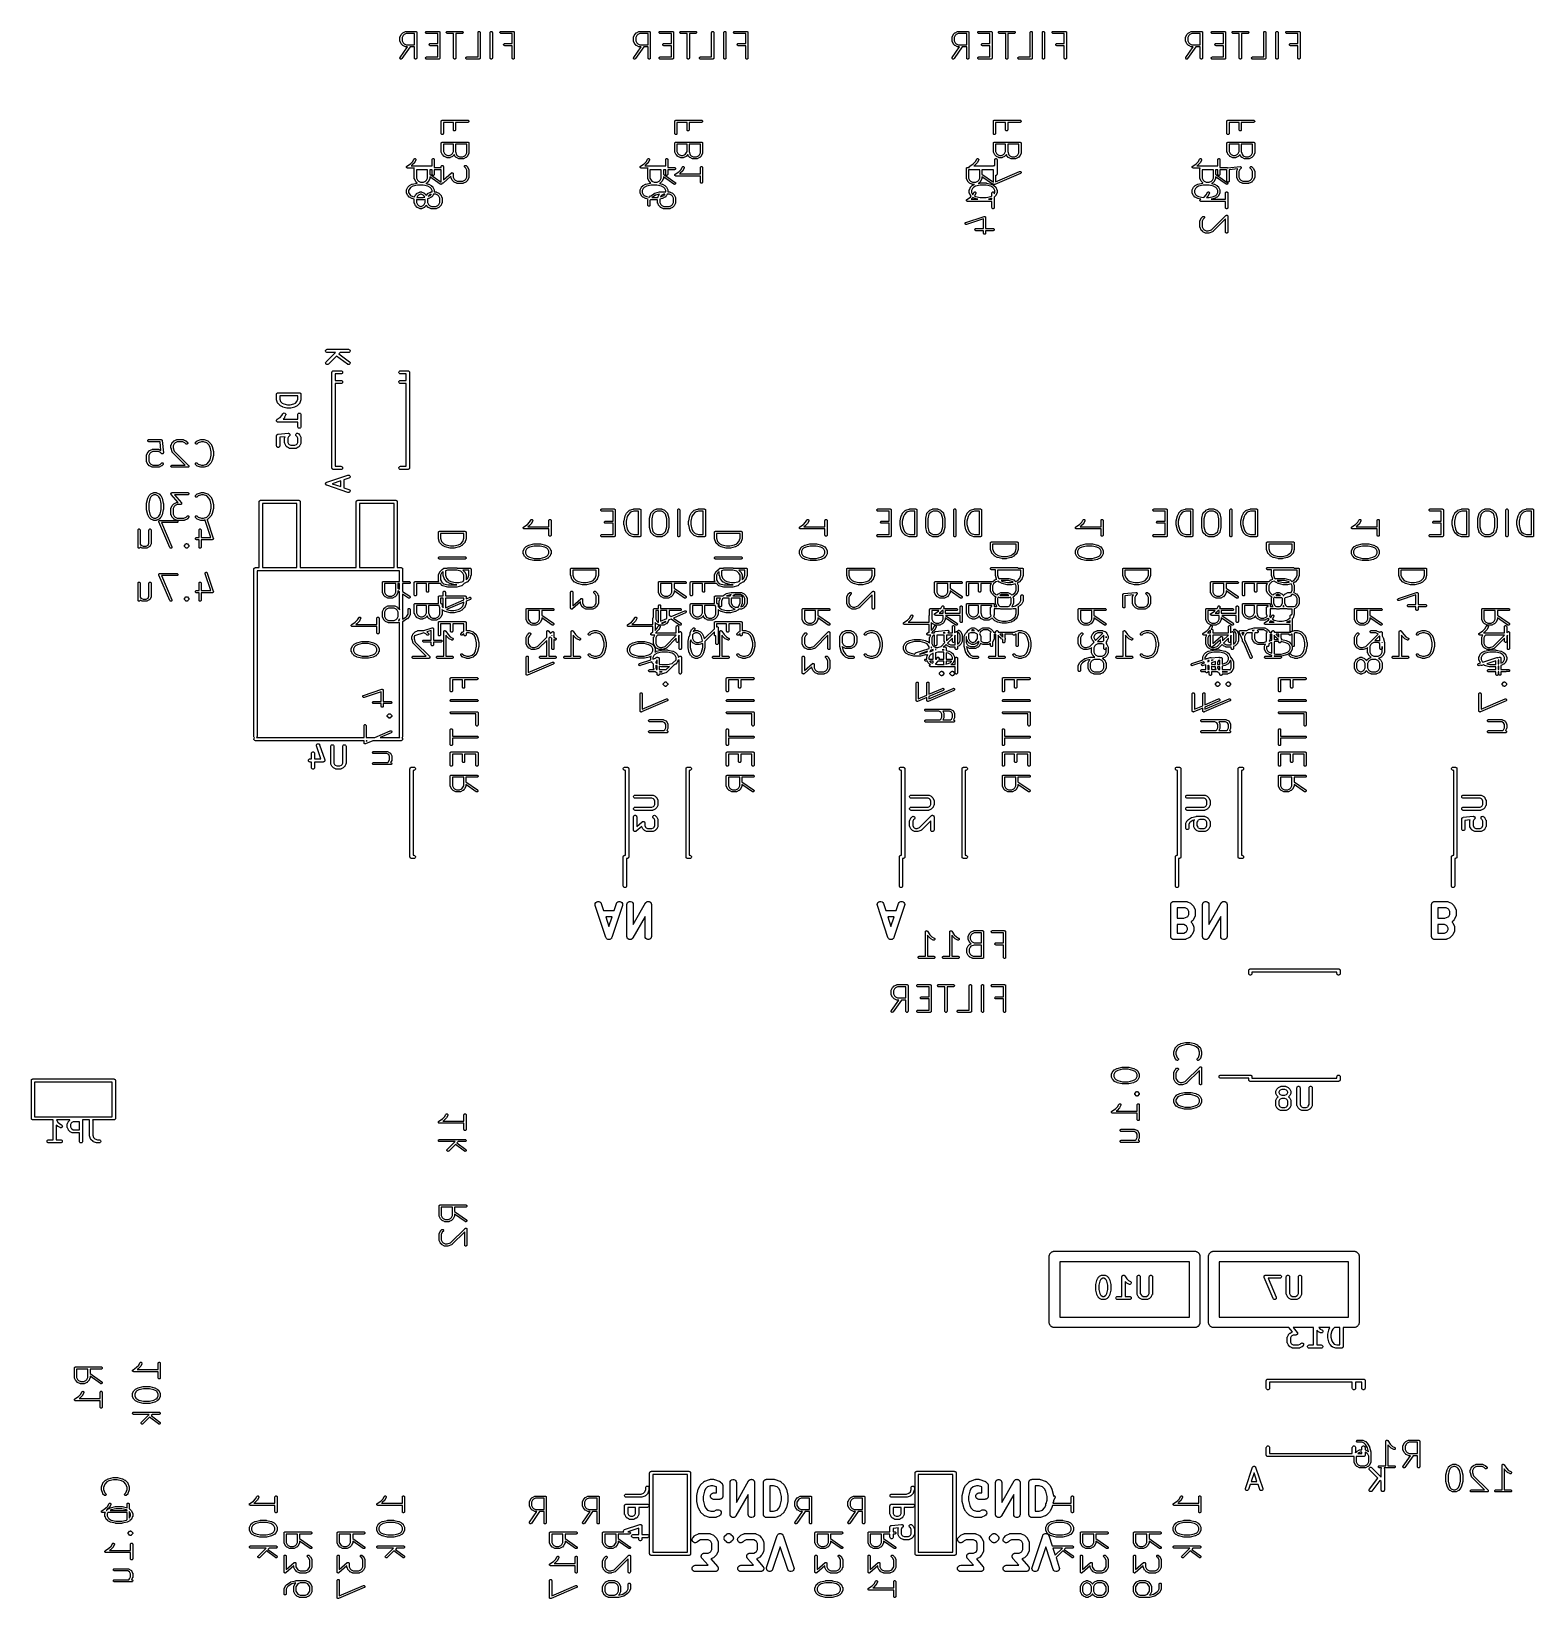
# Model space of a CAD drawing. Extents: x 1.5 to 72.3, y -91 to -17.2.
import ezdxf

# ---------------------------------------------------------------- set-up
doc = ezdxf.new("R2010")
doc.units = 0
doc.header["$MEASUREMENT"] = 0
doc.layers.add('BLACK', color=7, linetype='CONTINUOUS')

msp = doc.modelspace()

# ---------------------------------------------------------------- linework, layer by layer
at = {"layer": 'Black'}
for p, q in [((18.8763, -17.4659), (18.8768, -17.463)), ((18.8763, -17.6382), (18.8763, -17.4659)), ((18.8768, -17.6411), (18.8763, -17.6382)), ((18.8767, -17.46), (18.8783, -17.4543)), ((18.8768, -17.463), (18.8767, -17.46)), ((18.8767, -17.644), (18.8768, -17.6411)), ((18.8783, -17.6497), (18.8767, -17.644)), ((18.8783, -17.4543), (18.8794, -17.4485)), ((18.8794, -17.6556), (18.8783, -17.6497)), ((18.8794, -17.4485), (18.8808, -17.4459)), ((18.8808, -17.6581), (18.8794, -17.6556)), ((18.8808, -17.4459), (18.8817, -17.4431)), ((18.8817, -17.6609), (18.8808, -17.6581)), ((18.8817, -17.4431), (18.9391, -17.3282)), ((18.9391, -17.7758), (18.8817, -17.6609)), ((18.9391, -17.3282), (18.944, -17.3217)), ((18.944, -17.3217), (18.9487, -17.315)), ((18.9487, -17.315), (19.0061, -17.2576)), ((19.0263, -17.381), (18.9779, -17.4778)), ((18.9779, -17.4778), (18.9779, -17.6262)), ((18.9779, -17.6262), (19.0263, -17.723)), ((19.0061, -17.2576), (19.0128, -17.2529)), ((19.0128, -17.2529), (19.0193, -17.2481)), ((19.0193, -17.2481), (19.1342, -17.1906)), ((19.0721, -17.3352), (19.0263, -17.381)), ((19.1689, -17.2868), (19.0721, -17.3352)), ((19.1342, -17.1906), (19.137, -17.1898)), ((19.137, -17.1898), (19.1396, -17.1883)), ((19.1396, -17.1883), (19.1454, -17.1873)), ((19.1454, -17.1873), (19.1511, -17.1856)), ((19.1511, -17.1856), (19.154, -17.1858)), ((19.154, -17.1858), (19.1569, -17.1852)), ((19.1569, -17.1852), (19.6165, -17.1852)), ((19.5657, -17.2868), (19.1689, -17.2868)), ((19.5657, -17.8172), (19.5657, -17.2868)), ((19.6165, -17.1852), (19.6209, -17.186)), ((19.6209, -17.186), (19.6254, -17.186)), ((19.6254, -17.186), (19.6295, -17.1875)), ((19.6295, -17.1875), (19.6339, -17.1883)), ((19.6339, -17.1883), (19.6378, -17.1905)), ((19.6378, -17.1905), (19.6419, -17.1921)), ((19.6419, -17.1921), (19.6454, -17.1949)), ((19.6454, -17.1949), (19.6492, -17.1971)), ((19.6492, -17.1971), (19.6521, -17.2005)), ((19.6521, -17.2005), (19.6555, -17.2034)), ((19.6555, -17.2034), (19.6577, -17.2072)), ((19.6577, -17.2072), (19.6605, -17.2106)), ((19.6605, -17.2106), (19.6621, -17.2148)), ((19.6621, -17.2148), (19.6643, -17.2187)), ((19.6643, -17.2187), (19.6651, -17.2231)), ((19.6651, -17.2231), (19.6666, -17.2272)), ((19.6666, -17.2272), (19.6666, -17.2317)), ((19.6666, -17.2317), (19.6673, -17.236)), ((19.6673, -17.236), (19.6673, -18.4425)), ((20.0836, -17.2272), (20.0896, -17.2106)), ((20.0836, -17.2449), (20.0836, -17.2272)), ((20.0896, -17.2614), (20.0836, -17.2449)), ((20.0896, -17.2106), (20.101, -17.1971)), ((20.101, -17.275), (20.0896, -17.2614)), ((20.101, -17.1971), (20.1162, -17.1883)), ((20.1162, -17.2838), (20.101, -17.275)), ((20.1162, -17.1883), (20.1336, -17.1852)), ((20.1336, -17.2868), (20.1162, -17.2838)), ((20.1336, -17.1852), (20.7081, -17.1852)), ((20.6573, -17.2868), (20.1336, -17.2868)), ((20.6573, -17.7598), (20.6573, -17.2868)), ((20.7081, -17.1852), (20.7125, -17.186)), ((20.7125, -17.186), (20.717, -17.186)), ((20.717, -17.186), (20.7211, -17.1875)), ((20.7211, -17.1875), (20.7255, -17.1883)), ((20.7255, -17.1883), (20.7294, -17.1905)), ((20.7294, -17.1905), (20.7335, -17.1921)), ((20.7335, -17.1921), (20.7369, -17.1949)), ((20.7369, -17.1949), (20.7408, -17.1971)), ((20.7408, -17.1971), (20.7437, -17.2005)), ((20.7437, -17.2005), (20.7471, -17.2034)), ((20.7471, -17.2034), (20.7493, -17.2072)), ((20.7493, -17.2072), (20.7521, -17.2106)), ((20.7521, -17.2106), (20.7537, -17.2148)), ((20.7537, -17.2148), (20.7559, -17.2187)), ((20.7559, -17.2187), (20.7567, -17.2231)), ((20.7567, -17.2231), (20.7582, -17.2272)), ((20.7582, -17.2272), (20.7582, -17.2317)), ((20.7582, -17.2317), (20.7589, -17.236)), ((20.7589, -17.236), (20.7589, -18.4425)), ((21.0603, -17.2272), (21.0663, -17.2106)), ((21.0603, -17.2449), (21.0603, -17.2272)), ((21.0663, -17.2614), (21.0603, -17.2449)), ((21.0663, -17.2106), (21.0777, -17.1971)), ((21.0777, -17.275), (21.0663, -17.2614)), ((21.0777, -17.1971), (21.0929, -17.1883)), ((21.0929, -17.2838), (21.0777, -17.275)), ((21.0929, -17.1883), (21.1103, -17.1852)), ((21.1103, -17.2868), (21.0929, -17.2838)), ((21.1103, -17.1852), (21.7997, -17.1852)), ((21.4042, -17.2868), (21.1103, -17.2868)), ((21.4042, -18.4425), (21.4042, -17.2868)), ((21.7997, -17.2868), (21.5058, -17.2868)), ((21.5058, -17.2868), (21.5058, -18.4425)), ((21.7997, -17.1852), (21.8171, -17.1883)), ((21.8171, -17.2838), (21.7997, -17.2868)), ((21.8171, -17.1883), (21.8324, -17.1971)), ((21.8324, -17.275), (21.8171, -17.2838)), ((21.8324, -17.1971), (21.8437, -17.2106)), ((21.8437, -17.2614), (21.8324, -17.275)), ((21.8437, -17.2106), (21.8498, -17.2272)), ((21.8498, -17.2449), (21.8437, -17.2614)), ((21.8498, -17.2272), (21.8498, -17.2449)), ((22.5533, -17.236), (22.5563, -17.2187)), ((22.5533, -18.3917), (22.5533, -17.236)), ((22.5563, -17.2187), (22.5652, -17.2034)), ((22.5652, -17.2034), (22.5787, -17.1921)), ((22.5787, -17.1921), (22.5953, -17.186)), ((22.5953, -17.186), (22.6129, -17.186)), ((22.6129, -17.186), (22.6295, -17.1921)), ((22.6295, -17.1921), (22.643, -17.2034)), ((22.643, -17.2034), (22.6518, -17.2187)), ((22.6518, -17.2187), (22.6549, -17.236)), ((22.6549, -17.236), (22.6549, -18.4425)), ((23.1278, -17.236), (23.1309, -17.2187)), ((23.1278, -18.4425), (23.1278, -17.236)), ((23.1309, -17.2187), (23.1397, -17.2034)), ((23.1397, -17.2034), (23.1532, -17.1921)), ((23.1532, -17.1921), (23.1698, -17.186)), ((23.1698, -17.186), (23.1874, -17.186)), ((23.1874, -17.186), (23.204, -17.1921)), ((23.204, -17.1921), (23.2175, -17.2034)), ((23.2175, -17.2034), (23.2263, -17.2187)), ((23.2263, -17.2187), (23.2294, -17.236)), ((23.2294, -17.236), (23.2294, -18.4425)), ((23.5882, -17.2272), (23.5942, -17.2106)), ((23.5882, -17.2449), (23.5882, -17.2272)), ((23.5942, -17.2614), (23.5882, -17.2449)), ((23.5942, -17.2106), (23.6056, -17.1971)), ((23.6056, -17.275), (23.5942, -17.2614)), ((23.6056, -17.1971), (23.6208, -17.1883)), ((23.6208, -17.2838), (23.6056, -17.275)), ((23.6208, -17.1883), (23.6382, -17.1852)), ((23.6382, -17.2868), (23.6208, -17.2838)), ((23.6382, -17.1852), (24.2127, -17.1852)), ((24.1619, -17.2868), (23.6382, -17.2868)), ((24.1619, -17.7598), (24.1619, -17.2868)), ((24.2127, -17.1852), (24.2171, -17.186)), ((24.2171, -17.186), (24.2216, -17.186)), ((24.2216, -17.186), (24.2257, -17.1875)), ((24.2257, -17.1875), (24.2301, -17.1883)), ((24.2301, -17.1883), (24.234, -17.1905)), ((24.234, -17.1905), (24.2381, -17.1921)), ((24.2381, -17.1921), (24.2415, -17.1949)), ((24.2415, -17.1949), (24.2454, -17.1971)), ((24.2454, -17.1971), (24.2482, -17.2005)), ((24.2482, -17.2005), (24.2517, -17.2034)), ((24.2517, -17.2034), (24.2539, -17.2072)), ((24.2539, -17.2072), (24.2567, -17.2106)), ((24.2567, -17.2106), (24.2583, -17.2148)), ((24.2583, -17.2148), (24.2605, -17.2187)), ((24.2605, -17.2187), (24.2612, -17.2231)), ((24.2612, -17.2231), (24.2628, -17.2272)), ((24.2628, -17.2272), (24.2628, -17.2317)), ((24.2628, -17.2317), (24.2635, -17.236)), ((24.2635, -17.236), (24.2635, -18.4425)), ((29.8763, -17.4659), (29.8768, -17.463)), ((29.8763, -17.6382), (29.8763, -17.4659)), ((29.8768, -17.6411), (29.8763, -17.6382)), ((29.8767, -17.46), (29.8783, -17.4543)), ((29.8768, -17.463), (29.8767, -17.46)), ((29.8767, -17.644), (29.8768, -17.6411)), ((29.8783, -17.6497), (29.8767, -17.644)), ((29.8783, -17.4543), (29.8794, -17.4485)), ((29.8794, -17.6556), (29.8783, -17.6497)), ((29.8794, -17.4485), (29.8808, -17.4459)), ((29.8808, -17.6581), (29.8794, -17.6556)), ((29.8808, -17.4459), (29.8817, -17.4431)), ((29.8817, -17.6609), (29.8808, -17.6581)), ((29.8817, -17.4431), (29.9391, -17.3282)), ((29.9391, -17.7758), (29.8817, -17.6609)), ((29.9391, -17.3282), (29.944, -17.3217)), ((29.944, -17.3217), (29.9487, -17.315)), ((29.9487, -17.315), (30.0061, -17.2576)), ((30.0263, -17.381), (29.9779, -17.4778)), ((29.9779, -17.4778), (29.9779, -17.6262)), ((29.9779, -17.6262), (30.0263, -17.723)), ((30.0061, -17.2576), (30.0128, -17.2529)), ((30.0128, -17.2529), (30.0193, -17.2481)), ((30.0193, -17.2481), (30.1342, -17.1906)), ((30.0721, -17.3352), (30.0263, -17.381)), ((30.1689, -17.2868), (30.0721, -17.3352)), ((30.1342, -17.1906), (30.137, -17.1898)), ((30.137, -17.1898), (30.1396, -17.1883)), ((30.1396, -17.1883), (30.1454, -17.1873)), ((30.1454, -17.1873), (30.1511, -17.1856)), ((30.1511, -17.1856), (30.154, -17.1858)), ((30.154, -17.1858), (30.1569, -17.1852)), ((30.1569, -17.1852), (30.6165, -17.1852)), ((30.5657, -17.2868), (30.1689, -17.2868)), ((30.5657, -17.8172), (30.5657, -17.2868)), ((30.6165, -17.1852), (30.6209, -17.186)), ((30.6209, -17.186), (30.6254, -17.186)), ((30.6254, -17.186), (30.6295, -17.1875)), ((30.6295, -17.1875), (30.6339, -17.1883)), ((30.6339, -17.1883), (30.6378, -17.1905)), ((30.6378, -17.1905), (30.6419, -17.1921)), ((30.6419, -17.1921), (30.6454, -17.1949)), ((30.6454, -17.1949), (30.6492, -17.1971)), ((30.6492, -17.1971), (30.6521, -17.2005)), ((30.6521, -17.2005), (30.6555, -17.2034)), ((30.6555, -17.2034), (30.6577, -17.2072)), ((30.6577, -17.2072), (30.6605, -17.2106)), ((30.6605, -17.2106), (30.6621, -17.2148)), ((30.6621, -17.2148), (30.6643, -17.2187)), ((30.6643, -17.2187), (30.6651, -17.2231)), ((30.6651, -17.2231), (30.6666, -17.2272)), ((30.6666, -17.2272), (30.6666, -17.2317)), ((30.6666, -17.2317), (30.6673, -17.236)), ((30.6673, -17.236), (30.6673, -18.4425)), ((31.0836, -17.2272), (31.0896, -17.2106)), ((31.0836, -17.2449), (31.0836, -17.2272)), ((31.0896, -17.2614), (31.0836, -17.2449)), ((31.0896, -17.2106), (31.101, -17.1971)), ((31.101, -17.275), (31.0896, -17.2614)), ((31.101, -17.1971), (31.1162, -17.1883)), ((31.1162, -17.2838), (31.101, -17.275)), ((31.1162, -17.1883), (31.1336, -17.1852)), ((31.1336, -17.2868), (31.1162, -17.2838)), ((31.1336, -17.1852), (31.7081, -17.1852)), ((31.6573, -17.2868), (31.1336, -17.2868)), ((31.6573, -17.7598), (31.6573, -17.2868)), ((31.7081, -17.1852), (31.7125, -17.186)), ((31.7125, -17.186), (31.717, -17.186)), ((31.717, -17.186), (31.7211, -17.1875)), ((31.7211, -17.1875), (31.7255, -17.1883)), ((31.7255, -17.1883), (31.7294, -17.1905)), ((31.7294, -17.1905), (31.7335, -17.1921)), ((31.7335, -17.1921), (31.7369, -17.1949)), ((31.7369, -17.1949), (31.7408, -17.1971)), ((31.7408, -17.1971), (31.7437, -17.2005)), ((31.7437, -17.2005), (31.7471, -17.2034)), ((31.7471, -17.2034), (31.7493, -17.2072)), ((31.7493, -17.2072), (31.7521, -17.2106)), ((31.7521, -17.2106), (31.7537, -17.2148)), ((31.7537, -17.2148), (31.7559, -17.2187)), ((31.7559, -17.2187), (31.7567, -17.2231)), ((31.7567, -17.2231), (31.7582, -17.2272)), ((31.7582, -17.2272), (31.7582, -17.2317)), ((31.7582, -17.2317), (31.7589, -17.236)), ((31.7589, -17.236), (31.7589, -18.4425)), ((32.0603, -17.2272), (32.0663, -17.2106)), ((32.0603, -17.2449), (32.0603, -17.2272)), ((32.0663, -17.2614), (32.0603, -17.2449)), ((32.0663, -17.2106), (32.0777, -17.1971)), ((32.0777, -17.275), (32.0663, -17.2614)), ((32.0777, -17.1971), (32.0929, -17.1883)), ((32.0929, -17.2838), (32.0777, -17.275)), ((32.0929, -17.1883), (32.1103, -17.1852)), ((32.1103, -17.2868), (32.0929, -17.2838)), ((32.1103, -17.1852), (32.7997, -17.1852)), ((32.4042, -17.2868), (32.1103, -17.2868)), ((32.4042, -18.4425), (32.4042, -17.2868)), ((32.7997, -17.2868), (32.5058, -17.2868)), ((32.5058, -17.2868), (32.5058, -18.4425)), ((32.7997, -17.1852), (32.8171, -17.1883)), ((32.8171, -17.2838), (32.7997, -17.2868)), ((32.8171, -17.1883), (32.8324, -17.1971)), ((32.8324, -17.275), (32.8171, -17.2838)), ((32.8324, -17.1971), (32.8437, -17.2106)), ((32.8437, -17.2614), (32.8324, -17.275)), ((32.8437, -17.2106), (32.8498, -17.2272)), ((32.8498, -17.2449), (32.8437, -17.2614)), ((32.8498, -17.2272), (32.8498, -17.2449)), ((33.5533, -17.236), (33.5563, -17.2187)), ((33.5533, -18.3917), (33.5533, -17.236)), ((33.5563, -17.2187), (33.5652, -17.2034)), ((33.5652, -17.2034), (33.5787, -17.1921)), ((33.5787, -17.1921), (33.5953, -17.186)), ((33.5953, -17.186), (33.6129, -17.186)), ((33.6129, -17.186), (33.6295, -17.1921)), ((33.6295, -17.1921), (33.643, -17.2034)), ((33.643, -17.2034), (33.6518, -17.2187)), ((33.6518, -17.2187), (33.6549, -17.236)), ((33.6549, -17.236), (33.6549, -18.4425)), ((34.1278, -17.236), (34.1309, -17.2187)), ((34.1278, -18.4425), (34.1278, -17.236)), ((34.1309, -17.2187), (34.1397, -17.2034)), ((34.1397, -17.2034), (34.1532, -17.1921)), ((34.1532, -17.1921), (34.1698, -17.186)), ((34.1698, -17.186), (34.1874, -17.186)), ((34.1874, -17.186), (34.204, -17.1921)), ((34.204, -17.1921), (34.2175, -17.2034)), ((34.2175, -17.2034), (34.2263, -17.2187)), ((34.2263, -17.2187), (34.2294, -17.236)), ((34.2294, -17.236), (34.2294, -18.4425)), ((34.5882, -17.2272), (34.5942, -17.2106)), ((34.5882, -17.2449), (34.5882, -17.2272)), ((34.5942, -17.2614), (34.5882, -17.2449)), ((34.5942, -17.2106), (34.6056, -17.1971)), ((34.6056, -17.275), (34.5942, -17.2614)), ((34.6056, -17.1971), (34.6208, -17.1883)), ((34.6208, -17.2838), (34.6056, -17.275)), ((34.6208, -17.1883), (34.6382, -17.1852)), ((34.6382, -17.2868), (34.6208, -17.2838)), ((34.6382, -17.1852), (35.2127, -17.1852)), ((35.1619, -17.2868), (34.6382, -17.2868)), ((35.1619, -17.7598), (35.1619, -17.2868)), ((35.2127, -17.1852), (35.2171, -17.186)), ((35.2171, -17.186), (35.2216, -17.186)), ((35.2216, -17.186), (35.2257, -17.1875)), ((35.2257, -17.1875), (35.2301, -17.1883)), ((35.2301, -17.1883), (35.234, -17.1905)), ((35.234, -17.1905), (35.2381, -17.1921)), ((35.2381, -17.1921), (35.2415, -17.1949)), ((35.2415, -17.1949), (35.2454, -17.1971)), ((35.2454, -17.1971), (35.2482, -17.2005)), ((35.2482, -17.2005), (35.2517, -17.2034)), ((35.2517, -17.2034), (35.2539, -17.2072)), ((35.2539, -17.2072), (35.2567, -17.2106)), ((35.2567, -17.2106), (35.2583, -17.2148)), ((35.2583, -17.2148), (35.2605, -17.2187)), ((35.2605, -17.2187), (35.2612, -17.2231)), ((35.2612, -17.2231), (35.2628, -17.2272)), ((35.2628, -17.2272), (35.2628, -17.2317)), ((35.2628, -17.2317), (35.2635, -17.236)), ((35.2635, -17.236), (35.2635, -18.4425)), ((44.8763, -17.4659), (44.8768, -17.463)), ((44.8763, -17.6382), (44.8763, -17.4659)), ((44.8768, -17.6411), (44.8763, -17.6382)), ((44.8767, -17.46), (44.8783, -17.4543)), ((44.8768, -17.463), (44.8767, -17.46)), ((44.8767, -17.644), (44.8768, -17.6411)), ((44.8783, -17.6497), (44.8767, -17.644)), ((44.8783, -17.4543), (44.8794, -17.4485)), ((44.8794, -17.6556), (44.8783, -17.6497)), ((44.8794, -17.4485), (44.8808, -17.4459)), ((44.8808, -17.6581), (44.8794, -17.6556)), ((44.8808, -17.4459), (44.8817, -17.4431)), ((44.8817, -17.6609), (44.8808, -17.6581)), ((44.8817, -17.4431), (44.9391, -17.3282)), ((44.9391, -17.7758), (44.8817, -17.6609)), ((44.9391, -17.3282), (44.944, -17.3217)), ((44.944, -17.3217), (44.9487, -17.315)), ((44.9487, -17.315), (45.0061, -17.2576)), ((45.0263, -17.381), (44.9779, -17.4778)), ((44.9779, -17.4778), (44.9779, -17.6262)), ((44.9779, -17.6262), (45.0263, -17.723)), ((45.0061, -17.2576), (45.0128, -17.2529)), ((45.0128, -17.2529), (45.0193, -17.2481)), ((45.0193, -17.2481), (45.1342, -17.1906)), ((45.0721, -17.3352), (45.0263, -17.381)), ((45.1689, -17.2868), (45.0721, -17.3352)), ((45.1342, -17.1906), (45.137, -17.1898)), ((45.137, -17.1898), (45.1396, -17.1883)), ((45.1396, -17.1883), (45.1454, -17.1873)), ((45.1454, -17.1873), (45.1511, -17.1856)), ((45.1511, -17.1856), (45.154, -17.1858)), ((45.154, -17.1858), (45.1569, -17.1852)), ((45.1569, -17.1852), (45.6165, -17.1852)), ((45.5657, -17.2868), (45.1689, -17.2868)), ((45.5657, -17.8172), (45.5657, -17.2868)), ((45.6165, -17.1852), (45.6209, -17.186)), ((45.6209, -17.186), (45.6254, -17.186)), ((45.6254, -17.186), (45.6295, -17.1875)), ((45.6295, -17.1875), (45.6339, -17.1883)), ((45.6339, -17.1883), (45.6378, -17.1905)), ((45.6378, -17.1905), (45.6419, -17.1921)), ((45.6419, -17.1921), (45.6454, -17.1949)), ((45.6454, -17.1949), (45.6492, -17.1971)), ((45.6492, -17.1971), (45.6521, -17.2005)), ((45.6521, -17.2005), (45.6555, -17.2034)), ((45.6555, -17.2034), (45.6577, -17.2072)), ((45.6577, -17.2072), (45.6605, -17.2106)), ((45.6605, -17.2106), (45.6621, -17.2148)), ((45.6621, -17.2148), (45.6643, -17.2187)), ((45.6643, -17.2187), (45.6651, -17.2231)), ((45.6651, -17.2231), (45.6666, -17.2272)), ((45.6666, -17.2272), (45.6666, -17.2317)), ((45.6666, -17.2317), (45.6673, -17.236)), ((45.6673, -17.236), (45.6673, -18.4425)), ((46.0836, -17.2272), (46.0896, -17.2106)), ((46.0836, -17.2449), (46.0836, -17.2272)), ((46.0896, -17.2614), (46.0836, -17.2449)), ((46.0896, -17.2106), (46.101, -17.1971)), ((46.101, -17.275), (46.0896, -17.2614)), ((46.101, -17.1971), (46.1162, -17.1883)), ((46.1162, -17.2838), (46.101, -17.275)), ((46.1162, -17.1883), (46.1336, -17.1852)), ((46.1336, -17.2868), (46.1162, -17.2838)), ((46.1336, -17.1852), (46.7081, -17.1852)), ((46.6573, -17.2868), (46.1336, -17.2868)), ((46.6573, -17.7598), (46.6573, -17.2868)), ((46.7081, -17.1852), (46.7125, -17.186)), ((46.7125, -17.186), (46.717, -17.186)), ((46.717, -17.186), (46.7211, -17.1875)), ((46.7211, -17.1875), (46.7255, -17.1883)), ((46.7255, -17.1883), (46.7294, -17.1905)), ((46.7294, -17.1905), (46.7335, -17.1921)), ((46.7335, -17.1921), (46.7369, -17.1949)), ((46.7369, -17.1949), (46.7408, -17.1971)), ((46.7408, -17.1971), (46.7437, -17.2005)), ((46.7437, -17.2005), (46.7471, -17.2034)), ((46.7471, -17.2034), (46.7493, -17.2072)), ((46.7493, -17.2072), (46.7521, -17.2106)), ((46.7521, -17.2106), (46.7537, -17.2148)), ((46.7537, -17.2148), (46.7559, -17.2187)), ((46.7559, -17.2187), (46.7567, -17.2231)), ((46.7567, -17.2231), (46.7582, -17.2272)), ((46.7582, -17.2272), (46.7582, -17.2317)), ((46.7582, -17.2317), (46.7589, -17.236)), ((46.7589, -17.236), (46.7589, -18.4425)), ((47.0603, -17.2272), (47.0663, -17.2106)), ((47.0603, -17.2449), (47.0603, -17.2272)), ((47.0663, -17.2614), (47.0603, -17.2449)), ((47.0663, -17.2106), (47.0777, -17.1971)), ((47.0777, -17.275), (47.0663, -17.2614)), ((47.0777, -17.1971), (47.0929, -17.1883)), ((47.0929, -17.2838), (47.0777, -17.275)), ((47.0929, -17.1883), (47.1103, -17.1852)), ((47.1103, -17.2868), (47.0929, -17.2838)), ((47.1103, -17.1852), (47.7997, -17.1852)), ((47.4042, -17.2868), (47.1103, -17.2868)), ((47.4042, -18.4425), (47.4042, -17.2868)), ((47.7997, -17.2868), (47.5058, -17.2868)), ((47.5058, -17.2868), (47.5058, -18.4425)), ((47.7997, -17.1852), (47.8171, -17.1883)), ((47.8171, -17.2838), (47.7997, -17.2868)), ((47.8171, -17.1883), (47.8324, -17.1971)), ((47.8324, -17.275), (47.8171, -17.2838)), ((47.8324, -17.1971), (47.8437, -17.2106)), ((47.8437, -17.2614), (47.8324, -17.275)), ((47.8437, -17.2106), (47.8498, -17.2272)), ((47.8498, -17.2449), (47.8437, -17.2614)), ((47.8498, -17.2272), (47.8498, -17.2449)), ((48.5533, -17.236), (48.5563, -17.2187)), ((48.5533, -18.3917), (48.5533, -17.236)), ((48.5563, -17.2187), (48.5652, -17.2034)), ((48.5652, -17.2034), (48.5787, -17.1921)), ((48.5787, -17.1921), (48.5953, -17.186)), ((48.5953, -17.186), (48.6129, -17.186)), ((48.6129, -17.186), (48.6295, -17.1921)), ((48.6295, -17.1921), (48.643, -17.2034)), ((48.643, -17.2034), (48.6518, -17.2187)), ((48.6518, -17.2187), (48.6549, -17.236)), ((48.6549, -17.236), (48.6549, -18.4425)), ((49.1278, -17.236), (49.1309, -17.2187)), ((49.1278, -18.4425), (49.1278, -17.236)), ((49.1309, -17.2187), (49.1397, -17.2034)), ((49.1397, -17.2034), (49.1532, -17.1921)), ((49.1532, -17.1921), (49.1698, -17.186)), ((49.1698, -17.186), (49.1874, -17.186)), ((49.1874, -17.186), (49.204, -17.1921)), ((49.204, -17.1921), (49.2175, -17.2034)), ((49.2175, -17.2034), (49.2263, -17.2187)), ((49.2263, -17.2187), (49.2294, -17.236)), ((49.2294, -17.236), (49.2294, -18.4425)), ((49.5882, -17.2272), (49.5942, -17.2106)), ((49.5882, -17.2449), (49.5882, -17.2272)), ((49.5942, -17.2614), (49.5882, -17.2449)), ((49.5942, -17.2106), (49.6056, -17.1971)), ((49.6056, -17.275), (49.5942, -17.2614)), ((49.6056, -17.1971), (49.6208, -17.1883)), ((49.6208, -17.2838), (49.6056, -17.275)), ((49.6208, -17.1883), (49.6382, -17.1852)), ((49.6382, -17.2868), (49.6208, -17.2838)), ((49.6382, -17.1852), (50.2127, -17.1852)), ((50.1619, -17.2868), (49.6382, -17.2868)), ((50.1619, -17.7598), (50.1619, -17.2868)), ((50.2127, -17.1852), (50.2171, -17.186)), ((50.2171, -17.186), (50.2216, -17.186)), ((50.2216, -17.186), (50.2257, -17.1875)), ((50.2257, -17.1875), (50.2301, -17.1883)), ((50.2301, -17.1883), (50.234, -17.1905)), ((50.234, -17.1905), (50.2381, -17.1921)), ((50.2381, -17.1921), (50.2415, -17.1949)), ((50.2415, -17.1949), (50.2454, -17.1971)), ((50.2454, -17.1971), (50.2482, -17.2005)), ((50.2482, -17.2005), (50.2517, -17.2034)), ((50.2517, -17.2034), (50.2539, -17.2072)), ((50.2539, -17.2072), (50.2567, -17.2106)), ((50.2567, -17.2106), (50.2583, -17.2148)), ((50.2583, -17.2148), (50.2605, -17.2187)), ((50.2605, -17.2187), (50.2612, -17.2231)), ((50.2612, -17.2231), (50.2628, -17.2272)), ((50.2628, -17.2272), (50.2628, -17.2317)), ((50.2628, -17.2317), (50.2635, -17.236)), ((50.2635, -17.236), (50.2635, -18.4425)), ((55.8763, -17.4659), (55.8768, -17.463)), ((55.8763, -17.6382), (55.8763, -17.4659)), ((55.8768, -17.6411), (55.8763, -17.6382)), ((55.8767, -17.46), (55.8783, -17.4543)), ((55.8768, -17.463), (55.8767, -17.46)), ((55.8767, -17.644), (55.8768, -17.6411)), ((55.8783, -17.6497), (55.8767, -17.644)), ((55.8783, -17.4543), (55.8794, -17.4485)), ((55.8794, -17.6556), (55.8783, -17.6497)), ((55.8794, -17.4485), (55.8808, -17.4459)), ((55.8808, -17.6581), (55.8794, -17.6556)), ((55.8808, -17.4459), (55.8817, -17.4431)), ((55.8817, -17.6609), (55.8808, -17.6581)), ((55.8817, -17.4431), (55.9391, -17.3282)), ((55.9391, -17.7758), (55.8817, -17.6609)), ((55.9391, -17.3282), (55.944, -17.3217)), ((55.944, -17.3217), (55.9487, -17.315)), ((55.9487, -17.315), (56.0061, -17.2576)), ((56.0263, -17.381), (55.9779, -17.4778)), ((55.9779, -17.4778), (55.9779, -17.6262)), ((55.9779, -17.6262), (56.0263, -17.723)), ((56.0061, -17.2576), (56.0128, -17.2529)), ((56.0128, -17.2529), (56.0193, -17.2481)), ((56.0193, -17.2481), (56.1342, -17.1906)), ((56.0721, -17.3352), (56.0263, -17.381)), ((56.1689, -17.2868), (56.0721, -17.3352)), ((56.1342, -17.1906), (56.137, -17.1898)), ((56.137, -17.1898), (56.1396, -17.1883)), ((56.1396, -17.1883), (56.1454, -17.1873)), ((56.1454, -17.1873), (56.1511, -17.1856)), ((56.1511, -17.1856), (56.154, -17.1858)), ((56.154, -17.1858), (56.1569, -17.1852)), ((56.1569, -17.1852), (56.6165, -17.1852)), ((56.5657, -17.2868), (56.1689, -17.2868)), ((56.5657, -17.8172), (56.5657, -17.2868)), ((56.6165, -17.1852), (56.6209, -17.186)), ((56.6209, -17.186), (56.6254, -17.186)), ((56.6254, -17.186), (56.6295, -17.1875)), ((56.6295, -17.1875), (56.6339, -17.1883)), ((56.6339, -17.1883), (56.6378, -17.1905)), ((56.6378, -17.1905), (56.6419, -17.1921)), ((56.6419, -17.1921), (56.6454, -17.1949)), ((56.6454, -17.1949), (56.6492, -17.1971)), ((56.6492, -17.1971), (56.6521, -17.2005)), ((56.6521, -17.2005), (56.6555, -17.2034)), ((56.6555, -17.2034), (56.6577, -17.2072)), ((56.6577, -17.2072), (56.6605, -17.2106)), ((56.6605, -17.2106), (56.6621, -17.2148)), ((56.6621, -17.2148), (56.6643, -17.2187)), ((56.6643, -17.2187), (56.6651, -17.2231)), ((56.6651, -17.2231), (56.6666, -17.2272)), ((56.6666, -17.2272), (56.6666, -17.2317)), ((56.6666, -17.2317), (56.6673, -17.236)), ((56.6673, -17.236), (56.6673, -18.4425)), ((57.0836, -17.2272), (57.0896, -17.2106)), ((57.0836, -17.2449), (57.0836, -17.2272)), ((57.0896, -17.2614), (57.0836, -17.2449)), ((57.0896, -17.2106), (57.101, -17.1971)), ((57.101, -17.275), (57.0896, -17.2614)), ((57.101, -17.1971), (57.1162, -17.1883)), ((57.1162, -17.2838), (57.101, -17.275)), ((57.1162, -17.1883), (57.1336, -17.1852)), ((57.1336, -17.2868), (57.1162, -17.2838)), ((57.1336, -17.1852), (57.7081, -17.1852)), ((57.6573, -17.2868), (57.1336, -17.2868)), ((57.6573, -17.7598), (57.6573, -17.2868)), ((57.7081, -17.1852), (57.7125, -17.186)), ((57.7125, -17.186), (57.717, -17.186)), ((57.717, -17.186), (57.7211, -17.1875)), ((57.7211, -17.1875), (57.7255, -17.1883)), ((57.7255, -17.1883), (57.7294, -17.1905)), ((57.7294, -17.1905), (57.7335, -17.1921)), ((57.7335, -17.1921), (57.7369, -17.1949)), ((57.7369, -17.1949), (57.7408, -17.1971)), ((57.7408, -17.1971), (57.7437, -17.2005)), ((57.7437, -17.2005), (57.7471, -17.2034)), ((57.7471, -17.2034), (57.7493, -17.2072)), ((57.7493, -17.2072), (57.7521, -17.2106)), ((57.7521, -17.2106), (57.7537, -17.2148)), ((57.7537, -17.2148), (57.7559, -17.2187)), ((57.7559, -17.2187), (57.7567, -17.2231)), ((57.7567, -17.2231), (57.7582, -17.2272)), ((57.7582, -17.2272), (57.7582, -17.2317)), ((57.7582, -17.2317), (57.7589, -17.236)), ((57.7589, -17.236), (57.7589, -18.4425)), ((58.0603, -17.2272), (58.0663, -17.2106)), ((58.0603, -17.2449), (58.0603, -17.2272)), ((58.0663, -17.2614), (58.0603, -17.2449)), ((58.0663, -17.2106), (58.0777, -17.1971)), ((58.0777, -17.275), (58.0663, -17.2614)), ((58.0777, -17.1971), (58.0929, -17.1883)), ((58.0929, -17.2838), (58.0777, -17.275)), ((58.0929, -17.1883), (58.1103, -17.1852)), ((58.1103, -17.2868), (58.0929, -17.2838)), ((58.1103, -17.1852), (58.7997, -17.1852)), ((58.4042, -17.2868), (58.1103, -17.2868)), ((58.4042, -18.4425), (58.4042, -17.2868)), ((58.7997, -17.2868), (58.5058, -17.2868)), ((58.5058, -17.2868), (58.5058, -18.4425)), ((58.7997, -17.1852), (58.8171, -17.1883)), ((58.8171, -17.2838), (58.7997, -17.2868)), ((58.8171, -17.1883), (58.8324, -17.1971)), ((58.8324, -17.275), (58.8171, -17.2838)), ((58.8324, -17.1971), (58.8437, -17.2106)), ((58.8437, -17.2614), (58.8324, -17.275)), ((58.8437, -17.2106), (58.8498, -17.2272)), ((58.8498, -17.2449), (58.8437, -17.2614)), ((58.8498, -17.2272), (58.8498, -17.2449)), ((59.5533, -17.236), (59.5563, -17.2187)), ((59.5533, -18.3917), (59.5533, -17.236)), ((59.5563, -17.2187), (59.5652, -17.2034)), ((59.5652, -17.2034), (59.5787, -17.1921)), ((59.5787, -17.1921), (59.5953, -17.186)), ((59.5953, -17.186), (59.6129, -17.186)), ((59.6129, -17.186), (59.6295, -17.1921)), ((59.6295, -17.1921), (59.643, -17.2034)), ((59.643, -17.2034), (59.6518, -17.2187)), ((59.6518, -17.2187), (59.6549, -17.236)), ((59.6549, -17.236), (59.6549, -18.4425)), ((60.1278, -17.236), (60.1309, -17.2187)), ((60.1278, -18.4425), (60.1278, -17.236)), ((60.1309, -17.2187), (60.1397, -17.2034)), ((60.1397, -17.2034), (60.1532, -17.1921)), ((60.1532, -17.1921), (60.1698, -17.186)), ((60.1698, -17.186), (60.1874, -17.186)), ((60.1874, -17.186), (60.204, -17.1921)), ((60.204, -17.1921), (60.2175, -17.2034)), ((60.2175, -17.2034), (60.2263, -17.2187)), ((60.2263, -17.2187), (60.2294, -17.236)), ((60.2294, -17.236), (60.2294, -18.4425)), ((60.5882, -17.2272), (60.5942, -17.2106)), ((60.5882, -17.2449), (60.5882, -17.2272)), ((60.5942, -17.2614), (60.5882, -17.2449)), ((60.5942, -17.2106), (60.6056, -17.1971)), ((60.6056, -17.275), (60.5942, -17.2614)), ((60.6056, -17.1971), (60.6208, -17.1883)), ((60.6208, -17.2838), (60.6056, -17.275)), ((60.6208, -17.1883), (60.6382, -17.1852)), ((60.6382, -17.2868), (60.6208, -17.2838)), ((60.6382, -17.1852), (61.2127, -17.1852)), ((61.1619, -17.2868), (60.6382, -17.2868)), ((61.1619, -17.7598), (61.1619, -17.2868)), ((61.2127, -17.1852), (61.2171, -17.186)), ((61.2171, -17.186), (61.2216, -17.186)), ((61.2216, -17.186), (61.2257, -17.1875)), ((61.2257, -17.1875), (61.2301, -17.1883)), ((61.2301, -17.1883), (61.234, -17.1905)), ((61.234, -17.1905), (61.2381, -17.1921)), ((61.2381, -17.1921), (61.2415, -17.1949)), ((61.2415, -17.1949), (61.2454, -17.1971)), ((61.2454, -17.1971), (61.2482, -17.2005)), ((61.2482, -17.2005), (61.2517, -17.2034)), ((61.2517, -17.2034), (61.2539, -17.2072)), ((61.2539, -17.2072), (61.2567, -17.2106)), ((61.2567, -17.2106), (61.2583, -17.2148)), ((61.2583, -17.2148), (61.2605, -17.2187)), ((61.2605, -17.2187), (61.2612, -17.2231)), ((61.2612, -17.2231), (61.2628, -17.2272)), ((61.2628, -17.2272), (61.2628, -17.2317)), ((61.2628, -17.2317), (61.2635, -17.236)), ((61.2635, -17.236), (61.2635, -18.4425)), ((18.8765, -18.447), (18.878, -18.4294)), ((18.8811, -18.464), (18.8765, -18.447)), ((18.878, -18.4294), (18.8855, -18.4134)), ((18.8855, -18.4134), (19.2317, -17.9188)), ((18.944, -17.7824), (18.9391, -17.7758)), ((18.9487, -17.789), (18.944, -17.7824)), ((19.0061, -17.8465), (18.9487, -17.789)), ((19.3557, -17.9188), (18.9687, -18.4717)), ((19.0128, -17.8512), (19.0061, -17.8465)), ((19.0193, -17.856), (19.0128, -17.8512)), ((19.1342, -17.9135), (19.0193, -17.856)), ((19.0263, -17.723), (19.0721, -17.7688)), ((19.0721, -17.7688), (19.1689, -17.8172)), ((19.137, -17.9143), (19.1342, -17.9135)), ((19.1396, -17.9158), (19.137, -17.9143)), ((19.1454, -17.9168), (19.1396, -17.9158)), ((19.1511, -17.9185), (19.1454, -17.9168)), ((19.154, -17.9183), (19.1511, -17.9185)), ((19.1569, -17.9188), (19.154, -17.9183)), ((19.2317, -17.9188), (19.1569, -17.9188)), ((19.1689, -17.8172), (19.5657, -17.8172)), ((19.5657, -17.9188), (19.3557, -17.9188)), ((19.5657, -18.4425), (19.5657, -17.9188)), ((19.5688, -18.4599), (19.5657, -18.4425)), ((19.6673, -18.4425), (19.6643, -18.4599)), ((20.0836, -18.4337), (20.0896, -18.4171)), ((20.0836, -18.4514), (20.0836, -18.4337)), ((20.0896, -18.4679), (20.0836, -18.4514)), ((20.0896, -18.4171), (20.101, -18.4036)), ((20.101, -18.4036), (20.1162, -18.3948)), ((20.1162, -18.3948), (20.1336, -18.3917)), ((20.1336, -18.3917), (20.6573, -18.3917)), ((20.2559, -17.8017), (20.262, -17.7852)), ((20.2559, -17.8194), (20.2559, -17.8017)), ((20.262, -17.836), (20.2559, -17.8194)), ((20.262, -17.7852), (20.2733, -17.7717)), ((20.2733, -17.8495), (20.262, -17.836)), ((20.2733, -17.7717), (20.2886, -17.7628)), ((20.2886, -17.8583), (20.2733, -17.8495)), ((20.2886, -17.7628), (20.306, -17.7598)), ((20.306, -17.8614), (20.2886, -17.8583)), ((20.306, -17.7598), (20.6573, -17.7598)), ((20.6573, -17.8614), (20.306, -17.8614)), ((20.6573, -18.3917), (20.6573, -17.8614)), ((20.7567, -18.4555), (20.7559, -18.4599)), ((20.7582, -18.4514), (20.7567, -18.4555)), ((20.7589, -18.4425), (20.7582, -18.4469)), ((20.7582, -18.4469), (20.7582, -18.4514)), ((21.4073, -18.4599), (21.4042, -18.4425)), ((21.5058, -18.4425), (21.5028, -18.4599)), ((21.9795, -18.4337), (21.9856, -18.4171)), ((21.9795, -18.4514), (21.9795, -18.4337)), ((21.9856, -18.4679), (21.9795, -18.4514)), ((21.9856, -18.4171), (21.9969, -18.4036)), ((21.9969, -18.4036), (22.0122, -18.3948)), ((22.0122, -18.3948), (22.0295, -18.3917)), ((22.0295, -18.3917), (22.5533, -18.3917)), ((22.6526, -18.4555), (22.6518, -18.4599)), ((22.6541, -18.4514), (22.6526, -18.4555)), ((22.6549, -18.4425), (22.6541, -18.4469)), ((22.6541, -18.4469), (22.6541, -18.4514)), ((23.1309, -18.4599), (23.1278, -18.4425)), ((23.2294, -18.4425), (23.2263, -18.4599)), ((23.7605, -17.8017), (23.7666, -17.7852)), ((23.7605, -17.8194), (23.7605, -17.8017)), ((23.7666, -17.836), (23.7605, -17.8194)), ((23.7666, -17.7852), (23.7779, -17.7717)), ((23.7779, -17.8495), (23.7666, -17.836)), ((23.7779, -17.7717), (23.7932, -17.7628)), ((23.7932, -17.8583), (23.7779, -17.8495)), ((23.7932, -17.7628), (23.8106, -17.7598)), ((23.8106, -17.8614), (23.7932, -17.8583)), ((23.8106, -17.7598), (24.1619, -17.7598)), ((24.1619, -17.8614), (23.8106, -17.8614)), ((24.1619, -18.4425), (24.1619, -17.8614)), ((24.165, -18.4599), (24.1619, -18.4425)), ((24.2635, -18.4425), (24.2605, -18.4599)), ((29.8765, -18.447), (29.878, -18.4294)), ((29.8811, -18.464), (29.8765, -18.447)), ((29.878, -18.4294), (29.8855, -18.4134)), ((29.8855, -18.4134), (30.2317, -17.9188)), ((29.944, -17.7824), (29.9391, -17.7758)), ((29.9487, -17.789), (29.944, -17.7824)), ((30.0061, -17.8465), (29.9487, -17.789)), ((30.3557, -17.9188), (29.9687, -18.4717)), ((30.0128, -17.8512), (30.0061, -17.8465)), ((30.0193, -17.856), (30.0128, -17.8512)), ((30.1342, -17.9135), (30.0193, -17.856)), ((30.0263, -17.723), (30.0721, -17.7688)), ((30.0721, -17.7688), (30.1689, -17.8172)), ((30.137, -17.9143), (30.1342, -17.9135)), ((30.1396, -17.9158), (30.137, -17.9143)), ((30.1454, -17.9168), (30.1396, -17.9158)), ((30.1511, -17.9185), (30.1454, -17.9168)), ((30.154, -17.9183), (30.1511, -17.9185)), ((30.1569, -17.9188), (30.154, -17.9183)), ((30.2317, -17.9188), (30.1569, -17.9188)), ((30.1689, -17.8172), (30.5657, -17.8172)), ((30.5657, -17.9188), (30.3557, -17.9188)), ((30.5657, -18.4425), (30.5657, -17.9188)), ((30.5688, -18.4599), (30.5657, -18.4425)), ((30.6673, -18.4425), (30.6643, -18.4599)), ((31.0836, -18.4337), (31.0896, -18.4171)), ((31.0836, -18.4514), (31.0836, -18.4337)), ((31.0896, -18.4679), (31.0836, -18.4514)), ((31.0896, -18.4171), (31.101, -18.4036)), ((31.101, -18.4036), (31.1162, -18.3948)), ((31.1162, -18.3948), (31.1336, -18.3917)), ((31.1336, -18.3917), (31.6573, -18.3917)), ((31.2559, -17.8017), (31.262, -17.7852)), ((31.2559, -17.8194), (31.2559, -17.8017)), ((31.262, -17.836), (31.2559, -17.8194)), ((31.262, -17.7852), (31.2733, -17.7717)), ((31.2733, -17.8495), (31.262, -17.836)), ((31.2733, -17.7717), (31.2886, -17.7628)), ((31.2886, -17.8583), (31.2733, -17.8495)), ((31.2886, -17.7628), (31.306, -17.7598)), ((31.306, -17.8614), (31.2886, -17.8583)), ((31.306, -17.7598), (31.6573, -17.7598)), ((31.6573, -17.8614), (31.306, -17.8614)), ((31.6573, -18.3917), (31.6573, -17.8614)), ((31.7567, -18.4555), (31.7559, -18.4599)), ((31.7582, -18.4514), (31.7567, -18.4555)), ((31.7589, -18.4425), (31.7582, -18.4469)), ((31.7582, -18.4469), (31.7582, -18.4514)), ((32.4073, -18.4599), (32.4042, -18.4425)), ((32.5058, -18.4425), (32.5028, -18.4599)), ((32.9795, -18.4337), (32.9856, -18.4171)), ((32.9795, -18.4514), (32.9795, -18.4337)), ((32.9856, -18.4679), (32.9795, -18.4514)), ((32.9856, -18.4171), (32.9969, -18.4036)), ((32.9969, -18.4036), (33.0122, -18.3948)), ((33.0122, -18.3948), (33.0295, -18.3917)), ((33.0295, -18.3917), (33.5533, -18.3917)), ((33.6526, -18.4555), (33.6518, -18.4599)), ((33.6541, -18.4514), (33.6526, -18.4555)), ((33.6549, -18.4425), (33.6541, -18.4469)), ((33.6541, -18.4469), (33.6541, -18.4514)), ((34.1309, -18.4599), (34.1278, -18.4425)), ((34.2294, -18.4425), (34.2263, -18.4599)), ((34.7605, -17.8017), (34.7666, -17.7852)), ((34.7605, -17.8194), (34.7605, -17.8017)), ((34.7666, -17.836), (34.7605, -17.8194)), ((34.7666, -17.7852), (34.7779, -17.7717)), ((34.7779, -17.8495), (34.7666, -17.836)), ((34.7779, -17.7717), (34.7932, -17.7628)), ((34.7932, -17.8583), (34.7779, -17.8495)), ((34.7932, -17.7628), (34.8106, -17.7598)), ((34.8106, -17.8614), (34.7932, -17.8583)), ((34.8106, -17.7598), (35.1619, -17.7598)), ((35.1619, -17.8614), (34.8106, -17.8614)), ((35.1619, -18.4425), (35.1619, -17.8614)), ((35.165, -18.4599), (35.1619, -18.4425)), ((35.2635, -18.4425), (35.2605, -18.4599)), ((44.8765, -18.447), (44.878, -18.4294)), ((44.8811, -18.464), (44.8765, -18.447)), ((44.878, -18.4294), (44.8855, -18.4134)), ((44.8855, -18.4134), (45.2317, -17.9188)), ((44.944, -17.7824), (44.9391, -17.7758)), ((44.9487, -17.789), (44.944, -17.7824)), ((45.0061, -17.8465), (44.9487, -17.789)), ((45.3557, -17.9188), (44.9687, -18.4717)), ((45.0128, -17.8512), (45.0061, -17.8465)), ((45.0193, -17.856), (45.0128, -17.8512)), ((45.1342, -17.9135), (45.0193, -17.856)), ((45.0263, -17.723), (45.0721, -17.7688)), ((45.0721, -17.7688), (45.1689, -17.8172)), ((45.137, -17.9143), (45.1342, -17.9135)), ((45.1396, -17.9158), (45.137, -17.9143)), ((45.1454, -17.9168), (45.1396, -17.9158)), ((45.1511, -17.9185), (45.1454, -17.9168)), ((45.154, -17.9183), (45.1511, -17.9185)), ((45.1569, -17.9188), (45.154, -17.9183)), ((45.2317, -17.9188), (45.1569, -17.9188)), ((45.1689, -17.8172), (45.5657, -17.8172)), ((45.5657, -17.9188), (45.3557, -17.9188)), ((45.5657, -18.4425), (45.5657, -17.9188)), ((45.5688, -18.4599), (45.5657, -18.4425)), ((45.6673, -18.4425), (45.6643, -18.4599)), ((46.0836, -18.4337), (46.0896, -18.4171)), ((46.0836, -18.4514), (46.0836, -18.4337)), ((46.0896, -18.4679), (46.0836, -18.4514)), ((46.0896, -18.4171), (46.101, -18.4036)), ((46.101, -18.4036), (46.1162, -18.3948)), ((46.1162, -18.3948), (46.1336, -18.3917)), ((46.1336, -18.3917), (46.6573, -18.3917)), ((46.2559, -17.8017), (46.262, -17.7852)), ((46.2559, -17.8194), (46.2559, -17.8017)), ((46.262, -17.836), (46.2559, -17.8194)), ((46.262, -17.7852), (46.2733, -17.7717)), ((46.2733, -17.8495), (46.262, -17.836)), ((46.2733, -17.7717), (46.2886, -17.7628)), ((46.2886, -17.8583), (46.2733, -17.8495)), ((46.2886, -17.7628), (46.306, -17.7598)), ((46.306, -17.8614), (46.2886, -17.8583)), ((46.306, -17.7598), (46.6573, -17.7598)), ((46.6573, -17.8614), (46.306, -17.8614)), ((46.6573, -18.3917), (46.6573, -17.8614)), ((46.7567, -18.4555), (46.7559, -18.4599)), ((46.7582, -18.4514), (46.7567, -18.4555)), ((46.7589, -18.4425), (46.7582, -18.4469)), ((46.7582, -18.4469), (46.7582, -18.4514)), ((47.4073, -18.4599), (47.4042, -18.4425)), ((47.5058, -18.4425), (47.5028, -18.4599)), ((47.9795, -18.4337), (47.9856, -18.4171)), ((47.9795, -18.4514), (47.9795, -18.4337)), ((47.9856, -18.4679), (47.9795, -18.4514)), ((47.9856, -18.4171), (47.9969, -18.4036)), ((47.9969, -18.4036), (48.0122, -18.3948)), ((48.0122, -18.3948), (48.0295, -18.3917)), ((48.0295, -18.3917), (48.5533, -18.3917)), ((48.6526, -18.4555), (48.6518, -18.4599)), ((48.6541, -18.4514), (48.6526, -18.4555)), ((48.6549, -18.4425), (48.6541, -18.4469)), ((48.6541, -18.4469), (48.6541, -18.4514)), ((49.1309, -18.4599), (49.1278, -18.4425)), ((49.2294, -18.4425), (49.2263, -18.4599)), ((49.7605, -17.8017), (49.7666, -17.7852)), ((49.7605, -17.8194), (49.7605, -17.8017)), ((49.7666, -17.836), (49.7605, -17.8194)), ((49.7666, -17.7852), (49.7779, -17.7717)), ((49.7779, -17.8495), (49.7666, -17.836)), ((49.7779, -17.7717), (49.7932, -17.7628)), ((49.7932, -17.8583), (49.7779, -17.8495)), ((49.7932, -17.7628), (49.8106, -17.7598)), ((49.8106, -17.8614), (49.7932, -17.8583)), ((49.8106, -17.7598), (50.1619, -17.7598)), ((50.1619, -17.8614), (49.8106, -17.8614)), ((50.1619, -18.4425), (50.1619, -17.8614)), ((50.165, -18.4599), (50.1619, -18.4425)), ((50.2635, -18.4425), (50.2605, -18.4599)), ((55.8765, -18.447), (55.878, -18.4294)), ((55.8811, -18.464), (55.8765, -18.447)), ((55.878, -18.4294), (55.8855, -18.4134)), ((55.8855, -18.4134), (56.2317, -17.9188)), ((55.944, -17.7824), (55.9391, -17.7758)), ((55.9487, -17.789), (55.944, -17.7824)), ((56.0061, -17.8465), (55.9487, -17.789)), ((56.3557, -17.9188), (55.9687, -18.4717)), ((56.0128, -17.8512), (56.0061, -17.8465)), ((56.0193, -17.856), (56.0128, -17.8512)), ((56.1342, -17.9135), (56.0193, -17.856)), ((56.0263, -17.723), (56.0721, -17.7688)), ((56.0721, -17.7688), (56.1689, -17.8172)), ((56.137, -17.9143), (56.1342, -17.9135)), ((56.1396, -17.9158), (56.137, -17.9143)), ((56.1454, -17.9168), (56.1396, -17.9158)), ((56.1511, -17.9185), (56.1454, -17.9168)), ((56.154, -17.9183), (56.1511, -17.9185)), ((56.1569, -17.9188), (56.154, -17.9183)), ((56.2317, -17.9188), (56.1569, -17.9188)), ((56.1689, -17.8172), (56.5657, -17.8172)), ((56.5657, -17.9188), (56.3557, -17.9188)), ((56.5657, -18.4425), (56.5657, -17.9188)), ((56.5688, -18.4599), (56.5657, -18.4425)), ((56.6673, -18.4425), (56.6643, -18.4599)), ((57.0836, -18.4337), (57.0896, -18.4171)), ((57.0836, -18.4514), (57.0836, -18.4337)), ((57.0896, -18.4679), (57.0836, -18.4514)), ((57.0896, -18.4171), (57.101, -18.4036)), ((57.101, -18.4036), (57.1162, -18.3948)), ((57.1162, -18.3948), (57.1336, -18.3917)), ((57.1336, -18.3917), (57.6573, -18.3917)), ((57.2559, -17.8017), (57.262, -17.7852)), ((57.2559, -17.8194), (57.2559, -17.8017)), ((57.262, -17.836), (57.2559, -17.8194)), ((57.262, -17.7852), (57.2733, -17.7717)), ((57.2733, -17.8495), (57.262, -17.836)), ((57.2733, -17.7717), (57.2886, -17.7628)), ((57.2886, -17.8583), (57.2733, -17.8495)), ((57.2886, -17.7628), (57.306, -17.7598)), ((57.306, -17.8614), (57.2886, -17.8583)), ((57.306, -17.7598), (57.6573, -17.7598)), ((57.6573, -17.8614), (57.306, -17.8614)), ((57.6573, -18.3917), (57.6573, -17.8614)), ((57.7567, -18.4555), (57.7559, -18.4599)), ((57.7582, -18.4514), (57.7567, -18.4555)), ((57.7589, -18.4425), (57.7582, -18.4469)), ((57.7582, -18.4469), (57.7582, -18.4514)), ((58.4073, -18.4599), (58.4042, -18.4425)), ((58.5058, -18.4425), (58.5028, -18.4599)), ((58.9795, -18.4337), (58.9856, -18.4171)), ((58.9795, -18.4514), (58.9795, -18.4337)), ((58.9856, -18.4679), (58.9795, -18.4514)), ((58.9856, -18.4171), (58.9969, -18.4036)), ((58.9969, -18.4036), (59.0122, -18.3948)), ((59.0122, -18.3948), (59.0295, -18.3917)), ((59.0295, -18.3917), (59.5533, -18.3917)), ((59.6526, -18.4555), (59.6518, -18.4599)), ((59.6541, -18.4514), (59.6526, -18.4555)), ((59.6549, -18.4425), (59.6541, -18.4469)), ((59.6541, -18.4469), (59.6541, -18.4514)), ((60.1309, -18.4599), (60.1278, -18.4425)), ((60.2294, -18.4425), (60.2263, -18.4599)), ((60.7605, -17.8017), (60.7666, -17.7852)), ((60.7605, -17.8194), (60.7605, -17.8017)), ((60.7666, -17.836), (60.7605, -17.8194)), ((60.7666, -17.7852), (60.7779, -17.7717)), ((60.7779, -17.8495), (60.7666, -17.836)), ((60.7779, -17.7717), (60.7932, -17.7628)), ((60.7932, -17.8583), (60.7779, -17.8495)), ((60.7932, -17.7628), (60.8106, -17.7598)), ((60.8106, -17.8614), (60.7932, -17.8583)), ((60.8106, -17.7598), (61.1619, -17.7598)), ((61.1619, -17.8614), (60.8106, -17.8614)), ((61.1619, -18.4425), (61.1619, -17.8614)), ((61.165, -18.4599), (61.1619, -18.4425)), ((61.2635, -18.4425), (61.2605, -18.4599)), ((18.8912, -18.4785), (18.8811, -18.464)), ((18.9057, -18.4886), (18.8912, -18.4785)), ((18.9227, -18.4932), (18.9057, -18.4886)), ((18.9403, -18.4916), (18.9227, -18.4932)), ((18.9563, -18.4842), (18.9403, -18.4916)), ((18.9687, -18.4717), (18.9563, -18.4842)), ((19.5776, -18.4752), (19.5688, -18.4599)), ((19.5911, -18.4865), (19.5776, -18.4752)), ((19.6077, -18.4926), (19.5911, -18.4865)), ((19.6254, -18.4926), (19.6077, -18.4926)), ((19.6419, -18.4865), (19.6254, -18.4926)), ((19.6555, -18.4752), (19.6419, -18.4865)), ((19.6643, -18.4599), (19.6555, -18.4752)), ((20.101, -18.4815), (20.0896, -18.4679)), ((20.1162, -18.4903), (20.101, -18.4815)), ((20.1336, -18.4933), (20.1162, -18.4903)), ((20.7081, -18.4933), (20.1336, -18.4933)), ((20.7125, -18.4926), (20.7081, -18.4933)), ((20.717, -18.4926), (20.7125, -18.4926)), ((20.7211, -18.4911), (20.717, -18.4926)), ((20.7255, -18.4903), (20.7211, -18.4911)), ((20.7294, -18.4881), (20.7255, -18.4903)), ((20.7335, -18.4865), (20.7294, -18.4881)), ((20.7369, -18.4837), (20.7335, -18.4865)), ((20.7408, -18.4815), (20.7369, -18.4837)), ((20.7437, -18.4781), (20.7408, -18.4815)), ((20.7471, -18.4752), (20.7437, -18.4781)), ((20.7493, -18.4714), (20.7471, -18.4752)), ((20.7521, -18.4679), (20.7493, -18.4714)), ((20.7537, -18.4638), (20.7521, -18.4679)), ((20.7559, -18.4599), (20.7537, -18.4638)), ((21.4161, -18.4752), (21.4073, -18.4599)), ((21.4296, -18.4865), (21.4161, -18.4752)), ((21.4462, -18.4926), (21.4296, -18.4865)), ((21.4638, -18.4926), (21.4462, -18.4926)), ((21.4804, -18.4865), (21.4638, -18.4926)), ((21.4939, -18.4752), (21.4804, -18.4865)), ((21.5028, -18.4599), (21.4939, -18.4752)), ((21.9969, -18.4815), (21.9856, -18.4679)), ((22.0122, -18.4903), (21.9969, -18.4815)), ((22.0295, -18.4933), (22.0122, -18.4903)), ((22.6041, -18.4933), (22.0295, -18.4933)), ((22.6084, -18.4926), (22.6041, -18.4933)), ((22.6129, -18.4926), (22.6084, -18.4926)), ((22.6171, -18.4911), (22.6129, -18.4926)), ((22.6214, -18.4903), (22.6171, -18.4911)), ((22.6253, -18.4881), (22.6214, -18.4903)), ((22.6295, -18.4865), (22.6253, -18.4881)), ((22.6329, -18.4837), (22.6295, -18.4865)), ((22.6367, -18.4815), (22.6329, -18.4837)), ((22.6396, -18.4781), (22.6367, -18.4815)), ((22.643, -18.4752), (22.6396, -18.4781)), ((22.6452, -18.4714), (22.643, -18.4752)), ((22.6481, -18.4679), (22.6452, -18.4714)), ((22.6496, -18.4638), (22.6481, -18.4679)), ((22.6518, -18.4599), (22.6496, -18.4638)), ((23.1397, -18.4752), (23.1309, -18.4599)), ((23.1532, -18.4865), (23.1397, -18.4752)), ((23.1698, -18.4926), (23.1532, -18.4865)), ((23.1874, -18.4926), (23.1698, -18.4926)), ((23.204, -18.4865), (23.1874, -18.4926)), ((23.2175, -18.4752), (23.204, -18.4865)), ((23.2263, -18.4599), (23.2175, -18.4752)), ((24.1738, -18.4752), (24.165, -18.4599)), ((24.1873, -18.4865), (24.1738, -18.4752)), ((24.2039, -18.4926), (24.1873, -18.4865)), ((24.2216, -18.4926), (24.2039, -18.4926)), ((24.2381, -18.4865), (24.2216, -18.4926)), ((24.2517, -18.4752), (24.2381, -18.4865)), ((24.2605, -18.4599), (24.2517, -18.4752)), ((29.8912, -18.4785), (29.8811, -18.464)), ((29.9057, -18.4886), (29.8912, -18.4785)), ((29.9227, -18.4932), (29.9057, -18.4886)), ((29.9403, -18.4916), (29.9227, -18.4932)), ((29.9563, -18.4842), (29.9403, -18.4916)), ((29.9687, -18.4717), (29.9563, -18.4842)), ((30.5776, -18.4752), (30.5688, -18.4599)), ((30.5911, -18.4865), (30.5776, -18.4752)), ((30.6077, -18.4926), (30.5911, -18.4865)), ((30.6254, -18.4926), (30.6077, -18.4926)), ((30.6419, -18.4865), (30.6254, -18.4926)), ((30.6555, -18.4752), (30.6419, -18.4865)), ((30.6643, -18.4599), (30.6555, -18.4752)), ((31.101, -18.4815), (31.0896, -18.4679)), ((31.1162, -18.4903), (31.101, -18.4815)), ((31.1336, -18.4933), (31.1162, -18.4903)), ((31.7081, -18.4933), (31.1336, -18.4933)), ((31.7125, -18.4926), (31.7081, -18.4933)), ((31.717, -18.4926), (31.7125, -18.4926)), ((31.7211, -18.4911), (31.717, -18.4926)), ((31.7255, -18.4903), (31.7211, -18.4911)), ((31.7294, -18.4881), (31.7255, -18.4903)), ((31.7335, -18.4865), (31.7294, -18.4881)), ((31.7369, -18.4837), (31.7335, -18.4865)), ((31.7408, -18.4815), (31.7369, -18.4837)), ((31.7437, -18.4781), (31.7408, -18.4815)), ((31.7471, -18.4752), (31.7437, -18.4781)), ((31.7493, -18.4714), (31.7471, -18.4752)), ((31.7521, -18.4679), (31.7493, -18.4714)), ((31.7537, -18.4638), (31.7521, -18.4679)), ((31.7559, -18.4599), (31.7537, -18.4638)), ((32.4161, -18.4752), (32.4073, -18.4599)), ((32.4296, -18.4865), (32.4161, -18.4752)), ((32.4462, -18.4926), (32.4296, -18.4865)), ((32.4638, -18.4926), (32.4462, -18.4926)), ((32.4804, -18.4865), (32.4638, -18.4926)), ((32.4939, -18.4752), (32.4804, -18.4865)), ((32.5028, -18.4599), (32.4939, -18.4752)), ((32.9969, -18.4815), (32.9856, -18.4679)), ((33.0122, -18.4903), (32.9969, -18.4815)), ((33.0295, -18.4933), (33.0122, -18.4903)), ((33.6041, -18.4933), (33.0295, -18.4933)), ((33.6084, -18.4926), (33.6041, -18.4933)), ((33.6129, -18.4926), (33.6084, -18.4926)), ((33.6171, -18.4911), (33.6129, -18.4926)), ((33.6214, -18.4903), (33.6171, -18.4911)), ((33.6253, -18.4881), (33.6214, -18.4903)), ((33.6295, -18.4865), (33.6253, -18.4881)), ((33.6329, -18.4837), (33.6295, -18.4865)), ((33.6367, -18.4815), (33.6329, -18.4837)), ((33.6396, -18.4781), (33.6367, -18.4815)), ((33.643, -18.4752), (33.6396, -18.4781)), ((33.6452, -18.4714), (33.643, -18.4752)), ((33.6481, -18.4679), (33.6452, -18.4714)), ((33.6496, -18.4638), (33.6481, -18.4679)), ((33.6518, -18.4599), (33.6496, -18.4638)), ((34.1397, -18.4752), (34.1309, -18.4599)), ((34.1532, -18.4865), (34.1397, -18.4752)), ((34.1698, -18.4926), (34.1532, -18.4865)), ((34.1874, -18.4926), (34.1698, -18.4926)), ((34.204, -18.4865), (34.1874, -18.4926)), ((34.2175, -18.4752), (34.204, -18.4865)), ((34.2263, -18.4599), (34.2175, -18.4752)), ((35.1738, -18.4752), (35.165, -18.4599)), ((35.1873, -18.4865), (35.1738, -18.4752)), ((35.2039, -18.4926), (35.1873, -18.4865)), ((35.2216, -18.4926), (35.2039, -18.4926)), ((35.2381, -18.4865), (35.2216, -18.4926)), ((35.2517, -18.4752), (35.2381, -18.4865)), ((35.2605, -18.4599), (35.2517, -18.4752)), ((44.8912, -18.4785), (44.8811, -18.464)), ((44.9057, -18.4886), (44.8912, -18.4785)), ((44.9227, -18.4932), (44.9057, -18.4886)), ((44.9403, -18.4916), (44.9227, -18.4932)), ((44.9563, -18.4842), (44.9403, -18.4916)), ((44.9687, -18.4717), (44.9563, -18.4842)), ((45.5776, -18.4752), (45.5688, -18.4599)), ((45.5911, -18.4865), (45.5776, -18.4752)), ((45.6077, -18.4926), (45.5911, -18.4865)), ((45.6254, -18.4926), (45.6077, -18.4926)), ((45.6419, -18.4865), (45.6254, -18.4926)), ((45.6555, -18.4752), (45.6419, -18.4865)), ((45.6643, -18.4599), (45.6555, -18.4752)), ((46.101, -18.4815), (46.0896, -18.4679)), ((46.1162, -18.4903), (46.101, -18.4815)), ((46.1336, -18.4933), (46.1162, -18.4903)), ((46.7081, -18.4933), (46.1336, -18.4933)), ((46.7125, -18.4926), (46.7081, -18.4933)), ((46.717, -18.4926), (46.7125, -18.4926)), ((46.7211, -18.4911), (46.717, -18.4926)), ((46.7255, -18.4903), (46.7211, -18.4911)), ((46.7294, -18.4881), (46.7255, -18.4903)), ((46.7335, -18.4865), (46.7294, -18.4881)), ((46.7369, -18.4837), (46.7335, -18.4865)), ((46.7408, -18.4815), (46.7369, -18.4837)), ((46.7437, -18.4781), (46.7408, -18.4815)), ((46.7471, -18.4752), (46.7437, -18.4781)), ((46.7493, -18.4714), (46.7471, -18.4752)), ((46.7521, -18.4679), (46.7493, -18.4714)), ((46.7537, -18.4638), (46.7521, -18.4679)), ((46.7559, -18.4599), (46.7537, -18.4638)), ((47.4161, -18.4752), (47.4073, -18.4599)), ((47.4296, -18.4865), (47.4161, -18.4752)), ((47.4462, -18.4926), (47.4296, -18.4865)), ((47.4638, -18.4926), (47.4462, -18.4926)), ((47.4804, -18.4865), (47.4638, -18.4926)), ((47.4939, -18.4752), (47.4804, -18.4865)), ((47.5028, -18.4599), (47.4939, -18.4752)), ((47.9969, -18.4815), (47.9856, -18.4679)), ((48.0122, -18.4903), (47.9969, -18.4815)), ((48.0295, -18.4933), (48.0122, -18.4903)), ((48.6041, -18.4933), (48.0295, -18.4933)), ((48.6084, -18.4926), (48.6041, -18.4933)), ((48.6129, -18.4926), (48.6084, -18.4926)), ((48.6171, -18.4911), (48.6129, -18.4926)), ((48.6214, -18.4903), (48.6171, -18.4911)), ((48.6253, -18.4881), (48.6214, -18.4903)), ((48.6295, -18.4865), (48.6253, -18.4881)), ((48.6329, -18.4837), (48.6295, -18.4865)), ((48.6367, -18.4815), (48.6329, -18.4837)), ((48.6396, -18.4781), (48.6367, -18.4815)), ((48.643, -18.4752), (48.6396, -18.4781)), ((48.6452, -18.4714), (48.643, -18.4752)), ((48.6481, -18.4679), (48.6452, -18.4714)), ((48.6496, -18.4638), (48.6481, -18.4679)), ((48.6518, -18.4599), (48.6496, -18.4638)), ((49.1397, -18.4752), (49.1309, -18.4599)), ((49.1532, -18.4865), (49.1397, -18.4752)), ((49.1698, -18.4926), (49.1532, -18.4865)), ((49.1874, -18.4926), (49.1698, -18.4926)), ((49.204, -18.4865), (49.1874, -18.4926)), ((49.2175, -18.4752), (49.204, -18.4865)), ((49.2263, -18.4599), (49.2175, -18.4752)), ((50.1738, -18.4752), (50.165, -18.4599)), ((50.1873, -18.4865), (50.1738, -18.4752)), ((50.2039, -18.4926), (50.1873, -18.4865)), ((50.2216, -18.4926), (50.2039, -18.4926)), ((50.2381, -18.4865), (50.2216, -18.4926)), ((50.2517, -18.4752), (50.2381, -18.4865)), ((50.2605, -18.4599), (50.2517, -18.4752)), ((55.8912, -18.4785), (55.8811, -18.464)), ((55.9057, -18.4886), (55.8912, -18.4785)), ((55.9227, -18.4932), (55.9057, -18.4886)), ((55.9403, -18.4916), (55.9227, -18.4932)), ((55.9563, -18.4842), (55.9403, -18.4916)), ((55.9687, -18.4717), (55.9563, -18.4842)), ((56.5776, -18.4752), (56.5688, -18.4599)), ((56.5911, -18.4865), (56.5776, -18.4752)), ((56.6077, -18.4926), (56.5911, -18.4865)), ((56.6254, -18.4926), (56.6077, -18.4926)), ((56.6419, -18.4865), (56.6254, -18.4926)), ((56.6555, -18.4752), (56.6419, -18.4865)), ((56.6643, -18.4599), (56.6555, -18.4752)), ((57.101, -18.4815), (57.0896, -18.4679)), ((57.1162, -18.4903), (57.101, -18.4815)), ((57.1336, -18.4933), (57.1162, -18.4903)), ((57.7081, -18.4933), (57.1336, -18.4933)), ((57.7125, -18.4926), (57.7081, -18.4933)), ((57.717, -18.4926), (57.7125, -18.4926)), ((57.7211, -18.4911), (57.717, -18.4926)), ((57.7255, -18.4903), (57.7211, -18.4911)), ((57.7294, -18.4881), (57.7255, -18.4903)), ((57.7335, -18.4865), (57.7294, -18.4881)), ((57.7369, -18.4837), (57.7335, -18.4865)), ((57.7408, -18.4815), (57.7369, -18.4837)), ((57.7437, -18.4781), (57.7408, -18.4815)), ((57.7471, -18.4752), (57.7437, -18.4781)), ((57.7493, -18.4714), (57.7471, -18.4752)), ((57.7521, -18.4679), (57.7493, -18.4714)), ((57.7537, -18.4638), (57.7521, -18.4679)), ((57.7559, -18.4599), (57.7537, -18.4638)), ((58.4161, -18.4752), (58.4073, -18.4599)), ((58.4296, -18.4865), (58.4161, -18.4752)), ((58.4462, -18.4926), (58.4296, -18.4865)), ((58.4638, -18.4926), (58.4462, -18.4926)), ((58.4804, -18.4865), (58.4638, -18.4926)), ((58.4939, -18.4752), (58.4804, -18.4865)), ((58.5028, -18.4599), (58.4939, -18.4752)), ((58.9969, -18.4815), (58.9856, -18.4679)), ((59.0122, -18.4903), (58.9969, -18.4815)), ((59.0295, -18.4933), (59.0122, -18.4903)), ((59.6041, -18.4933), (59.0295, -18.4933)), ((59.6084, -18.4926), (59.6041, -18.4933)), ((59.6129, -18.4926), (59.6084, -18.4926)), ((59.6171, -18.4911), (59.6129, -18.4926)), ((59.6214, -18.4903), (59.6171, -18.4911)), ((59.6253, -18.4881), (59.6214, -18.4903)), ((59.6295, -18.4865), (59.6253, -18.4881)), ((59.6329, -18.4837), (59.6295, -18.4865)), ((59.6367, -18.4815), (59.6329, -18.4837)), ((59.6396, -18.4781), (59.6367, -18.4815)), ((59.643, -18.4752), (59.6396, -18.4781)), ((59.6452, -18.4714), (59.643, -18.4752)), ((59.6481, -18.4679), (59.6452, -18.4714)), ((59.6496, -18.4638), (59.6481, -18.4679)), ((59.6518, -18.4599), (59.6496, -18.4638)), ((60.1397, -18.4752), (60.1309, -18.4599)), ((60.1532, -18.4865), (60.1397, -18.4752)), ((60.1698, -18.4926), (60.1532, -18.4865)), ((60.1874, -18.4926), (60.1698, -18.4926)), ((60.204, -18.4865), (60.1874, -18.4926)), ((60.2175, -18.4752), (60.204, -18.4865)), ((60.2263, -18.4599), (60.2175, -18.4752)), ((61.1738, -18.4752), (61.165, -18.4599)), ((61.1873, -18.4865), (61.1738, -18.4752)), ((61.2039, -18.4926), (61.1873, -18.4865)), ((61.2216, -18.4926), (61.2039, -18.4926)), ((61.2381, -18.4865), (61.2216, -18.4926)), ((61.2517, -18.4752), (61.2381, -18.4865)), ((61.2605, -18.4599), (61.2517, -18.4752)), ((20.821, -21.4134), (20.8225, -21.4093)), ((20.8225, -21.4093), (20.8233, -21.4049)), ((20.8233, -21.4049), (20.8255, -21.401)), ((20.8255, -21.401), (20.8271, -21.3969)), ((20.8271, -21.3969), (20.8299, -21.3935)), ((20.8299, -21.3935), (20.8321, -21.3896)), ((20.8321, -21.3896), (20.8355, -21.3868)), ((20.8355, -21.3868), (20.8384, -21.3833)), ((20.8384, -21.3833), (20.8422, -21.3811)), ((20.8422, -21.3811), (20.8456, -21.3783)), ((20.8456, -21.3783), (20.8498, -21.3767)), ((20.8498, -21.3767), (20.8537, -21.3745)), ((20.8537, -21.3745), (20.8581, -21.3738)), ((20.8581, -21.3738), (20.8622, -21.3722)), ((20.8622, -21.3722), (20.8667, -21.3722)), ((20.8667, -21.3722), (20.871, -21.3715)), ((20.871, -21.3715), (22.0775, -21.3715)), ((22.0775, -21.3715), (22.0949, -21.3745)), ((22.0949, -21.3745), (22.1102, -21.3833)), ((22.1102, -21.3833), (22.1215, -21.3969)), ((22.1215, -21.3969), (22.1276, -21.4134)), ((31.821, -21.4134), (31.8225, -21.4093)), ((31.8225, -21.4093), (31.8233, -21.4049)), ((31.8233, -21.4049), (31.8255, -21.401)), ((31.8255, -21.401), (31.8271, -21.3969)), ((31.8271, -21.3969), (31.8299, -21.3935)), ((31.8299, -21.3935), (31.8321, -21.3896)), ((31.8321, -21.3896), (31.8355, -21.3868)), ((31.8355, -21.3868), (31.8384, -21.3833)), ((31.8384, -21.3833), (31.8422, -21.3811)), ((31.8422, -21.3811), (31.8456, -21.3783)), ((31.8456, -21.3783), (31.8498, -21.3767)), ((31.8498, -21.3767), (31.8537, -21.3745)), ((31.8537, -21.3745), (31.8581, -21.3738)), ((31.8581, -21.3738), (31.8622, -21.3722)), ((31.8622, -21.3722), (31.8667, -21.3722)), ((31.8667, -21.3722), (31.871, -21.3715)), ((31.871, -21.3715), (33.0775, -21.3715)), ((33.0775, -21.3715), (33.0949, -21.3745)), ((33.0949, -21.3745), (33.1102, -21.3833)), ((33.1102, -21.3833), (33.1215, -21.3969)), ((33.1215, -21.3969), (33.1276, -21.4134)), ((46.821, -21.4134), (46.8225, -21.4093)), ((46.8225, -21.4093), (46.8233, -21.4049)), ((46.8233, -21.4049), (46.8255, -21.401)), ((46.8255, -21.401), (46.8271, -21.3969)), ((46.8271, -21.3969), (46.8299, -21.3935)), ((46.8299, -21.3935), (46.8321, -21.3896)), ((46.8321, -21.3896), (46.8355, -21.3868)), ((46.8355, -21.3868), (46.8384, -21.3833)), ((46.8384, -21.3833), (46.8422, -21.3811)), ((46.8422, -21.3811), (46.8456, -21.3783)), ((46.8456, -21.3783), (46.8498, -21.3767)), ((46.8498, -21.3767), (46.8537, -21.3745)), ((46.8537, -21.3745), (46.8581, -21.3738)), ((46.8581, -21.3738), (46.8622, -21.3722)), ((46.8622, -21.3722), (46.8667, -21.3722)), ((46.8667, -21.3722), (46.871, -21.3715)), ((46.871, -21.3715), (48.0775, -21.3715)), ((48.0775, -21.3715), (48.0949, -21.3745)), ((48.0949, -21.3745), (48.1102, -21.3833)), ((48.1102, -21.3833), (48.1215, -21.3969)), ((48.1215, -21.3969), (48.1276, -21.4134)), ((57.821, -21.4134), (57.8225, -21.4093)), ((57.8225, -21.4093), (57.8233, -21.4049)), ((57.8233, -21.4049), (57.8255, -21.401)), ((57.8255, -21.401), (57.8271, -21.3969)), ((57.8271, -21.3969), (57.8299, -21.3935)), ((57.8299, -21.3935), (57.8321, -21.3896)), ((57.8321, -21.3896), (57.8355, -21.3868)), ((57.8355, -21.3868), (57.8384, -21.3833)), ((57.8384, -21.3833), (57.8422, -21.3811)), ((57.8422, -21.3811), (57.8456, -21.3783)), ((57.8456, -21.3783), (57.8498, -21.3767)), ((57.8498, -21.3767), (57.8537, -21.3745)), ((57.8537, -21.3745), (57.8581, -21.3738)), ((57.8581, -21.3738), (57.8622, -21.3722)), ((57.8622, -21.3722), (57.8667, -21.3722)), ((57.8667, -21.3722), (57.871, -21.3715)), ((57.871, -21.3715), (59.0775, -21.3715)), ((59.0775, -21.3715), (59.0949, -21.3745)), ((59.0949, -21.3745), (59.1102, -21.3833)), ((59.1102, -21.3833), (59.1215, -21.3969)), ((59.1215, -21.3969), (59.1276, -21.4134)), ((20.8202, -21.4223), (20.821, -21.4179)), ((20.8202, -21.9968), (20.8202, -21.4223)), ((20.8233, -22.0142), (20.8202, -21.9968)), ((20.821, -21.4179), (20.821, -21.4134)), ((20.8321, -22.0294), (20.8233, -22.0142)), ((20.8456, -22.0408), (20.8321, -22.0294)), ((20.8622, -22.0468), (20.8456, -22.0408)), ((20.8799, -22.0468), (20.8622, -22.0468)), ((20.8964, -22.0408), (20.8799, -22.0468)), ((20.91, -22.0294), (20.8964, -22.0408)), ((20.9188, -22.0142), (20.91, -22.0294)), ((20.9218, -21.9968), (20.9188, -22.0142)), ((21.3948, -21.4731), (20.9218, -21.4731)), ((20.9218, -21.4731), (20.9218, -21.9968)), ((21.3948, -21.8244), (21.3948, -21.4731)), ((21.3978, -21.8418), (21.3948, -21.8244)), ((21.4067, -21.8571), (21.3978, -21.8418)), ((21.4202, -21.8684), (21.4067, -21.8571)), ((21.4367, -21.8745), (21.4202, -21.8684)), ((21.4544, -21.8745), (21.4367, -21.8745)), ((21.471, -21.8684), (21.4544, -21.8745)), ((21.4845, -21.8571), (21.471, -21.8684)), ((21.4933, -21.8418), (21.4845, -21.8571)), ((21.4964, -21.8244), (21.4933, -21.8418)), ((22.0775, -21.4731), (21.4964, -21.4731)), ((21.4964, -21.4731), (21.4964, -21.8244)), ((22.0949, -21.47), (22.0775, -21.4731)), ((22.1102, -21.4612), (22.0949, -21.47)), ((22.1215, -21.4477), (22.1102, -21.4612)), ((22.1276, -21.4311), (22.1215, -21.4477)), ((22.1276, -21.4134), (22.1276, -21.4311)), ((31.8202, -21.4223), (31.821, -21.4179)), ((31.8202, -21.9968), (31.8202, -21.4223)), ((31.8233, -22.0142), (31.8202, -21.9968)), ((31.821, -21.4179), (31.821, -21.4134)), ((31.8321, -22.0294), (31.8233, -22.0142)), ((31.8456, -22.0408), (31.8321, -22.0294)), ((31.8622, -22.0468), (31.8456, -22.0408)), ((31.8799, -22.0468), (31.8622, -22.0468)), ((31.8964, -22.0408), (31.8799, -22.0468)), ((31.91, -22.0294), (31.8964, -22.0408)), ((31.9188, -22.0142), (31.91, -22.0294)), ((31.9218, -21.9968), (31.9188, -22.0142)), ((32.3948, -21.4731), (31.9218, -21.4731)), ((31.9218, -21.4731), (31.9218, -21.9968)), ((32.3948, -21.8244), (32.3948, -21.4731)), ((32.3978, -21.8418), (32.3948, -21.8244)), ((32.4067, -21.8571), (32.3978, -21.8418)), ((32.4202, -21.8684), (32.4067, -21.8571)), ((32.4367, -21.8745), (32.4202, -21.8684)), ((32.4544, -21.8745), (32.4367, -21.8745)), ((32.471, -21.8684), (32.4544, -21.8745)), ((32.4845, -21.8571), (32.471, -21.8684)), ((32.4933, -21.8418), (32.4845, -21.8571)), ((32.4964, -21.8244), (32.4933, -21.8418)), ((33.0775, -21.4731), (32.4964, -21.4731)), ((32.4964, -21.4731), (32.4964, -21.8244)), ((33.0949, -21.47), (33.0775, -21.4731)), ((33.1102, -21.4612), (33.0949, -21.47)), ((33.1215, -21.4477), (33.1102, -21.4612)), ((33.1276, -21.4311), (33.1215, -21.4477)), ((33.1276, -21.4134), (33.1276, -21.4311)), ((46.8202, -21.4223), (46.821, -21.4179)), ((46.8202, -21.9968), (46.8202, -21.4223)), ((46.8233, -22.0142), (46.8202, -21.9968)), ((46.821, -21.4179), (46.821, -21.4134)), ((46.8321, -22.0294), (46.8233, -22.0142)), ((46.8456, -22.0408), (46.8321, -22.0294)), ((46.8622, -22.0468), (46.8456, -22.0408)), ((46.8799, -22.0468), (46.8622, -22.0468)), ((46.8964, -22.0408), (46.8799, -22.0468)), ((46.91, -22.0294), (46.8964, -22.0408)), ((46.9188, -22.0142), (46.91, -22.0294)), ((46.9218, -21.9968), (46.9188, -22.0142)), ((47.3948, -21.4731), (46.9218, -21.4731)), ((46.9218, -21.4731), (46.9218, -21.9968)), ((47.3948, -21.8244), (47.3948, -21.4731)), ((47.3978, -21.8418), (47.3948, -21.8244)), ((47.4067, -21.8571), (47.3978, -21.8418)), ((47.4202, -21.8684), (47.4067, -21.8571)), ((47.4367, -21.8745), (47.4202, -21.8684)), ((47.4544, -21.8745), (47.4367, -21.8745)), ((47.471, -21.8684), (47.4544, -21.8745)), ((47.4845, -21.8571), (47.471, -21.8684)), ((47.4933, -21.8418), (47.4845, -21.8571)), ((47.4964, -21.8244), (47.4933, -21.8418)), ((48.0775, -21.4731), (47.4964, -21.4731)), ((47.4964, -21.4731), (47.4964, -21.8244)), ((48.0949, -21.47), (48.0775, -21.4731)), ((48.1102, -21.4612), (48.0949, -21.47)), ((48.1215, -21.4477), (48.1102, -21.4612)), ((48.1276, -21.4311), (48.1215, -21.4477)), ((48.1276, -21.4134), (48.1276, -21.4311)), ((57.8202, -21.4223), (57.821, -21.4179)), ((57.8202, -21.9968), (57.8202, -21.4223)), ((57.8233, -22.0142), (57.8202, -21.9968)), ((57.821, -21.4179), (57.821, -21.4134)), ((57.8321, -22.0294), (57.8233, -22.0142)), ((57.8456, -22.0408), (57.8321, -22.0294)), ((57.8622, -22.0468), (57.8456, -22.0408)), ((57.8799, -22.0468), (57.8622, -22.0468)), ((57.8964, -22.0408), (57.8799, -22.0468)), ((57.91, -22.0294), (57.8964, -22.0408)), ((57.9188, -22.0142), (57.91, -22.0294)), ((57.9218, -21.9968), (57.9188, -22.0142)), ((58.3948, -21.4731), (57.9218, -21.4731)), ((57.9218, -21.4731), (57.9218, -21.9968)), ((58.3948, -21.8244), (58.3948, -21.4731)), ((58.3978, -21.8418), (58.3948, -21.8244)), ((58.4067, -21.8571), (58.3978, -21.8418)), ((58.4202, -21.8684), (58.4067, -21.8571)), ((58.4367, -21.8745), (58.4202, -21.8684)), ((58.4544, -21.8745), (58.4367, -21.8745)), ((58.471, -21.8684), (58.4544, -21.8745)), ((58.4845, -21.8571), (58.471, -21.8684)), ((58.4933, -21.8418), (58.4845, -21.8571)), ((58.4964, -21.8244), (58.4933, -21.8418)), ((59.0775, -21.4731), (58.4964, -21.4731)), ((58.4964, -21.4731), (58.4964, -21.8244)), ((59.0949, -21.47), (59.0775, -21.4731)), ((59.1102, -21.4612), (59.0949, -21.47)), ((59.1215, -21.4477), (59.1102, -21.4612)), ((59.1276, -21.4311), (59.1215, -21.4477)), ((59.1276, -21.4134), (59.1276, -21.4311)), ((20.8202, -22.4564), (20.821, -22.452)), ((20.8202, -22.8586), (20.8202, -22.4564)), ((20.8208, -22.8615), (20.8202, -22.8586)), ((20.8206, -22.8644), (20.8208, -22.8615)), ((20.8223, -22.8701), (20.8206, -22.8644)), ((20.821, -22.4476), (20.8225, -22.4434)), ((20.821, -22.452), (20.821, -22.4476)), ((20.8233, -22.8759), (20.8223, -22.8701)), ((20.8225, -22.4434), (20.8233, -22.439)), ((20.8233, -22.439), (20.8255, -22.4352)), ((20.8248, -22.8785), (20.8233, -22.8759)), ((20.8256, -22.8813), (20.8248, -22.8785)), ((20.8255, -22.4352), (20.8271, -22.431)), ((20.8831, -22.9962), (20.8256, -22.8813)), ((20.8271, -22.431), (20.8299, -22.4276)), ((20.8299, -22.4276), (20.8321, -22.4238)), ((20.8321, -22.4238), (20.8355, -22.4209)), ((20.8355, -22.4209), (20.8384, -22.4175)), ((20.8384, -22.4175), (20.8422, -22.4153)), ((20.8422, -22.4153), (20.8456, -22.4124)), ((20.8456, -22.4124), (20.8498, -22.4109)), ((20.8498, -22.4109), (20.8537, -22.4087)), ((20.8537, -22.4087), (20.8581, -22.4079)), ((20.8581, -22.4079), (20.8622, -22.4064)), ((20.8622, -22.4064), (20.8667, -22.4064)), ((20.8667, -22.4064), (20.871, -22.4056)), ((20.871, -22.4056), (22.0775, -22.4056)), ((20.9218, -22.5072), (20.9218, -22.8466)), ((21.3948, -22.5072), (20.9218, -22.5072)), ((20.9218, -22.8466), (20.9703, -22.9434)), ((21.3464, -22.9434), (21.3948, -22.8466)), ((21.3948, -22.8466), (21.3948, -22.5072)), ((21.4964, -22.5072), (21.4964, -22.8503)), ((22.0267, -22.5072), (21.4964, -22.5072)), ((21.4964, -22.8503), (21.5474, -23.0035)), ((22.0267, -22.904), (22.0267, -22.5072)), ((22.0775, -22.4056), (22.0819, -22.4064)), ((22.0819, -22.4064), (22.0864, -22.4064)), ((22.0864, -22.4064), (22.0905, -22.4079)), ((22.0905, -22.4079), (22.0949, -22.4087)), ((22.0949, -22.4087), (22.0988, -22.4109)), ((22.0988, -22.4109), (22.1029, -22.4124)), ((22.1029, -22.4124), (22.1064, -22.4153)), ((22.1064, -22.4153), (22.1102, -22.4175)), ((22.1102, -22.4175), (22.1131, -22.4209)), ((22.1131, -22.4209), (22.1165, -22.4238)), ((22.1165, -22.4238), (22.1187, -22.4276)), ((22.1187, -22.4276), (22.1215, -22.431)), ((22.1215, -22.431), (22.1231, -22.4352)), ((22.1231, -22.4352), (22.1253, -22.439)), ((22.1253, -22.439), (22.1261, -22.4434)), ((22.1261, -22.4434), (22.1276, -22.4476)), ((22.1276, -22.4476), (22.1276, -22.452)), ((22.1276, -22.452), (22.1283, -22.4564)), ((22.1283, -22.4564), (22.1283, -22.916)), ((31.8202, -22.4564), (31.821, -22.452)), ((31.8202, -22.8586), (31.8202, -22.4564)), ((31.8208, -22.8615), (31.8202, -22.8586)), ((31.8206, -22.8644), (31.8208, -22.8615)), ((31.8223, -22.8701), (31.8206, -22.8644)), ((31.821, -22.4476), (31.8225, -22.4434)), ((31.821, -22.452), (31.821, -22.4476)), ((31.8233, -22.8759), (31.8223, -22.8701)), ((31.8225, -22.4434), (31.8233, -22.439)), ((31.8233, -22.439), (31.8255, -22.4352)), ((31.8248, -22.8785), (31.8233, -22.8759)), ((31.8256, -22.8813), (31.8248, -22.8785)), ((31.8255, -22.4352), (31.8271, -22.431)), ((31.8831, -22.9962), (31.8256, -22.8813)), ((31.8271, -22.431), (31.8299, -22.4276)), ((31.8299, -22.4276), (31.8321, -22.4238)), ((31.8321, -22.4238), (31.8355, -22.4209)), ((31.8355, -22.4209), (31.8384, -22.4175)), ((31.8384, -22.4175), (31.8422, -22.4153)), ((31.8422, -22.4153), (31.8456, -22.4124)), ((31.8456, -22.4124), (31.8498, -22.4109)), ((31.8498, -22.4109), (31.8537, -22.4087)), ((31.8537, -22.4087), (31.8581, -22.4079)), ((31.8581, -22.4079), (31.8622, -22.4064)), ((31.8622, -22.4064), (31.8667, -22.4064)), ((31.8667, -22.4064), (31.871, -22.4056)), ((31.871, -22.4056), (33.0775, -22.4056)), ((31.9218, -22.5072), (31.9218, -22.8466)), ((32.3948, -22.5072), (31.9218, -22.5072)), ((31.9218, -22.8466), (31.9703, -22.9434)), ((32.3464, -22.9434), (32.3948, -22.8466)), ((32.3948, -22.8466), (32.3948, -22.5072)), ((32.4964, -22.5072), (32.4964, -22.8503)), ((33.0267, -22.5072), (32.4964, -22.5072)), ((32.4964, -22.8503), (32.5474, -23.0035)), ((33.0267, -22.904), (33.0267, -22.5072)), ((33.0775, -22.4056), (33.0819, -22.4064)), ((33.0819, -22.4064), (33.0864, -22.4064)), ((33.0864, -22.4064), (33.0905, -22.4079)), ((33.0905, -22.4079), (33.0949, -22.4087)), ((33.0949, -22.4087), (33.0988, -22.4109)), ((33.0988, -22.4109), (33.1029, -22.4124)), ((33.1029, -22.4124), (33.1064, -22.4153)), ((33.1064, -22.4153), (33.1102, -22.4175)), ((33.1102, -22.4175), (33.1131, -22.4209)), ((33.1131, -22.4209), (33.1165, -22.4238)), ((33.1165, -22.4238), (33.1187, -22.4276)), ((33.1187, -22.4276), (33.1215, -22.431)), ((33.1215, -22.431), (33.1231, -22.4352)), ((33.1231, -22.4352), (33.1253, -22.439)), ((33.1253, -22.439), (33.1261, -22.4434)), ((33.1261, -22.4434), (33.1276, -22.4476)), ((33.1276, -22.4476), (33.1276, -22.452)), ((33.1276, -22.452), (33.1283, -22.4564)), ((33.1283, -22.4564), (33.1283, -22.916)), ((46.8202, -22.4564), (46.821, -22.452)), ((46.8202, -22.8586), (46.8202, -22.4564)), ((46.8208, -22.8615), (46.8202, -22.8586)), ((46.8206, -22.8644), (46.8208, -22.8615)), ((46.8223, -22.8701), (46.8206, -22.8644)), ((46.821, -22.4476), (46.8225, -22.4434)), ((46.821, -22.452), (46.821, -22.4476)), ((46.8233, -22.8759), (46.8223, -22.8701)), ((46.8225, -22.4434), (46.8233, -22.439)), ((46.8233, -22.439), (46.8255, -22.4352)), ((46.8248, -22.8785), (46.8233, -22.8759)), ((46.8256, -22.8813), (46.8248, -22.8785)), ((46.8255, -22.4352), (46.8271, -22.431)), ((46.8831, -22.9962), (46.8256, -22.8813)), ((46.8271, -22.431), (46.8299, -22.4276)), ((46.8299, -22.4276), (46.8321, -22.4238)), ((46.8321, -22.4238), (46.8355, -22.4209)), ((46.8355, -22.4209), (46.8384, -22.4175)), ((46.8384, -22.4175), (46.8422, -22.4153)), ((46.8422, -22.4153), (46.8456, -22.4124)), ((46.8456, -22.4124), (46.8498, -22.4109)), ((46.8498, -22.4109), (46.8537, -22.4087)), ((46.8537, -22.4087), (46.8581, -22.4079)), ((46.8581, -22.4079), (46.8622, -22.4064)), ((46.8622, -22.4064), (46.8667, -22.4064)), ((46.8667, -22.4064), (46.871, -22.4056)), ((46.871, -22.4056), (48.0775, -22.4056)), ((46.9218, -22.5072), (46.9218, -22.8466)), ((47.3948, -22.5072), (46.9218, -22.5072)), ((46.9218, -22.8466), (46.9703, -22.9434)), ((47.3464, -22.9434), (47.3948, -22.8466)), ((47.3948, -22.8466), (47.3948, -22.5072)), ((47.4964, -22.5072), (47.4964, -22.8503)), ((48.0267, -22.5072), (47.4964, -22.5072)), ((47.4964, -22.8503), (47.5474, -23.0035)), ((48.0267, -22.904), (48.0267, -22.5072)), ((48.0775, -22.4056), (48.0819, -22.4064)), ((48.0819, -22.4064), (48.0864, -22.4064)), ((48.0864, -22.4064), (48.0905, -22.4079)), ((48.0905, -22.4079), (48.0949, -22.4087)), ((48.0949, -22.4087), (48.0988, -22.4109)), ((48.0988, -22.4109), (48.1029, -22.4124)), ((48.1029, -22.4124), (48.1064, -22.4153)), ((48.1064, -22.4153), (48.1102, -22.4175)), ((48.1102, -22.4175), (48.1131, -22.4209)), ((48.1131, -22.4209), (48.1165, -22.4238)), ((48.1165, -22.4238), (48.1187, -22.4276)), ((48.1187, -22.4276), (48.1215, -22.431)), ((48.1215, -22.431), (48.1231, -22.4352)), ((48.1231, -22.4352), (48.1253, -22.439)), ((48.1253, -22.439), (48.1261, -22.4434)), ((48.1261, -22.4434), (48.1276, -22.4476)), ((48.1276, -22.4476), (48.1276, -22.452)), ((48.1276, -22.452), (48.1283, -22.4564)), ((48.1283, -22.4564), (48.1283, -22.916)), ((57.8202, -22.4564), (57.821, -22.452)), ((57.8202, -22.8586), (57.8202, -22.4564)), ((57.8208, -22.8615), (57.8202, -22.8586)), ((57.8206, -22.8644), (57.8208, -22.8615)), ((57.8223, -22.8701), (57.8206, -22.8644)), ((57.821, -22.4476), (57.8225, -22.4434)), ((57.821, -22.452), (57.821, -22.4476)), ((57.8233, -22.8759), (57.8223, -22.8701)), ((57.8225, -22.4434), (57.8233, -22.439)), ((57.8233, -22.439), (57.8255, -22.4352)), ((57.8248, -22.8785), (57.8233, -22.8759)), ((57.8256, -22.8813), (57.8248, -22.8785)), ((57.8255, -22.4352), (57.8271, -22.431)), ((57.8831, -22.9962), (57.8256, -22.8813)), ((57.8271, -22.431), (57.8299, -22.4276)), ((57.8299, -22.4276), (57.8321, -22.4238)), ((57.8321, -22.4238), (57.8355, -22.4209)), ((57.8355, -22.4209), (57.8384, -22.4175)), ((57.8384, -22.4175), (57.8422, -22.4153)), ((57.8422, -22.4153), (57.8456, -22.4124)), ((57.8456, -22.4124), (57.8498, -22.4109)), ((57.8498, -22.4109), (57.8537, -22.4087)), ((57.8537, -22.4087), (57.8581, -22.4079)), ((57.8581, -22.4079), (57.8622, -22.4064)), ((57.8622, -22.4064), (57.8667, -22.4064)), ((57.8667, -22.4064), (57.871, -22.4056)), ((57.871, -22.4056), (59.0775, -22.4056)), ((57.9218, -22.5072), (57.9218, -22.8466)), ((58.3948, -22.5072), (57.9218, -22.5072)), ((57.9218, -22.8466), (57.9703, -22.9434)), ((58.3464, -22.9434), (58.3948, -22.8466)), ((58.3948, -22.8466), (58.3948, -22.5072)), ((58.4964, -22.5072), (58.4964, -22.8503)), ((59.0267, -22.5072), (58.4964, -22.5072)), ((58.4964, -22.8503), (58.5474, -23.0035)), ((59.0267, -22.904), (59.0267, -22.5072)), ((59.0775, -22.4056), (59.0819, -22.4064)), ((59.0819, -22.4064), (59.0864, -22.4064)), ((59.0864, -22.4064), (59.0905, -22.4079)), ((59.0905, -22.4079), (59.0949, -22.4087)), ((59.0949, -22.4087), (59.0988, -22.4109)), ((59.0988, -22.4109), (59.1029, -22.4124)), ((59.1029, -22.4124), (59.1064, -22.4153)), ((59.1064, -22.4153), (59.1102, -22.4175)), ((59.1102, -22.4175), (59.1131, -22.4209)), ((59.1131, -22.4209), (59.1165, -22.4238)), ((59.1165, -22.4238), (59.1187, -22.4276)), ((59.1187, -22.4276), (59.1215, -22.431)), ((59.1215, -22.431), (59.1231, -22.4352)), ((59.1231, -22.4352), (59.1253, -22.439)), ((59.1253, -22.439), (59.1261, -22.4434)), ((59.1261, -22.4434), (59.1276, -22.4476)), ((59.1276, -22.4476), (59.1276, -22.452)), ((59.1276, -22.452), (59.1283, -22.4564)), ((59.1283, -22.4564), (59.1283, -22.916)), ((19.1854, -23.5778), (19.186, -23.5718)), ((19.186, -23.5805), (19.1854, -23.5778)), ((19.186, -23.5657), (19.187, -23.5631)), ((19.186, -23.5718), (19.186, -23.5657)), ((19.186, -23.5833), (19.186, -23.5805)), ((19.1881, -23.589), (19.186, -23.5833)), ((19.187, -23.5631), (19.1873, -23.5603)), ((19.1873, -23.5603), (19.19, -23.5548)), ((19.1895, -23.5949), (19.1881, -23.589)), ((19.1911, -23.5973), (19.1895, -23.5949)), ((19.19, -23.5548), (19.1921, -23.5491)), ((19.1921, -23.5999), (19.1911, -23.5973)), ((19.1921, -23.5491), (19.1939, -23.547)), ((19.196, -23.6046), (19.1921, -23.5999)), ((19.1939, -23.547), (19.1951, -23.5444)), ((19.1951, -23.5444), (19.1995, -23.5403)), ((19.1993, -23.6096), (19.196, -23.6046)), ((19.2016, -23.6113), (19.1993, -23.6096)), ((19.1995, -23.5403), (19.2034, -23.5356)), ((19.2034, -23.6134), (19.2016, -23.6113)), ((19.2034, -23.5356), (19.2058, -23.5342)), ((19.2086, -23.6165), (19.2034, -23.6134)), ((19.2058, -23.5342), (19.2079, -23.5323)), ((19.2079, -23.5323), (19.376, -23.4201)), ((19.2135, -23.6201), (19.2086, -23.6165)), ((19.2162, -23.6209), (19.2135, -23.6201)), ((19.2187, -23.6223), (19.2162, -23.6209)), ((19.2246, -23.6233), (19.2187, -23.6223)), ((19.2305, -23.625), (19.2246, -23.6233)), ((19.2333, -23.6248), (19.2305, -23.625)), ((19.236, -23.6253), (19.2333, -23.6248)), ((19.5583, -23.6253), (19.236, -23.6253)), ((19.376, -23.4201), (19.4816, -23.3146)), ((19.4366, -23.5019), (19.4038, -23.5237)), ((19.4038, -23.5237), (20.3917, -23.5237)), ((19.4402, -23.4984), (19.4366, -23.5019)), ((19.4443, -23.4955), (19.4402, -23.4984)), ((19.5592, -23.3806), (19.4443, -23.4955)), ((19.4816, -23.3146), (19.5353, -23.2071)), ((19.5353, -23.2071), (19.5458, -23.1929)), ((19.5458, -23.1929), (19.5606, -23.1832)), ((19.5571, -23.6269), (19.5583, -23.6253)), ((19.5639, -23.374), (19.5592, -23.3806)), ((19.5606, -23.1832), (19.5777, -23.1791)), ((19.5687, -23.3674), (19.5639, -23.374)), ((19.6262, -23.2525), (19.5687, -23.3674)), ((19.5777, -23.1791), (19.5952, -23.1811)), ((19.5952, -23.1811), (19.611, -23.189)), ((19.611, -23.189), (19.6232, -23.2018)), ((19.6232, -23.2018), (19.6302, -23.218)), ((19.6312, -23.2356), (19.6262, -23.2525)), ((19.6302, -23.218), (19.6312, -23.2356)), ((20.3917, -23.2298), (20.3948, -23.2124)), ((20.3917, -23.5237), (20.3917, -23.2298)), ((20.3948, -23.2124), (20.4036, -23.1972)), ((20.4036, -23.1972), (20.4171, -23.1858)), ((20.4171, -23.1858), (20.4337, -23.1798)), ((20.4337, -23.1798), (20.4514, -23.1798)), ((20.4514, -23.1798), (20.4679, -23.1858)), ((20.4679, -23.1858), (20.4815, -23.1972)), ((20.4815, -23.1972), (20.4903, -23.2124)), ((20.4903, -23.2124), (20.4933, -23.2298)), ((20.4933, -23.2298), (20.4933, -23.6015)), ((20.4933, -23.6015), (20.8075, -23.6015)), ((20.8075, -23.6015), (20.8202, -23.6037)), ((20.8202, -23.548), (20.8233, -23.5306)), ((20.8202, -23.6037), (20.8202, -23.548)), ((20.8233, -23.5306), (20.8321, -23.5153)), ((20.8321, -23.5153), (20.8456, -23.504)), ((20.8456, -23.504), (20.8622, -23.498)), ((20.8622, -23.498), (20.8799, -23.498)), ((20.8799, -23.498), (20.8964, -23.504)), ((20.8879, -23.0027), (20.8831, -22.9962)), ((20.8926, -23.0094), (20.8879, -23.0027)), ((20.95, -23.0668), (20.8926, -23.0094)), ((20.8964, -23.504), (20.91, -23.5153)), ((20.91, -23.5153), (20.9188, -23.5306)), ((20.9188, -23.5306), (20.9218, -23.548)), ((20.9218, -23.548), (20.9218, -24.1829)), ((20.9567, -23.0715), (20.95, -23.0668)), ((20.9632, -23.0764), (20.9567, -23.0715)), ((21.0781, -23.1338), (20.9632, -23.0764)), ((20.9703, -22.9434), (21.016, -22.9892)), ((21.016, -22.9892), (21.1128, -23.0376)), ((21.0809, -23.1347), (21.0781, -23.1338)), ((21.0835, -23.1361), (21.0809, -23.1347)), ((21.0893, -23.1371), (21.0835, -23.1361)), ((21.095, -23.1388), (21.0893, -23.1371)), ((21.098, -23.1387), (21.095, -23.1388)), ((21.1009, -23.1392), (21.098, -23.1387)), ((21.2158, -23.1392), (21.1009, -23.1392)), ((21.1128, -23.0376), (21.2038, -23.0376)), ((21.2038, -23.0376), (21.3006, -22.9892)), ((21.2186, -23.1387), (21.2158, -23.1392)), ((21.2216, -23.1388), (21.2186, -23.1387)), ((21.2273, -23.1372), (21.2216, -23.1388)), ((21.2331, -23.1361), (21.2273, -23.1372)), ((21.2357, -23.1347), (21.2331, -23.1361)), ((21.2385, -23.1338), (21.2357, -23.1347)), ((21.3534, -23.0764), (21.2385, -23.1338)), ((21.3006, -22.9892), (21.3464, -22.9434)), ((21.3599, -23.0715), (21.3534, -23.0764)), ((21.3666, -23.0668), (21.3599, -23.0715)), ((21.424, -23.0094), (21.3666, -23.0668)), ((21.4287, -23.0027), (21.424, -23.0094)), ((21.4336, -22.9962), (21.4287, -23.0027)), ((21.4362, -22.991), (21.4336, -22.9962)), ((21.4548, -23.047), (21.4362, -22.991)), ((21.4562, -23.0496), (21.4548, -23.047)), ((21.457, -23.0524), (21.4562, -23.0496)), ((21.4604, -23.0573), (21.457, -23.0524)), ((21.4632, -23.0625), (21.4604, -23.0573)), ((21.4654, -23.0645), (21.4632, -23.0625)), ((21.4671, -23.0668), (21.4654, -23.0645)), ((21.5246, -23.1243), (21.4671, -23.0668)), ((21.5312, -23.129), (21.5246, -23.1243)), ((21.5378, -23.1338), (21.5312, -23.129)), ((21.6527, -23.1913), (21.5378, -23.1338)), ((21.5474, -23.0035), (21.5906, -23.0466)), ((21.5906, -23.0466), (21.6874, -23.095)), ((21.6555, -23.1921), (21.6527, -23.1913)), ((21.658, -23.1936), (21.6555, -23.1921)), ((21.6639, -23.1946), (21.658, -23.1936)), ((21.6696, -23.1963), (21.6639, -23.1946)), ((21.6725, -23.1961), (21.6696, -23.1963)), ((21.6754, -23.1966), (21.6725, -23.1961)), ((21.8477, -23.1966), (21.6754, -23.1966)), ((21.6874, -23.095), (21.8357, -23.095)), ((21.8357, -23.095), (21.9326, -23.0466)), ((21.8506, -23.1961), (21.8477, -23.1966)), ((21.8535, -23.1963), (21.8506, -23.1961)), ((21.8593, -23.1946), (21.8535, -23.1963)), ((21.8651, -23.1936), (21.8593, -23.1946)), ((21.8676, -23.1921), (21.8651, -23.1936)), ((21.8705, -23.1913), (21.8676, -23.1921)), ((21.9854, -23.1338), (21.8705, -23.1913)), ((21.912, -23.5524), (21.9136, -23.5349)), ((21.9166, -23.5695), (21.912, -23.5524)), ((21.9136, -23.5349), (21.921, -23.5189)), ((21.9267, -23.5839), (21.9166, -23.5695)), ((21.921, -23.5189), (21.9335, -23.5064)), ((21.9783, -23.6355), (21.9267, -23.5839)), ((21.9326, -23.0466), (21.9783, -23.0008)), ((21.9335, -23.5064), (21.9495, -23.4989)), ((21.9495, -23.4989), (21.9671, -23.4974)), ((21.9671, -23.4974), (21.9841, -23.502)), ((21.9783, -23.0008), (22.0267, -22.904)), ((21.9841, -23.502), (21.9986, -23.5121)), ((21.9919, -23.129), (21.9854, -23.1338)), ((21.9986, -23.1243), (21.9919, -23.129)), ((22.056, -23.0668), (21.9986, -23.1243)), ((21.9986, -23.5121), (22.056, -23.5695)), ((22.0607, -23.0602), (22.056, -23.0668)), ((22.056, -23.5695), (22.0607, -23.5762)), ((22.0655, -23.0536), (22.0607, -23.0602)), ((22.0607, -23.5762), (22.0655, -23.5827)), ((22.123, -22.9387), (22.0655, -23.0536)), ((22.0655, -23.5827), (22.123, -23.6976)), ((22.1238, -22.9359), (22.123, -22.9387)), ((22.1253, -22.9334), (22.1238, -22.9359)), ((22.1263, -22.9275), (22.1253, -22.9334)), ((22.128, -22.9218), (22.1263, -22.9275)), ((22.1283, -22.916), (22.1278, -22.9189)), ((22.1278, -22.9189), (22.128, -22.9218)), ((30.1854, -23.5778), (30.186, -23.5718)), ((30.186, -23.5805), (30.1854, -23.5778)), ((30.186, -23.5657), (30.187, -23.5631)), ((30.186, -23.5718), (30.186, -23.5657)), ((30.186, -23.5833), (30.186, -23.5805)), ((30.1881, -23.589), (30.186, -23.5833)), ((30.187, -23.5631), (30.1873, -23.5603)), ((30.1873, -23.5603), (30.19, -23.5548)), ((30.1895, -23.5949), (30.1881, -23.589)), ((30.1911, -23.5973), (30.1895, -23.5949)), ((30.19, -23.5548), (30.1921, -23.5491)), ((30.1921, -23.5999), (30.1911, -23.5973)), ((30.1921, -23.5491), (30.1939, -23.547)), ((30.196, -23.6046), (30.1921, -23.5999)), ((30.1939, -23.547), (30.1951, -23.5444)), ((30.1951, -23.5444), (30.1995, -23.5403)), ((30.1993, -23.6096), (30.196, -23.6046)), ((30.2016, -23.6113), (30.1993, -23.6096)), ((30.1995, -23.5403), (30.2034, -23.5356)), ((30.2034, -23.6134), (30.2016, -23.6113)), ((30.2034, -23.5356), (30.2058, -23.5342)), ((30.2086, -23.6165), (30.2034, -23.6134)), ((30.2058, -23.5342), (30.2079, -23.5323)), ((30.2079, -23.5323), (30.376, -23.4201)), ((30.2135, -23.6201), (30.2086, -23.6165)), ((30.2162, -23.6209), (30.2135, -23.6201)), ((30.2187, -23.6223), (30.2162, -23.6209)), ((30.2246, -23.6233), (30.2187, -23.6223)), ((30.2305, -23.625), (30.2246, -23.6233)), ((30.2333, -23.6248), (30.2305, -23.625)), ((30.236, -23.6253), (30.2333, -23.6248)), ((30.5583, -23.6253), (30.236, -23.6253)), ((30.376, -23.4201), (30.4816, -23.3146)), ((30.4366, -23.5019), (30.4038, -23.5237)), ((30.4038, -23.5237), (31.3917, -23.5237)), ((30.4402, -23.4984), (30.4366, -23.5019)), ((30.4443, -23.4955), (30.4402, -23.4984)), ((30.5592, -23.3806), (30.4443, -23.4955)), ((30.4816, -23.3146), (30.5353, -23.2071)), ((30.5353, -23.2071), (30.5458, -23.1929)), ((30.5458, -23.1929), (30.5606, -23.1832)), ((30.5571, -23.6269), (30.5583, -23.6253)), ((30.5639, -23.374), (30.5592, -23.3806)), ((30.5606, -23.1832), (30.5777, -23.1791)), ((30.5687, -23.3674), (30.5639, -23.374)), ((30.6262, -23.2525), (30.5687, -23.3674)), ((30.5777, -23.1791), (30.5952, -23.1811)), ((30.5952, -23.1811), (30.611, -23.189)), ((30.611, -23.189), (30.6232, -23.2018)), ((30.6232, -23.2018), (30.6302, -23.218)), ((30.6312, -23.2356), (30.6262, -23.2525)), ((30.6302, -23.218), (30.6312, -23.2356)), ((31.3917, -23.2298), (31.3948, -23.2124)), ((31.3917, -23.5237), (31.3917, -23.2298)), ((31.3948, -23.2124), (31.4036, -23.1972)), ((31.4036, -23.1972), (31.4171, -23.1858)), ((31.4171, -23.1858), (31.4337, -23.1798)), ((31.4337, -23.1798), (31.4514, -23.1798)), ((31.4514, -23.1798), (31.4679, -23.1858)), ((31.4679, -23.1858), (31.4815, -23.1972)), ((31.4815, -23.1972), (31.4903, -23.2124)), ((31.4903, -23.2124), (31.4933, -23.2298)), ((31.4933, -23.2298), (31.4933, -23.6015)), ((31.4933, -23.6015), (31.8075, -23.6015)), ((31.8075, -23.6015), (31.8249, -23.6045)), ((31.8249, -23.6045), (31.8402, -23.6133)), ((31.8402, -23.6133), (31.8515, -23.6269)), ((31.8879, -23.0027), (31.8831, -22.9962)), ((31.8926, -23.0094), (31.8879, -23.0027)), ((31.95, -23.0668), (31.8926, -23.0094)), ((31.9567, -23.0715), (31.95, -23.0668)), ((31.9632, -23.0764), (31.9567, -23.0715)), ((32.0781, -23.1338), (31.9632, -23.0764)), ((31.9703, -22.9434), (32.016, -22.9892)), ((32.016, -22.9892), (32.1128, -23.0376)), ((32.0809, -23.1347), (32.0781, -23.1338)), ((32.0835, -23.1361), (32.0809, -23.1347)), ((32.0893, -23.1371), (32.0835, -23.1361)), ((32.095, -23.1388), (32.0893, -23.1371)), ((32.098, -23.1387), (32.095, -23.1388)), ((32.1009, -23.1392), (32.098, -23.1387)), ((32.2158, -23.1392), (32.1009, -23.1392)), ((32.1128, -23.0376), (32.2038, -23.0376)), ((32.1166, -23.6903), (32.1703, -23.5827)), ((32.1703, -23.5827), (32.1808, -23.5686)), ((32.1808, -23.5686), (32.1956, -23.5588)), ((32.1956, -23.5588), (32.2127, -23.5547)), ((32.2038, -23.0376), (32.3006, -22.9892)), ((32.2127, -23.5547), (32.2302, -23.5568)), ((32.2186, -23.1387), (32.2158, -23.1392)), ((32.2216, -23.1388), (32.2186, -23.1387)), ((32.2273, -23.1372), (32.2216, -23.1388)), ((32.2331, -23.1361), (32.2273, -23.1372)), ((32.2302, -23.5568), (32.246, -23.5647)), ((32.2357, -23.1347), (32.2331, -23.1361)), ((32.2385, -23.1338), (32.2357, -23.1347)), ((32.3534, -23.0764), (32.2385, -23.1338)), ((32.246, -23.5647), (32.2582, -23.5775)), ((32.2582, -23.5775), (32.2652, -23.5936)), ((32.2662, -23.6113), (32.2612, -23.6282)), ((32.2652, -23.5936), (32.2662, -23.6113)), ((32.3006, -22.9892), (32.3464, -22.9434)), ((32.3599, -23.0715), (32.3534, -23.0764)), ((32.3666, -23.0668), (32.3599, -23.0715)), ((32.424, -23.0094), (32.3666, -23.0668)), ((32.4287, -23.0027), (32.424, -23.0094)), ((32.4336, -22.9962), (32.4287, -23.0027)), ((32.4362, -22.991), (32.4336, -22.9962)), ((32.4548, -23.047), (32.4362, -22.991)), ((32.4562, -23.0496), (32.4548, -23.047)), ((32.457, -23.0524), (32.4562, -23.0496)), ((32.4604, -23.0573), (32.457, -23.0524)), ((32.4632, -23.0625), (32.4604, -23.0573)), ((32.4654, -23.0645), (32.4632, -23.0625)), ((32.4671, -23.0668), (32.4654, -23.0645)), ((32.5246, -23.1243), (32.4671, -23.0668)), ((32.5312, -23.129), (32.5246, -23.1243)), ((32.5378, -23.1338), (32.5312, -23.129)), ((32.6527, -23.1913), (32.5378, -23.1338)), ((32.5474, -23.0035), (32.5906, -23.0466)), ((32.5906, -23.0466), (32.6874, -23.095)), ((32.6555, -23.1921), (32.6527, -23.1913)), ((32.658, -23.1936), (32.6555, -23.1921)), ((32.6639, -23.1946), (32.658, -23.1936)), ((32.6696, -23.1963), (32.6639, -23.1946)), ((32.6725, -23.1961), (32.6696, -23.1963)), ((32.6754, -23.1966), (32.6725, -23.1961)), ((32.8477, -23.1966), (32.6754, -23.1966)), ((32.6874, -23.095), (32.8357, -23.095)), ((32.8357, -23.095), (32.9326, -23.0466)), ((32.8506, -23.1961), (32.8477, -23.1966)), ((32.8535, -23.1963), (32.8506, -23.1961)), ((32.8593, -23.1946), (32.8535, -23.1963)), ((32.8651, -23.1936), (32.8593, -23.1946)), ((32.8676, -23.1921), (32.8651, -23.1936)), ((32.8705, -23.1913), (32.8676, -23.1921)), ((32.9854, -23.1338), (32.8705, -23.1913)), ((32.9326, -23.0466), (32.9783, -23.0008)), ((32.9783, -23.0008), (33.0267, -22.904)), ((32.9919, -23.129), (32.9854, -23.1338)), ((32.9986, -23.1243), (32.9919, -23.129)), ((33.056, -23.0668), (32.9986, -23.1243)), ((33.0267, -23.6055), (33.0298, -23.5881)), ((33.0267, -23.8994), (33.0267, -23.6055)), ((33.0298, -23.5881), (33.0386, -23.5728)), ((33.0386, -23.5728), (33.0521, -23.5615)), ((33.0521, -23.5615), (33.0687, -23.5554)), ((33.0607, -23.0602), (33.056, -23.0668)), ((33.0655, -23.0536), (33.0607, -23.0602)), ((33.123, -22.9387), (33.0655, -23.0536)), ((33.0687, -23.5554), (33.0864, -23.5554)), ((33.0864, -23.5554), (33.1029, -23.5615)), ((33.1029, -23.5615), (33.1165, -23.5728)), ((33.1165, -23.5728), (33.1253, -23.5881)), ((33.1238, -22.9359), (33.123, -22.9387)), ((33.1253, -22.9334), (33.1238, -22.9359)), ((33.1263, -22.9275), (33.1253, -22.9334)), ((33.1253, -23.5881), (33.1283, -23.6055)), ((33.128, -22.9218), (33.1263, -22.9275)), ((33.1283, -22.916), (33.1278, -22.9189)), ((33.1278, -22.9189), (33.128, -22.9218)), ((33.1283, -23.6055), (33.1283, -24.2949)), ((45.5571, -23.6269), (45.5599, -23.6235)), ((45.5599, -23.6235), (45.5621, -23.6196)), ((45.5621, -23.6196), (45.5655, -23.6168)), ((45.5655, -23.6168), (45.5684, -23.6133)), ((45.5684, -23.6133), (45.5722, -23.6111)), ((45.5722, -23.6111), (45.5756, -23.6083)), ((45.5756, -23.6083), (45.5798, -23.6067)), ((45.5798, -23.6067), (45.5837, -23.6045)), ((45.5837, -23.6045), (45.5881, -23.6038)), ((45.5881, -23.6038), (45.5922, -23.6022)), ((45.5922, -23.6022), (45.5967, -23.6022)), ((45.5967, -23.6022), (45.601, -23.6015)), ((45.601, -23.6015), (45.6933, -23.6015)), ((45.6854, -23.5778), (45.686, -23.5718)), ((45.686, -23.5805), (45.6854, -23.5778)), ((45.686, -23.5657), (45.687, -23.5631)), ((45.686, -23.5718), (45.686, -23.5657)), ((45.686, -23.5833), (45.686, -23.5805)), ((45.6881, -23.589), (45.686, -23.5833)), ((45.687, -23.5631), (45.6873, -23.5603)), ((45.6873, -23.5603), (45.69, -23.5548)), ((45.6895, -23.5949), (45.6881, -23.589)), ((45.6911, -23.5973), (45.6895, -23.5949)), ((45.69, -23.5548), (45.6921, -23.5491)), ((45.6921, -23.5999), (45.6911, -23.5973)), ((45.6921, -23.5491), (45.6939, -23.547)), ((45.6933, -23.6015), (45.6921, -23.5999)), ((45.6939, -23.547), (45.6951, -23.5444)), ((45.6951, -23.5444), (45.6995, -23.5403)), ((45.6995, -23.5403), (45.7034, -23.5356)), ((45.7034, -23.5356), (45.7058, -23.5342)), ((45.7058, -23.5342), (45.7079, -23.5323)), ((45.7079, -23.5323), (45.876, -23.4201)), ((45.876, -23.4201), (45.9816, -23.3146)), ((45.9366, -23.5019), (45.9038, -23.5237)), ((45.9038, -23.5237), (46.8273, -23.5237)), ((45.9402, -23.4984), (45.9366, -23.5019)), ((45.9443, -23.4955), (45.9402, -23.4984)), ((46.0592, -23.3806), (45.9443, -23.4955)), ((45.9816, -23.3146), (46.0353, -23.2071)), ((46.0353, -23.2071), (46.0458, -23.1929)), ((46.0458, -23.1929), (46.0606, -23.1832)), ((46.0639, -23.374), (46.0592, -23.3806)), ((46.0606, -23.1832), (46.0777, -23.1791)), ((46.0687, -23.3674), (46.0639, -23.374)), ((46.1262, -23.2525), (46.0687, -23.3674)), ((46.0777, -23.1791), (46.0952, -23.1811)), ((46.0952, -23.1811), (46.111, -23.189)), ((46.111, -23.189), (46.1232, -23.2018)), ((46.1232, -23.2018), (46.1302, -23.218)), ((46.1312, -23.2356), (46.1262, -23.2525)), ((46.1302, -23.218), (46.1312, -23.2356)), ((46.8273, -23.5237), (46.8321, -23.5153)), ((46.8321, -23.5153), (46.8456, -23.504)), ((46.8456, -23.504), (46.8622, -23.498)), ((46.8622, -23.498), (46.8799, -23.498)), ((46.8799, -23.498), (46.8917, -23.5023)), ((46.8879, -23.0027), (46.8831, -22.9962)), ((46.8926, -23.0094), (46.8879, -23.0027)), ((46.8917, -23.2298), (46.8948, -23.2124)), ((46.8917, -23.5023), (46.8917, -23.2298)), ((46.95, -23.0668), (46.8926, -23.0094)), ((46.8948, -23.2124), (46.9036, -23.1972)), ((46.9036, -23.1972), (46.9171, -23.1858)), ((46.9171, -23.1858), (46.9337, -23.1798)), ((46.9337, -23.1798), (46.9514, -23.1798)), ((46.9567, -23.0715), (46.95, -23.0668)), ((46.9514, -23.1798), (46.9679, -23.1858)), ((46.9632, -23.0764), (46.9567, -23.0715)), ((47.0781, -23.1338), (46.9632, -23.0764)), ((46.9679, -23.1858), (46.9815, -23.1972)), ((46.9703, -22.9434), (47.016, -22.9892)), ((46.9815, -23.1972), (46.9903, -23.2124)), ((46.9903, -23.2124), (46.9933, -23.2298)), ((46.9933, -23.2298), (46.9933, -23.9192)), ((47.016, -22.9892), (47.1128, -23.0376)), ((47.0809, -23.1347), (47.0781, -23.1338)), ((47.0835, -23.1361), (47.0809, -23.1347)), ((47.0893, -23.1371), (47.0835, -23.1361)), ((47.095, -23.1388), (47.0893, -23.1371)), ((47.098, -23.1387), (47.095, -23.1388)), ((47.1009, -23.1392), (47.098, -23.1387)), ((47.2158, -23.1392), (47.1009, -23.1392)), ((47.1128, -23.0376), (47.2038, -23.0376)), ((47.2038, -23.0376), (47.3006, -22.9892)), ((47.2186, -23.1387), (47.2158, -23.1392)), ((47.2216, -23.1388), (47.2186, -23.1387)), ((47.2273, -23.1372), (47.2216, -23.1388)), ((47.2331, -23.1361), (47.2273, -23.1372)), ((47.2357, -23.1347), (47.2331, -23.1361)), ((47.2385, -23.1338), (47.2357, -23.1347)), ((47.3534, -23.0764), (47.2385, -23.1338)), ((47.3006, -22.9892), (47.3464, -22.9434)), ((47.3599, -23.0715), (47.3534, -23.0764)), ((47.3666, -23.0668), (47.3599, -23.0715)), ((47.424, -23.0094), (47.3666, -23.0668)), ((47.4287, -23.0027), (47.424, -23.0094)), ((47.4336, -22.9962), (47.4287, -23.0027)), ((47.4362, -22.991), (47.4336, -22.9962)), ((47.4548, -23.047), (47.4362, -22.991)), ((47.4562, -23.0496), (47.4548, -23.047)), ((47.457, -23.0524), (47.4562, -23.0496)), ((47.4604, -23.0573), (47.457, -23.0524)), ((47.4632, -23.0625), (47.4604, -23.0573)), ((47.4654, -23.0645), (47.4632, -23.0625)), ((47.4671, -23.0668), (47.4654, -23.0645)), ((47.5246, -23.1243), (47.4671, -23.0668)), ((47.5312, -23.129), (47.5246, -23.1243)), ((47.5378, -23.1338), (47.5312, -23.129)), ((47.6527, -23.1913), (47.5378, -23.1338)), ((47.5474, -23.0035), (47.5906, -23.0466)), ((47.5906, -23.0466), (47.6874, -23.095)), ((47.6555, -23.1921), (47.6527, -23.1913)), ((47.658, -23.1936), (47.6555, -23.1921)), ((47.6639, -23.1946), (47.658, -23.1936)), ((47.6696, -23.1963), (47.6639, -23.1946)), ((47.6725, -23.1961), (47.6696, -23.1963)), ((47.6754, -23.1966), (47.6725, -23.1961)), ((47.8477, -23.1966), (47.6754, -23.1966)), ((47.6874, -23.095), (47.8357, -23.095)), ((47.8357, -23.095), (47.9326, -23.0466)), ((47.8506, -23.1961), (47.8477, -23.1966)), ((47.8535, -23.1963), (47.8506, -23.1961)), ((47.8593, -23.1946), (47.8535, -23.1963)), ((47.8651, -23.1936), (47.8593, -23.1946)), ((47.8676, -23.1921), (47.8651, -23.1936)), ((47.8705, -23.1913), (47.8676, -23.1921)), ((47.9854, -23.1338), (47.8705, -23.1913)), ((47.9326, -23.0466), (47.9783, -23.0008)), ((47.9783, -23.0008), (48.0267, -22.904)), ((47.9919, -23.129), (47.9854, -23.1338)), ((47.9986, -23.1243), (47.9919, -23.129)), ((48.056, -23.0668), (47.9986, -23.1243)), ((48.0607, -23.0602), (48.056, -23.0668)), ((48.0655, -23.0536), (48.0607, -23.0602)), ((48.123, -22.9387), (48.0655, -23.0536)), ((48.1238, -22.9359), (48.123, -22.9387)), ((48.1253, -22.9334), (48.1238, -22.9359)), ((48.1263, -22.9275), (48.1253, -22.9334)), ((48.128, -22.9218), (48.1263, -22.9275)), ((48.1283, -22.916), (48.1278, -22.9189)), ((48.1278, -22.9189), (48.128, -22.9218)), ((56.1854, -23.5778), (56.186, -23.5718)), ((56.186, -23.5805), (56.1854, -23.5778)), ((56.186, -23.5657), (56.187, -23.5631)), ((56.186, -23.5718), (56.186, -23.5657)), ((56.186, -23.5833), (56.186, -23.5805)), ((56.1881, -23.589), (56.186, -23.5833)), ((56.187, -23.5631), (56.1873, -23.5603)), ((56.1873, -23.5603), (56.19, -23.5548)), ((56.1895, -23.5949), (56.1881, -23.589)), ((56.1911, -23.5973), (56.1895, -23.5949)), ((56.19, -23.5548), (56.1921, -23.5491)), ((56.1921, -23.5999), (56.1911, -23.5973)), ((56.1921, -23.5491), (56.1939, -23.547)), ((56.196, -23.6046), (56.1921, -23.5999)), ((56.1939, -23.547), (56.1951, -23.5444)), ((56.1951, -23.5444), (56.1995, -23.5403)), ((56.1993, -23.6096), (56.196, -23.6046)), ((56.2016, -23.6113), (56.1993, -23.6096)), ((56.1995, -23.5403), (56.2034, -23.5356)), ((56.2034, -23.6134), (56.2016, -23.6113)), ((56.2034, -23.5356), (56.2058, -23.5342)), ((56.2086, -23.6165), (56.2034, -23.6134)), ((56.2058, -23.5342), (56.2079, -23.5323)), ((56.2079, -23.5323), (56.376, -23.4201)), ((56.2135, -23.6201), (56.2086, -23.6165)), ((56.2162, -23.6209), (56.2135, -23.6201)), ((56.2187, -23.6223), (56.2162, -23.6209)), ((56.2246, -23.6233), (56.2187, -23.6223)), ((56.2305, -23.625), (56.2246, -23.6233)), ((56.2333, -23.6248), (56.2305, -23.625)), ((56.236, -23.6253), (56.2333, -23.6248)), ((56.5583, -23.6253), (56.236, -23.6253)), ((56.376, -23.4201), (56.4816, -23.3146)), ((56.4366, -23.5019), (56.4038, -23.5237)), ((56.4038, -23.5237), (57.3917, -23.5237)), ((56.4402, -23.4984), (56.4366, -23.5019)), ((56.4443, -23.4955), (56.4402, -23.4984)), ((56.5592, -23.3806), (56.4443, -23.4955)), ((56.4816, -23.3146), (56.5353, -23.2071)), ((56.5353, -23.2071), (56.5458, -23.1929)), ((56.5458, -23.1929), (56.5606, -23.1832)), ((56.5571, -23.6269), (56.5583, -23.6253)), ((56.5639, -23.374), (56.5592, -23.3806)), ((56.5606, -23.1832), (56.5777, -23.1791)), ((56.5687, -23.3674), (56.5639, -23.374)), ((56.6262, -23.2525), (56.5687, -23.3674)), ((56.5777, -23.1791), (56.5952, -23.1811)), ((56.5952, -23.1811), (56.611, -23.189)), ((56.611, -23.189), (56.6232, -23.2018)), ((56.6232, -23.2018), (56.6302, -23.218)), ((56.6312, -23.2356), (56.6262, -23.2525)), ((56.6302, -23.218), (56.6312, -23.2356)), ((57.3917, -23.2298), (57.3948, -23.2124)), ((57.3917, -23.5237), (57.3917, -23.2298)), ((57.3948, -23.2124), (57.4036, -23.1972)), ((57.4036, -23.1972), (57.4171, -23.1858)), ((57.4171, -23.1858), (57.4337, -23.1798)), ((57.4337, -23.1798), (57.4514, -23.1798)), ((57.4514, -23.1798), (57.4679, -23.1858)), ((57.4679, -23.1858), (57.4815, -23.1972)), ((57.4815, -23.1972), (57.4903, -23.2124)), ((57.4903, -23.2124), (57.4933, -23.2298)), ((57.4933, -23.2298), (57.4933, -23.6015)), ((57.4933, -23.6015), (57.8075, -23.6015)), ((57.8075, -23.6015), (57.8249, -23.6045)), ((57.8249, -23.6045), (57.8402, -23.6133)), ((57.8402, -23.6133), (57.8452, -23.6193)), ((57.8452, -23.6193), (57.8456, -23.6189)), ((57.8456, -23.6189), (57.8475, -23.6183)), ((57.8475, -23.6183), (57.849, -23.6171)), ((57.849, -23.6171), (57.8557, -23.6153)), ((57.8557, -23.6153), (57.8622, -23.6129)), ((57.8622, -23.6129), (57.8641, -23.6129)), ((57.8641, -23.6129), (57.866, -23.6124)), ((57.866, -23.6124), (58.4405, -23.5549)), ((57.8879, -23.0027), (57.8831, -22.9962)), ((57.8926, -23.0094), (57.8879, -23.0027)), ((57.95, -23.0668), (57.8926, -23.0094)), ((57.9567, -23.0715), (57.95, -23.0668)), ((57.9632, -23.0764), (57.9567, -23.0715)), ((58.0781, -23.1338), (57.9632, -23.0764)), ((57.9703, -22.9434), (58.016, -22.9892)), ((58.016, -22.9892), (58.1128, -23.0376)), ((58.0809, -23.1347), (58.0781, -23.1338)), ((58.0835, -23.1361), (58.0809, -23.1347)), ((58.0893, -23.1371), (58.0835, -23.1361)), ((58.095, -23.1388), (58.0893, -23.1371)), ((58.098, -23.1387), (58.095, -23.1388)), ((58.1009, -23.1392), (58.098, -23.1387)), ((58.2158, -23.1392), (58.1009, -23.1392)), ((58.1128, -23.0376), (58.2038, -23.0376)), ((58.2038, -23.0376), (58.3006, -22.9892)), ((58.2186, -23.1387), (58.2158, -23.1392)), ((58.2216, -23.1388), (58.2186, -23.1387)), ((58.2273, -23.1372), (58.2216, -23.1388)), ((58.2331, -23.1361), (58.2273, -23.1372)), ((58.2357, -23.1347), (58.2331, -23.1361)), ((58.2385, -23.1338), (58.2357, -23.1347)), ((58.3534, -23.0764), (58.2385, -23.1338)), ((58.3006, -22.9892), (58.3464, -22.9434)), ((58.3599, -23.0715), (58.3534, -23.0764)), ((58.3666, -23.0668), (58.3599, -23.0715)), ((58.424, -23.0094), (58.3666, -23.0668)), ((58.4287, -23.0027), (58.424, -23.0094)), ((58.4336, -22.9962), (58.4287, -23.0027)), ((58.4362, -22.991), (58.4336, -22.9962)), ((58.4548, -23.047), (58.4362, -22.991)), ((58.4405, -23.5549), (58.4408, -23.5549)), ((58.4408, -23.5549), (58.4411, -23.5548)), ((58.4411, -23.5548), (58.4496, -23.5556)), ((58.4496, -23.5556), (58.4581, -23.5562)), ((58.4562, -23.0496), (58.4548, -23.047)), ((58.457, -23.0524), (58.4562, -23.0496)), ((58.4604, -23.0573), (58.457, -23.0524)), ((58.4581, -23.5562), (58.4584, -23.5564)), ((58.4584, -23.5564), (58.4587, -23.5564)), ((58.4587, -23.5564), (58.4664, -23.56)), ((58.4632, -23.0625), (58.4604, -23.0573)), ((58.4654, -23.0645), (58.4632, -23.0625)), ((58.4671, -23.0668), (58.4654, -23.0645)), ((58.4664, -23.56), (58.4742, -23.5635)), ((58.5246, -23.1243), (58.4671, -23.0668)), ((58.4742, -23.5635), (58.4744, -23.5637)), ((58.4744, -23.5637), (58.4747, -23.5638)), ((58.4747, -23.5638), (58.4807, -23.5698)), ((58.4807, -23.5698), (58.4868, -23.5758)), ((58.4868, -23.5758), (58.487, -23.5761)), ((58.487, -23.5761), (58.4872, -23.5763)), ((58.4872, -23.5763), (58.4908, -23.584)), ((58.4908, -23.584), (58.4945, -23.5917)), ((58.4919, -23.6263), (58.4917, -23.6266)), ((58.494, -23.6181), (58.4919, -23.6263)), ((58.4962, -23.6099), (58.494, -23.6181)), ((58.4945, -23.5917), (58.4945, -23.592)), ((58.4945, -23.592), (58.4946, -23.5923)), ((58.4946, -23.5923), (58.4954, -23.6008)), ((58.4954, -23.6008), (58.4962, -23.6093)), ((58.4962, -23.6093), (58.4962, -23.6096)), ((58.4962, -23.6096), (58.4962, -23.6099)), ((58.5312, -23.129), (58.5246, -23.1243)), ((58.5378, -23.1338), (58.5312, -23.129)), ((58.6527, -23.1913), (58.5378, -23.1338)), ((58.5474, -23.0035), (58.5906, -23.0466)), ((58.5906, -23.0466), (58.6874, -23.095)), ((58.6555, -23.1921), (58.6527, -23.1913)), ((58.658, -23.1936), (58.6555, -23.1921)), ((58.6639, -23.1946), (58.658, -23.1936)), ((58.6696, -23.1963), (58.6639, -23.1946)), ((58.6725, -23.1961), (58.6696, -23.1963)), ((58.6754, -23.1966), (58.6725, -23.1961)), ((58.8477, -23.1966), (58.6754, -23.1966)), ((58.6874, -23.095), (58.8357, -23.095)), ((58.8357, -23.095), (58.9326, -23.0466)), ((58.8506, -23.1961), (58.8477, -23.1966)), ((58.8535, -23.1963), (58.8506, -23.1961)), ((58.8593, -23.1946), (58.8535, -23.1963)), ((58.8651, -23.1936), (58.8593, -23.1946)), ((58.8676, -23.1921), (58.8651, -23.1936)), ((58.8705, -23.1913), (58.8676, -23.1921)), ((58.9854, -23.1338), (58.8705, -23.1913)), ((58.912, -23.6099), (58.9136, -23.5923)), ((58.9166, -23.6269), (58.912, -23.6099)), ((58.9136, -23.5923), (58.921, -23.5763)), ((58.921, -23.5763), (58.9335, -23.5638)), ((58.9326, -23.0466), (58.9783, -23.0008)), ((58.9335, -23.5638), (58.9495, -23.5564)), ((58.9495, -23.5564), (58.9671, -23.5548)), ((58.9671, -23.5548), (58.9841, -23.5594)), ((58.9783, -23.0008), (59.0267, -22.904)), ((58.9841, -23.5594), (58.9986, -23.5695)), ((58.9919, -23.129), (58.9854, -23.1338)), ((58.9986, -23.1243), (58.9919, -23.129)), ((59.056, -23.0668), (58.9986, -23.1243)), ((58.9986, -23.5695), (59.056, -23.627)), ((59.0607, -23.0602), (59.056, -23.0668)), ((59.0655, -23.0536), (59.0607, -23.0602)), ((59.123, -22.9387), (59.0655, -23.0536)), ((59.1238, -22.9359), (59.123, -22.9387)), ((59.1253, -22.9334), (59.1238, -22.9359)), ((59.1263, -22.9275), (59.1253, -22.9334)), ((59.128, -22.9218), (59.1263, -22.9275)), ((59.1283, -22.916), (59.1278, -22.9189)), ((59.1278, -22.9189), (59.128, -22.9218)), ((19.4535, -24.387), (19.6833, -24.3296)), ((19.5502, -23.6523), (19.551, -23.6479)), ((19.5502, -24.1119), (19.5502, -23.6523)), ((19.5508, -24.1148), (19.5502, -24.1119)), ((19.5506, -24.1177), (19.5508, -24.1148)), ((19.5523, -24.1234), (19.5506, -24.1177)), ((19.551, -23.6434), (19.5525, -23.6393)), ((19.551, -23.6479), (19.551, -23.6434)), ((19.5533, -24.1293), (19.5523, -24.1234)), ((19.5525, -23.6393), (19.5533, -23.6349)), ((19.5533, -23.6349), (19.5555, -23.631)), ((19.5548, -24.1318), (19.5533, -24.1293)), ((19.5556, -24.1346), (19.5548, -24.1318)), ((19.5555, -23.631), (19.5571, -23.6269)), ((19.6131, -24.2495), (19.5556, -24.1346)), ((19.6179, -24.256), (19.6131, -24.2495)), ((19.6226, -24.2627), (19.6179, -24.256)), ((19.68, -24.3202), (19.6226, -24.2627)), ((19.6518, -23.7031), (19.6518, -24.0999)), ((20.1822, -23.7031), (19.6518, -23.7031)), ((19.6518, -24.0999), (19.7003, -24.1967)), ((19.6867, -24.3248), (19.68, -24.3202)), ((19.6833, -24.3296), (19.6895, -24.3291)), ((19.6919, -24.3287), (19.6867, -24.3248)), ((19.6895, -24.3291), (19.6919, -24.3287)), ((19.7003, -24.1967), (19.746, -24.2425)), ((19.746, -24.2425), (19.8428, -24.2909)), ((19.8428, -24.2909), (19.9912, -24.2909)), ((19.9912, -24.2909), (20.088, -24.2425)), ((20.088, -24.2425), (20.1338, -24.1967)), ((20.1408, -24.3297), (20.0924, -24.3539)), ((20.0924, -24.3539), (20.2251, -24.387)), ((20.1338, -24.1967), (20.1822, -24.0999)), ((20.1474, -24.3248), (20.1408, -24.3297)), ((20.154, -24.3202), (20.1474, -24.3248)), ((20.2115, -24.2627), (20.154, -24.3202)), ((20.1822, -24.0999), (20.1822, -23.7031)), ((20.2162, -24.256), (20.2115, -24.2627)), ((20.221, -24.2495), (20.2162, -24.256)), ((20.2785, -24.1346), (20.221, -24.2495)), ((20.2793, -24.1318), (20.2785, -24.1346)), ((20.2808, -24.1293), (20.2793, -24.1318)), ((20.2818, -24.1234), (20.2808, -24.1293)), ((20.2835, -24.1177), (20.2818, -24.1234)), ((20.2838, -24.1119), (20.2833, -24.1148)), ((20.2833, -24.1148), (20.2835, -24.1177)), ((20.3917, -23.7031), (20.2838, -23.7031)), ((20.2838, -23.7031), (20.2838, -23.9131)), ((20.2838, -23.9131), (20.8202, -24.2886)), ((20.7784, -24.3833), (20.2838, -24.0371)), ((20.2838, -24.0371), (20.2838, -24.1119)), ((20.3917, -23.9192), (20.3917, -23.7031)), ((20.3948, -23.9366), (20.3917, -23.9192)), ((20.4036, -23.9519), (20.3948, -23.9366)), ((20.4171, -23.9632), (20.4036, -23.9519)), ((20.4337, -23.9693), (20.4171, -23.9632)), ((20.4514, -23.9693), (20.4337, -23.9693)), ((20.4679, -23.9632), (20.4514, -23.9693)), ((20.4815, -23.9519), (20.4679, -23.9632)), ((20.4903, -23.9366), (20.4815, -23.9519)), ((20.4933, -23.9192), (20.4903, -23.9366)), ((20.8075, -23.7031), (20.4933, -23.7031)), ((20.4933, -23.7031), (20.4933, -23.9192)), ((20.8202, -23.7008), (20.8075, -23.7031)), ((20.8202, -24.2886), (20.8202, -23.7008)), ((20.8536, -24.3632), (20.8435, -24.3776)), ((20.8582, -24.3461), (20.8536, -24.3632)), ((20.8585, -24.3436), (20.8579, -24.3435)), ((20.8579, -24.3435), (20.8582, -24.3461)), ((20.8622, -24.3449), (20.8585, -24.3436)), ((20.8672, -24.3449), (20.8622, -24.3449)), ((20.8721, -24.3457), (20.8672, -24.3449)), ((20.8759, -24.3449), (20.8721, -24.3457)), ((20.8799, -24.3449), (20.8759, -24.3449)), ((20.8845, -24.3432), (20.8799, -24.3449)), ((20.8894, -24.3422), (20.8845, -24.3432)), ((20.8928, -24.3402), (20.8894, -24.3422)), ((20.8964, -24.3389), (20.8928, -24.3402)), ((20.9003, -24.3357), (20.8964, -24.3389)), ((20.9045, -24.3331), (20.9003, -24.3357)), ((21.2799, -24.0047), (20.9045, -24.3331)), ((20.9218, -24.1829), (21.2972, -23.8545)), ((21.2799, -24.0651), (21.2799, -24.0047)), ((21.2804, -24.068), (21.2799, -24.0651)), ((21.2802, -24.0709), (21.2804, -24.068)), ((21.2819, -24.0766), (21.2802, -24.0709)), ((21.2829, -24.0824), (21.2819, -24.0766)), ((21.2844, -24.085), (21.2829, -24.0824)), ((21.2852, -24.0878), (21.2844, -24.085)), ((21.3427, -24.2027), (21.2852, -24.0878)), ((21.2972, -23.8545), (21.3015, -23.8519)), ((21.3015, -23.8519), (21.3053, -23.8487)), ((21.3053, -23.8487), (21.309, -23.8474)), ((21.309, -23.8474), (21.3123, -23.8453)), ((21.3123, -23.8453), (21.3172, -23.8444)), ((21.3172, -23.8444), (21.3218, -23.8427)), ((21.3218, -23.8427), (21.3258, -23.8427)), ((21.3258, -23.8427), (21.3296, -23.8419)), ((21.3296, -23.8419), (21.3345, -23.8427)), ((21.3345, -23.8427), (21.3395, -23.8427)), ((21.3395, -23.8427), (21.3432, -23.844)), ((21.3475, -24.2092), (21.3427, -24.2027)), ((21.3432, -23.844), (21.347, -23.8446)), ((21.347, -23.8446), (21.3514, -23.847)), ((21.3522, -24.2159), (21.3475, -24.2092)), ((21.3514, -23.847), (21.3561, -23.8487)), ((21.4096, -24.2734), (21.3522, -24.2159)), ((21.3561, -23.8487), (21.3591, -23.8512)), ((21.3591, -23.8512), (21.3625, -23.8531)), ((21.3625, -23.8531), (21.3658, -23.8569)), ((21.3658, -23.8569), (21.3696, -23.8601)), ((21.3696, -23.8601), (21.3715, -23.8635)), ((21.3715, -23.8635), (21.3741, -23.8664)), ((21.3741, -23.8664), (21.3759, -23.871)), ((21.3759, -23.871), (21.3784, -23.8753)), ((21.3784, -23.8753), (21.3791, -23.8792)), ((21.3791, -23.8792), (21.3805, -23.8829)), ((21.3805, -23.8829), (21.3806, -23.8878)), ((21.3806, -23.8878), (21.3815, -23.8927)), ((21.3815, -23.8927), (21.3815, -24.0531)), ((21.3815, -24.0531), (21.4299, -24.1499)), ((21.4163, -24.278), (21.4096, -24.2734)), ((21.4229, -24.2829), (21.4163, -24.278)), ((21.5378, -24.3403), (21.4229, -24.2829)), ((21.4299, -24.1499), (21.4757, -24.1957)), ((21.4757, -24.1957), (21.5725, -24.2441)), ((21.5406, -24.3412), (21.5378, -24.3403)), ((21.5431, -24.3426), (21.5406, -24.3412)), ((21.549, -24.3437), (21.5431, -24.3426)), ((21.5547, -24.3453), (21.549, -24.3437)), ((21.5576, -24.3452), (21.5547, -24.3453)), ((21.5605, -24.3457), (21.5576, -24.3452)), ((21.8477, -24.3457), (21.5605, -24.3457)), ((21.5725, -24.2441), (21.8357, -24.2441)), ((21.8357, -24.2441), (21.9326, -24.1957)), ((21.8506, -24.3452), (21.8477, -24.3457)), ((21.8535, -24.3453), (21.8506, -24.3452)), ((21.8593, -24.3437), (21.8535, -24.3453)), ((21.8651, -24.3426), (21.8593, -24.3437)), ((21.8676, -24.3412), (21.8651, -24.3426)), ((21.8705, -24.3403), (21.8676, -24.3412)), ((21.9854, -24.2829), (21.8705, -24.3403)), ((21.9326, -24.1957), (21.9783, -24.1499)), ((22.0267, -23.7324), (21.9783, -23.6355)), ((21.9783, -24.1499), (22.0267, -24.0531)), ((21.9919, -24.278), (21.9854, -24.2829)), ((21.9986, -24.2734), (21.9919, -24.278)), ((22.056, -24.2159), (21.9986, -24.2734)), ((22.0267, -24.0531), (22.0267, -23.7324)), ((22.0607, -24.2092), (22.056, -24.2159)), ((22.0655, -24.2027), (22.0607, -24.2092)), ((22.123, -24.0878), (22.0655, -24.2027)), ((22.123, -23.6976), (22.1238, -23.7004)), ((22.1238, -24.085), (22.123, -24.0878)), ((22.1238, -23.7004), (22.1253, -23.703)), ((22.1253, -24.0824), (22.1238, -24.085)), ((22.1253, -23.703), (22.1263, -23.7088)), ((22.1263, -24.0766), (22.1253, -24.0824)), ((22.1263, -23.7088), (22.128, -23.7145)), ((22.128, -24.0709), (22.1263, -24.0766)), ((22.128, -23.7145), (22.1278, -23.7175)), ((22.1278, -23.7175), (22.1283, -23.7204)), ((22.1283, -24.0651), (22.1278, -24.068)), ((22.1278, -24.068), (22.128, -24.0709)), ((22.1283, -23.7204), (22.1283, -24.0651)), ((30.4535, -24.387), (30.6833, -24.3296)), ((30.5502, -23.6523), (30.551, -23.6479)), ((30.5502, -24.1119), (30.5502, -23.6523)), ((30.5508, -24.1148), (30.5502, -24.1119)), ((30.5506, -24.1177), (30.5508, -24.1148)), ((30.5523, -24.1234), (30.5506, -24.1177)), ((30.551, -23.6434), (30.5525, -23.6393)), ((30.551, -23.6479), (30.551, -23.6434)), ((30.5533, -24.1293), (30.5523, -24.1234)), ((30.5525, -23.6393), (30.5533, -23.6349)), ((30.5533, -23.6349), (30.5555, -23.631)), ((30.5548, -24.1318), (30.5533, -24.1293)), ((30.5556, -24.1346), (30.5548, -24.1318)), ((30.5555, -23.631), (30.5571, -23.6269)), ((30.6131, -24.2495), (30.5556, -24.1346)), ((30.6179, -24.256), (30.6131, -24.2495)), ((30.6226, -24.2627), (30.6179, -24.256)), ((30.68, -24.3202), (30.6226, -24.2627)), ((30.6518, -23.7031), (30.6518, -24.0999)), ((31.1822, -23.7031), (30.6518, -23.7031)), ((30.6518, -24.0999), (30.7003, -24.1967)), ((30.6867, -24.3248), (30.68, -24.3202)), ((30.6833, -24.3296), (30.6895, -24.3291)), ((30.6919, -24.3287), (30.6867, -24.3248)), ((30.6895, -24.3291), (30.6919, -24.3287)), ((30.7003, -24.1967), (30.746, -24.2425)), ((30.746, -24.2425), (30.8428, -24.2909)), ((30.8428, -24.2909), (30.9912, -24.2909)), ((30.9912, -24.2909), (31.088, -24.2425)), ((31.088, -24.2425), (31.1338, -24.1967)), ((31.1408, -24.3297), (31.0924, -24.3539)), ((31.0924, -24.3539), (31.2251, -24.387)), ((31.1338, -24.1967), (31.1822, -24.0999)), ((31.1474, -24.3248), (31.1408, -24.3297)), ((31.154, -24.3202), (31.1474, -24.3248)), ((31.2115, -24.2627), (31.154, -24.3202)), ((31.1822, -24.0999), (31.1822, -23.7031)), ((31.2162, -24.256), (31.2115, -24.2627)), ((31.221, -24.2495), (31.2162, -24.256)), ((31.2785, -24.1346), (31.221, -24.2495)), ((31.2793, -24.1318), (31.2785, -24.1346)), ((31.2808, -24.1293), (31.2793, -24.1318)), ((31.2818, -24.1234), (31.2808, -24.1293)), ((31.2835, -24.1177), (31.2818, -24.1234)), ((31.2838, -24.1119), (31.2833, -24.1148)), ((31.2833, -24.1148), (31.2835, -24.1177)), ((31.3917, -23.7031), (31.2838, -23.7031)), ((31.2838, -23.7031), (31.2838, -23.9131)), ((31.2838, -23.9131), (31.8367, -24.3001)), ((31.7784, -24.3833), (31.2838, -24.0371)), ((31.2838, -24.0371), (31.2838, -24.1119)), ((31.3917, -23.9192), (31.3917, -23.7031)), ((31.3948, -23.9366), (31.3917, -23.9192)), ((31.4036, -23.9519), (31.3948, -23.9366)), ((31.4171, -23.9632), (31.4036, -23.9519)), ((31.4337, -23.9693), (31.4171, -23.9632)), ((31.4514, -23.9693), (31.4337, -23.9693)), ((31.4679, -23.9632), (31.4514, -23.9693)), ((31.4815, -23.9519), (31.4679, -23.9632)), ((31.4903, -23.9366), (31.4815, -23.9519)), ((31.4933, -23.9192), (31.4903, -23.9366)), ((31.8075, -23.7031), (31.4933, -23.7031)), ((31.4933, -23.7031), (31.4933, -23.9192)), ((31.8249, -23.7), (31.8075, -23.7031)), ((31.8204, -23.9534), (31.821, -23.9474)), ((31.821, -23.9562), (31.8204, -23.9534)), ((31.821, -23.9413), (31.822, -23.9387)), ((31.821, -23.9474), (31.821, -23.9413)), ((31.821, -23.959), (31.821, -23.9562)), ((31.8231, -23.9647), (31.821, -23.959)), ((31.822, -23.9387), (31.8223, -23.9359)), ((31.8223, -23.9359), (31.825, -23.9305)), ((31.8245, -23.9706), (31.8231, -23.9647)), ((31.8261, -23.9729), (31.8245, -23.9706)), ((31.8402, -23.6912), (31.8249, -23.7)), ((31.825, -23.9305), (31.8271, -23.9248)), ((31.8271, -23.9756), (31.8261, -23.9729)), ((31.8271, -23.9248), (31.8289, -23.9226)), ((31.831, -23.9802), (31.8271, -23.9756)), ((31.8289, -23.9226), (31.8301, -23.9201)), ((31.8301, -23.9201), (31.8345, -23.9159)), ((31.8343, -23.9853), (31.831, -23.9802)), ((31.8366, -23.9869), (31.8343, -23.9853)), ((31.8345, -23.9159), (31.8384, -23.9113)), ((31.8384, -23.9891), (31.8366, -23.9869)), ((31.8367, -24.3001), (31.8492, -24.3125)), ((31.8384, -23.9113), (31.8408, -23.9098)), ((31.8436, -23.9921), (31.8384, -23.9891)), ((31.8515, -23.6777), (31.8402, -23.6912)), ((31.8408, -23.9098), (31.8429, -23.9079)), ((31.8429, -23.9079), (32.011, -23.7958)), ((31.8536, -24.3632), (31.8435, -24.3776)), ((31.8485, -23.9957), (31.8436, -23.9921)), ((31.8512, -23.9965), (31.8485, -23.9957)), ((31.8492, -24.3125), (31.8566, -24.3285)), ((31.8537, -23.9979), (31.8512, -23.9965)), ((31.8515, -23.6269), (31.8576, -23.6434)), ((31.8576, -23.6611), (31.8515, -23.6777)), ((31.8582, -24.3461), (31.8536, -24.3632)), ((31.8596, -23.999), (31.8537, -23.9979)), ((31.8566, -24.3285), (31.8582, -24.3461)), ((31.8576, -23.6434), (31.8576, -23.6611)), ((31.8655, -24.0007), (31.8596, -23.999)), ((31.8683, -24.0005), (31.8655, -24.0007)), ((31.871, -24.001), (31.8683, -24.0005)), ((33.0267, -24.001), (31.871, -24.001)), ((32.011, -23.7958), (32.1166, -23.6903)), ((32.0716, -23.8775), (32.0388, -23.8994)), ((32.0388, -23.8994), (33.0267, -23.8994)), ((32.0752, -23.8741), (32.0716, -23.8775)), ((32.0793, -23.8712), (32.0752, -23.8741)), ((32.1942, -23.7563), (32.0793, -23.8712)), ((32.1989, -23.7496), (32.1942, -23.7563)), ((32.2037, -23.7431), (32.1989, -23.7496)), ((32.2612, -23.6282), (32.2037, -23.7431)), ((33.0267, -24.2949), (33.0267, -24.001)), ((33.0298, -24.3123), (33.0267, -24.2949)), ((33.0386, -24.3275), (33.0298, -24.3123)), ((33.0521, -24.3389), (33.0386, -24.3275)), ((33.0687, -24.3449), (33.0521, -24.3389)), ((33.0864, -24.3449), (33.0687, -24.3449)), ((33.1029, -24.3389), (33.0864, -24.3449)), ((33.1165, -24.3275), (33.1029, -24.3389)), ((33.1253, -24.3123), (33.1165, -24.3275)), ((33.1283, -24.2949), (33.1253, -24.3123)), ((45.5502, -23.6523), (45.551, -23.6479)), ((45.5502, -24.1119), (45.5502, -23.6523)), ((45.5508, -24.1148), (45.5502, -24.1119)), ((45.5506, -24.1177), (45.5508, -24.1148)), ((45.5523, -24.1234), (45.5506, -24.1177)), ((45.551, -23.6434), (45.5525, -23.6393)), ((45.551, -23.6479), (45.551, -23.6434)), ((45.5533, -24.1293), (45.5523, -24.1234)), ((45.5525, -23.6393), (45.5533, -23.6349)), ((45.5533, -23.6349), (45.5555, -23.631)), ((45.5548, -24.1318), (45.5533, -24.1293)), ((45.5556, -24.1346), (45.5548, -24.1318)), ((45.5555, -23.631), (45.5571, -23.6269)), ((45.6131, -24.2495), (45.5556, -24.1346)), ((45.6179, -24.256), (45.6131, -24.2495)), ((45.6226, -24.2627), (45.6179, -24.256)), ((45.68, -24.3202), (45.6226, -24.2627)), ((45.6518, -23.7031), (45.6518, -24.0999)), ((46.1822, -23.7031), (45.6518, -23.7031)), ((45.6518, -24.0999), (45.7003, -24.1967)), ((45.6867, -24.3248), (45.68, -24.3202)), ((45.6932, -24.3297), (45.6867, -24.3248)), ((45.8081, -24.3871), (45.6932, -24.3297)), ((45.7003, -24.1967), (45.746, -24.2425)), ((45.746, -24.2425), (45.8428, -24.2909)), ((45.8428, -24.2909), (45.9912, -24.2909)), ((45.9912, -24.2909), (46.088, -24.2425)), ((46.088, -24.2425), (46.1338, -24.1967)), ((46.0987, -24.3507), (46.1833, -24.3296)), ((46.1408, -24.3297), (46.0987, -24.3507)), ((46.1338, -24.1967), (46.1822, -24.0999)), ((46.1474, -24.3248), (46.1408, -24.3297)), ((46.154, -24.3202), (46.1474, -24.3248)), ((46.2115, -24.2627), (46.154, -24.3202)), ((46.1822, -24.0999), (46.1822, -23.7031)), ((46.1833, -24.3296), (46.1895, -24.3291)), ((46.1895, -24.3291), (46.1957, -24.3281)), ((46.1957, -24.3281), (46.4829, -24.3281)), ((46.2162, -24.256), (46.2115, -24.2627)), ((46.221, -24.2495), (46.2162, -24.256)), ((46.2785, -24.1346), (46.221, -24.2495)), ((46.2793, -24.1318), (46.2785, -24.1346)), ((46.2808, -24.1293), (46.2793, -24.1318)), ((46.2818, -24.1234), (46.2808, -24.1293)), ((46.2835, -24.1177), (46.2818, -24.1234)), ((46.2838, -24.1119), (46.2833, -24.1148)), ((46.2833, -24.1148), (46.2835, -24.1177)), ((46.8075, -23.7031), (46.2838, -23.7031)), ((46.2838, -23.7031), (46.2838, -23.9131)), ((46.2838, -23.9131), (46.8202, -24.2886)), ((46.7784, -24.3833), (46.2838, -24.0371)), ((46.2838, -24.0371), (46.2838, -24.1119)), ((46.4829, -24.3281), (46.4891, -24.3291)), ((46.4891, -24.3291), (46.4952, -24.3296)), ((46.4952, -24.3296), (46.7251, -24.387)), ((46.8202, -23.7008), (46.8075, -23.7031)), ((46.8202, -24.2886), (46.8202, -23.7008)), ((48.0976, -23.882), (46.8911, -24.399)), ((46.9218, -24.2753), (48.0575, -23.7886)), ((46.9337, -23.9693), (46.9218, -23.9649)), ((46.9218, -23.9649), (46.9218, -24.2753)), ((46.9514, -23.9693), (46.9337, -23.9693)), ((46.9679, -23.9632), (46.9514, -23.9693)), ((46.9815, -23.9519), (46.9679, -23.9632)), ((46.9903, -23.9366), (46.9815, -23.9519)), ((46.9933, -23.9192), (46.9903, -23.9366)), ((48.0575, -23.7886), (48.0747, -23.7845)), ((48.0747, -23.7845), (48.0922, -23.7866)), ((48.0922, -23.7866), (48.108, -23.7946)), ((48.1123, -23.8723), (48.0976, -23.882)), ((48.108, -23.7946), (48.1201, -23.8074)), ((48.1229, -23.8582), (48.1123, -23.8723)), ((48.1201, -23.8074), (48.127, -23.8237)), ((48.128, -23.8413), (48.1229, -23.8582)), ((48.127, -23.8237), (48.128, -23.8413)), ((56.4535, -24.387), (56.6833, -24.3296)), ((56.5502, -23.6523), (56.551, -23.6479)), ((56.5502, -24.1119), (56.5502, -23.6523)), ((56.5508, -24.1148), (56.5502, -24.1119)), ((56.5506, -24.1177), (56.5508, -24.1148)), ((56.5523, -24.1234), (56.5506, -24.1177)), ((56.551, -23.6434), (56.5525, -23.6393)), ((56.551, -23.6479), (56.551, -23.6434)), ((56.5533, -24.1293), (56.5523, -24.1234)), ((56.5525, -23.6393), (56.5533, -23.6349)), ((56.5533, -23.6349), (56.5555, -23.631)), ((56.5548, -24.1318), (56.5533, -24.1293)), ((56.5556, -24.1346), (56.5548, -24.1318)), ((56.5555, -23.631), (56.5571, -23.6269)), ((56.6131, -24.2495), (56.5556, -24.1346)), ((56.6179, -24.256), (56.6131, -24.2495)), ((56.6226, -24.2627), (56.6179, -24.256)), ((56.68, -24.3202), (56.6226, -24.2627)), ((56.6518, -23.7031), (56.6518, -24.0999)), ((57.1822, -23.7031), (56.6518, -23.7031)), ((56.6518, -24.0999), (56.7003, -24.1967)), ((56.6867, -24.3248), (56.68, -24.3202)), ((56.6833, -24.3296), (56.6895, -24.3291)), ((56.6919, -24.3287), (56.6867, -24.3248)), ((56.6895, -24.3291), (56.6919, -24.3287)), ((56.7003, -24.1967), (56.746, -24.2425)), ((56.746, -24.2425), (56.8428, -24.2909)), ((56.8428, -24.2909), (56.9912, -24.2909)), ((56.9912, -24.2909), (57.088, -24.2425)), ((57.088, -24.2425), (57.1338, -24.1967)), ((57.1408, -24.3297), (57.0924, -24.3539)), ((57.0924, -24.3539), (57.2251, -24.387)), ((57.1338, -24.1967), (57.1822, -24.0999)), ((57.1474, -24.3248), (57.1408, -24.3297)), ((57.154, -24.3202), (57.1474, -24.3248)), ((57.2115, -24.2627), (57.154, -24.3202)), ((57.1822, -24.0999), (57.1822, -23.7031)), ((57.2162, -24.256), (57.2115, -24.2627)), ((57.221, -24.2495), (57.2162, -24.256)), ((57.2785, -24.1346), (57.221, -24.2495)), ((57.2793, -24.1318), (57.2785, -24.1346)), ((57.2808, -24.1293), (57.2793, -24.1318)), ((57.2818, -24.1234), (57.2808, -24.1293)), ((57.2835, -24.1177), (57.2818, -24.1234)), ((57.2838, -24.1119), (57.2833, -24.1148)), ((57.2833, -24.1148), (57.2835, -24.1177)), ((57.3917, -23.7031), (57.2838, -23.7031)), ((57.2838, -23.7031), (57.2838, -23.9131)), ((57.2838, -23.9131), (57.8367, -24.3001)), ((57.7784, -24.3833), (57.2838, -24.0371)), ((57.2838, -24.0371), (57.2838, -24.1119)), ((57.3917, -23.9192), (57.3917, -23.7031)), ((57.3948, -23.9366), (57.3917, -23.9192)), ((57.4036, -23.9519), (57.3948, -23.9366)), ((57.4171, -23.9632), (57.4036, -23.9519)), ((57.4337, -23.9693), (57.4171, -23.9632)), ((57.4514, -23.9693), (57.4337, -23.9693)), ((57.4679, -23.9632), (57.4514, -23.9693)), ((57.4815, -23.9519), (57.4679, -23.9632)), ((57.4903, -23.9366), (57.4815, -23.9519)), ((57.4933, -23.9192), (57.4903, -23.9366)), ((57.8075, -23.7031), (57.4933, -23.7031)), ((57.4933, -23.7031), (57.4933, -23.9192)), ((57.8202, -23.7008), (57.8075, -23.7031)), ((57.8202, -24.2374), (57.8202, -23.7008)), ((57.8233, -24.2548), (57.8202, -24.2374)), ((57.8321, -24.2701), (57.8233, -24.2548)), ((57.8456, -24.2814), (57.8321, -24.2701)), ((57.8367, -24.3001), (57.8492, -24.3125)), ((57.8536, -24.3632), (57.8435, -24.3776)), ((57.8622, -24.2875), (57.8456, -24.2814)), ((57.8492, -24.3125), (57.8566, -24.3285)), ((57.8582, -24.3461), (57.8536, -24.3632)), ((57.8566, -24.3285), (57.8582, -24.3461)), ((57.8799, -24.2875), (57.8622, -24.2875)), ((57.8964, -24.2814), (57.8799, -24.2875)), ((57.91, -24.2701), (57.8964, -24.2814)), ((57.9188, -24.2548), (57.91, -24.2701)), ((57.9218, -24.2374), (57.9188, -24.2548)), ((58.3287, -23.6682), (57.9218, -23.7089)), ((57.9218, -23.7089), (57.9218, -24.2374)), ((58.2799, -23.7778), (58.2804, -23.7749)), ((58.2799, -24.0651), (58.2799, -23.7778)), ((58.2804, -24.068), (58.2799, -24.0651)), ((58.2802, -23.772), (58.2819, -23.7663)), ((58.2804, -23.7749), (58.2802, -23.772)), ((58.2802, -24.0709), (58.2804, -24.068)), ((58.2819, -24.0766), (58.2802, -24.0709)), ((58.2819, -23.7663), (58.2829, -23.7604)), ((58.2829, -24.0824), (58.2819, -24.0766)), ((58.2829, -23.7604), (58.2844, -23.7579)), ((58.2844, -24.085), (58.2829, -24.0824)), ((58.2844, -23.7579), (58.2852, -23.7551)), ((58.2852, -24.0878), (58.2844, -24.085)), ((58.2852, -23.7551), (58.3287, -23.6682)), ((58.3427, -24.2027), (58.2852, -24.0878)), ((58.3475, -24.2092), (58.3427, -24.2027)), ((58.3522, -24.2159), (58.3475, -24.2092)), ((58.4096, -24.2734), (58.3522, -24.2159)), ((58.4299, -23.693), (58.3815, -23.7898)), ((58.3815, -23.7898), (58.3815, -24.0531)), ((58.3815, -24.0531), (58.4299, -24.1499)), ((58.4163, -24.278), (58.4096, -24.2734)), ((58.4229, -24.2829), (58.4163, -24.278)), ((58.5378, -24.3403), (58.4229, -24.2829)), ((58.4815, -23.6414), (58.4299, -23.693)), ((58.4299, -24.1499), (58.4757, -24.1957)), ((58.4757, -24.1957), (58.5725, -24.2441)), ((58.4817, -23.6411), (58.4815, -23.6414)), ((58.4819, -23.6409), (58.4817, -23.6411)), ((58.4867, -23.6339), (58.4819, -23.6409)), ((58.4916, -23.6269), (58.4867, -23.6339)), ((58.4917, -23.6266), (58.4916, -23.6269)), ((58.5406, -24.3412), (58.5378, -24.3403)), ((58.5431, -24.3426), (58.5406, -24.3412)), ((58.549, -24.3437), (58.5431, -24.3426)), ((58.5547, -24.3453), (58.549, -24.3437)), ((58.5576, -24.3452), (58.5547, -24.3453)), ((58.5605, -24.3457), (58.5576, -24.3452)), ((58.8477, -24.3457), (58.5605, -24.3457)), ((58.5725, -24.2441), (58.8357, -24.2441)), ((58.8357, -24.2441), (58.9326, -24.1957)), ((58.8506, -24.3452), (58.8477, -24.3457)), ((58.8535, -24.3453), (58.8506, -24.3452)), ((58.8593, -24.3437), (58.8535, -24.3453)), ((58.8651, -24.3426), (58.8593, -24.3437)), ((58.8676, -24.3412), (58.8651, -24.3426)), ((58.8705, -24.3403), (58.8676, -24.3412)), ((58.9854, -24.2829), (58.8705, -24.3403)), ((58.9267, -23.6414), (58.9166, -23.6269)), ((58.9783, -23.693), (58.9267, -23.6414)), ((58.9326, -24.1957), (58.9783, -24.1499)), ((59.0267, -23.7898), (58.9783, -23.693)), ((58.9783, -24.1499), (59.0267, -24.0531)), ((58.9919, -24.278), (58.9854, -24.2829)), ((58.9986, -24.2734), (58.9919, -24.278)), ((59.056, -24.2159), (58.9986, -24.2734)), ((59.0267, -24.0531), (59.0267, -23.7898)), ((59.056, -23.627), (59.0607, -23.6336)), ((59.0607, -24.2092), (59.056, -24.2159)), ((59.0607, -23.6336), (59.0655, -23.6402)), ((59.0655, -24.2027), (59.0607, -24.2092)), ((59.0655, -23.6402), (59.123, -23.7551)), ((59.123, -24.0878), (59.0655, -24.2027)), ((59.123, -23.7551), (59.1238, -23.7579)), ((59.1238, -24.085), (59.123, -24.0878)), ((59.1238, -23.7579), (59.1253, -23.7604)), ((59.1253, -24.0824), (59.1238, -24.085)), ((59.1253, -23.7604), (59.1263, -23.7663)), ((59.1263, -24.0766), (59.1253, -24.0824)), ((59.1263, -23.7663), (59.128, -23.772)), ((59.128, -24.0709), (59.1263, -24.0766)), ((59.128, -23.772), (59.1278, -23.7749)), ((59.1278, -23.7749), (59.1283, -23.7778)), ((59.1283, -24.0651), (59.1278, -24.068)), ((59.1278, -24.068), (59.128, -24.0709)), ((59.1283, -23.7778), (59.1283, -24.0651)), ((19.1852, -24.6661), (19.1858, -24.6632)), ((19.1852, -24.781), (19.1852, -24.6661)), ((19.1858, -24.7839), (19.1852, -24.781)), ((19.1856, -24.6603), (19.1873, -24.6546)), ((19.1858, -24.6632), (19.1856, -24.6603)), ((19.1856, -24.7868), (19.1858, -24.7839)), ((19.1873, -24.7925), (19.1856, -24.7868)), ((19.1873, -24.6546), (19.1883, -24.6487)), ((19.1883, -24.7984), (19.1873, -24.7925)), ((19.1883, -24.6487), (19.1898, -24.6462)), ((19.1898, -24.8009), (19.1883, -24.7984)), ((19.1898, -24.6462), (19.1906, -24.6434)), ((19.1906, -24.8037), (19.1898, -24.8009)), ((19.1906, -24.6434), (19.2481, -24.5285)), ((19.2481, -24.9186), (19.1906, -24.8037)), ((19.2481, -24.5285), (19.2529, -24.522)), ((19.2529, -24.9252), (19.2481, -24.9186)), ((19.2529, -24.522), (19.2576, -24.5153)), ((19.2576, -24.9318), (19.2529, -24.9252)), ((19.2576, -24.5153), (19.315, -24.4578)), ((19.315, -24.9893), (19.2576, -24.9318)), ((19.3352, -24.5813), (19.2868, -24.6781)), ((19.2868, -24.6781), (19.2868, -24.769)), ((19.2868, -24.769), (19.3353, -24.8658)), ((19.315, -24.4578), (19.3217, -24.4532)), ((19.3217, -24.994), (19.315, -24.9893)), ((19.3217, -24.4532), (19.3282, -24.4483)), ((19.3282, -24.9988), (19.3217, -24.994)), ((19.3282, -24.4483), (19.4431, -24.3909)), ((19.4431, -25.0563), (19.3282, -24.9988)), ((19.381, -24.5355), (19.3352, -24.5813)), ((19.3353, -24.8658), (19.381, -24.9116)), ((19.4836, -24.4842), (19.381, -24.5355)), ((19.381, -24.9116), (19.4836, -24.9629)), ((19.4431, -24.3909), (19.4485, -24.3893)), ((19.4485, -25.0579), (19.4431, -25.0563)), ((19.4485, -24.3893), (19.4535, -24.387)), ((19.4535, -25.0601), (19.4485, -25.0579)), ((19.5502, -25.0843), (19.4535, -25.0601)), ((19.7019, -24.4297), (19.4836, -24.4842)), ((19.4836, -24.9629), (19.5678, -24.984)), ((19.5502, -25.2609), (19.5502, -25.0843)), ((19.5678, -24.984), (19.6131, -24.8935)), ((19.6131, -24.8935), (19.6179, -24.887)), ((19.6179, -24.887), (19.6226, -24.8803)), ((19.6226, -24.8803), (19.68, -24.8228)), ((19.7003, -24.9463), (19.6688, -25.0092)), ((19.6688, -25.0092), (19.7019, -25.0175)), ((19.68, -24.8228), (19.6867, -24.8182)), ((19.6867, -24.8182), (19.6932, -24.8133)), ((19.6932, -24.8133), (19.8081, -24.7559)), ((19.746, -24.9005), (19.7003, -24.9463)), ((19.9767, -24.4297), (19.7019, -24.4297)), ((19.7019, -25.0175), (19.9767, -25.0175)), ((19.8428, -24.8521), (19.746, -24.9005)), ((19.8081, -24.7559), (19.8109, -24.755)), ((19.8109, -24.755), (19.8135, -24.7536)), ((19.8135, -24.7536), (19.8193, -24.7525)), ((19.8193, -24.7525), (19.825, -24.7508)), ((19.825, -24.7508), (19.828, -24.751)), ((19.828, -24.751), (19.8309, -24.7505)), ((19.8309, -24.7505), (19.8883, -24.7505)), ((19.8763, -24.8521), (19.8428, -24.8521)), ((19.9731, -24.9005), (19.8763, -24.8521)), ((19.8883, -24.7505), (19.8912, -24.751)), ((19.8912, -24.751), (19.8941, -24.7508)), ((19.8941, -24.7508), (19.8998, -24.7525)), ((19.8998, -24.7525), (19.9057, -24.7536)), ((19.9057, -24.7536), (19.9082, -24.755)), ((19.9082, -24.755), (19.911, -24.7559)), ((19.911, -24.7559), (20.0259, -24.8133)), ((20.0189, -24.9463), (19.9731, -24.9005)), ((20.195, -24.4842), (19.9767, -24.4297)), ((19.9767, -25.0175), (20.0459, -25.0002)), ((20.0673, -25.0996), (19.9952, -25.1176)), ((20.0459, -25.0002), (20.0189, -24.9463)), ((20.0259, -24.8133), (20.0325, -24.8182)), ((20.0325, -24.8182), (20.0391, -24.8228)), ((20.0391, -24.8228), (20.0966, -24.8803)), ((20.0673, -25.2489), (20.0673, -25.0996)), ((20.0966, -24.8803), (20.1013, -24.887)), ((20.1013, -24.887), (20.1061, -24.8935)), ((20.1061, -24.8935), (20.1181, -24.9175)), ((20.1181, -24.9175), (20.1301, -24.8935)), ((20.1301, -24.8935), (20.135, -24.887)), ((20.135, -24.887), (20.1396, -24.8803)), ((20.1396, -24.8803), (20.1971, -24.8228)), ((20.2251, -25.0601), (20.1689, -25.0742)), ((20.1689, -25.0742), (20.1689, -25.2489)), ((20.2976, -24.5355), (20.195, -24.4842)), ((20.1971, -24.8228), (20.2038, -24.8182)), ((20.2038, -24.8182), (20.2103, -24.8133)), ((20.2103, -24.8133), (20.3252, -24.7559)), ((20.2137, -24.9536), (20.2976, -24.9116)), ((20.2173, -24.9463), (20.2137, -24.9536)), ((20.2631, -24.9005), (20.2173, -24.9463)), ((20.2251, -24.387), (20.2301, -24.3893)), ((20.2301, -25.0579), (20.2251, -25.0601)), ((20.2301, -24.3893), (20.2355, -24.3909)), ((20.2355, -25.0563), (20.2301, -25.0579)), ((20.2355, -24.3909), (20.3504, -24.4483)), ((20.3504, -24.9988), (20.2355, -25.0563)), ((20.347, -24.8586), (20.2631, -24.9005)), ((20.3433, -24.5813), (20.2976, -24.5355)), ((20.2976, -24.9116), (20.3433, -24.8658)), ((20.3252, -24.7559), (20.328, -24.755)), ((20.328, -24.755), (20.3306, -24.7536)), ((20.3306, -24.7536), (20.3364, -24.7525)), ((20.3364, -24.7525), (20.3421, -24.7508)), ((20.3421, -24.7508), (20.345, -24.751)), ((20.3917, -24.6781), (20.3433, -24.5813)), ((20.3433, -24.8658), (20.347, -24.8586)), ((20.345, -24.751), (20.3479, -24.7505)), ((20.3479, -24.7505), (20.3917, -24.7505)), ((20.3504, -24.4483), (20.3569, -24.4532)), ((20.3569, -24.994), (20.3504, -24.9988)), ((20.3569, -24.4532), (20.3636, -24.4578)), ((20.3636, -24.9893), (20.3569, -24.994)), ((20.3636, -24.4578), (20.421, -24.5153)), ((20.421, -24.9318), (20.3636, -24.9893)), ((20.3917, -24.7505), (20.3917, -24.6781)), ((20.421, -24.5153), (20.4257, -24.522)), ((20.4257, -24.9252), (20.421, -24.9318)), ((20.4257, -24.522), (20.4305, -24.5285)), ((20.4305, -24.9186), (20.4257, -24.9252)), ((20.4305, -24.5285), (20.488, -24.6434)), ((20.4638, -24.8521), (20.4305, -24.9186)), ((20.5657, -24.8521), (20.4638, -24.8521)), ((20.488, -24.6434), (20.4888, -24.6462)), ((20.4888, -24.6462), (20.4903, -24.6487)), ((20.4903, -24.6487), (20.4913, -24.6546)), ((20.4913, -24.6546), (20.493, -24.6603)), ((20.493, -24.6603), (20.4928, -24.6632)), ((20.4928, -24.6632), (20.4933, -24.6661)), ((20.4933, -24.6661), (20.4933, -24.7505)), ((20.4933, -24.7505), (20.5777, -24.7505)), ((20.6626, -24.9005), (20.5657, -24.8521)), ((20.5777, -24.7505), (20.5806, -24.751)), ((20.5806, -24.751), (20.5835, -24.7508)), ((20.5835, -24.7508), (20.5893, -24.7525)), ((20.5893, -24.7525), (20.5951, -24.7536)), ((20.5951, -24.7536), (20.5976, -24.755)), ((20.5976, -24.755), (20.6005, -24.7559)), ((20.6005, -24.7559), (20.7154, -24.8133)), ((20.7083, -24.9463), (20.6626, -24.9005)), ((20.7567, -25.0431), (20.7083, -24.9463)), ((20.7154, -24.8133), (20.7219, -24.8182)), ((20.7219, -24.8182), (20.7286, -24.8228)), ((20.7286, -24.8228), (20.786, -24.8803)), ((20.7567, -25.2489), (20.7567, -25.0431)), ((20.7944, -24.3908), (20.7784, -24.3833)), ((20.786, -24.8803), (20.7907, -24.887)), ((20.7907, -24.887), (20.7955, -24.8935)), ((20.812, -24.3923), (20.7944, -24.3908)), ((20.7955, -24.8935), (20.853, -25.0084)), ((20.829, -24.3877), (20.812, -24.3923)), ((20.8435, -24.3776), (20.829, -24.3877)), ((20.853, -25.0084), (20.8538, -25.0112)), ((20.8538, -25.0112), (20.8553, -25.0137)), ((20.8553, -25.0137), (20.8563, -25.0196)), ((20.8563, -25.0196), (20.858, -25.0253)), ((20.858, -25.0253), (20.8578, -25.0282)), ((20.8578, -25.0282), (20.8583, -25.0311)), ((20.8583, -25.0311), (20.8583, -25.2609)), ((30.1852, -24.6661), (30.1858, -24.6632)), ((30.1852, -24.781), (30.1852, -24.6661)), ((30.1858, -24.7839), (30.1852, -24.781)), ((30.1856, -24.6603), (30.1873, -24.6546)), ((30.1858, -24.6632), (30.1856, -24.6603)), ((30.1856, -24.7868), (30.1858, -24.7839)), ((30.1873, -24.7925), (30.1856, -24.7868)), ((30.1873, -24.6546), (30.1883, -24.6487)), ((30.1883, -24.7984), (30.1873, -24.7925)), ((30.1883, -24.6487), (30.1898, -24.6462)), ((30.1898, -24.8009), (30.1883, -24.7984)), ((30.1898, -24.6462), (30.1906, -24.6434)), ((30.1906, -24.8037), (30.1898, -24.8009)), ((30.1906, -24.6434), (30.2481, -24.5285)), ((30.2481, -24.9186), (30.1906, -24.8037)), ((30.2481, -24.5285), (30.2529, -24.522)), ((30.2529, -24.9252), (30.2481, -24.9186)), ((30.2529, -24.522), (30.2576, -24.5153)), ((30.2576, -24.9318), (30.2529, -24.9252)), ((30.2576, -24.5153), (30.315, -24.4578)), ((30.315, -24.9893), (30.2576, -24.9318)), ((30.3352, -24.5813), (30.2868, -24.6781)), ((30.2868, -24.6781), (30.2868, -24.769)), ((30.2868, -24.769), (30.3353, -24.8658)), ((30.315, -24.4578), (30.3217, -24.4532)), ((30.3217, -24.994), (30.315, -24.9893)), ((30.3217, -24.4532), (30.3282, -24.4483)), ((30.3282, -24.9988), (30.3217, -24.994)), ((30.3282, -24.4483), (30.4431, -24.3909)), ((30.4431, -25.0563), (30.3282, -24.9988)), ((30.381, -24.5355), (30.3352, -24.5813)), ((30.3353, -24.8658), (30.381, -24.9116)), ((30.4836, -24.4842), (30.381, -24.5355)), ((30.381, -24.9116), (30.4836, -24.9629)), ((30.4431, -24.3909), (30.4485, -24.3893)), ((30.4485, -25.0579), (30.4431, -25.0563)), ((30.4485, -24.3893), (30.4535, -24.387)), ((30.4535, -25.0601), (30.4485, -25.0579)), ((30.5724, -25.0898), (30.4535, -25.0601)), ((30.7019, -24.4297), (30.4836, -24.4842)), ((30.4836, -24.9629), (30.6211, -24.9973)), ((30.5556, -25.1233), (30.5724, -25.0898)), ((30.6211, -24.9973), (30.6226, -24.9952)), ((30.6226, -24.9952), (30.68, -24.9377)), ((30.68, -24.9377), (30.6841, -24.9349)), ((30.6841, -24.9349), (30.6878, -24.9314)), ((30.6878, -24.9314), (30.8601, -24.8165)), ((30.9767, -24.4297), (30.7019, -24.4297)), ((30.7483, -25.0131), (30.744, -25.0175)), ((30.744, -25.0175), (30.9767, -25.0175)), ((30.9092, -24.9059), (30.7483, -25.0131)), ((30.8601, -24.8165), (30.868, -24.813)), ((30.868, -24.813), (30.876, -24.8095)), ((30.876, -24.8095), (31.1058, -24.752)), ((31.1057, -24.8568), (30.9092, -24.9059)), ((31.195, -24.4842), (30.9767, -24.4297)), ((30.9767, -25.0175), (31.0155, -25.0078)), ((31.0155, -25.0078), (31.0727, -24.8935)), ((31.0727, -24.8935), (31.0775, -24.887)), ((31.0775, -24.887), (31.0822, -24.8803)), ((31.0822, -24.8803), (31.1057, -24.8568)), ((31.1058, -24.752), (31.112, -24.7516)), ((31.2251, -25.0601), (31.1115, -25.0885)), ((31.1115, -25.0885), (31.1115, -25.2489)), ((31.112, -24.7516), (31.1181, -24.7505)), ((31.1181, -24.7505), (31.3917, -24.7505)), ((31.1599, -24.9463), (31.1454, -24.9753)), ((31.1454, -24.9753), (31.195, -24.9629)), ((31.2057, -24.9005), (31.1599, -24.9463)), ((31.2976, -24.5355), (31.195, -24.4842)), ((31.195, -24.9629), (31.2976, -24.9116)), ((31.3025, -24.8521), (31.2057, -24.9005)), ((31.2251, -24.387), (31.2301, -24.3893)), ((31.2301, -25.0579), (31.2251, -25.0601)), ((31.2301, -24.3893), (31.2355, -24.3909)), ((31.2355, -25.0563), (31.2301, -25.0579)), ((31.2355, -24.3909), (31.3504, -24.4483)), ((31.3504, -24.9988), (31.2355, -25.0563)), ((31.3433, -24.5813), (31.2976, -24.5355)), ((31.2976, -24.9116), (31.3433, -24.8658)), ((31.3502, -24.8521), (31.3025, -24.8521)), ((31.3917, -24.6781), (31.3433, -24.5813)), ((31.3433, -24.8658), (31.3502, -24.8521)), ((31.3504, -24.4483), (31.3569, -24.4532)), ((31.3569, -24.994), (31.3504, -24.9988)), ((31.3569, -24.4532), (31.3636, -24.4578)), ((31.3636, -24.9893), (31.3569, -24.994)), ((31.3636, -24.4578), (31.421, -24.5153)), ((31.421, -24.9318), (31.3636, -24.9893)), ((31.3917, -24.7505), (31.3917, -24.6781)), ((31.421, -24.5153), (31.4257, -24.522)), ((31.4257, -24.9252), (31.421, -24.9318)), ((31.4257, -24.522), (31.4305, -24.5285)), ((31.4305, -24.9186), (31.4257, -24.9252)), ((31.4305, -24.5285), (31.488, -24.6434)), ((31.4638, -24.8521), (31.4305, -24.9186)), ((31.5657, -24.8521), (31.4638, -24.8521)), ((31.488, -24.6434), (31.4888, -24.6462)), ((31.4888, -24.6462), (31.4903, -24.6487)), ((31.4903, -24.6487), (31.4913, -24.6546)), ((31.4913, -24.6546), (31.493, -24.6603)), ((31.493, -24.6603), (31.4928, -24.6632)), ((31.4928, -24.6632), (31.4933, -24.6661)), ((31.4933, -24.6661), (31.4933, -24.7505)), ((31.4933, -24.7505), (31.5777, -24.7505)), ((31.6626, -24.9005), (31.5657, -24.8521)), ((31.5777, -24.7505), (31.5806, -24.751)), ((31.5806, -24.751), (31.5835, -24.7508)), ((31.5835, -24.7508), (31.5893, -24.7525)), ((31.5893, -24.7525), (31.5951, -24.7536)), ((31.5951, -24.7536), (31.5976, -24.755)), ((31.5976, -24.755), (31.6005, -24.7559)), ((31.6005, -24.7559), (31.7154, -24.8133)), ((31.7083, -24.9463), (31.6626, -24.9005)), ((31.7567, -25.0431), (31.7083, -24.9463)), ((31.7154, -24.8133), (31.7219, -24.8182)), ((31.7219, -24.8182), (31.7286, -24.8228)), ((31.7286, -24.8228), (31.786, -24.8803)), ((31.7567, -25.2489), (31.7567, -25.0431)), ((31.7944, -24.3908), (31.7784, -24.3833)), ((31.786, -24.8803), (31.7907, -24.887)), ((31.7907, -24.887), (31.7955, -24.8935)), ((31.812, -24.3923), (31.7944, -24.3908)), ((31.7955, -24.8935), (31.853, -25.0084)), ((31.829, -24.3877), (31.812, -24.3923)), ((31.8435, -24.3776), (31.829, -24.3877)), ((31.853, -25.0084), (31.8538, -25.0112)), ((31.8538, -25.0112), (31.8553, -25.0137)), ((31.8553, -25.0137), (31.8563, -25.0196)), ((31.8563, -25.0196), (31.858, -25.0253)), ((31.858, -25.0253), (31.8578, -25.0282)), ((31.8578, -25.0282), (31.8583, -25.0311)), ((31.8583, -25.0311), (31.8583, -25.2609)), ((45.5729, -25.1038), (45.741, -24.9916)), ((45.6852, -24.6661), (45.6858, -24.6632)), ((45.6852, -24.781), (45.6852, -24.6661)), ((45.6858, -24.7839), (45.6852, -24.781)), ((45.6856, -24.6603), (45.6873, -24.6546)), ((45.6858, -24.6632), (45.6856, -24.6603)), ((45.6856, -24.7868), (45.6858, -24.7839)), ((45.6873, -24.7925), (45.6856, -24.7868)), ((45.6873, -24.6546), (45.6883, -24.6487)), ((45.6883, -24.7984), (45.6873, -24.7925)), ((45.6883, -24.6487), (45.6898, -24.6462)), ((45.6898, -24.8009), (45.6883, -24.7984)), ((45.6898, -24.6462), (45.6906, -24.6434)), ((45.6906, -24.8037), (45.6898, -24.8009)), ((45.6906, -24.6434), (45.7481, -24.5285)), ((45.7481, -24.9186), (45.6906, -24.8037)), ((45.741, -24.9916), (45.7792, -24.9535)), ((45.7481, -24.5285), (45.7529, -24.522)), ((45.7529, -24.9252), (45.7481, -24.9186)), ((45.7529, -24.522), (45.7576, -24.5153)), ((45.7576, -24.9318), (45.7529, -24.9252)), ((45.7576, -24.5153), (45.815, -24.4578)), ((45.7792, -24.9535), (45.7576, -24.9318)), ((45.8016, -25.0734), (45.7688, -25.0952)), ((45.7688, -25.0952), (46.094, -25.0952)), ((45.8352, -24.5813), (45.7868, -24.6781)), ((45.7868, -24.6781), (45.7868, -24.769)), ((45.7868, -24.769), (45.8353, -24.8658)), ((45.8052, -25.0699), (45.8016, -25.0734)), ((45.8093, -25.067), (45.8052, -25.0699)), ((45.8109, -24.388), (45.8081, -24.3871)), ((45.8611, -25.0153), (45.8093, -25.067)), ((45.8135, -24.3894), (45.8109, -24.388)), ((45.8193, -24.3905), (45.8135, -24.3894)), ((45.815, -24.4578), (45.8217, -24.4532)), ((45.825, -24.3922), (45.8193, -24.3905)), ((45.8217, -24.4532), (45.8282, -24.4483)), ((45.828, -24.392), (45.825, -24.3922)), ((45.8309, -24.3925), (45.828, -24.392)), ((45.8282, -24.4483), (45.9399, -24.3925)), ((45.9399, -24.3925), (45.8309, -24.3925)), ((45.881, -24.5355), (45.8352, -24.5813)), ((45.8353, -24.8658), (45.8496, -24.8801)), ((45.8496, -24.8801), (45.9003, -24.7786)), ((45.9431, -25.0563), (45.8611, -25.0153)), ((45.9836, -24.4842), (45.881, -24.5355)), ((45.9003, -24.7786), (45.9108, -24.7644)), ((45.9108, -24.7644), (45.9256, -24.7547)), ((45.9256, -24.7547), (45.9427, -24.7506)), ((45.9912, -24.824), (45.9341, -24.9382)), ((45.9341, -24.9382), (45.9836, -24.9629)), ((45.9427, -24.7506), (45.9602, -24.7526)), ((45.9485, -25.0579), (45.9431, -25.0563)), ((45.9535, -25.0601), (45.9485, -25.0579)), ((46.094, -25.0952), (45.9535, -25.0601)), ((45.9602, -24.7526), (45.976, -24.7605)), ((45.976, -24.7605), (45.9882, -24.7733)), ((46.2019, -24.4297), (45.9836, -24.4842)), ((45.9836, -24.9629), (46.2019, -25.0175)), ((45.9882, -24.7733), (45.9952, -24.7895)), ((45.9962, -24.8071), (45.9912, -24.824)), ((45.9952, -24.7895), (45.9962, -24.8071)), ((46.4767, -24.4297), (46.2019, -24.4297)), ((46.2019, -25.0175), (46.4767, -25.0175)), ((46.695, -24.4842), (46.4767, -24.4297)), ((46.4767, -25.0175), (46.695, -24.9629)), ((46.7251, -25.0601), (46.5846, -25.0952)), ((46.5846, -25.0952), (46.7567, -25.0952)), ((46.7976, -24.5355), (46.695, -24.4842)), ((46.695, -24.9629), (46.7567, -24.932)), ((46.7251, -24.387), (46.7301, -24.3893)), ((46.7301, -25.0579), (46.7251, -25.0601)), ((46.7301, -24.3893), (46.7355, -24.3909)), ((46.7355, -25.0563), (46.7301, -25.0579)), ((46.7355, -24.3909), (46.8504, -24.4483)), ((46.7567, -25.0456), (46.7355, -25.0563)), ((46.7567, -24.8013), (46.7598, -24.7839)), ((46.7567, -24.932), (46.7567, -24.8013)), ((46.7567, -25.0952), (46.7567, -25.0456)), ((46.7598, -24.7839), (46.7686, -24.7687)), ((46.7686, -24.7687), (46.7821, -24.7573)), ((46.7944, -24.3908), (46.7784, -24.3833)), ((46.7821, -24.7573), (46.7987, -24.7513)), ((46.812, -24.3923), (46.7944, -24.3908)), ((46.8433, -24.5813), (46.7976, -24.5355)), ((46.7987, -24.7513), (46.8164, -24.7513)), ((46.829, -24.3877), (46.812, -24.3923)), ((46.8164, -24.7513), (46.8329, -24.7573)), ((46.8325, -24.3853), (46.829, -24.3877)), ((46.8366, -24.3887), (46.8325, -24.3853)), ((46.8329, -24.7573), (46.8465, -24.7687)), ((46.8406, -24.393), (46.8366, -24.3887)), ((46.8433, -24.3944), (46.8406, -24.393)), ((46.8456, -24.3963), (46.8433, -24.3944)), ((46.8917, -24.6781), (46.8433, -24.5813)), ((46.8511, -24.3983), (46.8456, -24.3963)), ((46.8465, -24.7687), (46.8553, -24.7839)), ((46.8504, -24.4483), (46.8569, -24.4532)), ((46.8564, -24.401), (46.8511, -24.3983)), ((46.8553, -24.7839), (46.8583, -24.8013)), ((46.8594, -24.4013), (46.8564, -24.401)), ((46.8569, -24.4532), (46.8636, -24.4578)), ((46.8583, -24.8358), (46.8917, -24.769)), ((46.8583, -24.8013), (46.8583, -24.8358)), ((46.8636, -24.9893), (46.8583, -24.993)), ((46.8583, -24.993), (46.8583, -25.4907)), ((46.8622, -24.4024), (46.8594, -24.4013)), ((46.8681, -24.4024), (46.8622, -24.4024)), ((46.8636, -24.4578), (46.921, -24.5153)), ((46.921, -24.9318), (46.8636, -24.9893)), ((46.8739, -24.4031), (46.8681, -24.4024)), ((46.8768, -24.4024), (46.8739, -24.4031)), ((46.8799, -24.4024), (46.8768, -24.4024)), ((46.8854, -24.4004), (46.8799, -24.4024)), ((46.8911, -24.399), (46.8854, -24.4004)), ((46.8917, -24.769), (46.8917, -24.6781)), ((46.921, -24.5153), (46.9257, -24.522)), ((46.9257, -24.9252), (46.921, -24.9318)), ((46.9257, -24.522), (46.9305, -24.5285)), ((46.9305, -24.9186), (46.9257, -24.9252)), ((46.9305, -24.5285), (46.988, -24.6434)), ((46.988, -24.8037), (46.9305, -24.9186)), ((46.988, -24.6434), (46.9888, -24.6462)), ((46.9888, -24.8009), (46.988, -24.8037)), ((46.9888, -24.6462), (46.9903, -24.6487)), ((46.9903, -24.7984), (46.9888, -24.8009)), ((46.9903, -24.6487), (46.9913, -24.6546)), ((46.9913, -24.7925), (46.9903, -24.7984)), ((46.9913, -24.6546), (46.993, -24.6603)), ((46.993, -24.7868), (46.9913, -24.7925)), ((46.993, -24.6603), (46.9928, -24.6632)), ((46.9928, -24.6632), (46.9933, -24.6661)), ((46.9933, -24.781), (46.9928, -24.7839)), ((46.9928, -24.7839), (46.993, -24.7868)), ((46.9933, -24.6661), (46.9933, -24.781)), ((56.1852, -24.6661), (56.1858, -24.6632)), ((56.1852, -24.781), (56.1852, -24.6661)), ((56.1858, -24.7839), (56.1852, -24.781)), ((56.1856, -24.6603), (56.1873, -24.6546)), ((56.1858, -24.6632), (56.1856, -24.6603)), ((56.1856, -24.7868), (56.1858, -24.7839)), ((56.1873, -24.7925), (56.1856, -24.7868)), ((56.1873, -24.6546), (56.1883, -24.6487)), ((56.1883, -24.7984), (56.1873, -24.7925)), ((56.1883, -24.6487), (56.1898, -24.6462)), ((56.1898, -24.8009), (56.1883, -24.7984)), ((56.1898, -24.6462), (56.1906, -24.6434)), ((56.1906, -24.8037), (56.1898, -24.8009)), ((56.1906, -24.6434), (56.2481, -24.5285)), ((56.2481, -24.9186), (56.1906, -24.8037)), ((56.2481, -24.5285), (56.2529, -24.522)), ((56.2529, -24.9252), (56.2481, -24.9186)), ((56.2529, -24.522), (56.2576, -24.5153)), ((56.2576, -24.9318), (56.2529, -24.9252)), ((56.2576, -24.5153), (56.315, -24.4578)), ((56.315, -24.9893), (56.2576, -24.9318)), ((56.3352, -24.5813), (56.2868, -24.6781)), ((56.2868, -24.6781), (56.2868, -24.769)), ((56.2868, -24.769), (56.3353, -24.8658)), ((56.315, -24.4578), (56.3217, -24.4532)), ((56.3217, -24.994), (56.315, -24.9893)), ((56.3217, -24.4532), (56.3282, -24.4483)), ((56.3282, -24.9988), (56.3217, -24.994)), ((56.3282, -24.4483), (56.4431, -24.3909)), ((56.4431, -25.0563), (56.3282, -24.9988)), ((56.381, -24.5355), (56.3352, -24.5813)), ((56.3353, -24.8658), (56.381, -24.9116)), ((56.4836, -24.4842), (56.381, -24.5355)), ((56.381, -24.9116), (56.4836, -24.9629)), ((56.4431, -24.3909), (56.4485, -24.3893)), ((56.4485, -25.0579), (56.4431, -25.0563)), ((56.4485, -24.3893), (56.4535, -24.387)), ((56.4535, -25.0601), (56.4485, -25.0579)), ((56.5879, -25.0937), (56.4535, -25.0601)), ((56.7019, -24.4297), (56.4836, -24.4842)), ((56.4836, -24.9629), (56.7019, -25.0175)), ((56.5729, -25.1038), (56.5879, -25.0937)), ((56.9767, -24.4297), (56.7019, -24.4297)), ((56.7019, -25.0175), (56.7023, -25.0175)), ((56.7023, -25.0175), (56.741, -24.9916)), ((56.741, -24.9916), (56.8466, -24.8861)), ((56.8466, -24.8861), (56.9003, -24.7786)), ((56.9242, -24.9521), (56.8589, -25.0175)), ((56.8589, -25.0175), (56.9767, -25.0175)), ((56.9003, -24.7786), (56.9108, -24.7644)), ((56.9108, -24.7644), (56.9256, -24.7547)), ((56.9289, -24.9455), (56.9242, -24.9521)), ((56.9256, -24.7547), (56.9427, -24.7506)), ((56.9337, -24.9389), (56.9289, -24.9455)), ((56.9912, -24.824), (56.9337, -24.9389)), ((56.9427, -24.7506), (56.9602, -24.7526)), ((56.9602, -24.7526), (56.976, -24.7605)), ((56.976, -24.7605), (56.9882, -24.7733)), ((57.195, -24.4842), (56.9767, -24.4297)), ((56.9767, -25.0175), (57.195, -24.9629)), ((56.9882, -24.7733), (56.9952, -24.7895)), ((56.9962, -24.8071), (56.9912, -24.824)), ((56.9952, -24.7895), (56.9962, -24.8071)), ((57.2251, -25.0601), (57.0846, -25.0952)), ((57.0846, -25.0952), (57.7567, -25.0952)), ((57.2976, -24.5355), (57.195, -24.4842)), ((57.195, -24.9629), (57.2976, -24.9116)), ((57.2251, -24.387), (57.2301, -24.3893)), ((57.2301, -25.0579), (57.2251, -25.0601)), ((57.2301, -24.3893), (57.2355, -24.3909)), ((57.2355, -25.0563), (57.2301, -25.0579)), ((57.2355, -24.3909), (57.3504, -24.4483)), ((57.3504, -24.9988), (57.2355, -25.0563)), ((57.3433, -24.5813), (57.2976, -24.5355)), ((57.2976, -24.9116), (57.3433, -24.8658)), ((57.3917, -24.6781), (57.3433, -24.5813)), ((57.3433, -24.8658), (57.3917, -24.769)), ((57.3504, -24.4483), (57.3569, -24.4532)), ((57.3569, -24.994), (57.3504, -24.9988)), ((57.3569, -24.4532), (57.3636, -24.4578)), ((57.3636, -24.9893), (57.3569, -24.994)), ((57.3636, -24.4578), (57.421, -24.5153)), ((57.421, -24.9318), (57.3636, -24.9893)), ((57.3917, -24.769), (57.3917, -24.6781)), ((57.421, -24.5153), (57.4257, -24.522)), ((57.4257, -24.9252), (57.421, -24.9318)), ((57.4257, -24.522), (57.4305, -24.5285)), ((57.4305, -24.9186), (57.4257, -24.9252)), ((57.4305, -24.5285), (57.488, -24.6434)), ((57.488, -24.8037), (57.4305, -24.9186)), ((57.488, -24.6434), (57.4888, -24.6462)), ((57.4888, -24.8009), (57.488, -24.8037)), ((57.4888, -24.6462), (57.4903, -24.6487)), ((57.4903, -24.7984), (57.4888, -24.8009)), ((57.4903, -24.6487), (57.4913, -24.6546)), ((57.4913, -24.7925), (57.4903, -24.7984)), ((57.4913, -24.6546), (57.493, -24.6603)), ((57.493, -24.7868), (57.4913, -24.7925)), ((57.493, -24.6603), (57.4928, -24.6632)), ((57.4928, -24.6632), (57.4933, -24.6661)), ((57.4933, -24.781), (57.4928, -24.7839)), ((57.4928, -24.7839), (57.493, -24.7868)), ((57.4933, -24.6661), (57.4933, -24.781)), ((57.7567, -24.8013), (57.7598, -24.7839)), ((57.7567, -25.0952), (57.7567, -24.8013)), ((57.7598, -24.7839), (57.7686, -24.7687)), ((57.7686, -24.7687), (57.7821, -24.7573)), ((57.7944, -24.3908), (57.7784, -24.3833)), ((57.7821, -24.7573), (57.7987, -24.7513)), ((57.812, -24.3923), (57.7944, -24.3908)), ((57.7987, -24.7513), (57.8164, -24.7513)), ((57.829, -24.3877), (57.812, -24.3923)), ((57.8164, -24.7513), (57.8329, -24.7573)), ((57.8435, -24.3776), (57.829, -24.3877)), ((57.8329, -24.7573), (57.8465, -24.7687)), ((57.8465, -24.7687), (57.8553, -24.7839)), ((57.8553, -24.7839), (57.8583, -24.8013)), ((57.8583, -24.8013), (57.8583, -25.4907)), ((19.5508, -25.2638), (19.5502, -25.2609)), ((19.5506, -25.2667), (19.5508, -25.2638)), ((19.5523, -25.2724), (19.5506, -25.2667)), ((19.5533, -25.2783), (19.5523, -25.2724)), ((19.5548, -25.2808), (19.5533, -25.2783)), ((19.5556, -25.2836), (19.5548, -25.2808)), ((19.6131, -25.3986), (19.5556, -25.2836)), ((19.6179, -25.4051), (19.6131, -25.3986)), ((19.6226, -25.4118), (19.6179, -25.4051)), ((19.68, -25.4692), (19.6226, -25.4118)), ((19.6833, -25.1176), (19.6518, -25.1097)), ((19.6518, -25.1097), (19.6518, -25.2489)), ((19.6518, -25.2489), (19.7003, -25.3457)), ((19.6867, -25.4739), (19.68, -25.4692)), ((19.6895, -25.118), (19.6833, -25.1176)), ((19.6932, -25.4787), (19.6867, -25.4739)), ((19.6957, -25.1191), (19.6895, -25.118)), ((19.8081, -25.5362), (19.6932, -25.4787)), ((19.9829, -25.1191), (19.6957, -25.1191)), ((19.7003, -25.3457), (19.746, -25.3915)), ((19.746, -25.3915), (19.8428, -25.4399)), ((19.8109, -25.537), (19.8081, -25.5362)), ((19.8135, -25.5385), (19.8109, -25.537)), ((19.8193, -25.5395), (19.8135, -25.5385)), ((19.825, -25.5412), (19.8193, -25.5395)), ((19.828, -25.541), (19.825, -25.5412)), ((19.8309, -25.5415), (19.828, -25.541)), ((19.8883, -25.5415), (19.8309, -25.5415)), ((19.8428, -25.4399), (19.8763, -25.4399)), ((19.8763, -25.4399), (19.9731, -25.3915)), ((19.8912, -25.541), (19.8883, -25.5415)), ((19.8941, -25.5412), (19.8912, -25.541)), ((19.8998, -25.5395), (19.8941, -25.5412)), ((19.9057, -25.5385), (19.8998, -25.5395)), ((19.9082, -25.537), (19.9057, -25.5385)), ((19.911, -25.5362), (19.9082, -25.537)), ((20.0259, -25.4787), (19.911, -25.5362)), ((19.9731, -25.3915), (20.0189, -25.3457)), ((19.9891, -25.118), (19.9829, -25.1191)), ((19.9952, -25.1176), (19.9891, -25.118)), ((20.0189, -25.3457), (20.0673, -25.2489)), ((20.0325, -25.4739), (20.0259, -25.4787)), ((20.0391, -25.4692), (20.0325, -25.4739)), ((20.0966, -25.4118), (20.0391, -25.4692)), ((20.1013, -25.4051), (20.0966, -25.4118)), ((20.1061, -25.3986), (20.1013, -25.4051)), ((20.1181, -25.3745), (20.1061, -25.3986)), ((20.1301, -25.3986), (20.1181, -25.3745)), ((20.135, -25.4051), (20.1301, -25.3986)), ((20.1396, -25.4118), (20.135, -25.4051)), ((20.1971, -25.4692), (20.1396, -25.4118)), ((20.1689, -25.2489), (20.2173, -25.3457)), ((20.2038, -25.4739), (20.1971, -25.4692)), ((20.2103, -25.4787), (20.2038, -25.4739)), ((20.3252, -25.5362), (20.2103, -25.4787)), ((20.2173, -25.3457), (20.2631, -25.3915)), ((20.2631, -25.3915), (20.3599, -25.4399)), ((20.328, -25.537), (20.3252, -25.5362)), ((20.3306, -25.5385), (20.328, -25.537)), ((20.3364, -25.5395), (20.3306, -25.5385)), ((20.3421, -25.5412), (20.3364, -25.5395)), ((20.345, -25.541), (20.3421, -25.5412)), ((20.3479, -25.5415), (20.345, -25.541)), ((20.5777, -25.5415), (20.3479, -25.5415)), ((20.3599, -25.4399), (20.5657, -25.4399)), ((20.5657, -25.4399), (20.6626, -25.3915)), ((20.5806, -25.541), (20.5777, -25.5415)), ((20.5835, -25.5412), (20.5806, -25.541)), ((20.5893, -25.5395), (20.5835, -25.5412)), ((20.5951, -25.5385), (20.5893, -25.5395)), ((20.5976, -25.537), (20.5951, -25.5385)), ((20.6005, -25.5362), (20.5976, -25.537)), ((20.7154, -25.4787), (20.6005, -25.5362)), ((20.6626, -25.3915), (20.7083, -25.3457)), ((20.7083, -25.3457), (20.7567, -25.2489)), ((20.7219, -25.4739), (20.7154, -25.4787)), ((20.7286, -25.4692), (20.7219, -25.4739)), ((20.786, -25.4118), (20.7286, -25.4692)), ((20.7907, -25.4051), (20.786, -25.4118)), ((20.7955, -25.3986), (20.7907, -25.4051)), ((20.853, -25.2836), (20.7955, -25.3986)), ((20.8538, -25.2808), (20.853, -25.2836)), ((20.8553, -25.2783), (20.8538, -25.2808)), ((20.8563, -25.2724), (20.8553, -25.2783)), ((20.858, -25.2667), (20.8563, -25.2724)), ((20.8583, -25.2609), (20.8578, -25.2638)), ((20.8578, -25.2638), (20.858, -25.2667)), ((30.5502, -25.146), (30.5508, -25.1431)), ((30.5502, -25.3758), (30.5502, -25.146)), ((30.5533, -25.3932), (30.5502, -25.3758)), ((30.5506, -25.1402), (30.5523, -25.1345)), ((30.5508, -25.1431), (30.5506, -25.1402)), ((30.5523, -25.1345), (30.5533, -25.1286)), ((30.5533, -25.1286), (30.5548, -25.1261)), ((30.5621, -25.4085), (30.5533, -25.3932)), ((30.5548, -25.1261), (30.5556, -25.1233)), ((30.5756, -25.4198), (30.5621, -25.4085)), ((30.5922, -25.4259), (30.5756, -25.4198)), ((30.6099, -25.4259), (30.5922, -25.4259)), ((30.6264, -25.4198), (30.6099, -25.4259)), ((30.64, -25.4085), (30.6264, -25.4198)), ((30.6488, -25.3932), (30.64, -25.4085)), ((30.6518, -25.3758), (30.6488, -25.3932)), ((30.6733, -25.1151), (30.6518, -25.158)), ((30.6518, -25.158), (30.6518, -25.3758)), ((30.6833, -25.1176), (30.6733, -25.1151)), ((30.6895, -25.118), (30.6833, -25.1176)), ((30.6957, -25.1191), (30.6895, -25.118)), ((30.9829, -25.1191), (30.6957, -25.1191)), ((30.9891, -25.118), (30.9829, -25.1191)), ((30.9952, -25.1176), (30.9891, -25.118)), ((31.0099, -25.1139), (30.9952, -25.1176)), ((31.0099, -25.2609), (31.0099, -25.1139)), ((31.0104, -25.2638), (31.0099, -25.2609)), ((31.0102, -25.2667), (31.0104, -25.2638)), ((31.0119, -25.2724), (31.0102, -25.2667)), ((31.0129, -25.2783), (31.0119, -25.2724)), ((31.0144, -25.2808), (31.0129, -25.2783)), ((31.0152, -25.2836), (31.0144, -25.2808)), ((31.0727, -25.3986), (31.0152, -25.2836)), ((31.0775, -25.4051), (31.0727, -25.3986)), ((31.0822, -25.4118), (31.0775, -25.4051)), ((31.1396, -25.4692), (31.0822, -25.4118)), ((31.1115, -25.2489), (31.1599, -25.3457)), ((31.1463, -25.4739), (31.1396, -25.4692)), ((31.1529, -25.4787), (31.1463, -25.4739)), ((31.2678, -25.5362), (31.1529, -25.4787)), ((31.1599, -25.3457), (31.2057, -25.3915)), ((31.2057, -25.3915), (31.3025, -25.4399)), ((31.2706, -25.537), (31.2678, -25.5362)), ((31.2731, -25.5385), (31.2706, -25.537)), ((31.279, -25.5395), (31.2731, -25.5385)), ((31.2847, -25.5412), (31.279, -25.5395)), ((31.2876, -25.541), (31.2847, -25.5412)), ((31.2905, -25.5415), (31.2876, -25.541)), ((31.5777, -25.5415), (31.2905, -25.5415)), ((31.3025, -25.4399), (31.5657, -25.4399)), ((31.5657, -25.4399), (31.6626, -25.3915)), ((31.5806, -25.541), (31.5777, -25.5415)), ((31.5835, -25.5412), (31.5806, -25.541)), ((31.5893, -25.5395), (31.5835, -25.5412)), ((31.5951, -25.5385), (31.5893, -25.5395)), ((31.5976, -25.537), (31.5951, -25.5385)), ((31.6005, -25.5362), (31.5976, -25.537)), ((31.7154, -25.4787), (31.6005, -25.5362)), ((31.6626, -25.3915), (31.7083, -25.3457)), ((31.7083, -25.3457), (31.7567, -25.2489)), ((31.7219, -25.4739), (31.7154, -25.4787)), ((31.7286, -25.4692), (31.7219, -25.4739)), ((31.786, -25.4118), (31.7286, -25.4692)), ((31.7907, -25.4051), (31.786, -25.4118)), ((31.7955, -25.3986), (31.7907, -25.4051)), ((31.853, -25.2836), (31.7955, -25.3986)), ((31.8538, -25.2808), (31.853, -25.2836)), ((31.8553, -25.2783), (31.8538, -25.2808)), ((31.8563, -25.2724), (31.8553, -25.2783)), ((31.858, -25.2667), (31.8563, -25.2724)), ((31.8583, -25.2609), (31.8578, -25.2638)), ((31.8578, -25.2638), (31.858, -25.2667)), ((45.5504, -25.1493), (45.551, -25.1433)), ((45.551, -25.152), (45.5504, -25.1493)), ((45.551, -25.1372), (45.552, -25.1346)), ((45.551, -25.1433), (45.551, -25.1372)), ((45.551, -25.1548), (45.551, -25.152)), ((45.5531, -25.1605), (45.551, -25.1548)), ((45.552, -25.1346), (45.5523, -25.1318)), ((45.5523, -25.1318), (45.555, -25.1263)), ((45.5545, -25.1664), (45.5531, -25.1605)), ((45.5561, -25.1688), (45.5545, -25.1664)), ((45.555, -25.1263), (45.5571, -25.1206)), ((45.5571, -25.1714), (45.5561, -25.1688)), ((45.5571, -25.1206), (45.5589, -25.1185)), ((45.561, -25.1761), (45.5571, -25.1714)), ((45.5589, -25.1185), (45.5601, -25.1159)), ((45.5601, -25.1159), (45.5645, -25.1118)), ((45.5643, -25.1811), (45.561, -25.1761)), ((45.5666, -25.1828), (45.5643, -25.1811)), ((45.5645, -25.1118), (45.5684, -25.1071)), ((45.5684, -25.1849), (45.5666, -25.1828)), ((45.5684, -25.1071), (45.5708, -25.1057)), ((45.5736, -25.188), (45.5684, -25.1849)), ((45.5708, -25.1057), (45.5729, -25.1038)), ((45.5785, -25.1916), (45.5736, -25.188)), ((45.5812, -25.1924), (45.5785, -25.1916)), ((45.5837, -25.1938), (45.5812, -25.1924)), ((45.5896, -25.1948), (45.5837, -25.1938)), ((45.5955, -25.1965), (45.5896, -25.1948)), ((45.5983, -25.1963), (45.5955, -25.1965)), ((45.601, -25.1968), (45.5983, -25.1963)), ((46.7567, -25.1968), (45.601, -25.1968)), ((46.7567, -25.4907), (46.7567, -25.1968)), ((46.7598, -25.5081), (46.7567, -25.4907)), ((46.7686, -25.5234), (46.7598, -25.5081)), ((46.7821, -25.5347), (46.7686, -25.5234)), ((46.7987, -25.5408), (46.7821, -25.5347)), ((46.8164, -25.5408), (46.7987, -25.5408)), ((46.8329, -25.5347), (46.8164, -25.5408)), ((46.8465, -25.5234), (46.8329, -25.5347)), ((46.8553, -25.5081), (46.8465, -25.5234)), ((46.8583, -25.4907), (46.8553, -25.5081)), ((56.5504, -25.1493), (56.551, -25.1433)), ((56.551, -25.152), (56.5504, -25.1493)), ((56.551, -25.1372), (56.552, -25.1346)), ((56.551, -25.1433), (56.551, -25.1372)), ((56.551, -25.1548), (56.551, -25.152)), ((56.5531, -25.1605), (56.551, -25.1548)), ((56.552, -25.1346), (56.5523, -25.1318)), ((56.5523, -25.1318), (56.555, -25.1263)), ((56.5545, -25.1664), (56.5531, -25.1605)), ((56.5561, -25.1688), (56.5545, -25.1664)), ((56.555, -25.1263), (56.5571, -25.1206)), ((56.5571, -25.1714), (56.5561, -25.1688)), ((56.5571, -25.1206), (56.5589, -25.1185)), ((56.561, -25.1761), (56.5571, -25.1714)), ((56.5589, -25.1185), (56.5601, -25.1159)), ((56.5601, -25.1159), (56.5645, -25.1118)), ((56.5643, -25.1811), (56.561, -25.1761)), ((56.5666, -25.1828), (56.5643, -25.1811)), ((56.5645, -25.1118), (56.5684, -25.1071)), ((56.5684, -25.1849), (56.5666, -25.1828)), ((56.5684, -25.1071), (56.5708, -25.1057)), ((56.5736, -25.188), (56.5684, -25.1849)), ((56.5708, -25.1057), (56.5729, -25.1038)), ((56.5785, -25.1916), (56.5736, -25.188)), ((56.5812, -25.1924), (56.5785, -25.1916)), ((56.5837, -25.1938), (56.5812, -25.1924)), ((56.5896, -25.1948), (56.5837, -25.1938)), ((56.5955, -25.1965), (56.5896, -25.1948)), ((56.5983, -25.1963), (56.5955, -25.1965)), ((56.601, -25.1968), (56.5983, -25.1963)), ((57.7567, -25.1968), (56.601, -25.1968)), ((57.7567, -25.4907), (57.7567, -25.1968)), ((57.7598, -25.5081), (57.7567, -25.4907)), ((57.7686, -25.5234), (57.7598, -25.5081)), ((57.7821, -25.5347), (57.7686, -25.5234)), ((57.7987, -25.5408), (57.7821, -25.5347)), ((57.8164, -25.5408), (57.7987, -25.5408)), ((57.8329, -25.5347), (57.8164, -25.5408)), ((57.8465, -25.5234), (57.8329, -25.5347)), ((57.8553, -25.5081), (57.8465, -25.5234)), ((57.8583, -25.4907), (57.8553, -25.5081)), ((45.4933, -26.2451), (45.4938, -26.2274)), ((45.4989, -26.2618), (45.4933, -26.2451)), ((45.4938, -26.2274), (45.5003, -26.211)), ((45.5099, -26.2756), (45.4989, -26.2618)), ((45.5003, -26.211), (45.512, -26.1978)), ((45.5249, -26.2849), (45.5099, -26.2756)), ((45.512, -26.1978), (45.5275, -26.1894)), ((45.5422, -26.2884), (45.5249, -26.2849)), ((45.5275, -26.1894), (46.3893, -25.9022)), ((45.5597, -26.2858), (45.5422, -26.2884)), ((46.3546, -26.0208), (45.5597, -26.2858)), ((45.9532, -26.5161), (45.9592, -26.4995)), ((45.9532, -26.5337), (45.9532, -26.5161)), ((45.9592, -26.5503), (45.9532, -26.5337)), ((45.9592, -26.4995), (45.9706, -26.486)), ((45.9706, -26.5638), (45.9592, -26.5503)), ((45.9706, -26.486), (45.9858, -26.4771)), ((45.9858, -26.5726), (45.9706, -26.5638)), ((45.9858, -26.4771), (46.0032, -26.4741)), ((46.0032, -26.5757), (45.9858, -26.5726)), ((46.0032, -26.4741), (46.3546, -26.4741)), ((46.3546, -26.5757), (46.0032, -26.5757)), ((46.3546, -26.4741), (46.3546, -26.0208)), ((46.3546, -26.6972), (46.3546, -26.5757)), ((46.3893, -25.9022), (46.393, -25.9016)), ((46.393, -25.9016), (46.3966, -25.9003)), ((46.3966, -25.9003), (46.4017, -25.9003)), ((46.4017, -25.9003), (46.4068, -25.8996)), ((46.4068, -25.8996), (46.4104, -25.9003)), ((46.4104, -25.9003), (46.4142, -25.9003)), ((46.4142, -25.9003), (46.419, -25.9021)), ((46.419, -25.9021), (46.4241, -25.9031)), ((46.4241, -25.9031), (46.4273, -25.9051)), ((46.4273, -25.9051), (46.4308, -25.9064)), ((46.4308, -25.9064), (46.4347, -25.9097)), ((46.4347, -25.9097), (46.4391, -25.9123)), ((46.4391, -25.9123), (46.4414, -25.9153)), ((46.4414, -25.9153), (46.4443, -25.9177)), ((46.4443, -25.9177), (46.4469, -25.9222)), ((46.4469, -25.9222), (46.4501, -25.9262)), ((46.4501, -25.9262), (46.4512, -25.9297)), ((46.4512, -25.9297), (46.4531, -25.933)), ((46.4531, -25.933), (46.454, -25.938)), ((46.454, -25.938), (46.4556, -25.9429)), ((46.4556, -25.9429), (46.4555, -25.9467)), ((46.4555, -25.9467), (46.4562, -25.9504)), ((46.4562, -25.9504), (46.4562, -26.4741)), ((46.4562, -26.4741), (46.8075, -26.4741)), ((46.8075, -26.5757), (46.4562, -26.5757)), ((46.4562, -26.5757), (46.4562, -26.6972)), ((46.8075, -26.4741), (46.8249, -26.4771)), ((46.8249, -26.5726), (46.8075, -26.5757)), ((46.8249, -26.4771), (46.8402, -26.486)), ((46.8402, -26.5638), (46.8249, -26.5726)), ((46.8402, -26.486), (46.8515, -26.4995)), ((46.8515, -26.5503), (46.8402, -26.5638)), ((46.8515, -26.4995), (46.8576, -26.5161)), ((46.8576, -26.5337), (46.8515, -26.5503)), ((46.8576, -26.5161), (46.8576, -26.5337)), ((56.5502, -26.1227), (56.5508, -26.1198)), ((56.5502, -26.41), (56.5502, -26.1227)), ((56.5508, -26.4129), (56.5502, -26.41)), ((56.5506, -26.1169), (56.5523, -26.1112)), ((56.5508, -26.1198), (56.5506, -26.1169)), ((56.5506, -26.4158), (56.5508, -26.4129)), ((56.5523, -26.4215), (56.5506, -26.4158)), ((56.5523, -26.1112), (56.5533, -26.1053)), ((56.5533, -26.4274), (56.5523, -26.4215)), ((56.5533, -26.1053), (56.5548, -26.1028)), ((56.5548, -26.4299), (56.5533, -26.4274)), ((56.5548, -26.1028), (56.5556, -26.1)), ((56.5556, -26.4327), (56.5548, -26.4299)), ((56.5556, -26.1), (56.6131, -25.9851)), ((56.6131, -26.5476), (56.5556, -26.4327)), ((56.6131, -25.9851), (56.6179, -25.9786)), ((56.6179, -26.5541), (56.6131, -26.5476)), ((56.6179, -25.9786), (56.6226, -25.9719)), ((56.6226, -26.5608), (56.6179, -26.5541)), ((56.6226, -25.9719), (56.68, -25.9144)), ((56.68, -26.6183), (56.6226, -26.5608)), ((56.7003, -26.0379), (56.6518, -26.1347)), ((56.6518, -26.1347), (56.6518, -26.398)), ((56.6518, -26.398), (56.7002, -26.4948)), ((56.68, -25.9144), (56.6945, -25.9043)), ((56.6945, -25.9043), (56.7115, -25.8998)), ((56.7002, -26.4948), (56.746, -26.5406)), ((56.7519, -25.9863), (56.7003, -26.0379)), ((56.7115, -25.8998), (56.7291, -25.9013)), ((56.7291, -25.9013), (56.7451, -25.9087)), ((56.7451, -25.9087), (56.7576, -25.9212)), ((56.746, -26.5406), (56.8428, -26.589)), ((56.762, -25.9718), (56.7519, -25.9863)), ((56.7576, -25.9212), (56.765, -25.9372)), ((56.7666, -25.9548), (56.762, -25.9718)), ((56.765, -25.9372), (56.7666, -25.9548)), ((56.9375, -26.589), (57.0907, -26.5379)), ((57.0907, -26.5379), (57.7716, -25.857)), ((57.7567, -26.0155), (57.154, -26.6183)), ((57.7567, -26.6398), (57.7567, -26.0155)), ((57.7716, -25.857), (57.7771, -25.8532)), ((57.7771, -25.8532), (57.7821, -25.8489)), ((57.7821, -25.8489), (57.7842, -25.8481)), ((57.7842, -25.8481), (57.7861, -25.8469)), ((57.7861, -25.8469), (57.7925, -25.8451)), ((57.7925, -25.8451), (57.7987, -25.8429)), ((57.7987, -25.8429), (57.801, -25.8429)), ((57.801, -25.8429), (57.8031, -25.8423)), ((57.8031, -25.8423), (57.8097, -25.8429)), ((57.8097, -25.8429), (57.8164, -25.8429)), ((57.8164, -25.8429), (57.8185, -25.8436)), ((57.8185, -25.8436), (57.8207, -25.8438)), ((57.8207, -25.8438), (57.8267, -25.8466)), ((57.8267, -25.8466), (57.8329, -25.8489)), ((57.8329, -25.8489), (57.8347, -25.8503)), ((57.8347, -25.8503), (57.8367, -25.8513)), ((57.8367, -25.8513), (57.8414, -25.856)), ((57.8414, -25.856), (57.8465, -25.8603)), ((57.8465, -25.8603), (57.8476, -25.8622)), ((57.8476, -25.8622), (57.8492, -25.8638)), ((57.8492, -25.8638), (57.852, -25.8698)), ((57.852, -25.8698), (57.8553, -25.8755)), ((57.8553, -25.8755), (57.8557, -25.8777)), ((57.8557, -25.8777), (57.8566, -25.8798)), ((57.8566, -25.8798), (57.8572, -25.8864)), ((57.8572, -25.8864), (57.8583, -25.8929)), ((57.8583, -25.8929), (57.8583, -26.6398)), ((46.3576, -26.7146), (46.3546, -26.6972)), ((46.3665, -26.7299), (46.3576, -26.7146)), ((46.38, -26.7412), (46.3665, -26.7299)), ((46.3966, -26.7473), (46.38, -26.7412)), ((46.4142, -26.7473), (46.3966, -26.7473)), ((46.4308, -26.7412), (46.4142, -26.7473)), ((46.4443, -26.7299), (46.4308, -26.7412)), ((46.4531, -26.7146), (46.4443, -26.7299)), ((46.4562, -26.6972), (46.4531, -26.7146)), ((56.6867, -26.6229), (56.68, -26.6183)), ((56.6932, -26.6278), (56.6867, -26.6229)), ((56.8081, -26.6852), (56.6932, -26.6278)), ((56.8109, -26.6861), (56.8081, -26.6852)), ((56.8135, -26.6875), (56.8109, -26.6861)), ((56.8193, -26.6886), (56.8135, -26.6875)), ((56.825, -26.6903), (56.8193, -26.6886)), ((56.828, -26.6901), (56.825, -26.6903)), ((56.8309, -26.6906), (56.828, -26.6901)), ((56.9458, -26.6906), (56.8309, -26.6906)), ((56.8428, -26.589), (56.9375, -26.589)), ((56.9538, -26.6892), (56.9458, -26.6906)), ((56.9618, -26.688), (56.9538, -26.6892)), ((57.1342, -26.6305), (56.9618, -26.688)), ((57.1368, -26.6291), (57.1342, -26.6305)), ((57.1396, -26.6284), (57.1368, -26.6291)), ((57.1445, -26.625), (57.1396, -26.6284)), ((57.1497, -26.6221), (57.1445, -26.625)), ((57.1516, -26.6199), (57.1497, -26.6221)), ((57.154, -26.6183), (57.1516, -26.6199)), ((57.7598, -26.6572), (57.7567, -26.6398)), ((57.7686, -26.6724), (57.7598, -26.6572)), ((57.7821, -26.6838), (57.7686, -26.6724)), ((57.7987, -26.6898), (57.7821, -26.6838)), ((57.8164, -26.6898), (57.7987, -26.6898)), ((57.8329, -26.6838), (57.8164, -26.6898)), ((57.8465, -26.6724), (57.8329, -26.6838)), ((57.8553, -26.6572), (57.8465, -26.6724)), ((57.8583, -26.6398), (57.8553, -26.6572)), ((15.3785, -32.2251), (15.3874, -32.2006)), ((15.3785, -32.2511), (15.3785, -32.2251)), ((15.3874, -32.2756), (15.3785, -32.2511)), ((15.3874, -32.2006), (15.4042, -32.1806)), ((15.4042, -32.2955), (15.3874, -32.2756)), ((15.3993, -32.7565), (15.8427, -32.3131)), ((15.4042, -32.1806), (15.4267, -32.1676)), ((15.4267, -32.3086), (15.4042, -32.2955)), ((15.4267, -32.1676), (15.4524, -32.1631)), ((15.4524, -32.3131), (15.4267, -32.3086)), ((15.4524, -32.1631), (16.4524, -32.1631)), ((15.8427, -32.3131), (15.4524, -32.3131)), ((15.888, -32.48), (15.5054, -32.8626)), ((16.4074, -32.8695), (15.888, -32.48)), ((16.0549, -32.3131), (15.9951, -32.3728)), ((15.9951, -32.3728), (16.4974, -32.7495)), ((16.4524, -32.3131), (16.0549, -32.3131)), ((16.4524, -32.1631), (16.478, -32.1676)), ((16.478, -32.3086), (16.4524, -32.3131)), ((16.478, -32.1676), (16.5006, -32.1806)), ((16.5006, -32.2955), (16.478, -32.3086)), ((16.5006, -32.1806), (16.5173, -32.2006)), ((16.5173, -32.2756), (16.5006, -32.2955)), ((16.5173, -32.2006), (16.5262, -32.2251)), ((16.5262, -32.2511), (16.5173, -32.2756)), ((16.5262, -32.2251), (16.5262, -32.2511)), ((15.3777, -32.803), (15.3844, -32.7778)), ((15.3799, -32.8289), (15.3777, -32.803)), ((15.3909, -32.8525), (15.3799, -32.8289)), ((15.3844, -32.7778), (15.3993, -32.7565)), ((15.4094, -32.871), (15.3909, -32.8525)), ((15.433, -32.882), (15.4094, -32.871)), ((15.4589, -32.8842), (15.433, -32.882)), ((15.4841, -32.8775), (15.4589, -32.8842)), ((15.5054, -32.8626), (15.4841, -32.8775)), ((15.6783, -33.2304), (15.6795, -33.2239)), ((15.6795, -33.2239), (15.6827, -33.2182)), ((15.6827, -33.2182), (15.685, -33.2121)), ((15.685, -33.2121), (15.6892, -33.207)), ((15.6892, -33.207), (15.6925, -33.2014)), ((15.6925, -33.2014), (15.6975, -33.1971)), ((15.6975, -33.1971), (15.7017, -33.1921)), ((15.7017, -33.1921), (15.7074, -33.1888)), ((15.7074, -33.1888), (15.7124, -33.1846)), ((15.7124, -33.1846), (15.7186, -33.1824)), ((15.7186, -33.1824), (15.7243, -33.1791)), ((15.7243, -33.1791), (15.7307, -33.1779)), ((15.7307, -33.1779), (15.7369, -33.1757)), ((15.7369, -33.1757), (15.7435, -33.1757)), ((15.7435, -33.1757), (15.7499, -33.1746)), ((15.7499, -33.1746), (16.1005, -33.1746)), ((16.1005, -33.1746), (16.1261, -33.1791)), ((16.1261, -33.1791), (16.1487, -33.1921)), ((16.1487, -33.1921), (16.1654, -33.2121)), ((16.1654, -33.2121), (16.1743, -33.2365)), ((16.4306, -32.8813), (16.4074, -32.8695)), ((16.4565, -32.8844), (16.4306, -32.8813)), ((16.4818, -32.8785), (16.4565, -32.8844)), ((16.5037, -32.8643), (16.4818, -32.8785)), ((16.4974, -32.7495), (16.5152, -32.7685)), ((16.5193, -32.8434), (16.5037, -32.8643)), ((16.5152, -32.7685), (16.5254, -32.7925)), ((16.5268, -32.8185), (16.5193, -32.8434)), ((16.5254, -32.7925), (16.5268, -32.8185)), ((18.8257, -33.2365), (18.8346, -33.2121)), ((18.8346, -33.2121), (18.8513, -33.1921)), ((18.8513, -33.1921), (18.8739, -33.1791)), ((18.8739, -33.1791), (18.8995, -33.1746)), ((18.8995, -33.1746), (19.2501, -33.1746)), ((19.2501, -33.1746), (19.2565, -33.1757)), ((19.2565, -33.1757), (19.2631, -33.1757)), ((19.2631, -33.1757), (19.2693, -33.1779)), ((19.2693, -33.1779), (19.2757, -33.1791)), ((19.2757, -33.1791), (19.2814, -33.1824)), ((19.2814, -33.1824), (19.2876, -33.1846)), ((19.2876, -33.1846), (19.2926, -33.1888)), ((19.2926, -33.1888), (19.2983, -33.1921)), ((19.2983, -33.1921), (19.3025, -33.1971)), ((19.3025, -33.1971), (19.3075, -33.2014)), ((19.3075, -33.2014), (19.3108, -33.207)), ((19.3108, -33.207), (19.315, -33.2121)), ((19.315, -33.2121), (19.3173, -33.2182)), ((19.3173, -33.2182), (19.3205, -33.2239)), ((19.3205, -33.2239), (19.3217, -33.2304)), ((15.6749, -33.2496), (15.6761, -33.2431)), ((15.6749, -37.7504), (15.6749, -33.2496)), ((15.6761, -33.2365), (15.6783, -33.2304)), ((15.6761, -33.2431), (15.6761, -33.2365)), ((16.1005, -33.3246), (15.8249, -33.3246)), ((15.8249, -33.3246), (15.8249, -33.6259)), ((15.8249, -33.6259), (16.1005, -33.6259)), ((16.1005, -33.7759), (15.8249, -33.7759)), ((15.8249, -33.7759), (15.8249, -37.6754)), ((16.1261, -33.32), (16.1005, -33.3246)), ((16.1005, -33.6259), (16.1261, -33.6304)), ((16.1261, -33.7713), (16.1005, -33.7759)), ((16.1487, -33.307), (16.1261, -33.32)), ((16.1261, -33.6304), (16.1487, -33.6434)), ((16.1487, -33.7583), (16.1261, -33.7713)), ((16.1654, -33.2871), (16.1487, -33.307)), ((16.1487, -33.6434), (16.1654, -33.6634)), ((16.1654, -33.7384), (16.1487, -33.7583)), ((16.1743, -33.2626), (16.1654, -33.2871)), ((16.1654, -33.6634), (16.1743, -33.6878)), ((16.1743, -33.7139), (16.1654, -33.7384)), ((16.1743, -33.2365), (16.1743, -33.2626)), ((16.1743, -33.6878), (16.1743, -33.7139)), ((18.8257, -33.2626), (18.8257, -33.2365)), ((18.8346, -33.2871), (18.8257, -33.2626)), ((18.8257, -33.6878), (18.8346, -33.6634)), ((18.8257, -33.7139), (18.8257, -33.6878)), ((18.8346, -33.7384), (18.8257, -33.7139)), ((18.8513, -33.307), (18.8346, -33.2871)), ((18.8346, -33.6634), (18.8513, -33.6434)), ((18.8513, -33.7583), (18.8346, -33.7384)), ((18.8739, -33.32), (18.8513, -33.307)), ((18.8513, -33.6434), (18.8739, -33.6304)), ((18.8739, -33.7713), (18.8513, -33.7583)), ((18.8995, -33.3246), (18.8739, -33.32)), ((18.8739, -33.6304), (18.8995, -33.6259)), ((18.8995, -33.7759), (18.8739, -33.7713)), ((19.1751, -33.3246), (18.8995, -33.3246)), ((18.8995, -33.6259), (19.1751, -33.6259)), ((19.1751, -33.7759), (18.8995, -33.7759)), ((19.1751, -33.6259), (19.1751, -33.3246)), ((19.1751, -37.6754), (19.1751, -33.7759)), ((19.3217, -33.2304), (19.3239, -33.2365)), ((19.3239, -33.2365), (19.3239, -33.2431)), ((19.3239, -33.2431), (19.3251, -33.2496)), ((19.3251, -33.2496), (19.3251, -37.7504)), ((13.0674, -34.2857), (13.0685, -34.2793)), ((13.0674, -34.5238), (13.0674, -34.2857)), ((13.0695, -34.5356), (13.0674, -34.5238)), ((13.0685, -34.2727), (13.0708, -34.2665)), ((13.0685, -34.2793), (13.0685, -34.2727)), ((13.0712, -34.5475), (13.0695, -34.5356)), ((13.0708, -34.2665), (13.0719, -34.2601)), ((13.1188, -34.6904), (13.0712, -34.5475)), ((13.0719, -34.2601), (13.0752, -34.2544)), ((13.0752, -34.2544), (13.0774, -34.2482)), ((13.0774, -34.2482), (13.0816, -34.2432)), ((13.0816, -34.2432), (13.0849, -34.2375)), ((13.0849, -34.2375), (13.09, -34.2333)), ((13.09, -34.2333), (13.0942, -34.2283)), ((13.0942, -34.2283), (13.0999, -34.225)), ((13.0999, -34.225), (13.1049, -34.2208)), ((13.1049, -34.2208), (13.111, -34.2185)), ((13.111, -34.2185), (13.1167, -34.2152)), ((13.1167, -34.2152), (13.1232, -34.2141)), ((13.1209, -34.6942), (13.1188, -34.6904)), ((13.122, -34.6984), (13.1209, -34.6942)), ((13.1271, -34.7056), (13.122, -34.6984)), ((13.1232, -34.2141), (13.1294, -34.2119)), ((13.1294, -34.2119), (13.1359, -34.2119)), ((13.1359, -34.2119), (13.1424, -34.2107)), ((13.1424, -34.2107), (14.1424, -34.2107)), ((13.2174, -34.3607), (13.2174, -34.5116)), ((14.0674, -34.3607), (13.2174, -34.3607)), ((13.2174, -34.5116), (13.2556, -34.6262)), ((13.2556, -34.6262), (13.3297, -34.7003)), ((13.3297, -34.7003), (13.4067, -34.7388)), ((13.8781, -34.7388), (13.9551, -34.7003)), ((13.9551, -34.7003), (14.0292, -34.6262)), ((14.0292, -34.6262), (14.0674, -34.5116)), ((14.0674, -34.5116), (14.0674, -34.3607)), ((14.1424, -34.2107), (14.1488, -34.2119)), ((14.1488, -34.2119), (14.1554, -34.2119)), ((14.1554, -34.2119), (14.1616, -34.2141)), ((14.1627, -34.6984), (14.1577, -34.7056)), ((14.1616, -34.2141), (14.168, -34.2152)), ((14.1639, -34.6942), (14.1627, -34.6984)), ((14.1659, -34.6904), (14.1639, -34.6942)), ((14.2135, -34.5475), (14.1659, -34.6904)), ((14.168, -34.2152), (14.1737, -34.2185)), ((14.1737, -34.2185), (14.1799, -34.2208)), ((14.1799, -34.2208), (14.1849, -34.225)), ((14.1849, -34.225), (14.1906, -34.2283)), ((14.1906, -34.2283), (14.1948, -34.2333)), ((14.1948, -34.2333), (14.1998, -34.2375)), ((14.1998, -34.2375), (14.2031, -34.2432)), ((14.2031, -34.2432), (14.2073, -34.2482)), ((14.2073, -34.2482), (14.2096, -34.2544)), ((14.2096, -34.2544), (14.2129, -34.2601)), ((14.2129, -34.2601), (14.214, -34.2665)), ((14.2153, -34.5356), (14.2135, -34.5475)), ((14.214, -34.2665), (14.2162, -34.2727)), ((14.2174, -34.5238), (14.2153, -34.5356)), ((14.2162, -34.2727), (14.2162, -34.2793)), ((14.2162, -34.2793), (14.2174, -34.2857)), ((14.2174, -34.2857), (14.2174, -34.5238)), ((13.1008, -35.4614), (13.2375, -35.3703)), ((13.1313, -34.7133), (13.1271, -34.7056)), ((13.1345, -34.7162), (13.1313, -34.7133)), ((13.137, -34.7197), (13.1345, -34.7162)), ((13.2322, -34.8149), (13.137, -34.7197)), ((13.242, -34.8218), (13.2322, -34.8149)), ((13.2375, -35.3703), (13.3188, -35.2889)), ((13.2517, -34.829), (13.242, -34.8218)), ((13.3469, -34.8766), (13.2517, -34.829)), ((13.3188, -35.2889), (13.361, -35.2046)), ((13.3548, -34.8789), (13.3469, -34.8766)), ((13.3623, -34.8823), (13.3548, -34.8789)), ((13.361, -35.2046), (13.3765, -35.1836)), ((13.5528, -34.9299), (13.3623, -34.8823)), ((13.4335, -35.3864), (13.3711, -35.4488)), ((13.3765, -35.1836), (13.3983, -35.1693)), ((13.3983, -35.1693), (13.4236, -35.1632)), ((13.4067, -34.7388), (13.5802, -34.7821)), ((13.4236, -35.1632), (13.4495, -35.1662)), ((13.4404, -35.3765), (13.4335, -35.3864)), ((13.4476, -35.3669), (13.4404, -35.3765)), ((13.4952, -35.2716), (13.4476, -35.3669)), ((13.4495, -35.1662), (13.4728, -35.1779)), ((13.4728, -35.1779), (13.4907, -35.1968)), ((13.4907, -35.1968), (13.501, -35.2207)), ((13.5026, -35.2467), (13.4952, -35.2716)), ((13.501, -35.2207), (13.5026, -35.2467)), ((13.5619, -34.9305), (13.5528, -34.9299)), ((13.571, -34.9321), (13.5619, -34.9305)), ((13.7138, -34.9321), (13.571, -34.9321)), ((13.5802, -34.7821), (13.7046, -34.7821)), ((13.7046, -34.7821), (13.8781, -34.7388)), ((13.7228, -34.9305), (13.7138, -34.9321)), ((13.732, -34.9299), (13.7228, -34.9305)), ((13.9225, -34.8823), (13.732, -34.9299)), ((13.93, -34.8789), (13.9225, -34.8823)), ((13.9378, -34.8766), (13.93, -34.8789)), ((14.0331, -34.829), (13.9378, -34.8766)), ((14.0427, -34.8218), (14.0331, -34.829)), ((14.0526, -34.8149), (14.0427, -34.8218)), ((14.1478, -34.7197), (14.0526, -34.8149)), ((14.0674, -35.2381), (14.0719, -35.2124)), ((14.0674, -35.4488), (14.0674, -35.2381)), ((14.0719, -35.2124), (14.0849, -35.1899)), ((14.0849, -35.1899), (14.1049, -35.1731)), ((14.1049, -35.1731), (14.1294, -35.1642)), ((14.1294, -35.1642), (14.1554, -35.1642)), ((14.1503, -34.7162), (14.1478, -34.7197)), ((14.1535, -34.7133), (14.1503, -34.7162)), ((14.1577, -34.7056), (14.1535, -34.7133)), ((14.1554, -35.1642), (14.1799, -35.1731)), ((14.1799, -35.1731), (14.1998, -35.1899)), ((14.1998, -35.1899), (14.2129, -35.2124)), ((14.2129, -35.2124), (14.2174, -35.2381)), ((14.2174, -35.2381), (14.2174, -35.8095)), ((13.0675, -35.5286), (13.0685, -35.5197)), ((13.0685, -35.5327), (13.0675, -35.5286)), ((13.0685, -35.5108), (13.0699, -35.5069)), ((13.0685, -35.5197), (13.0685, -35.5108)), ((13.0685, -35.5368), (13.0685, -35.5327)), ((13.0716, -35.5452), (13.0685, -35.5368)), ((13.0699, -35.5069), (13.0704, -35.5027)), ((13.0704, -35.5027), (13.0744, -35.4947)), ((13.0737, -35.5539), (13.0716, -35.5452)), ((13.076, -35.5574), (13.0737, -35.5539)), ((13.0744, -35.4947), (13.0774, -35.4863)), ((13.0774, -35.5613), (13.076, -35.5574)), ((13.0774, -35.4863), (13.0801, -35.4831)), ((13.0832, -35.5682), (13.0774, -35.5613)), ((13.0801, -35.4831), (13.0819, -35.4794)), ((13.0819, -35.4794), (13.0884, -35.4732)), ((13.0881, -35.5756), (13.0832, -35.5682)), ((13.0915, -35.5781), (13.0881, -35.5756)), ((13.0884, -35.4732), (13.0942, -35.4664)), ((13.0942, -35.5813), (13.0915, -35.5781)), ((13.0942, -35.4664), (13.0978, -35.4643)), ((13.1019, -35.5857), (13.0942, -35.5813)), ((13.097, -36.1797), (13.1049, -36.1731)), ((13.0978, -35.4643), (13.1008, -35.4614)), ((13.1091, -35.591), (13.1019, -35.5857)), ((13.1049, -36.1731), (13.1075, -36.1722)), ((13.1075, -36.1722), (13.1098, -36.1705)), ((13.1131, -35.5922), (13.1091, -35.591)), ((13.1098, -36.1705), (13.1197, -36.1677)), ((13.1167, -35.5943), (13.1131, -35.5922)), ((13.1255, -35.5958), (13.1167, -35.5943)), ((13.1197, -36.1677), (13.1294, -36.1642)), ((13.1341, -35.5984), (13.1255, -35.5958)), ((13.1294, -36.1642), (13.1322, -36.1642)), ((13.1322, -36.1642), (13.1349, -36.1635)), ((13.1383, -35.5981), (13.1341, -35.5984)), ((13.1349, -36.1635), (13.6111, -36.1158)), ((13.1424, -35.5988), (13.1383, -35.5981)), ((14.0674, -35.5988), (13.1424, -35.5988)), ((13.3711, -35.4488), (14.0674, -35.4488)), ((13.6111, -36.1158), (13.6116, -36.1159)), ((13.6116, -36.1159), (13.612, -36.1158)), ((13.612, -36.1158), (13.6245, -36.1169)), ((13.6245, -36.1169), (13.6371, -36.1178)), ((13.6371, -36.1178), (13.6375, -36.118)), ((13.6375, -36.118), (13.638, -36.118)), ((13.638, -36.118), (13.6494, -36.1233)), ((13.6494, -36.1233), (13.6608, -36.1285)), ((13.6608, -36.1285), (13.6612, -36.1288)), ((13.6612, -36.1288), (13.6616, -36.129)), ((13.6616, -36.129), (13.6705, -36.1379)), ((13.6705, -36.1379), (13.6795, -36.1467)), ((13.6795, -36.1467), (13.6797, -36.1471)), ((13.6797, -36.1471), (13.68, -36.1475)), ((13.68, -36.1475), (13.6853, -36.1588)), ((13.6853, -36.1588), (13.6908, -36.1702)), ((13.6908, -36.1702), (13.6908, -36.1706)), ((13.6908, -36.1706), (13.691, -36.1711)), ((13.691, -36.1711), (13.6921, -36.1835)), ((13.9724, -36.197), (13.9747, -36.1711)), ((13.9747, -36.1711), (13.9857, -36.1475)), ((13.9857, -36.1475), (14.0041, -36.129)), ((14.0041, -36.129), (14.0277, -36.118)), ((14.0277, -36.118), (14.0537, -36.1158)), ((14.0537, -36.1158), (14.0788, -36.1225)), ((14.0674, -35.8095), (14.0674, -35.5988)), ((14.0719, -35.8352), (14.0674, -35.8095)), ((14.0849, -35.8577), (14.0719, -35.8352)), ((14.0788, -36.1225), (14.1002, -36.1374)), ((14.1049, -35.8745), (14.0849, -35.8577)), ((14.1002, -36.1374), (14.1478, -36.1851)), ((14.1294, -35.8834), (14.1049, -35.8745)), ((14.1554, -35.8834), (14.1294, -35.8834)), ((14.1799, -35.8745), (14.1554, -35.8834)), ((14.1998, -35.8577), (14.1799, -35.8745)), ((14.2129, -35.8352), (14.1998, -35.8577)), ((14.2174, -35.8095), (14.2129, -35.8352)), ((7.00264, -36.4572), (7.00867, -36.4406)), ((7.00264, -36.4749), (7.00264, -36.4572)), ((7.00867, -36.4914), (7.00264, -36.4749)), ((7.00867, -36.4406), (7.02001, -36.4271)), ((7.02001, -36.505), (7.00867, -36.4914)), ((7.02001, -36.4271), (7.03529, -36.4183)), ((7.03529, -36.5138), (7.02001, -36.505)), ((7.03529, -36.4183), (7.05267, -36.4152)), ((7.05267, -36.5168), (7.03529, -36.5138)), ((7.05267, -36.4152), (7.62719, -36.4152)), ((7.58122, -36.5168), (7.05267, -36.5168)), ((7.0874, -36.9377), (7.2023, -36.8802)), ((7.2023, -36.8802), (7.20511, -36.8794)), ((7.20511, -36.8794), (7.20765, -36.8779)), ((7.20765, -36.8779), (7.21351, -36.8769)), ((7.21351, -36.8769), (7.21922, -36.8752)), ((7.21922, -36.8752), (7.22214, -36.8754)), ((7.22214, -36.8754), (7.22502, -36.8749)), ((7.22502, -36.8749), (7.51228, -36.8749)), ((7.51228, -36.8749), (7.51517, -36.8754)), ((7.51517, -36.8754), (7.51809, -36.8752)), ((7.51809, -36.8752), (7.5238, -36.8769)), ((7.5238, -36.8769), (7.52966, -36.8779)), ((7.52966, -36.8779), (7.5322, -36.8794)), ((7.5322, -36.8794), (7.535, -36.8802)), ((7.535, -36.8802), (7.6219, -36.9237)), ((7.6219, -36.9237), (7.58122, -36.5168)), ((7.62719, -36.4152), (7.62908, -36.4156)), ((7.62908, -36.4156), (7.63099, -36.4154)), ((7.63099, -36.4154), (7.63772, -36.4171)), ((7.63772, -36.4171), (7.64457, -36.4183)), ((7.64457, -36.4183), (7.64623, -36.4193)), ((7.64623, -36.4193), (7.64809, -36.4197)), ((7.64809, -36.4197), (7.65383, -36.4237)), ((7.65383, -36.4237), (7.65984, -36.4271)), ((7.65984, -36.4271), (7.66108, -36.4286)), ((7.66108, -36.4286), (7.66266, -36.4297)), ((7.66266, -36.4297), (7.66672, -36.4353)), ((7.66672, -36.4353), (7.67118, -36.4406)), ((7.67118, -36.4406), (7.67184, -36.4425)), ((7.67184, -36.4425), (7.67296, -36.444)), ((7.67296, -36.444), (7.67484, -36.4507)), ((7.67484, -36.4507), (7.67722, -36.4572)), ((7.67722, -36.4572), (7.67722, -36.4591)), ((7.67722, -36.4591), (7.67774, -36.461)), ((7.67774, -36.461), (7.73519, -37.0355)), ((8.09346, -36.6959), (8.09397, -36.693)), ((8.09346, -36.8108), (8.09346, -36.6959)), ((8.09488, -36.8188), (8.09346, -36.8108)), ((8.0938, -36.69), (8.09549, -36.6843)), ((8.09397, -36.693), (8.0938, -36.69)), ((8.09607, -36.8268), (8.09488, -36.8188)), ((8.09549, -36.6843), (8.09653, -36.6785)), ((8.15352, -36.9992), (8.09607, -36.8268)), ((8.09653, -36.6785), (8.09799, -36.6759)), ((8.09799, -36.6759), (8.09882, -36.6731)), ((8.09882, -36.6731), (8.15628, -36.5582)), ((8.15628, -36.5582), (8.16112, -36.5517)), ((8.16112, -36.5517), (8.16579, -36.545)), ((8.16579, -36.545), (8.22325, -36.4876)), ((8.24347, -36.611), (8.19506, -36.7078)), ((8.19506, -36.7078), (8.19506, -36.8025)), ((8.19506, -36.8025), (8.24611, -36.9557)), ((8.22325, -36.4876), (8.22992, -36.4829)), ((8.22992, -36.4829), (8.23645, -36.4781)), ((8.23645, -36.4781), (8.35135, -36.4206)), ((8.28926, -36.5652), (8.24347, -36.611)), ((8.38606, -36.5168), (8.28926, -36.5652)), ((8.35135, -36.4206), (8.35416, -36.4198)), ((8.35416, -36.4198), (8.3567, -36.4183)), ((8.3567, -36.4183), (8.36256, -36.4173)), ((8.36256, -36.4173), (8.36826, -36.4156)), ((8.36826, -36.4156), (8.37119, -36.4158)), ((8.37119, -36.4158), (8.37407, -36.4152)), ((8.37407, -36.4152), (8.66133, -36.4152)), ((8.64934, -36.5168), (8.38606, -36.5168)), ((8.74615, -36.5653), (8.64934, -36.5168)), ((8.66133, -36.4152), (8.66422, -36.4158)), ((8.66422, -36.4158), (8.66714, -36.4156)), ((8.66714, -36.4156), (8.67285, -36.4173)), ((8.67285, -36.4173), (8.67871, -36.4183)), ((8.67871, -36.4183), (8.68124, -36.4198)), ((8.68124, -36.4198), (8.68405, -36.4206)), ((8.68405, -36.4206), (8.79896, -36.4781)), ((8.79777, -36.6169), (8.74615, -36.5653)), ((8.81222, -36.627), (8.79777, -36.6169)), ((8.79896, -36.4781), (8.80549, -36.4829)), ((8.80549, -36.4829), (8.81216, -36.4876)), ((8.81216, -36.4876), (8.86961, -36.545)), ((8.82926, -36.6316), (8.81222, -36.627)), ((8.84684, -36.63), (8.82926, -36.6316)), ((8.86283, -36.6226), (8.84684, -36.63)), ((8.8753, -36.6101), (8.86283, -36.6226)), ((8.86961, -36.545), (8.87973, -36.5595)), ((8.88276, -36.5941), (8.8753, -36.6101)), ((8.87973, -36.5595), (8.8843, -36.5765)), ((8.8843, -36.5765), (8.88276, -36.5941)), ((9.2427, -36.5765), (9.24727, -36.5595)), ((9.24424, -36.5941), (9.2427, -36.5765)), ((9.2517, -36.6101), (9.24424, -36.5941)), ((9.24727, -36.5595), (9.25739, -36.545)), ((9.26417, -36.6226), (9.2517, -36.6101)), ((9.25739, -36.545), (9.31484, -36.4876)), ((9.28016, -36.63), (9.26417, -36.6226)), ((9.29774, -36.6316), (9.28016, -36.63)), ((9.31478, -36.627), (9.29774, -36.6316)), ((9.32923, -36.6169), (9.31478, -36.627)), ((9.31484, -36.4876), (9.31724, -36.4859)), ((9.31724, -36.4859), (9.31918, -36.4837)), ((9.31918, -36.4837), (9.32442, -36.4809)), ((9.32442, -36.4809), (9.32929, -36.4775)), ((9.3782, -36.5679), (9.32923, -36.6169)), ((9.32929, -36.4775), (9.33212, -36.4767)), ((9.33212, -36.4767), (9.3347, -36.4753)), ((9.3347, -36.4753), (9.50705, -36.4179)), ((9.53136, -36.5168), (9.3782, -36.5679)), ((9.50705, -36.4179), (9.5151, -36.4167)), ((9.5151, -36.4167), (9.52312, -36.4152)), ((9.52312, -36.4152), (9.63802, -36.4152)), ((9.62978, -36.5168), (9.53136, -36.5168)), ((9.78294, -36.5679), (9.62978, -36.5168)), ((9.63802, -36.4152), (9.64604, -36.4167)), ((9.64604, -36.4167), (9.65409, -36.4179)), ((9.65409, -36.4179), (9.82644, -36.4753)), ((9.88354, -36.6685), (9.78294, -36.5679)), ((9.82644, -36.4753), (9.82902, -36.4767)), ((9.82902, -36.4767), (9.83185, -36.4775)), ((9.83185, -36.4775), (9.83672, -36.4809)), ((9.83672, -36.4809), (9.84196, -36.4837)), ((9.84196, -36.4837), (9.8439, -36.4859)), ((9.8439, -36.4859), (9.8463, -36.4876)), ((9.8463, -36.4876), (9.96121, -36.6025)), ((9.93481, -36.771), (9.88354, -36.6685)), ((9.98939, -36.9894), (9.93481, -36.771)), ((9.96121, -36.6025), (9.96587, -36.6092)), ((9.96587, -36.6092), (9.97072, -36.6157)), ((9.97072, -36.6157), (10.0282, -36.7306)), ((10.0282, -36.7306), (10.0298, -36.7359)), ((10.0298, -36.7359), (10.032, -36.741)), ((10.032, -36.741), (10.0895, -36.9708)), ((13.0674, -36.2381), (13.0679, -36.2353)), ((13.0674, -36.7143), (13.0674, -36.2381)), ((13.0719, -36.7399), (13.0674, -36.7143)), ((13.0676, -36.2325), (13.0701, -36.2225)), ((13.0679, -36.2353), (13.0676, -36.2325)), ((13.0701, -36.2225), (13.0719, -36.2124)), ((13.0719, -36.2124), (13.0733, -36.21)), ((13.0849, -36.7625), (13.0719, -36.7399)), ((13.0733, -36.21), (13.074, -36.2072)), ((13.074, -36.2072), (13.0798, -36.1988)), ((13.0798, -36.1988), (13.0849, -36.1899)), ((13.0849, -36.1899), (13.0871, -36.1881)), ((13.1049, -36.7792), (13.0849, -36.7625)), ((13.0871, -36.1881), (13.0887, -36.1857)), ((13.0887, -36.1857), (13.097, -36.1797)), ((13.1294, -36.7881), (13.1049, -36.7792)), ((13.1554, -36.7881), (13.1294, -36.7881)), ((13.1799, -36.7792), (13.1554, -36.7881)), ((13.1998, -36.7625), (13.1799, -36.7792)), ((13.2129, -36.7399), (13.1998, -36.7625)), ((13.2174, -36.7143), (13.2129, -36.7399)), ((13.4656, -36.2811), (13.2174, -36.306)), ((13.2174, -36.306), (13.2174, -36.7143)), ((13.4483, -36.3333), (13.4491, -36.3291)), ((13.4483, -36.5714), (13.4483, -36.3333)), ((13.4491, -36.5757), (13.4483, -36.5714)), ((13.4488, -36.3248), (13.4513, -36.3163)), ((13.4491, -36.3291), (13.4488, -36.3248)), ((13.4488, -36.58), (13.4491, -36.5757)), ((13.4513, -36.5884), (13.4488, -36.58)), ((13.4513, -36.3163), (13.4529, -36.3077)), ((13.4529, -36.5971), (13.4513, -36.5884)), ((13.4529, -36.3077), (13.455, -36.3039)), ((13.455, -36.6008), (13.4529, -36.5971)), ((13.455, -36.3039), (13.4563, -36.2998)), ((13.4563, -36.605), (13.455, -36.6008)), ((13.4563, -36.2998), (13.4656, -36.2811)), ((13.5039, -36.7002), (13.4563, -36.605)), ((13.511, -36.7099), (13.5039, -36.7002)), ((13.5179, -36.7197), (13.511, -36.7099)), ((13.5655, -36.7673), (13.5179, -36.7197)), ((13.5754, -36.7742), (13.5655, -36.7673)), ((13.585, -36.7814), (13.5754, -36.7742)), ((13.6803, -36.829), (13.585, -36.7814)), ((13.6326, -36.2825), (13.5983, -36.351)), ((13.5983, -36.351), (13.5983, -36.5537)), ((13.5983, -36.5537), (13.6326, -36.6222)), ((13.6716, -36.2435), (13.6326, -36.2825)), ((13.6326, -36.6222), (13.663, -36.6526)), ((13.663, -36.6526), (13.7315, -36.6869)), ((13.6719, -36.2431), (13.6716, -36.2435)), ((13.6723, -36.2428), (13.6719, -36.2431)), ((13.6793, -36.2324), (13.6723, -36.2428)), ((13.6865, -36.2222), (13.6793, -36.2324)), ((13.6844, -36.8302), (13.6803, -36.829)), ((13.6882, -36.8324), (13.6844, -36.8302)), ((13.6867, -36.2217), (13.6865, -36.2222)), ((13.6869, -36.2213), (13.6867, -36.2217)), ((13.69, -36.2091), (13.6869, -36.2213)), ((13.6968, -36.8339), (13.6882, -36.8324)), ((13.6933, -36.197), (13.69, -36.2091)), ((13.6921, -36.1835), (13.6934, -36.1961)), ((13.6934, -36.1961), (13.6932, -36.1965)), ((13.6932, -36.1965), (13.6933, -36.197)), ((13.7052, -36.8364), (13.6968, -36.8339)), ((13.7096, -36.8362), (13.7052, -36.8364)), ((13.7138, -36.8369), (13.7096, -36.8362)), ((13.9519, -36.8369), (13.7138, -36.8369)), ((13.7315, -36.6869), (13.9342, -36.6869)), ((13.9342, -36.6869), (14.0027, -36.6526)), ((13.9562, -36.8362), (13.9519, -36.8369)), ((13.9605, -36.8364), (13.9562, -36.8362)), ((13.9689, -36.8339), (13.9605, -36.8364)), ((13.9776, -36.8324), (13.9689, -36.8339)), ((13.9792, -36.2222), (13.9724, -36.197)), ((13.9813, -36.8302), (13.9776, -36.8324)), ((13.9941, -36.2435), (13.9792, -36.2222)), ((13.9854, -36.829), (13.9813, -36.8302)), ((14.0807, -36.7814), (13.9854, -36.829)), ((14.0331, -36.2825), (13.9941, -36.2435)), ((14.0027, -36.6526), (14.0331, -36.6222)), ((14.0674, -36.351), (14.0331, -36.2825)), ((14.0331, -36.6222), (14.0674, -36.5537)), ((14.0674, -36.5537), (14.0674, -36.351)), ((14.0903, -36.7742), (14.0807, -36.7814)), ((14.1002, -36.7673), (14.0903, -36.7742)), ((14.1478, -36.7197), (14.1002, -36.7673)), ((14.1478, -36.1851), (14.1547, -36.1949)), ((14.1547, -36.7099), (14.1478, -36.7197)), ((14.1547, -36.1949), (14.1618, -36.2046)), ((14.1618, -36.7002), (14.1547, -36.7099)), ((14.1618, -36.2046), (14.2095, -36.2998)), ((14.2095, -36.605), (14.1618, -36.7002)), ((14.2095, -36.2998), (14.2107, -36.3039)), ((14.2107, -36.6008), (14.2095, -36.605)), ((14.2107, -36.3039), (14.2129, -36.3077)), ((14.2129, -36.5971), (14.2107, -36.6008)), ((14.2129, -36.3077), (14.2144, -36.3163)), ((14.2144, -36.5884), (14.2129, -36.5971)), ((14.2144, -36.3163), (14.2169, -36.3248)), ((14.2169, -36.58), (14.2144, -36.5884)), ((14.2169, -36.3248), (14.2166, -36.3291)), ((14.2166, -36.3291), (14.2174, -36.3333)), ((14.2174, -36.5714), (14.2166, -36.5757)), ((14.2166, -36.5757), (14.2169, -36.58)), ((14.2174, -36.3333), (14.2174, -36.5714)), ((6.94441, -37.1555), (6.94492, -37.1526)), ((6.94441, -37.4427), (6.94441, -37.1555)), ((6.94492, -37.4456), (6.94441, -37.4427)), ((6.94475, -37.1497), (6.94644, -37.144)), ((6.94492, -37.1526), (6.94475, -37.1497)), ((6.94475, -37.4485), (6.94492, -37.4456)), ((6.94644, -37.4543), (6.94475, -37.4485)), ((6.94644, -37.144), (6.94748, -37.1381)), ((6.94748, -37.4601), (6.94644, -37.4543)), ((6.94748, -37.1381), (6.94894, -37.1356)), ((6.94894, -37.4626), (6.94748, -37.4601)), ((6.94894, -37.1356), (6.94978, -37.1328)), ((6.94978, -37.4655), (6.94894, -37.4626)), ((6.94978, -37.1328), (7.00723, -37.0179)), ((7.00723, -37.5804), (6.94978, -37.4655)), ((7.00723, -37.0179), (7.01207, -37.0113)), ((7.01207, -37.5869), (7.00723, -37.5804)), ((7.01207, -37.0113), (7.01674, -37.0046)), ((7.01674, -37.5936), (7.01207, -37.5869)), ((7.01674, -37.0046), (7.0742, -36.9472)), ((7.0742, -37.651), (7.01674, -37.5936)), ((7.09442, -37.0707), (7.04601, -37.1675)), ((7.04601, -37.1675), (7.04601, -37.4307)), ((7.04601, -37.4307), (7.09442, -37.5276)), ((7.0742, -36.9472), (7.08087, -36.9425)), ((7.08086, -37.6557), (7.0742, -37.651)), ((7.08087, -36.9425), (7.0874, -36.9377)), ((7.14021, -37.0249), (7.09442, -37.0707)), ((7.09442, -37.5276), (7.14021, -37.5733)), ((7.23702, -36.9765), (7.14021, -37.0249)), ((7.14021, -37.5733), (7.23702, -37.6217)), ((7.50029, -36.9765), (7.23702, -36.9765)), ((7.23702, -37.6217), (7.50029, -37.6217)), ((7.5971, -37.0249), (7.50029, -36.9765)), ((7.50029, -37.6217), (7.5971, -37.5733)), ((7.64872, -37.0765), (7.5971, -37.0249)), ((7.5971, -37.5733), (7.64872, -37.5217)), ((7.64898, -37.0767), (7.64872, -37.0765)), ((7.64872, -37.5217), (7.66317, -37.5116)), ((7.64917, -37.0769), (7.64898, -37.0767)), ((7.65621, -37.0817), (7.64917, -37.0769)), ((7.66317, -37.0866), (7.65621, -37.0817)), ((7.66311, -37.651), (7.65646, -37.6557)), ((7.72056, -37.5936), (7.66311, -37.651)), ((7.66348, -37.0867), (7.66317, -37.0866)), ((7.66317, -37.5116), (7.68021, -37.507)), ((7.66375, -37.0869), (7.66348, -37.0867)), ((7.67196, -37.089), (7.66375, -37.0869)), ((7.68021, -37.0912), (7.67196, -37.089)), ((7.68054, -37.0911), (7.68021, -37.0912)), ((7.68021, -37.507), (7.69779, -37.5086)), ((7.68084, -37.0912), (7.68054, -37.0911)), ((7.68926, -37.0904), (7.68084, -37.0912)), ((7.69779, -37.0896), (7.68926, -37.0904)), ((7.69808, -37.0895), (7.69779, -37.0896)), ((7.69779, -37.5086), (7.71378, -37.516)), ((7.6984, -37.0895), (7.69808, -37.0895)), ((7.70607, -37.0858), (7.6984, -37.0895)), ((7.71378, -37.0822), (7.70607, -37.0858)), ((7.714, -37.082), (7.71378, -37.0822)), ((7.71378, -37.516), (7.72625, -37.5285)), ((7.71429, -37.0818), (7.714, -37.082)), ((7.72027, -37.0757), (7.71429, -37.0818)), ((7.72625, -37.0697), (7.72027, -37.0757)), ((7.73068, -37.5791), (7.72056, -37.5936)), ((7.72639, -37.0694), (7.72625, -37.0697)), ((7.72625, -37.5285), (7.73371, -37.5445)), ((7.72661, -37.0692), (7.72639, -37.0694)), ((7.73012, -37.0614), (7.72661, -37.0692)), ((7.73371, -37.0537), (7.73012, -37.0614)), ((7.73525, -37.5621), (7.73068, -37.5791)), ((7.73374, -37.0534), (7.73371, -37.0537)), ((7.73371, -37.5445), (7.73525, -37.5621)), ((7.73387, -37.0531), (7.73374, -37.0534)), ((7.7345, -37.0446), (7.73387, -37.0531)), ((7.73525, -37.0361), (7.7345, -37.0446)), ((7.73519, -37.0355), (7.73517, -37.0358)), ((7.73517, -37.0358), (7.73525, -37.0361)), ((8.09423, -37.6637), (8.10027, -37.6471)), ((8.10027, -37.6471), (8.11161, -37.6336)), ((8.11161, -37.6336), (8.12689, -37.6248)), ((8.12689, -37.6248), (8.14426, -37.6217)), ((8.14426, -37.6217), (8.7685, -37.6217)), ((8.15492, -37.0018), (8.15352, -36.9992)), ((8.15567, -37.0046), (8.15492, -37.0018)), ((8.15909, -37.0095), (8.15567, -37.0046)), ((8.16192, -37.0147), (8.15909, -37.0095)), ((8.16411, -37.0166), (8.16192, -37.0147)), ((8.16579, -37.019), (8.16411, -37.0166)), ((8.7685, -37.6217), (8.16579, -37.019)), ((8.24611, -36.9557), (8.92706, -37.6366)), ((8.92706, -37.6366), (8.93087, -37.6421)), ((8.93087, -37.6421), (8.93514, -37.6471)), ((8.93514, -37.6471), (8.9359, -37.6492)), ((8.9359, -37.6492), (8.93718, -37.6511)), ((8.93718, -37.6511), (8.9389, -37.6575)), ((9.2427, -37.5621), (9.24424, -37.5445)), ((9.24727, -37.5791), (9.2427, -37.5621)), ((9.24424, -37.5445), (9.2517, -37.5285)), ((9.25739, -37.5936), (9.24727, -37.5791)), ((9.2517, -37.5285), (9.26417, -37.516)), ((9.31484, -37.651), (9.25739, -37.5936)), ((9.26417, -37.516), (9.28016, -37.5086)), ((9.28016, -37.5086), (9.29774, -37.507)), ((9.29774, -37.507), (9.31478, -37.5116)), ((9.31478, -37.5116), (9.32923, -37.5217)), ((9.31724, -37.6527), (9.31484, -37.651)), ((9.31918, -37.6549), (9.31724, -37.6527)), ((9.32923, -37.5217), (9.3782, -37.5707)), ((9.3782, -37.5707), (9.53136, -37.6217)), ((9.53136, -37.6217), (9.62978, -37.6217)), ((9.62978, -37.6217), (9.78294, -37.5707)), ((9.78294, -37.5707), (9.88354, -37.4701)), ((9.8439, -37.6527), (9.84196, -37.6549)), ((9.8463, -37.651), (9.8439, -37.6527)), ((9.96121, -37.5361), (9.8463, -37.651)), ((9.88354, -37.4701), (9.93481, -37.3676)), ((9.93481, -37.3676), (9.98939, -37.1492)), ((9.96587, -37.5294), (9.96121, -37.5361)), ((9.97072, -37.5229), (9.96587, -37.5294)), ((10.0282, -37.408), (9.97072, -37.5229)), ((9.98939, -37.1492), (9.98939, -36.9894)), ((10.0298, -37.4027), (10.0282, -37.408)), ((10.032, -37.3976), (10.0298, -37.4027)), ((10.0895, -37.1678), (10.032, -37.3976)), ((10.0895, -36.9708), (10.0899, -36.977)), ((10.0899, -37.1616), (10.0895, -37.1678)), ((10.0899, -36.977), (10.091, -36.9831)), ((10.091, -37.1555), (10.0899, -37.1616)), ((10.091, -36.9831), (10.091, -37.1555)), ((7.0874, -37.6605), (7.08086, -37.6557)), ((7.2023, -37.718), (7.0874, -37.6605)), ((7.20511, -37.7188), (7.2023, -37.718)), ((7.20765, -37.7203), (7.20511, -37.7188)), ((7.21351, -37.7213), (7.20765, -37.7203)), ((7.21921, -37.723), (7.21351, -37.7213)), ((7.22214, -37.7228), (7.21921, -37.723)), ((7.22502, -37.7233), (7.22214, -37.7228)), ((7.51228, -37.7233), (7.22502, -37.7233)), ((7.51517, -37.7228), (7.51228, -37.7233)), ((7.51809, -37.723), (7.51517, -37.7228)), ((7.5238, -37.7213), (7.51809, -37.723)), ((7.52966, -37.7203), (7.5238, -37.7213)), ((7.53219, -37.7188), (7.52966, -37.7203)), ((7.535, -37.718), (7.53219, -37.7188)), ((7.64991, -37.6605), (7.535, -37.718)), ((7.65646, -37.6557), (7.64991, -37.6605)), ((8.09423, -37.6814), (8.09423, -37.6637)), ((8.10027, -37.6979), (8.09423, -37.6814)), ((8.11161, -37.7115), (8.10027, -37.6979)), ((8.12689, -37.7203), (8.11161, -37.7115)), ((8.14426, -37.7233), (8.12689, -37.7203)), ((8.89114, -37.7233), (8.14426, -37.7233)), ((8.89768, -37.7222), (8.89114, -37.7233)), ((8.90429, -37.7216), (8.89768, -37.7222)), ((8.90632, -37.7207), (8.90429, -37.7216)), ((8.90852, -37.7203), (8.90632, -37.7207)), ((8.91426, -37.717), (8.90852, -37.7203)), ((8.92028, -37.7142), (8.91426, -37.717)), ((8.92186, -37.7126), (8.92028, -37.7142)), ((8.9238, -37.7115), (8.92186, -37.7126)), ((8.92806, -37.7064), (8.9238, -37.7115)), ((8.93276, -37.7017), (8.92806, -37.7064)), ((8.9337, -37.6997), (8.93276, -37.7017)), ((8.93514, -37.6979), (8.9337, -37.6997)), ((8.93741, -37.6917), (8.93514, -37.6979)), ((8.94021, -37.6857), (8.93741, -37.6917)), ((8.9389, -37.6575), (8.94117, -37.6637)), ((8.94041, -37.6835), (8.94021, -37.6857)), ((8.94117, -37.6814), (8.94041, -37.6835)), ((8.94117, -37.6637), (8.94117, -37.666)), ((8.94117, -37.666), (8.94175, -37.6681)), ((8.94175, -37.6681), (8.94117, -37.6747)), ((8.94117, -37.6747), (8.94117, -37.6814)), ((9.32442, -37.6577), (9.31918, -37.6549)), ((9.32929, -37.6611), (9.32442, -37.6577)), ((9.33212, -37.6619), (9.32929, -37.6611)), ((9.3347, -37.6633), (9.33212, -37.6619)), ((9.50705, -37.7207), (9.3347, -37.6633)), ((9.51511, -37.7219), (9.50705, -37.7207)), ((9.52312, -37.7233), (9.51511, -37.7219)), ((9.63802, -37.7233), (9.52312, -37.7233)), ((9.64604, -37.7219), (9.63802, -37.7233)), ((9.65409, -37.7207), (9.64604, -37.7219)), ((9.82644, -37.6633), (9.65409, -37.7207)), ((9.82902, -37.6619), (9.82644, -37.6633)), ((9.83185, -37.6611), (9.82902, -37.6619)), ((9.83672, -37.6577), (9.83185, -37.6611)), ((9.84196, -37.6549), (9.83672, -37.6577)), ((15.4287, -38.4288), (16.4287, -38.0955)), ((15.6761, -37.7569), (15.6749, -37.7504)), ((15.6761, -37.7635), (15.6761, -37.7569)), ((15.6783, -37.7696), (15.6761, -37.7635)), ((15.6795, -37.7761), (15.6783, -37.7696)), ((15.6827, -37.7818), (15.6795, -37.7761)), ((15.685, -37.7879), (15.6827, -37.7818)), ((15.6892, -37.793), (15.685, -37.7879)), ((15.6925, -37.7986), (15.6892, -37.793)), ((16.0917, -38.366), (15.6896, -38.5)), ((15.6975, -37.8029), (15.6925, -37.7986)), ((15.7017, -37.8079), (15.6975, -37.8029)), ((15.7074, -37.8112), (15.7017, -37.8079)), ((15.7124, -37.8154), (15.7074, -37.8112)), ((15.7186, -37.8176), (15.7124, -37.8154)), ((15.7243, -37.8209), (15.7186, -37.8176)), ((15.7307, -37.8221), (15.7243, -37.8209)), ((15.7369, -37.8243), (15.7307, -37.8221)), ((15.7435, -37.8243), (15.7369, -37.8243)), ((15.7499, -37.8254), (15.7435, -37.8243)), ((16.1005, -37.8254), (15.7499, -37.8254)), ((15.8249, -37.6754), (16.1005, -37.6754)), ((16.0917, -38.634), (16.0917, -38.366)), ((16.1005, -37.6754), (16.1261, -37.68)), ((16.1261, -37.8209), (16.1005, -37.8254)), ((16.1261, -37.68), (16.1487, -37.693)), ((16.1487, -37.8079), (16.1261, -37.8209)), ((16.1487, -37.693), (16.1654, -37.7129)), ((16.1654, -37.7879), (16.1487, -37.8079)), ((16.1654, -37.7129), (16.1743, -37.7374)), ((16.1743, -37.7635), (16.1654, -37.7879)), ((16.1743, -37.7374), (16.1743, -37.7635)), ((16.4761, -38.2378), (16.2417, -38.316)), ((16.2417, -38.316), (16.2417, -38.684)), ((16.4287, -38.0955), (16.4544, -38.0917)), ((16.4544, -38.0917), (16.4799, -38.0969)), ((16.499, -38.2254), (16.4761, -38.2378)), ((16.4799, -38.0969), (16.5021, -38.1106)), ((16.5163, -38.2059), (16.499, -38.2254)), ((16.5021, -38.1106), (16.5183, -38.131)), ((16.5259, -38.1817), (16.5163, -38.2059)), ((16.5183, -38.131), (16.5266, -38.1557)), ((16.5266, -38.1557), (16.5259, -38.1817)), ((18.8257, -37.7374), (18.8346, -37.7129)), ((18.8257, -37.7635), (18.8257, -37.7374)), ((18.8346, -37.7879), (18.8257, -37.7635)), ((18.8346, -37.7129), (18.8513, -37.693)), ((18.8513, -37.8079), (18.8346, -37.7879)), ((18.8513, -37.693), (18.8739, -37.68)), ((18.8739, -37.8209), (18.8513, -37.8079)), ((18.8739, -37.68), (18.8995, -37.6754)), ((18.8995, -37.8254), (18.8739, -37.8209)), ((18.8995, -37.6754), (19.1751, -37.6754)), ((19.2501, -37.8254), (18.8995, -37.8254)), ((19.2565, -37.8243), (19.2501, -37.8254)), ((19.2631, -37.8243), (19.2565, -37.8243)), ((19.2693, -37.8221), (19.2631, -37.8243)), ((19.2757, -37.8209), (19.2693, -37.8221)), ((19.2814, -37.8176), (19.2757, -37.8209)), ((19.2876, -37.8154), (19.2814, -37.8176)), ((19.2926, -37.8112), (19.2876, -37.8154)), ((19.2983, -37.8079), (19.2926, -37.8112)), ((19.3025, -37.8029), (19.2983, -37.8079)), ((19.3075, -37.7986), (19.3025, -37.8029)), ((19.3108, -37.793), (19.3075, -37.7986)), ((19.315, -37.7879), (19.3108, -37.793)), ((19.3173, -37.7818), (19.315, -37.7879)), ((19.3205, -37.7761), (19.3173, -37.7818)), ((19.3217, -37.7696), (19.3205, -37.7761)), ((19.3239, -37.7635), (19.3217, -37.7696)), ((19.3251, -37.7504), (19.3239, -37.7569)), ((19.3239, -37.7569), (19.3239, -37.7635)), ((7.00723, -39.1731), (7.06468, -39.0582)), ((7.06468, -39.0582), (7.06954, -39.0517)), ((7.06954, -39.0517), (7.0742, -39.045)), ((7.0742, -39.045), (7.13165, -38.9876)), ((7.15187, -39.111), (7.1006, -39.2136)), ((7.13165, -38.9876), (7.13832, -38.9829)), ((7.13832, -38.9829), (7.14485, -38.9781)), ((7.14485, -38.9781), (7.25976, -38.9206)), ((7.19766, -39.0652), (7.15187, -39.111)), ((7.29447, -39.0168), (7.19766, -39.0652)), ((7.25976, -38.9206), (7.26257, -38.9198)), ((7.26257, -38.9198), (7.2651, -38.9183)), ((7.2651, -38.9183), (7.27096, -38.9173)), ((7.27096, -38.9173), (7.27667, -38.9156)), ((7.27667, -38.9156), (7.27959, -38.9158)), ((7.27959, -38.9158), (7.28248, -38.9152)), ((7.28248, -38.9152), (7.39738, -38.9152)), ((7.38539, -39.0168), (7.29447, -39.0168)), ((7.48219, -39.0652), (7.38539, -39.0168)), ((7.39738, -38.9152), (7.40027, -38.9158)), ((7.40027, -38.9158), (7.40319, -38.9156)), ((7.40319, -38.9156), (7.4089, -38.9173)), ((7.4089, -38.9173), (7.41476, -38.9183)), ((7.41476, -38.9183), (7.41729, -38.9198)), ((7.41729, -38.9198), (7.4201, -38.9206)), ((7.4201, -38.9206), (7.535, -38.9781)), ((7.52799, -39.111), (7.48219, -39.0652)), ((7.57926, -39.2136), (7.52799, -39.111)), ((7.535, -38.9781), (7.54154, -38.9829)), ((7.54154, -38.9829), (7.54821, -38.9876)), ((7.54821, -38.9876), (7.60566, -39.045)), ((7.60566, -39.045), (7.61033, -39.0517)), ((7.61033, -39.0517), (7.61517, -39.0582)), ((7.61517, -39.0582), (7.67263, -39.1731)), ((8.09347, -38.9671), (8.09423, -38.9622)), ((8.09423, -38.9709), (8.09347, -38.9671)), ((8.09423, -38.9572), (8.09558, -38.9535)), ((8.09423, -38.9622), (8.09423, -38.9572)), ((8.09423, -38.9749), (8.09423, -38.9709)), ((8.09593, -38.9795), (8.09423, -38.9749)), ((8.09558, -38.9535), (8.09618, -38.9497)), ((8.09689, -38.9844), (8.09593, -38.9795)), ((8.09618, -38.9497), (8.09857, -38.9453)), ((8.09893, -38.9878), (8.09689, -38.9844)), ((8.09857, -38.9453), (8.10027, -38.9406)), ((8.10027, -38.9914), (8.09893, -38.9878)), ((8.10027, -38.9406), (8.10279, -38.9376)), ((8.10346, -38.9953), (8.10027, -38.9914)), ((8.10279, -38.9376), (8.10468, -38.9342)), ((8.10603, -38.9995), (8.10346, -38.9953)), ((8.10468, -38.9342), (8.10841, -38.9309)), ((8.43448, -39.3749), (8.10603, -38.9995)), ((8.10841, -38.9309), (8.11161, -38.9271)), ((8.11161, -38.9271), (8.11501, -38.9252)), ((8.11501, -38.9252), (8.11796, -38.9226)), ((8.11796, -38.9226), (8.12259, -38.9208)), ((8.12259, -38.9208), (8.12689, -38.9183)), ((8.12689, -38.9183), (8.13075, -38.9176)), ((8.13075, -38.9176), (8.13441, -38.9162)), ((8.13441, -38.9162), (8.13937, -38.9161)), ((8.13937, -38.9161), (8.14426, -38.9152)), ((8.14426, -38.9152), (8.89114, -38.9152)), ((8.89114, -39.0168), (8.25621, -39.0168)), ((8.25621, -39.0168), (8.58466, -39.3922)), ((8.89114, -38.9152), (8.90852, -38.9183)), ((8.90852, -39.0138), (8.89114, -39.0168)), ((8.90852, -38.9183), (8.9238, -38.9271)), ((8.9238, -39.005), (8.90852, -39.0138)), ((8.9238, -38.9271), (8.93514, -38.9406)), ((8.93514, -38.9914), (8.9238, -39.005)), ((8.93514, -38.9406), (8.94117, -38.9572)), ((8.94117, -38.9749), (8.93514, -38.9914)), ((8.94117, -38.9572), (8.94117, -38.9749)), ((9.2427, -39.0765), (9.24727, -39.0595)), ((9.24424, -39.0941), (9.2427, -39.0765)), ((9.2517, -39.1101), (9.24424, -39.0941)), ((9.24727, -39.0595), (9.25739, -39.045)), ((9.26417, -39.1226), (9.2517, -39.1101)), ((9.25739, -39.045), (9.31484, -38.9876)), ((9.28016, -39.13), (9.26417, -39.1226)), ((9.29774, -39.1316), (9.28016, -39.13)), ((9.31478, -39.127), (9.29774, -39.1316)), ((9.32923, -39.1169), (9.31478, -39.127)), ((9.31484, -38.9876), (9.31724, -38.9859)), ((9.31724, -38.9859), (9.31918, -38.9837)), ((9.31918, -38.9837), (9.32442, -38.9809)), ((9.32442, -38.9809), (9.32929, -38.9775)), ((9.3782, -39.0679), (9.32923, -39.1169)), ((9.32929, -38.9775), (9.33212, -38.9767)), ((9.33212, -38.9767), (9.3347, -38.9753)), ((9.3347, -38.9753), (9.50705, -38.9179)), ((9.53136, -39.0168), (9.3782, -39.0679)), ((9.50705, -38.9179), (9.5151, -38.9167)), ((9.5151, -38.9167), (9.52312, -38.9152)), ((9.52312, -38.9152), (9.63802, -38.9152)), ((9.62978, -39.0168), (9.53136, -39.0168)), ((9.78294, -39.0679), (9.62978, -39.0168)), ((9.63802, -38.9152), (9.64604, -38.9167)), ((9.64604, -38.9167), (9.65409, -38.9179)), ((9.65409, -38.9179), (9.82644, -38.9753)), ((9.88354, -39.1685), (9.78294, -39.0679)), ((9.82644, -38.9753), (9.82902, -38.9767)), ((9.82902, -38.9767), (9.83185, -38.9775)), ((9.83185, -38.9775), (9.83672, -38.9809)), ((9.83672, -38.9809), (9.84196, -38.9837)), ((9.84196, -38.9837), (9.8439, -38.9859)), ((9.8439, -38.9859), (9.8463, -38.9876)), ((9.8463, -38.9876), (9.96121, -39.1025)), ((9.96121, -39.1025), (9.96587, -39.1092)), ((9.96587, -39.1092), (9.97072, -39.1157)), ((9.97072, -39.1157), (10.0282, -39.2306)), ((15.3782, -38.489), (15.3788, -38.487)), ((15.3785, -38.5), (15.3782, -38.489)), ((15.3782, -38.511), (15.3785, -38.5)), ((15.3788, -38.513), (15.3782, -38.511)), ((15.3788, -38.487), (15.3789, -38.485)), ((15.3789, -38.515), (15.3788, -38.513)), ((15.3789, -38.485), (15.3829, -38.4747)), ((15.3829, -38.5253), (15.3789, -38.515)), ((15.3829, -38.4747), (15.3864, -38.4643)), ((15.3864, -38.5357), (15.3829, -38.5253)), ((15.3864, -38.4643), (15.3877, -38.4627)), ((15.3877, -38.5373), (15.3864, -38.5357)), ((15.3877, -38.4627), (15.3885, -38.4607)), ((15.3885, -38.5393), (15.3877, -38.5373)), ((15.3885, -38.4607), (15.3958, -38.4525)), ((15.3958, -38.5475), (15.3885, -38.5393)), ((15.3958, -38.4525), (15.4026, -38.4439)), ((15.4026, -38.5561), (15.3958, -38.5475)), ((15.4026, -38.4439), (15.4044, -38.4428)), ((15.4044, -38.5572), (15.4026, -38.5561)), ((15.4044, -38.4428), (15.4058, -38.4413)), ((15.4058, -38.5587), (15.4044, -38.5572)), ((15.4058, -38.4413), (15.4154, -38.436)), ((15.4154, -38.564), (15.4058, -38.5587)), ((15.4154, -38.436), (15.4248, -38.4303)), ((15.4248, -38.5697), (15.4154, -38.564)), ((15.4248, -38.4303), (15.4268, -38.4298)), ((15.4268, -38.5702), (15.4248, -38.5697)), ((15.4268, -38.4298), (15.4287, -38.4288)), ((15.4287, -38.5712), (15.4268, -38.5702)), ((16.4287, -38.9045), (15.4287, -38.5712)), ((15.6896, -38.5), (16.0917, -38.634)), ((16.2417, -38.684), (16.4761, -38.7622)), ((16.4544, -38.9083), (16.4287, -38.9045)), ((16.4799, -38.9031), (16.4544, -38.9083)), ((16.4761, -38.7622), (16.499, -38.7746)), ((16.5021, -38.8894), (16.4799, -38.9031)), ((16.499, -38.7746), (16.5163, -38.7941)), ((16.5183, -38.869), (16.5021, -38.8894)), ((16.5163, -38.7941), (16.5259, -38.8183)), ((16.5266, -38.8443), (16.5183, -38.869)), ((16.5259, -38.8183), (16.5266, -38.8443)), ((6.94441, -39.4257), (6.94549, -39.4195)), ((6.94441, -39.7129), (6.94441, -39.4257)), ((6.94549, -39.7191), (6.94441, -39.7129)), ((6.94549, -39.4195), (6.94593, -39.4133)), ((6.94593, -39.7252), (6.94549, -39.7191)), ((6.94593, -39.4133), (7.00338, -39.1835)), ((7.00338, -39.9551), (6.94593, -39.7252)), ((7.00338, -39.1835), (7.00564, -39.1785)), ((7.00564, -39.1785), (7.00723, -39.1731)), ((7.1006, -39.2136), (7.04601, -39.4319)), ((7.04601, -39.4319), (7.04601, -39.7067)), ((7.04601, -39.7067), (7.1006, -39.925)), ((7.63384, -39.4319), (7.57926, -39.2136)), ((7.57926, -39.925), (7.63384, -39.7067)), ((7.63384, -39.7067), (7.63384, -39.4319)), ((7.67263, -39.1731), (7.67421, -39.1785)), ((7.67421, -39.1785), (7.67647, -39.1835)), ((7.67647, -39.1835), (7.73392, -39.4133)), ((7.73392, -39.7252), (7.67647, -39.9551)), ((7.73392, -39.4133), (7.73436, -39.4195)), ((7.73436, -39.7191), (7.73392, -39.7252)), ((7.73436, -39.4195), (7.73544, -39.4257)), ((7.73544, -39.7129), (7.73436, -39.7191)), ((7.73544, -39.4257), (7.73544, -39.7129)), ((8.09346, -39.6555), (8.09397, -39.6526)), ((8.09346, -39.9427), (8.09346, -39.6555)), ((8.0938, -39.6497), (8.09549, -39.644)), ((8.09397, -39.6526), (8.0938, -39.6497)), ((8.09549, -39.644), (8.09653, -39.6381)), ((8.09653, -39.6381), (8.09799, -39.6356)), ((8.09799, -39.6356), (8.09882, -39.6328)), ((8.09882, -39.6328), (8.15628, -39.5179)), ((8.15628, -39.5179), (8.16112, -39.5113)), ((8.16112, -39.5113), (8.16579, -39.5046)), ((8.16579, -39.5046), (8.22325, -39.4472)), ((8.24347, -39.5707), (8.19506, -39.6675)), ((8.19506, -39.6675), (8.19506, -39.9307)), ((8.22325, -39.4472), (8.22992, -39.4425)), ((8.22992, -39.4425), (8.23645, -39.4377)), ((8.23645, -39.4377), (8.35135, -39.3802)), ((8.28926, -39.5249), (8.24347, -39.5707)), ((8.38606, -39.4765), (8.28926, -39.5249)), ((8.35135, -39.3802), (8.35416, -39.3794)), ((8.35416, -39.3794), (8.3567, -39.3779)), ((8.3567, -39.3779), (8.36256, -39.3769)), ((8.36256, -39.3769), (8.36826, -39.3752)), ((8.36826, -39.3752), (8.37119, -39.3754)), ((8.37119, -39.3754), (8.37407, -39.3749)), ((8.37407, -39.3749), (8.43448, -39.3749)), ((8.54643, -39.4765), (8.38606, -39.4765)), ((8.55132, -39.4756), (8.54643, -39.4765)), ((8.55628, -39.4755), (8.55132, -39.4756)), ((8.55994, -39.4741), (8.55628, -39.4755)), ((8.5638, -39.4734), (8.55994, -39.4741)), ((8.56811, -39.4709), (8.5638, -39.4734)), ((8.57273, -39.4691), (8.56811, -39.4709)), ((8.57568, -39.4665), (8.57273, -39.4691)), ((8.57908, -39.4646), (8.57568, -39.4665)), ((8.58228, -39.4608), (8.57908, -39.4646)), ((8.58601, -39.4575), (8.58228, -39.4608)), ((8.58466, -39.3922), (8.58723, -39.3965)), ((8.5879, -39.4541), (8.58601, -39.4575)), ((8.58723, -39.3965), (8.59042, -39.4003)), ((8.59042, -39.4511), (8.5879, -39.4541)), ((8.59042, -39.4003), (8.59176, -39.404)), ((8.59212, -39.4464), (8.59042, -39.4511)), ((8.59176, -39.404), (8.5938, -39.4073)), ((8.59451, -39.442), (8.59212, -39.4464)), ((8.5938, -39.4073), (8.59476, -39.4122)), ((8.59511, -39.4382), (8.59451, -39.442)), ((8.59476, -39.4122), (8.59646, -39.4168)), ((8.59646, -39.4345), (8.59511, -39.4382)), ((8.59646, -39.4168), (8.59646, -39.4208)), ((8.59646, -39.4208), (8.59722, -39.4246)), ((8.59722, -39.4246), (8.59646, -39.4295)), ((8.59646, -39.4295), (8.59646, -39.4345)), ((9.93481, -39.271), (9.88354, -39.1685)), ((9.88354, -39.9701), (9.93481, -39.8676)), ((9.98939, -39.4894), (9.93481, -39.271)), ((9.93481, -39.8676), (9.98939, -39.6492)), ((9.98939, -39.6492), (9.98939, -39.4894)), ((10.0282, -39.2306), (10.0298, -39.2359)), ((10.0298, -39.2359), (10.032, -39.241)), ((10.032, -39.241), (10.0895, -39.4708)), ((10.0895, -39.6678), (10.032, -39.8976)), ((10.0895, -39.4708), (10.0899, -39.477)), ((10.0899, -39.6616), (10.0895, -39.6678)), ((10.0899, -39.477), (10.091, -39.4831)), ((10.091, -39.6555), (10.0899, -39.6616)), ((10.091, -39.4831), (10.091, -39.6555)), ((12.25, -39.349), (12.2511, -39.3425)), ((12.25, -42.449), (12.25, -39.349)), ((12.2511, -39.336), (12.2534, -39.3298)), ((12.2511, -39.3425), (12.2511, -39.336)), ((12.2534, -39.3298), (12.2545, -39.3233)), ((12.2545, -39.3233), (12.2578, -39.3177)), ((12.2578, -39.3177), (12.26, -39.3115)), ((12.26, -39.3115), (12.2643, -39.3065)), ((12.2643, -39.3065), (12.2675, -39.3008)), ((12.2675, -39.3008), (12.2726, -39.2966)), ((12.2726, -39.2966), (12.2768, -39.2915)), ((12.2768, -39.2915), (12.2825, -39.2883)), ((12.2825, -39.2883), (12.2875, -39.284)), ((12.2875, -39.284), (12.2937, -39.2818)), ((12.2937, -39.2818), (12.2993, -39.2785)), ((12.2993, -39.2785), (12.3058, -39.2774)), ((12.3058, -39.2774), (12.312, -39.2751)), ((12.312, -39.2751), (12.3185, -39.2751)), ((12.3185, -39.2751), (12.325, -39.274)), ((12.325, -39.274), (14.103, -39.274)), ((12.4, -39.424), (12.4, -42.449)), ((14.028, -39.424), (12.4, -39.424)), ((14.028, -42.449), (14.028, -39.424)), ((14.103, -39.274), (14.1095, -39.2751)), ((14.1095, -39.2751), (14.116, -39.2751)), ((14.116, -39.2751), (14.1222, -39.2774)), ((14.1222, -39.2774), (14.1287, -39.2785)), ((14.1287, -39.2785), (14.1343, -39.2818)), ((14.1343, -39.2818), (14.1405, -39.284)), ((14.1405, -39.284), (14.1455, -39.2883)), ((14.1455, -39.2883), (14.1512, -39.2915)), ((14.1512, -39.2915), (14.1554, -39.2966)), ((14.1554, -39.2966), (14.1605, -39.3008)), ((14.1605, -39.3008), (14.1637, -39.3065)), ((14.1637, -39.3065), (14.168, -39.3115)), ((14.168, -39.3115), (14.1702, -39.3177)), ((14.1702, -39.3177), (14.1735, -39.3233)), ((14.1735, -39.3233), (14.1746, -39.3298)), ((14.1746, -39.3298), (14.1769, -39.336)), ((14.1769, -39.336), (14.1769, -39.3425)), ((14.1769, -39.3425), (14.178, -39.349)), ((14.178, -39.349), (14.178, -42.449)), ((16.822, -39.349), (16.8231, -39.3425)), ((16.822, -42.449), (16.822, -39.349)), ((16.8231, -39.336), (16.8254, -39.3298)), ((16.8231, -39.3425), (16.8231, -39.336)), ((16.8254, -39.3298), (16.8265, -39.3233)), ((16.8265, -39.3233), (16.8298, -39.3177)), ((16.8298, -39.3177), (16.832, -39.3115)), ((16.832, -39.3115), (16.8363, -39.3065)), ((16.8363, -39.3065), (16.8395, -39.3008)), ((16.8395, -39.3008), (16.8446, -39.2966)), ((16.8446, -39.2966), (16.8488, -39.2915)), ((16.8488, -39.2915), (16.8545, -39.2883)), ((16.8545, -39.2883), (16.8595, -39.284)), ((16.8595, -39.284), (16.8657, -39.2818)), ((16.8657, -39.2818), (16.8713, -39.2785)), ((16.8713, -39.2785), (16.8778, -39.2774)), ((16.8778, -39.2774), (16.884, -39.2751)), ((16.884, -39.2751), (16.8905, -39.2751)), ((16.8905, -39.2751), (16.897, -39.274)), ((16.897, -39.274), (18.675, -39.274)), ((16.972, -39.424), (16.972, -42.449)), ((18.6, -39.424), (16.972, -39.424)), ((18.6, -42.449), (18.6, -39.424)), ((18.675, -39.274), (18.6815, -39.2751)), ((18.6815, -39.2751), (18.688, -39.2751)), ((18.688, -39.2751), (18.6942, -39.2774)), ((18.6942, -39.2774), (18.7007, -39.2785)), ((18.7007, -39.2785), (18.7063, -39.2818)), ((18.7063, -39.2818), (18.7125, -39.284)), ((18.7125, -39.284), (18.7175, -39.2883)), ((18.7175, -39.2883), (18.7232, -39.2915)), ((18.7232, -39.2915), (18.7274, -39.2966)), ((18.7274, -39.2966), (18.7325, -39.3008)), ((18.7325, -39.3008), (18.7357, -39.3065)), ((18.7357, -39.3065), (18.74, -39.3115)), ((18.74, -39.3115), (18.7422, -39.3177)), ((18.7422, -39.3177), (18.7455, -39.3233)), ((18.7455, -39.3233), (18.7466, -39.3298)), ((18.7466, -39.3298), (18.7489, -39.336)), ((18.7489, -39.336), (18.7489, -39.3425)), ((18.7489, -39.3425), (18.75, -39.349)), ((18.75, -39.349), (18.75, -42.449)), ((28.3367, -39.7272), (28.3427, -39.7106)), ((28.3367, -39.7449), (28.3367, -39.7272)), ((28.3427, -39.7614), (28.3367, -39.7449)), ((28.3427, -39.7106), (28.3541, -39.6971)), ((28.3541, -39.775), (28.3427, -39.7614)), ((28.3541, -39.6971), (28.3694, -39.6883)), ((28.3694, -39.7838), (28.3541, -39.775)), ((28.3694, -39.6883), (28.3867, -39.6852)), ((28.3867, -39.7868), (28.3694, -39.7838)), ((28.3867, -39.6852), (28.9613, -39.6852)), ((28.9105, -39.7868), (28.3867, -39.7868)), ((28.9105, -40.2598), (28.9105, -39.7868)), ((28.9613, -39.6852), (28.9656, -39.686)), ((28.9656, -39.686), (28.9701, -39.686)), ((28.9701, -39.686), (28.9743, -39.6875)), ((28.9743, -39.6875), (28.9786, -39.6883)), ((28.9786, -39.6883), (28.9825, -39.6905)), ((28.9825, -39.6905), (28.9867, -39.6921)), ((28.9867, -39.6921), (28.9901, -39.6949)), ((28.9901, -39.6949), (28.9939, -39.6971)), ((28.9939, -39.6971), (28.9968, -39.7005)), ((28.9968, -39.7005), (29.0002, -39.7034)), ((29.0002, -39.7034), (29.0024, -39.7072)), ((29.0024, -39.7072), (29.0053, -39.7106)), ((29.0053, -39.7106), (29.0068, -39.7148)), ((29.0068, -39.7148), (29.009, -39.7187)), ((29.009, -39.7187), (29.0098, -39.7231)), ((29.0098, -39.7231), (29.0113, -39.7272)), ((29.0113, -39.7272), (29.0113, -39.7317)), ((29.0113, -39.7317), (29.0121, -39.736)), ((29.0121, -39.736), (29.0121, -40.9425)), ((29.5573, -39.8725), (29.6722, -39.7576)), ((29.7356, -39.8379), (29.635, -39.9385)), ((29.6722, -39.7576), (29.6746, -39.7559)), ((29.6746, -39.7559), (29.6766, -39.7537)), ((29.6766, -39.7537), (29.6818, -39.7509)), ((29.6818, -39.7509), (29.6867, -39.7475)), ((29.6867, -39.7475), (29.6895, -39.7467)), ((29.6895, -39.7467), (29.6921, -39.7453)), ((29.6921, -39.7453), (29.8644, -39.6879)), ((29.8887, -39.7868), (29.7356, -39.8379)), ((29.8644, -39.6879), (29.8725, -39.6867)), ((29.8725, -39.6867), (29.8805, -39.6852)), ((29.8805, -39.6852), (30.1678, -39.6852)), ((30.117, -39.7868), (29.8887, -39.7868)), ((30.117, -40.8917), (30.117, -39.7868)), ((30.1678, -39.6852), (30.1721, -39.686)), ((30.1721, -39.686), (30.1766, -39.686)), ((30.1766, -39.686), (30.1808, -39.6875)), ((30.1808, -39.6875), (30.1851, -39.6883)), ((30.1851, -39.6883), (30.189, -39.6905)), ((30.189, -39.6905), (30.1932, -39.6921)), ((30.1932, -39.6921), (30.1966, -39.6949)), ((30.1966, -39.6949), (30.2004, -39.6971)), ((30.2004, -39.6971), (30.2033, -39.7005)), ((30.2033, -39.7005), (30.2067, -39.7034)), ((30.2067, -39.7034), (30.2089, -39.7072)), ((30.2089, -39.7072), (30.2118, -39.7106)), ((30.2118, -39.7106), (30.2133, -39.7148)), ((30.2133, -39.7148), (30.2155, -39.7187)), ((30.2155, -39.7187), (30.2163, -39.7231)), ((30.2163, -39.7231), (30.2178, -39.7272)), ((30.2178, -39.7272), (30.2178, -39.7317)), ((30.2178, -39.7317), (30.2186, -39.736)), ((30.2186, -39.736), (30.2186, -40.9425)), ((30.7064, -39.8725), (30.8213, -39.7576)), ((30.8873, -39.8352), (30.7882, -39.9344)), ((30.8213, -39.7576), (30.8279, -39.7529)), ((30.8279, -39.7529), (30.8345, -39.7481)), ((30.8345, -39.7481), (30.9494, -39.6906)), ((30.9841, -39.7868), (30.8873, -39.8352)), ((30.9494, -39.6906), (30.9522, -39.6898)), ((30.9522, -39.6898), (30.9547, -39.6883)), ((30.9547, -39.6883), (30.9606, -39.6873)), ((30.9606, -39.6873), (30.9663, -39.6856)), ((30.9663, -39.6856), (30.9692, -39.6858)), ((30.9692, -39.6858), (30.9721, -39.6852)), ((30.9721, -39.6852), (31.2019, -39.6852)), ((31.1899, -39.7868), (30.9841, -39.7868)), ((31.2867, -39.8352), (31.1899, -39.7868)), ((31.2019, -39.6852), (31.2048, -39.6858)), ((31.2048, -39.6858), (31.2077, -39.6856)), ((31.2077, -39.6856), (31.2134, -39.6873)), ((31.2134, -39.6873), (31.2193, -39.6883)), ((31.2193, -39.6883), (31.2218, -39.6898)), ((31.2218, -39.6898), (31.2246, -39.6906)), ((31.2246, -39.6906), (31.3395, -39.7481)), ((31.3858, -39.9344), (31.2867, -39.8352)), ((31.3395, -39.7481), (31.3461, -39.7529)), ((31.3461, -39.7529), (31.3527, -39.7576)), ((31.3527, -39.7576), (31.4676, -39.8725)), ((31.9554, -39.736), (31.9585, -39.7187)), ((31.9554, -40.9425), (31.9554, -39.736)), ((31.9585, -39.7187), (31.9673, -39.7034)), ((31.9673, -39.7034), (31.9808, -39.6921)), ((31.9808, -39.6921), (31.9974, -39.686)), ((31.9974, -39.686), (32.0151, -39.686)), ((32.0151, -39.686), (32.0316, -39.6921)), ((32.0316, -39.6921), (32.0452, -39.7034)), ((32.0452, -39.7034), (32.054, -39.7187)), ((32.054, -39.7187), (32.057, -39.736)), ((32.057, -39.736), (32.057, -40.9425)), ((32.6023, -39.8725), (32.7172, -39.7576)), ((32.7806, -39.8379), (32.68, -39.9385)), ((32.7172, -39.7576), (32.7196, -39.7559)), ((32.7196, -39.7559), (32.7215, -39.7537)), ((32.7215, -39.7537), (32.7268, -39.7509)), ((32.7268, -39.7509), (32.7317, -39.7475)), ((32.7317, -39.7475), (32.7345, -39.7467)), ((32.7345, -39.7467), (32.7371, -39.7453)), ((32.7371, -39.7453), (32.9094, -39.6879)), ((32.9337, -39.7868), (32.7806, -39.8379)), ((32.9094, -39.6879), (32.9175, -39.6867)), ((32.9175, -39.6867), (32.9255, -39.6852)), ((32.9255, -39.6852), (33.2127, -39.6852)), ((33.1619, -39.7868), (32.9337, -39.7868)), ((33.1619, -40.8917), (33.1619, -39.7868)), ((33.2127, -39.6852), (33.2171, -39.686)), ((33.2171, -39.686), (33.2216, -39.686)), ((33.2216, -39.686), (33.2257, -39.6875)), ((33.2257, -39.6875), (33.2301, -39.6883)), ((33.2301, -39.6883), (33.234, -39.6905)), ((33.234, -39.6905), (33.2381, -39.6921)), ((33.2381, -39.6921), (33.2415, -39.6949)), ((33.2415, -39.6949), (33.2454, -39.6971)), ((33.2454, -39.6971), (33.2482, -39.7005)), ((33.2482, -39.7005), (33.2517, -39.7034)), ((33.2517, -39.7034), (33.2539, -39.7072)), ((33.2539, -39.7072), (33.2567, -39.7106)), ((33.2567, -39.7106), (33.2583, -39.7148)), ((33.2583, -39.7148), (33.2605, -39.7187)), ((33.2605, -39.7187), (33.2612, -39.7231)), ((33.2612, -39.7231), (33.2628, -39.7272)), ((33.2628, -39.7272), (33.2628, -39.7317)), ((33.2628, -39.7317), (33.2635, -39.736)), ((33.2635, -39.736), (33.2635, -40.9425)), ((41.3367, -39.7272), (41.3427, -39.7106)), ((41.3367, -39.7449), (41.3367, -39.7272)), ((41.3427, -39.7614), (41.3367, -39.7449)), ((41.3427, -39.7106), (41.3541, -39.6971)), ((41.3541, -39.775), (41.3427, -39.7614)), ((41.3541, -39.6971), (41.3694, -39.6883)), ((41.3694, -39.7838), (41.3541, -39.775)), ((41.3694, -39.6883), (41.3867, -39.6852)), ((41.3867, -39.7868), (41.3694, -39.7838)), ((41.3867, -39.6852), (41.9613, -39.6852)), ((41.9105, -39.7868), (41.3867, -39.7868)), ((41.9105, -40.2598), (41.9105, -39.7868)), ((41.9613, -39.6852), (41.9656, -39.686)), ((41.9656, -39.686), (41.9701, -39.686)), ((41.9701, -39.686), (41.9743, -39.6875)), ((41.9743, -39.6875), (41.9786, -39.6883)), ((41.9786, -39.6883), (41.9825, -39.6905)), ((41.9825, -39.6905), (41.9867, -39.6921)), ((41.9867, -39.6921), (41.9901, -39.6949)), ((41.9901, -39.6949), (41.9939, -39.6971)), ((41.9939, -39.6971), (41.9968, -39.7005)), ((41.9968, -39.7005), (42.0002, -39.7034)), ((42.0002, -39.7034), (42.0024, -39.7072)), ((42.0024, -39.7072), (42.0053, -39.7106)), ((42.0053, -39.7106), (42.0068, -39.7148)), ((42.0068, -39.7148), (42.009, -39.7187)), ((42.009, -39.7187), (42.0098, -39.7231)), ((42.0098, -39.7231), (42.0113, -39.7272)), ((42.0113, -39.7272), (42.0113, -39.7317)), ((42.0113, -39.7317), (42.0121, -39.736)), ((42.0121, -39.736), (42.0121, -40.9425)), ((42.5573, -39.8725), (42.6722, -39.7576)), ((42.7356, -39.8379), (42.635, -39.9385)), ((42.6722, -39.7576), (42.6746, -39.7559)), ((42.6746, -39.7559), (42.6766, -39.7537)), ((42.6766, -39.7537), (42.6818, -39.7509)), ((42.6818, -39.7509), (42.6867, -39.7475)), ((42.6867, -39.7475), (42.6895, -39.7467)), ((42.6895, -39.7467), (42.6921, -39.7453)), ((42.6921, -39.7453), (42.8644, -39.6879)), ((42.8887, -39.7868), (42.7356, -39.8379)), ((42.8644, -39.6879), (42.8725, -39.6867)), ((42.8725, -39.6867), (42.8805, -39.6852)), ((42.8805, -39.6852), (43.1678, -39.6852)), ((43.117, -39.7868), (42.8887, -39.7868)), ((43.117, -40.8917), (43.117, -39.7868)), ((43.1678, -39.6852), (43.1721, -39.686)), ((43.1721, -39.686), (43.1766, -39.686)), ((43.1766, -39.686), (43.1808, -39.6875)), ((43.1808, -39.6875), (43.1851, -39.6883)), ((43.1851, -39.6883), (43.189, -39.6905)), ((43.189, -39.6905), (43.1932, -39.6921)), ((43.1932, -39.6921), (43.1966, -39.6949)), ((43.1966, -39.6949), (43.2004, -39.6971)), ((43.2004, -39.6971), (43.2033, -39.7005)), ((43.2033, -39.7005), (43.2067, -39.7034)), ((43.2067, -39.7034), (43.2089, -39.7072)), ((43.2089, -39.7072), (43.2118, -39.7106)), ((43.2118, -39.7106), (43.2133, -39.7148)), ((43.2133, -39.7148), (43.2155, -39.7187)), ((43.2155, -39.7187), (43.2163, -39.7231)), ((43.2163, -39.7231), (43.2178, -39.7272)), ((43.2178, -39.7272), (43.2178, -39.7317)), ((43.2178, -39.7317), (43.2186, -39.736)), ((43.2186, -39.736), (43.2186, -40.9425)), ((43.7064, -39.8725), (43.8213, -39.7576)), ((43.8873, -39.8352), (43.7882, -39.9344)), ((43.8213, -39.7576), (43.8279, -39.7529)), ((43.8279, -39.7529), (43.8345, -39.7481)), ((43.8345, -39.7481), (43.9494, -39.6906)), ((43.9841, -39.7868), (43.8873, -39.8352)), ((43.9494, -39.6906), (43.9522, -39.6898)), ((43.9522, -39.6898), (43.9547, -39.6883)), ((43.9547, -39.6883), (43.9606, -39.6873)), ((43.9606, -39.6873), (43.9663, -39.6856)), ((43.9663, -39.6856), (43.9692, -39.6858)), ((43.9692, -39.6858), (43.9721, -39.6852)), ((43.9721, -39.6852), (44.2019, -39.6852)), ((44.1899, -39.7868), (43.9841, -39.7868)), ((44.2867, -39.8352), (44.1899, -39.7868)), ((44.2019, -39.6852), (44.2048, -39.6858)), ((44.2048, -39.6858), (44.2077, -39.6856)), ((44.2077, -39.6856), (44.2134, -39.6873)), ((44.2134, -39.6873), (44.2193, -39.6883)), ((44.2193, -39.6883), (44.2218, -39.6898)), ((44.2218, -39.6898), (44.2246, -39.6906)), ((44.2246, -39.6906), (44.3395, -39.7481)), ((44.3858, -39.9344), (44.2867, -39.8352)), ((44.3395, -39.7481), (44.3461, -39.7529)), ((44.3461, -39.7529), (44.3527, -39.7576)), ((44.3527, -39.7576), (44.4676, -39.8725)), ((44.9554, -39.736), (44.9585, -39.7187)), ((44.9554, -40.9425), (44.9554, -39.736)), ((44.9585, -39.7187), (44.9673, -39.7034)), ((44.9673, -39.7034), (44.9808, -39.6921)), ((44.9808, -39.6921), (44.9974, -39.686)), ((44.9974, -39.686), (45.0151, -39.686)), ((45.0151, -39.686), (45.0316, -39.6921)), ((45.0316, -39.6921), (45.0452, -39.7034)), ((45.0452, -39.7034), (45.054, -39.7187)), ((45.054, -39.7187), (45.057, -39.736)), ((45.057, -39.736), (45.057, -40.9425)), ((45.6023, -39.8725), (45.7172, -39.7576)), ((45.7806, -39.8379), (45.68, -39.9385)), ((45.7172, -39.7576), (45.7196, -39.7559)), ((45.7196, -39.7559), (45.7215, -39.7537)), ((45.7215, -39.7537), (45.7268, -39.7509)), ((45.7268, -39.7509), (45.7316, -39.7475)), ((45.7316, -39.7475), (45.7345, -39.7467)), ((45.7345, -39.7467), (45.7371, -39.7453)), ((45.7371, -39.7453), (45.9094, -39.6879)), ((45.9337, -39.7868), (45.7806, -39.8379)), ((45.9094, -39.6879), (45.9175, -39.6867)), ((45.9175, -39.6867), (45.9255, -39.6852)), ((45.9255, -39.6852), (46.2127, -39.6852)), ((46.1619, -39.7868), (45.9337, -39.7868)), ((46.1619, -40.8917), (46.1619, -39.7868)), ((46.2127, -39.6852), (46.2171, -39.686)), ((46.2171, -39.686), (46.2216, -39.686)), ((46.2216, -39.686), (46.2257, -39.6875)), ((46.2257, -39.6875), (46.2301, -39.6883)), ((46.2301, -39.6883), (46.234, -39.6905)), ((46.234, -39.6905), (46.2381, -39.6921)), ((46.2381, -39.6921), (46.2415, -39.6949)), ((46.2415, -39.6949), (46.2454, -39.6971)), ((46.2454, -39.6971), (46.2482, -39.7005)), ((46.2482, -39.7005), (46.2517, -39.7034)), ((46.2517, -39.7034), (46.2539, -39.7072)), ((46.2539, -39.7072), (46.2567, -39.7106)), ((46.2567, -39.7106), (46.2583, -39.7148)), ((46.2583, -39.7148), (46.2605, -39.7187)), ((46.2605, -39.7187), (46.2612, -39.7231)), ((46.2612, -39.7231), (46.2628, -39.7272)), ((46.2628, -39.7272), (46.2628, -39.7317)), ((46.2628, -39.7317), (46.2635, -39.736)), ((46.2635, -39.736), (46.2635, -40.9425)), ((54.3367, -39.7272), (54.3427, -39.7106)), ((54.3367, -39.7449), (54.3367, -39.7272)), ((54.3427, -39.7614), (54.3367, -39.7449)), ((54.3427, -39.7106), (54.3541, -39.6971)), ((54.3541, -39.775), (54.3427, -39.7614)), ((54.3541, -39.6971), (54.3694, -39.6883)), ((54.3694, -39.7838), (54.3541, -39.775)), ((54.3694, -39.6883), (54.3867, -39.6852)), ((54.3867, -39.7868), (54.3694, -39.7838)), ((54.3867, -39.6852), (54.9613, -39.6852)), ((54.9105, -39.7868), (54.3867, -39.7868)), ((54.9105, -40.2598), (54.9105, -39.7868)), ((54.9613, -39.6852), (54.9656, -39.686)), ((54.9656, -39.686), (54.9701, -39.686)), ((54.9701, -39.686), (54.9743, -39.6875)), ((54.9743, -39.6875), (54.9786, -39.6883)), ((54.9786, -39.6883), (54.9825, -39.6905)), ((54.9825, -39.6905), (54.9867, -39.6921)), ((54.9867, -39.6921), (54.9901, -39.6949)), ((54.9901, -39.6949), (54.9939, -39.6971)), ((54.9939, -39.6971), (54.9968, -39.7005)), ((54.9968, -39.7005), (55.0002, -39.7034)), ((55.0002, -39.7034), (55.0024, -39.7072)), ((55.0024, -39.7072), (55.0053, -39.7106)), ((55.0053, -39.7106), (55.0068, -39.7148)), ((55.0068, -39.7148), (55.009, -39.7187)), ((55.009, -39.7187), (55.0098, -39.7231)), ((55.0098, -39.7231), (55.0113, -39.7272)), ((55.0113, -39.7272), (55.0113, -39.7317)), ((55.0113, -39.7317), (55.0121, -39.736)), ((55.0121, -39.736), (55.0121, -40.9425)), ((55.5573, -39.8725), (55.6722, -39.7576)), ((55.7356, -39.8379), (55.635, -39.9385)), ((55.6722, -39.7576), (55.6746, -39.7559)), ((55.6746, -39.7559), (55.6766, -39.7537)), ((55.6766, -39.7537), (55.6818, -39.7509)), ((55.6818, -39.7509), (55.6867, -39.7475)), ((55.6867, -39.7475), (55.6895, -39.7467)), ((55.6895, -39.7467), (55.6921, -39.7453)), ((55.6921, -39.7453), (55.8644, -39.6879)), ((55.8887, -39.7868), (55.7356, -39.8379)), ((55.8644, -39.6879), (55.8725, -39.6867)), ((55.8725, -39.6867), (55.8805, -39.6852)), ((55.8805, -39.6852), (56.1678, -39.6852)), ((56.117, -39.7868), (55.8887, -39.7868)), ((56.117, -40.8917), (56.117, -39.7868)), ((56.1678, -39.6852), (56.1721, -39.686)), ((56.1721, -39.686), (56.1766, -39.686)), ((56.1766, -39.686), (56.1808, -39.6875)), ((56.1808, -39.6875), (56.1851, -39.6883)), ((56.1851, -39.6883), (56.189, -39.6905)), ((56.189, -39.6905), (56.1932, -39.6921)), ((56.1932, -39.6921), (56.1966, -39.6949)), ((56.1966, -39.6949), (56.2004, -39.6971)), ((56.2004, -39.6971), (56.2033, -39.7005)), ((56.2033, -39.7005), (56.2067, -39.7034)), ((56.2067, -39.7034), (56.2089, -39.7072)), ((56.2089, -39.7072), (56.2118, -39.7106)), ((56.2118, -39.7106), (56.2133, -39.7148)), ((56.2133, -39.7148), (56.2155, -39.7187)), ((56.2155, -39.7187), (56.2163, -39.7231)), ((56.2163, -39.7231), (56.2178, -39.7272)), ((56.2178, -39.7272), (56.2178, -39.7317)), ((56.2178, -39.7317), (56.2186, -39.736)), ((56.2186, -39.736), (56.2186, -40.9425)), ((56.7064, -39.8725), (56.8213, -39.7576)), ((56.8873, -39.8352), (56.7882, -39.9344)), ((56.8213, -39.7576), (56.8279, -39.7529)), ((56.8279, -39.7529), (56.8345, -39.7481)), ((56.8345, -39.7481), (56.9494, -39.6906)), ((56.9841, -39.7868), (56.8873, -39.8352)), ((56.9494, -39.6906), (56.9522, -39.6898)), ((56.9522, -39.6898), (56.9547, -39.6883)), ((56.9547, -39.6883), (56.9606, -39.6873)), ((56.9606, -39.6873), (56.9663, -39.6856)), ((56.9663, -39.6856), (56.9692, -39.6858)), ((56.9692, -39.6858), (56.9721, -39.6852)), ((56.9721, -39.6852), (57.2019, -39.6852)), ((57.1899, -39.7868), (56.9841, -39.7868)), ((57.2867, -39.8352), (57.1899, -39.7868)), ((57.2019, -39.6852), (57.2048, -39.6858)), ((57.2048, -39.6858), (57.2077, -39.6856)), ((57.2077, -39.6856), (57.2134, -39.6873)), ((57.2134, -39.6873), (57.2193, -39.6883)), ((57.2193, -39.6883), (57.2218, -39.6898)), ((57.2218, -39.6898), (57.2246, -39.6906)), ((57.2246, -39.6906), (57.3395, -39.7481)), ((57.3858, -39.9344), (57.2867, -39.8352)), ((57.3395, -39.7481), (57.3461, -39.7529)), ((57.3461, -39.7529), (57.3527, -39.7576)), ((57.3527, -39.7576), (57.4676, -39.8725)), ((57.9554, -39.736), (57.9585, -39.7187)), ((57.9554, -40.9425), (57.9554, -39.736)), ((57.9585, -39.7187), (57.9673, -39.7034)), ((57.9673, -39.7034), (57.9808, -39.6921)), ((57.9808, -39.6921), (57.9974, -39.686)), ((57.9974, -39.686), (58.0151, -39.686)), ((58.0151, -39.686), (58.0316, -39.6921)), ((58.0316, -39.6921), (58.0452, -39.7034)), ((58.0452, -39.7034), (58.054, -39.7187)), ((58.054, -39.7187), (58.057, -39.736)), ((58.057, -39.736), (58.057, -40.9425)), ((58.6023, -39.8725), (58.7172, -39.7576)), ((58.7806, -39.8379), (58.68, -39.9385)), ((58.7172, -39.7576), (58.7196, -39.7559)), ((58.7196, -39.7559), (58.7215, -39.7537)), ((58.7215, -39.7537), (58.7268, -39.7509)), ((58.7268, -39.7509), (58.7316, -39.7475)), ((58.7316, -39.7475), (58.7345, -39.7467)), ((58.7345, -39.7467), (58.7371, -39.7453)), ((58.7371, -39.7453), (58.9094, -39.6879)), ((58.9337, -39.7868), (58.7806, -39.8379)), ((58.9094, -39.6879), (58.9175, -39.6867)), ((58.9175, -39.6867), (58.9255, -39.6852)), ((58.9255, -39.6852), (59.2127, -39.6852)), ((59.1619, -39.7868), (58.9337, -39.7868)), ((59.1619, -40.8917), (59.1619, -39.7868)), ((59.2127, -39.6852), (59.2171, -39.686)), ((59.2171, -39.686), (59.2216, -39.686)), ((59.2216, -39.686), (59.2257, -39.6875)), ((59.2257, -39.6875), (59.2301, -39.6883)), ((59.2301, -39.6883), (59.234, -39.6905)), ((59.234, -39.6905), (59.2381, -39.6921)), ((59.2381, -39.6921), (59.2415, -39.6949)), ((59.2415, -39.6949), (59.2454, -39.6971)), ((59.2454, -39.6971), (59.2482, -39.7005)), ((59.2482, -39.7005), (59.2517, -39.7034)), ((59.2517, -39.7034), (59.2539, -39.7072)), ((59.2539, -39.7072), (59.2567, -39.7106)), ((59.2567, -39.7106), (59.2583, -39.7148)), ((59.2583, -39.7148), (59.2605, -39.7187)), ((59.2605, -39.7187), (59.2612, -39.7231)), ((59.2612, -39.7231), (59.2628, -39.7272)), ((59.2628, -39.7272), (59.2628, -39.7317)), ((59.2628, -39.7317), (59.2635, -39.736)), ((59.2635, -39.736), (59.2635, -40.9425)), ((67.3367, -39.7272), (67.3427, -39.7106)), ((67.3367, -39.7449), (67.3367, -39.7272)), ((67.3427, -39.7614), (67.3367, -39.7449)), ((67.3427, -39.7106), (67.3541, -39.6971)), ((67.3541, -39.775), (67.3427, -39.7614)), ((67.3541, -39.6971), (67.3694, -39.6883)), ((67.3694, -39.7838), (67.3541, -39.775)), ((67.3694, -39.6883), (67.3867, -39.6852)), ((67.3867, -39.7868), (67.3694, -39.7838)), ((67.3867, -39.6852), (67.9613, -39.6852)), ((67.9105, -39.7868), (67.3867, -39.7868)), ((67.9105, -40.2598), (67.9105, -39.7868)), ((67.9613, -39.6852), (67.9656, -39.686)), ((67.9656, -39.686), (67.9701, -39.686)), ((67.9701, -39.686), (67.9743, -39.6875)), ((67.9743, -39.6875), (67.9786, -39.6883)), ((67.9786, -39.6883), (67.9825, -39.6905)), ((67.9825, -39.6905), (67.9867, -39.6921)), ((67.9867, -39.6921), (67.9901, -39.6949)), ((67.9901, -39.6949), (67.9939, -39.6971)), ((67.9939, -39.6971), (67.9968, -39.7005)), ((67.9968, -39.7005), (68.0002, -39.7034)), ((68.0002, -39.7034), (68.0024, -39.7072)), ((68.0024, -39.7072), (68.0053, -39.7106)), ((68.0053, -39.7106), (68.0068, -39.7148)), ((68.0068, -39.7148), (68.009, -39.7187)), ((68.009, -39.7187), (68.0098, -39.7231)), ((68.0098, -39.7231), (68.0113, -39.7272)), ((68.0113, -39.7272), (68.0113, -39.7317)), ((68.0113, -39.7317), (68.0121, -39.736)), ((68.0121, -39.736), (68.0121, -40.9425)), ((68.5573, -39.8725), (68.6722, -39.7576)), ((68.7356, -39.8379), (68.635, -39.9385)), ((68.6722, -39.7576), (68.6746, -39.7559)), ((68.6746, -39.7559), (68.6766, -39.7537)), ((68.6766, -39.7537), (68.6818, -39.7509)), ((68.6818, -39.7509), (68.6867, -39.7475)), ((68.6867, -39.7475), (68.6895, -39.7467)), ((68.6895, -39.7467), (68.6921, -39.7453)), ((68.6921, -39.7453), (68.8644, -39.6879)), ((68.8887, -39.7868), (68.7356, -39.8379)), ((68.8644, -39.6879), (68.8725, -39.6867)), ((68.8725, -39.6867), (68.8805, -39.6852)), ((68.8805, -39.6852), (69.1678, -39.6852)), ((69.117, -39.7868), (68.8887, -39.7868)), ((69.117, -40.8917), (69.117, -39.7868)), ((69.1678, -39.6852), (69.1721, -39.686)), ((69.1721, -39.686), (69.1766, -39.686)), ((69.1766, -39.686), (69.1808, -39.6875)), ((69.1808, -39.6875), (69.1851, -39.6883)), ((69.1851, -39.6883), (69.189, -39.6905)), ((69.189, -39.6905), (69.1932, -39.6921)), ((69.1932, -39.6921), (69.1966, -39.6949)), ((69.1966, -39.6949), (69.2004, -39.6971)), ((69.2004, -39.6971), (69.2033, -39.7005)), ((69.2033, -39.7005), (69.2067, -39.7034)), ((69.2067, -39.7034), (69.2089, -39.7072)), ((69.2089, -39.7072), (69.2118, -39.7106)), ((69.2118, -39.7106), (69.2133, -39.7148)), ((69.2133, -39.7148), (69.2155, -39.7187)), ((69.2155, -39.7187), (69.2163, -39.7231)), ((69.2163, -39.7231), (69.2178, -39.7272)), ((69.2178, -39.7272), (69.2178, -39.7317)), ((69.2178, -39.7317), (69.2186, -39.736)), ((69.2186, -39.736), (69.2186, -40.9425)), ((69.7064, -39.8725), (69.8213, -39.7576)), ((69.8873, -39.8352), (69.7882, -39.9344)), ((69.8213, -39.7576), (69.8279, -39.7529)), ((69.8279, -39.7529), (69.8345, -39.7481)), ((69.8345, -39.7481), (69.9494, -39.6906)), ((69.9841, -39.7868), (69.8873, -39.8352)), ((69.9494, -39.6906), (69.9522, -39.6898)), ((69.9522, -39.6898), (69.9547, -39.6883)), ((69.9547, -39.6883), (69.9606, -39.6873)), ((69.9606, -39.6873), (69.9663, -39.6856)), ((69.9663, -39.6856), (69.9692, -39.6858)), ((69.9692, -39.6858), (69.9721, -39.6852)), ((69.9721, -39.6852), (70.2019, -39.6852)), ((70.1899, -39.7868), (69.9841, -39.7868)), ((70.2867, -39.8352), (70.1899, -39.7868)), ((70.2019, -39.6852), (70.2048, -39.6858)), ((70.2048, -39.6858), (70.2077, -39.6856)), ((70.2077, -39.6856), (70.2134, -39.6873)), ((70.2134, -39.6873), (70.2193, -39.6883)), ((70.2193, -39.6883), (70.2218, -39.6898)), ((70.2218, -39.6898), (70.2246, -39.6906)), ((70.2246, -39.6906), (70.3395, -39.7481)), ((70.3858, -39.9344), (70.2867, -39.8352)), ((70.3395, -39.7481), (70.3461, -39.7529)), ((70.3461, -39.7529), (70.3527, -39.7576)), ((70.3527, -39.7576), (70.4676, -39.8725)), ((70.9554, -39.736), (70.9585, -39.7187)), ((70.9554, -40.9425), (70.9554, -39.736)), ((70.9585, -39.7187), (70.9673, -39.7034)), ((70.9673, -39.7034), (70.9808, -39.6921)), ((70.9808, -39.6921), (70.9974, -39.686)), ((70.9974, -39.686), (71.0151, -39.686)), ((71.0151, -39.686), (71.0316, -39.6921)), ((71.0316, -39.6921), (71.0452, -39.7034)), ((71.0452, -39.7034), (71.054, -39.7187)), ((71.054, -39.7187), (71.057, -39.736)), ((71.057, -39.736), (71.057, -40.9425)), ((71.6023, -39.8725), (71.7172, -39.7576)), ((71.7806, -39.8379), (71.68, -39.9385)), ((71.7172, -39.7576), (71.7196, -39.7559)), ((71.7196, -39.7559), (71.7215, -39.7537)), ((71.7215, -39.7537), (71.7268, -39.7509)), ((71.7268, -39.7509), (71.7317, -39.7475)), ((71.7317, -39.7475), (71.7345, -39.7467)), ((71.7345, -39.7467), (71.7371, -39.7453)), ((71.7371, -39.7453), (71.9094, -39.6879)), ((71.9337, -39.7868), (71.7806, -39.8379)), ((71.9094, -39.6879), (71.9175, -39.6867)), ((71.9175, -39.6867), (71.9255, -39.6852)), ((71.9255, -39.6852), (72.2127, -39.6852)), ((72.1619, -39.7868), (71.9337, -39.7868)), ((72.1619, -40.8917), (72.1619, -39.7868)), ((72.2127, -39.6852), (72.2171, -39.686)), ((72.2171, -39.686), (72.2216, -39.686)), ((72.2216, -39.686), (72.2257, -39.6875)), ((72.2257, -39.6875), (72.2301, -39.6883)), ((72.2301, -39.6883), (72.234, -39.6905)), ((72.234, -39.6905), (72.2381, -39.6921)), ((72.2381, -39.6921), (72.2415, -39.6949)), ((72.2415, -39.6949), (72.2454, -39.6971)), ((72.2454, -39.6971), (72.2482, -39.7005)), ((72.2482, -39.7005), (72.2517, -39.7034)), ((72.2517, -39.7034), (72.2539, -39.7072)), ((72.2539, -39.7072), (72.2567, -39.7106)), ((72.2567, -39.7106), (72.2583, -39.7148)), ((72.2583, -39.7148), (72.2605, -39.7187)), ((72.2605, -39.7187), (72.2612, -39.7231)), ((72.2612, -39.7231), (72.2628, -39.7272)), ((72.2628, -39.7272), (72.2628, -39.7317)), ((72.2628, -39.7317), (72.2635, -39.736)), ((72.2635, -39.736), (72.2635, -40.9425)), ((7.00564, -39.9601), (7.00338, -39.9551)), ((7.00723, -39.9655), (7.00564, -39.9601)), ((7.06468, -40.0804), (7.00723, -39.9655)), ((7.06954, -40.0869), (7.06468, -40.0804)), ((7.0742, -40.0936), (7.06954, -40.0869)), ((7.13165, -40.151), (7.0742, -40.0936)), ((7.1006, -39.925), (7.15187, -40.0276)), ((7.13831, -40.1557), (7.13165, -40.151)), ((7.14485, -40.1605), (7.13831, -40.1557)), ((7.25976, -40.218), (7.14485, -40.1605)), ((7.15187, -40.0276), (7.19766, -40.0733)), ((7.19766, -40.0733), (7.29447, -40.1217)), ((7.26257, -40.2188), (7.25976, -40.218)), ((7.2651, -40.2203), (7.26257, -40.2188)), ((7.27096, -40.2213), (7.2651, -40.2203)), ((7.27667, -40.223), (7.27096, -40.2213)), ((7.27959, -40.2228), (7.27667, -40.223)), ((7.28248, -40.2233), (7.27959, -40.2228)), ((7.39738, -40.2233), (7.28248, -40.2233)), ((7.29447, -40.1217), (7.38539, -40.1217)), ((7.38539, -40.1217), (7.48219, -40.0733)), ((7.40027, -40.2228), (7.39738, -40.2233)), ((7.40319, -40.223), (7.40027, -40.2228)), ((7.4089, -40.2213), (7.40319, -40.223)), ((7.41476, -40.2203), (7.4089, -40.2213)), ((7.41729, -40.2188), (7.41476, -40.2203)), ((7.4201, -40.218), (7.41729, -40.2188)), ((7.535, -40.1605), (7.4201, -40.218)), ((7.48219, -40.0733), (7.52799, -40.0276)), ((7.51902, -40.2789), (7.51971, -40.2731)), ((7.51971, -40.2818), (7.51902, -40.2789)), ((7.51971, -40.2672), (7.52075, -40.2644)), ((7.51971, -40.2731), (7.51971, -40.2672)), ((7.51971, -40.2849), (7.51971, -40.2818)), ((7.52171, -40.2904), (7.51971, -40.2849)), ((7.52075, -40.2644), (7.52111, -40.2614)), ((7.52111, -40.2614), (7.52374, -40.2561)), ((7.52304, -40.2961), (7.52171, -40.2904)), ((8.04012, -41.5026), (7.52304, -40.2961)), ((7.52374, -40.2561), (7.52574, -40.2506)), ((7.52574, -40.2506), (7.52769, -40.2483)), ((7.52769, -40.2483), (7.52906, -40.2456)), ((7.52799, -40.0276), (7.57926, -39.925)), ((7.52906, -40.2456), (7.53332, -40.2416)), ((7.53332, -40.2416), (7.53708, -40.2371)), ((7.54154, -40.1557), (7.535, -40.1605)), ((7.53708, -40.2371), (7.53971, -40.2356)), ((7.53971, -40.2356), (7.54192, -40.2335)), ((7.54821, -40.151), (7.54154, -40.1557)), ((7.54192, -40.2335), (7.5473, -40.2312)), ((7.5473, -40.2312), (7.55236, -40.2283)), ((7.60566, -40.0936), (7.54821, -40.151)), ((7.55236, -40.2283), (7.55535, -40.2278)), ((7.55535, -40.2278), (7.55814, -40.2266)), ((7.55814, -40.2266), (7.56398, -40.2263)), ((7.56398, -40.2263), (7.56974, -40.2252)), ((7.56974, -40.2252), (8.37407, -40.2252)), ((7.61033, -40.0869), (7.60566, -40.0936)), ((7.61517, -40.0804), (7.61033, -40.0869)), ((7.67263, -39.9655), (7.61517, -40.0804)), ((8.37407, -40.3268), (7.64678, -40.3268)), ((7.64678, -40.3268), (8.1335, -41.4625)), ((7.67421, -39.9601), (7.67263, -39.9655)), ((7.67647, -39.9551), (7.67421, -39.9601)), ((8.09397, -39.9456), (8.09346, -39.9427)), ((8.0938, -39.9485), (8.09397, -39.9456)), ((8.09549, -39.9543), (8.0938, -39.9485)), ((8.09653, -39.9601), (8.09549, -39.9543)), ((8.09799, -39.9626), (8.09653, -39.9601)), ((8.09882, -39.9655), (8.09799, -39.9626)), ((8.15628, -40.0804), (8.09882, -39.9655)), ((8.16112, -40.0869), (8.15628, -40.0804)), ((8.16579, -40.0936), (8.16112, -40.0869)), ((8.22325, -40.151), (8.16579, -40.0936)), ((8.19506, -39.9307), (8.24347, -40.0276)), ((8.22991, -40.1557), (8.22325, -40.151)), ((8.23645, -40.1605), (8.22991, -40.1557)), ((8.35135, -40.218), (8.23645, -40.1605)), ((8.24347, -40.0276), (8.28926, -40.0733)), ((8.28926, -40.0733), (8.38606, -40.1217)), ((8.35416, -40.2188), (8.35135, -40.218)), ((8.3567, -40.2203), (8.35416, -40.2188)), ((8.36256, -40.2213), (8.3567, -40.2203)), ((8.36826, -40.223), (8.36256, -40.2213)), ((8.37119, -40.2228), (8.36826, -40.223)), ((8.37407, -40.2233), (8.37119, -40.2228)), ((8.71879, -40.2233), (8.37407, -40.2233)), ((8.37407, -40.2252), (8.39145, -40.2283)), ((8.39145, -40.3238), (8.37407, -40.3268)), ((8.38606, -40.1217), (8.70679, -40.1217)), ((8.39145, -40.2283), (8.40672, -40.2371)), ((8.40672, -40.315), (8.39145, -40.3238)), ((8.40672, -40.2371), (8.41807, -40.2506)), ((8.41807, -40.3014), (8.40672, -40.315)), ((8.41807, -40.2506), (8.4241, -40.2672)), ((8.4241, -40.2849), (8.41807, -40.3014)), ((8.4241, -40.2672), (8.4241, -40.2849)), ((8.70679, -40.1217), (8.8036, -40.0733)), ((8.72167, -40.2228), (8.71879, -40.2233)), ((8.72459, -40.223), (8.72167, -40.2228)), ((8.7303, -40.2213), (8.72459, -40.223)), ((8.73616, -40.2203), (8.7303, -40.2213)), ((8.7387, -40.2188), (8.73616, -40.2203)), ((8.74151, -40.218), (8.7387, -40.2188)), ((8.85641, -40.1605), (8.74151, -40.218)), ((8.8036, -40.0733), (8.85522, -40.0217)), ((8.85522, -40.0217), (8.86967, -40.0116)), ((8.86295, -40.1557), (8.85641, -40.1605)), ((8.86961, -40.151), (8.86295, -40.1557)), ((8.92706, -40.0936), (8.86961, -40.151)), ((8.86967, -40.0116), (8.88672, -40.007)), ((8.88672, -40.007), (8.90429, -40.0086)), ((8.90429, -40.0086), (8.92028, -40.016)), ((8.92028, -40.016), (8.93276, -40.0285)), ((8.93718, -40.0791), (8.92706, -40.0936)), ((8.93276, -40.0285), (8.94021, -40.0445)), ((8.94175, -40.0621), (8.93718, -40.0791)), ((8.94021, -40.0445), (8.94175, -40.0621)), ((9.2427, -40.0621), (9.24424, -40.0445)), ((9.24727, -40.0791), (9.2427, -40.0621)), ((9.24424, -40.0445), (9.2517, -40.0285)), ((9.25739, -40.0936), (9.24727, -40.0791)), ((9.2517, -40.0285), (9.26417, -40.016)), ((9.31484, -40.151), (9.25739, -40.0936)), ((9.26417, -40.016), (9.28016, -40.0086)), ((9.28016, -40.0086), (9.29774, -40.007)), ((9.29774, -40.007), (9.31478, -40.0116)), ((9.31478, -40.0116), (9.32923, -40.0217)), ((9.31724, -40.1527), (9.31484, -40.151)), ((9.31918, -40.1549), (9.31724, -40.1527)), ((9.32442, -40.1577), (9.31918, -40.1549)), ((9.32929, -40.1611), (9.32442, -40.1577)), ((9.32923, -40.0217), (9.3782, -40.0707)), ((9.33212, -40.1619), (9.32929, -40.1611)), ((9.3347, -40.1633), (9.33212, -40.1619)), ((9.50705, -40.2207), (9.3347, -40.1633)), ((9.3782, -40.0707), (9.53136, -40.1217)), ((9.51511, -40.2219), (9.50705, -40.2207)), ((9.52312, -40.2233), (9.51511, -40.2219)), ((9.63802, -40.2233), (9.52312, -40.2233)), ((9.53136, -40.1217), (9.62978, -40.1217)), ((9.62978, -40.1217), (9.78294, -40.0707)), ((9.64604, -40.2219), (9.63802, -40.2233)), ((9.65409, -40.2207), (9.64604, -40.2219)), ((9.70489, -40.2038), (9.65409, -40.2207)), ((9.70215, -40.2172), (9.70489, -40.2038)), ((9.70474, -40.2347), (9.70215, -40.2172)), ((9.96971, -41.0296), (9.70474, -40.2347)), ((9.82644, -40.1633), (9.78249, -40.1779)), ((9.78249, -40.1779), (9.79272, -40.187)), ((9.78294, -40.0707), (9.88354, -39.9701)), ((9.79272, -40.187), (9.80112, -40.2025)), ((9.80112, -40.2025), (10.0884, -41.0643)), ((9.82902, -40.1619), (9.82644, -40.1633)), ((9.83185, -40.1611), (9.82902, -40.1619)), ((9.83672, -40.1577), (9.83185, -40.1611)), ((9.84196, -40.1549), (9.83672, -40.1577)), ((9.8439, -40.1527), (9.84196, -40.1549)), ((9.8463, -40.151), (9.8439, -40.1527)), ((9.96121, -40.0361), (9.8463, -40.151)), ((9.96587, -40.0294), (9.96121, -40.0361)), ((9.97072, -40.0229), (9.96587, -40.0294)), ((10.0282, -39.908), (9.97072, -40.0229)), ((10.0298, -39.9027), (10.0282, -39.908)), ((10.032, -39.8976), (10.0298, -39.9027)), ((24.6854, -40.5778), (24.686, -40.5718)), ((24.686, -40.5805), (24.6854, -40.5778)), ((24.686, -40.5657), (24.687, -40.5631)), ((24.686, -40.5718), (24.686, -40.5657)), ((24.686, -40.5833), (24.686, -40.5805)), ((24.6881, -40.589), (24.686, -40.5833)), ((24.687, -40.5631), (24.6873, -40.5603)), ((24.6873, -40.5603), (24.69, -40.5548)), ((24.6895, -40.5949), (24.6881, -40.589)), ((24.6911, -40.5973), (24.6895, -40.5949)), ((24.69, -40.5548), (24.6921, -40.5491)), ((24.6921, -40.5999), (24.6911, -40.5973)), ((24.6921, -40.5491), (24.6939, -40.547)), ((24.696, -40.6046), (24.6921, -40.5999)), ((24.6939, -40.547), (24.6951, -40.5444)), ((24.6951, -40.5444), (24.6995, -40.5403)), ((24.6993, -40.6096), (24.696, -40.6046)), ((24.6995, -40.5403), (24.7034, -40.5356)), ((24.7034, -40.5356), (24.7058, -40.5342)), ((24.7058, -40.5342), (24.7079, -40.5323)), ((24.7079, -40.5323), (24.876, -40.4201)), ((24.876, -40.4201), (24.9816, -40.3146)), ((24.9366, -40.5019), (24.9038, -40.5237)), ((24.9038, -40.5237), (25.8917, -40.5237)), ((24.9402, -40.4984), (24.9366, -40.5019)), ((24.9443, -40.4955), (24.9402, -40.4984)), ((25.0592, -40.3806), (24.9443, -40.4955)), ((24.9816, -40.3146), (25.0353, -40.2071)), ((25.0353, -40.2071), (25.0458, -40.1929)), ((25.0458, -40.1929), (25.0606, -40.1832)), ((25.0639, -40.374), (25.0592, -40.3806)), ((25.0606, -40.1832), (25.0777, -40.1791)), ((25.0687, -40.3674), (25.0639, -40.374)), ((25.1262, -40.2525), (25.0687, -40.3674)), ((25.0777, -40.1791), (25.0952, -40.1811)), ((25.0952, -40.1811), (25.111, -40.189)), ((25.111, -40.189), (25.1232, -40.2018)), ((25.1232, -40.2018), (25.1302, -40.218)), ((25.1312, -40.2356), (25.1262, -40.2525)), ((25.1302, -40.218), (25.1312, -40.2356)), ((25.8917, -40.2298), (25.8948, -40.2124)), ((25.8917, -40.5237), (25.8917, -40.2298)), ((25.8948, -40.2124), (25.9036, -40.1972)), ((25.9036, -40.1972), (25.9171, -40.1858)), ((25.9171, -40.1858), (25.9337, -40.1798)), ((25.9337, -40.1798), (25.9514, -40.1798)), ((25.9514, -40.1798), (25.9679, -40.1858)), ((25.9679, -40.1858), (25.9815, -40.1972)), ((25.9815, -40.1972), (25.9903, -40.2124)), ((25.9903, -40.2124), (25.9933, -40.2298)), ((25.9933, -40.2298), (25.9933, -40.9192)), ((28.5091, -40.3017), (28.5151, -40.2852)), ((28.5091, -40.3194), (28.5091, -40.3017)), ((28.5151, -40.336), (28.5091, -40.3194)), ((28.5151, -40.2852), (28.5264, -40.2717)), ((28.5264, -40.3495), (28.5151, -40.336)), ((28.5264, -40.2717), (28.5417, -40.2628)), ((28.5417, -40.3583), (28.5264, -40.3495)), ((28.5417, -40.2628), (28.5591, -40.2598)), ((28.5591, -40.3614), (28.5417, -40.3583)), ((28.5591, -40.2598), (28.9105, -40.2598)), ((28.9105, -40.3614), (28.5591, -40.3614)), ((28.9105, -40.8917), (28.9105, -40.3614)), ((29.4275, -40.2531), (29.4286, -40.247)), ((29.4275, -40.4255), (29.4275, -40.2531)), ((29.4286, -40.4316), (29.4275, -40.4255)), ((29.4286, -40.247), (29.4291, -40.2408)), ((29.4291, -40.4378), (29.4286, -40.4316)), ((29.4291, -40.2408), (29.4865, -40.011)), ((29.4865, -40.6676), (29.4291, -40.4378)), ((29.4865, -40.011), (29.4888, -40.0059)), ((29.4888, -40.0059), (29.4903, -40.0006)), ((29.4903, -40.0006), (29.5478, -39.8857)), ((29.5837, -40.041), (29.5291, -40.2594)), ((29.5291, -40.2594), (29.5291, -40.4192)), ((29.5291, -40.4192), (29.5837, -40.6376)), ((29.5478, -39.8857), (29.5526, -39.8792)), ((29.5526, -39.8792), (29.5573, -39.8725)), ((29.635, -39.9385), (29.5837, -40.041)), ((30.634, -40.1382), (30.6351, -40.1321)), ((30.634, -40.5404), (30.634, -40.1382)), ((30.6351, -40.5465), (30.634, -40.5404)), ((30.6351, -40.1321), (30.6355, -40.1259)), ((30.6355, -40.5527), (30.6351, -40.5465)), ((30.6355, -40.1259), (30.693, -39.8961)), ((30.693, -40.7825), (30.6355, -40.5527)), ((30.693, -39.8961), (30.695, -39.8916)), ((30.695, -39.8916), (30.6962, -39.8869)), ((30.6962, -39.8869), (30.6986, -39.8836)), ((30.6986, -39.8836), (30.7002, -39.88)), ((30.7002, -39.88), (30.7036, -39.8765)), ((30.7036, -39.8765), (30.7064, -39.8725)), ((30.7882, -39.9344), (30.7356, -40.1445)), ((30.7356, -40.1445), (30.7356, -40.5341)), ((30.7356, -40.5341), (30.7882, -40.7442)), ((31.4384, -40.1445), (31.3858, -39.9344)), ((31.3858, -40.7442), (31.4384, -40.5341)), ((31.4384, -40.5341), (31.4384, -40.1445)), ((31.4676, -39.8725), (31.4704, -39.8765)), ((31.4704, -39.8765), (31.4738, -39.88)), ((31.4738, -39.88), (31.4754, -39.8836)), ((31.4754, -39.8836), (31.4778, -39.8869)), ((31.4778, -39.8869), (31.479, -39.8916)), ((31.479, -39.8916), (31.481, -39.8961)), ((31.481, -39.8961), (31.5384, -40.1259)), ((31.5384, -40.5527), (31.481, -40.7825)), ((31.5384, -40.1259), (31.5389, -40.1321)), ((31.5389, -40.5465), (31.5384, -40.5527)), ((31.5389, -40.1321), (31.54, -40.1382)), ((31.54, -40.5404), (31.5389, -40.5465)), ((31.54, -40.1382), (31.54, -40.5404)), ((32.4725, -40.2531), (32.4736, -40.247)), ((32.4725, -40.4255), (32.4725, -40.2531)), ((32.4736, -40.4316), (32.4725, -40.4255)), ((32.4736, -40.247), (32.474, -40.2408)), ((32.474, -40.4378), (32.4736, -40.4316)), ((32.474, -40.2408), (32.5315, -40.011)), ((32.5315, -40.6676), (32.474, -40.4378)), ((32.5315, -40.011), (32.5337, -40.0059)), ((32.5337, -40.0059), (32.5353, -40.0006)), ((32.5353, -40.0006), (32.5928, -39.8857)), ((32.6287, -40.041), (32.5741, -40.2594)), ((32.5741, -40.2594), (32.5741, -40.4192)), ((32.5741, -40.4192), (32.6287, -40.6376)), ((32.5928, -39.8857), (32.5976, -39.8792)), ((32.5976, -39.8792), (32.6023, -39.8725)), ((32.68, -39.9385), (32.6287, -40.041)), ((37.6854, -40.5778), (37.686, -40.5718)), ((37.686, -40.5805), (37.6854, -40.5778)), ((37.686, -40.5657), (37.687, -40.5631)), ((37.686, -40.5718), (37.686, -40.5657)), ((37.686, -40.5833), (37.686, -40.5805)), ((37.6881, -40.589), (37.686, -40.5833)), ((37.687, -40.5631), (37.6873, -40.5603)), ((37.6873, -40.5603), (37.69, -40.5548)), ((37.6895, -40.5949), (37.6881, -40.589)), ((37.6911, -40.5973), (37.6895, -40.5949)), ((37.69, -40.5548), (37.6921, -40.5491)), ((37.6921, -40.5999), (37.6911, -40.5973)), ((37.6921, -40.5491), (37.6939, -40.547)), ((37.696, -40.6046), (37.6921, -40.5999)), ((37.6939, -40.547), (37.6951, -40.5444)), ((37.6951, -40.5444), (37.6995, -40.5403)), ((37.6993, -40.6096), (37.696, -40.6046)), ((37.6995, -40.5403), (37.7034, -40.5356)), ((37.7034, -40.5356), (37.7058, -40.5342)), ((37.7058, -40.5342), (37.7079, -40.5323)), ((37.7079, -40.5323), (37.876, -40.4201)), ((37.876, -40.4201), (37.9816, -40.3146)), ((37.9366, -40.5019), (37.9038, -40.5237)), ((37.9038, -40.5237), (38.8917, -40.5237)), ((37.9402, -40.4984), (37.9366, -40.5019)), ((37.9443, -40.4955), (37.9402, -40.4984)), ((38.0592, -40.3806), (37.9443, -40.4955)), ((37.9816, -40.3146), (38.0353, -40.2071)), ((38.0353, -40.2071), (38.0458, -40.1929)), ((38.0458, -40.1929), (38.0606, -40.1832)), ((38.0639, -40.374), (38.0592, -40.3806)), ((38.0606, -40.1832), (38.0777, -40.1791)), ((38.0687, -40.3674), (38.0639, -40.374)), ((38.1262, -40.2525), (38.0687, -40.3674)), ((38.0777, -40.1791), (38.0952, -40.1811)), ((38.0952, -40.1811), (38.111, -40.189)), ((38.111, -40.189), (38.1232, -40.2018)), ((38.1232, -40.2018), (38.1302, -40.218)), ((38.1312, -40.2356), (38.1262, -40.2525)), ((38.1302, -40.218), (38.1312, -40.2356)), ((38.8917, -40.2298), (38.8948, -40.2124)), ((38.8917, -40.5237), (38.8917, -40.2298)), ((38.8948, -40.2124), (38.9036, -40.1972)), ((38.9036, -40.1972), (38.9171, -40.1858)), ((38.9171, -40.1858), (38.9337, -40.1798)), ((38.9337, -40.1798), (38.9514, -40.1798)), ((38.9514, -40.1798), (38.9679, -40.1858)), ((38.9679, -40.1858), (38.9815, -40.1972)), ((38.9815, -40.1972), (38.9903, -40.2124)), ((38.9903, -40.2124), (38.9933, -40.2298)), ((38.9933, -40.2298), (38.9933, -40.9192)), ((41.5091, -40.3017), (41.5151, -40.2852)), ((41.5091, -40.3194), (41.5091, -40.3017)), ((41.5151, -40.336), (41.5091, -40.3194)), ((41.5151, -40.2852), (41.5264, -40.2717)), ((41.5264, -40.3495), (41.5151, -40.336)), ((41.5264, -40.2717), (41.5417, -40.2628)), ((41.5417, -40.3583), (41.5264, -40.3495)), ((41.5417, -40.2628), (41.5591, -40.2598)), ((41.5591, -40.3614), (41.5417, -40.3583)), ((41.5591, -40.2598), (41.9105, -40.2598)), ((41.9105, -40.3614), (41.5591, -40.3614)), ((41.9105, -40.8917), (41.9105, -40.3614)), ((42.4275, -40.2531), (42.4286, -40.247)), ((42.4275, -40.4255), (42.4275, -40.2531)), ((42.4286, -40.4316), (42.4275, -40.4255)), ((42.4286, -40.247), (42.4291, -40.2408)), ((42.4291, -40.4378), (42.4286, -40.4316)), ((42.4291, -40.2408), (42.4865, -40.011)), ((42.4865, -40.6676), (42.4291, -40.4378)), ((42.4865, -40.011), (42.4888, -40.0059)), ((42.4888, -40.0059), (42.4903, -40.0006)), ((42.4903, -40.0006), (42.5478, -39.8857)), ((42.5837, -40.041), (42.5291, -40.2594)), ((42.5291, -40.2594), (42.5291, -40.4192)), ((42.5291, -40.4192), (42.5837, -40.6376)), ((42.5478, -39.8857), (42.5526, -39.8792)), ((42.5526, -39.8792), (42.5573, -39.8725)), ((42.635, -39.9385), (42.5837, -40.041)), ((43.634, -40.1382), (43.6351, -40.1321)), ((43.634, -40.5404), (43.634, -40.1382)), ((43.6351, -40.5465), (43.634, -40.5404)), ((43.6351, -40.1321), (43.6355, -40.1259)), ((43.6355, -40.5527), (43.6351, -40.5465)), ((43.6355, -40.1259), (43.693, -39.8961)), ((43.693, -40.7825), (43.6355, -40.5527)), ((43.693, -39.8961), (43.695, -39.8916)), ((43.695, -39.8916), (43.6962, -39.8869)), ((43.6962, -39.8869), (43.6986, -39.8836)), ((43.6986, -39.8836), (43.7002, -39.88)), ((43.7002, -39.88), (43.7036, -39.8765)), ((43.7036, -39.8765), (43.7064, -39.8725)), ((43.7882, -39.9344), (43.7356, -40.1445)), ((43.7356, -40.1445), (43.7356, -40.5341)), ((43.7356, -40.5341), (43.7882, -40.7442)), ((44.4384, -40.1445), (44.3858, -39.9344)), ((44.3858, -40.7442), (44.4384, -40.5341)), ((44.4384, -40.5341), (44.4384, -40.1445)), ((44.4676, -39.8725), (44.4704, -39.8765)), ((44.4704, -39.8765), (44.4738, -39.88)), ((44.4738, -39.88), (44.4754, -39.8836)), ((44.4754, -39.8836), (44.4778, -39.8869)), ((44.4778, -39.8869), (44.479, -39.8916)), ((44.479, -39.8916), (44.481, -39.8961)), ((44.481, -39.8961), (44.5384, -40.1259)), ((44.5384, -40.5527), (44.481, -40.7825)), ((44.5384, -40.1259), (44.5389, -40.1321)), ((44.5389, -40.5465), (44.5384, -40.5527)), ((44.5389, -40.1321), (44.54, -40.1382)), ((44.54, -40.5404), (44.5389, -40.5465)), ((44.54, -40.1382), (44.54, -40.5404)), ((45.4725, -40.2531), (45.4736, -40.247)), ((45.4725, -40.4255), (45.4725, -40.2531)), ((45.4736, -40.4316), (45.4725, -40.4255)), ((45.4736, -40.247), (45.474, -40.2408)), ((45.474, -40.4378), (45.4736, -40.4316)), ((45.474, -40.2408), (45.5315, -40.011)), ((45.5315, -40.6676), (45.474, -40.4378)), ((45.5315, -40.011), (45.5337, -40.0059)), ((45.5337, -40.0059), (45.5353, -40.0006)), ((45.5353, -40.0006), (45.5928, -39.8857)), ((45.6287, -40.041), (45.5741, -40.2594)), ((45.5741, -40.2594), (45.5741, -40.4192)), ((45.5741, -40.4192), (45.6287, -40.6376)), ((45.5928, -39.8857), (45.5976, -39.8792)), ((45.5976, -39.8792), (45.6023, -39.8725)), ((45.68, -39.9385), (45.6287, -40.041)), ((50.6854, -40.5778), (50.686, -40.5718)), ((50.686, -40.5805), (50.6854, -40.5778)), ((50.686, -40.5657), (50.687, -40.5631)), ((50.686, -40.5718), (50.686, -40.5657)), ((50.686, -40.5833), (50.686, -40.5805)), ((50.6881, -40.589), (50.686, -40.5833)), ((50.687, -40.5631), (50.6873, -40.5603)), ((50.6873, -40.5603), (50.69, -40.5548)), ((50.6895, -40.5949), (50.6881, -40.589)), ((50.6911, -40.5973), (50.6895, -40.5949)), ((50.69, -40.5548), (50.6921, -40.5491)), ((50.6921, -40.5999), (50.6911, -40.5973)), ((50.6921, -40.5491), (50.6939, -40.547)), ((50.696, -40.6046), (50.6921, -40.5999)), ((50.6939, -40.547), (50.6951, -40.5444)), ((50.6951, -40.5444), (50.6995, -40.5403)), ((50.6993, -40.6096), (50.696, -40.6046)), ((50.6995, -40.5403), (50.7034, -40.5356)), ((50.7034, -40.5356), (50.7058, -40.5342)), ((50.7058, -40.5342), (50.7079, -40.5323)), ((50.7079, -40.5323), (50.876, -40.4201)), ((50.876, -40.4201), (50.9816, -40.3146)), ((50.9366, -40.5019), (50.9038, -40.5237)), ((50.9038, -40.5237), (51.8917, -40.5237)), ((50.9402, -40.4984), (50.9366, -40.5019)), ((50.9443, -40.4955), (50.9402, -40.4984)), ((51.0592, -40.3806), (50.9443, -40.4955)), ((50.9816, -40.3146), (51.0353, -40.2071)), ((51.0353, -40.2071), (51.0458, -40.1929)), ((51.0458, -40.1929), (51.0606, -40.1832)), ((51.0639, -40.374), (51.0592, -40.3806)), ((51.0606, -40.1832), (51.0777, -40.1791)), ((51.0687, -40.3674), (51.0639, -40.374)), ((51.1262, -40.2525), (51.0687, -40.3674)), ((51.0777, -40.1791), (51.0952, -40.1811)), ((51.0952, -40.1811), (51.111, -40.189)), ((51.111, -40.189), (51.1232, -40.2018)), ((51.1232, -40.2018), (51.1302, -40.218)), ((51.1312, -40.2356), (51.1262, -40.2525)), ((51.1302, -40.218), (51.1312, -40.2356)), ((51.8917, -40.2298), (51.8948, -40.2124)), ((51.8917, -40.5237), (51.8917, -40.2298)), ((51.8948, -40.2124), (51.9036, -40.1972)), ((51.9036, -40.1972), (51.9171, -40.1858)), ((51.9171, -40.1858), (51.9337, -40.1798)), ((51.9337, -40.1798), (51.9514, -40.1798)), ((51.9514, -40.1798), (51.9679, -40.1858)), ((51.9679, -40.1858), (51.9815, -40.1972)), ((51.9815, -40.1972), (51.9903, -40.2124)), ((51.9903, -40.2124), (51.9933, -40.2298)), ((51.9933, -40.2298), (51.9933, -40.9192)), ((54.5091, -40.3017), (54.5151, -40.2852)), ((54.5091, -40.3194), (54.5091, -40.3017)), ((54.5151, -40.336), (54.5091, -40.3194)), ((54.5151, -40.2852), (54.5264, -40.2717)), ((54.5264, -40.3495), (54.5151, -40.336)), ((54.5264, -40.2717), (54.5417, -40.2628)), ((54.5417, -40.3583), (54.5264, -40.3495)), ((54.5417, -40.2628), (54.5591, -40.2598)), ((54.5591, -40.3614), (54.5417, -40.3583)), ((54.5591, -40.2598), (54.9105, -40.2598)), ((54.9105, -40.3614), (54.5591, -40.3614)), ((54.9105, -40.8917), (54.9105, -40.3614)), ((55.4275, -40.2531), (55.4286, -40.247)), ((55.4275, -40.4255), (55.4275, -40.2531)), ((55.4286, -40.4316), (55.4275, -40.4255)), ((55.4286, -40.247), (55.4291, -40.2408)), ((55.4291, -40.4378), (55.4286, -40.4316)), ((55.4291, -40.2408), (55.4865, -40.011)), ((55.4865, -40.6676), (55.4291, -40.4378)), ((55.4865, -40.011), (55.4888, -40.0059)), ((55.4888, -40.0059), (55.4903, -40.0006)), ((55.4903, -40.0006), (55.5478, -39.8857)), ((55.5837, -40.041), (55.5291, -40.2594)), ((55.5291, -40.2594), (55.5291, -40.4192)), ((55.5291, -40.4192), (55.5837, -40.6376)), ((55.5478, -39.8857), (55.5526, -39.8792)), ((55.5526, -39.8792), (55.5573, -39.8725)), ((55.635, -39.9385), (55.5837, -40.041)), ((56.634, -40.1382), (56.6351, -40.1321)), ((56.634, -40.5404), (56.634, -40.1382)), ((56.6351, -40.5465), (56.634, -40.5404)), ((56.6351, -40.1321), (56.6355, -40.1259)), ((56.6355, -40.5527), (56.6351, -40.5465)), ((56.6355, -40.1259), (56.693, -39.8961)), ((56.693, -40.7825), (56.6355, -40.5527)), ((56.693, -39.8961), (56.695, -39.8916)), ((56.695, -39.8916), (56.6962, -39.8869)), ((56.6962, -39.8869), (56.6986, -39.8836)), ((56.6986, -39.8836), (56.7002, -39.88)), ((56.7002, -39.88), (56.7036, -39.8765)), ((56.7036, -39.8765), (56.7064, -39.8725)), ((56.7882, -39.9344), (56.7356, -40.1445)), ((56.7356, -40.1445), (56.7356, -40.5341)), ((56.7356, -40.5341), (56.7882, -40.7442)), ((57.4384, -40.1445), (57.3858, -39.9344)), ((57.3858, -40.7442), (57.4384, -40.5341)), ((57.4384, -40.5341), (57.4384, -40.1445)), ((57.4676, -39.8725), (57.4704, -39.8765)), ((57.4704, -39.8765), (57.4738, -39.88)), ((57.4738, -39.88), (57.4754, -39.8836)), ((57.4754, -39.8836), (57.4778, -39.8869)), ((57.4778, -39.8869), (57.479, -39.8916)), ((57.479, -39.8916), (57.481, -39.8961)), ((57.481, -39.8961), (57.5384, -40.1259)), ((57.5384, -40.5527), (57.481, -40.7825)), ((57.5384, -40.1259), (57.5389, -40.1321)), ((57.5389, -40.5465), (57.5384, -40.5527)), ((57.5389, -40.1321), (57.54, -40.1382)), ((57.54, -40.5404), (57.5389, -40.5465)), ((57.54, -40.1382), (57.54, -40.5404)), ((58.4725, -40.2531), (58.4736, -40.247)), ((58.4725, -40.4255), (58.4725, -40.2531)), ((58.4736, -40.4316), (58.4725, -40.4255)), ((58.4736, -40.247), (58.474, -40.2408)), ((58.474, -40.4378), (58.4736, -40.4316)), ((58.474, -40.2408), (58.5315, -40.011)), ((58.5315, -40.6676), (58.474, -40.4378)), ((58.5315, -40.011), (58.5337, -40.0059)), ((58.5337, -40.0059), (58.5353, -40.0006)), ((58.5353, -40.0006), (58.5928, -39.8857)), ((58.6287, -40.041), (58.5741, -40.2594)), ((58.5741, -40.2594), (58.5741, -40.4192)), ((58.5741, -40.4192), (58.6287, -40.6376)), ((58.5928, -39.8857), (58.5976, -39.8792)), ((58.5976, -39.8792), (58.6023, -39.8725)), ((58.68, -39.9385), (58.6287, -40.041)), ((63.6854, -40.5778), (63.686, -40.5718)), ((63.686, -40.5805), (63.6854, -40.5778)), ((63.686, -40.5657), (63.687, -40.5631)), ((63.686, -40.5718), (63.686, -40.5657)), ((63.686, -40.5833), (63.686, -40.5805)), ((63.6881, -40.589), (63.686, -40.5833)), ((63.687, -40.5631), (63.6873, -40.5603)), ((63.6873, -40.5603), (63.69, -40.5548)), ((63.6895, -40.5949), (63.6881, -40.589)), ((63.6911, -40.5973), (63.6895, -40.5949)), ((63.69, -40.5548), (63.6921, -40.5491)), ((63.6921, -40.5999), (63.6911, -40.5973)), ((63.6921, -40.5491), (63.6939, -40.547)), ((63.696, -40.6046), (63.6921, -40.5999)), ((63.6939, -40.547), (63.6951, -40.5444)), ((63.6951, -40.5444), (63.6995, -40.5403)), ((63.6993, -40.6096), (63.696, -40.6046)), ((63.6995, -40.5403), (63.7034, -40.5356)), ((63.7034, -40.5356), (63.7058, -40.5342)), ((63.7058, -40.5342), (63.7079, -40.5323)), ((63.7079, -40.5323), (63.876, -40.4201)), ((63.876, -40.4201), (63.9816, -40.3146)), ((63.9366, -40.5019), (63.9038, -40.5237)), ((63.9038, -40.5237), (64.8917, -40.5237)), ((63.9402, -40.4984), (63.9366, -40.5019)), ((63.9443, -40.4955), (63.9402, -40.4984)), ((64.0592, -40.3806), (63.9443, -40.4955)), ((63.9816, -40.3146), (64.0353, -40.2071)), ((64.0353, -40.2071), (64.0458, -40.1929)), ((64.0458, -40.1929), (64.0606, -40.1832)), ((64.0639, -40.374), (64.0592, -40.3806)), ((64.0606, -40.1832), (64.0777, -40.1791)), ((64.0687, -40.3674), (64.0639, -40.374)), ((64.1262, -40.2525), (64.0687, -40.3674)), ((64.0777, -40.1791), (64.0952, -40.1811)), ((64.0952, -40.1811), (64.111, -40.189)), ((64.111, -40.189), (64.1232, -40.2018)), ((64.1232, -40.2018), (64.1302, -40.218)), ((64.1312, -40.2356), (64.1262, -40.2525)), ((64.1302, -40.218), (64.1312, -40.2356)), ((64.8917, -40.2298), (64.8948, -40.2124)), ((64.8917, -40.5237), (64.8917, -40.2298)), ((64.8948, -40.2124), (64.9036, -40.1972)), ((64.9036, -40.1972), (64.9171, -40.1858)), ((64.9171, -40.1858), (64.9337, -40.1798)), ((64.9337, -40.1798), (64.9514, -40.1798)), ((64.9514, -40.1798), (64.9679, -40.1858)), ((64.9679, -40.1858), (64.9815, -40.1972)), ((64.9815, -40.1972), (64.9903, -40.2124)), ((64.9903, -40.2124), (64.9933, -40.2298)), ((64.9933, -40.2298), (64.9933, -40.9192)), ((67.5091, -40.3017), (67.5151, -40.2852)), ((67.5091, -40.3194), (67.5091, -40.3017)), ((67.5151, -40.336), (67.5091, -40.3194)), ((67.5151, -40.2852), (67.5264, -40.2717)), ((67.5264, -40.3495), (67.5151, -40.336)), ((67.5264, -40.2717), (67.5417, -40.2628)), ((67.5417, -40.3583), (67.5264, -40.3495)), ((67.5417, -40.2628), (67.5591, -40.2598)), ((67.5591, -40.3614), (67.5417, -40.3583)), ((67.5591, -40.2598), (67.9105, -40.2598)), ((67.9105, -40.3614), (67.5591, -40.3614)), ((67.9105, -40.8917), (67.9105, -40.3614)), ((68.4275, -40.2531), (68.4286, -40.247)), ((68.4275, -40.4255), (68.4275, -40.2531)), ((68.4286, -40.4316), (68.4275, -40.4255)), ((68.4286, -40.247), (68.4291, -40.2408)), ((68.4291, -40.4378), (68.4286, -40.4316)), ((68.4291, -40.2408), (68.4865, -40.011)), ((68.4865, -40.6676), (68.4291, -40.4378)), ((68.4865, -40.011), (68.4888, -40.0059)), ((68.4888, -40.0059), (68.4903, -40.0006)), ((68.4903, -40.0006), (68.5478, -39.8857)), ((68.5837, -40.041), (68.5291, -40.2594)), ((68.5291, -40.2594), (68.5291, -40.4192)), ((68.5291, -40.4192), (68.5837, -40.6376)), ((68.5478, -39.8857), (68.5526, -39.8792)), ((68.5526, -39.8792), (68.5573, -39.8725)), ((68.635, -39.9385), (68.5837, -40.041)), ((69.634, -40.1382), (69.6351, -40.1321)), ((69.634, -40.5404), (69.634, -40.1382)), ((69.6351, -40.5465), (69.634, -40.5404)), ((69.6351, -40.1321), (69.6355, -40.1259)), ((69.6355, -40.5527), (69.6351, -40.5465)), ((69.6355, -40.1259), (69.693, -39.8961)), ((69.693, -40.7825), (69.6355, -40.5527)), ((69.693, -39.8961), (69.695, -39.8916)), ((69.695, -39.8916), (69.6962, -39.8869)), ((69.6962, -39.8869), (69.6986, -39.8836)), ((69.6986, -39.8836), (69.7002, -39.88)), ((69.7002, -39.88), (69.7036, -39.8765)), ((69.7036, -39.8765), (69.7064, -39.8725)), ((69.7882, -39.9344), (69.7356, -40.1445)), ((69.7356, -40.1445), (69.7356, -40.5341)), ((69.7356, -40.5341), (69.7882, -40.7442)), ((70.4384, -40.1445), (70.3858, -39.9344)), ((70.3858, -40.7442), (70.4384, -40.5341)), ((70.4384, -40.5341), (70.4384, -40.1445)), ((70.4676, -39.8725), (70.4704, -39.8765)), ((70.4704, -39.8765), (70.4738, -39.88)), ((70.4738, -39.88), (70.4754, -39.8836)), ((70.4754, -39.8836), (70.4778, -39.8869)), ((70.4778, -39.8869), (70.479, -39.8916)), ((70.479, -39.8916), (70.481, -39.8961)), ((70.481, -39.8961), (70.5384, -40.1259)), ((70.5384, -40.5527), (70.481, -40.7825)), ((70.5384, -40.1259), (70.5389, -40.1321)), ((70.5389, -40.5465), (70.5384, -40.5527)), ((70.5389, -40.1321), (70.54, -40.1382)), ((70.54, -40.5404), (70.5389, -40.5465)), ((70.54, -40.1382), (70.54, -40.5404)), ((71.4725, -40.2531), (71.4736, -40.247)), ((71.4725, -40.4255), (71.4725, -40.2531)), ((71.4736, -40.4316), (71.4725, -40.4255)), ((71.4736, -40.247), (71.474, -40.2408)), ((71.474, -40.4378), (71.4736, -40.4316)), ((71.474, -40.2408), (71.5315, -40.011)), ((71.5315, -40.6676), (71.474, -40.4378)), ((71.5315, -40.011), (71.5337, -40.0059)), ((71.5337, -40.0059), (71.5353, -40.0006)), ((71.5353, -40.0006), (71.5928, -39.8857)), ((71.6287, -40.041), (71.5741, -40.2594)), ((71.5741, -40.2594), (71.5741, -40.4192)), ((71.5741, -40.4192), (71.6287, -40.6376)), ((71.5928, -39.8857), (71.5976, -39.8792)), ((71.5976, -39.8792), (71.6023, -39.8725)), ((71.68, -39.9385), (71.6287, -40.041)), ((6.54225, -40.6782), (6.54531, -40.6608)), ((6.54225, -41.4825), (6.54225, -40.6782)), ((6.54531, -40.6608), (6.55413, -40.6456)), ((6.55413, -40.6456), (6.56765, -40.6342)), ((6.56765, -40.6342), (6.58423, -40.6282)), ((6.58423, -40.6282), (6.60187, -40.6282)), ((6.60187, -40.6282), (6.61845, -40.6342)), ((6.61845, -40.6342), (6.63196, -40.6456)), ((6.63196, -40.6456), (6.64078, -40.6608)), ((6.64078, -40.6608), (6.64385, -40.6782)), ((6.64385, -40.6782), (6.64385, -41.3466)), ((7.0148, -41.3872), (7.05932, -41.2982)), ((7.05932, -40.6782), (7.06238, -40.6608)), ((7.05932, -41.2982), (7.05932, -40.6782)), ((7.06238, -40.6608), (7.0712, -40.6456)), ((7.0712, -40.6456), (7.08472, -40.6342)), ((7.08472, -40.6342), (7.1013, -40.6282)), ((7.15555, -41.3329), (7.0981, -41.4478)), ((7.1013, -40.6282), (7.11894, -40.6282)), ((7.11894, -40.6282), (7.13552, -40.6342)), ((7.13552, -40.6342), (7.14903, -40.6456)), ((7.14903, -40.6456), (7.15785, -40.6608)), ((7.15639, -41.3301), (7.15555, -41.3329)), ((7.15785, -41.3276), (7.15639, -41.3301)), ((7.15785, -40.6608), (7.16092, -40.6782)), ((7.15889, -41.3217), (7.15785, -41.3276)), ((7.16058, -41.316), (7.15889, -41.3217)), ((7.16092, -41.3102), (7.16041, -41.3131)), ((7.16041, -41.3131), (7.16058, -41.316)), ((7.16092, -40.6782), (7.16092, -41.3102)), ((8.74032, -41.3892), (8.79777, -41.3317)), ((8.79777, -41.3317), (8.80141, -41.3292)), ((8.80141, -41.3292), (8.80455, -41.326)), ((8.80455, -41.326), (8.80658, -41.3251)), ((8.80658, -41.3251), (8.80829, -41.3236)), ((8.80829, -41.3236), (8.81039, -41.3229)), ((8.81039, -41.3229), (8.81222, -41.3216)), ((8.81222, -41.3216), (8.81651, -41.3205)), ((8.81651, -41.3205), (8.82054, -41.3186)), ((8.82054, -41.3186), (8.82277, -41.3184)), ((8.82277, -41.3184), (8.82487, -41.3176)), ((8.82487, -41.3176), (8.8271, -41.3176)), ((8.8271, -41.3176), (8.82926, -41.317)), ((8.82926, -41.317), (8.83369, -41.3174)), ((8.83369, -41.3174), (8.83812, -41.317)), ((8.83812, -41.317), (8.84028, -41.3176)), ((8.84028, -41.3176), (8.84251, -41.3176)), ((8.84251, -41.3176), (8.84461, -41.3184)), ((8.84461, -41.3184), (8.84684, -41.3186)), ((8.84684, -41.3186), (8.85087, -41.3205)), ((8.85087, -41.3205), (8.85516, -41.3216)), ((8.85516, -41.3216), (8.85699, -41.3229)), ((8.85699, -41.3229), (8.85909, -41.3236)), ((8.85909, -41.3236), (8.8608, -41.3251)), ((8.8608, -41.3251), (8.86283, -41.326)), ((8.86283, -41.326), (8.86597, -41.3292)), ((8.86597, -41.3292), (8.86961, -41.3317)), ((8.86961, -41.3317), (8.92706, -41.3892)), ((9.24328, -41.0716), (9.24932, -41.055)), ((9.24328, -41.0892), (9.24328, -41.0716)), ((9.24932, -41.1058), (9.24328, -41.0892)), ((9.24932, -41.055), (9.26066, -41.0415)), ((9.26066, -41.1193), (9.24932, -41.1058)), ((9.26066, -41.0415), (9.27593, -41.0326)), ((9.27593, -41.1281), (9.26066, -41.1193)), ((9.27593, -41.0326), (9.29331, -41.0296)), ((9.29331, -41.1312), (9.27593, -41.1281)), ((9.29331, -41.0296), (9.41487, -41.0296)), ((9.41487, -41.1312), (9.29331, -41.1312)), ((9.41487, -40.6782), (9.41793, -40.6608)), ((9.41487, -41.0296), (9.41487, -40.6782)), ((9.41487, -41.4825), (9.41487, -41.1312)), ((9.41793, -40.6608), (9.42675, -40.6456)), ((9.42675, -40.6456), (9.44027, -40.6342)), ((9.44027, -40.6342), (9.45685, -40.6282)), ((9.45685, -40.6282), (9.47449, -40.6282)), ((9.47449, -40.6282), (9.49107, -40.6342)), ((9.49107, -40.6342), (9.50458, -40.6456)), ((9.50458, -40.6456), (9.5134, -40.6608)), ((9.5134, -40.6608), (9.51647, -40.6782)), ((9.51647, -40.6782), (9.51647, -41.0296)), ((9.51647, -41.0296), (9.96971, -41.0296)), ((10.0402, -41.1312), (9.51647, -41.1312)), ((9.51647, -41.1312), (9.51647, -41.4825)), ((10.0439, -41.1305), (10.0402, -41.1312)), ((10.0476, -41.1306), (10.0439, -41.1305)), ((10.0525, -41.129), (10.0476, -41.1306)), ((10.0576, -41.1281), (10.0525, -41.129)), ((10.0608, -41.1262), (10.0576, -41.1281)), ((10.0644, -41.1251), (10.0608, -41.1262)), ((10.0684, -41.1219), (10.0644, -41.1251)), ((10.0728, -41.1193), (10.0684, -41.1219)), ((10.0753, -41.1164), (10.0728, -41.1193)), ((10.0782, -41.1141), (10.0753, -41.1164)), ((10.0809, -41.1097), (10.0782, -41.1141)), ((10.0842, -41.1058), (10.0809, -41.1097)), ((10.0855, -41.1023), (10.0842, -41.1058)), ((10.0874, -41.0991), (10.0855, -41.1023)), ((10.0885, -41.094), (10.0874, -41.0991)), ((10.0884, -41.0643), (10.0889, -41.068)), ((10.0902, -41.0892), (10.0885, -41.094)), ((10.0889, -41.068), (10.0902, -41.0716)), ((10.0902, -41.0716), (10.0902, -41.0767)), ((10.0902, -41.0767), (10.091, -41.0818)), ((10.091, -41.0818), (10.0902, -41.0854)), ((10.0902, -41.0854), (10.0902, -41.0892)), ((20.6852, -40.7873), (20.686, -40.7829)), ((20.6852, -41.0745), (20.6852, -40.7873)), ((20.6867, -41.0825), (20.6852, -41.0745)), ((20.686, -40.7784), (20.6875, -40.7743)), ((20.686, -40.7829), (20.686, -40.7784)), ((20.6879, -41.0906), (20.6867, -41.0825)), ((20.6875, -40.7743), (20.6883, -40.7699)), ((20.7453, -41.2629), (20.6879, -41.0906)), ((20.6883, -40.7699), (20.6905, -40.766)), ((20.6905, -40.766), (20.6921, -40.7619)), ((20.6921, -40.7619), (20.6949, -40.7585)), ((20.6949, -40.7585), (20.6971, -40.7546)), ((20.6971, -40.7546), (20.7005, -40.7518)), ((20.7005, -40.7518), (20.7034, -40.7483)), ((20.7034, -40.7483), (20.7072, -40.7461)), ((20.7072, -40.7461), (20.7106, -40.7433)), ((20.7106, -40.7433), (20.7148, -40.7417)), ((20.7148, -40.7417), (20.7187, -40.7395)), ((20.7187, -40.7395), (20.7231, -40.7388)), ((20.7231, -40.7388), (20.7272, -40.7372)), ((20.7272, -40.7372), (20.7317, -40.7372)), ((20.7317, -40.7372), (20.736, -40.7365)), ((20.736, -40.7365), (21.9425, -40.7365)), ((20.7467, -41.2655), (20.7453, -41.2629)), ((20.7475, -41.2683), (20.7467, -41.2655)), ((20.7509, -41.2732), (20.7475, -41.2683)), ((20.7537, -41.2785), (20.7509, -41.2732)), ((20.7559, -41.2804), (20.7537, -41.2785)), ((20.7576, -41.2828), (20.7559, -41.2804)), ((20.8725, -41.3977), (20.7576, -41.2828)), ((20.7868, -40.8381), (20.7868, -41.0663)), ((21.8917, -40.8381), (20.7868, -40.8381)), ((20.7868, -41.0663), (20.8379, -41.2194)), ((20.8379, -41.2194), (20.9385, -41.32)), ((20.9385, -41.32), (21.041, -41.3713)), ((21.6376, -41.3713), (21.7401, -41.32)), ((21.7401, -41.32), (21.8407, -41.2194)), ((21.921, -41.2828), (21.8061, -41.3977)), ((21.8407, -41.2194), (21.8917, -41.0663)), ((21.8917, -41.0663), (21.8917, -40.8381)), ((21.9227, -41.2804), (21.921, -41.2828)), ((21.9249, -41.2785), (21.9227, -41.2804)), ((21.9277, -41.2732), (21.9249, -41.2785)), ((21.9311, -41.2683), (21.9277, -41.2732)), ((21.9319, -41.2655), (21.9311, -41.2683)), ((21.9333, -41.2629), (21.9319, -41.2655)), ((21.9907, -41.0906), (21.9333, -41.2629)), ((21.9425, -40.7365), (21.9469, -40.7372)), ((21.9469, -40.7372), (21.9514, -40.7372)), ((21.9514, -40.7372), (21.9555, -40.7388)), ((21.9555, -40.7388), (21.9599, -40.7395)), ((21.9599, -40.7395), (21.9638, -40.7417)), ((21.9638, -40.7417), (21.9679, -40.7433)), ((21.9679, -40.7433), (21.9714, -40.7461)), ((21.9714, -40.7461), (21.9752, -40.7483)), ((21.9752, -40.7483), (21.9781, -40.7518)), ((21.9781, -40.7518), (21.9815, -40.7546)), ((21.9815, -40.7546), (21.9837, -40.7585)), ((21.9837, -40.7585), (21.9865, -40.7619)), ((21.9865, -40.7619), (21.9881, -40.766)), ((21.9881, -40.766), (21.9903, -40.7699)), ((21.9903, -40.7699), (21.9911, -40.7743)), ((21.9919, -41.0825), (21.9907, -41.0906)), ((21.9911, -40.7743), (21.9926, -40.7784)), ((21.9933, -41.0745), (21.9919, -41.0825)), ((21.9926, -40.7784), (21.9926, -40.7829)), ((21.9926, -40.7829), (21.9933, -40.7873)), ((21.9933, -40.7873), (21.9933, -41.0745)), ((24.7016, -40.6113), (24.6993, -40.6096)), ((24.7034, -40.6134), (24.7016, -40.6113)), ((24.7086, -40.6165), (24.7034, -40.6134)), ((24.7135, -40.6201), (24.7086, -40.6165)), ((24.7162, -40.6209), (24.7135, -40.6201)), ((24.7187, -40.6223), (24.7162, -40.6209)), ((24.7246, -40.6233), (24.7187, -40.6223)), ((24.7305, -40.625), (24.7246, -40.6233)), ((24.7333, -40.6248), (24.7305, -40.625)), ((24.736, -40.6253), (24.7333, -40.6248)), ((25.8917, -40.6253), (24.736, -40.6253)), ((24.9535, -41.387), (25.1833, -41.3296)), ((25.1833, -41.3296), (25.1895, -41.3291)), ((25.1895, -41.3291), (25.1957, -41.3281)), ((25.1957, -41.3281), (25.4829, -41.3281)), ((25.4829, -41.3281), (25.4891, -41.3291)), ((25.4891, -41.3291), (25.4952, -41.3296)), ((25.4952, -41.3296), (25.7251, -41.387)), ((25.8917, -40.9192), (25.8917, -40.6253)), ((25.8948, -40.9366), (25.8917, -40.9192)), ((25.9036, -40.9519), (25.8948, -40.9366)), ((25.9171, -40.9632), (25.9036, -40.9519)), ((25.9337, -40.9693), (25.9171, -40.9632)), ((25.9514, -40.9693), (25.9337, -40.9693)), ((25.9679, -40.9632), (25.9514, -40.9693)), ((25.9815, -40.9519), (25.9679, -40.9632)), ((25.9903, -40.9366), (25.9815, -40.9519)), ((25.9933, -40.9192), (25.9903, -40.9366)), ((28.3367, -40.9337), (28.3427, -40.9171)), ((28.3367, -40.9514), (28.3367, -40.9337)), ((28.3427, -40.9679), (28.3367, -40.9514)), ((28.3427, -40.9171), (28.3541, -40.9036)), ((28.3541, -40.9815), (28.3427, -40.9679)), ((28.3541, -40.9036), (28.3694, -40.8948)), ((28.3694, -40.9903), (28.3541, -40.9815)), ((28.3694, -40.8948), (28.3867, -40.8917)), ((28.3867, -40.9933), (28.3694, -40.9903)), ((28.3867, -40.8917), (28.9105, -40.8917)), ((28.9613, -40.9933), (28.3867, -40.9933)), ((28.9656, -40.9926), (28.9613, -40.9933)), ((28.9701, -40.9926), (28.9656, -40.9926)), ((28.9743, -40.9911), (28.9701, -40.9926)), ((28.9786, -40.9903), (28.9743, -40.9911)), ((28.9825, -40.9881), (28.9786, -40.9903)), ((28.9867, -40.9865), (28.9825, -40.9881)), ((28.9901, -40.9837), (28.9867, -40.9865)), ((28.9939, -40.9815), (28.9901, -40.9837)), ((28.9968, -40.9781), (28.9939, -40.9815)), ((29.0002, -40.9752), (28.9968, -40.9781)), ((29.0024, -40.9714), (29.0002, -40.9752)), ((29.0053, -40.9679), (29.0024, -40.9714)), ((29.0068, -40.9638), (29.0053, -40.9679)), ((29.009, -40.9599), (29.0068, -40.9638)), ((29.0098, -40.9555), (29.009, -40.9599)), ((29.0113, -40.9514), (29.0098, -40.9555)), ((29.0121, -40.9425), (29.0113, -40.9469)), ((29.0113, -40.9469), (29.0113, -40.9514)), ((29.4888, -40.6727), (29.4865, -40.6676)), ((29.4903, -40.678), (29.4888, -40.6727)), ((29.5478, -40.7929), (29.4903, -40.678)), ((29.5527, -40.7995), (29.5478, -40.7929)), ((29.5573, -40.8061), (29.5527, -40.7995)), ((29.6722, -40.921), (29.5573, -40.8061)), ((29.5837, -40.6376), (29.635, -40.7401)), ((29.635, -40.7401), (29.7356, -40.8407)), ((29.6746, -40.9227), (29.6722, -40.921)), ((29.6766, -40.9249), (29.6746, -40.9227)), ((29.6818, -40.9277), (29.6766, -40.9249)), ((29.6867, -40.9311), (29.6818, -40.9277)), ((29.6895, -40.9319), (29.6867, -40.9311)), ((29.6921, -40.9333), (29.6895, -40.9319)), ((29.8644, -40.9907), (29.6921, -40.9333)), ((29.7356, -40.8407), (29.8887, -40.8917)), ((29.8725, -40.9919), (29.8644, -40.9907)), ((29.8805, -40.9933), (29.8725, -40.9919)), ((30.1678, -40.9933), (29.8805, -40.9933)), ((29.8887, -40.8917), (30.117, -40.8917)), ((30.1721, -40.9926), (30.1678, -40.9933)), ((30.1766, -40.9926), (30.1721, -40.9926)), ((30.1808, -40.9911), (30.1766, -40.9926)), ((30.1851, -40.9903), (30.1808, -40.9911)), ((30.189, -40.9881), (30.1851, -40.9903)), ((30.1932, -40.9865), (30.189, -40.9881)), ((30.1966, -40.9837), (30.1932, -40.9865)), ((30.2004, -40.9815), (30.1966, -40.9837)), ((30.2033, -40.9781), (30.2004, -40.9815)), ((30.2067, -40.9752), (30.2033, -40.9781)), ((30.2089, -40.9714), (30.2067, -40.9752)), ((30.2118, -40.9679), (30.2089, -40.9714)), ((30.2133, -40.9638), (30.2118, -40.9679)), ((30.2155, -40.9599), (30.2133, -40.9638)), ((30.2163, -40.9555), (30.2155, -40.9599)), ((30.2178, -40.9514), (30.2163, -40.9555)), ((30.2186, -40.9425), (30.2178, -40.9469)), ((30.2178, -40.9469), (30.2178, -40.9514)), ((30.695, -40.787), (30.693, -40.7825)), ((30.6962, -40.7917), (30.695, -40.787)), ((30.6986, -40.795), (30.6962, -40.7917)), ((30.7002, -40.7986), (30.6986, -40.795)), ((30.7036, -40.8021), (30.7002, -40.7986)), ((30.7064, -40.8061), (30.7036, -40.8021)), ((30.8213, -40.921), (30.7064, -40.8061)), ((30.7882, -40.7442), (30.8873, -40.8433)), ((30.8279, -40.9257), (30.8213, -40.921)), ((30.8345, -40.9305), (30.8279, -40.9257)), ((30.9494, -40.988), (30.8345, -40.9305)), ((30.8873, -40.8433), (30.9841, -40.8917)), ((30.9522, -40.9888), (30.9494, -40.988)), ((30.9547, -40.9903), (30.9522, -40.9888)), ((30.9606, -40.9913), (30.9547, -40.9903)), ((30.9663, -40.993), (30.9606, -40.9913)), ((30.9692, -40.9928), (30.9663, -40.993)), ((30.9721, -40.9933), (30.9692, -40.9928)), ((31.2019, -40.9933), (30.9721, -40.9933)), ((30.9841, -40.8917), (31.1899, -40.8917)), ((31.1899, -40.8917), (31.2867, -40.8433)), ((31.2048, -40.9928), (31.2019, -40.9933)), ((31.2077, -40.993), (31.2048, -40.9928)), ((31.2134, -40.9913), (31.2077, -40.993)), ((31.2193, -40.9903), (31.2134, -40.9913)), ((31.2218, -40.9888), (31.2193, -40.9903)), ((31.2246, -40.988), (31.2218, -40.9888)), ((31.3395, -40.9305), (31.2246, -40.988)), ((31.2867, -40.8433), (31.3858, -40.7442)), ((31.3461, -40.9257), (31.3395, -40.9305)), ((31.3527, -40.921), (31.3461, -40.9257)), ((31.4676, -40.8061), (31.3527, -40.921)), ((31.4704, -40.8021), (31.4676, -40.8061)), ((31.4738, -40.7986), (31.4704, -40.8021)), ((31.4754, -40.795), (31.4738, -40.7986)), ((31.4778, -40.7917), (31.4754, -40.795)), ((31.479, -40.787), (31.4778, -40.7917)), ((31.481, -40.7825), (31.479, -40.787)), ((31.9585, -40.9599), (31.9554, -40.9425)), ((31.9673, -40.9752), (31.9585, -40.9599)), ((31.9808, -40.9865), (31.9673, -40.9752)), ((31.9974, -40.9926), (31.9808, -40.9865)), ((32.0151, -40.9926), (31.9974, -40.9926)), ((32.0316, -40.9865), (32.0151, -40.9926)), ((32.0452, -40.9752), (32.0316, -40.9865)), ((32.054, -40.9599), (32.0452, -40.9752)), ((32.057, -40.9425), (32.054, -40.9599)), ((32.5337, -40.6727), (32.5315, -40.6676)), ((32.5353, -40.678), (32.5337, -40.6727)), ((32.5928, -40.7929), (32.5353, -40.678)), ((32.5976, -40.7995), (32.5928, -40.7929)), ((32.6023, -40.8061), (32.5976, -40.7995)), ((32.7172, -40.921), (32.6023, -40.8061)), ((32.6287, -40.6376), (32.68, -40.7401)), ((32.68, -40.7401), (32.7806, -40.8407)), ((32.7196, -40.9227), (32.7172, -40.921)), ((32.7215, -40.9249), (32.7196, -40.9227)), ((32.7268, -40.9277), (32.7215, -40.9249)), ((32.7317, -40.9311), (32.7268, -40.9277)), ((32.7345, -40.9319), (32.7317, -40.9311)), ((32.7371, -40.9333), (32.7345, -40.9319)), ((32.9094, -40.9907), (32.7371, -40.9333)), ((32.7806, -40.8407), (32.9337, -40.8917)), ((32.9175, -40.9919), (32.9094, -40.9907)), ((32.9255, -40.9933), (32.9175, -40.9919)), ((33.2127, -40.9933), (32.9255, -40.9933)), ((32.9337, -40.8917), (33.1619, -40.8917)), ((33.2171, -40.9926), (33.2127, -40.9933)), ((33.2216, -40.9926), (33.2171, -40.9926)), ((33.2257, -40.9911), (33.2216, -40.9926)), ((33.2301, -40.9903), (33.2257, -40.9911)), ((33.234, -40.9881), (33.2301, -40.9903)), ((33.2381, -40.9865), (33.234, -40.9881)), ((33.2415, -40.9837), (33.2381, -40.9865)), ((33.2454, -40.9815), (33.2415, -40.9837)), ((33.2482, -40.9781), (33.2454, -40.9815)), ((33.2517, -40.9752), (33.2482, -40.9781)), ((33.2539, -40.9714), (33.2517, -40.9752)), ((33.2567, -40.9679), (33.2539, -40.9714)), ((33.2583, -40.9638), (33.2567, -40.9679)), ((33.2605, -40.9599), (33.2583, -40.9638)), ((33.2612, -40.9555), (33.2605, -40.9599)), ((33.2628, -40.9514), (33.2612, -40.9555)), ((33.2635, -40.9425), (33.2628, -40.9469)), ((33.2628, -40.9469), (33.2628, -40.9514)), ((33.6852, -40.7873), (33.686, -40.7829)), ((33.6852, -41.0745), (33.6852, -40.7873)), ((33.6867, -41.0825), (33.6852, -41.0745)), ((33.686, -40.7784), (33.6875, -40.7743)), ((33.686, -40.7829), (33.686, -40.7784)), ((33.6879, -41.0906), (33.6867, -41.0825)), ((33.6875, -40.7743), (33.6883, -40.7699)), ((33.7453, -41.2629), (33.6879, -41.0906)), ((33.6883, -40.7699), (33.6905, -40.766)), ((33.6905, -40.766), (33.6921, -40.7619)), ((33.6921, -40.7619), (33.6949, -40.7585)), ((33.6949, -40.7585), (33.6971, -40.7546)), ((33.6971, -40.7546), (33.7005, -40.7518)), ((33.7005, -40.7518), (33.7034, -40.7483)), ((33.7034, -40.7483), (33.7072, -40.7461)), ((33.7072, -40.7461), (33.7106, -40.7433)), ((33.7106, -40.7433), (33.7148, -40.7417)), ((33.7148, -40.7417), (33.7187, -40.7395)), ((33.7187, -40.7395), (33.7231, -40.7388)), ((33.7231, -40.7388), (33.7272, -40.7372)), ((33.7272, -40.7372), (33.7317, -40.7372)), ((33.7317, -40.7372), (33.736, -40.7365)), ((33.736, -40.7365), (34.9425, -40.7365)), ((33.7467, -41.2655), (33.7453, -41.2629)), ((33.7475, -41.2683), (33.7467, -41.2655)), ((33.7509, -41.2732), (33.7475, -41.2683)), ((33.7537, -41.2785), (33.7509, -41.2732)), ((33.7559, -41.2804), (33.7537, -41.2785)), ((33.7576, -41.2828), (33.7559, -41.2804)), ((33.8725, -41.3977), (33.7576, -41.2828)), ((33.7868, -40.8381), (33.7868, -41.0663)), ((34.8917, -40.8381), (33.7868, -40.8381)), ((33.7868, -41.0663), (33.8379, -41.2194)), ((33.8379, -41.2194), (33.9385, -41.32)), ((33.9385, -41.32), (34.041, -41.3713)), ((34.6376, -41.3713), (34.7401, -41.32)), ((34.7401, -41.32), (34.8407, -41.2194)), ((34.921, -41.2828), (34.8061, -41.3977)), ((34.8407, -41.2194), (34.8917, -41.0663)), ((34.8917, -41.0663), (34.8917, -40.8381)), ((34.9227, -41.2804), (34.921, -41.2828)), ((34.9249, -41.2785), (34.9227, -41.2804)), ((34.9277, -41.2732), (34.9249, -41.2785)), ((34.9311, -41.2683), (34.9277, -41.2732)), ((34.9319, -41.2655), (34.9311, -41.2683)), ((34.9333, -41.2629), (34.9319, -41.2655)), ((34.9907, -41.0906), (34.9333, -41.2629)), ((34.9425, -40.7365), (34.9469, -40.7372)), ((34.9469, -40.7372), (34.9514, -40.7372)), ((34.9514, -40.7372), (34.9555, -40.7388)), ((34.9555, -40.7388), (34.9599, -40.7395)), ((34.9599, -40.7395), (34.9638, -40.7417)), ((34.9638, -40.7417), (34.9679, -40.7433)), ((34.9679, -40.7433), (34.9714, -40.7461)), ((34.9714, -40.7461), (34.9752, -40.7483)), ((34.9752, -40.7483), (34.9781, -40.7518)), ((34.9781, -40.7518), (34.9815, -40.7546)), ((34.9815, -40.7546), (34.9837, -40.7585)), ((34.9837, -40.7585), (34.9865, -40.7619)), ((34.9865, -40.7619), (34.9881, -40.766)), ((34.9881, -40.766), (34.9903, -40.7699)), ((34.9903, -40.7699), (34.9911, -40.7743)), ((34.9919, -41.0825), (34.9907, -41.0906)), ((34.9911, -40.7743), (34.9926, -40.7784)), ((34.9933, -41.0745), (34.9919, -41.0825)), ((34.9926, -40.7784), (34.9926, -40.7829)), ((34.9926, -40.7829), (34.9933, -40.7873)), ((34.9933, -40.7873), (34.9933, -41.0745)), ((37.7016, -40.6113), (37.6993, -40.6096)), ((37.7034, -40.6134), (37.7016, -40.6113)), ((37.7086, -40.6165), (37.7034, -40.6134)), ((37.7135, -40.6201), (37.7086, -40.6165)), ((37.7162, -40.6209), (37.7135, -40.6201)), ((37.7187, -40.6223), (37.7162, -40.6209)), ((37.7246, -40.6233), (37.7187, -40.6223)), ((37.7305, -40.625), (37.7246, -40.6233)), ((37.7333, -40.6248), (37.7305, -40.625)), ((37.736, -40.6253), (37.7333, -40.6248)), ((38.8917, -40.6253), (37.736, -40.6253)), ((37.9535, -41.387), (38.1833, -41.3296)), ((38.1833, -41.3296), (38.1895, -41.3291)), ((38.1895, -41.3291), (38.1957, -41.3281)), ((38.1957, -41.3281), (38.4829, -41.3281)), ((38.4829, -41.3281), (38.4891, -41.3291)), ((38.4891, -41.3291), (38.4952, -41.3296)), ((38.4952, -41.3296), (38.7251, -41.387)), ((38.8917, -40.9192), (38.8917, -40.6253)), ((38.8948, -40.9366), (38.8917, -40.9192)), ((38.9036, -40.9519), (38.8948, -40.9366)), ((38.9171, -40.9632), (38.9036, -40.9519)), ((38.9337, -40.9693), (38.9171, -40.9632)), ((38.9514, -40.9693), (38.9337, -40.9693)), ((38.9679, -40.9632), (38.9514, -40.9693)), ((38.9815, -40.9519), (38.9679, -40.9632)), ((38.9903, -40.9366), (38.9815, -40.9519)), ((38.9933, -40.9192), (38.9903, -40.9366)), ((41.3367, -40.9337), (41.3427, -40.9171)), ((41.3367, -40.9514), (41.3367, -40.9337)), ((41.3427, -40.9679), (41.3367, -40.9514)), ((41.3427, -40.9171), (41.3541, -40.9036)), ((41.3541, -40.9815), (41.3427, -40.9679)), ((41.3541, -40.9036), (41.3694, -40.8948)), ((41.3694, -40.9903), (41.3541, -40.9815)), ((41.3694, -40.8948), (41.3867, -40.8917)), ((41.3867, -40.9933), (41.3694, -40.9903)), ((41.3867, -40.8917), (41.9105, -40.8917)), ((41.9613, -40.9933), (41.3867, -40.9933)), ((41.9656, -40.9926), (41.9613, -40.9933)), ((41.9701, -40.9926), (41.9656, -40.9926)), ((41.9743, -40.9911), (41.9701, -40.9926)), ((41.9786, -40.9903), (41.9743, -40.9911)), ((41.9825, -40.9881), (41.9786, -40.9903)), ((41.9867, -40.9865), (41.9825, -40.9881)), ((41.9901, -40.9837), (41.9867, -40.9865)), ((41.9939, -40.9815), (41.9901, -40.9837)), ((41.9968, -40.9781), (41.9939, -40.9815)), ((42.0002, -40.9752), (41.9968, -40.9781)), ((42.0024, -40.9714), (42.0002, -40.9752)), ((42.0053, -40.9679), (42.0024, -40.9714)), ((42.0068, -40.9638), (42.0053, -40.9679)), ((42.009, -40.9599), (42.0068, -40.9638)), ((42.0098, -40.9555), (42.009, -40.9599)), ((42.0113, -40.9514), (42.0098, -40.9555)), ((42.0121, -40.9425), (42.0113, -40.9469)), ((42.0113, -40.9469), (42.0113, -40.9514)), ((42.4888, -40.6727), (42.4865, -40.6676)), ((42.4903, -40.678), (42.4888, -40.6727)), ((42.5478, -40.7929), (42.4903, -40.678)), ((42.5527, -40.7995), (42.5478, -40.7929)), ((42.5573, -40.8061), (42.5527, -40.7995)), ((42.6722, -40.921), (42.5573, -40.8061)), ((42.5837, -40.6376), (42.635, -40.7401)), ((42.635, -40.7401), (42.7356, -40.8407)), ((42.6746, -40.9227), (42.6722, -40.921)), ((42.6766, -40.9249), (42.6746, -40.9227)), ((42.6818, -40.9277), (42.6766, -40.9249)), ((42.6867, -40.9311), (42.6818, -40.9277)), ((42.6895, -40.9319), (42.6867, -40.9311)), ((42.6921, -40.9333), (42.6895, -40.9319)), ((42.8644, -40.9907), (42.6921, -40.9333)), ((42.7356, -40.8407), (42.8887, -40.8917)), ((42.8725, -40.9919), (42.8644, -40.9907)), ((42.8805, -40.9933), (42.8725, -40.9919)), ((43.1678, -40.9933), (42.8805, -40.9933)), ((42.8887, -40.8917), (43.117, -40.8917)), ((43.1721, -40.9926), (43.1678, -40.9933)), ((43.1766, -40.9926), (43.1721, -40.9926)), ((43.1808, -40.9911), (43.1766, -40.9926)), ((43.1851, -40.9903), (43.1808, -40.9911)), ((43.189, -40.9881), (43.1851, -40.9903)), ((43.1932, -40.9865), (43.189, -40.9881)), ((43.1966, -40.9837), (43.1932, -40.9865)), ((43.2004, -40.9815), (43.1966, -40.9837)), ((43.2033, -40.9781), (43.2004, -40.9815)), ((43.2067, -40.9752), (43.2033, -40.9781)), ((43.2089, -40.9714), (43.2067, -40.9752)), ((43.2118, -40.9679), (43.2089, -40.9714)), ((43.2133, -40.9638), (43.2118, -40.9679)), ((43.2155, -40.9599), (43.2133, -40.9638)), ((43.2163, -40.9555), (43.2155, -40.9599)), ((43.2178, -40.9514), (43.2163, -40.9555)), ((43.2186, -40.9425), (43.2178, -40.9469)), ((43.2178, -40.9469), (43.2178, -40.9514)), ((43.695, -40.787), (43.693, -40.7825)), ((43.6962, -40.7917), (43.695, -40.787)), ((43.6986, -40.795), (43.6962, -40.7917)), ((43.7002, -40.7986), (43.6986, -40.795)), ((43.7036, -40.8021), (43.7002, -40.7986)), ((43.7064, -40.8061), (43.7036, -40.8021)), ((43.8213, -40.921), (43.7064, -40.8061)), ((43.7882, -40.7442), (43.8873, -40.8433)), ((43.8279, -40.9257), (43.8213, -40.921)), ((43.8345, -40.9305), (43.8279, -40.9257)), ((43.9494, -40.988), (43.8345, -40.9305)), ((43.8873, -40.8433), (43.9841, -40.8917)), ((43.9522, -40.9888), (43.9494, -40.988)), ((43.9547, -40.9903), (43.9522, -40.9888)), ((43.9606, -40.9913), (43.9547, -40.9903)), ((43.9663, -40.993), (43.9606, -40.9913)), ((43.9692, -40.9928), (43.9663, -40.993)), ((43.9721, -40.9933), (43.9692, -40.9928)), ((44.2019, -40.9933), (43.9721, -40.9933)), ((43.9841, -40.8917), (44.1899, -40.8917)), ((44.1899, -40.8917), (44.2867, -40.8433)), ((44.2048, -40.9928), (44.2019, -40.9933)), ((44.2077, -40.993), (44.2048, -40.9928)), ((44.2134, -40.9913), (44.2077, -40.993)), ((44.2193, -40.9903), (44.2134, -40.9913)), ((44.2218, -40.9888), (44.2193, -40.9903)), ((44.2246, -40.988), (44.2218, -40.9888)), ((44.3395, -40.9305), (44.2246, -40.988)), ((44.2867, -40.8433), (44.3858, -40.7442)), ((44.3461, -40.9257), (44.3395, -40.9305)), ((44.3527, -40.921), (44.3461, -40.9257)), ((44.4676, -40.8061), (44.3527, -40.921)), ((44.4704, -40.8021), (44.4676, -40.8061)), ((44.4738, -40.7986), (44.4704, -40.8021)), ((44.4754, -40.795), (44.4738, -40.7986)), ((44.4778, -40.7917), (44.4754, -40.795)), ((44.479, -40.787), (44.4778, -40.7917)), ((44.481, -40.7825), (44.479, -40.787)), ((44.9585, -40.9599), (44.9554, -40.9425)), ((44.9673, -40.9752), (44.9585, -40.9599)), ((44.9808, -40.9865), (44.9673, -40.9752)), ((44.9974, -40.9926), (44.9808, -40.9865)), ((45.0151, -40.9926), (44.9974, -40.9926)), ((45.0316, -40.9865), (45.0151, -40.9926)), ((45.0452, -40.9752), (45.0316, -40.9865)), ((45.054, -40.9599), (45.0452, -40.9752)), ((45.057, -40.9425), (45.054, -40.9599)), ((45.5337, -40.6727), (45.5315, -40.6676)), ((45.5353, -40.678), (45.5337, -40.6727)), ((45.5928, -40.7929), (45.5353, -40.678)), ((45.5976, -40.7995), (45.5928, -40.7929)), ((45.6023, -40.8061), (45.5976, -40.7995)), ((45.7172, -40.921), (45.6023, -40.8061)), ((45.6287, -40.6376), (45.68, -40.7401)), ((45.68, -40.7401), (45.7806, -40.8407)), ((45.7196, -40.9227), (45.7172, -40.921)), ((45.7215, -40.9249), (45.7196, -40.9227)), ((45.7268, -40.9277), (45.7215, -40.9249)), ((45.7316, -40.9311), (45.7268, -40.9277)), ((45.7345, -40.9319), (45.7316, -40.9311)), ((45.7371, -40.9333), (45.7345, -40.9319)), ((45.9094, -40.9907), (45.7371, -40.9333)), ((45.7806, -40.8407), (45.9337, -40.8917)), ((45.9175, -40.9919), (45.9094, -40.9907)), ((45.9255, -40.9933), (45.9175, -40.9919)), ((46.2127, -40.9933), (45.9255, -40.9933)), ((45.9337, -40.8917), (46.1619, -40.8917)), ((46.2171, -40.9926), (46.2127, -40.9933)), ((46.2216, -40.9926), (46.2171, -40.9926)), ((46.2257, -40.9911), (46.2216, -40.9926)), ((46.2301, -40.9903), (46.2257, -40.9911)), ((46.234, -40.9881), (46.2301, -40.9903)), ((46.2381, -40.9865), (46.234, -40.9881)), ((46.2415, -40.9837), (46.2381, -40.9865)), ((46.2454, -40.9815), (46.2415, -40.9837)), ((46.2482, -40.9781), (46.2454, -40.9815)), ((46.2517, -40.9752), (46.2482, -40.9781)), ((46.2539, -40.9714), (46.2517, -40.9752)), ((46.2567, -40.9679), (46.2539, -40.9714)), ((46.2583, -40.9638), (46.2567, -40.9679)), ((46.2605, -40.9599), (46.2583, -40.9638)), ((46.2612, -40.9555), (46.2605, -40.9599)), ((46.2628, -40.9514), (46.2612, -40.9555)), ((46.2635, -40.9425), (46.2628, -40.9469)), ((46.2628, -40.9469), (46.2628, -40.9514)), ((46.6852, -41.2873), (46.686, -41.2829)), ((46.6852, -41.5745), (46.6852, -41.2873)), ((46.686, -41.2784), (46.6875, -41.2743)), ((46.686, -41.2829), (46.686, -41.2784)), ((46.6875, -41.2743), (46.6883, -41.2699)), ((46.6883, -41.2699), (46.6905, -41.266)), ((46.6905, -41.266), (46.6921, -41.2619)), ((46.6921, -41.2619), (46.6949, -41.2585)), ((46.6949, -41.2585), (46.6971, -41.2546)), ((46.6971, -41.2546), (46.7005, -41.2518)), ((46.7005, -41.2518), (46.7034, -41.2483)), ((46.7034, -41.2483), (46.7072, -41.2461)), ((46.7072, -41.2461), (46.7106, -41.2433)), ((46.7106, -41.2433), (46.7148, -41.2417)), ((46.7148, -41.2417), (46.7187, -41.2395)), ((46.7187, -41.2395), (46.7231, -41.2388)), ((46.7231, -41.2388), (46.7272, -41.2372)), ((46.7272, -41.2372), (46.7317, -41.2372)), ((46.7317, -41.2372), (46.736, -41.2365)), ((46.736, -41.2365), (47.9425, -41.2365)), ((46.7868, -41.3381), (46.7868, -41.5663)), ((47.8917, -41.3381), (46.7868, -41.3381)), ((47.8917, -41.5663), (47.8917, -41.3381)), ((47.9425, -41.2365), (47.9469, -41.2372)), ((47.9469, -41.2372), (47.9514, -41.2372)), ((47.9514, -41.2372), (47.9555, -41.2388)), ((47.9555, -41.2388), (47.9599, -41.2395)), ((47.9599, -41.2395), (47.9638, -41.2417)), ((47.9638, -41.2417), (47.9679, -41.2433)), ((47.9679, -41.2433), (47.9714, -41.2461)), ((47.9714, -41.2461), (47.9752, -41.2483)), ((47.9752, -41.2483), (47.9781, -41.2518)), ((47.9781, -41.2518), (47.9815, -41.2546)), ((47.9815, -41.2546), (47.9837, -41.2585)), ((47.9837, -41.2585), (47.9865, -41.2619)), ((47.9865, -41.2619), (47.9881, -41.266)), ((47.9881, -41.266), (47.9903, -41.2699)), ((47.9903, -41.2699), (47.9911, -41.2743)), ((47.9911, -41.2743), (47.9926, -41.2784)), ((47.9926, -41.2784), (47.9926, -41.2829)), ((47.9926, -41.2829), (47.9933, -41.2873)), ((47.9933, -41.2873), (47.9933, -41.5745)), ((50.7016, -40.6113), (50.6993, -40.6096)), ((50.7034, -40.6134), (50.7016, -40.6113)), ((50.7086, -40.6165), (50.7034, -40.6134)), ((50.7135, -40.6201), (50.7086, -40.6165)), ((50.7162, -40.6209), (50.7135, -40.6201)), ((50.7187, -40.6223), (50.7162, -40.6209)), ((50.7246, -40.6233), (50.7187, -40.6223)), ((50.7305, -40.625), (50.7246, -40.6233)), ((50.7333, -40.6248), (50.7305, -40.625)), ((50.736, -40.6253), (50.7333, -40.6248)), ((51.8917, -40.6253), (50.736, -40.6253)), ((50.9535, -41.387), (51.1833, -41.3296)), ((51.1833, -41.3296), (51.1895, -41.3291)), ((51.1895, -41.3291), (51.1957, -41.3281)), ((51.1957, -41.3281), (51.4829, -41.3281)), ((51.4829, -41.3281), (51.4891, -41.3291)), ((51.4891, -41.3291), (51.4952, -41.3296)), ((51.4952, -41.3296), (51.7251, -41.387)), ((51.8917, -40.9192), (51.8917, -40.6253)), ((51.8948, -40.9366), (51.8917, -40.9192)), ((51.9036, -40.9519), (51.8948, -40.9366)), ((51.9171, -40.9632), (51.9036, -40.9519)), ((51.9337, -40.9693), (51.9171, -40.9632)), ((51.9514, -40.9693), (51.9337, -40.9693)), ((51.9679, -40.9632), (51.9514, -40.9693)), ((51.9815, -40.9519), (51.9679, -40.9632)), ((51.9903, -40.9366), (51.9815, -40.9519)), ((51.9933, -40.9192), (51.9903, -40.9366)), ((54.3367, -40.9337), (54.3427, -40.9171)), ((54.3367, -40.9514), (54.3367, -40.9337)), ((54.3427, -40.9679), (54.3367, -40.9514)), ((54.3427, -40.9171), (54.3541, -40.9036)), ((54.3541, -40.9815), (54.3427, -40.9679)), ((54.3541, -40.9036), (54.3694, -40.8948)), ((54.3694, -40.9903), (54.3541, -40.9815)), ((54.3694, -40.8948), (54.3867, -40.8917)), ((54.3867, -40.9933), (54.3694, -40.9903)), ((54.3867, -40.8917), (54.9105, -40.8917)), ((54.9613, -40.9933), (54.3867, -40.9933)), ((54.9656, -40.9926), (54.9613, -40.9933)), ((54.9701, -40.9926), (54.9656, -40.9926)), ((54.9743, -40.9911), (54.9701, -40.9926)), ((54.9786, -40.9903), (54.9743, -40.9911)), ((54.9825, -40.9881), (54.9786, -40.9903)), ((54.9867, -40.9865), (54.9825, -40.9881)), ((54.9901, -40.9837), (54.9867, -40.9865)), ((54.9939, -40.9815), (54.9901, -40.9837)), ((54.9968, -40.9781), (54.9939, -40.9815)), ((55.0002, -40.9752), (54.9968, -40.9781)), ((55.0024, -40.9714), (55.0002, -40.9752)), ((55.0053, -40.9679), (55.0024, -40.9714)), ((55.0068, -40.9638), (55.0053, -40.9679)), ((55.009, -40.9599), (55.0068, -40.9638)), ((55.0098, -40.9555), (55.009, -40.9599)), ((55.0113, -40.9514), (55.0098, -40.9555)), ((55.0121, -40.9425), (55.0113, -40.9469)), ((55.0113, -40.9469), (55.0113, -40.9514)), ((55.4888, -40.6727), (55.4865, -40.6676)), ((55.4903, -40.678), (55.4888, -40.6727)), ((55.5478, -40.7929), (55.4903, -40.678)), ((55.5527, -40.7995), (55.5478, -40.7929)), ((55.5573, -40.8061), (55.5527, -40.7995)), ((55.6722, -40.921), (55.5573, -40.8061)), ((55.5837, -40.6376), (55.635, -40.7401)), ((55.635, -40.7401), (55.7356, -40.8407)), ((55.6746, -40.9227), (55.6722, -40.921)), ((55.6766, -40.9249), (55.6746, -40.9227)), ((55.6818, -40.9277), (55.6766, -40.9249)), ((55.6867, -40.9311), (55.6818, -40.9277)), ((55.6895, -40.9319), (55.6867, -40.9311)), ((55.6921, -40.9333), (55.6895, -40.9319)), ((55.8644, -40.9907), (55.6921, -40.9333)), ((55.7356, -40.8407), (55.8887, -40.8917)), ((55.8725, -40.9919), (55.8644, -40.9907)), ((55.8805, -40.9933), (55.8725, -40.9919)), ((56.1678, -40.9933), (55.8805, -40.9933)), ((55.8887, -40.8917), (56.117, -40.8917)), ((56.1721, -40.9926), (56.1678, -40.9933)), ((56.1766, -40.9926), (56.1721, -40.9926)), ((56.1808, -40.9911), (56.1766, -40.9926)), ((56.1851, -40.9903), (56.1808, -40.9911)), ((56.189, -40.9881), (56.1851, -40.9903)), ((56.1932, -40.9865), (56.189, -40.9881)), ((56.1966, -40.9837), (56.1932, -40.9865)), ((56.2004, -40.9815), (56.1966, -40.9837)), ((56.2033, -40.9781), (56.2004, -40.9815)), ((56.2067, -40.9752), (56.2033, -40.9781)), ((56.2089, -40.9714), (56.2067, -40.9752)), ((56.2118, -40.9679), (56.2089, -40.9714)), ((56.2133, -40.9638), (56.2118, -40.9679)), ((56.2155, -40.9599), (56.2133, -40.9638)), ((56.2163, -40.9555), (56.2155, -40.9599)), ((56.2178, -40.9514), (56.2163, -40.9555)), ((56.2186, -40.9425), (56.2178, -40.9469)), ((56.2178, -40.9469), (56.2178, -40.9514)), ((56.695, -40.787), (56.693, -40.7825)), ((56.6962, -40.7917), (56.695, -40.787)), ((56.6986, -40.795), (56.6962, -40.7917)), ((56.7002, -40.7986), (56.6986, -40.795)), ((56.7036, -40.8021), (56.7002, -40.7986)), ((56.7064, -40.8061), (56.7036, -40.8021)), ((56.8213, -40.921), (56.7064, -40.8061)), ((56.7882, -40.7442), (56.8873, -40.8433)), ((56.8279, -40.9257), (56.8213, -40.921)), ((56.8345, -40.9305), (56.8279, -40.9257)), ((56.9494, -40.988), (56.8345, -40.9305)), ((56.8873, -40.8433), (56.9841, -40.8917)), ((56.9522, -40.9888), (56.9494, -40.988)), ((56.9547, -40.9903), (56.9522, -40.9888)), ((56.9606, -40.9913), (56.9547, -40.9903)), ((56.9663, -40.993), (56.9606, -40.9913)), ((56.9692, -40.9928), (56.9663, -40.993)), ((56.9721, -40.9933), (56.9692, -40.9928)), ((57.2019, -40.9933), (56.9721, -40.9933)), ((56.9841, -40.8917), (57.1899, -40.8917)), ((57.1899, -40.8917), (57.2867, -40.8433)), ((57.2048, -40.9928), (57.2019, -40.9933)), ((57.2077, -40.993), (57.2048, -40.9928)), ((57.2134, -40.9913), (57.2077, -40.993)), ((57.2193, -40.9903), (57.2134, -40.9913)), ((57.2218, -40.9888), (57.2193, -40.9903)), ((57.2246, -40.988), (57.2218, -40.9888)), ((57.3395, -40.9305), (57.2246, -40.988)), ((57.2867, -40.8433), (57.3858, -40.7442)), ((57.3461, -40.9257), (57.3395, -40.9305)), ((57.3527, -40.921), (57.3461, -40.9257)), ((57.4676, -40.8061), (57.3527, -40.921)), ((57.4704, -40.8021), (57.4676, -40.8061)), ((57.4738, -40.7986), (57.4704, -40.8021)), ((57.4754, -40.795), (57.4738, -40.7986)), ((57.4778, -40.7917), (57.4754, -40.795)), ((57.479, -40.787), (57.4778, -40.7917)), ((57.481, -40.7825), (57.479, -40.787)), ((57.9585, -40.9599), (57.9554, -40.9425)), ((57.9673, -40.9752), (57.9585, -40.9599)), ((57.9808, -40.9865), (57.9673, -40.9752)), ((57.9974, -40.9926), (57.9808, -40.9865)), ((58.0151, -40.9926), (57.9974, -40.9926)), ((58.0316, -40.9865), (58.0151, -40.9926)), ((58.0452, -40.9752), (58.0316, -40.9865)), ((58.054, -40.9599), (58.0452, -40.9752)), ((58.057, -40.9425), (58.054, -40.9599)), ((58.5337, -40.6727), (58.5315, -40.6676)), ((58.5353, -40.678), (58.5337, -40.6727)), ((58.5928, -40.7929), (58.5353, -40.678)), ((58.5976, -40.7995), (58.5928, -40.7929)), ((58.6023, -40.8061), (58.5976, -40.7995)), ((58.7172, -40.921), (58.6023, -40.8061)), ((58.6287, -40.6376), (58.68, -40.7401)), ((58.68, -40.7401), (58.7806, -40.8407)), ((58.7196, -40.9227), (58.7172, -40.921)), ((58.7215, -40.9249), (58.7196, -40.9227)), ((58.7268, -40.9277), (58.7215, -40.9249)), ((58.7316, -40.9311), (58.7268, -40.9277)), ((58.7345, -40.9319), (58.7316, -40.9311)), ((58.7371, -40.9333), (58.7345, -40.9319)), ((58.9094, -40.9907), (58.7371, -40.9333)), ((58.7806, -40.8407), (58.9337, -40.8917)), ((58.9175, -40.9919), (58.9094, -40.9907)), ((58.9255, -40.9933), (58.9175, -40.9919)), ((59.2127, -40.9933), (58.9255, -40.9933)), ((58.9337, -40.8917), (59.1619, -40.8917)), ((59.2171, -40.9926), (59.2127, -40.9933)), ((59.2216, -40.9926), (59.2171, -40.9926)), ((59.2257, -40.9911), (59.2216, -40.9926)), ((59.2301, -40.9903), (59.2257, -40.9911)), ((59.234, -40.9881), (59.2301, -40.9903)), ((59.2381, -40.9865), (59.234, -40.9881)), ((59.2415, -40.9837), (59.2381, -40.9865)), ((59.2454, -40.9815), (59.2415, -40.9837)), ((59.2482, -40.9781), (59.2454, -40.9815)), ((59.2517, -40.9752), (59.2482, -40.9781)), ((59.2539, -40.9714), (59.2517, -40.9752)), ((59.2567, -40.9679), (59.2539, -40.9714)), ((59.2583, -40.9638), (59.2567, -40.9679)), ((59.2605, -40.9599), (59.2583, -40.9638)), ((59.2612, -40.9555), (59.2605, -40.9599)), ((59.2628, -40.9514), (59.2612, -40.9555)), ((59.2635, -40.9425), (59.2628, -40.9469)), ((59.2628, -40.9469), (59.2628, -40.9514)), ((59.6852, -41.2873), (59.686, -41.2829)), ((59.6852, -41.5745), (59.6852, -41.2873)), ((59.686, -41.2784), (59.6875, -41.2743)), ((59.686, -41.2829), (59.686, -41.2784)), ((59.6875, -41.2743), (59.6883, -41.2699)), ((59.6883, -41.2699), (59.6905, -41.266)), ((59.6905, -41.266), (59.6921, -41.2619)), ((59.6921, -41.2619), (59.6949, -41.2585)), ((59.6949, -41.2585), (59.6971, -41.2546)), ((59.6971, -41.2546), (59.7005, -41.2518)), ((59.7005, -41.2518), (59.7034, -41.2483)), ((59.7034, -41.2483), (59.7072, -41.2461)), ((59.7072, -41.2461), (59.7106, -41.2433)), ((59.7106, -41.2433), (59.7148, -41.2417)), ((59.7148, -41.2417), (59.7187, -41.2395)), ((59.7187, -41.2395), (59.7231, -41.2388)), ((59.7231, -41.2388), (59.7272, -41.2372)), ((59.7272, -41.2372), (59.7317, -41.2372)), ((59.7317, -41.2372), (59.736, -41.2365)), ((59.736, -41.2365), (60.9425, -41.2365)), ((59.7868, -41.3381), (59.7868, -41.5663)), ((60.8917, -41.3381), (59.7868, -41.3381)), ((60.8917, -41.5663), (60.8917, -41.3381)), ((60.9425, -41.2365), (60.9469, -41.2372)), ((60.9469, -41.2372), (60.9514, -41.2372)), ((60.9514, -41.2372), (60.9555, -41.2388)), ((60.9555, -41.2388), (60.9599, -41.2395)), ((60.9599, -41.2395), (60.9638, -41.2417)), ((60.9638, -41.2417), (60.9679, -41.2433)), ((60.9679, -41.2433), (60.9714, -41.2461)), ((60.9714, -41.2461), (60.9752, -41.2483)), ((60.9752, -41.2483), (60.9781, -41.2518)), ((60.9781, -41.2518), (60.9815, -41.2546)), ((60.9815, -41.2546), (60.9837, -41.2585)), ((60.9837, -41.2585), (60.9865, -41.2619)), ((60.9865, -41.2619), (60.9881, -41.266)), ((60.9881, -41.266), (60.9903, -41.2699)), ((60.9903, -41.2699), (60.9911, -41.2743)), ((60.9911, -41.2743), (60.9926, -41.2784)), ((60.9926, -41.2784), (60.9926, -41.2829)), ((60.9926, -41.2829), (60.9933, -41.2873)), ((60.9933, -41.2873), (60.9933, -41.5745)), ((63.7016, -40.6113), (63.6993, -40.6096)), ((63.7034, -40.6134), (63.7016, -40.6113)), ((63.7086, -40.6165), (63.7034, -40.6134)), ((63.7135, -40.6201), (63.7086, -40.6165)), ((63.7162, -40.6209), (63.7135, -40.6201)), ((63.7187, -40.6223), (63.7162, -40.6209)), ((63.7246, -40.6233), (63.7187, -40.6223)), ((63.7305, -40.625), (63.7246, -40.6233)), ((63.7333, -40.6248), (63.7305, -40.625)), ((63.736, -40.6253), (63.7333, -40.6248)), ((64.8917, -40.6253), (63.736, -40.6253)), ((63.9535, -41.387), (64.1833, -41.3296)), ((64.1833, -41.3296), (64.1895, -41.3291)), ((64.1895, -41.3291), (64.1957, -41.3281)), ((64.1957, -41.3281), (64.4829, -41.3281)), ((64.4829, -41.3281), (64.4891, -41.3291)), ((64.4891, -41.3291), (64.4952, -41.3296)), ((64.4952, -41.3296), (64.7251, -41.387)), ((64.8917, -40.9192), (64.8917, -40.6253)), ((64.8948, -40.9366), (64.8917, -40.9192)), ((64.9036, -40.9519), (64.8948, -40.9366)), ((64.9171, -40.9632), (64.9036, -40.9519)), ((64.9337, -40.9693), (64.9171, -40.9632)), ((64.9514, -40.9693), (64.9337, -40.9693)), ((64.9679, -40.9632), (64.9514, -40.9693)), ((64.9815, -40.9519), (64.9679, -40.9632)), ((64.9903, -40.9366), (64.9815, -40.9519)), ((64.9933, -40.9192), (64.9903, -40.9366)), ((67.3367, -40.9337), (67.3427, -40.9171)), ((67.3367, -40.9514), (67.3367, -40.9337)), ((67.3427, -40.9679), (67.3367, -40.9514)), ((67.3427, -40.9171), (67.3541, -40.9036)), ((67.3541, -40.9815), (67.3427, -40.9679)), ((67.3541, -40.9036), (67.3694, -40.8948)), ((67.3694, -40.9903), (67.3541, -40.9815)), ((67.3694, -40.8948), (67.3867, -40.8917)), ((67.3867, -40.9933), (67.3694, -40.9903)), ((67.3867, -40.8917), (67.9105, -40.8917)), ((67.9613, -40.9933), (67.3867, -40.9933)), ((67.9656, -40.9926), (67.9613, -40.9933)), ((67.9701, -40.9926), (67.9656, -40.9926)), ((67.9743, -40.9911), (67.9701, -40.9926)), ((67.9786, -40.9903), (67.9743, -40.9911)), ((67.9825, -40.9881), (67.9786, -40.9903)), ((67.9867, -40.9865), (67.9825, -40.9881)), ((67.9901, -40.9837), (67.9867, -40.9865)), ((67.9939, -40.9815), (67.9901, -40.9837)), ((67.9968, -40.9781), (67.9939, -40.9815)), ((68.0002, -40.9752), (67.9968, -40.9781)), ((68.0024, -40.9714), (68.0002, -40.9752)), ((68.0053, -40.9679), (68.0024, -40.9714)), ((68.0068, -40.9638), (68.0053, -40.9679)), ((68.009, -40.9599), (68.0068, -40.9638)), ((68.0098, -40.9555), (68.009, -40.9599)), ((68.0113, -40.9514), (68.0098, -40.9555)), ((68.0121, -40.9425), (68.0113, -40.9469)), ((68.0113, -40.9469), (68.0113, -40.9514)), ((68.4888, -40.6727), (68.4865, -40.6676)), ((68.4903, -40.678), (68.4888, -40.6727)), ((68.5478, -40.7929), (68.4903, -40.678)), ((68.5527, -40.7995), (68.5478, -40.7929)), ((68.5573, -40.8061), (68.5527, -40.7995)), ((68.6722, -40.921), (68.5573, -40.8061)), ((68.5837, -40.6376), (68.635, -40.7401)), ((68.635, -40.7401), (68.7356, -40.8407)), ((68.6746, -40.9227), (68.6722, -40.921)), ((68.6766, -40.9249), (68.6746, -40.9227)), ((68.6818, -40.9277), (68.6766, -40.9249)), ((68.6867, -40.9311), (68.6818, -40.9277)), ((68.6895, -40.9319), (68.6867, -40.9311)), ((68.6921, -40.9333), (68.6895, -40.9319)), ((68.8644, -40.9907), (68.6921, -40.9333)), ((68.7356, -40.8407), (68.8887, -40.8917)), ((68.8725, -40.9919), (68.8644, -40.9907)), ((68.8805, -40.9933), (68.8725, -40.9919)), ((69.1678, -40.9933), (68.8805, -40.9933)), ((68.8887, -40.8917), (69.117, -40.8917)), ((69.1721, -40.9926), (69.1678, -40.9933)), ((69.1766, -40.9926), (69.1721, -40.9926)), ((69.1808, -40.9911), (69.1766, -40.9926)), ((69.1851, -40.9903), (69.1808, -40.9911)), ((69.189, -40.9881), (69.1851, -40.9903)), ((69.1932, -40.9865), (69.189, -40.9881)), ((69.1966, -40.9837), (69.1932, -40.9865)), ((69.2004, -40.9815), (69.1966, -40.9837)), ((69.2033, -40.9781), (69.2004, -40.9815)), ((69.2067, -40.9752), (69.2033, -40.9781)), ((69.2089, -40.9714), (69.2067, -40.9752)), ((69.2118, -40.9679), (69.2089, -40.9714)), ((69.2133, -40.9638), (69.2118, -40.9679)), ((69.2155, -40.9599), (69.2133, -40.9638)), ((69.2163, -40.9555), (69.2155, -40.9599)), ((69.2178, -40.9514), (69.2163, -40.9555)), ((69.2186, -40.9425), (69.2178, -40.9469)), ((69.2178, -40.9469), (69.2178, -40.9514)), ((69.695, -40.787), (69.693, -40.7825)), ((69.6962, -40.7917), (69.695, -40.787)), ((69.6986, -40.795), (69.6962, -40.7917)), ((69.7002, -40.7986), (69.6986, -40.795)), ((69.7036, -40.8021), (69.7002, -40.7986)), ((69.7064, -40.8061), (69.7036, -40.8021)), ((69.8213, -40.921), (69.7064, -40.8061)), ((69.7882, -40.7442), (69.8873, -40.8433)), ((69.8279, -40.9257), (69.8213, -40.921)), ((69.8345, -40.9305), (69.8279, -40.9257)), ((69.9494, -40.988), (69.8345, -40.9305)), ((69.8873, -40.8433), (69.9841, -40.8917)), ((69.9522, -40.9888), (69.9494, -40.988)), ((69.9547, -40.9903), (69.9522, -40.9888)), ((69.9606, -40.9913), (69.9547, -40.9903)), ((69.9663, -40.993), (69.9606, -40.9913)), ((69.9692, -40.9928), (69.9663, -40.993)), ((69.9721, -40.9933), (69.9692, -40.9928)), ((70.2019, -40.9933), (69.9721, -40.9933)), ((69.9841, -40.8917), (70.1899, -40.8917)), ((70.1899, -40.8917), (70.2867, -40.8433)), ((70.2048, -40.9928), (70.2019, -40.9933)), ((70.2077, -40.993), (70.2048, -40.9928)), ((70.2134, -40.9913), (70.2077, -40.993)), ((70.2193, -40.9903), (70.2134, -40.9913)), ((70.2218, -40.9888), (70.2193, -40.9903)), ((70.2246, -40.988), (70.2218, -40.9888)), ((70.3395, -40.9305), (70.2246, -40.988)), ((70.2867, -40.8433), (70.3858, -40.7442)), ((70.3461, -40.9257), (70.3395, -40.9305)), ((70.3527, -40.921), (70.3461, -40.9257)), ((70.4676, -40.8061), (70.3527, -40.921)), ((70.4704, -40.8021), (70.4676, -40.8061)), ((70.4738, -40.7986), (70.4704, -40.8021)), ((70.4754, -40.795), (70.4738, -40.7986)), ((70.4778, -40.7917), (70.4754, -40.795)), ((70.479, -40.787), (70.4778, -40.7917)), ((70.481, -40.7825), (70.479, -40.787)), ((70.9585, -40.9599), (70.9554, -40.9425)), ((70.9673, -40.9752), (70.9585, -40.9599)), ((70.9808, -40.9865), (70.9673, -40.9752)), ((70.9974, -40.9926), (70.9808, -40.9865)), ((71.0151, -40.9926), (70.9974, -40.9926)), ((71.0316, -40.9865), (71.0151, -40.9926)), ((71.0452, -40.9752), (71.0316, -40.9865)), ((71.054, -40.9599), (71.0452, -40.9752)), ((71.057, -40.9425), (71.054, -40.9599)), ((71.5337, -40.6727), (71.5315, -40.6676)), ((71.5353, -40.678), (71.5337, -40.6727)), ((71.5928, -40.7929), (71.5353, -40.678)), ((71.5976, -40.7995), (71.5928, -40.7929)), ((71.6023, -40.8061), (71.5976, -40.7995)), ((71.7172, -40.921), (71.6023, -40.8061)), ((71.6287, -40.6376), (71.68, -40.7401)), ((71.68, -40.7401), (71.7806, -40.8407)), ((71.7196, -40.9227), (71.7172, -40.921)), ((71.7215, -40.9249), (71.7196, -40.9227)), ((71.7268, -40.9277), (71.7215, -40.9249)), ((71.7317, -40.9311), (71.7268, -40.9277)), ((71.7345, -40.9319), (71.7317, -40.9311)), ((71.7371, -40.9333), (71.7345, -40.9319)), ((71.9094, -40.9907), (71.7371, -40.9333)), ((71.7806, -40.8407), (71.9337, -40.8917)), ((71.9175, -40.9919), (71.9094, -40.9907)), ((71.9255, -40.9933), (71.9175, -40.9919)), ((72.2127, -40.9933), (71.9255, -40.9933)), ((71.9337, -40.8917), (72.1619, -40.8917)), ((72.2171, -40.9926), (72.2127, -40.9933)), ((72.2216, -40.9926), (72.2171, -40.9926)), ((72.2257, -40.9911), (72.2216, -40.9926)), ((72.2301, -40.9903), (72.2257, -40.9911)), ((72.234, -40.9881), (72.2301, -40.9903)), ((72.2381, -40.9865), (72.234, -40.9881)), ((72.2415, -40.9837), (72.2381, -40.9865)), ((72.2454, -40.9815), (72.2415, -40.9837)), ((72.2482, -40.9781), (72.2454, -40.9815)), ((72.2517, -40.9752), (72.2482, -40.9781)), ((72.2539, -40.9714), (72.2517, -40.9752)), ((72.2567, -40.9679), (72.2539, -40.9714)), ((72.2583, -40.9638), (72.2567, -40.9679)), ((72.2605, -40.9599), (72.2583, -40.9638)), ((72.2612, -40.9555), (72.2605, -40.9599)), ((72.2628, -40.9514), (72.2612, -40.9555)), ((72.2635, -40.9425), (72.2628, -40.9469)), ((72.2628, -40.9469), (72.2628, -40.9514)), ((6.54531, -41.4999), (6.54225, -41.4825)), ((6.55413, -41.5152), (6.54531, -41.4999)), ((6.56765, -41.5265), (6.55413, -41.5152)), ((6.58423, -41.5326), (6.56765, -41.5265)), ((6.60187, -41.5326), (6.58423, -41.5326)), ((6.61845, -41.5265), (6.60187, -41.5326)), ((6.63196, -41.5152), (6.61845, -41.5265)), ((6.64078, -41.4999), (6.63196, -41.5152)), ((6.64385, -41.4825), (6.64078, -41.4999)), ((6.64385, -41.3466), (6.68059, -41.3833)), ((6.74268, -41.528), (6.64385, -41.4786)), ((6.64385, -41.4786), (6.64385, -41.4825)), ((6.68059, -41.3833), (6.7774, -41.4317)), ((6.74549, -41.5288), (6.74268, -41.528)), ((6.74803, -41.5303), (6.74549, -41.5288)), ((6.75389, -41.5313), (6.74803, -41.5303)), ((6.7596, -41.533), (6.75389, -41.5313)), ((6.76252, -41.5328), (6.7596, -41.533)), ((6.7654, -41.5333), (6.76252, -41.5328)), ((6.93776, -41.5333), (6.7654, -41.5333)), ((6.7774, -41.4317), (6.92577, -41.4317)), ((6.92577, -41.4317), (7.0148, -41.3872)), ((6.94064, -41.5328), (6.93776, -41.5333)), ((6.94357, -41.533), (6.94064, -41.5328)), ((6.94928, -41.5313), (6.94357, -41.533)), ((6.95514, -41.5303), (6.94928, -41.5313)), ((6.95767, -41.5288), (6.95514, -41.5303)), ((6.96048, -41.528), (6.95767, -41.5288)), ((7.07538, -41.4705), (6.96048, -41.528)), ((7.08137, -41.4661), (7.07538, -41.4705)), ((7.08759, -41.462), (7.08137, -41.4661)), ((7.08843, -41.4609), (7.08759, -41.462)), ((7.08955, -41.46), (7.08843, -41.4609)), ((7.09366, -41.4538), (7.08955, -41.46)), ((7.0981, -41.4478), (7.09366, -41.4538)), ((8.04978, -41.5173), (8.04012, -41.5026)), ((8.0639, -41.5279), (8.04978, -41.5173)), ((8.08079, -41.533), (8.0639, -41.5279)), ((8.09841, -41.532), (8.08079, -41.533)), ((8.11462, -41.5251), (8.09841, -41.532)), ((8.12749, -41.513), (8.11462, -41.5251)), ((8.13544, -41.4972), (8.12749, -41.513)), ((8.1335, -41.4625), (8.13753, -41.4797)), ((8.13753, -41.4797), (8.13544, -41.4972)), ((8.72563, -41.4207), (8.72678, -41.4164)), ((8.72602, -41.4251), (8.72563, -41.4207)), ((8.72563, -41.4295), (8.72602, -41.4251)), ((8.72678, -41.4338), (8.72563, -41.4295)), ((8.72678, -41.4164), (8.72717, -41.4119)), ((8.72717, -41.4382), (8.72678, -41.4338)), ((8.72717, -41.4119), (8.72905, -41.4079)), ((8.72905, -41.4423), (8.72717, -41.4382)), ((8.72905, -41.4079), (8.7302, -41.4036)), ((8.7302, -41.4466), (8.72905, -41.4423)), ((8.7302, -41.4036), (8.73275, -41.4)), ((8.73275, -41.4502), (8.7302, -41.4466)), ((8.73275, -41.4), (8.73463, -41.396)), ((8.73462, -41.4542), (8.73275, -41.4502)), ((8.73777, -41.4574), (8.73462, -41.4542)), ((8.73463, -41.396), (8.73777, -41.3928)), ((8.73777, -41.3928), (8.74032, -41.3892)), ((8.74032, -41.461), (8.73777, -41.4574)), ((8.79777, -41.5185), (8.74032, -41.461)), ((8.80141, -41.521), (8.79777, -41.5185)), ((8.80455, -41.5242), (8.80141, -41.521)), ((8.80658, -41.5251), (8.80455, -41.5242)), ((8.80829, -41.5265), (8.80658, -41.5251)), ((8.81039, -41.5273), (8.80829, -41.5265)), ((8.81222, -41.5286), (8.81039, -41.5273)), ((8.81651, -41.5297), (8.81222, -41.5286)), ((8.82054, -41.5316), (8.81651, -41.5297)), ((8.82277, -41.5318), (8.82054, -41.5316)), ((8.82487, -41.5326), (8.82277, -41.5318)), ((8.8271, -41.5326), (8.82487, -41.5326)), ((8.82926, -41.5332), (8.8271, -41.5326)), ((8.83369, -41.5328), (8.82926, -41.5332)), ((8.83812, -41.5332), (8.83369, -41.5328)), ((8.84028, -41.5326), (8.83812, -41.5332)), ((8.84251, -41.5326), (8.84028, -41.5326)), ((8.84461, -41.5318), (8.84251, -41.5326)), ((8.84684, -41.5316), (8.84461, -41.5318)), ((8.85086, -41.5297), (8.84684, -41.5316)), ((8.85516, -41.5286), (8.85086, -41.5297)), ((8.85699, -41.5273), (8.85516, -41.5286)), ((8.85909, -41.5265), (8.85699, -41.5273)), ((8.8608, -41.5251), (8.85909, -41.5265)), ((8.86283, -41.5242), (8.8608, -41.5251)), ((8.86597, -41.521), (8.86283, -41.5242)), ((8.86961, -41.5185), (8.86597, -41.521)), ((8.92706, -41.461), (8.86961, -41.5185)), ((8.92706, -41.3892), (8.92961, -41.3928)), ((8.92962, -41.4574), (8.92706, -41.461)), ((8.92961, -41.3928), (8.93275, -41.396)), ((8.93275, -41.4542), (8.92962, -41.4574)), ((8.93275, -41.396), (8.93463, -41.4)), ((8.93463, -41.4502), (8.93275, -41.4542)), ((8.93463, -41.4), (8.93718, -41.4036)), ((8.93718, -41.4466), (8.93463, -41.4502)), ((8.93718, -41.4036), (8.93833, -41.4079)), ((8.93833, -41.4423), (8.93718, -41.4466)), ((8.93833, -41.4079), (8.94021, -41.4119)), ((8.94021, -41.4382), (8.93833, -41.4423)), ((8.94021, -41.4119), (8.9406, -41.4164)), ((8.9406, -41.4338), (8.94021, -41.4382)), ((8.9406, -41.4164), (8.94175, -41.4207)), ((8.94175, -41.4295), (8.9406, -41.4338)), ((8.94175, -41.4207), (8.94136, -41.4251)), ((8.94136, -41.4251), (8.94175, -41.4295)), ((9.41793, -41.4999), (9.41487, -41.4825)), ((9.42675, -41.5152), (9.41793, -41.4999)), ((9.44027, -41.5265), (9.42675, -41.5152)), ((9.45685, -41.5326), (9.44027, -41.5265)), ((9.47449, -41.5326), (9.45685, -41.5326)), ((9.49107, -41.5265), (9.47449, -41.5326)), ((9.50458, -41.5152), (9.49107, -41.5265)), ((9.5134, -41.4999), (9.50458, -41.5152)), ((9.51647, -41.4825), (9.5134, -41.4999)), ((20.686, -41.9849), (20.6921, -41.9684)), ((20.686, -42.0026), (20.686, -41.9849)), ((20.6921, -42.0192), (20.686, -42.0026)), ((20.6921, -41.9684), (20.7034, -41.9548)), ((20.7034, -42.0327), (20.6921, -42.0192)), ((20.7034, -41.9548), (20.7187, -41.946)), ((20.7187, -42.0415), (20.7034, -42.0327)), ((20.7187, -41.946), (20.736, -41.943)), ((20.736, -42.0446), (20.7187, -42.0415)), ((20.736, -41.943), (21.9425, -41.943)), ((21.9425, -42.0446), (20.736, -42.0446)), ((20.8792, -41.4024), (20.8725, -41.3977)), ((20.8857, -41.4072), (20.8792, -41.4024)), ((21.0006, -41.4647), (20.8857, -41.4072)), ((21.0059, -41.4663), (21.0006, -41.4647)), ((21.011, -41.4685), (21.0059, -41.4663)), ((21.2408, -41.526), (21.011, -41.4685)), ((21.041, -41.3713), (21.2594, -41.4259)), ((21.247, -41.5264), (21.2408, -41.526)), ((21.2531, -41.5275), (21.247, -41.5264)), ((21.4255, -41.5275), (21.2531, -41.5275)), ((21.2594, -41.4259), (21.4192, -41.4259)), ((21.4192, -41.4259), (21.6376, -41.3713)), ((21.4316, -41.5264), (21.4255, -41.5275)), ((21.4378, -41.526), (21.4316, -41.5264)), ((21.6676, -41.4685), (21.4378, -41.526)), ((21.6727, -41.4663), (21.6676, -41.4685)), ((21.678, -41.4647), (21.6727, -41.4663)), ((21.7929, -41.4072), (21.678, -41.4647)), ((21.7995, -41.4024), (21.7929, -41.4072)), ((21.8061, -41.3977), (21.7995, -41.4024)), ((21.9425, -41.943), (21.9599, -41.946)), ((21.9599, -42.0415), (21.9425, -42.0446)), ((21.9599, -41.946), (21.9752, -41.9548)), ((21.9752, -42.0327), (21.9599, -42.0415)), ((21.9752, -41.9548), (21.9865, -41.9684)), ((21.9865, -42.0192), (21.9752, -42.0327)), ((21.9865, -41.9684), (21.9926, -41.9849)), ((21.9926, -42.0026), (21.9865, -42.0192)), ((21.9926, -41.9849), (21.9926, -42.0026)), ((24.6852, -41.6661), (24.6858, -41.6632)), ((24.6852, -41.781), (24.6852, -41.6661)), ((24.6858, -41.7839), (24.6852, -41.781)), ((24.6856, -41.6603), (24.6873, -41.6546)), ((24.6858, -41.6632), (24.6856, -41.6603)), ((24.6856, -41.7868), (24.6858, -41.7839)), ((24.6873, -41.7925), (24.6856, -41.7868)), ((24.6873, -41.6546), (24.6883, -41.6487)), ((24.6883, -41.7984), (24.6873, -41.7925)), ((24.6883, -41.6487), (24.6898, -41.6462)), ((24.6898, -41.8009), (24.6883, -41.7984)), ((24.6898, -41.6462), (24.6906, -41.6434)), ((24.6906, -41.8037), (24.6898, -41.8009)), ((24.6906, -41.6434), (24.7481, -41.5285)), ((24.7481, -41.9186), (24.6906, -41.8037)), ((24.7481, -41.5285), (24.7529, -41.522)), ((24.7529, -41.9252), (24.7481, -41.9186)), ((24.7529, -41.522), (24.7576, -41.5153)), ((24.7576, -41.9318), (24.7529, -41.9252)), ((24.7576, -41.5153), (24.815, -41.4578)), ((24.815, -41.9893), (24.7576, -41.9318)), ((24.8352, -41.5813), (24.7868, -41.6781)), ((24.7868, -41.6781), (24.7868, -41.769)), ((24.7868, -41.769), (24.8353, -41.8658)), ((24.815, -41.4578), (24.8217, -41.4532)), ((24.8217, -41.994), (24.815, -41.9893)), ((24.8217, -41.4532), (24.8282, -41.4483)), ((24.8282, -41.9988), (24.8217, -41.994)), ((24.8282, -41.4483), (24.9431, -41.3909)), ((24.9431, -42.0563), (24.8282, -41.9988)), ((24.881, -41.5355), (24.8352, -41.5813)), ((24.8353, -41.8658), (24.881, -41.9116)), ((24.9836, -41.4842), (24.881, -41.5355)), ((24.881, -41.9116), (24.9836, -41.9629)), ((24.9431, -41.3909), (24.9485, -41.3893)), ((24.9485, -42.0579), (24.9431, -42.0563)), ((24.9485, -41.3893), (24.9535, -41.387)), ((24.9535, -42.0601), (24.9485, -42.0579)), ((25.1833, -42.1176), (24.9535, -42.0601)), ((25.2019, -41.4297), (24.9836, -41.4842)), ((24.9836, -41.9629), (25.2019, -42.0175)), ((25.4767, -41.4297), (25.2019, -41.4297)), ((25.2019, -42.0175), (25.4767, -42.0175)), ((25.695, -41.4842), (25.4767, -41.4297)), ((25.4767, -42.0175), (25.695, -41.9629)), ((25.7251, -42.0601), (25.4952, -42.1176)), ((25.7976, -41.5355), (25.695, -41.4842)), ((25.695, -41.9629), (25.7976, -41.9116)), ((25.7251, -41.387), (25.7301, -41.3893)), ((25.7301, -42.0579), (25.7251, -42.0601)), ((25.7301, -41.3893), (25.7355, -41.3909)), ((25.7355, -42.0563), (25.7301, -42.0579)), ((25.7355, -41.3909), (25.8504, -41.4483)), ((25.8504, -41.9988), (25.7355, -42.0563)), ((25.8433, -41.5813), (25.7976, -41.5355)), ((25.7976, -41.9116), (25.8433, -41.8658)), ((25.8917, -41.6781), (25.8433, -41.5813)), ((25.8433, -41.8658), (25.8917, -41.769)), ((25.8504, -41.4483), (25.8569, -41.4532)), ((25.8569, -41.994), (25.8504, -41.9988)), ((25.8569, -41.4532), (25.8636, -41.4578)), ((25.8636, -41.9893), (25.8569, -41.994)), ((25.8636, -41.4578), (25.921, -41.5153)), ((25.921, -41.9318), (25.8636, -41.9893)), ((25.8917, -41.769), (25.8917, -41.6781)), ((25.921, -41.5153), (25.9257, -41.522)), ((25.9257, -41.9252), (25.921, -41.9318)), ((25.9257, -41.522), (25.9305, -41.5285)), ((25.9305, -41.9186), (25.9257, -41.9252)), ((25.9305, -41.5285), (25.988, -41.6434)), ((25.988, -41.8037), (25.9305, -41.9186)), ((25.988, -41.6434), (25.9888, -41.6462)), ((25.9888, -41.8009), (25.988, -41.8037)), ((25.9888, -41.6462), (25.9903, -41.6487)), ((25.9903, -41.7984), (25.9888, -41.8009)), ((25.9903, -41.6487), (25.9913, -41.6546)), ((25.9913, -41.7925), (25.9903, -41.7984)), ((25.9913, -41.6546), (25.993, -41.6603)), ((25.993, -41.7868), (25.9913, -41.7925)), ((25.993, -41.6603), (25.9928, -41.6632)), ((25.9928, -41.6632), (25.9933, -41.6661)), ((25.9933, -41.781), (25.9928, -41.7839)), ((25.9928, -41.7839), (25.993, -41.7868)), ((25.9933, -41.6661), (25.9933, -41.781)), ((33.686, -41.9849), (33.6921, -41.9684)), ((33.686, -42.0026), (33.686, -41.9849)), ((33.6921, -42.0192), (33.686, -42.0026)), ((33.6921, -41.9684), (33.7034, -41.9548)), ((33.7034, -42.0327), (33.6921, -42.0192)), ((33.7034, -41.9548), (33.7187, -41.946)), ((33.7187, -42.0415), (33.7034, -42.0327)), ((33.7187, -41.946), (33.736, -41.943)), ((33.736, -42.0446), (33.7187, -42.0415)), ((33.736, -41.943), (34.9425, -41.943)), ((34.9425, -42.0446), (33.736, -42.0446)), ((33.8792, -41.4024), (33.8725, -41.3977)), ((33.8857, -41.4072), (33.8792, -41.4024)), ((34.0006, -41.4647), (33.8857, -41.4072)), ((34.0059, -41.4663), (34.0006, -41.4647)), ((34.011, -41.4685), (34.0059, -41.4663)), ((34.2408, -41.526), (34.011, -41.4685)), ((34.041, -41.3713), (34.2594, -41.4259)), ((34.247, -41.5264), (34.2408, -41.526)), ((34.2531, -41.5275), (34.247, -41.5264)), ((34.4255, -41.5275), (34.2531, -41.5275)), ((34.2594, -41.4259), (34.4192, -41.4259)), ((34.4192, -41.4259), (34.6376, -41.3713)), ((34.4316, -41.5264), (34.4255, -41.5275)), ((34.4378, -41.526), (34.4316, -41.5264)), ((34.6676, -41.4685), (34.4378, -41.526)), ((34.6727, -41.4663), (34.6676, -41.4685)), ((34.678, -41.4647), (34.6727, -41.4663)), ((34.7929, -41.4072), (34.678, -41.4647)), ((34.7995, -41.4024), (34.7929, -41.4072)), ((34.8061, -41.3977), (34.7995, -41.4024)), ((34.9425, -41.943), (34.9599, -41.946)), ((34.9599, -42.0415), (34.9425, -42.0446)), ((34.9599, -41.946), (34.9752, -41.9548)), ((34.9752, -42.0327), (34.9599, -42.0415)), ((34.9752, -41.9548), (34.9865, -41.9684)), ((34.9865, -42.0192), (34.9752, -42.0327)), ((34.9865, -41.9684), (34.9926, -41.9849)), ((34.9926, -42.0026), (34.9865, -42.0192)), ((34.9926, -41.9849), (34.9926, -42.0026)), ((37.6852, -41.6661), (37.6858, -41.6632)), ((37.6852, -41.781), (37.6852, -41.6661)), ((37.6858, -41.7839), (37.6852, -41.781)), ((37.6856, -41.6603), (37.6873, -41.6546)), ((37.6858, -41.6632), (37.6856, -41.6603)), ((37.6856, -41.7868), (37.6858, -41.7839)), ((37.6873, -41.7925), (37.6856, -41.7868)), ((37.6873, -41.6546), (37.6883, -41.6487)), ((37.6883, -41.7984), (37.6873, -41.7925)), ((37.6883, -41.6487), (37.6898, -41.6462)), ((37.6898, -41.8009), (37.6883, -41.7984)), ((37.6898, -41.6462), (37.6906, -41.6434)), ((37.6906, -41.8037), (37.6898, -41.8009)), ((37.6906, -41.6434), (37.7481, -41.5285)), ((37.7481, -41.9186), (37.6906, -41.8037)), ((37.7481, -41.5285), (37.7529, -41.522)), ((37.7529, -41.9252), (37.7481, -41.9186)), ((37.7529, -41.522), (37.7576, -41.5153)), ((37.7576, -41.9318), (37.7529, -41.9252)), ((37.7576, -41.5153), (37.815, -41.4578)), ((37.815, -41.9893), (37.7576, -41.9318)), ((37.8352, -41.5813), (37.7868, -41.6781)), ((37.7868, -41.6781), (37.7868, -41.769)), ((37.7868, -41.769), (37.8353, -41.8658)), ((37.815, -41.4578), (37.8217, -41.4532)), ((37.8217, -41.994), (37.815, -41.9893)), ((37.8217, -41.4532), (37.8282, -41.4483)), ((37.8282, -41.9988), (37.8217, -41.994)), ((37.8282, -41.4483), (37.9431, -41.3909)), ((37.9431, -42.0563), (37.8282, -41.9988)), ((37.881, -41.5355), (37.8352, -41.5813)), ((37.8353, -41.8658), (37.881, -41.9116)), ((37.9836, -41.4842), (37.881, -41.5355)), ((37.881, -41.9116), (37.9836, -41.9629)), ((37.9431, -41.3909), (37.9485, -41.3893)), ((37.9485, -42.0579), (37.9431, -42.0563)), ((37.9485, -41.3893), (37.9535, -41.387)), ((37.9535, -42.0601), (37.9485, -42.0579)), ((38.1833, -42.1176), (37.9535, -42.0601)), ((38.2019, -41.4297), (37.9836, -41.4842)), ((37.9836, -41.9629), (38.2019, -42.0175)), ((38.4767, -41.4297), (38.2019, -41.4297)), ((38.2019, -42.0175), (38.4767, -42.0175)), ((38.695, -41.4842), (38.4767, -41.4297)), ((38.4767, -42.0175), (38.695, -41.9629)), ((38.7251, -42.0601), (38.4952, -42.1176)), ((38.7976, -41.5355), (38.695, -41.4842)), ((38.695, -41.9629), (38.7976, -41.9116)), ((38.7251, -41.387), (38.7301, -41.3893)), ((38.7301, -42.0579), (38.7251, -42.0601)), ((38.7301, -41.3893), (38.7355, -41.3909)), ((38.7355, -42.0563), (38.7301, -42.0579)), ((38.7355, -41.3909), (38.8504, -41.4483)), ((38.8504, -41.9988), (38.7355, -42.0563)), ((38.8433, -41.5813), (38.7976, -41.5355)), ((38.7976, -41.9116), (38.8433, -41.8658)), ((38.8917, -41.6781), (38.8433, -41.5813)), ((38.8433, -41.8658), (38.8917, -41.769)), ((38.8504, -41.4483), (38.8569, -41.4532)), ((38.8569, -41.994), (38.8504, -41.9988)), ((38.8569, -41.4532), (38.8636, -41.4578)), ((38.8636, -41.9893), (38.8569, -41.994)), ((38.8636, -41.4578), (38.921, -41.5153)), ((38.921, -41.9318), (38.8636, -41.9893)), ((38.8917, -41.769), (38.8917, -41.6781)), ((38.921, -41.5153), (38.9257, -41.522)), ((38.9257, -41.9252), (38.921, -41.9318)), ((38.9257, -41.522), (38.9305, -41.5285)), ((38.9305, -41.9186), (38.9257, -41.9252)), ((38.9305, -41.5285), (38.988, -41.6434)), ((38.988, -41.8037), (38.9305, -41.9186)), ((38.988, -41.6434), (38.9888, -41.6462)), ((38.9888, -41.8009), (38.988, -41.8037)), ((38.9888, -41.6462), (38.9903, -41.6487)), ((38.9903, -41.7984), (38.9888, -41.8009)), ((38.9903, -41.6487), (38.9913, -41.6546)), ((38.9913, -41.7925), (38.9903, -41.7984)), ((38.9913, -41.6546), (38.993, -41.6603)), ((38.993, -41.7868), (38.9913, -41.7925)), ((38.993, -41.6603), (38.9928, -41.6632)), ((38.9928, -41.6632), (38.9933, -41.6661)), ((38.9933, -41.781), (38.9928, -41.7839)), ((38.9928, -41.7839), (38.993, -41.7868)), ((38.9933, -41.6661), (38.9933, -41.781)), ((46.6867, -41.5825), (46.6852, -41.5745)), ((46.6879, -41.5906), (46.6867, -41.5825)), ((46.7453, -41.7629), (46.6879, -41.5906)), ((46.7467, -41.7655), (46.7453, -41.7629)), ((46.7475, -41.7683), (46.7467, -41.7655)), ((46.7509, -41.7732), (46.7475, -41.7683)), ((46.7537, -41.7785), (46.7509, -41.7732)), ((46.7559, -41.7804), (46.7537, -41.7785)), ((46.7576, -41.7828), (46.7559, -41.7804)), ((46.8725, -41.8977), (46.7576, -41.7828)), ((46.7868, -41.5663), (46.8379, -41.7194)), ((46.8379, -41.7194), (46.9385, -41.82)), ((46.8792, -41.9024), (46.8725, -41.8977)), ((46.8857, -41.9072), (46.8792, -41.9024)), ((47.0006, -41.9647), (46.8857, -41.9072)), ((46.9385, -41.82), (47.041, -41.8713)), ((47.0059, -41.9663), (47.0006, -41.9647)), ((47.011, -41.9685), (47.0059, -41.9663)), ((47.2408, -42.026), (47.011, -41.9685)), ((47.041, -41.8713), (47.2594, -41.9259)), ((47.247, -42.0264), (47.2408, -42.026)), ((47.2531, -42.0275), (47.247, -42.0264)), ((47.4255, -42.0275), (47.2531, -42.0275)), ((47.2594, -41.9259), (47.4192, -41.9259)), ((47.4192, -41.9259), (47.6376, -41.8713)), ((47.4316, -42.0264), (47.4255, -42.0275)), ((47.4378, -42.026), (47.4316, -42.0264)), ((47.6676, -41.9685), (47.4378, -42.026)), ((47.6376, -41.8713), (47.7401, -41.82)), ((47.6727, -41.9663), (47.6676, -41.9685)), ((47.678, -41.9647), (47.6727, -41.9663)), ((47.7929, -41.9072), (47.678, -41.9647)), ((47.7401, -41.82), (47.8407, -41.7194)), ((47.7995, -41.9024), (47.7929, -41.9072)), ((47.8061, -41.8977), (47.7995, -41.9024)), ((47.921, -41.7828), (47.8061, -41.8977)), ((47.8407, -41.7194), (47.8917, -41.5663)), ((47.9227, -41.7804), (47.921, -41.7828)), ((47.9249, -41.7785), (47.9227, -41.7804)), ((47.9277, -41.7732), (47.9249, -41.7785)), ((47.9311, -41.7683), (47.9277, -41.7732)), ((47.9319, -41.7655), (47.9311, -41.7683)), ((47.9333, -41.7629), (47.9319, -41.7655)), ((47.9907, -41.5906), (47.9333, -41.7629)), ((47.9919, -41.5825), (47.9907, -41.5906)), ((47.9933, -41.5745), (47.9919, -41.5825)), ((50.6852, -41.6661), (50.6858, -41.6632)), ((50.6852, -41.781), (50.6852, -41.6661)), ((50.6858, -41.7839), (50.6852, -41.781)), ((50.6856, -41.6603), (50.6873, -41.6546)), ((50.6858, -41.6632), (50.6856, -41.6603)), ((50.6856, -41.7868), (50.6858, -41.7839)), ((50.6873, -41.7925), (50.6856, -41.7868)), ((50.6873, -41.6546), (50.6883, -41.6487)), ((50.6883, -41.7984), (50.6873, -41.7925)), ((50.6883, -41.6487), (50.6898, -41.6462)), ((50.6898, -41.8009), (50.6883, -41.7984)), ((50.6898, -41.6462), (50.6906, -41.6434)), ((50.6906, -41.8037), (50.6898, -41.8009)), ((50.6906, -41.6434), (50.7481, -41.5285)), ((50.7481, -41.9186), (50.6906, -41.8037)), ((50.7481, -41.5285), (50.7529, -41.522)), ((50.7529, -41.9252), (50.7481, -41.9186)), ((50.7529, -41.522), (50.7576, -41.5153)), ((50.7576, -41.9318), (50.7529, -41.9252)), ((50.7576, -41.5153), (50.815, -41.4578)), ((50.815, -41.9893), (50.7576, -41.9318)), ((50.8352, -41.5813), (50.7868, -41.6781)), ((50.7868, -41.6781), (50.7868, -41.769)), ((50.7868, -41.769), (50.8353, -41.8658)), ((50.815, -41.4578), (50.8217, -41.4532)), ((50.8217, -41.994), (50.815, -41.9893)), ((50.8217, -41.4532), (50.8282, -41.4483)), ((50.8282, -41.9988), (50.8217, -41.994)), ((50.8282, -41.4483), (50.9431, -41.3909)), ((50.9431, -42.0563), (50.8282, -41.9988)), ((50.881, -41.5355), (50.8352, -41.5813)), ((50.8353, -41.8658), (50.881, -41.9116)), ((50.9836, -41.4842), (50.881, -41.5355)), ((50.881, -41.9116), (50.9836, -41.9629)), ((50.9431, -41.3909), (50.9485, -41.3893)), ((50.9485, -42.0579), (50.9431, -42.0563)), ((50.9485, -41.3893), (50.9535, -41.387)), ((50.9535, -42.0601), (50.9485, -42.0579)), ((51.1833, -42.1176), (50.9535, -42.0601)), ((51.2019, -41.4297), (50.9836, -41.4842)), ((50.9836, -41.9629), (51.2019, -42.0175)), ((51.4767, -41.4297), (51.2019, -41.4297)), ((51.2019, -42.0175), (51.4767, -42.0175)), ((51.695, -41.4842), (51.4767, -41.4297)), ((51.4767, -42.0175), (51.695, -41.9629)), ((51.7251, -42.0601), (51.4952, -42.1176)), ((51.7976, -41.5355), (51.695, -41.4842)), ((51.695, -41.9629), (51.7976, -41.9116)), ((51.7251, -41.387), (51.7301, -41.3893)), ((51.7301, -42.0579), (51.7251, -42.0601)), ((51.7301, -41.3893), (51.7355, -41.3909)), ((51.7355, -42.0563), (51.7301, -42.0579)), ((51.7355, -41.3909), (51.8504, -41.4483)), ((51.8504, -41.9988), (51.7355, -42.0563)), ((51.8433, -41.5813), (51.7976, -41.5355)), ((51.7976, -41.9116), (51.8433, -41.8658)), ((51.8917, -41.6781), (51.8433, -41.5813)), ((51.8433, -41.8658), (51.8917, -41.769)), ((51.8504, -41.4483), (51.8569, -41.4532)), ((51.8569, -41.994), (51.8504, -41.9988)), ((51.8569, -41.4532), (51.8636, -41.4578)), ((51.8636, -41.9893), (51.8569, -41.994)), ((51.8636, -41.4578), (51.921, -41.5153)), ((51.921, -41.9318), (51.8636, -41.9893)), ((51.8917, -41.769), (51.8917, -41.6781)), ((51.921, -41.5153), (51.9257, -41.522)), ((51.9257, -41.9252), (51.921, -41.9318)), ((51.9257, -41.522), (51.9305, -41.5285)), ((51.9305, -41.9186), (51.9257, -41.9252)), ((51.9305, -41.5285), (51.988, -41.6434)), ((51.988, -41.8037), (51.9305, -41.9186)), ((51.988, -41.6434), (51.9888, -41.6462)), ((51.9888, -41.8009), (51.988, -41.8037)), ((51.9888, -41.6462), (51.9903, -41.6487)), ((51.9903, -41.7984), (51.9888, -41.8009)), ((51.9903, -41.6487), (51.9913, -41.6546)), ((51.9913, -41.7925), (51.9903, -41.7984)), ((51.9913, -41.6546), (51.993, -41.6603)), ((51.993, -41.7868), (51.9913, -41.7925)), ((51.993, -41.6603), (51.9928, -41.6632)), ((51.9928, -41.6632), (51.9933, -41.6661)), ((51.9933, -41.781), (51.9928, -41.7839)), ((51.9928, -41.7839), (51.993, -41.7868)), ((51.9933, -41.6661), (51.9933, -41.781)), ((59.6867, -41.5825), (59.6852, -41.5745)), ((59.6879, -41.5906), (59.6867, -41.5825)), ((59.7453, -41.7629), (59.6879, -41.5906)), ((59.7467, -41.7655), (59.7453, -41.7629)), ((59.7475, -41.7683), (59.7467, -41.7655)), ((59.7509, -41.7732), (59.7475, -41.7683)), ((59.7537, -41.7785), (59.7509, -41.7732)), ((59.7559, -41.7804), (59.7537, -41.7785)), ((59.7576, -41.7828), (59.7559, -41.7804)), ((59.8725, -41.8977), (59.7576, -41.7828)), ((59.7868, -41.5663), (59.8379, -41.7194)), ((59.8379, -41.7194), (59.9385, -41.82)), ((59.8792, -41.9024), (59.8725, -41.8977)), ((59.8857, -41.9072), (59.8792, -41.9024)), ((60.0006, -41.9647), (59.8857, -41.9072)), ((59.9385, -41.82), (60.041, -41.8713)), ((60.0059, -41.9663), (60.0006, -41.9647)), ((60.011, -41.9685), (60.0059, -41.9663)), ((60.2408, -42.026), (60.011, -41.9685)), ((60.041, -41.8713), (60.2594, -41.9259)), ((60.247, -42.0264), (60.2408, -42.026)), ((60.2531, -42.0275), (60.247, -42.0264)), ((60.4255, -42.0275), (60.2531, -42.0275)), ((60.2594, -41.9259), (60.4192, -41.9259)), ((60.4192, -41.9259), (60.6376, -41.8713)), ((60.4316, -42.0264), (60.4255, -42.0275)), ((60.4378, -42.026), (60.4316, -42.0264)), ((60.6676, -41.9685), (60.4378, -42.026)), ((60.6376, -41.8713), (60.7401, -41.82)), ((60.6727, -41.9663), (60.6676, -41.9685)), ((60.678, -41.9647), (60.6727, -41.9663)), ((60.7929, -41.9072), (60.678, -41.9647)), ((60.7401, -41.82), (60.8407, -41.7194)), ((60.7995, -41.9024), (60.7929, -41.9072)), ((60.8061, -41.8977), (60.7995, -41.9024)), ((60.921, -41.7828), (60.8061, -41.8977)), ((60.8407, -41.7194), (60.8917, -41.5663)), ((60.9227, -41.7804), (60.921, -41.7828)), ((60.9249, -41.7785), (60.9227, -41.7804)), ((60.9277, -41.7732), (60.9249, -41.7785)), ((60.9311, -41.7683), (60.9277, -41.7732)), ((60.9319, -41.7655), (60.9311, -41.7683)), ((60.9333, -41.7629), (60.9319, -41.7655)), ((60.9907, -41.5906), (60.9333, -41.7629)), ((60.9919, -41.5825), (60.9907, -41.5906)), ((60.9933, -41.5745), (60.9919, -41.5825)), ((63.6852, -41.6661), (63.6858, -41.6632)), ((63.6852, -41.781), (63.6852, -41.6661)), ((63.6858, -41.7839), (63.6852, -41.781)), ((63.6856, -41.6603), (63.6873, -41.6546)), ((63.6858, -41.6632), (63.6856, -41.6603)), ((63.6856, -41.7868), (63.6858, -41.7839)), ((63.6873, -41.7925), (63.6856, -41.7868)), ((63.6873, -41.6546), (63.6883, -41.6487)), ((63.6883, -41.7984), (63.6873, -41.7925)), ((63.6883, -41.6487), (63.6898, -41.6462)), ((63.6898, -41.8009), (63.6883, -41.7984)), ((63.6898, -41.6462), (63.6906, -41.6434)), ((63.6906, -41.8037), (63.6898, -41.8009)), ((63.6906, -41.6434), (63.7481, -41.5285)), ((63.7481, -41.9186), (63.6906, -41.8037)), ((63.7481, -41.5285), (63.7529, -41.522)), ((63.7529, -41.9252), (63.7481, -41.9186)), ((63.7529, -41.522), (63.7576, -41.5153)), ((63.7576, -41.9318), (63.7529, -41.9252)), ((63.7576, -41.5153), (63.815, -41.4578)), ((63.815, -41.9893), (63.7576, -41.9318)), ((63.8352, -41.5813), (63.7868, -41.6781)), ((63.7868, -41.6781), (63.7868, -41.769)), ((63.7868, -41.769), (63.8353, -41.8658)), ((63.815, -41.4578), (63.8217, -41.4532)), ((63.8217, -41.994), (63.815, -41.9893)), ((63.8217, -41.4532), (63.8282, -41.4483)), ((63.8282, -41.9988), (63.8217, -41.994)), ((63.8282, -41.4483), (63.9431, -41.3909)), ((63.9431, -42.0563), (63.8282, -41.9988)), ((63.881, -41.5355), (63.8352, -41.5813)), ((63.8353, -41.8658), (63.881, -41.9116)), ((63.9836, -41.4842), (63.881, -41.5355)), ((63.881, -41.9116), (63.9836, -41.9629)), ((63.9431, -41.3909), (63.9485, -41.3893)), ((63.9485, -42.0579), (63.9431, -42.0563)), ((63.9485, -41.3893), (63.9535, -41.387)), ((63.9535, -42.0601), (63.9485, -42.0579)), ((64.1833, -42.1176), (63.9535, -42.0601)), ((64.2019, -41.4297), (63.9836, -41.4842)), ((63.9836, -41.9629), (64.2019, -42.0175)), ((64.4767, -41.4297), (64.2019, -41.4297)), ((64.2019, -42.0175), (64.4767, -42.0175)), ((64.695, -41.4842), (64.4767, -41.4297)), ((64.4767, -42.0175), (64.695, -41.9629)), ((64.7251, -42.0601), (64.4952, -42.1176)), ((64.7976, -41.5355), (64.695, -41.4842)), ((64.695, -41.9629), (64.7976, -41.9116)), ((64.7251, -41.387), (64.7301, -41.3893)), ((64.7301, -42.0579), (64.7251, -42.0601)), ((64.7301, -41.3893), (64.7355, -41.3909)), ((64.7355, -42.0563), (64.7301, -42.0579)), ((64.7355, -41.3909), (64.8504, -41.4483)), ((64.8504, -41.9988), (64.7355, -42.0563)), ((64.8433, -41.5813), (64.7976, -41.5355)), ((64.7976, -41.9116), (64.8433, -41.8658)), ((64.8917, -41.6781), (64.8433, -41.5813)), ((64.8433, -41.8658), (64.8917, -41.769)), ((64.8504, -41.4483), (64.8569, -41.4532)), ((64.8569, -41.994), (64.8504, -41.9988)), ((64.8569, -41.4532), (64.8636, -41.4578)), ((64.8636, -41.9893), (64.8569, -41.994)), ((64.8636, -41.4578), (64.921, -41.5153)), ((64.921, -41.9318), (64.8636, -41.9893)), ((64.8917, -41.769), (64.8917, -41.6781)), ((64.921, -41.5153), (64.9257, -41.522)), ((64.9257, -41.9252), (64.921, -41.9318)), ((64.9257, -41.522), (64.9305, -41.5285)), ((64.9305, -41.9186), (64.9257, -41.9252)), ((64.9305, -41.5285), (64.988, -41.6434)), ((64.988, -41.8037), (64.9305, -41.9186)), ((64.988, -41.6434), (64.9888, -41.6462)), ((64.9888, -41.8009), (64.988, -41.8037)), ((64.9888, -41.6462), (64.9903, -41.6487)), ((64.9903, -41.7984), (64.9888, -41.8009)), ((64.9903, -41.6487), (64.9913, -41.6546)), ((64.9913, -41.7925), (64.9903, -41.7984)), ((64.9913, -41.6546), (64.993, -41.6603)), ((64.993, -41.7868), (64.9913, -41.7925)), ((64.993, -41.6603), (64.9928, -41.6632)), ((64.9928, -41.6632), (64.9933, -41.6661)), ((64.9933, -41.781), (64.9928, -41.7839)), ((64.9928, -41.7839), (64.993, -41.7868)), ((64.9933, -41.6661), (64.9933, -41.781)), ((7.51902, -42.7789), (7.51971, -42.7731)), ((7.51971, -42.7818), (7.51902, -42.7789)), ((7.51971, -42.7672), (7.52075, -42.7644)), ((7.51971, -42.7731), (7.51971, -42.7672)), ((7.51971, -42.7849), (7.51971, -42.7818)), ((7.52171, -42.7904), (7.51971, -42.7849)), ((7.52075, -42.7644), (7.52111, -42.7614)), ((7.52111, -42.7614), (7.52374, -42.7561)), ((7.52304, -42.7961), (7.52171, -42.7904)), ((8.04012, -44.0026), (7.52304, -42.7961)), ((7.52374, -42.7561), (7.52574, -42.7506)), ((7.52574, -42.7506), (7.52769, -42.7483)), ((7.52769, -42.7483), (7.52906, -42.7456)), ((7.52906, -42.7456), (7.53332, -42.7416)), ((7.53332, -42.7416), (7.53708, -42.7371)), ((7.53708, -42.7371), (7.53971, -42.7356)), ((7.53971, -42.7356), (7.54192, -42.7335)), ((7.54192, -42.7335), (7.5473, -42.7312)), ((7.5473, -42.7312), (7.55236, -42.7283)), ((7.55236, -42.7283), (7.55535, -42.7278)), ((7.55535, -42.7278), (7.55814, -42.7266)), ((7.55814, -42.7266), (7.56398, -42.7263)), ((7.56398, -42.7263), (7.56974, -42.7252)), ((7.56974, -42.7252), (8.37407, -42.7252)), ((8.37407, -42.7252), (8.39145, -42.7283)), ((8.39145, -42.7283), (8.40672, -42.7371)), ((8.40672, -42.815), (8.39145, -42.8238)), ((8.40672, -42.7371), (8.41807, -42.7506)), ((8.41807, -42.8014), (8.40672, -42.815)), ((8.41807, -42.7506), (8.4241, -42.7672)), ((8.4241, -42.7849), (8.41807, -42.8014)), ((8.4241, -42.7672), (8.4241, -42.7849)), ((9.70215, -42.7172), (9.70568, -42.6999)), ((9.70474, -42.7347), (9.70215, -42.7172)), ((9.96971, -43.5296), (9.70474, -42.7347)), ((9.70568, -42.6999), (9.71492, -42.6849)), ((9.71492, -42.6849), (9.72874, -42.6739)), ((9.72874, -42.6739), (9.74548, -42.6683)), ((9.74548, -42.6683), (9.76311, -42.6688)), ((9.76311, -42.6688), (9.77952, -42.6753)), ((9.77952, -42.6753), (9.79272, -42.687)), ((9.79272, -42.687), (9.80112, -42.7025)), ((9.80112, -42.7025), (10.0884, -43.5643)), ((11.996, -42.524), (11.9971, -42.5175)), ((11.996, -50.398), (11.996, -42.524)), ((11.9971, -42.511), (11.9994, -42.5048)), ((11.9971, -42.5175), (11.9971, -42.511)), ((11.9994, -42.5048), (12.0005, -42.4983)), ((12.0005, -42.4983), (12.0038, -42.4927)), ((12.0038, -42.4927), (12.006, -42.4865)), ((12.006, -42.4865), (12.0103, -42.4815)), ((12.0103, -42.4815), (12.0135, -42.4758)), ((12.0135, -42.4758), (12.0186, -42.4716)), ((12.0186, -42.4716), (12.0228, -42.4665)), ((12.0228, -42.4665), (12.0285, -42.4633)), ((12.0285, -42.4633), (12.0335, -42.459)), ((12.0335, -42.459), (12.0397, -42.4568)), ((12.0397, -42.4568), (12.0453, -42.4535)), ((12.0453, -42.4535), (12.0518, -42.4524)), ((12.0518, -42.4524), (12.058, -42.4501)), ((12.058, -42.4501), (12.0645, -42.4501)), ((12.0645, -42.4501), (12.071, -42.449)), ((12.071, -42.449), (12.25, -42.449)), ((12.146, -42.599), (12.146, -50.398)), ((18.854, -42.599), (12.146, -42.599)), ((12.4, -42.449), (14.028, -42.449)), ((14.178, -42.449), (16.822, -42.449)), ((16.972, -42.449), (18.6, -42.449)), ((18.75, -42.449), (18.929, -42.449)), ((18.854, -43.1015), (18.854, -42.599)), ((18.929, -42.449), (18.9355, -42.4501)), ((18.9355, -42.4501), (18.942, -42.4501)), ((18.942, -42.4501), (18.9482, -42.4524)), ((18.9482, -42.4524), (18.9547, -42.4535)), ((18.9547, -42.4535), (18.9603, -42.4568)), ((18.9603, -42.4568), (18.9665, -42.459)), ((18.9665, -42.459), (18.9715, -42.4633)), ((18.9715, -42.4633), (18.9772, -42.4665)), ((18.9772, -42.4665), (18.9814, -42.4716)), ((18.9814, -42.4716), (18.9865, -42.4758)), ((18.9865, -42.4758), (18.9897, -42.4815)), ((18.9897, -42.4815), (18.994, -42.4865)), ((18.994, -42.4865), (18.9962, -42.4927)), ((18.9962, -42.4927), (18.9995, -42.4983)), ((18.9995, -42.4983), (19.0006, -42.5048)), ((19.0006, -42.5048), (19.0029, -42.511)), ((19.0029, -42.511), (19.0029, -42.5175)), ((19.0029, -42.5175), (19.004, -42.524)), ((19.004, -42.524), (19.004, -43.1015)), ((20.6852, -42.7981), (20.6858, -42.7952)), ((20.6852, -43.0279), (20.6852, -42.7981)), ((20.6856, -42.7923), (20.6873, -42.7866)), ((20.6858, -42.7952), (20.6856, -42.7923)), ((20.6873, -42.7866), (20.6883, -42.7807)), ((20.6883, -42.7807), (20.6898, -42.7782)), ((20.6898, -42.7782), (20.6906, -42.7754)), ((20.6906, -42.7754), (20.7481, -42.6605)), ((20.7481, -42.6605), (20.7529, -42.6539)), ((20.7529, -42.6539), (20.7576, -42.6473)), ((20.7576, -42.6473), (20.8725, -42.5324)), ((20.8352, -42.7133), (20.7868, -42.8101)), ((20.7868, -42.8101), (20.7868, -43.0159)), ((20.9152, -42.6333), (20.8352, -42.7133)), ((20.8725, -42.5324), (20.8765, -42.5296)), ((20.8765, -42.5296), (20.88, -42.5262)), ((20.88, -42.5262), (20.8836, -42.5246)), ((20.8836, -42.5246), (20.8869, -42.5222)), ((20.8869, -42.5222), (20.8916, -42.521)), ((20.8916, -42.521), (20.8961, -42.519)), ((20.8961, -42.519), (20.9158, -42.5141)), ((20.9152, -42.8045), (20.9152, -42.6333)), ((20.9167, -42.8125), (20.9152, -42.8045)), ((20.9158, -42.5141), (20.916, -42.5129)), ((20.916, -42.5084), (20.9175, -42.5043)), ((20.916, -42.5129), (20.916, -42.5084)), ((20.9179, -42.8206), (20.9167, -42.8125)), ((20.9175, -42.5043), (20.9183, -42.4999)), ((20.9753, -42.9929), (20.9179, -42.8206)), ((20.9183, -42.4999), (20.9205, -42.496)), ((20.9205, -42.496), (20.9221, -42.4919)), ((20.9221, -42.4919), (20.9249, -42.4885)), ((20.9249, -42.4885), (20.9271, -42.4846)), ((20.9271, -42.4846), (20.9305, -42.4818)), ((20.9305, -42.4818), (20.9334, -42.4783)), ((20.9334, -42.4783), (20.9372, -42.4761)), ((20.9372, -42.4761), (20.9406, -42.4733)), ((20.9406, -42.4733), (20.9448, -42.4717)), ((20.9448, -42.4717), (20.9487, -42.4695)), ((20.9487, -42.4695), (20.9531, -42.4688)), ((20.9531, -42.4688), (20.9572, -42.4672)), ((20.9572, -42.4672), (20.9617, -42.4672)), ((20.9617, -42.4672), (20.966, -42.4665)), ((20.966, -42.4665), (21.1062, -42.4665)), ((21.1188, -42.5681), (21.0168, -42.5935)), ((21.0168, -42.5935), (21.0168, -42.7963)), ((21.0168, -42.7963), (21.0679, -42.9494)), ((21.1062, -42.4665), (21.1259, -42.4616)), ((21.5598, -42.5681), (21.1188, -42.5681)), ((21.1259, -42.4616), (21.1321, -42.4611)), ((21.1321, -42.4611), (21.1382, -42.46)), ((21.1382, -42.46), (21.5404, -42.46)), ((21.5404, -42.46), (21.5465, -42.4611)), ((21.5465, -42.4611), (21.5527, -42.4616)), ((21.5527, -42.4616), (21.5723, -42.4665)), ((21.7442, -42.6142), (21.5598, -42.5681)), ((21.5723, -42.4665), (22.1725, -42.4665)), ((21.8433, -42.7133), (21.7442, -42.6142)), ((21.8418, -42.5681), (21.921, -42.6473)), ((22.1217, -42.5681), (21.8418, -42.5681)), ((21.8917, -42.8101), (21.8433, -42.7133)), ((21.8917, -43.0159), (21.8917, -42.8101)), ((21.921, -42.6473), (21.9257, -42.6539)), ((21.9257, -42.6539), (21.9305, -42.6605)), ((21.9305, -42.6605), (21.988, -42.7754)), ((21.988, -42.7754), (21.9888, -42.7782)), ((21.9888, -42.7782), (21.9903, -42.7807)), ((21.9903, -42.7807), (21.9913, -42.7866)), ((21.9913, -42.7866), (21.993, -42.7923)), ((21.993, -42.7923), (21.9928, -42.7952)), ((21.9928, -42.7952), (21.9933, -42.7981)), ((21.9933, -42.7981), (21.9933, -43.0268)), ((22.0707, -42.9494), (22.1217, -42.7963)), ((22.1217, -42.7963), (22.1217, -42.5681)), ((22.2207, -42.8206), (22.1633, -42.9929)), ((22.1725, -42.4665), (22.1769, -42.4672)), ((22.1769, -42.4672), (22.1814, -42.4672)), ((22.1814, -42.4672), (22.1855, -42.4688)), ((22.1855, -42.4688), (22.1899, -42.4695)), ((22.1899, -42.4695), (22.1938, -42.4717)), ((22.1938, -42.4717), (22.1979, -42.4733)), ((22.1979, -42.4733), (22.2014, -42.4761)), ((22.2014, -42.4761), (22.2052, -42.4783)), ((22.2052, -42.4783), (22.2081, -42.4818)), ((22.2081, -42.4818), (22.2115, -42.4846)), ((22.2115, -42.4846), (22.2137, -42.4885)), ((22.2137, -42.4885), (22.2165, -42.4919)), ((22.2165, -42.4919), (22.2181, -42.496)), ((22.2181, -42.496), (22.2203, -42.4999)), ((22.2203, -42.4999), (22.2211, -42.5043)), ((22.2219, -42.8125), (22.2207, -42.8206)), ((22.2211, -42.5043), (22.2226, -42.5084)), ((22.2233, -42.8045), (22.2219, -42.8125)), ((22.2226, -42.5084), (22.2226, -42.5129)), ((22.2226, -42.5129), (22.2233, -42.5173)), ((22.2233, -42.5173), (22.2233, -42.8045)), ((25.1895, -42.118), (25.1833, -42.1176)), ((25.1957, -42.1191), (25.1895, -42.118)), ((25.4829, -42.1191), (25.1957, -42.1191)), ((25.4891, -42.118), (25.4829, -42.1191)), ((25.4952, -42.1176), (25.4891, -42.118)), ((26.9152, -42.5173), (26.916, -42.5129)), ((26.9152, -42.8045), (26.9152, -42.5173)), ((26.9167, -42.8125), (26.9152, -42.8045)), ((26.916, -42.5084), (26.9175, -42.5043)), ((26.916, -42.5129), (26.916, -42.5084)), ((26.9179, -42.8206), (26.9167, -42.8125)), ((26.9175, -42.5043), (26.9183, -42.4999)), ((26.9753, -42.9929), (26.9179, -42.8206)), ((26.9183, -42.4999), (26.9205, -42.496)), ((26.9205, -42.496), (26.9221, -42.4919)), ((26.9221, -42.4919), (26.9249, -42.4885)), ((26.9249, -42.4885), (26.9271, -42.4846)), ((26.9271, -42.4846), (26.9305, -42.4818)), ((26.9305, -42.4818), (26.9334, -42.4783)), ((26.9334, -42.4783), (26.9372, -42.4761)), ((26.9372, -42.4761), (26.9406, -42.4733)), ((26.9406, -42.4733), (26.9448, -42.4717)), ((26.9448, -42.4717), (26.9487, -42.4695)), ((26.9487, -42.4695), (26.9531, -42.4688)), ((26.9531, -42.4688), (26.9572, -42.4672)), ((26.9572, -42.4672), (26.9617, -42.4672)), ((26.9617, -42.4672), (26.966, -42.4665)), ((26.966, -42.4665), (28.1725, -42.4665)), ((27.0168, -42.5681), (27.0168, -42.7963)), ((28.1217, -42.5681), (27.0168, -42.5681)), ((27.0168, -42.7963), (27.0679, -42.9494)), ((28.0707, -42.9494), (28.1217, -42.7963)), ((28.1217, -42.7963), (28.1217, -42.5681)), ((28.2207, -42.8206), (28.1633, -42.9929)), ((28.1725, -42.4665), (28.1769, -42.4672)), ((28.1769, -42.4672), (28.1814, -42.4672)), ((28.1814, -42.4672), (28.1855, -42.4688)), ((28.1855, -42.4688), (28.1899, -42.4695)), ((28.1899, -42.4695), (28.1938, -42.4717)), ((28.1938, -42.4717), (28.1979, -42.4733)), ((28.1979, -42.4733), (28.2014, -42.4761)), ((28.2014, -42.4761), (28.2052, -42.4783)), ((28.2052, -42.4783), (28.2081, -42.4818)), ((28.2081, -42.4818), (28.2115, -42.4846)), ((28.2115, -42.4846), (28.2137, -42.4885)), ((28.2137, -42.4885), (28.2165, -42.4919)), ((28.2165, -42.4919), (28.2181, -42.496)), ((28.2181, -42.496), (28.2203, -42.4999)), ((28.2203, -42.4999), (28.2211, -42.5043)), ((28.2219, -42.8125), (28.2207, -42.8206)), ((28.2211, -42.5043), (28.2226, -42.5084)), ((28.2233, -42.8045), (28.2219, -42.8125)), ((28.2226, -42.5084), (28.2226, -42.5129)), ((28.2226, -42.5129), (28.2233, -42.5173)), ((28.2233, -42.5173), (28.2233, -42.8045)), ((33.6852, -42.7981), (33.6858, -42.7952)), ((33.6852, -43.0279), (33.6852, -42.7981)), ((33.6856, -42.7923), (33.6873, -42.7866)), ((33.6858, -42.7952), (33.6856, -42.7923)), ((33.6873, -42.7866), (33.6883, -42.7807)), ((33.6883, -42.7807), (33.6898, -42.7782)), ((33.6898, -42.7782), (33.6906, -42.7754)), ((33.6906, -42.7754), (33.7481, -42.6605)), ((33.7481, -42.6605), (33.7529, -42.6539)), ((33.7529, -42.6539), (33.7576, -42.6473)), ((33.7576, -42.6473), (33.8725, -42.5324)), ((33.8352, -42.7133), (33.7868, -42.8101)), ((33.7868, -42.8101), (33.7868, -43.0159)), ((33.9152, -42.6333), (33.8352, -42.7133)), ((33.8725, -42.5324), (33.8765, -42.5296)), ((33.8765, -42.5296), (33.88, -42.5262)), ((33.88, -42.5262), (33.8836, -42.5246)), ((33.8836, -42.5246), (33.8869, -42.5222)), ((33.8869, -42.5222), (33.8916, -42.521)), ((33.8916, -42.521), (33.8961, -42.519)), ((33.8961, -42.519), (33.9158, -42.5141)), ((33.9152, -42.8045), (33.9152, -42.6333)), ((33.9167, -42.8125), (33.9152, -42.8045)), ((33.9158, -42.5141), (33.916, -42.5129)), ((33.916, -42.5084), (33.9175, -42.5043)), ((33.916, -42.5129), (33.916, -42.5084)), ((33.9179, -42.8206), (33.9167, -42.8125)), ((33.9175, -42.5043), (33.9183, -42.4999)), ((33.9753, -42.9929), (33.9179, -42.8206)), ((33.9183, -42.4999), (33.9205, -42.496)), ((33.9205, -42.496), (33.9221, -42.4919)), ((33.9221, -42.4919), (33.9249, -42.4885)), ((33.9249, -42.4885), (33.9271, -42.4846)), ((33.9271, -42.4846), (33.9305, -42.4818)), ((33.9305, -42.4818), (33.9334, -42.4783)), ((33.9334, -42.4783), (33.9372, -42.4761)), ((33.9372, -42.4761), (33.9406, -42.4733)), ((33.9406, -42.4733), (33.9448, -42.4717)), ((33.9448, -42.4717), (33.9487, -42.4695)), ((33.9487, -42.4695), (33.9531, -42.4688)), ((33.9531, -42.4688), (33.9572, -42.4672)), ((33.9572, -42.4672), (33.9617, -42.4672)), ((33.9617, -42.4672), (33.966, -42.4665)), ((33.966, -42.4665), (34.1062, -42.4665)), ((34.1188, -42.5681), (34.0168, -42.5935)), ((34.0168, -42.5935), (34.0168, -42.7963)), ((34.0168, -42.7963), (34.0679, -42.9494)), ((34.1062, -42.4665), (34.1259, -42.4616)), ((34.5598, -42.5681), (34.1188, -42.5681)), ((34.1259, -42.4616), (34.1321, -42.4611)), ((34.1321, -42.4611), (34.1382, -42.46)), ((34.1382, -42.46), (34.5404, -42.46)), ((34.5404, -42.46), (34.5465, -42.4611)), ((34.5465, -42.4611), (34.5527, -42.4616)), ((34.5527, -42.4616), (34.5723, -42.4665)), ((34.7442, -42.6142), (34.5598, -42.5681)), ((34.5723, -42.4665), (35.1725, -42.4665)), ((34.8433, -42.7133), (34.7442, -42.6142)), ((34.8418, -42.5681), (34.921, -42.6473)), ((35.1217, -42.5681), (34.8418, -42.5681)), ((34.8917, -42.8101), (34.8433, -42.7133)), ((34.8917, -43.0159), (34.8917, -42.8101)), ((34.921, -42.6473), (34.9257, -42.6539)), ((34.9257, -42.6539), (34.9305, -42.6605)), ((34.9305, -42.6605), (34.988, -42.7754)), ((34.988, -42.7754), (34.9888, -42.7782)), ((34.9888, -42.7782), (34.9903, -42.7807)), ((34.9903, -42.7807), (34.9913, -42.7866)), ((34.9913, -42.7866), (34.993, -42.7923)), ((34.993, -42.7923), (34.9928, -42.7952)), ((34.9928, -42.7952), (34.9933, -42.7981)), ((34.9933, -42.7981), (34.9933, -43.0268)), ((35.0707, -42.9494), (35.1217, -42.7963)), ((35.1217, -42.7963), (35.1217, -42.5681)), ((35.2207, -42.8206), (35.1633, -42.9929)), ((35.1725, -42.4665), (35.1769, -42.4672)), ((35.1769, -42.4672), (35.1814, -42.4672)), ((35.1814, -42.4672), (35.1855, -42.4688)), ((35.1855, -42.4688), (35.1899, -42.4695)), ((35.1899, -42.4695), (35.1938, -42.4717)), ((35.1938, -42.4717), (35.1979, -42.4733)), ((35.1979, -42.4733), (35.2014, -42.4761)), ((35.2014, -42.4761), (35.2052, -42.4783)), ((35.2052, -42.4783), (35.2081, -42.4818)), ((35.2081, -42.4818), (35.2115, -42.4846)), ((35.2115, -42.4846), (35.2137, -42.4885)), ((35.2137, -42.4885), (35.2165, -42.4919)), ((35.2165, -42.4919), (35.2181, -42.496)), ((35.2181, -42.496), (35.2203, -42.4999)), ((35.2203, -42.4999), (35.2211, -42.5043)), ((35.2219, -42.8125), (35.2207, -42.8206)), ((35.2211, -42.5043), (35.2226, -42.5084)), ((35.2233, -42.8045), (35.2219, -42.8125)), ((35.2226, -42.5084), (35.2226, -42.5129)), ((35.2226, -42.5129), (35.2233, -42.5173)), ((35.2233, -42.5173), (35.2233, -42.8045)), ((38.1895, -42.118), (38.1833, -42.1176)), ((38.1957, -42.1191), (38.1895, -42.118)), ((38.4829, -42.1191), (38.1957, -42.1191)), ((38.4891, -42.118), (38.4829, -42.1191)), ((38.4952, -42.1176), (38.4891, -42.118)), ((39.9152, -42.5173), (39.916, -42.5129)), ((39.9152, -42.8045), (39.9152, -42.5173)), ((39.9167, -42.8125), (39.9152, -42.8045)), ((39.916, -42.5084), (39.9175, -42.5043)), ((39.916, -42.5129), (39.916, -42.5084)), ((39.9179, -42.8206), (39.9167, -42.8125)), ((39.9175, -42.5043), (39.9183, -42.4999)), ((39.9753, -42.9929), (39.9179, -42.8206)), ((39.9183, -42.4999), (39.9205, -42.496)), ((39.9205, -42.496), (39.9221, -42.4919)), ((39.9221, -42.4919), (39.9249, -42.4885)), ((39.9249, -42.4885), (39.9271, -42.4846)), ((39.9271, -42.4846), (39.9305, -42.4818)), ((39.9305, -42.4818), (39.9334, -42.4783)), ((39.9334, -42.4783), (39.9372, -42.4761)), ((39.9372, -42.4761), (39.9406, -42.4733)), ((39.9406, -42.4733), (39.9448, -42.4717)), ((39.9448, -42.4717), (39.9487, -42.4695)), ((39.9487, -42.4695), (39.9531, -42.4688)), ((39.9531, -42.4688), (39.9572, -42.4672)), ((39.9572, -42.4672), (39.9617, -42.4672)), ((39.9617, -42.4672), (39.966, -42.4665)), ((39.966, -42.4665), (41.1725, -42.4665)), ((40.0168, -42.5681), (40.0168, -42.7963)), ((41.1217, -42.5681), (40.0168, -42.5681)), ((40.0168, -42.7963), (40.0679, -42.9494)), ((41.0707, -42.9494), (41.1217, -42.7963)), ((41.1217, -42.7963), (41.1217, -42.5681)), ((41.2207, -42.8206), (41.1633, -42.9929)), ((41.1725, -42.4665), (41.1769, -42.4672)), ((41.1769, -42.4672), (41.1814, -42.4672)), ((41.1814, -42.4672), (41.1855, -42.4688)), ((41.1855, -42.4688), (41.1899, -42.4695)), ((41.1899, -42.4695), (41.1938, -42.4717)), ((41.1938, -42.4717), (41.1979, -42.4733)), ((41.1979, -42.4733), (41.2014, -42.4761)), ((41.2014, -42.4761), (41.2052, -42.4783)), ((41.2052, -42.4783), (41.2081, -42.4818)), ((41.2081, -42.4818), (41.2115, -42.4846)), ((41.2115, -42.4846), (41.2137, -42.4885)), ((41.2137, -42.4885), (41.2165, -42.4919)), ((41.2165, -42.4919), (41.2181, -42.496)), ((41.2181, -42.496), (41.2203, -42.4999)), ((41.2203, -42.4999), (41.2211, -42.5043)), ((41.2219, -42.8125), (41.2207, -42.8206)), ((41.2211, -42.5043), (41.2226, -42.5084)), ((41.2233, -42.8045), (41.2219, -42.8125)), ((41.2226, -42.5084), (41.2226, -42.5129)), ((41.2226, -42.5129), (41.2233, -42.5173)), ((41.2233, -42.5173), (41.2233, -42.8045)), ((46.686, -42.4849), (46.6921, -42.4684)), ((46.686, -42.5026), (46.686, -42.4849)), ((46.6921, -42.5192), (46.686, -42.5026)), ((46.6921, -42.4684), (46.7034, -42.4548)), ((46.7034, -42.5327), (46.6921, -42.5192)), ((46.7034, -42.4548), (46.7187, -42.446)), ((46.7187, -42.5415), (46.7034, -42.5327)), ((46.7187, -42.446), (46.736, -42.443)), ((46.736, -42.5446), (46.7187, -42.5415)), ((46.736, -42.443), (47.9425, -42.443)), ((46.9152, -42.5446), (46.736, -42.5446)), ((46.9152, -42.8045), (46.9152, -42.5446)), ((46.9167, -42.8125), (46.9152, -42.8045)), ((46.9179, -42.8206), (46.9167, -42.8125)), ((46.9753, -42.9929), (46.9179, -42.8206)), ((47.0168, -42.5681), (47.0168, -42.7963)), ((48.1217, -42.5681), (47.0168, -42.5681)), ((47.0168, -42.7963), (47.0679, -42.9494)), ((47.9425, -42.443), (47.9599, -42.446)), ((47.9599, -42.446), (47.9752, -42.4548)), ((47.9752, -42.4548), (47.9849, -42.4665)), ((47.9849, -42.4665), (48.1725, -42.4665)), ((48.0707, -42.9494), (48.1217, -42.7963)), ((48.1217, -42.7963), (48.1217, -42.5681)), ((48.2207, -42.8206), (48.1633, -42.9929)), ((48.1725, -42.4665), (48.1769, -42.4672)), ((48.1769, -42.4672), (48.1814, -42.4672)), ((48.1814, -42.4672), (48.1855, -42.4688)), ((48.1855, -42.4688), (48.1899, -42.4695)), ((48.1899, -42.4695), (48.1938, -42.4717)), ((48.1938, -42.4717), (48.1979, -42.4733)), ((48.1979, -42.4733), (48.2014, -42.4761)), ((48.2014, -42.4761), (48.2052, -42.4783)), ((48.2052, -42.4783), (48.2081, -42.4818)), ((48.2081, -42.4818), (48.2115, -42.4846)), ((48.2115, -42.4846), (48.2137, -42.4885)), ((48.2137, -42.4885), (48.2165, -42.4919)), ((48.2165, -42.4919), (48.2181, -42.496)), ((48.2181, -42.496), (48.2203, -42.4999)), ((48.2203, -42.4999), (48.2211, -42.5043)), ((48.2219, -42.8125), (48.2207, -42.8206)), ((48.2211, -42.5043), (48.2226, -42.5084)), ((48.2233, -42.8045), (48.2219, -42.8125)), ((48.2226, -42.5084), (48.2226, -42.5129)), ((48.2226, -42.5129), (48.2233, -42.5173)), ((48.2233, -42.5173), (48.2233, -42.8045)), ((51.1895, -42.118), (51.1833, -42.1176)), ((51.1957, -42.1191), (51.1895, -42.118)), ((51.4829, -42.1191), (51.1957, -42.1191)), ((51.4891, -42.118), (51.4829, -42.1191)), ((51.4952, -42.1176), (51.4891, -42.118)), ((52.9152, -42.5173), (52.916, -42.5129)), ((52.9152, -42.8045), (52.9152, -42.5173)), ((52.9167, -42.8125), (52.9152, -42.8045)), ((52.916, -42.5084), (52.9175, -42.5043)), ((52.916, -42.5129), (52.916, -42.5084)), ((52.9179, -42.8206), (52.9167, -42.8125)), ((52.9175, -42.5043), (52.9183, -42.4999)), ((52.9753, -42.9929), (52.9179, -42.8206)), ((52.9183, -42.4999), (52.9205, -42.496)), ((52.9205, -42.496), (52.9221, -42.4919)), ((52.9221, -42.4919), (52.9249, -42.4885)), ((52.9249, -42.4885), (52.9271, -42.4846)), ((52.9271, -42.4846), (52.9305, -42.4818)), ((52.9305, -42.4818), (52.9334, -42.4783)), ((52.9334, -42.4783), (52.9372, -42.4761)), ((52.9372, -42.4761), (52.9406, -42.4733)), ((52.9406, -42.4733), (52.9448, -42.4717)), ((52.9448, -42.4717), (52.9487, -42.4695)), ((52.9487, -42.4695), (52.9531, -42.4688)), ((52.9531, -42.4688), (52.9572, -42.4672)), ((52.9572, -42.4672), (52.9617, -42.4672)), ((52.9617, -42.4672), (52.966, -42.4665)), ((52.966, -42.4665), (54.1725, -42.4665)), ((53.0168, -42.5681), (53.0168, -42.7963)), ((54.1217, -42.5681), (53.0168, -42.5681)), ((53.0168, -42.7963), (53.0679, -42.9494)), ((54.0707, -42.9494), (54.1217, -42.7963)), ((54.1217, -42.7963), (54.1217, -42.5681)), ((54.2207, -42.8206), (54.1633, -42.9929)), ((54.1725, -42.4665), (54.1769, -42.4672)), ((54.1769, -42.4672), (54.1814, -42.4672)), ((54.1814, -42.4672), (54.1855, -42.4688)), ((54.1855, -42.4688), (54.1899, -42.4695)), ((54.1899, -42.4695), (54.1938, -42.4717)), ((54.1938, -42.4717), (54.1979, -42.4733)), ((54.1979, -42.4733), (54.2014, -42.4761)), ((54.2014, -42.4761), (54.2052, -42.4783)), ((54.2052, -42.4783), (54.2081, -42.4818)), ((54.2081, -42.4818), (54.2115, -42.4846)), ((54.2115, -42.4846), (54.2137, -42.4885)), ((54.2137, -42.4885), (54.2165, -42.4919)), ((54.2165, -42.4919), (54.2181, -42.496)), ((54.2181, -42.496), (54.2203, -42.4999)), ((54.2203, -42.4999), (54.2211, -42.5043)), ((54.2219, -42.8125), (54.2207, -42.8206)), ((54.2211, -42.5043), (54.2226, -42.5084)), ((54.2233, -42.8045), (54.2219, -42.8125)), ((54.2226, -42.5084), (54.2226, -42.5129)), ((54.2226, -42.5129), (54.2233, -42.5173)), ((54.2233, -42.5173), (54.2233, -42.8045)), ((59.686, -42.4849), (59.6921, -42.4684)), ((59.686, -42.5026), (59.686, -42.4849)), ((59.6921, -42.5192), (59.686, -42.5026)), ((59.6921, -42.4684), (59.7034, -42.4548)), ((59.7034, -42.5327), (59.6921, -42.5192)), ((59.7034, -42.4548), (59.7187, -42.446)), ((59.7187, -42.5415), (59.7034, -42.5327)), ((59.7187, -42.446), (59.736, -42.443)), ((59.736, -42.5446), (59.7187, -42.5415)), ((59.736, -42.443), (60.9425, -42.443)), ((59.9152, -42.5446), (59.736, -42.5446)), ((59.9152, -42.8045), (59.9152, -42.5446)), ((59.9167, -42.8125), (59.9152, -42.8045)), ((59.9179, -42.8206), (59.9167, -42.8125)), ((59.9753, -42.9929), (59.9179, -42.8206)), ((60.0168, -42.5681), (60.0168, -42.7963)), ((61.1217, -42.5681), (60.0168, -42.5681)), ((60.0168, -42.7963), (60.0679, -42.9494)), ((60.9425, -42.443), (60.9599, -42.446)), ((60.9599, -42.446), (60.9752, -42.4548)), ((60.9752, -42.4548), (60.9849, -42.4665)), ((60.9849, -42.4665), (61.1725, -42.4665)), ((61.0707, -42.9494), (61.1217, -42.7963)), ((61.1217, -42.7963), (61.1217, -42.5681)), ((61.2207, -42.8206), (61.1633, -42.9929)), ((61.1725, -42.4665), (61.1769, -42.4672)), ((61.1769, -42.4672), (61.1814, -42.4672)), ((61.1814, -42.4672), (61.1855, -42.4688)), ((61.1855, -42.4688), (61.1899, -42.4695)), ((61.1899, -42.4695), (61.1938, -42.4717)), ((61.1938, -42.4717), (61.1979, -42.4733)), ((61.1979, -42.4733), (61.2014, -42.4761)), ((61.2014, -42.4761), (61.2052, -42.4783)), ((61.2052, -42.4783), (61.2081, -42.4818)), ((61.2081, -42.4818), (61.2115, -42.4846)), ((61.2115, -42.4846), (61.2137, -42.4885)), ((61.2137, -42.4885), (61.2165, -42.4919)), ((61.2165, -42.4919), (61.2181, -42.496)), ((61.2181, -42.496), (61.2203, -42.4999)), ((61.2203, -42.4999), (61.2211, -42.5043)), ((61.2219, -42.8125), (61.2207, -42.8206)), ((61.2211, -42.5043), (61.2226, -42.5084)), ((61.2233, -42.8045), (61.2219, -42.8125)), ((61.2226, -42.5084), (61.2226, -42.5129)), ((61.2226, -42.5129), (61.2233, -42.5173)), ((61.2233, -42.5173), (61.2233, -42.8045)), ((64.1895, -42.118), (64.1833, -42.1176)), ((64.1957, -42.1191), (64.1895, -42.118)), ((64.4829, -42.1191), (64.1957, -42.1191)), ((64.4891, -42.118), (64.4829, -42.1191)), ((64.4952, -42.1176), (64.4891, -42.118)), ((65.9152, -42.5173), (65.916, -42.5129)), ((65.9152, -42.8045), (65.9152, -42.5173)), ((65.9167, -42.8125), (65.9152, -42.8045)), ((65.916, -42.5084), (65.9175, -42.5043)), ((65.916, -42.5129), (65.916, -42.5084)), ((65.9179, -42.8206), (65.9167, -42.8125)), ((65.9175, -42.5043), (65.9183, -42.4999)), ((65.9753, -42.9929), (65.9179, -42.8206)), ((65.9183, -42.4999), (65.9205, -42.496)), ((65.9205, -42.496), (65.9221, -42.4919)), ((65.9221, -42.4919), (65.9249, -42.4885)), ((65.9249, -42.4885), (65.9271, -42.4846)), ((65.9271, -42.4846), (65.9305, -42.4818)), ((65.9305, -42.4818), (65.9334, -42.4783)), ((65.9334, -42.4783), (65.9372, -42.4761)), ((65.9372, -42.4761), (65.9406, -42.4733)), ((65.9406, -42.4733), (65.9448, -42.4717)), ((65.9448, -42.4717), (65.9487, -42.4695)), ((65.9487, -42.4695), (65.9531, -42.4688)), ((65.9531, -42.4688), (65.9572, -42.4672)), ((65.9572, -42.4672), (65.9617, -42.4672)), ((65.9617, -42.4672), (65.966, -42.4665)), ((65.966, -42.4665), (67.1725, -42.4665)), ((66.0168, -42.5681), (66.0168, -42.7963)), ((67.1217, -42.5681), (66.0168, -42.5681)), ((66.0168, -42.7963), (66.0679, -42.9494)), ((67.0707, -42.9494), (67.1217, -42.7963)), ((67.1217, -42.7963), (67.1217, -42.5681)), ((67.2207, -42.8206), (67.1633, -42.9929)), ((67.1725, -42.4665), (67.1769, -42.4672)), ((67.1769, -42.4672), (67.1814, -42.4672)), ((67.1814, -42.4672), (67.1855, -42.4688)), ((67.1855, -42.4688), (67.1899, -42.4695)), ((67.1899, -42.4695), (67.1938, -42.4717)), ((67.1938, -42.4717), (67.1979, -42.4733)), ((67.1979, -42.4733), (67.2014, -42.4761)), ((67.2014, -42.4761), (67.2052, -42.4783)), ((67.2052, -42.4783), (67.2081, -42.4818)), ((67.2081, -42.4818), (67.2115, -42.4846)), ((67.2115, -42.4846), (67.2137, -42.4885)), ((67.2137, -42.4885), (67.2165, -42.4919)), ((67.2165, -42.4919), (67.2181, -42.496)), ((67.2181, -42.496), (67.2203, -42.4999)), ((67.2203, -42.4999), (67.2211, -42.5043)), ((67.2219, -42.8125), (67.2207, -42.8206)), ((67.2211, -42.5043), (67.2226, -42.5084)), ((67.2233, -42.8045), (67.2219, -42.8125)), ((67.2226, -42.5084), (67.2226, -42.5129)), ((67.2226, -42.5129), (67.2233, -42.5173)), ((67.2233, -42.5173), (67.2233, -42.8045)), ((6.54225, -43.1782), (6.54531, -43.1608)), ((6.54225, -43.9825), (6.54225, -43.1782)), ((6.54531, -43.1608), (6.55413, -43.1456)), ((6.55413, -43.1456), (6.56765, -43.1342)), ((6.56765, -43.1342), (6.58423, -43.1282)), ((6.58423, -43.1282), (6.60187, -43.1282)), ((6.60187, -43.1282), (6.61845, -43.1342)), ((6.61845, -43.1342), (6.63196, -43.1456)), ((6.63196, -43.1456), (6.64078, -43.1608)), ((6.64078, -43.1608), (6.64385, -43.1782)), ((6.64385, -43.1782), (6.64385, -43.8466)), ((7.05932, -43.1782), (7.06238, -43.1608)), ((7.05932, -43.7982), (7.05932, -43.1782)), ((7.06238, -43.1608), (7.0712, -43.1456)), ((7.0712, -43.1456), (7.08472, -43.1342)), ((7.08472, -43.1342), (7.1013, -43.1282)), ((7.1013, -43.1282), (7.11894, -43.1282)), ((7.11894, -43.1282), (7.13552, -43.1342)), ((7.13552, -43.1342), (7.14903, -43.1456)), ((7.14903, -43.1456), (7.15785, -43.1608)), ((7.15785, -43.1608), (7.16092, -43.1782)), ((7.16092, -43.1782), (7.16092, -43.8102)), ((8.37407, -42.8268), (7.64678, -42.8268)), ((7.64678, -42.8268), (8.1335, -43.9625)), ((8.39145, -42.8238), (8.37407, -42.8268)), ((9.24328, -43.5716), (9.24932, -43.555)), ((9.24932, -43.555), (9.26066, -43.5415)), ((9.26066, -43.5415), (9.27593, -43.5326)), ((9.27593, -43.5326), (9.29331, -43.5296)), ((9.29331, -43.5296), (9.41487, -43.5296)), ((9.41487, -43.1782), (9.41793, -43.1608)), ((9.41487, -43.5296), (9.41487, -43.1782)), ((9.41793, -43.1608), (9.42675, -43.1456)), ((9.42675, -43.1456), (9.44027, -43.1342)), ((9.44027, -43.1342), (9.45685, -43.1282)), ((9.45685, -43.1282), (9.47449, -43.1282)), ((9.47449, -43.1282), (9.49107, -43.1342)), ((9.49107, -43.1342), (9.50458, -43.1456)), ((9.50458, -43.1456), (9.5134, -43.1608)), ((9.5134, -43.1608), (9.51647, -43.1782)), ((9.51647, -43.1782), (9.51647, -43.5296)), ((9.51647, -43.5296), (9.96971, -43.5296)), ((18.0502, -43.1523), (18.051, -43.1479)), ((18.0502, -43.6119), (18.0502, -43.1523)), ((18.051, -43.1434), (18.0525, -43.1393)), ((18.051, -43.1479), (18.051, -43.1434)), ((18.0525, -43.1393), (18.0533, -43.1349)), ((18.0533, -43.1349), (18.0555, -43.131)), ((18.0555, -43.131), (18.0571, -43.1269)), ((18.0571, -43.1269), (18.0599, -43.1235)), ((18.0599, -43.1235), (18.0621, -43.1196)), ((18.0621, -43.1196), (18.0655, -43.1168)), ((18.0655, -43.1168), (18.0684, -43.1133)), ((18.0684, -43.1133), (18.0722, -43.1111)), ((18.0722, -43.1111), (18.0756, -43.1083)), ((18.0756, -43.1083), (18.0798, -43.1067)), ((18.0798, -43.1067), (18.0837, -43.1045)), ((18.0837, -43.1045), (18.0881, -43.1038)), ((18.0881, -43.1038), (18.0922, -43.1022)), ((18.0922, -43.1022), (18.0967, -43.1022)), ((18.0967, -43.1022), (18.101, -43.1015)), ((18.101, -43.1015), (18.854, -43.1015)), ((18.1518, -43.2031), (18.1518, -43.5999)), ((18.6822, -43.2031), (18.1518, -43.2031)), ((18.6822, -43.5999), (18.6822, -43.2031)), ((18.7838, -43.2031), (18.7838, -43.4131)), ((18.854, -43.2031), (18.7838, -43.2031)), ((18.7838, -43.4131), (18.854, -43.4622)), ((18.854, -43.5862), (18.7838, -43.5371)), ((18.7838, -43.5371), (18.7838, -43.6119)), ((18.854, -43.4622), (18.854, -43.2031)), ((19.004, -43.1015), (19.3075, -43.1015)), ((19.3075, -43.2031), (19.004, -43.2031)), ((19.004, -43.2031), (19.004, -43.5672)), ((19.3075, -43.1015), (19.3249, -43.1045)), ((19.3249, -43.2), (19.3075, -43.2031)), ((19.3249, -43.1045), (19.3402, -43.1133)), ((19.3402, -43.1912), (19.3249, -43.2)), ((19.3402, -43.1133), (19.3515, -43.1269)), ((19.3515, -43.1777), (19.3402, -43.1912)), ((19.3515, -43.1269), (19.3576, -43.1434)), ((19.3576, -43.1611), (19.3515, -43.1777)), ((19.3576, -43.1434), (19.3576, -43.1611)), ((19.5502, -43.1523), (19.551, -43.1479)), ((19.5502, -43.7268), (19.5502, -43.1523)), ((19.551, -43.1434), (19.5525, -43.1393)), ((19.551, -43.1479), (19.551, -43.1434)), ((19.5525, -43.1393), (19.5533, -43.1349)), ((19.5533, -43.1349), (19.5555, -43.131)), ((19.5555, -43.131), (19.5571, -43.1269)), ((19.5571, -43.1269), (19.5599, -43.1235)), ((19.5599, -43.1235), (19.5621, -43.1196)), ((19.5621, -43.1196), (19.5655, -43.1168)), ((19.5655, -43.1168), (19.5684, -43.1133)), ((19.5684, -43.1133), (19.5722, -43.1111)), ((19.5722, -43.1111), (19.5756, -43.1083)), ((19.5756, -43.1083), (19.5798, -43.1067)), ((19.5798, -43.1067), (19.5837, -43.1045)), ((19.5837, -43.1045), (19.5881, -43.1038)), ((19.5881, -43.1038), (19.5922, -43.1022)), ((19.5922, -43.1022), (19.5967, -43.1022)), ((19.5967, -43.1022), (19.601, -43.1015)), ((19.601, -43.1015), (20.716, -43.1015)), ((20.1248, -43.2031), (19.6518, -43.2031)), ((19.6518, -43.2031), (19.6518, -43.7268)), ((20.1248, -43.5544), (20.1248, -43.2031)), ((20.1278, -43.5718), (20.1248, -43.5544)), ((20.2264, -43.5544), (20.2233, -43.5718)), ((20.7819, -43.2031), (20.2264, -43.2031)), ((20.2264, -43.2031), (20.2264, -43.5544)), ((20.6858, -43.0308), (20.6852, -43.0279)), ((20.6856, -43.0337), (20.6858, -43.0308)), ((20.6873, -43.0394), (20.6856, -43.0337)), ((20.6883, -43.0453), (20.6873, -43.0394)), ((20.6898, -43.0478), (20.6883, -43.0453)), ((20.6906, -43.0506), (20.6898, -43.0478)), ((20.716, -43.1015), (20.6906, -43.0506)), ((20.8725, -43.2936), (20.7819, -43.2031)), ((20.7868, -43.0159), (20.8337, -43.1096)), ((20.8337, -43.1096), (20.8402, -43.1133)), ((20.8402, -43.1133), (20.8515, -43.1269)), ((20.8515, -43.1269), (20.8528, -43.1302)), ((20.8528, -43.1302), (20.9344, -43.2118)), ((20.8765, -43.2964), (20.8725, -43.2936)), ((20.88, -43.2998), (20.8765, -43.2964)), ((20.8836, -43.3014), (20.88, -43.2998)), ((20.8869, -43.3038), (20.8836, -43.3014)), ((20.8916, -43.305), (20.8869, -43.3038)), ((20.8961, -43.307), (20.8916, -43.305)), ((21.1259, -43.3644), (20.8961, -43.307)), ((20.9344, -43.2118), (21.1445, -43.2644)), ((20.9406, -43.5649), (20.9572, -43.5588)), ((20.9572, -43.5588), (20.9749, -43.5588)), ((20.9749, -43.5588), (20.9914, -43.5649)), ((20.9767, -42.9955), (20.9753, -42.9929)), ((20.9775, -42.9983), (20.9767, -42.9955)), ((20.9809, -43.0032), (20.9775, -42.9983)), ((20.9837, -43.0085), (20.9809, -43.0032)), ((20.9859, -43.0104), (20.9837, -43.0085)), ((20.9876, -43.0128), (20.9859, -43.0104)), ((21.1025, -43.1277), (20.9876, -43.0128)), ((21.0679, -42.9494), (21.1685, -43.05)), ((21.1092, -43.1324), (21.1025, -43.1277)), ((21.1157, -43.1372), (21.1092, -43.1324)), ((21.2306, -43.1947), (21.1157, -43.1372)), ((21.1321, -43.3649), (21.1259, -43.3644)), ((21.1382, -43.366), (21.1321, -43.3649)), ((21.5404, -43.366), (21.1382, -43.366)), ((21.1445, -43.2644), (21.5341, -43.2644)), ((21.1685, -43.05), (21.271, -43.1013)), ((21.2359, -43.1963), (21.2306, -43.1947)), ((21.241, -43.1985), (21.2359, -43.1963)), ((21.4708, -43.256), (21.241, -43.1985)), ((21.271, -43.1013), (21.4894, -43.1559)), ((21.477, -43.2564), (21.4708, -43.256)), ((21.4831, -43.2575), (21.477, -43.2564)), ((21.5616, -43.2575), (21.4831, -43.2575)), ((21.4894, -43.1559), (21.6492, -43.1559)), ((21.5341, -43.2644), (21.5616, -43.2575)), ((21.5465, -43.3649), (21.5404, -43.366)), ((21.5527, -43.3644), (21.5465, -43.3649)), ((21.7825, -43.307), (21.5527, -43.3644)), ((21.6492, -43.1559), (21.8464, -43.1066)), ((21.787, -43.305), (21.7825, -43.307)), ((21.7917, -43.3038), (21.787, -43.305)), ((21.795, -43.3014), (21.7917, -43.3038)), ((21.7986, -43.2998), (21.795, -43.3014)), ((21.8021, -43.2964), (21.7986, -43.2998)), ((21.8061, -43.2936), (21.8021, -43.2964)), ((21.9038, -43.1959), (21.8061, -43.2936)), ((21.8464, -43.1066), (21.8917, -43.0159)), ((21.908, -43.1947), (21.9038, -43.1959)), ((22.0229, -43.1372), (21.908, -43.1947)), ((21.9933, -43.0268), (22.0707, -42.9494)), ((22.0295, -43.1324), (22.0229, -43.1372)), ((22.0361, -43.1277), (22.0295, -43.1324)), ((22.151, -43.0128), (22.0361, -43.1277)), ((22.1527, -43.0104), (22.151, -43.0128)), ((22.1549, -43.0085), (22.1527, -43.0104)), ((22.1577, -43.0032), (22.1549, -43.0085)), ((22.1611, -42.9983), (22.1577, -43.0032)), ((22.1619, -42.9955), (22.1611, -42.9983)), ((22.1633, -42.9929), (22.1619, -42.9955)), ((26.9406, -43.5649), (26.9572, -43.5588)), ((26.9572, -43.5588), (26.9749, -43.5588)), ((26.9749, -43.5588), (26.9914, -43.5649)), ((26.9767, -42.9955), (26.9753, -42.9929)), ((26.9775, -42.9983), (26.9767, -42.9955)), ((26.9809, -43.0032), (26.9775, -42.9983)), ((26.9837, -43.0085), (26.9809, -43.0032)), ((26.9859, -43.0104), (26.9837, -43.0085)), ((26.9876, -43.0128), (26.9859, -43.0104)), ((27.1025, -43.1277), (26.9876, -43.0128)), ((27.0679, -42.9494), (27.1685, -43.05)), ((27.1092, -43.1324), (27.1025, -43.1277)), ((27.1157, -43.1372), (27.1092, -43.1324)), ((27.2306, -43.1947), (27.1157, -43.1372)), ((27.1685, -43.05), (27.271, -43.1013)), ((27.2359, -43.1963), (27.2306, -43.1947)), ((27.241, -43.1985), (27.2359, -43.1963)), ((27.4708, -43.256), (27.241, -43.1985)), ((27.271, -43.1013), (27.4894, -43.1559)), ((27.477, -43.2564), (27.4708, -43.256)), ((27.4831, -43.2575), (27.477, -43.2564)), ((27.6555, -43.2575), (27.4831, -43.2575)), ((27.4894, -43.1559), (27.6492, -43.1559)), ((27.6492, -43.1559), (27.8676, -43.1013)), ((27.6616, -43.2564), (27.6555, -43.2575)), ((27.6678, -43.256), (27.6616, -43.2564)), ((27.8976, -43.1985), (27.6678, -43.256)), ((27.8676, -43.1013), (27.9701, -43.05)), ((27.9027, -43.1963), (27.8976, -43.1985)), ((27.908, -43.1947), (27.9027, -43.1963)), ((28.0229, -43.1372), (27.908, -43.1947)), ((27.9701, -43.05), (28.0707, -42.9494)), ((28.0295, -43.1324), (28.0229, -43.1372)), ((28.0285, -43.5672), (28.0445, -43.5598)), ((28.0361, -43.1277), (28.0295, -43.1324)), ((28.151, -43.0128), (28.0361, -43.1277)), ((28.0445, -43.5598), (28.0621, -43.5583)), ((28.0621, -43.5583), (28.0791, -43.5628)), ((28.1527, -43.0104), (28.151, -43.0128)), ((28.1549, -43.0085), (28.1527, -43.0104)), ((28.1577, -43.0032), (28.1549, -43.0085)), ((28.1611, -42.9983), (28.1577, -43.0032)), ((28.1619, -42.9955), (28.1611, -42.9983)), ((28.1633, -42.9929), (28.1619, -42.9955)), ((31.0502, -43.1523), (31.051, -43.1479)), ((31.0502, -43.6119), (31.0502, -43.1523)), ((31.051, -43.1434), (31.0525, -43.1393)), ((31.051, -43.1479), (31.051, -43.1434)), ((31.0525, -43.1393), (31.0533, -43.1349)), ((31.0533, -43.1349), (31.0555, -43.131)), ((31.0555, -43.131), (31.0571, -43.1269)), ((31.0571, -43.1269), (31.0599, -43.1235)), ((31.0599, -43.1235), (31.0621, -43.1196)), ((31.0621, -43.1196), (31.0655, -43.1168)), ((31.0655, -43.1168), (31.0684, -43.1133)), ((31.0684, -43.1133), (31.0722, -43.1111)), ((31.0722, -43.1111), (31.0756, -43.1083)), ((31.0756, -43.1083), (31.0798, -43.1067)), ((31.0798, -43.1067), (31.0837, -43.1045)), ((31.0837, -43.1045), (31.0881, -43.1038)), ((31.0881, -43.1038), (31.0922, -43.1022)), ((31.0922, -43.1022), (31.0967, -43.1022)), ((31.0967, -43.1022), (31.101, -43.1015)), ((31.101, -43.1015), (32.3075, -43.1015)), ((31.1518, -43.2031), (31.1518, -43.5999)), ((31.6822, -43.2031), (31.1518, -43.2031)), ((31.6822, -43.5999), (31.6822, -43.2031)), ((32.3075, -43.2031), (31.7838, -43.2031)), ((31.7838, -43.2031), (31.7838, -43.4131)), ((31.7838, -43.4131), (32.3367, -43.8001)), ((32.2784, -43.8833), (31.7838, -43.5371)), ((31.7838, -43.5371), (31.7838, -43.6119)), ((32.3075, -43.1015), (32.3249, -43.1045)), ((32.3249, -43.2), (32.3075, -43.2031)), ((32.3249, -43.1045), (32.3402, -43.1133)), ((32.3402, -43.1912), (32.3249, -43.2)), ((32.3402, -43.1133), (32.3515, -43.1269)), ((32.3515, -43.1777), (32.3402, -43.1912)), ((32.3515, -43.1269), (32.3576, -43.1434)), ((32.3576, -43.1611), (32.3515, -43.1777)), ((32.3576, -43.1434), (32.3576, -43.1611)), ((32.5502, -43.1523), (32.551, -43.1479)), ((32.5502, -43.7268), (32.5502, -43.1523)), ((32.551, -43.1434), (32.5525, -43.1393)), ((32.551, -43.1479), (32.551, -43.1434)), ((32.5525, -43.1393), (32.5533, -43.1349)), ((32.5533, -43.1349), (32.5555, -43.131)), ((32.5555, -43.131), (32.5571, -43.1269)), ((32.5571, -43.1269), (32.5599, -43.1235)), ((32.5599, -43.1235), (32.5621, -43.1196)), ((32.5621, -43.1196), (32.5655, -43.1168)), ((32.5655, -43.1168), (32.5684, -43.1133)), ((32.5684, -43.1133), (32.5722, -43.1111)), ((32.5722, -43.1111), (32.5756, -43.1083)), ((32.5756, -43.1083), (32.5798, -43.1067)), ((32.5798, -43.1067), (32.5837, -43.1045)), ((32.5837, -43.1045), (32.5881, -43.1038)), ((32.5881, -43.1038), (32.5922, -43.1022)), ((32.5922, -43.1022), (32.5967, -43.1022)), ((32.5967, -43.1022), (32.601, -43.1015)), ((32.601, -43.1015), (33.716, -43.1015)), ((33.1248, -43.2031), (32.6518, -43.2031)), ((32.6518, -43.2031), (32.6518, -43.7268)), ((33.1248, -43.5544), (33.1248, -43.2031)), ((33.1278, -43.5718), (33.1248, -43.5544)), ((33.2264, -43.5544), (33.2233, -43.5718)), ((33.7819, -43.2031), (33.2264, -43.2031)), ((33.2264, -43.2031), (33.2264, -43.5544)), ((33.6858, -43.0308), (33.6852, -43.0279)), ((33.6856, -43.0337), (33.6858, -43.0308)), ((33.6873, -43.0394), (33.6856, -43.0337)), ((33.6883, -43.0453), (33.6873, -43.0394)), ((33.6898, -43.0478), (33.6883, -43.0453)), ((33.6906, -43.0506), (33.6898, -43.0478)), ((33.716, -43.1015), (33.6906, -43.0506)), ((33.8725, -43.2936), (33.7819, -43.2031)), ((33.7868, -43.0159), (33.8337, -43.1096)), ((33.8337, -43.1096), (33.8402, -43.1133)), ((33.8402, -43.1133), (33.8515, -43.1269)), ((33.8515, -43.1269), (33.8528, -43.1302)), ((33.8528, -43.1302), (33.9344, -43.2118)), ((33.8765, -43.2964), (33.8725, -43.2936)), ((33.88, -43.2998), (33.8765, -43.2964)), ((33.8836, -43.3014), (33.88, -43.2998)), ((33.8869, -43.3038), (33.8836, -43.3014)), ((33.8916, -43.305), (33.8869, -43.3038)), ((33.8961, -43.307), (33.8916, -43.305)), ((34.1259, -43.3644), (33.8961, -43.307)), ((33.9344, -43.2118), (34.1445, -43.2644)), ((33.9767, -42.9955), (33.9753, -42.9929)), ((33.9775, -42.9983), (33.9767, -42.9955)), ((33.9809, -43.0032), (33.9775, -42.9983)), ((33.9837, -43.0085), (33.9809, -43.0032)), ((33.9859, -43.0104), (33.9837, -43.0085)), ((33.9876, -43.0128), (33.9859, -43.0104)), ((34.1025, -43.1277), (33.9876, -43.0128)), ((34.0679, -42.9494), (34.1685, -43.05)), ((34.1092, -43.1324), (34.1025, -43.1277)), ((34.1157, -43.1372), (34.1092, -43.1324)), ((34.2306, -43.1947), (34.1157, -43.1372)), ((34.1321, -43.3649), (34.1259, -43.3644)), ((34.1382, -43.366), (34.1321, -43.3649)), ((34.5404, -43.366), (34.1382, -43.366)), ((34.1445, -43.2644), (34.5341, -43.2644)), ((34.1685, -43.05), (34.271, -43.1013)), ((34.2359, -43.1963), (34.2306, -43.1947)), ((34.241, -43.1985), (34.2359, -43.1963)), ((34.4708, -43.256), (34.241, -43.1985)), ((34.271, -43.1013), (34.4894, -43.1559)), ((34.477, -43.2564), (34.4708, -43.256)), ((34.4831, -43.2575), (34.477, -43.2564)), ((34.5616, -43.2575), (34.4831, -43.2575)), ((34.4894, -43.1559), (34.6492, -43.1559)), ((34.5341, -43.2644), (34.5616, -43.2575)), ((34.5465, -43.3649), (34.5404, -43.366)), ((34.5527, -43.3644), (34.5465, -43.3649)), ((34.7825, -43.307), (34.5527, -43.3644)), ((34.6492, -43.1559), (34.8464, -43.1066)), ((34.787, -43.305), (34.7825, -43.307)), ((34.7917, -43.3038), (34.787, -43.305)), ((34.795, -43.3014), (34.7917, -43.3038)), ((34.7986, -43.2998), (34.795, -43.3014)), ((34.8021, -43.2964), (34.7986, -43.2998)), ((34.8061, -43.2936), (34.8021, -43.2964)), ((34.9038, -43.1959), (34.8061, -43.2936)), ((34.8464, -43.1066), (34.8917, -43.0159)), ((34.908, -43.1947), (34.9038, -43.1959)), ((35.0229, -43.1372), (34.908, -43.1947)), ((34.9933, -43.0268), (35.0707, -42.9494)), ((35.0295, -43.1324), (35.0229, -43.1372)), ((35.0361, -43.1277), (35.0295, -43.1324)), ((35.151, -43.0128), (35.0361, -43.1277)), ((35.1527, -43.0104), (35.151, -43.0128)), ((35.1549, -43.0085), (35.1527, -43.0104)), ((35.1577, -43.0032), (35.1549, -43.0085)), ((35.1611, -42.9983), (35.1577, -43.0032)), ((35.1619, -42.9955), (35.1611, -42.9983)), ((35.1633, -42.9929), (35.1619, -42.9955)), ((39.9767, -42.9955), (39.9753, -42.9929)), ((39.9775, -42.9983), (39.9767, -42.9955)), ((39.9809, -43.0032), (39.9775, -42.9983)), ((39.9837, -43.0085), (39.9809, -43.0032)), ((39.9859, -43.0104), (39.9837, -43.0085)), ((39.9876, -43.0128), (39.9859, -43.0104)), ((40.1025, -43.1277), (39.9876, -43.0128)), ((40.0679, -42.9494), (40.1685, -43.05)), ((40.1092, -43.1324), (40.1025, -43.1277)), ((40.1157, -43.1372), (40.1092, -43.1324)), ((40.2306, -43.1947), (40.1157, -43.1372)), ((40.1685, -43.05), (40.271, -43.1013)), ((40.2359, -43.1963), (40.2306, -43.1947)), ((40.241, -43.1985), (40.2359, -43.1963)), ((40.4708, -43.256), (40.241, -43.1985)), ((40.271, -43.1013), (40.4894, -43.1559)), ((40.477, -43.2564), (40.4708, -43.256)), ((40.4831, -43.2575), (40.477, -43.2564)), ((40.6555, -43.2575), (40.4831, -43.2575)), ((40.4894, -43.1559), (40.6492, -43.1559)), ((40.6492, -43.1559), (40.8676, -43.1013)), ((40.6616, -43.2564), (40.6555, -43.2575)), ((40.6678, -43.256), (40.6616, -43.2564)), ((40.8976, -43.1985), (40.6678, -43.256)), ((40.8676, -43.1013), (40.9701, -43.05)), ((40.9027, -43.1963), (40.8976, -43.1985)), ((40.908, -43.1947), (40.9027, -43.1963)), ((41.0229, -43.1372), (40.908, -43.1947)), ((40.9701, -43.05), (41.0707, -42.9494)), ((41.0295, -43.1324), (41.0229, -43.1372)), ((41.0361, -43.1277), (41.0295, -43.1324)), ((41.151, -43.0128), (41.0361, -43.1277)), ((41.1527, -43.0104), (41.151, -43.0128)), ((41.1511, -43.5628), (41.1575, -43.5611)), ((41.1549, -43.0085), (41.1527, -43.0104)), ((41.1577, -43.0032), (41.1549, -43.0085)), ((41.1575, -43.5611), (41.1637, -43.5588)), ((41.1611, -42.9983), (41.1577, -43.0032)), ((41.1619, -42.9955), (41.1611, -42.9983)), ((41.1633, -42.9929), (41.1619, -42.9955)), ((41.1637, -43.5588), (41.166, -43.5588)), ((41.166, -43.5588), (41.1681, -43.5583)), ((41.1681, -43.5583), (41.1747, -43.5588)), ((41.1747, -43.5588), (41.1814, -43.5588)), ((41.1814, -43.5588), (41.1835, -43.5596)), ((41.1835, -43.5596), (41.1857, -43.5598)), ((41.1857, -43.5598), (41.1917, -43.5626)), ((44.0502, -43.1523), (44.051, -43.1479)), ((44.0502, -43.6119), (44.0502, -43.1523)), ((44.051, -43.1434), (44.0525, -43.1393)), ((44.051, -43.1479), (44.051, -43.1434)), ((44.0525, -43.1393), (44.0533, -43.1349)), ((44.0533, -43.1349), (44.0555, -43.131)), ((44.0555, -43.131), (44.0571, -43.1269)), ((44.0571, -43.1269), (44.0599, -43.1235)), ((44.0599, -43.1235), (44.0621, -43.1196)), ((44.0621, -43.1196), (44.0655, -43.1168)), ((44.0655, -43.1168), (44.0684, -43.1133)), ((44.0684, -43.1133), (44.0722, -43.1111)), ((44.0722, -43.1111), (44.0756, -43.1083)), ((44.0756, -43.1083), (44.0798, -43.1067)), ((44.0798, -43.1067), (44.0837, -43.1045)), ((44.0837, -43.1045), (44.0881, -43.1038)), ((44.0881, -43.1038), (44.0922, -43.1022)), ((44.0922, -43.1022), (44.0967, -43.1022)), ((44.0967, -43.1022), (44.101, -43.1015)), ((44.101, -43.1015), (45.3075, -43.1015)), ((44.1518, -43.2031), (44.1518, -43.5999)), ((44.6822, -43.2031), (44.1518, -43.2031)), ((44.6822, -43.5999), (44.6822, -43.2031)), ((45.3075, -43.2031), (44.7838, -43.2031)), ((44.7838, -43.2031), (44.7838, -43.4131)), ((44.7838, -43.4131), (45.3367, -43.8001)), ((45.2784, -43.8833), (44.7838, -43.5371)), ((44.7838, -43.5371), (44.7838, -43.6119)), ((45.3075, -43.1015), (45.3249, -43.1045)), ((45.3249, -43.2), (45.3075, -43.2031)), ((45.3249, -43.1045), (45.3402, -43.1133)), ((45.3402, -43.1912), (45.3249, -43.2)), ((45.3402, -43.1133), (45.3515, -43.1269)), ((45.3515, -43.1777), (45.3402, -43.1912)), ((45.3515, -43.1269), (45.3576, -43.1434)), ((45.3576, -43.1611), (45.3515, -43.1777)), ((45.3576, -43.1434), (45.3576, -43.1611)), ((45.5502, -43.1523), (45.551, -43.1479)), ((45.5502, -43.7268), (45.5502, -43.1523)), ((45.551, -43.1434), (45.5525, -43.1393)), ((45.551, -43.1479), (45.551, -43.1434)), ((45.5525, -43.1393), (45.5533, -43.1349)), ((45.5533, -43.1349), (45.5555, -43.131)), ((45.5555, -43.131), (45.5571, -43.1269)), ((45.5571, -43.1269), (45.5599, -43.1235)), ((45.5599, -43.1235), (45.5621, -43.1196)), ((45.5621, -43.1196), (45.5655, -43.1168)), ((45.5655, -43.1168), (45.5684, -43.1133)), ((45.5684, -43.1133), (45.5722, -43.1111)), ((45.5722, -43.1111), (45.5756, -43.1083)), ((45.5756, -43.1083), (45.5798, -43.1067)), ((45.5798, -43.1067), (45.5837, -43.1045)), ((45.5837, -43.1045), (45.5881, -43.1038)), ((45.5881, -43.1038), (45.5922, -43.1022)), ((45.5922, -43.1022), (45.5967, -43.1022)), ((45.5967, -43.1022), (45.601, -43.1015)), ((45.601, -43.1015), (46.8034, -43.1015)), ((46.1248, -43.2031), (45.6518, -43.2031)), ((45.6518, -43.2031), (45.6518, -43.7268)), ((46.1248, -43.5544), (46.1248, -43.2031)), ((46.1278, -43.5718), (46.1248, -43.5544)), ((46.2264, -43.5544), (46.2233, -43.5718)), ((46.7268, -43.2031), (46.2264, -43.2031)), ((46.2264, -43.2031), (46.2264, -43.5544)), ((46.6852, -43.2981), (46.6858, -43.2952)), ((46.6852, -43.5279), (46.6852, -43.2981)), ((46.6858, -43.5308), (46.6852, -43.5279)), ((46.6856, -43.2923), (46.6873, -43.2866)), ((46.6858, -43.2952), (46.6856, -43.2923)), ((46.6856, -43.5337), (46.6858, -43.5308)), ((46.6873, -43.5394), (46.6856, -43.5337)), ((46.6873, -43.2866), (46.6883, -43.2807)), ((46.6883, -43.5453), (46.6873, -43.5394)), ((46.6883, -43.2807), (46.6898, -43.2782)), ((46.6898, -43.5478), (46.6883, -43.5453)), ((46.6898, -43.2782), (46.6906, -43.2754)), ((46.6906, -43.5506), (46.6898, -43.5478)), ((46.6906, -43.2754), (46.7268, -43.2031)), ((46.7481, -43.6655), (46.6906, -43.5506)), ((46.8352, -43.2133), (46.7868, -43.3101)), ((46.7868, -43.3101), (46.7868, -43.5159)), ((46.7868, -43.5159), (46.8353, -43.6127)), ((46.8034, -43.1015), (46.8725, -43.0324)), ((46.9344, -43.1142), (46.8352, -43.2133)), ((46.8725, -43.0324), (46.8765, -43.0296)), ((46.8765, -43.0296), (46.88, -43.0262)), ((46.88, -43.0262), (46.8836, -43.0246)), ((46.8836, -43.0246), (46.8869, -43.0222)), ((46.8869, -43.0222), (46.8916, -43.021)), ((46.8916, -43.021), (46.8961, -43.019)), ((46.8961, -43.019), (46.9776, -42.9986)), ((47.058, -43.0832), (46.9344, -43.1142)), ((46.9767, -42.9955), (46.9753, -42.9929)), ((46.9775, -42.9983), (46.9767, -42.9955)), ((46.9776, -42.9986), (46.9775, -42.9983)), ((47.1025, -43.1277), (47.058, -43.0832)), ((47.0679, -42.9494), (47.0892, -42.9707)), ((47.0892, -42.9707), (47.1259, -42.9616)), ((47.1092, -43.1324), (47.1025, -43.1277)), ((47.1157, -43.1372), (47.1092, -43.1324)), ((47.2306, -43.1947), (47.1157, -43.1372)), ((47.1259, -42.9616), (47.1321, -42.9611)), ((47.1321, -42.9611), (47.1382, -42.96)), ((47.1382, -42.96), (47.5404, -42.96)), ((47.1917, -43.0616), (47.271, -43.1013)), ((47.5341, -43.0616), (47.1917, -43.0616)), ((47.2359, -43.1963), (47.2306, -43.1947)), ((47.241, -43.1985), (47.2359, -43.1963)), ((47.4708, -43.256), (47.241, -43.1985)), ((47.271, -43.1013), (47.4894, -43.1559)), ((47.477, -43.2564), (47.4708, -43.256)), ((47.4831, -43.2575), (47.477, -43.2564)), ((47.6555, -43.2575), (47.4831, -43.2575)), ((47.4894, -43.1559), (47.6492, -43.1559)), ((47.7442, -43.1142), (47.5341, -43.0616)), ((47.5404, -42.96), (47.5465, -42.9611)), ((47.5465, -42.9611), (47.5527, -42.9616)), ((47.5527, -42.9616), (47.7825, -43.019)), ((47.6492, -43.1559), (47.7586, -43.1285)), ((47.6616, -43.2564), (47.6555, -43.2575)), ((47.6678, -43.256), (47.6616, -43.2564)), ((47.8424, -43.2123), (47.6678, -43.256)), ((47.7586, -43.1285), (47.7442, -43.1142)), ((47.7825, -43.019), (47.787, -43.021)), ((47.787, -43.021), (47.7917, -43.0222)), ((47.7917, -43.0222), (47.7949, -43.0245)), ((47.7949, -43.0245), (47.7986, -43.0262)), ((47.7986, -43.0262), (47.8021, -43.0296)), ((47.8021, -43.0296), (47.8061, -43.0324)), ((47.8061, -43.0324), (47.8726, -43.0988)), ((47.8433, -43.2133), (47.8424, -43.2123)), ((47.8917, -43.3101), (47.8433, -43.2133)), ((47.8433, -43.6127), (47.8917, -43.5159)), ((47.8726, -43.0988), (47.9701, -43.05)), ((47.8917, -43.5159), (47.8917, -43.3101)), ((47.988, -43.5506), (47.9305, -43.6655)), ((48.0229, -43.1372), (47.9397, -43.1788)), ((47.9397, -43.1788), (47.988, -43.2754)), ((47.9701, -43.05), (48.0707, -42.9494)), ((47.988, -43.2754), (47.9888, -43.2782)), ((47.9888, -43.5478), (47.988, -43.5506)), ((47.9888, -43.2782), (47.9903, -43.2807)), ((47.9903, -43.5453), (47.9888, -43.5478)), ((47.9903, -43.2807), (47.9913, -43.2866)), ((47.9913, -43.5394), (47.9903, -43.5453)), ((47.9913, -43.2866), (47.993, -43.2923)), ((47.993, -43.5337), (47.9913, -43.5394)), ((47.993, -43.2923), (47.9928, -43.2952)), ((47.9928, -43.2952), (47.9933, -43.2981)), ((47.9933, -43.5279), (47.9928, -43.5308)), ((47.9928, -43.5308), (47.993, -43.5337)), ((47.9933, -43.2981), (47.9933, -43.5279)), ((48.0295, -43.1324), (48.0229, -43.1372)), ((48.0361, -43.1277), (48.0295, -43.1324)), ((48.151, -43.0128), (48.0361, -43.1277)), ((48.1527, -43.0104), (48.151, -43.0128)), ((48.1549, -43.0085), (48.1527, -43.0104)), ((48.1577, -43.0032), (48.1549, -43.0085)), ((48.1611, -42.9983), (48.1577, -43.0032)), ((48.1619, -42.9955), (48.1611, -42.9983)), ((48.1633, -42.9929), (48.1619, -42.9955)), ((52.9767, -42.9955), (52.9753, -42.9929)), ((52.9775, -42.9983), (52.9767, -42.9955)), ((52.9809, -43.0032), (52.9775, -42.9983)), ((52.9837, -43.0085), (52.9809, -43.0032)), ((52.9859, -43.0104), (52.9837, -43.0085)), ((52.9876, -43.0128), (52.9859, -43.0104)), ((53.1025, -43.1277), (52.9876, -43.0128)), ((53.0679, -42.9494), (53.1685, -43.05)), ((53.1092, -43.1324), (53.1025, -43.1277)), ((53.1157, -43.1372), (53.1092, -43.1324)), ((53.2306, -43.1947), (53.1157, -43.1372)), ((53.1685, -43.05), (53.271, -43.1013)), ((53.2359, -43.1963), (53.2306, -43.1947)), ((53.241, -43.1985), (53.2359, -43.1963)), ((53.4708, -43.256), (53.241, -43.1985)), ((53.271, -43.1013), (53.4894, -43.1559)), ((53.477, -43.2564), (53.4708, -43.256)), ((53.4831, -43.2575), (53.477, -43.2564)), ((53.6555, -43.2575), (53.4831, -43.2575)), ((53.4894, -43.1559), (53.6492, -43.1559)), ((53.6492, -43.1559), (53.8676, -43.1013)), ((53.6616, -43.2564), (53.6555, -43.2575)), ((53.6678, -43.256), (53.6616, -43.2564)), ((53.8976, -43.1985), (53.6678, -43.256)), ((53.8676, -43.1013), (53.9701, -43.05)), ((53.9027, -43.1963), (53.8976, -43.1985)), ((53.908, -43.1947), (53.9027, -43.1963)), ((54.0229, -43.1372), (53.908, -43.1947)), ((53.9701, -43.05), (54.0707, -42.9494)), ((54.0295, -43.1324), (54.0229, -43.1372)), ((54.0361, -43.1277), (54.0295, -43.1324)), ((54.151, -43.0128), (54.0361, -43.1277)), ((54.1527, -43.0104), (54.151, -43.0128)), ((54.1549, -43.0085), (54.1527, -43.0104)), ((54.1577, -43.0032), (54.1549, -43.0085)), ((54.1611, -42.9983), (54.1577, -43.0032)), ((54.1619, -42.9955), (54.1611, -42.9983)), ((54.1633, -42.9929), (54.1619, -42.9955)), ((57.0502, -43.1523), (57.051, -43.1479)), ((57.0502, -43.6119), (57.0502, -43.1523)), ((57.051, -43.1434), (57.0525, -43.1393)), ((57.051, -43.1479), (57.051, -43.1434)), ((57.0525, -43.1393), (57.0533, -43.1349)), ((57.0533, -43.1349), (57.0555, -43.131)), ((57.0555, -43.131), (57.0571, -43.1269)), ((57.0571, -43.1269), (57.0599, -43.1235)), ((57.0599, -43.1235), (57.0621, -43.1196)), ((57.0621, -43.1196), (57.0655, -43.1168)), ((57.0655, -43.1168), (57.0684, -43.1133)), ((57.0684, -43.1133), (57.0722, -43.1111)), ((57.0722, -43.1111), (57.0756, -43.1083)), ((57.0756, -43.1083), (57.0798, -43.1067)), ((57.0798, -43.1067), (57.0837, -43.1045)), ((57.0837, -43.1045), (57.0881, -43.1038)), ((57.0881, -43.1038), (57.0922, -43.1022)), ((57.0922, -43.1022), (57.0967, -43.1022)), ((57.0967, -43.1022), (57.101, -43.1015)), ((57.101, -43.1015), (58.3075, -43.1015)), ((57.1518, -43.2031), (57.1518, -43.5999)), ((57.6822, -43.2031), (57.1518, -43.2031)), ((57.6822, -43.5999), (57.6822, -43.2031)), ((58.3075, -43.2031), (57.7838, -43.2031)), ((57.7838, -43.2031), (57.7838, -43.4131)), ((57.7838, -43.4131), (58.3367, -43.8001)), ((58.2784, -43.8833), (57.7838, -43.5371)), ((57.7838, -43.5371), (57.7838, -43.6119)), ((58.3075, -43.1015), (58.3249, -43.1045)), ((58.3249, -43.2), (58.3075, -43.2031)), ((58.3249, -43.1045), (58.3402, -43.1133)), ((58.3402, -43.1912), (58.3249, -43.2)), ((58.3402, -43.1133), (58.3515, -43.1269)), ((58.3515, -43.1777), (58.3402, -43.1912)), ((58.3515, -43.1269), (58.3576, -43.1434)), ((58.3576, -43.1611), (58.3515, -43.1777)), ((58.3576, -43.1434), (58.3576, -43.1611)), ((58.5502, -43.1523), (58.551, -43.1479)), ((58.5502, -43.7268), (58.5502, -43.1523)), ((58.551, -43.1434), (58.5525, -43.1393)), ((58.551, -43.1479), (58.551, -43.1434)), ((58.5525, -43.1393), (58.5533, -43.1349)), ((58.5533, -43.1349), (58.5555, -43.131)), ((58.5555, -43.131), (58.5571, -43.1269)), ((58.5571, -43.1269), (58.5599, -43.1235)), ((58.5599, -43.1235), (58.5621, -43.1196)), ((58.5621, -43.1196), (58.5655, -43.1168)), ((58.5655, -43.1168), (58.5684, -43.1133)), ((58.5684, -43.1133), (58.5722, -43.1111)), ((58.5722, -43.1111), (58.5756, -43.1083)), ((58.5756, -43.1083), (58.5798, -43.1067)), ((58.5798, -43.1067), (58.5837, -43.1045)), ((58.5837, -43.1045), (58.5881, -43.1038)), ((58.5881, -43.1038), (58.5922, -43.1022)), ((58.5922, -43.1022), (58.5967, -43.1022)), ((58.5967, -43.1022), (58.601, -43.1015)), ((58.601, -43.1015), (59.8034, -43.1015)), ((59.1248, -43.2031), (58.6518, -43.2031)), ((58.6518, -43.2031), (58.6518, -43.7268)), ((59.1248, -43.5544), (59.1248, -43.2031)), ((59.1278, -43.5718), (59.1248, -43.5544)), ((59.2264, -43.5544), (59.2233, -43.5718)), ((59.7268, -43.2031), (59.2264, -43.2031)), ((59.2264, -43.2031), (59.2264, -43.5544)), ((59.6852, -43.2981), (59.6858, -43.2952)), ((59.6852, -43.5279), (59.6852, -43.2981)), ((59.6858, -43.5308), (59.6852, -43.5279)), ((59.6856, -43.2923), (59.6873, -43.2866)), ((59.6858, -43.2952), (59.6856, -43.2923)), ((59.6856, -43.5337), (59.6858, -43.5308)), ((59.6873, -43.5394), (59.6856, -43.5337)), ((59.6873, -43.2866), (59.6883, -43.2807)), ((59.6883, -43.5453), (59.6873, -43.5394)), ((59.6883, -43.2807), (59.6898, -43.2782)), ((59.6898, -43.5478), (59.6883, -43.5453)), ((59.6898, -43.2782), (59.6906, -43.2754)), ((59.6906, -43.5506), (59.6898, -43.5478)), ((59.6906, -43.2754), (59.7268, -43.2031)), ((59.7481, -43.6655), (59.6906, -43.5506)), ((59.8352, -43.2133), (59.7868, -43.3101)), ((59.7868, -43.3101), (59.7868, -43.5159)), ((59.7868, -43.5159), (59.8353, -43.6127)), ((59.8034, -43.1015), (59.8725, -43.0324)), ((59.9344, -43.1142), (59.8352, -43.2133)), ((59.8725, -43.0324), (59.8765, -43.0296)), ((59.8765, -43.0296), (59.88, -43.0262)), ((59.88, -43.0262), (59.8836, -43.0246)), ((59.8836, -43.0246), (59.8869, -43.0222)), ((59.8869, -43.0222), (59.8916, -43.021)), ((59.8916, -43.021), (59.8961, -43.019)), ((59.8961, -43.019), (59.9776, -42.9986)), ((60.058, -43.0832), (59.9344, -43.1142)), ((59.9767, -42.9955), (59.9753, -42.9929)), ((59.9775, -42.9983), (59.9767, -42.9955)), ((59.9776, -42.9986), (59.9775, -42.9983)), ((60.1025, -43.1277), (60.058, -43.0832)), ((60.0679, -42.9494), (60.0892, -42.9707)), ((60.0892, -42.9707), (60.1259, -42.9616)), ((60.1092, -43.1324), (60.1025, -43.1277)), ((60.1157, -43.1372), (60.1092, -43.1324)), ((60.2306, -43.1947), (60.1157, -43.1372)), ((60.1259, -42.9616), (60.1321, -42.9611)), ((60.1321, -42.9611), (60.1382, -42.96)), ((60.1382, -42.96), (60.5404, -42.96)), ((60.1917, -43.0616), (60.271, -43.1013)), ((60.5341, -43.0616), (60.1917, -43.0616)), ((60.2359, -43.1963), (60.2306, -43.1947)), ((60.241, -43.1985), (60.2359, -43.1963)), ((60.4708, -43.256), (60.241, -43.1985)), ((60.271, -43.1013), (60.4894, -43.1559)), ((60.477, -43.2564), (60.4708, -43.256)), ((60.4831, -43.2575), (60.477, -43.2564)), ((60.6555, -43.2575), (60.4831, -43.2575)), ((60.4894, -43.1559), (60.6492, -43.1559)), ((60.7442, -43.1142), (60.5341, -43.0616)), ((60.5404, -42.96), (60.5465, -42.9611)), ((60.5465, -42.9611), (60.5527, -42.9616)), ((60.5527, -42.9616), (60.7825, -43.019)), ((60.6492, -43.1559), (60.7586, -43.1285)), ((60.6616, -43.2564), (60.6555, -43.2575)), ((60.6678, -43.256), (60.6616, -43.2564)), ((60.8424, -43.2123), (60.6678, -43.256)), ((60.7586, -43.1285), (60.7442, -43.1142)), ((60.7825, -43.019), (60.787, -43.021)), ((60.787, -43.021), (60.7917, -43.0222)), ((60.7917, -43.0222), (60.7949, -43.0245)), ((60.7949, -43.0245), (60.7986, -43.0262)), ((60.7986, -43.0262), (60.8021, -43.0296)), ((60.8021, -43.0296), (60.8061, -43.0324)), ((60.8061, -43.0324), (60.8726, -43.0988)), ((60.8433, -43.2133), (60.8424, -43.2123)), ((60.8917, -43.3101), (60.8433, -43.2133)), ((60.8433, -43.6127), (60.8917, -43.5159)), ((60.8726, -43.0988), (60.9701, -43.05)), ((60.8917, -43.5159), (60.8917, -43.3101)), ((61.0229, -43.1372), (60.9397, -43.1788)), ((60.9397, -43.1788), (60.988, -43.2754)), ((60.988, -43.5506), (60.9545, -43.6176)), ((60.9701, -43.05), (61.0707, -42.9494)), ((60.988, -43.2754), (60.9888, -43.2782)), ((60.9888, -43.5478), (60.988, -43.5506)), ((60.9888, -43.2782), (60.9903, -43.2807)), ((60.9903, -43.5453), (60.9888, -43.5478)), ((60.9903, -43.2807), (60.9913, -43.2866)), ((60.9913, -43.5394), (60.9903, -43.5453)), ((60.9913, -43.2866), (60.993, -43.2923)), ((60.993, -43.5337), (60.9913, -43.5394)), ((60.993, -43.2923), (60.9928, -43.2952)), ((60.9928, -43.2952), (60.9933, -43.2981)), ((60.9933, -43.5279), (60.9928, -43.5308)), ((60.9928, -43.5308), (60.993, -43.5337)), ((60.9933, -43.2981), (60.9933, -43.5279)), ((61.0295, -43.1324), (61.0229, -43.1372)), ((61.0361, -43.1277), (61.0295, -43.1324)), ((61.151, -43.0128), (61.0361, -43.1277)), ((61.1527, -43.0104), (61.151, -43.0128)), ((61.1549, -43.0085), (61.1527, -43.0104)), ((61.1577, -43.0032), (61.1549, -43.0085)), ((61.1611, -42.9983), (61.1577, -43.0032)), ((61.1619, -42.9955), (61.1611, -42.9983)), ((61.1633, -42.9929), (61.1619, -42.9955)), ((65.9767, -42.9955), (65.9753, -42.9929)), ((65.9775, -42.9983), (65.9767, -42.9955)), ((65.9809, -43.0032), (65.9775, -42.9983)), ((65.9837, -43.0085), (65.9809, -43.0032)), ((65.9859, -43.0104), (65.9837, -43.0085)), ((65.9876, -43.0128), (65.9859, -43.0104)), ((66.1025, -43.1277), (65.9876, -43.0128)), ((66.0679, -42.9494), (66.1685, -43.05)), ((66.1092, -43.1324), (66.1025, -43.1277)), ((66.1157, -43.1372), (66.1092, -43.1324)), ((66.2306, -43.1947), (66.1157, -43.1372)), ((66.1685, -43.05), (66.271, -43.1013)), ((66.2359, -43.1963), (66.2306, -43.1947)), ((66.241, -43.1985), (66.2359, -43.1963)), ((66.4708, -43.256), (66.241, -43.1985)), ((66.271, -43.1013), (66.4894, -43.1559)), ((66.477, -43.2564), (66.4708, -43.256)), ((66.4831, -43.2575), (66.477, -43.2564)), ((66.6555, -43.2575), (66.4831, -43.2575)), ((66.4894, -43.1559), (66.6492, -43.1559)), ((66.6492, -43.1559), (66.8676, -43.1013)), ((66.6616, -43.2564), (66.6555, -43.2575)), ((66.6678, -43.256), (66.6616, -43.2564)), ((66.8976, -43.1985), (66.6678, -43.256)), ((66.8676, -43.1013), (66.9701, -43.05)), ((66.9027, -43.1963), (66.8976, -43.1985)), ((66.908, -43.1947), (66.9027, -43.1963)), ((67.0229, -43.1372), (66.908, -43.1947)), ((66.9701, -43.05), (67.0707, -42.9494)), ((67.0295, -43.1324), (67.0229, -43.1372)), ((67.0361, -43.1277), (67.0295, -43.1324)), ((67.151, -43.0128), (67.0361, -43.1277)), ((67.1527, -43.0104), (67.151, -43.0128)), ((67.1549, -43.0085), (67.1527, -43.0104)), ((67.1577, -43.0032), (67.1549, -43.0085)), ((67.1611, -42.9983), (67.1577, -43.0032)), ((67.1619, -42.9955), (67.1611, -42.9983)), ((67.1633, -42.9929), (67.1619, -42.9955)), ((6.54531, -43.9999), (6.54225, -43.9825)), ((6.55413, -44.0152), (6.54531, -43.9999)), ((6.56765, -44.0265), (6.55413, -44.0152)), ((6.58423, -44.0326), (6.56765, -44.0265)), ((6.60187, -44.0326), (6.58423, -44.0326)), ((6.61845, -44.0265), (6.60187, -44.0326)), ((6.63196, -44.0152), (6.61845, -44.0265)), ((6.64078, -43.9999), (6.63196, -44.0152)), ((6.64385, -43.9825), (6.64078, -43.9999)), ((6.64385, -43.8466), (6.68059, -43.8833)), ((6.74268, -44.028), (6.64385, -43.9786)), ((6.64385, -43.9786), (6.64385, -43.9825)), ((6.68059, -43.8833), (6.7774, -43.9317)), ((6.74549, -44.0288), (6.74268, -44.028)), ((6.74803, -44.0303), (6.74549, -44.0288)), ((6.75389, -44.0313), (6.74803, -44.0303)), ((6.7596, -44.033), (6.75389, -44.0313)), ((6.76252, -44.0328), (6.7596, -44.033)), ((6.7654, -44.0333), (6.76252, -44.0328)), ((6.93776, -44.0333), (6.7654, -44.0333)), ((6.7774, -43.9317), (6.92577, -43.9317)), ((6.92577, -43.9317), (7.0148, -43.8872)), ((6.94064, -44.0328), (6.93776, -44.0333)), ((6.94357, -44.033), (6.94064, -44.0328)), ((6.94928, -44.0313), (6.94357, -44.033)), ((6.95514, -44.0303), (6.94928, -44.0313)), ((6.95767, -44.0288), (6.95514, -44.0303)), ((6.96048, -44.028), (6.95767, -44.0288)), ((7.07538, -43.9705), (6.96048, -44.028)), ((7.0148, -43.8872), (7.05932, -43.7982)), ((7.08137, -43.9661), (7.07538, -43.9705)), ((7.08759, -43.962), (7.08137, -43.9661)), ((7.08843, -43.9609), (7.08759, -43.962)), ((7.08955, -43.96), (7.08843, -43.9609)), ((7.09366, -43.9538), (7.08955, -43.96)), ((7.0981, -43.9478), (7.09366, -43.9538)), ((7.15555, -43.8329), (7.0981, -43.9478)), ((7.15639, -43.8301), (7.15555, -43.8329)), ((7.15785, -43.8276), (7.15639, -43.8301)), ((7.15889, -43.8217), (7.15785, -43.8276)), ((7.16058, -43.816), (7.15889, -43.8217)), ((7.16092, -43.8102), (7.16041, -43.8131)), ((7.16041, -43.8131), (7.16058, -43.816)), ((8.04978, -44.0173), (8.04012, -44.0026)), ((8.0639, -44.0279), (8.04978, -44.0173)), ((8.08079, -44.033), (8.0639, -44.0279)), ((8.09841, -44.032), (8.08079, -44.033)), ((8.11462, -44.0251), (8.09841, -44.032)), ((8.12749, -44.013), (8.11462, -44.0251)), ((8.13544, -43.9972), (8.12749, -44.013)), ((8.1335, -43.9625), (8.13753, -43.9797)), ((8.13753, -43.9797), (8.13544, -43.9972)), ((8.72563, -43.9207), (8.72678, -43.9164)), ((8.72602, -43.9251), (8.72563, -43.9207)), ((8.72563, -43.9295), (8.72602, -43.9251)), ((8.72678, -43.9338), (8.72563, -43.9295)), ((8.72678, -43.9164), (8.72717, -43.9119)), ((8.72717, -43.9382), (8.72678, -43.9338)), ((8.72717, -43.9119), (8.72905, -43.9079)), ((8.72905, -43.9423), (8.72717, -43.9382)), ((8.72905, -43.9079), (8.7302, -43.9036)), ((8.7302, -43.9466), (8.72905, -43.9423)), ((8.7302, -43.9036), (8.73275, -43.9)), ((8.73275, -43.9502), (8.7302, -43.9466)), ((8.73275, -43.9), (8.73463, -43.896)), ((8.73462, -43.9542), (8.73275, -43.9502)), ((8.73777, -43.9574), (8.73462, -43.9542)), ((8.73463, -43.896), (8.73777, -43.8928)), ((8.73777, -43.8928), (8.74032, -43.8892)), ((8.74032, -43.961), (8.73777, -43.9574)), ((8.74032, -43.8892), (8.79777, -43.8317)), ((8.79777, -44.0185), (8.74032, -43.961)), ((8.79777, -43.8317), (8.80141, -43.8292)), ((8.80141, -44.021), (8.79777, -44.0185)), ((8.80141, -43.8292), (8.80455, -43.826)), ((8.80455, -44.0242), (8.80141, -44.021)), ((8.80455, -43.826), (8.80658, -43.8251)), ((8.80658, -44.0251), (8.80455, -44.0242)), ((8.80658, -43.8251), (8.80829, -43.8236)), ((8.80829, -44.0265), (8.80658, -44.0251)), ((8.80829, -43.8236), (8.81039, -43.8229)), ((8.81039, -44.0273), (8.80829, -44.0265)), ((8.81039, -43.8229), (8.81222, -43.8216)), ((8.81222, -44.0286), (8.81039, -44.0273)), ((8.81222, -43.8216), (8.81651, -43.8205)), ((8.81651, -44.0297), (8.81222, -44.0286)), ((8.81651, -43.8205), (8.82054, -43.8186)), ((8.82054, -44.0316), (8.81651, -44.0297)), ((8.82054, -43.8186), (8.82277, -43.8184)), ((8.82277, -44.0318), (8.82054, -44.0316)), ((8.82277, -43.8184), (8.82487, -43.8176)), ((8.82487, -44.0326), (8.82277, -44.0318)), ((8.82487, -43.8176), (8.8271, -43.8176)), ((8.8271, -44.0326), (8.82487, -44.0326)), ((8.8271, -43.8176), (8.82926, -43.817)), ((8.82926, -44.0332), (8.8271, -44.0326)), ((8.82926, -43.817), (8.83369, -43.8174)), ((8.83369, -44.0328), (8.82926, -44.0332)), ((8.83369, -43.8174), (8.83812, -43.817)), ((8.83812, -44.0332), (8.83369, -44.0328)), ((8.83812, -43.817), (8.84028, -43.8176)), ((8.84028, -44.0326), (8.83812, -44.0332)), ((8.84028, -43.8176), (8.84251, -43.8176)), ((8.84251, -44.0326), (8.84028, -44.0326)), ((8.84251, -43.8176), (8.84461, -43.8184)), ((8.84461, -44.0318), (8.84251, -44.0326)), ((8.84461, -43.8184), (8.84684, -43.8186)), ((8.84684, -44.0316), (8.84461, -44.0318)), ((8.84684, -43.8186), (8.85087, -43.8205)), ((8.85086, -44.0297), (8.84684, -44.0316)), ((8.85516, -44.0286), (8.85086, -44.0297)), ((8.85087, -43.8205), (8.85516, -43.8216)), ((8.85516, -43.8216), (8.85699, -43.8229)), ((8.85699, -44.0273), (8.85516, -44.0286)), ((8.85699, -43.8229), (8.85909, -43.8236)), ((8.85909, -44.0265), (8.85699, -44.0273)), ((8.85909, -43.8236), (8.8608, -43.8251)), ((8.8608, -44.0251), (8.85909, -44.0265)), ((8.8608, -43.8251), (8.86283, -43.826)), ((8.86283, -44.0242), (8.8608, -44.0251)), ((8.86283, -43.826), (8.86597, -43.8292)), ((8.86597, -44.021), (8.86283, -44.0242)), ((8.86597, -43.8292), (8.86961, -43.8317)), ((8.86961, -44.0185), (8.86597, -44.021)), ((8.86961, -43.8317), (8.92706, -43.8892)), ((8.92706, -43.961), (8.86961, -44.0185)), ((8.92706, -43.8892), (8.92961, -43.8928)), ((8.92962, -43.9574), (8.92706, -43.961)), ((8.92961, -43.8928), (8.93275, -43.896)), ((8.93275, -43.9542), (8.92962, -43.9574)), ((8.93275, -43.896), (8.93463, -43.9)), ((8.93463, -43.9502), (8.93275, -43.9542)), ((8.93463, -43.9), (8.93718, -43.9036)), ((8.93718, -43.9466), (8.93463, -43.9502)), ((8.93718, -43.9036), (8.93833, -43.9079)), ((8.93833, -43.9423), (8.93718, -43.9466)), ((8.93833, -43.9079), (8.94021, -43.9119)), ((8.94021, -43.9382), (8.93833, -43.9423)), ((8.94021, -43.9119), (8.9406, -43.9164)), ((8.9406, -43.9338), (8.94021, -43.9382)), ((8.9406, -43.9164), (8.94175, -43.9207)), ((8.94175, -43.9295), (8.9406, -43.9338)), ((8.94175, -43.9207), (8.94136, -43.9251)), ((8.94136, -43.9251), (8.94175, -43.9295)), ((9.24328, -43.5892), (9.24328, -43.5716)), ((9.24932, -43.6058), (9.24328, -43.5892)), ((9.26066, -43.6193), (9.24932, -43.6058)), ((9.27593, -43.6281), (9.26066, -43.6193)), ((9.29331, -43.6312), (9.27593, -43.6281)), ((9.41487, -43.6312), (9.29331, -43.6312)), ((9.41487, -43.9825), (9.41487, -43.6312)), ((9.41793, -43.9999), (9.41487, -43.9825)), ((9.42675, -44.0152), (9.41793, -43.9999)), ((9.44027, -44.0265), (9.42675, -44.0152)), ((9.45685, -44.0326), (9.44027, -44.0265)), ((9.47449, -44.0326), (9.45685, -44.0326)), ((9.49107, -44.0265), (9.47449, -44.0326)), ((9.50458, -44.0152), (9.49107, -44.0265)), ((9.5134, -43.9999), (9.50458, -44.0152)), ((9.51647, -43.9825), (9.5134, -43.9999)), ((10.0402, -43.6312), (9.51647, -43.6312)), ((9.51647, -43.6312), (9.51647, -43.9825)), ((10.0439, -43.6305), (10.0402, -43.6312)), ((10.0476, -43.6306), (10.0439, -43.6305)), ((10.0525, -43.629), (10.0476, -43.6306)), ((10.0576, -43.6281), (10.0525, -43.629)), ((10.0608, -43.6262), (10.0576, -43.6281)), ((10.0644, -43.6251), (10.0608, -43.6262)), ((10.0684, -43.6219), (10.0644, -43.6251)), ((10.0728, -43.6193), (10.0684, -43.6219)), ((10.0753, -43.6164), (10.0728, -43.6193)), ((10.0782, -43.6141), (10.0753, -43.6164)), ((10.0809, -43.6097), (10.0782, -43.6141)), ((10.0842, -43.6058), (10.0809, -43.6097)), ((10.0855, -43.6023), (10.0842, -43.6058)), ((10.0874, -43.5991), (10.0855, -43.6023)), ((10.0885, -43.594), (10.0874, -43.5991)), ((10.0884, -43.5643), (10.0889, -43.568)), ((10.0902, -43.5892), (10.0885, -43.594)), ((10.0889, -43.568), (10.0902, -43.5716)), ((10.0902, -43.5716), (10.0902, -43.5767)), ((10.0902, -43.5767), (10.091, -43.5818)), ((10.091, -43.5818), (10.0902, -43.5854)), ((10.0902, -43.5854), (10.0902, -43.5892)), ((18.0508, -43.6148), (18.0502, -43.6119)), ((18.0506, -43.6177), (18.0508, -43.6148)), ((18.0523, -43.6234), (18.0506, -43.6177)), ((18.0533, -43.6293), (18.0523, -43.6234)), ((18.0548, -43.6318), (18.0533, -43.6293)), ((18.0556, -43.6346), (18.0548, -43.6318)), ((18.1131, -43.7495), (18.0556, -43.6346)), ((18.1179, -43.756), (18.1131, -43.7495)), ((18.1226, -43.7627), (18.1179, -43.756)), ((18.18, -43.8202), (18.1226, -43.7627)), ((18.1518, -43.5999), (18.2003, -43.6967)), ((18.1867, -43.8248), (18.18, -43.8202)), ((18.1932, -43.8297), (18.1867, -43.8248)), ((18.3081, -43.8871), (18.1932, -43.8297)), ((18.1932, -44.3133), (18.3081, -44.2559)), ((18.2003, -43.6967), (18.246, -43.7425)), ((18.246, -43.7425), (18.3428, -43.7909)), ((18.3109, -43.888), (18.3081, -43.8871)), ((18.3081, -44.2559), (18.3109, -44.255)), ((18.3135, -43.8894), (18.3109, -43.888)), ((18.3109, -44.255), (18.3135, -44.2536)), ((18.3193, -43.8905), (18.3135, -43.8894)), ((18.3135, -44.2536), (18.3193, -44.2525)), ((18.325, -43.8922), (18.3193, -43.8905)), ((18.3193, -44.2525), (18.325, -44.2508)), ((18.328, -43.892), (18.325, -43.8922)), ((18.325, -44.2508), (18.328, -44.251)), ((18.3309, -43.8925), (18.328, -43.892)), ((18.328, -44.251), (18.3309, -44.2505)), ((18.5032, -43.8925), (18.3309, -43.8925)), ((18.3309, -44.2505), (18.6181, -44.2505)), ((18.3428, -43.7909), (18.4912, -43.7909)), ((18.4912, -43.7909), (18.588, -43.7425)), ((18.5061, -43.892), (18.5032, -43.8925)), ((18.509, -43.8922), (18.5061, -43.892)), ((18.5147, -43.8905), (18.509, -43.8922)), ((18.5206, -43.8894), (18.5147, -43.8905)), ((18.5231, -43.888), (18.5206, -43.8894)), ((18.5259, -43.8871), (18.5231, -43.888)), ((18.6408, -43.8297), (18.5259, -43.8871)), ((18.588, -43.7425), (18.6338, -43.6967)), ((18.6181, -44.2505), (18.621, -44.251)), ((18.621, -44.251), (18.6239, -44.2508)), ((18.6239, -44.2508), (18.6296, -44.2525)), ((18.6296, -44.2525), (18.6355, -44.2536)), ((18.6338, -43.6967), (18.6822, -43.5999)), ((18.6355, -44.2536), (18.638, -44.255)), ((18.638, -44.255), (18.6408, -44.2559)), ((18.6474, -43.8248), (18.6408, -43.8297)), ((18.6408, -44.2559), (18.7557, -44.3133)), ((18.654, -43.8202), (18.6474, -43.8248)), ((18.7115, -43.7627), (18.654, -43.8202)), ((18.7162, -43.756), (18.7115, -43.7627)), ((18.721, -43.7495), (18.7162, -43.756)), ((18.7785, -43.6346), (18.721, -43.7495)), ((18.7793, -43.6318), (18.7785, -43.6346)), ((18.7808, -43.6293), (18.7793, -43.6318)), ((18.7818, -43.6234), (18.7808, -43.6293)), ((18.7835, -43.6177), (18.7818, -43.6234)), ((18.7838, -43.6119), (18.7833, -43.6148)), ((18.7833, -43.6148), (18.7835, -43.6177)), ((18.854, -44.4297), (18.854, -43.5862)), ((19.004, -43.5672), (19.3367, -43.8001)), ((19.2784, -43.8833), (19.004, -43.6912)), ((19.004, -43.6912), (19.004, -44.8831)), ((19.2944, -43.8908), (19.2784, -43.8833)), ((19.312, -43.8923), (19.2944, -43.8908)), ((19.329, -43.8877), (19.312, -43.8923)), ((19.3435, -43.8776), (19.329, -43.8877)), ((19.3367, -43.8001), (19.3492, -43.8125)), ((19.3536, -43.8632), (19.3435, -43.8776)), ((19.3492, -43.8125), (19.3566, -43.8285)), ((19.3582, -43.8461), (19.3536, -43.8632)), ((19.3566, -43.8285), (19.3582, -43.8461)), ((19.5533, -43.7442), (19.5502, -43.7268)), ((19.5502, -44.1864), (19.551, -44.182)), ((19.5502, -44.5886), (19.5502, -44.1864)), ((19.551, -44.1776), (19.5525, -44.1734)), ((19.551, -44.182), (19.551, -44.1776)), ((19.5525, -44.1734), (19.5533, -44.169)), ((19.5621, -43.7594), (19.5533, -43.7442)), ((19.5533, -44.169), (19.5555, -44.1652)), ((19.5555, -44.1652), (19.5571, -44.161)), ((19.5571, -44.161), (19.5599, -44.1576)), ((19.5599, -44.1576), (19.5621, -44.1538)), ((19.5756, -43.7708), (19.5621, -43.7594)), ((19.5621, -44.1538), (19.5655, -44.1509)), ((19.5655, -44.1509), (19.5684, -44.1475)), ((19.5684, -44.1475), (19.5722, -44.1453)), ((19.5722, -44.1453), (19.5756, -44.1424)), ((19.5922, -43.7768), (19.5756, -43.7708)), ((19.5756, -44.1424), (19.5798, -44.1409)), ((19.5798, -44.1409), (19.5837, -44.1387)), ((19.5837, -44.1387), (19.5881, -44.1379)), ((19.5881, -44.1379), (19.5922, -44.1364)), ((19.6099, -43.7768), (19.5922, -43.7768)), ((19.5922, -44.1364), (19.5967, -44.1364)), ((19.5967, -44.1364), (19.601, -44.1356)), ((19.601, -44.1356), (20.6879, -44.1356)), ((19.6264, -43.7708), (19.6099, -43.7768)), ((19.64, -43.7594), (19.6264, -43.7708)), ((19.6488, -43.7442), (19.64, -43.7594)), ((19.6518, -43.7268), (19.6488, -43.7442)), ((19.6518, -44.2372), (19.6518, -44.5766)), ((20.1248, -44.2372), (19.6518, -44.2372)), ((20.1248, -44.5766), (20.1248, -44.2372)), ((20.1367, -43.5871), (20.1278, -43.5718)), ((20.1502, -43.5984), (20.1367, -43.5871)), ((20.1668, -43.6045), (20.1502, -43.5984)), ((20.1844, -43.6045), (20.1668, -43.6045)), ((20.201, -43.5984), (20.1844, -43.6045)), ((20.2145, -43.5871), (20.201, -43.5984)), ((20.2233, -43.5718), (20.2145, -43.5871)), ((20.2264, -44.2372), (20.2264, -44.5803)), ((20.7217, -44.2372), (20.2264, -44.2372)), ((20.6852, -43.8322), (20.686, -43.8279)), ((20.6852, -44.1195), (20.6852, -43.8322)), ((20.6867, -44.1275), (20.6852, -44.1195)), ((20.686, -43.8234), (20.6875, -43.8192)), ((20.686, -43.8279), (20.686, -43.8234)), ((20.6879, -44.1356), (20.6867, -44.1275)), ((20.6875, -43.8192), (20.6883, -43.8149)), ((20.6879, -44.1356), (20.6879, -44.1356)), ((20.6883, -43.8149), (20.6905, -43.811)), ((20.6905, -43.811), (20.6921, -43.8068)), ((20.6921, -43.8068), (20.6949, -43.8034)), ((20.6949, -43.8034), (20.6971, -43.7996)), ((20.6971, -43.7996), (20.7005, -43.7967)), ((20.7005, -43.7967), (20.7034, -43.7933)), ((20.7034, -43.7933), (20.7072, -43.7911)), ((20.7072, -43.7911), (20.7106, -43.7882)), ((20.7106, -43.7882), (20.7148, -43.7867)), ((20.7148, -43.7867), (20.7187, -43.7845)), ((20.7187, -43.7845), (20.7231, -43.7837)), ((20.7453, -44.3079), (20.7217, -44.2372)), ((20.7231, -43.7837), (20.7272, -43.7822)), ((20.7272, -43.7822), (20.7317, -43.7822)), ((20.7317, -43.7822), (20.736, -43.7814)), ((20.736, -43.7814), (20.9152, -43.7814)), ((20.7868, -43.883), (20.7868, -44.1113)), ((20.9152, -43.883), (20.7868, -43.883)), ((20.7868, -44.1113), (20.795, -44.1356)), ((20.795, -44.1356), (20.8075, -44.1356)), ((20.8075, -44.1356), (20.8119, -44.1364)), ((20.8119, -44.1364), (20.8164, -44.1364)), ((20.8164, -44.1364), (20.8205, -44.1379)), ((20.8205, -44.1379), (20.8249, -44.1387)), ((20.8249, -44.1387), (20.8288, -44.1409)), ((20.8288, -44.1409), (20.8329, -44.1424)), ((20.8329, -44.1424), (20.8364, -44.1453)), ((20.8364, -44.1453), (20.8402, -44.1475)), ((20.8402, -44.1475), (20.8431, -44.1509)), ((20.8431, -44.1509), (20.8465, -44.1538)), ((20.8465, -44.1538), (20.8487, -44.1576)), ((20.8487, -44.1576), (20.8515, -44.161)), ((20.8515, -44.161), (20.8531, -44.1652)), ((20.8531, -44.1652), (20.8553, -44.169)), ((20.8553, -44.169), (20.8561, -44.1734)), ((20.8561, -44.1734), (20.8576, -44.1776)), ((20.8576, -44.1776), (20.8576, -44.182)), ((20.8576, -44.182), (20.8583, -44.1864)), ((20.8583, -44.1864), (20.8583, -44.2849)), ((20.8583, -44.2849), (20.9152, -44.3418)), ((20.9152, -43.6089), (20.9183, -43.5915)), ((20.9152, -43.7814), (20.9152, -43.6089)), ((20.9152, -44.3418), (20.9152, -43.883)), ((20.9183, -43.5915), (20.9271, -43.5762)), ((20.9271, -43.5762), (20.9406, -43.5649)), ((20.9914, -43.5649), (21.005, -43.5762)), ((21.005, -43.5762), (21.0138, -43.5915)), ((21.0138, -43.5915), (21.0168, -43.6089)), ((21.0168, -43.6089), (21.0168, -43.7814)), ((21.0168, -43.7814), (21.9425, -43.7814)), ((21.0168, -43.883), (21.0168, -44.3361)), ((21.8917, -43.883), (21.0168, -43.883)), ((21.0168, -44.3361), (21.8917, -43.9612)), ((21.8917, -44.0717), (21.0706, -44.4237)), ((21.7401, -44.365), (21.8407, -44.2644)), ((21.8407, -44.2644), (21.8917, -44.1113)), ((21.8917, -43.9612), (21.8917, -43.883)), ((21.8917, -44.1113), (21.8917, -44.0717)), ((21.9907, -44.1356), (21.9333, -44.3079)), ((21.9425, -43.7814), (21.9469, -43.7822)), ((21.9469, -43.7822), (21.9514, -43.7822)), ((21.9514, -43.7822), (21.9555, -43.7837)), ((21.9555, -43.7837), (21.9599, -43.7845)), ((21.9599, -43.7845), (21.9638, -43.7867)), ((21.9638, -43.7867), (21.9679, -43.7882)), ((21.9679, -43.7882), (21.9714, -43.7911)), ((21.9714, -43.7911), (21.9752, -43.7933)), ((21.9752, -43.7933), (21.9781, -43.7967)), ((21.9781, -43.7967), (21.9815, -43.7996)), ((21.9815, -43.7996), (21.9837, -43.8034)), ((21.9837, -43.8034), (21.9865, -43.8068)), ((21.9865, -43.8068), (21.9881, -43.811)), ((21.9881, -43.811), (21.9903, -43.8149)), ((21.9903, -43.8149), (21.9911, -43.8192)), ((21.9919, -44.1275), (21.9907, -44.1356)), ((21.9911, -43.8192), (21.9926, -43.8234)), ((21.9933, -44.1195), (21.9919, -44.1275)), ((21.9926, -43.8234), (21.9926, -43.8279)), ((21.9926, -43.8279), (21.9933, -43.8322)), ((21.9933, -43.8322), (21.9933, -43.9176)), ((21.9933, -43.9176), (22.1525, -43.8494)), ((22.1926, -43.9428), (21.9933, -44.0282)), ((21.9933, -44.0282), (21.9933, -44.1195)), ((22.1525, -43.8494), (22.1697, -43.8454)), ((22.1697, -43.8454), (22.1872, -43.8475)), ((22.1872, -43.8475), (22.203, -43.8554)), ((22.2073, -43.9332), (22.1926, -43.9428)), ((22.203, -43.8554), (22.2151, -43.8683)), ((22.2179, -43.919), (22.2073, -43.9332)), ((22.2151, -43.8683), (22.222, -43.8845)), ((22.223, -43.9021), (22.2179, -43.919)), ((22.222, -43.8845), (22.223, -43.9021)), ((26.9152, -43.6089), (26.9183, -43.5915)), ((26.9152, -44.3557), (26.9152, -43.6089)), ((26.9183, -43.5915), (26.9271, -43.5762)), ((26.9271, -43.5762), (26.9406, -43.5649)), ((26.9914, -43.5649), (27.005, -43.5762)), ((27.3749, -44.0655), (26.9995, -44.394)), ((27.005, -43.5762), (27.0138, -43.5915)), ((27.0138, -43.5915), (27.0168, -43.6089)), ((27.0168, -43.6089), (27.0168, -44.2438)), ((27.0168, -44.2438), (27.3922, -43.9153)), ((27.3749, -44.1259), (27.3749, -44.0655)), ((27.3754, -44.1288), (27.3749, -44.1259)), ((27.3752, -44.1317), (27.3754, -44.1288)), ((27.3769, -44.1374), (27.3752, -44.1317)), ((27.3779, -44.1433), (27.3769, -44.1374)), ((27.3794, -44.1458), (27.3779, -44.1433)), ((27.3802, -44.1486), (27.3794, -44.1458)), ((27.4377, -44.2636), (27.3802, -44.1486)), ((27.3922, -43.9153), (27.3965, -43.9128)), ((27.3965, -43.9128), (27.4003, -43.9096)), ((27.4003, -43.9096), (27.404, -43.9082)), ((27.404, -43.9082), (27.4073, -43.9062)), ((27.4073, -43.9062), (27.4122, -43.9052)), ((27.4122, -43.9052), (27.4168, -43.9035)), ((27.4168, -43.9035), (27.4208, -43.9035)), ((27.4208, -43.9035), (27.4246, -43.9028)), ((27.4246, -43.9028), (27.4295, -43.9035)), ((27.4295, -43.9035), (27.4345, -43.9035)), ((27.4345, -43.9035), (27.4382, -43.9049)), ((27.4425, -44.2701), (27.4377, -44.2636)), ((27.4382, -43.9049), (27.442, -43.9055)), ((27.442, -43.9055), (27.4464, -43.9079)), ((27.4472, -44.2768), (27.4425, -44.2701)), ((27.4464, -43.9079), (27.4511, -43.9096)), ((27.5046, -44.3342), (27.4472, -44.2768)), ((27.4511, -43.9096), (27.4541, -43.9121)), ((27.4541, -43.9121), (27.4575, -43.914)), ((27.4575, -43.914), (27.4608, -43.9177)), ((27.4608, -43.9177), (27.4646, -43.9209)), ((27.4646, -43.9209), (27.4665, -43.9243)), ((27.4665, -43.9243), (27.4691, -43.9273)), ((27.4691, -43.9273), (27.4709, -43.9319)), ((27.4709, -43.9319), (27.4734, -43.9362)), ((27.4734, -43.9362), (27.4741, -43.9401)), ((27.4741, -43.9401), (27.4755, -43.9437)), ((27.4755, -43.9437), (27.4756, -43.9487)), ((27.4756, -43.9487), (27.4765, -43.9536)), ((27.4765, -43.9536), (27.4765, -44.1139)), ((27.4765, -44.1139), (27.5249, -44.2107)), ((27.5249, -44.2107), (27.5707, -44.2565)), ((27.5707, -44.2565), (27.6675, -44.3049)), ((27.9307, -44.3049), (28.0276, -44.2565)), ((28.007, -43.6133), (28.0086, -43.5957)), ((28.0116, -43.6303), (28.007, -43.6133)), ((28.0086, -43.5957), (28.016, -43.5797)), ((28.0217, -43.6448), (28.0116, -43.6303)), ((28.016, -43.5797), (28.0285, -43.5672)), ((28.0733, -43.6964), (28.0217, -43.6448)), ((28.0276, -44.2565), (28.0733, -44.2107)), ((28.1217, -43.7932), (28.0733, -43.6964)), ((28.0733, -44.2107), (28.1217, -44.1139)), ((28.0791, -43.5628), (28.0936, -43.5729)), ((28.0936, -43.5729), (28.151, -43.6304)), ((28.151, -44.2768), (28.0936, -44.3342)), ((28.1217, -44.1139), (28.1217, -43.7932)), ((28.151, -43.6304), (28.1557, -43.637)), ((28.1557, -44.2701), (28.151, -44.2768)), ((28.1557, -43.637), (28.1605, -43.6436)), ((28.1605, -44.2636), (28.1557, -44.2701)), ((28.1605, -43.6436), (28.218, -43.7585)), ((28.218, -44.1486), (28.1605, -44.2636)), ((28.218, -43.7585), (28.2188, -43.7613)), ((28.2188, -44.1458), (28.218, -44.1486)), ((28.2188, -43.7613), (28.2203, -43.7638)), ((28.2203, -44.1433), (28.2188, -44.1458)), ((28.2203, -43.7638), (28.2213, -43.7697)), ((28.2213, -44.1374), (28.2203, -44.1433)), ((28.2213, -43.7697), (28.223, -43.7754)), ((28.223, -44.1317), (28.2213, -44.1374)), ((28.223, -43.7754), (28.2228, -43.7783)), ((28.2228, -43.7783), (28.2233, -43.7812)), ((28.2233, -44.1259), (28.2228, -44.1288)), ((28.2228, -44.1288), (28.223, -44.1317)), ((28.2233, -43.7812), (28.2233, -44.1259)), ((31.0508, -43.6148), (31.0502, -43.6119)), ((31.0502, -44.2439), (31.0533, -44.2265)), ((31.0502, -44.3715), (31.0502, -44.2439)), ((31.0506, -43.6177), (31.0508, -43.6148)), ((31.0523, -43.6234), (31.0506, -43.6177)), ((31.0533, -43.6293), (31.0523, -43.6234)), ((31.0548, -43.6318), (31.0533, -43.6293)), ((31.0533, -44.2265), (31.0621, -44.2112)), ((31.0556, -43.6346), (31.0548, -43.6318)), ((31.1131, -43.7495), (31.0556, -43.6346)), ((31.0621, -44.2112), (31.0756, -44.1999)), ((31.0756, -44.1999), (31.0922, -44.1938)), ((31.0922, -44.1938), (31.1099, -44.1938)), ((31.1099, -44.1938), (31.1264, -44.1999)), ((31.1179, -43.756), (31.1131, -43.7495)), ((31.1226, -43.7627), (31.1179, -43.756)), ((31.18, -43.8202), (31.1226, -43.7627)), ((31.1264, -44.1999), (31.14, -44.2112)), ((31.14, -44.2112), (31.1488, -44.2265)), ((31.1488, -44.2265), (31.1518, -44.2439)), ((31.1518, -43.5999), (31.2003, -43.6967)), ((31.1518, -44.2439), (31.1518, -44.3715)), ((31.1867, -43.8248), (31.18, -43.8202)), ((31.1932, -43.8297), (31.1867, -43.8248)), ((31.3081, -43.8871), (31.1932, -43.8297)), ((31.2003, -43.6967), (31.246, -43.7425)), ((31.246, -43.7425), (31.3428, -43.7909)), ((31.3109, -43.888), (31.3081, -43.8871)), ((31.3135, -43.8894), (31.3109, -43.888)), ((31.3193, -43.8905), (31.3135, -43.8894)), ((31.325, -43.8922), (31.3193, -43.8905)), ((31.328, -43.892), (31.325, -43.8922)), ((31.3309, -43.8925), (31.328, -43.892)), ((31.5032, -43.8925), (31.3309, -43.8925)), ((31.3428, -43.7909), (31.4912, -43.7909)), ((31.4912, -43.7909), (31.588, -43.7425)), ((31.5061, -43.892), (31.5032, -43.8925)), ((31.509, -43.8922), (31.5061, -43.892)), ((31.5147, -43.8905), (31.509, -43.8922)), ((31.5206, -43.8894), (31.5147, -43.8905)), ((31.5231, -43.888), (31.5206, -43.8894)), ((31.5259, -43.8871), (31.5231, -43.888)), ((31.6408, -43.8297), (31.5259, -43.8871)), ((31.588, -43.7425), (31.6338, -43.6967)), ((31.6338, -43.6967), (31.6822, -43.5999)), ((31.6474, -43.8248), (31.6408, -43.8297)), ((31.654, -43.8202), (31.6474, -43.8248)), ((31.7115, -43.7627), (31.654, -43.8202)), ((31.7162, -43.756), (31.7115, -43.7627)), ((31.721, -43.7495), (31.7162, -43.756)), ((31.7785, -43.6346), (31.721, -43.7495)), ((31.7793, -43.6318), (31.7785, -43.6346)), ((31.7808, -43.6293), (31.7793, -43.6318)), ((31.7818, -43.6234), (31.7808, -43.6293)), ((31.7835, -43.6177), (31.7818, -43.6234)), ((31.7838, -43.6119), (31.7833, -43.6148)), ((31.7833, -43.6148), (31.7835, -43.6177)), ((32.2944, -43.8908), (32.2784, -43.8833)), ((32.312, -43.8923), (32.2944, -43.8908)), ((32.329, -43.8877), (32.312, -43.8923)), ((32.3435, -43.8776), (32.329, -43.8877)), ((32.3367, -43.8001), (32.3492, -43.8125)), ((32.3536, -43.8632), (32.3435, -43.8776)), ((32.3492, -43.8125), (32.3566, -43.8285)), ((32.3582, -43.8461), (32.3536, -43.8632)), ((32.3566, -43.8285), (32.3582, -43.8461)), ((32.5533, -43.7442), (32.5502, -43.7268)), ((32.5502, -44.1864), (32.551, -44.182)), ((32.5502, -44.5886), (32.5502, -44.1864)), ((32.551, -44.1776), (32.5525, -44.1734)), ((32.551, -44.182), (32.551, -44.1776)), ((32.5525, -44.1734), (32.5533, -44.169)), ((32.5621, -43.7594), (32.5533, -43.7442)), ((32.5533, -44.169), (32.5555, -44.1652)), ((32.5555, -44.1652), (32.5571, -44.161)), ((32.5571, -44.161), (32.5599, -44.1576)), ((32.5599, -44.1576), (32.5621, -44.1538)), ((32.5756, -43.7708), (32.5621, -43.7594)), ((32.5621, -44.1538), (32.5655, -44.1509)), ((32.5655, -44.1509), (32.5684, -44.1475)), ((32.5684, -44.1475), (32.5722, -44.1453)), ((32.5722, -44.1453), (32.5756, -44.1424)), ((32.5922, -43.7768), (32.5756, -43.7708)), ((32.5756, -44.1424), (32.5798, -44.1409)), ((32.5798, -44.1409), (32.5837, -44.1387)), ((32.5837, -44.1387), (32.5881, -44.1379)), ((32.5881, -44.1379), (32.5922, -44.1364)), ((32.6099, -43.7768), (32.5922, -43.7768)), ((32.5922, -44.1364), (32.5967, -44.1364)), ((32.5967, -44.1364), (32.601, -44.1356)), ((32.601, -44.1356), (33.6879, -44.1356)), ((32.6264, -43.7708), (32.6099, -43.7768)), ((32.64, -43.7594), (32.6264, -43.7708)), ((32.6488, -43.7442), (32.64, -43.7594)), ((32.6518, -43.7268), (32.6488, -43.7442)), ((32.6518, -44.2372), (32.6518, -44.5766)), ((33.1248, -44.2372), (32.6518, -44.2372)), ((33.1248, -44.5766), (33.1248, -44.2372)), ((33.1367, -43.5871), (33.1278, -43.5718)), ((33.1502, -43.5984), (33.1367, -43.5871)), ((33.1668, -43.6045), (33.1502, -43.5984)), ((33.1844, -43.6045), (33.1668, -43.6045)), ((33.201, -43.5984), (33.1844, -43.6045)), ((33.2145, -43.5871), (33.201, -43.5984)), ((33.2233, -43.5718), (33.2145, -43.5871)), ((33.2264, -44.2372), (33.2264, -44.5803)), ((33.7217, -44.2372), (33.2264, -44.2372)), ((33.6852, -43.8322), (33.686, -43.8279)), ((33.6852, -44.1195), (33.6852, -43.8322)), ((33.6867, -44.1275), (33.6852, -44.1195)), ((33.686, -43.8234), (33.6875, -43.8192)), ((33.686, -43.8279), (33.686, -43.8234)), ((33.6879, -44.1356), (33.6867, -44.1275)), ((33.6875, -43.8192), (33.6883, -43.8149)), ((33.6879, -44.1356), (33.6879, -44.1356)), ((33.6883, -43.8149), (33.6905, -43.811)), ((33.6905, -43.811), (33.6921, -43.8068)), ((33.6921, -43.8068), (33.6949, -43.8034)), ((33.6949, -43.8034), (33.6971, -43.7996)), ((33.6971, -43.7996), (33.7005, -43.7967)), ((33.7005, -43.7967), (33.7034, -43.7933)), ((33.7034, -43.7933), (33.7072, -43.7911)), ((33.7072, -43.7911), (33.7106, -43.7882)), ((33.7106, -43.7882), (33.7148, -43.7867)), ((33.7148, -43.7867), (33.7187, -43.7845)), ((33.7187, -43.7845), (33.7231, -43.7837)), ((33.7453, -44.3079), (33.7217, -44.2372)), ((33.7231, -43.7837), (33.7272, -43.7822)), ((33.7272, -43.7822), (33.7317, -43.7822)), ((33.7317, -43.7822), (33.736, -43.7814)), ((33.736, -43.7814), (34.0752, -43.7814)), ((33.9732, -43.883), (33.7868, -43.883)), ((33.7868, -43.883), (33.7868, -44.1113)), ((33.7868, -44.1113), (33.795, -44.1356)), ((33.795, -44.1356), (33.8075, -44.1356)), ((33.8075, -44.1356), (33.8119, -44.1364)), ((33.8119, -44.1364), (33.8164, -44.1364)), ((33.8164, -44.1364), (33.8205, -44.1379)), ((33.8205, -44.1379), (33.8249, -44.1387)), ((33.8249, -44.1387), (33.8288, -44.1409)), ((33.8288, -44.1409), (33.8329, -44.1424)), ((33.8329, -44.1424), (33.8364, -44.1453)), ((33.8364, -44.1453), (33.8402, -44.1475)), ((33.8402, -44.1475), (33.8431, -44.1509)), ((33.8431, -44.1509), (33.8465, -44.1538)), ((33.8465, -44.1538), (33.8487, -44.1576)), ((33.8487, -44.1576), (33.8515, -44.161)), ((33.8515, -44.161), (33.8531, -44.1652)), ((33.8531, -44.1652), (33.8553, -44.169)), ((33.8553, -44.169), (33.8561, -44.1734)), ((33.8561, -44.1734), (33.8576, -44.1776)), ((33.8576, -44.1776), (33.8576, -44.182)), ((33.8576, -44.182), (33.8583, -44.1864)), ((33.8583, -44.1864), (33.8583, -44.2849)), ((33.8583, -44.2849), (33.9385, -44.365)), ((33.9152, -44.011), (33.9158, -44.0081)), ((33.9152, -44.2408), (33.9152, -44.011)), ((33.9183, -44.2582), (33.9152, -44.2408)), ((33.9156, -44.0052), (33.9173, -43.9995)), ((33.9158, -44.0081), (33.9156, -44.0052)), ((33.9173, -43.9995), (33.9183, -43.9936)), ((33.9183, -43.9936), (33.9198, -43.9911)), ((33.9271, -44.2735), (33.9183, -44.2582)), ((33.9198, -43.9911), (33.9206, -43.9883)), ((33.9206, -43.9883), (33.9732, -43.883)), ((33.9406, -44.2848), (33.9271, -44.2735)), ((33.9572, -44.2909), (33.9406, -44.2848)), ((33.9749, -44.2909), (33.9572, -44.2909)), ((33.9914, -44.2848), (33.9749, -44.2909)), ((34.005, -44.2735), (33.9914, -44.2848)), ((34.0138, -44.2582), (34.005, -44.2735)), ((34.0168, -44.2408), (34.0138, -44.2582)), ((34.0653, -43.9262), (34.0168, -44.023)), ((34.0168, -44.023), (34.0168, -44.2408)), ((34.1084, -43.883), (34.0653, -43.9262)), ((34.0752, -43.7814), (34.2251, -43.6815)), ((34.3772, -43.883), (34.1084, -43.883)), ((34.2251, -43.6815), (34.233, -43.678)), ((34.233, -43.678), (34.241, -43.6745)), ((34.241, -43.6745), (34.4708, -43.617)), ((34.2742, -43.7709), (34.2584, -43.7814)), ((34.2584, -43.7814), (34.4262, -43.7814)), ((34.4707, -43.7218), (34.2742, -43.7709)), ((34.3749, -43.8961), (34.3754, -43.8932)), ((34.3749, -44.1259), (34.3749, -43.8961)), ((34.3754, -44.1288), (34.3749, -44.1259)), ((34.3752, -43.8903), (34.3769, -43.8846)), ((34.3754, -43.8932), (34.3752, -43.8903)), ((34.3752, -44.1317), (34.3754, -44.1288)), ((34.3769, -44.1374), (34.3752, -44.1317)), ((34.3769, -43.8846), (34.3772, -43.883)), ((34.3779, -44.1433), (34.3769, -44.1374)), ((34.3794, -44.1458), (34.3779, -44.1433)), ((34.3802, -44.1486), (34.3794, -44.1458)), ((34.4377, -44.2636), (34.3802, -44.1486)), ((34.4262, -43.7814), (34.4377, -43.7585)), ((34.4377, -43.7585), (34.4425, -43.752)), ((34.4425, -44.2701), (34.4377, -44.2636)), ((34.4425, -43.752), (34.4472, -43.7453)), ((34.4472, -44.2768), (34.4425, -44.2701)), ((34.4472, -43.7453), (34.4707, -43.7218)), ((34.5046, -44.3342), (34.4472, -44.2768)), ((34.4708, -43.617), (34.477, -43.6166)), ((34.489, -43.883), (34.4765, -43.9081)), ((34.4765, -43.9081), (34.4765, -44.1139)), ((34.4765, -44.1139), (34.5249, -44.2107)), ((34.477, -43.6166), (34.4831, -43.6155)), ((34.4831, -43.6155), (34.9427, -43.6155)), ((34.8917, -43.883), (34.489, -43.883)), ((34.5249, -44.2107), (34.5707, -44.2565)), ((34.5707, -43.7655), (34.5547, -43.7814)), ((34.5547, -43.7814), (34.9425, -43.7814)), ((34.6675, -43.7171), (34.5707, -43.7655)), ((34.5707, -44.2565), (34.6675, -44.3049)), ((34.9307, -43.7171), (34.6675, -43.7171)), ((34.8002, -44.3049), (34.8407, -44.2644)), ((34.8407, -44.2644), (34.8917, -44.1113)), ((34.8917, -44.1113), (34.8917, -43.883)), ((35.0276, -43.7655), (34.9307, -43.7171)), ((34.9907, -44.1356), (34.935, -44.3028)), ((34.935, -44.3028), (35.0276, -44.2565)), ((34.9425, -43.7814), (34.9469, -43.7822)), ((34.9427, -43.6155), (34.9456, -43.616)), ((34.9456, -43.616), (34.9485, -43.6158)), ((34.9469, -43.7822), (34.9514, -43.7822)), ((34.9485, -43.6158), (34.9543, -43.6175)), ((34.9514, -43.7822), (34.9555, -43.7837)), ((34.9543, -43.6175), (34.9601, -43.6186)), ((34.9555, -43.7837), (34.9599, -43.7845)), ((34.9599, -43.7845), (34.9638, -43.7867)), ((34.9601, -43.6186), (34.9626, -43.62)), ((34.9626, -43.62), (34.9655, -43.6209)), ((34.9638, -43.7867), (34.9679, -43.7882)), ((34.9655, -43.6209), (35.0804, -43.6783)), ((34.9679, -43.7882), (34.9714, -43.7911)), ((34.9714, -43.7911), (34.9752, -43.7933)), ((34.9752, -43.7933), (34.9781, -43.7967)), ((34.9781, -43.7967), (34.9815, -43.7996)), ((34.9815, -43.7996), (34.9837, -43.8034)), ((34.9837, -43.8034), (34.9865, -43.8068)), ((34.9865, -43.8068), (34.9881, -43.811)), ((34.9881, -43.811), (34.9903, -43.8149)), ((34.9903, -43.8149), (34.9911, -43.8192)), ((34.9919, -44.1275), (34.9907, -44.1356)), ((34.9911, -43.8192), (34.9926, -43.8234)), ((34.9933, -44.1195), (34.9919, -44.1275)), ((34.9926, -43.8234), (34.9926, -43.8279)), ((34.9926, -43.8279), (34.9933, -43.8322)), ((34.9933, -43.8322), (34.9933, -44.1195)), ((35.0733, -43.8113), (35.0276, -43.7655)), ((35.0276, -44.2565), (35.0733, -44.2107)), ((35.1217, -43.9081), (35.0733, -43.8113)), ((35.0733, -44.2107), (35.1217, -44.1139)), ((35.0804, -43.6783), (35.0869, -43.6832)), ((35.0869, -43.6832), (35.0936, -43.6878)), ((35.0936, -43.6878), (35.151, -43.7453)), ((35.151, -44.2768), (35.0936, -44.3342)), ((35.1217, -44.1139), (35.1217, -43.9081)), ((35.151, -43.7453), (35.1557, -43.752)), ((35.1557, -44.2701), (35.151, -44.2768)), ((35.1557, -43.752), (35.1605, -43.7585)), ((35.1605, -44.2636), (35.1557, -44.2701)), ((35.1605, -43.7585), (35.218, -43.8734)), ((35.218, -44.1486), (35.1605, -44.2636)), ((35.218, -43.8734), (35.2188, -43.8762)), ((35.2188, -44.1458), (35.218, -44.1486)), ((35.2188, -43.8762), (35.2203, -43.8787)), ((35.2203, -44.1433), (35.2188, -44.1458)), ((35.2203, -43.8787), (35.2213, -43.8846)), ((35.2213, -44.1374), (35.2203, -44.1433)), ((35.2213, -43.8846), (35.223, -43.8903)), ((35.223, -44.1317), (35.2213, -44.1374)), ((35.223, -43.8903), (35.2228, -43.8932)), ((35.2228, -43.8932), (35.2233, -43.8961)), ((35.2233, -44.1259), (35.2228, -44.1288)), ((35.2228, -44.1288), (35.223, -44.1317)), ((35.2233, -43.8961), (35.2233, -44.1259)), ((39.9152, -43.8387), (39.9158, -43.8358)), ((39.9152, -44.1259), (39.9152, -43.8387)), ((39.9158, -44.1288), (39.9152, -44.1259)), ((39.9156, -43.8329), (39.9173, -43.8272)), ((39.9158, -43.8358), (39.9156, -43.8329)), ((39.9156, -44.1317), (39.9158, -44.1288)), ((39.9173, -44.1374), (39.9156, -44.1317)), ((39.9173, -43.8272), (39.9183, -43.8213)), ((39.9183, -44.1433), (39.9173, -44.1374)), ((39.9183, -43.8213), (39.9198, -43.8188)), ((39.9198, -44.1458), (39.9183, -44.1433)), ((39.9198, -43.8188), (39.9206, -43.8159)), ((39.9206, -44.1486), (39.9198, -44.1458)), ((39.9206, -43.8159), (39.9781, -43.701)), ((39.9781, -44.2636), (39.9206, -44.1486)), ((39.9781, -43.701), (39.9829, -43.6945)), ((39.9829, -44.2701), (39.9781, -44.2636)), ((39.9829, -43.6945), (39.9876, -43.6878)), ((39.9876, -44.2768), (39.9829, -44.2701)), ((39.9876, -43.6878), (40.045, -43.6304)), ((40.045, -44.3342), (39.9876, -44.2768)), ((40.0653, -43.7539), (40.0168, -43.8507)), ((40.0168, -43.8507), (40.0168, -44.1139)), ((40.0168, -44.1139), (40.0652, -44.2107)), ((40.045, -43.6304), (40.0595, -43.6203)), ((40.0595, -43.6203), (40.0765, -43.6157)), ((40.0652, -44.2107), (40.111, -44.2565)), ((40.1169, -43.7022), (40.0653, -43.7539)), ((40.0765, -43.6157), (40.0941, -43.6172)), ((40.0941, -43.6172), (40.1101, -43.6247)), ((40.1101, -43.6247), (40.1226, -43.6372)), ((40.111, -44.2565), (40.2078, -44.3049)), ((40.127, -43.6878), (40.1169, -43.7022)), ((40.1226, -43.6372), (40.13, -43.6532)), ((40.1316, -43.6707), (40.127, -43.6878)), ((40.13, -43.6532), (40.1316, -43.6707)), ((40.3025, -44.3049), (40.4557, -44.2539)), ((40.4557, -44.2539), (41.1366, -43.5729)), ((41.1217, -43.7315), (40.519, -44.3342)), ((41.1217, -44.3557), (41.1217, -43.7315)), ((41.1366, -43.5729), (41.1421, -43.5691)), ((41.1421, -43.5691), (41.1471, -43.5649)), ((41.1471, -43.5649), (41.1492, -43.5641)), ((41.1492, -43.5641), (41.1511, -43.5628)), ((41.1917, -43.5626), (41.1979, -43.5649)), ((41.1979, -43.5649), (41.1997, -43.5663)), ((41.1997, -43.5663), (41.2017, -43.5672)), ((41.2017, -43.5672), (41.2064, -43.5719)), ((41.2064, -43.5719), (41.2115, -43.5762)), ((41.2115, -43.5762), (41.2126, -43.5781)), ((41.2126, -43.5781), (41.2142, -43.5797)), ((41.2142, -43.5797), (41.217, -43.5857)), ((41.217, -43.5857), (41.2203, -43.5915)), ((41.2203, -43.5915), (41.2207, -43.5937)), ((41.2207, -43.5937), (41.2216, -43.5957)), ((41.2216, -43.5957), (41.2222, -43.6023)), ((41.2222, -43.6023), (41.2233, -43.6089)), ((41.2233, -43.6089), (41.2233, -44.3557)), ((44.0508, -43.6148), (44.0502, -43.6119)), ((44.0506, -43.6177), (44.0508, -43.6148)), ((44.0523, -43.6234), (44.0506, -43.6177)), ((44.0533, -43.6293), (44.0523, -43.6234)), ((44.0548, -43.6318), (44.0533, -43.6293)), ((44.0556, -43.6346), (44.0548, -43.6318)), ((44.1131, -43.7495), (44.0556, -43.6346)), ((44.1179, -43.756), (44.1131, -43.7495)), ((44.1226, -43.7627), (44.1179, -43.756)), ((44.18, -43.8202), (44.1226, -43.7627)), ((44.1518, -43.5999), (44.2003, -43.6967)), ((44.1867, -43.8248), (44.18, -43.8202)), ((44.1932, -43.8297), (44.1867, -43.8248)), ((44.3081, -43.8871), (44.1932, -43.8297)), ((44.2003, -43.6967), (44.246, -43.7425)), ((44.246, -43.7425), (44.3428, -43.7909)), ((44.3109, -43.888), (44.3081, -43.8871)), ((44.3135, -43.8894), (44.3109, -43.888)), ((44.3193, -43.8905), (44.3135, -43.8894)), ((44.325, -43.8922), (44.3193, -43.8905)), ((44.328, -43.892), (44.325, -43.8922)), ((44.3309, -43.8925), (44.328, -43.892)), ((44.5032, -43.8925), (44.3309, -43.8925)), ((44.3428, -43.7909), (44.4912, -43.7909)), ((44.3539, -44.3715), (44.4003, -44.2786)), ((44.4003, -44.2786), (44.4108, -44.2644)), ((44.4108, -44.2644), (44.4256, -44.2547)), ((44.4256, -44.2547), (44.4427, -44.2506)), ((44.4427, -44.2506), (44.4602, -44.2526)), ((44.4602, -44.2526), (44.476, -44.2605)), ((44.476, -44.2605), (44.4882, -44.2733)), ((44.4882, -44.2733), (44.4952, -44.2895)), ((44.4912, -43.7909), (44.588, -43.7425)), ((44.4952, -44.2895), (44.4962, -44.3071)), ((44.5061, -43.892), (44.5032, -43.8925)), ((44.509, -43.8922), (44.5061, -43.892)), ((44.5147, -43.8905), (44.509, -43.8922)), ((44.5206, -43.8894), (44.5147, -43.8905)), ((44.5231, -43.888), (44.5206, -43.8894)), ((44.5259, -43.8871), (44.5231, -43.888)), ((44.6408, -43.8297), (44.5259, -43.8871)), ((44.588, -43.7425), (44.6338, -43.6967)), ((44.6338, -43.6967), (44.6822, -43.5999)), ((44.6474, -43.8248), (44.6408, -43.8297)), ((44.654, -43.8202), (44.6474, -43.8248)), ((44.7115, -43.7627), (44.654, -43.8202)), ((44.7162, -43.756), (44.7115, -43.7627)), ((44.721, -43.7495), (44.7162, -43.756)), ((44.7785, -43.6346), (44.721, -43.7495)), ((44.7793, -43.6318), (44.7785, -43.6346)), ((44.7808, -43.6293), (44.7793, -43.6318)), ((44.7818, -43.6234), (44.7808, -43.6293)), ((44.7835, -43.6177), (44.7818, -43.6234)), ((44.7838, -43.6119), (44.7833, -43.6148)), ((44.7833, -43.6148), (44.7835, -43.6177)), ((45.2567, -44.3013), (45.2598, -44.2839)), ((45.2598, -44.2839), (45.2686, -44.2687)), ((45.2686, -44.2687), (45.2821, -44.2573)), ((45.2944, -43.8908), (45.2784, -43.8833)), ((45.2821, -44.2573), (45.2987, -44.2513)), ((45.312, -43.8923), (45.2944, -43.8908)), ((45.2987, -44.2513), (45.3164, -44.2513)), ((45.329, -43.8877), (45.312, -43.8923)), ((45.3164, -44.2513), (45.3329, -44.2573)), ((45.3435, -43.8776), (45.329, -43.8877)), ((45.3329, -44.2573), (45.3465, -44.2687)), ((45.3367, -43.8001), (45.3492, -43.8125)), ((45.3536, -43.8632), (45.3435, -43.8776)), ((45.3465, -44.2687), (45.3553, -44.2839)), ((45.3492, -43.8125), (45.3566, -43.8285)), ((45.3582, -43.8461), (45.3536, -43.8632)), ((45.3553, -44.2839), (45.3583, -44.3013)), ((45.3566, -43.8285), (45.3582, -43.8461)), ((45.5533, -43.7442), (45.5502, -43.7268)), ((45.5502, -44.1864), (45.551, -44.182)), ((45.5502, -44.5886), (45.5502, -44.1864)), ((45.551, -44.1776), (45.5525, -44.1734)), ((45.551, -44.182), (45.551, -44.1776)), ((45.5525, -44.1734), (45.5533, -44.169)), ((45.5621, -43.7594), (45.5533, -43.7442)), ((45.5533, -44.169), (45.5555, -44.1652)), ((45.5555, -44.1652), (45.5571, -44.161)), ((45.5571, -44.161), (45.5599, -44.1576)), ((45.5599, -44.1576), (45.5621, -44.1538)), ((45.5756, -43.7708), (45.5621, -43.7594)), ((45.5621, -44.1538), (45.5655, -44.1509)), ((45.5655, -44.1509), (45.5684, -44.1475)), ((45.5684, -44.1475), (45.5722, -44.1453)), ((45.5722, -44.1453), (45.5756, -44.1424)), ((45.5922, -43.7768), (45.5756, -43.7708)), ((45.5756, -44.1424), (45.5798, -44.1409)), ((45.5798, -44.1409), (45.5837, -44.1387)), ((45.5837, -44.1387), (45.5881, -44.1379)), ((45.5881, -44.1379), (45.5922, -44.1364)), ((45.6099, -43.7768), (45.5922, -43.7768)), ((45.5922, -44.1364), (45.5967, -44.1364)), ((45.5967, -44.1364), (45.601, -44.1356)), ((45.601, -44.1356), (46.8075, -44.1356)), ((45.6264, -43.7708), (45.6099, -43.7768)), ((45.64, -43.7594), (45.6264, -43.7708)), ((45.6488, -43.7442), (45.64, -43.7594)), ((45.6518, -43.7268), (45.6488, -43.7442)), ((45.6518, -44.2372), (45.6518, -44.5766)), ((46.1248, -44.2372), (45.6518, -44.2372)), ((46.1248, -44.5766), (46.1248, -44.2372)), ((46.1367, -43.5871), (46.1278, -43.5718)), ((46.1502, -43.5984), (46.1367, -43.5871)), ((46.1668, -43.6045), (46.1502, -43.5984)), ((46.1844, -43.6045), (46.1668, -43.6045)), ((46.201, -43.5984), (46.1844, -43.6045)), ((46.2145, -43.5871), (46.201, -43.5984)), ((46.2233, -43.5718), (46.2145, -43.5871)), ((46.2264, -44.2372), (46.2264, -44.5803)), ((46.7567, -44.2372), (46.2264, -44.2372)), ((46.6949, -44.3034), (46.6971, -44.2996)), ((46.6971, -44.2996), (46.7005, -44.2967)), ((46.7005, -44.2967), (46.7034, -44.2933)), ((46.7034, -44.2933), (46.7072, -44.2911)), ((46.7072, -44.2911), (46.7106, -44.2882)), ((46.7106, -44.2882), (46.7148, -44.2867)), ((46.7148, -44.2867), (46.7187, -44.2845)), ((46.7187, -44.2845), (46.7231, -44.2837)), ((46.7231, -44.2837), (46.7272, -44.2822)), ((46.7272, -44.2822), (46.7317, -44.2822)), ((46.7317, -44.2822), (46.736, -44.2814)), ((46.736, -44.2814), (46.7567, -44.2814)), ((46.7529, -43.6721), (46.7481, -43.6655)), ((46.7576, -43.6787), (46.7529, -43.6721)), ((46.7567, -44.2814), (46.7567, -44.2372)), ((46.8725, -43.7936), (46.7576, -43.6787)), ((46.8075, -44.1356), (46.8119, -44.1364)), ((46.8119, -44.1364), (46.8164, -44.1364)), ((46.8164, -44.1364), (46.8205, -44.1379)), ((46.8205, -44.1379), (46.8249, -44.1387)), ((46.8249, -44.1387), (46.8288, -44.1409)), ((46.8288, -44.1409), (46.8329, -44.1424)), ((46.8329, -44.1424), (46.8364, -44.1453)), ((46.8353, -43.6127), (46.9344, -43.7118)), ((46.8364, -44.1453), (46.8402, -44.1475)), ((46.8402, -44.1475), (46.8431, -44.1509)), ((46.8431, -44.1509), (46.8465, -44.1538)), ((46.8465, -44.1538), (46.8487, -44.1576)), ((46.8487, -44.1576), (46.8515, -44.161)), ((46.8515, -44.161), (46.8531, -44.1652)), ((46.8531, -44.1652), (46.8553, -44.169)), ((46.8553, -44.169), (46.8561, -44.1734)), ((46.8561, -44.1734), (46.8576, -44.1776)), ((46.8576, -44.1776), (46.8576, -44.182)), ((46.8576, -44.182), (46.8583, -44.1864)), ((46.8583, -44.1864), (46.8583, -44.2814)), ((46.8583, -44.2814), (46.9923, -44.2814)), ((46.8765, -43.7964), (46.8725, -43.7936)), ((46.88, -43.7998), (46.8765, -43.7964)), ((46.8836, -43.8014), (46.88, -43.7998)), ((46.8869, -43.8038), (46.8836, -43.8014)), ((46.8916, -43.805), (46.8869, -43.8038)), ((46.8961, -43.807), (46.8916, -43.805)), ((46.9474, -43.8198), (46.8961, -43.807)), ((46.9152, -43.8961), (46.9158, -43.8932)), ((46.9152, -44.1259), (46.9152, -43.8961)), ((46.9158, -44.1288), (46.9152, -44.1259)), ((46.9156, -43.8903), (46.9173, -43.8846)), ((46.9158, -43.8932), (46.9156, -43.8903)), ((46.9156, -44.1317), (46.9158, -44.1288)), ((46.9173, -44.1374), (46.9156, -44.1317)), ((46.9173, -43.8846), (46.9183, -43.8787)), ((46.9183, -44.1433), (46.9173, -44.1374)), ((46.9183, -43.8787), (46.9198, -43.8762)), ((46.9198, -44.1458), (46.9183, -44.1433)), ((46.9198, -43.8762), (46.9206, -43.8734)), ((46.9206, -44.1486), (46.9198, -44.1458)), ((46.9206, -43.8734), (46.9474, -43.8198)), ((46.9781, -44.2636), (46.9206, -44.1486)), ((46.9344, -43.7118), (47.0037, -43.7292)), ((46.9829, -44.2701), (46.9781, -44.2636)), ((46.9876, -44.2768), (46.9829, -44.2701)), ((46.9923, -44.2814), (46.9876, -44.2768)), ((47.0037, -43.7292), (47.045, -43.6878)), ((47.0484, -43.8451), (47.0168, -43.9081)), ((47.0168, -43.9081), (47.0168, -44.1139)), ((47.0168, -44.1139), (47.0652, -44.2107)), ((47.045, -43.6878), (47.0517, -43.6832)), ((47.1259, -43.8644), (47.0484, -43.8451)), ((47.0517, -43.6832), (47.0582, -43.6783)), ((47.0582, -43.6783), (47.1731, -43.6209)), ((47.0652, -44.2107), (47.111, -44.2565)), ((47.111, -44.2565), (47.1608, -44.2814)), ((47.2078, -43.7171), (47.1237, -43.7592)), ((47.1237, -43.7592), (47.1445, -43.7644)), ((47.1321, -43.8649), (47.1259, -43.8644)), ((47.1382, -43.866), (47.1321, -43.8649)), ((47.5404, -43.866), (47.1382, -43.866)), ((47.1445, -43.7644), (47.5341, -43.7644)), ((47.1608, -44.2814), (47.5181, -44.2814)), ((47.1731, -43.6209), (47.1759, -43.62)), ((47.1759, -43.62), (47.1785, -43.6186)), ((47.1785, -43.6186), (47.1843, -43.6175)), ((47.1843, -43.6175), (47.19, -43.6158)), ((47.19, -43.6158), (47.193, -43.616)), ((47.193, -43.616), (47.1959, -43.6155)), ((47.1959, -43.6155), (47.4831, -43.6155)), ((47.4711, -43.7171), (47.2078, -43.7171)), ((47.5551, -43.7591), (47.4711, -43.7171)), ((47.4831, -43.6155), (47.486, -43.616)), ((47.486, -43.616), (47.4889, -43.6158)), ((47.4889, -43.6158), (47.4946, -43.6175)), ((47.4946, -43.6175), (47.5005, -43.6186)), ((47.5005, -43.6186), (47.503, -43.62)), ((47.503, -43.62), (47.5058, -43.6209)), ((47.5058, -43.6209), (47.6207, -43.6783)), ((47.5181, -44.2814), (47.5679, -44.2565)), ((47.5341, -43.7644), (47.5551, -43.7591)), ((47.5465, -43.8649), (47.5404, -43.866)), ((47.5527, -43.8644), (47.5465, -43.8649)), ((47.6306, -43.845), (47.5527, -43.8644)), ((47.5679, -44.2565), (47.6137, -44.2107)), ((47.6137, -44.2107), (47.6621, -44.1139)), ((47.6207, -43.6783), (47.6273, -43.6832)), ((47.6273, -43.6832), (47.6339, -43.6878)), ((47.6621, -43.9081), (47.6306, -43.845)), ((47.6339, -43.6878), (47.6752, -43.7291)), ((47.6621, -44.1139), (47.6621, -43.9081)), ((47.6752, -43.7291), (47.7442, -43.7118)), ((47.6914, -44.2768), (47.6867, -44.2814)), ((47.6867, -44.2814), (47.7432, -44.2814)), ((47.6961, -44.2701), (47.6914, -44.2768)), ((47.7009, -44.2636), (47.6961, -44.2701)), ((47.7584, -44.1486), (47.7009, -44.2636)), ((47.7825, -43.807), (47.7315, -43.8197)), ((47.7315, -43.8197), (47.7584, -43.8734)), ((47.7432, -44.2814), (47.8644, -44.2511)), ((47.7442, -43.7118), (47.8433, -43.6127)), ((47.7584, -43.8734), (47.7592, -43.8762)), ((47.7592, -44.1458), (47.7584, -44.1486)), ((47.7592, -43.8762), (47.7607, -43.8787)), ((47.7607, -44.1433), (47.7592, -44.1458)), ((47.7607, -43.8787), (47.7617, -43.8846)), ((47.7617, -44.1374), (47.7607, -44.1433)), ((47.7617, -43.8846), (47.7634, -43.8903)), ((47.7634, -44.1317), (47.7617, -44.1374)), ((47.7634, -43.8903), (47.7632, -43.8932)), ((47.7632, -43.8932), (47.7637, -43.8961)), ((47.7637, -44.1259), (47.7632, -44.1288)), ((47.7632, -44.1288), (47.7634, -44.1317)), ((47.7637, -43.8961), (47.7637, -44.1259)), ((47.787, -43.805), (47.7825, -43.807)), ((47.7917, -43.8038), (47.787, -43.805)), ((47.795, -43.8014), (47.7917, -43.8038)), ((47.7986, -43.7998), (47.795, -43.8014)), ((47.8021, -43.7964), (47.7986, -43.7998)), ((47.8061, -43.7936), (47.8021, -43.7964)), ((47.921, -43.6787), (47.8061, -43.7936)), ((47.8644, -44.2511), (48.0253, -44.1439)), ((47.9257, -43.6721), (47.921, -43.6787)), ((47.9305, -43.6655), (47.9257, -43.6721)), ((48.0858, -44.2256), (47.9786, -44.2972)), ((47.9786, -44.2972), (47.9815, -44.2996)), ((47.9815, -44.2996), (47.9837, -44.3034)), ((48.0253, -44.1439), (48.0733, -44.0958)), ((48.0733, -44.0958), (48.1217, -43.999)), ((48.0895, -44.2222), (48.0858, -44.2256)), ((48.0936, -44.2193), (48.0895, -44.2222)), ((48.151, -44.1619), (48.0936, -44.2193)), ((48.1217, -43.7812), (48.1248, -43.7638)), ((48.1217, -43.999), (48.1217, -43.7812)), ((48.1248, -43.7638), (48.1336, -43.7486)), ((48.1336, -43.7486), (48.1471, -43.7372)), ((48.1471, -43.7372), (48.1637, -43.7312)), ((48.1557, -44.1552), (48.151, -44.1619)), ((48.1605, -44.1486), (48.1557, -44.1552)), ((48.218, -44.0337), (48.1605, -44.1486)), ((48.1637, -43.7312), (48.1814, -43.7312)), ((48.1814, -43.7312), (48.1979, -43.7372)), ((48.1979, -43.7372), (48.2115, -43.7486)), ((48.2115, -43.7486), (48.2203, -43.7638)), ((48.2188, -44.0309), (48.218, -44.0337)), ((48.2203, -44.0284), (48.2188, -44.0309)), ((48.2203, -43.7638), (48.2233, -43.7812)), ((48.2213, -44.0225), (48.2203, -44.0284)), ((48.223, -44.0168), (48.2213, -44.0225)), ((48.2233, -44.011), (48.2228, -44.0139)), ((48.2228, -44.0139), (48.223, -44.0168)), ((48.2233, -43.7812), (48.2233, -44.011)), ((52.9152, -43.7238), (52.9156, -43.7219)), ((52.9152, -44.2983), (52.9152, -43.7238)), ((52.9183, -44.3157), (52.9152, -44.2983)), ((52.9154, -43.72), (52.9171, -43.7132)), ((52.9156, -43.7219), (52.9154, -43.72)), ((52.9171, -43.7132), (52.9183, -43.7064)), ((52.9183, -43.7064), (52.9193, -43.7047)), ((52.9193, -43.7047), (52.9197, -43.7029)), ((52.9197, -43.7029), (52.9237, -43.6971)), ((52.9237, -43.6971), (52.9271, -43.6911)), ((52.9271, -43.6911), (52.9286, -43.6899)), ((52.9286, -43.6899), (52.9297, -43.6883)), ((52.9297, -43.6883), (52.9353, -43.6842)), ((52.9353, -43.6842), (52.9406, -43.6798)), ((52.9406, -43.6798), (52.9425, -43.6791)), ((52.9425, -43.6791), (52.944, -43.678)), ((52.944, -43.678), (52.9507, -43.6761)), ((52.9507, -43.6761), (52.9572, -43.6737)), ((52.9572, -43.6737), (52.9591, -43.6737)), ((52.9591, -43.6737), (52.961, -43.6732)), ((52.961, -43.6732), (53.5355, -43.6158)), ((53.0168, -44.2983), (53.0138, -44.3157)), ((53.4237, -43.7291), (53.0168, -43.7697)), ((53.0168, -43.7697), (53.0168, -44.2983)), ((53.3749, -43.8387), (53.3754, -43.8358)), ((53.3749, -44.1259), (53.3749, -43.8387)), ((53.3754, -44.1288), (53.3749, -44.1259)), ((53.3752, -43.8329), (53.3769, -43.8272)), ((53.3754, -43.8358), (53.3752, -43.8329)), ((53.3752, -44.1317), (53.3754, -44.1288)), ((53.3769, -44.1374), (53.3752, -44.1317)), ((53.3769, -43.8272), (53.3779, -43.8213)), ((53.3779, -44.1433), (53.3769, -44.1374)), ((53.3779, -43.8213), (53.3794, -43.8188)), ((53.3794, -44.1458), (53.3779, -44.1433)), ((53.3794, -43.8188), (53.3802, -43.8159)), ((53.3802, -44.1486), (53.3794, -44.1458)), ((53.3802, -43.8159), (53.4237, -43.7291)), ((53.4377, -44.2636), (53.3802, -44.1486)), ((53.4425, -44.2701), (53.4377, -44.2636)), ((53.4472, -44.2768), (53.4425, -44.2701)), ((53.5046, -44.3342), (53.4472, -44.2768)), ((53.5249, -43.7539), (53.4765, -43.8507)), ((53.4765, -43.8507), (53.4765, -44.1139)), ((53.4765, -44.1139), (53.5249, -44.2107)), ((53.5765, -43.7022), (53.5249, -43.7539)), ((53.5249, -44.2107), (53.5707, -44.2565)), ((53.5355, -43.6158), (53.5358, -43.6158)), ((53.5358, -43.6158), (53.5361, -43.6157)), ((53.5361, -43.6157), (53.5446, -43.6164)), ((53.5446, -43.6164), (53.5531, -43.6171)), ((53.5531, -43.6171), (53.5534, -43.6172)), ((53.5534, -43.6172), (53.5537, -43.6172)), ((53.5537, -43.6172), (53.5614, -43.6208)), ((53.5614, -43.6208), (53.5692, -43.6243)), ((53.5692, -43.6243), (53.5694, -43.6246)), ((53.5694, -43.6246), (53.5697, -43.6247)), ((53.5697, -43.6247), (53.5757, -43.6307)), ((53.5707, -44.2565), (53.6675, -44.3049)), ((53.5757, -43.6307), (53.5818, -43.6367)), ((53.5767, -43.702), (53.5765, -43.7022)), ((53.5769, -43.7018), (53.5767, -43.702)), ((53.5817, -43.6947), (53.5769, -43.7018)), ((53.5866, -43.6878), (53.5817, -43.6947)), ((53.5818, -43.6367), (53.582, -43.6369)), ((53.582, -43.6369), (53.5822, -43.6372)), ((53.5822, -43.6372), (53.5858, -43.6449)), ((53.5858, -43.6449), (53.5895, -43.6526)), ((53.5867, -43.6875), (53.5866, -43.6878)), ((53.5869, -43.6872), (53.5867, -43.6875)), ((53.589, -43.679), (53.5869, -43.6872)), ((53.5912, -43.6707), (53.589, -43.679)), ((53.5895, -43.6526), (53.5895, -43.6529)), ((53.5895, -43.6529), (53.5896, -43.6532)), ((53.5896, -43.6532), (53.5904, -43.6617)), ((53.5904, -43.6617), (53.5912, -43.6701)), ((53.5912, -43.6701), (53.5911, -43.6704)), ((53.5911, -43.6704), (53.5912, -43.6707)), ((53.9307, -44.3049), (54.0276, -44.2565)), ((54.007, -43.6707), (54.0086, -43.6532)), ((54.0116, -43.6878), (54.007, -43.6707)), ((54.0086, -43.6532), (54.016, -43.6372)), ((54.0217, -43.7022), (54.0116, -43.6878)), ((54.016, -43.6372), (54.0285, -43.6247)), ((54.0733, -43.7539), (54.0217, -43.7022)), ((54.0276, -44.2565), (54.0733, -44.2107)), ((54.0285, -43.6247), (54.0445, -43.6172)), ((54.0445, -43.6172), (54.0621, -43.6157)), ((54.0621, -43.6157), (54.0791, -43.6203)), ((54.1217, -43.8507), (54.0733, -43.7539)), ((54.0733, -44.2107), (54.1217, -44.1139)), ((54.0791, -43.6203), (54.0936, -43.6304)), ((54.0936, -43.6304), (54.151, -43.6878)), ((54.151, -44.2768), (54.0936, -44.3342)), ((54.1217, -44.1139), (54.1217, -43.8507)), ((54.151, -43.6878), (54.1557, -43.6945)), ((54.1557, -44.2701), (54.151, -44.2768)), ((54.1557, -43.6945), (54.1605, -43.701)), ((54.1605, -44.2636), (54.1557, -44.2701)), ((54.1605, -43.701), (54.218, -43.8159)), ((54.218, -44.1486), (54.1605, -44.2636)), ((54.218, -43.8159), (54.2188, -43.8188)), ((54.2188, -44.1458), (54.218, -44.1486)), ((54.2188, -43.8188), (54.2203, -43.8213)), ((54.2203, -44.1433), (54.2188, -44.1458)), ((54.2203, -43.8213), (54.2213, -43.8272)), ((54.2213, -44.1374), (54.2203, -44.1433)), ((54.2213, -43.8272), (54.223, -43.8329)), ((54.223, -44.1317), (54.2213, -44.1374)), ((54.223, -43.8329), (54.2228, -43.8358)), ((54.2228, -43.8358), (54.2233, -43.8387)), ((54.2233, -44.1259), (54.2228, -44.1288)), ((54.2228, -44.1288), (54.223, -44.1317)), ((54.2233, -43.8387), (54.2233, -44.1259)), ((57.0508, -43.6148), (57.0502, -43.6119)), ((57.0506, -43.6177), (57.0508, -43.6148)), ((57.0523, -43.6234), (57.0506, -43.6177)), ((57.0533, -43.6293), (57.0523, -43.6234)), ((57.0548, -43.6318), (57.0533, -43.6293)), ((57.0556, -43.6346), (57.0548, -43.6318)), ((57.1131, -43.7495), (57.0556, -43.6346)), ((57.1179, -43.756), (57.1131, -43.7495)), ((57.1226, -43.7627), (57.1179, -43.756)), ((57.18, -43.8202), (57.1226, -43.7627)), ((57.1518, -43.5999), (57.2003, -43.6967)), ((57.1867, -43.8248), (57.18, -43.8202)), ((57.1932, -43.8297), (57.1867, -43.8248)), ((57.3081, -43.8871), (57.1932, -43.8297)), ((57.2003, -43.6967), (57.246, -43.7425)), ((57.246, -43.7425), (57.3428, -43.7909)), ((57.3109, -43.888), (57.3081, -43.8871)), ((57.3135, -43.8894), (57.3109, -43.888)), ((57.3193, -43.8905), (57.3135, -43.8894)), ((57.325, -43.8922), (57.3193, -43.8905)), ((57.328, -43.892), (57.325, -43.8922)), ((57.3309, -43.8925), (57.328, -43.892)), ((57.5032, -43.8925), (57.3309, -43.8925)), ((57.3428, -43.7909), (57.4912, -43.7909)), ((57.3539, -44.3715), (57.4003, -44.2786)), ((57.4003, -44.2786), (57.4108, -44.2644)), ((57.4108, -44.2644), (57.4256, -44.2547)), ((57.4256, -44.2547), (57.4427, -44.2506)), ((57.4427, -44.2506), (57.4602, -44.2526)), ((57.4602, -44.2526), (57.476, -44.2605)), ((57.476, -44.2605), (57.4882, -44.2733)), ((57.4882, -44.2733), (57.4952, -44.2895)), ((57.4912, -43.7909), (57.588, -43.7425)), ((57.4952, -44.2895), (57.4962, -44.3071)), ((57.5061, -43.892), (57.5032, -43.8925)), ((57.509, -43.8922), (57.5061, -43.892)), ((57.5147, -43.8905), (57.509, -43.8922)), ((57.5206, -43.8894), (57.5147, -43.8905)), ((57.5231, -43.888), (57.5206, -43.8894)), ((57.5259, -43.8871), (57.5231, -43.888)), ((57.6408, -43.8297), (57.5259, -43.8871)), ((57.588, -43.7425), (57.6338, -43.6967)), ((57.6338, -43.6967), (57.6822, -43.5999)), ((57.6474, -43.8248), (57.6408, -43.8297)), ((57.654, -43.8202), (57.6474, -43.8248)), ((57.7115, -43.7627), (57.654, -43.8202)), ((57.7162, -43.756), (57.7115, -43.7627)), ((57.721, -43.7495), (57.7162, -43.756)), ((57.7785, -43.6346), (57.721, -43.7495)), ((57.7793, -43.6318), (57.7785, -43.6346)), ((57.7808, -43.6293), (57.7793, -43.6318)), ((57.7818, -43.6234), (57.7808, -43.6293)), ((57.7835, -43.6177), (57.7818, -43.6234)), ((57.7838, -43.6119), (57.7833, -43.6148)), ((57.7833, -43.6148), (57.7835, -43.6177)), ((58.2567, -44.3013), (58.2598, -44.2839)), ((58.2598, -44.2839), (58.2686, -44.2687)), ((58.2686, -44.2687), (58.2821, -44.2573)), ((58.2944, -43.8908), (58.2784, -43.8833)), ((58.2821, -44.2573), (58.2987, -44.2513)), ((58.312, -43.8923), (58.2944, -43.8908)), ((58.2987, -44.2513), (58.3164, -44.2513)), ((58.329, -43.8877), (58.312, -43.8923)), ((58.3164, -44.2513), (58.3329, -44.2573)), ((58.3435, -43.8776), (58.329, -43.8877)), ((58.3329, -44.2573), (58.3465, -44.2687)), ((58.3367, -43.8001), (58.3492, -43.8125)), ((58.3536, -43.8632), (58.3435, -43.8776)), ((58.3465, -44.2687), (58.3553, -44.2839)), ((58.3492, -43.8125), (58.3566, -43.8285)), ((58.3582, -43.8461), (58.3536, -43.8632)), ((58.3553, -44.2839), (58.3583, -44.3013)), ((58.3566, -43.8285), (58.3582, -43.8461)), ((58.5533, -43.7442), (58.5502, -43.7268)), ((58.5502, -44.1864), (58.551, -44.182)), ((58.5502, -44.5886), (58.5502, -44.1864)), ((58.551, -44.1776), (58.5525, -44.1734)), ((58.551, -44.182), (58.551, -44.1776)), ((58.5525, -44.1734), (58.5533, -44.169)), ((58.5621, -43.7594), (58.5533, -43.7442)), ((58.5533, -44.169), (58.5555, -44.1652)), ((58.5555, -44.1652), (58.5571, -44.161)), ((58.5571, -44.161), (58.5599, -44.1576)), ((58.5599, -44.1576), (58.5621, -44.1538)), ((58.5756, -43.7708), (58.5621, -43.7594)), ((58.5621, -44.1538), (58.5655, -44.1509)), ((58.5655, -44.1509), (58.5684, -44.1475)), ((58.5684, -44.1475), (58.5722, -44.1453)), ((58.5722, -44.1453), (58.5756, -44.1424)), ((58.5922, -43.7768), (58.5756, -43.7708)), ((58.5756, -44.1424), (58.5798, -44.1409)), ((58.5798, -44.1409), (58.5837, -44.1387)), ((58.5837, -44.1387), (58.5881, -44.1379)), ((58.5881, -44.1379), (58.5922, -44.1364)), ((58.6099, -43.7768), (58.5922, -43.7768)), ((58.5922, -44.1364), (58.5967, -44.1364)), ((58.5967, -44.1364), (58.601, -44.1356)), ((58.601, -44.1356), (59.8075, -44.1356)), ((58.6264, -43.7708), (58.6099, -43.7768)), ((58.64, -43.7594), (58.6264, -43.7708)), ((58.6488, -43.7442), (58.64, -43.7594)), ((58.6518, -43.7268), (58.6488, -43.7442)), ((58.6518, -44.2372), (58.6518, -44.5766)), ((59.1248, -44.2372), (58.6518, -44.2372)), ((59.1248, -44.5766), (59.1248, -44.2372)), ((59.1367, -43.5871), (59.1278, -43.5718)), ((59.1502, -43.5984), (59.1367, -43.5871)), ((59.1668, -43.6045), (59.1502, -43.5984)), ((59.1844, -43.6045), (59.1668, -43.6045)), ((59.201, -43.5984), (59.1844, -43.6045)), ((59.2145, -43.5871), (59.201, -43.5984)), ((59.2233, -43.5718), (59.2145, -43.5871)), ((59.2264, -44.2372), (59.2264, -44.5803)), ((59.7567, -44.2372), (59.2264, -44.2372)), ((59.6949, -44.3034), (59.6971, -44.2996)), ((59.6971, -44.2996), (59.7005, -44.2967)), ((59.7005, -44.2967), (59.7034, -44.2933)), ((59.7034, -44.2933), (59.7072, -44.2911)), ((59.7072, -44.2911), (59.7106, -44.2882)), ((59.7106, -44.2882), (59.7148, -44.2867)), ((59.7148, -44.2867), (59.7187, -44.2845)), ((59.7187, -44.2845), (59.7231, -44.2837)), ((59.7231, -44.2837), (59.7272, -44.2822)), ((59.7272, -44.2822), (59.7317, -44.2822)), ((59.7317, -44.2822), (59.736, -44.2814)), ((59.736, -44.2814), (59.7567, -44.2814)), ((59.7529, -43.6721), (59.7481, -43.6655)), ((59.7576, -43.6787), (59.7529, -43.6721)), ((59.7567, -44.2814), (59.7567, -44.2372)), ((59.8725, -43.7936), (59.7576, -43.6787)), ((59.8075, -44.1356), (59.8119, -44.1364)), ((59.8119, -44.1364), (59.8164, -44.1364)), ((59.8164, -44.1364), (59.8205, -44.1379)), ((59.8205, -44.1379), (59.8249, -44.1387)), ((59.8249, -44.1387), (59.8288, -44.1409)), ((59.8288, -44.1409), (59.8329, -44.1424)), ((59.8329, -44.1424), (59.8364, -44.1453)), ((59.8353, -43.6127), (59.9344, -43.7118)), ((59.8364, -44.1453), (59.8402, -44.1475)), ((59.8402, -44.1475), (59.8431, -44.1509)), ((59.8431, -44.1509), (59.8465, -44.1538)), ((59.8465, -44.1538), (59.8487, -44.1576)), ((59.8487, -44.1576), (59.8515, -44.161)), ((59.8515, -44.161), (59.8531, -44.1652)), ((59.8531, -44.1652), (59.8553, -44.169)), ((59.8553, -44.169), (59.8561, -44.1734)), ((59.8561, -44.1734), (59.8576, -44.1776)), ((59.8576, -44.1776), (59.8576, -44.182)), ((59.8576, -44.182), (59.8583, -44.1864)), ((59.8583, -44.1864), (59.8583, -44.2814)), ((59.8583, -44.2814), (59.9923, -44.2814)), ((59.8765, -43.7964), (59.8725, -43.7936)), ((59.88, -43.7998), (59.8765, -43.7964)), ((59.8836, -43.8014), (59.88, -43.7998)), ((59.8869, -43.8038), (59.8836, -43.8014)), ((59.8916, -43.805), (59.8869, -43.8038)), ((59.8961, -43.807), (59.8916, -43.805)), ((59.9474, -43.8198), (59.8961, -43.807)), ((59.9152, -43.8961), (59.9158, -43.8932)), ((59.9152, -44.1259), (59.9152, -43.8961)), ((59.9158, -44.1288), (59.9152, -44.1259)), ((59.9156, -43.8903), (59.9173, -43.8846)), ((59.9158, -43.8932), (59.9156, -43.8903)), ((59.9156, -44.1317), (59.9158, -44.1288)), ((59.9173, -44.1374), (59.9156, -44.1317)), ((59.9173, -43.8846), (59.9183, -43.8787)), ((59.9183, -44.1433), (59.9173, -44.1374)), ((59.9183, -43.8787), (59.9198, -43.8762)), ((59.9198, -44.1458), (59.9183, -44.1433)), ((59.9198, -43.8762), (59.9206, -43.8734)), ((59.9206, -44.1486), (59.9198, -44.1458)), ((59.9206, -43.8734), (59.9474, -43.8198)), ((59.9781, -44.2636), (59.9206, -44.1486)), ((59.9344, -43.7118), (60.0037, -43.7292)), ((59.9829, -44.2701), (59.9781, -44.2636)), ((59.9876, -44.2768), (59.9829, -44.2701)), ((59.9923, -44.2814), (59.9876, -44.2768)), ((60.0037, -43.7292), (60.045, -43.6878)), ((60.0484, -43.8451), (60.0168, -43.9081)), ((60.0168, -43.9081), (60.0168, -44.1139)), ((60.0168, -44.1139), (60.0652, -44.2107)), ((60.045, -43.6878), (60.0517, -43.6832)), ((60.1259, -43.8644), (60.0484, -43.8451)), ((60.0517, -43.6832), (60.0582, -43.6783)), ((60.0582, -43.6783), (60.1731, -43.6209)), ((60.0652, -44.2107), (60.111, -44.2565)), ((60.111, -44.2565), (60.1608, -44.2814)), ((60.2078, -43.7171), (60.1237, -43.7592)), ((60.1237, -43.7592), (60.1445, -43.7644)), ((60.1321, -43.8649), (60.1259, -43.8644)), ((60.1382, -43.866), (60.1321, -43.8649)), ((60.4112, -43.866), (60.1382, -43.866)), ((60.1445, -43.7644), (60.3358, -43.7644)), ((60.1608, -44.2814), (60.2883, -44.2814)), ((60.1731, -43.6209), (60.1759, -43.62)), ((60.1759, -43.62), (60.1785, -43.6186)), ((60.1785, -43.6186), (60.1843, -43.6175)), ((60.1843, -43.6175), (60.19, -43.6158)), ((60.19, -43.6158), (60.193, -43.616)), ((60.193, -43.616), (60.1959, -43.6155)), ((60.1959, -43.6155), (60.2533, -43.6155)), ((60.2413, -43.7171), (60.2078, -43.7171)), ((60.3358, -43.7644), (60.2413, -43.7171)), ((60.2533, -43.6155), (60.2562, -43.616)), ((60.2562, -43.616), (60.2591, -43.6158)), ((60.2591, -43.6158), (60.2648, -43.6175)), ((60.2648, -43.6175), (60.2707, -43.6186)), ((60.2707, -43.6186), (60.2732, -43.62)), ((60.2732, -43.62), (60.276, -43.6209)), ((60.276, -43.6209), (60.3909, -43.6783)), ((60.2883, -44.2814), (60.3381, -44.2565)), ((60.3381, -44.2565), (60.3839, -44.2107)), ((60.3839, -44.2107), (60.4323, -44.1139)), ((60.3909, -43.6783), (60.3975, -43.6832)), ((60.3975, -43.6832), (60.4041, -43.6878)), ((60.4041, -43.6878), (60.4616, -43.7453)), ((60.4323, -43.9081), (60.4112, -43.866)), ((60.4323, -44.1139), (60.4323, -43.9081)), ((60.4616, -44.2768), (60.4569, -44.2814)), ((60.4569, -44.2814), (60.5093, -44.2814)), ((60.4616, -43.7453), (60.4663, -43.752)), ((60.4663, -44.2701), (60.4616, -44.2768)), ((60.4663, -43.752), (60.4711, -43.7585)), ((60.4711, -44.2636), (60.4663, -44.2701)), ((60.4711, -43.7585), (60.474, -43.7644)), ((60.4831, -44.2395), (60.4711, -44.2636)), ((60.474, -43.7644), (60.4922, -43.7644)), ((60.4951, -44.2636), (60.4831, -44.2395)), ((60.4922, -43.7644), (60.4951, -43.7585)), ((60.4951, -43.7585), (60.5, -43.752)), ((60.5, -44.2701), (60.4951, -44.2636)), ((60.5, -43.752), (60.5046, -43.7453)), ((60.5046, -44.2768), (60.5, -44.2701)), ((60.5046, -43.7453), (60.5621, -43.6878)), ((60.5093, -44.2814), (60.5046, -44.2768)), ((60.5562, -43.8636), (60.5339, -43.9081)), ((60.5339, -43.9081), (60.5339, -44.1139)), ((60.5339, -44.1139), (60.5823, -44.2107)), ((60.7825, -43.807), (60.5562, -43.8636)), ((60.5621, -43.6878), (60.5688, -43.6832)), ((60.5688, -43.6832), (60.5753, -43.6783)), ((60.5753, -43.6783), (60.6902, -43.6209)), ((60.5823, -44.2107), (60.6281, -44.2565)), ((60.6281, -44.2565), (60.6779, -44.2814)), ((60.6779, -44.2814), (60.9425, -44.2814)), ((60.6902, -43.6209), (60.693, -43.62)), ((60.693, -43.62), (60.6956, -43.6186)), ((60.6956, -43.6186), (60.7014, -43.6175)), ((60.7014, -43.6175), (60.7071, -43.6158)), ((60.7071, -43.6158), (60.71, -43.616)), ((60.71, -43.616), (60.7129, -43.6155)), ((60.7129, -43.6155), (60.8406, -43.6155)), ((60.787, -43.805), (60.7825, -43.807)), ((60.7917, -43.8038), (60.787, -43.805)), ((60.795, -43.8014), (60.7917, -43.8038)), ((60.7986, -43.7998), (60.795, -43.8014)), ((60.8021, -43.7964), (60.7986, -43.7998)), ((60.8061, -43.7936), (60.8021, -43.7964)), ((60.8826, -43.7171), (60.8061, -43.7936)), ((60.8406, -43.6155), (60.8433, -43.6127)), ((60.9307, -43.7171), (60.8826, -43.7171)), ((61.0276, -43.7655), (60.9307, -43.7171)), ((60.9425, -44.2814), (60.9469, -44.2822)), ((60.9469, -44.2822), (60.9514, -44.2822)), ((60.9514, -44.2822), (60.9555, -44.2837)), ((60.9545, -43.6176), (60.9601, -43.6186)), ((60.9555, -44.2837), (60.9599, -44.2845)), ((60.9599, -44.2845), (60.9638, -44.2867)), ((60.9601, -43.6186), (60.9626, -43.62)), ((60.9626, -43.62), (60.9655, -43.6209)), ((60.9638, -44.2867), (60.9657, -44.2874)), ((60.9655, -43.6209), (61.0804, -43.6783)), ((60.9657, -44.2874), (61.0276, -44.2565)), ((61.0733, -43.8113), (61.0276, -43.7655)), ((61.0276, -44.2565), (61.0733, -44.2107)), ((61.1217, -43.9081), (61.0733, -43.8113)), ((61.0733, -44.2107), (61.1217, -44.1139)), ((61.0804, -43.6783), (61.0869, -43.6832)), ((61.0869, -43.6832), (61.0936, -43.6878)), ((61.0936, -43.6878), (61.151, -43.7453)), ((61.151, -44.2768), (61.0936, -44.3342)), ((61.1217, -44.1139), (61.1217, -43.9081)), ((61.151, -43.7453), (61.1557, -43.752)), ((61.1557, -44.2701), (61.151, -44.2768)), ((61.1557, -43.752), (61.1605, -43.7585)), ((61.1605, -44.2636), (61.1557, -44.2701)), ((61.1605, -43.7585), (61.218, -43.8734)), ((61.218, -44.1486), (61.1605, -44.2636)), ((61.218, -43.8734), (61.2188, -43.8762)), ((61.2188, -44.1458), (61.218, -44.1486)), ((61.2188, -43.8762), (61.2203, -43.8787)), ((61.2203, -44.1433), (61.2188, -44.1458)), ((61.2203, -43.8787), (61.2213, -43.8846)), ((61.2213, -44.1374), (61.2203, -44.1433)), ((61.2213, -43.8846), (61.223, -43.8903)), ((61.223, -44.1317), (61.2213, -44.1374)), ((61.223, -43.8903), (61.2228, -43.8932)), ((61.2228, -43.8932), (61.2233, -43.8961)), ((61.2233, -44.1259), (61.2228, -44.1288)), ((61.2228, -44.1288), (61.223, -44.1317)), ((61.2233, -43.8961), (61.2233, -44.1259)), ((65.8583, -43.961), (65.8588, -43.9434)), ((65.8639, -43.9778), (65.8583, -43.961)), ((65.8588, -43.9434), (65.8653, -43.927)), ((65.8749, -43.9916), (65.8639, -43.9778)), ((65.8653, -43.927), (65.877, -43.9138)), ((65.8899, -44.0008), (65.8749, -43.9916)), ((65.877, -43.9138), (65.8925, -43.9054)), ((65.9072, -44.0044), (65.8899, -44.0008)), ((65.8925, -43.9054), (66.7543, -43.6181)), ((65.9247, -44.0018), (65.9072, -44.0044)), ((66.7196, -43.7368), (65.9247, -44.0018)), ((66.3182, -44.232), (66.3242, -44.2154)), ((66.3182, -44.2497), (66.3182, -44.232)), ((66.3242, -44.2662), (66.3182, -44.2497)), ((66.3242, -44.2154), (66.3356, -44.2019)), ((66.3356, -44.2797), (66.3242, -44.2662)), ((66.3356, -44.2019), (66.3508, -44.1931)), ((66.3508, -44.2886), (66.3356, -44.2797)), ((66.3508, -44.1931), (66.3682, -44.19)), ((66.3682, -44.2916), (66.3508, -44.2886)), ((66.3682, -44.19), (66.7196, -44.19)), ((66.7196, -44.2916), (66.3682, -44.2916)), ((66.7196, -44.19), (66.7196, -43.7368)), ((66.7196, -44.4132), (66.7196, -44.2916)), ((66.7543, -43.6181), (66.758, -43.6176)), ((66.758, -43.6176), (66.7616, -43.6163)), ((66.7616, -43.6163), (66.7667, -43.6163)), ((66.7667, -43.6163), (66.7718, -43.6155)), ((66.7718, -43.6155), (66.7754, -43.6163)), ((66.7754, -43.6163), (66.7792, -43.6163)), ((66.7792, -43.6163), (66.784, -43.618)), ((66.784, -43.618), (66.7891, -43.6191)), ((66.7891, -43.6191), (66.7923, -43.621)), ((66.7923, -43.621), (66.7958, -43.6223)), ((66.7958, -43.6223), (66.7997, -43.6256)), ((66.7997, -43.6256), (66.8041, -43.6283)), ((66.8041, -43.6283), (66.8064, -43.6312)), ((66.8064, -43.6312), (66.8093, -43.6337)), ((66.8093, -43.6337), (66.8119, -43.6381)), ((66.8119, -43.6381), (66.8151, -43.6421)), ((66.8151, -43.6421), (66.8162, -43.6457)), ((66.8162, -43.6457), (66.8181, -43.6489)), ((66.8181, -43.6489), (66.819, -43.654)), ((66.819, -43.654), (66.8206, -43.6589)), ((66.8206, -43.6589), (66.8205, -43.6626)), ((66.8205, -43.6626), (66.8212, -43.6663)), ((66.8212, -43.6663), (66.8212, -44.19)), ((66.8212, -44.19), (67.1725, -44.19)), ((67.1725, -44.2916), (66.8212, -44.2916)), ((66.8212, -44.2916), (66.8212, -44.4132)), ((67.1725, -44.19), (67.1899, -44.1931)), ((67.1899, -44.2886), (67.1725, -44.2916)), ((67.1899, -44.1931), (67.2052, -44.2019)), ((67.2052, -44.2797), (67.1899, -44.2886)), ((67.2052, -44.2019), (67.2165, -44.2154)), ((67.2165, -44.2662), (67.2052, -44.2797)), ((67.2165, -44.2154), (67.2226, -44.232)), ((67.2226, -44.2497), (67.2165, -44.2662)), ((67.2226, -44.232), (67.2226, -44.2497)), ((16.6079, -45.1323), (16.776, -45.0201)), ((16.776, -45.0201), (16.8816, -44.9146)), ((16.9592, -44.9806), (16.8443, -45.0955)), ((16.8816, -44.9146), (16.9353, -44.8071)), ((16.9353, -44.8071), (16.9458, -44.7929)), ((16.9458, -44.7929), (16.9606, -44.7832)), ((16.9639, -44.974), (16.9592, -44.9806)), ((16.9606, -44.7832), (16.9777, -44.7791)), ((16.9687, -44.9674), (16.9639, -44.974)), ((17.0262, -44.8525), (16.9687, -44.9674)), ((16.9777, -44.7791), (16.9952, -44.7811)), ((16.9952, -44.7811), (17.011, -44.789)), ((17.011, -44.789), (17.0232, -44.8018)), ((17.0232, -44.8018), (17.0302, -44.818)), ((17.0312, -44.8356), (17.0262, -44.8525)), ((17.0302, -44.818), (17.0312, -44.8356)), ((17.7917, -44.8298), (17.7948, -44.8124)), ((17.7917, -45.1237), (17.7917, -44.8298)), ((17.7948, -44.8124), (17.8036, -44.7972)), ((17.8036, -44.7972), (17.8171, -44.7858)), ((17.8171, -44.7858), (17.8337, -44.7798)), ((17.8337, -44.7798), (17.8514, -44.7798)), ((17.8514, -44.7798), (17.8679, -44.7858)), ((17.8679, -44.7858), (17.8815, -44.7972)), ((17.8815, -44.7972), (17.8903, -44.8124)), ((17.8903, -44.8124), (17.8933, -44.8298)), ((17.8933, -44.8298), (17.8933, -45.5192)), ((18.0502, -44.5311), (18.0508, -44.5282)), ((18.0502, -44.7609), (18.0502, -44.5311)), ((18.0508, -44.7638), (18.0502, -44.7609)), ((18.0506, -44.5253), (18.0523, -44.5196)), ((18.0508, -44.5282), (18.0506, -44.5253)), ((18.0506, -44.7667), (18.0508, -44.7638)), ((18.0523, -44.7724), (18.0506, -44.7667)), ((18.0523, -44.5196), (18.0533, -44.5137)), ((18.0533, -44.7783), (18.0523, -44.7724)), ((18.0533, -44.5137), (18.0548, -44.5112)), ((18.0548, -44.7808), (18.0533, -44.7783)), ((18.0548, -44.5112), (18.0556, -44.5084)), ((18.0556, -44.7836), (18.0548, -44.7808)), ((18.0556, -44.5084), (18.1131, -44.3935)), ((18.1131, -44.8986), (18.0556, -44.7836)), ((18.1131, -44.3935), (18.1179, -44.387)), ((18.1179, -44.9051), (18.1131, -44.8986)), ((18.1179, -44.387), (18.1226, -44.3803)), ((18.1226, -44.9118), (18.1179, -44.9051)), ((18.1226, -44.3803), (18.18, -44.3228)), ((18.18, -44.9692), (18.1226, -44.9118)), ((18.2003, -44.4463), (18.1518, -44.5431)), ((18.1518, -44.5431), (18.1518, -44.7489)), ((18.1518, -44.7489), (18.2003, -44.8457)), ((18.18, -44.3228), (18.1867, -44.3182)), ((18.1867, -44.9739), (18.18, -44.9692)), ((18.1867, -44.3182), (18.1932, -44.3133)), ((18.1932, -44.9787), (18.1867, -44.9739)), ((18.3081, -45.0362), (18.1932, -44.9787)), ((18.246, -44.4005), (18.2003, -44.4463)), ((18.2003, -44.8457), (18.246, -44.8915)), ((18.3428, -44.3521), (18.246, -44.4005)), ((18.246, -44.8915), (18.3428, -44.9399)), ((18.3109, -45.037), (18.3081, -45.0362)), ((18.3135, -45.0385), (18.3109, -45.037)), ((18.6061, -44.3521), (18.3428, -44.3521)), ((18.3428, -44.9399), (18.6061, -44.9399)), ((18.7029, -44.4005), (18.6061, -44.3521)), ((18.6061, -44.9399), (18.7029, -44.8915)), ((18.7487, -44.4463), (18.7029, -44.4005)), ((18.7029, -44.8915), (18.7487, -44.8457)), ((18.7971, -44.5431), (18.7487, -44.4463)), ((18.7487, -44.8457), (18.7971, -44.7489)), ((18.7557, -44.3133), (18.7623, -44.3182)), ((18.7623, -44.3182), (18.7689, -44.3228)), ((18.7689, -44.3228), (18.8264, -44.3803)), ((18.7971, -44.7489), (18.7971, -44.5431)), ((18.854, -45.0272), (18.8028, -45.04)), ((18.8264, -44.9118), (18.8029, -44.9353)), ((18.8029, -44.9353), (18.854, -44.9225)), ((18.8264, -44.3803), (18.8311, -44.387)), ((18.8311, -44.9051), (18.8264, -44.9118)), ((18.8311, -44.387), (18.8359, -44.3935)), ((18.8359, -44.8986), (18.8311, -44.9051)), ((18.8359, -44.3935), (18.854, -44.4297)), ((18.854, -44.8624), (18.8359, -44.8986)), ((18.854, -44.9225), (18.854, -44.8624)), ((18.854, -48.62), (18.854, -45.0272)), ((19.004, -44.8831), (19.1603, -44.7789)), ((19.0326, -44.9826), (19.004, -44.9897)), ((19.004, -44.9897), (19.004, -48.62)), ((19.0405, -44.979), (19.0326, -44.9826)), ((19.0485, -44.9756), (19.0405, -44.979)), ((19.2208, -44.8606), (19.0485, -44.9756)), ((19.1603, -44.7789), (19.2083, -44.7308)), ((19.2083, -44.7308), (19.2567, -44.634)), ((19.2245, -44.8572), (19.2208, -44.8606)), ((19.2286, -44.8543), (19.2245, -44.8572)), ((19.286, -44.7968), (19.2286, -44.8543)), ((19.2567, -44.4162), (19.2598, -44.3988)), ((19.2567, -44.634), (19.2567, -44.4162)), ((19.2598, -44.3988), (19.2686, -44.3836)), ((19.2686, -44.3836), (19.2821, -44.3722)), ((19.2821, -44.3722), (19.2987, -44.3662)), ((19.2907, -44.7902), (19.286, -44.7968)), ((19.2955, -44.7836), (19.2907, -44.7902)), ((19.353, -44.6687), (19.2955, -44.7836)), ((19.2987, -44.3662), (19.3164, -44.3662)), ((19.3164, -44.3662), (19.3329, -44.3722)), ((19.3329, -44.3722), (19.3465, -44.3836)), ((19.3465, -44.3836), (19.3553, -44.3988)), ((19.3538, -44.6659), (19.353, -44.6687)), ((19.3553, -44.6634), (19.3538, -44.6659)), ((19.3553, -44.3988), (19.3583, -44.4162)), ((19.3563, -44.6575), (19.3553, -44.6634)), ((19.358, -44.6518), (19.3563, -44.6575)), ((19.3583, -44.646), (19.3578, -44.6489)), ((19.3578, -44.6489), (19.358, -44.6518)), ((19.3583, -44.4162), (19.3583, -44.646)), ((19.5508, -44.5915), (19.5502, -44.5886)), ((19.5506, -44.5944), (19.5508, -44.5915)), ((19.5523, -44.6001), (19.5506, -44.5944)), ((19.5533, -44.6059), (19.5523, -44.6001)), ((19.5548, -44.6085), (19.5533, -44.6059)), ((19.5556, -44.6113), (19.5548, -44.6085)), ((19.6131, -44.7262), (19.5556, -44.6113)), ((19.6179, -44.7327), (19.6131, -44.7262)), ((19.6226, -44.7394), (19.6179, -44.7327)), ((19.68, -44.7968), (19.6226, -44.7394)), ((19.6518, -44.5766), (19.7003, -44.6734)), ((19.6867, -44.8015), (19.68, -44.7968)), ((19.6932, -44.8064), (19.6867, -44.8015)), ((19.8081, -44.8638), (19.6932, -44.8064)), ((19.7003, -44.6734), (19.746, -44.7192)), ((19.746, -44.7192), (19.8428, -44.7676)), ((19.8109, -44.8647), (19.8081, -44.8638)), ((19.8135, -44.8661), (19.8109, -44.8647)), ((19.8193, -44.8671), (19.8135, -44.8661)), ((19.825, -44.8688), (19.8193, -44.8671)), ((19.828, -44.8687), (19.825, -44.8688)), ((19.8309, -44.8692), (19.828, -44.8687)), ((19.9458, -44.8692), (19.8309, -44.8692)), ((19.8428, -44.7676), (19.9338, -44.7676)), ((19.9338, -44.7676), (20.0306, -44.7192)), ((19.9486, -44.8687), (19.9458, -44.8692)), ((19.9516, -44.8688), (19.9486, -44.8687)), ((19.9573, -44.8672), (19.9516, -44.8688)), ((19.9631, -44.8661), (19.9573, -44.8672)), ((19.9657, -44.8647), (19.9631, -44.8661)), ((19.9685, -44.8638), (19.9657, -44.8647)), ((20.0834, -44.8064), (19.9685, -44.8638)), ((20.0306, -44.7192), (20.0764, -44.6734)), ((20.0764, -44.6734), (20.1248, -44.5766)), ((20.0899, -44.8015), (20.0834, -44.8064)), ((20.0966, -44.7968), (20.0899, -44.8015)), ((20.154, -44.7394), (20.0966, -44.7968)), ((20.1587, -44.7327), (20.154, -44.7394)), ((20.1636, -44.7262), (20.1587, -44.7327)), ((20.1662, -44.721), (20.1636, -44.7262)), ((20.1848, -44.777), (20.1662, -44.721)), ((20.1862, -44.7796), (20.1848, -44.777)), ((20.187, -44.7824), (20.1862, -44.7796)), ((20.1904, -44.7873), (20.187, -44.7824)), ((20.1932, -44.7925), (20.1904, -44.7873)), ((20.1954, -44.7945), (20.1932, -44.7925)), ((20.1971, -44.7968), (20.1954, -44.7945)), ((20.2546, -44.8543), (20.1971, -44.7968)), ((20.2264, -44.5803), (20.2774, -44.7335)), ((20.2612, -44.859), (20.2546, -44.8543)), ((20.2678, -44.8638), (20.2612, -44.859)), ((20.3827, -44.9213), (20.2678, -44.8638)), ((20.2774, -44.7335), (20.3206, -44.7766)), ((20.3206, -44.7766), (20.4174, -44.825)), ((20.3855, -44.9221), (20.3827, -44.9213)), ((20.388, -44.9236), (20.3855, -44.9221)), ((20.3939, -44.9246), (20.388, -44.9236)), ((20.3996, -44.9263), (20.3939, -44.9246)), ((20.4025, -44.9261), (20.3996, -44.9263)), ((20.4054, -44.9266), (20.4025, -44.9261)), ((20.5777, -44.9266), (20.4054, -44.9266)), ((20.4174, -44.825), (20.5657, -44.825)), ((20.5657, -44.825), (20.6626, -44.7766)), ((20.5806, -44.9261), (20.5777, -44.9266)), ((20.5835, -44.9263), (20.5806, -44.9261)), ((20.5893, -44.9246), (20.5835, -44.9263)), ((20.5951, -44.9236), (20.5893, -44.9246)), ((20.5976, -44.9221), (20.5951, -44.9236)), ((20.6005, -44.9213), (20.5976, -44.9221)), ((20.7154, -44.8638), (20.6005, -44.9213)), ((20.6626, -44.7766), (20.7083, -44.7308)), ((20.6852, -45.0387), (20.686, -45.0344)), ((20.686, -45.0299), (20.6875, -45.0257)), ((20.686, -45.0344), (20.686, -45.0299)), ((20.6875, -45.0257), (20.6883, -45.0214)), ((20.6883, -45.0214), (20.6905, -45.0175)), ((20.6905, -45.0175), (20.6921, -45.0133)), ((20.6921, -45.0133), (20.6949, -45.0099)), ((20.6949, -45.0099), (20.6971, -45.0061)), ((20.6971, -45.0061), (20.7005, -45.0032)), ((20.7005, -45.0032), (20.7034, -44.9998)), ((20.7034, -44.9998), (20.7072, -44.9976)), ((20.7072, -44.9976), (20.7106, -44.9947)), ((20.7083, -44.7308), (20.7567, -44.634)), ((20.7106, -44.9947), (20.7148, -44.9932)), ((20.7148, -44.9932), (20.7187, -44.991)), ((20.7219, -44.859), (20.7154, -44.8638)), ((20.7187, -44.991), (20.7231, -44.9902)), ((20.7286, -44.8543), (20.7219, -44.859)), ((20.7231, -44.9902), (20.7272, -44.9887)), ((20.7272, -44.9887), (20.7317, -44.9887)), ((20.786, -44.7968), (20.7286, -44.8543)), ((20.7317, -44.9887), (20.736, -44.9879)), ((20.736, -44.9879), (21.9425, -44.9879)), ((20.7467, -44.3105), (20.7453, -44.3079)), ((20.7475, -44.3133), (20.7467, -44.3105)), ((20.7509, -44.3182), (20.7475, -44.3133)), ((20.7537, -44.3234), (20.7509, -44.3182)), ((20.7559, -44.3254), (20.7537, -44.3234)), ((20.7567, -44.3266), (20.7559, -44.3254)), ((20.7567, -44.634), (20.7567, -44.3266)), ((20.7907, -44.7902), (20.786, -44.7968)), ((20.7955, -44.7836), (20.7907, -44.7902)), ((20.853, -44.6687), (20.7955, -44.7836)), ((20.8538, -44.6659), (20.853, -44.6687)), ((20.8553, -44.6634), (20.8538, -44.6659)), ((20.8563, -44.6575), (20.8553, -44.6634)), ((20.858, -44.6518), (20.8563, -44.6575)), ((20.8583, -44.646), (20.8578, -44.6489)), ((20.8578, -44.6489), (20.858, -44.6518)), ((20.8725, -44.4427), (20.8583, -44.4285)), ((20.8583, -44.4285), (20.8583, -44.646)), ((20.8792, -44.4474), (20.8725, -44.4427)), ((20.8857, -44.4522), (20.8792, -44.4474)), ((21.0006, -44.5097), (20.8857, -44.4522)), ((21.0059, -44.5112), (21.0006, -44.5097)), ((21.011, -44.5135), (21.0059, -44.5112)), ((21.2408, -44.5709), (21.011, -44.5135)), ((21.0706, -44.4237), (21.2594, -44.4709)), ((21.247, -44.5714), (21.2408, -44.5709)), ((21.2531, -44.5725), (21.247, -44.5714)), ((21.4255, -44.5725), (21.2531, -44.5725)), ((21.2594, -44.4709), (21.4192, -44.4709)), ((21.4192, -44.4709), (21.6376, -44.4163)), ((21.4316, -44.5714), (21.4255, -44.5725)), ((21.4378, -44.5709), (21.4316, -44.5714)), ((21.6676, -44.5135), (21.4378, -44.5709)), ((21.6376, -44.4163), (21.7401, -44.365)), ((21.6727, -44.5112), (21.6676, -44.5135)), ((21.678, -44.5097), (21.6727, -44.5112)), ((21.7929, -44.4522), (21.678, -44.5097)), ((21.7995, -44.4473), (21.7929, -44.4522)), ((21.8061, -44.4427), (21.7995, -44.4473)), ((21.921, -44.3278), (21.8061, -44.4427)), ((21.9227, -44.3254), (21.921, -44.3278)), ((21.9249, -44.3234), (21.9227, -44.3254)), ((21.9277, -44.3182), (21.9249, -44.3234)), ((21.9311, -44.3133), (21.9277, -44.3182)), ((21.9319, -44.3105), (21.9311, -44.3133)), ((21.9333, -44.3079), (21.9319, -44.3105)), ((21.9425, -44.9879), (21.9469, -44.9887)), ((21.9469, -44.9887), (21.9514, -44.9887)), ((21.9514, -44.9887), (21.9555, -44.9902)), ((21.9555, -44.9902), (21.9599, -44.991)), ((21.9599, -44.991), (21.9638, -44.9932)), ((21.9638, -44.9932), (21.9679, -44.9947)), ((21.9679, -44.9947), (21.9714, -44.9976)), ((21.9714, -44.9976), (21.9752, -44.9998)), ((21.9752, -44.9998), (21.9781, -45.0032)), ((21.9781, -45.0032), (21.9815, -45.0061)), ((21.9815, -45.0061), (21.9837, -45.0099)), ((21.9837, -45.0099), (21.9865, -45.0133)), ((21.9865, -45.0133), (21.9881, -45.0175)), ((21.9881, -45.0175), (21.9903, -45.0214)), ((21.9903, -45.0214), (21.9911, -45.0257)), ((21.9911, -45.0257), (21.9926, -45.0299)), ((21.9926, -45.0299), (21.9926, -45.0344)), ((21.9926, -45.0344), (21.9933, -45.0387)), ((24.8202, -44.4223), (24.821, -44.4179)), ((24.8202, -44.8819), (24.8202, -44.4223)), ((24.8208, -44.8848), (24.8202, -44.8819)), ((24.8206, -44.8877), (24.8208, -44.8848)), ((24.8223, -44.8934), (24.8206, -44.8877)), ((24.821, -44.4134), (24.8225, -44.4093)), ((24.821, -44.4179), (24.821, -44.4134)), ((24.8233, -44.8993), (24.8223, -44.8934)), ((24.8225, -44.4093), (24.8233, -44.4049)), ((24.8233, -44.4049), (24.8255, -44.401)), ((24.8248, -44.9018), (24.8233, -44.8993)), ((24.8256, -44.9046), (24.8248, -44.9018)), ((24.8255, -44.401), (24.8271, -44.3969)), ((24.8831, -45.0195), (24.8256, -44.9046)), ((24.8271, -44.3969), (24.8299, -44.3935)), ((24.8299, -44.3935), (24.8321, -44.3896)), ((24.8321, -44.3896), (24.8355, -44.3868)), ((24.8355, -44.3868), (24.8384, -44.3833)), ((24.8384, -44.3833), (24.8422, -44.3811)), ((24.8422, -44.3811), (24.8456, -44.3783)), ((24.8456, -44.3783), (24.8498, -44.3767)), ((24.8498, -44.3767), (24.8537, -44.3745)), ((24.8537, -44.3745), (24.8581, -44.3738)), ((24.8581, -44.3738), (24.8622, -44.3722)), ((24.8622, -44.3722), (24.8667, -44.3722)), ((24.8667, -44.3722), (24.871, -44.3715)), ((24.871, -44.3715), (26.0775, -44.3715)), ((24.8879, -45.026), (24.8831, -45.0195)), ((24.8926, -45.0327), (24.8879, -45.026)), ((24.95, -45.0902), (24.8926, -45.0327)), ((24.9218, -44.4731), (24.9218, -44.8699)), ((25.4522, -44.4731), (24.9218, -44.4731)), ((24.9218, -44.8699), (24.9703, -44.9667)), ((24.9703, -44.9667), (25.016, -45.0125)), ((25.016, -45.0125), (25.1128, -45.0609)), ((25.2612, -45.0609), (25.358, -45.0125)), ((25.358, -45.0125), (25.4038, -44.9667)), ((25.4038, -44.9667), (25.4522, -44.8699)), ((25.4815, -45.0327), (25.424, -45.0902)), ((25.4522, -44.8699), (25.4522, -44.4731)), ((25.4862, -45.026), (25.4815, -45.0327)), ((25.491, -45.0195), (25.4862, -45.026)), ((25.5485, -44.9046), (25.491, -45.0195)), ((25.5493, -44.9018), (25.5485, -44.9046)), ((25.5508, -44.8993), (25.5493, -44.9018)), ((25.5518, -44.8934), (25.5508, -44.8993)), ((25.5535, -44.8877), (25.5518, -44.8934)), ((25.5538, -44.8819), (25.5533, -44.8848)), ((25.5533, -44.8848), (25.5535, -44.8877)), ((26.0775, -44.4731), (25.5538, -44.4731)), ((25.5538, -44.4731), (25.5538, -44.6831)), ((25.5538, -44.6831), (26.1067, -45.0701)), ((26.0484, -45.1533), (25.5538, -44.8071)), ((25.5538, -44.8071), (25.5538, -44.8819)), ((26.0775, -44.3715), (26.0949, -44.3745)), ((26.0949, -44.47), (26.0775, -44.4731)), ((26.0949, -44.3745), (26.1102, -44.3833)), ((26.1102, -44.4612), (26.0949, -44.47)), ((26.1102, -44.3833), (26.1215, -44.3969)), ((26.1215, -44.4477), (26.1102, -44.4612)), ((26.1215, -44.3969), (26.1276, -44.4134)), ((26.1276, -44.4311), (26.1215, -44.4477)), ((26.1276, -44.4134), (26.1276, -44.4311)), ((26.9161, -44.3606), (26.9152, -44.3557)), ((26.9162, -44.3656), (26.9161, -44.3606)), ((26.9176, -44.3693), (26.9162, -44.3656)), ((26.9183, -44.3731), (26.9176, -44.3693)), ((26.9208, -44.3774), (26.9183, -44.3731)), ((26.9226, -44.382), (26.9208, -44.3774)), ((26.9252, -44.385), (26.9226, -44.382)), ((26.9271, -44.3884), (26.9252, -44.385)), ((26.9309, -44.3916), (26.9271, -44.3884)), ((26.9342, -44.3953), (26.9309, -44.3916)), ((26.9376, -44.3972), (26.9342, -44.3953)), ((26.9406, -44.3997), (26.9376, -44.3972)), ((26.9453, -44.4014), (26.9406, -44.3997)), ((26.9497, -44.4038), (26.9453, -44.4014)), ((26.9535, -44.4044), (26.9497, -44.4038)), ((26.9572, -44.4058), (26.9535, -44.4044)), ((26.9622, -44.4058), (26.9572, -44.4058)), ((26.9671, -44.4065), (26.9622, -44.4058)), ((26.9709, -44.4058), (26.9671, -44.4065)), ((26.9749, -44.4058), (26.9709, -44.4058)), ((26.9795, -44.4041), (26.9749, -44.4058)), ((26.9844, -44.4031), (26.9795, -44.4041)), ((26.9878, -44.4011), (26.9844, -44.4031)), ((26.9914, -44.3997), (26.9878, -44.4011)), ((26.9953, -44.3965), (26.9914, -44.3997)), ((26.9995, -44.394), (26.9953, -44.3965)), ((27.5113, -44.3389), (27.5046, -44.3342)), ((27.5179, -44.3437), (27.5113, -44.3389)), ((27.6328, -44.4012), (27.5179, -44.3437)), ((27.6356, -44.402), (27.6328, -44.4012)), ((27.6381, -44.4035), (27.6356, -44.402)), ((27.644, -44.4045), (27.6381, -44.4035)), ((27.6497, -44.4062), (27.644, -44.4045)), ((27.6526, -44.406), (27.6497, -44.4062)), ((27.6555, -44.4065), (27.6526, -44.406)), ((27.9427, -44.4065), (27.6555, -44.4065)), ((27.6675, -44.3049), (27.9307, -44.3049)), ((27.9456, -44.406), (27.9427, -44.4065)), ((27.9485, -44.4062), (27.9456, -44.406)), ((27.9543, -44.4045), (27.9485, -44.4062)), ((27.9601, -44.4035), (27.9543, -44.4045)), ((27.9626, -44.402), (27.9601, -44.4035)), ((27.9655, -44.4012), (27.9626, -44.402)), ((28.0804, -44.3437), (27.9655, -44.4012)), ((28.0869, -44.3389), (28.0804, -44.3437)), ((28.0936, -44.3342), (28.0869, -44.3389)), ((29.6079, -45.1323), (29.776, -45.0201)), ((29.776, -45.0201), (29.8816, -44.9146)), ((29.9592, -44.9806), (29.8443, -45.0955)), ((29.8816, -44.9146), (29.9353, -44.8071)), ((29.9353, -44.8071), (29.9458, -44.7929)), ((29.9458, -44.7929), (29.9606, -44.7832)), ((29.9639, -44.974), (29.9592, -44.9806)), ((29.9606, -44.7832), (29.9777, -44.7791)), ((29.9687, -44.9674), (29.9639, -44.974)), ((30.0262, -44.8525), (29.9687, -44.9674)), ((29.9777, -44.7791), (29.9952, -44.7811)), ((29.9952, -44.7811), (30.011, -44.789)), ((30.011, -44.789), (30.0232, -44.8018)), ((30.0232, -44.8018), (30.0302, -44.818)), ((30.0312, -44.8356), (30.0262, -44.8525)), ((30.0302, -44.818), (30.0312, -44.8356)), ((30.7917, -44.8298), (30.7948, -44.8124)), ((30.7917, -45.1237), (30.7917, -44.8298)), ((30.7948, -44.8124), (30.8036, -44.7972)), ((30.8036, -44.7972), (30.8171, -44.7858)), ((30.8171, -44.7858), (30.8202, -44.7847)), ((30.8202, -44.4223), (30.821, -44.4179)), ((30.8202, -44.7847), (30.8202, -44.4223)), ((30.821, -44.4134), (30.8225, -44.4093)), ((30.821, -44.4179), (30.821, -44.4134)), ((30.8225, -44.4093), (30.8233, -44.4049)), ((30.8233, -44.4049), (30.8255, -44.401)), ((30.8255, -44.401), (30.8271, -44.3969)), ((30.8271, -44.3969), (30.8299, -44.3935)), ((30.8299, -44.3935), (30.8321, -44.3896)), ((30.8321, -44.3896), (30.8355, -44.3868)), ((30.8355, -44.3868), (30.8384, -44.3833)), ((30.8384, -44.3833), (30.8422, -44.3811)), ((30.8422, -44.3811), (30.8456, -44.3783)), ((30.8456, -44.3783), (30.8498, -44.3767)), ((30.8498, -44.3767), (30.8537, -44.3745)), ((30.8537, -44.3745), (30.8581, -44.3738)), ((30.8581, -44.3738), (30.8622, -44.3722)), ((30.8622, -44.3722), (30.8667, -44.3722)), ((30.8667, -44.3722), (30.871, -44.3715)), ((30.871, -44.3715), (31.0502, -44.3715)), ((30.95, -45.0902), (30.8933, -45.0335)), ((30.8933, -45.0335), (30.8933, -45.4028)), ((30.9218, -44.4731), (30.9218, -44.8699)), ((31.0502, -44.4731), (30.9218, -44.4731)), ((30.9218, -44.8699), (30.9703, -44.9667)), ((30.9703, -44.9667), (31.016, -45.0125)), ((31.016, -45.0125), (31.0502, -45.0296)), ((31.0502, -45.0296), (31.0502, -44.4731)), ((31.1518, -44.3715), (32.0775, -44.3715)), ((31.1518, -44.4731), (31.1518, -44.9711)), ((31.4522, -44.4731), (31.1518, -44.4731)), ((31.1518, -44.9711), (31.4522, -44.8424)), ((31.3916, -44.979), (31.2004, -45.0609)), ((31.2612, -45.0609), (31.358, -45.0125)), ((31.358, -45.0125), (31.3916, -44.979)), ((31.4815, -45.0327), (31.424, -45.0902)), ((31.4522, -44.8424), (31.4522, -44.4731)), ((31.4862, -45.026), (31.4815, -45.0327)), ((31.491, -45.0195), (31.4862, -45.026)), ((31.5439, -44.9136), (31.491, -45.0195)), ((31.6445, -44.8706), (31.5439, -44.9136)), ((32.0775, -44.4731), (31.5538, -44.4731)), ((31.5538, -44.4731), (31.5538, -44.6831)), ((31.5538, -44.6831), (31.6564, -44.7549)), ((32.0484, -45.1533), (31.6445, -44.8706)), ((31.6564, -44.7549), (32.2875, -44.4844)), ((32.3276, -44.5778), (31.7544, -44.8235)), ((31.7544, -44.8235), (32.1067, -45.0701)), ((32.0775, -44.3715), (32.0949, -44.3745)), ((32.0949, -44.47), (32.0775, -44.4731)), ((32.0949, -44.3745), (32.1102, -44.3833)), ((32.1102, -44.4612), (32.0949, -44.47)), ((32.1102, -44.3833), (32.1215, -44.3969)), ((32.1215, -44.4477), (32.1102, -44.4612)), ((32.1215, -44.3969), (32.1276, -44.4134)), ((32.1276, -44.4311), (32.1215, -44.4477)), ((32.1276, -44.4134), (32.1276, -44.4311)), ((32.2875, -44.4844), (32.3047, -44.4804)), ((32.3047, -44.4804), (32.3222, -44.4825)), ((32.3222, -44.4825), (32.338, -44.4904)), ((32.3423, -44.5682), (32.3276, -44.5778)), ((32.338, -44.4904), (32.3501, -44.5033)), ((32.3529, -44.554), (32.3423, -44.5682)), ((32.3501, -44.5033), (32.357, -44.5195)), ((32.358, -44.5371), (32.3529, -44.554)), ((32.357, -44.5195), (32.358, -44.5371)), ((32.5508, -44.5915), (32.5502, -44.5886)), ((32.5506, -44.5944), (32.5508, -44.5915)), ((32.5523, -44.6001), (32.5506, -44.5944)), ((32.5533, -44.6059), (32.5523, -44.6001)), ((32.5548, -44.6085), (32.5533, -44.6059)), ((32.5556, -44.6113), (32.5548, -44.6085)), ((32.6131, -44.7262), (32.5556, -44.6113)), ((32.6179, -44.7327), (32.6131, -44.7262)), ((32.6226, -44.7394), (32.6179, -44.7327)), ((32.68, -44.7968), (32.6226, -44.7394)), ((32.6518, -44.5766), (32.7002, -44.6734)), ((32.6867, -44.8015), (32.68, -44.7968)), ((32.6932, -44.8064), (32.6867, -44.8015)), ((32.8081, -44.8638), (32.6932, -44.8064)), ((32.7002, -44.6734), (32.746, -44.7192)), ((32.746, -44.7192), (32.8428, -44.7676)), ((32.8109, -44.8647), (32.8081, -44.8638)), ((32.8135, -44.8661), (32.8109, -44.8647)), ((32.8193, -44.8671), (32.8135, -44.8661)), ((32.825, -44.8688), (32.8193, -44.8671)), ((32.828, -44.8687), (32.825, -44.8688)), ((32.8309, -44.8692), (32.828, -44.8687)), ((32.9458, -44.8692), (32.8309, -44.8692)), ((32.8428, -44.7676), (32.9338, -44.7676)), ((32.9338, -44.7676), (33.0306, -44.7192)), ((32.9486, -44.8687), (32.9458, -44.8692)), ((32.9516, -44.8688), (32.9486, -44.8687)), ((32.9573, -44.8672), (32.9516, -44.8688)), ((32.9631, -44.8661), (32.9573, -44.8672)), ((32.9657, -44.8647), (32.9631, -44.8661)), ((32.9685, -44.8638), (32.9657, -44.8647)), ((33.0834, -44.8064), (32.9685, -44.8638)), ((33.0306, -44.7192), (33.0764, -44.6734)), ((33.0764, -44.6734), (33.1248, -44.5766)), ((33.0899, -44.8015), (33.0834, -44.8064)), ((33.0966, -44.7968), (33.0899, -44.8015)), ((33.154, -44.7394), (33.0966, -44.7968)), ((33.1587, -44.7327), (33.154, -44.7394)), ((33.1636, -44.7262), (33.1587, -44.7327)), ((33.1662, -44.721), (33.1636, -44.7262)), ((33.1848, -44.777), (33.1662, -44.721)), ((33.1862, -44.7796), (33.1848, -44.777)), ((33.187, -44.7824), (33.1862, -44.7796)), ((33.1904, -44.7873), (33.187, -44.7824)), ((33.1932, -44.7925), (33.1904, -44.7873)), ((33.1954, -44.7945), (33.1932, -44.7925)), ((33.1971, -44.7968), (33.1954, -44.7945)), ((33.2546, -44.8543), (33.1971, -44.7968)), ((33.2264, -44.5803), (33.2774, -44.7335)), ((33.2612, -44.859), (33.2546, -44.8543)), ((33.2678, -44.8638), (33.2612, -44.859)), ((33.3827, -44.9213), (33.2678, -44.8638)), ((33.2774, -44.7335), (33.3206, -44.7766)), ((33.3206, -44.7766), (33.4174, -44.825)), ((33.3855, -44.9221), (33.3827, -44.9213)), ((33.388, -44.9236), (33.3855, -44.9221)), ((33.3939, -44.9246), (33.388, -44.9236)), ((33.3996, -44.9263), (33.3939, -44.9246)), ((33.4025, -44.9261), (33.3996, -44.9263)), ((33.4054, -44.9266), (33.4025, -44.9261)), ((33.5777, -44.9266), (33.4054, -44.9266)), ((33.4174, -44.825), (33.5657, -44.825)), ((33.5657, -44.825), (33.6626, -44.7766)), ((33.5806, -44.9261), (33.5777, -44.9266)), ((33.5835, -44.9263), (33.5806, -44.9261)), ((33.5893, -44.9246), (33.5835, -44.9263)), ((33.5951, -44.9236), (33.5893, -44.9246)), ((33.5976, -44.9221), (33.5951, -44.9236)), ((33.6005, -44.9213), (33.5976, -44.9221)), ((33.7154, -44.8638), (33.6005, -44.9213)), ((33.6626, -44.7766), (33.7083, -44.7308)), ((33.6852, -45.0387), (33.686, -45.0344)), ((33.686, -45.0299), (33.6875, -45.0257)), ((33.686, -45.0344), (33.686, -45.0299)), ((33.6875, -45.0257), (33.6883, -45.0214)), ((33.6883, -45.0214), (33.6905, -45.0175)), ((33.6905, -45.0175), (33.6921, -45.0133)), ((33.6921, -45.0133), (33.6949, -45.0099)), ((33.6949, -45.0099), (33.6971, -45.0061)), ((33.6971, -45.0061), (33.7005, -45.0032)), ((33.7005, -45.0032), (33.7034, -44.9998)), ((33.7034, -44.9998), (33.7072, -44.9976)), ((33.7072, -44.9976), (33.7106, -44.9947)), ((33.7083, -44.7308), (33.7567, -44.634)), ((33.7106, -44.9947), (33.7148, -44.9932)), ((33.7148, -44.9932), (33.7187, -44.991)), ((33.7219, -44.859), (33.7154, -44.8638)), ((33.7187, -44.991), (33.7231, -44.9902)), ((33.7286, -44.8543), (33.7219, -44.859)), ((33.7231, -44.9902), (33.7272, -44.9887)), ((33.7272, -44.9887), (33.7317, -44.9887)), ((33.786, -44.7968), (33.7286, -44.8543)), ((33.7317, -44.9887), (33.736, -44.9879)), ((33.736, -44.9879), (34.9425, -44.9879)), ((33.7467, -44.3105), (33.7453, -44.3079)), ((33.7475, -44.3133), (33.7467, -44.3105)), ((33.7509, -44.3182), (33.7475, -44.3133)), ((33.7537, -44.3234), (33.7509, -44.3182)), ((33.7559, -44.3254), (33.7537, -44.3234)), ((33.7567, -44.3266), (33.7559, -44.3254)), ((33.7567, -44.634), (33.7567, -44.3266)), ((33.7907, -44.7902), (33.786, -44.7968)), ((33.7955, -44.7836), (33.7907, -44.7902)), ((33.853, -44.6687), (33.7955, -44.7836)), ((33.8538, -44.6659), (33.853, -44.6687)), ((33.8553, -44.6634), (33.8538, -44.6659)), ((33.8563, -44.6575), (33.8553, -44.6634)), ((33.858, -44.6518), (33.8563, -44.6575)), ((33.8583, -44.646), (33.8578, -44.6489)), ((33.8578, -44.6489), (33.858, -44.6518)), ((33.8725, -44.4427), (33.8583, -44.4285)), ((33.8583, -44.4285), (33.8583, -44.646)), ((33.8792, -44.4474), (33.8725, -44.4427)), ((33.8857, -44.4522), (33.8792, -44.4474)), ((34.0006, -44.5097), (33.8857, -44.4522)), ((33.9385, -44.365), (34.041, -44.4163)), ((34.0059, -44.5112), (34.0006, -44.5097)), ((34.011, -44.5135), (34.0059, -44.5112)), ((34.2408, -44.5709), (34.011, -44.5135)), ((34.041, -44.4163), (34.2594, -44.4709)), ((34.247, -44.5714), (34.2408, -44.5709)), ((34.2531, -44.5725), (34.247, -44.5714)), ((34.4255, -44.5725), (34.2531, -44.5725)), ((34.2594, -44.4709), (34.4192, -44.4709)), ((34.4192, -44.4709), (34.6376, -44.4163)), ((34.4316, -44.5714), (34.4255, -44.5725)), ((34.4378, -44.5709), (34.4316, -44.5714)), ((34.6676, -44.5135), (34.4378, -44.5709)), ((34.5113, -44.3389), (34.5046, -44.3342)), ((34.5179, -44.3437), (34.5113, -44.3389)), ((34.6328, -44.4012), (34.5179, -44.3437)), ((34.6356, -44.402), (34.6328, -44.4012)), ((34.6381, -44.4035), (34.6356, -44.402)), ((34.6376, -44.4163), (34.657, -44.4065)), ((34.644, -44.4045), (34.6381, -44.4035)), ((34.6497, -44.4062), (34.644, -44.4045)), ((34.6526, -44.406), (34.6497, -44.4062)), ((34.6555, -44.4065), (34.6526, -44.406)), ((34.657, -44.4065), (34.6555, -44.4065)), ((34.6675, -44.3049), (34.8002, -44.3049)), ((34.6727, -44.5112), (34.6676, -44.5135)), ((34.678, -44.5097), (34.6727, -44.5112)), ((34.7929, -44.4522), (34.678, -44.5097)), ((34.7995, -44.4473), (34.7929, -44.4522)), ((34.8061, -44.4427), (34.7995, -44.4473)), ((34.8423, -44.4065), (34.8061, -44.4427)), ((34.9427, -44.4065), (34.8423, -44.4065)), ((34.9425, -44.9879), (34.9469, -44.9887)), ((34.9456, -44.406), (34.9427, -44.4065)), ((34.9485, -44.4062), (34.9456, -44.406)), ((34.9469, -44.9887), (34.9514, -44.9887)), ((34.9543, -44.4045), (34.9485, -44.4062)), ((34.9514, -44.9887), (34.9555, -44.9902)), ((34.9601, -44.4035), (34.9543, -44.4045)), ((34.9555, -44.9902), (34.9599, -44.991)), ((34.9599, -44.991), (34.9638, -44.9932)), ((34.9626, -44.402), (34.9601, -44.4035)), ((34.9655, -44.4012), (34.9626, -44.402)), ((34.9638, -44.9932), (34.9679, -44.9947)), ((35.0804, -44.3437), (34.9655, -44.4012)), ((34.9679, -44.9947), (34.9714, -44.9976)), ((34.9714, -44.9976), (34.9752, -44.9998)), ((34.9752, -44.9998), (34.9781, -45.0032)), ((34.9781, -45.0032), (34.9815, -45.0061)), ((34.9815, -45.0061), (34.9837, -45.0099)), ((34.9837, -45.0099), (34.9865, -45.0133)), ((34.9865, -45.0133), (34.9881, -45.0175)), ((34.9881, -45.0175), (34.9903, -45.0214)), ((34.9903, -45.0214), (34.9911, -45.0257)), ((34.9911, -45.0257), (34.9926, -45.0299)), ((34.9926, -45.0299), (34.9926, -45.0344)), ((34.9926, -45.0344), (34.9933, -45.0387)), ((35.0869, -44.3389), (35.0804, -44.3437)), ((35.0936, -44.3342), (35.0869, -44.3389)), ((37.8202, -44.4223), (37.821, -44.4179)), ((37.8202, -44.8819), (37.8202, -44.4223)), ((37.8208, -44.8848), (37.8202, -44.8819)), ((37.8206, -44.8877), (37.8208, -44.8848)), ((37.8223, -44.8934), (37.8206, -44.8877)), ((37.821, -44.4134), (37.8225, -44.4093)), ((37.821, -44.4179), (37.821, -44.4134)), ((37.8233, -44.8993), (37.8223, -44.8934)), ((37.8225, -44.4093), (37.8233, -44.4049)), ((37.8233, -44.4049), (37.8255, -44.401)), ((37.8248, -44.9018), (37.8233, -44.8993)), ((37.8256, -44.9046), (37.8248, -44.9018)), ((37.8255, -44.401), (37.8271, -44.3969)), ((37.8831, -45.0195), (37.8256, -44.9046)), ((37.8271, -44.3969), (37.8299, -44.3935)), ((37.8299, -44.3935), (37.8321, -44.3896)), ((37.8321, -44.3896), (37.8355, -44.3868)), ((37.8355, -44.3868), (37.8384, -44.3833)), ((37.8384, -44.3833), (37.8422, -44.3811)), ((37.8422, -44.3811), (37.8456, -44.3783)), ((37.8456, -44.3783), (37.8498, -44.3767)), ((37.8498, -44.3767), (37.8537, -44.3745)), ((37.8537, -44.3745), (37.8581, -44.3738)), ((37.8581, -44.3738), (37.8622, -44.3722)), ((37.8622, -44.3722), (37.8667, -44.3722)), ((37.8667, -44.3722), (37.871, -44.3715)), ((37.871, -44.3715), (39.0775, -44.3715)), ((37.8879, -45.026), (37.8831, -45.0195)), ((37.8926, -45.0327), (37.8879, -45.026)), ((37.95, -45.0902), (37.8926, -45.0327)), ((37.9218, -44.4731), (37.9218, -44.8699)), ((38.4522, -44.4731), (37.9218, -44.4731)), ((37.9218, -44.8699), (37.9703, -44.9667)), ((37.9703, -44.9667), (38.016, -45.0125)), ((38.016, -45.0125), (38.1128, -45.0609)), ((38.2612, -45.0609), (38.358, -45.0125)), ((38.358, -45.0125), (38.4038, -44.9667)), ((38.4038, -44.9667), (38.4522, -44.8699)), ((38.4815, -45.0327), (38.424, -45.0902)), ((38.4522, -44.8699), (38.4522, -44.4731)), ((38.4862, -45.026), (38.4815, -45.0327)), ((38.491, -45.0195), (38.4862, -45.026)), ((38.5485, -44.9046), (38.491, -45.0195)), ((38.5493, -44.9018), (38.5485, -44.9046)), ((38.5508, -44.8993), (38.5493, -44.9018)), ((38.5518, -44.8934), (38.5508, -44.8993)), ((38.5535, -44.8877), (38.5518, -44.8934)), ((38.5538, -44.8819), (38.5533, -44.8848)), ((38.5533, -44.8848), (38.5535, -44.8877)), ((39.0775, -44.4731), (38.5538, -44.4731)), ((38.5538, -44.4731), (38.5538, -44.6831)), ((38.5538, -44.6831), (39.1067, -45.0701)), ((39.0484, -45.1533), (38.5538, -44.8071)), ((38.5538, -44.8071), (38.5538, -44.8819)), ((39.0775, -44.3715), (39.0949, -44.3745)), ((39.0949, -44.47), (39.0775, -44.4731)), ((39.0949, -44.3745), (39.1102, -44.3833)), ((39.1102, -44.4612), (39.0949, -44.47)), ((39.1102, -44.3833), (39.1215, -44.3969)), ((39.1215, -44.4477), (39.1102, -44.4612)), ((39.1215, -44.3969), (39.1276, -44.4134)), ((39.1276, -44.4311), (39.1215, -44.4477)), ((39.1276, -44.4134), (39.1276, -44.4311)), ((40.0517, -44.3389), (40.045, -44.3342)), ((40.0582, -44.3437), (40.0517, -44.3389)), ((40.1731, -44.4012), (40.0582, -44.3437)), ((40.1759, -44.402), (40.1731, -44.4012)), ((40.1785, -44.4035), (40.1759, -44.402)), ((40.1843, -44.4045), (40.1785, -44.4035)), ((40.19, -44.4062), (40.1843, -44.4045)), ((40.193, -44.406), (40.19, -44.4062)), ((40.1959, -44.4065), (40.193, -44.406)), ((40.3108, -44.4065), (40.1959, -44.4065)), ((40.2078, -44.3049), (40.3025, -44.3049)), ((40.3188, -44.4051), (40.3108, -44.4065)), ((40.3268, -44.4039), (40.3188, -44.4051)), ((40.4992, -44.3465), (40.3268, -44.4039)), ((40.5018, -44.3451), (40.4992, -44.3465)), ((40.5046, -44.3443), (40.5018, -44.3451)), ((40.5095, -44.3409), (40.5046, -44.3443)), ((40.5147, -44.3381), (40.5095, -44.3409)), ((40.5166, -44.3359), (40.5147, -44.3381)), ((40.519, -44.3342), (40.5166, -44.3359)), ((41.1248, -44.3731), (41.1217, -44.3557)), ((41.1336, -44.3884), (41.1248, -44.3731)), ((41.1471, -44.3997), (41.1336, -44.3884)), ((41.1637, -44.4058), (41.1471, -44.3997)), ((41.1814, -44.4058), (41.1637, -44.4058)), ((41.1979, -44.3997), (41.1814, -44.4058)), ((41.2115, -44.3884), (41.1979, -44.3997)), ((41.2203, -44.3731), (41.2115, -44.3884)), ((41.2233, -44.3557), (41.2203, -44.3731)), ((42.5995, -45.0403), (42.6034, -45.0356)), ((42.6034, -45.0356), (42.6058, -45.0342)), ((42.6058, -45.0342), (42.6079, -45.0323)), ((42.6079, -45.0323), (42.776, -44.9201)), ((42.776, -44.9201), (42.8816, -44.8146)), ((42.8366, -45.0019), (42.8038, -45.0237)), ((42.8038, -45.0237), (43.7917, -45.0237)), ((42.8402, -44.9984), (42.8366, -45.0019)), ((42.8443, -44.9955), (42.8402, -44.9984)), ((42.9592, -44.8806), (42.8443, -44.9955)), ((42.8816, -44.8146), (42.9353, -44.7071)), ((42.9353, -44.7071), (42.9458, -44.6929)), ((42.9458, -44.6929), (42.9606, -44.6832)), ((42.9639, -44.874), (42.9592, -44.8806)), ((42.9606, -44.6832), (42.9777, -44.6791)), ((42.9687, -44.8674), (42.9639, -44.874)), ((43.0262, -44.7525), (42.9687, -44.8674)), ((42.9777, -44.6791), (42.9952, -44.6811)), ((42.9952, -44.6811), (43.011, -44.689)), ((43.011, -44.689), (43.0232, -44.7018)), ((43.0232, -44.7018), (43.0302, -44.718)), ((43.0312, -44.7356), (43.0262, -44.7525)), ((43.0302, -44.718), (43.0312, -44.7356)), ((43.7917, -44.7298), (43.7948, -44.7124)), ((43.7917, -45.0237), (43.7917, -44.7298)), ((43.7948, -44.7124), (43.8036, -44.6972)), ((43.8036, -44.6972), (43.8171, -44.6858)), ((43.8171, -44.6858), (43.8202, -44.6847)), ((43.8202, -44.4223), (43.821, -44.4179)), ((43.8202, -44.6847), (43.8202, -44.4223)), ((43.821, -44.4134), (43.8225, -44.4093)), ((43.821, -44.4179), (43.821, -44.4134)), ((43.8225, -44.4093), (43.8233, -44.4049)), ((43.8233, -44.4049), (43.8255, -44.401)), ((43.8255, -44.401), (43.8271, -44.3969)), ((43.8271, -44.3969), (43.8299, -44.3935)), ((43.8299, -44.3935), (43.8321, -44.3896)), ((43.8321, -44.3896), (43.8355, -44.3868)), ((43.8355, -44.3868), (43.8384, -44.3833)), ((43.8384, -44.3833), (43.8422, -44.3811)), ((43.8422, -44.3811), (43.8456, -44.3783)), ((43.8456, -44.3783), (43.8498, -44.3767)), ((43.8498, -44.3767), (43.8537, -44.3745)), ((43.8537, -44.3745), (43.8581, -44.3738)), ((43.8581, -44.3738), (43.8622, -44.3722)), ((43.8622, -44.3722), (43.8667, -44.3722)), ((43.8667, -44.3722), (43.871, -44.3715)), ((43.871, -44.3715), (44.3539, -44.3715)), ((43.95, -45.0902), (43.8933, -45.0335)), ((43.8933, -45.0335), (43.8933, -45.4028)), ((43.9218, -44.4731), (43.9218, -44.8699)), ((44.2596, -44.4731), (43.9218, -44.4731)), ((43.9218, -44.8699), (43.9703, -44.9667)), ((43.9703, -44.9667), (44.016, -45.0125)), ((44.016, -45.0125), (44.1128, -45.0609)), ((44.0504, -44.6493), (44.051, -44.6433)), ((44.051, -44.652), (44.0504, -44.6493)), ((44.051, -44.6372), (44.052, -44.6346)), ((44.051, -44.6433), (44.051, -44.6372)), ((44.051, -44.6548), (44.051, -44.652)), ((44.0531, -44.6605), (44.051, -44.6548)), ((44.052, -44.6346), (44.0523, -44.6318)), ((44.0523, -44.6318), (44.055, -44.6263)), ((44.0545, -44.6664), (44.0531, -44.6605)), ((44.0561, -44.6688), (44.0545, -44.6664)), ((44.055, -44.6263), (44.0571, -44.6206)), ((44.0571, -44.6714), (44.0561, -44.6688)), ((44.0571, -44.6206), (44.0589, -44.6185)), ((44.061, -44.6761), (44.0571, -44.6714)), ((44.0589, -44.6185), (44.0601, -44.6159)), ((44.0601, -44.6159), (44.0645, -44.6118)), ((44.0643, -44.6811), (44.061, -44.6761)), ((44.0666, -44.6828), (44.0643, -44.6811)), ((44.0645, -44.6118), (44.0684, -44.6071)), ((44.0684, -44.6849), (44.0666, -44.6828)), ((44.0684, -44.6071), (44.0708, -44.6057)), ((44.0736, -44.688), (44.0684, -44.6849)), ((44.0708, -44.6057), (44.0729, -44.6038)), ((44.0729, -44.6038), (44.241, -44.4916)), ((44.0785, -44.6916), (44.0736, -44.688)), ((44.0812, -44.6924), (44.0785, -44.6916)), ((44.0837, -44.6938), (44.0812, -44.6924)), ((44.0896, -44.6948), (44.0837, -44.6938)), ((44.0955, -44.6965), (44.0896, -44.6948)), ((44.0983, -44.6963), (44.0955, -44.6965)), ((44.101, -44.6968), (44.0983, -44.6963)), ((44.4522, -44.6968), (44.101, -44.6968)), ((44.241, -44.4916), (44.2596, -44.4731)), ((44.2612, -45.0609), (44.358, -45.0125)), ((44.3016, -44.5734), (44.2688, -44.5952)), ((44.2688, -44.5952), (44.4522, -44.5952)), ((44.3052, -44.5699), (44.3016, -44.5734)), ((44.3093, -44.567), (44.3052, -44.5699)), ((44.4033, -44.4731), (44.3093, -44.567)), ((44.358, -45.0125), (44.4038, -44.9667)), ((44.4522, -44.4731), (44.4033, -44.4731)), ((44.4038, -44.9667), (44.4522, -44.8699)), ((44.4815, -45.0327), (44.424, -45.0902)), ((44.4522, -44.5952), (44.4522, -44.4731)), ((44.4522, -44.8699), (44.4522, -44.6968)), ((44.4912, -44.324), (44.4675, -44.3715)), ((44.4675, -44.3715), (45.0775, -44.3715)), ((44.4862, -45.026), (44.4815, -45.0327)), ((44.491, -45.0195), (44.4862, -45.026)), ((44.5485, -44.9046), (44.491, -45.0195)), ((44.4962, -44.3071), (44.4912, -44.324)), ((44.5493, -44.9018), (44.5485, -44.9046)), ((44.5508, -44.8993), (44.5493, -44.9018)), ((44.5518, -44.8934), (44.5508, -44.8993)), ((44.5535, -44.8877), (44.5518, -44.8934)), ((44.5538, -44.8819), (44.5533, -44.8848)), ((44.5533, -44.8848), (44.5535, -44.8877)), ((45.0775, -44.4731), (44.5538, -44.4731)), ((44.5538, -44.4731), (44.5538, -44.5952)), ((44.5538, -44.5952), (45.2567, -44.5952)), ((45.0484, -45.1533), (44.5538, -44.8071)), ((44.5538, -44.8071), (44.5538, -44.8819)), ((45.2567, -44.6968), (44.5735, -44.6968)), ((44.5735, -44.6968), (45.1067, -45.0701)), ((45.0775, -44.3715), (45.0949, -44.3745)), ((45.0949, -44.47), (45.0775, -44.4731)), ((45.0949, -44.3745), (45.1102, -44.3833)), ((45.1102, -44.4612), (45.0949, -44.47)), ((45.1102, -44.3833), (45.1215, -44.3969)), ((45.1215, -44.4477), (45.1102, -44.4612)), ((45.1215, -44.3969), (45.1276, -44.4134)), ((45.1276, -44.4311), (45.1215, -44.4477)), ((45.1276, -44.4134), (45.1276, -44.4311)), ((45.2567, -44.5952), (45.2567, -44.3013)), ((45.2567, -44.9907), (45.2567, -44.6968)), ((45.2598, -45.0081), (45.2567, -44.9907)), ((45.2686, -45.0234), (45.2598, -45.0081)), ((45.2821, -45.0347), (45.2686, -45.0234)), ((45.2987, -45.0408), (45.2821, -45.0347)), ((45.3329, -45.0347), (45.3164, -45.0408)), ((45.3465, -45.0234), (45.3329, -45.0347)), ((45.3553, -45.0081), (45.3465, -45.0234)), ((45.3583, -44.9907), (45.3553, -45.0081)), ((45.3583, -44.3013), (45.3583, -44.9907)), ((45.5508, -44.5915), (45.5502, -44.5886)), ((45.5506, -44.5944), (45.5508, -44.5915)), ((45.5523, -44.6001), (45.5506, -44.5944)), ((45.5533, -44.6059), (45.5523, -44.6001)), ((45.5548, -44.6085), (45.5533, -44.6059)), ((45.5556, -44.6113), (45.5548, -44.6085)), ((45.6131, -44.7262), (45.5556, -44.6113)), ((45.6179, -44.7327), (45.6131, -44.7262)), ((45.6226, -44.7394), (45.6179, -44.7327)), ((45.68, -44.7968), (45.6226, -44.7394)), ((45.6518, -44.5766), (45.7002, -44.6734)), ((45.6867, -44.8015), (45.68, -44.7968)), ((45.6932, -44.8064), (45.6867, -44.8015)), ((45.8081, -44.8638), (45.6932, -44.8064)), ((45.7002, -44.6734), (45.746, -44.7192)), ((45.746, -44.7192), (45.8428, -44.7676)), ((45.8109, -44.8647), (45.8081, -44.8638)), ((45.8135, -44.8661), (45.8109, -44.8647)), ((45.8193, -44.8671), (45.8135, -44.8661)), ((45.825, -44.8688), (45.8193, -44.8671)), ((45.828, -44.8687), (45.825, -44.8688)), ((45.8309, -44.8692), (45.828, -44.8687)), ((45.9458, -44.8692), (45.8309, -44.8692)), ((45.8428, -44.7676), (45.9338, -44.7676)), ((45.9338, -44.7676), (46.0306, -44.7192)), ((45.9486, -44.8687), (45.9458, -44.8692)), ((45.9516, -44.8688), (45.9486, -44.8687)), ((45.9573, -44.8672), (45.9516, -44.8688)), ((45.9631, -44.8661), (45.9573, -44.8672)), ((45.9657, -44.8647), (45.9631, -44.8661)), ((45.9685, -44.8638), (45.9657, -44.8647)), ((46.0834, -44.8064), (45.9685, -44.8638)), ((46.0306, -44.7192), (46.0764, -44.6734)), ((46.0764, -44.6734), (46.1248, -44.5766)), ((46.0899, -44.8015), (46.0834, -44.8064)), ((46.0966, -44.7968), (46.0899, -44.8015)), ((46.154, -44.7394), (46.0966, -44.7968)), ((46.1587, -44.7327), (46.154, -44.7394)), ((46.1636, -44.7262), (46.1587, -44.7327)), ((46.1662, -44.721), (46.1636, -44.7262)), ((46.1848, -44.777), (46.1662, -44.721)), ((46.1862, -44.7796), (46.1848, -44.777)), ((46.187, -44.7824), (46.1862, -44.7796)), ((46.1904, -44.7873), (46.187, -44.7824)), ((46.1932, -44.7925), (46.1904, -44.7873)), ((46.1954, -44.7945), (46.1932, -44.7925)), ((46.1971, -44.7968), (46.1954, -44.7945)), ((46.2546, -44.8543), (46.1971, -44.7968)), ((46.2264, -44.5803), (46.2774, -44.7335)), ((46.2612, -44.859), (46.2546, -44.8543)), ((46.2678, -44.8638), (46.2612, -44.859)), ((46.3827, -44.9213), (46.2678, -44.8638)), ((46.2774, -44.7335), (46.3206, -44.7766)), ((46.3206, -44.7766), (46.4174, -44.825)), ((46.3855, -44.9221), (46.3827, -44.9213)), ((46.388, -44.9236), (46.3855, -44.9221)), ((46.3939, -44.9246), (46.388, -44.9236)), ((46.3996, -44.9263), (46.3939, -44.9246)), ((46.4025, -44.9261), (46.3996, -44.9263)), ((46.4054, -44.9266), (46.4025, -44.9261)), ((46.5777, -44.9266), (46.4054, -44.9266)), ((46.4174, -44.825), (46.5657, -44.825)), ((46.5657, -44.825), (46.6626, -44.7766)), ((46.5806, -44.9261), (46.5777, -44.9266)), ((46.5835, -44.9263), (46.5806, -44.9261)), ((46.5893, -44.9246), (46.5835, -44.9263)), ((46.5951, -44.9236), (46.5893, -44.9246)), ((46.5976, -44.9221), (46.5951, -44.9236)), ((46.6005, -44.9213), (46.5976, -44.9221)), ((46.7154, -44.8638), (46.6005, -44.9213)), ((46.6626, -44.7766), (46.7083, -44.7308)), ((46.6852, -44.3322), (46.686, -44.3279)), ((46.6852, -44.6195), (46.6852, -44.3322)), ((46.6867, -44.6275), (46.6852, -44.6195)), ((46.686, -44.3234), (46.6875, -44.3192)), ((46.686, -44.3279), (46.686, -44.3234)), ((46.6879, -44.6356), (46.6867, -44.6275)), ((46.6875, -44.3192), (46.6883, -44.3149)), ((46.7151, -44.7173), (46.6879, -44.6356)), ((46.6883, -44.3149), (46.6905, -44.311)), ((46.6905, -44.311), (46.6921, -44.3068)), ((46.6921, -44.3068), (46.6949, -44.3034)), ((46.7083, -44.7308), (46.7151, -44.7173)), ((46.7219, -44.859), (46.7154, -44.8638)), ((46.7286, -44.8543), (46.7219, -44.859)), ((46.7566, -44.8263), (46.7286, -44.8543)), ((46.7576, -44.8278), (46.7566, -44.8263)), ((46.8725, -44.9427), (46.7576, -44.8278)), ((46.853, -44.6687), (46.8248, -44.7251)), ((46.8248, -44.7251), (46.8379, -44.7644)), ((46.8379, -44.7644), (46.9385, -44.865)), ((46.8538, -44.6659), (46.853, -44.6687)), ((46.8553, -44.6634), (46.8538, -44.6659)), ((46.8563, -44.6575), (46.8553, -44.6634)), ((46.858, -44.6518), (46.8563, -44.6575)), ((46.8583, -44.646), (46.8578, -44.6489)), ((46.8578, -44.6489), (46.858, -44.6518)), ((47.1369, -44.383), (46.8583, -44.383)), ((46.8583, -44.383), (46.8583, -44.646)), ((46.8792, -44.9474), (46.8725, -44.9427)), ((46.8857, -44.9522), (46.8792, -44.9474)), ((47.0006, -45.0097), (46.8857, -44.9522)), ((46.9385, -44.865), (47.041, -44.9163)), ((47.0059, -45.0112), (47.0006, -45.0097)), ((47.011, -45.0135), (47.0059, -45.0112)), ((47.2408, -45.0709), (47.011, -45.0135)), ((47.041, -44.9163), (47.2594, -44.9709)), ((47.1731, -44.4012), (47.1369, -44.383)), ((47.1759, -44.402), (47.1731, -44.4012)), ((47.1785, -44.4035), (47.1759, -44.402)), ((47.1843, -44.4045), (47.1785, -44.4035)), ((47.19, -44.4062), (47.1843, -44.4045)), ((47.193, -44.406), (47.19, -44.4062)), ((47.1959, -44.4065), (47.193, -44.406)), ((47.6555, -44.4065), (47.1959, -44.4065)), ((47.2594, -44.9709), (47.4192, -44.9709)), ((47.4192, -44.9709), (47.6376, -44.9163)), ((47.6676, -45.0135), (47.4378, -45.0709)), ((47.6376, -44.9163), (47.7401, -44.865)), ((47.6616, -44.4055), (47.6555, -44.4065)), ((47.6678, -44.405), (47.6616, -44.4055)), ((47.6727, -45.0112), (47.6676, -45.0135)), ((47.7557, -44.383), (47.6678, -44.405)), ((47.678, -45.0097), (47.6727, -45.0112)), ((47.7929, -44.9522), (47.678, -45.0097)), ((47.7401, -44.865), (47.8407, -44.7644)), ((47.8917, -44.383), (47.7557, -44.383)), ((47.7995, -44.9473), (47.7929, -44.9522)), ((47.8061, -44.9427), (47.7995, -44.9473)), ((47.921, -44.8278), (47.8061, -44.9427)), ((47.8407, -44.7644), (47.8917, -44.6113)), ((47.8917, -44.6113), (47.8917, -44.383)), ((47.9227, -44.8254), (47.921, -44.8278)), ((47.9249, -44.8234), (47.9227, -44.8254)), ((47.9277, -44.8182), (47.9249, -44.8234)), ((47.9311, -44.8133), (47.9277, -44.8182)), ((47.9319, -44.8105), (47.9311, -44.8133)), ((47.9333, -44.8079), (47.9319, -44.8105)), ((47.9907, -44.6356), (47.9333, -44.8079)), ((47.9837, -44.3034), (47.9865, -44.3068)), ((47.9865, -44.3068), (47.9881, -44.311)), ((47.9881, -44.311), (47.9903, -44.3149)), ((47.9903, -44.3149), (47.9911, -44.3192)), ((47.9919, -44.6275), (47.9907, -44.6356)), ((47.9911, -44.3192), (47.9926, -44.3234)), ((47.9933, -44.6195), (47.9919, -44.6275)), ((47.9926, -44.3234), (47.9926, -44.3279)), ((47.9926, -44.3279), (47.9933, -44.3322)), ((47.9933, -44.3322), (47.9933, -44.6195)), ((50.8202, -44.4223), (50.821, -44.4179)), ((50.8202, -44.8819), (50.8202, -44.4223)), ((50.8208, -44.8848), (50.8202, -44.8819)), ((50.8206, -44.8877), (50.8208, -44.8848)), ((50.8223, -44.8934), (50.8206, -44.8877)), ((50.821, -44.4134), (50.8225, -44.4093)), ((50.821, -44.4179), (50.821, -44.4134)), ((50.8233, -44.8993), (50.8223, -44.8934)), ((50.8225, -44.4093), (50.8233, -44.4049)), ((50.8233, -44.4049), (50.8255, -44.401)), ((50.8248, -44.9018), (50.8233, -44.8993)), ((50.8256, -44.9046), (50.8248, -44.9018)), ((50.8255, -44.401), (50.8271, -44.3969)), ((50.8831, -45.0195), (50.8256, -44.9046)), ((50.8271, -44.3969), (50.8299, -44.3935)), ((50.8299, -44.3935), (50.8321, -44.3896)), ((50.8321, -44.3896), (50.8355, -44.3868)), ((50.8355, -44.3868), (50.8384, -44.3833)), ((50.8384, -44.3833), (50.8422, -44.3811)), ((50.8422, -44.3811), (50.8456, -44.3783)), ((50.8456, -44.3783), (50.8498, -44.3767)), ((50.8498, -44.3767), (50.8537, -44.3745)), ((50.8537, -44.3745), (50.8581, -44.3738)), ((50.8581, -44.3738), (50.8622, -44.3722)), ((50.8622, -44.3722), (50.8667, -44.3722)), ((50.8667, -44.3722), (50.871, -44.3715)), ((50.871, -44.3715), (52.0775, -44.3715)), ((50.8879, -45.026), (50.8831, -45.0195)), ((50.8926, -45.0327), (50.8879, -45.026)), ((50.95, -45.0902), (50.8926, -45.0327)), ((50.9218, -44.4731), (50.9218, -44.8699)), ((51.4522, -44.4731), (50.9218, -44.4731)), ((50.9218, -44.8699), (50.9703, -44.9667)), ((50.9703, -44.9667), (51.016, -45.0125)), ((51.016, -45.0125), (51.1128, -45.0609)), ((51.2612, -45.0609), (51.358, -45.0125)), ((51.358, -45.0125), (51.4038, -44.9667)), ((51.4038, -44.9667), (51.4522, -44.8699)), ((51.4815, -45.0327), (51.424, -45.0902)), ((51.4522, -44.8699), (51.4522, -44.4731)), ((51.4862, -45.026), (51.4815, -45.0327)), ((51.491, -45.0195), (51.4862, -45.026)), ((51.5485, -44.9046), (51.491, -45.0195)), ((51.5493, -44.9018), (51.5485, -44.9046)), ((51.5508, -44.8993), (51.5493, -44.9018)), ((51.5518, -44.8934), (51.5508, -44.8993)), ((51.5535, -44.8877), (51.5518, -44.8934)), ((51.5538, -44.8819), (51.5533, -44.8848)), ((51.5533, -44.8848), (51.5535, -44.8877)), ((52.0775, -44.4731), (51.5538, -44.4731)), ((51.5538, -44.4731), (51.5538, -44.6831)), ((51.5538, -44.6831), (52.1067, -45.0701)), ((52.0484, -45.1533), (51.5538, -44.8071)), ((51.5538, -44.8071), (51.5538, -44.8819)), ((52.0775, -44.3715), (52.0949, -44.3745)), ((52.0949, -44.47), (52.0775, -44.4731)), ((52.0949, -44.3745), (52.1102, -44.3833)), ((52.1102, -44.4612), (52.0949, -44.47)), ((52.1102, -44.3833), (52.1215, -44.3969)), ((52.1215, -44.4477), (52.1102, -44.4612)), ((52.1215, -44.3969), (52.1276, -44.4134)), ((52.1276, -44.4311), (52.1215, -44.4477)), ((52.1276, -44.4134), (52.1276, -44.4311)), ((52.9271, -44.3309), (52.9183, -44.3157)), ((52.9406, -44.3423), (52.9271, -44.3309)), ((52.9572, -44.3483), (52.9406, -44.3423)), ((52.9749, -44.3483), (52.9572, -44.3483)), ((52.9914, -44.3423), (52.9749, -44.3483)), ((53.005, -44.3309), (52.9914, -44.3423)), ((53.0138, -44.3157), (53.005, -44.3309)), ((53.5113, -44.3389), (53.5046, -44.3342)), ((53.5179, -44.3437), (53.5113, -44.3389)), ((53.6328, -44.4012), (53.5179, -44.3437)), ((53.6356, -44.402), (53.6328, -44.4012)), ((53.6381, -44.4035), (53.6356, -44.402)), ((53.644, -44.4045), (53.6381, -44.4035)), ((53.6497, -44.4062), (53.644, -44.4045)), ((53.6526, -44.406), (53.6497, -44.4062)), ((53.6555, -44.4065), (53.6526, -44.406)), ((53.9427, -44.4065), (53.6555, -44.4065)), ((53.6675, -44.3049), (53.9307, -44.3049)), ((53.9456, -44.406), (53.9427, -44.4065)), ((53.9485, -44.4062), (53.9456, -44.406)), ((53.9543, -44.4045), (53.9485, -44.4062)), ((53.9601, -44.4035), (53.9543, -44.4045)), ((53.9626, -44.402), (53.9601, -44.4035)), ((53.9655, -44.4012), (53.9626, -44.402)), ((54.0804, -44.3437), (53.9655, -44.4012)), ((54.0869, -44.3389), (54.0804, -44.3437)), ((54.0936, -44.3342), (54.0869, -44.3389)), ((56.8202, -44.4223), (56.821, -44.4179)), ((56.8202, -44.8819), (56.8202, -44.4223)), ((56.8208, -44.8848), (56.8202, -44.8819)), ((56.8206, -44.8877), (56.8208, -44.8848)), ((56.8223, -44.8934), (56.8206, -44.8877)), ((56.821, -44.4134), (56.8225, -44.4093)), ((56.821, -44.4179), (56.821, -44.4134)), ((56.8233, -44.8993), (56.8223, -44.8934)), ((56.8225, -44.4093), (56.8233, -44.4049)), ((56.8233, -44.4049), (56.8255, -44.401)), ((56.8248, -44.9018), (56.8233, -44.8993)), ((56.8256, -44.9046), (56.8248, -44.9018)), ((56.8255, -44.401), (56.8271, -44.3969)), ((56.8831, -45.0195), (56.8256, -44.9046)), ((56.8271, -44.3969), (56.8299, -44.3935)), ((56.8299, -44.3935), (56.8321, -44.3896)), ((56.8321, -44.3896), (56.8355, -44.3868)), ((56.8355, -44.3868), (56.8384, -44.3833)), ((56.8384, -44.3833), (56.8422, -44.3811)), ((56.8422, -44.3811), (56.8456, -44.3783)), ((56.8456, -44.3783), (56.8498, -44.3767)), ((56.8498, -44.3767), (56.8537, -44.3745)), ((56.8537, -44.3745), (56.8581, -44.3738)), ((56.8581, -44.3738), (56.8622, -44.3722)), ((56.8622, -44.3722), (56.8667, -44.3722)), ((56.8667, -44.3722), (56.871, -44.3715)), ((56.871, -44.3715), (57.3539, -44.3715)), ((56.8879, -45.026), (56.8831, -45.0195)), ((56.8926, -45.0327), (56.8879, -45.026)), ((56.95, -45.0902), (56.8926, -45.0327)), ((56.9218, -44.4731), (56.9218, -44.8699)), ((57.2596, -44.4731), (56.9218, -44.4731)), ((56.9218, -44.8699), (56.9703, -44.9667)), ((56.9703, -44.9667), (57.016, -45.0125)), ((57.016, -45.0125), (57.1128, -45.0609)), ((57.0504, -44.6493), (57.051, -44.6433)), ((57.051, -44.652), (57.0504, -44.6493)), ((57.051, -44.6372), (57.052, -44.6346)), ((57.051, -44.6433), (57.051, -44.6372)), ((57.051, -44.6548), (57.051, -44.652)), ((57.0531, -44.6605), (57.051, -44.6548)), ((57.052, -44.6346), (57.0523, -44.6318)), ((57.0523, -44.6318), (57.055, -44.6263)), ((57.0545, -44.6664), (57.0531, -44.6605)), ((57.0561, -44.6688), (57.0545, -44.6664)), ((57.055, -44.6263), (57.0571, -44.6206)), ((57.0571, -44.6714), (57.0561, -44.6688)), ((57.0571, -44.6206), (57.0589, -44.6185)), ((57.061, -44.6761), (57.0571, -44.6714)), ((57.0589, -44.6185), (57.0601, -44.6159)), ((57.0601, -44.6159), (57.0645, -44.6118)), ((57.0643, -44.6811), (57.061, -44.6761)), ((57.0666, -44.6828), (57.0643, -44.6811)), ((57.0645, -44.6118), (57.0684, -44.6071)), ((57.0684, -44.6849), (57.0666, -44.6828)), ((57.0684, -44.6071), (57.0708, -44.6057)), ((57.0736, -44.688), (57.0684, -44.6849)), ((57.0708, -44.6057), (57.0729, -44.6038)), ((57.0729, -44.6038), (57.241, -44.4916)), ((57.0785, -44.6916), (57.0736, -44.688)), ((57.0812, -44.6924), (57.0785, -44.6916)), ((57.0837, -44.6938), (57.0812, -44.6924)), ((57.0896, -44.6948), (57.0837, -44.6938)), ((57.0955, -44.6965), (57.0896, -44.6948)), ((57.0983, -44.6963), (57.0955, -44.6965)), ((57.101, -44.6968), (57.0983, -44.6963)), ((57.4522, -44.6968), (57.101, -44.6968)), ((57.241, -44.4916), (57.2596, -44.4731)), ((57.2612, -45.0609), (57.358, -45.0125)), ((57.3016, -44.5734), (57.2688, -44.5952)), ((57.2688, -44.5952), (57.4522, -44.5952)), ((57.3052, -44.5699), (57.3016, -44.5734)), ((57.3093, -44.567), (57.3052, -44.5699)), ((57.4033, -44.4731), (57.3093, -44.567)), ((57.358, -45.0125), (57.4038, -44.9667)), ((57.4522, -44.4731), (57.4033, -44.4731)), ((57.4038, -44.9667), (57.4522, -44.8699)), ((57.4815, -45.0327), (57.424, -45.0902)), ((57.4522, -44.5952), (57.4522, -44.4731)), ((57.4522, -44.8699), (57.4522, -44.6968)), ((57.4912, -44.324), (57.4675, -44.3715)), ((57.4675, -44.3715), (58.0775, -44.3715)), ((57.4862, -45.026), (57.4815, -45.0327)), ((57.491, -45.0195), (57.4862, -45.026)), ((57.5485, -44.9046), (57.491, -45.0195)), ((57.4962, -44.3071), (57.4912, -44.324)), ((57.5493, -44.9018), (57.5485, -44.9046)), ((57.5508, -44.8993), (57.5493, -44.9018)), ((57.5518, -44.8934), (57.5508, -44.8993)), ((57.5535, -44.8877), (57.5518, -44.8934)), ((57.5538, -44.8819), (57.5533, -44.8848)), ((57.5533, -44.8848), (57.5535, -44.8877)), ((58.0775, -44.4731), (57.5538, -44.4731)), ((57.5538, -44.4731), (57.5538, -44.5952)), ((57.5538, -44.5952), (58.2567, -44.5952)), ((58.0484, -45.1533), (57.5538, -44.8071)), ((57.5538, -44.8071), (57.5538, -44.8819)), ((58.2567, -44.6968), (57.5735, -44.6968)), ((57.5735, -44.6968), (58.1067, -45.0701)), ((58.0775, -44.3715), (58.0949, -44.3745)), ((58.0949, -44.47), (58.0775, -44.4731)), ((58.0949, -44.3745), (58.1102, -44.3833)), ((58.1102, -44.4612), (58.0949, -44.47)), ((58.1102, -44.3833), (58.1215, -44.3969)), ((58.1215, -44.4477), (58.1102, -44.4612)), ((58.1215, -44.3969), (58.1276, -44.4134)), ((58.1276, -44.4311), (58.1215, -44.4477)), ((58.1276, -44.4134), (58.1276, -44.4311)), ((58.2567, -44.5952), (58.2567, -44.3013)), ((58.2567, -44.9907), (58.2567, -44.6968)), ((58.2598, -45.0081), (58.2567, -44.9907)), ((58.2686, -45.0234), (58.2598, -45.0081)), ((58.2821, -45.0347), (58.2686, -45.0234)), ((58.2987, -45.0408), (58.2821, -45.0347)), ((58.3329, -45.0347), (58.3164, -45.0408)), ((58.3465, -45.0234), (58.3329, -45.0347)), ((58.3553, -45.0081), (58.3465, -45.0234)), ((58.3583, -44.9907), (58.3553, -45.0081)), ((58.3583, -44.3013), (58.3583, -44.9907)), ((58.5508, -44.5915), (58.5502, -44.5886)), ((58.5506, -44.5944), (58.5508, -44.5915)), ((58.5523, -44.6001), (58.5506, -44.5944)), ((58.5533, -44.6059), (58.5523, -44.6001)), ((58.5548, -44.6085), (58.5533, -44.6059)), ((58.5556, -44.6113), (58.5548, -44.6085)), ((58.6131, -44.7262), (58.5556, -44.6113)), ((58.6179, -44.7327), (58.6131, -44.7262)), ((58.6226, -44.7394), (58.6179, -44.7327)), ((58.68, -44.7968), (58.6226, -44.7394)), ((58.6518, -44.5766), (58.7002, -44.6734)), ((58.6867, -44.8015), (58.68, -44.7968)), ((58.6932, -44.8064), (58.6867, -44.8015)), ((58.8081, -44.8638), (58.6932, -44.8064)), ((58.7002, -44.6734), (58.746, -44.7192)), ((58.746, -44.7192), (58.8428, -44.7676)), ((58.8109, -44.8647), (58.8081, -44.8638)), ((58.8135, -44.8661), (58.8109, -44.8647)), ((58.8193, -44.8671), (58.8135, -44.8661)), ((58.825, -44.8688), (58.8193, -44.8671)), ((58.828, -44.8687), (58.825, -44.8688)), ((58.8309, -44.8692), (58.828, -44.8687)), ((58.9458, -44.8692), (58.8309, -44.8692)), ((58.8428, -44.7676), (58.9338, -44.7676)), ((58.9338, -44.7676), (59.0306, -44.7192)), ((58.9486, -44.8687), (58.9458, -44.8692)), ((58.9516, -44.8688), (58.9486, -44.8687)), ((58.9573, -44.8672), (58.9516, -44.8688)), ((58.9631, -44.8661), (58.9573, -44.8672)), ((58.9657, -44.8647), (58.9631, -44.8661)), ((58.9685, -44.8638), (58.9657, -44.8647)), ((59.0834, -44.8064), (58.9685, -44.8638)), ((59.0306, -44.7192), (59.0764, -44.6734)), ((59.0764, -44.6734), (59.1248, -44.5766)), ((59.0899, -44.8015), (59.0834, -44.8064)), ((59.0966, -44.7968), (59.0899, -44.8015)), ((59.154, -44.7394), (59.0966, -44.7968)), ((59.1587, -44.7327), (59.154, -44.7394)), ((59.1636, -44.7262), (59.1587, -44.7327)), ((59.1662, -44.721), (59.1636, -44.7262)), ((59.1848, -44.777), (59.1662, -44.721)), ((59.1862, -44.7796), (59.1848, -44.777)), ((59.187, -44.7824), (59.1862, -44.7796)), ((59.1904, -44.7873), (59.187, -44.7824)), ((59.1932, -44.7925), (59.1904, -44.7873)), ((59.1954, -44.7945), (59.1932, -44.7925)), ((59.1971, -44.7968), (59.1954, -44.7945)), ((59.2546, -44.8543), (59.1971, -44.7968)), ((59.2264, -44.5803), (59.2774, -44.7335)), ((59.2612, -44.859), (59.2546, -44.8543)), ((59.2678, -44.8638), (59.2612, -44.859)), ((59.3827, -44.9213), (59.2678, -44.8638)), ((59.2774, -44.7335), (59.3206, -44.7766)), ((59.3206, -44.7766), (59.4174, -44.825)), ((59.3855, -44.9221), (59.3827, -44.9213)), ((59.388, -44.9236), (59.3855, -44.9221)), ((59.3939, -44.9246), (59.388, -44.9236)), ((59.3996, -44.9263), (59.3939, -44.9246)), ((59.4025, -44.9261), (59.3996, -44.9263)), ((59.4054, -44.9266), (59.4025, -44.9261)), ((59.5777, -44.9266), (59.4054, -44.9266)), ((59.4174, -44.825), (59.5657, -44.825)), ((59.5657, -44.825), (59.6626, -44.7766)), ((59.5806, -44.9261), (59.5777, -44.9266)), ((59.5835, -44.9263), (59.5806, -44.9261)), ((59.5893, -44.9246), (59.5835, -44.9263)), ((59.5951, -44.9236), (59.5893, -44.9246)), ((59.5976, -44.9221), (59.5951, -44.9236)), ((59.6005, -44.9213), (59.5976, -44.9221)), ((59.5995, -45.0403), (59.6034, -45.0356)), ((59.7154, -44.8638), (59.6005, -44.9213)), ((59.6034, -45.0356), (59.6058, -45.0342)), ((59.6058, -45.0342), (59.6079, -45.0323)), ((59.6079, -45.0323), (59.776, -44.9201)), ((59.6626, -44.7766), (59.7083, -44.7308)), ((59.6852, -44.3322), (59.686, -44.3279)), ((59.6852, -44.6195), (59.6852, -44.3322)), ((59.6867, -44.6275), (59.6852, -44.6195)), ((59.686, -44.3234), (59.6875, -44.3192)), ((59.686, -44.3279), (59.686, -44.3234)), ((59.6879, -44.6356), (59.6867, -44.6275)), ((59.6875, -44.3192), (59.6883, -44.3149)), ((59.7151, -44.7173), (59.6879, -44.6356)), ((59.6883, -44.3149), (59.6905, -44.311)), ((59.6905, -44.311), (59.6921, -44.3068)), ((59.6921, -44.3068), (59.6949, -44.3034)), ((59.7083, -44.7308), (59.7151, -44.7173)), ((59.7219, -44.859), (59.7154, -44.8638)), ((59.7286, -44.8543), (59.7219, -44.859)), ((59.7566, -44.8263), (59.7286, -44.8543)), ((59.7576, -44.8278), (59.7566, -44.8263)), ((59.813, -44.8832), (59.7576, -44.8278)), ((59.776, -44.9201), (59.813, -44.8832)), ((59.8366, -45.0019), (59.8038, -45.0237)), ((59.8038, -45.0237), (60.0519, -45.0237)), ((59.853, -44.6687), (59.8248, -44.7251)), ((59.8248, -44.7251), (59.8379, -44.7644)), ((59.8402, -44.9984), (59.8366, -45.0019)), ((59.8379, -44.7644), (59.8837, -44.8103)), ((59.8443, -44.9955), (59.8402, -44.9984)), ((59.887, -44.9529), (59.8443, -44.9955)), ((59.8538, -44.6659), (59.853, -44.6687)), ((59.8553, -44.6634), (59.8538, -44.6659)), ((59.8563, -44.6575), (59.8553, -44.6634)), ((59.858, -44.6518), (59.8563, -44.6575)), ((59.8583, -44.646), (59.8578, -44.6489)), ((59.8578, -44.6489), (59.858, -44.6518)), ((60.1369, -44.383), (59.8583, -44.383)), ((59.8583, -44.383), (59.8583, -44.646)), ((59.8837, -44.8103), (59.9353, -44.7071)), ((60.0006, -45.0097), (59.887, -44.9529)), ((59.9353, -44.7071), (59.9458, -44.6929)), ((59.9458, -44.6929), (59.9606, -44.6832)), ((59.9606, -44.6832), (59.9777, -44.6791)), ((59.9639, -44.874), (59.962, -44.8767)), ((59.962, -44.8767), (60.041, -44.9163)), ((59.9687, -44.8674), (59.9639, -44.874)), ((60.0262, -44.7525), (59.9687, -44.8674)), ((59.9777, -44.6791), (59.9952, -44.6811)), ((59.9952, -44.6811), (60.011, -44.689)), ((60.0059, -45.0112), (60.0006, -45.0097)), ((60.011, -45.0135), (60.0059, -45.0112)), ((60.011, -44.689), (60.0232, -44.7018)), ((60.0519, -45.0237), (60.011, -45.0135)), ((60.0232, -44.7018), (60.0302, -44.718)), ((60.0312, -44.7356), (60.0262, -44.7525)), ((60.0302, -44.718), (60.0312, -44.7356)), ((60.041, -44.9163), (60.2594, -44.9709)), ((60.1731, -44.4012), (60.1369, -44.383)), ((60.1759, -44.402), (60.1731, -44.4012)), ((60.1785, -44.4035), (60.1759, -44.402)), ((60.1843, -44.4045), (60.1785, -44.4035)), ((60.19, -44.4062), (60.1843, -44.4045)), ((60.193, -44.406), (60.19, -44.4062)), ((60.1959, -44.4065), (60.193, -44.406)), ((60.2533, -44.4065), (60.1959, -44.4065)), ((60.2562, -44.406), (60.2533, -44.4065)), ((60.2591, -44.4062), (60.2562, -44.406)), ((60.2648, -44.4045), (60.2591, -44.4062)), ((60.2594, -44.9709), (60.4192, -44.9709)), ((60.2707, -44.4035), (60.2648, -44.4045)), ((60.2732, -44.402), (60.2707, -44.4035)), ((60.276, -44.4012), (60.2732, -44.402)), ((60.3123, -44.383), (60.276, -44.4012)), ((60.6539, -44.383), (60.3123, -44.383)), ((60.4192, -44.9709), (60.6376, -44.9163)), ((60.6676, -45.0135), (60.6267, -45.0237)), ((60.6267, -45.0237), (60.7917, -45.0237)), ((60.6376, -44.9163), (60.7401, -44.865)), ((60.6902, -44.4012), (60.6539, -44.383)), ((60.6727, -45.0112), (60.6676, -45.0135)), ((60.678, -45.0097), (60.6727, -45.0112)), ((60.7917, -44.9528), (60.678, -45.0097)), ((60.693, -44.402), (60.6902, -44.4012)), ((60.6956, -44.4035), (60.693, -44.402)), ((60.7014, -44.4045), (60.6956, -44.4035)), ((60.7071, -44.4062), (60.7014, -44.4045)), ((60.71, -44.406), (60.7071, -44.4062)), ((60.7129, -44.4065), (60.71, -44.406)), ((60.8917, -44.4065), (60.7129, -44.4065)), ((60.7401, -44.865), (60.7917, -44.8134)), ((60.7917, -44.7298), (60.7948, -44.7124)), ((60.7917, -44.8134), (60.7917, -44.7298)), ((60.7917, -45.0237), (60.7917, -44.9528)), ((60.7948, -44.7124), (60.8036, -44.6972)), ((60.8036, -44.6972), (60.8171, -44.6858)), ((60.8171, -44.6858), (60.8337, -44.6798)), ((60.8337, -44.6798), (60.8514, -44.6798)), ((60.8514, -44.6798), (60.867, -44.6855)), ((60.867, -44.6855), (60.8917, -44.6113)), ((60.8917, -44.6113), (60.8917, -44.4065)), ((60.921, -44.8278), (60.8933, -44.8554)), ((60.8933, -44.8554), (60.8933, -45.4192)), ((60.9227, -44.8254), (60.921, -44.8278)), ((60.9249, -44.8234), (60.9227, -44.8254)), ((60.9277, -44.8182), (60.9249, -44.8234)), ((60.9311, -44.8133), (60.9277, -44.8182)), ((60.9319, -44.8105), (60.9311, -44.8133)), ((60.9333, -44.8079), (60.9319, -44.8105)), ((60.9907, -44.6356), (60.9333, -44.8079)), ((60.9919, -44.6275), (60.9907, -44.6356)), ((60.9933, -44.6195), (60.9919, -44.6275)), ((61.0804, -44.3437), (60.9933, -44.3872)), ((60.9933, -44.3872), (60.9933, -44.6195)), ((61.0869, -44.3389), (61.0804, -44.3437)), ((61.0936, -44.3342), (61.0869, -44.3389)), ((63.8202, -44.4223), (63.821, -44.4179)), ((63.8202, -44.8819), (63.8202, -44.4223)), ((63.8208, -44.8848), (63.8202, -44.8819)), ((63.8206, -44.8877), (63.8208, -44.8848)), ((63.8223, -44.8934), (63.8206, -44.8877)), ((63.821, -44.4134), (63.8225, -44.4093)), ((63.821, -44.4179), (63.821, -44.4134)), ((63.8233, -44.8993), (63.8223, -44.8934)), ((63.8225, -44.4093), (63.8233, -44.4049)), ((63.8233, -44.4049), (63.8255, -44.401)), ((63.8248, -44.9018), (63.8233, -44.8993)), ((63.8256, -44.9046), (63.8248, -44.9018)), ((63.8255, -44.401), (63.8271, -44.3969)), ((63.8831, -45.0195), (63.8256, -44.9046)), ((63.8271, -44.3969), (63.8299, -44.3935)), ((63.8299, -44.3935), (63.8321, -44.3896)), ((63.8321, -44.3896), (63.8355, -44.3868)), ((63.8355, -44.3868), (63.8384, -44.3833)), ((63.8384, -44.3833), (63.8422, -44.3811)), ((63.8422, -44.3811), (63.8456, -44.3783)), ((63.8456, -44.3783), (63.8498, -44.3767)), ((63.8498, -44.3767), (63.8537, -44.3745)), ((63.8537, -44.3745), (63.8581, -44.3738)), ((63.8581, -44.3738), (63.8622, -44.3722)), ((63.8622, -44.3722), (63.8667, -44.3722)), ((63.8667, -44.3722), (63.871, -44.3715)), ((63.871, -44.3715), (65.0775, -44.3715)), ((63.8879, -45.026), (63.8831, -45.0195)), ((63.8926, -45.0327), (63.8879, -45.026)), ((63.95, -45.0902), (63.8926, -45.0327)), ((63.9218, -44.4731), (63.9218, -44.8699)), ((64.4522, -44.4731), (63.9218, -44.4731)), ((63.9218, -44.8699), (63.9703, -44.9667)), ((63.9703, -44.9667), (64.016, -45.0125)), ((64.016, -45.0125), (64.1128, -45.0609)), ((64.2612, -45.0609), (64.358, -45.0125)), ((64.358, -45.0125), (64.4038, -44.9667)), ((64.4038, -44.9667), (64.4522, -44.8699)), ((64.4815, -45.0327), (64.424, -45.0902)), ((64.4522, -44.8699), (64.4522, -44.4731)), ((64.4862, -45.026), (64.4815, -45.0327)), ((64.491, -45.0195), (64.4862, -45.026)), ((64.5485, -44.9046), (64.491, -45.0195)), ((64.5493, -44.9018), (64.5485, -44.9046)), ((64.5508, -44.8993), (64.5493, -44.9018)), ((64.5518, -44.8934), (64.5508, -44.8993)), ((64.5535, -44.8877), (64.5518, -44.8934)), ((64.5538, -44.8819), (64.5533, -44.8848)), ((64.5533, -44.8848), (64.5535, -44.8877)), ((65.0775, -44.4731), (64.5538, -44.4731)), ((64.5538, -44.4731), (64.5538, -44.6831)), ((64.5538, -44.6831), (65.1067, -45.0701)), ((65.0484, -45.1533), (64.5538, -44.8071)), ((64.5538, -44.8071), (64.5538, -44.8819)), ((65.0775, -44.3715), (65.0949, -44.3745)), ((65.0949, -44.47), (65.0775, -44.4731)), ((65.0949, -44.3745), (65.1102, -44.3833)), ((65.1102, -44.4612), (65.0949, -44.47)), ((65.1102, -44.3833), (65.1215, -44.3969)), ((65.1215, -44.4477), (65.1102, -44.4612)), ((65.1215, -44.3969), (65.1276, -44.4134)), ((65.1276, -44.4311), (65.1215, -44.4477)), ((65.1276, -44.4134), (65.1276, -44.4311)), ((66.7226, -44.4306), (66.7196, -44.4132)), ((66.7315, -44.4458), (66.7226, -44.4306)), ((66.745, -44.4572), (66.7315, -44.4458)), ((66.7616, -44.4632), (66.745, -44.4572)), ((66.7792, -44.4632), (66.7616, -44.4632)), ((66.7958, -44.4572), (66.7792, -44.4632)), ((66.8093, -44.4458), (66.7958, -44.4572)), ((66.8181, -44.4306), (66.8093, -44.4458)), ((66.8212, -44.4132), (66.8181, -44.4306)), ((69.8202, -44.4223), (69.821, -44.4179)), ((69.8202, -44.8819), (69.8202, -44.4223)), ((69.8208, -44.8848), (69.8202, -44.8819)), ((69.8206, -44.8877), (69.8208, -44.8848)), ((69.8223, -44.8934), (69.8206, -44.8877)), ((69.821, -44.4134), (69.8225, -44.4093)), ((69.821, -44.4179), (69.821, -44.4134)), ((69.8233, -44.8993), (69.8223, -44.8934)), ((69.8225, -44.4093), (69.8233, -44.4049)), ((69.8233, -44.4049), (69.8255, -44.401)), ((69.8248, -44.9018), (69.8233, -44.8993)), ((69.8256, -44.9046), (69.8248, -44.9018)), ((69.8255, -44.401), (69.8271, -44.3969)), ((69.8831, -45.0195), (69.8256, -44.9046)), ((69.8271, -44.3969), (69.8299, -44.3935)), ((69.8299, -44.3935), (69.8321, -44.3896)), ((69.8321, -44.3896), (69.8355, -44.3868)), ((69.8355, -44.3868), (69.8384, -44.3833)), ((69.8384, -44.3833), (69.8422, -44.3811)), ((69.8422, -44.3811), (69.8456, -44.3783)), ((69.8456, -44.3783), (69.8498, -44.3767)), ((69.8498, -44.3767), (69.8537, -44.3745)), ((69.8537, -44.3745), (69.8581, -44.3738)), ((69.8581, -44.3738), (69.8622, -44.3722)), ((69.8622, -44.3722), (69.8667, -44.3722)), ((69.8667, -44.3722), (69.871, -44.3715)), ((69.871, -44.3715), (71.0775, -44.3715)), ((69.8879, -45.026), (69.8831, -45.0195)), ((69.8926, -45.0327), (69.8879, -45.026)), ((69.95, -45.0902), (69.8926, -45.0327)), ((69.9218, -44.4731), (69.9218, -44.8699)), ((70.4522, -44.4731), (69.9218, -44.4731)), ((69.9218, -44.8699), (69.9703, -44.9667)), ((69.9703, -44.9667), (70.016, -45.0125)), ((70.016, -45.0125), (70.1128, -45.0609)), ((70.2612, -45.0609), (70.358, -45.0125)), ((70.358, -45.0125), (70.4038, -44.9667)), ((70.4038, -44.9667), (70.4522, -44.8699)), ((70.4815, -45.0327), (70.424, -45.0902)), ((70.4522, -44.8699), (70.4522, -44.4731)), ((70.4862, -45.026), (70.4815, -45.0327)), ((70.491, -45.0195), (70.4862, -45.026)), ((70.5485, -44.9046), (70.491, -45.0195)), ((70.5493, -44.9018), (70.5485, -44.9046)), ((70.5508, -44.8993), (70.5493, -44.9018)), ((70.5518, -44.8934), (70.5508, -44.8993)), ((70.5535, -44.8877), (70.5518, -44.8934)), ((70.5538, -44.8819), (70.5533, -44.8848)), ((70.5533, -44.8848), (70.5535, -44.8877)), ((71.0775, -44.4731), (70.5538, -44.4731)), ((70.5538, -44.4731), (70.5538, -44.6831)), ((70.5538, -44.6831), (71.1067, -45.0701)), ((71.0484, -45.1533), (70.5538, -44.8071)), ((70.5538, -44.8071), (70.5538, -44.8819)), ((71.0775, -44.3715), (71.0949, -44.3745)), ((71.0949, -44.47), (71.0775, -44.4731)), ((71.0949, -44.3745), (71.1102, -44.3833)), ((71.1102, -44.4612), (71.0949, -44.47)), ((71.1102, -44.3833), (71.1215, -44.3969)), ((71.1215, -44.4477), (71.1102, -44.4612)), ((71.1215, -44.3969), (71.1276, -44.4134)), ((71.1276, -44.4311), (71.1215, -44.4477)), ((71.1276, -44.4134), (71.1276, -44.4311)), ((16.5854, -45.1778), (16.586, -45.1718)), ((16.586, -45.1805), (16.5854, -45.1778)), ((16.586, -45.1657), (16.587, -45.1631)), ((16.586, -45.1718), (16.586, -45.1657)), ((16.586, -45.1833), (16.586, -45.1805)), ((16.5881, -45.189), (16.586, -45.1833)), ((16.587, -45.1631), (16.5873, -45.1603)), ((16.5873, -45.1603), (16.59, -45.1548)), ((16.5895, -45.1949), (16.5881, -45.189)), ((16.5911, -45.1973), (16.5895, -45.1949)), ((16.59, -45.1548), (16.5921, -45.1491)), ((16.5921, -45.1999), (16.5911, -45.1973)), ((16.5921, -45.1491), (16.5939, -45.147)), ((16.596, -45.2046), (16.5921, -45.1999)), ((16.5939, -45.147), (16.5951, -45.1444)), ((16.5951, -45.1444), (16.5995, -45.1403)), ((16.5993, -45.2096), (16.596, -45.2046)), ((16.6016, -45.2113), (16.5993, -45.2096)), ((16.5995, -45.1403), (16.6034, -45.1356)), ((16.6034, -45.2134), (16.6016, -45.2113)), ((16.6034, -45.1356), (16.6058, -45.1342)), ((16.6086, -45.2165), (16.6034, -45.2134)), ((16.6058, -45.1342), (16.6079, -45.1323)), ((16.6135, -45.2201), (16.6086, -45.2165)), ((16.6162, -45.2209), (16.6135, -45.2201)), ((16.6187, -45.2223), (16.6162, -45.2209)), ((16.6246, -45.2233), (16.6187, -45.2223)), ((16.6305, -45.225), (16.6246, -45.2233)), ((16.6333, -45.2248), (16.6305, -45.225)), ((16.636, -45.2253), (16.6333, -45.2248)), ((17.7917, -45.2253), (16.636, -45.2253)), ((16.8366, -45.1019), (16.8038, -45.1237)), ((16.8038, -45.1237), (17.7917, -45.1237)), ((16.8402, -45.0984), (16.8366, -45.1019)), ((16.8443, -45.0955), (16.8402, -45.0984)), ((17.7917, -45.5192), (17.7917, -45.2253)), ((17.7948, -45.5366), (17.7917, -45.5192)), ((17.8036, -45.5519), (17.7948, -45.5366)), ((17.8171, -45.5632), (17.8036, -45.5519)), ((17.8337, -45.5693), (17.8171, -45.5632)), ((17.8514, -45.5693), (17.8337, -45.5693)), ((17.8679, -45.5632), (17.8514, -45.5693)), ((17.8815, -45.5519), (17.8679, -45.5632)), ((17.8903, -45.5366), (17.8815, -45.5519)), ((17.8933, -45.5192), (17.8903, -45.5366)), ((18.3193, -45.0395), (18.3135, -45.0385)), ((18.325, -45.0412), (18.3193, -45.0395)), ((18.328, -45.041), (18.325, -45.0412)), ((18.3309, -45.0415), (18.328, -45.041)), ((18.7905, -45.0415), (18.3309, -45.0415)), ((18.7966, -45.0405), (18.7905, -45.0415)), ((18.8028, -45.04), (18.7966, -45.0405)), ((19.4444, -45.6959), (19.4449, -45.693)), ((19.4444, -45.8108), (19.4444, -45.6959)), ((19.4447, -45.69), (19.4464, -45.6843)), ((19.4449, -45.693), (19.4447, -45.69)), ((19.4464, -45.6843), (19.4475, -45.6785)), ((19.4475, -45.6785), (19.4489, -45.6759)), ((19.4489, -45.6759), (19.4498, -45.6731)), ((19.4498, -45.6731), (19.5072, -45.5582)), ((19.5072, -45.5582), (19.5121, -45.5517)), ((19.5121, -45.5517), (19.5167, -45.545)), ((19.5167, -45.545), (19.5742, -45.4876)), ((19.5654, -45.669), (19.546, -45.7078)), ((19.546, -45.7078), (19.546, -45.8025)), ((20.0089, -45.5212), (19.5654, -45.669)), ((19.5742, -45.4876), (19.5809, -45.4829)), ((19.5809, -45.4829), (19.5874, -45.4781)), ((19.5874, -45.4781), (19.7023, -45.4206)), ((19.7023, -45.4206), (19.7051, -45.4198)), ((19.7051, -45.4198), (19.7076, -45.4183)), ((19.7076, -45.4183), (19.7135, -45.4173)), ((19.7135, -45.4173), (19.7192, -45.4156)), ((19.7192, -45.4156), (19.7221, -45.4158)), ((19.7221, -45.4158), (19.725, -45.4152)), ((19.725, -45.4152), (20.0054, -45.4152)), ((20.0054, -45.4152), (20.3893, -45.2873)), ((20.0971, -45.5653), (20.0089, -45.5212)), ((20.1487, -45.6169), (20.0971, -45.5653)), ((20.3546, -45.4059), (20.1452, -45.4757)), ((20.1452, -45.4757), (20.1499, -45.4781)), ((20.1632, -45.627), (20.1487, -45.6169)), ((20.1499, -45.4781), (20.1564, -45.4829)), ((20.1564, -45.4829), (20.1631, -45.4876)), ((20.1631, -45.4876), (20.2206, -45.545)), ((20.1802, -45.6316), (20.1632, -45.627)), ((20.1978, -45.63), (20.1802, -45.6316)), ((20.2138, -45.6226), (20.1978, -45.63)), ((20.2263, -45.6101), (20.2138, -45.6226)), ((20.2206, -45.545), (20.2307, -45.5595)), ((20.2337, -45.5941), (20.2263, -45.6101)), ((20.2307, -45.5595), (20.2352, -45.5765)), ((20.2352, -45.5765), (20.2337, -45.5941)), ((20.3546, -45.8592), (20.3546, -45.4059)), ((20.3893, -45.2873), (20.393, -45.2867)), ((20.393, -45.2867), (20.3966, -45.2854)), ((20.3966, -45.2854), (20.4017, -45.2854)), ((20.4017, -45.2854), (20.4068, -45.2847)), ((20.4068, -45.2847), (20.4104, -45.2854)), ((20.4104, -45.2854), (20.4142, -45.2854)), ((20.4142, -45.2854), (20.419, -45.2872)), ((20.419, -45.2872), (20.4241, -45.2882)), ((20.4241, -45.2882), (20.4273, -45.2902)), ((20.4273, -45.2902), (20.4308, -45.2915)), ((20.4308, -45.2915), (20.4347, -45.2948)), ((20.4347, -45.2948), (20.4391, -45.2974)), ((20.4391, -45.2974), (20.4414, -45.3004)), ((20.4414, -45.3004), (20.4443, -45.3028)), ((20.4443, -45.3028), (20.4469, -45.3072)), ((20.4469, -45.3072), (20.4501, -45.3113)), ((20.4501, -45.3113), (20.4512, -45.3148)), ((20.4512, -45.3148), (20.4531, -45.3181)), ((20.4531, -45.3181), (20.454, -45.3231)), ((20.454, -45.3231), (20.4556, -45.328)), ((20.4556, -45.328), (20.4555, -45.3318)), ((20.4555, -45.3318), (20.4562, -45.3355)), ((20.4562, -45.3355), (20.4562, -45.8592)), ((20.6852, -45.6133), (20.6852, -45.0387)), ((20.6883, -45.6306), (20.6852, -45.6133)), ((20.6971, -45.6459), (20.6883, -45.6306)), ((20.7106, -45.6573), (20.6971, -45.6459)), ((20.7272, -45.6633), (20.7106, -45.6573)), ((20.7449, -45.6633), (20.7272, -45.6633)), ((20.7614, -45.6573), (20.7449, -45.6633)), ((20.775, -45.6459), (20.7614, -45.6573)), ((20.7838, -45.6306), (20.775, -45.6459)), ((20.7868, -45.6133), (20.7838, -45.6306)), ((21.2598, -45.0895), (20.7868, -45.0895)), ((20.7868, -45.0895), (20.7868, -45.6133)), ((20.9382, -45.466), (20.9387, -45.4633)), ((20.9382, -46.6217), (20.9382, -45.466)), ((20.9385, -45.4605), (20.9402, -45.4546)), ((20.9387, -45.4633), (20.9385, -45.4605)), ((20.9402, -45.4546), (20.9412, -45.4487)), ((20.9412, -45.4487), (20.9426, -45.4462)), ((20.9426, -45.4462), (20.9434, -45.4435)), ((20.9434, -45.4435), (20.947, -45.4386)), ((20.947, -45.4386), (20.9501, -45.4334)), ((20.9501, -45.4334), (20.9522, -45.4316)), ((20.9522, -45.4316), (20.9539, -45.4293)), ((20.9539, -45.4293), (20.9589, -45.426)), ((20.9589, -45.426), (20.9636, -45.4221)), ((20.9636, -45.4221), (20.9662, -45.4211)), ((20.9662, -45.4211), (20.9686, -45.4195)), ((20.9686, -45.4195), (20.9745, -45.4181)), ((20.9745, -45.4181), (20.9802, -45.416)), ((20.9802, -45.416), (20.983, -45.416)), ((20.983, -45.416), (20.9857, -45.4154)), ((20.9857, -45.4154), (20.9917, -45.416)), ((20.9917, -45.416), (20.9978, -45.416)), ((20.9978, -45.416), (21.0004, -45.417)), ((21.0004, -45.417), (21.0032, -45.4173)), ((21.0032, -45.4173), (21.0087, -45.42)), ((21.0087, -45.42), (21.0144, -45.4221)), ((21.0144, -45.4221), (21.0165, -45.4239)), ((21.0165, -45.4239), (21.0191, -45.4251)), ((21.0191, -45.4251), (21.0232, -45.4295)), ((21.0232, -45.4295), (21.0279, -45.4334)), ((21.0279, -45.4334), (21.0293, -45.4358)), ((21.0293, -45.4358), (21.0312, -45.4379)), ((21.0312, -45.4379), (21.1434, -45.606)), ((21.0616, -45.6666), (21.0398, -45.6338)), ((21.0398, -45.6338), (21.0398, -46.6217)), ((21.0651, -45.6702), (21.0616, -45.6666)), ((21.068, -45.6743), (21.0651, -45.6702)), ((21.1829, -45.7892), (21.068, -45.6743)), ((21.1434, -45.606), (21.2489, -45.7116)), ((21.2489, -45.7116), (21.3564, -45.7653)), ((21.2598, -45.4409), (21.2598, -45.0895)), ((21.2628, -45.4583), (21.2598, -45.4409)), ((21.2717, -45.4736), (21.2628, -45.4583)), ((21.2852, -45.4849), (21.2717, -45.4736)), ((21.3017, -45.4909), (21.2852, -45.4849)), ((21.3194, -45.4909), (21.3017, -45.4909)), ((21.336, -45.4849), (21.3194, -45.4909)), ((21.3495, -45.4736), (21.336, -45.4849)), ((21.3583, -45.4583), (21.3495, -45.4736)), ((21.3564, -45.7653), (21.3706, -45.7758)), ((21.3614, -45.4409), (21.3583, -45.4583)), ((21.8917, -45.0895), (21.3614, -45.0895)), ((21.3614, -45.0895), (21.3614, -45.4409)), ((21.3706, -45.7758), (21.3803, -45.7906)), ((21.7427, -45.5765), (21.7473, -45.5595)), ((21.7442, -45.5941), (21.7427, -45.5765)), ((21.7517, -45.6101), (21.7442, -45.5941)), ((21.7473, -45.5595), (21.7574, -45.545)), ((21.7642, -45.6226), (21.7517, -45.6101)), ((21.7574, -45.545), (21.8148, -45.4876)), ((21.7802, -45.63), (21.7642, -45.6226)), ((21.7977, -45.6316), (21.7802, -45.63)), ((21.8148, -45.627), (21.7977, -45.6316)), ((21.8148, -45.4876), (21.8172, -45.4859)), ((21.8292, -45.6169), (21.8148, -45.627)), ((21.8172, -45.4859), (21.8192, -45.4837)), ((21.8192, -45.4837), (21.8244, -45.4809)), ((21.8244, -45.4809), (21.8293, -45.4775)), ((21.8782, -45.5679), (21.8292, -45.6169)), ((21.8293, -45.4775), (21.8321, -45.4767)), ((21.8321, -45.4767), (21.8347, -45.4753)), ((21.8347, -45.4753), (21.8917, -45.4563)), ((21.8917, -45.5634), (21.8782, -45.5679)), ((21.8917, -45.4563), (21.8917, -45.0895)), ((21.8917, -45.6133), (21.8917, -45.5634)), ((21.8948, -45.6306), (21.8917, -45.6133)), ((21.9036, -45.6459), (21.8948, -45.6306)), ((21.9171, -45.6573), (21.9036, -45.6459)), ((21.9337, -45.6633), (21.9171, -45.6573)), ((21.9514, -45.6633), (21.9337, -45.6633)), ((21.9679, -45.6573), (21.9514, -45.6633)), ((21.9815, -45.6459), (21.9679, -45.6573)), ((21.9903, -45.6306), (21.9815, -45.6459)), ((21.9933, -45.6133), (21.9903, -45.6306)), ((21.9933, -45.0387), (21.9933, -45.4224)), ((21.9933, -45.4224), (22.0071, -45.4179)), ((22.0314, -45.5168), (21.9933, -45.5295)), ((21.9933, -45.5295), (21.9933, -45.6133)), ((22.0071, -45.4179), (22.0151, -45.4167)), ((22.0151, -45.4167), (22.0231, -45.4152)), ((22.0231, -45.4152), (22.138, -45.4152)), ((22.1298, -45.5168), (22.0314, -45.5168)), ((22.2829, -45.5679), (22.1298, -45.5168)), ((22.138, -45.4152), (22.146, -45.4167)), ((22.146, -45.4167), (22.1541, -45.4179)), ((22.1541, -45.4179), (22.3264, -45.4753)), ((22.3835, -45.6685), (22.2829, -45.5679)), ((22.3264, -45.4753), (22.329, -45.4767)), ((22.329, -45.4767), (22.3318, -45.4775)), ((22.3318, -45.4775), (22.3367, -45.4809)), ((22.3367, -45.4809), (22.342, -45.4837)), ((22.342, -45.4837), (22.3439, -45.4859)), ((22.3439, -45.4859), (22.3463, -45.4876)), ((22.3463, -45.4876), (22.4612, -45.6025)), ((22.4348, -45.771), (22.3835, -45.6685)), ((22.4894, -45.9894), (22.4348, -45.771)), ((22.4612, -45.6025), (22.4659, -45.6092)), ((22.4659, -45.6092), (22.4707, -45.6157)), ((22.4707, -45.6157), (22.5282, -45.7306)), ((22.5282, -45.7306), (22.5298, -45.7359)), ((22.5298, -45.7359), (22.532, -45.741)), ((22.532, -45.741), (22.5895, -45.9708)), ((24.8202, -45.7437), (24.8208, -45.7408)), ((24.8202, -46.0309), (24.8202, -45.7437)), ((24.8206, -45.7379), (24.8223, -45.7322)), ((24.8208, -45.7408), (24.8206, -45.7379)), ((24.8223, -45.7322), (24.8233, -45.7263)), ((24.8233, -45.7263), (24.8248, -45.7238)), ((24.8248, -45.7238), (24.8256, -45.7209)), ((24.8256, -45.7209), (24.8831, -45.606)), ((24.8831, -45.606), (24.8879, -45.5995)), ((24.8879, -45.5995), (24.8926, -45.5928)), ((24.8926, -45.5928), (24.95, -45.5354)), ((24.9703, -45.6589), (24.9218, -45.7557)), ((24.9218, -45.7557), (24.9218, -46.0189)), ((24.9567, -45.0948), (24.95, -45.0902)), ((24.95, -45.5354), (24.9645, -45.5253)), ((24.9632, -45.0997), (24.9567, -45.0948)), ((25.0781, -45.1571), (24.9632, -45.0997)), ((24.9645, -45.5253), (24.9815, -45.5207)), ((25.0219, -45.6072), (24.9703, -45.6589)), ((24.9815, -45.5207), (24.9991, -45.5222)), ((24.9991, -45.5222), (25.0151, -45.5297)), ((25.0151, -45.5297), (25.0276, -45.5422)), ((25.032, -45.5928), (25.0219, -45.6072)), ((25.0276, -45.5422), (25.035, -45.5582)), ((25.0366, -45.5757), (25.032, -45.5928)), ((25.035, -45.5582), (25.0366, -45.5757)), ((25.0809, -45.158), (25.0781, -45.1571)), ((25.0835, -45.1594), (25.0809, -45.158)), ((25.0893, -45.1605), (25.0835, -45.1594)), ((25.095, -45.1622), (25.0893, -45.1605)), ((25.098, -45.162), (25.095, -45.1622)), ((25.1009, -45.1625), (25.098, -45.162)), ((25.2732, -45.1625), (25.1009, -45.1625)), ((25.1128, -45.0609), (25.2612, -45.0609)), ((25.2761, -45.162), (25.2732, -45.1625)), ((25.279, -45.1622), (25.2761, -45.162)), ((25.2847, -45.1605), (25.279, -45.1622)), ((25.2906, -45.1594), (25.2847, -45.1605)), ((25.2931, -45.158), (25.2906, -45.1594)), ((25.2959, -45.1571), (25.2931, -45.158)), ((25.4108, -45.0997), (25.2959, -45.1571)), ((25.3607, -46.1589), (25.7891, -45.7304)), ((25.4174, -45.0948), (25.4108, -45.0997)), ((25.424, -45.0902), (25.4174, -45.0948)), ((25.7891, -45.466), (25.7896, -45.4633)), ((25.7891, -45.7304), (25.7891, -45.466)), ((25.7894, -45.4605), (25.7911, -45.4546)), ((25.7896, -45.4633), (25.7894, -45.4605)), ((25.7911, -45.4546), (25.7922, -45.4487)), ((25.7922, -45.4487), (25.7936, -45.4462)), ((25.7936, -45.4462), (25.7944, -45.4435)), ((25.7944, -45.4435), (25.798, -45.4386)), ((25.798, -45.4386), (25.801, -45.4334)), ((25.801, -45.4334), (25.8032, -45.4316)), ((25.8032, -45.4316), (25.8048, -45.4293)), ((25.8048, -45.4293), (25.8099, -45.426)), ((25.8099, -45.426), (25.8145, -45.4221)), ((25.8145, -45.4221), (25.8172, -45.4211)), ((25.8172, -45.4211), (25.8195, -45.4195)), ((25.8195, -45.4195), (25.8254, -45.4181)), ((25.8254, -45.4181), (25.8311, -45.416)), ((25.8311, -45.416), (25.8339, -45.416)), ((25.8339, -45.416), (25.8367, -45.4154)), ((25.8367, -45.4154), (25.8427, -45.416)), ((25.8427, -45.416), (25.8487, -45.416)), ((25.8487, -45.416), (25.8514, -45.417)), ((25.8514, -45.417), (25.8542, -45.4173)), ((25.8542, -45.4173), (25.8596, -45.42)), ((25.8596, -45.42), (25.8653, -45.4221)), ((25.8653, -45.4221), (25.8675, -45.4239)), ((25.8675, -45.4239), (25.87, -45.4251)), ((25.87, -45.4251), (25.8742, -45.4295)), ((25.8742, -45.4295), (25.8788, -45.4334)), ((25.8788, -45.4334), (25.8803, -45.4358)), ((25.8803, -45.4358), (25.8822, -45.4379)), ((25.8822, -45.4379), (25.962, -45.5576)), ((25.9539, -45.7093), (25.8907, -45.7725)), ((25.8907, -45.7725), (25.8907, -46.6217)), ((26.0267, -45.7822), (25.9539, -45.7093)), ((25.962, -45.5576), (26.0416, -45.4779)), ((26.0267, -45.6365), (26.0258, -45.6375)), ((26.0258, -45.6375), (26.0267, -45.6385)), ((26.0267, -45.6385), (26.0267, -45.6365)), ((26.0416, -45.4779), (26.0471, -45.4741)), ((26.0471, -45.4741), (26.0521, -45.4699)), ((26.0644, -45.1608), (26.0484, -45.1533)), ((26.0521, -45.4699), (26.0542, -45.4691)), ((26.0542, -45.4691), (26.0561, -45.4678)), ((26.0561, -45.4678), (26.0625, -45.4661)), ((26.0625, -45.4661), (26.0687, -45.4638)), ((26.082, -45.1623), (26.0644, -45.1608)), ((26.0687, -45.4638), (26.071, -45.4638)), ((26.071, -45.4638), (26.0731, -45.4632)), ((26.0731, -45.4632), (26.0797, -45.4638)), ((26.0797, -45.4638), (26.0864, -45.4638)), ((26.099, -45.1577), (26.082, -45.1623)), ((26.0864, -45.4638), (26.0885, -45.4646)), ((26.0885, -45.4646), (26.0907, -45.4648)), ((26.0907, -45.4648), (26.0967, -45.4676)), ((26.0967, -45.4676), (26.1029, -45.4699)), ((26.1135, -45.1476), (26.099, -45.1577)), ((26.1029, -45.4699), (26.1047, -45.4713)), ((26.1047, -45.4713), (26.1067, -45.4722)), ((26.1067, -45.0701), (26.1192, -45.0825)), ((26.1067, -45.4722), (26.1114, -45.4769)), ((26.1114, -45.4769), (26.1165, -45.4812)), ((26.1236, -45.1332), (26.1135, -45.1476)), ((26.1165, -45.4812), (26.1176, -45.4831)), ((26.1176, -45.4831), (26.1192, -45.4847)), ((26.1192, -45.0825), (26.1266, -45.0985)), ((26.1192, -45.4847), (26.122, -45.4907)), ((26.122, -45.4907), (26.1253, -45.4965)), ((26.1282, -45.1161), (26.1236, -45.1332)), ((26.1253, -45.4965), (26.1257, -45.4987)), ((26.1257, -45.4987), (26.1266, -45.5007)), ((26.1266, -45.0985), (26.1282, -45.1161)), ((26.1266, -45.5007), (26.1272, -45.5073)), ((26.1272, -45.5073), (26.1283, -45.5139)), ((26.1283, -45.5139), (26.1283, -45.7258)), ((26.1283, -45.7258), (26.2074, -45.7653)), ((26.2074, -45.7653), (26.2215, -45.7758)), ((26.2215, -45.7758), (26.2313, -45.7906)), ((26.9382, -45.466), (26.9387, -45.4633)), ((26.9382, -46.6217), (26.9382, -45.466)), ((26.9385, -45.4605), (26.9402, -45.4546)), ((26.9387, -45.4633), (26.9385, -45.4605)), ((26.9402, -45.4546), (26.9412, -45.4487)), ((26.9412, -45.4487), (26.9426, -45.4462)), ((26.9426, -45.4462), (26.9434, -45.4435)), ((26.9434, -45.4435), (26.947, -45.4386)), ((26.947, -45.4386), (26.9501, -45.4334)), ((26.9501, -45.4334), (26.9522, -45.4316)), ((26.9522, -45.4316), (26.9539, -45.4293)), ((26.9539, -45.4293), (26.9589, -45.426)), ((26.9589, -45.426), (26.9636, -45.4221)), ((26.9636, -45.4221), (26.9662, -45.4211)), ((26.9662, -45.4211), (26.9686, -45.4195)), ((26.9686, -45.4195), (26.9745, -45.4181)), ((26.9745, -45.4181), (26.9802, -45.416)), ((26.9802, -45.416), (26.983, -45.416)), ((26.983, -45.416), (26.9857, -45.4154)), ((26.9857, -45.4154), (26.9917, -45.416)), ((26.9917, -45.416), (26.9978, -45.416)), ((26.9978, -45.416), (27.0004, -45.417)), ((27.0004, -45.417), (27.0032, -45.4173)), ((27.0032, -45.4173), (27.0087, -45.42)), ((27.0087, -45.42), (27.0144, -45.4221)), ((27.0144, -45.4221), (27.0165, -45.4239)), ((27.0165, -45.4239), (27.0191, -45.4251)), ((27.0191, -45.4251), (27.0232, -45.4295)), ((27.0232, -45.4295), (27.0279, -45.4334)), ((27.0279, -45.4334), (27.0293, -45.4358)), ((27.0293, -45.4358), (27.0312, -45.4379)), ((27.0312, -45.4379), (27.1434, -45.606)), ((27.0616, -45.6666), (27.0398, -45.6338)), ((27.0398, -45.6338), (27.0398, -46.6217)), ((27.0651, -45.6702), (27.0616, -45.6666)), ((27.068, -45.6743), (27.0651, -45.6702)), ((27.1829, -45.7892), (27.068, -45.6743)), ((27.1434, -45.606), (27.2489, -45.7116)), ((27.2489, -45.7116), (27.3564, -45.7653)), ((27.3564, -45.7653), (27.3706, -45.7758)), ((27.3706, -45.7758), (27.3803, -45.7906)), ((27.7427, -45.5765), (27.7473, -45.5595)), ((27.7442, -45.5941), (27.7427, -45.5765)), ((27.7517, -45.6101), (27.7442, -45.5941)), ((27.7473, -45.5595), (27.7574, -45.545)), ((27.7642, -45.6226), (27.7517, -45.6101)), ((27.7574, -45.545), (27.8148, -45.4876)), ((27.7802, -45.63), (27.7642, -45.6226)), ((27.7977, -45.6316), (27.7802, -45.63)), ((27.8148, -45.627), (27.7977, -45.6316)), ((27.8148, -45.4876), (27.8172, -45.4859)), ((27.8292, -45.6169), (27.8148, -45.627)), ((27.8172, -45.4859), (27.8192, -45.4837)), ((27.8192, -45.4837), (27.8244, -45.4809)), ((27.8244, -45.4809), (27.8293, -45.4775)), ((27.8782, -45.5679), (27.8292, -45.6169)), ((27.8293, -45.4775), (27.8321, -45.4767)), ((27.8321, -45.4767), (27.8347, -45.4753)), ((27.8347, -45.4753), (28.0071, -45.4179)), ((28.0314, -45.5168), (27.8782, -45.5679)), ((28.0071, -45.4179), (28.0151, -45.4167)), ((28.0151, -45.4167), (28.0231, -45.4152)), ((28.0231, -45.4152), (28.138, -45.4152)), ((28.1298, -45.5168), (28.0314, -45.5168)), ((28.2829, -45.5679), (28.1298, -45.5168)), ((28.138, -45.4152), (28.146, -45.4167)), ((28.146, -45.4167), (28.1541, -45.4179)), ((28.1541, -45.4179), (28.3264, -45.4753)), ((28.3835, -45.6685), (28.2829, -45.5679)), ((28.3264, -45.4753), (28.329, -45.4767)), ((28.329, -45.4767), (28.3318, -45.4775)), ((28.3318, -45.4775), (28.3367, -45.4809)), ((28.3367, -45.4809), (28.342, -45.4837)), ((28.342, -45.4837), (28.3439, -45.4859)), ((28.3439, -45.4859), (28.3463, -45.4876)), ((28.3463, -45.4876), (28.4612, -45.6025)), ((28.4348, -45.771), (28.3835, -45.6685)), ((28.4894, -45.9894), (28.4348, -45.771)), ((28.4612, -45.6025), (28.4659, -45.6092)), ((28.4659, -45.6092), (28.4707, -45.6157)), ((28.4707, -45.6157), (28.5282, -45.7306)), ((28.5282, -45.7306), (28.5298, -45.7359)), ((28.5298, -45.7359), (28.532, -45.741)), ((28.532, -45.741), (28.5895, -45.9708)), ((29.5854, -45.1778), (29.586, -45.1718)), ((29.586, -45.1805), (29.5854, -45.1778)), ((29.586, -45.1657), (29.587, -45.1631)), ((29.586, -45.1718), (29.586, -45.1657)), ((29.586, -45.1833), (29.586, -45.1805)), ((29.5881, -45.189), (29.586, -45.1833)), ((29.587, -45.1631), (29.5873, -45.1603)), ((29.5873, -45.1603), (29.59, -45.1548)), ((29.5895, -45.1949), (29.5881, -45.189)), ((29.5911, -45.1973), (29.5895, -45.1949)), ((29.59, -45.1548), (29.5921, -45.1491)), ((29.5921, -45.1999), (29.5911, -45.1973)), ((29.5921, -45.1491), (29.5939, -45.147)), ((29.596, -45.2046), (29.5921, -45.1999)), ((29.5939, -45.147), (29.5951, -45.1444)), ((29.5951, -45.1444), (29.5995, -45.1403)), ((29.5993, -45.2096), (29.596, -45.2046)), ((29.6016, -45.2113), (29.5993, -45.2096)), ((29.5995, -45.1403), (29.6034, -45.1356)), ((29.6034, -45.2134), (29.6016, -45.2113)), ((29.6034, -45.1356), (29.6058, -45.1342)), ((29.6086, -45.2165), (29.6034, -45.2134)), ((29.6058, -45.1342), (29.6079, -45.1323)), ((29.6135, -45.2201), (29.6086, -45.2165)), ((29.6162, -45.2209), (29.6135, -45.2201)), ((29.6187, -45.2223), (29.6162, -45.2209)), ((29.6246, -45.2233), (29.6187, -45.2223)), ((29.6305, -45.225), (29.6246, -45.2233)), ((29.6333, -45.2248), (29.6305, -45.225)), ((29.636, -45.2253), (29.6333, -45.2248)), ((30.7917, -45.2253), (29.636, -45.2253)), ((29.8366, -45.1019), (29.8038, -45.1237)), ((29.8038, -45.1237), (30.7917, -45.1237)), ((29.8402, -45.0984), (29.8366, -45.1019)), ((29.8443, -45.0955), (29.8402, -45.0984)), ((30.6854, -45.5778), (30.686, -45.5718)), ((30.686, -45.5805), (30.6854, -45.5778)), ((30.686, -45.5657), (30.687, -45.5631)), ((30.686, -45.5718), (30.686, -45.5657)), ((30.686, -45.5833), (30.686, -45.5805)), ((30.6881, -45.589), (30.686, -45.5833)), ((30.687, -45.5631), (30.6873, -45.5603)), ((30.6873, -45.5603), (30.69, -45.5548)), ((30.6895, -45.5949), (30.6881, -45.589)), ((30.6911, -45.5973), (30.6895, -45.5949)), ((30.69, -45.5548), (30.6921, -45.5491)), ((30.6921, -45.5999), (30.6911, -45.5973)), ((30.6921, -45.5491), (30.6939, -45.547)), ((30.696, -45.6046), (30.6921, -45.5999)), ((30.6939, -45.547), (30.6951, -45.5444)), ((30.6951, -45.5444), (30.6995, -45.5403)), ((30.6993, -45.6096), (30.696, -45.6046)), ((30.7016, -45.6113), (30.6993, -45.6096)), ((30.6995, -45.5403), (30.7034, -45.5356)), ((30.7034, -45.6134), (30.7016, -45.6113)), ((30.7034, -45.5356), (30.7058, -45.5342)), ((30.7086, -45.6165), (30.7034, -45.6134)), ((30.7058, -45.5342), (30.7079, -45.5323)), ((30.7079, -45.5323), (30.7917, -45.4763)), ((30.7135, -45.6201), (30.7086, -45.6165)), ((30.7162, -45.6209), (30.7135, -45.6201)), ((30.7187, -45.6223), (30.7162, -45.6209)), ((30.7246, -45.6233), (30.7187, -45.6223)), ((30.7305, -45.625), (30.7246, -45.6233)), ((30.7333, -45.6248), (30.7305, -45.625)), ((30.736, -45.6253), (30.7333, -45.6248)), ((30.8734, -45.6253), (30.736, -45.6253)), ((30.7917, -45.4763), (30.7917, -45.2253)), ((30.8202, -45.7437), (30.8208, -45.7408)), ((30.8202, -46.0309), (30.8202, -45.7437)), ((30.8206, -45.7379), (30.8223, -45.7322)), ((30.8208, -45.7408), (30.8206, -45.7379)), ((30.8223, -45.7322), (30.8233, -45.7263)), ((30.8233, -45.7263), (30.8248, -45.7238)), ((30.8248, -45.7238), (30.8256, -45.7209)), ((30.8256, -45.7209), (30.8734, -45.6253)), ((30.8933, -45.4028), (30.9816, -45.3146)), ((30.9366, -45.5019), (30.9038, -45.5237)), ((30.9038, -45.5237), (30.9703, -45.5237)), ((30.9703, -45.6589), (30.9218, -45.7557)), ((30.9218, -45.7557), (30.9218, -46.0189)), ((30.9402, -45.4984), (30.9366, -45.5019)), ((30.9443, -45.4955), (30.9402, -45.4984)), ((31.0592, -45.3806), (30.9443, -45.4955)), ((30.9567, -45.0948), (30.95, -45.0902)), ((30.9632, -45.0997), (30.9567, -45.0948)), ((31.0781, -45.1571), (30.9632, -45.0997)), ((30.9703, -45.5237), (30.9815, -45.5207)), ((31.0038, -45.6253), (30.9703, -45.6589)), ((30.9815, -45.5207), (30.9991, -45.5222)), ((30.9816, -45.3146), (31.0353, -45.2071)), ((30.9991, -45.5222), (31.0023, -45.5237)), ((31.0023, -45.5237), (31.8917, -45.5237)), ((31.8917, -45.6253), (31.0038, -45.6253)), ((31.0353, -45.2071), (31.0458, -45.1929)), ((31.0458, -45.1929), (31.0606, -45.1832)), ((31.0639, -45.374), (31.0592, -45.3806)), ((31.0606, -45.1832), (31.0777, -45.1791)), ((31.0687, -45.3674), (31.0639, -45.374)), ((31.1262, -45.2525), (31.0687, -45.3674)), ((31.0777, -45.1791), (31.0952, -45.1811)), ((31.0809, -45.158), (31.0781, -45.1571)), ((31.0835, -45.1594), (31.0809, -45.158)), ((31.0893, -45.1605), (31.0835, -45.1594)), ((31.095, -45.1622), (31.0893, -45.1605)), ((31.098, -45.162), (31.095, -45.1622)), ((31.0952, -45.1811), (31.111, -45.189)), ((31.1009, -45.1625), (31.098, -45.162)), ((31.2732, -45.1625), (31.1009, -45.1625)), ((31.111, -45.189), (31.1232, -45.2018)), ((31.1232, -45.2018), (31.1302, -45.218)), ((31.1312, -45.2356), (31.1262, -45.2525)), ((31.1302, -45.218), (31.1312, -45.2356)), ((31.2004, -45.0609), (31.2612, -45.0609)), ((31.2761, -45.162), (31.2732, -45.1625)), ((31.279, -45.1622), (31.2761, -45.162)), ((31.2847, -45.1605), (31.279, -45.1622)), ((31.2906, -45.1594), (31.2847, -45.1605)), ((31.2931, -45.158), (31.2906, -45.1594)), ((31.2959, -45.1571), (31.2931, -45.158)), ((31.4108, -45.0997), (31.2959, -45.1571)), ((31.3607, -46.1589), (31.8917, -45.6278)), ((31.4174, -45.0948), (31.4108, -45.0997)), ((31.424, -45.0902), (31.4174, -45.0948)), ((31.8917, -45.7715), (31.424, -46.2392)), ((31.8917, -45.2298), (31.8948, -45.2124)), ((31.8917, -45.5237), (31.8917, -45.2298)), ((31.8917, -45.6278), (31.8917, -45.6253)), ((31.8917, -45.9192), (31.8917, -45.7715)), ((31.8948, -45.2124), (31.9036, -45.1972)), ((31.9036, -45.1972), (31.9171, -45.1858)), ((31.9171, -45.1858), (31.9337, -45.1798)), ((31.9337, -45.1798), (31.9514, -45.1798)), ((31.9514, -45.1798), (31.9679, -45.1858)), ((31.9679, -45.1858), (31.9815, -45.1972)), ((31.9815, -45.1972), (31.9903, -45.2124)), ((31.9903, -45.2124), (31.9933, -45.2298)), ((31.9933, -45.2298), (31.9933, -45.5262)), ((31.9933, -45.5262), (32.0416, -45.4779)), ((32.0267, -45.6365), (31.9933, -45.6699)), ((31.9933, -45.6699), (31.9933, -45.9192)), ((32.0267, -46.2607), (32.0267, -45.6365)), ((32.0416, -45.4779), (32.0471, -45.4741)), ((32.0471, -45.4741), (32.0521, -45.4699)), ((32.0644, -45.1608), (32.0484, -45.1533)), ((32.0521, -45.4699), (32.0542, -45.4691)), ((32.0542, -45.4691), (32.0561, -45.4678)), ((32.0561, -45.4678), (32.0625, -45.4661)), ((32.0625, -45.4661), (32.0687, -45.4638)), ((32.082, -45.1623), (32.0644, -45.1608)), ((32.0687, -45.4638), (32.071, -45.4638)), ((32.071, -45.4638), (32.0731, -45.4632)), ((32.0731, -45.4632), (32.0797, -45.4638)), ((32.0797, -45.4638), (32.0864, -45.4638)), ((32.099, -45.1577), (32.082, -45.1623)), ((32.0864, -45.4638), (32.0885, -45.4646)), ((32.0885, -45.4646), (32.0907, -45.4648)), ((32.0907, -45.4648), (32.0967, -45.4676)), ((32.0967, -45.4676), (32.1029, -45.4699)), ((32.1135, -45.1476), (32.099, -45.1577)), ((32.1029, -45.4699), (32.1047, -45.4713)), ((32.1047, -45.4713), (32.1067, -45.4722)), ((32.1067, -45.0701), (32.1192, -45.0825)), ((32.1067, -45.4722), (32.1114, -45.4769)), ((32.1114, -45.4769), (32.1165, -45.4812)), ((32.1236, -45.1332), (32.1135, -45.1476)), ((32.1165, -45.4812), (32.1176, -45.4831)), ((32.1176, -45.4831), (32.1192, -45.4847)), ((32.1192, -45.0825), (32.1266, -45.0985)), ((32.1192, -45.4847), (32.122, -45.4907)), ((32.122, -45.4907), (32.1253, -45.4965)), ((32.1282, -45.1161), (32.1236, -45.1332)), ((32.1253, -45.4965), (32.1257, -45.4987)), ((32.1257, -45.4987), (32.1266, -45.5007)), ((32.1266, -45.0985), (32.1282, -45.1161)), ((32.1266, -45.5007), (32.1272, -45.5073)), ((32.1272, -45.5073), (32.1283, -45.5139)), ((32.1283, -45.5139), (32.1283, -46.2607)), ((32.4459, -45.9133), (32.5034, -45.6835)), ((32.5034, -45.6835), (32.5056, -45.6785)), ((32.5056, -45.6785), (32.5072, -45.6731)), ((32.5072, -45.6731), (32.5502, -45.5871)), ((32.5502, -45.5078), (32.5508, -45.5049)), ((32.5502, -45.5871), (32.5502, -45.5078)), ((32.5506, -45.502), (32.5523, -45.4963)), ((32.5508, -45.5049), (32.5506, -45.502)), ((32.5523, -45.4963), (32.5533, -45.4904)), ((32.5533, -45.4904), (32.5548, -45.4879)), ((32.5548, -45.4879), (32.5556, -45.4851)), ((32.5556, -45.4851), (32.6131, -45.3702)), ((32.6131, -45.3702), (32.6179, -45.3637)), ((32.6179, -45.3637), (32.6226, -45.357)), ((32.6226, -45.357), (32.68, -45.2995)), ((32.6519, -45.611), (32.6518, -45.6111)), ((32.6518, -45.6111), (32.6518, -45.7831)), ((32.6977, -45.5652), (32.6519, -45.611)), ((32.68, -45.2995), (32.6945, -45.2894)), ((32.682, -45.4595), (32.7598, -45.4206)), ((32.7003, -45.423), (32.682, -45.4595)), ((32.6945, -45.2894), (32.7115, -45.2848)), ((32.7945, -45.5168), (32.6977, -45.5652)), ((32.7519, -45.3714), (32.7003, -45.423)), ((32.7115, -45.2848), (32.7291, -45.2864)), ((32.7291, -45.2864), (32.7451, -45.2938)), ((32.7451, -45.2938), (32.7576, -45.3063)), ((32.762, -45.3569), (32.7519, -45.3714)), ((32.7576, -45.3063), (32.765, -45.3223)), ((32.7598, -45.4206), (32.7626, -45.4198)), ((32.7666, -45.3399), (32.762, -45.3569)), ((32.7626, -45.4198), (32.7651, -45.4183)), ((32.765, -45.3223), (32.7666, -45.3399)), ((32.7651, -45.4183), (32.771, -45.4173)), ((32.771, -45.4173), (32.7767, -45.4156)), ((32.7767, -45.4156), (32.7796, -45.4158)), ((32.7796, -45.4158), (32.7825, -45.4152)), ((32.7825, -45.4152), (32.8974, -45.4152)), ((32.8854, -45.5168), (32.7945, -45.5168)), ((32.9822, -45.5652), (32.8854, -45.5168)), ((32.8974, -45.4152), (32.9003, -45.4158)), ((32.9003, -45.4158), (32.9032, -45.4156)), ((32.9032, -45.4156), (32.9089, -45.4173)), ((32.9089, -45.4173), (32.9148, -45.4183)), ((32.9148, -45.4183), (32.9173, -45.4198)), ((32.9173, -45.4198), (32.9201, -45.4206)), ((32.9201, -45.4206), (33.035, -45.4781)), ((33.028, -45.611), (32.9822, -45.5652)), ((33.0793, -45.7136), (33.028, -45.611)), ((33.035, -45.4781), (33.0415, -45.4829)), ((33.0415, -45.4829), (33.0482, -45.4876)), ((33.0482, -45.4876), (33.1057, -45.545)), ((33.1234, -45.8903), (33.0793, -45.7136)), ((33.1057, -45.545), (33.1103, -45.5517)), ((33.1103, -45.5517), (33.1152, -45.5582)), ((33.1152, -45.5582), (33.1726, -45.6731)), ((33.1726, -45.6731), (33.1742, -45.6785)), ((33.1742, -45.6785), (33.1765, -45.6835)), ((33.1765, -45.6835), (33.2072, -45.8065)), ((33.2072, -45.8065), (33.6852, -45.3285)), ((33.6852, -45.4721), (33.2349, -45.9225)), ((33.6852, -45.3285), (33.6852, -45.0387)), ((33.6852, -45.6133), (33.6852, -45.4721)), ((33.6883, -45.6306), (33.6852, -45.6133)), ((33.6971, -45.6459), (33.6883, -45.6306)), ((33.7106, -45.6573), (33.6971, -45.6459)), ((33.7272, -45.6633), (33.7106, -45.6573)), ((33.7449, -45.6633), (33.7272, -45.6633)), ((33.7567, -45.659), (33.7449, -45.6633)), ((33.7567, -46.0249), (33.7567, -45.659)), ((34.2598, -45.0895), (33.7868, -45.0895)), ((33.7868, -45.0895), (33.7868, -45.2318)), ((33.7868, -45.2318), (33.7925, -45.2302)), ((33.7925, -45.2302), (33.7987, -45.228)), ((33.7987, -45.228), (33.801, -45.228)), ((33.801, -45.228), (33.8031, -45.2274)), ((33.8031, -45.2274), (33.8097, -45.228)), ((33.8097, -45.228), (33.8164, -45.228)), ((33.8164, -45.228), (33.8185, -45.2287)), ((33.8185, -45.2287), (33.8207, -45.2289)), ((33.8207, -45.2289), (33.8267, -45.2317)), ((33.8267, -45.2317), (33.8329, -45.234)), ((33.8329, -45.234), (33.8347, -45.2354)), ((33.8347, -45.2354), (33.8367, -45.2364)), ((33.8367, -45.2364), (33.8414, -45.2411)), ((33.8414, -45.2411), (33.8465, -45.2453)), ((33.8465, -45.2453), (33.8476, -45.2473)), ((33.8476, -45.2473), (33.8492, -45.2489)), ((33.8492, -45.2489), (33.852, -45.2549)), ((33.852, -45.2549), (33.8553, -45.2606)), ((33.8553, -45.2606), (33.8557, -45.2628)), ((33.8557, -45.2628), (33.8566, -45.2649)), ((33.8566, -45.2649), (33.8572, -45.2715)), ((33.8572, -45.2715), (33.8583, -45.278)), ((33.8583, -45.278), (33.8583, -46.0249)), ((33.9382, -45.466), (33.9387, -45.4633)), ((33.9382, -46.6217), (33.9382, -45.466)), ((33.9385, -45.4605), (33.9402, -45.4546)), ((33.9387, -45.4633), (33.9385, -45.4605)), ((33.9402, -45.4546), (33.9412, -45.4487)), ((33.9412, -45.4487), (33.9426, -45.4462)), ((33.9426, -45.4462), (33.9434, -45.4435)), ((33.9434, -45.4435), (33.947, -45.4386)), ((33.947, -45.4386), (33.9501, -45.4334)), ((33.9501, -45.4334), (33.9522, -45.4316)), ((33.9522, -45.4316), (33.9539, -45.4293)), ((33.9539, -45.4293), (33.9589, -45.426)), ((33.9589, -45.426), (33.9636, -45.4221)), ((33.9636, -45.4221), (33.9662, -45.4211)), ((33.9662, -45.4211), (33.9686, -45.4195)), ((33.9686, -45.4195), (33.9745, -45.4181)), ((33.9745, -45.4181), (33.9802, -45.416)), ((33.9802, -45.416), (33.983, -45.416)), ((33.983, -45.416), (33.9857, -45.4154)), ((33.9857, -45.4154), (33.9917, -45.416)), ((33.9917, -45.416), (33.9978, -45.416)), ((33.9978, -45.416), (34.0004, -45.417)), ((34.0004, -45.417), (34.0032, -45.4173)), ((34.0032, -45.4173), (34.0087, -45.42)), ((34.0087, -45.42), (34.0144, -45.4221)), ((34.0144, -45.4221), (34.0165, -45.4239)), ((34.0165, -45.4239), (34.0191, -45.4251)), ((34.0191, -45.4251), (34.0232, -45.4295)), ((34.0232, -45.4295), (34.0279, -45.4334)), ((34.0279, -45.4334), (34.0293, -45.4358)), ((34.0293, -45.4358), (34.0312, -45.4379)), ((34.0312, -45.4379), (34.1434, -45.606)), ((34.0616, -45.6666), (34.0398, -45.6338)), ((34.0398, -45.6338), (34.0398, -46.6217)), ((34.0651, -45.6702), (34.0616, -45.6666)), ((34.068, -45.6743), (34.0651, -45.6702)), ((34.1829, -45.7892), (34.068, -45.6743)), ((34.1434, -45.606), (34.2489, -45.7116)), ((34.2489, -45.7116), (34.3564, -45.7653)), ((34.2598, -45.4409), (34.2598, -45.0895)), ((34.2628, -45.4583), (34.2598, -45.4409)), ((34.2717, -45.4736), (34.2628, -45.4583)), ((34.2852, -45.4849), (34.2717, -45.4736)), ((34.3017, -45.4909), (34.2852, -45.4849)), ((34.3194, -45.4909), (34.3017, -45.4909)), ((34.336, -45.4849), (34.3194, -45.4909)), ((34.3495, -45.4736), (34.336, -45.4849)), ((34.3583, -45.4583), (34.3495, -45.4736)), ((34.3564, -45.7653), (34.3706, -45.7758)), ((34.3614, -45.4409), (34.3583, -45.4583)), ((34.8917, -45.0895), (34.3614, -45.0895)), ((34.3614, -45.0895), (34.3614, -45.4409)), ((34.3706, -45.7758), (34.3803, -45.7906)), ((34.7427, -45.5765), (34.7473, -45.5595)), ((34.7442, -45.5941), (34.7427, -45.5765)), ((34.7517, -45.6101), (34.7442, -45.5941)), ((34.7473, -45.5595), (34.7574, -45.545)), ((34.7642, -45.6226), (34.7517, -45.6101)), ((34.7574, -45.545), (34.8148, -45.4876)), ((34.7802, -45.63), (34.7642, -45.6226)), ((34.7977, -45.6316), (34.7802, -45.63)), ((34.8148, -45.627), (34.7977, -45.6316)), ((34.8148, -45.4876), (34.8172, -45.4859)), ((34.8292, -45.6169), (34.8148, -45.627)), ((34.8172, -45.4859), (34.8192, -45.4837)), ((34.8192, -45.4837), (34.8244, -45.4809)), ((34.8244, -45.4809), (34.8293, -45.4775)), ((34.8782, -45.5679), (34.8292, -45.6169)), ((34.8293, -45.4775), (34.8321, -45.4767)), ((34.8321, -45.4767), (34.8347, -45.4753)), ((34.8347, -45.4753), (34.8917, -45.4563)), ((34.8917, -45.5634), (34.8782, -45.5679)), ((34.8917, -45.4563), (34.8917, -45.0895)), ((34.8917, -45.6133), (34.8917, -45.5634)), ((34.8948, -45.6306), (34.8917, -45.6133)), ((34.9036, -45.6459), (34.8948, -45.6306)), ((34.9171, -45.6573), (34.9036, -45.6459)), ((34.9337, -45.6633), (34.9171, -45.6573)), ((34.9514, -45.6633), (34.9337, -45.6633)), ((34.9679, -45.6573), (34.9514, -45.6633)), ((34.9815, -45.6459), (34.9679, -45.6573)), ((34.9903, -45.6306), (34.9815, -45.6459)), ((34.9933, -45.6133), (34.9903, -45.6306)), ((34.9933, -45.0387), (34.9933, -45.4224)), ((34.9933, -45.4224), (35.0071, -45.4179)), ((35.0314, -45.5168), (34.9933, -45.5295)), ((34.9933, -45.5295), (34.9933, -45.6133)), ((35.0071, -45.4179), (35.0151, -45.4167)), ((35.0151, -45.4167), (35.0231, -45.4152)), ((35.0231, -45.4152), (35.138, -45.4152)), ((35.1298, -45.5168), (35.0314, -45.5168)), ((35.2829, -45.5679), (35.1298, -45.5168)), ((35.138, -45.4152), (35.146, -45.4167)), ((35.146, -45.4167), (35.1541, -45.4179)), ((35.1541, -45.4179), (35.3264, -45.4753)), ((35.3835, -45.6685), (35.2829, -45.5679)), ((35.3264, -45.4753), (35.329, -45.4767)), ((35.329, -45.4767), (35.3318, -45.4775)), ((35.3318, -45.4775), (35.3367, -45.4809)), ((35.3367, -45.4809), (35.342, -45.4837)), ((35.342, -45.4837), (35.3439, -45.4859)), ((35.3439, -45.4859), (35.3463, -45.4876)), ((35.3463, -45.4876), (35.4612, -45.6025)), ((35.4348, -45.771), (35.3835, -45.6685)), ((35.4894, -45.9894), (35.4348, -45.771)), ((35.4612, -45.6025), (35.4659, -45.6092)), ((35.4659, -45.6092), (35.4707, -45.6157)), ((35.4707, -45.6157), (35.5282, -45.7306)), ((35.5282, -45.7306), (35.5298, -45.7359)), ((35.5298, -45.7359), (35.532, -45.741)), ((35.532, -45.741), (35.5895, -45.9708)), ((37.8202, -45.7437), (37.8208, -45.7408)), ((37.8202, -46.0309), (37.8202, -45.7437)), ((37.8206, -45.7379), (37.8223, -45.7322)), ((37.8208, -45.7408), (37.8206, -45.7379)), ((37.8223, -45.7322), (37.8233, -45.7263)), ((37.8233, -45.7263), (37.8248, -45.7238)), ((37.8248, -45.7238), (37.8256, -45.7209)), ((37.8256, -45.7209), (37.8831, -45.606)), ((37.8831, -45.606), (37.8879, -45.5995)), ((37.8879, -45.5995), (37.8926, -45.5928)), ((37.8926, -45.5928), (37.95, -45.5354)), ((37.9703, -45.6589), (37.9218, -45.7557)), ((37.9218, -45.7557), (37.9218, -46.0189)), ((37.9567, -45.0948), (37.95, -45.0902)), ((37.95, -45.5354), (37.9645, -45.5253)), ((37.9632, -45.0997), (37.9567, -45.0948)), ((38.0781, -45.1571), (37.9632, -45.0997)), ((37.9645, -45.5253), (37.9815, -45.5207)), ((38.0219, -45.6072), (37.9703, -45.6589)), ((37.9815, -45.5207), (37.9991, -45.5222)), ((37.9991, -45.5222), (38.0151, -45.5297)), ((38.0151, -45.5297), (38.0276, -45.5422)), ((38.032, -45.5928), (38.0219, -45.6072)), ((38.0276, -45.5422), (38.035, -45.5582)), ((38.0366, -45.5757), (38.032, -45.5928)), ((38.035, -45.5582), (38.0366, -45.5757)), ((38.0809, -45.158), (38.0781, -45.1571)), ((38.0835, -45.1594), (38.0809, -45.158)), ((38.0893, -45.1605), (38.0835, -45.1594)), ((38.095, -45.1622), (38.0893, -45.1605)), ((38.098, -45.162), (38.095, -45.1622)), ((38.1009, -45.1625), (38.098, -45.162)), ((38.2732, -45.1625), (38.1009, -45.1625)), ((38.1128, -45.0609), (38.2612, -45.0609)), ((38.2761, -45.162), (38.2732, -45.1625)), ((38.279, -45.1622), (38.2761, -45.162)), ((38.2847, -45.1605), (38.279, -45.1622)), ((38.2906, -45.1594), (38.2847, -45.1605)), ((38.2931, -45.158), (38.2906, -45.1594)), ((38.2959, -45.1571), (38.2931, -45.158)), ((38.4108, -45.0997), (38.2959, -45.1571)), ((38.3607, -46.1589), (39.0416, -45.4779)), ((38.4174, -45.0948), (38.4108, -45.0997)), ((38.424, -45.0902), (38.4174, -45.0948)), ((39.0267, -45.6365), (38.424, -46.2392)), ((39.0267, -46.2607), (39.0267, -45.6365)), ((39.0416, -45.4779), (39.0471, -45.4741)), ((39.0471, -45.4741), (39.0521, -45.4699)), ((39.0644, -45.1608), (39.0484, -45.1533)), ((39.0521, -45.4699), (39.0542, -45.4691)), ((39.0542, -45.4691), (39.0561, -45.4678)), ((39.0561, -45.4678), (39.0625, -45.4661)), ((39.0625, -45.4661), (39.0687, -45.4638)), ((39.082, -45.1623), (39.0644, -45.1608)), ((39.0687, -45.4638), (39.071, -45.4638)), ((39.071, -45.4638), (39.0731, -45.4632)), ((39.0731, -45.4632), (39.0797, -45.4638)), ((39.0797, -45.4638), (39.0864, -45.4638)), ((39.099, -45.1577), (39.082, -45.1623)), ((39.0864, -45.4638), (39.0885, -45.4646)), ((39.0885, -45.4646), (39.0907, -45.4648)), ((39.0907, -45.4648), (39.0967, -45.4676)), ((39.0967, -45.4676), (39.1029, -45.4699)), ((39.1135, -45.1476), (39.099, -45.1577)), ((39.1029, -45.4699), (39.1047, -45.4713)), ((39.1047, -45.4713), (39.1067, -45.4722)), ((39.1067, -45.0701), (39.1192, -45.0825)), ((39.1067, -45.4722), (39.1114, -45.4769)), ((39.1114, -45.4769), (39.1165, -45.4812)), ((39.1236, -45.1332), (39.1135, -45.1476)), ((39.1165, -45.4812), (39.1176, -45.4831)), ((39.1176, -45.4831), (39.1192, -45.4847)), ((39.1192, -45.0825), (39.1266, -45.0985)), ((39.1192, -45.4847), (39.122, -45.4907)), ((39.122, -45.4907), (39.1253, -45.4965)), ((39.1282, -45.1161), (39.1236, -45.1332)), ((39.1253, -45.4965), (39.1257, -45.4987)), ((39.1257, -45.4987), (39.1266, -45.5007)), ((39.1266, -45.0985), (39.1282, -45.1161)), ((39.1266, -45.5007), (39.1272, -45.5073)), ((39.1272, -45.5073), (39.1283, -45.5139)), ((39.1283, -45.5139), (39.1283, -46.2607)), ((39.5935, -45.6959), (39.594, -45.693)), ((39.5935, -46.1555), (39.5935, -45.6959)), ((39.5938, -45.69), (39.5955, -45.6843)), ((39.594, -45.693), (39.5938, -45.69)), ((39.5955, -45.6843), (39.5965, -45.6785)), ((39.5965, -45.6785), (39.598, -45.6759)), ((39.598, -45.6759), (39.5988, -45.6731)), ((39.5988, -45.6731), (39.6563, -45.5582)), ((39.6563, -45.5582), (39.6611, -45.5517)), ((39.6611, -45.5517), (39.6658, -45.545)), ((39.6658, -45.545), (39.7232, -45.4876)), ((39.7435, -45.611), (39.6951, -45.7078)), ((39.6951, -45.7078), (39.6951, -45.9711)), ((39.7232, -45.4876), (39.7299, -45.4829)), ((39.7299, -45.4829), (39.7364, -45.4781)), ((39.7364, -45.4781), (39.8514, -45.4206)), ((39.7893, -45.5652), (39.7435, -45.611)), ((39.8861, -45.5168), (39.7893, -45.5652)), ((39.8514, -45.4206), (39.8542, -45.4198)), ((39.8542, -45.4198), (39.8567, -45.4183)), ((39.8567, -45.4183), (39.8626, -45.4173)), ((39.8626, -45.4173), (39.8683, -45.4156)), ((39.8683, -45.4156), (39.8712, -45.4158)), ((39.8712, -45.4158), (39.8741, -45.4152)), ((39.8741, -45.4152), (40.1039, -45.4152)), ((40.0919, -45.5168), (39.8861, -45.5168)), ((40.1887, -45.5653), (40.0919, -45.5168)), ((40.1039, -45.4152), (40.1068, -45.4158)), ((40.1068, -45.4158), (40.1097, -45.4156)), ((40.1097, -45.4156), (40.1154, -45.4173)), ((40.1154, -45.4173), (40.1213, -45.4183)), ((40.1213, -45.4183), (40.1238, -45.4198)), ((40.1238, -45.4198), (40.1266, -45.4206)), ((40.1266, -45.4206), (40.2415, -45.4781)), ((40.2345, -45.611), (40.1887, -45.5653)), ((40.2829, -45.7078), (40.2345, -45.611)), ((40.2415, -45.4781), (40.248, -45.4829)), ((40.248, -45.4829), (40.2547, -45.4876)), ((40.2547, -45.4876), (40.3122, -45.545)), ((40.2829, -45.9711), (40.2829, -45.7078)), ((40.3122, -45.545), (40.3168, -45.5517)), ((40.3168, -45.5517), (40.3217, -45.5582)), ((40.3217, -45.5582), (40.3791, -45.6731)), ((40.3791, -45.6731), (40.38, -45.6759)), ((40.38, -45.6759), (40.3814, -45.6785)), ((40.3814, -45.6785), (40.3825, -45.6843)), ((40.3825, -45.6843), (40.3842, -45.69)), ((40.3842, -45.69), (40.384, -45.693)), ((40.384, -45.693), (40.3845, -45.6959)), ((40.3845, -45.6959), (40.3845, -45.9831)), ((40.7427, -45.5765), (40.7473, -45.5595)), ((40.7442, -45.5941), (40.7427, -45.5765)), ((40.7517, -45.6101), (40.7442, -45.5941)), ((40.7473, -45.5595), (40.7574, -45.545)), ((40.7642, -45.6226), (40.7517, -45.6101)), ((40.7574, -45.545), (40.8148, -45.4876)), ((40.7802, -45.63), (40.7642, -45.6226)), ((40.7977, -45.6316), (40.7802, -45.63)), ((40.8148, -45.627), (40.7977, -45.6316)), ((40.8148, -45.4876), (40.8172, -45.4859)), ((40.8292, -45.6169), (40.8148, -45.627)), ((40.8172, -45.4859), (40.8192, -45.4837)), ((40.8192, -45.4837), (40.8244, -45.4809)), ((40.8244, -45.4809), (40.8293, -45.4775)), ((40.8782, -45.5679), (40.8292, -45.6169)), ((40.8293, -45.4775), (40.8321, -45.4767)), ((40.8321, -45.4767), (40.8347, -45.4753)), ((40.8347, -45.4753), (41.0071, -45.4179)), ((41.0314, -45.5168), (40.8782, -45.5679)), ((41.0071, -45.4179), (41.0151, -45.4167)), ((41.0151, -45.4167), (41.0231, -45.4152)), ((41.0231, -45.4152), (41.138, -45.4152)), ((41.1298, -45.5168), (41.0314, -45.5168)), ((41.2829, -45.5679), (41.1298, -45.5168)), ((41.138, -45.4152), (41.146, -45.4167)), ((41.146, -45.4167), (41.1541, -45.4179)), ((41.1541, -45.4179), (41.3264, -45.4753)), ((41.3835, -45.6685), (41.2829, -45.5679)), ((41.3264, -45.4753), (41.329, -45.4767)), ((41.329, -45.4767), (41.3318, -45.4775)), ((41.3318, -45.4775), (41.3367, -45.4809)), ((41.3367, -45.4809), (41.342, -45.4837)), ((41.342, -45.4837), (41.3439, -45.4859)), ((41.3439, -45.4859), (41.3463, -45.4876)), ((41.3463, -45.4876), (41.4612, -45.6025)), ((41.4348, -45.771), (41.3835, -45.6685)), ((41.4894, -45.9894), (41.4348, -45.771)), ((41.4612, -45.6025), (41.4659, -45.6092)), ((41.4659, -45.6092), (41.4707, -45.6157)), ((41.4707, -45.6157), (41.5282, -45.7306)), ((41.5282, -45.7306), (41.5298, -45.7359)), ((41.5298, -45.7359), (41.532, -45.741)), ((41.532, -45.741), (41.5895, -45.9708)), ((42.5854, -45.0778), (42.586, -45.0718)), ((42.586, -45.0805), (42.5854, -45.0778)), ((42.586, -45.0657), (42.587, -45.0631)), ((42.586, -45.0718), (42.586, -45.0657)), ((42.586, -45.0833), (42.586, -45.0805)), ((42.5881, -45.089), (42.586, -45.0833)), ((42.587, -45.0631), (42.5873, -45.0603)), ((42.5873, -45.0603), (42.59, -45.0548)), ((42.5895, -45.0949), (42.5881, -45.089)), ((42.5911, -45.0973), (42.5895, -45.0949)), ((42.59, -45.0548), (42.5921, -45.0491)), ((42.5921, -45.0999), (42.5911, -45.0973)), ((42.5921, -45.0491), (42.5939, -45.047)), ((42.596, -45.1046), (42.5921, -45.0999)), ((42.5939, -45.047), (42.5951, -45.0444)), ((42.5951, -45.0444), (42.5995, -45.0403)), ((42.5993, -45.1096), (42.596, -45.1046)), ((42.6016, -45.1113), (42.5993, -45.1096)), ((42.6034, -45.1134), (42.6016, -45.1113)), ((42.6086, -45.1165), (42.6034, -45.1134)), ((42.6135, -45.1201), (42.6086, -45.1165)), ((42.6162, -45.1209), (42.6135, -45.1201)), ((42.6187, -45.1223), (42.6162, -45.1209)), ((42.6246, -45.1233), (42.6187, -45.1223)), ((42.6305, -45.125), (42.6246, -45.1233)), ((42.6333, -45.1248), (42.6305, -45.125)), ((42.636, -45.1253), (42.6333, -45.1248)), ((43.7917, -45.1253), (42.636, -45.1253)), ((43.6854, -45.5778), (43.686, -45.5718)), ((43.686, -45.5805), (43.6854, -45.5778)), ((43.686, -45.5657), (43.687, -45.5631)), ((43.686, -45.5718), (43.686, -45.5657)), ((43.686, -45.5833), (43.686, -45.5805)), ((43.6881, -45.589), (43.686, -45.5833)), ((43.687, -45.5631), (43.6873, -45.5603)), ((43.6873, -45.5603), (43.69, -45.5548)), ((43.6895, -45.5949), (43.6881, -45.589)), ((43.6911, -45.5973), (43.6895, -45.5949)), ((43.69, -45.5548), (43.6921, -45.5491)), ((43.6921, -45.5999), (43.6911, -45.5973)), ((43.6921, -45.5491), (43.6939, -45.547)), ((43.696, -45.6046), (43.6921, -45.5999)), ((43.6939, -45.547), (43.6951, -45.5444)), ((43.6951, -45.5444), (43.6995, -45.5403)), ((43.6993, -45.6096), (43.696, -45.6046)), ((43.7016, -45.6113), (43.6993, -45.6096)), ((43.6995, -45.5403), (43.7034, -45.5356)), ((43.7034, -45.6134), (43.7016, -45.6113)), ((43.7034, -45.5356), (43.7058, -45.5342)), ((43.7086, -45.6165), (43.7034, -45.6134)), ((43.7058, -45.5342), (43.7079, -45.5323)), ((43.7079, -45.5323), (43.8146, -45.4611)), ((43.7135, -45.6201), (43.7086, -45.6165)), ((43.7162, -45.6209), (43.7135, -45.6201)), ((43.7187, -45.6223), (43.7162, -45.6209)), ((43.7246, -45.6233), (43.7187, -45.6223)), ((43.7305, -45.625), (43.7246, -45.6233)), ((43.7333, -45.6248), (43.7305, -45.625)), ((43.736, -45.6253), (43.7333, -45.6248)), ((43.8734, -45.6253), (43.736, -45.6253)), ((43.7917, -45.4192), (43.7917, -45.1253)), ((43.7948, -45.4366), (43.7917, -45.4192)), ((43.8036, -45.4519), (43.7948, -45.4366)), ((43.8146, -45.4611), (43.8036, -45.4519)), ((43.8202, -45.7437), (43.8208, -45.7408)), ((43.8202, -46.0145), (43.8202, -45.7437)), ((43.8206, -45.7379), (43.8223, -45.7322)), ((43.8208, -45.7408), (43.8206, -45.7379)), ((43.8223, -45.7322), (43.8233, -45.7263)), ((43.8233, -45.7263), (43.8248, -45.7238)), ((43.8248, -45.7238), (43.8256, -45.7209)), ((43.8256, -45.7209), (43.8734, -45.6253)), ((43.8933, -45.4028), (43.9816, -45.3146)), ((43.9366, -45.5019), (43.9038, -45.5237)), ((43.9038, -45.5237), (43.9703, -45.5237)), ((43.9703, -45.6589), (43.9218, -45.7557)), ((43.9218, -45.7557), (43.9218, -46.0189)), ((43.9402, -45.4984), (43.9366, -45.5019)), ((43.9443, -45.4955), (43.9402, -45.4984)), ((44.0592, -45.3806), (43.9443, -45.4955)), ((43.9567, -45.0948), (43.95, -45.0902)), ((43.9632, -45.0997), (43.9567, -45.0948)), ((44.0781, -45.1571), (43.9632, -45.0997)), ((43.9703, -45.5237), (43.9815, -45.5207)), ((44.0038, -45.6253), (43.9703, -45.6589)), ((43.9815, -45.5207), (43.9991, -45.5222)), ((43.9816, -45.3146), (44.0353, -45.2071)), ((43.9991, -45.5222), (44.0023, -45.5237)), ((44.0023, -45.5237), (44.0502, -45.5237)), ((44.0502, -45.6253), (44.0038, -45.6253)), ((44.0353, -45.2071), (44.0458, -45.1929)), ((44.0458, -45.1929), (44.0606, -45.1832)), ((44.0502, -45.5078), (44.0506, -45.5059)), ((44.0502, -45.5237), (44.0502, -45.5078)), ((44.0502, -46.0823), (44.0502, -45.6253)), ((44.0504, -45.504), (44.0521, -45.4973)), ((44.0506, -45.5059), (44.0504, -45.504)), ((44.0521, -45.4973), (44.0533, -45.4904)), ((44.0533, -45.4904), (44.0543, -45.4888)), ((44.0543, -45.4888), (44.0547, -45.4869)), ((44.0547, -45.4869), (44.0587, -45.4812)), ((44.0587, -45.4812), (44.0621, -45.4752)), ((44.0639, -45.374), (44.0592, -45.3806)), ((44.0606, -45.1832), (44.0777, -45.1791)), ((44.0621, -45.4752), (44.0636, -45.4739)), ((44.0636, -45.4739), (44.0647, -45.4723)), ((44.0687, -45.3674), (44.0639, -45.374)), ((44.0647, -45.4723), (44.0703, -45.4683)), ((44.1262, -45.2525), (44.0687, -45.3674)), ((44.0703, -45.4683), (44.0756, -45.4638)), ((44.0756, -45.4638), (44.0775, -45.4632)), ((44.0775, -45.4632), (44.079, -45.462)), ((44.0777, -45.1791), (44.0952, -45.1811)), ((44.0809, -45.158), (44.0781, -45.1571)), ((44.079, -45.462), (44.0857, -45.4602)), ((44.0835, -45.1594), (44.0809, -45.158)), ((44.0893, -45.1605), (44.0835, -45.1594)), ((44.0857, -45.4602), (44.0922, -45.4578)), ((44.095, -45.1622), (44.0893, -45.1605)), ((44.0922, -45.4578), (44.0941, -45.4578)), ((44.0941, -45.4578), (44.096, -45.4573)), ((44.098, -45.162), (44.095, -45.1622)), ((44.0952, -45.1811), (44.111, -45.189)), ((44.096, -45.4573), (44.6705, -45.3998)), ((44.1009, -45.1625), (44.098, -45.162)), ((44.2732, -45.1625), (44.1009, -45.1625)), ((44.111, -45.189), (44.1232, -45.2018)), ((44.1128, -45.0609), (44.2612, -45.0609)), ((44.1232, -45.2018), (44.1302, -45.218)), ((44.1312, -45.2356), (44.1262, -45.2525)), ((44.1302, -45.218), (44.1312, -45.2356)), ((44.1518, -45.6253), (44.1518, -46.0823)), ((44.5099, -45.6253), (44.1518, -45.6253)), ((44.2761, -45.162), (44.2732, -45.1625)), ((44.279, -45.1622), (44.2761, -45.162)), ((44.2847, -45.1605), (44.279, -45.1622)), ((44.2906, -45.1594), (44.2847, -45.1605)), ((44.2931, -45.158), (44.2906, -45.1594)), ((44.2959, -45.1571), (44.2931, -45.158)), ((44.4108, -45.0997), (44.2959, -45.1571)), ((44.4174, -45.0948), (44.4108, -45.0997)), ((44.424, -45.0902), (44.4174, -45.0948)), ((44.5587, -45.5131), (44.4524, -45.5237)), ((44.4524, -45.5237), (44.5534, -45.5237)), ((44.5099, -45.91), (44.5099, -45.6253)), ((44.5534, -45.5237), (44.5587, -45.5131)), ((44.6162, -45.6253), (44.6115, -45.6347)), ((44.6115, -45.6347), (44.6115, -45.898)), ((44.6148, -45.9047), (44.8917, -45.6278)), ((44.8917, -45.6253), (44.6162, -45.6253)), ((44.8917, -45.7715), (44.6642, -45.9991)), ((44.6705, -45.3998), (44.6708, -45.3998)), ((44.6708, -45.3998), (44.6711, -45.3998)), ((44.6711, -45.3998), (44.6796, -45.4005)), ((44.7115, -45.4863), (44.674, -45.5237)), ((44.674, -45.5237), (44.8917, -45.5237)), ((44.6796, -45.4005), (44.6881, -45.4011)), ((44.6881, -45.4011), (44.6884, -45.4013)), ((44.6884, -45.4013), (44.6887, -45.4013)), ((44.6887, -45.4013), (44.6964, -45.4049)), ((44.6964, -45.4049), (44.7042, -45.4084)), ((44.7042, -45.4084), (44.7044, -45.4086)), ((44.7044, -45.4086), (44.7047, -45.4087)), ((44.7047, -45.4087), (44.7107, -45.4147)), ((44.7107, -45.4147), (44.7168, -45.4207)), ((44.7117, -45.486), (44.7115, -45.4863)), ((44.7119, -45.4858), (44.7117, -45.486)), ((44.7167, -45.4788), (44.7119, -45.4858)), ((44.7216, -45.4718), (44.7167, -45.4788)), ((44.7168, -45.4207), (44.717, -45.421)), ((44.717, -45.421), (44.7172, -45.4212)), ((44.7172, -45.4212), (44.7208, -45.4289)), ((44.7208, -45.4289), (44.7245, -45.4366)), ((44.7217, -45.4715), (44.7216, -45.4718)), ((44.7219, -45.4713), (44.7217, -45.4715)), ((44.724, -45.463), (44.7219, -45.4713)), ((44.7262, -45.4548), (44.724, -45.463)), ((44.7245, -45.4366), (44.7245, -45.4369)), ((44.7245, -45.4369), (44.7246, -45.4372)), ((44.7246, -45.4372), (44.7254, -45.4457)), ((44.7254, -45.4457), (44.7262, -45.4542)), ((44.7262, -45.4542), (44.7261, -45.4545)), ((44.7261, -45.4545), (44.7262, -45.4548)), ((44.8917, -45.2298), (44.8948, -45.2124)), ((44.8917, -45.5237), (44.8917, -45.2298)), ((44.8917, -45.6278), (44.8917, -45.6253)), ((44.8917, -45.9192), (44.8917, -45.7715)), ((44.8948, -45.2124), (44.9036, -45.1972)), ((44.9036, -45.1972), (44.9171, -45.1858)), ((44.9171, -45.1858), (44.9337, -45.1798)), ((44.9337, -45.1798), (44.9514, -45.1798)), ((44.9514, -45.1798), (44.9679, -45.1858)), ((44.9679, -45.1858), (44.9815, -45.1972)), ((44.9815, -45.1972), (44.9903, -45.2124)), ((44.9903, -45.2124), (44.9933, -45.2298)), ((44.9933, -45.2298), (44.9933, -45.5262)), ((44.9933, -45.5262), (45.0416, -45.4779)), ((45.0267, -45.6365), (44.9933, -45.6699)), ((44.9933, -45.6699), (44.9933, -45.9192)), ((45.0267, -46.089), (45.0267, -45.6365)), ((45.0416, -45.4779), (45.0471, -45.4741)), ((45.0471, -45.4741), (45.0521, -45.4699)), ((45.0644, -45.1608), (45.0484, -45.1533)), ((45.0521, -45.4699), (45.0542, -45.4691)), ((45.0542, -45.4691), (45.0561, -45.4678)), ((45.0561, -45.4678), (45.0625, -45.4661)), ((45.0625, -45.4661), (45.0687, -45.4638)), ((45.082, -45.1623), (45.0644, -45.1608)), ((45.0687, -45.4638), (45.071, -45.4638)), ((45.071, -45.4638), (45.0731, -45.4632)), ((45.0731, -45.4632), (45.0797, -45.4638)), ((45.0797, -45.4638), (45.0864, -45.4638)), ((45.099, -45.1577), (45.082, -45.1623)), ((45.0864, -45.4638), (45.0885, -45.4646)), ((45.0885, -45.4646), (45.0907, -45.4648)), ((45.0907, -45.4648), (45.0967, -45.4676)), ((45.0967, -45.4676), (45.1029, -45.4699)), ((45.1135, -45.1476), (45.099, -45.1577)), ((45.1029, -45.4699), (45.1047, -45.4713)), ((45.1047, -45.4713), (45.1067, -45.4722)), ((45.1067, -45.0701), (45.1192, -45.0825)), ((45.1067, -45.4722), (45.1114, -45.4769)), ((45.1114, -45.4769), (45.1165, -45.4812)), ((45.1236, -45.1332), (45.1135, -45.1476)), ((45.1165, -45.4812), (45.1176, -45.4831)), ((45.1176, -45.4831), (45.1192, -45.4847)), ((45.1192, -45.0825), (45.1266, -45.0985)), ((45.1192, -45.4847), (45.122, -45.4907)), ((45.122, -45.4907), (45.1253, -45.4965)), ((45.1282, -45.1161), (45.1236, -45.1332)), ((45.1253, -45.4965), (45.1257, -45.4987)), ((45.1257, -45.4987), (45.1266, -45.5007)), ((45.1266, -45.0985), (45.1282, -45.1161)), ((45.1266, -45.5007), (45.1272, -45.5073)), ((45.1272, -45.5073), (45.1283, -45.5139)), ((45.1283, -45.5139), (45.1283, -46.0577)), ((45.142, -45.4548), (45.1436, -45.4372)), ((45.1466, -45.4718), (45.142, -45.4548)), ((45.1436, -45.4372), (45.151, -45.4212)), ((45.1567, -45.4863), (45.1466, -45.4718)), ((45.151, -45.4212), (45.1635, -45.4087)), ((45.2083, -45.5379), (45.1567, -45.4863)), ((45.1635, -45.4087), (45.1795, -45.4013)), ((45.1795, -45.4013), (45.1971, -45.3998)), ((45.1971, -45.3998), (45.2141, -45.4043)), ((45.2567, -45.6347), (45.2083, -45.5379)), ((45.2141, -45.4043), (45.2286, -45.4144)), ((45.2286, -45.4144), (45.286, -45.4719)), ((45.2567, -45.898), (45.2567, -45.6347)), ((45.286, -45.4719), (45.2907, -45.4785)), ((45.2907, -45.4785), (45.2955, -45.4851)), ((45.2955, -45.4851), (45.353, -45.6)), ((45.3164, -45.0408), (45.2987, -45.0408)), ((45.353, -45.6), (45.3538, -45.6028)), ((45.3538, -45.6028), (45.3553, -45.6053)), ((45.3553, -45.6053), (45.3563, -45.6112)), ((45.3563, -45.6112), (45.358, -45.6169)), ((45.358, -45.6169), (45.3578, -45.6198)), ((45.3578, -45.6198), (45.3583, -45.6227)), ((45.3583, -45.6227), (45.3583, -45.91)), ((45.4444, -45.6959), (45.4449, -45.693)), ((45.4444, -46.1555), (45.4444, -45.6959)), ((45.4447, -45.69), (45.4464, -45.6843)), ((45.4449, -45.693), (45.4447, -45.69)), ((45.4464, -45.6843), (45.4475, -45.6785)), ((45.4475, -45.6785), (45.4489, -45.6759)), ((45.4489, -45.6759), (45.4498, -45.6731)), ((45.4498, -45.6731), (45.5072, -45.5582)), ((45.5072, -45.5582), (45.5121, -45.5517)), ((45.5121, -45.5517), (45.5167, -45.545)), ((45.5167, -45.545), (45.5742, -45.4876)), ((45.5502, -45.6994), (45.546, -45.7078)), ((45.546, -45.7078), (45.546, -45.9711)), ((45.5502, -45.7951), (45.5502, -45.6994)), ((45.5742, -45.4876), (45.5809, -45.4829)), ((45.5809, -45.4829), (45.5874, -45.4781)), ((45.5874, -45.4781), (45.588, -45.4778)), ((45.588, -45.4778), (45.6131, -45.4276)), ((45.6131, -45.4276), (45.6179, -45.4211)), ((45.6179, -45.4211), (45.6226, -45.4144)), ((45.6226, -45.4144), (45.68, -45.357)), ((45.6637, -45.5535), (45.6518, -45.5773)), ((45.6518, -45.5773), (45.6518, -45.7831)), ((45.737, -45.5168), (45.6637, -45.5535)), ((45.68, -45.357), (45.6867, -45.3523)), ((45.6867, -45.3523), (45.6932, -45.3475)), ((45.6932, -45.3475), (45.8081, -45.29)), ((45.9428, -45.5168), (45.737, -45.5168)), ((45.8428, -45.3863), (45.7849, -45.4152)), ((45.7849, -45.4152), (45.9343, -45.4152)), ((45.8081, -45.29), (45.8109, -45.2892)), ((45.8109, -45.2892), (45.8135, -45.2877)), ((45.8135, -45.2877), (45.8193, -45.2867)), ((45.8193, -45.2867), (45.825, -45.285)), ((45.825, -45.285), (45.828, -45.2852)), ((45.828, -45.2852), (45.8309, -45.2847)), ((45.8309, -45.2847), (45.8883, -45.2847)), ((45.8763, -45.3863), (45.8428, -45.3863)), ((45.9343, -45.4152), (45.8763, -45.3863)), ((45.8883, -45.2847), (45.8912, -45.2852)), ((45.8912, -45.2852), (45.8941, -45.285)), ((45.8941, -45.285), (45.8998, -45.2867)), ((45.8998, -45.2867), (45.9057, -45.2877)), ((45.9057, -45.2877), (45.9082, -45.2892)), ((45.9082, -45.2892), (45.911, -45.29)), ((45.911, -45.29), (46.0259, -45.3475)), ((46.0396, -45.5653), (45.9428, -45.5168)), ((46.0259, -45.3475), (46.0325, -45.3523)), ((46.0325, -45.3523), (46.0391, -45.357)), ((46.0391, -45.357), (46.0966, -45.4144)), ((46.0673, -45.5929), (46.0396, -45.5653)), ((46.0673, -45.7831), (46.0673, -45.5929)), ((46.0966, -45.4144), (46.1013, -45.4211)), ((46.1013, -45.4211), (46.1061, -45.4276)), ((46.1061, -45.4276), (46.1181, -45.4517)), ((46.1181, -45.4517), (46.1301, -45.4276)), ((46.1301, -45.4276), (46.135, -45.4211)), ((46.135, -45.4211), (46.1396, -45.4144)), ((46.1396, -45.4144), (46.1971, -45.357)), ((46.2173, -45.4804), (46.1755, -45.564)), ((46.1755, -45.564), (46.2301, -45.6731)), ((46.1971, -45.357), (46.2038, -45.3523)), ((46.2038, -45.3523), (46.2103, -45.3475)), ((46.2103, -45.3475), (46.3252, -45.29)), ((46.2631, -45.4347), (46.2173, -45.4804)), ((46.2301, -45.6731), (46.2309, -45.6759)), ((46.2309, -45.6759), (46.2324, -45.6785)), ((46.2324, -45.6785), (46.2334, -45.6843)), ((46.2334, -45.6843), (46.2351, -45.69)), ((46.2351, -45.69), (46.2349, -45.693)), ((46.2349, -45.693), (46.2354, -45.6959)), ((46.2354, -45.6959), (46.2354, -45.898)), ((46.3599, -45.3863), (46.2631, -45.4347)), ((46.3252, -45.29), (46.328, -45.2892)), ((46.328, -45.2892), (46.3306, -45.2877)), ((46.3306, -45.2877), (46.3364, -45.2867)), ((46.3364, -45.2867), (46.3421, -45.285)), ((46.3421, -45.285), (46.345, -45.2852)), ((46.345, -45.2852), (46.3479, -45.2847)), ((46.3479, -45.2847), (46.5777, -45.2847)), ((46.5657, -45.3863), (46.3599, -45.3863)), ((46.6626, -45.4347), (46.5657, -45.3863)), ((46.5777, -45.2847), (46.5806, -45.2852)), ((46.5806, -45.2852), (46.5835, -45.285)), ((46.5835, -45.285), (46.5893, -45.2867)), ((46.5893, -45.2867), (46.5951, -45.2877)), ((46.5951, -45.2877), (46.5976, -45.2892)), ((46.5976, -45.2892), (46.6005, -45.29)), ((46.6005, -45.29), (46.7154, -45.3475)), ((46.7083, -45.4804), (46.6626, -45.4347)), ((46.6852, -45.5387), (46.686, -45.5344)), ((46.6852, -45.903), (46.6852, -45.5387)), ((46.686, -45.5299), (46.6875, -45.5257)), ((46.686, -45.5344), (46.686, -45.5299)), ((46.6875, -45.5257), (46.6883, -45.5214)), ((46.6883, -45.5214), (46.6905, -45.5175)), ((46.6905, -45.5175), (46.6921, -45.5133)), ((46.6921, -45.5133), (46.6949, -45.5099)), ((46.6949, -45.5099), (46.6971, -45.5061)), ((46.6971, -45.5061), (46.7005, -45.5032)), ((46.7005, -45.5032), (46.7034, -45.4998)), ((46.7034, -45.4998), (46.7072, -45.4976)), ((46.7072, -45.4976), (46.7106, -45.4947)), ((46.7147, -45.4933), (46.7083, -45.4804)), ((46.7106, -45.4947), (46.7147, -45.4933)), ((46.7154, -45.3475), (46.7219, -45.3523)), ((46.7219, -45.3523), (46.7286, -45.357)), ((46.7286, -45.357), (46.786, -45.4144)), ((46.786, -45.4144), (46.7907, -45.4211)), ((46.7907, -45.4211), (46.7955, -45.4276)), ((46.7955, -45.4276), (46.8257, -45.4879)), ((46.8257, -45.4879), (46.9382, -45.4879)), ((46.9382, -45.5895), (46.8583, -45.5895)), ((46.8583, -45.5895), (46.8583, -45.7951)), ((46.9382, -45.466), (46.9387, -45.4633)), ((46.9382, -45.4879), (46.9382, -45.466)), ((46.9382, -46.6217), (46.9382, -45.5895)), ((46.9385, -45.4605), (46.9402, -45.4546)), ((46.9387, -45.4633), (46.9385, -45.4605)), ((46.9402, -45.4546), (46.9412, -45.4487)), ((46.9412, -45.4487), (46.9426, -45.4462)), ((46.9426, -45.4462), (46.9434, -45.4435)), ((46.9434, -45.4435), (46.947, -45.4386)), ((46.947, -45.4386), (46.9501, -45.4334)), ((46.9501, -45.4334), (46.9522, -45.4316)), ((46.9522, -45.4316), (46.9539, -45.4293)), ((46.9539, -45.4293), (46.9589, -45.426)), ((46.9589, -45.426), (46.9636, -45.4221)), ((46.9636, -45.4221), (46.9662, -45.4211)), ((46.9662, -45.4211), (46.9686, -45.4195)), ((46.9686, -45.4195), (46.9745, -45.4181)), ((46.9745, -45.4181), (46.9802, -45.416)), ((46.9802, -45.416), (46.983, -45.416)), ((46.983, -45.416), (46.9857, -45.4154)), ((46.9857, -45.4154), (46.9917, -45.416)), ((46.9917, -45.416), (46.9978, -45.416)), ((46.9978, -45.416), (47.0004, -45.417)), ((47.0004, -45.417), (47.0032, -45.4173)), ((47.0032, -45.4173), (47.0087, -45.42)), ((47.0087, -45.42), (47.0144, -45.4221)), ((47.0144, -45.4221), (47.0165, -45.4239)), ((47.0165, -45.4239), (47.0191, -45.4251)), ((47.0191, -45.4251), (47.0232, -45.4295)), ((47.0232, -45.4295), (47.0279, -45.4334)), ((47.0279, -45.4334), (47.0293, -45.4358)), ((47.0293, -45.4358), (47.0312, -45.4379)), ((47.0312, -45.4379), (47.0646, -45.4879)), ((47.0616, -45.6666), (47.0398, -45.6338)), ((47.0398, -45.6338), (47.0398, -46.6217)), ((47.0651, -45.6702), (47.0616, -45.6666)), ((47.0646, -45.4879), (47.8145, -45.4879)), ((47.068, -45.6743), (47.0651, -45.6702)), ((47.1829, -45.7892), (47.068, -45.6743)), ((47.1324, -45.5895), (47.1434, -45.606)), ((47.2598, -45.5895), (47.1324, -45.5895)), ((47.1434, -45.606), (47.2489, -45.7116)), ((47.247, -45.0714), (47.2408, -45.0709)), ((47.2531, -45.0725), (47.247, -45.0714)), ((47.2489, -45.7116), (47.2598, -45.717)), ((47.4255, -45.0725), (47.2531, -45.0725)), ((47.2598, -45.717), (47.2598, -45.5895)), ((47.7438, -45.5895), (47.3614, -45.5895)), ((47.3614, -45.5895), (47.3614, -45.769)), ((47.3614, -45.769), (47.3706, -45.7758)), ((47.3706, -45.7758), (47.3803, -45.7906)), ((47.4316, -45.0714), (47.4255, -45.0725)), ((47.4378, -45.0709), (47.4316, -45.0714)), ((47.7442, -45.5941), (47.7438, -45.5895)), ((47.7517, -45.6101), (47.7442, -45.5941)), ((47.7642, -45.6226), (47.7517, -45.6101)), ((47.7802, -45.63), (47.7642, -45.6226)), ((47.7977, -45.6316), (47.7802, -45.63)), ((47.8148, -45.627), (47.7977, -45.6316)), ((47.8145, -45.4879), (47.8148, -45.4876)), ((47.8148, -45.4876), (47.8172, -45.4859)), ((47.8292, -45.6169), (47.8148, -45.627)), ((47.8172, -45.4859), (47.8192, -45.4837)), ((47.8192, -45.4837), (47.8244, -45.4809)), ((47.8244, -45.4809), (47.8293, -45.4775)), ((47.8566, -45.5895), (47.8292, -45.6169)), ((47.8293, -45.4775), (47.8321, -45.4767)), ((47.8321, -45.4767), (47.8347, -45.4753)), ((47.8347, -45.4753), (48.0071, -45.4179)), ((47.8917, -45.5895), (47.8566, -45.5895)), ((47.8917, -46.1133), (47.8917, -45.5895)), ((48.0314, -45.5168), (47.9925, -45.5298)), ((47.9925, -45.5298), (47.9926, -45.5299)), ((47.9926, -45.5299), (47.9926, -45.5344)), ((47.9926, -45.5344), (47.9933, -45.5387)), ((47.9933, -45.5387), (47.9933, -46.1133)), ((48.0071, -45.4179), (48.0151, -45.4167)), ((48.0151, -45.4167), (48.0231, -45.4152)), ((48.0231, -45.4152), (48.138, -45.4152)), ((48.1298, -45.5168), (48.0314, -45.5168)), ((48.2829, -45.5679), (48.1298, -45.5168)), ((48.138, -45.4152), (48.146, -45.4167)), ((48.146, -45.4167), (48.1541, -45.4179)), ((48.1541, -45.4179), (48.3264, -45.4753)), ((48.3835, -45.6685), (48.2829, -45.5679)), ((48.3264, -45.4753), (48.329, -45.4767)), ((48.329, -45.4767), (48.3318, -45.4775)), ((48.3318, -45.4775), (48.3367, -45.4809)), ((48.3367, -45.4809), (48.342, -45.4837)), ((48.342, -45.4837), (48.3439, -45.4859)), ((48.3439, -45.4859), (48.3463, -45.4876)), ((48.3463, -45.4876), (48.4612, -45.6025)), ((48.4348, -45.771), (48.3835, -45.6685)), ((48.4894, -45.9894), (48.4348, -45.771)), ((48.4612, -45.6025), (48.4659, -45.6092)), ((48.4659, -45.6092), (48.4707, -45.6157)), ((48.4707, -45.6157), (48.5282, -45.7306)), ((48.5282, -45.7306), (48.5298, -45.7359)), ((48.5298, -45.7359), (48.532, -45.741)), ((48.532, -45.741), (48.5895, -45.9708)), ((50.8202, -45.7437), (50.8208, -45.7408)), ((50.8202, -46.0309), (50.8202, -45.7437)), ((50.8206, -45.7379), (50.8223, -45.7322)), ((50.8208, -45.7408), (50.8206, -45.7379)), ((50.8223, -45.7322), (50.8233, -45.7263)), ((50.8233, -45.7263), (50.8248, -45.7238)), ((50.8248, -45.7238), (50.8256, -45.7209)), ((50.8256, -45.7209), (50.8831, -45.606)), ((50.8831, -45.606), (50.8879, -45.5995)), ((50.8879, -45.5995), (50.8926, -45.5928)), ((50.8926, -45.5928), (50.95, -45.5354)), ((50.9703, -45.6589), (50.9218, -45.7557)), ((50.9218, -45.7557), (50.9218, -46.0189)), ((50.9567, -45.0948), (50.95, -45.0902)), ((50.95, -45.5354), (50.9645, -45.5253)), ((50.9632, -45.0997), (50.9567, -45.0948)), ((51.0781, -45.1571), (50.9632, -45.0997)), ((50.9645, -45.5253), (50.9815, -45.5207)), ((51.0219, -45.6072), (50.9703, -45.6589)), ((50.9815, -45.5207), (50.9991, -45.5222)), ((50.9991, -45.5222), (51.0151, -45.5297)), ((51.0151, -45.5297), (51.0276, -45.5422)), ((51.032, -45.5928), (51.0219, -45.6072)), ((51.0276, -45.5422), (51.035, -45.5582)), ((51.0366, -45.5757), (51.032, -45.5928)), ((51.035, -45.5582), (51.0366, -45.5757)), ((51.0809, -45.158), (51.0781, -45.1571)), ((51.0835, -45.1594), (51.0809, -45.158)), ((51.0893, -45.1605), (51.0835, -45.1594)), ((51.095, -45.1622), (51.0893, -45.1605)), ((51.098, -45.162), (51.095, -45.1622)), ((51.1009, -45.1625), (51.098, -45.162)), ((51.2732, -45.1625), (51.1009, -45.1625)), ((51.1128, -45.0609), (51.2612, -45.0609)), ((51.2761, -45.162), (51.2732, -45.1625)), ((51.279, -45.1622), (51.2761, -45.162)), ((51.2847, -45.1605), (51.279, -45.1622)), ((51.2906, -45.1594), (51.2847, -45.1605)), ((51.2931, -45.158), (51.2906, -45.1594)), ((51.2959, -45.1571), (51.2931, -45.158)), ((51.4108, -45.0997), (51.2959, -45.1571)), ((51.4174, -45.0948), (51.4108, -45.0997)), ((51.424, -45.0902), (51.4174, -45.0948)), ((51.4444, -45.6959), (51.4449, -45.693)), ((51.4444, -45.7533), (51.4444, -45.6959)), ((51.4449, -45.7562), (51.4444, -45.7533)), ((51.4447, -45.69), (51.4464, -45.6843)), ((51.4449, -45.693), (51.4447, -45.69)), ((51.4447, -45.7591), (51.4449, -45.7562)), ((51.4464, -45.7648), (51.4447, -45.7591)), ((51.4464, -45.6843), (51.4475, -45.6785)), ((51.4475, -45.7707), (51.4464, -45.7648)), ((51.4475, -45.6785), (51.4489, -45.6759)), ((51.4489, -45.7732), (51.4475, -45.7707)), ((51.4489, -45.6759), (51.4498, -45.6731)), ((51.4498, -45.776), (51.4489, -45.7732)), ((51.4498, -45.6731), (51.5072, -45.5582)), ((51.5072, -45.8909), (51.4498, -45.776)), ((51.5072, -45.5582), (51.5121, -45.5517)), ((51.5121, -45.5517), (51.5167, -45.545)), ((51.5167, -45.545), (51.5742, -45.4876)), ((51.5944, -45.611), (51.546, -45.7078)), ((51.546, -45.7078), (51.546, -45.7413)), ((51.546, -45.7413), (51.5944, -45.8381)), ((51.5742, -45.4876), (51.5809, -45.4829)), ((51.5809, -45.4829), (51.5874, -45.4781)), ((51.5874, -45.4781), (51.7023, -45.4206)), ((51.6402, -45.5652), (51.5944, -45.611)), ((51.6379, -45.8816), (51.9828, -45.5368)), ((51.737, -45.5168), (51.6402, -45.5652)), ((51.7023, -45.4206), (51.7051, -45.4198)), ((51.7051, -45.4198), (51.7076, -45.4183)), ((51.7076, -45.4183), (51.7135, -45.4173)), ((51.7135, -45.4173), (51.7192, -45.4156)), ((51.7192, -45.4156), (51.7221, -45.4158)), ((51.7221, -45.4158), (51.725, -45.4152)), ((51.725, -45.4152), (51.9548, -45.4152)), ((52.0267, -45.6365), (51.733, -45.9303)), ((51.9428, -45.5168), (51.737, -45.5168)), ((51.9828, -45.5368), (51.9428, -45.5168)), ((51.9548, -45.4152), (51.9577, -45.4158)), ((51.9577, -45.4158), (51.9606, -45.4156)), ((51.9606, -45.4156), (51.9663, -45.4173)), ((51.9663, -45.4173), (51.9722, -45.4183)), ((51.9722, -45.4183), (51.9747, -45.4198)), ((51.9747, -45.4198), (51.9776, -45.4206)), ((51.9776, -45.4206), (52.066, -45.4648)), ((52.0267, -45.8904), (52.0267, -45.6365)), ((52.0644, -45.1608), (52.0484, -45.1533)), ((52.082, -45.1623), (52.0644, -45.1608)), ((52.066, -45.4648), (52.0687, -45.4638)), ((52.0687, -45.4638), (52.071, -45.4638)), ((52.071, -45.4638), (52.0731, -45.4632)), ((52.0731, -45.4632), (52.0797, -45.4638)), ((52.0797, -45.4638), (52.0864, -45.4638)), ((52.099, -45.1577), (52.082, -45.1623)), ((52.0864, -45.4638), (52.0885, -45.4646)), ((52.0885, -45.4646), (52.0907, -45.4648)), ((52.0907, -45.4648), (52.0967, -45.4676)), ((52.0967, -45.4676), (52.1029, -45.4699)), ((52.1135, -45.1476), (52.099, -45.1577)), ((52.1029, -45.4699), (52.1047, -45.4713)), ((52.1047, -45.4713), (52.1067, -45.4722)), ((52.1067, -45.0701), (52.1192, -45.0825)), ((52.1067, -45.4722), (52.1114, -45.4769)), ((52.1114, -45.4769), (52.1165, -45.4812)), ((52.1236, -45.1332), (52.1135, -45.1476)), ((52.1165, -45.4812), (52.1176, -45.4831)), ((52.1176, -45.4831), (52.1192, -45.4847)), ((52.1192, -45.0825), (52.1266, -45.0985)), ((52.1192, -45.4847), (52.122, -45.4907)), ((52.122, -45.4907), (52.1253, -45.4965)), ((52.1282, -45.1161), (52.1236, -45.1332)), ((52.1253, -45.4965), (52.1257, -45.4987)), ((52.1257, -45.4987), (52.1266, -45.5007)), ((52.1266, -45.0985), (52.1282, -45.1161)), ((52.1266, -45.5007), (52.1272, -45.5073)), ((52.1272, -45.5073), (52.1276, -45.5095)), ((52.1276, -45.5095), (52.1631, -45.545)), ((52.1338, -45.7078), (52.1283, -45.6969)), ((52.1283, -45.6969), (52.1283, -45.7523)), ((52.1283, -45.7523), (52.1338, -45.7413)), ((52.1338, -45.7413), (52.1338, -45.7078)), ((52.1631, -45.545), (52.1678, -45.5517)), ((52.1678, -45.5517), (52.1726, -45.5582)), ((52.1726, -45.5582), (52.2301, -45.6731)), ((52.2301, -45.776), (52.1726, -45.8909)), ((52.2301, -45.6731), (52.2309, -45.6759)), ((52.2309, -45.7732), (52.2301, -45.776)), ((52.2309, -45.6759), (52.2324, -45.6785)), ((52.2324, -45.7707), (52.2309, -45.7732)), ((52.2324, -45.6785), (52.2334, -45.6843)), ((52.2334, -45.7648), (52.2324, -45.7707)), ((52.2334, -45.6843), (52.2351, -45.69)), ((52.2351, -45.7591), (52.2334, -45.7648)), ((52.2351, -45.69), (52.2349, -45.693)), ((52.2349, -45.693), (52.2354, -45.6959)), ((52.2354, -45.7533), (52.2349, -45.7562)), ((52.2349, -45.7562), (52.2351, -45.7591)), ((52.2354, -45.6959), (52.2354, -45.7533)), ((52.9382, -45.466), (52.9387, -45.4633)), ((52.9382, -46.6217), (52.9382, -45.466)), ((52.9385, -45.4605), (52.9402, -45.4546)), ((52.9387, -45.4633), (52.9385, -45.4605)), ((52.9402, -45.4546), (52.9412, -45.4487)), ((52.9412, -45.4487), (52.9426, -45.4462)), ((52.9426, -45.4462), (52.9434, -45.4435)), ((52.9434, -45.4435), (52.947, -45.4386)), ((52.947, -45.4386), (52.9501, -45.4334)), ((52.9501, -45.4334), (52.9522, -45.4316)), ((52.9522, -45.4316), (52.9539, -45.4293)), ((52.9539, -45.4293), (52.9589, -45.426)), ((52.9589, -45.426), (52.9636, -45.4221)), ((52.9636, -45.4221), (52.9662, -45.4211)), ((52.9662, -45.4211), (52.9686, -45.4195)), ((52.9686, -45.4195), (52.9745, -45.4181)), ((52.9745, -45.4181), (52.9802, -45.416)), ((52.9802, -45.416), (52.983, -45.416)), ((52.983, -45.416), (52.9857, -45.4154)), ((52.9857, -45.4154), (52.9917, -45.416)), ((52.9917, -45.416), (52.9978, -45.416)), ((52.9978, -45.416), (53.0004, -45.417)), ((53.0004, -45.417), (53.0032, -45.4173)), ((53.0032, -45.4173), (53.0087, -45.42)), ((53.0087, -45.42), (53.0144, -45.4221)), ((53.0144, -45.4221), (53.0165, -45.4239)), ((53.0165, -45.4239), (53.0191, -45.4251)), ((53.0191, -45.4251), (53.0232, -45.4295)), ((53.0232, -45.4295), (53.0279, -45.4334)), ((53.0279, -45.4334), (53.0293, -45.4358)), ((53.0293, -45.4358), (53.0312, -45.4379)), ((53.0312, -45.4379), (53.1434, -45.606)), ((53.0616, -45.6666), (53.0398, -45.6338)), ((53.0398, -45.6338), (53.0398, -46.6217)), ((53.0651, -45.6702), (53.0616, -45.6666)), ((53.068, -45.6743), (53.0651, -45.6702)), ((53.1829, -45.7892), (53.068, -45.6743)), ((53.1434, -45.606), (53.2489, -45.7116)), ((53.2489, -45.7116), (53.3564, -45.7653)), ((53.3564, -45.7653), (53.3706, -45.7758)), ((53.3706, -45.7758), (53.3803, -45.7906)), ((53.7427, -45.5765), (53.7473, -45.5595)), ((53.7442, -45.5941), (53.7427, -45.5765)), ((53.7517, -45.6101), (53.7442, -45.5941)), ((53.7473, -45.5595), (53.7574, -45.545)), ((53.7642, -45.6226), (53.7517, -45.6101)), ((53.7574, -45.545), (53.8148, -45.4876)), ((53.7802, -45.63), (53.7642, -45.6226)), ((53.7977, -45.6316), (53.7802, -45.63)), ((53.8148, -45.627), (53.7977, -45.6316)), ((53.8148, -45.4876), (53.8172, -45.4859)), ((53.8292, -45.6169), (53.8148, -45.627)), ((53.8172, -45.4859), (53.8192, -45.4837)), ((53.8192, -45.4837), (53.8244, -45.4809)), ((53.8244, -45.4809), (53.8293, -45.4775)), ((53.8782, -45.5679), (53.8292, -45.6169)), ((53.8293, -45.4775), (53.8321, -45.4767)), ((53.8321, -45.4767), (53.8347, -45.4753)), ((53.8347, -45.4753), (54.0071, -45.4179)), ((54.0314, -45.5168), (53.8782, -45.5679)), ((54.0071, -45.4179), (54.0151, -45.4167)), ((54.0151, -45.4167), (54.0231, -45.4152)), ((54.0231, -45.4152), (54.138, -45.4152)), ((54.1298, -45.5168), (54.0314, -45.5168)), ((54.2829, -45.5679), (54.1298, -45.5168)), ((54.138, -45.4152), (54.146, -45.4167)), ((54.146, -45.4167), (54.1541, -45.4179)), ((54.1541, -45.4179), (54.3264, -45.4753)), ((54.3835, -45.6685), (54.2829, -45.5679)), ((54.3264, -45.4753), (54.329, -45.4767)), ((54.329, -45.4767), (54.3318, -45.4775)), ((54.3318, -45.4775), (54.3367, -45.4809)), ((54.3367, -45.4809), (54.342, -45.4837)), ((54.342, -45.4837), (54.3439, -45.4859)), ((54.3439, -45.4859), (54.3463, -45.4876)), ((54.3463, -45.4876), (54.4612, -45.6025)), ((54.4348, -45.771), (54.3835, -45.6685)), ((54.4894, -45.9894), (54.4348, -45.771)), ((54.4612, -45.6025), (54.4659, -45.6092)), ((54.4659, -45.6092), (54.4707, -45.6157)), ((54.4707, -45.6157), (54.5282, -45.7306)), ((54.5282, -45.7306), (54.5298, -45.7359)), ((54.5298, -45.7359), (54.532, -45.741)), ((54.532, -45.741), (54.5895, -45.9708)), ((56.6854, -45.5778), (56.686, -45.5718)), ((56.686, -45.5805), (56.6854, -45.5778)), ((56.686, -45.5657), (56.687, -45.5631)), ((56.686, -45.5718), (56.686, -45.5657)), ((56.686, -45.5833), (56.686, -45.5805)), ((56.6881, -45.589), (56.686, -45.5833)), ((56.687, -45.5631), (56.6873, -45.5603)), ((56.6873, -45.5603), (56.69, -45.5548)), ((56.6895, -45.5949), (56.6881, -45.589)), ((56.6911, -45.5973), (56.6895, -45.5949)), ((56.69, -45.5548), (56.6921, -45.5491)), ((56.6921, -45.5999), (56.6911, -45.5973)), ((56.6921, -45.5491), (56.6939, -45.547)), ((56.696, -45.6046), (56.6921, -45.5999)), ((56.6939, -45.547), (56.6951, -45.5444)), ((56.6951, -45.5444), (56.6995, -45.5403)), ((56.6993, -45.6096), (56.696, -45.6046)), ((56.7016, -45.6113), (56.6993, -45.6096)), ((56.6995, -45.5403), (56.7034, -45.5356)), ((56.7034, -45.6134), (56.7016, -45.6113)), ((56.7034, -45.5356), (56.7058, -45.5342)), ((56.7086, -45.6165), (56.7034, -45.6134)), ((56.7058, -45.5342), (56.7079, -45.5323)), ((56.7079, -45.5323), (56.876, -45.4201)), ((56.7135, -45.6201), (56.7086, -45.6165)), ((56.7162, -45.6209), (56.7135, -45.6201)), ((56.7187, -45.6223), (56.7162, -45.6209)), ((56.7246, -45.6233), (56.7187, -45.6223)), ((56.7305, -45.625), (56.7246, -45.6233)), ((56.7333, -45.6248), (56.7305, -45.625)), ((56.736, -45.6253), (56.7333, -45.6248)), ((56.8734, -45.6253), (56.736, -45.6253)), ((56.8202, -45.7437), (56.8208, -45.7408)), ((56.8202, -46.0309), (56.8202, -45.7437)), ((56.8206, -45.7379), (56.8223, -45.7322)), ((56.8208, -45.7408), (56.8206, -45.7379)), ((56.8223, -45.7322), (56.8233, -45.7263)), ((56.8233, -45.7263), (56.8248, -45.7238)), ((56.8248, -45.7238), (56.8256, -45.7209)), ((56.8256, -45.7209), (56.8734, -45.6253)), ((56.876, -45.4201), (56.9816, -45.3146)), ((56.9366, -45.5019), (56.9038, -45.5237)), ((56.9038, -45.5237), (56.9703, -45.5237)), ((56.9703, -45.6589), (56.9218, -45.7557)), ((56.9218, -45.7557), (56.9218, -46.0189)), ((56.9402, -45.4984), (56.9366, -45.5019)), ((56.9443, -45.4955), (56.9402, -45.4984)), ((57.051, -45.3889), (56.9443, -45.4955)), ((56.9567, -45.0948), (56.95, -45.0902)), ((56.9632, -45.0997), (56.9567, -45.0948)), ((57.0781, -45.1571), (56.9632, -45.0997)), ((56.9703, -45.5237), (56.9815, -45.5207)), ((57.0038, -45.6253), (56.9703, -45.6589)), ((56.9815, -45.5207), (56.9991, -45.5222)), ((56.9816, -45.3146), (57.0353, -45.2071)), ((56.9991, -45.5222), (57.0023, -45.5237)), ((57.0023, -45.5237), (57.0502, -45.5237)), ((57.0502, -45.6253), (57.0038, -45.6253)), ((57.0353, -45.2071), (57.0458, -45.1929)), ((57.0458, -45.1929), (57.0606, -45.1832)), ((57.0502, -45.3929), (57.051, -45.3889)), ((57.0502, -45.5237), (57.0502, -45.3929)), ((57.0502, -46.1398), (57.0502, -45.6253)), ((57.0606, -45.1832), (57.0777, -45.1791)), ((57.0777, -45.1791), (57.0952, -45.1811)), ((57.0809, -45.158), (57.0781, -45.1571)), ((57.1262, -45.2525), (57.0785, -45.3479)), ((57.0785, -45.3479), (57.0922, -45.3429)), ((57.0835, -45.1594), (57.0809, -45.158)), ((57.0893, -45.1605), (57.0835, -45.1594)), ((57.095, -45.1622), (57.0893, -45.1605)), ((57.0922, -45.3429), (57.1099, -45.3429)), ((57.098, -45.162), (57.095, -45.1622)), ((57.0952, -45.1811), (57.111, -45.189)), ((57.1009, -45.1625), (57.098, -45.162)), ((57.2732, -45.1625), (57.1009, -45.1625)), ((57.1099, -45.3429), (57.1264, -45.3489)), ((57.111, -45.189), (57.1232, -45.2018)), ((57.1128, -45.0609), (57.2612, -45.0609)), ((57.1232, -45.2018), (57.1302, -45.218)), ((57.1312, -45.2356), (57.1262, -45.2525)), ((57.1264, -45.3489), (57.14, -45.3603)), ((57.1302, -45.218), (57.1312, -45.2356)), ((57.14, -45.3603), (57.1488, -45.3755)), ((57.1488, -45.3755), (57.1518, -45.3929)), ((57.1518, -45.3929), (57.1518, -45.5237)), ((57.1518, -45.5237), (57.8917, -45.5237)), ((57.1518, -45.6253), (57.1518, -46.0278)), ((57.8917, -45.6253), (57.1518, -45.6253)), ((57.1518, -46.0278), (57.5272, -45.6994)), ((57.2761, -45.162), (57.2732, -45.1625)), ((57.279, -45.1622), (57.2761, -45.162)), ((57.2847, -45.1605), (57.279, -45.1622)), ((57.2906, -45.1594), (57.2847, -45.1605)), ((57.2931, -45.158), (57.2906, -45.1594)), ((57.2959, -45.1571), (57.2931, -45.158)), ((57.4108, -45.0997), (57.2959, -45.1571)), ((57.4174, -45.0948), (57.4108, -45.0997)), ((57.424, -45.0902), (57.4174, -45.0948)), ((57.5272, -45.6994), (57.5315, -45.6968)), ((57.5315, -45.6968), (57.5353, -45.6936)), ((57.5353, -45.6936), (57.539, -45.6923)), ((57.539, -45.6923), (57.5423, -45.6903)), ((57.5423, -45.6903), (57.5472, -45.6893)), ((57.5472, -45.6893), (57.5518, -45.6876)), ((57.5518, -45.6876), (57.5558, -45.6876)), ((57.5558, -45.6876), (57.5596, -45.6868)), ((57.5596, -45.6868), (57.5645, -45.6876)), ((57.5645, -45.6876), (57.5695, -45.6876)), ((57.5695, -45.6876), (57.5732, -45.6889)), ((57.5732, -45.6889), (57.577, -45.6895)), ((57.577, -45.6895), (57.5814, -45.6919)), ((57.5814, -45.6919), (57.5861, -45.6936)), ((57.5861, -45.6936), (57.5891, -45.6961)), ((57.5891, -45.6961), (57.5925, -45.698)), ((57.5925, -45.698), (57.5958, -45.7018)), ((57.5958, -45.7018), (57.5996, -45.705)), ((57.5996, -45.705), (57.6015, -45.7084)), ((57.6015, -45.7084), (57.6041, -45.7113)), ((57.6041, -45.7113), (57.6059, -45.7159)), ((57.6059, -45.7159), (57.6084, -45.7202)), ((57.6084, -45.7202), (57.6091, -45.7241)), ((57.6091, -45.7241), (57.6105, -45.7278)), ((57.6105, -45.7278), (57.6106, -45.7327)), ((57.6106, -45.7327), (57.6115, -45.7376)), ((57.6115, -45.7376), (57.6115, -45.898)), ((57.6148, -45.9047), (57.8917, -45.6278)), ((57.8917, -45.7715), (57.6642, -45.9991)), ((57.8917, -45.2298), (57.8948, -45.2124)), ((57.8917, -45.5237), (57.8917, -45.2298)), ((57.8917, -45.6278), (57.8917, -45.6253)), ((57.8917, -45.9192), (57.8917, -45.7715)), ((57.8948, -45.2124), (57.9036, -45.1972)), ((57.9036, -45.1972), (57.9171, -45.1858)), ((57.9171, -45.1858), (57.9337, -45.1798)), ((57.9337, -45.1798), (57.9514, -45.1798)), ((57.9514, -45.1798), (57.9679, -45.1858)), ((57.9679, -45.1858), (57.9815, -45.1972)), ((57.9815, -45.1972), (57.9903, -45.2124)), ((57.9903, -45.2124), (57.9933, -45.2298)), ((57.9933, -45.2298), (57.9933, -45.5262)), ((57.9933, -45.5262), (58.0416, -45.4779)), ((58.0267, -45.6365), (57.9933, -45.6699)), ((57.9933, -45.6699), (57.9933, -45.9192)), ((58.0267, -46.089), (58.0267, -45.6365)), ((58.0416, -45.4779), (58.0471, -45.4741)), ((58.0471, -45.4741), (58.0521, -45.4699)), ((58.0644, -45.1608), (58.0484, -45.1533)), ((58.0521, -45.4699), (58.0542, -45.4691)), ((58.0542, -45.4691), (58.0561, -45.4678)), ((58.0561, -45.4678), (58.0625, -45.4661)), ((58.0625, -45.4661), (58.0687, -45.4638)), ((58.082, -45.1623), (58.0644, -45.1608)), ((58.0687, -45.4638), (58.071, -45.4638)), ((58.071, -45.4638), (58.0731, -45.4632)), ((58.0731, -45.4632), (58.0797, -45.4638)), ((58.0797, -45.4638), (58.0864, -45.4638)), ((58.099, -45.1577), (58.082, -45.1623)), ((58.0864, -45.4638), (58.0885, -45.4646)), ((58.0885, -45.4646), (58.0907, -45.4648)), ((58.0907, -45.4648), (58.0967, -45.4676)), ((58.0967, -45.4676), (58.1029, -45.4699)), ((58.1135, -45.1476), (58.099, -45.1577)), ((58.1029, -45.4699), (58.1047, -45.4713)), ((58.1047, -45.4713), (58.1067, -45.4722)), ((58.1067, -45.0701), (58.1192, -45.0825)), ((58.1067, -45.4722), (58.1114, -45.4769)), ((58.1114, -45.4769), (58.1165, -45.4812)), ((58.1236, -45.1332), (58.1135, -45.1476)), ((58.1165, -45.4812), (58.1176, -45.4831)), ((58.1176, -45.4831), (58.1192, -45.4847)), ((58.1192, -45.0825), (58.1266, -45.0985)), ((58.1192, -45.4847), (58.122, -45.4907)), ((58.122, -45.4907), (58.1253, -45.4965)), ((58.1282, -45.1161), (58.1236, -45.1332)), ((58.1253, -45.4965), (58.1257, -45.4987)), ((58.1257, -45.4987), (58.1266, -45.5007)), ((58.1266, -45.0985), (58.1282, -45.1161)), ((58.1266, -45.5007), (58.1272, -45.5073)), ((58.1272, -45.5073), (58.1283, -45.5139)), ((58.1283, -45.5139), (58.1283, -46.0577)), ((58.142, -45.3973), (58.1436, -45.3798)), ((58.1466, -45.4144), (58.142, -45.3973)), ((58.1436, -45.3798), (58.151, -45.3638)), ((58.1567, -45.4288), (58.1466, -45.4144)), ((58.151, -45.3638), (58.1635, -45.3513)), ((58.2083, -45.4804), (58.1567, -45.4288)), ((58.1635, -45.3513), (58.1795, -45.3438)), ((58.1795, -45.3438), (58.1971, -45.3423)), ((58.1971, -45.3423), (58.2141, -45.3469)), ((58.2567, -45.5773), (58.2083, -45.4804)), ((58.2141, -45.3469), (58.2286, -45.357)), ((58.2286, -45.357), (58.286, -45.4144)), ((58.2567, -45.898), (58.2567, -45.5773)), ((58.286, -45.4144), (58.2907, -45.4211)), ((58.2907, -45.4211), (58.2955, -45.4276)), ((58.2955, -45.4276), (58.353, -45.5425)), ((58.3164, -45.0408), (58.2987, -45.0408)), ((58.353, -45.5425), (58.3538, -45.5454)), ((58.3538, -45.5454), (58.3553, -45.5479)), ((58.3553, -45.5479), (58.3563, -45.5537)), ((58.3563, -45.5537), (58.358, -45.5595)), ((58.358, -45.5595), (58.3578, -45.5624)), ((58.3578, -45.5624), (58.3583, -45.5653)), ((58.3583, -45.5653), (58.3583, -45.91)), ((58.387, -45.4689), (58.3877, -45.4631)), ((58.3877, -45.4718), (58.387, -45.4689)), ((58.3877, -45.4572), (58.3888, -45.4544)), ((58.3877, -45.4631), (58.3877, -45.4572)), ((58.3877, -45.4749), (58.3877, -45.4718)), ((58.3897, -45.4804), (58.3877, -45.4749)), ((58.3888, -45.4544), (58.3891, -45.4514)), ((58.3891, -45.4514), (58.3918, -45.4461)), ((58.3911, -45.4861), (58.3897, -45.4804)), ((58.5502, -45.8575), (58.3911, -45.4861)), ((58.3918, -45.4461), (58.3938, -45.4406)), ((58.3938, -45.4406), (58.3957, -45.4383)), ((58.3957, -45.4383), (58.3971, -45.4356)), ((58.3971, -45.4356), (58.4013, -45.4316)), ((58.4013, -45.4316), (58.4051, -45.4271)), ((58.4051, -45.4271), (58.4077, -45.4256)), ((58.4077, -45.4256), (58.4099, -45.4235)), ((58.4099, -45.4235), (58.4153, -45.4212)), ((58.4153, -45.4212), (58.4204, -45.4183)), ((58.4204, -45.4183), (58.4234, -45.4178)), ((58.4234, -45.4178), (58.4262, -45.4166)), ((58.4262, -45.4166), (58.432, -45.4163)), ((58.432, -45.4163), (58.4378, -45.4152)), ((58.4378, -45.4152), (58.7632, -45.4152)), ((58.5148, -45.5168), (58.5661, -45.6365)), ((58.6351, -45.5168), (58.5148, -45.5168)), ((58.5661, -45.6365), (58.6131, -45.5425)), ((58.6131, -45.5425), (58.6179, -45.536)), ((58.6179, -45.536), (58.6226, -45.5293)), ((58.6226, -45.5293), (58.6351, -45.5168)), ((58.7003, -45.5954), (58.6518, -45.6922)), ((58.6518, -45.6922), (58.6518, -45.8366)), ((58.7483, -45.5473), (58.7003, -45.5954)), ((58.794, -45.5168), (58.7483, -45.5473)), ((58.7632, -45.4152), (58.8601, -45.3506)), ((59.0281, -45.5168), (58.794, -45.5168)), ((58.8601, -45.3506), (58.868, -45.3472)), ((58.868, -45.3472), (58.876, -45.3436)), ((58.876, -45.3436), (59.1058, -45.2862)), ((59.1057, -45.3909), (59.0084, -45.4152)), ((59.0084, -45.4152), (59.0816, -45.4152)), ((59.0099, -45.5653), (59.0104, -45.5624)), ((59.0099, -45.7951), (59.0099, -45.5653)), ((59.0102, -45.5595), (59.0119, -45.5537)), ((59.0104, -45.5624), (59.0102, -45.5595)), ((59.0119, -45.5537), (59.0129, -45.5479)), ((59.0129, -45.5479), (59.0144, -45.5454)), ((59.0144, -45.5454), (59.0152, -45.5425)), ((59.0152, -45.5425), (59.0281, -45.5168)), ((59.0816, -45.4152), (59.0822, -45.4144)), ((59.0822, -45.4144), (59.1057, -45.3909)), ((59.1058, -45.2862), (59.112, -45.2857)), ((59.1417, -45.5168), (59.1115, -45.5773)), ((59.1115, -45.5773), (59.1115, -45.7831)), ((59.112, -45.2857), (59.1181, -45.2847)), ((59.1181, -45.2847), (59.5777, -45.2847)), ((59.2421, -45.5168), (59.1417, -45.5168)), ((59.2595, -45.5138), (59.2421, -45.5168)), ((59.3025, -45.3863), (59.2439, -45.4156)), ((59.2439, -45.4156), (59.2595, -45.4183)), ((59.2595, -45.4183), (59.2747, -45.4271)), ((59.2747, -45.505), (59.2595, -45.5138)), ((59.2747, -45.4271), (59.2861, -45.4406)), ((59.2861, -45.4914), (59.2747, -45.505)), ((59.2861, -45.4406), (59.2921, -45.4572)), ((59.2921, -45.4749), (59.2861, -45.4914)), ((59.2921, -45.4572), (59.2921, -45.4749)), ((59.5657, -45.3863), (59.3025, -45.3863)), ((59.6626, -45.4347), (59.5657, -45.3863)), ((59.5777, -45.2847), (59.5806, -45.2852)), ((59.5806, -45.2852), (59.5835, -45.285)), ((59.5835, -45.285), (59.5893, -45.2867)), ((59.5854, -45.0778), (59.586, -45.0718)), ((59.586, -45.0805), (59.5854, -45.0778)), ((59.586, -45.0657), (59.587, -45.0631)), ((59.586, -45.0718), (59.586, -45.0657)), ((59.586, -45.0833), (59.586, -45.0805)), ((59.5881, -45.089), (59.586, -45.0833)), ((59.587, -45.0631), (59.5873, -45.0603)), ((59.5873, -45.0603), (59.59, -45.0548)), ((59.5895, -45.0949), (59.5881, -45.089)), ((59.5893, -45.2867), (59.5951, -45.2877)), ((59.5911, -45.0973), (59.5895, -45.0949)), ((59.59, -45.0548), (59.5921, -45.0491)), ((59.5921, -45.0999), (59.5911, -45.0973)), ((59.5921, -45.0491), (59.5939, -45.047)), ((59.596, -45.1046), (59.5921, -45.0999)), ((59.5939, -45.047), (59.5951, -45.0444)), ((59.5951, -45.0444), (59.5995, -45.0403)), ((59.5951, -45.2877), (59.5976, -45.2892)), ((59.5993, -45.1096), (59.596, -45.1046)), ((59.5976, -45.2892), (59.6005, -45.29)), ((59.6016, -45.1113), (59.5993, -45.1096)), ((59.6005, -45.29), (59.7154, -45.3475)), ((59.6034, -45.1134), (59.6016, -45.1113)), ((59.6086, -45.1165), (59.6034, -45.1134)), ((59.6135, -45.1201), (59.6086, -45.1165)), ((59.6162, -45.1209), (59.6135, -45.1201)), ((59.6187, -45.1223), (59.6162, -45.1209)), ((59.6246, -45.1233), (59.6187, -45.1223)), ((59.6305, -45.125), (59.6246, -45.1233)), ((59.6333, -45.1248), (59.6305, -45.125)), ((59.636, -45.1253), (59.6333, -45.1248)), ((60.7917, -45.1253), (59.636, -45.1253)), ((59.7083, -45.4804), (59.6626, -45.4347)), ((59.6852, -45.5387), (59.686, -45.5344)), ((59.6852, -45.903), (59.6852, -45.5387)), ((59.686, -45.5299), (59.6875, -45.5257)), ((59.686, -45.5344), (59.686, -45.5299)), ((59.6875, -45.5257), (59.6883, -45.5214)), ((59.6883, -45.5214), (59.6905, -45.5175)), ((59.6905, -45.5175), (59.6921, -45.5133)), ((59.6921, -45.5133), (59.6949, -45.5099)), ((59.6949, -45.5099), (59.6971, -45.5061)), ((59.6971, -45.5061), (59.7005, -45.5032)), ((59.7005, -45.5032), (59.7034, -45.4998)), ((59.7034, -45.4998), (59.7072, -45.4976)), ((59.7072, -45.4976), (59.7106, -45.4947)), ((59.7147, -45.4933), (59.7083, -45.4804)), ((59.7106, -45.4947), (59.7147, -45.4933)), ((59.7154, -45.3475), (59.7219, -45.3523)), ((59.7219, -45.3523), (59.7286, -45.357)), ((59.7286, -45.357), (59.786, -45.4144)), ((59.786, -45.4144), (59.7907, -45.4211)), ((59.7907, -45.4211), (59.7955, -45.4276)), ((59.7955, -45.4276), (59.8257, -45.4879)), ((59.8257, -45.4879), (59.9382, -45.4879)), ((59.8583, -45.5895), (59.8583, -45.7951)), ((59.9382, -45.5895), (59.8583, -45.5895)), ((59.9382, -45.466), (59.9387, -45.4633)), ((59.9382, -45.4879), (59.9382, -45.466)), ((59.9382, -45.8659), (59.9382, -45.5895)), ((59.9385, -45.4605), (59.9402, -45.4546)), ((59.9387, -45.4633), (59.9385, -45.4605)), ((59.9402, -45.4546), (59.9412, -45.4487)), ((59.9412, -45.4487), (59.9426, -45.4462)), ((59.9426, -45.4462), (59.9434, -45.4435)), ((59.9434, -45.4435), (59.947, -45.4386)), ((59.947, -45.4386), (59.9501, -45.4334)), ((59.9501, -45.4334), (59.9522, -45.4316)), ((59.9522, -45.4316), (59.9539, -45.4293)), ((59.9539, -45.4293), (59.9589, -45.426)), ((59.9589, -45.426), (59.9636, -45.4221)), ((59.9636, -45.4221), (59.9662, -45.4211)), ((59.9662, -45.4211), (59.9686, -45.4195)), ((59.9686, -45.4195), (59.9745, -45.4181)), ((59.9745, -45.4181), (59.9802, -45.416)), ((59.9802, -45.416), (59.983, -45.416)), ((59.983, -45.416), (59.9857, -45.4154)), ((59.9857, -45.4154), (59.9917, -45.416)), ((59.9917, -45.416), (59.9978, -45.416)), ((59.9978, -45.416), (60.0004, -45.417)), ((60.0004, -45.417), (60.0032, -45.4173)), ((60.0032, -45.4173), (60.0087, -45.42)), ((60.0087, -45.42), (60.0144, -45.4221)), ((60.0144, -45.4221), (60.0165, -45.4239)), ((60.0165, -45.4239), (60.0191, -45.4251)), ((60.0191, -45.4251), (60.0232, -45.4295)), ((60.0232, -45.4295), (60.0279, -45.4334)), ((60.0279, -45.4334), (60.0293, -45.4358)), ((60.0293, -45.4358), (60.0312, -45.4379)), ((60.0312, -45.4379), (60.0646, -45.4879)), ((60.0616, -45.6666), (60.0398, -45.6338)), ((60.0398, -45.6338), (60.0398, -45.8405)), ((60.0651, -45.6702), (60.0616, -45.6666)), ((60.0646, -45.4879), (60.8145, -45.4879)), ((60.068, -45.6743), (60.0651, -45.6702)), ((60.1829, -45.7892), (60.068, -45.6743)), ((60.1324, -45.5895), (60.1434, -45.606)), ((60.2598, -45.5895), (60.1324, -45.5895)), ((60.1434, -45.606), (60.2489, -45.7116)), ((60.2489, -45.7116), (60.2598, -45.717)), ((60.2598, -45.717), (60.2598, -45.5895)), ((60.7438, -45.5895), (60.3614, -45.5895)), ((60.3614, -45.5895), (60.3614, -45.769)), ((60.3614, -45.769), (60.3706, -45.7758)), ((60.3706, -45.7758), (60.3803, -45.7906)), ((60.7442, -45.5941), (60.7438, -45.5895)), ((60.7517, -45.6101), (60.7442, -45.5941)), ((60.7642, -45.6226), (60.7517, -45.6101)), ((60.7802, -45.63), (60.7642, -45.6226)), ((60.7977, -45.6316), (60.7802, -45.63)), ((60.7917, -45.4192), (60.7917, -45.1253)), ((60.7948, -45.4366), (60.7917, -45.4192)), ((60.8036, -45.4519), (60.7948, -45.4366)), ((60.8148, -45.627), (60.7977, -45.6316)), ((60.8171, -45.4632), (60.8036, -45.4519)), ((60.8145, -45.4879), (60.8148, -45.4876)), ((60.8148, -45.4876), (60.8172, -45.4859)), ((60.8292, -45.6169), (60.8148, -45.627)), ((60.8337, -45.4693), (60.8171, -45.4632)), ((60.8172, -45.4859), (60.8192, -45.4837)), ((60.8192, -45.4837), (60.8244, -45.4809)), ((60.8244, -45.4809), (60.8293, -45.4775)), ((60.8566, -45.5895), (60.8292, -45.6169)), ((60.8293, -45.4775), (60.8321, -45.4767)), ((60.8321, -45.4767), (60.8347, -45.4753)), ((60.8514, -45.4693), (60.8337, -45.4693)), ((60.8347, -45.4753), (61.0071, -45.4179)), ((60.8679, -45.4632), (60.8514, -45.4693)), ((60.8917, -45.5895), (60.8566, -45.5895)), ((60.8815, -45.4519), (60.8679, -45.4632)), ((60.8903, -45.4366), (60.8815, -45.4519)), ((60.8933, -45.4192), (60.8903, -45.4366)), ((60.8917, -46.1133), (60.8917, -45.5895)), ((61.0314, -45.5168), (60.9925, -45.5298)), ((60.9925, -45.5298), (60.9926, -45.5299)), ((60.9926, -45.5299), (60.9926, -45.5344)), ((60.9926, -45.5344), (60.9933, -45.5387)), ((60.9933, -45.5387), (60.9933, -46.1133)), ((61.0071, -45.4179), (61.0151, -45.4167)), ((61.0151, -45.4167), (61.0231, -45.4152)), ((61.0231, -45.4152), (61.138, -45.4152)), ((61.1298, -45.5168), (61.0314, -45.5168)), ((61.2829, -45.5679), (61.1298, -45.5168)), ((61.138, -45.4152), (61.146, -45.4167)), ((61.146, -45.4167), (61.1541, -45.4179)), ((61.1541, -45.4179), (61.3264, -45.4753)), ((61.3835, -45.6685), (61.2829, -45.5679)), ((61.3264, -45.4753), (61.329, -45.4767)), ((61.329, -45.4767), (61.3318, -45.4775)), ((61.3318, -45.4775), (61.3367, -45.4809)), ((61.3367, -45.4809), (61.342, -45.4837)), ((61.342, -45.4837), (61.3439, -45.4859)), ((61.3439, -45.4859), (61.3463, -45.4876)), ((61.3463, -45.4876), (61.4612, -45.6025)), ((61.4348, -45.771), (61.3835, -45.6685)), ((61.4894, -45.9894), (61.4348, -45.771)), ((61.4612, -45.6025), (61.4659, -45.6092)), ((61.4659, -45.6092), (61.4707, -45.6157)), ((61.4707, -45.6157), (61.5282, -45.7306)), ((61.5282, -45.7306), (61.5298, -45.7359)), ((61.5298, -45.7359), (61.532, -45.741)), ((61.532, -45.741), (61.5895, -45.9708)), ((63.8202, -45.7437), (63.8208, -45.7408)), ((63.8202, -46.0309), (63.8202, -45.7437)), ((63.8206, -45.7379), (63.8223, -45.7322)), ((63.8208, -45.7408), (63.8206, -45.7379)), ((63.8223, -45.7322), (63.8233, -45.7263)), ((63.8233, -45.7263), (63.8248, -45.7238)), ((63.8248, -45.7238), (63.8256, -45.7209)), ((63.8256, -45.7209), (63.8831, -45.606)), ((63.8831, -45.606), (63.8879, -45.5995)), ((63.8879, -45.5995), (63.8926, -45.5928)), ((63.8926, -45.5928), (63.95, -45.5354)), ((63.9703, -45.6589), (63.9218, -45.7557)), ((63.9218, -45.7557), (63.9218, -46.0189)), ((63.9567, -45.0948), (63.95, -45.0902)), ((63.95, -45.5354), (63.9645, -45.5253)), ((63.9632, -45.0997), (63.9567, -45.0948)), ((64.0781, -45.1571), (63.9632, -45.0997)), ((63.9645, -45.5253), (63.9815, -45.5207)), ((64.0219, -45.6072), (63.9703, -45.6589)), ((63.9815, -45.5207), (63.9991, -45.5222)), ((63.9991, -45.5222), (64.0151, -45.5297)), ((64.0151, -45.5297), (64.0276, -45.5422)), ((64.032, -45.5928), (64.0219, -45.6072)), ((64.0276, -45.5422), (64.035, -45.5582)), ((64.0366, -45.5757), (64.032, -45.5928)), ((64.035, -45.5582), (64.0366, -45.5757)), ((64.0809, -45.158), (64.0781, -45.1571)), ((64.0835, -45.1594), (64.0809, -45.158)), ((64.0893, -45.1605), (64.0835, -45.1594)), ((64.095, -45.1622), (64.0893, -45.1605)), ((64.098, -45.162), (64.095, -45.1622)), ((64.1009, -45.1625), (64.098, -45.162)), ((64.2732, -45.1625), (64.1009, -45.1625)), ((64.1128, -45.0609), (64.2612, -45.0609)), ((64.2761, -45.162), (64.2732, -45.1625)), ((64.279, -45.1622), (64.2761, -45.162)), ((64.2847, -45.1605), (64.279, -45.1622)), ((64.2906, -45.1594), (64.2847, -45.1605)), ((64.2931, -45.158), (64.2906, -45.1594)), ((64.2959, -45.1571), (64.2931, -45.158)), ((64.4108, -45.0997), (64.2959, -45.1571)), ((64.3607, -46.1589), (64.9395, -45.58)), ((64.4174, -45.0948), (64.4108, -45.0997)), ((64.424, -45.0902), (64.4174, -45.0948)), ((64.5601, -45.4572), (64.5661, -45.4406)), ((64.5601, -45.4749), (64.5601, -45.4572)), ((64.5661, -45.4914), (64.5601, -45.4749)), ((64.5661, -45.4406), (64.5775, -45.4271)), ((64.5775, -45.505), (64.5661, -45.4914)), ((64.5775, -45.4271), (64.5927, -45.4183)), ((64.5927, -45.5138), (64.5775, -45.505)), ((64.5927, -45.4183), (64.6101, -45.4152)), ((64.6101, -45.5168), (64.5927, -45.5138)), ((64.6101, -45.4152), (64.8399, -45.4152)), ((64.8279, -45.5168), (64.6101, -45.5168)), ((65.0037, -45.6596), (64.7884, -45.8749)), ((64.9247, -45.5653), (64.8279, -45.5168)), ((64.8399, -45.4152), (64.8428, -45.4158)), ((64.8428, -45.4158), (64.8457, -45.4156)), ((64.8457, -45.4156), (64.8514, -45.4173)), ((64.8514, -45.4173), (64.8573, -45.4183)), ((64.8573, -45.4183), (64.8598, -45.4198)), ((64.8598, -45.4198), (64.8626, -45.4206)), ((64.8626, -45.4206), (64.9776, -45.4781)), ((64.9395, -45.58), (64.9247, -45.5653)), ((64.9776, -45.4781), (64.9841, -45.4829)), ((64.9841, -45.4829), (64.9908, -45.4876)), ((64.9908, -45.4876), (65.0114, -45.5082)), ((65.0267, -45.6942), (65.0037, -45.6596)), ((65.0114, -45.5082), (65.0416, -45.4779)), ((65.0267, -45.9048), (65.0267, -45.6942)), ((65.0416, -45.4779), (65.0471, -45.4741)), ((65.0471, -45.4741), (65.0521, -45.4699)), ((65.0644, -45.1608), (65.0484, -45.1533)), ((65.0521, -45.4699), (65.0542, -45.4691)), ((65.0542, -45.4691), (65.0561, -45.4678)), ((65.0561, -45.4678), (65.0625, -45.4661)), ((65.0625, -45.4661), (65.0687, -45.4638)), ((65.082, -45.1623), (65.0644, -45.1608)), ((65.0687, -45.4638), (65.071, -45.4638)), ((65.071, -45.4638), (65.0731, -45.4632)), ((65.0731, -45.4632), (65.0797, -45.4638)), ((65.0797, -45.4638), (65.0864, -45.4638)), ((65.099, -45.1577), (65.082, -45.1623)), ((65.0864, -45.4638), (65.0885, -45.4646)), ((65.0885, -45.4646), (65.0907, -45.4648)), ((65.0907, -45.4648), (65.0967, -45.4676)), ((65.0967, -45.4676), (65.1029, -45.4699)), ((65.1135, -45.1476), (65.099, -45.1577)), ((65.1029, -45.4699), (65.1047, -45.4713)), ((65.1047, -45.4713), (65.1067, -45.4722)), ((65.1067, -45.0701), (65.1192, -45.0825)), ((65.1067, -45.4722), (65.1114, -45.4769)), ((65.1114, -45.4769), (65.1165, -45.4812)), ((65.1236, -45.1332), (65.1135, -45.1476)), ((65.1165, -45.4812), (65.1176, -45.4831)), ((65.1176, -45.4831), (65.1192, -45.4847)), ((65.1192, -45.0825), (65.1266, -45.0985)), ((65.1192, -45.4847), (65.122, -45.4907)), ((65.122, -45.4907), (65.1253, -45.4965)), ((65.1282, -45.1161), (65.1236, -45.1332)), ((65.1253, -45.4965), (65.1257, -45.4987)), ((65.1257, -45.4987), (65.1266, -45.5007)), ((65.1266, -45.0985), (65.1282, -45.1161)), ((65.1266, -45.5007), (65.1272, -45.5073)), ((65.1272, -45.5073), (65.1283, -45.5139)), ((65.1283, -45.5139), (65.1283, -45.6635)), ((65.1283, -45.6635), (65.1695, -45.7251)), ((65.1695, -45.7251), (65.1729, -45.733)), ((65.1729, -45.733), (65.1765, -45.741)), ((65.1765, -45.741), (65.2339, -45.9708)), ((65.9382, -45.466), (65.9387, -45.4633)), ((65.9382, -46.6217), (65.9382, -45.466)), ((65.9385, -45.4605), (65.9402, -45.4546)), ((65.9387, -45.4633), (65.9385, -45.4605)), ((65.9402, -45.4546), (65.9412, -45.4487)), ((65.9412, -45.4487), (65.9426, -45.4462)), ((65.9426, -45.4462), (65.9434, -45.4435)), ((65.9434, -45.4435), (65.947, -45.4386)), ((65.947, -45.4386), (65.9501, -45.4334)), ((65.9501, -45.4334), (65.9522, -45.4316)), ((65.9522, -45.4316), (65.9539, -45.4293)), ((65.9539, -45.4293), (65.9589, -45.426)), ((65.9589, -45.426), (65.9636, -45.4221)), ((65.9636, -45.4221), (65.9662, -45.4211)), ((65.9662, -45.4211), (65.9686, -45.4195)), ((65.9686, -45.4195), (65.9745, -45.4181)), ((65.9745, -45.4181), (65.9802, -45.416)), ((65.9802, -45.416), (65.983, -45.416)), ((65.983, -45.416), (65.9857, -45.4154)), ((65.9857, -45.4154), (65.9917, -45.416)), ((65.9917, -45.416), (65.9978, -45.416)), ((65.9978, -45.416), (66.0004, -45.417)), ((66.0004, -45.417), (66.0032, -45.4173)), ((66.0032, -45.4173), (66.0087, -45.42)), ((66.0087, -45.42), (66.0144, -45.4221)), ((66.0144, -45.4221), (66.0165, -45.4239)), ((66.0165, -45.4239), (66.0191, -45.4251)), ((66.0191, -45.4251), (66.0232, -45.4295)), ((66.0232, -45.4295), (66.0279, -45.4334)), ((66.0279, -45.4334), (66.0293, -45.4358)), ((66.0293, -45.4358), (66.0312, -45.4379)), ((66.0312, -45.4379), (66.1434, -45.606)), ((66.0616, -45.6666), (66.0398, -45.6338)), ((66.0398, -45.6338), (66.0398, -46.6217)), ((66.0651, -45.6702), (66.0616, -45.6666)), ((66.068, -45.6743), (66.0651, -45.6702)), ((66.1829, -45.7892), (66.068, -45.6743)), ((66.1434, -45.606), (66.2489, -45.7116)), ((66.2489, -45.7116), (66.3564, -45.7653)), ((66.3564, -45.7653), (66.3706, -45.7758)), ((66.3706, -45.7758), (66.3803, -45.7906)), ((66.7427, -45.5765), (66.7473, -45.5595)), ((66.7442, -45.5941), (66.7427, -45.5765)), ((66.7517, -45.6101), (66.7442, -45.5941)), ((66.7473, -45.5595), (66.7574, -45.545)), ((66.7642, -45.6226), (66.7517, -45.6101)), ((66.7574, -45.545), (66.8148, -45.4876)), ((66.7802, -45.63), (66.7642, -45.6226)), ((66.7977, -45.6316), (66.7802, -45.63)), ((66.8148, -45.627), (66.7977, -45.6316)), ((66.8148, -45.4876), (66.8172, -45.4859)), ((66.8292, -45.6169), (66.8148, -45.627)), ((66.8172, -45.4859), (66.8192, -45.4837)), ((66.8192, -45.4837), (66.8244, -45.4809)), ((66.8244, -45.4809), (66.8293, -45.4775)), ((66.8782, -45.5679), (66.8292, -45.6169)), ((66.8293, -45.4775), (66.8321, -45.4767)), ((66.8321, -45.4767), (66.8347, -45.4753)), ((66.8347, -45.4753), (67.0071, -45.4179)), ((67.0314, -45.5168), (66.8782, -45.5679)), ((67.0071, -45.4179), (67.0151, -45.4167)), ((67.0151, -45.4167), (67.0231, -45.4152)), ((67.0231, -45.4152), (67.138, -45.4152)), ((67.1298, -45.5168), (67.0314, -45.5168)), ((67.2829, -45.5679), (67.1298, -45.5168)), ((67.138, -45.4152), (67.146, -45.4167)), ((67.146, -45.4167), (67.1541, -45.4179)), ((67.1541, -45.4179), (67.3264, -45.4753)), ((67.3835, -45.6685), (67.2829, -45.5679)), ((67.3264, -45.4753), (67.329, -45.4767)), ((67.329, -45.4767), (67.3318, -45.4775)), ((67.3318, -45.4775), (67.3367, -45.4809)), ((67.3367, -45.4809), (67.342, -45.4837)), ((67.342, -45.4837), (67.3439, -45.4859)), ((67.3439, -45.4859), (67.3463, -45.4876)), ((67.3463, -45.4876), (67.4612, -45.6025)), ((67.4348, -45.771), (67.3835, -45.6685)), ((67.4894, -45.9894), (67.4348, -45.771)), ((67.4612, -45.6025), (67.4659, -45.6092)), ((67.4659, -45.6092), (67.4707, -45.6157)), ((67.4707, -45.6157), (67.5282, -45.7306)), ((67.5282, -45.7306), (67.5298, -45.7359)), ((67.5298, -45.7359), (67.532, -45.741)), ((67.532, -45.741), (67.5895, -45.9708)), ((69.6854, -45.5778), (69.686, -45.5718)), ((69.686, -45.5805), (69.6854, -45.5778)), ((69.686, -45.5657), (69.687, -45.5631)), ((69.686, -45.5718), (69.686, -45.5657)), ((69.686, -45.5833), (69.686, -45.5805)), ((69.6881, -45.589), (69.686, -45.5833)), ((69.687, -45.5631), (69.6873, -45.5603)), ((69.6873, -45.5603), (69.69, -45.5548)), ((69.6895, -45.5949), (69.6881, -45.589)), ((69.6911, -45.5973), (69.6895, -45.5949)), ((69.69, -45.5548), (69.6921, -45.5491)), ((69.6921, -45.5999), (69.6911, -45.5973)), ((69.6921, -45.5491), (69.6939, -45.547)), ((69.696, -45.6046), (69.6921, -45.5999)), ((69.6939, -45.547), (69.6951, -45.5444)), ((69.6951, -45.5444), (69.6995, -45.5403)), ((69.6993, -45.6096), (69.696, -45.6046)), ((69.7016, -45.6113), (69.6993, -45.6096)), ((69.6995, -45.5403), (69.7034, -45.5356)), ((69.7034, -45.6134), (69.7016, -45.6113)), ((69.7034, -45.5356), (69.7058, -45.5342)), ((69.7086, -45.6165), (69.7034, -45.6134)), ((69.7058, -45.5342), (69.7079, -45.5323)), ((69.7079, -45.5323), (69.876, -45.4201)), ((69.7135, -45.6201), (69.7086, -45.6165)), ((69.7162, -45.6209), (69.7135, -45.6201)), ((69.7187, -45.6223), (69.7162, -45.6209)), ((69.7246, -45.6233), (69.7187, -45.6223)), ((69.7305, -45.625), (69.7246, -45.6233)), ((69.7333, -45.6248), (69.7305, -45.625)), ((69.736, -45.6253), (69.7333, -45.6248)), ((69.8734, -45.6253), (69.736, -45.6253)), ((69.8202, -45.7437), (69.8208, -45.7408)), ((69.8202, -46.0309), (69.8202, -45.7437)), ((69.8206, -45.7379), (69.8223, -45.7322)), ((69.8208, -45.7408), (69.8206, -45.7379)), ((69.8223, -45.7322), (69.8233, -45.7263)), ((69.8233, -45.7263), (69.8248, -45.7238)), ((69.8248, -45.7238), (69.8256, -45.7209)), ((69.8256, -45.7209), (69.8734, -45.6253)), ((69.876, -45.4201), (69.9816, -45.3146)), ((69.9366, -45.5019), (69.9038, -45.5237)), ((69.9038, -45.5237), (69.9703, -45.5237)), ((69.9703, -45.6589), (69.9218, -45.7557)), ((69.9218, -45.7557), (69.9218, -46.0189)), ((69.9402, -45.4984), (69.9366, -45.5019)), ((69.9443, -45.4955), (69.9402, -45.4984)), ((70.0592, -45.3806), (69.9443, -45.4955)), ((69.9567, -45.0948), (69.95, -45.0902)), ((69.9632, -45.0997), (69.9567, -45.0948)), ((70.0781, -45.1571), (69.9632, -45.0997)), ((69.9703, -45.5237), (69.9815, -45.5207)), ((70.0038, -45.6253), (69.9703, -45.6589)), ((69.9815, -45.5207), (69.9991, -45.5222)), ((69.9816, -45.3146), (70.0353, -45.2071)), ((69.9991, -45.5222), (70.0023, -45.5237)), ((70.0023, -45.5237), (70.8917, -45.5237)), ((70.8917, -45.6253), (70.0038, -45.6253)), ((70.0353, -45.2071), (70.0458, -45.1929)), ((70.0458, -45.1929), (70.0606, -45.1832)), ((70.0639, -45.374), (70.0592, -45.3806)), ((70.0606, -45.1832), (70.0777, -45.1791)), ((70.0687, -45.3674), (70.0639, -45.374)), ((70.1262, -45.2525), (70.0687, -45.3674)), ((70.0777, -45.1791), (70.0952, -45.1811)), ((70.0809, -45.158), (70.0781, -45.1571)), ((70.0835, -45.1594), (70.0809, -45.158)), ((70.0893, -45.1605), (70.0835, -45.1594)), ((70.095, -45.1622), (70.0893, -45.1605)), ((70.098, -45.162), (70.095, -45.1622)), ((70.0952, -45.1811), (70.111, -45.189)), ((70.1009, -45.1625), (70.098, -45.162)), ((70.2732, -45.1625), (70.1009, -45.1625)), ((70.111, -45.189), (70.1232, -45.2018)), ((70.1128, -45.0609), (70.2612, -45.0609)), ((70.1232, -45.2018), (70.1302, -45.218)), ((70.1312, -45.2356), (70.1262, -45.2525)), ((70.1302, -45.218), (70.1312, -45.2356)), ((70.2761, -45.162), (70.2732, -45.1625)), ((70.279, -45.1622), (70.2761, -45.162)), ((70.2847, -45.1605), (70.279, -45.1622)), ((70.2906, -45.1594), (70.2847, -45.1605)), ((70.2931, -45.158), (70.2906, -45.1594)), ((70.2959, -45.1571), (70.2931, -45.158)), ((70.4108, -45.0997), (70.2959, -45.1571)), ((70.3607, -46.1589), (70.8917, -45.6278)), ((70.4174, -45.0948), (70.4108, -45.0997)), ((70.424, -45.0902), (70.4174, -45.0948)), ((70.8917, -45.7715), (70.424, -46.2392)), ((70.8917, -45.2298), (70.8948, -45.2124)), ((70.8917, -45.5237), (70.8917, -45.2298)), ((70.8917, -45.6278), (70.8917, -45.6253)), ((70.8917, -45.9192), (70.8917, -45.7715)), ((70.8948, -45.2124), (70.9036, -45.1972)), ((70.9036, -45.1972), (70.9171, -45.1858)), ((70.9171, -45.1858), (70.9337, -45.1798)), ((70.9337, -45.1798), (70.9514, -45.1798)), ((70.9514, -45.1798), (70.9679, -45.1858)), ((70.9679, -45.1858), (70.9815, -45.1972)), ((70.9815, -45.1972), (70.9903, -45.2124)), ((70.9903, -45.2124), (70.9933, -45.2298)), ((70.9933, -45.2298), (70.9933, -45.5262)), ((70.9933, -45.5262), (71.0416, -45.4779)), ((71.0267, -45.6365), (70.9933, -45.6699)), ((70.9933, -45.6699), (70.9933, -45.9192)), ((71.0267, -46.2607), (71.0267, -45.6365)), ((71.0416, -45.4779), (71.0471, -45.4741)), ((71.0471, -45.4741), (71.0521, -45.4699)), ((71.0644, -45.1608), (71.0484, -45.1533)), ((71.0521, -45.4699), (71.0542, -45.4691)), ((71.0542, -45.4691), (71.0561, -45.4678)), ((71.0561, -45.4678), (71.0625, -45.4661)), ((71.0625, -45.4661), (71.0687, -45.4638)), ((71.082, -45.1623), (71.0644, -45.1608)), ((71.0687, -45.4638), (71.071, -45.4638)), ((71.071, -45.4638), (71.0731, -45.4632)), ((71.0731, -45.4632), (71.0797, -45.4638)), ((71.0797, -45.4638), (71.0864, -45.4638)), ((71.099, -45.1577), (71.082, -45.1623)), ((71.0864, -45.4638), (71.0885, -45.4646)), ((71.0885, -45.4646), (71.0907, -45.4648)), ((71.0907, -45.4648), (71.0967, -45.4676)), ((71.0967, -45.4676), (71.1029, -45.4699)), ((71.1135, -45.1476), (71.099, -45.1577)), ((71.1029, -45.4699), (71.1047, -45.4713)), ((71.1047, -45.4713), (71.1067, -45.4722)), ((71.1067, -45.0701), (71.1192, -45.0825)), ((71.1067, -45.4722), (71.1114, -45.4769)), ((71.1114, -45.4769), (71.1165, -45.4812)), ((71.1236, -45.1332), (71.1135, -45.1476)), ((71.1165, -45.4812), (71.1176, -45.4831)), ((71.1176, -45.4831), (71.1192, -45.4847)), ((71.1192, -45.0825), (71.1266, -45.0985)), ((71.1192, -45.4847), (71.122, -45.4907)), ((71.122, -45.4907), (71.1253, -45.4965)), ((71.1282, -45.1161), (71.1236, -45.1332)), ((71.1253, -45.4965), (71.1257, -45.4987)), ((71.1257, -45.4987), (71.1266, -45.5007)), ((71.1266, -45.0985), (71.1282, -45.1161)), ((71.1266, -45.5007), (71.1272, -45.5073)), ((71.1272, -45.5073), (71.1283, -45.5139)), ((71.1283, -45.5139), (71.1283, -46.2607)), ((16.5852, -46.2661), (16.5858, -46.2632)), ((16.5852, -46.381), (16.5852, -46.2661)), ((16.5858, -46.3839), (16.5852, -46.381)), ((16.5856, -46.2603), (16.5873, -46.2546)), ((16.5858, -46.2632), (16.5856, -46.2603)), ((16.5856, -46.3868), (16.5858, -46.3839)), ((16.5873, -46.3925), (16.5856, -46.3868)), ((16.5873, -46.2546), (16.5883, -46.2487)), ((16.5883, -46.3984), (16.5873, -46.3925)), ((16.5883, -46.2487), (16.5898, -46.2462)), ((16.5898, -46.4009), (16.5883, -46.3984)), ((16.5898, -46.2462), (16.5906, -46.2434)), ((16.5906, -46.4037), (16.5898, -46.4009)), ((16.5906, -46.2434), (16.6481, -46.1285)), ((16.6481, -46.5186), (16.5906, -46.4037)), ((16.6481, -46.1285), (16.6529, -46.122)), ((16.6529, -46.122), (16.6576, -46.1153)), ((16.6576, -46.1153), (16.715, -46.0578)), ((16.7353, -46.1813), (16.6868, -46.2781)), ((16.6868, -46.2781), (16.6868, -46.369)), ((16.6868, -46.369), (16.7353, -46.4658)), ((16.715, -46.0578), (16.7217, -46.0532)), ((16.7217, -46.0532), (16.7282, -46.0483)), ((16.7282, -46.0483), (16.8431, -45.9909)), ((16.781, -46.1355), (16.7353, -46.1813)), ((16.7353, -46.4658), (16.781, -46.5116)), ((16.8836, -46.0842), (16.781, -46.1355)), ((16.781, -46.5116), (16.8836, -46.5629)), ((16.8431, -45.9909), (16.8485, -45.9893)), ((16.8485, -45.9893), (16.8535, -45.987)), ((16.8535, -45.987), (17.0833, -45.9296)), ((17.1019, -46.0297), (16.8836, -46.0842)), ((17.0833, -45.9296), (17.0895, -45.9291)), ((17.0895, -45.9291), (17.0957, -45.9281)), ((17.0957, -45.9281), (17.3829, -45.9281)), ((17.3767, -46.0297), (17.1019, -46.0297)), ((17.595, -46.0842), (17.3767, -46.0297)), ((17.3829, -45.9281), (17.3891, -45.9291)), ((17.3891, -45.9291), (17.3953, -45.9296)), ((17.3953, -45.9296), (17.6251, -45.987)), ((17.6976, -46.1355), (17.595, -46.0842)), ((17.595, -46.5629), (17.6976, -46.5116)), ((17.6251, -45.987), (17.6301, -45.9893)), ((17.6301, -45.9893), (17.6355, -45.9909)), ((17.6355, -45.9909), (17.7504, -46.0483)), ((17.7433, -46.1813), (17.6976, -46.1355)), ((17.6976, -46.5116), (17.7433, -46.4658)), ((17.7917, -46.2781), (17.7433, -46.1813)), ((17.7433, -46.4658), (17.7917, -46.369)), ((17.7504, -46.0483), (17.7569, -46.0532)), ((17.7569, -46.0532), (17.7636, -46.0578)), ((17.7636, -46.0578), (17.821, -46.1153)), ((17.7917, -46.369), (17.7917, -46.2781)), ((17.821, -46.1153), (17.8257, -46.122)), ((17.8257, -46.122), (17.8305, -46.1285)), ((17.8305, -46.1285), (17.888, -46.2434)), ((17.888, -46.4037), (17.8305, -46.5186)), ((17.888, -46.2434), (17.8888, -46.2462)), ((17.8888, -46.4009), (17.888, -46.4037)), ((17.8888, -46.2462), (17.8903, -46.2487)), ((17.8903, -46.3984), (17.8888, -46.4009)), ((17.8903, -46.2487), (17.8913, -46.2546)), ((17.8913, -46.3925), (17.8903, -46.3984)), ((17.8913, -46.2546), (17.893, -46.2603)), ((17.893, -46.3868), (17.8913, -46.3925)), ((17.893, -46.2603), (17.8928, -46.2632)), ((17.8928, -46.2632), (17.8933, -46.2661)), ((17.8933, -46.381), (17.8928, -46.3839)), ((17.8928, -46.3839), (17.893, -46.3868)), ((17.8933, -46.2661), (17.8933, -46.381)), ((19.4458, -45.8188), (19.4444, -45.8108)), ((19.447, -45.8268), (19.4458, -45.8188)), ((19.5045, -45.9992), (19.447, -45.8268)), ((19.5059, -46.0018), (19.5045, -45.9992)), ((19.5066, -46.0046), (19.5059, -46.0018)), ((19.51, -46.0095), (19.5066, -46.0046)), ((19.5129, -46.0147), (19.51, -46.0095)), ((19.5151, -46.0166), (19.5129, -46.0147)), ((19.5167, -46.019), (19.5151, -46.0166)), ((20.1195, -46.6217), (19.5167, -46.019)), ((19.546, -45.8025), (19.5971, -45.9557)), ((19.5971, -45.9557), (20.278, -46.6366)), ((19.9532, -45.9012), (19.9592, -45.8846)), ((19.9532, -45.9188), (19.9532, -45.9012)), ((19.9592, -45.9354), (19.9532, -45.9188)), ((19.9592, -45.8846), (19.9706, -45.8711)), ((19.9706, -45.9489), (19.9592, -45.9354)), ((19.9706, -45.8711), (19.9858, -45.8622)), ((19.9858, -45.9577), (19.9706, -45.9489)), ((19.9858, -45.8622), (20.0032, -45.8592)), ((20.0032, -45.9608), (19.9858, -45.9577)), ((20.0032, -45.8592), (20.3546, -45.8592)), ((20.3546, -45.9608), (20.0032, -45.9608)), ((20.3546, -46.0823), (20.3546, -45.9608)), ((20.3576, -46.0997), (20.3546, -46.0823)), ((20.3665, -46.115), (20.3576, -46.0997)), ((20.38, -46.1263), (20.3665, -46.115)), ((20.3966, -46.1324), (20.38, -46.1263)), ((20.4142, -46.1324), (20.3966, -46.1324)), ((20.4308, -46.1263), (20.4142, -46.1324)), ((20.4443, -46.115), (20.4308, -46.1263)), ((20.4531, -46.0997), (20.4443, -46.115)), ((20.4562, -46.0823), (20.4531, -46.0997)), ((20.4562, -45.8592), (20.8075, -45.8592)), ((20.8075, -45.9608), (20.4562, -45.9608)), ((20.4562, -45.9608), (20.4562, -46.0823)), ((20.8075, -45.8592), (20.8249, -45.8622)), ((20.8249, -45.9577), (20.8075, -45.9608)), ((20.8249, -45.8622), (20.8402, -45.8711)), ((20.8402, -45.9489), (20.8249, -45.9577)), ((20.8402, -45.8711), (20.8515, -45.8846)), ((20.8515, -45.9354), (20.8402, -45.9489)), ((20.8515, -45.8846), (20.8576, -45.9012)), ((20.8576, -45.9188), (20.8515, -45.9354)), ((20.8576, -45.9012), (20.8576, -45.9188)), ((21.1895, -45.7939), (21.1829, -45.7892)), ((21.1961, -45.7987), (21.1895, -45.7939)), ((21.311, -45.8562), (21.1961, -45.7987)), ((21.3279, -45.8612), (21.311, -45.8562)), ((21.3455, -45.8602), (21.3279, -45.8612)), ((21.3617, -45.8532), (21.3455, -45.8602)), ((21.3745, -45.841), (21.3617, -45.8532)), ((21.3824, -45.8252), (21.3745, -45.841)), ((21.3803, -45.7906), (21.3844, -45.8077)), ((21.3844, -45.8077), (21.3824, -45.8252)), ((21.7642, -46.516), (21.7802, -46.5086)), ((21.7802, -46.5086), (21.7977, -46.507)), ((21.7977, -46.507), (21.8148, -46.5116)), ((21.8148, -46.5116), (21.8292, -46.5217)), ((22.2829, -46.5707), (22.3835, -46.4701)), ((22.3835, -46.4701), (22.4348, -46.3676)), ((22.4348, -46.3676), (22.4894, -46.1492)), ((22.5282, -46.408), (22.4707, -46.5229)), ((22.4894, -46.1492), (22.4894, -45.9894)), ((22.5298, -46.4027), (22.5282, -46.408)), ((22.532, -46.3976), (22.5298, -46.4027)), ((22.5895, -46.1678), (22.532, -46.3976)), ((22.5895, -45.9708), (22.5899, -45.977)), ((22.5899, -46.1616), (22.5895, -46.1678)), ((22.5899, -45.977), (22.591, -45.9831)), ((22.591, -46.1555), (22.5899, -46.1616)), ((22.591, -45.9831), (22.591, -46.1555)), ((24.8208, -46.0338), (24.8202, -46.0309)), ((24.8206, -46.0367), (24.8208, -46.0338)), ((24.8223, -46.0424), (24.8206, -46.0367)), ((24.8233, -46.0483), (24.8223, -46.0424)), ((24.8248, -46.0508), (24.8233, -46.0483)), ((24.8256, -46.0536), (24.8248, -46.0508)), ((24.8831, -46.1686), (24.8256, -46.0536)), ((24.8879, -46.1751), (24.8831, -46.1686)), ((24.8926, -46.1818), (24.8879, -46.1751)), ((24.95, -46.2392), (24.8926, -46.1818)), ((24.9218, -46.0189), (24.9703, -46.1157)), ((24.9567, -46.2439), (24.95, -46.2392)), ((24.9632, -46.2487), (24.9567, -46.2439)), ((25.0781, -46.3062), (24.9632, -46.2487)), ((24.9703, -46.1157), (25.016, -46.1615)), ((25.016, -46.1615), (25.1128, -46.2099)), ((25.0809, -46.307), (25.0781, -46.3062)), ((25.0835, -46.3085), (25.0809, -46.307)), ((25.0893, -46.3095), (25.0835, -46.3085)), ((25.095, -46.3112), (25.0893, -46.3095)), ((25.098, -46.311), (25.095, -46.3112)), ((25.1009, -46.3115), (25.098, -46.311)), ((25.2158, -46.3115), (25.1009, -46.3115)), ((25.1128, -46.2099), (25.2075, -46.2099)), ((25.2075, -46.2099), (25.3607, -46.1589)), ((25.2238, -46.3101), (25.2158, -46.3115)), ((25.2318, -46.3089), (25.2238, -46.3101)), ((25.4042, -46.2515), (25.2318, -46.3089)), ((25.4068, -46.2501), (25.4042, -46.2515)), ((25.4096, -46.2493), (25.4068, -46.2501)), ((25.4145, -46.2459), (25.4096, -46.2493)), ((25.4197, -46.2431), (25.4145, -46.2459)), ((25.4216, -46.2409), (25.4197, -46.2431)), ((25.424, -46.2392), (25.4216, -46.2409)), ((25.7891, -45.8741), (25.424, -46.2392)), ((25.7891, -46.6217), (25.7891, -45.8741)), ((26.0267, -46.2607), (26.0267, -45.7822)), ((26.0298, -46.2781), (26.0267, -46.2607)), ((26.0386, -46.2934), (26.0298, -46.2781)), ((26.0521, -46.3047), (26.0386, -46.2934)), ((26.0687, -46.3108), (26.0521, -46.3047)), ((26.0864, -46.3108), (26.0687, -46.3108)), ((26.1029, -46.3047), (26.0864, -46.3108)), ((26.1165, -46.2934), (26.1029, -46.3047)), ((26.1253, -46.2781), (26.1165, -46.2934)), ((26.1283, -46.2607), (26.1253, -46.2781)), ((26.1619, -45.8562), (26.1283, -45.8394)), ((26.1283, -45.8394), (26.1283, -46.2607)), ((26.1788, -45.8612), (26.1619, -45.8562)), ((26.1964, -45.8602), (26.1788, -45.8612)), ((26.2126, -45.8532), (26.1964, -45.8602)), ((26.2254, -45.841), (26.2126, -45.8532)), ((26.2333, -45.8252), (26.2254, -45.841)), ((26.2313, -45.7906), (26.2354, -45.8077)), ((26.2354, -45.8077), (26.2333, -45.8252)), ((27.1895, -45.7939), (27.1829, -45.7892)), ((27.1961, -45.7987), (27.1895, -45.7939)), ((27.311, -45.8562), (27.1961, -45.7987)), ((27.3279, -45.8612), (27.311, -45.8562)), ((27.3455, -45.8602), (27.3279, -45.8612)), ((27.3617, -45.8532), (27.3455, -45.8602)), ((27.3745, -45.841), (27.3617, -45.8532)), ((27.3824, -45.8252), (27.3745, -45.841)), ((27.3803, -45.7906), (27.3844, -45.8077)), ((27.3844, -45.8077), (27.3824, -45.8252)), ((27.7642, -46.516), (27.7802, -46.5086)), ((27.7802, -46.5086), (27.7977, -46.507)), ((27.7977, -46.507), (27.8148, -46.5116)), ((27.8148, -46.5116), (27.8292, -46.5217)), ((28.2829, -46.5707), (28.3835, -46.4701)), ((28.3835, -46.4701), (28.4348, -46.3676)), ((28.4348, -46.3676), (28.4894, -46.1492)), ((28.5282, -46.408), (28.4707, -46.5229)), ((28.4894, -46.1492), (28.4894, -45.9894)), ((28.5298, -46.4027), (28.5282, -46.408)), ((28.532, -46.3976), (28.5298, -46.4027)), ((28.5895, -46.1678), (28.532, -46.3976)), ((28.5895, -45.9708), (28.5899, -45.977)), ((28.5899, -46.1616), (28.5895, -46.1678)), ((28.5899, -45.977), (28.591, -45.9831)), ((28.591, -46.1555), (28.5899, -46.1616)), ((28.591, -45.9831), (28.591, -46.1555)), ((29.5852, -46.2661), (29.5858, -46.2632)), ((29.5852, -46.381), (29.5852, -46.2661)), ((29.5858, -46.3839), (29.5852, -46.381)), ((29.5856, -46.2603), (29.5873, -46.2546)), ((29.5858, -46.2632), (29.5856, -46.2603)), ((29.5856, -46.3868), (29.5858, -46.3839)), ((29.5873, -46.3925), (29.5856, -46.3868)), ((29.5873, -46.2546), (29.5883, -46.2487)), ((29.5883, -46.3984), (29.5873, -46.3925)), ((29.5883, -46.2487), (29.5898, -46.2462)), ((29.5898, -46.4009), (29.5883, -46.3984)), ((29.5898, -46.2462), (29.5906, -46.2434)), ((29.5906, -46.4037), (29.5898, -46.4009)), ((29.5906, -46.2434), (29.6481, -46.1285)), ((29.6481, -46.5186), (29.5906, -46.4037)), ((29.6481, -46.1285), (29.6529, -46.122)), ((29.6529, -46.122), (29.6576, -46.1153)), ((29.6576, -46.1153), (29.715, -46.0578)), ((29.7352, -46.1813), (29.6868, -46.2781)), ((29.6868, -46.2781), (29.6868, -46.369)), ((29.6868, -46.369), (29.7353, -46.4658)), ((29.715, -46.0578), (29.7217, -46.0532)), ((29.7217, -46.0532), (29.7282, -46.0483)), ((29.7282, -46.0483), (29.8431, -45.9909)), ((29.781, -46.1355), (29.7352, -46.1813)), ((29.7353, -46.4658), (29.781, -46.5116)), ((29.8836, -46.0842), (29.781, -46.1355)), ((29.781, -46.5116), (29.8836, -46.5629)), ((29.8431, -45.9909), (29.8485, -45.9893)), ((29.8485, -45.9893), (29.8535, -45.987)), ((29.8535, -45.987), (30.0833, -45.9296)), ((30.1019, -46.0297), (29.8836, -46.0842)), ((30.0833, -45.9296), (30.0895, -45.9291)), ((30.0895, -45.9291), (30.0957, -45.9281)), ((30.0957, -45.9281), (30.3829, -45.9281)), ((30.3767, -46.0297), (30.1019, -46.0297)), ((30.595, -46.0842), (30.3767, -46.0297)), ((30.3829, -45.9281), (30.3891, -45.9291)), ((30.3891, -45.9291), (30.3952, -45.9296)), ((30.3952, -45.9296), (30.6251, -45.987)), ((30.6976, -46.1355), (30.595, -46.0842)), ((30.595, -46.5629), (30.6976, -46.5116)), ((30.6251, -45.987), (30.6301, -45.9893)), ((30.6301, -45.9893), (30.6355, -45.9909)), ((30.6355, -45.9909), (30.7504, -46.0483)), ((30.7433, -46.1813), (30.6976, -46.1355)), ((30.6976, -46.5116), (30.7433, -46.4658)), ((30.7917, -46.2781), (30.7433, -46.1813)), ((30.7433, -46.4658), (30.7917, -46.369)), ((30.7504, -46.0483), (30.7569, -46.0532)), ((30.7569, -46.0532), (30.7636, -46.0578)), ((30.7636, -46.0578), (30.821, -46.1153)), ((30.7917, -46.369), (30.7917, -46.2781)), ((30.8208, -46.0338), (30.8202, -46.0309)), ((30.8206, -46.0367), (30.8208, -46.0338)), ((30.8223, -46.0424), (30.8206, -46.0367)), ((30.821, -46.1153), (30.8257, -46.122)), ((30.8233, -46.0483), (30.8223, -46.0424)), ((30.8248, -46.0508), (30.8233, -46.0483)), ((30.8256, -46.0536), (30.8248, -46.0508)), ((30.8831, -46.1686), (30.8256, -46.0536)), ((30.8257, -46.122), (30.8305, -46.1285)), ((30.8305, -46.1285), (30.888, -46.2434)), ((30.8782, -46.4234), (30.9431, -46.3909)), ((30.888, -46.4037), (30.8782, -46.4234)), ((30.9836, -46.4842), (30.881, -46.5355)), ((30.8879, -46.1751), (30.8831, -46.1686)), ((30.8926, -46.1818), (30.8879, -46.1751)), ((30.888, -46.2434), (30.8888, -46.2462)), ((30.8888, -46.4009), (30.888, -46.4037)), ((30.8888, -46.2462), (30.8903, -46.2487)), ((30.8903, -46.3984), (30.8888, -46.4009)), ((30.8903, -46.2487), (30.8913, -46.2546)), ((30.8913, -46.3925), (30.8903, -46.3984)), ((30.8913, -46.2546), (30.893, -46.2603)), ((30.893, -46.3868), (30.8913, -46.3925)), ((30.95, -46.2392), (30.8926, -46.1818)), ((30.893, -46.2603), (30.8928, -46.2632)), ((30.8928, -46.2632), (30.8933, -46.2661)), ((30.8933, -46.381), (30.8928, -46.3839)), ((30.8928, -46.3839), (30.893, -46.3868)), ((30.8933, -46.2661), (30.8933, -46.381)), ((30.9218, -46.0189), (30.9703, -46.1157)), ((30.9431, -46.3909), (30.9485, -46.3893)), ((30.9485, -46.3893), (30.9535, -46.387)), ((30.9567, -46.2439), (30.95, -46.2392)), ((30.9535, -46.387), (31.1833, -46.3296)), ((30.9632, -46.2487), (30.9567, -46.2439)), ((31.0781, -46.3062), (30.9632, -46.2487)), ((30.9703, -46.1157), (31.016, -46.1615)), ((31.2019, -46.4297), (30.9836, -46.4842)), ((31.016, -46.1615), (31.1128, -46.2099)), ((31.0809, -46.307), (31.0781, -46.3062)), ((31.0835, -46.3085), (31.0809, -46.307)), ((31.0893, -46.3095), (31.0835, -46.3085)), ((31.095, -46.3112), (31.0893, -46.3095)), ((31.098, -46.311), (31.095, -46.3112)), ((31.1009, -46.3115), (31.098, -46.311)), ((31.2158, -46.3115), (31.1009, -46.3115)), ((31.1128, -46.2099), (31.2075, -46.2099)), ((31.1833, -46.3296), (31.1895, -46.3291)), ((31.1895, -46.3291), (31.1957, -46.3281)), ((31.1957, -46.3281), (31.4829, -46.3281)), ((31.4767, -46.4297), (31.2019, -46.4297)), ((31.2075, -46.2099), (31.3607, -46.1589)), ((31.2238, -46.3101), (31.2158, -46.3115)), ((31.2318, -46.3089), (31.2238, -46.3101)), ((31.4042, -46.2515), (31.2318, -46.3089)), ((31.4068, -46.2501), (31.4042, -46.2515)), ((31.4096, -46.2493), (31.4068, -46.2501)), ((31.4145, -46.2459), (31.4096, -46.2493)), ((31.4197, -46.2431), (31.4145, -46.2459)), ((31.4216, -46.2409), (31.4197, -46.2431)), ((31.424, -46.2392), (31.4216, -46.2409)), ((31.695, -46.4842), (31.4767, -46.4297)), ((31.4829, -46.3281), (31.4891, -46.3291)), ((31.4891, -46.3291), (31.4952, -46.3296)), ((31.4952, -46.3296), (31.7251, -46.387)), ((31.7976, -46.5355), (31.695, -46.4842)), ((31.7251, -46.387), (31.7301, -46.3893)), ((31.7301, -46.3893), (31.7355, -46.3909)), ((31.7355, -46.3909), (31.8504, -46.4483)), ((31.8504, -46.4483), (31.8569, -46.4532)), ((31.8569, -46.4532), (31.8636, -46.4578)), ((31.8636, -46.4578), (31.921, -46.5153)), ((31.8948, -45.9366), (31.8917, -45.9192)), ((31.9036, -45.9519), (31.8948, -45.9366)), ((31.9171, -45.9632), (31.9036, -45.9519)), ((31.9337, -45.9693), (31.9171, -45.9632)), ((31.9514, -45.9693), (31.9337, -45.9693)), ((31.9679, -45.9632), (31.9514, -45.9693)), ((31.9815, -45.9519), (31.9679, -45.9632)), ((31.9903, -45.9366), (31.9815, -45.9519)), ((31.9933, -45.9192), (31.9903, -45.9366)), ((32.0298, -46.2781), (32.0267, -46.2607)), ((32.0386, -46.2934), (32.0298, -46.2781)), ((32.0521, -46.3047), (32.0386, -46.2934)), ((32.0687, -46.3108), (32.0521, -46.3047)), ((32.0864, -46.3108), (32.0687, -46.3108)), ((32.1029, -46.3047), (32.0864, -46.3108)), ((32.1165, -46.2934), (32.1029, -46.3047)), ((32.1253, -46.2781), (32.1165, -46.2934)), ((32.1283, -46.2607), (32.1253, -46.2781)), ((32.4444, -45.9257), (32.4455, -45.9195)), ((32.4444, -46.2129), (32.4444, -45.9257)), ((32.4455, -46.2191), (32.4444, -46.2129)), ((32.4455, -45.9195), (32.4459, -45.9133)), ((32.4459, -46.2252), (32.4455, -46.2191)), ((32.5034, -46.4551), (32.4459, -46.2252)), ((32.5056, -46.4601), (32.5034, -46.4551)), ((32.5072, -46.4655), (32.5056, -46.4601)), ((32.5647, -46.5804), (32.5072, -46.4655)), ((32.5682, -45.843), (32.546, -45.9319)), ((32.546, -45.9319), (32.546, -46.2067)), ((32.546, -46.2067), (32.6006, -46.425)), ((32.6131, -45.9327), (32.5682, -45.843)), ((32.6006, -46.425), (32.6519, -46.5276)), ((32.6179, -45.9392), (32.6131, -45.9327)), ((32.6226, -45.9459), (32.6179, -45.9392)), ((32.68, -46.0033), (32.6226, -45.9459)), ((32.6518, -45.7831), (32.7002, -45.8799)), ((32.6867, -46.008), (32.68, -46.0033)), ((32.6932, -46.0129), (32.6867, -46.008)), ((32.8081, -46.0703), (32.6932, -46.0129)), ((32.7002, -45.8799), (32.746, -45.9257)), ((32.746, -45.9257), (32.8428, -45.9741)), ((32.8109, -46.0712), (32.8081, -46.0703)), ((32.8135, -46.0726), (32.8109, -46.0712)), ((32.8193, -46.0737), (32.8135, -46.0726)), ((32.825, -46.0753), (32.8193, -46.0737)), ((32.828, -46.0752), (32.825, -46.0753)), ((32.8309, -46.0757), (32.828, -46.0752)), ((32.9458, -46.0757), (32.8309, -46.0757)), ((32.8428, -45.9741), (32.9375, -45.9741)), ((32.9375, -45.9741), (33.0907, -45.923)), ((32.9538, -46.0743), (32.9458, -46.0757)), ((32.9618, -46.0731), (32.9538, -46.0743)), ((33.1338, -46.0157), (32.9618, -46.0731)), ((33.028, -46.5276), (33.0793, -46.425)), ((33.0793, -46.425), (33.1338, -46.2067)), ((33.0907, -45.923), (33.1234, -45.8903)), ((33.1726, -46.4655), (33.1152, -46.5804)), ((33.1338, -46.2067), (33.1338, -46.0157)), ((33.1742, -46.4601), (33.1726, -46.4655)), ((33.1765, -46.4551), (33.1742, -46.4601)), ((33.2339, -46.2252), (33.1765, -46.4551)), ((33.2344, -46.2191), (33.2339, -46.2252)), ((33.2354, -46.2129), (33.2344, -46.2191)), ((33.2349, -45.9225), (33.2354, -45.9257)), ((33.2354, -45.9257), (33.2354, -46.2129)), ((33.7598, -46.0423), (33.7567, -46.0249)), ((33.7686, -46.0575), (33.7598, -46.0423)), ((33.7821, -46.0689), (33.7686, -46.0575)), ((33.7987, -46.0749), (33.7821, -46.0689)), ((33.8164, -46.0749), (33.7987, -46.0749)), ((33.8329, -46.0689), (33.8164, -46.0749)), ((33.8465, -46.0575), (33.8329, -46.0689)), ((33.8553, -46.0423), (33.8465, -46.0575)), ((33.8583, -46.0249), (33.8553, -46.0423)), ((34.1895, -45.7939), (34.1829, -45.7892)), ((34.1961, -45.7987), (34.1895, -45.7939)), ((34.311, -45.8562), (34.1961, -45.7987)), ((34.3279, -45.8612), (34.311, -45.8562)), ((34.3455, -45.8602), (34.3279, -45.8612)), ((34.3617, -45.8532), (34.3455, -45.8602)), ((34.3745, -45.841), (34.3617, -45.8532)), ((34.3824, -45.8252), (34.3745, -45.841)), ((34.3803, -45.7906), (34.3844, -45.8077)), ((34.3844, -45.8077), (34.3824, -45.8252)), ((34.7642, -46.516), (34.7802, -46.5086)), ((34.7802, -46.5086), (34.7977, -46.507)), ((34.7977, -46.507), (34.8148, -46.5116)), ((34.8148, -46.5116), (34.8292, -46.5217)), ((35.2829, -46.5707), (35.3835, -46.4701)), ((35.3835, -46.4701), (35.4348, -46.3676)), ((35.4348, -46.3676), (35.4894, -46.1492)), ((35.5282, -46.408), (35.4707, -46.5229)), ((35.4894, -46.1492), (35.4894, -45.9894)), ((35.5298, -46.4027), (35.5282, -46.408)), ((35.532, -46.3976), (35.5298, -46.4027)), ((35.5895, -46.1678), (35.532, -46.3976)), ((35.5895, -45.9708), (35.5899, -45.977)), ((35.5899, -46.1616), (35.5895, -46.1678)), ((35.5899, -45.977), (35.591, -45.9831)), ((35.591, -46.1555), (35.5899, -46.1616)), ((35.591, -45.9831), (35.591, -46.1555)), ((37.8208, -46.0338), (37.8202, -46.0309)), ((37.8206, -46.0367), (37.8208, -46.0338)), ((37.8223, -46.0424), (37.8206, -46.0367)), ((37.8233, -46.0483), (37.8223, -46.0424)), ((37.8248, -46.0508), (37.8233, -46.0483)), ((37.8256, -46.0536), (37.8248, -46.0508)), ((37.8831, -46.1686), (37.8256, -46.0536)), ((37.8879, -46.1751), (37.8831, -46.1686)), ((37.8926, -46.1818), (37.8879, -46.1751)), ((37.95, -46.2392), (37.8926, -46.1818)), ((37.9218, -46.0189), (37.9703, -46.1157)), ((37.9567, -46.2439), (37.95, -46.2392)), ((37.9632, -46.2487), (37.9567, -46.2439)), ((38.0781, -46.3062), (37.9632, -46.2487)), ((37.9703, -46.1157), (38.016, -46.1615)), ((38.016, -46.1615), (38.1128, -46.2099)), ((38.0809, -46.307), (38.0781, -46.3062)), ((38.0835, -46.3085), (38.0809, -46.307)), ((38.0893, -46.3095), (38.0835, -46.3085)), ((38.095, -46.3112), (38.0893, -46.3095)), ((38.098, -46.311), (38.095, -46.3112)), ((38.1009, -46.3115), (38.098, -46.311)), ((38.2158, -46.3115), (38.1009, -46.3115)), ((38.1128, -46.2099), (38.2075, -46.2099)), ((38.2075, -46.2099), (38.3607, -46.1589)), ((38.2238, -46.3101), (38.2158, -46.3115)), ((38.2318, -46.3089), (38.2238, -46.3101)), ((38.4042, -46.2515), (38.2318, -46.3089)), ((38.4068, -46.2501), (38.4042, -46.2515)), ((38.4096, -46.2493), (38.4068, -46.2501)), ((38.4145, -46.2459), (38.4096, -46.2493)), ((38.4197, -46.2431), (38.4145, -46.2459)), ((38.4216, -46.2409), (38.4197, -46.2431)), ((38.424, -46.2392), (38.4216, -46.2409)), ((39.0298, -46.2781), (39.0267, -46.2607)), ((39.0386, -46.2934), (39.0298, -46.2781)), ((39.0521, -46.3047), (39.0386, -46.2934)), ((39.0687, -46.3108), (39.0521, -46.3047)), ((39.0864, -46.3108), (39.0687, -46.3108)), ((39.1029, -46.3047), (39.0864, -46.3108)), ((39.1165, -46.2934), (39.1029, -46.3047)), ((39.1253, -46.2781), (39.1165, -46.2934)), ((39.1283, -46.2607), (39.1253, -46.2781)), ((39.5945, -46.1616), (39.5935, -46.1555)), ((39.595, -46.1678), (39.5945, -46.1616)), ((39.6524, -46.3976), (39.595, -46.1678)), ((39.656, -46.4055), (39.6524, -46.3976)), ((39.6594, -46.4135), (39.656, -46.4055)), ((39.7744, -46.5858), (39.6594, -46.4135)), ((39.6951, -45.9711), (39.7435, -46.0679)), ((39.7232, -46.1914), (39.6997, -46.1679)), ((39.6997, -46.1679), (39.7489, -46.3644)), ((39.7299, -46.1961), (39.7232, -46.1914)), ((39.7364, -46.2009), (39.7299, -46.1961)), ((39.8514, -46.2584), (39.7364, -46.2009)), ((39.7435, -46.0679), (39.7893, -46.1137)), ((39.7489, -46.3644), (39.8561, -46.5253)), ((39.7893, -46.1137), (39.8861, -46.1621)), ((39.8542, -46.2592), (39.8514, -46.2584)), ((39.8567, -46.2607), (39.8542, -46.2592)), ((39.8626, -46.2617), (39.8567, -46.2607)), ((39.8683, -46.2634), (39.8626, -46.2617)), ((39.8712, -46.2632), (39.8683, -46.2634)), ((39.8741, -46.2637), (39.8712, -46.2632)), ((40.1039, -46.2637), (39.8741, -46.2637)), ((39.8861, -46.1621), (40.0919, -46.1621)), ((40.0919, -46.1621), (40.1887, -46.1137)), ((40.1068, -46.2632), (40.1039, -46.2637)), ((40.1097, -46.2634), (40.1068, -46.2632)), ((40.1154, -46.2617), (40.1097, -46.2634)), ((40.1213, -46.2607), (40.1154, -46.2617)), ((40.1238, -46.2592), (40.1213, -46.2607)), ((40.1266, -46.2584), (40.1238, -46.2592)), ((40.2415, -46.2009), (40.1266, -46.2584)), ((40.1887, -46.1137), (40.2345, -46.0679)), ((40.2345, -46.0679), (40.2829, -45.9711)), ((40.2481, -46.1961), (40.2415, -46.2009)), ((40.2547, -46.1914), (40.2481, -46.1961)), ((40.3122, -46.1339), (40.2547, -46.1914)), ((40.3168, -46.1273), (40.3122, -46.1339)), ((40.3217, -46.1207), (40.3168, -46.1273)), ((40.3791, -46.0058), (40.3217, -46.1207)), ((40.38, -46.003), (40.3791, -46.0058)), ((40.3814, -46.0005), (40.38, -46.003)), ((40.3825, -45.9946), (40.3814, -46.0005)), ((40.3842, -45.9889), (40.3825, -45.9946)), ((40.3845, -45.9831), (40.384, -45.986)), ((40.384, -45.986), (40.3842, -45.9889)), ((40.7642, -46.516), (40.7802, -46.5086)), ((40.7802, -46.5086), (40.7977, -46.507)), ((40.7977, -46.507), (40.8148, -46.5116)), ((40.8148, -46.5116), (40.8292, -46.5217)), ((41.2829, -46.5707), (41.3835, -46.4701)), ((41.3835, -46.4701), (41.4348, -46.3676)), ((41.4348, -46.3676), (41.4894, -46.1492)), ((41.5282, -46.408), (41.4707, -46.5229)), ((41.4894, -46.1492), (41.4894, -45.9894)), ((41.5298, -46.4027), (41.5282, -46.408)), ((41.532, -46.3976), (41.5298, -46.4027)), ((41.5895, -46.1678), (41.532, -46.3976)), ((41.5895, -45.9708), (41.5899, -45.977)), ((41.5899, -46.1616), (41.5895, -46.1678)), ((41.5899, -45.977), (41.591, -45.9831)), ((41.591, -46.1555), (41.5899, -46.1616)), ((41.591, -45.9831), (41.591, -46.1555)), ((42.5852, -46.1661), (42.5858, -46.1632)), ((42.5852, -46.281), (42.5852, -46.1661)), ((42.5858, -46.2839), (42.5852, -46.281)), ((42.5856, -46.1603), (42.5873, -46.1546)), ((42.5858, -46.1632), (42.5856, -46.1603)), ((42.5856, -46.2868), (42.5858, -46.2839)), ((42.5873, -46.2925), (42.5856, -46.2868)), ((42.5873, -46.1546), (42.5883, -46.1487)), ((42.5883, -46.2984), (42.5873, -46.2925)), ((42.5883, -46.1487), (42.5898, -46.1462)), ((42.5898, -46.3009), (42.5883, -46.2984)), ((42.5898, -46.1462), (42.5906, -46.1434)), ((42.5906, -46.3037), (42.5898, -46.3009)), ((42.5906, -46.1434), (42.6481, -46.0285)), ((42.6481, -46.4186), (42.5906, -46.3037)), ((42.6481, -46.0285), (42.6529, -46.022)), ((42.6529, -46.4252), (42.6481, -46.4186)), ((42.6529, -46.022), (42.6576, -46.0153)), ((42.6576, -46.4318), (42.6529, -46.4252)), ((42.6576, -46.0153), (42.715, -45.9578)), ((42.715, -46.4893), (42.6576, -46.4318)), ((42.7353, -46.0813), (42.6868, -46.1781)), ((42.6868, -46.1781), (42.6868, -46.269)), ((42.6868, -46.269), (42.7353, -46.3658)), ((42.715, -45.9578), (42.7217, -45.9532)), ((42.7217, -46.494), (42.715, -46.4893)), ((42.7217, -45.9532), (42.7282, -45.9483)), ((42.7282, -46.4988), (42.7217, -46.494)), ((42.7282, -45.9483), (42.8431, -45.8909)), ((42.8431, -46.5563), (42.7282, -46.4988)), ((42.781, -46.0355), (42.7353, -46.0813)), ((42.7353, -46.3658), (42.781, -46.4116)), ((42.8836, -45.9842), (42.781, -46.0355)), ((42.781, -46.4116), (42.8836, -46.4629)), ((42.8431, -45.8909), (42.8485, -45.8893)), ((42.8485, -45.8893), (42.8535, -45.887)), ((42.8535, -45.887), (43.0833, -45.8296)), ((43.1019, -45.9297), (42.8836, -45.9842)), ((42.8836, -46.4629), (43.1019, -46.5175)), ((43.0833, -45.8296), (43.0895, -45.8291)), ((43.0895, -45.8291), (43.0957, -45.8281)), ((43.0957, -45.8281), (43.3829, -45.8281)), ((43.3767, -45.9297), (43.1019, -45.9297)), ((43.1285, -46.5175), (43.1288, -46.5069)), ((43.1288, -46.5069), (43.1353, -46.4905)), ((43.1353, -46.4905), (43.147, -46.4773)), ((43.147, -46.4773), (43.1625, -46.4689)), ((43.1625, -46.4689), (43.7917, -46.2591)), ((43.7185, -46.3906), (43.338, -46.5175)), ((43.595, -45.9842), (43.3767, -45.9297)), ((43.3767, -46.5175), (43.595, -46.4629)), ((43.3829, -45.8281), (43.3891, -45.8291)), ((43.3891, -45.8291), (43.3952, -45.8296)), ((43.3952, -45.8296), (43.6251, -45.887)), ((43.6976, -46.0355), (43.595, -45.9842)), ((43.595, -46.4629), (43.6976, -46.4116)), ((43.6251, -45.887), (43.6301, -45.8893)), ((43.6301, -45.8893), (43.6355, -45.8909)), ((43.6355, -45.8909), (43.7504, -45.9483)), ((43.7433, -46.0813), (43.6976, -46.0355)), ((43.6976, -46.4116), (43.7185, -46.3906)), ((43.7917, -46.1781), (43.7433, -46.0813)), ((43.7504, -45.9483), (43.7569, -45.9532)), ((43.7569, -45.9532), (43.7636, -45.9578)), ((43.7636, -45.9578), (43.8202, -46.0145)), ((43.7917, -46.2591), (43.7917, -46.1781)), ((43.8697, -46.3402), (43.834, -46.4117)), ((43.834, -46.4117), (43.9896, -46.3599)), ((43.9896, -46.3003), (43.8697, -46.3402)), ((43.9836, -46.4842), (43.881, -46.5355)), ((43.9254, -46.2146), (43.8933, -46.1825)), ((43.8933, -46.1825), (43.8933, -46.2253)), ((43.8933, -46.2253), (43.9254, -46.2146)), ((43.9218, -46.0189), (43.9703, -46.1157)), ((43.9703, -46.1157), (44.016, -46.1615)), ((43.9896, -46.4827), (43.9836, -46.4842)), ((43.9896, -46.3599), (43.9896, -46.3003)), ((43.9896, -46.7535), (43.9896, -46.4827)), ((44.016, -46.1615), (44.0574, -46.1822)), ((44.0533, -46.0997), (44.0502, -46.0823)), ((44.0621, -46.115), (44.0533, -46.0997)), ((44.0574, -46.1822), (44.0591, -46.1826)), ((44.0591, -46.1826), (44.0623, -46.1845)), ((44.0756, -46.1263), (44.0621, -46.115)), ((44.0623, -46.1845), (44.0658, -46.1858)), ((44.0658, -46.1858), (44.0675, -46.1873)), ((44.0675, -46.1873), (44.1128, -46.2099)), ((44.0922, -46.1324), (44.0756, -46.1263)), ((44.095, -46.3112), (44.0912, -46.3101)), ((44.0912, -46.3101), (44.0912, -46.326)), ((44.0912, -46.326), (44.1346, -46.3115)), ((44.2019, -46.4297), (44.0912, -46.4573)), ((44.0912, -46.4573), (44.0912, -46.7535)), ((44.1099, -46.1324), (44.0922, -46.1324)), ((44.098, -46.311), (44.095, -46.3112)), ((44.1009, -46.3115), (44.098, -46.311)), ((44.1346, -46.3115), (44.1009, -46.3115)), ((44.1264, -46.1263), (44.1099, -46.1324)), ((44.1128, -46.2099), (44.2075, -46.2099)), ((44.14, -46.115), (44.1264, -46.1263)), ((44.1488, -46.0997), (44.14, -46.115)), ((44.1518, -46.0823), (44.1488, -46.0997)), ((44.4767, -46.4297), (44.2019, -46.4297)), ((44.2075, -46.2099), (44.3607, -46.1589)), ((44.3607, -46.1589), (44.5391, -45.9805)), ((44.4896, -46.3003), (44.4063, -46.3281)), ((44.4063, -46.3281), (44.4829, -46.3281)), ((44.5923, -46.0709), (44.4603, -46.203)), ((44.4603, -46.203), (44.5243, -46.1816)), ((44.4896, -46.4329), (44.4767, -46.4297)), ((44.4829, -46.3281), (44.4891, -46.3291)), ((44.4891, -46.3291), (44.4896, -46.3292)), ((44.4896, -46.3292), (44.4896, -46.3003)), ((44.4896, -46.7535), (44.4896, -46.4329)), ((44.5104, -45.9129), (44.5099, -45.91)), ((44.5102, -45.9158), (44.5104, -45.9129)), ((44.5119, -45.9215), (44.5102, -45.9158)), ((44.5129, -45.9274), (44.5119, -45.9215)), ((44.5144, -45.9299), (44.5129, -45.9274)), ((44.5152, -45.9327), (44.5144, -45.9299)), ((44.5391, -45.9805), (44.5152, -45.9327)), ((44.5243, -46.1816), (44.528, -46.1811)), ((44.528, -46.1811), (44.5316, -46.1798)), ((44.5316, -46.1798), (44.5367, -46.1798)), ((44.5367, -46.1798), (44.5418, -46.179)), ((44.5418, -46.179), (44.5454, -46.1798)), ((44.5454, -46.1798), (44.5492, -46.1798)), ((44.5492, -46.1798), (44.554, -46.1815)), ((44.554, -46.1815), (44.5591, -46.1826)), ((44.5591, -46.1826), (44.5623, -46.1845)), ((44.5623, -46.1845), (44.5658, -46.1858)), ((44.5658, -46.1858), (44.5697, -46.1891)), ((44.5697, -46.1891), (44.5741, -46.1918)), ((44.5741, -46.1918), (44.5764, -46.1947)), ((44.5764, -46.1947), (44.5793, -46.1972)), ((44.5793, -46.1972), (44.5819, -46.2016)), ((44.5819, -46.2016), (44.5851, -46.2056)), ((44.5851, -46.2056), (44.5862, -46.2092)), ((44.5862, -46.2092), (44.5881, -46.2124)), ((44.5881, -46.2124), (44.589, -46.2175)), ((44.589, -46.2175), (44.5906, -46.2224)), ((44.5906, -46.2224), (44.5905, -46.2261)), ((44.5905, -46.2261), (44.5912, -46.2298)), ((44.5912, -46.2298), (44.5912, -46.3536)), ((44.5912, -46.3536), (44.7251, -46.387)), ((44.695, -46.4842), (44.5912, -46.4583)), ((44.5912, -46.4583), (44.5912, -46.7535)), ((44.6396, -46.1183), (44.5923, -46.0709)), ((44.6115, -45.898), (44.6148, -45.9047)), ((44.6463, -46.1229), (44.6396, -46.1183)), ((44.6529, -46.1278), (44.6463, -46.1229)), ((44.7678, -46.1852), (44.6529, -46.1278)), ((44.6642, -45.9991), (44.7057, -46.0406)), ((44.7976, -46.5355), (44.695, -46.4842)), ((44.7057, -46.0406), (44.8025, -46.089)), ((44.7251, -46.387), (44.7301, -46.3893)), ((44.7301, -46.3893), (44.7355, -46.3909)), ((44.7355, -46.3909), (44.8504, -46.4483)), ((44.7706, -46.1861), (44.7678, -46.1852)), ((44.7731, -46.1875), (44.7706, -46.1861)), ((44.779, -46.1886), (44.7731, -46.1875)), ((44.7847, -46.1903), (44.779, -46.1886)), ((44.7876, -46.1901), (44.7847, -46.1903)), ((44.7905, -46.1906), (44.7876, -46.1901)), ((45.0267, -46.1906), (44.7905, -46.1906)), ((44.8025, -46.089), (45.0267, -46.089)), ((44.8504, -46.4483), (44.8569, -46.4532)), ((44.8569, -46.4532), (44.8636, -46.4578)), ((44.8636, -46.4578), (44.921, -46.5153)), ((44.8948, -45.9366), (44.8917, -45.9192)), ((44.9036, -45.9519), (44.8948, -45.9366)), ((44.9171, -45.9632), (44.9036, -45.9519)), ((44.9337, -45.9693), (44.9171, -45.9632)), ((44.9514, -45.9693), (44.9337, -45.9693)), ((44.9679, -45.9632), (44.9514, -45.9693)), ((44.9815, -45.9519), (44.9679, -45.9632)), ((44.9903, -45.9366), (44.9815, -45.9519)), ((44.9933, -45.9192), (44.9903, -45.9366)), ((45.0267, -46.2607), (45.0267, -46.1906)), ((45.0298, -46.2781), (45.0267, -46.2607)), ((45.0386, -46.2934), (45.0298, -46.2781)), ((45.0521, -46.3047), (45.0386, -46.2934)), ((45.0687, -46.3108), (45.0521, -46.3047)), ((45.0864, -46.3108), (45.0687, -46.3108)), ((45.1029, -46.3047), (45.0864, -46.3108)), ((45.1165, -46.2934), (45.1029, -46.3047)), ((45.1253, -46.2781), (45.1165, -46.2934)), ((45.1283, -46.2607), (45.1253, -46.2781)), ((45.1283, -46.0577), (45.1626, -46.0406)), ((45.2154, -46.1278), (45.1283, -46.1713)), ((45.1283, -46.1713), (45.1283, -46.2607)), ((45.1626, -46.0406), (45.2083, -45.9948)), ((45.2083, -45.9948), (45.2567, -45.898)), ((45.2219, -46.1229), (45.2154, -46.1278)), ((45.2286, -46.1183), (45.2219, -46.1229)), ((45.286, -46.0608), (45.2286, -46.1183)), ((45.2907, -46.0541), (45.286, -46.0608)), ((45.2955, -46.0476), (45.2907, -46.0541)), ((45.353, -45.9327), (45.2955, -46.0476)), ((45.3538, -45.9299), (45.353, -45.9327)), ((45.3553, -45.9274), (45.3538, -45.9299)), ((45.3563, -45.9215), (45.3553, -45.9274)), ((45.358, -45.9158), (45.3563, -45.9215)), ((45.3583, -45.91), (45.3578, -45.9129)), ((45.3578, -45.9129), (45.358, -45.9158)), ((45.4455, -46.1616), (45.4444, -46.1555)), ((45.4459, -46.1678), (45.4455, -46.1616)), ((45.5034, -46.3976), (45.4459, -46.1678)), ((45.5069, -46.4055), (45.5034, -46.3976)), ((45.5104, -46.4135), (45.5069, -46.4055)), ((45.6253, -46.5858), (45.5104, -46.4135)), ((45.546, -45.9711), (45.5944, -46.0679)), ((45.5508, -45.798), (45.5502, -45.7951)), ((45.5506, -45.8009), (45.5508, -45.798)), ((45.5523, -45.8066), (45.5506, -45.8009)), ((45.5742, -46.1914), (45.5507, -46.1679)), ((45.5507, -46.1679), (45.5998, -46.3644)), ((45.5533, -45.8124), (45.5523, -45.8066)), ((45.5548, -45.815), (45.5533, -45.8124)), ((45.5556, -45.8178), (45.5548, -45.815)), ((45.6131, -45.9327), (45.5556, -45.8178)), ((45.5809, -46.1961), (45.5742, -46.1914)), ((45.5874, -46.2009), (45.5809, -46.1961)), ((45.7023, -46.2584), (45.5874, -46.2009)), ((45.5944, -46.0679), (45.6402, -46.1137)), ((45.5998, -46.3644), (45.707, -46.5253)), ((45.6179, -45.9392), (45.6131, -45.9327)), ((45.6226, -45.9459), (45.6179, -45.9392)), ((45.68, -46.0033), (45.6226, -45.9459)), ((45.6402, -46.1137), (45.737, -46.1621)), ((45.6518, -45.7831), (45.7002, -45.8799)), ((45.6867, -46.008), (45.68, -46.0033)), ((45.6932, -46.0129), (45.6867, -46.008)), ((45.8081, -46.0703), (45.6932, -46.0129)), ((45.7002, -45.8799), (45.746, -45.9257)), ((45.7051, -46.2592), (45.7023, -46.2584)), ((45.7076, -46.2607), (45.7051, -46.2592)), ((45.7135, -46.2617), (45.7076, -46.2607)), ((45.7192, -46.2634), (45.7135, -46.2617)), ((45.7221, -46.2632), (45.7192, -46.2634)), ((45.725, -46.2637), (45.7221, -46.2632)), ((45.9548, -46.2637), (45.725, -46.2637)), ((45.737, -46.1621), (45.9428, -46.1621)), ((45.746, -45.9257), (45.8428, -45.9741)), ((45.8109, -46.0712), (45.8081, -46.0703)), ((45.8135, -46.0726), (45.8109, -46.0712)), ((45.8193, -46.0737), (45.8135, -46.0726)), ((45.825, -46.0753), (45.8193, -46.0737)), ((45.828, -46.0752), (45.825, -46.0753)), ((45.8309, -46.0757), (45.828, -46.0752)), ((45.8883, -46.0757), (45.8309, -46.0757)), ((45.8428, -45.9741), (45.8763, -45.9741)), ((45.8763, -45.9741), (45.9731, -45.9257)), ((45.8912, -46.0752), (45.8883, -46.0757)), ((45.8941, -46.0753), (45.8912, -46.0752)), ((45.8998, -46.0737), (45.8941, -46.0753)), ((45.9057, -46.0726), (45.8998, -46.0737)), ((45.9082, -46.0712), (45.9057, -46.0726)), ((45.911, -46.0703), (45.9082, -46.0712)), ((46.0259, -46.0129), (45.911, -46.0703)), ((45.9428, -46.1621), (46.0396, -46.1137)), ((45.9577, -46.2632), (45.9548, -46.2637)), ((45.9606, -46.2634), (45.9577, -46.2632)), ((45.9663, -46.2617), (45.9606, -46.2634)), ((45.9722, -46.2607), (45.9663, -46.2617)), ((45.9747, -46.2592), (45.9722, -46.2607)), ((45.9731, -45.9257), (46.0189, -45.8799)), ((45.9776, -46.2584), (45.9747, -46.2592)), ((46.0925, -46.2009), (45.9776, -46.2584)), ((46.0189, -45.8799), (46.0673, -45.7831)), ((46.0325, -46.008), (46.0259, -46.0129)), ((46.0391, -46.0033), (46.0325, -46.008)), ((46.0966, -45.9459), (46.0391, -46.0033)), ((46.0396, -46.1137), (46.0854, -46.0679)), ((46.0854, -46.0679), (46.1338, -45.9711)), ((46.099, -46.1961), (46.0925, -46.2009)), ((46.1013, -45.9392), (46.0966, -45.9459)), ((46.1057, -46.1914), (46.099, -46.1961)), ((46.1061, -45.9327), (46.1013, -45.9392)), ((46.1631, -46.1339), (46.1057, -46.1914)), ((46.1181, -45.9087), (46.1061, -45.9327)), ((46.1301, -45.9327), (46.1181, -45.9087)), ((46.1338, -45.9377), (46.1301, -45.9327)), ((46.1338, -45.9711), (46.1338, -45.9377)), ((46.1678, -46.1273), (46.1631, -46.1339)), ((46.1726, -46.1207), (46.1678, -46.1273)), ((46.2233, -46.0194), (46.1726, -46.1207)), ((46.3252, -46.0703), (46.2233, -46.0194)), ((46.2354, -45.898), (46.2631, -45.9257)), ((46.2631, -45.9257), (46.3599, -45.9741)), ((46.328, -46.0712), (46.3252, -46.0703)), ((46.3306, -46.0726), (46.328, -46.0712)), ((46.3364, -46.0737), (46.3306, -46.0726)), ((46.3421, -46.0753), (46.3364, -46.0737)), ((46.345, -46.0752), (46.3421, -46.0753)), ((46.3479, -46.0757), (46.345, -46.0752)), ((46.5777, -46.0757), (46.3479, -46.0757)), ((46.3599, -45.9741), (46.5657, -45.9741)), ((46.5657, -45.9741), (46.6626, -45.9257)), ((46.5806, -46.0752), (46.5777, -46.0757)), ((46.5835, -46.0753), (46.5806, -46.0752)), ((46.5893, -46.0737), (46.5835, -46.0753)), ((46.5951, -46.0726), (46.5893, -46.0737)), ((46.5976, -46.0712), (46.5951, -46.0726)), ((46.6005, -46.0703), (46.5976, -46.0712)), ((46.6852, -46.0279), (46.6005, -46.0703)), ((46.6626, -45.9257), (46.6852, -45.903)), ((46.6852, -46.1133), (46.6852, -46.0279)), ((46.6883, -46.1306), (46.6852, -46.1133)), ((46.6971, -46.1459), (46.6883, -46.1306)), ((46.7106, -46.1573), (46.6971, -46.1459)), ((46.7272, -46.1633), (46.7106, -46.1573)), ((46.7449, -46.1633), (46.7272, -46.1633)), ((46.7614, -46.1573), (46.7449, -46.1633)), ((46.775, -46.1459), (46.7614, -46.1573)), ((46.7838, -46.1306), (46.775, -46.1459)), ((46.7868, -46.1133), (46.7838, -46.1306)), ((46.7907, -45.9392), (46.7868, -45.9447)), ((46.7868, -45.9447), (46.7868, -46.1133)), ((46.7955, -45.9327), (46.7907, -45.9392)), ((46.853, -45.8178), (46.7955, -45.9327)), ((46.8538, -45.815), (46.853, -45.8178)), ((46.8553, -45.8124), (46.8538, -45.815)), ((46.8563, -45.8066), (46.8553, -45.8124)), ((46.858, -45.8009), (46.8563, -45.8066)), ((46.8583, -45.7951), (46.8578, -45.798)), ((46.8578, -45.798), (46.858, -45.8009)), ((47.1895, -45.7939), (47.1829, -45.7892)), ((47.1961, -45.7987), (47.1895, -45.7939)), ((47.2598, -45.8306), (47.1961, -45.7987)), ((47.2598, -45.9409), (47.2598, -45.8306)), ((47.2628, -45.9583), (47.2598, -45.9409)), ((47.2717, -45.9736), (47.2628, -45.9583)), ((47.2852, -45.9849), (47.2717, -45.9736)), ((47.3017, -45.9909), (47.2852, -45.9849)), ((47.3194, -45.9909), (47.3017, -45.9909)), ((47.336, -45.9849), (47.3194, -45.9909)), ((47.3495, -45.9736), (47.336, -45.9849)), ((47.3583, -45.9583), (47.3495, -45.9736)), ((47.3614, -45.9409), (47.3583, -45.9583)), ((47.3617, -45.8532), (47.3614, -45.8533)), ((47.3614, -45.8533), (47.3614, -45.9409)), ((47.3745, -45.841), (47.3617, -45.8532)), ((47.3824, -45.8252), (47.3745, -45.841)), ((47.3803, -45.7906), (47.3844, -45.8077)), ((47.3844, -45.8077), (47.3824, -45.8252)), ((47.7642, -46.516), (47.7802, -46.5086)), ((47.7802, -46.5086), (47.7977, -46.507)), ((47.7977, -46.507), (47.8148, -46.5116)), ((47.8148, -46.5116), (47.8292, -46.5217)), ((47.8948, -46.1306), (47.8917, -46.1133)), ((47.9036, -46.1459), (47.8948, -46.1306)), ((47.9171, -46.1573), (47.9036, -46.1459)), ((47.9337, -46.1633), (47.9171, -46.1573)), ((47.9514, -46.1633), (47.9337, -46.1633)), ((47.9679, -46.1573), (47.9514, -46.1633)), ((47.9815, -46.1459), (47.9679, -46.1573)), ((47.9903, -46.1306), (47.9815, -46.1459)), ((47.9933, -46.1133), (47.9903, -46.1306)), ((48.2829, -46.5707), (48.3835, -46.4701)), ((48.3835, -46.4701), (48.4348, -46.3676)), ((48.4348, -46.3676), (48.4894, -46.1492)), ((48.5282, -46.408), (48.4707, -46.5229)), ((48.4894, -46.1492), (48.4894, -45.9894)), ((48.5298, -46.4027), (48.5282, -46.408)), ((48.532, -46.3976), (48.5298, -46.4027)), ((48.5895, -46.1678), (48.532, -46.3976)), ((48.5895, -45.9708), (48.5899, -45.977)), ((48.5899, -46.1616), (48.5895, -46.1678)), ((48.5899, -45.977), (48.591, -45.9831)), ((48.591, -46.1555), (48.5899, -46.1616)), ((48.591, -45.9831), (48.591, -46.1555)), ((50.8208, -46.0338), (50.8202, -46.0309)), ((50.8206, -46.0367), (50.8208, -46.0338)), ((50.8223, -46.0424), (50.8206, -46.0367)), ((50.8233, -46.0483), (50.8223, -46.0424)), ((50.8248, -46.0508), (50.8233, -46.0483)), ((50.8256, -46.0536), (50.8248, -46.0508)), ((50.8831, -46.1686), (50.8256, -46.0536)), ((50.8879, -46.1751), (50.8831, -46.1686)), ((50.8926, -46.1818), (50.8879, -46.1751)), ((50.95, -46.2392), (50.8926, -46.1818)), ((50.9218, -46.0189), (50.9703, -46.1157)), ((50.9567, -46.2439), (50.95, -46.2392)), ((50.9632, -46.2487), (50.9567, -46.2439)), ((51.0781, -46.3062), (50.9632, -46.2487)), ((50.9703, -46.1157), (51.016, -46.1615)), ((51.016, -46.1615), (51.1128, -46.2099)), ((51.0809, -46.307), (51.0781, -46.3062)), ((51.0835, -46.3085), (51.0809, -46.307)), ((51.0893, -46.3095), (51.0835, -46.3085)), ((51.095, -46.3112), (51.0893, -46.3095)), ((51.098, -46.311), (51.095, -46.3112)), ((51.1009, -46.3115), (51.098, -46.311)), ((51.2158, -46.3115), (51.1009, -46.3115)), ((51.1128, -46.2099), (51.2075, -46.2099)), ((51.2075, -46.2099), (51.3607, -46.1589)), ((51.2238, -46.3101), (51.2158, -46.3115)), ((51.2318, -46.3089), (51.2238, -46.3101)), ((51.4042, -46.2515), (51.2318, -46.3089)), ((51.3607, -46.1589), (51.5661, -45.9535)), ((51.4068, -46.2501), (51.4042, -46.2515)), ((51.4096, -46.2493), (51.4068, -46.2501)), ((51.4145, -46.2459), (51.4096, -46.2493)), ((51.4197, -46.2431), (51.4145, -46.2459)), ((51.4216, -46.2409), (51.4197, -46.2431)), ((51.424, -46.2392), (51.4216, -46.2409)), ((51.4444, -46.2188), (51.424, -46.2392)), ((51.4444, -46.4427), (51.4444, -46.2188)), ((51.4449, -46.4456), (51.4444, -46.4427)), ((51.4447, -46.4485), (51.4449, -46.4456)), ((51.4464, -46.4543), (51.4447, -46.4485)), ((51.4475, -46.4601), (51.4464, -46.4543)), ((51.4489, -46.4626), (51.4475, -46.4601)), ((51.4498, -46.4655), (51.4489, -46.4626)), ((51.5072, -46.5804), (51.4498, -46.4655)), ((51.5121, -45.8975), (51.5072, -45.8909)), ((51.5167, -45.9041), (51.5121, -45.8975)), ((51.5661, -45.9535), (51.5167, -45.9041)), ((51.5944, -46.1281), (51.546, -46.2249)), ((51.546, -46.2249), (51.546, -46.4307)), ((51.546, -46.4307), (51.5944, -46.5276)), ((51.5944, -45.8381), (51.6379, -45.8816)), ((51.6402, -46.0823), (51.5944, -46.1281)), ((51.737, -46.0339), (51.6402, -46.0823)), ((51.733, -45.9303), (51.737, -45.9323)), ((51.737, -45.9323), (51.9428, -45.9323)), ((51.9428, -46.0339), (51.737, -46.0339)), ((51.9428, -45.9323), (52.0267, -45.8904)), ((52.0267, -46.0759), (51.9428, -46.0339)), ((52.0267, -46.2607), (52.0267, -46.0759)), ((52.0298, -46.2781), (52.0267, -46.2607)), ((52.0386, -46.2934), (52.0298, -46.2781)), ((52.0521, -46.3047), (52.0386, -46.2934)), ((52.0687, -46.3108), (52.0521, -46.3047)), ((52.0864, -46.3108), (52.0687, -46.3108)), ((52.0854, -46.5276), (52.1338, -46.4307)), ((52.1029, -46.3047), (52.0864, -46.3108)), ((52.1165, -46.2934), (52.1029, -46.3047)), ((52.1253, -46.2781), (52.1165, -46.2934)), ((52.1283, -46.2607), (52.1253, -46.2781)), ((52.1631, -45.9041), (52.1283, -45.9389)), ((52.1283, -45.9389), (52.1283, -46.0273)), ((52.1283, -46.0273), (52.1631, -46.0621)), ((52.1338, -46.2249), (52.1283, -46.2139)), ((52.1283, -46.2139), (52.1283, -46.2607)), ((52.1338, -46.4307), (52.1338, -46.2249)), ((52.1678, -45.8975), (52.1631, -45.9041)), ((52.1631, -46.0621), (52.1678, -46.0688)), ((52.1726, -45.8909), (52.1678, -45.8975)), ((52.1678, -46.0688), (52.1726, -46.0753)), ((52.1726, -46.0753), (52.2301, -46.1902)), ((52.2301, -46.4655), (52.1726, -46.5804)), ((52.2301, -46.1902), (52.2309, -46.193)), ((52.2309, -46.4626), (52.2301, -46.4655)), ((52.2309, -46.193), (52.2324, -46.1956)), ((52.2324, -46.4601), (52.2309, -46.4626)), ((52.2324, -46.1956), (52.2334, -46.2014)), ((52.2334, -46.4543), (52.2324, -46.4601)), ((52.2334, -46.2014), (52.2351, -46.2071)), ((52.2351, -46.4485), (52.2334, -46.4543)), ((52.2351, -46.2071), (52.2349, -46.21)), ((52.2349, -46.21), (52.2354, -46.2129)), ((52.2354, -46.4427), (52.2349, -46.4456)), ((52.2349, -46.4456), (52.2351, -46.4485)), ((52.2354, -46.2129), (52.2354, -46.4427)), ((53.1895, -45.7939), (53.1829, -45.7892)), ((53.1961, -45.7987), (53.1895, -45.7939)), ((53.311, -45.8562), (53.1961, -45.7987)), ((53.3279, -45.8612), (53.311, -45.8562)), ((53.3455, -45.8602), (53.3279, -45.8612)), ((53.3617, -45.8532), (53.3455, -45.8602)), ((53.3745, -45.841), (53.3617, -45.8532)), ((53.3824, -45.8252), (53.3745, -45.841)), ((53.3803, -45.7906), (53.3844, -45.8077)), ((53.3844, -45.8077), (53.3824, -45.8252)), ((53.7642, -46.516), (53.7802, -46.5086)), ((53.7802, -46.5086), (53.7977, -46.507)), ((53.7977, -46.507), (53.8148, -46.5116)), ((53.8148, -46.5116), (53.8292, -46.5217)), ((54.2829, -46.5707), (54.3835, -46.4701)), ((54.3835, -46.4701), (54.4348, -46.3676)), ((54.4348, -46.3676), (54.4894, -46.1492)), ((54.5282, -46.408), (54.4707, -46.5229)), ((54.4894, -46.1492), (54.4894, -45.9894)), ((54.5298, -46.4027), (54.5282, -46.408)), ((54.532, -46.3976), (54.5298, -46.4027)), ((54.5895, -46.1678), (54.532, -46.3976)), ((54.5895, -45.9708), (54.5899, -45.977)), ((54.5899, -46.1616), (54.5895, -46.1678)), ((54.5899, -45.977), (54.591, -45.9831)), ((54.591, -46.1555), (54.5899, -46.1616)), ((54.591, -45.9831), (54.591, -46.1555)), ((56.7576, -46.5153), (56.815, -46.4578)), ((56.815, -46.4578), (56.8217, -46.4532)), ((56.8208, -46.0338), (56.8202, -46.0309)), ((56.8206, -46.0367), (56.8208, -46.0338)), ((56.8223, -46.0424), (56.8206, -46.0367)), ((56.8217, -46.4532), (56.8282, -46.4483)), ((56.8233, -46.0483), (56.8223, -46.0424)), ((56.8248, -46.0508), (56.8233, -46.0483)), ((56.8256, -46.0536), (56.8248, -46.0508)), ((56.8831, -46.1686), (56.8256, -46.0536)), ((56.8282, -46.4483), (56.9431, -46.3909)), ((56.9836, -46.4842), (56.881, -46.5355)), ((56.8879, -46.1751), (56.8831, -46.1686)), ((56.8926, -46.1818), (56.8879, -46.1751)), ((56.95, -46.2392), (56.8926, -46.1818)), ((56.9218, -46.0189), (56.9703, -46.1157)), ((56.9431, -46.3909), (56.9485, -46.3893)), ((56.9485, -46.3893), (56.9535, -46.387)), ((56.9567, -46.2439), (56.95, -46.2392)), ((56.9535, -46.387), (57.1833, -46.3296)), ((56.9632, -46.2487), (56.9567, -46.2439)), ((57.0781, -46.3062), (56.9632, -46.2487)), ((56.9703, -46.1157), (57.016, -46.1615)), ((57.2019, -46.4297), (56.9836, -46.4842)), ((57.016, -46.1615), (57.1128, -46.2099)), ((57.0511, -46.1447), (57.0502, -46.1398)), ((57.0512, -46.1496), (57.0511, -46.1447)), ((57.0526, -46.1533), (57.0512, -46.1496)), ((57.0533, -46.1572), (57.0526, -46.1533)), ((57.0558, -46.1615), (57.0533, -46.1572)), ((57.0576, -46.1661), (57.0558, -46.1615)), ((57.0602, -46.169), (57.0576, -46.1661)), ((57.0621, -46.1724), (57.0602, -46.169)), ((57.0659, -46.1756), (57.0621, -46.1724)), ((57.0692, -46.1794), (57.0659, -46.1756)), ((57.0726, -46.1813), (57.0692, -46.1794)), ((57.0756, -46.1838), (57.0726, -46.1813)), ((57.0803, -46.1855), (57.0756, -46.1838)), ((57.0809, -46.307), (57.0781, -46.3062)), ((57.0847, -46.1879), (57.0803, -46.1855)), ((57.0835, -46.3085), (57.0809, -46.307)), ((57.0893, -46.3095), (57.0835, -46.3085)), ((57.0885, -46.1885), (57.0847, -46.1879)), ((57.0922, -46.1898), (57.0885, -46.1885)), ((57.095, -46.3112), (57.0893, -46.3095)), ((57.0972, -46.1898), (57.0922, -46.1898)), ((57.098, -46.311), (57.095, -46.3112)), ((57.1021, -46.1906), (57.0972, -46.1898)), ((57.1009, -46.3115), (57.098, -46.311)), ((57.2158, -46.3115), (57.1009, -46.3115)), ((57.1059, -46.1898), (57.1021, -46.1906)), ((57.1099, -46.1898), (57.1059, -46.1898)), ((57.1145, -46.1881), (57.1099, -46.1898)), ((57.1128, -46.2099), (57.2075, -46.2099)), ((57.1194, -46.1872), (57.1145, -46.1881)), ((57.1228, -46.1851), (57.1194, -46.1872)), ((57.1264, -46.1838), (57.1228, -46.1851)), ((57.1303, -46.1806), (57.1264, -46.1838)), ((57.1345, -46.178), (57.1303, -46.1806)), ((57.5099, -45.8496), (57.1345, -46.178)), ((57.1833, -46.3296), (57.1895, -46.3291)), ((57.1895, -46.3291), (57.1957, -46.3281)), ((57.1957, -46.3281), (57.4829, -46.3281)), ((57.4767, -46.4297), (57.2019, -46.4297)), ((57.2075, -46.2099), (57.3607, -46.1589)), ((57.2238, -46.3101), (57.2158, -46.3115)), ((57.2318, -46.3089), (57.2238, -46.3101)), ((57.4042, -46.2515), (57.2318, -46.3089)), ((57.3607, -46.1589), (57.5391, -45.9805)), ((57.4068, -46.2501), (57.4042, -46.2515)), ((57.4096, -46.2493), (57.4068, -46.2501)), ((57.4145, -46.2459), (57.4096, -46.2493)), ((57.4197, -46.2431), (57.4145, -46.2459)), ((57.4216, -46.2409), (57.4197, -46.2431)), ((57.424, -46.2392), (57.4216, -46.2409)), ((57.5923, -46.0709), (57.424, -46.2392)), ((57.695, -46.4842), (57.4767, -46.4297)), ((57.4829, -46.3281), (57.4891, -46.3291)), ((57.4891, -46.3291), (57.4952, -46.3296)), ((57.4952, -46.3296), (57.7251, -46.387)), ((57.5099, -45.91), (57.5099, -45.8496)), ((57.5104, -45.9129), (57.5099, -45.91)), ((57.5102, -45.9158), (57.5104, -45.9129)), ((57.5119, -45.9215), (57.5102, -45.9158)), ((57.5129, -45.9274), (57.5119, -45.9215)), ((57.5144, -45.9299), (57.5129, -45.9274)), ((57.5152, -45.9327), (57.5144, -45.9299)), ((57.5391, -45.9805), (57.5152, -45.9327)), ((57.6396, -46.1183), (57.5923, -46.0709)), ((57.6115, -45.898), (57.6148, -45.9047)), ((57.6463, -46.1229), (57.6396, -46.1183)), ((57.6529, -46.1278), (57.6463, -46.1229)), ((57.7678, -46.1852), (57.6529, -46.1278)), ((57.6642, -45.9991), (57.7057, -46.0406)), ((57.7976, -46.5355), (57.695, -46.4842)), ((57.7057, -46.0406), (57.8025, -46.089)), ((57.7251, -46.387), (57.7301, -46.3893)), ((57.7301, -46.3893), (57.7355, -46.3909)), ((57.7355, -46.3909), (57.8504, -46.4483)), ((57.7706, -46.1861), (57.7678, -46.1852)), ((57.7731, -46.1875), (57.7706, -46.1861)), ((57.779, -46.1886), (57.7731, -46.1875)), ((57.7847, -46.1903), (57.779, -46.1886)), ((57.7876, -46.1901), (57.7847, -46.1903)), ((57.7905, -46.1906), (57.7876, -46.1901)), ((58.0267, -46.1906), (57.7905, -46.1906)), ((57.8025, -46.089), (58.0267, -46.089)), ((57.8504, -46.4483), (57.8569, -46.4532)), ((57.8569, -46.4532), (57.8636, -46.4578)), ((57.8636, -46.4578), (57.921, -46.5153)), ((57.8948, -45.9366), (57.8917, -45.9192)), ((57.9036, -45.9519), (57.8948, -45.9366)), ((57.9171, -45.9632), (57.9036, -45.9519)), ((57.9337, -45.9693), (57.9171, -45.9632)), ((57.9514, -45.9693), (57.9337, -45.9693)), ((57.9679, -45.9632), (57.9514, -45.9693)), ((57.9815, -45.9519), (57.9679, -45.9632)), ((57.9903, -45.9366), (57.9815, -45.9519)), ((57.9933, -45.9192), (57.9903, -45.9366)), ((58.0267, -46.2607), (58.0267, -46.1906)), ((58.0298, -46.2781), (58.0267, -46.2607)), ((58.0386, -46.2934), (58.0298, -46.2781)), ((58.0521, -46.3047), (58.0386, -46.2934)), ((58.0687, -46.3108), (58.0521, -46.3047)), ((58.0864, -46.3108), (58.0687, -46.3108)), ((58.1029, -46.3047), (58.0864, -46.3108)), ((58.1165, -46.2934), (58.1029, -46.3047)), ((58.1253, -46.2781), (58.1165, -46.2934)), ((58.1283, -46.2607), (58.1253, -46.2781)), ((58.1283, -46.0577), (58.1626, -46.0406)), ((58.2154, -46.1278), (58.1283, -46.1713)), ((58.1283, -46.1713), (58.1283, -46.2607)), ((58.1626, -46.0406), (58.2083, -45.9948)), ((58.2083, -45.9948), (58.2567, -45.898)), ((58.2219, -46.1229), (58.2154, -46.1278)), ((58.2286, -46.1183), (58.2219, -46.1229)), ((58.286, -46.0608), (58.2286, -46.1183)), ((58.2907, -46.0541), (58.286, -46.0608)), ((58.2955, -46.0476), (58.2907, -46.0541)), ((58.353, -45.9327), (58.2955, -46.0476)), ((58.3538, -45.9299), (58.353, -45.9327)), ((58.3553, -45.9274), (58.3538, -45.9299)), ((58.3563, -45.9215), (58.3553, -45.9274)), ((58.358, -45.9158), (58.3563, -45.9215)), ((58.3583, -45.91), (58.3578, -45.9129)), ((58.3578, -45.9129), (58.358, -45.9158)), ((58.5502, -45.91), (58.5502, -45.8575)), ((58.5533, -45.9274), (58.5502, -45.91)), ((58.5621, -45.9426), (58.5533, -45.9274)), ((58.5756, -45.954), (58.5621, -45.9426)), ((58.5922, -45.96), (58.5756, -45.954)), ((58.5942, -45.96), (58.5922, -45.96)), ((58.9081, -46.6926), (58.5942, -45.96)), ((58.6518, -45.8366), (59.0015, -46.6525)), ((59.0104, -45.798), (59.0099, -45.7951)), ((59.0102, -45.8009), (59.0104, -45.798)), ((59.0119, -45.8066), (59.0102, -45.8009)), ((59.0129, -45.8124), (59.0119, -45.8066)), ((59.0144, -45.815), (59.0129, -45.8124)), ((59.0152, -45.8178), (59.0144, -45.815)), ((59.0727, -45.9327), (59.0152, -45.8178)), ((59.0775, -45.9392), (59.0727, -45.9327)), ((59.0822, -45.9459), (59.0775, -45.9392)), ((59.1396, -46.0033), (59.0822, -45.9459)), ((59.1115, -45.7831), (59.1599, -45.8799)), ((59.1463, -46.008), (59.1396, -46.0033)), ((59.1529, -46.0129), (59.1463, -46.008)), ((59.2678, -46.0703), (59.1529, -46.0129)), ((59.1599, -45.8799), (59.2057, -45.9257)), ((59.2057, -45.9257), (59.3025, -45.9741)), ((59.2706, -46.0712), (59.2678, -46.0703)), ((59.2731, -46.0726), (59.2706, -46.0712)), ((59.279, -46.0737), (59.2731, -46.0726)), ((59.2847, -46.0753), (59.279, -46.0737)), ((59.2876, -46.0752), (59.2847, -46.0753)), ((59.2905, -46.0757), (59.2876, -46.0752)), ((59.5777, -46.0757), (59.2905, -46.0757)), ((59.3025, -45.9741), (59.5657, -45.9741)), ((59.5657, -45.9741), (59.6626, -45.9257)), ((59.5806, -46.0752), (59.5777, -46.0757)), ((59.5835, -46.0753), (59.5806, -46.0752)), ((59.5893, -46.0737), (59.5835, -46.0753)), ((59.5852, -46.1661), (59.5858, -46.1632)), ((59.5852, -46.281), (59.5852, -46.1661)), ((59.5858, -46.2839), (59.5852, -46.281)), ((59.5856, -46.1603), (59.5873, -46.1546)), ((59.5858, -46.1632), (59.5856, -46.1603)), ((59.5856, -46.2868), (59.5858, -46.2839)), ((59.5873, -46.2925), (59.5856, -46.2868)), ((59.5873, -46.1546), (59.5883, -46.1487)), ((59.5883, -46.2984), (59.5873, -46.2925)), ((59.5883, -46.1487), (59.5898, -46.1462)), ((59.5898, -46.3009), (59.5883, -46.2984)), ((59.5951, -46.0726), (59.5893, -46.0737)), ((59.5898, -46.1462), (59.5906, -46.1434)), ((59.5906, -46.3037), (59.5898, -46.3009)), ((59.5906, -46.1434), (59.6361, -46.0525)), ((59.6481, -46.4186), (59.5906, -46.3037)), ((59.5976, -46.0712), (59.5951, -46.0726)), ((59.6005, -46.0703), (59.5976, -46.0712)), ((59.6361, -46.0525), (59.6005, -46.0703)), ((59.6529, -46.4252), (59.6481, -46.4186)), ((59.6576, -46.4318), (59.6529, -46.4252)), ((59.715, -46.4893), (59.6576, -46.4318)), ((59.6626, -45.9257), (59.6852, -45.903)), ((59.7012, -46.1494), (59.6868, -46.1781)), ((59.6868, -46.1781), (59.6868, -46.269)), ((59.6868, -46.269), (59.7353, -46.3658)), ((59.7106, -46.1573), (59.7012, -46.1494)), ((59.7272, -46.1633), (59.7106, -46.1573)), ((59.7217, -46.494), (59.715, -46.4893)), ((59.7282, -46.4988), (59.7217, -46.494)), ((59.7449, -46.1633), (59.7272, -46.1633)), ((59.8431, -46.5563), (59.7282, -46.4988)), ((59.7353, -46.3658), (59.781, -46.4116)), ((59.7614, -46.1573), (59.7449, -46.1633)), ((59.775, -46.1459), (59.7614, -46.1573)), ((59.7838, -46.1306), (59.775, -46.1459)), ((59.781, -46.4116), (59.8836, -46.4629)), ((59.7868, -46.1133), (59.7838, -46.1306)), ((59.8836, -45.9842), (59.7868, -46.0326)), ((59.7868, -46.0326), (59.7868, -46.1133)), ((59.853, -45.8178), (59.8075, -45.9087)), ((59.8075, -45.9087), (59.8431, -45.8909)), ((59.8431, -45.8909), (59.8485, -45.8893)), ((59.8485, -45.8893), (59.8535, -45.887)), ((59.8538, -45.815), (59.853, -45.8178)), ((59.8535, -45.887), (59.9382, -45.8659)), ((59.8553, -45.8124), (59.8538, -45.815)), ((59.8563, -45.8066), (59.8553, -45.8124)), ((59.858, -45.8009), (59.8563, -45.8066)), ((59.8583, -45.7951), (59.8578, -45.798)), ((59.8578, -45.798), (59.858, -45.8009)), ((59.9382, -45.9706), (59.8836, -45.9842)), ((59.8836, -46.4629), (59.9382, -46.4765)), ((59.9382, -46.4765), (59.9382, -45.9706)), ((60.0398, -45.8405), (60.0833, -45.8296)), ((60.1019, -45.9297), (60.0398, -45.9452)), ((60.0398, -45.9452), (60.0398, -46.502)), ((60.0398, -46.502), (60.1019, -46.5175)), ((60.0833, -45.8296), (60.0895, -45.8291)), ((60.0895, -45.8291), (60.0957, -45.8281)), ((60.0957, -45.8281), (60.2547, -45.8281)), ((60.2598, -45.9297), (60.1019, -45.9297)), ((60.1895, -45.7939), (60.1829, -45.7892)), ((60.1961, -45.7987), (60.1895, -45.7939)), ((60.2547, -45.8281), (60.1961, -45.7987)), ((60.2598, -45.9409), (60.2598, -45.9297)), ((60.2628, -45.9583), (60.2598, -45.9409)), ((60.2717, -45.9736), (60.2628, -45.9583)), ((60.2852, -45.9849), (60.2717, -45.9736)), ((60.3017, -45.9909), (60.2852, -45.9849)), ((60.3194, -45.9909), (60.3017, -45.9909)), ((60.336, -45.9849), (60.3194, -45.9909)), ((60.3495, -45.9736), (60.336, -45.9849)), ((60.3583, -45.9583), (60.3495, -45.9736)), ((60.3614, -45.9409), (60.3583, -45.9583)), ((60.3614, -45.9297), (60.3614, -45.9409)), ((60.3767, -45.9297), (60.3614, -45.9297)), ((60.595, -45.9842), (60.3767, -45.9297)), ((60.3767, -46.5175), (60.595, -46.4629)), ((60.3803, -45.7906), (60.3844, -45.8077)), ((60.3824, -45.8252), (60.381, -45.8281)), ((60.381, -45.8281), (60.3829, -45.8281)), ((60.3844, -45.8077), (60.3824, -45.8252)), ((60.3829, -45.8281), (60.3891, -45.8291)), ((60.3891, -45.8291), (60.3952, -45.8296)), ((60.3952, -45.8296), (60.6251, -45.887)), ((60.6976, -46.0355), (60.595, -45.9842)), ((60.595, -46.4629), (60.6976, -46.4116)), ((60.6251, -45.887), (60.6301, -45.8893)), ((60.6301, -45.8893), (60.6355, -45.8909)), ((60.6355, -45.8909), (60.7504, -45.9483)), ((60.7504, -46.4988), (60.6355, -46.5563)), ((60.7433, -46.0813), (60.6976, -46.0355)), ((60.6976, -46.4116), (60.7433, -46.3658)), ((60.7917, -46.1781), (60.7433, -46.0813)), ((60.7433, -46.3658), (60.7917, -46.269)), ((60.7504, -45.9483), (60.7569, -45.9532)), ((60.7569, -46.494), (60.7504, -46.4988)), ((60.7569, -45.9532), (60.7636, -45.9578)), ((60.7636, -46.4893), (60.7569, -46.494)), ((60.7636, -45.9578), (60.821, -46.0153)), ((60.821, -46.4318), (60.7636, -46.4893)), ((60.7642, -46.516), (60.7802, -46.5086)), ((60.7802, -46.5086), (60.7977, -46.507)), ((60.7917, -46.269), (60.7917, -46.1781)), ((60.7977, -46.507), (60.8148, -46.5116)), ((60.8148, -46.5116), (60.8292, -46.5217)), ((60.821, -46.0153), (60.8257, -46.022)), ((60.8257, -46.4252), (60.821, -46.4318)), ((60.8257, -46.022), (60.8305, -46.0285)), ((60.8305, -46.4186), (60.8257, -46.4252)), ((60.8305, -46.0285), (60.888, -46.1434)), ((60.888, -46.3037), (60.8305, -46.4186)), ((60.888, -46.1434), (60.8888, -46.1462)), ((60.8888, -46.3009), (60.888, -46.3037)), ((60.8888, -46.1462), (60.8903, -46.1487)), ((60.8903, -46.2984), (60.8888, -46.3009)), ((60.8903, -46.1487), (60.8913, -46.1546)), ((60.8913, -46.2925), (60.8903, -46.2984)), ((60.8913, -46.1546), (60.893, -46.1603)), ((60.893, -46.2868), (60.8913, -46.2925)), ((60.8948, -46.1306), (60.8917, -46.1133)), ((60.893, -46.1603), (60.8928, -46.1632)), ((60.8928, -46.1632), (60.8933, -46.1661)), ((60.8933, -46.281), (60.8928, -46.2839)), ((60.8928, -46.2839), (60.893, -46.2868)), ((60.8933, -46.1661), (60.8933, -46.281)), ((60.9036, -46.1459), (60.8948, -46.1306)), ((60.9171, -46.1573), (60.9036, -46.1459)), ((60.9337, -46.1633), (60.9171, -46.1573)), ((60.9514, -46.1633), (60.9337, -46.1633)), ((60.9679, -46.1573), (60.9514, -46.1633)), ((60.9815, -46.1459), (60.9679, -46.1573)), ((60.9903, -46.1306), (60.9815, -46.1459)), ((60.9933, -46.1133), (60.9903, -46.1306)), ((61.2829, -46.5707), (61.3835, -46.4701)), ((61.3835, -46.4701), (61.4348, -46.3676)), ((61.4348, -46.3676), (61.4894, -46.1492)), ((61.5282, -46.408), (61.4707, -46.5229)), ((61.4894, -46.1492), (61.4894, -45.9894)), ((61.5298, -46.4027), (61.5282, -46.408)), ((61.532, -46.3976), (61.5298, -46.4027)), ((61.5895, -46.1678), (61.532, -46.3976)), ((61.5895, -45.9708), (61.5899, -45.977)), ((61.5899, -46.1616), (61.5895, -46.1678)), ((61.5899, -45.977), (61.591, -45.9831)), ((61.591, -46.1555), (61.5899, -46.1616)), ((61.591, -45.9831), (61.591, -46.1555)), ((63.8208, -46.0338), (63.8202, -46.0309)), ((63.8206, -46.0367), (63.8208, -46.0338)), ((63.8223, -46.0424), (63.8206, -46.0367)), ((63.8233, -46.0483), (63.8223, -46.0424)), ((63.8248, -46.0508), (63.8233, -46.0483)), ((63.8256, -46.0536), (63.8248, -46.0508)), ((63.8831, -46.1686), (63.8256, -46.0536)), ((63.8879, -46.1751), (63.8831, -46.1686)), ((63.8926, -46.1818), (63.8879, -46.1751)), ((63.95, -46.2392), (63.8926, -46.1818)), ((63.9218, -46.0189), (63.9703, -46.1157)), ((63.9567, -46.2439), (63.95, -46.2392)), ((63.9632, -46.2487), (63.9567, -46.2439)), ((64.0781, -46.3062), (63.9632, -46.2487)), ((63.9703, -46.1157), (64.016, -46.1615)), ((64.016, -46.1615), (64.1128, -46.2099)), ((64.0809, -46.307), (64.0781, -46.3062)), ((64.0835, -46.3085), (64.0809, -46.307)), ((64.0893, -46.3095), (64.0835, -46.3085)), ((64.095, -46.3112), (64.0893, -46.3095)), ((64.098, -46.311), (64.095, -46.3112)), ((64.1009, -46.3115), (64.098, -46.311)), ((64.2158, -46.3115), (64.1009, -46.3115)), ((64.1128, -46.2099), (64.2075, -46.2099)), ((64.2075, -46.2099), (64.3607, -46.1589)), ((64.2238, -46.3101), (64.2158, -46.3115)), ((64.2318, -46.3089), (64.2238, -46.3101)), ((64.4042, -46.2515), (64.2318, -46.3089)), ((64.4068, -46.2501), (64.4042, -46.2515)), ((64.4096, -46.2493), (64.4068, -46.2501)), ((64.4145, -46.2459), (64.4096, -46.2493)), ((64.4197, -46.2431), (64.4145, -46.2459)), ((64.4216, -46.2409), (64.4197, -46.2431)), ((64.424, -46.2392), (64.4216, -46.2409)), ((64.4444, -46.2188), (64.424, -46.2392)), ((64.4444, -46.4427), (64.4444, -46.2188)), ((64.4449, -46.4456), (64.4444, -46.4427)), ((64.4447, -46.4485), (64.4449, -46.4456)), ((64.4464, -46.4543), (64.4447, -46.4485)), ((64.4475, -46.4601), (64.4464, -46.4543)), ((64.4489, -46.4626), (64.4475, -46.4601)), ((64.4498, -46.4655), (64.4489, -46.4626)), ((64.5072, -46.5804), (64.4498, -46.4655)), ((64.5944, -46.0707), (64.546, -46.1675)), ((64.546, -46.1675), (64.546, -46.4307)), ((64.546, -46.4307), (64.5944, -46.5276)), ((64.6402, -46.0249), (64.5944, -46.0707)), ((64.737, -45.9765), (64.6402, -46.0249)), ((64.9428, -45.9765), (64.737, -45.9765)), ((64.7884, -45.8749), (64.9548, -45.8749)), ((65.0267, -46.0184), (64.9428, -45.9765)), ((64.9548, -45.8749), (64.9577, -45.8754)), ((64.9577, -45.8754), (64.9606, -45.8752)), ((64.9606, -45.8752), (64.9663, -45.8769)), ((64.9663, -45.8769), (64.9722, -45.8779)), ((64.9722, -45.8779), (64.9747, -45.8794)), ((64.9747, -45.8794), (64.9776, -45.8802)), ((64.9776, -45.8802), (65.0267, -45.9048)), ((65.0267, -46.2607), (65.0267, -46.0184)), ((65.0298, -46.2781), (65.0267, -46.2607)), ((65.0386, -46.2934), (65.0298, -46.2781)), ((65.0521, -46.3047), (65.0386, -46.2934)), ((65.0687, -46.3108), (65.0521, -46.3047)), ((65.0864, -46.3108), (65.0687, -46.3108)), ((65.0854, -46.5276), (65.1338, -46.4307)), ((65.1029, -46.3047), (65.0864, -46.3108)), ((65.1165, -46.2934), (65.1029, -46.3047)), ((65.1253, -46.2781), (65.1165, -46.2934)), ((65.1283, -46.2607), (65.1253, -46.2781)), ((65.1292, -45.9707), (65.1283, -45.9674)), ((65.1283, -45.9674), (65.1283, -45.9699)), ((65.1283, -45.9699), (65.1292, -45.9707)), ((65.1338, -46.1675), (65.1283, -46.1565)), ((65.1283, -46.1565), (65.1283, -46.2607)), ((65.1338, -46.4307), (65.1338, -46.1675)), ((65.2301, -46.4655), (65.1726, -46.5804)), ((65.2309, -46.4626), (65.2301, -46.4655)), ((65.2324, -46.4601), (65.2309, -46.4626)), ((65.2334, -46.4543), (65.2324, -46.4601)), ((65.2351, -46.4485), (65.2334, -46.4543)), ((65.2339, -45.9708), (65.2344, -45.977)), ((65.2344, -45.977), (65.2354, -45.9831)), ((65.2354, -46.4427), (65.2349, -46.4456)), ((65.2349, -46.4456), (65.2351, -46.4485)), ((65.2354, -45.9831), (65.2354, -46.4427)), ((66.1895, -45.7939), (66.1829, -45.7892)), ((66.1961, -45.7987), (66.1895, -45.7939)), ((66.311, -45.8562), (66.1961, -45.7987)), ((66.3279, -45.8612), (66.311, -45.8562)), ((66.3455, -45.8602), (66.3279, -45.8612)), ((66.3617, -45.8532), (66.3455, -45.8602)), ((66.3745, -45.841), (66.3617, -45.8532)), ((66.3824, -45.8252), (66.3745, -45.841)), ((66.3803, -45.7906), (66.3844, -45.8077)), ((66.3844, -45.8077), (66.3824, -45.8252)), ((66.7642, -46.516), (66.7802, -46.5086)), ((66.7802, -46.5086), (66.7977, -46.507)), ((66.7977, -46.507), (66.8148, -46.5116)), ((66.8148, -46.5116), (66.8292, -46.5217)), ((67.2829, -46.5707), (67.3835, -46.4701)), ((67.3835, -46.4701), (67.4348, -46.3676)), ((67.4348, -46.3676), (67.4894, -46.1492)), ((67.5282, -46.408), (67.4707, -46.5229)), ((67.4894, -46.1492), (67.4894, -45.9894)), ((67.5298, -46.4027), (67.5282, -46.408)), ((67.532, -46.3976), (67.5298, -46.4027)), ((67.5895, -46.1678), (67.532, -46.3976)), ((67.5895, -45.9708), (67.5899, -45.977)), ((67.5899, -46.1616), (67.5895, -46.1678)), ((67.5899, -45.977), (67.591, -45.9831)), ((67.591, -46.1555), (67.5899, -46.1616)), ((67.591, -45.9831), (67.591, -46.1555)), ((69.7576, -46.5153), (69.815, -46.4578)), ((69.815, -46.4578), (69.8217, -46.4532)), ((69.8208, -46.0338), (69.8202, -46.0309)), ((69.8206, -46.0367), (69.8208, -46.0338)), ((69.8223, -46.0424), (69.8206, -46.0367)), ((69.8217, -46.4532), (69.8282, -46.4483)), ((69.8233, -46.0483), (69.8223, -46.0424)), ((69.8248, -46.0508), (69.8233, -46.0483)), ((69.8256, -46.0536), (69.8248, -46.0508)), ((69.8831, -46.1686), (69.8256, -46.0536)), ((69.8282, -46.4483), (69.9431, -46.3909)), ((69.9836, -46.4842), (69.881, -46.5355)), ((69.8879, -46.1751), (69.8831, -46.1686)), ((69.8926, -46.1818), (69.8879, -46.1751)), ((69.95, -46.2392), (69.8926, -46.1818)), ((69.9218, -46.0189), (69.9702, -46.1157)), ((69.9431, -46.3909), (69.9485, -46.3893)), ((69.9485, -46.3893), (69.9535, -46.387)), ((69.9567, -46.2439), (69.95, -46.2392)), ((69.9535, -46.387), (70.1833, -46.3296)), ((69.9632, -46.2487), (69.9567, -46.2439)), ((70.0781, -46.3062), (69.9632, -46.2487)), ((69.9702, -46.1157), (70.016, -46.1615)), ((70.2019, -46.4297), (69.9836, -46.4842)), ((70.016, -46.1615), (70.1128, -46.2099)), ((70.0809, -46.307), (70.0781, -46.3062)), ((70.0835, -46.3085), (70.0809, -46.307)), ((70.0893, -46.3095), (70.0835, -46.3085)), ((70.095, -46.3112), (70.0893, -46.3095)), ((70.098, -46.311), (70.095, -46.3112)), ((70.1009, -46.3115), (70.098, -46.311)), ((70.2158, -46.3115), (70.1009, -46.3115)), ((70.1128, -46.2099), (70.2075, -46.2099)), ((70.1833, -46.3296), (70.1895, -46.3291)), ((70.1895, -46.3291), (70.1957, -46.3281)), ((70.1957, -46.3281), (70.4829, -46.3281)), ((70.4767, -46.4297), (70.2019, -46.4297)), ((70.2075, -46.2099), (70.3607, -46.1589)), ((70.2238, -46.3101), (70.2158, -46.3115)), ((70.2318, -46.3089), (70.2238, -46.3101)), ((70.4042, -46.2515), (70.2318, -46.3089)), ((70.4068, -46.2501), (70.4042, -46.2515)), ((70.4096, -46.2493), (70.4068, -46.2501)), ((70.4145, -46.2459), (70.4096, -46.2493)), ((70.4197, -46.2431), (70.4145, -46.2459)), ((70.4216, -46.2409), (70.4197, -46.2431)), ((70.424, -46.2392), (70.4216, -46.2409)), ((70.695, -46.4842), (70.4767, -46.4297)), ((70.4829, -46.3281), (70.4891, -46.3291)), ((70.4891, -46.3291), (70.4952, -46.3296)), ((70.4952, -46.3296), (70.7251, -46.387)), ((70.7976, -46.5355), (70.695, -46.4842)), ((70.7251, -46.387), (70.7301, -46.3893)), ((70.7301, -46.3893), (70.7355, -46.3909)), ((70.7355, -46.3909), (70.8504, -46.4483)), ((70.8504, -46.4483), (70.8569, -46.4532)), ((70.8569, -46.4532), (70.8636, -46.4578)), ((70.8636, -46.4578), (70.921, -46.5153)), ((70.8948, -45.9366), (70.8917, -45.9192)), ((70.9036, -45.9519), (70.8948, -45.9366)), ((70.9171, -45.9632), (70.9036, -45.9519)), ((70.9337, -45.9693), (70.9171, -45.9632)), ((70.9514, -45.9693), (70.9337, -45.9693)), ((70.9679, -45.9632), (70.9514, -45.9693)), ((70.9815, -45.9519), (70.9679, -45.9632)), ((70.9903, -45.9366), (70.9815, -45.9519)), ((70.9933, -45.9192), (70.9903, -45.9366)), ((71.0298, -46.2781), (71.0267, -46.2607)), ((71.0386, -46.2934), (71.0298, -46.2781)), ((71.0521, -46.3047), (71.0386, -46.2934)), ((71.0687, -46.3108), (71.0521, -46.3047)), ((71.0864, -46.3108), (71.0687, -46.3108)), ((71.1029, -46.3047), (71.0864, -46.3108)), ((71.1165, -46.2934), (71.1029, -46.3047)), ((71.1253, -46.2781), (71.1165, -46.2934)), ((71.1283, -46.2607), (71.1253, -46.2781)), ((16.6529, -46.5252), (16.6481, -46.5186)), ((16.6576, -46.5318), (16.6529, -46.5252)), ((16.715, -46.5893), (16.6576, -46.5318)), ((16.7217, -46.594), (16.715, -46.5893)), ((16.7282, -46.5988), (16.7217, -46.594)), ((16.8431, -46.6563), (16.7282, -46.5988)), ((16.8485, -46.6579), (16.8431, -46.6563)), ((16.8535, -46.6601), (16.8485, -46.6579)), ((17.0833, -46.7176), (16.8535, -46.6601)), ((16.8836, -46.5629), (17.1019, -46.6175)), ((17.0895, -46.718), (17.0833, -46.7176)), ((17.0957, -46.7191), (17.0895, -46.718)), ((17.3829, -46.7191), (17.0957, -46.7191)), ((17.1019, -46.6175), (17.3767, -46.6175)), ((17.3767, -46.6175), (17.595, -46.5629)), ((17.3891, -46.718), (17.3829, -46.7191)), ((17.3953, -46.7176), (17.3891, -46.718)), ((17.6251, -46.6601), (17.3953, -46.7176)), ((17.6301, -46.6579), (17.6251, -46.6601)), ((17.6355, -46.6563), (17.6301, -46.6579)), ((17.7504, -46.5988), (17.6355, -46.6563)), ((17.7569, -46.594), (17.7504, -46.5988)), ((17.7636, -46.5893), (17.7569, -46.594)), ((17.821, -46.5318), (17.7636, -46.5893)), ((17.8257, -46.5252), (17.821, -46.5318)), ((17.8305, -46.5186), (17.8257, -46.5252)), ((19.4452, -46.6637), (19.4512, -46.6471)), ((19.4452, -46.6814), (19.4452, -46.6637)), ((19.4512, -46.6979), (19.4452, -46.6814)), ((19.4512, -46.6471), (19.4626, -46.6336)), ((19.4626, -46.7115), (19.4512, -46.6979)), ((19.4626, -46.6336), (19.4778, -46.6248)), ((19.4778, -46.7203), (19.4626, -46.7115)), ((19.4778, -46.6248), (19.4952, -46.6217)), ((19.4952, -46.7233), (19.4778, -46.7203)), ((19.4952, -46.6217), (20.1195, -46.6217)), ((20.2421, -46.7233), (19.4952, -46.7233)), ((20.2486, -46.7222), (20.2421, -46.7233)), ((20.2552, -46.7216), (20.2486, -46.7222)), ((20.2573, -46.7207), (20.2552, -46.7216)), ((20.2595, -46.7203), (20.2573, -46.7207)), ((20.2652, -46.717), (20.2595, -46.7203)), ((20.2712, -46.7142), (20.2652, -46.717)), ((20.2728, -46.7126), (20.2712, -46.7142)), ((20.2747, -46.7115), (20.2728, -46.7126)), ((20.279, -46.7064), (20.2747, -46.7115)), ((20.278, -46.6366), (20.2818, -46.6421)), ((20.2837, -46.7017), (20.279, -46.7064)), ((20.2818, -46.6421), (20.2861, -46.6471)), ((20.2847, -46.6997), (20.2837, -46.7017)), ((20.2861, -46.6979), (20.2847, -46.6997)), ((20.2861, -46.6471), (20.2869, -46.6492)), ((20.2884, -46.6917), (20.2861, -46.6979)), ((20.2869, -46.6492), (20.2881, -46.6511)), ((20.2881, -46.6511), (20.2899, -46.6575)), ((20.2912, -46.6857), (20.2884, -46.6917)), ((20.2899, -46.6575), (20.2921, -46.6637)), ((20.2914, -46.6835), (20.2912, -46.6857)), ((20.2921, -46.6814), (20.2914, -46.6835)), ((20.2921, -46.6637), (20.2921, -46.666)), ((20.2921, -46.666), (20.2927, -46.6681)), ((20.2927, -46.6681), (20.2921, -46.6747)), ((20.2921, -46.6747), (20.2921, -46.6814)), ((20.5942, -46.6637), (20.6003, -46.6471)), ((20.5942, -46.6814), (20.5942, -46.6637)), ((20.6003, -46.6979), (20.5942, -46.6814)), ((20.6003, -46.6471), (20.6116, -46.6336)), ((20.6116, -46.7115), (20.6003, -46.6979)), ((20.6116, -46.6336), (20.6269, -46.6248)), ((20.6269, -46.7203), (20.6116, -46.7115)), ((20.6269, -46.6248), (20.6443, -46.6217)), ((20.6443, -46.7233), (20.6269, -46.7203)), ((20.6443, -46.6217), (20.9382, -46.6217)), ((21.3337, -46.7233), (20.6443, -46.7233)), ((21.0398, -46.6217), (21.3337, -46.6217)), ((21.3337, -46.6217), (21.3511, -46.6248)), ((21.3511, -46.7203), (21.3337, -46.7233)), ((21.3511, -46.6248), (21.3663, -46.6336)), ((21.3663, -46.7115), (21.3511, -46.7203)), ((21.3663, -46.6336), (21.3777, -46.6471)), ((21.3777, -46.6979), (21.3663, -46.7115)), ((21.3777, -46.6471), (21.3837, -46.6637)), ((21.3837, -46.6814), (21.3777, -46.6979)), ((21.3837, -46.6637), (21.3837, -46.6814)), ((21.7427, -46.5621), (21.7442, -46.5445)), ((21.7473, -46.5791), (21.7427, -46.5621)), ((21.7442, -46.5445), (21.7517, -46.5285)), ((21.7574, -46.5936), (21.7473, -46.5791)), ((21.7517, -46.5285), (21.7642, -46.516)), ((21.8148, -46.651), (21.7574, -46.5936)), ((21.8172, -46.6527), (21.8148, -46.651)), ((21.8192, -46.6549), (21.8172, -46.6527)), ((21.8244, -46.6577), (21.8192, -46.6549)), ((21.8293, -46.6611), (21.8244, -46.6577)), ((21.8292, -46.5217), (21.8782, -46.5707)), ((21.8321, -46.6619), (21.8293, -46.6611)), ((21.8347, -46.6633), (21.8321, -46.6619)), ((22.0071, -46.7207), (21.8347, -46.6633)), ((21.8782, -46.5707), (22.0314, -46.6217)), ((22.0151, -46.7219), (22.0071, -46.7207)), ((22.0231, -46.7233), (22.0151, -46.7219)), ((22.138, -46.7233), (22.0231, -46.7233)), ((22.0314, -46.6217), (22.1298, -46.6217)), ((22.1298, -46.6217), (22.2829, -46.5707)), ((22.146, -46.7219), (22.138, -46.7233)), ((22.1541, -46.7207), (22.146, -46.7219)), ((22.3264, -46.6633), (22.1541, -46.7207)), ((22.329, -46.6619), (22.3264, -46.6633)), ((22.3318, -46.6611), (22.329, -46.6619)), ((22.3367, -46.6577), (22.3318, -46.6611)), ((22.342, -46.6549), (22.3367, -46.6577)), ((22.3439, -46.6527), (22.342, -46.6549)), ((22.3463, -46.651), (22.3439, -46.6527)), ((22.4612, -46.5361), (22.3463, -46.651)), ((22.4659, -46.5294), (22.4612, -46.5361)), ((22.4707, -46.5229), (22.4659, -46.5294)), ((24.8202, -46.6629), (24.8233, -46.6455)), ((24.8202, -47.4672), (24.8202, -46.6629)), ((24.8233, -46.6455), (24.8321, -46.6303)), ((24.8321, -46.6303), (24.8456, -46.6189)), ((24.8456, -46.6189), (24.8622, -46.6129)), ((24.8622, -46.6129), (24.8799, -46.6129)), ((24.8799, -46.6129), (24.8964, -46.6189)), ((26.0976, -46.9969), (24.8911, -47.5139)), ((24.8964, -46.6189), (24.91, -46.6303)), ((24.91, -46.6303), (24.9188, -46.6455)), ((24.9188, -46.6455), (24.9218, -46.6629)), ((24.9218, -46.6629), (24.9218, -47.3902)), ((24.9218, -47.3902), (26.0575, -46.9035)), ((25.4452, -46.6637), (25.4512, -46.6471)), ((25.4452, -46.6814), (25.4452, -46.6637)), ((25.4512, -46.6979), (25.4452, -46.6814)), ((25.4512, -46.6471), (25.4626, -46.6336)), ((25.4626, -46.7115), (25.4512, -46.6979)), ((25.4626, -46.6336), (25.4778, -46.6248)), ((25.4778, -46.7203), (25.4626, -46.7115)), ((25.4778, -46.6248), (25.4952, -46.6217)), ((25.4952, -46.7233), (25.4778, -46.7203)), ((25.4952, -46.6217), (25.7891, -46.6217)), ((26.1846, -46.7233), (25.4952, -46.7233)), ((25.8907, -46.6217), (26.1846, -46.6217)), ((26.0575, -46.9035), (26.0747, -46.8994)), ((26.0747, -46.8994), (26.0922, -46.9015)), ((26.0922, -46.9015), (26.108, -46.9095)), ((26.1123, -46.9872), (26.0976, -46.9969)), ((26.108, -46.9095), (26.1201, -46.9224)), ((26.1229, -46.9731), (26.1123, -46.9872)), ((26.1201, -46.9224), (26.127, -46.9386)), ((26.128, -46.9562), (26.1229, -46.9731)), ((26.127, -46.9386), (26.128, -46.9562)), ((26.1846, -46.6217), (26.202, -46.6248)), ((26.202, -46.7203), (26.1846, -46.7233)), ((26.202, -46.6248), (26.2173, -46.6336)), ((26.2173, -46.7115), (26.202, -46.7203)), ((26.2173, -46.6336), (26.2286, -46.6471)), ((26.2286, -46.6979), (26.2173, -46.7115)), ((26.2286, -46.6471), (26.2347, -46.6637)), ((26.2347, -46.6814), (26.2286, -46.6979)), ((26.2347, -46.6637), (26.2347, -46.6814)), ((26.5942, -46.6637), (26.6003, -46.6471)), ((26.5942, -46.6814), (26.5942, -46.6637)), ((26.6003, -46.6979), (26.5942, -46.6814)), ((26.6003, -46.6471), (26.6116, -46.6336)), ((26.6116, -46.7115), (26.6003, -46.6979)), ((26.6116, -46.6336), (26.6269, -46.6248)), ((26.6269, -46.7203), (26.6116, -46.7115)), ((26.6269, -46.6248), (26.6443, -46.6217)), ((26.6443, -46.7233), (26.6269, -46.7203)), ((26.6443, -46.6217), (26.9382, -46.6217)), ((27.3337, -46.7233), (26.6443, -46.7233)), ((27.0398, -46.6217), (27.3337, -46.6217)), ((27.3337, -46.6217), (27.3511, -46.6248)), ((27.3511, -46.7203), (27.3337, -46.7233)), ((27.3511, -46.6248), (27.3663, -46.6336)), ((27.3663, -46.7115), (27.3511, -46.7203)), ((27.3663, -46.6336), (27.3777, -46.6471)), ((27.3777, -46.6979), (27.3663, -46.7115)), ((27.3777, -46.6471), (27.3837, -46.6637)), ((27.3837, -46.6814), (27.3777, -46.6979)), ((27.3837, -46.6637), (27.3837, -46.6814)), ((27.7427, -46.5621), (27.7442, -46.5445)), ((27.7473, -46.5791), (27.7427, -46.5621)), ((27.7442, -46.5445), (27.7517, -46.5285)), ((27.7574, -46.5936), (27.7473, -46.5791)), ((27.7517, -46.5285), (27.7642, -46.516)), ((27.8148, -46.651), (27.7574, -46.5936)), ((27.8172, -46.6527), (27.8148, -46.651)), ((27.8192, -46.6549), (27.8172, -46.6527)), ((27.8244, -46.6577), (27.8192, -46.6549)), ((27.8293, -46.6611), (27.8244, -46.6577)), ((27.8292, -46.5217), (27.8782, -46.5707)), ((27.8321, -46.6619), (27.8293, -46.6611)), ((27.8347, -46.6633), (27.8321, -46.6619)), ((28.0071, -46.7207), (27.8347, -46.6633)), ((27.8782, -46.5707), (28.0314, -46.6217)), ((28.0151, -46.7219), (28.0071, -46.7207)), ((28.0231, -46.7233), (28.0151, -46.7219)), ((28.138, -46.7233), (28.0231, -46.7233)), ((28.0314, -46.6217), (28.1298, -46.6217)), ((28.1298, -46.6217), (28.2829, -46.5707)), ((28.146, -46.7219), (28.138, -46.7233)), ((28.1541, -46.7207), (28.146, -46.7219)), ((28.3264, -46.6633), (28.1541, -46.7207)), ((28.329, -46.6619), (28.3264, -46.6633)), ((28.3318, -46.6611), (28.329, -46.6619)), ((28.3367, -46.6577), (28.3318, -46.6611)), ((28.342, -46.6549), (28.3367, -46.6577)), ((28.3439, -46.6527), (28.342, -46.6549)), ((28.3463, -46.651), (28.3439, -46.6527)), ((28.4612, -46.5361), (28.3463, -46.651)), ((28.4659, -46.5294), (28.4612, -46.5361)), ((28.4707, -46.5229), (28.4659, -46.5294)), ((29.6529, -46.5252), (29.6481, -46.5186)), ((29.6576, -46.5318), (29.6529, -46.5252)), ((29.715, -46.5893), (29.6576, -46.5318)), ((29.7217, -46.594), (29.715, -46.5893)), ((29.7282, -46.5988), (29.7217, -46.594)), ((29.8431, -46.6563), (29.7282, -46.5988)), ((29.8485, -46.6579), (29.8431, -46.6563)), ((29.8535, -46.6601), (29.8485, -46.6579)), ((30.0833, -46.7176), (29.8535, -46.6601)), ((29.8836, -46.5629), (30.1019, -46.6175)), ((30.0895, -46.718), (30.0833, -46.7176)), ((30.0957, -46.7191), (30.0895, -46.718)), ((30.3829, -46.7191), (30.0957, -46.7191)), ((30.1019, -46.6175), (30.3767, -46.6175)), ((30.1283, -47.0245), (30.1288, -47.0069)), ((30.1339, -47.0413), (30.1283, -47.0245)), ((30.1288, -47.0069), (30.1353, -46.9905)), ((30.1449, -47.0551), (30.1339, -47.0413)), ((30.1353, -46.9905), (30.147, -46.9773)), ((30.1599, -47.0643), (30.1449, -47.0551)), ((30.147, -46.9773), (30.1625, -46.9689)), ((30.1772, -47.0679), (30.1599, -47.0643)), ((30.1625, -46.9689), (30.6875, -46.7939)), ((30.1947, -47.0653), (30.1772, -47.0679)), ((30.7318, -46.8862), (30.1947, -47.0653)), ((30.3767, -46.6175), (30.595, -46.5629)), ((30.3891, -46.718), (30.3829, -46.7191)), ((30.3952, -46.7176), (30.3891, -46.718)), ((30.6251, -46.6601), (30.3952, -46.7176)), ((30.6301, -46.6579), (30.6251, -46.6601)), ((30.6355, -46.6563), (30.6301, -46.6579)), ((30.7004, -46.6238), (30.6355, -46.6563)), ((30.6852, -46.6661), (30.6858, -46.6632)), ((30.6852, -46.781), (30.6852, -46.6661)), ((30.6858, -46.7839), (30.6852, -46.781)), ((30.6856, -46.6603), (30.6873, -46.6546)), ((30.6858, -46.6632), (30.6856, -46.6603)), ((30.6856, -46.7868), (30.6858, -46.7839)), ((30.6873, -46.7925), (30.6856, -46.7868)), ((30.6873, -46.6546), (30.6883, -46.6487)), ((30.6875, -46.7939), (30.6873, -46.7925)), ((30.6883, -46.6487), (30.6898, -46.6462)), ((30.6898, -46.6462), (30.6906, -46.6434)), ((30.6906, -46.6434), (30.7004, -46.6238)), ((30.7481, -46.9186), (30.7318, -46.8862)), ((30.7529, -46.9252), (30.7481, -46.9186)), ((30.7576, -46.9318), (30.7529, -46.9252)), ((30.815, -46.9893), (30.7576, -46.9318)), ((30.8352, -46.5813), (30.7868, -46.6781)), ((30.7868, -46.6781), (30.7868, -46.7608)), ((30.7868, -46.7608), (30.9171, -46.7173)), ((30.8202, -46.993), (30.815, -46.9893)), ((30.8202, -47.18), (30.8202, -46.993)), ((30.8208, -47.1829), (30.8202, -47.18)), ((30.8206, -47.1858), (30.8208, -47.1829)), ((30.8223, -47.1915), (30.8206, -47.1858)), ((30.8233, -47.1974), (30.8223, -47.1915)), ((30.8248, -47.1999), (30.8233, -47.1974)), ((30.8256, -47.2027), (30.8248, -47.1999)), ((30.851, -47.2535), (30.8256, -47.2027)), ((30.8346, -46.8519), (30.8292, -46.8537)), ((30.8292, -46.8537), (30.8315, -46.8583)), ((30.8315, -46.8583), (30.8346, -46.8519)), ((30.881, -46.5355), (30.8352, -46.5813)), ((30.9171, -46.7173), (30.95, -46.6844)), ((30.9703, -46.8079), (30.9218, -46.9047)), ((30.9218, -46.9047), (30.9218, -46.932)), ((30.9218, -46.932), (30.9836, -46.9629)), ((30.9431, -47.0563), (30.9218, -47.0456)), ((30.9218, -47.0456), (30.9218, -47.168)), ((30.9218, -47.168), (30.9646, -47.2535)), ((30.9485, -47.0579), (30.9431, -47.0563)), ((30.9535, -47.0601), (30.9485, -47.0579)), ((30.95, -46.6844), (30.9645, -46.6743)), ((30.9896, -47.0691), (30.9535, -47.0601)), ((30.9645, -46.6743), (30.9815, -46.6698)), ((30.972, -46.8062), (30.9703, -46.8079)), ((30.9896, -46.8003), (30.972, -46.8062)), ((30.9815, -46.6698), (30.9991, -46.6713)), ((30.9836, -46.9629), (30.9896, -46.9644)), ((30.9896, -46.9644), (30.9896, -46.8003)), ((30.9896, -47.2535), (30.9896, -47.0691)), ((30.9991, -46.6713), (31.0151, -46.6787)), ((31.0151, -46.6787), (31.0195, -46.6832)), ((31.0195, -46.6832), (31.0243, -46.6816)), ((31.0243, -46.6816), (31.028, -46.6811)), ((31.028, -46.6811), (31.0316, -46.6798)), ((31.0316, -46.6798), (31.0367, -46.6798)), ((31.0367, -46.6798), (31.0418, -46.679)), ((31.0418, -46.679), (31.0454, -46.6798)), ((31.0454, -46.6798), (31.0492, -46.6798)), ((31.0492, -46.6798), (31.054, -46.6815)), ((31.054, -46.6815), (31.0591, -46.6826)), ((31.0591, -46.6826), (31.0623, -46.6845)), ((31.0623, -46.6845), (31.0658, -46.6858)), ((31.0658, -46.6858), (31.0697, -46.6891)), ((31.0697, -46.6891), (31.0741, -46.6918)), ((31.0741, -46.6918), (31.0764, -46.6947)), ((31.0764, -46.6947), (31.0793, -46.6972)), ((31.0793, -46.6972), (31.0819, -46.7016)), ((31.0819, -46.7016), (31.0851, -46.7056)), ((31.0851, -46.7056), (31.0862, -46.7092)), ((31.0862, -46.7092), (31.0881, -46.7124)), ((31.0881, -46.7124), (31.089, -46.7175)), ((31.089, -46.7175), (31.0906, -46.7224)), ((31.0906, -46.7224), (31.0905, -46.7261)), ((31.0905, -46.7261), (31.0912, -46.7298)), ((31.0912, -46.7298), (31.0912, -46.9898)), ((31.0912, -46.9898), (31.2019, -47.0175)), ((31.1833, -47.1176), (31.0912, -47.0945)), ((31.0912, -47.0945), (31.0912, -47.2535)), ((31.1895, -47.118), (31.1833, -47.1176)), ((31.1957, -47.1191), (31.1895, -47.118)), ((31.4829, -47.1191), (31.1957, -47.1191)), ((31.2019, -47.0175), (31.4767, -47.0175)), ((31.4151, -47.2535), (31.5696, -47.099)), ((31.4767, -47.0175), (31.695, -46.9629)), ((31.4891, -47.118), (31.4829, -47.1191)), ((31.7766, -47.0357), (31.4888, -47.3235)), ((31.4952, -47.1176), (31.4891, -47.118)), ((31.5696, -47.099), (31.4952, -47.1176)), ((31.695, -46.9629), (31.7164, -46.9522)), ((31.7164, -46.9522), (31.8839, -46.7847)), ((31.8504, -46.9988), (31.7766, -47.0357)), ((31.8433, -46.5813), (31.7976, -46.5355)), ((31.8917, -46.6781), (31.8433, -46.5813)), ((31.8569, -46.994), (31.8504, -46.9988)), ((31.8636, -46.9893), (31.8569, -46.994)), ((31.921, -46.9318), (31.8636, -46.9893)), ((31.8839, -46.7847), (31.8917, -46.769)), ((31.8917, -46.769), (31.8917, -46.6781)), ((31.921, -46.5153), (31.9257, -46.522)), ((31.9257, -46.9252), (31.921, -46.9318)), ((31.9257, -46.522), (31.9305, -46.5285)), ((31.9305, -46.9186), (31.9257, -46.9252)), ((31.9305, -46.5285), (31.988, -46.6434)), ((31.9674, -46.8449), (31.9305, -46.9186)), ((32.0267, -46.7855), (31.9674, -46.8449)), ((31.988, -46.6434), (31.9888, -46.6462)), ((31.9888, -46.6462), (31.9903, -46.6487)), ((31.9903, -46.6487), (31.9913, -46.6546)), ((31.9913, -46.6546), (31.993, -46.6603)), ((31.993, -46.6603), (31.9928, -46.6632)), ((31.9928, -46.6632), (31.9933, -46.6661)), ((31.9933, -46.6753), (32.0416, -46.627)), ((31.9933, -46.6661), (31.9933, -46.6753)), ((32.0267, -47.4098), (32.0267, -46.7855)), ((32.0416, -46.627), (32.0471, -46.6232)), ((32.0471, -46.6232), (32.0521, -46.6189)), ((32.0521, -46.6189), (32.0542, -46.6181)), ((32.0542, -46.6181), (32.0561, -46.6169)), ((32.0561, -46.6169), (32.0625, -46.6151)), ((32.0625, -46.6151), (32.0687, -46.6129)), ((32.0687, -46.6129), (32.071, -46.6129)), ((32.071, -46.6129), (32.0731, -46.6123)), ((32.0731, -46.6123), (32.0797, -46.6129)), ((32.0797, -46.6129), (32.0864, -46.6129)), ((32.0864, -46.6129), (32.0885, -46.6136)), ((32.0885, -46.6136), (32.0907, -46.6138)), ((32.0907, -46.6138), (32.0967, -46.6166)), ((32.0967, -46.6166), (32.1029, -46.6189)), ((32.1029, -46.6189), (32.1047, -46.6203)), ((32.1047, -46.6203), (32.1067, -46.6213)), ((32.1067, -46.6213), (32.1114, -46.626)), ((32.1114, -46.626), (32.1165, -46.6303)), ((32.1165, -46.6303), (32.1176, -46.6322)), ((32.1176, -46.6322), (32.1192, -46.6338)), ((32.1192, -46.6338), (32.122, -46.6398)), ((32.122, -46.6398), (32.1253, -46.6455)), ((32.1253, -46.6455), (32.1257, -46.6477)), ((32.1257, -46.6477), (32.1266, -46.6498)), ((32.1266, -46.6498), (32.1272, -46.6564)), ((32.1272, -46.6564), (32.1283, -46.6629)), ((32.1283, -46.6629), (32.1283, -47.4098)), ((32.5695, -46.5869), (32.5647, -46.5804)), ((32.5742, -46.5936), (32.5695, -46.5869)), ((32.6317, -46.651), (32.5742, -46.5936)), ((32.6383, -46.6557), (32.6317, -46.651)), ((32.6449, -46.6605), (32.6383, -46.6557)), ((32.7598, -46.718), (32.6449, -46.6605)), ((32.6519, -46.5276), (32.6977, -46.5733)), ((32.6977, -46.5733), (32.7945, -46.6217)), ((32.7626, -46.7188), (32.7598, -46.718)), ((32.7651, -46.7203), (32.7626, -46.7188)), ((32.771, -46.7213), (32.7651, -46.7203)), ((32.7767, -46.723), (32.771, -46.7213)), ((32.7796, -46.7228), (32.7767, -46.723)), ((32.7825, -46.7233), (32.7796, -46.7228)), ((32.8974, -46.7233), (32.7825, -46.7233)), ((32.7945, -46.6217), (32.8854, -46.6217)), ((32.8854, -46.6217), (32.9822, -46.5733)), ((32.9003, -46.7228), (32.8974, -46.7233)), ((32.9032, -46.723), (32.9003, -46.7228)), ((32.9089, -46.7213), (32.9032, -46.723)), ((32.9148, -46.7203), (32.9089, -46.7213)), ((32.9173, -46.7188), (32.9148, -46.7203)), ((32.9201, -46.718), (32.9173, -46.7188)), ((33.035, -46.6605), (32.9201, -46.718)), ((32.9822, -46.5733), (33.028, -46.5276)), ((33.0415, -46.6557), (33.035, -46.6605)), ((33.0482, -46.651), (33.0415, -46.6557)), ((33.1057, -46.5936), (33.0482, -46.651)), ((33.1103, -46.5869), (33.1057, -46.5936)), ((33.1152, -46.5804), (33.1103, -46.5869)), ((33.5942, -46.6637), (33.6003, -46.6471)), ((33.5942, -46.6814), (33.5942, -46.6637)), ((33.6003, -46.6979), (33.5942, -46.6814)), ((33.6003, -46.6471), (33.6116, -46.6336)), ((33.6116, -46.7115), (33.6003, -46.6979)), ((33.6116, -46.6336), (33.6269, -46.6248)), ((33.6269, -46.7203), (33.6116, -46.7115)), ((33.6269, -46.6248), (33.6443, -46.6217)), ((33.6443, -46.7233), (33.6269, -46.7203)), ((33.6443, -46.6217), (33.9382, -46.6217)), ((34.3337, -46.7233), (33.6443, -46.7233)), ((34.0398, -46.6217), (34.3337, -46.6217)), ((34.3337, -46.6217), (34.3511, -46.6248)), ((34.3511, -46.7203), (34.3337, -46.7233)), ((34.3511, -46.6248), (34.3663, -46.6336)), ((34.3663, -46.7115), (34.3511, -46.7203)), ((34.3663, -46.6336), (34.3777, -46.6471)), ((34.3777, -46.6979), (34.3663, -46.7115)), ((34.3777, -46.6471), (34.3837, -46.6637)), ((34.3837, -46.6814), (34.3777, -46.6979)), ((34.3837, -46.6637), (34.3837, -46.6814)), ((34.7427, -46.5621), (34.7442, -46.5445)), ((34.7473, -46.5791), (34.7427, -46.5621)), ((34.7442, -46.5445), (34.7517, -46.5285)), ((34.7574, -46.5936), (34.7473, -46.5791)), ((34.7517, -46.5285), (34.7642, -46.516)), ((34.8148, -46.651), (34.7574, -46.5936)), ((34.8172, -46.6527), (34.8148, -46.651)), ((34.8192, -46.6549), (34.8172, -46.6527)), ((34.8244, -46.6577), (34.8192, -46.6549)), ((34.8293, -46.6611), (34.8244, -46.6577)), ((34.8292, -46.5217), (34.8782, -46.5707)), ((34.8321, -46.6619), (34.8293, -46.6611)), ((34.8347, -46.6633), (34.8321, -46.6619)), ((35.0071, -46.7207), (34.8347, -46.6633)), ((34.8782, -46.5707), (35.0314, -46.6217)), ((35.0151, -46.7219), (35.0071, -46.7207)), ((35.0231, -46.7233), (35.0151, -46.7219)), ((35.138, -46.7233), (35.0231, -46.7233)), ((35.0314, -46.6217), (35.1298, -46.6217)), ((35.1298, -46.6217), (35.2829, -46.5707)), ((35.146, -46.7219), (35.138, -46.7233)), ((35.1541, -46.7207), (35.146, -46.7219)), ((35.3264, -46.6633), (35.1541, -46.7207)), ((35.329, -46.6619), (35.3264, -46.6633)), ((35.3318, -46.6611), (35.329, -46.6619)), ((35.3367, -46.6577), (35.3318, -46.6611)), ((35.342, -46.6549), (35.3367, -46.6577)), ((35.3439, -46.6527), (35.342, -46.6549)), ((35.3463, -46.651), (35.3439, -46.6527)), ((35.4612, -46.5361), (35.3463, -46.651)), ((35.4659, -46.5294), (35.4612, -46.5361)), ((35.4707, -46.5229), (35.4659, -46.5294)), ((37.8202, -46.6629), (37.8233, -46.6455)), ((37.8202, -47.4098), (37.8202, -46.6629)), ((37.8233, -46.6455), (37.8321, -46.6303)), ((37.8321, -46.6303), (37.8456, -46.6189)), ((37.8456, -46.6189), (37.8622, -46.6129)), ((37.8622, -46.6129), (37.8799, -46.6129)), ((37.8799, -46.6129), (37.8964, -46.6189)), ((37.8964, -46.6189), (37.91, -46.6303)), ((38.2799, -47.1196), (37.9045, -47.448)), ((37.91, -46.6303), (37.9188, -46.6455)), ((37.9188, -46.6455), (37.9218, -46.6629)), ((37.9218, -46.6629), (37.9218, -47.2978)), ((37.9218, -47.2978), (38.2972, -46.9694)), ((38.2799, -47.18), (38.2799, -47.1196)), ((38.2804, -47.1829), (38.2799, -47.18)), ((38.2802, -47.1858), (38.2804, -47.1829)), ((38.2819, -47.1915), (38.2802, -47.1858)), ((38.2829, -47.1974), (38.2819, -47.1915)), ((38.2844, -47.1999), (38.2829, -47.1974)), ((38.2852, -47.2027), (38.2844, -47.1999)), ((38.3427, -47.3176), (38.2852, -47.2027)), ((38.2972, -46.9694), (38.3015, -46.9668)), ((38.3015, -46.9668), (38.3053, -46.9636)), ((38.3053, -46.9636), (38.309, -46.9623)), ((38.309, -46.9623), (38.3123, -46.9603)), ((38.3123, -46.9603), (38.3172, -46.9593)), ((38.3172, -46.9593), (38.3218, -46.9576)), ((38.3218, -46.9576), (38.3258, -46.9576)), ((38.3258, -46.9576), (38.3296, -46.9568)), ((38.3296, -46.9568), (38.3345, -46.9576)), ((38.3345, -46.9576), (38.3395, -46.9576)), ((38.3395, -46.9576), (38.3432, -46.9589)), ((38.3432, -46.9589), (38.347, -46.9595)), ((38.347, -46.9595), (38.3514, -46.9619)), ((38.3514, -46.9619), (38.3561, -46.9636)), ((38.3561, -46.9636), (38.3591, -46.9661)), ((38.3591, -46.9661), (38.3625, -46.968)), ((38.3625, -46.968), (38.3658, -46.9718)), ((38.3658, -46.9718), (38.3696, -46.975)), ((38.3696, -46.975), (38.3715, -46.9784)), ((38.3715, -46.9784), (38.3741, -46.9813)), ((38.3741, -46.9813), (38.3759, -46.9859)), ((38.3759, -46.9859), (38.3784, -46.9902)), ((38.3784, -46.9902), (38.3791, -46.9941)), ((38.3791, -46.9941), (38.3805, -46.9978)), ((38.3805, -46.9978), (38.3806, -47.0027)), ((38.3806, -47.0027), (38.3815, -47.0076)), ((38.3815, -47.0076), (38.3815, -47.168)), ((38.3815, -47.168), (38.4299, -47.2648)), ((38.912, -46.6673), (38.9136, -46.6498)), ((38.9166, -46.6844), (38.912, -46.6673)), ((38.9136, -46.6498), (38.921, -46.6338)), ((38.9267, -46.6988), (38.9166, -46.6844)), ((38.921, -46.6338), (38.9335, -46.6213)), ((38.9783, -46.7504), (38.9267, -46.6988)), ((38.9335, -46.6213), (38.9495, -46.6138)), ((38.9495, -46.6138), (38.9671, -46.6123)), ((38.9671, -46.6123), (38.9841, -46.6169)), ((39.0267, -46.8473), (38.9783, -46.7504)), ((38.9783, -47.2648), (39.0267, -47.168)), ((38.9841, -46.6169), (38.9986, -46.627)), ((38.9986, -46.627), (39.056, -46.6844)), ((39.0267, -47.168), (39.0267, -46.8473)), ((39.056, -46.6844), (39.0607, -46.6911)), ((39.0607, -46.6911), (39.0655, -46.6976)), ((39.0655, -46.6976), (39.123, -46.8125)), ((39.123, -47.2027), (39.0655, -47.3176)), ((39.123, -46.8125), (39.1238, -46.8154)), ((39.1238, -47.1999), (39.123, -47.2027)), ((39.1238, -46.8154), (39.1253, -46.8179)), ((39.1253, -47.1974), (39.1238, -47.1999)), ((39.1253, -46.8179), (39.1263, -46.8237)), ((39.1263, -47.1915), (39.1253, -47.1974)), ((39.1263, -46.8237), (39.128, -46.8295)), ((39.128, -47.1858), (39.1263, -47.1915)), ((39.128, -46.8295), (39.1278, -46.8324)), ((39.1278, -46.8324), (39.1283, -46.8353)), ((39.1283, -47.18), (39.1278, -47.1829)), ((39.1278, -47.1829), (39.128, -47.1858)), ((39.1283, -46.8353), (39.1283, -47.18)), ((39.7778, -46.5895), (39.7744, -46.5858)), ((39.7807, -46.5936), (39.7778, -46.5895)), ((39.8381, -46.651), (39.7807, -46.5936)), ((39.8448, -46.6557), (39.8381, -46.651)), ((39.8514, -46.6605), (39.8448, -46.6557)), ((39.9663, -46.718), (39.8514, -46.6605)), ((39.8561, -46.5253), (39.9042, -46.5733)), ((39.9042, -46.5733), (40.001, -46.6217)), ((39.9691, -46.7188), (39.9663, -46.718)), ((39.9716, -46.7203), (39.9691, -46.7188)), ((39.9775, -46.7213), (39.9716, -46.7203)), ((39.9832, -46.723), (39.9775, -46.7213)), ((39.9861, -46.7228), (39.9832, -46.723)), ((39.989, -46.7233), (39.9861, -46.7228)), ((40.2188, -46.7233), (39.989, -46.7233)), ((40.001, -46.6217), (40.2188, -46.6217)), ((40.2188, -46.6217), (40.2362, -46.6248)), ((40.2362, -46.7203), (40.2188, -46.7233)), ((40.2362, -46.6248), (40.2514, -46.6336)), ((40.2514, -46.7115), (40.2362, -46.7203)), ((40.2514, -46.6336), (40.2628, -46.6471)), ((40.2628, -46.6979), (40.2514, -46.7115)), ((40.2628, -46.6471), (40.2688, -46.6637)), ((40.2688, -46.6814), (40.2628, -46.6979)), ((40.2688, -46.6637), (40.2688, -46.6814)), ((40.7427, -46.5621), (40.7442, -46.5445)), ((40.7473, -46.5791), (40.7427, -46.5621)), ((40.7442, -46.5445), (40.7517, -46.5285)), ((40.7574, -46.5936), (40.7473, -46.5791)), ((40.7517, -46.5285), (40.7642, -46.516)), ((40.8148, -46.651), (40.7574, -46.5936)), ((40.8172, -46.6527), (40.8148, -46.651)), ((40.8192, -46.6549), (40.8172, -46.6527)), ((40.8244, -46.6577), (40.8192, -46.6549)), ((40.8293, -46.6611), (40.8244, -46.6577)), ((40.8292, -46.5217), (40.8782, -46.5707)), ((40.8321, -46.6619), (40.8293, -46.6611)), ((40.8347, -46.6633), (40.8321, -46.6619)), ((41.0071, -46.7207), (40.8347, -46.6633)), ((40.8782, -46.5707), (41.0314, -46.6217)), ((41.0151, -46.7219), (41.0071, -46.7207)), ((41.0231, -46.7233), (41.0151, -46.7219)), ((41.138, -46.7233), (41.0231, -46.7233)), ((41.0314, -46.6217), (41.1298, -46.6217)), ((41.1298, -46.6217), (41.2829, -46.5707)), ((41.146, -46.7219), (41.138, -46.7233)), ((41.1541, -46.7207), (41.146, -46.7219)), ((41.3264, -46.6633), (41.1541, -46.7207)), ((41.329, -46.6619), (41.3264, -46.6633)), ((41.3318, -46.6611), (41.329, -46.6619)), ((41.3367, -46.6577), (41.3318, -46.6611)), ((41.342, -46.6549), (41.3367, -46.6577)), ((41.3439, -46.6527), (41.342, -46.6549)), ((41.3463, -46.651), (41.3439, -46.6527)), ((41.4612, -46.5361), (41.3463, -46.651)), ((41.4659, -46.5294), (41.4612, -46.5361)), ((41.4707, -46.5229), (41.4659, -46.5294)), ((42.8485, -46.5579), (42.8431, -46.5563)), ((42.8535, -46.5601), (42.8485, -46.5579)), ((43.0833, -46.6176), (42.8535, -46.5601)), ((43.0895, -46.618), (43.0833, -46.6176)), ((43.0957, -46.6191), (43.0895, -46.618)), ((43.3829, -46.6191), (43.0957, -46.6191)), ((43.1019, -46.5175), (43.1285, -46.5175)), ((43.338, -46.5175), (43.3767, -46.5175)), ((43.3891, -46.618), (43.3829, -46.6191)), ((43.3952, -46.6176), (43.3891, -46.618)), ((43.6251, -46.5601), (43.3952, -46.6176)), ((43.5882, -46.7955), (43.5942, -46.7789)), ((43.5882, -46.8132), (43.5882, -46.7955)), ((43.5942, -46.8297), (43.5882, -46.8132)), ((43.5942, -46.7789), (43.6056, -46.7654)), ((43.6056, -46.8432), (43.5942, -46.8297)), ((43.6056, -46.7654), (43.6208, -46.7566)), ((43.6208, -46.8521), (43.6056, -46.8432)), ((43.6208, -46.7566), (43.6382, -46.7535)), ((43.6382, -46.8551), (43.6208, -46.8521)), ((43.6301, -46.5579), (43.6251, -46.5601)), ((43.6355, -46.5563), (43.6301, -46.5579)), ((43.6429, -46.5526), (43.6355, -46.5563)), ((43.6382, -46.7535), (43.6852, -46.7535)), ((43.7163, -46.8551), (43.6382, -46.8551)), ((43.6449, -46.5551), (43.6429, -46.5526)), ((43.6599, -46.5643), (43.6449, -46.5551)), ((43.6772, -46.5679), (43.6599, -46.5643)), ((43.6947, -46.5653), (43.6772, -46.5679)), ((43.6852, -46.6661), (43.6858, -46.6632)), ((43.6852, -46.7535), (43.6852, -46.6661)), ((43.6856, -46.6603), (43.6873, -46.6546)), ((43.6858, -46.6632), (43.6856, -46.6603)), ((43.6873, -46.6546), (43.6883, -46.6487)), ((43.6883, -46.6487), (43.6898, -46.6462)), ((43.6898, -46.6462), (43.6906, -46.6434)), ((43.6906, -46.6434), (43.7367, -46.5513)), ((43.7367, -46.5513), (43.6947, -46.5653)), ((43.7481, -46.9186), (43.7163, -46.8551)), ((43.7529, -46.9252), (43.7481, -46.9186)), ((43.7576, -46.9318), (43.7529, -46.9252)), ((43.815, -46.9893), (43.7576, -46.9318)), ((43.8352, -46.5813), (43.7868, -46.6781)), ((43.7868, -46.6781), (43.7868, -46.7535)), ((43.7868, -46.7535), (43.9896, -46.7535)), ((43.8217, -46.994), (43.815, -46.9893)), ((43.8204, -47.0683), (43.821, -47.0623)), ((43.821, -47.0711), (43.8204, -47.0683)), ((43.821, -47.0563), (43.822, -47.0536)), ((43.821, -47.0623), (43.821, -47.0563)), ((43.821, -47.0739), (43.821, -47.0711)), ((43.8231, -47.0796), (43.821, -47.0739)), ((43.8282, -46.9988), (43.8217, -46.994)), ((43.822, -47.0536), (43.8223, -47.0508)), ((43.8223, -47.0508), (43.825, -47.0454)), ((43.8245, -47.0855), (43.8231, -47.0796)), ((43.8261, -47.0878), (43.8245, -47.0855)), ((43.825, -47.0454), (43.8271, -47.0397)), ((43.8271, -47.0905), (43.8261, -47.0878)), ((43.8271, -47.0397), (43.8289, -47.0375)), ((43.831, -47.0951), (43.8271, -47.0905)), ((43.8572, -47.0133), (43.8282, -46.9988)), ((43.8289, -47.0375), (43.8301, -47.035)), ((43.8299, -46.8551), (43.8353, -46.8658)), ((43.9896, -46.8551), (43.8299, -46.8551)), ((43.8301, -47.035), (43.8345, -47.0308)), ((43.8343, -47.1002), (43.831, -47.0951)), ((43.8366, -47.1018), (43.8343, -47.1002)), ((43.8345, -47.0308), (43.8384, -47.0262)), ((43.881, -46.5355), (43.8352, -46.5813)), ((43.8353, -46.8658), (43.881, -46.9116)), ((43.8384, -47.104), (43.8366, -47.1018)), ((43.8384, -47.0262), (43.8408, -47.0247)), ((43.8436, -47.107), (43.8384, -47.104)), ((43.8408, -47.0247), (43.8429, -47.0228)), ((43.8429, -47.0228), (43.8572, -47.0133)), ((43.8485, -47.1106), (43.8436, -47.107)), ((43.8512, -47.1114), (43.8485, -47.1106)), ((43.8537, -47.1128), (43.8512, -47.1114)), ((43.8596, -47.1139), (43.8537, -47.1128)), ((43.8655, -47.1156), (43.8596, -47.1139)), ((43.8683, -47.1154), (43.8655, -47.1156)), ((43.871, -47.1159), (43.8683, -47.1154)), ((44.1766, -47.1159), (43.871, -47.1159)), ((43.881, -46.9116), (43.9545, -46.9484)), ((43.9545, -46.9484), (43.9896, -46.925)), ((43.9896, -46.925), (43.9896, -46.8551)), ((44.0912, -46.9767), (44.089, -46.9892)), ((44.089, -46.9892), (44.1891, -47.0143)), ((44.0912, -46.7535), (44.1424, -46.7535)), ((44.1942, -46.8712), (44.0912, -46.9742)), ((44.0912, -46.9742), (44.0912, -46.9767)), ((44.1424, -46.7535), (44.1703, -46.6976)), ((44.1703, -46.6976), (44.1808, -46.6835)), ((44.1833, -47.1176), (44.1766, -47.1159)), ((44.1808, -46.6835), (44.1956, -46.6737)), ((44.1895, -47.118), (44.1833, -47.1176)), ((44.1891, -47.0143), (44.4895, -47.0143)), ((44.1957, -47.1191), (44.1895, -47.118)), ((44.1989, -46.8645), (44.1942, -46.8712)), ((44.1956, -46.6737), (44.2127, -46.6696)), ((44.4829, -47.1191), (44.1957, -47.1191)), ((44.2037, -46.858), (44.1989, -46.8645)), ((44.2052, -46.8551), (44.2037, -46.858)), ((44.4425, -46.8551), (44.2052, -46.8551)), ((44.2127, -46.6696), (44.2302, -46.6717)), ((44.2302, -46.6717), (44.246, -46.6796)), ((44.246, -46.6796), (44.2582, -46.6924)), ((44.2612, -46.7431), (44.256, -46.7535)), ((44.256, -46.7535), (44.4425, -46.7535)), ((44.2582, -46.6924), (44.2652, -46.7086)), ((44.2662, -46.7262), (44.2612, -46.7431)), ((44.2652, -46.7086), (44.2662, -46.7262)), ((44.4425, -46.7535), (44.4896, -46.7535)), ((44.4896, -46.8551), (44.4425, -46.8551)), ((44.4891, -47.118), (44.4829, -47.1191)), ((44.4952, -47.1176), (44.4891, -47.118)), ((44.4895, -47.0143), (44.5033, -47.0108)), ((44.4896, -46.9767), (44.4896, -46.8551)), ((44.4926, -46.9941), (44.4896, -46.9767)), ((44.5015, -47.0093), (44.4926, -46.9941)), ((44.502, -47.1159), (44.4952, -47.1176)), ((44.5033, -47.0108), (44.5015, -47.0093)), ((45.0267, -47.1159), (44.502, -47.1159)), ((44.5889, -46.9894), (44.695, -46.9629)), ((44.5912, -46.9767), (44.5889, -46.9894)), ((44.5912, -46.7535), (44.8917, -46.7535)), ((44.5912, -46.8551), (44.5912, -46.9767)), ((44.8487, -46.8551), (44.5912, -46.8551)), ((44.695, -46.9629), (44.7976, -46.9116)), ((44.8433, -46.5813), (44.7976, -46.5355)), ((44.7976, -46.9116), (44.8433, -46.8658)), ((44.8504, -46.9988), (44.8195, -47.0143)), ((44.8195, -47.0143), (45.0267, -47.0143)), ((44.8917, -46.6781), (44.8433, -46.5813)), ((44.8433, -46.8658), (44.8487, -46.8551)), ((44.8569, -46.994), (44.8504, -46.9988)), ((44.8636, -46.9893), (44.8569, -46.994)), ((44.921, -46.9318), (44.8636, -46.9893)), ((44.8917, -46.7535), (44.8917, -46.6781)), ((44.921, -46.5153), (44.9257, -46.522)), ((44.9257, -46.9252), (44.921, -46.9318)), ((44.9257, -46.522), (44.9305, -46.5285)), ((44.9305, -46.9186), (44.9257, -46.9252)), ((44.9305, -46.5285), (44.988, -46.6434)), ((44.9654, -46.8489), (44.9305, -46.9186)), ((44.9752, -46.8432), (44.9654, -46.8489)), ((44.9865, -46.8297), (44.9752, -46.8432)), ((44.9926, -46.8132), (44.9865, -46.8297)), ((44.988, -46.6434), (44.9888, -46.6462)), ((44.9888, -46.6462), (44.9903, -46.6487)), ((44.9903, -46.6487), (44.9913, -46.6546)), ((44.9913, -46.6546), (44.993, -46.6603)), ((44.993, -46.7868), (44.9914, -46.7923)), ((44.9914, -46.7923), (44.9926, -46.7955)), ((44.9926, -46.7955), (44.9926, -46.8132)), ((44.993, -46.6603), (44.9928, -46.6632)), ((44.9928, -46.6632), (44.9933, -46.6661)), ((44.9933, -46.781), (44.9928, -46.7839)), ((44.9928, -46.7839), (44.993, -46.7868)), ((44.9933, -46.6661), (44.9933, -46.781)), ((45.0267, -46.7204), (45.0298, -46.703)), ((45.0267, -47.0143), (45.0267, -46.7204)), ((45.0267, -47.4098), (45.0267, -47.1159)), ((45.0298, -46.703), (45.0386, -46.6877)), ((45.0386, -46.6877), (45.0521, -46.6764)), ((45.0521, -46.6764), (45.0687, -46.6703)), ((45.0687, -46.6703), (45.0864, -46.6703)), ((45.0864, -46.6703), (45.1029, -46.6764)), ((45.1029, -46.6764), (45.1165, -46.6877)), ((45.1165, -46.6877), (45.1253, -46.703)), ((45.1253, -46.703), (45.1283, -46.7204)), ((45.1283, -46.7204), (45.1283, -47.4098)), ((45.6288, -46.5895), (45.6253, -46.5858)), ((45.6317, -46.5936), (45.6288, -46.5895)), ((45.6891, -46.651), (45.6317, -46.5936)), ((45.6958, -46.6557), (45.6891, -46.651)), ((45.7023, -46.6605), (45.6958, -46.6557)), ((45.8172, -46.718), (45.7023, -46.6605)), ((45.707, -46.5253), (45.7551, -46.5733)), ((45.7551, -46.5733), (45.8519, -46.6217)), ((45.82, -46.7188), (45.8172, -46.718)), ((45.8226, -46.7203), (45.82, -46.7188)), ((45.8284, -46.7213), (45.8226, -46.7203)), ((45.8341, -46.723), (45.8284, -46.7213)), ((45.837, -46.7228), (45.8341, -46.723)), ((45.8399, -46.7233), (45.837, -46.7228)), ((46.0697, -46.7233), (45.8399, -46.7233)), ((45.8519, -46.6217), (46.0697, -46.6217)), ((46.0697, -46.6217), (46.0871, -46.6248)), ((46.0871, -46.7203), (46.0697, -46.7233)), ((46.0871, -46.6248), (46.1024, -46.6336)), ((46.1024, -46.7115), (46.0871, -46.7203)), ((46.1024, -46.6336), (46.1137, -46.6471)), ((46.1137, -46.6979), (46.1024, -46.7115)), ((46.1137, -46.6471), (46.1198, -46.6637)), ((46.1198, -46.6814), (46.1137, -46.6979)), ((46.1198, -46.6637), (46.1198, -46.6814)), ((46.5942, -46.6637), (46.6003, -46.6471)), ((46.5942, -46.6814), (46.5942, -46.6637)), ((46.6003, -46.6979), (46.5942, -46.6814)), ((46.6003, -46.6471), (46.6116, -46.6336)), ((46.6116, -46.7115), (46.6003, -46.6979)), ((46.6116, -46.6336), (46.6269, -46.6248)), ((46.6269, -46.7203), (46.6116, -46.7115)), ((46.6269, -46.6248), (46.6443, -46.6217)), ((46.6443, -46.7233), (46.6269, -46.7203)), ((46.6443, -46.6217), (46.9382, -46.6217)), ((47.3337, -46.7233), (46.6443, -46.7233)), ((47.0398, -46.6217), (47.3337, -46.6217)), ((47.3337, -46.6217), (47.3511, -46.6248)), ((47.3511, -46.7203), (47.3337, -46.7233)), ((47.3511, -46.6248), (47.3663, -46.6336)), ((47.3663, -46.7115), (47.3511, -46.7203)), ((47.3663, -46.6336), (47.3777, -46.6471)), ((47.3777, -46.6979), (47.3663, -46.7115)), ((47.3777, -46.6471), (47.3837, -46.6637)), ((47.3837, -46.6814), (47.3777, -46.6979)), ((47.3837, -46.6637), (47.3837, -46.6814)), ((47.7427, -46.5621), (47.7442, -46.5445)), ((47.7473, -46.5791), (47.7427, -46.5621)), ((47.7442, -46.5445), (47.7517, -46.5285)), ((47.7574, -46.5936), (47.7473, -46.5791)), ((47.7517, -46.5285), (47.7642, -46.516)), ((47.8148, -46.651), (47.7574, -46.5936)), ((47.8172, -46.6527), (47.8148, -46.651)), ((47.8192, -46.6549), (47.8172, -46.6527)), ((47.8244, -46.6577), (47.8192, -46.6549)), ((47.8293, -46.6611), (47.8244, -46.6577)), ((47.8292, -46.5217), (47.8782, -46.5707)), ((47.8321, -46.6619), (47.8293, -46.6611)), ((47.8347, -46.6633), (47.8321, -46.6619)), ((48.0071, -46.7207), (47.8347, -46.6633)), ((47.8782, -46.5707), (48.0314, -46.6217)), ((48.0151, -46.7219), (48.0071, -46.7207)), ((48.0231, -46.7233), (48.0151, -46.7219)), ((48.138, -46.7233), (48.0231, -46.7233)), ((48.0314, -46.6217), (48.1298, -46.6217)), ((48.1298, -46.6217), (48.2829, -46.5707)), ((48.146, -46.7219), (48.138, -46.7233)), ((48.1541, -46.7207), (48.146, -46.7219)), ((48.3264, -46.6633), (48.1541, -46.7207)), ((48.329, -46.6619), (48.3264, -46.6633)), ((48.3318, -46.6611), (48.329, -46.6619)), ((48.3367, -46.6577), (48.3318, -46.6611)), ((48.342, -46.6549), (48.3367, -46.6577)), ((48.3439, -46.6527), (48.342, -46.6549)), ((48.3463, -46.651), (48.3439, -46.6527)), ((48.4612, -46.5361), (48.3463, -46.651)), ((48.4659, -46.5294), (48.4612, -46.5361)), ((48.4707, -46.5229), (48.4659, -46.5294)), ((50.8202, -47.0651), (50.8208, -47.0622)), ((50.8202, -47.2949), (50.8202, -47.0651)), ((50.8206, -47.0593), (50.8223, -47.0536)), ((50.8208, -47.0622), (50.8206, -47.0593)), ((50.8223, -47.0536), (50.8233, -47.0477)), ((50.8233, -47.0477), (50.8248, -47.0452)), ((50.8248, -47.0452), (50.8256, -47.0424)), ((50.8256, -47.0424), (50.8831, -46.9274)), ((50.8831, -46.9274), (50.8879, -46.9209)), ((50.8879, -46.9209), (50.8926, -46.9142)), ((50.8926, -46.9142), (50.95, -46.8568)), ((50.9703, -46.9803), (50.9218, -47.0771)), ((50.9218, -47.0771), (50.9218, -47.2949)), ((50.95, -46.8568), (50.9541, -46.8539)), ((50.9541, -46.8539), (50.9578, -46.8504)), ((50.9578, -46.8504), (51.1301, -46.7355)), ((51.0183, -46.9322), (50.9703, -46.9803)), ((51.1792, -46.825), (51.0183, -46.9322)), ((51.1301, -46.7355), (51.138, -46.7321)), ((51.138, -46.7321), (51.146, -46.7285)), ((51.146, -46.7285), (51.3758, -46.6711)), ((51.3757, -46.7758), (51.1792, -46.825)), ((51.2799, -46.9502), (51.2804, -46.9473)), ((51.2799, -47.18), (51.2799, -46.9502)), ((51.2804, -47.1829), (51.2799, -47.18)), ((51.2802, -46.9444), (51.2819, -46.9387)), ((51.2804, -46.9473), (51.2802, -46.9444)), ((51.2802, -47.1858), (51.2804, -47.1829)), ((51.2819, -47.1915), (51.2802, -47.1858)), ((51.2819, -46.9387), (51.2829, -46.9328)), ((51.2829, -47.1974), (51.2819, -47.1915)), ((51.2829, -46.9328), (51.2844, -46.9303)), ((51.2844, -47.1999), (51.2829, -47.1974)), ((51.2844, -46.9303), (51.2852, -46.9274)), ((51.2852, -47.2027), (51.2844, -47.1999)), ((51.2852, -46.9274), (51.3427, -46.8125)), ((51.3427, -47.3176), (51.2852, -47.2027)), ((51.3427, -46.8125), (51.3475, -46.806)), ((51.3475, -46.806), (51.3522, -46.7993)), ((51.3522, -46.7993), (51.3757, -46.7758)), ((51.3758, -46.6711), (51.382, -46.6706)), ((51.4299, -46.8654), (51.3815, -46.9622)), ((51.3815, -46.9622), (51.3815, -47.168)), ((51.3815, -47.168), (51.4299, -47.2648)), ((51.382, -46.6706), (51.3881, -46.6696)), ((51.3881, -46.6696), (51.6055, -46.6696)), ((51.4757, -46.8196), (51.4299, -46.8654)), ((51.5725, -46.7712), (51.4757, -46.8196)), ((51.5121, -46.5869), (51.5072, -46.5804)), ((51.5167, -46.5936), (51.5121, -46.5869)), ((51.5742, -46.651), (51.5167, -46.5936)), ((51.8357, -46.7712), (51.5725, -46.7712)), ((51.5809, -46.6557), (51.5742, -46.651)), ((51.5874, -46.6605), (51.5809, -46.6557)), ((51.6055, -46.6696), (51.5874, -46.6605)), ((51.5944, -46.5276), (51.6402, -46.5733)), ((51.6402, -46.5733), (51.737, -46.6217)), ((51.737, -46.6217), (51.9428, -46.6217)), ((51.9326, -46.8196), (51.8357, -46.7712)), ((51.9783, -46.8654), (51.9326, -46.8196)), ((51.9428, -46.6217), (52.0396, -46.5733)), ((51.9663, -46.7213), (51.9644, -46.7219)), ((51.9644, -46.7219), (51.9854, -46.7324)), ((51.9722, -46.7203), (51.9663, -46.7213)), ((51.9747, -46.7188), (51.9722, -46.7203)), ((51.9776, -46.718), (51.9747, -46.7188)), ((52.0925, -46.6605), (51.9776, -46.718)), ((52.0267, -46.9622), (51.9783, -46.8654)), ((51.9783, -47.2648), (52.0267, -47.168)), ((51.9854, -46.7324), (51.9919, -46.7372)), ((51.9919, -46.7372), (51.9986, -46.7419)), ((51.9986, -46.7419), (52.056, -46.7993)), ((52.0267, -47.168), (52.0267, -46.9622)), ((52.0396, -46.5733), (52.0854, -46.5276)), ((52.056, -46.7993), (52.0607, -46.806)), ((52.0607, -46.806), (52.0655, -46.8125)), ((52.0655, -46.8125), (52.123, -46.9274)), ((52.123, -47.2027), (52.0655, -47.3176)), ((52.099, -46.6557), (52.0925, -46.6605)), ((52.1057, -46.651), (52.099, -46.6557)), ((52.1631, -46.5936), (52.1057, -46.651)), ((52.123, -46.9274), (52.1238, -46.9303)), ((52.1238, -47.1999), (52.123, -47.2027)), ((52.1238, -46.9303), (52.1253, -46.9328)), ((52.1253, -47.1974), (52.1238, -47.1999)), ((52.1253, -46.9328), (52.1263, -46.9387)), ((52.1263, -47.1915), (52.1253, -47.1974)), ((52.1263, -46.9387), (52.128, -46.9444)), ((52.128, -47.1858), (52.1263, -47.1915)), ((52.128, -46.9444), (52.1278, -46.9473)), ((52.1278, -46.9473), (52.1283, -46.9502)), ((52.1283, -47.18), (52.1278, -47.1829)), ((52.1278, -47.1829), (52.128, -47.1858)), ((52.1283, -46.9502), (52.1283, -47.18)), ((52.1678, -46.5869), (52.1631, -46.5936)), ((52.1726, -46.5804), (52.1678, -46.5869)), ((52.5942, -46.6637), (52.6003, -46.6471)), ((52.5942, -46.6814), (52.5942, -46.6637)), ((52.6003, -46.6979), (52.5942, -46.6814)), ((52.6003, -46.6471), (52.6116, -46.6336)), ((52.6116, -46.7115), (52.6003, -46.6979)), ((52.6116, -46.6336), (52.6269, -46.6248)), ((52.6269, -46.7203), (52.6116, -46.7115)), ((52.6269, -46.6248), (52.6443, -46.6217)), ((52.6443, -46.7233), (52.6269, -46.7203)), ((52.6443, -46.6217), (52.9382, -46.6217)), ((53.3337, -46.7233), (52.6443, -46.7233)), ((53.0398, -46.6217), (53.3337, -46.6217)), ((53.3337, -46.6217), (53.3511, -46.6248)), ((53.3511, -46.7203), (53.3337, -46.7233)), ((53.3511, -46.6248), (53.3663, -46.6336)), ((53.3663, -46.7115), (53.3511, -46.7203)), ((53.3663, -46.6336), (53.3777, -46.6471)), ((53.3777, -46.6979), (53.3663, -46.7115)), ((53.3777, -46.6471), (53.3837, -46.6637)), ((53.3837, -46.6814), (53.3777, -46.6979)), ((53.3837, -46.6637), (53.3837, -46.6814)), ((53.7427, -46.5621), (53.7442, -46.5445)), ((53.7473, -46.5791), (53.7427, -46.5621)), ((53.7442, -46.5445), (53.7517, -46.5285)), ((53.7574, -46.5936), (53.7473, -46.5791)), ((53.7517, -46.5285), (53.7642, -46.516)), ((53.8148, -46.651), (53.7574, -46.5936)), ((53.8172, -46.6527), (53.8148, -46.651)), ((53.8192, -46.6549), (53.8172, -46.6527)), ((53.8244, -46.6577), (53.8192, -46.6549)), ((53.8293, -46.6611), (53.8244, -46.6577)), ((53.8292, -46.5217), (53.8782, -46.5707)), ((53.8321, -46.6619), (53.8293, -46.6611)), ((53.8347, -46.6633), (53.8321, -46.6619)), ((54.0071, -46.7207), (53.8347, -46.6633)), ((53.8782, -46.5707), (54.0314, -46.6217)), ((54.0151, -46.7219), (54.0071, -46.7207)), ((54.0231, -46.7233), (54.0151, -46.7219)), ((54.138, -46.7233), (54.0231, -46.7233)), ((54.0314, -46.6217), (54.1298, -46.6217)), ((54.1298, -46.6217), (54.2829, -46.5707)), ((54.146, -46.7219), (54.138, -46.7233)), ((54.1541, -46.7207), (54.146, -46.7219)), ((54.3264, -46.6633), (54.1541, -46.7207)), ((54.329, -46.6619), (54.3264, -46.6633)), ((54.3318, -46.6611), (54.329, -46.6619)), ((54.3367, -46.6577), (54.3318, -46.6611)), ((54.342, -46.6549), (54.3367, -46.6577)), ((54.3439, -46.6527), (54.342, -46.6549)), ((54.3463, -46.651), (54.3439, -46.6527)), ((54.4612, -46.5361), (54.3463, -46.651)), ((54.4659, -46.5294), (54.4612, -46.5361)), ((54.4707, -46.5229), (54.4659, -46.5294)), ((56.1283, -47.0245), (56.1288, -47.0069)), ((56.1339, -47.0413), (56.1283, -47.0245)), ((56.1288, -47.0069), (56.1353, -46.9905)), ((56.1449, -47.0551), (56.1339, -47.0413)), ((56.1353, -46.9905), (56.147, -46.9773)), ((56.1599, -47.0643), (56.1449, -47.0551)), ((56.147, -46.9773), (56.1625, -46.9689)), ((56.1772, -47.0679), (56.1599, -47.0643)), ((56.1625, -46.9689), (56.6875, -46.7939)), ((56.1947, -47.0653), (56.1772, -47.0679)), ((56.7318, -46.8862), (56.1947, -47.0653)), ((56.6283, -47.0245), (56.6288, -47.0069)), ((56.6339, -47.0413), (56.6283, -47.0245)), ((56.6288, -47.0069), (56.6353, -46.9905)), ((56.6449, -47.0551), (56.6339, -47.0413)), ((56.6353, -46.9905), (56.647, -46.9773)), ((56.6599, -47.0643), (56.6449, -47.0551)), ((56.647, -46.9773), (56.6625, -46.9689)), ((56.6772, -47.0679), (56.6599, -47.0643)), ((56.6625, -46.9689), (56.7616, -46.9359)), ((56.6947, -47.0653), (56.6772, -47.0679)), ((56.6852, -46.6661), (56.6858, -46.6632)), ((56.6852, -46.781), (56.6852, -46.6661)), ((56.6858, -46.7839), (56.6852, -46.781)), ((56.6856, -46.6603), (56.6873, -46.6546)), ((56.6858, -46.6632), (56.6856, -46.6603)), ((56.6856, -46.7868), (56.6858, -46.7839)), ((56.6873, -46.7925), (56.6856, -46.7868)), ((56.6873, -46.6546), (56.6883, -46.6487)), ((56.6875, -46.7939), (56.6873, -46.7925)), ((56.6883, -46.6487), (56.6898, -46.6462)), ((56.6898, -46.6462), (56.6906, -46.6434)), ((56.6906, -46.6434), (56.7481, -46.5285)), ((56.8202, -47.0234), (56.6947, -47.0653)), ((56.7481, -46.9186), (56.7318, -46.8862)), ((56.7481, -46.5285), (56.7529, -46.522)), ((56.7529, -46.9252), (56.7481, -46.9186)), ((56.7529, -46.522), (56.7576, -46.5153)), ((56.7576, -46.9318), (56.7529, -46.9252)), ((56.7616, -46.9359), (56.7576, -46.9318)), ((56.8352, -46.5813), (56.7868, -46.6781)), ((56.7868, -46.6781), (56.7868, -46.7608)), ((56.7868, -46.7608), (56.8318, -46.7458)), ((56.8202, -47.2535), (56.8202, -47.0234)), ((56.8318, -46.7458), (56.8321, -46.7452)), ((56.8321, -46.7452), (56.8336, -46.7439)), ((56.8336, -46.7439), (56.8347, -46.7423)), ((56.8347, -46.7423), (56.8403, -46.7383)), ((56.881, -46.5355), (56.8352, -46.5813)), ((56.8403, -46.7383), (56.8456, -46.7338)), ((56.8456, -46.7338), (56.8475, -46.7332)), ((56.8475, -46.7332), (56.849, -46.732)), ((56.849, -46.732), (56.8557, -46.7302)), ((56.8557, -46.7302), (56.8622, -46.7278)), ((56.8622, -46.7278), (56.8641, -46.7278)), ((56.8641, -46.7278), (56.866, -46.7273)), ((56.866, -46.7273), (56.8965, -46.7242)), ((56.8965, -46.7242), (57.0243, -46.6816)), ((56.9896, -46.817), (56.9218, -46.8238)), ((56.9218, -46.8238), (56.9218, -46.8824)), ((56.9218, -46.8824), (56.9896, -46.8599)), ((56.9431, -47.0563), (56.9218, -47.0456)), ((56.9218, -47.0456), (56.9218, -47.2535)), ((56.9485, -47.0579), (56.9431, -47.0563)), ((56.9535, -47.0601), (56.9485, -47.0579)), ((56.9896, -47.0691), (56.9535, -47.0601)), ((56.9896, -46.8599), (56.9896, -46.817)), ((56.9896, -47.2535), (56.9896, -47.0691)), ((57.0243, -46.6816), (57.028, -46.6811)), ((57.028, -46.6811), (57.0316, -46.6798)), ((57.0316, -46.6798), (57.0367, -46.6798)), ((57.0367, -46.6798), (57.0418, -46.679)), ((57.0418, -46.679), (57.0454, -46.6798)), ((57.0454, -46.6798), (57.0492, -46.6798)), ((57.0492, -46.6798), (57.054, -46.6815)), ((57.054, -46.6815), (57.0591, -46.6826)), ((57.0591, -46.6826), (57.0623, -46.6845)), ((57.0623, -46.6845), (57.0658, -46.6858)), ((57.0658, -46.6858), (57.0697, -46.6891)), ((57.0697, -46.6891), (57.0741, -46.6918)), ((57.0741, -46.6918), (57.0764, -46.6947)), ((57.0764, -46.6947), (57.0793, -46.6972)), ((57.0793, -46.6972), (57.0819, -46.7016)), ((57.0819, -46.7016), (57.0849, -46.7054)), ((57.0849, -46.7054), (57.4405, -46.6698)), ((57.0912, -46.826), (57.1732, -46.7986)), ((57.1732, -46.7986), (57.0912, -46.8068)), ((57.0912, -46.8068), (57.0912, -46.826)), ((57.2862, -46.8681), (57.0912, -46.9331)), ((57.0912, -46.9331), (57.0912, -46.9898)), ((57.0912, -46.9898), (57.2019, -47.0175)), ((57.1833, -47.1176), (57.0912, -47.0945)), ((57.0912, -47.0945), (57.0912, -47.2535)), ((57.1895, -47.118), (57.1833, -47.1176)), ((57.1957, -47.1191), (57.1895, -47.118)), ((57.2799, -47.1191), (57.1957, -47.1191)), ((57.2019, -47.0175), (57.2799, -47.0175)), ((57.2799, -46.8927), (57.2804, -46.8898)), ((57.2799, -47.0175), (57.2799, -46.8927)), ((57.2799, -47.18), (57.2799, -47.1191)), ((57.2804, -47.1829), (57.2799, -47.18)), ((57.2802, -46.8869), (57.2819, -46.8812)), ((57.2804, -46.8898), (57.2802, -46.8869)), ((57.2802, -47.1858), (57.2804, -47.1829)), ((57.2819, -47.1915), (57.2802, -47.1858)), ((57.2819, -46.8812), (57.2829, -46.8753)), ((57.2829, -47.1974), (57.2819, -47.1915)), ((57.2829, -46.8753), (57.2844, -46.8728)), ((57.2844, -47.1999), (57.2829, -47.1974)), ((57.2844, -46.8728), (57.2852, -46.87)), ((57.2852, -47.2027), (57.2844, -47.1999)), ((57.2852, -46.87), (57.2862, -46.8681)), ((57.3106, -47.2535), (57.2852, -47.2027)), ((57.4225, -46.8227), (57.3815, -46.9047)), ((57.3815, -46.9047), (57.3815, -47.0175)), ((57.3815, -47.0175), (57.4767, -47.0175)), ((57.4829, -47.1191), (57.3815, -47.1191)), ((57.3815, -47.1191), (57.3815, -47.168)), ((57.3815, -47.168), (57.4242, -47.2535)), ((57.4896, -46.8003), (57.4225, -46.8227)), ((57.4405, -46.6698), (57.4408, -46.6698)), ((57.4408, -46.6698), (57.4411, -46.6698)), ((57.4411, -46.6698), (57.4496, -46.6705)), ((57.4496, -46.6705), (57.4581, -46.6711)), ((57.4581, -46.6711), (57.4584, -46.6713)), ((57.4584, -46.6713), (57.4587, -46.6713)), ((57.4587, -46.6713), (57.4664, -46.6749)), ((57.4664, -46.6749), (57.4742, -46.6784)), ((57.4742, -46.6784), (57.4744, -46.6786)), ((57.4744, -46.6786), (57.4747, -46.6787)), ((57.4747, -46.6787), (57.4807, -46.6847)), ((57.4767, -47.0175), (57.4896, -47.0143)), ((57.4807, -46.6847), (57.4868, -46.6907)), ((57.4891, -47.118), (57.4829, -47.1191)), ((57.4868, -46.6907), (57.487, -46.691)), ((57.487, -46.691), (57.4872, -46.6912)), ((57.4872, -46.6912), (57.4883, -46.6936)), ((57.4883, -46.6936), (57.5243, -46.6816)), ((57.4896, -47.118), (57.4891, -47.118)), ((57.4896, -47.0143), (57.4896, -46.8003)), ((57.4896, -47.2535), (57.4896, -47.118)), ((57.5243, -46.6816), (57.528, -46.6811)), ((57.528, -46.6811), (57.5316, -46.6798)), ((57.5316, -46.6798), (57.5367, -46.6798)), ((57.5367, -46.6798), (57.5418, -46.679)), ((57.5418, -46.679), (57.5454, -46.6798)), ((57.5454, -46.6798), (57.5492, -46.6798)), ((57.5492, -46.6798), (57.554, -46.6815)), ((57.554, -46.6815), (57.5591, -46.6826)), ((57.5591, -46.6826), (57.5623, -46.6845)), ((57.5623, -46.6845), (57.5658, -46.6858)), ((57.5658, -46.6858), (57.5697, -46.6891)), ((57.5697, -46.6891), (57.5741, -46.6918)), ((57.5741, -46.6918), (57.5764, -46.6947)), ((57.5764, -46.6947), (57.5793, -46.6972)), ((57.5793, -46.6972), (57.5819, -46.7016)), ((57.5819, -46.7016), (57.5851, -46.7056)), ((57.5851, -46.7056), (57.5862, -46.7092)), ((57.5862, -46.7092), (57.5881, -46.7124)), ((57.5881, -46.7124), (57.589, -46.7175)), ((57.589, -46.7175), (57.5906, -46.7224)), ((57.5906, -46.7224), (57.5905, -46.7261)), ((57.5905, -46.7261), (57.5912, -46.7298)), ((57.5912, -46.7298), (57.5912, -46.9889)), ((57.5912, -46.9889), (57.695, -46.9629)), ((57.7251, -47.0601), (57.5912, -47.0936)), ((57.5912, -47.0936), (57.5912, -47.2535)), ((57.695, -46.9629), (57.7976, -46.9116)), ((57.7301, -47.0579), (57.7251, -47.0601)), ((57.7355, -47.0563), (57.7301, -47.0579)), ((57.8504, -46.9988), (57.7355, -47.0563)), ((57.8433, -46.5813), (57.7976, -46.5355)), ((57.7976, -46.9116), (57.8433, -46.8658)), ((57.8917, -46.6781), (57.8433, -46.5813)), ((57.8433, -46.8658), (57.8917, -46.769)), ((57.8569, -46.994), (57.8504, -46.9988)), ((57.8636, -46.9893), (57.8569, -46.994)), ((57.921, -46.9318), (57.8636, -46.9893)), ((57.8917, -46.769), (57.8917, -46.6781)), ((57.921, -46.5153), (57.9257, -46.522)), ((57.9257, -46.9252), (57.921, -46.9318)), ((57.9257, -46.522), (57.9305, -46.5285)), ((57.9305, -46.9186), (57.9257, -46.9252)), ((57.9305, -46.5285), (57.988, -46.6434)), ((57.9821, -46.8155), (57.9305, -46.9186)), ((57.9783, -47.2648), (58.0267, -47.168)), ((58.0267, -46.9047), (57.9821, -46.8155)), ((57.988, -46.6434), (57.9888, -46.6462)), ((57.9888, -46.6462), (57.9903, -46.6487)), ((57.9903, -46.6487), (57.9913, -46.6546)), ((57.9913, -46.6546), (57.993, -46.6603)), ((57.993, -46.6603), (57.9928, -46.6632)), ((57.9928, -46.6632), (57.9933, -46.6661)), ((57.9933, -46.6661), (57.9933, -46.6808)), ((57.9933, -46.6808), (57.9986, -46.6844)), ((57.9986, -46.6844), (58.056, -46.7419)), ((58.0267, -47.168), (58.0267, -46.9047)), ((58.056, -46.7419), (58.0607, -46.7485)), ((58.0607, -46.7485), (58.0655, -46.7551)), ((58.0655, -46.7551), (58.123, -46.87)), ((58.123, -47.2027), (58.0655, -47.3176)), ((58.123, -46.87), (58.1238, -46.8728)), ((58.1238, -47.1999), (58.123, -47.2027)), ((58.1238, -46.8728), (58.1253, -46.8753)), ((58.1253, -47.1974), (58.1238, -47.1999)), ((58.1253, -46.8753), (58.1263, -46.8812)), ((58.1263, -47.1915), (58.1253, -47.1974)), ((58.1263, -46.8812), (58.128, -46.8869)), ((58.128, -47.1858), (58.1263, -47.1915)), ((58.128, -46.8869), (58.1278, -46.8898)), ((58.1278, -46.8898), (58.1283, -46.8927)), ((58.1283, -47.18), (58.1278, -47.1829)), ((58.1278, -47.1829), (58.128, -47.1858)), ((58.1283, -46.8927), (58.1283, -47.18)), ((58.9178, -46.7073), (58.9081, -46.6926)), ((58.9319, -46.7179), (58.9178, -46.7073)), ((58.9488, -46.723), (58.9319, -46.7179)), ((58.9664, -46.722), (58.9488, -46.723)), ((58.9826, -46.7151), (58.9664, -46.722)), ((58.9955, -46.703), (58.9826, -46.7151)), ((59.0035, -46.6872), (58.9955, -46.703)), ((59.0015, -46.6525), (59.0056, -46.6697)), ((59.0056, -46.6697), (59.0035, -46.6872)), ((59.5942, -46.6637), (59.6003, -46.6471)), ((59.5942, -46.6814), (59.5942, -46.6637)), ((59.6003, -46.6979), (59.5942, -46.6814)), ((59.6003, -46.6471), (59.6116, -46.6336)), ((59.6116, -46.7115), (59.6003, -46.6979)), ((59.6116, -46.6336), (59.6269, -46.6248)), ((59.6269, -46.7203), (59.6116, -46.7115)), ((59.6269, -46.6248), (59.6443, -46.6217)), ((59.6443, -46.7233), (59.6269, -46.7203)), ((59.6443, -46.6217), (59.9382, -46.6217)), ((60.3337, -46.7233), (59.6443, -46.7233)), ((59.8485, -46.5579), (59.8431, -46.5563)), ((59.8535, -46.5601), (59.8485, -46.5579)), ((59.9382, -46.5813), (59.8535, -46.5601)), ((59.9382, -46.6217), (59.9382, -46.5813)), ((60.0833, -46.6176), (60.0398, -46.6067)), ((60.0398, -46.6067), (60.0398, -46.6217)), ((60.0398, -46.6217), (60.3337, -46.6217)), ((60.0895, -46.618), (60.0833, -46.6176)), ((60.0957, -46.6191), (60.0895, -46.618)), ((60.3829, -46.6191), (60.0957, -46.6191)), ((60.1019, -46.5175), (60.3767, -46.5175)), ((60.3337, -46.6217), (60.3511, -46.6248)), ((60.3511, -46.7203), (60.3337, -46.7233)), ((60.3511, -46.6248), (60.3663, -46.6336)), ((60.3663, -46.7115), (60.3511, -46.7203)), ((60.3663, -46.6336), (60.3777, -46.6471)), ((60.3777, -46.6979), (60.3663, -46.7115)), ((60.3777, -46.6471), (60.3837, -46.6637)), ((60.3837, -46.6814), (60.3777, -46.6979)), ((60.3891, -46.618), (60.3829, -46.6191)), ((60.3837, -46.6637), (60.3837, -46.6814)), ((60.3952, -46.6176), (60.3891, -46.618)), ((60.6251, -46.5601), (60.3952, -46.6176)), ((60.6301, -46.5579), (60.6251, -46.5601)), ((60.6355, -46.5563), (60.6301, -46.5579)), ((60.7427, -46.5621), (60.7442, -46.5445)), ((60.7473, -46.5791), (60.7427, -46.5621)), ((60.7442, -46.5445), (60.7517, -46.5285)), ((60.7574, -46.5936), (60.7473, -46.5791)), ((60.7517, -46.5285), (60.7642, -46.516)), ((60.8148, -46.651), (60.7574, -46.5936)), ((60.8172, -46.6527), (60.8148, -46.651)), ((60.8192, -46.6549), (60.8172, -46.6527)), ((60.8244, -46.6577), (60.8192, -46.6549)), ((60.8293, -46.6611), (60.8244, -46.6577)), ((60.8292, -46.5217), (60.8782, -46.5707)), ((60.8321, -46.6619), (60.8293, -46.6611)), ((60.8347, -46.6633), (60.8321, -46.6619)), ((61.0071, -46.7207), (60.8347, -46.6633)), ((60.8782, -46.5707), (61.0314, -46.6217)), ((61.0151, -46.7219), (61.0071, -46.7207)), ((61.0231, -46.7233), (61.0151, -46.7219)), ((61.138, -46.7233), (61.0231, -46.7233)), ((61.0314, -46.6217), (61.1298, -46.6217)), ((61.1298, -46.6217), (61.2829, -46.5707)), ((61.146, -46.7219), (61.138, -46.7233)), ((61.1541, -46.7207), (61.146, -46.7219)), ((61.3264, -46.6633), (61.1541, -46.7207)), ((61.329, -46.6619), (61.3264, -46.6633)), ((61.3318, -46.6611), (61.329, -46.6619)), ((61.3367, -46.6577), (61.3318, -46.6611)), ((61.342, -46.6549), (61.3367, -46.6577)), ((61.3439, -46.6527), (61.342, -46.6549)), ((61.3463, -46.651), (61.3439, -46.6527)), ((61.4612, -46.5361), (61.3463, -46.651)), ((61.4659, -46.5294), (61.4612, -46.5361)), ((61.4707, -46.5229), (61.4659, -46.5294)), ((63.8202, -46.9502), (63.8208, -46.9473)), ((63.8202, -47.18), (63.8202, -46.9502)), ((63.8208, -47.1829), (63.8202, -47.18)), ((63.8206, -46.9444), (63.8223, -46.9387)), ((63.8208, -46.9473), (63.8206, -46.9444)), ((63.8206, -47.1858), (63.8208, -47.1829)), ((63.8223, -47.1915), (63.8206, -47.1858)), ((63.8223, -46.9387), (63.8233, -46.9328)), ((63.8233, -47.1974), (63.8223, -47.1915)), ((63.8233, -46.9328), (63.8248, -46.9303)), ((63.8248, -47.1999), (63.8233, -47.1974)), ((63.8248, -46.9303), (63.8256, -46.9274)), ((63.8256, -47.2027), (63.8248, -47.1999)), ((63.8256, -46.9274), (63.8831, -46.8125)), ((63.8831, -47.3176), (63.8256, -47.2027)), ((63.8831, -46.8125), (63.8879, -46.806)), ((63.8879, -46.806), (63.8926, -46.7993)), ((63.8926, -46.7993), (63.95, -46.7419)), ((63.9703, -46.8654), (63.9218, -46.9622)), ((63.9218, -46.9622), (63.9218, -47.168)), ((63.9218, -47.168), (63.9703, -47.2648)), ((63.95, -46.7419), (63.9567, -46.7372)), ((63.9567, -46.7372), (63.9632, -46.7324)), ((63.9632, -46.7324), (64.0781, -46.6749)), ((64.016, -46.8196), (63.9703, -46.8654)), ((64.1128, -46.7712), (64.016, -46.8196)), ((64.0781, -46.6749), (64.0809, -46.6741)), ((64.0809, -46.6741), (64.0835, -46.6726)), ((64.0835, -46.6726), (64.0893, -46.6716)), ((64.0893, -46.6716), (64.095, -46.6699)), ((64.095, -46.6699), (64.098, -46.6701)), ((64.098, -46.6701), (64.1009, -46.6696)), ((64.1009, -46.6696), (64.1583, -46.6696)), ((64.1463, -46.7712), (64.1128, -46.7712)), ((64.2431, -46.8196), (64.1463, -46.7712)), ((64.1583, -46.6696), (64.1612, -46.6701)), ((64.1612, -46.6701), (64.1641, -46.6699)), ((64.1641, -46.6699), (64.1698, -46.6716)), ((64.1698, -46.6716), (64.1757, -46.6726)), ((64.1757, -46.6726), (64.1782, -46.6741)), ((64.1782, -46.6741), (64.181, -46.6749)), ((64.181, -46.6749), (64.2959, -46.7324)), ((64.2889, -46.8654), (64.2431, -46.8196)), ((64.3373, -46.9622), (64.2889, -46.8654)), ((64.2889, -47.2648), (64.3373, -47.168)), ((64.2959, -46.7324), (64.3025, -46.7372)), ((64.3025, -46.7372), (64.3091, -46.7419)), ((64.3091, -46.7419), (64.3666, -46.7993)), ((64.3373, -47.168), (64.3373, -46.9622)), ((64.3666, -46.7993), (64.3713, -46.806)), ((64.3713, -46.806), (64.3761, -46.8125)), ((64.3761, -46.8125), (64.3881, -46.8366)), ((64.3881, -46.8366), (64.4001, -46.8125)), ((64.4001, -46.8125), (64.405, -46.806)), ((64.405, -46.806), (64.4096, -46.7993)), ((64.4096, -46.7993), (64.4671, -46.7419)), ((64.4873, -46.8654), (64.4389, -46.9622)), ((64.4389, -46.9622), (64.4389, -47.168)), ((64.4389, -47.168), (64.4873, -47.2648)), ((64.4671, -46.7419), (64.4738, -46.7372)), ((64.4738, -46.7372), (64.4803, -46.7324)), ((64.4803, -46.7324), (64.5952, -46.6749)), ((64.5331, -46.8196), (64.4873, -46.8654)), ((64.5121, -46.5869), (64.5072, -46.5804)), ((64.5167, -46.5936), (64.5121, -46.5869)), ((64.5742, -46.651), (64.5167, -46.5936)), ((64.6299, -46.7712), (64.5331, -46.8196)), ((64.5809, -46.6557), (64.5742, -46.651)), ((64.5874, -46.6605), (64.5809, -46.6557)), ((64.6084, -46.671), (64.5874, -46.6605)), ((64.5944, -46.5276), (64.6402, -46.5733)), ((64.5952, -46.6749), (64.598, -46.6741)), ((64.598, -46.6741), (64.6006, -46.6726)), ((64.6006, -46.6726), (64.6064, -46.6716)), ((64.6064, -46.6716), (64.6084, -46.671)), ((64.8357, -46.7712), (64.6299, -46.7712)), ((64.6402, -46.5733), (64.737, -46.6217)), ((64.737, -46.6217), (64.9428, -46.6217)), ((64.9326, -46.8196), (64.8357, -46.7712)), ((64.9783, -46.8654), (64.9326, -46.8196)), ((64.9428, -46.6217), (65.0396, -46.5733)), ((64.9663, -46.7213), (64.9644, -46.7219)), ((64.9644, -46.7219), (64.9854, -46.7324)), ((64.9722, -46.7203), (64.9663, -46.7213)), ((64.9747, -46.7188), (64.9722, -46.7203)), ((64.9776, -46.718), (64.9747, -46.7188)), ((65.0925, -46.6605), (64.9776, -46.718)), ((65.0267, -46.9622), (64.9783, -46.8654)), ((64.9783, -47.2648), (65.0267, -47.168)), ((64.9854, -46.7324), (64.9919, -46.7372)), ((64.9919, -46.7372), (64.9986, -46.7419)), ((64.9986, -46.7419), (65.056, -46.7993)), ((65.0267, -47.168), (65.0267, -46.9622)), ((65.0396, -46.5733), (65.0854, -46.5276)), ((65.056, -46.7993), (65.0607, -46.806)), ((65.0607, -46.806), (65.0655, -46.8125)), ((65.0655, -46.8125), (65.123, -46.9274)), ((65.123, -47.2027), (65.0655, -47.3176)), ((65.099, -46.6557), (65.0925, -46.6605)), ((65.1057, -46.651), (65.099, -46.6557)), ((65.1631, -46.5936), (65.1057, -46.651)), ((65.123, -46.9274), (65.1238, -46.9303)), ((65.1238, -47.1999), (65.123, -47.2027)), ((65.1238, -46.9303), (65.1253, -46.9328)), ((65.1253, -47.1974), (65.1238, -47.1999)), ((65.1253, -46.9328), (65.1263, -46.9387)), ((65.1263, -47.1915), (65.1253, -47.1974)), ((65.1263, -46.9387), (65.128, -46.9444)), ((65.128, -47.1858), (65.1263, -47.1915)), ((65.128, -46.9444), (65.1278, -46.9473)), ((65.1278, -46.9473), (65.1283, -46.9502)), ((65.1283, -47.18), (65.1278, -47.1829)), ((65.1278, -47.1829), (65.128, -47.1858)), ((65.1283, -46.9502), (65.1283, -47.18)), ((65.1678, -46.5869), (65.1631, -46.5936)), ((65.1726, -46.5804), (65.1678, -46.5869)), ((65.5942, -46.6637), (65.6003, -46.6471)), ((65.5942, -46.6814), (65.5942, -46.6637)), ((65.6003, -46.6979), (65.5942, -46.6814)), ((65.6003, -46.6471), (65.6116, -46.6336)), ((65.6116, -46.7115), (65.6003, -46.6979)), ((65.6116, -46.6336), (65.6269, -46.6248)), ((65.6269, -46.7203), (65.6116, -46.7115)), ((65.6269, -46.6248), (65.6443, -46.6217)), ((65.6443, -46.7233), (65.6269, -46.7203)), ((65.6443, -46.6217), (65.9382, -46.6217)), ((66.3337, -46.7233), (65.6443, -46.7233)), ((66.0398, -46.6217), (66.3337, -46.6217)), ((66.3337, -46.6217), (66.3511, -46.6248)), ((66.3511, -46.7203), (66.3337, -46.7233)), ((66.3511, -46.6248), (66.3663, -46.6336)), ((66.3663, -46.7115), (66.3511, -46.7203)), ((66.3663, -46.6336), (66.3777, -46.6471)), ((66.3777, -46.6979), (66.3663, -46.7115)), ((66.3777, -46.6471), (66.3837, -46.6637)), ((66.3837, -46.6814), (66.3777, -46.6979)), ((66.3837, -46.6637), (66.3837, -46.6814)), ((66.7427, -46.5621), (66.7442, -46.5445)), ((66.7473, -46.5791), (66.7427, -46.5621)), ((66.7442, -46.5445), (66.7517, -46.5285)), ((66.7574, -46.5936), (66.7473, -46.5791)), ((66.7517, -46.5285), (66.7642, -46.516)), ((66.8148, -46.651), (66.7574, -46.5936)), ((66.8172, -46.6527), (66.8148, -46.651)), ((66.8192, -46.6549), (66.8172, -46.6527)), ((66.8244, -46.6577), (66.8192, -46.6549)), ((66.8293, -46.6611), (66.8244, -46.6577)), ((66.8292, -46.5217), (66.8782, -46.5707)), ((66.8321, -46.6619), (66.8293, -46.6611)), ((66.8347, -46.6633), (66.8321, -46.6619)), ((67.0071, -46.7207), (66.8347, -46.6633)), ((66.8782, -46.5707), (67.0314, -46.6217)), ((67.0151, -46.7219), (67.0071, -46.7207)), ((67.0231, -46.7233), (67.0151, -46.7219)), ((67.138, -46.7233), (67.0231, -46.7233)), ((67.0314, -46.6217), (67.1298, -46.6217)), ((67.1298, -46.6217), (67.2829, -46.5707)), ((67.146, -46.7219), (67.138, -46.7233)), ((67.1541, -46.7207), (67.146, -46.7219)), ((67.3264, -46.6633), (67.1541, -46.7207)), ((67.329, -46.6619), (67.3264, -46.6633)), ((67.3318, -46.6611), (67.329, -46.6619)), ((67.3367, -46.6577), (67.3318, -46.6611)), ((67.342, -46.6549), (67.3367, -46.6577)), ((67.3439, -46.6527), (67.342, -46.6549)), ((67.3463, -46.651), (67.3439, -46.6527)), ((67.4612, -46.5361), (67.3463, -46.651)), ((67.4659, -46.5294), (67.4612, -46.5361)), ((67.4707, -46.5229), (67.4659, -46.5294)), ((69.6283, -47.0245), (69.6288, -47.0069)), ((69.6339, -47.0413), (69.6283, -47.0245)), ((69.6288, -47.0069), (69.6353, -46.9905)), ((69.6449, -47.0551), (69.6339, -47.0413)), ((69.6353, -46.9905), (69.647, -46.9773)), ((69.6599, -47.0643), (69.6449, -47.0551)), ((69.647, -46.9773), (69.6625, -46.9689)), ((69.6772, -47.0679), (69.6599, -47.0643)), ((69.6625, -46.9689), (69.7616, -46.9359)), ((69.6947, -47.0653), (69.6772, -47.0679)), ((69.6852, -46.6661), (69.6858, -46.6632)), ((69.6852, -46.781), (69.6852, -46.6661)), ((69.6858, -46.7839), (69.6852, -46.781)), ((69.6856, -46.6603), (69.6873, -46.6546)), ((69.6858, -46.6632), (69.6856, -46.6603)), ((69.6856, -46.7868), (69.6858, -46.7839)), ((69.6873, -46.7925), (69.6856, -46.7868)), ((69.6873, -46.6546), (69.6883, -46.6487)), ((69.6883, -46.7984), (69.6873, -46.7925)), ((69.6883, -46.6487), (69.6898, -46.6462)), ((69.6898, -46.8009), (69.6883, -46.7984)), ((69.6898, -46.6462), (69.6906, -46.6434)), ((69.6906, -46.8037), (69.6898, -46.8009)), ((69.6906, -46.6434), (69.7481, -46.5285)), ((69.7481, -46.9186), (69.6906, -46.8037)), ((69.7744, -47.0387), (69.6947, -47.0653)), ((69.7481, -46.5285), (69.7529, -46.522)), ((69.7529, -46.9252), (69.7481, -46.9186)), ((69.7529, -46.522), (69.7576, -46.5153)), ((69.7576, -46.9318), (69.7529, -46.9252)), ((69.7616, -46.9359), (69.7576, -46.9318)), ((69.7799, -47.0456), (69.7744, -47.0387)), ((69.7949, -47.0549), (69.7799, -47.0456)), ((69.8353, -46.5813), (69.7868, -46.6781)), ((69.7868, -46.6781), (69.7868, -46.769)), ((69.7868, -46.769), (69.8353, -46.8658)), ((69.8122, -47.0584), (69.7949, -47.0549)), ((69.8297, -47.0558), (69.8122, -47.0584)), ((69.8972, -47.0333), (69.8297, -47.0558)), ((69.881, -46.5355), (69.8353, -46.5813)), ((69.8353, -46.8658), (69.8694, -46.8999)), ((69.8694, -46.8999), (70.5243, -46.6816)), ((69.9431, -47.0563), (69.8972, -47.0333)), ((69.9485, -47.0579), (69.9431, -47.0563)), ((69.9535, -47.0601), (69.9485, -47.0579)), ((70.1833, -47.1176), (69.9535, -47.0601)), ((70.4896, -46.8358), (70.0549, -46.9807)), ((70.0549, -46.9807), (70.2019, -47.0175)), ((70.1895, -47.118), (70.1833, -47.1176)), ((70.1957, -47.1191), (70.1895, -47.118)), ((70.4829, -47.1191), (70.1957, -47.1191)), ((70.2019, -47.0175), (70.4767, -47.0175)), ((70.2448, -47.2535), (70.2558, -47.2471)), ((70.2558, -47.2471), (70.2732, -47.2441)), ((70.2732, -47.2441), (70.4896, -47.2441)), ((70.4767, -47.0175), (70.4896, -47.0143)), ((70.4891, -47.118), (70.4829, -47.1191)), ((70.4896, -47.118), (70.4891, -47.118)), ((70.4896, -47.0143), (70.4896, -46.8358)), ((70.4896, -47.2441), (70.4896, -47.118)), ((70.5243, -46.6816), (70.528, -46.6811)), ((70.528, -46.6811), (70.5316, -46.6798)), ((70.5316, -46.6798), (70.5367, -46.6798)), ((70.5367, -46.6798), (70.5418, -46.679)), ((70.5418, -46.679), (70.5454, -46.6798)), ((70.5454, -46.6798), (70.5492, -46.6798)), ((70.5492, -46.6798), (70.554, -46.6815)), ((70.554, -46.6815), (70.5591, -46.6826)), ((70.5591, -46.6826), (70.5623, -46.6845)), ((70.5623, -46.6845), (70.5658, -46.6858)), ((70.5658, -46.6858), (70.5697, -46.6891)), ((70.5697, -46.6891), (70.5741, -46.6918)), ((70.5741, -46.6918), (70.5764, -46.6947)), ((70.5764, -46.6947), (70.5793, -46.6972)), ((70.5793, -46.6972), (70.5801, -46.6986)), ((70.5801, -46.6986), (70.6593, -46.6722)), ((70.6246, -46.7908), (70.5912, -46.802)), ((70.5912, -46.802), (70.5912, -46.9889)), ((70.5912, -46.9889), (70.6246, -46.9805)), ((70.6246, -47.0852), (70.5912, -47.0936)), ((70.5912, -47.0936), (70.5912, -47.2441)), ((70.5912, -47.2441), (70.6246, -47.2441)), ((70.6246, -46.9805), (70.6246, -46.7908)), ((70.6246, -47.2441), (70.6246, -47.0852)), ((70.6593, -46.6722), (70.663, -46.6716)), ((70.663, -46.6716), (70.6666, -46.6703)), ((70.6666, -46.6703), (70.6717, -46.6703)), ((70.6717, -46.6703), (70.6768, -46.6696)), ((70.6768, -46.6696), (70.6804, -46.6703)), ((70.6804, -46.6703), (70.6842, -46.6703)), ((70.6842, -46.6703), (70.689, -46.6721)), ((70.689, -46.6721), (70.6941, -46.6731)), ((70.6941, -46.6731), (70.6973, -46.6751)), ((70.6973, -46.6751), (70.7008, -46.6764)), ((70.7008, -46.6764), (70.7047, -46.6797)), ((70.7047, -46.6797), (70.7091, -46.6823)), ((70.7091, -46.6823), (70.7114, -46.6853)), ((70.7114, -46.6853), (70.7143, -46.6877)), ((70.7143, -46.6877), (70.7169, -46.6922)), ((70.7169, -46.6922), (70.7201, -46.6962)), ((70.7201, -46.6962), (70.7212, -46.6997)), ((70.7212, -46.6997), (70.7231, -46.703)), ((70.7231, -46.703), (70.724, -46.708)), ((70.724, -46.708), (70.7256, -46.7129)), ((70.7256, -46.7129), (70.7255, -46.7167)), ((70.7255, -46.7167), (70.7262, -46.7204)), ((70.7262, -46.7204), (70.7262, -46.9473)), ((70.7262, -46.9473), (70.7976, -46.9116)), ((70.7301, -47.0579), (70.7262, -47.0596)), ((70.7262, -47.0596), (70.7262, -47.2441)), ((70.7262, -47.2441), (71.0775, -47.2441)), ((70.7355, -47.0563), (70.7301, -47.0579)), ((70.8504, -46.9988), (70.7355, -47.0563)), ((70.8433, -46.5813), (70.7976, -46.5355)), ((70.7976, -46.9116), (70.8433, -46.8658)), ((70.8917, -46.6781), (70.8433, -46.5813)), ((70.8433, -46.8658), (70.8917, -46.769)), ((70.8569, -46.994), (70.8504, -46.9988)), ((70.8636, -46.9893), (70.8569, -46.994)), ((70.921, -46.9318), (70.8636, -46.9893)), ((70.8917, -46.769), (70.8917, -46.6781)), ((70.921, -46.5153), (70.9257, -46.522)), ((70.9257, -46.9252), (70.921, -46.9318)), ((70.9257, -46.522), (70.9305, -46.5285)), ((70.9305, -46.9186), (70.9257, -46.9252)), ((70.9305, -46.5285), (70.988, -46.6434)), ((70.988, -46.8037), (70.9305, -46.9186)), ((70.988, -46.6434), (70.9888, -46.6462)), ((70.9888, -46.8009), (70.988, -46.8037)), ((70.9888, -46.6462), (70.9903, -46.6487)), ((70.9903, -46.7984), (70.9888, -46.8009)), ((70.9903, -46.6487), (70.9913, -46.6546)), ((70.9913, -46.7925), (70.9903, -46.7984)), ((70.9913, -46.6546), (70.993, -46.6603)), ((70.993, -46.7868), (70.9913, -46.7925)), ((70.993, -46.6603), (70.9928, -46.6632)), ((70.9928, -46.6632), (70.9933, -46.6661)), ((70.9933, -46.781), (70.9928, -46.7839)), ((70.9928, -46.7839), (70.993, -46.7868)), ((70.9933, -46.6661), (70.9933, -46.781)), ((71.0775, -47.2441), (71.0949, -47.2471)), ((71.0949, -47.2471), (71.1102, -47.256)), ((21.2459, -47.6763), (21.2467, -47.672)), ((21.2459, -48.2509), (21.2459, -47.6763)), ((21.2467, -47.6675), (21.2482, -47.6634)), ((21.2467, -47.672), (21.2467, -47.6675)), ((21.2482, -47.6634), (21.249, -47.659)), ((21.249, -47.659), (21.2512, -47.6551)), ((21.2512, -47.6551), (21.2527, -47.6509)), ((21.2527, -47.6509), (21.2556, -47.6475)), ((21.2556, -47.6475), (21.2578, -47.6437)), ((21.2578, -47.6437), (21.2612, -47.6408)), ((21.2612, -47.6408), (21.2641, -47.6374)), ((21.2641, -47.6374), (21.2679, -47.6352)), ((21.2679, -47.6352), (21.2713, -47.6324)), ((21.2713, -47.6324), (21.2755, -47.6308)), ((21.2755, -47.6308), (21.2793, -47.6286)), ((21.2793, -47.6286), (21.2837, -47.6278)), ((21.2837, -47.6278), (21.2879, -47.6263)), ((21.2879, -47.6263), (21.2923, -47.6263)), ((21.2923, -47.6263), (21.2967, -47.6255)), ((21.2967, -47.6255), (22.5032, -47.6255)), ((21.8204, -47.7271), (21.3475, -47.7271)), ((21.3475, -47.7271), (21.3475, -48.2509)), ((21.8204, -48.0785), (21.8204, -47.7271)), ((22.5032, -47.7271), (21.922, -47.7271)), ((21.922, -47.7271), (21.922, -48.0785)), ((22.5032, -47.6255), (22.5206, -47.6286)), ((22.5206, -47.7241), (22.5032, -47.7271)), ((22.5206, -47.6286), (22.5359, -47.6374)), ((22.5359, -47.7153), (22.5206, -47.7241)), ((22.5359, -47.6374), (22.5472, -47.6509)), ((22.5472, -47.7017), (22.5359, -47.7153)), ((22.5472, -47.6509), (22.5532, -47.6675)), ((22.5532, -47.6852), (22.5472, -47.7017)), ((22.5532, -47.6675), (22.5532, -47.6852)), ((24.8213, -47.473), (24.8202, -47.4672)), ((24.8216, -47.4788), (24.8213, -47.473)), ((24.8228, -47.4816), (24.8216, -47.4788)), ((24.8233, -47.4846), (24.8228, -47.4816)), ((24.8262, -47.4897), (24.8233, -47.4846)), ((24.8285, -47.4951), (24.8262, -47.4897)), ((24.8306, -47.4973), (24.8285, -47.4951)), ((24.8321, -47.4999), (24.8306, -47.4973)), ((24.8366, -47.5037), (24.8321, -47.4999)), ((24.8406, -47.5079), (24.8366, -47.5037)), ((24.8433, -47.5093), (24.8406, -47.5079)), ((24.8456, -47.5112), (24.8433, -47.5093)), ((24.8511, -47.5132), (24.8456, -47.5112)), ((24.8564, -47.5159), (24.8511, -47.5132)), ((24.8594, -47.5162), (24.8564, -47.5159)), ((24.8622, -47.5173), (24.8594, -47.5162)), ((24.8681, -47.5173), (24.8622, -47.5173)), ((24.8739, -47.518), (24.8681, -47.5173)), ((24.8768, -47.5173), (24.8739, -47.518)), ((24.8799, -47.5173), (24.8768, -47.5173)), ((24.8854, -47.5153), (24.8799, -47.5173)), ((24.8911, -47.5139), (24.8854, -47.5153)), ((30.5882, -47.2955), (30.5942, -47.2789)), ((30.5882, -47.3132), (30.5882, -47.2955)), ((30.5942, -47.3297), (30.5882, -47.3132)), ((30.5942, -47.2789), (30.6056, -47.2654)), ((30.6056, -47.3432), (30.5942, -47.3297)), ((30.6056, -47.2654), (30.6208, -47.2566)), ((30.6208, -47.3521), (30.6056, -47.3432)), ((30.6208, -47.2566), (30.6382, -47.2535)), ((30.6382, -47.3551), (30.6208, -47.3521)), ((30.6382, -47.2535), (30.851, -47.2535)), ((30.9169, -47.3551), (30.6382, -47.3551)), ((30.95, -47.3883), (30.9169, -47.3551)), ((30.9567, -47.3929), (30.95, -47.3883)), ((30.9632, -47.3978), (30.9567, -47.3929)), ((30.9896, -47.4109), (30.9632, -47.3978)), ((30.9646, -47.2535), (30.9896, -47.2535)), ((30.9896, -47.4767), (30.9896, -47.4109)), ((30.9926, -47.4941), (30.9896, -47.4767)), ((31.0015, -47.5093), (30.9926, -47.4941)), ((31.015, -47.5207), (31.0015, -47.5093)), ((31.0316, -47.5267), (31.015, -47.5207)), ((31.0492, -47.5267), (31.0316, -47.5267)), ((31.0658, -47.5207), (31.0492, -47.5267)), ((31.0793, -47.5093), (31.0658, -47.5207)), ((31.0881, -47.4941), (31.0793, -47.5093)), ((31.0912, -47.4767), (31.0881, -47.4941)), ((31.0912, -47.2535), (31.4151, -47.2535)), ((31.095, -47.4603), (31.0912, -47.4591)), ((31.0912, -47.4591), (31.0912, -47.4767)), ((31.098, -47.4601), (31.095, -47.4603)), ((31.1009, -47.4606), (31.098, -47.4601)), ((31.2158, -47.4606), (31.1009, -47.4606)), ((31.1051, -47.3551), (31.1128, -47.359)), ((31.2191, -47.3551), (31.1051, -47.3551)), ((31.1128, -47.359), (31.2075, -47.359)), ((31.2075, -47.359), (31.2191, -47.3551)), ((31.2238, -47.4592), (31.2158, -47.4606)), ((31.2318, -47.458), (31.2238, -47.4592)), ((31.4042, -47.4005), (31.2318, -47.458)), ((31.277, -47.9319), (31.2776, -47.9297)), ((31.2774, -47.9363), (31.277, -47.9319)), ((31.277, -47.9407), (31.2774, -47.9363)), ((31.2776, -47.9429), (31.277, -47.9407)), ((31.2776, -47.9275), (31.2784, -47.9254)), ((31.2776, -47.9297), (31.2776, -47.9275)), ((31.2776, -47.9451), (31.2776, -47.9429)), ((31.2784, -47.9472), (31.2776, -47.9451)), ((31.2784, -47.9254), (31.2786, -47.9232)), ((31.2786, -47.9495), (31.2784, -47.9472)), ((31.2786, -47.9232), (31.2805, -47.9191)), ((31.2805, -47.9535), (31.2786, -47.9495)), ((31.2805, -47.9191), (31.2816, -47.9148)), ((31.2816, -47.9578), (31.2805, -47.9535)), ((31.2816, -47.9148), (31.2829, -47.913)), ((31.2829, -47.9596), (31.2816, -47.9578)), ((31.2829, -47.913), (31.2836, -47.9109)), ((31.2836, -47.9617), (31.2829, -47.9596)), ((31.2836, -47.9109), (31.2851, -47.9092)), ((31.2851, -47.9634), (31.2836, -47.9617)), ((31.2851, -47.9092), (31.286, -47.9072)), ((31.286, -47.9654), (31.2851, -47.9634)), ((31.286, -47.9072), (31.2892, -47.904)), ((31.2892, -47.9686), (31.286, -47.9654)), ((31.2892, -47.904), (31.2917, -47.9004)), ((31.2917, -47.9722), (31.2892, -47.9686)), ((31.2917, -47.9004), (31.3492, -47.8429)), ((31.3492, -48.0297), (31.2917, -47.9722)), ((31.3492, -47.8429), (31.3528, -47.8404)), ((31.3528, -47.8404), (31.356, -47.8372)), ((31.356, -47.8372), (31.36, -47.8354)), ((31.36, -47.8354), (31.3636, -47.8328)), ((31.3636, -47.8328), (31.3679, -47.8317)), ((31.3679, -47.8317), (31.3719, -47.8298)), ((31.3719, -47.8298), (31.3764, -47.8294)), ((31.3764, -47.8294), (31.3807, -47.8283)), ((31.3807, -47.8283), (31.3851, -47.8286)), ((31.3851, -47.8286), (31.3895, -47.8283)), ((31.3895, -47.8283), (31.3938, -47.8294)), ((31.3938, -47.8294), (31.3982, -47.8298)), ((31.3982, -47.8298), (31.4023, -47.8317)), ((31.4023, -47.8317), (31.4066, -47.8328)), ((31.4068, -47.3991), (31.4042, -47.4005)), ((31.4066, -47.8328), (31.4102, -47.8354)), ((31.4096, -47.3984), (31.4068, -47.3991)), ((31.4145, -47.395), (31.4096, -47.3984)), ((31.4102, -47.8354), (31.4142, -47.8372)), ((31.4142, -47.8372), (31.4174, -47.8404)), ((31.4197, -47.3921), (31.4145, -47.395)), ((31.4174, -47.8404), (31.421, -47.8429)), ((31.4216, -47.3899), (31.4197, -47.3921)), ((31.421, -47.8429), (31.4785, -47.9004)), ((31.4785, -47.9722), (31.421, -48.0297)), ((31.424, -47.3883), (31.4216, -47.3899)), ((31.4606, -47.3517), (31.424, -47.3883)), ((31.4752, -47.3432), (31.4606, -47.3517)), ((31.4865, -47.3297), (31.4752, -47.3432)), ((31.4785, -47.9004), (31.481, -47.904)), ((31.481, -47.9686), (31.4785, -47.9722)), ((31.481, -47.904), (31.4842, -47.9072)), ((31.4842, -47.9654), (31.481, -47.9686)), ((31.4842, -47.9072), (31.4851, -47.9092)), ((31.4851, -47.9634), (31.4842, -47.9654)), ((31.4851, -47.9092), (31.4865, -47.9109)), ((31.4865, -47.9617), (31.4851, -47.9634)), ((31.4888, -47.3235), (31.4865, -47.3297)), ((31.4865, -47.9109), (31.4873, -47.913)), ((31.4873, -47.9596), (31.4865, -47.9617)), ((31.4873, -47.913), (31.4886, -47.9148)), ((31.4886, -47.9578), (31.4873, -47.9596)), ((31.4886, -47.9148), (31.4897, -47.9191)), ((31.4897, -47.9535), (31.4886, -47.9578)), ((31.4897, -47.9191), (31.4916, -47.9232)), ((31.4916, -47.9495), (31.4897, -47.9535)), ((31.4916, -47.9232), (31.4918, -47.9254)), ((31.4918, -47.9472), (31.4916, -47.9495)), ((31.4918, -47.9254), (31.4926, -47.9275)), ((31.4926, -47.9451), (31.4918, -47.9472)), ((31.4926, -47.9275), (31.4926, -47.9297)), ((31.4926, -47.9297), (31.4932, -47.9319)), ((31.4932, -47.9407), (31.4926, -47.9429)), ((31.4926, -47.9429), (31.4926, -47.9451)), ((31.4932, -47.9319), (31.4928, -47.9363)), ((31.4928, -47.9363), (31.4932, -47.9407)), ((32.0298, -47.4272), (32.0267, -47.4098)), ((32.0386, -47.4424), (32.0298, -47.4272)), ((32.0521, -47.4538), (32.0386, -47.4424)), ((32.0687, -47.4598), (32.0521, -47.4538)), ((32.0864, -47.4598), (32.0687, -47.4598)), ((32.1029, -47.4538), (32.0864, -47.4598)), ((32.1165, -47.4424), (32.1029, -47.4538)), ((32.1253, -47.4272), (32.1165, -47.4424)), ((32.1283, -47.4098), (32.1253, -47.4272)), ((34.2459, -47.6763), (34.2467, -47.672)), ((34.2459, -48.2509), (34.2459, -47.6763)), ((34.2467, -47.6675), (34.2482, -47.6634)), ((34.2467, -47.672), (34.2467, -47.6675)), ((34.2482, -47.6634), (34.249, -47.659)), ((34.249, -47.659), (34.2512, -47.6551)), ((34.2512, -47.6551), (34.2527, -47.6509)), ((34.2527, -47.6509), (34.2556, -47.6475)), ((34.2556, -47.6475), (34.2578, -47.6437)), ((34.2578, -47.6437), (34.2612, -47.6408)), ((34.2612, -47.6408), (34.2641, -47.6374)), ((34.2641, -47.6374), (34.2679, -47.6352)), ((34.2679, -47.6352), (34.2713, -47.6324)), ((34.2713, -47.6324), (34.2755, -47.6308)), ((34.2755, -47.6308), (34.2793, -47.6286)), ((34.2793, -47.6286), (34.2837, -47.6278)), ((34.2837, -47.6278), (34.2879, -47.6263)), ((34.2879, -47.6263), (34.2923, -47.6263)), ((34.2923, -47.6263), (34.2967, -47.6255)), ((34.2967, -47.6255), (35.5032, -47.6255)), ((34.8204, -47.7271), (34.3475, -47.7271)), ((34.3475, -47.7271), (34.3475, -48.2509)), ((34.8204, -48.0785), (34.8204, -47.7271)), ((35.5032, -47.7271), (34.922, -47.7271)), ((34.922, -47.7271), (34.922, -48.0785)), ((35.5032, -47.6255), (35.5206, -47.6286)), ((35.5206, -47.7241), (35.5032, -47.7271)), ((35.5206, -47.6286), (35.5359, -47.6374)), ((35.5359, -47.7153), (35.5206, -47.7241)), ((35.5359, -47.6374), (35.5472, -47.6509)), ((35.5472, -47.7017), (35.5359, -47.7153)), ((35.5472, -47.6509), (35.5532, -47.6675)), ((35.5532, -47.6852), (35.5472, -47.7017)), ((35.5532, -47.6675), (35.5532, -47.6852)), ((37.8211, -47.4147), (37.8202, -47.4098)), ((37.8212, -47.4196), (37.8211, -47.4147)), ((37.8226, -47.4233), (37.8212, -47.4196)), ((37.8233, -47.4272), (37.8226, -47.4233)), ((37.8258, -47.4315), (37.8233, -47.4272)), ((37.8276, -47.4361), (37.8258, -47.4315)), ((37.8302, -47.439), (37.8276, -47.4361)), ((37.8321, -47.4424), (37.8302, -47.439)), ((37.8359, -47.4456), (37.8321, -47.4424)), ((37.8392, -47.4494), (37.8359, -47.4456)), ((37.8426, -47.4513), (37.8392, -47.4494)), ((37.8456, -47.4538), (37.8426, -47.4513)), ((37.8503, -47.4555), (37.8456, -47.4538)), ((37.8547, -47.4579), (37.8503, -47.4555)), ((37.8585, -47.4585), (37.8547, -47.4579)), ((37.8622, -47.4598), (37.8585, -47.4585)), ((37.8672, -47.4598), (37.8622, -47.4598)), ((37.8721, -47.4606), (37.8672, -47.4598)), ((37.8759, -47.4598), (37.8721, -47.4606)), ((37.8799, -47.4598), (37.8759, -47.4598)), ((37.8845, -47.4581), (37.8799, -47.4598)), ((37.8894, -47.4572), (37.8845, -47.4581)), ((37.8928, -47.4551), (37.8894, -47.4572)), ((37.8964, -47.4538), (37.8928, -47.4551)), ((37.9003, -47.4506), (37.8964, -47.4538)), ((37.9045, -47.448), (37.9003, -47.4506)), ((38.3475, -47.3241), (38.3427, -47.3176)), ((38.3522, -47.3308), (38.3475, -47.3241)), ((38.4096, -47.3883), (38.3522, -47.3308)), ((38.4163, -47.3929), (38.4096, -47.3883)), ((38.4229, -47.3978), (38.4163, -47.3929)), ((38.5378, -47.4552), (38.4229, -47.3978)), ((38.4299, -47.2648), (38.4757, -47.3106)), ((38.4757, -47.3106), (38.5725, -47.359)), ((38.5406, -47.4561), (38.5378, -47.4552)), ((38.5431, -47.4575), (38.5406, -47.4561)), ((38.549, -47.4586), (38.5431, -47.4575)), ((38.5547, -47.4603), (38.549, -47.4586)), ((38.5576, -47.4601), (38.5547, -47.4603)), ((38.5605, -47.4606), (38.5576, -47.4601)), ((38.8477, -47.4606), (38.5605, -47.4606)), ((38.5725, -47.359), (38.8357, -47.359)), ((38.8357, -47.359), (38.9326, -47.3106)), ((38.8506, -47.4601), (38.8477, -47.4606)), ((38.8535, -47.4603), (38.8506, -47.4601)), ((38.8593, -47.4586), (38.8535, -47.4603)), ((38.8651, -47.4575), (38.8593, -47.4586)), ((38.8676, -47.4561), (38.8651, -47.4575)), ((38.8705, -47.4552), (38.8676, -47.4561)), ((38.9854, -47.3978), (38.8705, -47.4552)), ((38.9326, -47.3106), (38.9783, -47.2648)), ((38.9919, -47.3929), (38.9854, -47.3978)), ((38.9986, -47.3883), (38.9919, -47.3929)), ((39.056, -47.3308), (38.9986, -47.3883)), ((39.0607, -47.3241), (39.056, -47.3308)), ((39.0655, -47.3176), (39.0607, -47.3241)), ((43.1852, -47.8959), (43.1883, -47.8786)), ((43.1852, -48.7003), (43.1852, -47.8959)), ((43.1883, -47.8786), (43.1971, -47.8633)), ((43.1971, -47.8633), (43.2106, -47.8519)), ((43.2106, -47.8519), (43.2272, -47.8459)), ((43.2272, -47.8459), (43.2449, -47.8459)), ((43.2449, -47.8459), (43.2614, -47.8519)), ((43.2614, -47.8519), (43.275, -47.8633)), ((43.275, -47.8633), (43.2838, -47.8786)), ((43.2838, -47.8786), (43.2868, -47.8959)), ((43.2868, -47.8959), (43.2868, -48.6232)), ((43.6852, -47.8959), (43.6883, -47.8786)), ((43.6852, -48.4525), (43.6852, -47.8959)), ((43.6883, -47.8786), (43.6971, -47.8633)), ((43.6971, -47.8633), (43.7106, -47.8519)), ((43.7106, -47.8519), (43.7272, -47.8459)), ((43.7272, -47.8459), (43.7449, -47.8459)), ((43.7449, -47.8459), (43.7614, -47.8519)), ((43.7614, -47.8519), (43.775, -47.8633)), ((43.775, -47.8633), (43.7838, -47.8786)), ((43.7838, -47.8786), (43.7868, -47.8959)), ((43.7868, -47.8959), (43.7868, -48.4089)), ((44.277, -47.4319), (44.2776, -47.4297)), ((44.2774, -47.4363), (44.277, -47.4319)), ((44.277, -47.4407), (44.2774, -47.4363)), ((44.2776, -47.4429), (44.277, -47.4407)), ((44.2776, -47.4275), (44.2784, -47.4254)), ((44.2776, -47.4297), (44.2776, -47.4275)), ((44.2776, -47.4451), (44.2776, -47.4429)), ((44.2784, -47.4472), (44.2776, -47.4451)), ((44.2784, -47.4254), (44.2786, -47.4232)), ((44.2786, -47.4495), (44.2784, -47.4472)), ((44.2786, -47.4232), (44.2805, -47.4191)), ((44.2805, -47.4535), (44.2786, -47.4495)), ((44.2805, -47.4191), (44.2816, -47.4148)), ((44.2816, -47.4578), (44.2805, -47.4535)), ((44.2816, -47.4148), (44.2829, -47.413)), ((44.2829, -47.4596), (44.2816, -47.4578)), ((44.2829, -47.413), (44.2836, -47.4109)), ((44.2836, -47.4617), (44.2829, -47.4596)), ((44.2836, -47.4109), (44.2851, -47.4092)), ((44.2851, -47.4634), (44.2836, -47.4617)), ((44.2851, -47.4092), (44.286, -47.4072)), ((44.286, -47.4654), (44.2851, -47.4634)), ((44.286, -47.4072), (44.2892, -47.404)), ((44.2892, -47.4686), (44.286, -47.4654)), ((44.2892, -47.404), (44.2917, -47.4004)), ((44.2917, -47.4722), (44.2892, -47.4686)), ((44.2917, -47.4004), (44.3492, -47.3429)), ((44.3492, -47.5297), (44.2917, -47.4722)), ((44.3492, -47.3429), (44.3528, -47.3404)), ((44.3528, -47.5322), (44.3492, -47.5297)), ((44.3528, -47.3404), (44.356, -47.3372)), ((44.356, -47.5354), (44.3528, -47.5322)), ((44.356, -47.3372), (44.36, -47.3354)), ((44.36, -47.5373), (44.356, -47.5354)), ((44.36, -47.3354), (44.3636, -47.3328)), ((44.3636, -47.5398), (44.36, -47.5373)), ((44.3636, -47.3328), (44.3679, -47.3317)), ((44.3679, -47.541), (44.3636, -47.5398)), ((44.3679, -47.3317), (44.3719, -47.3298)), ((44.3719, -47.5428), (44.3679, -47.541)), ((44.3719, -47.3298), (44.3764, -47.3294)), ((44.3764, -47.5432), (44.3719, -47.5428)), ((44.3764, -47.3294), (44.3807, -47.3283)), ((44.3807, -47.5444), (44.3764, -47.5432)), ((44.3807, -47.3283), (44.3851, -47.3286)), ((44.3851, -47.544), (44.3807, -47.5444)), ((44.3851, -47.3286), (44.3895, -47.3283)), ((44.3895, -47.5444), (44.3851, -47.544)), ((44.3895, -47.3283), (44.3938, -47.3294)), ((44.3938, -47.5432), (44.3895, -47.5444)), ((44.3938, -47.3294), (44.3982, -47.3298)), ((44.3982, -47.5428), (44.3938, -47.5432)), ((44.3982, -47.3298), (44.4023, -47.3317)), ((44.4023, -47.541), (44.3982, -47.5428)), ((44.4023, -47.3317), (44.4066, -47.3328)), ((44.4066, -47.5398), (44.4023, -47.541)), ((44.4066, -47.3328), (44.4102, -47.3354)), ((44.4102, -47.5373), (44.4066, -47.5398)), ((44.4102, -47.3354), (44.4142, -47.3372)), ((44.4142, -47.5354), (44.4102, -47.5373)), ((44.4142, -47.3372), (44.4174, -47.3404)), ((44.4174, -47.5322), (44.4142, -47.5354)), ((44.4174, -47.3404), (44.421, -47.3429)), ((44.421, -47.5297), (44.4174, -47.5322)), ((44.421, -47.3429), (44.4785, -47.4004)), ((44.4785, -47.4722), (44.421, -47.5297)), ((44.4785, -47.4004), (44.481, -47.404)), ((44.481, -47.4686), (44.4785, -47.4722)), ((44.481, -47.404), (44.4842, -47.4072)), ((44.4842, -47.4654), (44.481, -47.4686)), ((44.4842, -47.4072), (44.4851, -47.4092)), ((44.4851, -47.4634), (44.4842, -47.4654)), ((44.4851, -47.4092), (44.4865, -47.4109)), ((44.4865, -47.4617), (44.4851, -47.4634)), ((44.4865, -47.4109), (44.4873, -47.413)), ((44.4873, -47.4596), (44.4865, -47.4617)), ((44.4873, -47.413), (44.4886, -47.4148)), ((44.4886, -47.4578), (44.4873, -47.4596)), ((44.4886, -47.4148), (44.4897, -47.4191)), ((44.4897, -47.4535), (44.4886, -47.4578)), ((44.4897, -47.4191), (44.4916, -47.4232)), ((44.4916, -47.4495), (44.4897, -47.4535)), ((44.4916, -47.4232), (44.4918, -47.4254)), ((44.4918, -47.4472), (44.4916, -47.4495)), ((44.4918, -47.4254), (44.4926, -47.4275)), ((44.4926, -47.4451), (44.4918, -47.4472)), ((44.4926, -47.4275), (44.4926, -47.4297)), ((44.4926, -47.4297), (44.4932, -47.4319)), ((44.4932, -47.4407), (44.4926, -47.4429)), ((44.4926, -47.4429), (44.4926, -47.4451)), ((44.4932, -47.4319), (44.4928, -47.4363)), ((44.4928, -47.4363), (44.4932, -47.4407)), ((44.777, -47.4319), (44.7776, -47.4297)), ((44.7774, -47.4363), (44.777, -47.4319)), ((44.777, -47.4407), (44.7774, -47.4363)), ((44.7776, -47.4429), (44.777, -47.4407)), ((44.7776, -47.4275), (44.7784, -47.4254)), ((44.7776, -47.4297), (44.7776, -47.4275)), ((44.7776, -47.4451), (44.7776, -47.4429)), ((44.7784, -47.4472), (44.7776, -47.4451)), ((44.7784, -47.4254), (44.7786, -47.4232)), ((44.7786, -47.4495), (44.7784, -47.4472)), ((44.7786, -47.4232), (44.7805, -47.4191)), ((44.7805, -47.4535), (44.7786, -47.4495)), ((44.7805, -47.4191), (44.7816, -47.4148)), ((44.7816, -47.4578), (44.7805, -47.4535)), ((44.7816, -47.4148), (44.7829, -47.413)), ((44.7829, -47.4596), (44.7816, -47.4578)), ((44.7829, -47.413), (44.7836, -47.4109)), ((44.7836, -47.4617), (44.7829, -47.4596)), ((44.7836, -47.4109), (44.7851, -47.4092)), ((44.7851, -47.4634), (44.7836, -47.4617)), ((44.7851, -47.4092), (44.786, -47.4072)), ((44.786, -47.4654), (44.7851, -47.4634)), ((44.786, -47.4072), (44.7892, -47.404)), ((44.7892, -47.4686), (44.786, -47.4654)), ((44.7892, -47.404), (44.7917, -47.4004)), ((44.7917, -47.4722), (44.7892, -47.4686)), ((44.7917, -47.4004), (44.8492, -47.3429)), ((44.8492, -47.5297), (44.7917, -47.4722)), ((44.8492, -47.3429), (44.8528, -47.3404)), ((44.8528, -47.5322), (44.8492, -47.5297)), ((44.8528, -47.3404), (44.856, -47.3372)), ((44.856, -47.5354), (44.8528, -47.5322)), ((44.856, -47.3372), (44.86, -47.3354)), ((44.86, -47.5373), (44.856, -47.5354)), ((44.86, -47.3354), (44.8636, -47.3328)), ((44.8636, -47.5398), (44.86, -47.5373)), ((44.8636, -47.3328), (44.8679, -47.3317)), ((44.8679, -47.541), (44.8636, -47.5398)), ((44.8679, -47.3317), (44.8719, -47.3298)), ((44.8719, -47.5428), (44.8679, -47.541)), ((44.8719, -47.3298), (44.8764, -47.3294)), ((44.8764, -47.5432), (44.8719, -47.5428)), ((44.8764, -47.3294), (44.8807, -47.3283)), ((44.8807, -47.5444), (44.8764, -47.5432)), ((44.8807, -47.3283), (44.8851, -47.3286)), ((44.8851, -47.544), (44.8807, -47.5444)), ((44.8851, -47.3286), (44.8895, -47.3283)), ((44.8895, -47.5444), (44.8851, -47.544)), ((44.8895, -47.3283), (44.8938, -47.3294)), ((44.8938, -47.5432), (44.8895, -47.5444)), ((44.8938, -47.3294), (44.8982, -47.3298)), ((44.8982, -47.5428), (44.8938, -47.5432)), ((44.8982, -47.3298), (44.9023, -47.3317)), ((44.9023, -47.541), (44.8982, -47.5428)), ((44.9023, -47.3317), (44.9066, -47.3328)), ((44.9066, -47.5398), (44.9023, -47.541)), ((44.9066, -47.3328), (44.9102, -47.3354)), ((44.9102, -47.5373), (44.9066, -47.5398)), ((44.9102, -47.3354), (44.9142, -47.3372)), ((44.9142, -47.5354), (44.9102, -47.5373)), ((44.9142, -47.3372), (44.9174, -47.3404)), ((44.9174, -47.5322), (44.9142, -47.5354)), ((44.9174, -47.3404), (44.921, -47.3429)), ((44.921, -47.5297), (44.9174, -47.5322)), ((44.921, -47.3429), (44.9785, -47.4004)), ((44.9785, -47.4722), (44.921, -47.5297)), ((44.9785, -47.4004), (44.981, -47.404)), ((44.981, -47.4686), (44.9785, -47.4722)), ((44.981, -47.404), (44.9842, -47.4072)), ((44.9842, -47.4654), (44.981, -47.4686)), ((44.9842, -47.4072), (44.9851, -47.4092)), ((44.9851, -47.4634), (44.9842, -47.4654)), ((44.9851, -47.4092), (44.9865, -47.4109)), ((44.9865, -47.4617), (44.9851, -47.4634)), ((44.9865, -47.4109), (44.9873, -47.413)), ((44.9873, -47.4596), (44.9865, -47.4617)), ((44.9873, -47.413), (44.9886, -47.4148)), ((44.9886, -47.4578), (44.9873, -47.4596)), ((44.9886, -47.4148), (44.9897, -47.4191)), ((44.9897, -47.4535), (44.9886, -47.4578)), ((44.9897, -47.4191), (44.9916, -47.4232)), ((44.9916, -47.4495), (44.9897, -47.4535)), ((44.9916, -47.4232), (44.9918, -47.4254)), ((44.9918, -47.4472), (44.9916, -47.4495)), ((44.9918, -47.4254), (44.9926, -47.4275)), ((44.9926, -47.4451), (44.9918, -47.4472)), ((44.9926, -47.4275), (44.9926, -47.4297)), ((44.9926, -47.4297), (44.9932, -47.4319)), ((44.9932, -47.4407), (44.9926, -47.4429)), ((44.9926, -47.4429), (44.9926, -47.4451)), ((44.9932, -47.4319), (44.9928, -47.4363)), ((44.9928, -47.4363), (44.9932, -47.4407)), ((45.0298, -47.4272), (45.0267, -47.4098)), ((45.0386, -47.4424), (45.0298, -47.4272)), ((45.0521, -47.4538), (45.0386, -47.4424)), ((45.0687, -47.4598), (45.0521, -47.4538)), ((45.0864, -47.4598), (45.0687, -47.4598)), ((45.1029, -47.4538), (45.0864, -47.4598)), ((45.1165, -47.4424), (45.1029, -47.4538)), ((45.1253, -47.4272), (45.1165, -47.4424)), ((45.1283, -47.4098), (45.1253, -47.4272)), ((47.2459, -47.6763), (47.2467, -47.672)), ((47.2459, -48.2509), (47.2459, -47.6763)), ((47.2467, -47.6675), (47.2482, -47.6634)), ((47.2467, -47.672), (47.2467, -47.6675)), ((47.2482, -47.6634), (47.249, -47.659)), ((47.249, -47.659), (47.2512, -47.6551)), ((47.2512, -47.6551), (47.2527, -47.6509)), ((47.2527, -47.6509), (47.2556, -47.6475)), ((47.2556, -47.6475), (47.2578, -47.6437)), ((47.2578, -47.6437), (47.2612, -47.6408)), ((47.2612, -47.6408), (47.2641, -47.6374)), ((47.2641, -47.6374), (47.2679, -47.6352)), ((47.2679, -47.6352), (47.2713, -47.6324)), ((47.2713, -47.6324), (47.2755, -47.6308)), ((47.2755, -47.6308), (47.2793, -47.6286)), ((47.2793, -47.6286), (47.2837, -47.6278)), ((47.2837, -47.6278), (47.2879, -47.6263)), ((47.2879, -47.6263), (47.2923, -47.6263)), ((47.2923, -47.6263), (47.2967, -47.6255)), ((47.2967, -47.6255), (48.5032, -47.6255)), ((47.8204, -47.7271), (47.3475, -47.7271)), ((47.3475, -47.7271), (47.3475, -48.2509)), ((47.8204, -48.0785), (47.8204, -47.7271)), ((48.5032, -47.7271), (47.922, -47.7271)), ((47.922, -47.7271), (47.922, -48.0785)), ((48.5032, -47.6255), (48.5206, -47.6286)), ((48.5206, -47.7241), (48.5032, -47.7271)), ((48.5206, -47.6286), (48.5359, -47.6374)), ((48.5359, -47.7153), (48.5206, -47.7241)), ((48.5359, -47.6374), (48.5472, -47.6509)), ((48.5472, -47.7017), (48.5359, -47.7153)), ((48.5472, -47.6509), (48.5532, -47.6675)), ((48.5532, -47.6852), (48.5472, -47.7017)), ((48.5532, -47.6675), (48.5532, -47.6852)), ((50.8233, -47.3123), (50.8202, -47.2949)), ((50.8321, -47.3275), (50.8233, -47.3123)), ((50.8456, -47.3389), (50.8321, -47.3275)), ((50.8622, -47.3449), (50.8456, -47.3389)), ((50.8799, -47.3449), (50.8622, -47.3449)), ((50.8964, -47.3389), (50.8799, -47.3449)), ((50.91, -47.3275), (50.8964, -47.3389)), ((50.9188, -47.3123), (50.91, -47.3275)), ((50.9218, -47.2949), (50.9188, -47.3123)), ((51.3475, -47.3241), (51.3427, -47.3176)), ((51.3522, -47.3308), (51.3475, -47.3241)), ((51.4096, -47.3883), (51.3522, -47.3308)), ((51.4163, -47.3929), (51.4096, -47.3883)), ((51.4229, -47.3978), (51.4163, -47.3929)), ((51.5378, -47.4552), (51.4229, -47.3978)), ((51.4299, -47.2648), (51.4757, -47.3106)), ((51.4757, -47.3106), (51.5725, -47.359)), ((51.5406, -47.4561), (51.5378, -47.4552)), ((51.5431, -47.4575), (51.5406, -47.4561)), ((51.549, -47.4586), (51.5431, -47.4575)), ((51.5547, -47.4603), (51.549, -47.4586)), ((51.5576, -47.4601), (51.5547, -47.4603)), ((51.5605, -47.4606), (51.5576, -47.4601)), ((51.8477, -47.4606), (51.5605, -47.4606)), ((51.5725, -47.359), (51.8357, -47.359)), ((51.8357, -47.359), (51.9326, -47.3106)), ((51.8506, -47.4601), (51.8477, -47.4606)), ((51.8535, -47.4603), (51.8506, -47.4601)), ((51.8593, -47.4586), (51.8535, -47.4603)), ((51.8651, -47.4575), (51.8593, -47.4586)), ((51.8676, -47.4561), (51.8651, -47.4575)), ((51.8705, -47.4552), (51.8676, -47.4561)), ((51.9854, -47.3978), (51.8705, -47.4552)), ((51.9326, -47.3106), (51.9783, -47.2648)), ((51.9919, -47.3929), (51.9854, -47.3978)), ((51.9986, -47.3883), (51.9919, -47.3929)), ((52.056, -47.3308), (51.9986, -47.3883)), ((52.0607, -47.3241), (52.056, -47.3308)), ((52.0655, -47.3176), (52.0607, -47.3241)), ((56.5882, -47.2955), (56.5942, -47.2789)), ((56.5882, -47.3132), (56.5882, -47.2955)), ((56.5942, -47.3297), (56.5882, -47.3132)), ((56.5942, -47.2789), (56.6056, -47.2654)), ((56.6056, -47.3432), (56.5942, -47.3297)), ((56.6056, -47.2654), (56.6208, -47.2566)), ((56.6208, -47.3521), (56.6056, -47.3432)), ((56.6208, -47.2566), (56.6382, -47.2535)), ((56.6382, -47.3551), (56.6208, -47.3521)), ((56.6382, -47.2535), (56.8202, -47.2535)), ((56.8207, -47.3551), (56.6382, -47.3551)), ((56.8233, -47.3697), (56.8207, -47.3551)), ((56.8321, -47.385), (56.8233, -47.3697)), ((56.8456, -47.3963), (56.8321, -47.385)), ((56.8622, -47.4024), (56.8456, -47.3963)), ((56.8799, -47.4024), (56.8622, -47.4024)), ((56.8964, -47.3963), (56.8799, -47.4024)), ((56.91, -47.385), (56.8964, -47.3963)), ((56.9188, -47.3697), (56.91, -47.385)), ((56.9214, -47.3551), (56.9188, -47.3697)), ((56.9896, -47.3551), (56.9214, -47.3551)), ((56.9218, -47.2535), (56.9896, -47.2535)), ((56.9896, -47.4767), (56.9896, -47.3551)), ((56.9926, -47.4941), (56.9896, -47.4767)), ((57.0015, -47.5093), (56.9926, -47.4941)), ((57.015, -47.5207), (57.0015, -47.5093)), ((57.0316, -47.5267), (57.015, -47.5207)), ((57.0492, -47.5267), (57.0316, -47.5267)), ((57.0658, -47.5207), (57.0492, -47.5267)), ((57.0793, -47.5093), (57.0658, -47.5207)), ((57.0881, -47.4941), (57.0793, -47.5093)), ((57.0912, -47.4767), (57.0881, -47.4941)), ((57.0912, -47.2535), (57.3106, -47.2535)), ((57.1382, -47.3551), (57.0912, -47.3551)), ((57.0912, -47.3551), (57.0912, -47.4767)), ((57.3765, -47.3551), (57.1382, -47.3551)), ((57.277, -47.9319), (57.2776, -47.9297)), ((57.2774, -47.9363), (57.277, -47.9319)), ((57.277, -47.9407), (57.2774, -47.9363)), ((57.2776, -47.9429), (57.277, -47.9407)), ((57.2776, -47.9275), (57.2784, -47.9254)), ((57.2776, -47.9297), (57.2776, -47.9275)), ((57.2776, -47.9451), (57.2776, -47.9429)), ((57.2784, -47.9472), (57.2776, -47.9451)), ((57.2784, -47.9254), (57.2786, -47.9232)), ((57.2786, -47.9495), (57.2784, -47.9472)), ((57.2786, -47.9232), (57.2805, -47.9191)), ((57.2805, -47.9535), (57.2786, -47.9495)), ((57.2805, -47.9191), (57.2816, -47.9148)), ((57.2816, -47.9578), (57.2805, -47.9535)), ((57.2816, -47.9148), (57.2829, -47.913)), ((57.2829, -47.9596), (57.2816, -47.9578)), ((57.2829, -47.913), (57.2836, -47.9109)), ((57.2836, -47.9617), (57.2829, -47.9596)), ((57.2836, -47.9109), (57.2851, -47.9092)), ((57.2851, -47.9634), (57.2836, -47.9617)), ((57.2851, -47.9092), (57.286, -47.9072)), ((57.286, -47.9654), (57.2851, -47.9634)), ((57.286, -47.9072), (57.2892, -47.904)), ((57.2892, -47.9686), (57.286, -47.9654)), ((57.2892, -47.904), (57.2917, -47.9004)), ((57.2917, -47.9722), (57.2892, -47.9686)), ((57.2917, -47.9004), (57.3492, -47.8429)), ((57.3492, -48.0297), (57.2917, -47.9722)), ((57.3492, -47.8429), (57.3528, -47.8404)), ((57.3528, -47.8404), (57.356, -47.8372)), ((57.356, -47.8372), (57.36, -47.8354)), ((57.36, -47.8354), (57.3636, -47.8328)), ((57.3636, -47.8328), (57.3679, -47.8317)), ((57.3679, -47.8317), (57.3719, -47.8298)), ((57.3719, -47.8298), (57.3764, -47.8294)), ((57.3764, -47.8294), (57.3807, -47.8283)), ((57.4096, -47.3883), (57.3765, -47.3551)), ((57.3807, -47.8283), (57.3851, -47.8286)), ((57.3851, -47.8286), (57.3895, -47.8283)), ((57.3895, -47.8283), (57.3938, -47.8294)), ((57.3938, -47.8294), (57.3982, -47.8298)), ((57.3982, -47.8298), (57.4023, -47.8317)), ((57.4023, -47.8317), (57.4066, -47.8328)), ((57.4066, -47.8328), (57.4102, -47.8354)), ((57.4163, -47.3929), (57.4096, -47.3883)), ((57.4102, -47.8354), (57.4142, -47.8372)), ((57.4142, -47.8372), (57.4174, -47.8404)), ((57.4229, -47.3978), (57.4163, -47.3929)), ((57.4174, -47.8404), (57.421, -47.8429)), ((57.421, -47.8429), (57.4785, -47.9004)), ((57.4785, -47.9722), (57.421, -48.0297)), ((57.4896, -47.4311), (57.4229, -47.3978)), ((57.4242, -47.2535), (57.4425, -47.2535)), ((57.4425, -47.2535), (57.4896, -47.2535)), ((57.4785, -47.9004), (57.481, -47.904)), ((57.481, -47.9686), (57.4785, -47.9722)), ((57.481, -47.904), (57.4842, -47.9072)), ((57.4842, -47.9654), (57.481, -47.9686)), ((57.4842, -47.9072), (57.4851, -47.9092)), ((57.4851, -47.9634), (57.4842, -47.9654)), ((57.4851, -47.9092), (57.4865, -47.9109)), ((57.4865, -47.9617), (57.4851, -47.9634)), ((57.4865, -47.9109), (57.4873, -47.913)), ((57.4873, -47.9596), (57.4865, -47.9617)), ((57.4873, -47.913), (57.4886, -47.9148)), ((57.4886, -47.9578), (57.4873, -47.9596)), ((57.4886, -47.9148), (57.4897, -47.9191)), ((57.4897, -47.9535), (57.4886, -47.9578)), ((57.4896, -47.4767), (57.4896, -47.4311)), ((57.4926, -47.4941), (57.4896, -47.4767)), ((57.4897, -47.9191), (57.4916, -47.9232)), ((57.4916, -47.9495), (57.4897, -47.9535)), ((57.4916, -47.9232), (57.4918, -47.9254)), ((57.4918, -47.9472), (57.4916, -47.9495)), ((57.4918, -47.9254), (57.4926, -47.9275)), ((57.4926, -47.9451), (57.4918, -47.9472)), ((57.5015, -47.5093), (57.4926, -47.4941)), ((57.4926, -47.9275), (57.4926, -47.9297)), ((57.4926, -47.9297), (57.4932, -47.9319)), ((57.4932, -47.9407), (57.4926, -47.9429)), ((57.4926, -47.9429), (57.4926, -47.9451)), ((57.4932, -47.9319), (57.4928, -47.9363)), ((57.4928, -47.9363), (57.4932, -47.9407)), ((57.515, -47.5207), (57.5015, -47.5093)), ((57.5316, -47.5267), (57.515, -47.5207)), ((57.5492, -47.5267), (57.5316, -47.5267)), ((57.5658, -47.5207), (57.5492, -47.5267)), ((57.5793, -47.5093), (57.5658, -47.5207)), ((57.5881, -47.4941), (57.5793, -47.5093)), ((57.5912, -47.4767), (57.5881, -47.4941)), ((57.5912, -47.2535), (57.9425, -47.2535)), ((57.5912, -47.3551), (57.5912, -47.359)), ((57.8435, -47.3551), (57.5912, -47.3551)), ((57.5912, -47.359), (57.8357, -47.359)), ((57.8477, -47.4606), (57.5912, -47.4606)), ((57.5912, -47.4606), (57.5912, -47.4767)), ((57.777, -47.9319), (57.7776, -47.9297)), ((57.7774, -47.9363), (57.777, -47.9319)), ((57.777, -47.9407), (57.7774, -47.9363)), ((57.7776, -47.9429), (57.777, -47.9407)), ((57.7776, -47.9275), (57.7784, -47.9254)), ((57.7776, -47.9297), (57.7776, -47.9275)), ((57.7776, -47.9451), (57.7776, -47.9429)), ((57.7784, -47.9472), (57.7776, -47.9451)), ((57.7784, -47.9254), (57.7786, -47.9232)), ((57.7786, -47.9495), (57.7784, -47.9472)), ((57.7786, -47.9232), (57.7805, -47.9191)), ((57.7805, -47.9535), (57.7786, -47.9495)), ((57.7805, -47.9191), (57.7816, -47.9148)), ((57.7816, -47.9578), (57.7805, -47.9535)), ((57.7816, -47.9148), (57.7829, -47.913)), ((57.7829, -47.9596), (57.7816, -47.9578)), ((57.7829, -47.913), (57.7836, -47.9109)), ((57.7836, -47.9617), (57.7829, -47.9596)), ((57.7836, -47.9109), (57.7851, -47.9092)), ((57.7851, -47.9634), (57.7836, -47.9617)), ((57.7851, -47.9092), (57.786, -47.9072)), ((57.786, -47.9654), (57.7851, -47.9634)), ((57.786, -47.9072), (57.7892, -47.904)), ((57.7892, -47.9686), (57.786, -47.9654)), ((57.7892, -47.904), (57.7917, -47.9004)), ((57.7917, -47.9722), (57.7892, -47.9686)), ((57.7917, -47.9004), (57.8492, -47.8429)), ((57.8492, -48.0297), (57.7917, -47.9722)), ((57.8357, -47.359), (57.8435, -47.3551)), ((57.8506, -47.4601), (57.8477, -47.4606)), ((57.8492, -47.8429), (57.8528, -47.8404)), ((57.8535, -47.4603), (57.8506, -47.4601)), ((57.8528, -47.8404), (57.856, -47.8372)), ((57.8593, -47.4586), (57.8535, -47.4603)), ((57.856, -47.8372), (57.86, -47.8354)), ((57.8651, -47.4575), (57.8593, -47.4586)), ((57.86, -47.8354), (57.8636, -47.8328)), ((57.8636, -47.8328), (57.8679, -47.8317)), ((57.8676, -47.4561), (57.8651, -47.4575)), ((57.8705, -47.4552), (57.8676, -47.4561)), ((57.8679, -47.8317), (57.8719, -47.8298)), ((57.9854, -47.3978), (57.8705, -47.4552)), ((57.8719, -47.8298), (57.8764, -47.8294)), ((57.8764, -47.8294), (57.8807, -47.8283)), ((57.8807, -47.8283), (57.8851, -47.8286)), ((57.8851, -47.8286), (57.8895, -47.8283)), ((57.8895, -47.8283), (57.8938, -47.8294)), ((57.8938, -47.8294), (57.8982, -47.8298)), ((57.8982, -47.8298), (57.9023, -47.8317)), ((57.9023, -47.8317), (57.9066, -47.8328)), ((57.9066, -47.8328), (57.9102, -47.8354)), ((57.9102, -47.8354), (57.9142, -47.8372)), ((57.9142, -47.8372), (57.9174, -47.8404)), ((57.9174, -47.8404), (57.921, -47.8429)), ((57.921, -47.8429), (57.9785, -47.9004)), ((57.9785, -47.9722), (57.921, -48.0297)), ((57.9425, -47.2535), (57.9599, -47.2566)), ((57.9599, -47.2566), (57.9752, -47.2654)), ((57.9752, -47.2654), (57.9763, -47.2668)), ((57.9763, -47.2668), (57.9783, -47.2648)), ((57.9785, -47.9004), (57.981, -47.904)), ((57.981, -47.9686), (57.9785, -47.9722)), ((57.981, -47.904), (57.9842, -47.9072)), ((57.9842, -47.9654), (57.981, -47.9686)), ((57.9842, -47.9072), (57.9851, -47.9092)), ((57.9851, -47.9634), (57.9842, -47.9654)), ((57.9851, -47.9092), (57.9865, -47.9109)), ((57.9865, -47.9617), (57.9851, -47.9634)), ((57.9919, -47.3929), (57.9854, -47.3978)), ((57.9865, -47.9109), (57.9873, -47.913)), ((57.9873, -47.9596), (57.9865, -47.9617)), ((57.9873, -47.913), (57.9886, -47.9148)), ((57.9886, -47.9578), (57.9873, -47.9596)), ((57.9886, -47.9148), (57.9897, -47.9191)), ((57.9897, -47.9535), (57.9886, -47.9578)), ((57.9897, -47.9191), (57.9916, -47.9232)), ((57.9916, -47.9495), (57.9897, -47.9535)), ((57.9916, -47.9232), (57.9918, -47.9254)), ((57.9918, -47.9472), (57.9916, -47.9495)), ((57.9918, -47.9254), (57.9926, -47.9275)), ((57.9926, -47.9451), (57.9918, -47.9472)), ((57.9986, -47.3883), (57.9919, -47.3929)), ((57.9926, -47.9275), (57.9926, -47.9297)), ((57.9926, -47.9297), (57.9932, -47.9319)), ((57.9932, -47.9407), (57.9926, -47.9429)), ((57.9926, -47.9429), (57.9926, -47.9451)), ((57.9932, -47.9319), (57.9928, -47.9363)), ((57.9928, -47.9363), (57.9932, -47.9407)), ((58.056, -47.3308), (57.9986, -47.3883)), ((58.0607, -47.3241), (58.056, -47.3308)), ((58.0655, -47.3176), (58.0607, -47.3241)), ((60.2459, -47.6763), (60.2467, -47.672)), ((60.2459, -48.2509), (60.2459, -47.6763)), ((60.2467, -47.6675), (60.2482, -47.6634)), ((60.2467, -47.672), (60.2467, -47.6675)), ((60.2482, -47.6634), (60.249, -47.659)), ((60.249, -47.659), (60.2512, -47.6551)), ((60.2512, -47.6551), (60.2527, -47.6509)), ((60.2527, -47.6509), (60.2556, -47.6475)), ((60.2556, -47.6475), (60.2578, -47.6437)), ((60.2578, -47.6437), (60.2612, -47.6408)), ((60.2612, -47.6408), (60.2641, -47.6374)), ((60.2641, -47.6374), (60.2679, -47.6352)), ((60.2679, -47.6352), (60.2713, -47.6324)), ((60.2713, -47.6324), (60.2755, -47.6308)), ((60.2755, -47.6308), (60.2793, -47.6286)), ((60.2793, -47.6286), (60.2837, -47.6278)), ((60.2837, -47.6278), (60.2879, -47.6263)), ((60.2879, -47.6263), (60.2923, -47.6263)), ((60.2923, -47.6263), (60.2967, -47.6255)), ((60.2967, -47.6255), (61.5032, -47.6255)), ((60.8204, -47.7271), (60.3475, -47.7271)), ((60.3475, -47.7271), (60.3475, -48.2509)), ((60.8204, -48.0785), (60.8204, -47.7271)), ((61.5032, -47.7271), (60.922, -47.7271)), ((60.922, -47.7271), (60.922, -48.0785)), ((61.5032, -47.6255), (61.5206, -47.6286)), ((61.5206, -47.7241), (61.5032, -47.7271)), ((61.5206, -47.6286), (61.5359, -47.6374)), ((61.5359, -47.7153), (61.5206, -47.7241)), ((61.5359, -47.6374), (61.5472, -47.6509)), ((61.5472, -47.7017), (61.5359, -47.7153)), ((61.5472, -47.6509), (61.5532, -47.6675)), ((61.5532, -47.6852), (61.5472, -47.7017)), ((61.5532, -47.6675), (61.5532, -47.6852)), ((63.8879, -47.3241), (63.8831, -47.3176)), ((63.8926, -47.3308), (63.8879, -47.3241)), ((63.95, -47.3883), (63.8926, -47.3308)), ((63.9567, -47.3929), (63.95, -47.3883)), ((63.9632, -47.3978), (63.9567, -47.3929)), ((64.0781, -47.4552), (63.9632, -47.3978)), ((63.9703, -47.2648), (64.016, -47.3106)), ((64.016, -47.3106), (64.1128, -47.359)), ((64.0809, -47.4561), (64.0781, -47.4552)), ((64.0835, -47.4575), (64.0809, -47.4561)), ((64.0893, -47.4586), (64.0835, -47.4575)), ((64.095, -47.4603), (64.0893, -47.4586)), ((64.098, -47.4601), (64.095, -47.4603)), ((64.1009, -47.4606), (64.098, -47.4601)), ((64.1583, -47.4606), (64.1009, -47.4606)), ((64.1128, -47.359), (64.1463, -47.359)), ((64.1463, -47.359), (64.2431, -47.3106)), ((64.1612, -47.4601), (64.1583, -47.4606)), ((64.1641, -47.4603), (64.1612, -47.4601)), ((64.1698, -47.4586), (64.1641, -47.4603)), ((64.1757, -47.4575), (64.1698, -47.4586)), ((64.1782, -47.4561), (64.1757, -47.4575)), ((64.181, -47.4552), (64.1782, -47.4561)), ((64.2959, -47.3978), (64.181, -47.4552)), ((64.2431, -47.3106), (64.2889, -47.2648)), ((64.3025, -47.3929), (64.2959, -47.3978)), ((64.3091, -47.3883), (64.3025, -47.3929)), ((64.3666, -47.3308), (64.3091, -47.3883)), ((64.3713, -47.3241), (64.3666, -47.3308)), ((64.3761, -47.3176), (64.3713, -47.3241)), ((64.3881, -47.2936), (64.3761, -47.3176)), ((64.4001, -47.3176), (64.3881, -47.2936)), ((64.405, -47.3242), (64.4001, -47.3176)), ((64.4096, -47.3308), (64.405, -47.3242)), ((64.4671, -47.3883), (64.4096, -47.3308)), ((64.4738, -47.3929), (64.4671, -47.3883)), ((64.4803, -47.3978), (64.4738, -47.3929)), ((64.5952, -47.4552), (64.4803, -47.3978)), ((64.4873, -47.2648), (64.5331, -47.3106)), ((64.5331, -47.3106), (64.6299, -47.359)), ((64.598, -47.4561), (64.5952, -47.4552)), ((64.6006, -47.4575), (64.598, -47.4561)), ((64.6064, -47.4586), (64.6006, -47.4575)), ((64.6121, -47.4603), (64.6064, -47.4586)), ((64.615, -47.4601), (64.6121, -47.4603)), ((64.6179, -47.4606), (64.615, -47.4601)), ((64.8477, -47.4606), (64.6179, -47.4606)), ((64.6299, -47.359), (64.8357, -47.359)), ((64.8357, -47.359), (64.9326, -47.3106)), ((64.8506, -47.4601), (64.8477, -47.4606)), ((64.8535, -47.4603), (64.8506, -47.4601)), ((64.8593, -47.4586), (64.8535, -47.4603)), ((64.8651, -47.4575), (64.8593, -47.4586)), ((64.8676, -47.4561), (64.8651, -47.4575)), ((64.8705, -47.4552), (64.8676, -47.4561)), ((64.9854, -47.3978), (64.8705, -47.4552)), ((64.9326, -47.3106), (64.9783, -47.2648)), ((64.9919, -47.3929), (64.9854, -47.3978)), ((64.9986, -47.3883), (64.9919, -47.3929)), ((65.056, -47.3308), (64.9986, -47.3883)), ((65.0607, -47.3241), (65.056, -47.3308)), ((65.0655, -47.3176), (65.0607, -47.3241)), ((70.0882, -47.2955), (70.0942, -47.2789)), ((70.0882, -47.3132), (70.0882, -47.2955)), ((70.0942, -47.3297), (70.0882, -47.3132)), ((70.0942, -47.2789), (70.1056, -47.2654)), ((70.1056, -47.3432), (70.0942, -47.3297)), ((70.1056, -47.2654), (70.1208, -47.2566)), ((70.1208, -47.3521), (70.1056, -47.3432)), ((70.1208, -47.2566), (70.1382, -47.2535)), ((70.1382, -47.3551), (70.1208, -47.3521)), ((70.1382, -47.2535), (70.2448, -47.2535)), ((70.4896, -47.3551), (70.1382, -47.3551)), ((70.4896, -47.4767), (70.4896, -47.3551)), ((70.4926, -47.4941), (70.4896, -47.4767)), ((70.5015, -47.5093), (70.4926, -47.4941)), ((70.515, -47.5207), (70.5015, -47.5093)), ((70.5316, -47.5267), (70.515, -47.5207)), ((70.5492, -47.5267), (70.5316, -47.5267)), ((70.5658, -47.5207), (70.5492, -47.5267)), ((70.5793, -47.5093), (70.5658, -47.5207)), ((70.5881, -47.4941), (70.5793, -47.5093)), ((70.5912, -47.4767), (70.5881, -47.4941)), ((70.6246, -47.3551), (70.5912, -47.3551)), ((70.5912, -47.3551), (70.5912, -47.4767)), ((70.6246, -47.4672), (70.6246, -47.3551)), ((70.6276, -47.4846), (70.6246, -47.4672)), ((70.6365, -47.4999), (70.6276, -47.4846)), ((70.65, -47.5112), (70.6365, -47.4999)), ((70.6666, -47.5173), (70.65, -47.5112)), ((70.6842, -47.5173), (70.6666, -47.5173)), ((70.7008, -47.5112), (70.6842, -47.5173)), ((70.7143, -47.4999), (70.7008, -47.5112)), ((70.7231, -47.4846), (70.7143, -47.4999)), ((70.7262, -47.4672), (70.7231, -47.4846)), ((70.9425, -47.3551), (70.7262, -47.3551)), ((70.7262, -47.3551), (70.7262, -47.4672)), ((70.777, -47.9319), (70.7776, -47.9297)), ((70.7774, -47.9363), (70.777, -47.9319)), ((70.777, -47.9407), (70.7774, -47.9363)), ((70.7776, -47.9429), (70.777, -47.9407)), ((70.7776, -47.9275), (70.7784, -47.9254)), ((70.7776, -47.9297), (70.7776, -47.9275)), ((70.7776, -47.9451), (70.7776, -47.9429)), ((70.7784, -47.9472), (70.7776, -47.9451)), ((70.7784, -47.9254), (70.7786, -47.9232)), ((70.7786, -47.9495), (70.7784, -47.9472)), ((70.7786, -47.9232), (70.7805, -47.9191)), ((70.7805, -47.9535), (70.7786, -47.9495)), ((70.7805, -47.9191), (70.7816, -47.9148)), ((70.7816, -47.9578), (70.7805, -47.9535)), ((70.7816, -47.9148), (70.7829, -47.913)), ((70.7829, -47.9596), (70.7816, -47.9578)), ((70.7829, -47.913), (70.7836, -47.9109)), ((70.7836, -47.9617), (70.7829, -47.9596)), ((70.7836, -47.9109), (70.7851, -47.9092)), ((70.7851, -47.9634), (70.7836, -47.9617)), ((70.7851, -47.9092), (70.786, -47.9072)), ((70.786, -47.9654), (70.7851, -47.9634)), ((70.786, -47.9072), (70.7892, -47.904)), ((70.7892, -47.9686), (70.786, -47.9654)), ((70.7892, -47.904), (70.7917, -47.9004)), ((70.7917, -47.9722), (70.7892, -47.9686)), ((70.7917, -47.9004), (70.8492, -47.8429)), ((70.8492, -48.0297), (70.7917, -47.9722)), ((70.8492, -47.8429), (70.8528, -47.8404)), ((70.8528, -47.8404), (70.856, -47.8372)), ((70.856, -47.8372), (70.86, -47.8354)), ((70.86, -47.8354), (70.8636, -47.8328)), ((70.8636, -47.8328), (70.8679, -47.8317)), ((70.8679, -47.8317), (70.8719, -47.8298)), ((70.8719, -47.8298), (70.8764, -47.8294)), ((70.8764, -47.8294), (70.8807, -47.8283)), ((70.8807, -47.8283), (70.8851, -47.8286)), ((70.8851, -47.8286), (70.8895, -47.8283)), ((70.8895, -47.8283), (70.8938, -47.8294)), ((70.8938, -47.8294), (70.8982, -47.8298)), ((70.8982, -47.8298), (70.9023, -47.8317)), ((70.9023, -47.8317), (70.9066, -47.8328)), ((70.9066, -47.8328), (70.9102, -47.8354)), ((70.9102, -47.8354), (70.9142, -47.8372)), ((70.9142, -47.8372), (70.9174, -47.8404)), ((70.9174, -47.8404), (70.921, -47.8429)), ((70.921, -47.8429), (70.9785, -47.9004)), ((70.9785, -47.9722), (70.921, -48.0297)), ((70.9599, -47.3521), (70.9425, -47.3551)), ((70.971, -47.3457), (70.9599, -47.3521)), ((71.0775, -47.3457), (70.971, -47.3457)), ((70.9785, -47.9004), (70.981, -47.904)), ((70.981, -47.9686), (70.9785, -47.9722)), ((70.981, -47.904), (70.9842, -47.9072)), ((70.9842, -47.9654), (70.981, -47.9686)), ((70.9842, -47.9072), (70.9851, -47.9092)), ((70.9851, -47.9634), (70.9842, -47.9654)), ((70.9851, -47.9092), (70.9865, -47.9109)), ((70.9865, -47.9617), (70.9851, -47.9634)), ((70.9865, -47.9109), (70.9873, -47.913)), ((70.9873, -47.9596), (70.9865, -47.9617)), ((70.9873, -47.913), (70.9886, -47.9148)), ((70.9886, -47.9578), (70.9873, -47.9596)), ((70.9886, -47.9148), (70.9897, -47.9191)), ((70.9897, -47.9535), (70.9886, -47.9578)), ((70.9897, -47.9191), (70.9916, -47.9232)), ((70.9916, -47.9495), (70.9897, -47.9535)), ((70.9916, -47.9232), (70.9918, -47.9254)), ((70.9918, -47.9472), (70.9916, -47.9495)), ((70.9918, -47.9254), (70.9926, -47.9275)), ((70.9926, -47.9451), (70.9918, -47.9472)), ((70.9926, -47.9275), (70.9926, -47.9297)), ((70.9926, -47.9297), (70.9932, -47.9319)), ((70.9932, -47.9407), (70.9926, -47.9429)), ((70.9926, -47.9429), (70.9926, -47.9451)), ((70.9932, -47.9319), (70.9928, -47.9363)), ((70.9928, -47.9363), (70.9932, -47.9407)), ((71.0949, -47.3426), (71.0775, -47.3457)), ((71.1102, -47.3338), (71.0949, -47.3426)), ((71.1102, -47.256), (71.1215, -47.2695)), ((71.1215, -47.3203), (71.1102, -47.3338)), ((71.1215, -47.2695), (71.1276, -47.2861)), ((71.1276, -47.3037), (71.1215, -47.3203)), ((71.1276, -47.2861), (71.1276, -47.3037)), ((17.1283, -48.5245), (17.1288, -48.5069)), ((17.1339, -48.5413), (17.1283, -48.5245)), ((17.1288, -48.5069), (17.1353, -48.4905)), ((17.1449, -48.5551), (17.1339, -48.5413)), ((17.1353, -48.4905), (17.147, -48.4773)), ((17.1599, -48.5643), (17.1449, -48.5551)), ((17.147, -48.4773), (17.1625, -48.4689)), ((17.1772, -48.5679), (17.1599, -48.5643)), ((17.1625, -48.4689), (18.0243, -48.1816)), ((17.1947, -48.5653), (17.1772, -48.5679)), ((17.9896, -48.3003), (17.1947, -48.5653)), ((17.9896, -48.7535), (17.9896, -48.3003)), ((18.0243, -48.1816), (18.028, -48.1811)), ((18.028, -48.1811), (18.0316, -48.1798)), ((18.0316, -48.1798), (18.0367, -48.1798)), ((18.0367, -48.1798), (18.0418, -48.179)), ((18.0418, -48.179), (18.0454, -48.1798)), ((18.0454, -48.1798), (18.0492, -48.1798)), ((18.0492, -48.1798), (18.054, -48.1815)), ((18.054, -48.1815), (18.0591, -48.1826)), ((18.0591, -48.1826), (18.0623, -48.1845)), ((18.0623, -48.1845), (18.0658, -48.1858)), ((18.0658, -48.1858), (18.0697, -48.1891)), ((18.0697, -48.1891), (18.0741, -48.1918)), ((18.0741, -48.1918), (18.0764, -48.1947)), ((18.0764, -48.1947), (18.0793, -48.1972)), ((18.0793, -48.1972), (18.0819, -48.2016)), ((18.0819, -48.2016), (18.0851, -48.2056)), ((18.0851, -48.2056), (18.0862, -48.2092)), ((18.0862, -48.2092), (18.0881, -48.2124)), ((18.0881, -48.2124), (18.089, -48.2175)), ((18.089, -48.2175), (18.0906, -48.2224)), ((18.0906, -48.2224), (18.0905, -48.2261)), ((18.0905, -48.2261), (18.0912, -48.2298)), ((18.0912, -48.2298), (18.0912, -48.7535)), ((18.854, -50.398), (18.854, -48.62)), ((19.004, -48.62), (19.004, -50.398)), ((21.249, -48.2682), (21.2459, -48.2509)), ((21.2467, -48.7017), (21.2527, -48.6851)), ((21.2467, -48.7193), (21.2467, -48.7017)), ((21.2527, -48.7359), (21.2467, -48.7193)), ((21.2578, -48.2835), (21.249, -48.2682)), ((21.2527, -48.6851), (21.2641, -48.6716)), ((21.2713, -48.2949), (21.2578, -48.2835)), ((21.2641, -48.6716), (21.2793, -48.6628)), ((21.2879, -48.3009), (21.2713, -48.2949)), ((21.2793, -48.6628), (21.2967, -48.6597)), ((21.3055, -48.3009), (21.2879, -48.3009)), ((21.2967, -48.6597), (22.5032, -48.6597)), ((21.3221, -48.2949), (21.3055, -48.3009)), ((21.3356, -48.2835), (21.3221, -48.2949)), ((21.3444, -48.2682), (21.3356, -48.2835)), ((21.3475, -48.2509), (21.3444, -48.2682)), ((21.8235, -48.0959), (21.8204, -48.0785)), ((21.8323, -48.1112), (21.8235, -48.0959)), ((21.8458, -48.1225), (21.8323, -48.1112)), ((21.8624, -48.1285), (21.8458, -48.1225)), ((21.8801, -48.1285), (21.8624, -48.1285)), ((21.8966, -48.1225), (21.8801, -48.1285)), ((21.9101, -48.1112), (21.8966, -48.1225)), ((21.919, -48.0959), (21.9101, -48.1112)), ((21.922, -48.0785), (21.919, -48.0959)), ((22.5032, -48.6597), (22.5206, -48.6628)), ((22.5206, -48.6628), (22.5359, -48.6716)), ((22.5359, -48.6716), (22.5472, -48.6851)), ((22.5472, -48.6851), (22.5532, -48.7017)), ((22.5532, -48.7193), (22.5472, -48.7359)), ((22.5532, -48.7017), (22.5532, -48.7193)), ((30.1852, -48.3959), (30.1883, -48.3786)), ((30.1852, -49.2003), (30.1852, -48.3959)), ((30.1883, -48.3786), (30.1971, -48.3633)), ((30.1971, -48.3633), (30.2106, -48.3519)), ((30.2106, -48.3519), (30.2272, -48.3459)), ((30.2272, -48.3459), (30.2449, -48.3459)), ((30.2449, -48.3459), (30.2614, -48.3519)), ((30.2614, -48.3519), (30.275, -48.3633)), ((30.275, -48.3633), (30.2838, -48.3786)), ((30.2838, -48.3786), (30.2868, -48.3959)), ((30.2868, -48.3959), (30.2868, -49.1232)), ((30.2868, -49.1232), (31.4225, -48.6365)), ((31.3528, -48.0322), (31.3492, -48.0297)), ((31.356, -48.0354), (31.3528, -48.0322)), ((31.36, -48.0373), (31.356, -48.0354)), ((31.3636, -48.0398), (31.36, -48.0373)), ((31.3679, -48.041), (31.3636, -48.0398)), ((31.3719, -48.0428), (31.3679, -48.041)), ((31.3764, -48.0432), (31.3719, -48.0428)), ((31.3807, -48.0444), (31.3764, -48.0432)), ((31.3851, -48.044), (31.3807, -48.0444)), ((31.3895, -48.0444), (31.3851, -48.044)), ((31.3938, -48.0432), (31.3895, -48.0444)), ((31.3982, -48.0428), (31.3938, -48.0432)), ((31.4023, -48.041), (31.3982, -48.0428)), ((31.4066, -48.0398), (31.4023, -48.041)), ((31.4102, -48.0373), (31.4066, -48.0398)), ((31.4142, -48.0354), (31.4102, -48.0373)), ((31.4174, -48.0322), (31.4142, -48.0354)), ((31.421, -48.0297), (31.4174, -48.0322)), ((31.4225, -48.6365), (31.4397, -48.6325)), ((31.4397, -48.6325), (31.4572, -48.6346)), ((31.4572, -48.6346), (31.473, -48.6425)), ((31.4773, -48.7202), (31.4626, -48.7299)), ((31.473, -48.6425), (31.4851, -48.6554)), ((31.4879, -48.7061), (31.4773, -48.7202)), ((31.4851, -48.6554), (31.492, -48.6716)), ((31.493, -48.6892), (31.4879, -48.7061)), ((31.492, -48.6716), (31.493, -48.6892)), ((34.249, -48.2682), (34.2459, -48.2509)), ((34.2467, -48.7017), (34.2527, -48.6851)), ((34.2467, -48.7193), (34.2467, -48.7017)), ((34.2527, -48.7359), (34.2467, -48.7193)), ((34.2578, -48.2835), (34.249, -48.2682)), ((34.2527, -48.6851), (34.2641, -48.6716)), ((34.2713, -48.2949), (34.2578, -48.2835)), ((34.2641, -48.6716), (34.2793, -48.6628)), ((34.2879, -48.3009), (34.2713, -48.2949)), ((34.2793, -48.6628), (34.2967, -48.6597)), ((34.3055, -48.3009), (34.2879, -48.3009)), ((34.2967, -48.6597), (35.5032, -48.6597)), ((34.3221, -48.2949), (34.3055, -48.3009)), ((34.3356, -48.2835), (34.3221, -48.2949)), ((34.3444, -48.2682), (34.3356, -48.2835)), ((34.3475, -48.2509), (34.3444, -48.2682)), ((34.8235, -48.0959), (34.8204, -48.0785)), ((34.8323, -48.1112), (34.8235, -48.0959)), ((34.8458, -48.1225), (34.8323, -48.1112)), ((34.8624, -48.1285), (34.8458, -48.1225)), ((34.8801, -48.1285), (34.8624, -48.1285)), ((34.8966, -48.1225), (34.8801, -48.1285)), ((34.9101, -48.1112), (34.8966, -48.1225)), ((34.919, -48.0959), (34.9101, -48.1112)), ((34.922, -48.0785), (34.919, -48.0959)), ((35.5032, -48.6597), (35.5206, -48.6628)), ((35.5206, -48.6628), (35.5359, -48.6716)), ((35.5359, -48.6716), (35.5472, -48.6851)), ((35.5472, -48.6851), (35.5532, -48.7017)), ((35.5532, -48.7193), (35.5472, -48.7359)), ((35.5532, -48.7017), (35.5532, -48.7193)), ((43.1863, -48.706), (43.1852, -48.7003)), ((43.1866, -48.7119), (43.1863, -48.706)), ((43.1878, -48.7146), (43.1866, -48.7119)), ((43.1883, -48.7176), (43.1878, -48.7146)), ((43.1912, -48.7227), (43.1883, -48.7176)), ((43.1935, -48.7281), (43.1912, -48.7227)), ((43.1956, -48.7303), (43.1935, -48.7281)), ((43.6852, -48.563), (43.2561, -48.747)), ((43.2868, -48.6232), (43.6852, -48.4525)), ((43.6852, -48.7003), (43.6852, -48.563)), ((43.6863, -48.706), (43.6852, -48.7003)), ((43.6866, -48.7119), (43.6863, -48.706)), ((43.6878, -48.7146), (43.6866, -48.7119)), ((43.6883, -48.7176), (43.6878, -48.7146)), ((43.6912, -48.7227), (43.6883, -48.7176)), ((43.6935, -48.7281), (43.6912, -48.7227)), ((43.6956, -48.7303), (43.6935, -48.7281)), ((44.9626, -48.2299), (43.7561, -48.747)), ((43.7868, -48.4089), (44.4225, -48.1365)), ((43.7868, -48.6232), (44.9225, -48.1365)), ((44.4626, -48.2299), (43.7868, -48.5195)), ((43.7868, -48.5195), (43.7868, -48.6232)), ((44.4225, -48.1365), (44.4397, -48.1325)), ((44.4397, -48.1325), (44.4572, -48.1346)), ((44.4572, -48.1346), (44.473, -48.1425)), ((44.4773, -48.2202), (44.4626, -48.2299)), ((44.473, -48.1425), (44.4851, -48.1554)), ((44.4879, -48.2061), (44.4773, -48.2202)), ((44.4851, -48.1554), (44.492, -48.1716)), ((44.493, -48.1892), (44.4879, -48.2061)), ((44.492, -48.1716), (44.493, -48.1892)), ((44.9225, -48.1365), (44.9397, -48.1325)), ((44.9397, -48.1325), (44.9572, -48.1346)), ((44.9572, -48.1346), (44.973, -48.1425)), ((44.9773, -48.2202), (44.9626, -48.2299)), ((44.973, -48.1425), (44.9851, -48.1554)), ((44.9879, -48.2061), (44.9773, -48.2202)), ((44.9851, -48.1554), (44.992, -48.1716)), ((44.993, -48.1892), (44.9879, -48.2061)), ((44.992, -48.1716), (44.993, -48.1892)), ((47.249, -48.2682), (47.2459, -48.2509)), ((47.2467, -48.7017), (47.2527, -48.6851)), ((47.2467, -48.7193), (47.2467, -48.7017)), ((47.2527, -48.7359), (47.2467, -48.7193)), ((47.2578, -48.2835), (47.249, -48.2682)), ((47.2527, -48.6851), (47.2641, -48.6716)), ((47.2713, -48.2949), (47.2578, -48.2835)), ((47.2641, -48.6716), (47.2793, -48.6628)), ((47.2879, -48.3009), (47.2713, -48.2949)), ((47.2793, -48.6628), (47.2967, -48.6597)), ((47.3055, -48.3009), (47.2879, -48.3009)), ((47.2967, -48.6597), (48.5032, -48.6597)), ((47.3221, -48.2949), (47.3055, -48.3009)), ((47.3356, -48.2835), (47.3221, -48.2949)), ((47.3444, -48.2682), (47.3356, -48.2835)), ((47.3475, -48.2509), (47.3444, -48.2682)), ((47.8235, -48.0959), (47.8204, -48.0785)), ((47.8323, -48.1112), (47.8235, -48.0959)), ((47.8458, -48.1225), (47.8323, -48.1112)), ((47.8624, -48.1285), (47.8458, -48.1225)), ((47.8801, -48.1285), (47.8624, -48.1285)), ((47.8966, -48.1225), (47.8801, -48.1285)), ((47.9101, -48.1112), (47.8966, -48.1225)), ((47.919, -48.0959), (47.9101, -48.1112)), ((47.922, -48.0785), (47.919, -48.0959)), ((48.5032, -48.6597), (48.5206, -48.6628)), ((48.5206, -48.6628), (48.5359, -48.6716)), ((48.5359, -48.6716), (48.5472, -48.6851)), ((48.5472, -48.6851), (48.5532, -48.7017)), ((48.5532, -48.7193), (48.5472, -48.7359)), ((48.5532, -48.7017), (48.5532, -48.7193)), ((56.1852, -48.3959), (56.1883, -48.3786)), ((56.1852, -49.2003), (56.1852, -48.3959)), ((56.1883, -48.3786), (56.1971, -48.3633)), ((56.1971, -48.3633), (56.2106, -48.3519)), ((56.2106, -48.3519), (56.2272, -48.3459)), ((56.2272, -48.3459), (56.2449, -48.3459)), ((56.2449, -48.3459), (56.2614, -48.3519)), ((56.2614, -48.3519), (56.275, -48.3633)), ((56.275, -48.3633), (56.2838, -48.3786)), ((56.2838, -48.3786), (56.2868, -48.3959)), ((56.2868, -48.3959), (56.2868, -49.1232)), ((56.6852, -48.3959), (56.6883, -48.3786)), ((56.6852, -48.9525), (56.6852, -48.3959)), ((56.6883, -48.3786), (56.6971, -48.3633)), ((56.6971, -48.3633), (56.7106, -48.3519)), ((56.7106, -48.3519), (56.7272, -48.3459)), ((56.7272, -48.3459), (56.7449, -48.3459)), ((56.7449, -48.3459), (56.7614, -48.3519)), ((56.7614, -48.3519), (56.775, -48.3633)), ((56.775, -48.3633), (56.7838, -48.3786)), ((56.7838, -48.3786), (56.7868, -48.3959)), ((56.7868, -48.3959), (56.7868, -48.9089)), ((56.7868, -48.9089), (57.4225, -48.6365)), ((56.7868, -49.1232), (57.9225, -48.6365)), ((57.3528, -48.0322), (57.3492, -48.0297)), ((57.356, -48.0354), (57.3528, -48.0322)), ((57.36, -48.0373), (57.356, -48.0354)), ((57.3636, -48.0398), (57.36, -48.0373)), ((57.3679, -48.041), (57.3636, -48.0398)), ((57.3719, -48.0428), (57.3679, -48.041)), ((57.3764, -48.0432), (57.3719, -48.0428)), ((57.3807, -48.0444), (57.3764, -48.0432)), ((57.3851, -48.044), (57.3807, -48.0444)), ((57.3895, -48.0444), (57.3851, -48.044)), ((57.3938, -48.0432), (57.3895, -48.0444)), ((57.3982, -48.0428), (57.3938, -48.0432)), ((57.4023, -48.041), (57.3982, -48.0428)), ((57.4066, -48.0398), (57.4023, -48.041)), ((57.4102, -48.0373), (57.4066, -48.0398)), ((57.4142, -48.0354), (57.4102, -48.0373)), ((57.4174, -48.0322), (57.4142, -48.0354)), ((57.421, -48.0297), (57.4174, -48.0322)), ((57.4225, -48.6365), (57.4397, -48.6325)), ((57.4397, -48.6325), (57.4572, -48.6346)), ((57.4572, -48.6346), (57.473, -48.6425)), ((57.4773, -48.7202), (57.4626, -48.7299)), ((57.473, -48.6425), (57.4851, -48.6554)), ((57.4879, -48.7061), (57.4773, -48.7202)), ((57.4851, -48.6554), (57.492, -48.6716)), ((57.493, -48.6892), (57.4879, -48.7061)), ((57.492, -48.6716), (57.493, -48.6892)), ((57.8528, -48.0322), (57.8492, -48.0297)), ((57.856, -48.0354), (57.8528, -48.0322)), ((57.86, -48.0373), (57.856, -48.0354)), ((57.8636, -48.0398), (57.86, -48.0373)), ((57.8679, -48.041), (57.8636, -48.0398)), ((57.8719, -48.0428), (57.8679, -48.041)), ((57.8764, -48.0432), (57.8719, -48.0428)), ((57.8807, -48.0444), (57.8764, -48.0432)), ((57.8851, -48.044), (57.8807, -48.0444)), ((57.8895, -48.0444), (57.8851, -48.044)), ((57.8938, -48.0432), (57.8895, -48.0444)), ((57.8982, -48.0428), (57.8938, -48.0432)), ((57.9023, -48.041), (57.8982, -48.0428)), ((57.9066, -48.0398), (57.9023, -48.041)), ((57.9102, -48.0373), (57.9066, -48.0398)), ((57.9142, -48.0354), (57.9102, -48.0373)), ((57.9174, -48.0322), (57.9142, -48.0354)), ((57.921, -48.0297), (57.9174, -48.0322)), ((57.9225, -48.6365), (57.9397, -48.6325)), ((57.9397, -48.6325), (57.9572, -48.6346)), ((57.9572, -48.6346), (57.973, -48.6425)), ((57.9773, -48.7202), (57.9626, -48.7299)), ((57.973, -48.6425), (57.9851, -48.6554)), ((57.9879, -48.7061), (57.9773, -48.7202)), ((57.9851, -48.6554), (57.992, -48.6716)), ((57.993, -48.6892), (57.9879, -48.7061)), ((57.992, -48.6716), (57.993, -48.6892)), ((60.249, -48.2682), (60.2459, -48.2509)), ((60.2467, -48.7017), (60.2527, -48.6851)), ((60.2467, -48.7193), (60.2467, -48.7017)), ((60.2527, -48.7359), (60.2467, -48.7193)), ((60.2578, -48.2835), (60.249, -48.2682)), ((60.2527, -48.6851), (60.2641, -48.6716)), ((60.2713, -48.2949), (60.2578, -48.2835)), ((60.2641, -48.6716), (60.2793, -48.6628)), ((60.2879, -48.3009), (60.2713, -48.2949)), ((60.2793, -48.6628), (60.2967, -48.6597)), ((60.3055, -48.3009), (60.2879, -48.3009)), ((60.2967, -48.6597), (61.5032, -48.6597)), ((60.3221, -48.2949), (60.3055, -48.3009)), ((60.3356, -48.2835), (60.3221, -48.2949)), ((60.3444, -48.2682), (60.3356, -48.2835)), ((60.3475, -48.2509), (60.3444, -48.2682)), ((60.8235, -48.0959), (60.8204, -48.0785)), ((60.8323, -48.1112), (60.8235, -48.0959)), ((60.8458, -48.1225), (60.8323, -48.1112)), ((60.8624, -48.1285), (60.8458, -48.1225)), ((60.8801, -48.1285), (60.8624, -48.1285)), ((60.8966, -48.1225), (60.8801, -48.1285)), ((60.9101, -48.1112), (60.8966, -48.1225)), ((60.919, -48.0959), (60.9101, -48.1112)), ((60.922, -48.0785), (60.919, -48.0959)), ((61.5032, -48.6597), (61.5206, -48.6628)), ((61.5206, -48.6628), (61.5359, -48.6716)), ((61.5359, -48.6716), (61.5472, -48.6851)), ((61.5472, -48.6851), (61.5532, -48.7017)), ((61.5532, -48.7193), (61.5472, -48.7359)), ((61.5532, -48.7017), (61.5532, -48.7193)), ((69.6852, -48.3959), (69.6883, -48.3786)), ((69.6852, -49.2003), (69.6852, -48.3959)), ((69.6883, -48.3786), (69.6971, -48.3633)), ((69.6971, -48.3633), (69.7106, -48.3519)), ((69.7106, -48.3519), (69.7272, -48.3459)), ((69.7272, -48.3459), (69.7449, -48.3459)), ((69.7449, -48.3459), (69.7614, -48.3519)), ((69.7614, -48.3519), (69.775, -48.3633)), ((69.775, -48.3633), (69.7838, -48.3786)), ((69.7838, -48.3786), (69.7868, -48.3959)), ((69.7868, -48.3959), (69.7868, -49.1232)), ((69.7868, -49.1232), (70.9225, -48.6365)), ((70.8528, -48.0322), (70.8492, -48.0297)), ((70.856, -48.0354), (70.8528, -48.0322)), ((70.86, -48.0373), (70.856, -48.0354)), ((70.8636, -48.0398), (70.86, -48.0373)), ((70.8679, -48.041), (70.8636, -48.0398)), ((70.8719, -48.0428), (70.8679, -48.041)), ((70.8764, -48.0432), (70.8719, -48.0428)), ((70.8807, -48.0444), (70.8764, -48.0432)), ((70.8851, -48.044), (70.8807, -48.0444)), ((70.8895, -48.0444), (70.8851, -48.044)), ((70.8938, -48.0432), (70.8895, -48.0444)), ((70.8982, -48.0428), (70.8938, -48.0432)), ((70.9023, -48.041), (70.8982, -48.0428)), ((70.9066, -48.0398), (70.9023, -48.041)), ((70.9102, -48.0373), (70.9066, -48.0398)), ((70.9142, -48.0354), (70.9102, -48.0373)), ((70.9174, -48.0322), (70.9142, -48.0354)), ((70.921, -48.0297), (70.9174, -48.0322)), ((70.9225, -48.6365), (70.9397, -48.6325)), ((70.9397, -48.6325), (70.9572, -48.6346)), ((70.9572, -48.6346), (70.973, -48.6425)), ((70.9773, -48.7202), (70.9626, -48.7299)), ((70.973, -48.6425), (70.9851, -48.6554)), ((70.9879, -48.7061), (70.9773, -48.7202)), ((70.9851, -48.6554), (70.992, -48.6716)), ((70.993, -48.6892), (70.9879, -48.7061)), ((70.992, -48.6716), (70.993, -48.6892)), ((17.5882, -48.7955), (17.5942, -48.7789)), ((17.5882, -48.8132), (17.5882, -48.7955)), ((17.5942, -48.8297), (17.5882, -48.8132)), ((17.5942, -48.7789), (17.6056, -48.7654)), ((17.6056, -48.8432), (17.5942, -48.8297)), ((17.6056, -48.7654), (17.6208, -48.7566)), ((17.6208, -48.8521), (17.6056, -48.8432)), ((17.6208, -48.7566), (17.6382, -48.7535)), ((17.6382, -48.8551), (17.6208, -48.8521)), ((17.6382, -48.7535), (17.9896, -48.7535)), ((17.9896, -48.8551), (17.6382, -48.8551)), ((17.9896, -48.9767), (17.9896, -48.8551)), ((17.9926, -48.9941), (17.9896, -48.9767)), ((18.0015, -49.0093), (17.9926, -48.9941)), ((18.015, -49.0207), (18.0015, -49.0093)), ((18.0316, -49.0267), (18.015, -49.0207)), ((18.0492, -49.0267), (18.0316, -49.0267)), ((18.0658, -49.0207), (18.0492, -49.0267)), ((18.0793, -49.0093), (18.0658, -49.0207)), ((18.0881, -48.9941), (18.0793, -49.0093)), ((18.0912, -48.9767), (18.0881, -48.9941)), ((18.0912, -48.7535), (18.4425, -48.7535)), ((18.4425, -48.8551), (18.0912, -48.8551)), ((18.0912, -48.8551), (18.0912, -48.9767)), ((18.277, -49.4319), (18.2776, -49.4297)), ((18.2774, -49.4363), (18.277, -49.4319)), ((18.277, -49.4407), (18.2774, -49.4363)), ((18.2776, -49.4429), (18.277, -49.4407)), ((18.2776, -49.4275), (18.2784, -49.4254)), ((18.2776, -49.4297), (18.2776, -49.4275)), ((18.2776, -49.4451), (18.2776, -49.4429)), ((18.2784, -49.4472), (18.2776, -49.4451)), ((18.2784, -49.4254), (18.2786, -49.4232)), ((18.2786, -49.4495), (18.2784, -49.4472)), ((18.2786, -49.4232), (18.2805, -49.4191)), ((18.2805, -49.4535), (18.2786, -49.4495)), ((18.2805, -49.4191), (18.2816, -49.4148)), ((18.2816, -49.4578), (18.2805, -49.4535)), ((18.2816, -49.4148), (18.2829, -49.413)), ((18.2829, -49.4596), (18.2816, -49.4578)), ((18.2829, -49.413), (18.2836, -49.4109)), ((18.2836, -49.4617), (18.2829, -49.4596)), ((18.2836, -49.4109), (18.2851, -49.4092)), ((18.2851, -49.4634), (18.2836, -49.4617)), ((18.2851, -49.4092), (18.286, -49.4072)), ((18.286, -49.4654), (18.2851, -49.4634)), ((18.286, -49.4072), (18.2892, -49.404)), ((18.2892, -49.4686), (18.286, -49.4654)), ((18.2892, -49.404), (18.2917, -49.4004)), ((18.2917, -49.4004), (18.3492, -49.3429)), ((18.3492, -49.3429), (18.3528, -49.3404)), ((18.3528, -49.3404), (18.356, -49.3372)), ((18.356, -49.3372), (18.36, -49.3354)), ((18.36, -49.3354), (18.3636, -49.3328)), ((18.3636, -49.3328), (18.3679, -49.3317)), ((18.3679, -49.3317), (18.3719, -49.3298)), ((18.3719, -49.3298), (18.3764, -49.3294)), ((18.3764, -49.3294), (18.3807, -49.3283)), ((18.3807, -49.3283), (18.3851, -49.3286)), ((18.3851, -49.3286), (18.3895, -49.3283)), ((18.3895, -49.3283), (18.3938, -49.3294)), ((18.3938, -49.3294), (18.3982, -49.3298)), ((18.3982, -49.3298), (18.4023, -49.3317)), ((18.4023, -49.3317), (18.4066, -49.3328)), ((18.4066, -49.3328), (18.4102, -49.3354)), ((18.4102, -49.3354), (18.4142, -49.3372)), ((18.4142, -49.3372), (18.4174, -49.3404)), ((18.4174, -49.3404), (18.421, -49.3429)), ((18.421, -49.3429), (18.4785, -49.4004)), ((18.4425, -48.7535), (18.4599, -48.7566)), ((18.4599, -48.8521), (18.4425, -48.8551)), ((18.4599, -48.7566), (18.4752, -48.7654)), ((18.4752, -48.8432), (18.4599, -48.8521)), ((18.4752, -48.7654), (18.4865, -48.7789)), ((18.4865, -48.8297), (18.4752, -48.8432)), ((18.4785, -49.4004), (18.481, -49.404)), ((18.481, -49.404), (18.4842, -49.4072)), ((18.4842, -49.4654), (18.481, -49.4686)), ((18.4842, -49.4072), (18.4851, -49.4092)), ((18.4851, -49.4634), (18.4842, -49.4654)), ((18.4851, -49.4092), (18.4865, -49.4109)), ((18.4865, -49.4617), (18.4851, -49.4634)), ((18.4865, -48.7789), (18.4926, -48.7955)), ((18.4926, -48.8132), (18.4865, -48.8297)), ((18.4865, -49.4109), (18.4873, -49.413)), ((18.4873, -49.4596), (18.4865, -49.4617)), ((18.4873, -49.413), (18.4886, -49.4148)), ((18.4886, -49.4578), (18.4873, -49.4596)), ((18.4886, -49.4148), (18.4897, -49.4191)), ((18.4897, -49.4535), (18.4886, -49.4578)), ((18.4897, -49.4191), (18.4916, -49.4232)), ((18.4916, -49.4495), (18.4897, -49.4535)), ((18.4916, -49.4232), (18.4918, -49.4254)), ((18.4918, -49.4472), (18.4916, -49.4495)), ((18.4918, -49.4254), (18.4926, -49.4275)), ((18.4926, -49.4451), (18.4918, -49.4472)), ((18.4926, -48.7955), (18.4926, -48.8132)), ((18.4926, -49.4275), (18.4926, -49.4297)), ((18.4926, -49.4297), (18.4932, -49.4319)), ((18.4932, -49.4407), (18.4926, -49.4429)), ((18.4926, -49.4429), (18.4926, -49.4451)), ((18.4932, -49.4319), (18.4928, -49.4363)), ((18.4928, -49.4363), (18.4932, -49.4407)), ((21.2467, -49.2762), (21.2527, -49.2596)), ((21.2467, -49.2938), (21.2467, -49.2762)), ((21.2527, -49.3104), (21.2467, -49.2938)), ((21.2641, -48.7494), (21.2527, -48.7359)), ((21.2527, -49.2596), (21.2641, -49.2461)), ((21.2641, -49.3239), (21.2527, -49.3104)), ((21.2793, -48.7582), (21.2641, -48.7494)), ((21.2641, -49.2461), (21.2793, -49.2373)), ((21.2793, -49.3328), (21.2641, -49.3239)), ((21.2967, -48.7613), (21.2793, -48.7582)), ((21.2793, -49.2373), (21.2967, -49.2342)), ((21.2967, -49.3358), (21.2793, -49.3328)), ((22.5032, -48.7613), (21.2967, -48.7613)), ((21.2967, -49.2342), (22.5032, -49.2342)), ((22.4524, -49.3358), (21.2967, -49.3358)), ((22.4524, -49.8595), (22.4524, -49.3358)), ((22.5206, -48.7582), (22.5032, -48.7613)), ((22.5032, -49.2342), (22.5076, -49.235)), ((22.5076, -49.235), (22.512, -49.235)), ((22.512, -49.235), (22.5162, -49.2365)), ((22.5162, -49.2365), (22.5206, -49.2373)), ((22.5359, -48.7494), (22.5206, -48.7582)), ((22.5206, -49.2373), (22.5244, -49.2395)), ((22.5244, -49.2395), (22.5286, -49.241)), ((22.5286, -49.241), (22.532, -49.2439)), ((22.532, -49.2439), (22.5359, -49.2461)), ((22.5472, -48.7359), (22.5359, -48.7494)), ((22.5359, -49.2461), (22.5387, -49.2495)), ((22.5387, -49.2495), (22.5421, -49.2524)), ((22.5421, -49.2524), (22.5443, -49.2562)), ((22.5443, -49.2562), (22.5472, -49.2596)), ((22.5472, -49.2596), (22.5487, -49.2638)), ((22.5487, -49.2638), (22.5509, -49.2676)), ((22.5509, -49.2676), (22.5517, -49.272)), ((22.5517, -49.272), (22.5532, -49.2762)), ((22.5532, -49.2762), (22.5532, -49.2806)), ((22.5532, -49.2806), (22.554, -49.285)), ((22.554, -49.285), (22.554, -49.8595)), ((30.1863, -49.206), (30.1852, -49.2003)), ((30.1866, -49.2119), (30.1863, -49.206)), ((30.1878, -49.2146), (30.1866, -49.2119)), ((30.1883, -49.2176), (30.1878, -49.2146)), ((30.1912, -49.2227), (30.1883, -49.2176)), ((30.1935, -49.2281), (30.1912, -49.2227)), ((30.1956, -49.2303), (30.1935, -49.2281)), ((30.1971, -49.2329), (30.1956, -49.2303)), ((30.2016, -49.2367), (30.1971, -49.2329)), ((30.2056, -49.2409), (30.2016, -49.2367)), ((30.2083, -49.2423), (30.2056, -49.2409)), ((30.2106, -49.2443), (30.2083, -49.2423)), ((30.2161, -49.2463), (30.2106, -49.2443)), ((30.2214, -49.2489), (30.2161, -49.2463)), ((30.2244, -49.2493), (30.2214, -49.2489)), ((30.2272, -49.2503), (30.2244, -49.2493)), ((30.2331, -49.2503), (30.2272, -49.2503)), ((30.2389, -49.251), (30.2331, -49.2503)), ((30.2418, -49.2503), (30.2389, -49.251)), ((30.2449, -49.2503), (30.2418, -49.2503)), ((30.2504, -49.2483), (30.2449, -49.2503)), ((30.2561, -49.247), (30.2504, -49.2483)), ((31.4626, -48.7299), (30.2561, -49.247)), ((34.2467, -49.2762), (34.2527, -49.2596)), ((34.2467, -49.2938), (34.2467, -49.2762)), ((34.2527, -49.3104), (34.2467, -49.2938)), ((34.2641, -48.7494), (34.2527, -48.7359)), ((34.2527, -49.2596), (34.2641, -49.2461)), ((34.2641, -49.3239), (34.2527, -49.3104)), ((34.2793, -48.7582), (34.2641, -48.7494)), ((34.2641, -49.2461), (34.2793, -49.2373)), ((34.2793, -49.3328), (34.2641, -49.3239)), ((34.2967, -48.7613), (34.2793, -48.7582)), ((34.2793, -49.2373), (34.2967, -49.2342)), ((34.2967, -49.3358), (34.2793, -49.3328)), ((35.5032, -48.7613), (34.2967, -48.7613)), ((34.2967, -49.2342), (35.5032, -49.2342)), ((35.4524, -49.3358), (34.2967, -49.3358)), ((35.4524, -49.8595), (35.4524, -49.3358)), ((35.5206, -48.7582), (35.5032, -48.7613)), ((35.5032, -49.2342), (35.5076, -49.235)), ((35.5076, -49.235), (35.512, -49.235)), ((35.512, -49.235), (35.5162, -49.2365)), ((35.5162, -49.2365), (35.5206, -49.2373)), ((35.5359, -48.7494), (35.5206, -48.7582)), ((35.5206, -49.2373), (35.5244, -49.2395)), ((35.5244, -49.2395), (35.5286, -49.241)), ((35.5286, -49.241), (35.532, -49.2439)), ((35.532, -49.2439), (35.5359, -49.2461)), ((35.5472, -48.7359), (35.5359, -48.7494)), ((35.5359, -49.2461), (35.5387, -49.2495)), ((35.5387, -49.2495), (35.5421, -49.2524)), ((35.5421, -49.2524), (35.5443, -49.2562)), ((35.5443, -49.2562), (35.5472, -49.2596)), ((35.5472, -49.2596), (35.5487, -49.2638)), ((35.5487, -49.2638), (35.5509, -49.2676)), ((35.5509, -49.2676), (35.5517, -49.272)), ((35.5517, -49.272), (35.5532, -49.2762)), ((35.5532, -49.2762), (35.5532, -49.2806)), ((35.5532, -49.2806), (35.554, -49.285)), ((35.554, -49.285), (35.554, -49.8595)), ((43.1971, -48.7329), (43.1956, -48.7303)), ((43.2016, -48.7367), (43.1971, -48.7329)), ((43.2056, -48.7409), (43.2016, -48.7367)), ((43.2083, -48.7423), (43.2056, -48.7409)), ((43.2106, -48.7443), (43.2083, -48.7423)), ((43.2161, -48.7463), (43.2106, -48.7443)), ((43.2214, -48.7489), (43.2161, -48.7463)), ((43.2244, -48.7493), (43.2214, -48.7489)), ((43.2272, -48.7503), (43.2244, -48.7493)), ((43.2331, -48.7503), (43.2272, -48.7503)), ((43.2389, -48.751), (43.2331, -48.7503)), ((43.2418, -48.7503), (43.2389, -48.751)), ((43.2449, -48.7503), (43.2418, -48.7503)), ((43.2504, -48.7483), (43.2449, -48.7503)), ((43.2561, -48.747), (43.2504, -48.7483)), ((43.5882, -49.1511), (43.5942, -49.1345)), ((43.5882, -49.1687), (43.5882, -49.1511)), ((43.5942, -49.1853), (43.5882, -49.1687)), ((43.5942, -49.1345), (43.6056, -49.121)), ((43.6056, -49.1988), (43.5942, -49.1853)), ((43.6056, -49.121), (43.6208, -49.1121)), ((43.6208, -49.2076), (43.6056, -49.1988)), ((43.6208, -49.1121), (43.6382, -49.1091)), ((43.6382, -49.2107), (43.6208, -49.2076)), ((43.6382, -49.1091), (44.2702, -49.1091)), ((44.1382, -49.2107), (43.6382, -49.2107)), ((43.6971, -48.7329), (43.6956, -48.7303)), ((43.7016, -48.7367), (43.6971, -48.7329)), ((43.7056, -48.7409), (43.7016, -48.7367)), ((43.7083, -48.7423), (43.7056, -48.7409)), ((43.7106, -48.7443), (43.7083, -48.7423)), ((43.7161, -48.7463), (43.7106, -48.7443)), ((43.7214, -48.7489), (43.7161, -48.7463)), ((43.7244, -48.7493), (43.7214, -48.7489)), ((43.7272, -48.7503), (43.7244, -48.7493)), ((43.7331, -48.7503), (43.7272, -48.7503)), ((43.7389, -48.751), (43.7331, -48.7503)), ((43.7418, -48.7503), (43.7389, -48.751)), ((43.7449, -48.7503), (43.7418, -48.7503)), ((43.7504, -48.7483), (43.7449, -48.7503)), ((43.7561, -48.747), (43.7504, -48.7483)), ((44.2582, -49.2107), (44.1382, -49.2107)), ((44.3472, -49.2552), (44.2582, -49.2107)), ((44.2702, -49.1091), (44.7702, -49.1091)), ((44.3917, -49.3442), (44.3472, -49.2552)), ((44.3917, -49.4926), (44.3917, -49.3442)), ((44.7582, -49.2107), (44.4386, -49.2107)), ((44.4386, -49.2107), (44.488, -49.3095)), ((44.488, -49.3095), (44.4888, -49.3123)), ((44.4888, -49.3123), (44.4903, -49.3149)), ((44.4903, -49.3149), (44.4913, -49.3207)), ((44.4913, -49.3207), (44.493, -49.3264)), ((44.493, -49.3264), (44.4928, -49.3294)), ((44.4928, -49.3294), (44.4933, -49.3322)), ((44.4933, -49.3322), (44.4933, -49.5046)), ((44.8472, -49.2552), (44.7582, -49.2107)), ((44.7702, -49.1091), (44.7731, -49.1096)), ((44.7731, -49.1096), (44.776, -49.1094)), ((44.776, -49.1094), (44.7817, -49.1111)), ((44.7817, -49.1111), (44.7876, -49.1121)), ((44.7876, -49.1121), (44.7901, -49.1136)), ((44.7901, -49.1136), (44.7929, -49.1144)), ((44.7929, -49.1144), (44.9078, -49.1719)), ((44.8917, -49.3442), (44.8472, -49.2552)), ((44.8917, -49.4926), (44.8917, -49.3442)), ((44.9078, -49.1719), (44.9138, -49.1763)), ((44.9138, -49.1763), (44.92, -49.1804)), ((44.92, -49.1804), (44.9209, -49.1816)), ((44.9209, -49.1816), (44.922, -49.1824)), ((44.922, -49.1824), (44.9261, -49.1886)), ((44.9261, -49.1886), (44.9305, -49.1946)), ((44.9305, -49.1946), (44.988, -49.3095)), ((44.988, -49.3095), (44.9888, -49.3123)), ((44.9888, -49.3123), (44.9903, -49.3149)), ((44.9903, -49.3149), (44.9913, -49.3207)), ((44.9913, -49.3207), (44.993, -49.3264)), ((44.993, -49.3264), (44.9928, -49.3294)), ((44.9928, -49.3294), (44.9933, -49.3322)), ((44.9933, -49.3322), (44.9933, -49.5046)), ((47.2467, -49.2762), (47.2527, -49.2596)), ((47.2467, -49.2938), (47.2467, -49.2762)), ((47.2527, -49.3104), (47.2467, -49.2938)), ((47.2641, -48.7494), (47.2527, -48.7359)), ((47.2527, -49.2596), (47.2641, -49.2461)), ((47.2641, -49.3239), (47.2527, -49.3104)), ((47.2793, -48.7582), (47.2641, -48.7494)), ((47.2641, -49.2461), (47.2793, -49.2373)), ((47.2793, -49.3328), (47.2641, -49.3239)), ((47.2967, -48.7613), (47.2793, -48.7582)), ((47.2793, -49.2373), (47.2967, -49.2342)), ((47.2967, -49.3358), (47.2793, -49.3328)), ((48.5032, -48.7613), (47.2967, -48.7613)), ((47.2967, -49.2342), (48.5032, -49.2342)), ((48.4524, -49.3358), (47.2967, -49.3358)), ((48.4524, -49.8595), (48.4524, -49.3358)), ((48.5206, -48.7582), (48.5032, -48.7613)), ((48.5032, -49.2342), (48.5076, -49.235)), ((48.5076, -49.235), (48.512, -49.235)), ((48.512, -49.235), (48.5162, -49.2365)), ((48.5162, -49.2365), (48.5206, -49.2373)), ((48.5359, -48.7494), (48.5206, -48.7582)), ((48.5206, -49.2373), (48.5244, -49.2395)), ((48.5244, -49.2395), (48.5286, -49.241)), ((48.5286, -49.241), (48.532, -49.2439)), ((48.532, -49.2439), (48.5359, -49.2461)), ((48.5472, -48.7359), (48.5359, -48.7494)), ((48.5359, -49.2461), (48.5387, -49.2495)), ((48.5387, -49.2495), (48.5421, -49.2524)), ((48.5421, -49.2524), (48.5443, -49.2562)), ((48.5443, -49.2562), (48.5472, -49.2596)), ((48.5472, -49.2596), (48.5487, -49.2638)), ((48.5487, -49.2638), (48.5509, -49.2676)), ((48.5509, -49.2676), (48.5517, -49.272)), ((48.5517, -49.272), (48.5532, -49.2762)), ((48.5532, -49.2762), (48.5532, -49.2806)), ((48.5532, -49.2806), (48.554, -49.285)), ((48.554, -49.285), (48.554, -49.8595)), ((56.1863, -49.206), (56.1852, -49.2003)), ((56.1866, -49.2119), (56.1863, -49.206)), ((56.1878, -49.2146), (56.1866, -49.2119)), ((56.1883, -49.2176), (56.1878, -49.2146)), ((56.1912, -49.2227), (56.1883, -49.2176)), ((56.1935, -49.2281), (56.1912, -49.2227)), ((56.1956, -49.2303), (56.1935, -49.2281)), ((56.1971, -49.2329), (56.1956, -49.2303)), ((56.2016, -49.2367), (56.1971, -49.2329)), ((56.2056, -49.2409), (56.2016, -49.2367)), ((56.2083, -49.2423), (56.2056, -49.2409)), ((56.2106, -49.2443), (56.2083, -49.2423)), ((56.2161, -49.2463), (56.2106, -49.2443)), ((56.2214, -49.2489), (56.2161, -49.2463)), ((56.2244, -49.2493), (56.2214, -49.2489)), ((56.2272, -49.2503), (56.2244, -49.2493)), ((56.2331, -49.2503), (56.2272, -49.2503)), ((56.2389, -49.251), (56.2331, -49.2503)), ((56.2418, -49.2503), (56.2389, -49.251)), ((56.2449, -49.2503), (56.2418, -49.2503)), ((56.2504, -49.2483), (56.2449, -49.2503)), ((56.2561, -49.247), (56.2504, -49.2483)), ((56.6852, -49.063), (56.2561, -49.247)), ((56.2868, -49.1232), (56.6852, -48.9525)), ((56.6852, -49.2003), (56.6852, -49.063)), ((56.6863, -49.206), (56.6852, -49.2003)), ((56.6866, -49.2119), (56.6863, -49.206)), ((56.6878, -49.2146), (56.6866, -49.2119)), ((56.6883, -49.2176), (56.6878, -49.2146)), ((56.6912, -49.2227), (56.6883, -49.2176)), ((56.6935, -49.2281), (56.6912, -49.2227)), ((56.6956, -49.2303), (56.6935, -49.2281)), ((56.6971, -49.2329), (56.6956, -49.2303)), ((56.7016, -49.2367), (56.6971, -49.2329)), ((56.7056, -49.2409), (56.7016, -49.2367)), ((56.7083, -49.2423), (56.7056, -49.2409)), ((56.7106, -49.2443), (56.7083, -49.2423)), ((56.7161, -49.2463), (56.7106, -49.2443)), ((56.7214, -49.2489), (56.7161, -49.2463)), ((56.7244, -49.2493), (56.7214, -49.2489)), ((56.7272, -49.2503), (56.7244, -49.2493)), ((56.7331, -49.2503), (56.7272, -49.2503)), ((56.7389, -49.251), (56.7331, -49.2503)), ((56.7418, -49.2503), (56.7389, -49.251)), ((56.7449, -49.2503), (56.7418, -49.2503)), ((56.7504, -49.2483), (56.7449, -49.2503)), ((56.7561, -49.247), (56.7504, -49.2483)), ((57.9626, -48.7299), (56.7561, -49.247)), ((57.4626, -48.7299), (56.7868, -49.0195)), ((56.7868, -49.0195), (56.7868, -49.1232)), ((60.2467, -49.2762), (60.2527, -49.2596)), ((60.2467, -49.2938), (60.2467, -49.2762)), ((60.2527, -49.3104), (60.2467, -49.2938)), ((60.2641, -48.7494), (60.2527, -48.7359)), ((60.2527, -49.2596), (60.2641, -49.2461)), ((60.2641, -49.3239), (60.2527, -49.3104)), ((60.2793, -48.7582), (60.2641, -48.7494)), ((60.2641, -49.2461), (60.2793, -49.2373)), ((60.2793, -49.3328), (60.2641, -49.3239)), ((60.2967, -48.7613), (60.2793, -48.7582)), ((60.2793, -49.2373), (60.2967, -49.2342)), ((60.2967, -49.3358), (60.2793, -49.3328)), ((61.5032, -48.7613), (60.2967, -48.7613)), ((60.2967, -49.2342), (61.5032, -49.2342)), ((61.4524, -49.3358), (60.2967, -49.3358)), ((61.4524, -49.8595), (61.4524, -49.3358)), ((61.5206, -48.7582), (61.5032, -48.7613)), ((61.5032, -49.2342), (61.5076, -49.235)), ((61.5076, -49.235), (61.512, -49.235)), ((61.512, -49.235), (61.5162, -49.2365)), ((61.5162, -49.2365), (61.5206, -49.2373)), ((61.5359, -48.7494), (61.5206, -48.7582)), ((61.5206, -49.2373), (61.5244, -49.2395)), ((61.5244, -49.2395), (61.5286, -49.241)), ((61.5286, -49.241), (61.532, -49.2439)), ((61.532, -49.2439), (61.5359, -49.2461)), ((61.5472, -48.7359), (61.5359, -48.7494)), ((61.5359, -49.2461), (61.5387, -49.2495)), ((61.5387, -49.2495), (61.5421, -49.2524)), ((61.5421, -49.2524), (61.5443, -49.2562)), ((61.5443, -49.2562), (61.5472, -49.2596)), ((61.5472, -49.2596), (61.5487, -49.2638)), ((61.5487, -49.2638), (61.5509, -49.2676)), ((61.5509, -49.2676), (61.5517, -49.272)), ((61.5517, -49.272), (61.5532, -49.2762)), ((61.5532, -49.2762), (61.5532, -49.2806)), ((61.5532, -49.2806), (61.554, -49.285)), ((61.554, -49.285), (61.554, -49.8595)), ((69.6863, -49.206), (69.6852, -49.2003)), ((69.6866, -49.2119), (69.6863, -49.206)), ((69.6878, -49.2146), (69.6866, -49.2119)), ((69.6883, -49.2176), (69.6878, -49.2146)), ((69.6912, -49.2227), (69.6883, -49.2176)), ((69.6935, -49.2281), (69.6912, -49.2227)), ((69.6956, -49.2303), (69.6935, -49.2281)), ((69.6971, -49.2329), (69.6956, -49.2303)), ((69.7016, -49.2367), (69.6971, -49.2329)), ((69.7056, -49.2409), (69.7016, -49.2367)), ((69.7083, -49.2423), (69.7056, -49.2409)), ((69.7106, -49.2443), (69.7083, -49.2423)), ((69.7161, -49.2463), (69.7106, -49.2443)), ((69.7214, -49.2489), (69.7161, -49.2463)), ((69.7244, -49.2493), (69.7214, -49.2489)), ((69.7272, -49.2503), (69.7244, -49.2493)), ((69.7331, -49.2503), (69.7272, -49.2503)), ((69.7389, -49.251), (69.7331, -49.2503)), ((69.7418, -49.2503), (69.7389, -49.251)), ((69.7449, -49.2503), (69.7418, -49.2503)), ((69.7504, -49.2483), (69.7449, -49.2503)), ((69.7561, -49.247), (69.7504, -49.2483)), ((70.9626, -48.7299), (69.7561, -49.247)), ((17.1852, -49.8959), (17.1883, -49.8786)), ((17.1852, -50.45), (17.1852, -49.8959)), ((17.1883, -49.8786), (17.1971, -49.8633)), ((17.1971, -49.8633), (17.2106, -49.8519)), ((17.2106, -49.8519), (17.2272, -49.8459)), ((17.2272, -49.8459), (17.2449, -49.8459)), ((17.2449, -49.8459), (17.2614, -49.8519)), ((17.2614, -49.8519), (17.275, -49.8633)), ((17.275, -49.8633), (17.2838, -49.8786)), ((17.2838, -49.8786), (17.2868, -49.8959)), ((17.2868, -49.8959), (17.2868, -50.45)), ((17.691, -50.45), (18.4225, -50.1365)), ((18.2917, -49.4722), (18.2892, -49.4686)), ((18.3492, -49.5297), (18.2917, -49.4722)), ((18.3528, -49.5322), (18.3492, -49.5297)), ((18.356, -49.5354), (18.3528, -49.5322)), ((18.36, -49.5373), (18.356, -49.5354)), ((18.3636, -49.5398), (18.36, -49.5373)), ((18.3679, -49.541), (18.3636, -49.5398)), ((18.3719, -49.5428), (18.3679, -49.541)), ((18.3764, -49.5432), (18.3719, -49.5428)), ((18.3807, -49.5444), (18.3764, -49.5432)), ((18.3851, -49.544), (18.3807, -49.5444)), ((18.3895, -49.5444), (18.3851, -49.544)), ((18.3938, -49.5432), (18.3895, -49.5444)), ((18.3982, -49.5428), (18.3938, -49.5432)), ((18.4023, -49.541), (18.3982, -49.5428)), ((18.4066, -49.5398), (18.4023, -49.541)), ((18.4102, -49.5373), (18.4066, -49.5398)), ((18.4142, -49.5354), (18.4102, -49.5373)), ((18.4174, -49.5322), (18.4142, -49.5354)), ((18.421, -49.5297), (18.4174, -49.5322)), ((18.4785, -49.4722), (18.421, -49.5297)), ((18.4225, -50.1365), (18.4397, -50.1325)), ((18.4397, -50.1325), (18.4572, -50.1346)), ((18.4572, -50.1346), (18.473, -50.1425)), ((18.473, -50.1425), (18.4851, -50.1554)), ((18.4879, -50.2061), (18.4773, -50.2202)), ((18.481, -49.4686), (18.4785, -49.4722)), ((18.4851, -50.1554), (18.492, -50.1716)), ((18.493, -50.1892), (18.4879, -50.2061)), ((18.492, -50.1716), (18.493, -50.1892)), ((21.2459, -50.0893), (21.249, -50.072)), ((21.2459, -50.7788), (21.2459, -50.0893)), ((21.249, -50.072), (21.2578, -50.0567)), ((21.2578, -50.0567), (21.2713, -50.0454)), ((21.2713, -50.0454), (21.2879, -50.0393)), ((21.2879, -50.0393), (21.3055, -50.0393)), ((21.3055, -50.0393), (21.3221, -50.0454)), ((21.3221, -50.0454), (21.3356, -50.0567)), ((21.3356, -50.0567), (21.3444, -50.072)), ((21.3444, -50.072), (21.3475, -50.0893)), ((21.3475, -50.0893), (21.3475, -50.3833)), ((22.4555, -49.8769), (22.4524, -49.8595)), ((22.4643, -49.8922), (22.4555, -49.8769)), ((22.4778, -49.9035), (22.4643, -49.8922)), ((22.4944, -49.9096), (22.4778, -49.9035)), ((22.512, -49.9096), (22.4944, -49.9096)), ((22.5286, -49.9035), (22.512, -49.9096)), ((22.5421, -49.8922), (22.5286, -49.9035)), ((22.5509, -49.8769), (22.5421, -49.8922)), ((22.554, -49.8595), (22.5509, -49.8769)), ((30.5882, -49.6511), (30.5942, -49.6345)), ((30.5882, -49.6687), (30.5882, -49.6511)), ((30.5942, -49.6853), (30.5882, -49.6687)), ((30.5882, -50.1681), (30.5942, -50.1516)), ((30.5882, -50.1858), (30.5882, -50.1681)), ((30.5942, -50.2024), (30.5882, -50.1858)), ((30.5942, -49.6345), (30.6056, -49.621)), ((30.6056, -49.6988), (30.5942, -49.6853)), ((30.5942, -50.1516), (30.6056, -50.138)), ((30.6056, -50.2159), (30.5942, -50.2024)), ((30.6056, -49.621), (30.6208, -49.6121)), ((30.6208, -49.7076), (30.6056, -49.6988)), ((30.6056, -50.138), (30.6208, -50.1292)), ((30.6208, -49.6121), (30.6382, -49.6091)), ((30.6382, -49.7107), (30.6208, -49.7076)), ((30.6208, -50.1292), (30.6382, -50.1262)), ((30.6382, -49.6091), (31.2702, -49.6091)), ((31.2582, -49.7107), (30.6382, -49.7107)), ((30.6382, -50.1262), (31.3066, -50.1262)), ((31.3472, -49.7552), (31.2582, -49.7107)), ((31.2702, -49.6091), (31.2731, -49.6096)), ((31.2731, -49.6096), (31.276, -49.6094)), ((31.276, -49.6094), (31.2817, -49.6111)), ((31.2817, -49.6111), (31.2876, -49.6121)), ((31.2876, -49.6121), (31.2901, -49.6136)), ((31.2901, -49.6136), (31.2929, -49.6144)), ((31.2929, -49.6144), (31.4078, -49.6719)), ((31.3066, -50.1262), (31.3433, -50.0894)), ((31.3433, -50.0894), (31.3917, -49.9926)), ((31.3917, -49.8442), (31.3472, -49.7552)), ((31.3917, -49.9926), (31.3917, -49.8442)), ((31.4078, -49.6719), (31.4138, -49.6763)), ((31.4138, -49.6763), (31.42, -49.6804)), ((31.42, -49.6804), (31.4209, -49.6816)), ((31.4209, -49.6816), (31.422, -49.6824)), ((31.422, -49.6824), (31.4261, -49.6886)), ((31.4261, -49.6886), (31.4305, -49.6946)), ((31.4305, -49.6946), (31.488, -49.8095)), ((31.488, -50.0273), (31.4386, -50.1262)), ((31.4386, -50.1262), (31.4425, -50.1262)), ((31.4425, -50.1262), (31.4599, -50.1292)), ((31.4599, -50.1292), (31.4752, -50.138)), ((31.4752, -50.138), (31.4865, -50.1516)), ((31.4865, -50.2024), (31.4752, -50.2159)), ((31.4865, -50.1516), (31.4926, -50.1681)), ((31.4926, -50.1858), (31.4865, -50.2024)), ((31.488, -49.8095), (31.4888, -49.8123)), ((31.4888, -50.0245), (31.488, -50.0273)), ((31.4888, -49.8123), (31.4903, -49.8149)), ((31.4903, -50.022), (31.4888, -50.0245)), ((31.4903, -49.8149), (31.4913, -49.8207)), ((31.4913, -50.0161), (31.4903, -50.022)), ((31.4913, -49.8207), (31.493, -49.8264)), ((31.493, -50.0104), (31.4913, -50.0161)), ((31.4926, -50.1681), (31.4926, -50.1858)), ((31.493, -49.8264), (31.4928, -49.8294)), ((31.4928, -49.8294), (31.4933, -49.8322)), ((31.4933, -50.0046), (31.4928, -50.0075)), ((31.4928, -50.0075), (31.493, -50.0104)), ((31.4933, -49.8322), (31.4933, -50.0046)), ((34.2459, -50.0893), (34.249, -50.072)), ((34.2459, -50.7788), (34.2459, -50.0893)), ((34.249, -50.072), (34.2578, -50.0567)), ((34.2578, -50.0567), (34.2713, -50.0454)), ((34.2713, -50.0454), (34.2879, -50.0393)), ((34.2879, -50.0393), (34.3055, -50.0393)), ((34.3055, -50.0393), (34.3221, -50.0454)), ((34.3221, -50.0454), (34.3356, -50.0567)), ((34.3356, -50.0567), (34.3444, -50.072)), ((34.3444, -50.072), (34.3475, -50.0893)), ((34.3475, -50.0893), (34.3475, -50.3833)), ((35.4555, -49.8769), (35.4524, -49.8595)), ((35.4643, -49.8922), (35.4555, -49.8769)), ((35.4778, -49.9035), (35.4643, -49.8922)), ((35.4944, -49.9096), (35.4778, -49.9035)), ((35.512, -49.9096), (35.4944, -49.9096)), ((35.5286, -49.9035), (35.512, -49.9096)), ((35.5421, -49.8922), (35.5286, -49.9035)), ((35.5509, -49.8769), (35.5421, -49.8922)), ((35.554, -49.8595), (35.5509, -49.8769)), ((43.5882, -49.6681), (43.5942, -49.6516)), ((43.5882, -49.6858), (43.5882, -49.6681)), ((43.5942, -49.7024), (43.5882, -49.6858)), ((43.5942, -49.6516), (43.6056, -49.638)), ((43.6056, -49.7159), (43.5942, -49.7024)), ((43.6056, -49.638), (43.6208, -49.6292)), ((43.6208, -49.7247), (43.6056, -49.7159)), ((43.6208, -49.6292), (43.6382, -49.6262)), ((43.6382, -49.7278), (43.6208, -49.7247)), ((43.6382, -49.6262), (44.3066, -49.6262)), ((44.1382, -49.7278), (43.6382, -49.7278)), ((44.9425, -49.7278), (44.1382, -49.7278)), ((44.3066, -49.6262), (44.3433, -49.5894)), ((44.3433, -49.5894), (44.3917, -49.4926)), ((44.488, -49.5273), (44.4386, -49.6262)), ((44.4386, -49.6262), (44.4425, -49.6262)), ((44.4425, -49.6262), (44.8066, -49.6262)), ((44.4888, -49.5245), (44.488, -49.5273)), ((44.4903, -49.522), (44.4888, -49.5245)), ((44.4913, -49.5161), (44.4903, -49.522)), ((44.493, -49.5104), (44.4913, -49.5161)), ((44.4933, -49.5046), (44.4928, -49.5075)), ((44.4928, -49.5075), (44.493, -49.5104)), ((44.8066, -49.6262), (44.8433, -49.5894)), ((44.8433, -49.5894), (44.8917, -49.4926)), ((44.988, -49.5273), (44.9386, -49.6262)), ((44.9386, -49.6262), (44.9425, -49.6262)), ((44.9425, -49.6262), (44.9599, -49.6292)), ((44.9599, -49.7247), (44.9425, -49.7278)), ((44.9599, -49.6292), (44.9752, -49.638)), ((44.9752, -49.7159), (44.9599, -49.7247)), ((44.9752, -49.638), (44.9865, -49.6516)), ((44.9865, -49.7024), (44.9752, -49.7159)), ((44.9865, -49.6516), (44.9926, -49.6681)), ((44.9926, -49.6858), (44.9865, -49.7024)), ((44.9888, -49.5245), (44.988, -49.5273)), ((44.9903, -49.522), (44.9888, -49.5245)), ((44.9913, -49.5161), (44.9903, -49.522)), ((44.993, -49.5104), (44.9913, -49.5161)), ((44.9926, -49.6681), (44.9926, -49.6858)), ((44.9933, -49.5046), (44.9928, -49.5075)), ((44.9928, -49.5075), (44.993, -49.5104)), ((47.2459, -50.0893), (47.249, -50.072)), ((47.2459, -50.7788), (47.2459, -50.0893)), ((47.249, -50.072), (47.2578, -50.0567)), ((47.2578, -50.0567), (47.2713, -50.0454)), ((47.2713, -50.0454), (47.2879, -50.0393)), ((47.2879, -50.0393), (47.3055, -50.0393)), ((47.3055, -50.0393), (47.3221, -50.0454)), ((47.3221, -50.0454), (47.3356, -50.0567)), ((47.3356, -50.0567), (47.3444, -50.072)), ((47.3444, -50.072), (47.3475, -50.0893)), ((47.3475, -50.0893), (47.3475, -50.3833)), ((48.4555, -49.8769), (48.4524, -49.8595)), ((48.4643, -49.8922), (48.4555, -49.8769)), ((48.4778, -49.9035), (48.4643, -49.8922)), ((48.4944, -49.9096), (48.4778, -49.9035)), ((48.512, -49.9096), (48.4944, -49.9096)), ((48.5286, -49.9035), (48.512, -49.9096)), ((48.5421, -49.8922), (48.5286, -49.9035)), ((48.5509, -49.8769), (48.5421, -49.8922)), ((48.554, -49.8595), (48.5509, -49.8769)), ((56.5882, -49.6511), (56.5942, -49.6345)), ((56.5882, -49.6687), (56.5882, -49.6511)), ((56.5942, -49.6853), (56.5882, -49.6687)), ((56.5882, -50.1681), (56.5942, -50.1516)), ((56.5882, -50.1858), (56.5882, -50.1681)), ((56.5942, -50.2024), (56.5882, -50.1858)), ((56.5942, -49.6345), (56.6056, -49.621)), ((56.6056, -49.6988), (56.5942, -49.6853)), ((56.5942, -50.1516), (56.6056, -50.138)), ((56.6056, -50.2159), (56.5942, -50.2024)), ((56.6056, -49.621), (56.6208, -49.6121)), ((56.6208, -49.7076), (56.6056, -49.6988)), ((56.6056, -50.138), (56.6208, -50.1292)), ((56.6208, -49.6121), (56.6382, -49.6091)), ((56.6382, -49.7107), (56.6208, -49.7076)), ((56.6208, -50.1292), (56.6382, -50.1262)), ((56.6382, -49.6091), (57.2702, -49.6091)), ((57.1382, -49.7107), (56.6382, -49.7107)), ((56.6382, -50.1262), (57.3066, -50.1262)), ((57.2582, -49.7107), (57.1382, -49.7107)), ((57.3472, -49.7552), (57.2582, -49.7107)), ((57.2702, -49.6091), (57.7702, -49.6091)), ((57.3066, -50.1262), (57.3433, -50.0894)), ((57.3433, -50.0894), (57.3917, -49.9926)), ((57.3917, -49.8442), (57.3472, -49.7552)), ((57.3917, -49.9926), (57.3917, -49.8442)), ((57.7582, -49.7107), (57.4386, -49.7107)), ((57.4386, -49.7107), (57.488, -49.8095)), ((57.488, -50.0273), (57.4386, -50.1262)), ((57.4386, -50.1262), (57.4425, -50.1262)), ((57.4425, -50.1262), (57.8066, -50.1262)), ((57.488, -49.8095), (57.4888, -49.8123)), ((57.4888, -50.0245), (57.488, -50.0273)), ((57.4888, -49.8123), (57.4903, -49.8149)), ((57.4903, -50.022), (57.4888, -50.0245)), ((57.4903, -49.8149), (57.4913, -49.8207)), ((57.4913, -50.0161), (57.4903, -50.022)), ((57.4913, -49.8207), (57.493, -49.8264)), ((57.493, -50.0104), (57.4913, -50.0161)), ((57.493, -49.8264), (57.4928, -49.8294)), ((57.4928, -49.8294), (57.4933, -49.8322)), ((57.4933, -50.0046), (57.4928, -50.0075)), ((57.4928, -50.0075), (57.493, -50.0104)), ((57.4933, -49.8322), (57.4933, -50.0046)), ((57.8472, -49.7552), (57.7582, -49.7107)), ((57.7702, -49.6091), (57.7731, -49.6096)), ((57.7731, -49.6096), (57.776, -49.6094)), ((57.776, -49.6094), (57.7817, -49.6111)), ((57.7817, -49.6111), (57.7876, -49.6121)), ((57.7876, -49.6121), (57.7901, -49.6136)), ((57.7901, -49.6136), (57.7929, -49.6144)), ((57.7929, -49.6144), (57.9078, -49.6719)), ((57.8066, -50.1262), (57.8433, -50.0894)), ((57.8433, -50.0894), (57.8917, -49.9926)), ((57.8917, -49.8442), (57.8472, -49.7552)), ((57.8917, -49.9926), (57.8917, -49.8442)), ((57.9078, -49.6719), (57.9138, -49.6763)), ((57.9138, -49.6763), (57.92, -49.6804)), ((57.92, -49.6804), (57.9209, -49.6816)), ((57.9209, -49.6816), (57.922, -49.6824)), ((57.922, -49.6824), (57.9261, -49.6886)), ((57.9261, -49.6886), (57.9305, -49.6946)), ((57.9305, -49.6946), (57.988, -49.8095)), ((57.988, -50.0273), (57.9386, -50.1262)), ((57.9386, -50.1262), (57.9425, -50.1262)), ((57.9425, -50.1262), (57.9599, -50.1292)), ((57.9599, -50.1292), (57.9752, -50.138)), ((57.9752, -50.138), (57.9865, -50.1516)), ((57.9865, -50.2024), (57.9752, -50.2159)), ((57.9865, -50.1516), (57.9926, -50.1681)), ((57.9926, -50.1858), (57.9865, -50.2024)), ((57.988, -49.8095), (57.9888, -49.8123)), ((57.9888, -50.0245), (57.988, -50.0273)), ((57.9888, -49.8123), (57.9903, -49.8149)), ((57.9903, -50.022), (57.9888, -50.0245)), ((57.9903, -49.8149), (57.9913, -49.8207)), ((57.9913, -50.0161), (57.9903, -50.022)), ((57.9913, -49.8207), (57.993, -49.8264)), ((57.993, -50.0104), (57.9913, -50.0161)), ((57.9926, -50.1681), (57.9926, -50.1858)), ((57.993, -49.8264), (57.9928, -49.8294)), ((57.9928, -49.8294), (57.9933, -49.8322)), ((57.9933, -50.0046), (57.9928, -50.0075)), ((57.9928, -50.0075), (57.993, -50.0104)), ((57.9933, -49.8322), (57.9933, -50.0046)), ((60.2459, -50.0893), (60.249, -50.072)), ((60.2459, -50.7788), (60.2459, -50.0893)), ((60.249, -50.072), (60.2578, -50.0567)), ((60.2578, -50.0567), (60.2713, -50.0454)), ((60.2713, -50.0454), (60.2879, -50.0393)), ((60.2879, -50.0393), (60.3055, -50.0393)), ((60.3055, -50.0393), (60.3221, -50.0454)), ((60.3221, -50.0454), (60.3356, -50.0567)), ((60.3356, -50.0567), (60.3444, -50.072)), ((60.3444, -50.072), (60.3475, -50.0893)), ((60.3475, -50.0893), (60.3475, -50.3833)), ((61.4555, -49.8769), (61.4524, -49.8595)), ((61.4643, -49.8922), (61.4555, -49.8769)), ((61.4778, -49.9035), (61.4643, -49.8922)), ((61.4944, -49.9096), (61.4778, -49.9035)), ((61.512, -49.9096), (61.4944, -49.9096)), ((61.5286, -49.9035), (61.512, -49.9096)), ((61.5421, -49.8922), (61.5286, -49.9035)), ((61.5509, -49.8769), (61.5421, -49.8922)), ((61.554, -49.8595), (61.5509, -49.8769)), ((70.0882, -49.6511), (70.0942, -49.6345)), ((70.0882, -49.6687), (70.0882, -49.6511)), ((70.0942, -49.6853), (70.0882, -49.6687)), ((70.0882, -50.1681), (70.0942, -50.1516)), ((70.0882, -50.1858), (70.0882, -50.1681)), ((70.0942, -50.2024), (70.0882, -50.1858)), ((70.0942, -49.6345), (70.1056, -49.621)), ((70.1056, -49.6988), (70.0942, -49.6853)), ((70.0942, -50.1516), (70.1056, -50.138)), ((70.1056, -50.2159), (70.0942, -50.2024)), ((70.1056, -49.621), (70.1208, -49.6121)), ((70.1208, -49.7076), (70.1056, -49.6988)), ((70.1056, -50.138), (70.1208, -50.1292)), ((70.1208, -49.6121), (70.1382, -49.6091)), ((70.1382, -49.7107), (70.1208, -49.7076)), ((70.1208, -50.1292), (70.1382, -50.1262)), ((70.1382, -49.6091), (70.7702, -49.6091)), ((70.7582, -49.7107), (70.1382, -49.7107)), ((70.1382, -50.1262), (70.8066, -50.1262)), ((70.8472, -49.7552), (70.7582, -49.7107)), ((70.7702, -49.6091), (70.7731, -49.6096)), ((70.7731, -49.6096), (70.776, -49.6094)), ((70.776, -49.6094), (70.7817, -49.6111)), ((70.7817, -49.6111), (70.7876, -49.6121)), ((70.7876, -49.6121), (70.7901, -49.6136)), ((70.7901, -49.6136), (70.7929, -49.6144)), ((70.7929, -49.6144), (70.9078, -49.6719)), ((70.8066, -50.1262), (70.8433, -50.0894)), ((70.8433, -50.0894), (70.8917, -49.9926)), ((70.8917, -49.8442), (70.8472, -49.7552)), ((70.8917, -49.9926), (70.8917, -49.8442)), ((70.9078, -49.6719), (70.9138, -49.6763)), ((70.9138, -49.6763), (70.92, -49.6804)), ((70.92, -49.6804), (70.9209, -49.6816)), ((70.9209, -49.6816), (70.922, -49.6824)), ((70.922, -49.6824), (70.9261, -49.6886)), ((70.9261, -49.6886), (70.9305, -49.6946)), ((70.9305, -49.6946), (70.988, -49.8095)), ((70.988, -50.0273), (70.9386, -50.1262)), ((70.9386, -50.1262), (70.9425, -50.1262)), ((70.9425, -50.1262), (70.9599, -50.1292)), ((70.9599, -50.1292), (70.9752, -50.138)), ((70.9752, -50.138), (70.9865, -50.1516)), ((70.9865, -50.2024), (70.9752, -50.2159)), ((70.9865, -50.1516), (70.9926, -50.1681)), ((70.9926, -50.1858), (70.9865, -50.2024)), ((70.988, -49.8095), (70.9888, -49.8123)), ((70.9888, -50.0245), (70.988, -50.0273)), ((70.9888, -49.8123), (70.9903, -49.8149)), ((70.9903, -50.022), (70.9888, -50.0245)), ((70.9903, -49.8149), (70.9913, -49.8207)), ((70.9913, -50.0161), (70.9903, -50.022)), ((70.9913, -49.8207), (70.993, -49.8264)), ((70.993, -50.0104), (70.9913, -50.0161)), ((70.9926, -50.1681), (70.9926, -50.1858)), ((70.993, -49.8264), (70.9928, -49.8294)), ((70.9928, -49.8294), (70.9933, -49.8322)), ((70.9933, -50.0046), (70.9928, -50.0075)), ((70.9928, -50.0075), (70.993, -50.0104)), ((70.9933, -49.8322), (70.9933, -50.0046)), ((12.0005, -50.4237), (11.996, -50.398)), ((11.9971, -50.512), (12.006, -50.4875)), ((11.9971, -50.538), (11.9971, -50.512)), ((12.006, -50.5625), (11.9971, -50.538)), ((12.0135, -50.4462), (12.0005, -50.4237)), ((12.006, -50.4875), (12.0228, -50.4675)), ((12.0228, -50.5825), (12.006, -50.5625)), ((12.0324, -50.462), (12.0135, -50.4462)), ((12.0228, -50.4675), (12.0324, -50.462)), ((12.0453, -50.5955), (12.0228, -50.5825)), ((12.071, -50.6), (12.0453, -50.5955)), ((17.1852, -50.6), (12.071, -50.6)), ((12.1285, -50.4462), (12.1239, -50.45)), ((12.1239, -50.45), (17.1852, -50.45)), ((12.1415, -50.4237), (12.1285, -50.4462)), ((12.146, -50.398), (12.1415, -50.4237)), ((14.9488, -50.8167), (14.9541, -50.7912)), ((14.9527, -50.8425), (14.9488, -50.8167)), ((15.1578, -51.458), (14.9527, -50.8425)), ((14.9541, -50.7912), (14.9677, -50.769)), ((14.9677, -50.769), (14.9881, -50.7528)), ((14.9881, -50.7528), (15.0128, -50.7446)), ((15.0128, -50.7446), (15.0388, -50.7453)), ((15.0388, -50.7453), (15.0631, -50.7549)), ((15.0631, -50.7549), (15.0826, -50.7721)), ((15.0826, -50.7721), (15.095, -50.795)), ((15.095, -50.795), (15.3331, -51.5093)), ((15.6155, -50.8664), (15.62, -50.8407)), ((15.6155, -51.6759), (15.6155, -50.8664)), ((15.62, -50.8407), (15.633, -50.8182)), ((15.633, -50.8182), (15.653, -50.8014)), ((15.653, -50.8014), (15.6775, -50.7925)), ((15.6775, -50.7925), (15.7035, -50.7925)), ((15.7035, -50.7925), (15.728, -50.8014)), ((15.728, -50.8014), (15.7479, -50.8182)), ((15.7479, -50.8182), (15.761, -50.8407)), ((15.761, -50.8407), (15.7655, -50.8664)), ((15.7655, -50.8664), (15.7655, -51.6582)), ((16.1869, -50.8664), (16.1914, -50.8407)), ((16.1869, -51.6582), (16.1869, -50.8664)), ((16.1914, -50.8407), (16.2045, -50.8182)), ((16.2045, -50.8182), (16.2244, -50.8014)), ((16.2244, -50.8014), (16.2489, -50.7925)), ((16.2489, -50.7925), (16.2749, -50.7925)), ((16.2749, -50.7925), (16.2994, -50.8014)), ((16.2994, -50.8014), (16.3194, -50.8182)), ((16.3194, -50.8182), (16.3324, -50.8407)), ((16.3324, -50.8407), (16.3369, -50.8664)), ((16.3369, -50.8664), (16.3369, -51.6759)), ((17.1852, -50.7003), (17.1852, -50.6)), ((17.1863, -50.706), (17.1852, -50.7003)), ((17.1866, -50.7119), (17.1863, -50.706)), ((17.1878, -50.7146), (17.1866, -50.7119)), ((17.1883, -50.7176), (17.1878, -50.7146)), ((17.1912, -50.7227), (17.1883, -50.7176)), ((17.1935, -50.7281), (17.1912, -50.7227)), ((17.1956, -50.7303), (17.1935, -50.7281)), ((17.1971, -50.7329), (17.1956, -50.7303)), ((17.2016, -50.7367), (17.1971, -50.7329)), ((17.2056, -50.7409), (17.2016, -50.7367)), ((17.2083, -50.7423), (17.2056, -50.7409)), ((17.2106, -50.7443), (17.2083, -50.7423)), ((17.2161, -50.7463), (17.2106, -50.7443)), ((17.2214, -50.7489), (17.2161, -50.7463)), ((17.2244, -50.7493), (17.2214, -50.7489)), ((17.2272, -50.7503), (17.2244, -50.7493)), ((17.2331, -50.7503), (17.2272, -50.7503)), ((17.2389, -50.751), (17.2331, -50.7503)), ((17.2418, -50.7503), (17.2389, -50.751)), ((17.2449, -50.7503), (17.2418, -50.7503)), ((17.2504, -50.7483), (17.2449, -50.7503)), ((17.2561, -50.747), (17.2504, -50.7483)), ((17.599, -50.6), (17.2561, -50.747)), ((17.2868, -50.45), (17.691, -50.45)), ((17.2868, -50.6), (17.2868, -50.6232)), ((17.2868, -50.6232), (17.341, -50.6)), ((17.341, -50.6), (17.2868, -50.6)), ((18.929, -50.6), (17.599, -50.6)), ((18.4626, -50.2299), (17.949, -50.45)), ((17.949, -50.45), (18.8761, -50.45)), ((18.4773, -50.2202), (18.4626, -50.2299)), ((18.8585, -50.4237), (18.854, -50.398)), ((18.8715, -50.4462), (18.8585, -50.4237)), ((18.8761, -50.45), (18.8715, -50.4462)), ((18.9547, -50.5955), (18.929, -50.6)), ((18.9772, -50.5825), (18.9547, -50.5955)), ((18.9865, -50.4462), (18.9676, -50.462)), ((18.9676, -50.462), (18.9772, -50.4675)), ((18.9772, -50.4675), (18.994, -50.4875)), ((18.994, -50.5625), (18.9772, -50.5825)), ((18.9995, -50.4237), (18.9865, -50.4462)), ((18.994, -50.4875), (19.0029, -50.512)), ((19.0029, -50.538), (18.994, -50.5625)), ((19.004, -50.398), (18.9995, -50.4237)), ((19.0029, -50.512), (19.0029, -50.538)), ((21.249, -50.7962), (21.2459, -50.7788)), ((21.2578, -50.8114), (21.249, -50.7962)), ((21.2713, -50.8228), (21.2578, -50.8114)), ((21.2879, -50.8288), (21.2713, -50.8228)), ((21.3055, -50.8288), (21.2879, -50.8288)), ((21.3221, -50.8228), (21.3055, -50.8288)), ((21.3356, -50.8114), (21.3221, -50.8228)), ((21.3444, -50.7962), (21.3356, -50.8114)), ((21.3475, -50.7788), (21.3444, -50.7962)), ((21.3475, -50.3833), (22.5032, -50.3833)), ((22.5032, -50.4849), (21.3475, -50.4849)), ((21.3475, -50.4849), (21.3475, -50.7788)), ((22.5032, -50.3833), (22.5206, -50.3863)), ((22.5206, -50.4818), (22.5032, -50.4849)), ((22.5206, -50.3863), (22.5359, -50.3951)), ((22.5359, -50.473), (22.5206, -50.4818)), ((22.5359, -50.3951), (22.5472, -50.4087)), ((22.5472, -50.4595), (22.5359, -50.473)), ((22.5472, -50.4087), (22.5532, -50.4252)), ((22.5532, -50.4429), (22.5472, -50.4595)), ((22.5532, -50.4252), (22.5532, -50.4429)), ((30.6208, -50.2247), (30.6056, -50.2159)), ((30.6382, -50.2278), (30.6208, -50.2247)), ((31.4425, -50.2278), (30.6382, -50.2278)), ((31.4599, -50.2247), (31.4425, -50.2278)), ((31.4752, -50.2159), (31.4599, -50.2247)), ((34.249, -50.7962), (34.2459, -50.7788)), ((34.2578, -50.8114), (34.249, -50.7962)), ((34.2713, -50.8228), (34.2578, -50.8114)), ((34.2879, -50.8288), (34.2713, -50.8228)), ((34.3055, -50.8288), (34.2879, -50.8288)), ((34.3221, -50.8228), (34.3055, -50.8288)), ((34.3356, -50.8114), (34.3221, -50.8228)), ((34.3444, -50.7962), (34.3356, -50.8114)), ((34.3475, -50.7788), (34.3444, -50.7962)), ((34.3475, -50.3833), (35.5032, -50.3833)), ((35.5032, -50.4849), (34.3475, -50.4849)), ((34.3475, -50.4849), (34.3475, -50.7788)), ((35.5032, -50.3833), (35.5206, -50.3863)), ((35.5206, -50.4818), (35.5032, -50.4849)), ((35.5206, -50.3863), (35.5359, -50.3951)), ((35.5359, -50.473), (35.5206, -50.4818)), ((35.5359, -50.3951), (35.5472, -50.4087)), ((35.5472, -50.4595), (35.5359, -50.473)), ((35.5472, -50.4087), (35.5532, -50.4252)), ((35.5532, -50.4429), (35.5472, -50.4595)), ((35.5532, -50.4252), (35.5532, -50.4429)), ((47.249, -50.7962), (47.2459, -50.7788)), ((47.2578, -50.8114), (47.249, -50.7962)), ((47.2713, -50.8228), (47.2578, -50.8114)), ((47.2879, -50.8288), (47.2713, -50.8228)), ((47.3055, -50.8288), (47.2879, -50.8288)), ((47.3221, -50.8228), (47.3055, -50.8288)), ((47.3356, -50.8114), (47.3221, -50.8228)), ((47.3444, -50.7962), (47.3356, -50.8114)), ((47.3475, -50.7788), (47.3444, -50.7962)), ((47.3475, -50.3833), (48.5032, -50.3833)), ((48.5032, -50.4849), (47.3475, -50.4849)), ((47.3475, -50.4849), (47.3475, -50.7788)), ((48.5032, -50.3833), (48.5206, -50.3863)), ((48.5206, -50.4818), (48.5032, -50.4849)), ((48.5206, -50.3863), (48.5359, -50.3951)), ((48.5359, -50.473), (48.5206, -50.4818)), ((48.5359, -50.3951), (48.5472, -50.4087)), ((48.5472, -50.4595), (48.5359, -50.473)), ((48.5472, -50.4087), (48.5532, -50.4252)), ((48.5532, -50.4429), (48.5472, -50.4595)), ((48.5532, -50.4252), (48.5532, -50.4429)), ((56.6208, -50.2247), (56.6056, -50.2159)), ((56.6382, -50.2278), (56.6208, -50.2247)), ((57.1382, -50.2278), (56.6382, -50.2278)), ((57.9425, -50.2278), (57.1382, -50.2278)), ((57.9599, -50.2247), (57.9425, -50.2278)), ((57.9752, -50.2159), (57.9599, -50.2247)), ((60.249, -50.7962), (60.2459, -50.7788)), ((60.2578, -50.8114), (60.249, -50.7962)), ((60.2713, -50.8228), (60.2578, -50.8114)), ((60.2879, -50.8288), (60.2713, -50.8228)), ((60.3055, -50.8288), (60.2879, -50.8288)), ((60.3221, -50.8228), (60.3055, -50.8288)), ((60.3356, -50.8114), (60.3221, -50.8228)), ((60.3444, -50.7962), (60.3356, -50.8114)), ((60.3475, -50.7788), (60.3444, -50.7962)), ((60.3475, -50.3833), (61.5032, -50.3833)), ((61.5032, -50.4849), (60.3475, -50.4849)), ((60.3475, -50.4849), (60.3475, -50.7788)), ((61.5032, -50.3833), (61.5206, -50.3863)), ((61.5206, -50.4818), (61.5032, -50.4849)), ((61.5206, -50.3863), (61.5359, -50.3951)), ((61.5359, -50.473), (61.5206, -50.4818)), ((61.5359, -50.3951), (61.5472, -50.4087)), ((61.5472, -50.4595), (61.5359, -50.473)), ((61.5472, -50.4087), (61.5532, -50.4252)), ((61.5532, -50.4429), (61.5472, -50.4595)), ((61.5532, -50.4252), (61.5532, -50.4429)), ((70.1208, -50.2247), (70.1056, -50.2159)), ((70.1382, -50.2278), (70.1208, -50.2247)), ((70.9425, -50.2278), (70.1382, -50.2278)), ((70.9599, -50.2247), (70.9425, -50.2278)), ((70.9752, -50.2159), (70.9599, -50.2247)), ((14.569, -51.52), (14.5779, -51.4955)), ((14.569, -51.5461), (14.569, -51.52)), ((14.5779, -51.5705), (14.569, -51.5461)), ((14.5779, -51.4955), (14.5946, -51.4756)), ((14.5946, -51.5905), (14.5779, -51.5705)), ((14.5946, -51.4756), (14.6172, -51.4626)), ((14.6172, -51.6035), (14.5946, -51.5905)), ((14.6172, -51.4626), (14.6429, -51.458)), ((14.6429, -51.608), (14.6172, -51.6035)), ((14.6429, -51.458), (14.7107, -51.458)), ((14.7107, -51.608), (14.6429, -51.608)), ((14.7107, -51.1997), (14.7152, -51.1741)), ((14.7107, -51.458), (14.7107, -51.1997)), ((14.7107, -51.8664), (14.7107, -51.608)), ((14.7152, -51.1741), (14.7283, -51.1515)), ((14.7283, -51.1515), (14.7482, -51.1348)), ((14.7482, -51.1348), (14.7727, -51.1259)), ((14.7727, -51.1259), (14.7987, -51.1259)), ((14.7987, -51.1259), (14.8232, -51.1348)), ((14.8232, -51.1348), (14.8432, -51.1515)), ((14.8432, -51.1515), (14.8562, -51.1741)), ((14.8562, -51.1741), (14.8607, -51.1997)), ((14.8607, -51.1997), (14.8607, -51.458)), ((14.8607, -51.458), (15.1578, -51.458)), ((15.2619, -51.608), (14.8607, -51.608)), ((14.8607, -51.608), (14.8607, -51.8664)), ((15.2674, -51.6071), (15.2619, -51.608)), ((15.2729, -51.6072), (15.2674, -51.6071)), ((15.2801, -51.6048), (15.2729, -51.6072)), ((15.2876, -51.6035), (15.2801, -51.6048)), ((15.2924, -51.6008), (15.2876, -51.6035)), ((15.2976, -51.599), (15.2924, -51.6008)), ((15.3036, -51.5943), (15.2976, -51.599)), ((15.3101, -51.5905), (15.3036, -51.5943)), ((15.3137, -51.5863), (15.3101, -51.5905)), ((15.318, -51.5828), (15.3137, -51.5863)), ((15.322, -51.5764), (15.318, -51.5828)), ((15.3269, -51.5705), (15.322, -51.5764)), ((15.3288, -51.5653), (15.3269, -51.5705)), ((15.3317, -51.5606), (15.3288, -51.5653)), ((15.3332, -51.5532), (15.3317, -51.5606)), ((15.3331, -51.5093), (15.3339, -51.5148)), ((15.3358, -51.5461), (15.3332, -51.5532)), ((15.3339, -51.5148), (15.3358, -51.52)), ((15.3358, -51.52), (15.3358, -51.5276)), ((15.3358, -51.5276), (15.3369, -51.5351)), ((15.3369, -51.5351), (15.3358, -51.5405)), ((15.3358, -51.5405), (15.3358, -51.5461)), ((15.6162, -51.6802), (15.6155, -51.6759)), ((15.616, -51.6845), (15.6162, -51.6802)), ((15.7655, -51.6582), (15.7997, -51.7267)), ((16.1526, -51.7267), (16.1869, -51.6582)), ((16.3369, -51.6759), (16.3362, -51.6802)), ((16.3362, -51.6802), (16.3364, -51.6845)), ((17.5882, -51.1511), (17.5942, -51.1345)), ((17.5882, -51.1687), (17.5882, -51.1511)), ((17.5942, -51.1853), (17.5882, -51.1687)), ((17.5882, -51.6681), (17.5942, -51.6516)), ((17.5882, -51.6858), (17.5882, -51.6681)), ((17.5942, -51.1345), (17.6056, -51.121)), ((17.6056, -51.1988), (17.5942, -51.1853)), ((17.5942, -51.6516), (17.6056, -51.638)), ((17.6056, -51.121), (17.6208, -51.1121)), ((17.6208, -51.2076), (17.6056, -51.1988)), ((17.6056, -51.638), (17.6208, -51.6292)), ((17.6208, -51.1121), (17.6382, -51.1091)), ((17.6382, -51.2107), (17.6208, -51.2076)), ((17.6208, -51.6292), (17.6382, -51.6262)), ((17.6382, -51.1091), (18.2702, -51.1091)), ((18.2582, -51.2107), (17.6382, -51.2107)), ((17.6382, -51.6262), (18.3066, -51.6262)), ((18.3472, -51.2552), (18.2582, -51.2107)), ((18.2702, -51.1091), (18.2731, -51.1096)), ((18.2731, -51.1096), (18.276, -51.1094)), ((18.276, -51.1094), (18.2817, -51.1111)), ((18.2817, -51.1111), (18.2876, -51.1121)), ((18.2876, -51.1121), (18.2901, -51.1136)), ((18.2901, -51.1136), (18.2929, -51.1144)), ((18.2929, -51.1144), (18.4078, -51.1719)), ((18.3066, -51.6262), (18.3433, -51.5894)), ((18.3433, -51.5894), (18.3917, -51.4926)), ((18.3917, -51.3442), (18.3472, -51.2552)), ((18.3917, -51.4926), (18.3917, -51.3442)), ((18.4078, -51.1719), (18.4138, -51.1763)), ((18.4138, -51.1763), (18.42, -51.1804)), ((18.42, -51.1804), (18.4209, -51.1816)), ((18.4209, -51.1816), (18.422, -51.1824)), ((18.422, -51.1824), (18.4261, -51.1886)), ((18.4261, -51.1886), (18.4305, -51.1946)), ((18.4305, -51.1946), (18.488, -51.3095)), ((18.488, -51.5273), (18.4386, -51.6262)), ((18.4386, -51.6262), (18.4425, -51.6262)), ((18.4425, -51.6262), (18.4599, -51.6292)), ((18.4599, -51.6292), (18.4752, -51.638)), ((18.4752, -51.638), (18.4865, -51.6516)), ((18.4865, -51.6516), (18.4926, -51.6681)), ((18.488, -51.3095), (18.4888, -51.3123)), ((18.4888, -51.5245), (18.488, -51.5273)), ((18.4888, -51.3123), (18.4903, -51.3149)), ((18.4903, -51.522), (18.4888, -51.5245)), ((18.4903, -51.3149), (18.4913, -51.3207)), ((18.4913, -51.5161), (18.4903, -51.522)), ((18.4913, -51.3207), (18.493, -51.3264)), ((18.493, -51.5104), (18.4913, -51.5161)), ((18.4926, -51.6681), (18.4926, -51.6858)), ((18.493, -51.3264), (18.4928, -51.3294)), ((18.4928, -51.3294), (18.4933, -51.3322)), ((18.4933, -51.5046), (18.4928, -51.5075)), ((18.4928, -51.5075), (18.493, -51.5104)), ((18.4933, -51.3322), (18.4933, -51.5046)), ((21.2459, -51.1809), (21.2467, -51.1766)), ((21.2459, -51.7555), (21.2459, -51.1809)), ((21.2467, -51.1721), (21.2482, -51.1679)), ((21.2467, -51.1766), (21.2467, -51.1721)), ((21.2482, -51.1679), (21.249, -51.1636)), ((21.249, -51.1636), (21.2512, -51.1597)), ((21.2512, -51.1597), (21.2527, -51.1555)), ((21.2527, -51.1555), (21.2556, -51.1521)), ((21.2556, -51.1521), (21.2578, -51.1483)), ((21.2578, -51.1483), (21.2612, -51.1454)), ((21.2612, -51.1454), (21.2641, -51.142)), ((21.2641, -51.142), (21.2679, -51.1398)), ((21.2679, -51.1398), (21.2713, -51.1369)), ((21.2713, -51.1369), (21.2755, -51.1354)), ((21.2755, -51.1354), (21.2793, -51.1332)), ((21.2793, -51.1332), (21.2837, -51.1324)), ((21.2837, -51.1324), (21.2879, -51.1309)), ((21.2879, -51.1309), (21.2923, -51.1309)), ((21.2923, -51.1309), (21.2967, -51.1301)), ((21.2967, -51.1301), (22.5032, -51.1301)), ((21.8204, -51.2317), (21.3475, -51.2317)), ((21.3475, -51.2317), (21.3475, -51.7555)), ((21.8204, -51.5831), (21.8204, -51.2317)), ((21.8235, -51.6005), (21.8204, -51.5831)), ((21.8323, -51.6158), (21.8235, -51.6005)), ((21.8458, -51.6271), (21.8323, -51.6158)), ((21.8624, -51.6331), (21.8458, -51.6271)), ((21.8801, -51.6331), (21.8624, -51.6331)), ((21.8966, -51.6271), (21.8801, -51.6331)), ((21.9101, -51.6158), (21.8966, -51.6271)), ((21.919, -51.6005), (21.9101, -51.6158)), ((21.922, -51.5831), (21.919, -51.6005)), ((22.4524, -51.2317), (21.922, -51.2317)), ((21.922, -51.2317), (21.922, -51.5831)), ((22.4524, -51.7555), (22.4524, -51.2317)), ((22.5032, -51.1301), (22.5076, -51.1309)), ((22.5076, -51.1309), (22.512, -51.1309)), ((22.512, -51.1309), (22.5162, -51.1324)), ((22.5162, -51.1324), (22.5206, -51.1332)), ((22.5206, -51.1332), (22.5244, -51.1354)), ((22.5244, -51.1354), (22.5286, -51.1369)), ((22.5286, -51.1369), (22.532, -51.1398)), ((22.532, -51.1398), (22.5359, -51.142)), ((22.5359, -51.142), (22.5387, -51.1454)), ((22.5387, -51.1454), (22.5421, -51.1483)), ((22.5421, -51.1483), (22.5443, -51.1521)), ((22.5443, -51.1521), (22.5472, -51.1555)), ((22.5472, -51.1555), (22.5487, -51.1597)), ((22.5487, -51.1597), (22.5509, -51.1636)), ((22.5509, -51.1636), (22.5517, -51.1679)), ((22.5517, -51.1679), (22.5532, -51.1721)), ((22.5532, -51.1721), (22.5532, -51.1766)), ((22.5532, -51.1766), (22.554, -51.1809)), ((22.554, -51.1809), (22.554, -51.7555)), ((34.2459, -51.1809), (34.2467, -51.1766)), ((34.2459, -51.7555), (34.2459, -51.1809)), ((34.2467, -51.1721), (34.2482, -51.1679)), ((34.2467, -51.1766), (34.2467, -51.1721)), ((34.2482, -51.1679), (34.249, -51.1636)), ((34.249, -51.1636), (34.2512, -51.1597)), ((34.2512, -51.1597), (34.2527, -51.1555)), ((34.2527, -51.1555), (34.2556, -51.1521)), ((34.2556, -51.1521), (34.2578, -51.1483)), ((34.2578, -51.1483), (34.2612, -51.1454)), ((34.2612, -51.1454), (34.2641, -51.142)), ((34.2641, -51.142), (34.2679, -51.1398)), ((34.2679, -51.1398), (34.2713, -51.1369)), ((34.2713, -51.1369), (34.2755, -51.1354)), ((34.2755, -51.1354), (34.2793, -51.1332)), ((34.2793, -51.1332), (34.2837, -51.1324)), ((34.2837, -51.1324), (34.2879, -51.1309)), ((34.2879, -51.1309), (34.2923, -51.1309)), ((34.2923, -51.1309), (34.2967, -51.1301)), ((34.2967, -51.1301), (35.5032, -51.1301)), ((34.8204, -51.2317), (34.3475, -51.2317)), ((34.3475, -51.2317), (34.3475, -51.7555)), ((34.8204, -51.5831), (34.8204, -51.2317)), ((34.8235, -51.6005), (34.8204, -51.5831)), ((34.8323, -51.6158), (34.8235, -51.6005)), ((34.8458, -51.6271), (34.8323, -51.6158)), ((34.8624, -51.6331), (34.8458, -51.6271)), ((34.8801, -51.6331), (34.8624, -51.6331)), ((34.8966, -51.6271), (34.8801, -51.6331)), ((34.9101, -51.6158), (34.8966, -51.6271)), ((34.919, -51.6005), (34.9101, -51.6158)), ((34.922, -51.5831), (34.919, -51.6005)), ((35.4524, -51.2317), (34.922, -51.2317)), ((34.922, -51.2317), (34.922, -51.5831)), ((35.4524, -51.7555), (35.4524, -51.2317)), ((35.5032, -51.1301), (35.5076, -51.1309)), ((35.5076, -51.1309), (35.512, -51.1309)), ((35.512, -51.1309), (35.5162, -51.1324)), ((35.5162, -51.1324), (35.5206, -51.1332)), ((35.5206, -51.1332), (35.5244, -51.1354)), ((35.5244, -51.1354), (35.5286, -51.1369)), ((35.5286, -51.1369), (35.532, -51.1398)), ((35.532, -51.1398), (35.5359, -51.142)), ((35.5359, -51.142), (35.5387, -51.1454)), ((35.5387, -51.1454), (35.5421, -51.1483)), ((35.5421, -51.1483), (35.5443, -51.1521)), ((35.5443, -51.1521), (35.5472, -51.1555)), ((35.5472, -51.1555), (35.5487, -51.1597)), ((35.5487, -51.1597), (35.5509, -51.1636)), ((35.5509, -51.1636), (35.5517, -51.1679)), ((35.5517, -51.1679), (35.5532, -51.1721)), ((35.5532, -51.1721), (35.5532, -51.1766)), ((35.5532, -51.1766), (35.554, -51.1809)), ((35.554, -51.1809), (35.554, -51.7555)), ((47.2459, -51.1809), (47.2467, -51.1766)), ((47.2459, -51.7555), (47.2459, -51.1809)), ((47.2467, -51.1721), (47.2482, -51.1679)), ((47.2467, -51.1766), (47.2467, -51.1721)), ((47.2482, -51.1679), (47.249, -51.1636)), ((47.249, -51.1636), (47.2512, -51.1597)), ((47.2512, -51.1597), (47.2527, -51.1555)), ((47.2527, -51.1555), (47.2556, -51.1521)), ((47.2556, -51.1521), (47.2578, -51.1483)), ((47.2578, -51.1483), (47.2612, -51.1454)), ((47.2612, -51.1454), (47.2641, -51.142)), ((47.2641, -51.142), (47.2679, -51.1398)), ((47.2679, -51.1398), (47.2713, -51.1369)), ((47.2713, -51.1369), (47.2755, -51.1354)), ((47.2755, -51.1354), (47.2793, -51.1332)), ((47.2793, -51.1332), (47.2837, -51.1324)), ((47.2837, -51.1324), (47.2879, -51.1309)), ((47.2879, -51.1309), (47.2923, -51.1309)), ((47.2923, -51.1309), (47.2967, -51.1301)), ((47.2967, -51.1301), (48.5032, -51.1301)), ((47.8204, -51.2317), (47.3475, -51.2317)), ((47.3475, -51.2317), (47.3475, -51.7555)), ((47.8204, -51.5831), (47.8204, -51.2317)), ((47.8235, -51.6005), (47.8204, -51.5831)), ((47.8323, -51.6158), (47.8235, -51.6005)), ((47.8458, -51.6271), (47.8323, -51.6158)), ((47.8624, -51.6331), (47.8458, -51.6271)), ((47.8801, -51.6331), (47.8624, -51.6331)), ((47.8966, -51.6271), (47.8801, -51.6331)), ((47.9101, -51.6158), (47.8966, -51.6271)), ((47.919, -51.6005), (47.9101, -51.6158)), ((47.922, -51.5831), (47.919, -51.6005)), ((48.4524, -51.2317), (47.922, -51.2317)), ((47.922, -51.2317), (47.922, -51.5831)), ((48.4524, -51.7555), (48.4524, -51.2317)), ((48.5032, -51.1301), (48.5076, -51.1309)), ((48.5076, -51.1309), (48.512, -51.1309)), ((48.512, -51.1309), (48.5162, -51.1324)), ((48.5162, -51.1324), (48.5206, -51.1332)), ((48.5206, -51.1332), (48.5244, -51.1354)), ((48.5244, -51.1354), (48.5286, -51.1369)), ((48.5286, -51.1369), (48.532, -51.1398)), ((48.532, -51.1398), (48.5359, -51.142)), ((48.5359, -51.142), (48.5387, -51.1454)), ((48.5387, -51.1454), (48.5421, -51.1483)), ((48.5421, -51.1483), (48.5443, -51.1521)), ((48.5443, -51.1521), (48.5472, -51.1555)), ((48.5472, -51.1555), (48.5487, -51.1597)), ((48.5487, -51.1597), (48.5509, -51.1636)), ((48.5509, -51.1636), (48.5517, -51.1679)), ((48.5517, -51.1679), (48.5532, -51.1721)), ((48.5532, -51.1721), (48.5532, -51.1766)), ((48.5532, -51.1766), (48.554, -51.1809)), ((48.554, -51.1809), (48.554, -51.7555)), ((60.2459, -51.1809), (60.2467, -51.1766)), ((60.2459, -51.7555), (60.2459, -51.1809)), ((60.2467, -51.1721), (60.2482, -51.1679)), ((60.2467, -51.1766), (60.2467, -51.1721)), ((60.2482, -51.1679), (60.249, -51.1636)), ((60.249, -51.1636), (60.2512, -51.1597)), ((60.2512, -51.1597), (60.2527, -51.1555)), ((60.2527, -51.1555), (60.2556, -51.1521)), ((60.2556, -51.1521), (60.2578, -51.1483)), ((60.2578, -51.1483), (60.2612, -51.1454)), ((60.2612, -51.1454), (60.2641, -51.142)), ((60.2641, -51.142), (60.2679, -51.1398)), ((60.2679, -51.1398), (60.2713, -51.1369)), ((60.2713, -51.1369), (60.2755, -51.1354)), ((60.2755, -51.1354), (60.2793, -51.1332)), ((60.2793, -51.1332), (60.2837, -51.1324)), ((60.2837, -51.1324), (60.2879, -51.1309)), ((60.2879, -51.1309), (60.2923, -51.1309)), ((60.2923, -51.1309), (60.2967, -51.1301)), ((60.2967, -51.1301), (61.5032, -51.1301)), ((60.8204, -51.2317), (60.3475, -51.2317)), ((60.3475, -51.2317), (60.3475, -51.7555)), ((60.8204, -51.5831), (60.8204, -51.2317)), ((60.8235, -51.6005), (60.8204, -51.5831)), ((60.8323, -51.6158), (60.8235, -51.6005)), ((60.8458, -51.6271), (60.8323, -51.6158)), ((60.8624, -51.6331), (60.8458, -51.6271)), ((60.8801, -51.6331), (60.8624, -51.6331)), ((60.8966, -51.6271), (60.8801, -51.6331)), ((60.9101, -51.6158), (60.8966, -51.6271)), ((60.919, -51.6005), (60.9101, -51.6158)), ((60.922, -51.5831), (60.919, -51.6005)), ((61.4524, -51.2317), (60.922, -51.2317)), ((60.922, -51.2317), (60.922, -51.5831)), ((61.4524, -51.7555), (61.4524, -51.2317)), ((61.5032, -51.1301), (61.5076, -51.1309)), ((61.5076, -51.1309), (61.512, -51.1309)), ((61.512, -51.1309), (61.5162, -51.1324)), ((61.5162, -51.1324), (61.5206, -51.1332)), ((61.5206, -51.1332), (61.5244, -51.1354)), ((61.5244, -51.1354), (61.5286, -51.1369)), ((61.5286, -51.1369), (61.532, -51.1398)), ((61.532, -51.1398), (61.5359, -51.142)), ((61.5359, -51.142), (61.5387, -51.1454)), ((61.5387, -51.1454), (61.5421, -51.1483)), ((61.5421, -51.1483), (61.5443, -51.1521)), ((61.5443, -51.1521), (61.5472, -51.1555)), ((61.5472, -51.1555), (61.5487, -51.1597)), ((61.5487, -51.1597), (61.5509, -51.1636)), ((61.5509, -51.1636), (61.5517, -51.1679)), ((61.5517, -51.1679), (61.5532, -51.1721)), ((61.5532, -51.1721), (61.5532, -51.1766)), ((61.5532, -51.1766), (61.554, -51.1809)), ((61.554, -51.1809), (61.554, -51.7555)), ((14.7152, -51.892), (14.7107, -51.8664)), ((14.7283, -51.9146), (14.7152, -51.892)), ((14.7482, -51.9313), (14.7283, -51.9146)), ((14.7727, -51.9402), (14.7482, -51.9313)), ((14.7987, -51.9402), (14.7727, -51.9402)), ((14.8232, -51.9313), (14.7987, -51.9402)), ((14.8432, -51.9146), (14.8232, -51.9313)), ((14.8562, -51.892), (14.8432, -51.9146)), ((14.8607, -51.8664), (14.8562, -51.892)), ((15.6185, -51.6929), (15.616, -51.6845)), ((15.62, -51.7016), (15.6185, -51.6929)), ((15.6222, -51.7053), (15.62, -51.7016)), ((15.6234, -51.7094), (15.6222, -51.7053)), ((15.671, -51.8047), (15.6234, -51.7094)), ((15.6782, -51.8143), (15.671, -51.8047)), ((15.6851, -51.8242), (15.6782, -51.8143)), ((15.7327, -51.8718), (15.6851, -51.8242)), ((15.7425, -51.8787), (15.7327, -51.8718)), ((15.7522, -51.8858), (15.7425, -51.8787)), ((15.8474, -51.9335), (15.7522, -51.8858)), ((15.7997, -51.7267), (15.8301, -51.7571)), ((15.8301, -51.7571), (15.8987, -51.7914)), ((15.8516, -51.9347), (15.8474, -51.9335)), ((15.8553, -51.9369), (15.8516, -51.9347)), ((15.864, -51.9384), (15.8553, -51.9369)), ((15.8724, -51.9409), (15.864, -51.9384)), ((15.8767, -51.9406), (15.8724, -51.9409)), ((15.881, -51.9414), (15.8767, -51.9406)), ((16.0714, -51.9414), (15.881, -51.9414)), ((15.8987, -51.7914), (16.0537, -51.7914)), ((16.0537, -51.7914), (16.1222, -51.7571)), ((16.0757, -51.9406), (16.0714, -51.9414)), ((16.08, -51.9409), (16.0757, -51.9406)), ((16.0884, -51.9384), (16.08, -51.9409)), ((16.0971, -51.9369), (16.0884, -51.9384)), ((16.1008, -51.9347), (16.0971, -51.9369)), ((16.105, -51.9335), (16.1008, -51.9347)), ((16.2002, -51.8858), (16.105, -51.9335)), ((16.1222, -51.7571), (16.1526, -51.7267)), ((16.2099, -51.8787), (16.2002, -51.8858)), ((16.2197, -51.8718), (16.2099, -51.8787)), ((16.2673, -51.8242), (16.2197, -51.8718)), ((16.2742, -51.8143), (16.2673, -51.8242)), ((16.2814, -51.8047), (16.2742, -51.8143)), ((16.329, -51.7094), (16.2814, -51.8047)), ((16.3302, -51.7053), (16.329, -51.7094)), ((16.3324, -51.7016), (16.3302, -51.7053)), ((16.3339, -51.6929), (16.3324, -51.7016)), ((16.3364, -51.6845), (16.3339, -51.6929)), ((17.5942, -51.7024), (17.5882, -51.6858)), ((17.6056, -51.7159), (17.5942, -51.7024)), ((17.6208, -51.7247), (17.6056, -51.7159)), ((17.6382, -51.7278), (17.6208, -51.7247)), ((18.4425, -51.7278), (17.6382, -51.7278)), ((18.4599, -51.7247), (18.4425, -51.7278)), ((18.4752, -51.7159), (18.4599, -51.7247)), ((18.4865, -51.7024), (18.4752, -51.7159)), ((18.4926, -51.6858), (18.4865, -51.7024)), ((19.35, -51.925), (19.3511, -51.9185)), ((19.35, -56.075), (19.35, -51.925)), ((19.3511, -51.912), (19.3534, -51.9058)), ((19.3511, -51.9185), (19.3511, -51.912)), ((19.3534, -51.9058), (19.3545, -51.8993)), ((19.3545, -51.8993), (19.3578, -51.8937)), ((19.3578, -51.8937), (19.36, -51.8875)), ((19.36, -51.8875), (19.3643, -51.8825)), ((19.3643, -51.8825), (19.3675, -51.8768)), ((19.3675, -51.8768), (19.3726, -51.8726)), ((19.3726, -51.8726), (19.3768, -51.8675)), ((19.3768, -51.8675), (19.3825, -51.8643)), ((19.3825, -51.8643), (19.3875, -51.86)), ((19.3875, -51.86), (19.3937, -51.8578)), ((19.3937, -51.8578), (19.3993, -51.8545)), ((19.3993, -51.8545), (19.4058, -51.8534)), ((19.4058, -51.8534), (19.412, -51.8511)), ((19.412, -51.8511), (19.4185, -51.8511)), ((19.4185, -51.8511), (19.425, -51.85)), ((19.425, -51.85), (19.53, -51.85)), ((19.53, -52), (19.5, -52)), ((19.5, -52), (19.5, -56)), ((19.53, -51.85), (19.5557, -51.8545)), ((19.5557, -51.9955), (19.53, -52)), ((19.5557, -51.8545), (19.5782, -51.8675)), ((19.5782, -51.9825), (19.5557, -51.9955)), ((19.5782, -51.8675), (19.595, -51.8875)), ((19.595, -51.9625), (19.5782, -51.9825)), ((19.595, -51.8875), (19.6039, -51.912)), ((19.6039, -51.938), (19.595, -51.9625)), ((19.6039, -51.912), (19.6039, -51.938)), ((21.249, -51.7728), (21.2459, -51.7555)), ((21.2459, -52.2725), (21.2467, -52.2682)), ((21.2459, -52.7322), (21.2459, -52.2725)), ((21.2467, -52.2637), (21.2482, -52.2595)), ((21.2467, -52.2682), (21.2467, -52.2637)), ((21.2482, -52.2595), (21.249, -52.2552)), ((21.2578, -51.7881), (21.249, -51.7728)), ((21.249, -52.2552), (21.2512, -52.2513)), ((21.2512, -52.2513), (21.2527, -52.2471)), ((21.2527, -52.2471), (21.2556, -52.2437)), ((21.2556, -52.2437), (21.2578, -52.2399)), ((21.2713, -51.7995), (21.2578, -51.7881)), ((21.2578, -52.2399), (21.2612, -52.237)), ((21.2612, -52.237), (21.2641, -52.2336)), ((21.2641, -52.2336), (21.2679, -52.2314)), ((21.2679, -52.2314), (21.2713, -52.2285)), ((21.2879, -51.8055), (21.2713, -51.7995)), ((21.2713, -52.2285), (21.2755, -52.227)), ((21.2755, -52.227), (21.2793, -52.2248)), ((21.2793, -52.2248), (21.2837, -52.224)), ((21.2837, -52.224), (21.2879, -52.2225)), ((21.3055, -51.8055), (21.2879, -51.8055)), ((21.2879, -52.2225), (21.2923, -52.2225)), ((21.2923, -52.2225), (21.2967, -52.2217)), ((21.2967, -52.2217), (22.5032, -52.2217)), ((21.3221, -51.7995), (21.3055, -51.8055)), ((21.3356, -51.7881), (21.3221, -51.7995)), ((21.3444, -51.7728), (21.3356, -51.7881)), ((21.3475, -51.7555), (21.3444, -51.7728)), ((21.3475, -52.3233), (21.3475, -52.7202)), ((21.8779, -52.3233), (21.3475, -52.3233)), ((21.8779, -52.7202), (21.8779, -52.3233)), ((22.5032, -52.3233), (21.9795, -52.3233)), ((21.9795, -52.3233), (21.9795, -52.5334)), ((22.4555, -51.7728), (22.4524, -51.7555)), ((22.4643, -51.7881), (22.4555, -51.7728)), ((22.4778, -51.7995), (22.4643, -51.7881)), ((22.4944, -51.8055), (22.4778, -51.7995)), ((22.512, -51.8055), (22.4944, -51.8055)), ((22.5032, -52.2217), (22.5206, -52.2248)), ((22.5206, -52.3203), (22.5032, -52.3233)), ((22.5286, -51.7995), (22.512, -51.8055)), ((22.5206, -52.2248), (22.5359, -52.2336)), ((22.5359, -52.3115), (22.5206, -52.3203)), ((22.5421, -51.7881), (22.5286, -51.7995)), ((22.5359, -52.2336), (22.5472, -52.2471)), ((22.5472, -52.2979), (22.5359, -52.3115)), ((22.5509, -51.7728), (22.5421, -51.7881)), ((22.5472, -52.2471), (22.5532, -52.2637)), ((22.5532, -52.2814), (22.5472, -52.2979)), ((22.554, -51.7555), (22.5509, -51.7728)), ((22.5532, -52.2637), (22.5532, -52.2814)), ((29.3961, -51.912), (29.405, -51.8875)), ((29.3961, -51.938), (29.3961, -51.912)), ((29.405, -51.9625), (29.3961, -51.938)), ((29.405, -51.8875), (29.4218, -51.8675)), ((29.4218, -51.9825), (29.405, -51.9625)), ((29.4218, -51.8675), (29.4443, -51.8545)), ((29.4443, -51.9955), (29.4218, -51.9825)), ((29.4443, -51.8545), (29.47, -51.85)), ((29.47, -52), (29.4443, -51.9955)), ((29.47, -51.85), (29.575, -51.85)), ((29.5, -52), (29.47, -52)), ((29.5, -56), (29.5, -52)), ((29.575, -51.85), (29.5815, -51.8511)), ((29.5815, -51.8511), (29.588, -51.8511)), ((29.588, -51.8511), (29.5942, -51.8534)), ((29.5942, -51.8534), (29.6007, -51.8545)), ((29.6007, -51.8545), (29.6063, -51.8578)), ((29.6063, -51.8578), (29.6125, -51.86)), ((29.6125, -51.86), (29.6175, -51.8643)), ((29.6175, -51.8643), (29.6232, -51.8675)), ((29.6232, -51.8675), (29.6274, -51.8726)), ((29.6274, -51.8726), (29.6325, -51.8768)), ((29.6325, -51.8768), (29.6357, -51.8825)), ((29.6357, -51.8825), (29.64, -51.8875)), ((29.64, -51.8875), (29.6422, -51.8937)), ((29.6422, -51.8937), (29.6455, -51.8993)), ((29.6455, -51.8993), (29.6466, -51.9058)), ((29.6466, -51.9058), (29.6489, -51.912)), ((29.6489, -51.912), (29.6489, -51.9185)), ((29.6489, -51.9185), (29.65, -51.925)), ((29.65, -51.925), (29.65, -56.075)), ((32.35, -51.925), (32.3511, -51.9185)), ((32.35, -56.075), (32.35, -51.925)), ((32.3511, -51.912), (32.3534, -51.9058)), ((32.3511, -51.9185), (32.3511, -51.912)), ((32.3534, -51.9058), (32.3545, -51.8993)), ((32.3545, -51.8993), (32.3578, -51.8937)), ((32.3578, -51.8937), (32.36, -51.8875)), ((32.36, -51.8875), (32.3643, -51.8825)), ((32.3643, -51.8825), (32.3675, -51.8768)), ((32.3675, -51.8768), (32.3726, -51.8726)), ((32.3726, -51.8726), (32.3768, -51.8675)), ((32.3768, -51.8675), (32.3825, -51.8643)), ((32.3825, -51.8643), (32.3875, -51.86)), ((32.3875, -51.86), (32.3937, -51.8578)), ((32.3937, -51.8578), (32.3993, -51.8545)), ((32.3993, -51.8545), (32.4058, -51.8534)), ((32.4058, -51.8534), (32.412, -51.8511)), ((32.412, -51.8511), (32.4185, -51.8511)), ((32.4185, -51.8511), (32.425, -51.85)), ((32.425, -51.85), (32.53, -51.85)), ((32.53, -52), (32.5, -52)), ((32.5, -52), (32.5, -56)), ((32.53, -51.85), (32.5557, -51.8545)), ((32.5557, -51.9955), (32.53, -52)), ((32.5557, -51.8545), (32.5782, -51.8675)), ((32.5782, -51.9825), (32.5557, -51.9955)), ((32.5782, -51.8675), (32.595, -51.8875)), ((32.595, -51.9625), (32.5782, -51.9825)), ((32.595, -51.8875), (32.6039, -51.912)), ((32.6039, -51.938), (32.595, -51.9625)), ((32.6039, -51.912), (32.6039, -51.938)), ((34.249, -51.7728), (34.2459, -51.7555)), ((34.2459, -52.2725), (34.2467, -52.2682)), ((34.2459, -52.7322), (34.2459, -52.2725)), ((34.2467, -52.2637), (34.2482, -52.2595)), ((34.2467, -52.2682), (34.2467, -52.2637)), ((34.2482, -52.2595), (34.249, -52.2552)), ((34.2578, -51.7881), (34.249, -51.7728)), ((34.249, -52.2552), (34.2512, -52.2513)), ((34.2512, -52.2513), (34.2527, -52.2471)), ((34.2527, -52.2471), (34.2556, -52.2437)), ((34.2556, -52.2437), (34.2578, -52.2399)), ((34.2713, -51.7995), (34.2578, -51.7881)), ((34.2578, -52.2399), (34.2612, -52.237)), ((34.2612, -52.237), (34.2641, -52.2336)), ((34.2641, -52.2336), (34.2679, -52.2314)), ((34.2679, -52.2314), (34.2713, -52.2285)), ((34.2879, -51.8055), (34.2713, -51.7995)), ((34.2713, -52.2285), (34.2755, -52.227)), ((34.2755, -52.227), (34.2793, -52.2248)), ((34.2793, -52.2248), (34.2837, -52.224)), ((34.2837, -52.224), (34.2879, -52.2225)), ((34.3055, -51.8055), (34.2879, -51.8055)), ((34.2879, -52.2225), (34.2923, -52.2225)), ((34.2923, -52.2225), (34.2967, -52.2217)), ((34.2967, -52.2217), (35.5032, -52.2217)), ((34.3221, -51.7995), (34.3055, -51.8055)), ((34.3356, -51.7881), (34.3221, -51.7995)), ((34.3444, -51.7728), (34.3356, -51.7881)), ((34.3475, -51.7555), (34.3444, -51.7728)), ((34.3475, -52.3233), (34.3475, -52.7202)), ((34.8779, -52.3233), (34.3475, -52.3233)), ((34.8779, -52.7202), (34.8779, -52.3233)), ((35.5032, -52.3233), (34.9795, -52.3233)), ((34.9795, -52.3233), (34.9795, -52.5334)), ((35.4555, -51.7728), (35.4524, -51.7555)), ((35.4643, -51.7881), (35.4555, -51.7728)), ((35.4778, -51.7995), (35.4643, -51.7881)), ((35.4944, -51.8055), (35.4778, -51.7995)), ((35.512, -51.8055), (35.4944, -51.8055)), ((35.5032, -52.2217), (35.5206, -52.2248)), ((35.5206, -52.3203), (35.5032, -52.3233)), ((35.5286, -51.7995), (35.512, -51.8055)), ((35.5206, -52.2248), (35.5359, -52.2336)), ((35.5359, -52.3115), (35.5206, -52.3203)), ((35.5421, -51.7881), (35.5286, -51.7995)), ((35.5359, -52.2336), (35.5472, -52.2471)), ((35.5472, -52.2979), (35.5359, -52.3115)), ((35.5509, -51.7728), (35.5421, -51.7881)), ((35.5472, -52.2471), (35.5532, -52.2637)), ((35.5532, -52.2814), (35.5472, -52.2979)), ((35.554, -51.7555), (35.5509, -51.7728)), ((35.5532, -52.2637), (35.5532, -52.2814)), ((42.3961, -51.912), (42.405, -51.8875)), ((42.3961, -51.938), (42.3961, -51.912)), ((42.405, -51.9625), (42.3961, -51.938)), ((42.405, -51.8875), (42.4218, -51.8675)), ((42.4218, -51.9825), (42.405, -51.9625)), ((42.4218, -51.8675), (42.4443, -51.8545)), ((42.4443, -51.9955), (42.4218, -51.9825)), ((42.4443, -51.8545), (42.47, -51.85)), ((42.47, -52), (42.4443, -51.9955)), ((42.47, -51.85), (42.575, -51.85)), ((42.5, -52), (42.47, -52)), ((42.5, -56), (42.5, -52)), ((42.575, -51.85), (42.5815, -51.8511)), ((42.5815, -51.8511), (42.588, -51.8511)), ((42.588, -51.8511), (42.5942, -51.8534)), ((42.5942, -51.8534), (42.6007, -51.8545)), ((42.6007, -51.8545), (42.6063, -51.8578)), ((42.6063, -51.8578), (42.6125, -51.86)), ((42.6125, -51.86), (42.6175, -51.8643)), ((42.6175, -51.8643), (42.6232, -51.8675)), ((42.6232, -51.8675), (42.6274, -51.8726)), ((42.6274, -51.8726), (42.6325, -51.8768)), ((42.6325, -51.8768), (42.6357, -51.8825)), ((42.6357, -51.8825), (42.64, -51.8875)), ((42.64, -51.8875), (42.6422, -51.8937)), ((42.6422, -51.8937), (42.6455, -51.8993)), ((42.6455, -51.8993), (42.6466, -51.9058)), ((42.6466, -51.9058), (42.6489, -51.912)), ((42.6489, -51.912), (42.6489, -51.9185)), ((42.6489, -51.9185), (42.65, -51.925)), ((42.65, -51.925), (42.65, -56.075)), ((45.35, -51.925), (45.3511, -51.9185)), ((45.35, -56.075), (45.35, -51.925)), ((45.3511, -51.912), (45.3534, -51.9058)), ((45.3511, -51.9185), (45.3511, -51.912)), ((45.3534, -51.9058), (45.3545, -51.8993)), ((45.3545, -51.8993), (45.3578, -51.8937)), ((45.3578, -51.8937), (45.36, -51.8875)), ((45.36, -51.8875), (45.3643, -51.8825)), ((45.3643, -51.8825), (45.3675, -51.8768)), ((45.3675, -51.8768), (45.3726, -51.8726)), ((45.3726, -51.8726), (45.3768, -51.8675)), ((45.3768, -51.8675), (45.3825, -51.8643)), ((45.3825, -51.8643), (45.3875, -51.86)), ((45.3875, -51.86), (45.3937, -51.8578)), ((45.3937, -51.8578), (45.3993, -51.8545)), ((45.3993, -51.8545), (45.4058, -51.8534)), ((45.4058, -51.8534), (45.412, -51.8511)), ((45.412, -51.8511), (45.4185, -51.8511)), ((45.4185, -51.8511), (45.425, -51.85)), ((45.425, -51.85), (45.53, -51.85)), ((45.53, -52), (45.5, -52)), ((45.5, -52), (45.5, -56)), ((45.53, -51.85), (45.5557, -51.8545)), ((45.5557, -51.9955), (45.53, -52)), ((45.5557, -51.8545), (45.5782, -51.8675)), ((45.5782, -51.9825), (45.5557, -51.9955)), ((45.5782, -51.8675), (45.595, -51.8875)), ((45.595, -51.9625), (45.5782, -51.9825)), ((45.595, -51.8875), (45.6039, -51.912)), ((45.6039, -51.938), (45.595, -51.9625)), ((45.6039, -51.912), (45.6039, -51.938)), ((47.249, -51.7728), (47.2459, -51.7555)), ((47.2459, -52.2725), (47.2467, -52.2682)), ((47.2459, -52.7322), (47.2459, -52.2725)), ((47.2467, -52.2637), (47.2482, -52.2595)), ((47.2467, -52.2682), (47.2467, -52.2637)), ((47.2482, -52.2595), (47.249, -52.2552)), ((47.2578, -51.7881), (47.249, -51.7728)), ((47.249, -52.2552), (47.2512, -52.2513)), ((47.2512, -52.2513), (47.2527, -52.2471)), ((47.2527, -52.2471), (47.2556, -52.2437)), ((47.2556, -52.2437), (47.2578, -52.2399)), ((47.2713, -51.7995), (47.2578, -51.7881)), ((47.2578, -52.2399), (47.2612, -52.237)), ((47.2612, -52.237), (47.2641, -52.2336)), ((47.2641, -52.2336), (47.2679, -52.2314)), ((47.2679, -52.2314), (47.2713, -52.2285)), ((47.2879, -51.8055), (47.2713, -51.7995)), ((47.2713, -52.2285), (47.2755, -52.227)), ((47.2755, -52.227), (47.2793, -52.2248)), ((47.2793, -52.2248), (47.2837, -52.224)), ((47.2837, -52.224), (47.2879, -52.2225)), ((47.3055, -51.8055), (47.2879, -51.8055)), ((47.2879, -52.2225), (47.2923, -52.2225)), ((47.2923, -52.2225), (47.2967, -52.2217)), ((47.2967, -52.2217), (48.5032, -52.2217)), ((47.3221, -51.7995), (47.3055, -51.8055)), ((47.3356, -51.7881), (47.3221, -51.7995)), ((47.3444, -51.7728), (47.3356, -51.7881)), ((47.3475, -51.7555), (47.3444, -51.7728)), ((47.3475, -52.3233), (47.3475, -52.7202)), ((47.8779, -52.3233), (47.3475, -52.3233)), ((47.8779, -52.7202), (47.8779, -52.3233)), ((48.5032, -52.3233), (47.9795, -52.3233)), ((47.9795, -52.3233), (47.9795, -52.5334)), ((48.4555, -51.7728), (48.4524, -51.7555)), ((48.4643, -51.7881), (48.4555, -51.7728)), ((48.4778, -51.7995), (48.4643, -51.7881)), ((48.4944, -51.8055), (48.4778, -51.7995)), ((48.512, -51.8055), (48.4944, -51.8055)), ((48.5032, -52.2217), (48.5206, -52.2248)), ((48.5206, -52.3203), (48.5032, -52.3233)), ((48.5286, -51.7995), (48.512, -51.8055)), ((48.5206, -52.2248), (48.5359, -52.2336)), ((48.5359, -52.3115), (48.5206, -52.3203)), ((48.5421, -51.7881), (48.5286, -51.7995)), ((48.5359, -52.2336), (48.5472, -52.2471)), ((48.5472, -52.2979), (48.5359, -52.3115)), ((48.5509, -51.7728), (48.5421, -51.7881)), ((48.5472, -52.2471), (48.5532, -52.2637)), ((48.5532, -52.2814), (48.5472, -52.2979)), ((48.554, -51.7555), (48.5509, -51.7728)), ((48.5532, -52.2637), (48.5532, -52.2814)), ((55.3961, -51.912), (55.405, -51.8875)), ((55.3961, -51.938), (55.3961, -51.912)), ((55.405, -51.9625), (55.3961, -51.938)), ((55.405, -51.8875), (55.4218, -51.8675)), ((55.4218, -51.9825), (55.405, -51.9625)), ((55.4218, -51.8675), (55.4443, -51.8545)), ((55.4443, -51.9955), (55.4218, -51.9825)), ((55.4443, -51.8545), (55.47, -51.85)), ((55.47, -52), (55.4443, -51.9955)), ((55.47, -51.85), (55.575, -51.85)), ((55.5, -52), (55.47, -52)), ((55.5, -56), (55.5, -52)), ((55.575, -51.85), (55.5815, -51.8511)), ((55.5815, -51.8511), (55.588, -51.8511)), ((55.588, -51.8511), (55.5942, -51.8534)), ((55.5942, -51.8534), (55.6007, -51.8545)), ((55.6007, -51.8545), (55.6063, -51.8578)), ((55.6063, -51.8578), (55.6125, -51.86)), ((55.6125, -51.86), (55.6175, -51.8643)), ((55.6175, -51.8643), (55.6232, -51.8675)), ((55.6232, -51.8675), (55.6274, -51.8726)), ((55.6274, -51.8726), (55.6325, -51.8768)), ((55.6325, -51.8768), (55.6357, -51.8825)), ((55.6357, -51.8825), (55.64, -51.8875)), ((55.64, -51.8875), (55.6422, -51.8937)), ((55.6422, -51.8937), (55.6455, -51.8993)), ((55.6455, -51.8993), (55.6466, -51.9058)), ((55.6466, -51.9058), (55.6489, -51.912)), ((55.6489, -51.912), (55.6489, -51.9185)), ((55.6489, -51.9185), (55.65, -51.925)), ((55.65, -51.925), (55.65, -56.075)), ((58.35, -51.925), (58.3511, -51.9185)), ((58.35, -56.075), (58.35, -51.925)), ((58.3511, -51.912), (58.3534, -51.9058)), ((58.3511, -51.9185), (58.3511, -51.912)), ((58.3534, -51.9058), (58.3545, -51.8993)), ((58.3545, -51.8993), (58.3578, -51.8937)), ((58.3578, -51.8937), (58.36, -51.8875)), ((58.36, -51.8875), (58.3643, -51.8825)), ((58.3643, -51.8825), (58.3675, -51.8768)), ((58.3675, -51.8768), (58.3726, -51.8726)), ((58.3726, -51.8726), (58.3768, -51.8675)), ((58.3768, -51.8675), (58.3825, -51.8643)), ((58.3825, -51.8643), (58.3875, -51.86)), ((58.3875, -51.86), (58.3937, -51.8578)), ((58.3937, -51.8578), (58.3993, -51.8545)), ((58.3993, -51.8545), (58.4058, -51.8534)), ((58.4058, -51.8534), (58.412, -51.8511)), ((58.412, -51.8511), (58.4185, -51.8511)), ((58.4185, -51.8511), (58.425, -51.85)), ((58.425, -51.85), (58.53, -51.85)), ((58.53, -52), (58.5, -52)), ((58.5, -52), (58.5, -56)), ((58.53, -51.85), (58.5557, -51.8545)), ((58.5557, -51.9955), (58.53, -52)), ((58.5557, -51.8545), (58.5782, -51.8675)), ((58.5782, -51.9825), (58.5557, -51.9955)), ((58.5782, -51.8675), (58.595, -51.8875)), ((58.595, -51.9625), (58.5782, -51.9825)), ((58.595, -51.8875), (58.6039, -51.912)), ((58.6039, -51.938), (58.595, -51.9625)), ((58.6039, -51.912), (58.6039, -51.938)), ((60.249, -51.7728), (60.2459, -51.7555)), ((60.2459, -52.2725), (60.2467, -52.2682)), ((60.2459, -52.7322), (60.2459, -52.2725)), ((60.2467, -52.2637), (60.2482, -52.2595)), ((60.2467, -52.2682), (60.2467, -52.2637)), ((60.2482, -52.2595), (60.249, -52.2552)), ((60.2578, -51.7881), (60.249, -51.7728)), ((60.249, -52.2552), (60.2512, -52.2513)), ((60.2512, -52.2513), (60.2527, -52.2471)), ((60.2527, -52.2471), (60.2556, -52.2437)), ((60.2556, -52.2437), (60.2578, -52.2399)), ((60.2713, -51.7995), (60.2578, -51.7881)), ((60.2578, -52.2399), (60.2612, -52.237)), ((60.2612, -52.237), (60.2641, -52.2336)), ((60.2641, -52.2336), (60.2679, -52.2314)), ((60.2679, -52.2314), (60.2713, -52.2285)), ((60.2879, -51.8055), (60.2713, -51.7995)), ((60.2713, -52.2285), (60.2755, -52.227)), ((60.2755, -52.227), (60.2793, -52.2248)), ((60.2793, -52.2248), (60.2837, -52.224)), ((60.2837, -52.224), (60.2879, -52.2225)), ((60.3055, -51.8055), (60.2879, -51.8055)), ((60.2879, -52.2225), (60.2923, -52.2225)), ((60.2923, -52.2225), (60.2967, -52.2217)), ((60.2967, -52.2217), (61.5032, -52.2217)), ((60.3221, -51.7995), (60.3055, -51.8055)), ((60.3356, -51.7881), (60.3221, -51.7995)), ((60.3444, -51.7728), (60.3356, -51.7881)), ((60.3475, -51.7555), (60.3444, -51.7728)), ((60.3475, -52.3233), (60.3475, -52.7202)), ((60.8779, -52.3233), (60.3475, -52.3233)), ((60.8779, -52.7202), (60.8779, -52.3233)), ((61.5032, -52.3233), (60.9795, -52.3233)), ((60.9795, -52.3233), (60.9795, -52.5334)), ((61.4555, -51.7728), (61.4524, -51.7555)), ((61.4643, -51.7881), (61.4555, -51.7728)), ((61.4778, -51.7995), (61.4643, -51.7881)), ((61.4944, -51.8055), (61.4778, -51.7995)), ((61.512, -51.8055), (61.4944, -51.8055)), ((61.5032, -52.2217), (61.5206, -52.2248)), ((61.5206, -52.3203), (61.5032, -52.3233)), ((61.5286, -51.7995), (61.512, -51.8055)), ((61.5206, -52.2248), (61.5359, -52.2336)), ((61.5359, -52.3115), (61.5206, -52.3203)), ((61.5421, -51.7881), (61.5286, -51.7995)), ((61.5359, -52.2336), (61.5472, -52.2471)), ((61.5472, -52.2979), (61.5359, -52.3115)), ((61.5509, -51.7728), (61.5421, -51.7881)), ((61.5472, -52.2471), (61.5532, -52.2637)), ((61.5532, -52.2814), (61.5472, -52.2979)), ((61.554, -51.7555), (61.5509, -51.7728)), ((61.5532, -52.2637), (61.5532, -52.2814)), ((68.3961, -51.912), (68.405, -51.8875)), ((68.3961, -51.938), (68.3961, -51.912)), ((68.405, -51.9625), (68.3961, -51.938)), ((68.405, -51.8875), (68.4218, -51.8675)), ((68.4218, -51.9825), (68.405, -51.9625)), ((68.4218, -51.8675), (68.4443, -51.8545)), ((68.4443, -51.9955), (68.4218, -51.9825)), ((68.4443, -51.8545), (68.47, -51.85)), ((68.47, -52), (68.4443, -51.9955)), ((68.47, -51.85), (68.575, -51.85)), ((68.5, -52), (68.47, -52)), ((68.5, -56), (68.5, -52)), ((68.575, -51.85), (68.5815, -51.8511)), ((68.5815, -51.8511), (68.588, -51.8511)), ((68.588, -51.8511), (68.5942, -51.8534)), ((68.5942, -51.8534), (68.6007, -51.8545)), ((68.6007, -51.8545), (68.6063, -51.8578)), ((68.6063, -51.8578), (68.6125, -51.86)), ((68.6125, -51.86), (68.6175, -51.8643)), ((68.6175, -51.8643), (68.6232, -51.8675)), ((68.6232, -51.8675), (68.6274, -51.8726)), ((68.6274, -51.8726), (68.6325, -51.8768)), ((68.6325, -51.8768), (68.6357, -51.8825)), ((68.6357, -51.8825), (68.64, -51.8875)), ((68.64, -51.8875), (68.6422, -51.8937)), ((68.6422, -51.8937), (68.6455, -51.8993)), ((68.6455, -51.8993), (68.6466, -51.9058)), ((68.6466, -51.9058), (68.6489, -51.912)), ((68.6489, -51.912), (68.6489, -51.9185)), ((68.6489, -51.9185), (68.65, -51.925)), ((68.65, -51.925), (68.65, -56.075)), ((21.2464, -52.735), (21.2459, -52.7322)), ((21.2462, -52.738), (21.2464, -52.735)), ((21.2479, -52.7437), (21.2462, -52.738)), ((21.249, -52.7495), (21.2479, -52.7437)), ((21.2504, -52.7521), (21.249, -52.7495)), ((21.2513, -52.7549), (21.2504, -52.7521)), ((21.3087, -52.8698), (21.2513, -52.7549)), ((21.3136, -52.8763), (21.3087, -52.8698)), ((21.3182, -52.883), (21.3136, -52.8763)), ((21.3757, -52.9404), (21.3182, -52.883)), ((21.3475, -52.7202), (21.3959, -52.817)), ((21.3824, -52.9451), (21.3757, -52.9404)), ((21.3889, -52.95), (21.3824, -52.9451)), ((21.5038, -53.0074), (21.3889, -52.95)), ((21.3959, -52.817), (21.4417, -52.8628)), ((21.4417, -52.8628), (21.5385, -52.9112)), ((21.5066, -53.0082), (21.5038, -53.0074)), ((21.5091, -53.0097), (21.5066, -53.0082)), ((21.515, -53.0107), (21.5091, -53.0097)), ((21.5207, -53.0124), (21.515, -53.0107)), ((21.5236, -53.0123), (21.5207, -53.0124)), ((21.5265, -53.0128), (21.5236, -53.0123)), ((21.6989, -53.0128), (21.5265, -53.0128)), ((21.5385, -52.9112), (21.6869, -52.9112)), ((21.6869, -52.9112), (21.7837, -52.8628)), ((21.7018, -53.0123), (21.6989, -53.0128)), ((21.7047, -53.0124), (21.7018, -53.0123)), ((21.7104, -53.0107), (21.7047, -53.0124)), ((21.7162, -53.0097), (21.7104, -53.0107)), ((21.7188, -53.0082), (21.7162, -53.0097)), ((21.7216, -53.0074), (21.7188, -53.0082)), ((21.8365, -52.95), (21.7216, -53.0074)), ((21.7837, -52.8628), (21.8295, -52.817)), ((21.8295, -52.817), (21.8779, -52.7202)), ((21.843, -52.9451), (21.8365, -52.95)), ((21.8497, -52.9404), (21.843, -52.9451)), ((21.9072, -52.883), (21.8497, -52.9404)), ((21.9118, -52.8763), (21.9072, -52.883)), ((21.9167, -52.8698), (21.9118, -52.8763)), ((21.9741, -52.7549), (21.9167, -52.8698)), ((21.975, -52.7521), (21.9741, -52.7549)), ((21.9764, -52.7495), (21.975, -52.7521)), ((21.9775, -52.7437), (21.9764, -52.7495)), ((21.9792, -52.738), (21.9775, -52.7437)), ((21.9795, -52.7322), (21.979, -52.735)), ((21.979, -52.735), (21.9792, -52.738)), ((21.9795, -52.5334), (22.5323, -52.9203)), ((22.4741, -53.0036), (21.9795, -52.6574)), ((21.9795, -52.6574), (21.9795, -52.7322)), ((22.4901, -53.011), (22.4741, -53.0036)), ((22.5076, -53.0126), (22.4901, -53.011)), ((22.5247, -53.008), (22.5076, -53.0126)), ((22.5391, -52.9979), (22.5247, -53.008)), ((22.5323, -52.9203), (22.5448, -52.9328)), ((22.5493, -52.9834), (22.5391, -52.9979)), ((22.5448, -52.9328), (22.5523, -52.9488)), ((22.5538, -52.9664), (22.5493, -52.9834)), ((22.5523, -52.9488), (22.5538, -52.9664)), ((34.2464, -52.735), (34.2459, -52.7322)), ((34.2462, -52.738), (34.2464, -52.735)), ((34.2479, -52.7437), (34.2462, -52.738)), ((34.249, -52.7495), (34.2479, -52.7437)), ((34.2504, -52.7521), (34.249, -52.7495)), ((34.2513, -52.7549), (34.2504, -52.7521)), ((34.3087, -52.8698), (34.2513, -52.7549)), ((34.3136, -52.8763), (34.3087, -52.8698)), ((34.3182, -52.883), (34.3136, -52.8763)), ((34.3757, -52.9404), (34.3182, -52.883)), ((34.3475, -52.7202), (34.3959, -52.817)), ((34.3824, -52.9451), (34.3757, -52.9404)), ((34.3889, -52.95), (34.3824, -52.9451)), ((34.5038, -53.0074), (34.3889, -52.95)), ((34.3959, -52.817), (34.4417, -52.8628)), ((34.4417, -52.8628), (34.5385, -52.9112)), ((34.5066, -53.0082), (34.5038, -53.0074)), ((34.5091, -53.0097), (34.5066, -53.0082)), ((34.515, -53.0107), (34.5091, -53.0097)), ((34.5207, -53.0124), (34.515, -53.0107)), ((34.5236, -53.0123), (34.5207, -53.0124)), ((34.5265, -53.0128), (34.5236, -53.0123)), ((34.6989, -53.0128), (34.5265, -53.0128)), ((34.5385, -52.9112), (34.6869, -52.9112)), ((34.6869, -52.9112), (34.7837, -52.8628)), ((34.7018, -53.0123), (34.6989, -53.0128)), ((34.7047, -53.0124), (34.7018, -53.0123)), ((34.7104, -53.0107), (34.7047, -53.0124)), ((34.7162, -53.0097), (34.7104, -53.0107)), ((34.7188, -53.0082), (34.7162, -53.0097)), ((34.7216, -53.0074), (34.7188, -53.0082)), ((34.8365, -52.95), (34.7216, -53.0074)), ((34.7837, -52.8628), (34.8295, -52.817)), ((34.8295, -52.817), (34.8779, -52.7202)), ((34.843, -52.9451), (34.8365, -52.95)), ((34.8497, -52.9404), (34.843, -52.9451)), ((34.9072, -52.883), (34.8497, -52.9404)), ((34.9118, -52.8763), (34.9072, -52.883)), ((34.9167, -52.8698), (34.9118, -52.8763)), ((34.9741, -52.7549), (34.9167, -52.8698)), ((34.975, -52.7521), (34.9741, -52.7549)), ((34.9764, -52.7495), (34.975, -52.7521)), ((34.9775, -52.7437), (34.9764, -52.7495)), ((34.9792, -52.738), (34.9775, -52.7437)), ((34.9795, -52.7322), (34.979, -52.735)), ((34.979, -52.735), (34.9792, -52.738)), ((34.9795, -52.5334), (35.5323, -52.9203)), ((35.4741, -53.0036), (34.9795, -52.6574)), ((34.9795, -52.6574), (34.9795, -52.7322)), ((35.4901, -53.011), (35.4741, -53.0036)), ((35.5076, -53.0126), (35.4901, -53.011)), ((35.5247, -53.008), (35.5076, -53.0126)), ((35.5391, -52.9979), (35.5247, -53.008)), ((35.5323, -52.9203), (35.5448, -52.9328)), ((35.5493, -52.9834), (35.5391, -52.9979)), ((35.5448, -52.9328), (35.5523, -52.9488)), ((35.5538, -52.9664), (35.5493, -52.9834)), ((35.5523, -52.9488), (35.5538, -52.9664)), ((47.2464, -52.735), (47.2459, -52.7322)), ((47.2462, -52.738), (47.2464, -52.735)), ((47.2479, -52.7437), (47.2462, -52.738)), ((47.249, -52.7495), (47.2479, -52.7437)), ((47.2504, -52.7521), (47.249, -52.7495)), ((47.2513, -52.7549), (47.2504, -52.7521)), ((47.3087, -52.8698), (47.2513, -52.7549)), ((47.3136, -52.8763), (47.3087, -52.8698)), ((47.3182, -52.883), (47.3136, -52.8763)), ((47.3757, -52.9404), (47.3182, -52.883)), ((47.3475, -52.7202), (47.3959, -52.817)), ((47.3824, -52.9451), (47.3757, -52.9404)), ((47.3889, -52.95), (47.3824, -52.9451)), ((47.5038, -53.0074), (47.3889, -52.95)), ((47.3959, -52.817), (47.4417, -52.8628)), ((47.4417, -52.8628), (47.5385, -52.9112)), ((47.5066, -53.0082), (47.5038, -53.0074)), ((47.5091, -53.0097), (47.5066, -53.0082)), ((47.515, -53.0107), (47.5091, -53.0097)), ((47.5207, -53.0124), (47.515, -53.0107)), ((47.5236, -53.0123), (47.5207, -53.0124)), ((47.5265, -53.0128), (47.5236, -53.0123)), ((47.6989, -53.0128), (47.5265, -53.0128)), ((47.5385, -52.9112), (47.6869, -52.9112)), ((47.6869, -52.9112), (47.7837, -52.8628)), ((47.7018, -53.0123), (47.6989, -53.0128)), ((47.7047, -53.0124), (47.7018, -53.0123)), ((47.7104, -53.0107), (47.7047, -53.0124)), ((47.7162, -53.0097), (47.7104, -53.0107)), ((47.7188, -53.0082), (47.7162, -53.0097)), ((47.7216, -53.0074), (47.7188, -53.0082)), ((47.8365, -52.95), (47.7216, -53.0074)), ((47.7837, -52.8628), (47.8295, -52.817)), ((47.8295, -52.817), (47.8779, -52.7202)), ((47.843, -52.9451), (47.8365, -52.95)), ((47.8497, -52.9404), (47.843, -52.9451)), ((47.9072, -52.883), (47.8497, -52.9404)), ((47.9118, -52.8763), (47.9072, -52.883)), ((47.9167, -52.8698), (47.9118, -52.8763)), ((47.9741, -52.7549), (47.9167, -52.8698)), ((47.975, -52.7521), (47.9741, -52.7549)), ((47.9764, -52.7495), (47.975, -52.7521)), ((47.9775, -52.7437), (47.9764, -52.7495)), ((47.9792, -52.738), (47.9775, -52.7437)), ((47.9795, -52.7322), (47.979, -52.735)), ((47.979, -52.735), (47.9792, -52.738)), ((47.9795, -52.5334), (48.5323, -52.9203)), ((48.4741, -53.0036), (47.9795, -52.6574)), ((47.9795, -52.6574), (47.9795, -52.7322)), ((48.4901, -53.011), (48.4741, -53.0036)), ((48.5076, -53.0126), (48.4901, -53.011)), ((48.5247, -53.008), (48.5076, -53.0126)), ((48.5391, -52.9979), (48.5247, -53.008)), ((48.5323, -52.9203), (48.5448, -52.9328)), ((48.5493, -52.9834), (48.5391, -52.9979)), ((48.5448, -52.9328), (48.5523, -52.9488)), ((48.5538, -52.9664), (48.5493, -52.9834)), ((48.5523, -52.9488), (48.5538, -52.9664)), ((60.2464, -52.735), (60.2459, -52.7322)), ((60.2462, -52.738), (60.2464, -52.735)), ((60.2479, -52.7437), (60.2462, -52.738)), ((60.249, -52.7495), (60.2479, -52.7437)), ((60.2504, -52.7521), (60.249, -52.7495)), ((60.2513, -52.7549), (60.2504, -52.7521)), ((60.3087, -52.8698), (60.2513, -52.7549)), ((60.3136, -52.8763), (60.3087, -52.8698)), ((60.3182, -52.883), (60.3136, -52.8763)), ((60.3757, -52.9404), (60.3182, -52.883)), ((60.3475, -52.7202), (60.3959, -52.817)), ((60.3824, -52.9451), (60.3757, -52.9404)), ((60.3889, -52.95), (60.3824, -52.9451)), ((60.5038, -53.0074), (60.3889, -52.95)), ((60.3959, -52.817), (60.4417, -52.8628)), ((60.4417, -52.8628), (60.5385, -52.9112)), ((60.5066, -53.0082), (60.5038, -53.0074)), ((60.5091, -53.0097), (60.5066, -53.0082)), ((60.515, -53.0107), (60.5091, -53.0097)), ((60.5207, -53.0124), (60.515, -53.0107)), ((60.5236, -53.0123), (60.5207, -53.0124)), ((60.5265, -53.0128), (60.5236, -53.0123)), ((60.6989, -53.0128), (60.5265, -53.0128)), ((60.5385, -52.9112), (60.6869, -52.9112)), ((60.6869, -52.9112), (60.7837, -52.8628)), ((60.7018, -53.0123), (60.6989, -53.0128)), ((60.7047, -53.0124), (60.7018, -53.0123)), ((60.7104, -53.0107), (60.7047, -53.0124)), ((60.7162, -53.0097), (60.7104, -53.0107)), ((60.7188, -53.0082), (60.7162, -53.0097)), ((60.7216, -53.0074), (60.7188, -53.0082)), ((60.8365, -52.95), (60.7216, -53.0074)), ((60.7837, -52.8628), (60.8295, -52.817)), ((60.8295, -52.817), (60.8779, -52.7202)), ((60.843, -52.9451), (60.8365, -52.95)), ((60.8497, -52.9404), (60.843, -52.9451)), ((60.9072, -52.883), (60.8497, -52.9404)), ((60.9118, -52.8763), (60.9072, -52.883)), ((60.9167, -52.8698), (60.9118, -52.8763)), ((60.9741, -52.7549), (60.9167, -52.8698)), ((60.975, -52.7521), (60.9741, -52.7549)), ((60.9764, -52.7495), (60.975, -52.7521)), ((60.9775, -52.7437), (60.9764, -52.7495)), ((60.9792, -52.738), (60.9775, -52.7437)), ((60.9795, -52.7322), (60.979, -52.735)), ((60.979, -52.735), (60.9792, -52.738)), ((60.9795, -52.5334), (61.5323, -52.9203)), ((61.4741, -53.0036), (60.9795, -52.6574)), ((60.9795, -52.6574), (60.9795, -52.7322)), ((61.4901, -53.011), (61.4741, -53.0036)), ((61.5076, -53.0126), (61.4901, -53.011)), ((61.5247, -53.008), (61.5076, -53.0126)), ((61.5391, -52.9979), (61.5247, -53.008)), ((61.5323, -52.9203), (61.5448, -52.9328)), ((61.5493, -52.9834), (61.5391, -52.9979)), ((61.5448, -52.9328), (61.5523, -52.9488)), ((61.5538, -52.9664), (61.5493, -52.9834)), ((61.5523, -52.9488), (61.5538, -52.9664)), ((29.8785, -53.2251), (29.8874, -53.2006)), ((29.8785, -53.2511), (29.8785, -53.2251)), ((29.8874, -53.2756), (29.8785, -53.2511)), ((29.8785, -53.7965), (29.8874, -53.772)), ((29.8785, -53.8225), (29.8785, -53.7965)), ((29.8874, -53.847), (29.8785, -53.8225)), ((29.8874, -53.2006), (29.9042, -53.1806)), ((29.9042, -53.2955), (29.8874, -53.2756)), ((29.8874, -53.772), (29.9042, -53.7521)), ((29.9042, -53.867), (29.8874, -53.847)), ((29.9042, -53.1806), (29.9267, -53.1676)), ((29.9267, -53.3086), (29.9042, -53.2955)), ((29.9042, -53.7521), (29.9267, -53.739)), ((29.9267, -53.88), (29.9042, -53.867)), ((29.9267, -53.1676), (29.9524, -53.1631)), ((29.9524, -53.3131), (29.9267, -53.3086)), ((29.9267, -53.739), (29.9524, -53.7345)), ((29.9524, -53.8845), (29.9267, -53.88)), ((29.9524, -53.1631), (30.7619, -53.1631)), ((30.7442, -53.3131), (29.9524, -53.3131)), ((29.9524, -53.7345), (30.7442, -53.7345)), ((30.7619, -53.8845), (29.9524, -53.8845)), ((30.8127, -53.3474), (30.7442, -53.3131)), ((30.7442, -53.7345), (30.8127, -53.7003)), ((30.7619, -53.1631), (30.7662, -53.1638)), ((30.7662, -53.8838), (30.7619, -53.8845)), ((30.7662, -53.1638), (30.7705, -53.1636)), ((30.7705, -53.884), (30.7662, -53.8838)), ((30.7705, -53.1636), (30.7789, -53.1661)), ((30.7789, -53.8815), (30.7705, -53.884)), ((30.7789, -53.1661), (30.7876, -53.1676)), ((30.7876, -53.88), (30.7789, -53.8815)), ((30.7876, -53.1676), (30.7913, -53.1698)), ((30.7913, -53.8778), (30.7876, -53.88)), ((30.7913, -53.1698), (30.7954, -53.171)), ((30.7954, -53.8766), (30.7913, -53.8778)), ((30.7954, -53.171), (30.8907, -53.2186)), ((30.8907, -53.829), (30.7954, -53.8766)), ((30.8431, -53.3778), (30.8127, -53.3474)), ((30.8127, -53.7003), (30.8431, -53.6699)), ((30.8774, -53.4463), (30.8431, -53.3778)), ((30.8431, -53.6699), (30.8774, -53.6013)), ((30.8774, -53.6013), (30.8774, -53.4463)), ((30.8907, -53.2186), (30.9003, -53.2258)), ((30.9003, -53.8218), (30.8907, -53.829)), ((30.9003, -53.2258), (30.9102, -53.2327)), ((30.9102, -53.8149), (30.9003, -53.8218)), ((30.9102, -53.2327), (30.9578, -53.2803)), ((30.9578, -53.7673), (30.9102, -53.8149)), ((30.9578, -53.2803), (30.9647, -53.2901)), ((30.9647, -53.7575), (30.9578, -53.7673)), ((30.9647, -53.2901), (30.9718, -53.2998)), ((30.9718, -53.7478), (30.9647, -53.7575)), ((30.9718, -53.2998), (31.0195, -53.395)), ((31.0195, -53.6526), (30.9718, -53.7478)), ((31.0195, -53.395), (31.0207, -53.3992)), ((31.0207, -53.6484), (31.0195, -53.6526)), ((31.0207, -53.3992), (31.0229, -53.4029)), ((31.0229, -53.6447), (31.0207, -53.6484)), ((31.0229, -53.4029), (31.0244, -53.4116)), ((31.0244, -53.636), (31.0229, -53.6447)), ((31.0244, -53.4116), (31.0269, -53.42)), ((31.0269, -53.6276), (31.0244, -53.636)), ((31.0269, -53.42), (31.0266, -53.4243)), ((31.0266, -53.4243), (31.0274, -53.4286)), ((31.0274, -53.619), (31.0266, -53.6233)), ((31.0266, -53.6233), (31.0269, -53.6276)), ((31.0274, -53.4286), (31.0274, -53.619)), ((42.8785, -53.2251), (42.8874, -53.2006)), ((42.8785, -53.2511), (42.8785, -53.2251)), ((42.8874, -53.2756), (42.8785, -53.2511)), ((42.8785, -53.7965), (42.8874, -53.772)), ((42.8785, -53.8225), (42.8785, -53.7965)), ((42.8874, -53.847), (42.8785, -53.8225)), ((42.8874, -53.2006), (42.9042, -53.1806)), ((42.9042, -53.2955), (42.8874, -53.2756)), ((42.8874, -53.772), (42.9042, -53.7521)), ((42.9042, -53.867), (42.8874, -53.847)), ((42.9042, -53.1806), (42.9267, -53.1676)), ((42.9267, -53.3086), (42.9042, -53.2955)), ((42.9042, -53.7521), (42.9267, -53.739)), ((42.9267, -53.88), (42.9042, -53.867)), ((42.9267, -53.1676), (42.9524, -53.1631)), ((42.9524, -53.3131), (42.9267, -53.3086)), ((42.9267, -53.739), (42.9524, -53.7345)), ((42.9524, -53.8845), (42.9267, -53.88)), ((42.9524, -53.1631), (43.7619, -53.1631)), ((43.7442, -53.3131), (42.9524, -53.3131)), ((42.9524, -53.7345), (43.7442, -53.7345)), ((43.7619, -53.8845), (42.9524, -53.8845)), ((43.8127, -53.3474), (43.7442, -53.3131)), ((43.7442, -53.7345), (43.8127, -53.7003)), ((43.7619, -53.1631), (43.7662, -53.1638)), ((43.7662, -53.8838), (43.7619, -53.8845)), ((43.7662, -53.1638), (43.7705, -53.1636)), ((43.7705, -53.884), (43.7662, -53.8838)), ((43.7705, -53.1636), (43.7789, -53.1661)), ((43.7789, -53.8815), (43.7705, -53.884)), ((43.7789, -53.1661), (43.7876, -53.1676)), ((43.7876, -53.88), (43.7789, -53.8815)), ((43.7876, -53.1676), (43.7913, -53.1698)), ((43.7913, -53.8778), (43.7876, -53.88)), ((43.7913, -53.1698), (43.7954, -53.171)), ((43.7954, -53.8766), (43.7913, -53.8778)), ((43.7954, -53.171), (43.8907, -53.2186)), ((43.8907, -53.829), (43.7954, -53.8766)), ((43.8431, -53.3778), (43.8127, -53.3474)), ((43.8127, -53.7003), (43.8431, -53.6699)), ((43.8774, -53.4463), (43.8431, -53.3778)), ((43.8431, -53.6699), (43.8774, -53.6013)), ((43.8774, -53.6013), (43.8774, -53.4463)), ((43.8907, -53.2186), (43.9003, -53.2258)), ((43.9003, -53.8218), (43.8907, -53.829)), ((43.9003, -53.2258), (43.9102, -53.2327)), ((43.9102, -53.8149), (43.9003, -53.8218)), ((43.9102, -53.2327), (43.9578, -53.2803)), ((43.9578, -53.7673), (43.9102, -53.8149)), ((43.9578, -53.2803), (43.9647, -53.2901)), ((43.9647, -53.7575), (43.9578, -53.7673)), ((43.9647, -53.2901), (43.9718, -53.2998)), ((43.9718, -53.7478), (43.9647, -53.7575)), ((43.9718, -53.2998), (44.0195, -53.395)), ((44.0195, -53.6526), (43.9718, -53.7478)), ((44.0195, -53.395), (44.0207, -53.3992)), ((44.0207, -53.6484), (44.0195, -53.6526)), ((44.0207, -53.3992), (44.0229, -53.4029)), ((44.0229, -53.6447), (44.0207, -53.6484)), ((44.0229, -53.4029), (44.0244, -53.4116)), ((44.0244, -53.636), (44.0229, -53.6447)), ((44.0244, -53.4116), (44.0269, -53.42)), ((44.0269, -53.6276), (44.0244, -53.636)), ((44.0269, -53.42), (44.0266, -53.4243)), ((44.0266, -53.4243), (44.0274, -53.4286)), ((44.0274, -53.619), (44.0266, -53.6233)), ((44.0266, -53.6233), (44.0269, -53.6276)), ((44.0274, -53.4286), (44.0274, -53.619)), ((55.8785, -53.2251), (55.8874, -53.2006)), ((55.8785, -53.2511), (55.8785, -53.2251)), ((55.8874, -53.2756), (55.8785, -53.2511)), ((55.8785, -53.7965), (55.8874, -53.772)), ((55.8785, -53.8225), (55.8785, -53.7965)), ((55.8874, -53.847), (55.8785, -53.8225)), ((55.8874, -53.2006), (55.9042, -53.1806)), ((55.9042, -53.2955), (55.8874, -53.2756)), ((55.8874, -53.772), (55.9042, -53.7521)), ((55.9042, -53.867), (55.8874, -53.847)), ((55.9042, -53.1806), (55.9267, -53.1676)), ((55.9267, -53.3086), (55.9042, -53.2955)), ((55.9042, -53.7521), (55.9267, -53.739)), ((55.9267, -53.88), (55.9042, -53.867)), ((55.9267, -53.1676), (55.9524, -53.1631)), ((55.9524, -53.3131), (55.9267, -53.3086)), ((55.9267, -53.739), (55.9524, -53.7345)), ((55.9524, -53.8845), (55.9267, -53.88)), ((55.9524, -53.1631), (56.7619, -53.1631)), ((56.7442, -53.3131), (55.9524, -53.3131)), ((55.9524, -53.7345), (56.7442, -53.7345)), ((56.7619, -53.8845), (55.9524, -53.8845)), ((56.8127, -53.3474), (56.7442, -53.3131)), ((56.7442, -53.7345), (56.8127, -53.7003)), ((56.7619, -53.1631), (56.7662, -53.1638)), ((56.7662, -53.8838), (56.7619, -53.8845)), ((56.7662, -53.1638), (56.7705, -53.1636)), ((56.7705, -53.884), (56.7662, -53.8838)), ((56.7705, -53.1636), (56.7789, -53.1661)), ((56.7789, -53.8815), (56.7705, -53.884)), ((56.7789, -53.1661), (56.7876, -53.1676)), ((56.7876, -53.88), (56.7789, -53.8815)), ((56.7876, -53.1676), (56.7913, -53.1698)), ((56.7913, -53.8778), (56.7876, -53.88)), ((56.7913, -53.1698), (56.7954, -53.171)), ((56.7954, -53.8766), (56.7913, -53.8778)), ((56.7954, -53.171), (56.8907, -53.2186)), ((56.8907, -53.829), (56.7954, -53.8766)), ((56.8431, -53.3778), (56.8127, -53.3474)), ((56.8127, -53.7003), (56.8431, -53.6699)), ((56.8774, -53.4463), (56.8431, -53.3778)), ((56.8431, -53.6699), (56.8774, -53.6013)), ((56.8774, -53.6013), (56.8774, -53.4463)), ((56.8907, -53.2186), (56.9003, -53.2258)), ((56.9003, -53.8218), (56.8907, -53.829)), ((56.9003, -53.2258), (56.9102, -53.2327)), ((56.9102, -53.8149), (56.9003, -53.8218)), ((56.9102, -53.2327), (56.9578, -53.2803)), ((56.9578, -53.7673), (56.9102, -53.8149)), ((56.9578, -53.2803), (56.9647, -53.2901)), ((56.9647, -53.7575), (56.9578, -53.7673)), ((56.9647, -53.2901), (56.9718, -53.2998)), ((56.9718, -53.7478), (56.9647, -53.7575)), ((56.9718, -53.2998), (57.0195, -53.395)), ((57.0195, -53.6526), (56.9718, -53.7478)), ((57.0195, -53.395), (57.0207, -53.3992)), ((57.0207, -53.6484), (57.0195, -53.6526)), ((57.0207, -53.3992), (57.0229, -53.4029)), ((57.0229, -53.6447), (57.0207, -53.6484)), ((57.0229, -53.4029), (57.0244, -53.4116)), ((57.0244, -53.636), (57.0229, -53.6447)), ((57.0244, -53.4116), (57.0269, -53.42)), ((57.0269, -53.6276), (57.0244, -53.636)), ((57.0269, -53.42), (57.0266, -53.4243)), ((57.0266, -53.4243), (57.0274, -53.4286)), ((57.0274, -53.619), (57.0266, -53.6233)), ((57.0266, -53.6233), (57.0269, -53.6276)), ((57.0274, -53.4286), (57.0274, -53.619)), ((68.8785, -53.2251), (68.8874, -53.2006)), ((68.8785, -53.2511), (68.8785, -53.2251)), ((68.8874, -53.2756), (68.8785, -53.2511)), ((68.8785, -53.7965), (68.8874, -53.772)), ((68.8785, -53.8225), (68.8785, -53.7965)), ((68.8874, -53.847), (68.8785, -53.8225)), ((68.8874, -53.2006), (68.9042, -53.1806)), ((68.9042, -53.2955), (68.8874, -53.2756)), ((68.8874, -53.772), (68.9042, -53.7521)), ((68.9042, -53.867), (68.8874, -53.847)), ((68.9042, -53.1806), (68.9267, -53.1676)), ((68.9267, -53.3086), (68.9042, -53.2955)), ((68.9042, -53.7521), (68.9267, -53.739)), ((68.9267, -53.88), (68.9042, -53.867)), ((68.9267, -53.1676), (68.9524, -53.1631)), ((68.9524, -53.3131), (68.9267, -53.3086)), ((68.9267, -53.739), (68.9524, -53.7345)), ((68.9524, -53.8845), (68.9267, -53.88)), ((68.9524, -53.1631), (69.7619, -53.1631)), ((69.7442, -53.3131), (68.9524, -53.3131)), ((68.9524, -53.7345), (69.7442, -53.7345)), ((69.7619, -53.8845), (68.9524, -53.8845)), ((69.8127, -53.3474), (69.7442, -53.3131)), ((69.7442, -53.7345), (69.8127, -53.7003)), ((69.7619, -53.1631), (69.7662, -53.1638)), ((69.7662, -53.8838), (69.7619, -53.8845)), ((69.7662, -53.1638), (69.7705, -53.1636)), ((69.7705, -53.884), (69.7662, -53.8838)), ((69.7705, -53.1636), (69.7789, -53.1661)), ((69.7789, -53.8815), (69.7705, -53.884)), ((69.7789, -53.1661), (69.7876, -53.1676)), ((69.7876, -53.88), (69.7789, -53.8815)), ((69.7876, -53.1676), (69.7913, -53.1698)), ((69.7913, -53.8778), (69.7876, -53.88)), ((69.7913, -53.1698), (69.7954, -53.171)), ((69.7954, -53.8766), (69.7913, -53.8778)), ((69.7954, -53.171), (69.8907, -53.2186)), ((69.8907, -53.829), (69.7954, -53.8766)), ((69.8431, -53.3778), (69.8127, -53.3474)), ((69.8127, -53.7003), (69.8431, -53.6699)), ((69.8774, -53.4463), (69.8431, -53.3778)), ((69.8431, -53.6699), (69.8774, -53.6013)), ((69.8774, -53.6013), (69.8774, -53.4463)), ((69.8907, -53.2186), (69.9003, -53.2258)), ((69.9003, -53.8218), (69.8907, -53.829)), ((69.9003, -53.2258), (69.9102, -53.2327)), ((69.9102, -53.8149), (69.9003, -53.8218)), ((69.9102, -53.2327), (69.9578, -53.2803)), ((69.9578, -53.7673), (69.9102, -53.8149)), ((69.9578, -53.2803), (69.9647, -53.2901)), ((69.9647, -53.7575), (69.9578, -53.7673)), ((69.9647, -53.2901), (69.9718, -53.2998)), ((69.9718, -53.7478), (69.9647, -53.7575)), ((69.9718, -53.2998), (70.0195, -53.395)), ((70.0195, -53.6526), (69.9718, -53.7478)), ((70.0195, -53.395), (70.0207, -53.3992)), ((70.0207, -53.6484), (70.0195, -53.6526)), ((70.0207, -53.3992), (70.0229, -53.4029)), ((70.0229, -53.6447), (70.0207, -53.6484)), ((70.0229, -53.4029), (70.0244, -53.4116)), ((70.0244, -53.636), (70.0229, -53.6447)), ((70.0244, -53.4116), (70.0269, -53.42)), ((70.0269, -53.6276), (70.0244, -53.636)), ((70.0269, -53.42), (70.0266, -53.4243)), ((70.0266, -53.4243), (70.0274, -53.4286)), ((70.0274, -53.619), (70.0266, -53.6233)), ((70.0266, -53.6233), (70.0269, -53.6276)), ((70.0274, -53.4286), (70.0274, -53.619)), ((29.8774, -54.1905), (29.8819, -54.1648)), ((29.8774, -54.8095), (29.8774, -54.1905)), ((29.8819, -54.1648), (29.8949, -54.1423)), ((29.8949, -54.1423), (29.9149, -54.1255)), ((29.9149, -54.1255), (29.9394, -54.1166)), ((29.9394, -54.1166), (29.9654, -54.1166)), ((29.9654, -54.1166), (29.9899, -54.1255)), ((29.9899, -54.1255), (30.0098, -54.1423)), ((30.0098, -54.1423), (30.0229, -54.1648)), ((30.0229, -54.1648), (30.0274, -54.1905)), ((30.0274, -54.1905), (30.0274, -54.6442)), ((30.0274, -54.6442), (30.2839, -54.4197)), ((30.2839, -54.4197), (30.2902, -54.4159)), ((30.2902, -54.4159), (30.2958, -54.4112)), ((30.2958, -54.4112), (30.3013, -54.4093)), ((30.3013, -54.4093), (30.3062, -54.4063)), ((30.3062, -54.4063), (30.3134, -54.4048)), ((30.3134, -54.4048), (30.3203, -54.4023)), ((30.3203, -54.4023), (30.3261, -54.4023)), ((30.3261, -54.4023), (30.3318, -54.4012)), ((30.3318, -54.4012), (30.339, -54.4023)), ((30.339, -54.4023), (30.3464, -54.4023)), ((30.3464, -54.4023), (30.3518, -54.4043)), ((30.3518, -54.4043), (30.3575, -54.4052)), ((30.3575, -54.4052), (30.3639, -54.4087)), ((30.3639, -54.4087), (30.3708, -54.4112)), ((30.3708, -54.4112), (30.3753, -54.415)), ((30.3753, -54.415), (30.3803, -54.4177)), ((30.3803, -54.4177), (30.3852, -54.4233)), ((30.3852, -54.4233), (30.3908, -54.428)), ((30.3908, -54.428), (30.3937, -54.433)), ((30.3937, -54.433), (30.3975, -54.4374)), ((30.3975, -54.4374), (30.4001, -54.4442)), ((30.4001, -54.4442), (30.4038, -54.4505)), ((30.4038, -54.4505), (30.4048, -54.4562)), ((30.4048, -54.4562), (30.4069, -54.4616)), ((30.4069, -54.4616), (30.4071, -54.469)), ((30.4071, -54.469), (30.4083, -54.4762)), ((30.4083, -54.4762), (30.4083, -54.6013)), ((30.4083, -54.6013), (30.4426, -54.6699)), ((30.7824, -54.197), (30.7847, -54.1711)), ((30.7892, -54.2222), (30.7824, -54.197)), ((30.7847, -54.1711), (30.7957, -54.1475)), ((30.8041, -54.2435), (30.7892, -54.2222)), ((30.7957, -54.1475), (30.8141, -54.129)), ((30.8431, -54.2825), (30.8041, -54.2435)), ((30.8141, -54.129), (30.8377, -54.118)), ((30.8377, -54.118), (30.8637, -54.1158)), ((30.8774, -54.351), (30.8431, -54.2825)), ((30.8431, -54.6699), (30.8774, -54.6013)), ((30.8637, -54.1158), (30.8888, -54.1225)), ((30.8774, -54.6013), (30.8774, -54.351)), ((30.8888, -54.1225), (30.9102, -54.1374)), ((30.9102, -54.1374), (30.9578, -54.1851)), ((30.9578, -54.1851), (30.9647, -54.1949)), ((30.9647, -54.1949), (30.9718, -54.2046)), ((30.9718, -54.2046), (31.0195, -54.2998)), ((31.0195, -54.2998), (31.0207, -54.3039)), ((31.0207, -54.3039), (31.0229, -54.3077)), ((31.0229, -54.3077), (31.0244, -54.3163)), ((31.0244, -54.636), (31.0229, -54.6447)), ((31.0244, -54.3163), (31.0269, -54.3248)), ((31.0269, -54.6276), (31.0244, -54.636)), ((31.0269, -54.3248), (31.0266, -54.3291)), ((31.0266, -54.3291), (31.0274, -54.3333)), ((31.0274, -54.619), (31.0266, -54.6233)), ((31.0266, -54.6233), (31.0269, -54.6276)), ((31.0274, -54.3333), (31.0274, -54.619)), ((42.8774, -54.381), (42.8781, -54.3767)), ((42.8774, -54.619), (42.8774, -54.381)), ((42.8781, -54.6233), (42.8774, -54.619)), ((42.8779, -54.3724), (42.8804, -54.364)), ((42.8781, -54.3767), (42.8779, -54.3724)), ((42.8779, -54.6276), (42.8781, -54.6233)), ((42.8804, -54.636), (42.8779, -54.6276)), ((42.8804, -54.364), (42.8819, -54.3553)), ((42.8819, -54.6447), (42.8804, -54.636)), ((42.8819, -54.3553), (42.8841, -54.3516)), ((42.8841, -54.3516), (42.8853, -54.3474)), ((42.8853, -54.3474), (42.9329, -54.2522)), ((42.9329, -54.2522), (42.9401, -54.2425)), ((42.9401, -54.2425), (42.947, -54.2327)), ((42.947, -54.2327), (42.9946, -54.1851)), ((42.9946, -54.1851), (43.0159, -54.1701)), ((43.0159, -54.1701), (43.0411, -54.1634)), ((43.0616, -54.3301), (43.0274, -54.3987)), ((43.0274, -54.3987), (43.0274, -54.6013)), ((43.0274, -54.6013), (43.0616, -54.6699)), ((43.0411, -54.1634), (43.067, -54.1657)), ((43.1007, -54.2911), (43.0616, -54.3301)), ((43.067, -54.1657), (43.0906, -54.1767)), ((43.0906, -54.1767), (43.1091, -54.1951)), ((43.1156, -54.2698), (43.1007, -54.2911)), ((43.1091, -54.1951), (43.1201, -54.2187)), ((43.1223, -54.2446), (43.1156, -54.2698)), ((43.1201, -54.2187), (43.1223, -54.2446)), ((43.3404, -54.6964), (43.8993, -54.1374)), ((43.8774, -54.3715), (43.434, -54.8149)), ((43.8774, -54.8095), (43.8774, -54.3715)), ((43.8993, -54.1374), (43.9074, -54.1318)), ((43.9074, -54.1318), (43.9149, -54.1255)), ((43.9149, -54.1255), (43.918, -54.1244)), ((43.918, -54.1244), (43.9207, -54.1225)), ((43.9207, -54.1225), (43.9302, -54.12)), ((43.9302, -54.12), (43.9394, -54.1166)), ((43.9394, -54.1166), (43.9427, -54.1166)), ((43.9427, -54.1166), (43.9458, -54.1158)), ((43.9458, -54.1158), (43.9556, -54.1166)), ((43.9556, -54.1166), (43.9654, -54.1166)), ((43.9654, -54.1166), (43.9685, -54.1177)), ((43.9685, -54.1177), (43.9718, -54.118)), ((43.9718, -54.118), (43.9807, -54.1222)), ((43.9807, -54.1222), (43.9899, -54.1255)), ((43.9899, -54.1255), (43.9924, -54.1276)), ((43.9924, -54.1276), (43.9954, -54.129)), ((43.9954, -54.129), (44.0023, -54.136)), ((44.0023, -54.136), (44.0098, -54.1423)), ((44.0098, -54.1423), (44.0115, -54.1451)), ((44.0115, -54.1451), (44.0138, -54.1475)), ((44.0138, -54.1475), (44.018, -54.1563)), ((44.018, -54.1563), (44.0229, -54.1648)), ((44.0229, -54.1648), (44.0234, -54.1681)), ((44.0234, -54.1681), (44.0248, -54.1711)), ((44.0248, -54.1711), (44.0257, -54.1808)), ((44.0257, -54.1808), (44.0274, -54.1905)), ((44.0274, -54.1905), (44.0274, -54.8095)), ((55.8774, -54.5238), (55.8781, -54.5195)), ((55.8774, -54.7143), (55.8774, -54.5238)), ((55.8779, -54.5152), (55.8804, -54.5068)), ((55.8781, -54.5195), (55.8779, -54.5152)), ((55.8804, -54.5068), (55.8819, -54.4982)), ((55.8819, -54.4982), (55.8841, -54.4944)), ((55.8841, -54.4944), (55.8853, -54.4903)), ((55.8853, -54.4903), (55.9329, -54.395)), ((55.9329, -54.395), (55.9401, -54.3854)), ((55.9401, -54.3854), (55.947, -54.3755)), ((55.947, -54.3755), (55.9946, -54.3279)), ((55.9946, -54.3279), (56.0007, -54.3237)), ((56.0007, -54.3237), (56.006, -54.3185)), ((56.006, -54.3185), (56.1489, -54.2233)), ((56.0616, -54.473), (56.0274, -54.5415)), ((56.0274, -54.5415), (56.0274, -54.7143)), ((56.0954, -54.4392), (56.0616, -54.473)), ((56.2213, -54.3553), (56.0954, -54.4392)), ((56.1489, -54.2233), (56.1606, -54.2181)), ((56.1606, -54.2181), (56.1723, -54.213)), ((56.1723, -54.213), (56.3628, -54.1653)), ((56.2954, -54.3368), (56.2213, -54.3553)), ((56.2583, -54.4286), (56.2591, -54.4243)), ((56.2583, -54.619), (56.2583, -54.4286)), ((56.2591, -54.6233), (56.2583, -54.619)), ((56.2588, -54.42), (56.2613, -54.4116)), ((56.2591, -54.4243), (56.2588, -54.42)), ((56.2588, -54.6276), (56.2591, -54.6233)), ((56.2613, -54.636), (56.2588, -54.6276)), ((56.2613, -54.4116), (56.2629, -54.4029)), ((56.2629, -54.6447), (56.2613, -54.636)), ((56.2629, -54.4029), (56.265, -54.3992)), ((56.265, -54.3992), (56.2663, -54.395)), ((56.2663, -54.395), (56.2954, -54.3368)), ((56.3628, -54.1653), (56.3719, -54.1647)), ((56.3719, -54.1647), (56.381, -54.1631)), ((56.381, -54.1631), (56.7619, -54.1631)), ((56.4426, -54.3778), (56.4083, -54.4463)), ((56.4083, -54.4463), (56.4083, -54.6013)), ((56.4083, -54.6013), (56.4426, -54.6699)), ((56.473, -54.3474), (56.4426, -54.3778)), ((56.5415, -54.3131), (56.473, -54.3474)), ((56.7442, -54.3131), (56.5415, -54.3131)), ((56.8127, -54.3474), (56.7442, -54.3131)), ((56.7619, -54.1631), (56.7662, -54.1638)), ((56.7662, -54.1638), (56.7705, -54.1636)), ((56.7705, -54.1636), (56.7789, -54.1661)), ((56.7789, -54.1661), (56.7876, -54.1676)), ((56.7876, -54.1676), (56.7913, -54.1698)), ((56.7913, -54.1698), (56.7954, -54.171)), ((56.7954, -54.171), (56.8907, -54.2186)), ((56.8431, -54.3778), (56.8127, -54.3474)), ((56.8774, -54.4463), (56.8431, -54.3778)), ((56.8431, -54.6699), (56.8774, -54.6013)), ((56.8774, -54.6013), (56.8774, -54.4463)), ((56.8907, -54.2186), (56.9003, -54.2258)), ((56.9003, -54.2258), (56.9102, -54.2327)), ((56.9102, -54.2327), (56.9578, -54.2803)), ((56.9578, -54.2803), (56.9647, -54.2901)), ((56.9647, -54.2901), (56.9718, -54.2998)), ((56.9718, -54.2998), (57.0195, -54.395)), ((57.0195, -54.395), (57.0207, -54.3992)), ((57.0207, -54.3992), (57.0229, -54.4029)), ((57.0229, -54.4029), (57.0244, -54.4116)), ((57.0244, -54.636), (57.0229, -54.6447)), ((57.0244, -54.4116), (57.0269, -54.42)), ((57.0269, -54.6276), (57.0244, -54.636)), ((57.0269, -54.42), (57.0266, -54.4243)), ((57.0266, -54.4243), (57.0274, -54.4286)), ((57.0274, -54.619), (57.0266, -54.6233)), ((57.0266, -54.6233), (57.0269, -54.6276)), ((57.0274, -54.4286), (57.0274, -54.619)), ((68.8774, -54.2857), (68.8779, -54.2829)), ((68.8774, -54.7619), (68.8774, -54.2857)), ((68.8776, -54.2801), (68.8801, -54.2702)), ((68.8779, -54.2829), (68.8776, -54.2801)), ((68.8801, -54.2702), (68.8819, -54.2601)), ((68.8819, -54.2601), (68.8833, -54.2576)), ((68.8833, -54.2576), (68.884, -54.2549)), ((68.884, -54.2549), (68.8898, -54.2464)), ((68.8898, -54.2464), (68.8949, -54.2375)), ((68.8949, -54.2375), (68.8971, -54.2357)), ((68.8971, -54.2357), (68.8987, -54.2333)), ((68.8987, -54.2333), (68.907, -54.2274)), ((68.907, -54.2274), (68.9149, -54.2208)), ((68.9149, -54.2208), (68.9175, -54.2198)), ((68.9175, -54.2198), (68.9198, -54.2181)), ((68.9198, -54.2181), (68.9297, -54.2154)), ((68.9297, -54.2154), (68.9394, -54.2119)), ((68.9394, -54.2119), (68.9422, -54.2119)), ((68.9422, -54.2119), (68.9449, -54.2111)), ((68.9449, -54.2111), (69.4211, -54.1635)), ((69.2756, -54.3288), (69.0274, -54.3536)), ((69.0274, -54.3536), (69.0274, -54.7619)), ((69.2583, -54.381), (69.2591, -54.3767)), ((69.2583, -54.619), (69.2583, -54.381)), ((69.2591, -54.6233), (69.2583, -54.619)), ((69.2588, -54.3724), (69.2613, -54.364)), ((69.2591, -54.3767), (69.2588, -54.3724)), ((69.2588, -54.6276), (69.2591, -54.6233)), ((69.2613, -54.636), (69.2588, -54.6276)), ((69.2613, -54.364), (69.2629, -54.3553)), ((69.2629, -54.6447), (69.2613, -54.636)), ((69.2629, -54.3553), (69.265, -54.3516)), ((69.265, -54.3516), (69.2663, -54.3474)), ((69.2663, -54.3474), (69.2756, -54.3288)), ((69.4426, -54.3301), (69.4083, -54.3987)), ((69.4083, -54.3987), (69.4083, -54.6013)), ((69.4083, -54.6013), (69.4426, -54.6699)), ((69.4211, -54.1635), (69.4216, -54.1635)), ((69.4216, -54.1635), (69.422, -54.1634)), ((69.422, -54.1634), (69.4345, -54.1645)), ((69.4345, -54.1645), (69.4471, -54.1654)), ((69.4816, -54.2911), (69.4426, -54.3301)), ((69.4471, -54.1654), (69.4475, -54.1656)), ((69.4475, -54.1656), (69.448, -54.1657)), ((69.448, -54.1657), (69.4594, -54.171)), ((69.4594, -54.171), (69.4708, -54.1761)), ((69.4708, -54.1761), (69.4712, -54.1765)), ((69.4712, -54.1765), (69.4716, -54.1767)), ((69.4716, -54.1767), (69.4805, -54.1856)), ((69.4805, -54.1856), (69.4895, -54.1943)), ((69.4819, -54.2907), (69.4816, -54.2911)), ((69.4823, -54.2905), (69.4819, -54.2907)), ((69.4893, -54.2801), (69.4823, -54.2905)), ((69.4965, -54.2698), (69.4893, -54.2801)), ((69.4895, -54.1943), (69.4897, -54.1947)), ((69.4897, -54.1947), (69.49, -54.1951)), ((69.49, -54.1951), (69.4953, -54.2065)), ((69.4953, -54.2065), (69.5008, -54.2178)), ((69.4967, -54.2693), (69.4965, -54.2698)), ((69.4969, -54.2689), (69.4967, -54.2693)), ((69.5, -54.2567), (69.4969, -54.2689)), ((69.5033, -54.2446), (69.5, -54.2567)), ((69.5008, -54.2178), (69.5008, -54.2183)), ((69.5008, -54.2183), (69.501, -54.2187)), ((69.501, -54.2187), (69.5021, -54.2312)), ((69.5021, -54.2312), (69.5034, -54.2437)), ((69.5034, -54.2437), (69.5032, -54.2442)), ((69.5032, -54.2442), (69.5033, -54.2446)), ((69.7824, -54.2446), (69.7847, -54.2187)), ((69.7892, -54.2698), (69.7824, -54.2446)), ((69.7847, -54.2187), (69.7957, -54.1951)), ((69.8041, -54.2911), (69.7892, -54.2698)), ((69.7957, -54.1951), (69.8141, -54.1767)), ((69.8431, -54.3301), (69.8041, -54.2911)), ((69.8141, -54.1767), (69.8377, -54.1656)), ((69.8377, -54.1656), (69.8637, -54.1634)), ((69.8774, -54.3987), (69.8431, -54.3301)), ((69.8431, -54.6699), (69.8774, -54.6013)), ((69.8637, -54.1634), (69.8888, -54.1701)), ((69.8774, -54.6013), (69.8774, -54.3987)), ((69.8888, -54.1701), (69.9102, -54.1851)), ((69.9102, -54.1851), (69.9578, -54.2327)), ((69.9578, -54.2327), (69.9647, -54.2425)), ((69.9647, -54.2425), (69.9718, -54.2522)), ((69.9718, -54.2522), (70.0195, -54.3474)), ((70.0195, -54.3474), (70.0207, -54.3516)), ((70.0207, -54.3516), (70.0229, -54.3553)), ((70.0229, -54.3553), (70.0244, -54.364)), ((70.0244, -54.636), (70.0229, -54.6447)), ((70.0244, -54.364), (70.0269, -54.3724)), ((70.0269, -54.6276), (70.0244, -54.636)), ((70.0269, -54.3724), (70.0266, -54.3767)), ((70.0266, -54.3767), (70.0274, -54.381)), ((70.0274, -54.619), (70.0266, -54.6233)), ((70.0266, -54.6233), (70.0269, -54.6276)), ((70.0274, -54.381), (70.0274, -54.619)), ((29.8787, -54.8167), (29.8774, -54.8095)), ((29.8788, -54.8241), (29.8787, -54.8167)), ((29.8809, -54.8295), (29.8788, -54.8241)), ((29.8819, -54.8352), (29.8809, -54.8295)), ((29.8856, -54.8415), (29.8819, -54.8352)), ((29.8882, -54.8484), (29.8856, -54.8415)), ((29.892, -54.8527), (29.8882, -54.8484)), ((29.8949, -54.8577), (29.892, -54.8527)), ((29.9005, -54.8624), (29.8949, -54.8577)), ((29.9054, -54.868), (29.9005, -54.8624)), ((29.9104, -54.8708), (29.9054, -54.868)), ((29.9149, -54.8745), (29.9104, -54.8708)), ((29.9218, -54.877), (29.9149, -54.8745)), ((29.9282, -54.8805), (29.9218, -54.877)), ((29.9339, -54.8814), (29.9282, -54.8805)), ((29.9394, -54.8834), (29.9339, -54.8814)), ((29.9467, -54.8834), (29.9394, -54.8834)), ((29.9539, -54.8845), (29.9467, -54.8834)), ((29.9596, -54.8834), (29.9539, -54.8845)), ((29.9654, -54.8834), (29.9596, -54.8834)), ((29.9723, -54.8809), (29.9654, -54.8834)), ((29.9795, -54.8795), (29.9723, -54.8809)), ((29.9844, -54.8765), (29.9795, -54.8795)), ((29.9899, -54.8745), (29.9844, -54.8765)), ((29.9955, -54.8698), (29.9899, -54.8745)), ((30.0018, -54.866), (29.9955, -54.8698)), ((30.2618, -54.6385), (30.0018, -54.866)), ((30.2629, -54.6447), (30.2618, -54.6385)), ((30.265, -54.6484), (30.2629, -54.6447)), ((30.2663, -54.6526), (30.265, -54.6484)), ((30.3139, -54.7478), (30.2663, -54.6526)), ((30.321, -54.7575), (30.3139, -54.7478)), ((30.3279, -54.7673), (30.321, -54.7575)), ((30.3755, -54.8149), (30.3279, -54.7673)), ((30.3854, -54.8218), (30.3755, -54.8149)), ((30.395, -54.829), (30.3854, -54.8218)), ((30.4903, -54.8766), (30.395, -54.829)), ((30.4426, -54.6699), (30.473, -54.7003)), ((30.473, -54.7003), (30.5415, -54.7345)), ((30.4944, -54.8778), (30.4903, -54.8766)), ((30.4982, -54.88), (30.4944, -54.8778)), ((30.5068, -54.8815), (30.4982, -54.88)), ((30.5152, -54.884), (30.5068, -54.8815)), ((30.5196, -54.8838), (30.5152, -54.884)), ((30.5238, -54.8845), (30.5196, -54.8838)), ((30.7619, -54.8845), (30.5238, -54.8845)), ((30.5415, -54.7345), (30.7442, -54.7345)), ((30.7442, -54.7345), (30.8127, -54.7003)), ((30.7662, -54.8838), (30.7619, -54.8845)), ((30.7705, -54.884), (30.7662, -54.8838)), ((30.7789, -54.8815), (30.7705, -54.884)), ((30.7876, -54.88), (30.7789, -54.8815)), ((30.7913, -54.8778), (30.7876, -54.88)), ((30.7954, -54.8766), (30.7913, -54.8778)), ((30.8907, -54.829), (30.7954, -54.8766)), ((30.8127, -54.7003), (30.8431, -54.6699)), ((30.9003, -54.8218), (30.8907, -54.829)), ((30.9102, -54.8149), (30.9003, -54.8218)), ((30.9578, -54.7673), (30.9102, -54.8149)), ((30.9647, -54.7575), (30.9578, -54.7673)), ((30.9718, -54.7478), (30.9647, -54.7575)), ((31.0195, -54.6526), (30.9718, -54.7478)), ((31.0207, -54.6484), (31.0195, -54.6526)), ((31.0229, -54.6447), (31.0207, -54.6484)), ((42.8841, -54.6484), (42.8819, -54.6447)), ((42.8853, -54.6526), (42.8841, -54.6484)), ((42.9329, -54.7478), (42.8853, -54.6526)), ((42.9401, -54.7575), (42.9329, -54.7478)), ((42.947, -54.7673), (42.9401, -54.7575)), ((42.9946, -54.8149), (42.947, -54.7673)), ((43.0044, -54.8218), (42.9946, -54.8149)), ((43.0141, -54.829), (43.0044, -54.8218)), ((43.1093, -54.8766), (43.0141, -54.829)), ((43.0616, -54.6699), (43.092, -54.7003)), ((43.092, -54.7003), (43.1606, -54.7345)), ((43.1135, -54.8778), (43.1093, -54.8766)), ((43.1172, -54.88), (43.1135, -54.8778)), ((43.1259, -54.8815), (43.1172, -54.88)), ((43.1343, -54.884), (43.1259, -54.8815)), ((43.1386, -54.8838), (43.1343, -54.884)), ((43.1429, -54.8845), (43.1386, -54.8838)), ((43.2381, -54.8845), (43.1429, -54.8845)), ((43.1606, -54.7345), (43.2259, -54.7345)), ((43.2259, -54.7345), (43.3404, -54.6964)), ((43.2499, -54.8824), (43.2381, -54.8845)), ((43.2618, -54.8807), (43.2499, -54.8824)), ((43.4047, -54.8331), (43.2618, -54.8807)), ((43.4085, -54.831), (43.4047, -54.8331)), ((43.4126, -54.8299), (43.4085, -54.831)), ((43.4198, -54.8248), (43.4126, -54.8299)), ((43.4276, -54.8207), (43.4198, -54.8248)), ((43.4304, -54.8174), (43.4276, -54.8207)), ((43.434, -54.8149), (43.4304, -54.8174)), ((43.8819, -54.8352), (43.8774, -54.8095)), ((43.8949, -54.8577), (43.8819, -54.8352)), ((43.9149, -54.8745), (43.8949, -54.8577)), ((43.9394, -54.8834), (43.9149, -54.8745)), ((43.9654, -54.8834), (43.9394, -54.8834)), ((43.9899, -54.8745), (43.9654, -54.8834)), ((44.0098, -54.8577), (43.9899, -54.8745)), ((44.0229, -54.8352), (44.0098, -54.8577)), ((44.0274, -54.8095), (44.0229, -54.8352)), ((55.8819, -54.7399), (55.8774, -54.7143)), ((55.8949, -54.7625), (55.8819, -54.7399)), ((55.9149, -54.7792), (55.8949, -54.7625)), ((55.9394, -54.7881), (55.9149, -54.7792)), ((55.9654, -54.7881), (55.9394, -54.7881)), ((55.9899, -54.7792), (55.9654, -54.7881)), ((56.0098, -54.7625), (55.9899, -54.7792)), ((56.0229, -54.7399), (56.0098, -54.7625)), ((56.0274, -54.7143), (56.0229, -54.7399)), ((56.265, -54.6484), (56.2629, -54.6447)), ((56.2663, -54.6526), (56.265, -54.6484)), ((56.3139, -54.7478), (56.2663, -54.6526)), ((56.321, -54.7575), (56.3139, -54.7478)), ((56.3279, -54.7673), (56.321, -54.7575)), ((56.3755, -54.8149), (56.3279, -54.7673)), ((56.3854, -54.8218), (56.3755, -54.8149)), ((56.395, -54.829), (56.3854, -54.8218)), ((56.4903, -54.8766), (56.395, -54.829)), ((56.4426, -54.6699), (56.473, -54.7003)), ((56.473, -54.7003), (56.5415, -54.7345)), ((56.4944, -54.8778), (56.4903, -54.8766)), ((56.4982, -54.88), (56.4944, -54.8778)), ((56.5068, -54.8815), (56.4982, -54.88)), ((56.5152, -54.884), (56.5068, -54.8815)), ((56.5196, -54.8838), (56.5152, -54.884)), ((56.5238, -54.8845), (56.5196, -54.8838)), ((56.7619, -54.8845), (56.5238, -54.8845)), ((56.5415, -54.7345), (56.7442, -54.7345)), ((56.7442, -54.7345), (56.8127, -54.7003)), ((56.7662, -54.8838), (56.7619, -54.8845)), ((56.7705, -54.884), (56.7662, -54.8838)), ((56.7789, -54.8815), (56.7705, -54.884)), ((56.7876, -54.88), (56.7789, -54.8815)), ((56.7913, -54.8778), (56.7876, -54.88)), ((56.7954, -54.8766), (56.7913, -54.8778)), ((56.8907, -54.829), (56.7954, -54.8766)), ((56.8127, -54.7003), (56.8431, -54.6699)), ((56.9003, -54.8218), (56.8907, -54.829)), ((56.9102, -54.8149), (56.9003, -54.8218)), ((56.9578, -54.7673), (56.9102, -54.8149)), ((56.9647, -54.7575), (56.9578, -54.7673)), ((56.9718, -54.7478), (56.9647, -54.7575)), ((57.0195, -54.6526), (56.9718, -54.7478)), ((57.0207, -54.6484), (57.0195, -54.6526)), ((57.0229, -54.6447), (57.0207, -54.6484)), ((68.8819, -54.7876), (68.8774, -54.7619)), ((68.8949, -54.8101), (68.8819, -54.7876)), ((68.9149, -54.8269), (68.8949, -54.8101)), ((68.9394, -54.8358), (68.9149, -54.8269)), ((68.9654, -54.8358), (68.9394, -54.8358)), ((68.9899, -54.8269), (68.9654, -54.8358)), ((69.0098, -54.8101), (68.9899, -54.8269)), ((69.0229, -54.7876), (69.0098, -54.8101)), ((69.0274, -54.7619), (69.0229, -54.7876)), ((69.265, -54.6484), (69.2629, -54.6447)), ((69.2663, -54.6526), (69.265, -54.6484)), ((69.3139, -54.7478), (69.2663, -54.6526)), ((69.321, -54.7575), (69.3139, -54.7478)), ((69.3279, -54.7673), (69.321, -54.7575)), ((69.3755, -54.8149), (69.3279, -54.7673)), ((69.3854, -54.8218), (69.3755, -54.8149)), ((69.395, -54.829), (69.3854, -54.8218)), ((69.4903, -54.8766), (69.395, -54.829)), ((69.4426, -54.6699), (69.473, -54.7003)), ((69.473, -54.7003), (69.5415, -54.7345)), ((69.4944, -54.8778), (69.4903, -54.8766)), ((69.4982, -54.88), (69.4944, -54.8778)), ((69.5068, -54.8815), (69.4982, -54.88)), ((69.5152, -54.884), (69.5068, -54.8815)), ((69.5196, -54.8838), (69.5152, -54.884)), ((69.5238, -54.8845), (69.5196, -54.8838)), ((69.7619, -54.8845), (69.5238, -54.8845)), ((69.5415, -54.7345), (69.7442, -54.7345)), ((69.7442, -54.7345), (69.8127, -54.7003)), ((69.7662, -54.8838), (69.7619, -54.8845)), ((69.7705, -54.884), (69.7662, -54.8838)), ((69.7789, -54.8815), (69.7705, -54.884)), ((69.7876, -54.88), (69.7789, -54.8815)), ((69.7913, -54.8778), (69.7876, -54.88)), ((69.7954, -54.8766), (69.7913, -54.8778)), ((69.8907, -54.829), (69.7954, -54.8766)), ((69.8127, -54.7003), (69.8431, -54.6699)), ((69.9003, -54.8218), (69.8907, -54.829)), ((69.9102, -54.8149), (69.9003, -54.8218)), ((69.9578, -54.7673), (69.9102, -54.8149)), ((69.9647, -54.7575), (69.9578, -54.7673)), ((69.9718, -54.7478), (69.9647, -54.7575)), ((70.0195, -54.6526), (69.9718, -54.7478)), ((70.0207, -54.6484), (70.0195, -54.6526)), ((70.0229, -54.6447), (70.0207, -54.6484)), ((19.3511, -56.0815), (19.35, -56.075)), ((19.3511, -56.088), (19.3511, -56.0815)), ((19.3534, -56.0942), (19.3511, -56.088)), ((19.3545, -56.1007), (19.3534, -56.0942)), ((19.3578, -56.1063), (19.3545, -56.1007)), ((19.36, -56.1125), (19.3578, -56.1063)), ((19.3643, -56.1175), (19.36, -56.1125)), ((19.5, -56), (19.53, -56)), ((19.53, -56), (19.5557, -56.0045)), ((19.5557, -56.0045), (19.5782, -56.0175)), ((19.5782, -56.0175), (19.595, -56.0375)), ((19.595, -56.1125), (19.5782, -56.1325)), ((19.595, -56.0375), (19.6039, -56.062)), ((19.6039, -56.088), (19.595, -56.1125)), ((19.6039, -56.062), (19.6039, -56.088)), ((29.395, -56.075), (29.3961, -56.0685)), ((29.395, -57.45), (29.395, -56.075)), ((29.3961, -56.062), (29.3984, -56.0558)), ((29.3961, -56.0685), (29.3961, -56.062)), ((29.3984, -56.0558), (29.3995, -56.0493)), ((29.3995, -56.0493), (29.4028, -56.0437)), ((29.4028, -56.0437), (29.405, -56.0375)), ((29.405, -56.0375), (29.4093, -56.0325)), ((29.4093, -56.0325), (29.4125, -56.0268)), ((29.4125, -56.0268), (29.4176, -56.0226)), ((29.4176, -56.0226), (29.4218, -56.0175)), ((29.4218, -56.0175), (29.4275, -56.0143)), ((29.4275, -56.0143), (29.4325, -56.01)), ((29.4325, -56.01), (29.4387, -56.0078)), ((29.4387, -56.0078), (29.4443, -56.0045)), ((29.4443, -56.0045), (29.4508, -56.0034)), ((29.4508, -56.0034), (29.457, -56.0011)), ((29.457, -56.0011), (29.4635, -56.0011)), ((29.4635, -56.0011), (29.47, -56)), ((29.47, -56), (29.5, -56)), ((29.64, -56.1125), (29.6357, -56.1175)), ((29.6422, -56.1063), (29.64, -56.1125)), ((29.6455, -56.1007), (29.6422, -56.1063)), ((29.6466, -56.0942), (29.6455, -56.1007)), ((29.6489, -56.088), (29.6466, -56.0942)), ((29.65, -56.075), (29.6489, -56.0815)), ((29.6489, -56.0815), (29.6489, -56.088)), ((32.3511, -56.0815), (32.35, -56.075)), ((32.3511, -56.088), (32.3511, -56.0815)), ((32.3534, -56.0942), (32.3511, -56.088)), ((32.3545, -56.1007), (32.3534, -56.0942)), ((32.3578, -56.1063), (32.3545, -56.1007)), ((32.36, -56.1125), (32.3578, -56.1063)), ((32.3643, -56.1175), (32.36, -56.1125)), ((32.5, -56), (32.53, -56)), ((32.53, -56), (32.5557, -56.0045)), ((32.5557, -56.0045), (32.5782, -56.0175)), ((32.5782, -56.0175), (32.595, -56.0375)), ((32.595, -56.1125), (32.5782, -56.1325)), ((32.595, -56.0375), (32.6039, -56.062)), ((32.6039, -56.088), (32.595, -56.1125)), ((32.6039, -56.062), (32.6039, -56.088)), ((42.395, -56.075), (42.3961, -56.0685)), ((42.395, -57.45), (42.395, -56.075)), ((42.3961, -56.062), (42.3984, -56.0558)), ((42.3961, -56.0685), (42.3961, -56.062)), ((42.3984, -56.0558), (42.3995, -56.0493)), ((42.3995, -56.0493), (42.4028, -56.0437)), ((42.4028, -56.0437), (42.405, -56.0375)), ((42.405, -56.0375), (42.4093, -56.0325)), ((42.4093, -56.0325), (42.4125, -56.0268)), ((42.4125, -56.0268), (42.4176, -56.0226)), ((42.4176, -56.0226), (42.4218, -56.0175)), ((42.4218, -56.0175), (42.4275, -56.0143)), ((42.4275, -56.0143), (42.4325, -56.01)), ((42.4325, -56.01), (42.4387, -56.0078)), ((42.4387, -56.0078), (42.4443, -56.0045)), ((42.4443, -56.0045), (42.4508, -56.0034)), ((42.4508, -56.0034), (42.457, -56.0011)), ((42.457, -56.0011), (42.4635, -56.0011)), ((42.4635, -56.0011), (42.47, -56)), ((42.47, -56), (42.5, -56)), ((42.64, -56.1125), (42.6357, -56.1175)), ((42.6422, -56.1063), (42.64, -56.1125)), ((42.6455, -56.1007), (42.6422, -56.1063)), ((42.6466, -56.0942), (42.6455, -56.1007)), ((42.6489, -56.088), (42.6466, -56.0942)), ((42.65, -56.075), (42.6489, -56.0815)), ((42.6489, -56.0815), (42.6489, -56.088)), ((45.3511, -56.0815), (45.35, -56.075)), ((45.3511, -56.088), (45.3511, -56.0815)), ((45.3534, -56.0942), (45.3511, -56.088)), ((45.3545, -56.1007), (45.3534, -56.0942)), ((45.3578, -56.1063), (45.3545, -56.1007)), ((45.36, -56.1125), (45.3578, -56.1063)), ((45.3643, -56.1175), (45.36, -56.1125)), ((45.5, -56), (45.53, -56)), ((45.53, -56), (45.5557, -56.0045)), ((45.5557, -56.0045), (45.5782, -56.0175)), ((45.5782, -56.0175), (45.595, -56.0375)), ((45.595, -56.1125), (45.5782, -56.1325)), ((45.595, -56.0375), (45.6039, -56.062)), ((45.6039, -56.088), (45.595, -56.1125)), ((45.6039, -56.062), (45.6039, -56.088)), ((55.395, -56.075), (55.3961, -56.0685)), ((55.395, -57.45), (55.395, -56.075)), ((55.3961, -56.062), (55.3984, -56.0558)), ((55.3961, -56.0685), (55.3961, -56.062)), ((55.3984, -56.0558), (55.3995, -56.0493)), ((55.3995, -56.0493), (55.4028, -56.0437)), ((55.4028, -56.0437), (55.405, -56.0375)), ((55.405, -56.0375), (55.4093, -56.0325)), ((55.4093, -56.0325), (55.4125, -56.0268)), ((55.4125, -56.0268), (55.4176, -56.0226)), ((55.4176, -56.0226), (55.4218, -56.0175)), ((55.4218, -56.0175), (55.4275, -56.0143)), ((55.4275, -56.0143), (55.4325, -56.01)), ((55.4325, -56.01), (55.4387, -56.0078)), ((55.4387, -56.0078), (55.4443, -56.0045)), ((55.4443, -56.0045), (55.4508, -56.0034)), ((55.4508, -56.0034), (55.457, -56.0011)), ((55.457, -56.0011), (55.4635, -56.0011)), ((55.4635, -56.0011), (55.47, -56)), ((55.47, -56), (55.5, -56)), ((55.64, -56.1125), (55.6357, -56.1175)), ((55.6422, -56.1063), (55.64, -56.1125)), ((55.6455, -56.1007), (55.6422, -56.1063)), ((55.6466, -56.0942), (55.6455, -56.1007)), ((55.6489, -56.088), (55.6466, -56.0942)), ((55.65, -56.075), (55.6489, -56.0815)), ((55.6489, -56.0815), (55.6489, -56.088)), ((58.3511, -56.0815), (58.35, -56.075)), ((58.3511, -56.088), (58.3511, -56.0815)), ((58.3534, -56.0942), (58.3511, -56.088)), ((58.3545, -56.1007), (58.3534, -56.0942)), ((58.3578, -56.1063), (58.3545, -56.1007)), ((58.36, -56.1125), (58.3578, -56.1063)), ((58.3643, -56.1175), (58.36, -56.1125)), ((58.5, -56), (58.53, -56)), ((58.53, -56), (58.5557, -56.0045)), ((58.5557, -56.0045), (58.5782, -56.0175)), ((58.5782, -56.0175), (58.595, -56.0375)), ((58.595, -56.1125), (58.5782, -56.1325)), ((58.595, -56.0375), (58.6039, -56.062)), ((58.6039, -56.088), (58.595, -56.1125)), ((58.6039, -56.062), (58.6039, -56.088)), ((68.395, -56.075), (68.3961, -56.0685)), ((68.395, -57.45), (68.395, -56.075)), ((68.3961, -56.062), (68.3984, -56.0558)), ((68.3961, -56.0685), (68.3961, -56.062)), ((68.3984, -56.0558), (68.3995, -56.0493)), ((68.3995, -56.0493), (68.4028, -56.0437)), ((68.4028, -56.0437), (68.405, -56.0375)), ((68.405, -56.0375), (68.4093, -56.0325)), ((68.4093, -56.0325), (68.4125, -56.0268)), ((68.4125, -56.0268), (68.4176, -56.0226)), ((68.4176, -56.0226), (68.4218, -56.0175)), ((68.4218, -56.0175), (68.4275, -56.0143)), ((68.4275, -56.0143), (68.4325, -56.01)), ((68.4325, -56.01), (68.4387, -56.0078)), ((68.4387, -56.0078), (68.4443, -56.0045)), ((68.4443, -56.0045), (68.4508, -56.0034)), ((68.4508, -56.0034), (68.457, -56.0011)), ((68.457, -56.0011), (68.4635, -56.0011)), ((68.4635, -56.0011), (68.47, -56)), ((68.47, -56), (68.5, -56)), ((68.64, -56.1125), (68.6357, -56.1175)), ((68.6422, -56.1063), (68.64, -56.1125)), ((68.6455, -56.1007), (68.6422, -56.1063)), ((68.6466, -56.0942), (68.6455, -56.1007)), ((68.6489, -56.088), (68.6466, -56.0942)), ((68.65, -56.075), (68.6489, -56.0815)), ((68.6489, -56.0815), (68.6489, -56.088)), ((19.3675, -56.1232), (19.3643, -56.1175)), ((19.3726, -56.1274), (19.3675, -56.1232)), ((19.3768, -56.1325), (19.3726, -56.1274)), ((19.3825, -56.1357), (19.3768, -56.1325)), ((19.3875, -56.14), (19.3825, -56.1357)), ((19.3937, -56.1422), (19.3875, -56.14)), ((19.3993, -56.1455), (19.3937, -56.1422)), ((19.4058, -56.1466), (19.3993, -56.1455)), ((19.412, -56.1489), (19.4058, -56.1466)), ((19.4185, -56.1489), (19.412, -56.1489)), ((19.425, -56.15), (19.4185, -56.1489)), ((19.53, -56.15), (19.425, -56.15)), ((19.5557, -56.1455), (19.53, -56.15)), ((19.5782, -56.1325), (19.5557, -56.1455)), ((29.575, -56.15), (29.545, -56.15)), ((29.545, -56.15), (29.545, -57.45)), ((29.5815, -56.1489), (29.575, -56.15)), ((29.588, -56.1489), (29.5815, -56.1489)), ((29.5942, -56.1466), (29.588, -56.1489)), ((29.6007, -56.1455), (29.5942, -56.1466)), ((29.6063, -56.1422), (29.6007, -56.1455)), ((29.6125, -56.14), (29.6063, -56.1422)), ((29.6175, -56.1357), (29.6125, -56.14)), ((29.6232, -56.1325), (29.6175, -56.1357)), ((29.6274, -56.1274), (29.6232, -56.1325)), ((29.6325, -56.1232), (29.6274, -56.1274)), ((29.6357, -56.1175), (29.6325, -56.1232)), ((32.3675, -56.1232), (32.3643, -56.1175)), ((32.3726, -56.1274), (32.3675, -56.1232)), ((32.3768, -56.1325), (32.3726, -56.1274)), ((32.3825, -56.1357), (32.3768, -56.1325)), ((32.3875, -56.14), (32.3825, -56.1357)), ((32.3937, -56.1422), (32.3875, -56.14)), ((32.3993, -56.1455), (32.3937, -56.1422)), ((32.4058, -56.1466), (32.3993, -56.1455)), ((32.412, -56.1489), (32.4058, -56.1466)), ((32.4185, -56.1489), (32.412, -56.1489)), ((32.425, -56.15), (32.4185, -56.1489)), ((32.53, -56.15), (32.425, -56.15)), ((32.5557, -56.1455), (32.53, -56.15)), ((32.5782, -56.1325), (32.5557, -56.1455)), ((42.575, -56.15), (42.545, -56.15)), ((42.545, -56.15), (42.545, -57.45)), ((42.5815, -56.1489), (42.575, -56.15)), ((42.588, -56.1489), (42.5815, -56.1489)), ((42.5942, -56.1466), (42.588, -56.1489)), ((42.6007, -56.1455), (42.5942, -56.1466)), ((42.6063, -56.1422), (42.6007, -56.1455)), ((42.6125, -56.14), (42.6063, -56.1422)), ((42.6175, -56.1357), (42.6125, -56.14)), ((42.6232, -56.1325), (42.6175, -56.1357)), ((42.6274, -56.1274), (42.6232, -56.1325)), ((42.6325, -56.1232), (42.6274, -56.1274)), ((42.6357, -56.1175), (42.6325, -56.1232)), ((45.3675, -56.1232), (45.3643, -56.1175)), ((45.3726, -56.1274), (45.3675, -56.1232)), ((45.3768, -56.1325), (45.3726, -56.1274)), ((45.3825, -56.1357), (45.3768, -56.1325)), ((45.3875, -56.14), (45.3825, -56.1357)), ((45.3937, -56.1422), (45.3875, -56.14)), ((45.3993, -56.1455), (45.3937, -56.1422)), ((45.4058, -56.1466), (45.3993, -56.1455)), ((45.412, -56.1489), (45.4058, -56.1466)), ((45.4185, -56.1489), (45.412, -56.1489)), ((45.425, -56.15), (45.4185, -56.1489)), ((45.53, -56.15), (45.425, -56.15)), ((45.5557, -56.1455), (45.53, -56.15)), ((45.5782, -56.1325), (45.5557, -56.1455)), ((55.575, -56.15), (55.545, -56.15)), ((55.545, -56.15), (55.545, -57.45)), ((55.5815, -56.1489), (55.575, -56.15)), ((55.588, -56.1489), (55.5815, -56.1489)), ((55.5942, -56.1466), (55.588, -56.1489)), ((55.6007, -56.1455), (55.5942, -56.1466)), ((55.6063, -56.1422), (55.6007, -56.1455)), ((55.6125, -56.14), (55.6063, -56.1422)), ((55.6175, -56.1357), (55.6125, -56.14)), ((55.6232, -56.1325), (55.6175, -56.1357)), ((55.6274, -56.1274), (55.6232, -56.1325)), ((55.6325, -56.1232), (55.6274, -56.1274)), ((55.6357, -56.1175), (55.6325, -56.1232)), ((58.3675, -56.1232), (58.3643, -56.1175)), ((58.3726, -56.1274), (58.3675, -56.1232)), ((58.3768, -56.1325), (58.3726, -56.1274)), ((58.3825, -56.1357), (58.3768, -56.1325)), ((58.3875, -56.14), (58.3825, -56.1357)), ((58.3937, -56.1422), (58.3875, -56.14)), ((58.3993, -56.1455), (58.3937, -56.1422)), ((58.4058, -56.1466), (58.3993, -56.1455)), ((58.412, -56.1489), (58.4058, -56.1466)), ((58.4185, -56.1489), (58.412, -56.1489)), ((58.425, -56.15), (58.4185, -56.1489)), ((58.53, -56.15), (58.425, -56.15)), ((58.5557, -56.1455), (58.53, -56.15)), ((58.5782, -56.1325), (58.5557, -56.1455)), ((68.575, -56.15), (68.545, -56.15)), ((68.545, -56.15), (68.545, -57.45)), ((68.5815, -56.1489), (68.575, -56.15)), ((68.588, -56.1489), (68.5815, -56.1489)), ((68.5942, -56.1466), (68.588, -56.1489)), ((68.6007, -56.1455), (68.5942, -56.1466)), ((68.6063, -56.1422), (68.6007, -56.1455)), ((68.6125, -56.14), (68.6063, -56.1422)), ((68.6175, -56.1357), (68.6125, -56.14)), ((68.6232, -56.1325), (68.6175, -56.1357)), ((68.6274, -56.1274), (68.6232, -56.1325)), ((68.6325, -56.1232), (68.6274, -56.1274)), ((68.6357, -56.1175), (68.6325, -56.1232)), ((29.3995, -57.4757), (29.395, -57.45)), ((29.4125, -57.4982), (29.3995, -57.4757)), ((29.4325, -57.515), (29.4125, -57.4982)), ((29.457, -57.5239), (29.4325, -57.515)), ((29.483, -57.5239), (29.457, -57.5239)), ((29.5075, -57.515), (29.483, -57.5239)), ((29.5275, -57.4982), (29.5075, -57.515)), ((29.5405, -57.4757), (29.5275, -57.4982)), ((29.545, -57.45), (29.5405, -57.4757)), ((42.3995, -57.4757), (42.395, -57.45)), ((42.4125, -57.4982), (42.3995, -57.4757)), ((42.4325, -57.515), (42.4125, -57.4982)), ((42.457, -57.5239), (42.4325, -57.515)), ((42.483, -57.5239), (42.457, -57.5239)), ((42.5075, -57.515), (42.483, -57.5239)), ((42.5275, -57.4982), (42.5075, -57.515)), ((42.5405, -57.4757), (42.5275, -57.4982)), ((42.545, -57.45), (42.5405, -57.4757)), ((55.3995, -57.4757), (55.395, -57.45)), ((55.4125, -57.4982), (55.3995, -57.4757)), ((55.4325, -57.515), (55.4125, -57.4982)), ((55.457, -57.5239), (55.4325, -57.515)), ((55.483, -57.5239), (55.457, -57.5239)), ((55.5075, -57.515), (55.483, -57.5239)), ((55.5275, -57.4982), (55.5075, -57.515)), ((55.5405, -57.4757), (55.5275, -57.4982)), ((55.545, -57.45), (55.5405, -57.4757)), ((68.3995, -57.4757), (68.395, -57.45)), ((68.4125, -57.4982), (68.3995, -57.4757)), ((68.4325, -57.515), (68.4125, -57.4982)), ((68.457, -57.5239), (68.4325, -57.515)), ((68.483, -57.5239), (68.457, -57.5239)), ((68.5075, -57.515), (68.483, -57.5239)), ((68.5275, -57.4982), (68.5075, -57.515)), ((68.5405, -57.4757), (68.5275, -57.4982)), ((68.545, -57.45), (68.5405, -57.4757)), ((28.0643, -58.3173), (28.0748, -58.2663)), ((28.072, -58.3689), (28.0643, -58.3173)), ((28.0748, -58.2663), (28.1021, -58.2219)), ((28.1021, -58.2219), (28.1429, -58.1895)), ((28.1429, -58.1895), (28.1923, -58.1731)), ((28.1923, -58.1731), (28.2444, -58.1745)), ((28.2444, -58.1745), (28.2928, -58.1936)), ((28.2928, -58.1936), (28.3318, -58.2282)), ((28.3318, -58.2282), (28.3566, -58.274)), ((28.3566, -58.274), (28.4653, -58.6)), ((28.9633, -58.6), (29.072, -58.274)), ((29.072, -58.274), (29.0968, -58.2282)), ((29.0968, -58.2282), (29.1358, -58.1936)), ((29.1358, -58.1936), (29.1842, -58.1745)), ((29.1842, -58.1745), (29.2363, -58.1731)), ((29.2363, -58.1731), (29.2857, -58.1895)), ((29.2857, -58.1895), (29.3265, -58.2219)), ((29.3265, -58.2219), (29.3538, -58.2663)), ((29.3538, -58.2663), (29.3642, -58.3173)), ((29.3642, -58.3173), (29.3566, -58.3689)), ((29.5643, -58.3214), (29.5733, -58.2701)), ((29.5643, -59.8214), (29.5643, -58.3214)), ((29.5733, -58.2701), (29.5994, -58.225)), ((29.5994, -58.225), (29.6393, -58.1915)), ((29.6393, -58.1915), (29.6882, -58.1737)), ((29.6882, -58.1737), (29.7403, -58.1737)), ((29.7403, -58.1737), (29.7893, -58.1915)), ((29.7893, -58.1915), (29.8292, -58.225)), ((29.8292, -58.225), (29.8552, -58.2701)), ((29.8552, -58.2701), (29.8643, -58.3214)), ((29.8643, -59.2566), (30.4412, -58.247)), ((29.8643, -58.3214), (29.8643, -59.2566)), ((30.4412, -58.247), (30.4498, -58.2367)), ((30.4498, -58.2367), (30.4565, -58.225)), ((30.4565, -58.225), (30.4663, -58.2168)), ((30.4663, -58.2168), (30.4745, -58.207)), ((30.4745, -58.207), (30.4861, -58.2002)), ((30.4861, -58.2002), (30.4964, -58.1915)), ((30.4964, -58.1915), (30.5084, -58.1871)), ((30.5084, -58.1871), (30.5195, -58.1807)), ((30.5195, -58.1807), (30.5327, -58.1783)), ((30.5327, -58.1783), (30.5454, -58.1737)), ((30.5454, -58.1737), (30.5582, -58.1737)), ((30.5582, -58.1737), (30.5708, -58.1714)), ((30.5708, -58.1714), (30.584, -58.1737)), ((30.584, -58.1737), (30.5975, -58.1737)), ((30.5975, -58.1737), (30.6095, -58.1781)), ((30.6095, -58.1781), (30.6221, -58.1802)), ((30.6221, -58.1802), (30.6338, -58.1869)), ((30.6338, -58.1869), (30.6464, -58.1915)), ((30.6464, -58.1915), (30.6562, -58.1997)), ((30.6562, -58.1997), (30.6673, -58.2061)), ((30.6673, -58.2061), (30.676, -58.2164)), ((30.676, -58.2164), (30.6863, -58.225)), ((30.6863, -58.225), (30.6927, -58.2361)), ((30.6927, -58.2361), (30.701, -58.2459)), ((30.701, -58.2459), (30.7057, -58.2585)), ((30.7057, -58.2585), (30.7124, -58.2701)), ((30.7124, -58.2701), (30.7146, -58.2827)), ((30.7146, -58.2827), (30.719, -58.2947)), ((30.719, -58.2947), (30.7191, -58.3082)), ((30.7191, -58.3082), (30.7214, -58.3214)), ((30.7214, -58.3214), (30.7214, -59.8214)), ((41.3501, -58.3173), (41.3605, -58.2663)), ((41.3577, -58.3689), (41.3501, -58.3173)), ((41.3605, -58.2663), (41.3878, -58.2219)), ((41.3878, -58.2219), (41.4286, -58.1895)), ((41.4286, -58.1895), (41.478, -58.1731)), ((41.478, -58.1731), (41.5301, -58.1745)), ((41.5301, -58.1745), (41.5785, -58.1936)), ((41.5785, -58.1936), (41.6175, -58.2282)), ((41.6175, -58.2282), (41.6423, -58.274)), ((41.6423, -58.274), (41.751, -58.6)), ((42.249, -58.6), (42.3577, -58.274)), ((42.3577, -58.274), (42.3825, -58.2282)), ((42.3825, -58.2282), (42.4215, -58.1936)), ((42.4215, -58.1936), (42.4699, -58.1745)), ((42.4699, -58.1745), (42.522, -58.1731)), ((42.522, -58.1731), (42.5714, -58.1895)), ((42.5714, -58.1895), (42.6122, -58.2219)), ((42.6122, -58.2219), (42.6395, -58.2663)), ((42.6395, -58.2663), (42.6499, -58.3173)), ((42.6499, -58.3173), (42.6423, -58.3689)), ((55.1714, -58.3214), (55.1737, -58.3085)), ((55.1714, -59.8214), (55.1714, -58.3214)), ((55.1737, -58.2954), (55.1782, -58.2831)), ((55.1737, -58.3085), (55.1737, -58.2954)), ((55.1782, -58.2831), (55.1805, -58.2701)), ((55.1805, -58.2701), (55.187, -58.2588)), ((55.187, -58.2588), (55.1915, -58.2464)), ((55.1915, -58.2464), (55.2, -58.2364)), ((55.2, -58.2364), (55.2065, -58.225)), ((55.2065, -58.225), (55.2166, -58.2166)), ((55.2166, -58.2166), (55.225, -58.2065)), ((55.225, -58.2065), (55.2364, -58.2)), ((55.2364, -58.2), (55.2464, -58.1915)), ((55.2464, -58.1915), (55.2588, -58.187)), ((55.2588, -58.187), (55.2701, -58.1805)), ((55.2701, -58.1805), (55.2831, -58.1782)), ((55.2831, -58.1782), (55.2954, -58.1737)), ((55.2954, -58.1737), (55.3085, -58.1737)), ((55.3085, -58.1737), (55.3214, -58.1714)), ((55.3214, -58.1714), (55.8929, -58.1714)), ((55.8929, -58.1714), (55.9014, -58.1729)), ((55.9014, -58.1729), (55.91, -58.1724)), ((55.91, -58.1724), (55.9269, -58.1774)), ((55.9269, -58.1774), (55.9442, -58.1805)), ((55.9442, -58.1805), (55.9517, -58.1848)), ((55.9517, -58.1848), (55.9599, -58.1873)), ((55.9599, -58.1873), (56.1028, -58.2587)), ((56.1028, -58.2587), (56.1221, -58.273)), ((56.1221, -58.273), (56.1418, -58.2868)), ((56.1418, -58.2868), (56.2132, -58.3582)), ((56.6714, -58.3214), (56.6805, -58.2701)), ((56.6714, -59.8214), (56.6714, -58.3214)), ((56.6805, -58.2701), (56.7065, -58.225)), ((56.7065, -58.225), (56.7464, -58.1915)), ((56.7464, -58.1915), (56.7954, -58.1737)), ((56.7954, -58.1737), (56.8475, -58.1737)), ((56.8475, -58.1737), (56.8964, -58.1915)), ((56.8964, -58.1915), (56.9363, -58.225)), ((56.9363, -58.225), (56.9624, -58.2701)), ((56.9624, -58.2701), (56.9714, -58.3214)), ((56.9714, -59.2566), (57.5483, -58.247)), ((56.9714, -58.3214), (56.9714, -59.2566)), ((57.5483, -58.247), (57.5569, -58.2367)), ((57.5569, -58.2367), (57.5637, -58.225)), ((57.5637, -58.225), (57.5735, -58.2168)), ((57.5735, -58.2168), (57.5816, -58.207)), ((57.5816, -58.207), (57.5933, -58.2002)), ((57.5933, -58.2002), (57.6036, -58.1915)), ((57.6036, -58.1915), (57.6156, -58.1871)), ((57.6156, -58.1871), (57.6266, -58.1807)), ((57.6266, -58.1807), (57.6399, -58.1783)), ((57.6399, -58.1783), (57.6525, -58.1737)), ((57.6525, -58.1737), (57.6653, -58.1737)), ((57.6653, -58.1737), (57.6779, -58.1714)), ((57.6779, -58.1714), (57.6912, -58.1737)), ((57.6912, -58.1737), (57.7046, -58.1737)), ((57.7046, -58.1737), (57.7166, -58.1781)), ((57.7166, -58.1781), (57.7292, -58.1802)), ((57.7292, -58.1802), (57.7409, -58.1869)), ((57.7409, -58.1869), (57.7536, -58.1915)), ((57.7536, -58.1915), (57.7634, -58.1997)), ((57.7634, -58.1997), (57.7745, -58.2061)), ((57.7745, -58.2061), (57.7832, -58.2164)), ((57.7832, -58.2164), (57.7935, -58.225)), ((57.7935, -58.225), (57.7999, -58.2361)), ((57.7999, -58.2361), (57.8081, -58.2459)), ((57.8081, -58.2459), (57.8128, -58.2585)), ((57.8128, -58.2585), (57.8195, -58.2701)), ((57.8195, -58.2701), (57.8217, -58.2827)), ((57.8217, -58.2827), (57.8262, -58.2947)), ((57.8262, -58.2947), (57.8262, -58.3082)), ((57.8262, -58.3082), (57.8286, -58.3214)), ((57.8286, -58.3214), (57.8286, -59.8214)), ((67.4571, -58.3214), (67.4594, -58.3085)), ((67.4571, -59.8214), (67.4571, -58.3214)), ((67.4594, -58.2954), (67.4639, -58.2831)), ((67.4594, -58.3085), (67.4594, -58.2954)), ((67.4639, -58.2831), (67.4662, -58.2701)), ((67.4662, -58.2701), (67.4728, -58.2588)), ((67.4728, -58.2588), (67.4772, -58.2464)), ((67.4772, -58.2464), (67.4857, -58.2364)), ((67.4857, -58.2364), (67.4922, -58.225)), ((67.4922, -58.225), (67.5023, -58.2166)), ((67.5023, -58.2166), (67.5107, -58.2065)), ((67.5107, -58.2065), (67.5221, -58.2)), ((67.5221, -58.2), (67.5321, -58.1915)), ((67.5321, -58.1915), (67.5445, -58.187)), ((67.5445, -58.187), (67.5558, -58.1805)), ((67.5558, -58.1805), (67.5688, -58.1782)), ((67.5688, -58.1782), (67.5811, -58.1737)), ((67.5811, -58.1737), (67.5942, -58.1737)), ((67.5942, -58.1737), (67.6071, -58.1714)), ((67.6071, -58.1714), (68.1786, -58.1714)), ((68.1786, -58.1714), (68.1871, -58.1729)), ((68.1871, -58.1729), (68.1957, -58.1724)), ((68.1957, -58.1724), (68.2126, -58.1774)), ((68.2126, -58.1774), (68.2299, -58.1805)), ((68.2299, -58.1805), (68.2374, -58.1848)), ((68.2374, -58.1848), (68.2457, -58.1873)), ((68.2457, -58.1873), (68.3885, -58.2587)), ((68.3885, -58.2587), (68.4078, -58.273)), ((68.4078, -58.273), (68.4275, -58.2868)), ((68.4275, -58.2868), (68.4989, -58.3582)), ((28.572, -59.8689), (28.072, -58.3689)), ((28.4653, -58.6), (28.9633, -58.6)), ((28.5653, -58.9), (28.7143, -59.3471)), ((28.8633, -58.9), (28.5653, -58.9)), ((28.7143, -59.3471), (28.8633, -58.9)), ((29.3566, -58.3689), (28.8566, -59.8689)), ((30.4214, -58.8863), (29.8445, -59.8958)), ((30.4214, -59.8214), (30.4214, -58.8863)), ((41.8577, -59.8689), (41.3577, -58.3689)), ((41.751, -58.6), (42.249, -58.6)), ((41.851, -58.9), (42, -59.3471)), ((42.149, -58.9), (41.851, -58.9)), ((42, -59.3471), (42.149, -58.9)), ((42.6423, -58.3689), (42.1423, -59.8689)), ((55.4714, -58.4714), (55.4714, -58.9571)), ((55.8574, -58.4714), (55.4714, -58.4714)), ((55.4714, -58.9571), (55.7971, -58.9571)), ((55.7971, -58.9571), (55.9547, -58.9046)), ((55.9469, -58.5161), (55.8574, -58.4714)), ((55.9839, -58.5531), (55.9469, -58.5161)), ((55.9547, -58.9046), (55.9839, -58.8754)), ((56.0286, -58.6426), (55.9839, -58.5531)), ((55.9839, -58.8754), (56.0286, -58.786)), ((56.0286, -58.786), (56.0286, -58.6426)), ((56.2132, -58.3582), (56.227, -58.3779)), ((56.227, -59.0507), (56.2132, -59.0704)), ((56.227, -58.3779), (56.2413, -58.3972)), ((56.2413, -59.0314), (56.227, -59.0507)), ((56.2413, -58.3972), (56.3127, -58.5401)), ((56.3127, -58.8885), (56.2413, -59.0314)), ((56.3127, -58.5401), (56.3152, -58.5483)), ((56.3152, -58.8802), (56.3127, -58.8885)), ((56.3152, -58.5483), (56.3195, -58.5558)), ((56.3195, -58.8727), (56.3152, -58.8802)), ((56.3195, -58.5558), (56.3226, -58.5731)), ((56.3226, -58.8554), (56.3195, -58.8727)), ((56.3226, -58.5731), (56.3276, -58.59)), ((56.3276, -58.8386), (56.3226, -58.8554)), ((56.3276, -58.59), (56.3271, -58.5986)), ((56.3271, -58.5986), (56.3286, -58.6071)), ((56.3286, -58.8214), (56.3271, -58.8299)), ((56.3271, -58.8299), (56.3276, -58.8386)), ((56.3286, -58.6071), (56.3286, -58.8214)), ((57.5286, -58.8863), (56.9517, -59.8958)), ((57.5286, -59.8214), (57.5286, -58.8863)), ((67.7571, -58.4714), (67.7571, -58.9571)), ((68.1432, -58.4714), (67.7571, -58.4714)), ((67.7571, -58.9571), (68.0828, -58.9571)), ((68.0828, -58.9571), (68.2404, -58.9046)), ((68.2326, -58.5161), (68.1432, -58.4714)), ((68.2696, -58.5531), (68.2326, -58.5161)), ((68.2404, -58.9046), (68.2696, -58.8754)), ((68.3143, -58.6426), (68.2696, -58.5531)), ((68.2696, -58.8754), (68.3143, -58.786)), ((68.3143, -58.786), (68.3143, -58.6426)), ((68.4989, -58.3582), (68.5127, -58.3779)), ((68.5127, -59.0507), (68.4989, -59.0704)), ((68.5127, -58.3779), (68.527, -58.3972)), ((68.527, -59.0314), (68.5127, -59.0507)), ((68.527, -58.3972), (68.5984, -58.5401)), ((68.5984, -58.8885), (68.527, -59.0314)), ((68.5984, -58.5401), (68.6009, -58.5483)), ((68.6009, -58.8802), (68.5984, -58.8885)), ((68.6009, -58.5483), (68.6052, -58.5558)), ((68.6052, -58.8727), (68.6009, -58.8802)), ((68.6052, -58.5558), (68.6083, -58.5731)), ((68.6083, -58.8554), (68.6052, -58.8727)), ((68.6083, -58.5731), (68.6133, -58.59)), ((68.6133, -58.8386), (68.6083, -58.8554)), ((68.6133, -58.59), (68.6128, -58.5986)), ((68.6128, -58.5986), (68.6143, -58.6071)), ((68.6143, -58.8214), (68.6128, -58.8299)), ((68.6128, -58.8299), (68.6133, -58.8386)), ((68.6143, -58.6071), (68.6143, -58.8214)), ((43.62, -59.601), (43.6205, -59.5983)), ((43.62, -60.7567), (43.62, -59.601)), ((43.6203, -59.5955), (43.622, -59.5896)), ((43.6205, -59.5983), (43.6203, -59.5955)), ((43.622, -59.5896), (43.623, -59.5837)), ((43.623, -59.5837), (43.6245, -59.5812)), ((43.6245, -59.5812), (43.6252, -59.5785)), ((43.6252, -59.5785), (43.6288, -59.5736)), ((43.6288, -59.5736), (43.6319, -59.5684)), ((43.6319, -59.5684), (43.634, -59.5666)), ((43.634, -59.5666), (43.6357, -59.5643)), ((43.6357, -59.5643), (43.6407, -59.561)), ((43.6407, -59.561), (43.6454, -59.5571)), ((43.6454, -59.5571), (43.648, -59.5561)), ((43.648, -59.5561), (43.6504, -59.5545)), ((43.6504, -59.5545), (43.6563, -59.5531)), ((43.6563, -59.5531), (43.662, -59.551)), ((43.662, -59.551), (43.6648, -59.551)), ((43.6648, -59.551), (43.6675, -59.5504)), ((43.6675, -59.5504), (43.6735, -59.551)), ((43.6735, -59.551), (43.6796, -59.551)), ((43.6796, -59.551), (43.6822, -59.552)), ((43.6822, -59.552), (43.6851, -59.5523)), ((43.6851, -59.5523), (43.6905, -59.555)), ((43.6905, -59.555), (43.6962, -59.5571)), ((43.6962, -59.5571), (43.6983, -59.5589)), ((43.6983, -59.5589), (43.7009, -59.5601)), ((43.7009, -59.5601), (43.7051, -59.5645)), ((43.7051, -59.5645), (43.7097, -59.5684)), ((43.7097, -59.5684), (43.7111, -59.5708)), ((43.7111, -59.5708), (43.7131, -59.5729)), ((43.7131, -59.5729), (43.8252, -59.741)), ((43.7434, -59.8016), (43.7216, -59.7688)), ((43.7216, -59.7688), (43.7216, -60.7567)), ((43.7469, -59.8052), (43.7434, -59.8016)), ((43.8252, -59.741), (43.9307, -59.8466)), ((44.769, -59.601), (44.7695, -59.5983)), ((44.769, -60.7567), (44.769, -59.601)), ((44.7693, -59.5955), (44.771, -59.5896)), ((44.7695, -59.5983), (44.7693, -59.5955)), ((44.771, -59.5896), (44.7721, -59.5837)), ((44.7721, -59.5837), (44.7735, -59.5812)), ((44.7735, -59.5812), (44.7743, -59.5785)), ((44.7743, -59.5785), (44.7779, -59.5736)), ((44.7779, -59.5736), (44.7809, -59.5684)), ((44.7809, -59.5684), (44.7831, -59.5666)), ((44.7831, -59.5666), (44.7847, -59.5643)), ((44.7847, -59.5643), (44.7898, -59.561)), ((44.7898, -59.561), (44.7944, -59.5571)), ((44.7944, -59.5571), (44.7971, -59.5561)), ((44.7971, -59.5561), (44.7994, -59.5545)), ((44.7994, -59.5545), (44.8053, -59.5531)), ((44.8053, -59.5531), (44.811, -59.551)), ((44.811, -59.551), (44.8138, -59.551)), ((44.8138, -59.551), (44.8166, -59.5504)), ((44.8166, -59.5504), (44.8226, -59.551)), ((44.8226, -59.551), (44.8287, -59.551)), ((44.8287, -59.551), (44.8313, -59.552)), ((44.8313, -59.552), (44.8341, -59.5523)), ((44.8341, -59.5523), (44.8395, -59.555)), ((44.8395, -59.555), (44.8452, -59.5571)), ((44.8452, -59.5571), (44.8474, -59.5589)), ((44.8474, -59.5589), (44.8499, -59.5601)), ((44.8499, -59.5601), (44.8541, -59.5645)), ((44.8541, -59.5645), (44.8587, -59.5684)), ((44.8587, -59.5684), (44.8602, -59.5708)), ((44.8602, -59.5708), (44.8621, -59.5729)), ((44.8621, -59.5729), (44.9742, -59.741)), ((44.8925, -59.8016), (44.8706, -59.7688)), ((44.8706, -59.7688), (44.8706, -60.7567)), ((44.8959, -59.8052), (44.8925, -59.8016)), ((44.9742, -59.741), (45.0797, -59.8466)), ((45.6362, -59.8081), (45.6936, -59.6932)), ((45.6936, -59.6932), (45.6985, -59.6867)), ((45.6985, -59.6867), (45.7032, -59.68)), ((45.7032, -59.68), (45.7606, -59.6226)), ((45.7808, -59.746), (45.7324, -59.8428)), ((45.7606, -59.6226), (45.7673, -59.6179)), ((45.7673, -59.6179), (45.7738, -59.6131)), ((45.7738, -59.6131), (45.8887, -59.5556)), ((45.8266, -59.7002), (45.7808, -59.746)), ((45.9234, -59.6518), (45.8266, -59.7002)), ((45.8887, -59.5556), (45.8915, -59.5548)), ((45.8915, -59.5548), (45.8941, -59.5533)), ((45.8941, -59.5533), (45.8999, -59.5523)), ((45.8999, -59.5523), (45.9056, -59.5506)), ((45.9056, -59.5506), (45.9085, -59.5508)), ((45.9085, -59.5508), (45.9114, -59.5502)), ((45.9114, -59.5502), (46.3136, -59.5502)), ((46.2628, -59.6518), (45.9234, -59.6518)), ((46.2628, -60.1248), (46.2628, -59.6518)), ((46.3136, -59.5502), (46.318, -59.551)), ((46.318, -59.551), (46.3224, -59.551)), ((46.3224, -59.551), (46.3266, -59.5525)), ((46.3266, -59.5525), (46.331, -59.5533)), ((46.331, -59.5533), (46.3348, -59.5555)), ((46.3348, -59.5555), (46.339, -59.5571)), ((46.339, -59.5571), (46.3424, -59.5599)), ((46.3424, -59.5599), (46.3462, -59.5621)), ((46.3462, -59.5621), (46.3491, -59.5655)), ((46.3491, -59.5655), (46.3525, -59.5684)), ((46.3525, -59.5684), (46.3547, -59.5722)), ((46.3547, -59.5722), (46.3576, -59.5756)), ((46.3576, -59.5756), (46.3591, -59.5798)), ((46.3591, -59.5798), (46.3613, -59.5837)), ((46.3613, -59.5837), (46.3621, -59.5881)), ((46.3621, -59.5881), (46.3636, -59.5922)), ((46.3636, -59.5922), (46.3636, -59.5967)), ((46.3636, -59.5967), (46.3644, -59.601)), ((46.3644, -59.601), (46.3644, -60.8075)), ((46.7232, -59.5922), (46.7292, -59.5756)), ((46.7232, -59.6099), (46.7232, -59.5922)), ((46.7292, -59.6264), (46.7232, -59.6099)), ((46.7292, -59.5756), (46.7406, -59.5621)), ((46.7406, -59.64), (46.7292, -59.6264)), ((46.7406, -59.5621), (46.7558, -59.5533)), ((46.7558, -59.6488), (46.7406, -59.64)), ((46.7558, -59.5533), (46.7732, -59.5502)), ((46.7732, -59.6518), (46.7558, -59.6488)), ((46.7732, -59.5502), (47.3477, -59.5502)), ((47.2969, -59.6518), (46.7732, -59.6518)), ((47.2969, -60.1248), (47.2969, -59.6518)), ((47.3477, -59.5502), (47.3521, -59.551)), ((47.3521, -59.551), (47.3566, -59.551)), ((47.3566, -59.551), (47.3607, -59.5525)), ((47.3607, -59.5525), (47.3651, -59.5533)), ((47.3651, -59.5533), (47.369, -59.5555)), ((47.369, -59.5555), (47.3731, -59.5571)), ((47.3731, -59.5571), (47.3765, -59.5599)), ((47.3765, -59.5599), (47.3804, -59.5621)), ((47.3804, -59.5621), (47.3832, -59.5655)), ((47.3832, -59.5655), (47.3867, -59.5684)), ((47.3867, -59.5684), (47.3889, -59.5722)), ((47.3889, -59.5722), (47.3917, -59.5756)), ((47.3917, -59.5756), (47.3933, -59.5798)), ((47.3933, -59.5798), (47.3955, -59.5837)), ((47.3955, -59.5837), (47.3962, -59.5881)), ((47.3962, -59.5881), (47.3978, -59.5922)), ((47.3978, -59.5922), (47.3978, -59.5967)), ((47.3978, -59.5967), (47.3985, -59.601)), ((47.3985, -59.601), (47.3985, -60.8075)), ((55.4714, -59.2571), (55.4714, -59.6714)), ((55.786, -59.2571), (55.4714, -59.2571)), ((55.4714, -59.6714), (55.786, -59.6714)), ((55.8754, -59.3018), (55.786, -59.2571)), ((55.786, -59.6714), (55.8754, -59.6267)), ((55.9124, -59.3389), (55.8754, -59.3018)), ((55.8754, -59.6267), (55.9124, -59.5897)), ((55.9571, -59.4283), (55.9124, -59.3389)), ((55.9124, -59.5897), (55.9571, -59.5003)), ((55.9571, -59.5003), (55.9571, -59.4283)), ((56.1418, -59.7846), (56.0704, -59.8561)), ((56.1418, -59.1418), (56.1405, -59.1427)), ((56.1405, -59.1427), (56.1418, -59.1439)), ((56.2132, -59.0704), (56.1418, -59.1418)), ((56.1418, -59.1439), (56.1556, -59.1636)), ((56.1556, -59.765), (56.1418, -59.7846)), ((56.1556, -59.1636), (56.1699, -59.1829)), ((56.1699, -59.7457), (56.1556, -59.765)), ((56.1699, -59.1829), (56.2413, -59.3258)), ((56.2413, -59.6028), (56.1699, -59.7457)), ((56.2413, -59.3258), (56.2438, -59.3341)), ((56.2438, -59.5945), (56.2413, -59.6028)), ((56.2438, -59.3341), (56.2481, -59.3416)), ((56.2481, -59.587), (56.2438, -59.5945)), ((56.2481, -59.3416), (56.2511, -59.3589)), ((56.2511, -59.5697), (56.2481, -59.587)), ((56.2511, -59.3589), (56.2562, -59.3757)), ((56.2562, -59.5529), (56.2511, -59.5697)), ((56.2562, -59.3757), (56.2556, -59.3843)), ((56.2556, -59.3843), (56.2571, -59.3929)), ((56.2571, -59.5357), (56.2556, -59.5442)), ((56.2556, -59.5442), (56.2562, -59.5529)), ((56.2571, -59.3929), (56.2571, -59.5357)), ((67.7571, -59.2571), (67.7571, -59.6714)), ((68.0717, -59.2571), (67.7571, -59.2571)), ((67.7571, -59.6714), (68.0717, -59.6714)), ((68.1611, -59.3018), (68.0717, -59.2571)), ((68.0717, -59.6714), (68.1611, -59.6267)), ((68.1982, -59.3389), (68.1611, -59.3018)), ((68.1611, -59.6267), (68.1982, -59.5897)), ((68.2429, -59.4283), (68.1982, -59.3389)), ((68.1982, -59.5897), (68.2429, -59.5003)), ((68.2429, -59.5003), (68.2429, -59.4283)), ((68.4275, -59.7846), (68.3561, -59.8561)), ((68.4275, -59.1418), (68.4262, -59.1427)), ((68.4262, -59.1427), (68.4275, -59.1439)), ((68.4989, -59.0704), (68.4275, -59.1418)), ((68.4275, -59.1439), (68.4413, -59.1636)), ((68.4413, -59.765), (68.4275, -59.7846)), ((68.4413, -59.1636), (68.4556, -59.1829)), ((68.4556, -59.7457), (68.4413, -59.765)), ((68.4556, -59.1829), (68.527, -59.3258)), ((68.527, -59.6028), (68.4556, -59.7457)), ((68.527, -59.3258), (68.5295, -59.3341)), ((68.5295, -59.5945), (68.527, -59.6028)), ((68.5295, -59.3341), (68.5338, -59.3416)), ((68.5338, -59.587), (68.5295, -59.5945)), ((68.5338, -59.3416), (68.5369, -59.3589)), ((68.5369, -59.5697), (68.5338, -59.587)), ((68.5369, -59.3589), (68.5419, -59.3757)), ((68.5419, -59.5529), (68.5369, -59.5697)), ((68.5419, -59.3757), (68.5414, -59.3843)), ((68.5414, -59.3843), (68.5429, -59.3929)), ((68.5429, -59.5357), (68.5414, -59.5442)), ((68.5414, -59.5442), (68.5419, -59.5529)), ((68.5429, -59.3929), (68.5429, -59.5357)), ((28.574, -59.8725), (28.572, -59.8689)), ((28.5748, -59.8766), (28.574, -59.8725)), ((28.5863, -59.8953), (28.5748, -59.8766)), ((28.5968, -59.9147), (28.5863, -59.8953)), ((28.5999, -59.9174), (28.5968, -59.9147)), ((28.6021, -59.9209), (28.5999, -59.9174)), ((28.6193, -59.9346), (28.6021, -59.9209)), ((28.6358, -59.9492), (28.6193, -59.9346)), ((28.6396, -59.9508), (28.6358, -59.9492)), ((28.6429, -59.9533), (28.6396, -59.9508)), ((28.6637, -59.9603), (28.6429, -59.9533)), ((28.6842, -59.9684), (28.6637, -59.9603)), ((28.6884, -59.9685), (28.6842, -59.9684)), ((28.6923, -59.9698), (28.6884, -59.9685)), ((28.7143, -59.9692), (28.6923, -59.9698)), ((28.7363, -59.9698), (28.7143, -59.9692)), ((28.7402, -59.9685), (28.7363, -59.9698)), ((28.7444, -59.9684), (28.7402, -59.9685)), ((28.7648, -59.9603), (28.7444, -59.9684)), ((28.7857, -59.9533), (28.7648, -59.9603)), ((28.789, -59.9508), (28.7857, -59.9533)), ((28.7928, -59.9492), (28.789, -59.9508)), ((28.8093, -59.9346), (28.7928, -59.9492)), ((28.8265, -59.9209), (28.8093, -59.9346)), ((28.8287, -59.9174), (28.8265, -59.9209)), ((28.8318, -59.9147), (28.8287, -59.9174)), ((28.8423, -59.8953), (28.8318, -59.9147)), ((28.8538, -59.8766), (28.8423, -59.8953)), ((28.8546, -59.8725), (28.8538, -59.8766)), ((28.8566, -59.8689), (28.8546, -59.8725)), ((29.5666, -59.8347), (29.5643, -59.8214)), ((29.5667, -59.8481), (29.5666, -59.8347)), ((29.5711, -59.8601), (29.5667, -59.8481)), ((29.5733, -59.8727), (29.5711, -59.8601)), ((29.5801, -59.8844), (29.5733, -59.8727)), ((29.5847, -59.897), (29.5801, -59.8844)), ((29.593, -59.9068), (29.5847, -59.897)), ((29.5994, -59.9178), (29.593, -59.9068)), ((29.6097, -59.9265), (29.5994, -59.9178)), ((29.6184, -59.9368), (29.6097, -59.9265)), ((29.6295, -59.9431), (29.6184, -59.9368)), ((29.6393, -59.9513), (29.6295, -59.9431)), ((29.6519, -59.9559), (29.6393, -59.9513)), ((29.6636, -59.9626), (29.6519, -59.9559)), ((29.6762, -59.9648), (29.6636, -59.9626)), ((29.6882, -59.9691), (29.6762, -59.9648)), ((29.7017, -59.9691), (29.6882, -59.9691)), ((29.715, -59.9714), (29.7017, -59.9691)), ((29.7275, -59.9691), (29.715, -59.9714)), ((29.7403, -59.9691), (29.7275, -59.9691)), ((29.753, -59.9645), (29.7403, -59.9691)), ((29.7662, -59.9622), (29.753, -59.9645)), ((29.7773, -59.9557), (29.7662, -59.9622)), ((29.7893, -59.9513), (29.7773, -59.9557)), ((29.7996, -59.9427), (29.7893, -59.9513)), ((29.8112, -59.9359), (29.7996, -59.9427)), ((29.8194, -59.9261), (29.8112, -59.9359)), ((29.8292, -59.9178), (29.8194, -59.9261)), ((29.8359, -59.9062), (29.8292, -59.9178)), ((29.8445, -59.8958), (29.8359, -59.9062)), ((30.4305, -59.8727), (30.4214, -59.8214)), ((30.4565, -59.9178), (30.4305, -59.8727)), ((30.4964, -59.9513), (30.4565, -59.9178)), ((30.5454, -59.9691), (30.4964, -59.9513)), ((30.5975, -59.9691), (30.5454, -59.9691)), ((30.6464, -59.9513), (30.5975, -59.9691)), ((30.6863, -59.9178), (30.6464, -59.9513)), ((30.7124, -59.8727), (30.6863, -59.9178)), ((30.7214, -59.8214), (30.7124, -59.8727)), ((41.8597, -59.8725), (41.8577, -59.8689)), ((41.8605, -59.8766), (41.8597, -59.8725)), ((41.872, -59.8953), (41.8605, -59.8766)), ((41.8825, -59.9147), (41.872, -59.8953)), ((41.8856, -59.9174), (41.8825, -59.9147)), ((41.8878, -59.9209), (41.8856, -59.9174)), ((41.905, -59.9346), (41.8878, -59.9209)), ((41.9215, -59.9492), (41.905, -59.9346)), ((41.9253, -59.9508), (41.9215, -59.9492)), ((41.9286, -59.9533), (41.9253, -59.9508)), ((41.9495, -59.9603), (41.9286, -59.9533)), ((41.9699, -59.9684), (41.9495, -59.9603)), ((41.9741, -59.9685), (41.9699, -59.9684)), ((41.978, -59.9698), (41.9741, -59.9685)), ((42, -59.9692), (41.978, -59.9698)), ((42.022, -59.9698), (42, -59.9692)), ((42.0259, -59.9685), (42.022, -59.9698)), ((42.0301, -59.9684), (42.0259, -59.9685)), ((42.0505, -59.9603), (42.0301, -59.9684)), ((42.0714, -59.9533), (42.0505, -59.9603)), ((42.0747, -59.9508), (42.0714, -59.9533)), ((42.0785, -59.9492), (42.0747, -59.9508)), ((42.095, -59.9346), (42.0785, -59.9492)), ((42.1122, -59.9209), (42.095, -59.9346)), ((42.1144, -59.9174), (42.1122, -59.9209)), ((42.1175, -59.9147), (42.1144, -59.9174)), ((42.128, -59.8953), (42.1175, -59.9147)), ((42.1395, -59.8766), (42.128, -59.8953)), ((42.1403, -59.8725), (42.1395, -59.8766)), ((42.1423, -59.8689), (42.1403, -59.8725)), ((43.7498, -59.8093), (43.7469, -59.8052)), ((43.8647, -59.9242), (43.7498, -59.8093)), ((43.8713, -59.9289), (43.8647, -59.9242)), ((43.8779, -59.9337), (43.8713, -59.9289)), ((43.9928, -59.9912), (43.8779, -59.9337)), ((43.9307, -59.8466), (44.0382, -59.9003)), ((44.0097, -59.9962), (43.9928, -59.9912)), ((44.0273, -59.9952), (44.0097, -59.9962)), ((44.0435, -59.9882), (44.0273, -59.9952)), ((44.0382, -59.9003), (44.0524, -59.9108)), ((44.0563, -59.976), (44.0435, -59.9882)), ((44.0524, -59.9108), (44.0621, -59.9256)), ((44.0642, -59.9602), (44.0563, -59.976)), ((44.0621, -59.9256), (44.0662, -59.9427)), ((44.0662, -59.9427), (44.0642, -59.9602)), ((44.8988, -59.8093), (44.8959, -59.8052)), ((45.0137, -59.9242), (44.8988, -59.8093)), ((45.0204, -59.9289), (45.0137, -59.9242)), ((45.0269, -59.9337), (45.0204, -59.9289)), ((45.1418, -59.9912), (45.0269, -59.9337)), ((45.0797, -59.8466), (45.1873, -59.9003)), ((45.1587, -59.9962), (45.1418, -59.9912)), ((45.1764, -59.9952), (45.1587, -59.9962)), ((45.1925, -59.9882), (45.1764, -59.9952)), ((45.1873, -59.9003), (45.2014, -59.9108)), ((45.2053, -59.976), (45.1925, -59.9882)), ((45.2014, -59.9108), (45.2112, -59.9256)), ((45.2132, -59.9602), (45.2053, -59.976)), ((45.2112, -59.9256), (45.2153, -59.9427)), ((45.2153, -59.9427), (45.2132, -59.9602)), ((45.5734, -60.4054), (45.5739, -60.4025)), ((45.5734, -60.5777), (45.5734, -60.4054)), ((45.5737, -60.3996), (45.5754, -60.3939)), ((45.5739, -60.4025), (45.5737, -60.3996)), ((45.5754, -60.3939), (45.5764, -60.388)), ((45.5764, -60.388), (45.5779, -60.3855)), ((45.5779, -60.3855), (45.5787, -60.3827)), ((45.5787, -60.3827), (45.6362, -60.2678)), ((45.6308, -59.8309), (45.6313, -59.828)), ((45.6308, -59.9458), (45.6308, -59.8309)), ((45.6313, -59.9486), (45.6308, -59.9458)), ((45.6312, -59.825), (45.6328, -59.8193)), ((45.6313, -59.828), (45.6312, -59.825)), ((45.6312, -59.9516), (45.6313, -59.9486)), ((45.6328, -59.9573), (45.6312, -59.9516)), ((45.6328, -59.8193), (45.6339, -59.8135)), ((45.6339, -59.9631), (45.6328, -59.9573)), ((45.6339, -59.8135), (45.6353, -59.8109)), ((45.6353, -59.9657), (45.6339, -59.9631)), ((45.6353, -59.8109), (45.6362, -59.8081)), ((45.6362, -59.9685), (45.6353, -59.9657)), ((45.6936, -60.0834), (45.6362, -59.9685)), ((45.6362, -60.2678), (45.641, -60.2612)), ((45.641, -60.2612), (45.6457, -60.2546)), ((45.6457, -60.2546), (45.7032, -60.1971)), ((45.7234, -60.3206), (45.675, -60.4174)), ((45.675, -60.4174), (45.675, -60.5657)), ((45.6985, -60.0899), (45.6936, -60.0834)), ((45.7032, -60.0966), (45.6985, -60.0899)), ((45.7606, -60.154), (45.7032, -60.0966)), ((45.7032, -60.1971), (45.7055, -60.1954)), ((45.7055, -60.1954), (45.7075, -60.1932)), ((45.7075, -60.1932), (45.7127, -60.1904)), ((45.7127, -60.1904), (45.7176, -60.187)), ((45.7176, -60.187), (45.7204, -60.1862)), ((45.7204, -60.1862), (45.723, -60.1848)), ((45.723, -60.1848), (45.779, -60.1662)), ((45.7665, -60.2774), (45.7234, -60.3206)), ((45.7324, -59.8428), (45.7324, -59.9338)), ((45.7324, -59.9338), (45.7808, -60.0306)), ((45.7673, -60.1587), (45.7606, -60.154)), ((45.9197, -60.2264), (45.7665, -60.2774)), ((45.7738, -60.1636), (45.7673, -60.1587)), ((45.779, -60.1662), (45.7738, -60.1636)), ((45.7808, -60.0306), (45.8266, -60.0764)), ((45.8266, -60.0764), (45.9234, -60.1248)), ((46.2628, -60.2264), (45.9197, -60.2264)), ((45.9234, -60.1248), (46.2628, -60.1248)), ((46.2628, -60.7567), (46.2628, -60.2264)), ((46.8955, -60.1668), (46.9016, -60.1502)), ((46.8955, -60.1844), (46.8955, -60.1668)), ((46.9016, -60.201), (46.8955, -60.1844)), ((46.9016, -60.1502), (46.9129, -60.1367)), ((46.9129, -60.2145), (46.9016, -60.201)), ((46.9129, -60.1367), (46.9282, -60.1278)), ((46.9282, -60.2233), (46.9129, -60.2145)), ((46.9282, -60.1278), (46.9456, -60.1248)), ((46.9456, -60.2264), (46.9282, -60.2233)), ((46.9456, -60.1248), (47.2969, -60.1248)), ((47.2969, -60.2264), (46.9456, -60.2264)), ((47.2969, -60.8075), (47.2969, -60.2264)), ((55.1737, -59.8344), (55.1714, -59.8214)), ((55.1737, -59.8475), (55.1737, -59.8344)), ((55.1782, -59.8598), (55.1737, -59.8475)), ((55.1805, -59.8727), (55.1782, -59.8598)), ((55.187, -59.8841), (55.1805, -59.8727)), ((55.1915, -59.8964), (55.187, -59.8841)), ((55.2, -59.9065), (55.1915, -59.8964)), ((55.2065, -59.9178), (55.2, -59.9065)), ((55.2166, -59.9263), (55.2065, -59.9178)), ((55.225, -59.9363), (55.2166, -59.9263)), ((55.2364, -59.9429), (55.225, -59.9363)), ((55.2464, -59.9513), (55.2364, -59.9429)), ((55.2588, -59.9558), (55.2464, -59.9513)), ((55.2701, -59.9624), (55.2588, -59.9558)), ((55.2831, -59.9647), (55.2701, -59.9624)), ((55.2954, -59.9691), (55.2831, -59.9647)), ((55.3085, -59.9691), (55.2954, -59.9691)), ((55.3214, -59.9714), (55.3085, -59.9691)), ((55.8214, -59.9714), (55.3214, -59.9714)), ((55.8299, -59.9699), (55.8214, -59.9714)), ((55.8386, -59.9704), (55.8299, -59.9699)), ((55.8554, -59.9654), (55.8386, -59.9704)), ((55.8727, -59.9624), (55.8554, -59.9654)), ((55.8802, -59.9581), (55.8727, -59.9624)), ((55.8885, -59.9556), (55.8802, -59.9581)), ((56.0314, -59.8842), (55.8885, -59.9556)), ((56.0507, -59.8699), (56.0314, -59.8842)), ((56.0704, -59.8561), (56.0507, -59.8699)), ((56.6738, -59.8347), (56.6714, -59.8214)), ((56.6738, -59.8481), (56.6738, -59.8347)), ((56.6783, -59.8601), (56.6738, -59.8481)), ((56.6805, -59.8727), (56.6783, -59.8601)), ((56.6872, -59.8844), (56.6805, -59.8727)), ((56.6919, -59.897), (56.6872, -59.8844)), ((56.7001, -59.9068), (56.6919, -59.897)), ((56.7065, -59.9178), (56.7001, -59.9068)), ((56.7168, -59.9265), (56.7065, -59.9178)), ((56.7255, -59.9368), (56.7168, -59.9265)), ((56.7366, -59.9431), (56.7255, -59.9368)), ((56.7464, -59.9513), (56.7366, -59.9431)), ((56.7591, -59.9559), (56.7464, -59.9513)), ((56.7708, -59.9626), (56.7591, -59.9559)), ((56.7834, -59.9648), (56.7708, -59.9626)), ((56.7954, -59.9691), (56.7834, -59.9648)), ((56.8088, -59.9691), (56.7954, -59.9691)), ((56.8221, -59.9714), (56.8088, -59.9691)), ((56.8347, -59.9691), (56.8221, -59.9714)), ((56.8475, -59.9691), (56.8347, -59.9691)), ((56.8601, -59.9645), (56.8475, -59.9691)), ((56.8734, -59.9622), (56.8601, -59.9645)), ((56.8844, -59.9557), (56.8734, -59.9622)), ((56.8964, -59.9513), (56.8844, -59.9557)), ((56.9067, -59.9427), (56.8964, -59.9513)), ((56.9184, -59.9359), (56.9067, -59.9427)), ((56.9265, -59.9261), (56.9184, -59.9359)), ((56.9363, -59.9178), (56.9265, -59.9261)), ((56.9431, -59.9062), (56.9363, -59.9178)), ((56.9517, -59.8958), (56.9431, -59.9062)), ((57.5376, -59.8727), (57.5286, -59.8214)), ((57.5637, -59.9178), (57.5376, -59.8727)), ((57.6036, -59.9513), (57.5637, -59.9178)), ((57.6525, -59.9691), (57.6036, -59.9513)), ((57.7046, -59.9691), (57.6525, -59.9691)), ((57.7536, -59.9513), (57.7046, -59.9691)), ((57.7935, -59.9178), (57.7536, -59.9513)), ((57.8195, -59.8727), (57.7935, -59.9178)), ((57.8286, -59.8214), (57.8195, -59.8727)), ((67.4594, -59.8344), (67.4571, -59.8214)), ((67.4594, -59.8475), (67.4594, -59.8344)), ((67.4639, -59.8598), (67.4594, -59.8475)), ((67.4662, -59.8727), (67.4639, -59.8598)), ((67.4728, -59.8841), (67.4662, -59.8727)), ((67.4772, -59.8964), (67.4728, -59.8841)), ((67.4857, -59.9065), (67.4772, -59.8964)), ((67.4922, -59.9178), (67.4857, -59.9065)), ((67.5023, -59.9263), (67.4922, -59.9178)), ((67.5107, -59.9363), (67.5023, -59.9263)), ((67.5221, -59.9429), (67.5107, -59.9363)), ((67.5321, -59.9513), (67.5221, -59.9429)), ((67.5445, -59.9558), (67.5321, -59.9513)), ((67.5558, -59.9624), (67.5445, -59.9558)), ((67.5688, -59.9647), (67.5558, -59.9624)), ((67.5811, -59.9691), (67.5688, -59.9647)), ((67.5942, -59.9691), (67.5811, -59.9691)), ((67.6071, -59.9714), (67.5942, -59.9691)), ((68.1071, -59.9714), (67.6071, -59.9714)), ((68.1157, -59.9699), (68.1071, -59.9714)), ((68.1243, -59.9704), (68.1157, -59.9699)), ((68.1411, -59.9654), (68.1243, -59.9704)), ((68.1584, -59.9624), (68.1411, -59.9654)), ((68.1659, -59.9581), (68.1584, -59.9624)), ((68.1742, -59.9556), (68.1659, -59.9581)), ((68.3171, -59.8842), (68.1742, -59.9556)), ((68.3364, -59.8699), (68.3171, -59.8842)), ((68.3561, -59.8561), (68.3364, -59.8699)), ((43.276, -60.7987), (43.2821, -60.7821)), ((43.276, -60.8164), (43.276, -60.7987)), ((43.2821, -60.8329), (43.276, -60.8164)), ((43.2821, -60.7821), (43.2934, -60.7686)), ((43.2934, -60.8465), (43.2821, -60.8329)), ((43.2934, -60.7686), (43.3087, -60.7598)), ((43.3087, -60.8553), (43.2934, -60.8465)), ((43.3087, -60.7598), (43.3261, -60.7567)), ((43.3261, -60.8583), (43.3087, -60.8553)), ((43.3261, -60.7567), (43.62, -60.7567)), ((44.0155, -60.8583), (43.3261, -60.8583)), ((43.7216, -60.7567), (44.0155, -60.7567)), ((44.0155, -60.7567), (44.0329, -60.7598)), ((44.0329, -60.8553), (44.0155, -60.8583)), ((44.0329, -60.7598), (44.0482, -60.7686)), ((44.0482, -60.8465), (44.0329, -60.8553)), ((44.0482, -60.7686), (44.0595, -60.7821)), ((44.0595, -60.8329), (44.0482, -60.8465)), ((44.0595, -60.7821), (44.0655, -60.7987)), ((44.0655, -60.8164), (44.0595, -60.8329)), ((44.0655, -60.7987), (44.0655, -60.8164)), ((44.4251, -60.7987), (44.4311, -60.7821)), ((44.4251, -60.8164), (44.4251, -60.7987)), ((44.4311, -60.8329), (44.4251, -60.8164)), ((44.4311, -60.7821), (44.4425, -60.7686)), ((44.4425, -60.8465), (44.4311, -60.8329)), ((44.4425, -60.7686), (44.4577, -60.7598)), ((44.4577, -60.8553), (44.4425, -60.8465)), ((44.4577, -60.7598), (44.4751, -60.7567)), ((44.4751, -60.8583), (44.4577, -60.8553)), ((44.4751, -60.7567), (44.769, -60.7567)), ((45.1645, -60.8583), (44.4751, -60.8583)), ((44.8706, -60.7567), (45.1645, -60.7567)), ((45.1645, -60.7567), (45.1819, -60.7598)), ((45.1819, -60.8553), (45.1645, -60.8583)), ((45.1819, -60.7598), (45.1972, -60.7686)), ((45.1972, -60.8465), (45.1819, -60.8553)), ((45.1972, -60.7686), (45.2085, -60.7821)), ((45.2085, -60.8329), (45.1972, -60.8465)), ((45.2085, -60.7821), (45.2146, -60.7987)), ((45.2146, -60.8164), (45.2085, -60.8329)), ((45.2146, -60.7987), (45.2146, -60.8164)), ((45.5739, -60.5806), (45.5734, -60.5777)), ((45.5737, -60.5835), (45.5739, -60.5806)), ((45.5754, -60.5893), (45.5737, -60.5835)), ((45.5764, -60.5951), (45.5754, -60.5893)), ((45.5779, -60.5976), (45.5764, -60.5951)), ((45.5787, -60.6005), (45.5779, -60.5976)), ((45.6362, -60.7154), (45.5787, -60.6005)), ((45.641, -60.7219), (45.6362, -60.7154)), ((45.6457, -60.7286), (45.641, -60.7219)), ((45.7032, -60.786), (45.6457, -60.7286)), ((45.675, -60.5657), (45.7234, -60.6626)), ((45.7098, -60.7907), (45.7032, -60.786)), ((45.7164, -60.7955), (45.7098, -60.7907)), ((45.8313, -60.853), (45.7164, -60.7955)), ((45.7234, -60.6626), (45.7692, -60.7083)), ((45.7692, -60.7083), (45.866, -60.7567)), ((45.8341, -60.8538), (45.8313, -60.853)), ((45.8366, -60.8553), (45.8341, -60.8538)), ((45.8425, -60.8563), (45.8366, -60.8553)), ((45.8482, -60.858), (45.8425, -60.8563)), ((45.8511, -60.8578), (45.8482, -60.858)), ((45.854, -60.8583), (45.8511, -60.8578)), ((46.3136, -60.8583), (45.854, -60.8583)), ((45.866, -60.7567), (46.2628, -60.7567)), ((46.318, -60.8576), (46.3136, -60.8583)), ((46.3224, -60.8576), (46.318, -60.8576)), ((46.3266, -60.8561), (46.3224, -60.8576)), ((46.331, -60.8553), (46.3266, -60.8561)), ((46.3348, -60.8531), (46.331, -60.8553)), ((46.339, -60.8515), (46.3348, -60.8531)), ((46.3424, -60.8487), (46.339, -60.8515)), ((46.3462, -60.8465), (46.3424, -60.8487)), ((46.3491, -60.8431), (46.3462, -60.8465)), ((46.3525, -60.8402), (46.3491, -60.8431)), ((46.3547, -60.8364), (46.3525, -60.8402)), ((46.3576, -60.8329), (46.3547, -60.8364)), ((46.3591, -60.8288), (46.3576, -60.8329)), ((46.3613, -60.8249), (46.3591, -60.8288)), ((46.3621, -60.8205), (46.3613, -60.8249)), ((46.3636, -60.8164), (46.3621, -60.8205)), ((46.3644, -60.8075), (46.3636, -60.8119)), ((46.3636, -60.8119), (46.3636, -60.8164)), ((47.3, -60.8249), (47.2969, -60.8075)), ((47.3088, -60.8402), (47.3, -60.8249)), ((47.3223, -60.8515), (47.3088, -60.8402)), ((47.3389, -60.8576), (47.3223, -60.8515)), ((47.3566, -60.8576), (47.3389, -60.8576)), ((47.3731, -60.8515), (47.3566, -60.8576)), ((47.3867, -60.8402), (47.3731, -60.8515)), ((47.3955, -60.8249), (47.3867, -60.8402)), ((47.3985, -60.8075), (47.3955, -60.8249)), ((58.85, -61.425), (58.8511, -61.4185)), ((58.85, -61.57), (58.85, -61.425)), ((58.8545, -61.5957), (58.85, -61.57)), ((58.8511, -61.412), (58.8534, -61.4058)), ((58.8511, -61.4185), (58.8511, -61.412)), ((58.8534, -61.4058), (58.8545, -61.3993)), ((58.8545, -61.3993), (58.8578, -61.3937)), ((58.8675, -61.6182), (58.8545, -61.5957)), ((58.8578, -61.3937), (58.86, -61.3875)), ((58.86, -61.3875), (58.8643, -61.3825)), ((58.8643, -61.3825), (58.8675, -61.3768)), ((58.8675, -61.3768), (58.8726, -61.3726)), ((58.8875, -61.635), (58.8675, -61.6182)), ((58.8726, -61.3726), (58.8768, -61.3675)), ((58.8768, -61.3675), (58.8825, -61.3643)), ((58.8825, -61.3643), (58.8875, -61.36)), ((58.8875, -61.36), (58.8937, -61.3578)), ((58.912, -61.6439), (58.8875, -61.635)), ((58.8937, -61.3578), (58.8993, -61.3545)), ((58.8993, -61.3545), (58.9058, -61.3534)), ((58.9058, -61.3534), (58.912, -61.3511)), ((58.912, -61.3511), (58.9185, -61.3511)), ((58.938, -61.6439), (58.912, -61.6439)), ((58.9185, -61.3511), (58.925, -61.35)), ((58.925, -61.35), (63.075, -61.35)), ((58.9625, -61.635), (58.938, -61.6439)), ((58.9825, -61.6182), (58.9625, -61.635)), ((58.9955, -61.5957), (58.9825, -61.6182)), ((59, -61.57), (58.9955, -61.5957)), ((63, -61.5), (59, -61.5)), ((59, -61.5), (59, -61.57)), ((63, -61.57), (63, -61.5)), ((63.0045, -61.5957), (63, -61.57)), ((63.0175, -61.6182), (63.0045, -61.5957)), ((63.0375, -61.635), (63.0175, -61.6182)), ((63.062, -61.6439), (63.0375, -61.635)), ((63.088, -61.6439), (63.062, -61.6439)), ((63.075, -61.35), (63.0815, -61.3511)), ((63.0815, -61.3511), (63.088, -61.3511)), ((63.088, -61.3511), (63.0942, -61.3534)), ((63.1125, -61.635), (63.088, -61.6439)), ((63.0942, -61.3534), (63.1007, -61.3545)), ((63.1007, -61.3545), (63.1063, -61.3578)), ((63.1063, -61.3578), (63.1125, -61.36)), ((63.1125, -61.36), (63.1175, -61.3643)), ((63.1325, -61.6182), (63.1125, -61.635)), ((63.1175, -61.3643), (63.1232, -61.3675)), ((63.1232, -61.3675), (63.1274, -61.3726)), ((63.1274, -61.3726), (63.1325, -61.3768)), ((63.1325, -61.3768), (63.1357, -61.3825)), ((63.1455, -61.5957), (63.1325, -61.6182)), ((63.1357, -61.3825), (63.14, -61.3875)), ((63.14, -61.3875), (63.1422, -61.3937)), ((63.1422, -61.3937), (63.1455, -61.3993)), ((63.1455, -61.3993), (63.1466, -61.4058)), ((63.15, -61.57), (63.1455, -61.5957)), ((63.1466, -61.4058), (63.1489, -61.412)), ((63.1489, -61.412), (63.1489, -61.4185)), ((63.1489, -61.4185), (63.15, -61.425)), ((63.15, -61.425), (63.15, -61.57)), ((42.0113, -62.3709), (42.0118, -62.368)), ((42.0113, -62.5432), (42.0113, -62.3709)), ((42.0118, -62.5461), (42.0113, -62.5432)), ((42.0117, -62.365), (42.0133, -62.3593)), ((42.0118, -62.368), (42.0117, -62.365)), ((42.0117, -62.549), (42.0118, -62.5461)), ((42.0133, -62.5547), (42.0117, -62.549)), ((42.0133, -62.3593), (42.0144, -62.3535)), ((42.0144, -62.5606), (42.0133, -62.5547)), ((42.0144, -62.3535), (42.0158, -62.3509)), ((42.0158, -62.5631), (42.0144, -62.5606)), ((42.0158, -62.3509), (42.0167, -62.3481)), ((42.0167, -62.5659), (42.0158, -62.5631)), ((42.0167, -62.3481), (42.0741, -62.2332)), ((42.0741, -62.6808), (42.0167, -62.5659)), ((42.0741, -62.2332), (42.079, -62.2267)), ((42.079, -62.6874), (42.0741, -62.6808)), ((42.079, -62.2267), (42.0837, -62.22)), ((42.0837, -62.694), (42.079, -62.6874)), ((42.0837, -62.22), (42.1411, -62.1626)), ((42.1411, -62.7515), (42.0837, -62.694)), ((42.1613, -62.286), (42.1129, -62.3828)), ((42.1129, -62.3828), (42.1129, -62.5312)), ((42.1129, -62.5312), (42.1613, -62.628)), ((42.1411, -62.1626), (42.1478, -62.1579)), ((42.1478, -62.7562), (42.1411, -62.7515)), ((42.1478, -62.1579), (42.1543, -62.1531)), ((42.1543, -62.761), (42.1478, -62.7562)), ((42.1543, -62.1531), (42.2692, -62.0956)), ((42.2071, -62.2402), (42.1613, -62.286)), ((42.1613, -62.628), (42.2071, -62.6738)), ((42.3039, -62.1918), (42.2071, -62.2402)), ((42.2071, -62.6738), (42.3039, -62.7222)), ((42.2692, -62.0956), (42.272, -62.0948)), ((42.272, -62.0948), (42.2746, -62.0933)), ((42.2746, -62.0933), (42.2804, -62.0923)), ((42.2804, -62.0923), (42.2861, -62.0906)), ((42.2861, -62.0906), (42.289, -62.0908)), ((42.289, -62.0908), (42.2919, -62.0902)), ((42.2919, -62.0902), (42.7515, -62.0902)), ((42.7007, -62.1918), (42.3039, -62.1918)), ((42.3039, -62.7222), (42.7007, -62.7222)), ((42.7007, -62.7222), (42.7007, -62.1918)), ((42.7515, -62.0902), (42.7559, -62.091)), ((42.7559, -62.091), (42.7604, -62.091)), ((42.7604, -62.091), (42.7645, -62.0925)), ((42.7645, -62.0925), (42.7689, -62.0933)), ((42.7689, -62.0933), (42.7728, -62.0955)), ((42.7728, -62.0955), (42.7769, -62.0971)), ((42.7769, -62.0971), (42.7804, -62.0999)), ((42.7804, -62.0999), (42.7842, -62.1021)), ((42.7842, -62.1021), (42.7871, -62.1055)), ((42.7871, -62.1055), (42.7905, -62.1084)), ((42.7905, -62.1084), (42.7927, -62.1122)), ((42.7927, -62.1122), (42.7955, -62.1156)), ((42.7955, -62.1156), (42.7971, -62.1198)), ((42.7971, -62.1198), (42.7993, -62.1237)), ((42.7993, -62.1237), (42.8001, -62.1281)), ((42.8001, -62.1281), (42.8016, -62.1322)), ((42.8016, -62.1322), (42.8016, -62.1367)), ((42.8016, -62.1367), (42.8023, -62.141)), ((42.8023, -62.141), (42.8023, -63.3475)), ((43.2186, -62.1322), (43.2246, -62.1156)), ((43.2186, -62.1499), (43.2186, -62.1322)), ((43.2246, -62.1664), (43.2186, -62.1499)), ((43.2246, -62.1156), (43.236, -62.1021)), ((43.236, -62.18), (43.2246, -62.1664)), ((43.236, -62.1021), (43.2512, -62.0933)), ((43.2512, -62.1888), (43.236, -62.18)), ((43.2512, -62.0933), (43.2686, -62.0902)), ((43.2686, -62.1918), (43.2512, -62.1888)), ((43.2686, -62.0902), (43.8431, -62.0902)), ((43.7923, -62.1918), (43.2686, -62.1918)), ((43.3909, -62.7067), (43.397, -62.6902)), ((43.3909, -62.7244), (43.3909, -62.7067)), ((43.397, -62.741), (43.3909, -62.7244)), ((43.397, -62.6902), (43.4083, -62.6767)), ((43.4083, -62.7545), (43.397, -62.741)), ((43.4083, -62.6767), (43.4236, -62.6678)), ((43.4236, -62.7633), (43.4083, -62.7545)), ((43.4236, -62.6678), (43.441, -62.6648)), ((43.441, -62.6648), (43.7923, -62.6648)), ((43.7923, -62.6648), (43.7923, -62.1918)), ((43.8431, -62.0902), (43.8475, -62.091)), ((43.8475, -62.091), (43.852, -62.091)), ((43.852, -62.091), (43.8561, -62.0925)), ((43.8561, -62.0925), (43.8605, -62.0933)), ((43.8605, -62.0933), (43.8644, -62.0955)), ((43.8644, -62.0955), (43.8685, -62.0971)), ((43.8685, -62.0971), (43.8719, -62.0999)), ((43.8719, -62.0999), (43.8758, -62.1021)), ((43.8758, -62.1021), (43.8787, -62.1055)), ((43.8787, -62.1055), (43.8821, -62.1084)), ((43.8821, -62.1084), (43.8843, -62.1122)), ((43.8843, -62.1122), (43.8871, -62.1156)), ((43.8871, -62.1156), (43.8887, -62.1198)), ((43.8887, -62.1198), (43.8909, -62.1237)), ((43.8909, -62.1237), (43.8917, -62.1281)), ((43.8917, -62.1281), (43.8932, -62.1322)), ((43.8932, -62.1322), (43.8932, -62.1367)), ((43.8932, -62.1367), (43.8939, -62.141)), ((43.8939, -62.141), (43.8939, -63.3475)), ((44.1953, -62.1322), (44.2013, -62.1156)), ((44.1953, -62.1499), (44.1953, -62.1322)), ((44.2013, -62.1664), (44.1953, -62.1499)), ((44.2013, -62.1156), (44.2127, -62.1021)), ((44.2127, -62.18), (44.2013, -62.1664)), ((44.2127, -62.1021), (44.2279, -62.0933)), ((44.2279, -62.1888), (44.2127, -62.18)), ((44.2279, -62.0933), (44.2453, -62.0902)), ((44.2453, -62.1918), (44.2279, -62.1888)), ((44.2453, -62.0902), (44.9347, -62.0902)), ((44.5392, -62.1918), (44.2453, -62.1918)), ((44.5392, -63.3475), (44.5392, -62.1918)), ((44.9347, -62.1918), (44.6408, -62.1918)), ((44.6408, -62.1918), (44.6408, -63.3475)), ((44.9347, -62.0902), (44.9521, -62.0933)), ((44.9521, -62.1888), (44.9347, -62.1918)), ((44.9521, -62.0933), (44.9674, -62.1021)), ((44.9674, -62.18), (44.9521, -62.1888)), ((44.9674, -62.1021), (44.9787, -62.1156)), ((44.9787, -62.1664), (44.9674, -62.18)), ((44.9787, -62.1156), (44.9848, -62.1322)), ((44.9848, -62.1499), (44.9787, -62.1664)), ((44.9848, -62.1322), (44.9848, -62.1499)), ((45.6883, -62.141), (45.6913, -62.1237)), ((45.6883, -63.2967), (45.6883, -62.141)), ((45.6913, -62.1237), (45.7002, -62.1084)), ((45.7002, -62.1084), (45.7137, -62.0971)), ((45.7137, -62.0971), (45.7302, -62.091)), ((45.7302, -62.091), (45.7479, -62.091)), ((45.7479, -62.091), (45.7645, -62.0971)), ((45.7645, -62.0971), (45.778, -62.1084)), ((45.778, -62.1084), (45.7868, -62.1237)), ((45.7868, -62.1237), (45.7899, -62.141)), ((45.7899, -62.141), (45.7899, -63.3475)), ((46.2628, -62.141), (46.2659, -62.1237)), ((46.2628, -63.3475), (46.2628, -62.141)), ((46.2659, -62.1237), (46.2747, -62.1084)), ((46.2747, -62.1084), (46.2882, -62.0971)), ((46.2882, -62.0971), (46.3048, -62.091)), ((46.3048, -62.091), (46.3224, -62.091)), ((46.3224, -62.091), (46.339, -62.0971)), ((46.339, -62.0971), (46.3525, -62.1084)), ((46.3525, -62.1084), (46.3613, -62.1237)), ((46.3613, -62.1237), (46.3644, -62.141)), ((46.3644, -62.141), (46.3644, -63.3475)), ((46.7232, -62.1322), (46.7292, -62.1156)), ((46.7232, -62.1499), (46.7232, -62.1322)), ((46.7292, -62.1664), (46.7232, -62.1499)), ((46.7292, -62.1156), (46.7406, -62.1021)), ((46.7406, -62.18), (46.7292, -62.1664)), ((46.7406, -62.1021), (46.7558, -62.0933)), ((46.7558, -62.1888), (46.7406, -62.18)), ((46.7558, -62.0933), (46.7732, -62.0902)), ((46.7732, -62.1918), (46.7558, -62.1888)), ((46.7732, -62.0902), (47.3477, -62.0902)), ((47.2969, -62.1918), (46.7732, -62.1918)), ((46.8955, -62.7067), (46.9016, -62.6902)), ((46.8955, -62.7244), (46.8955, -62.7067)), ((46.9016, -62.741), (46.8955, -62.7244)), ((46.9016, -62.6902), (46.9129, -62.6767)), ((46.9129, -62.7545), (46.9016, -62.741)), ((46.9129, -62.6767), (46.9282, -62.6678)), ((46.9282, -62.7633), (46.9129, -62.7545)), ((46.9282, -62.6678), (46.9456, -62.6648)), ((46.9456, -62.6648), (47.2969, -62.6648)), ((47.2969, -62.6648), (47.2969, -62.1918)), ((47.3477, -62.0902), (47.3521, -62.091)), ((47.3521, -62.091), (47.3566, -62.091)), ((47.3566, -62.091), (47.3607, -62.0925)), ((47.3607, -62.0925), (47.3651, -62.0933)), ((47.3651, -62.0933), (47.369, -62.0955)), ((47.369, -62.0955), (47.3731, -62.0971)), ((47.3731, -62.0971), (47.3765, -62.0999)), ((47.3765, -62.0999), (47.3804, -62.1021)), ((47.3804, -62.1021), (47.3832, -62.1055)), ((47.3832, -62.1055), (47.3867, -62.1084)), ((47.3867, -62.1084), (47.3889, -62.1122)), ((47.3889, -62.1122), (47.3917, -62.1156)), ((47.3917, -62.1156), (47.3933, -62.1198)), ((47.3933, -62.1198), (47.3955, -62.1237)), ((47.3955, -62.1237), (47.3962, -62.1281)), ((47.3962, -62.1281), (47.3978, -62.1322)), ((47.3978, -62.1322), (47.3978, -62.1367)), ((47.3978, -62.1367), (47.3985, -62.141)), ((47.3985, -62.141), (47.3985, -63.3475)), ((42.0115, -63.352), (42.013, -63.3344)), ((42.0161, -63.369), (42.0115, -63.352)), ((42.013, -63.3344), (42.0205, -63.3184)), ((42.0262, -63.3835), (42.0161, -63.369)), ((42.0205, -63.3184), (42.3667, -62.8238)), ((42.0407, -63.3936), (42.0262, -63.3835)), ((42.0577, -63.3982), (42.0407, -63.3936)), ((42.0753, -63.3966), (42.0577, -63.3982)), ((42.0913, -63.3892), (42.0753, -63.3966)), ((42.1037, -63.3767), (42.0913, -63.3892)), ((42.4907, -62.8238), (42.1037, -63.3767)), ((42.2692, -62.8185), (42.1543, -62.761)), ((42.272, -62.8193), (42.2692, -62.8185)), ((42.2746, -62.8208), (42.272, -62.8193)), ((42.2804, -62.8218), (42.2746, -62.8208)), ((42.2861, -62.8235), (42.2804, -62.8218)), ((42.289, -62.8233), (42.2861, -62.8235)), ((42.2919, -62.8238), (42.289, -62.8233)), ((42.3667, -62.8238), (42.2919, -62.8238)), ((42.7007, -62.8238), (42.4907, -62.8238)), ((42.7007, -63.3475), (42.7007, -62.8238)), ((42.7038, -63.3649), (42.7007, -63.3475)), ((42.7126, -63.3802), (42.7038, -63.3649)), ((42.7261, -63.3915), (42.7126, -63.3802)), ((42.7427, -63.3976), (42.7261, -63.3915)), ((42.7604, -63.3976), (42.7427, -63.3976)), ((42.7769, -63.3915), (42.7604, -63.3976)), ((42.7905, -63.3802), (42.7769, -63.3915)), ((42.7993, -63.3649), (42.7905, -63.3802)), ((42.8023, -63.3475), (42.7993, -63.3649)), ((43.2186, -63.3387), (43.2246, -63.3221)), ((43.2186, -63.3564), (43.2186, -63.3387)), ((43.2246, -63.3729), (43.2186, -63.3564)), ((43.2246, -63.3221), (43.236, -63.3086)), ((43.236, -63.3865), (43.2246, -63.3729)), ((43.236, -63.3086), (43.2512, -63.2998)), ((43.2512, -63.3953), (43.236, -63.3865)), ((43.2512, -63.2998), (43.2686, -63.2967)), ((43.2686, -63.3983), (43.2512, -63.3953)), ((43.2686, -63.2967), (43.7923, -63.2967)), ((43.8431, -63.3983), (43.2686, -63.3983)), ((43.441, -62.7664), (43.4236, -62.7633)), ((43.7923, -62.7664), (43.441, -62.7664)), ((43.7923, -63.2967), (43.7923, -62.7664)), ((43.8475, -63.3976), (43.8431, -63.3983)), ((43.852, -63.3976), (43.8475, -63.3976)), ((43.8561, -63.3961), (43.852, -63.3976)), ((43.8605, -63.3953), (43.8561, -63.3961)), ((43.8644, -63.3931), (43.8605, -63.3953)), ((43.8685, -63.3915), (43.8644, -63.3931)), ((43.8719, -63.3887), (43.8685, -63.3915)), ((43.8758, -63.3865), (43.8719, -63.3887)), ((43.8787, -63.3831), (43.8758, -63.3865)), ((43.8821, -63.3802), (43.8787, -63.3831)), ((43.8843, -63.3764), (43.8821, -63.3802)), ((43.8871, -63.3729), (43.8843, -63.3764)), ((43.8887, -63.3688), (43.8871, -63.3729)), ((43.8909, -63.3649), (43.8887, -63.3688)), ((43.8917, -63.3605), (43.8909, -63.3649)), ((43.8932, -63.3564), (43.8917, -63.3605)), ((43.8939, -63.3475), (43.8932, -63.3519)), ((43.8932, -63.3519), (43.8932, -63.3564)), ((44.5423, -63.3649), (44.5392, -63.3475)), ((44.5511, -63.3802), (44.5423, -63.3649)), ((44.5646, -63.3915), (44.5511, -63.3802)), ((44.5812, -63.3976), (44.5646, -63.3915)), ((44.5988, -63.3976), (44.5812, -63.3976)), ((44.6154, -63.3915), (44.5988, -63.3976)), ((44.6289, -63.3802), (44.6154, -63.3915)), ((44.6378, -63.3649), (44.6289, -63.3802)), ((44.6408, -63.3475), (44.6378, -63.3649)), ((45.1145, -63.3387), (45.1206, -63.3221)), ((45.1145, -63.3564), (45.1145, -63.3387)), ((45.1206, -63.3729), (45.1145, -63.3564)), ((45.1206, -63.3221), (45.1319, -63.3086)), ((45.1319, -63.3865), (45.1206, -63.3729)), ((45.1319, -63.3086), (45.1472, -63.2998)), ((45.1472, -63.3953), (45.1319, -63.3865)), ((45.1472, -63.2998), (45.1645, -63.2967)), ((45.1645, -63.3983), (45.1472, -63.3953)), ((45.1645, -63.2967), (45.6883, -63.2967)), ((45.7391, -63.3983), (45.1645, -63.3983)), ((45.7434, -63.3976), (45.7391, -63.3983)), ((45.7479, -63.3976), (45.7434, -63.3976)), ((45.7521, -63.3961), (45.7479, -63.3976)), ((45.7564, -63.3953), (45.7521, -63.3961)), ((45.7603, -63.3931), (45.7564, -63.3953)), ((45.7645, -63.3915), (45.7603, -63.3931)), ((45.7679, -63.3887), (45.7645, -63.3915)), ((45.7717, -63.3865), (45.7679, -63.3887)), ((45.7746, -63.3831), (45.7717, -63.3865)), ((45.778, -63.3802), (45.7746, -63.3831)), ((45.7802, -63.3764), (45.778, -63.3802)), ((45.7831, -63.3729), (45.7802, -63.3764)), ((45.7846, -63.3688), (45.7831, -63.3729)), ((45.7868, -63.3649), (45.7846, -63.3688)), ((45.7876, -63.3605), (45.7868, -63.3649)), ((45.7891, -63.3564), (45.7876, -63.3605)), ((45.7899, -63.3475), (45.7891, -63.3519)), ((45.7891, -63.3519), (45.7891, -63.3564)), ((46.2659, -63.3649), (46.2628, -63.3475)), ((46.2747, -63.3802), (46.2659, -63.3649)), ((46.2882, -63.3915), (46.2747, -63.3802)), ((46.3048, -63.3976), (46.2882, -63.3915)), ((46.3224, -63.3976), (46.3048, -63.3976)), ((46.339, -63.3915), (46.3224, -63.3976)), ((46.3525, -63.3802), (46.339, -63.3915)), ((46.3613, -63.3649), (46.3525, -63.3802)), ((46.3644, -63.3475), (46.3613, -63.3649)), ((46.9456, -62.7664), (46.9282, -62.7633)), ((47.2969, -62.7664), (46.9456, -62.7664)), ((47.2969, -63.3475), (47.2969, -62.7664)), ((47.3, -63.3649), (47.2969, -63.3475)), ((47.3088, -63.3802), (47.3, -63.3649)), ((47.3223, -63.3915), (47.3088, -63.3802)), ((47.3389, -63.3976), (47.3223, -63.3915)), ((47.3566, -63.3976), (47.3389, -63.3976)), ((47.3731, -63.3915), (47.3566, -63.3976)), ((47.3867, -63.3802), (47.3731, -63.3915)), ((47.3955, -63.3649), (47.3867, -63.3802)), ((47.3985, -63.3475), (47.3955, -63.3649)), ((55.3926, -65.0587), (55.5075, -64.9438)), ((55.5075, -64.9438), (55.5142, -64.9391)), ((55.5142, -64.9391), (55.5207, -64.9343)), ((55.5207, -64.9343), (55.6356, -64.8768)), ((55.676, -64.9702), (55.5735, -65.0215)), ((55.6356, -64.8768), (55.6409, -64.8752)), ((55.6409, -64.8752), (55.646, -64.873)), ((55.646, -64.873), (55.8758, -64.8155)), ((55.8944, -64.9156), (55.676, -64.9702)), ((55.8758, -64.8155), (55.882, -64.8151)), ((55.882, -64.8151), (55.8881, -64.814)), ((55.8881, -64.814), (56.0605, -64.814)), ((56.0542, -64.9156), (55.8944, -64.9156)), ((56.2726, -64.9702), (56.0542, -64.9156)), ((56.0605, -64.814), (56.0666, -64.8151)), ((56.0666, -64.8151), (56.0728, -64.8155)), ((56.0728, -64.8155), (56.3026, -64.873)), ((56.3751, -65.0215), (56.2726, -64.9702)), ((56.3026, -64.873), (56.3077, -64.8752)), ((56.3077, -64.8752), (56.313, -64.8768)), ((56.313, -64.8768), (56.4279, -64.9343)), ((56.4279, -64.9343), (56.4345, -64.9391)), ((56.4345, -64.9391), (56.4411, -64.9438)), ((56.4411, -64.9438), (56.556, -65.0587)), ((55.3202, -65.267), (55.3217, -65.259)), ((55.3202, -65.3819), (55.3202, -65.267)), ((55.3217, -65.3899), (55.3202, -65.3819)), ((55.3217, -65.259), (55.3229, -65.2509)), ((55.3229, -65.3979), (55.3217, -65.3899)), ((55.3229, -65.2509), (55.3803, -65.0786)), ((55.3803, -65.5703), (55.3229, -65.3979)), ((55.3803, -65.0786), (55.3817, -65.076)), ((55.3817, -65.5729), (55.3803, -65.5703)), ((55.3817, -65.076), (55.3825, -65.0732)), ((55.3825, -65.5757), (55.3817, -65.5729)), ((55.3825, -65.0732), (55.3859, -65.0683)), ((55.3859, -65.5806), (55.3825, -65.5757)), ((55.3859, -65.0683), (55.3887, -65.063)), ((55.3887, -65.5858), (55.3859, -65.5806)), ((55.3887, -65.063), (55.3909, -65.0611)), ((55.3909, -65.5878), (55.3887, -65.5858)), ((55.3909, -65.0611), (55.3926, -65.0587)), ((55.3926, -65.5902), (55.3909, -65.5878)), ((55.45, -65.6476), (55.3926, -65.5902)), ((55.4729, -65.1221), (55.4218, -65.2752)), ((55.4218, -65.2752), (55.4218, -65.3736)), ((55.4218, -65.3736), (55.4729, -65.5268)), ((55.4645, -65.6577), (55.45, -65.6476)), ((55.4815, -65.6623), (55.4645, -65.6577)), ((55.5735, -65.0215), (55.4729, -65.1221)), ((55.4729, -65.5268), (55.5219, -65.5758)), ((55.4991, -65.6608), (55.4815, -65.6623)), ((55.5151, -65.6533), (55.4991, -65.6608)), ((55.5276, -65.6408), (55.5151, -65.6533)), ((55.5219, -65.5758), (55.532, -65.5902)), ((55.535, -65.6248), (55.5276, -65.6408)), ((55.532, -65.5902), (55.5366, -65.6073)), ((55.5366, -65.6073), (55.535, -65.6248)), ((56.4757, -65.1221), (56.3751, -65.0215)), ((56.412, -65.6073), (56.4166, -65.5902)), ((56.4136, -65.6248), (56.412, -65.6073)), ((56.421, -65.6408), (56.4136, -65.6248)), ((56.4166, -65.5902), (56.4267, -65.5758)), ((56.4335, -65.6533), (56.421, -65.6408)), ((56.4267, -65.5758), (56.4757, -65.5268)), ((56.4495, -65.6608), (56.4335, -65.6533)), ((56.4671, -65.6623), (56.4495, -65.6608)), ((56.4841, -65.6577), (56.4671, -65.6623)), ((56.5267, -65.2752), (56.4757, -65.1221)), ((56.4757, -65.5268), (56.5267, -65.3736)), ((56.4986, -65.6476), (56.4841, -65.6577)), ((56.556, -65.5902), (56.4986, -65.6476)), ((56.5267, -65.3736), (56.5267, -65.2752)), ((56.556, -65.0587), (56.5577, -65.0611)), ((56.5577, -65.5878), (56.556, -65.5902)), ((56.5577, -65.0611), (56.5599, -65.063)), ((56.5599, -65.5858), (56.5577, -65.5878)), ((56.5599, -65.063), (56.5627, -65.0683)), ((56.5627, -65.5806), (56.5599, -65.5858)), ((56.5627, -65.0683), (56.5661, -65.0731)), ((56.5661, -65.5757), (56.5627, -65.5806)), ((56.5661, -65.0731), (56.5669, -65.076)), ((56.5669, -65.5729), (56.5661, -65.5757)), ((56.5669, -65.076), (56.5683, -65.0786)), ((56.5683, -65.5703), (56.5669, -65.5729)), ((56.5683, -65.0786), (56.6257, -65.2509)), ((56.6257, -65.3979), (56.5683, -65.5703)), ((56.6257, -65.2509), (56.6269, -65.259)), ((56.6269, -65.3899), (56.6257, -65.3979)), ((56.6269, -65.259), (56.6283, -65.267)), ((56.6283, -65.3819), (56.6269, -65.3899)), ((56.6283, -65.267), (56.6283, -65.3819)), ((52.3852, -66.3171), (52.3858, -66.3142)), ((52.3852, -66.432), (52.3852, -66.3171)), ((52.3858, -66.4349), (52.3852, -66.432)), ((52.3856, -66.3113), (52.3873, -66.3056)), ((52.3858, -66.3142), (52.3856, -66.3113)), ((52.3856, -66.4378), (52.3858, -66.4349)), ((52.3873, -66.4435), (52.3856, -66.4378)), ((52.3873, -66.3056), (52.3883, -66.2997)), ((52.3883, -66.4494), (52.3873, -66.4435)), ((52.3883, -66.2997), (52.3898, -66.2972)), ((52.3898, -66.4519), (52.3883, -66.4494)), ((52.3898, -66.2972), (52.3906, -66.2944)), ((52.3906, -66.2944), (52.4481, -66.1794)), ((52.4481, -66.1794), (52.4529, -66.1729)), ((52.4529, -66.1729), (52.4576, -66.1662)), ((52.4576, -66.1662), (52.515, -66.1088)), ((52.5352, -66.2323), (52.4868, -66.3291)), ((52.4868, -66.3291), (52.4868, -66.42)), ((52.4868, -66.42), (52.5353, -66.5168)), ((52.515, -66.1088), (52.5217, -66.1041)), ((52.5217, -66.1041), (52.5282, -66.0993)), ((52.5282, -66.0993), (52.6431, -66.0418)), ((52.581, -66.1865), (52.5352, -66.2323)), ((52.6836, -66.1352), (52.581, -66.1865)), ((52.6431, -66.0418), (52.6485, -66.0402)), ((52.6485, -66.0402), (52.6535, -66.038)), ((52.6535, -66.038), (52.8833, -65.9805)), ((52.9019, -66.0806), (52.6836, -66.1352)), ((52.8833, -65.9805), (52.8895, -65.9801)), ((52.8895, -65.9801), (52.8957, -65.979)), ((52.8957, -65.979), (53.1829, -65.979)), ((53.1767, -66.0806), (52.9019, -66.0806)), ((53.395, -66.1352), (53.1767, -66.0806)), ((53.1829, -65.979), (53.1891, -65.9801)), ((53.1891, -65.9801), (53.1952, -65.9805)), ((53.1952, -65.9805), (53.4251, -66.038)), ((53.4976, -66.1865), (53.395, -66.1352)), ((53.4251, -66.038), (53.4301, -66.0402)), ((53.4301, -66.0402), (53.4355, -66.0418)), ((53.4355, -66.0418), (53.5504, -66.0993)), ((53.5433, -66.2323), (53.4976, -66.1865)), ((53.5917, -66.3291), (53.5433, -66.2323)), ((53.5433, -66.5168), (53.5917, -66.42)), ((53.5504, -66.0993), (53.5569, -66.1041)), ((53.5569, -66.1041), (53.5636, -66.1088)), ((53.5636, -66.1088), (53.621, -66.1662)), ((53.5917, -66.42), (53.5917, -66.3291)), ((53.621, -66.1662), (53.6257, -66.1729)), ((53.6257, -66.1729), (53.6305, -66.1794)), ((53.6305, -66.1794), (53.688, -66.2944)), ((53.688, -66.2944), (53.6888, -66.2972)), ((53.6888, -66.2972), (53.6903, -66.2997)), ((53.6903, -66.4494), (53.6888, -66.4519)), ((53.6903, -66.2997), (53.6913, -66.3056)), ((53.6913, -66.4435), (53.6903, -66.4494)), ((53.6913, -66.3056), (53.693, -66.3113)), ((53.693, -66.4378), (53.6913, -66.4435)), ((53.693, -66.3113), (53.6928, -66.3142)), ((53.6928, -66.3142), (53.6933, -66.3171)), ((53.6933, -66.432), (53.6928, -66.4349)), ((53.6928, -66.4349), (53.693, -66.4378)), ((53.6933, -66.3171), (53.6933, -66.432)), ((55.3202, -66.2437), (55.3208, -66.2408)), ((55.3202, -66.5309), (55.3202, -66.2437)), ((55.3206, -66.2379), (55.3223, -66.2322)), ((55.3208, -66.2408), (55.3206, -66.2379)), ((55.3223, -66.2322), (55.3233, -66.2263)), ((55.3233, -66.2263), (55.3248, -66.2238)), ((55.3248, -66.2238), (55.3256, -66.2209)), ((55.3256, -66.2209), (55.3831, -66.106)), ((55.3831, -66.106), (55.3879, -66.0995)), ((55.3879, -66.0995), (55.3926, -66.0928)), ((55.3926, -66.0928), (55.45, -66.0354)), ((55.4703, -66.1589), (55.4218, -66.2557)), ((55.4218, -66.2557), (55.4218, -66.5189)), ((55.45, -66.0354), (55.4645, -66.0253)), ((55.4645, -66.0253), (55.4815, -66.0207)), ((55.5219, -66.1072), (55.4703, -66.1589)), ((55.4815, -66.0207), (55.4991, -66.0222)), ((55.4991, -66.0222), (55.5151, -66.0297)), ((55.5151, -66.0297), (55.5276, -66.0422)), ((55.532, -66.0928), (55.5219, -66.1072)), ((55.5276, -66.0422), (55.535, -66.0582)), ((55.5366, -66.0757), (55.532, -66.0928)), ((55.535, -66.0582), (55.5366, -66.0757)), ((55.8607, -66.6589), (56.5416, -65.9779)), ((56.5267, -66.1365), (55.924, -66.7392)), ((56.5267, -66.7607), (56.5267, -66.1365)), ((56.5416, -65.9779), (56.5471, -65.9741)), ((56.5471, -65.9741), (56.5521, -65.9699)), ((56.5521, -65.9699), (56.5542, -65.9691)), ((56.5542, -65.9691), (56.5561, -65.9678)), ((56.5561, -65.9678), (56.5625, -65.9661)), ((56.5625, -65.9661), (56.5687, -65.9638)), ((56.5687, -65.9638), (56.571, -65.9638)), ((56.571, -65.9638), (56.5731, -65.9633)), ((56.5731, -65.9633), (56.5797, -65.9638)), ((56.5797, -65.9638), (56.5864, -65.9638)), ((56.5864, -65.9638), (56.5885, -65.9646)), ((56.5885, -65.9646), (56.5907, -65.9648)), ((56.5907, -65.9648), (56.5967, -65.9676)), ((56.5967, -65.9676), (56.6029, -65.9699)), ((56.6029, -65.9699), (56.6047, -65.9713)), ((56.6047, -65.9713), (56.6067, -65.9722)), ((56.6067, -65.9722), (56.6114, -65.9769)), ((56.6114, -65.9769), (56.6165, -65.9812)), ((56.6165, -65.9812), (56.6176, -65.9831)), ((56.6176, -65.9831), (56.6192, -65.9847)), ((56.6192, -65.9847), (56.622, -65.9907)), ((56.622, -65.9907), (56.6253, -65.9965)), ((56.6253, -65.9965), (56.6257, -65.9987)), ((56.6257, -65.9987), (56.6266, -66.0007)), ((56.6266, -66.0007), (56.6272, -66.0073)), ((56.6272, -66.0073), (56.6283, -66.0139)), ((56.6283, -66.0139), (56.6283, -66.7607)), ((57.4511, -66.417), (57.46, -66.3925)), ((57.4511, -66.443), (57.4511, -66.417)), ((57.46, -66.4675), (57.4511, -66.443)), ((57.46, -66.3925), (57.4768, -66.3725)), ((57.4768, -66.3725), (57.4993, -66.3595)), ((57.4993, -66.3595), (57.525, -66.355)), ((57.525, -66.355), (58.925, -66.355)), ((58.925, -66.355), (58.9315, -66.3561)), ((58.9315, -66.3561), (58.938, -66.3561)), ((58.938, -66.3561), (58.9442, -66.3584)), ((58.9442, -66.3584), (58.9507, -66.3595)), ((58.9507, -66.3595), (58.9563, -66.3628)), ((58.9563, -66.3628), (58.9625, -66.365)), ((58.9625, -66.365), (58.9675, -66.3693)), ((58.9675, -66.3693), (58.9732, -66.3725)), ((58.9732, -66.3725), (58.9774, -66.3776)), ((58.9774, -66.3776), (58.9825, -66.3818)), ((58.9825, -66.3818), (58.9857, -66.3875)), ((58.9857, -66.3875), (58.99, -66.3925)), ((58.99, -66.3925), (58.9922, -66.3987)), ((58.9922, -66.3987), (58.9955, -66.4043)), ((58.9955, -66.4043), (58.9966, -66.4108)), ((58.9966, -66.4108), (58.9989, -66.417)), ((58.9989, -66.417), (58.9989, -66.4235)), ((58.9989, -66.4235), (59, -66.43)), ((59, -66.43), (59, -66.5)), ((63, -66.43), (63.0045, -66.4043)), ((63, -66.5), (63, -66.43)), ((63.0045, -66.4043), (63.0175, -66.3818)), ((63.0175, -66.3818), (63.0375, -66.365)), ((63.0375, -66.365), (63.062, -66.3561)), ((63.062, -66.3561), (63.088, -66.3561)), ((63.088, -66.3561), (63.1125, -66.365)), ((63.1125, -66.365), (63.1325, -66.3818)), ((63.1325, -66.3818), (63.1455, -66.4043)), ((63.1455, -66.4043), (63.15, -66.43)), ((63.15, -66.43), (63.15, -66.575)), ((1.52, -66.611), (1.52114, -66.6045)), ((1.52, -68.389), (1.52, -66.611)), ((1.52114, -66.598), (1.52338, -66.5918)), ((1.52114, -66.6045), (1.52114, -66.598)), ((1.52338, -66.5918), (1.52452, -66.5853)), ((1.52452, -66.5853), (1.5278, -66.5797)), ((1.5278, -66.5797), (1.53005, -66.5735)), ((1.53005, -66.5735), (1.53427, -66.5685)), ((1.53427, -66.5685), (1.53755, -66.5628)), ((1.53755, -66.5628), (1.54257, -66.5586)), ((1.54257, -66.5586), (1.54679, -66.5535)), ((1.54679, -66.5535), (1.55247, -66.5503)), ((1.55247, -66.5503), (1.5575, -66.546)), ((1.5575, -66.546), (1.56367, -66.5438)), ((1.56367, -66.5438), (1.56935, -66.5405)), ((1.56935, -66.5405), (1.57581, -66.5394)), ((1.57581, -66.5394), (1.58198, -66.5371)), ((1.58198, -66.5371), (1.58854, -66.5371)), ((1.58854, -66.5371), (1.595, -66.536)), ((1.595, -66.536), (5.405, -66.536)), ((1.67, -66.686), (1.67, -68.314)), ((5.33, -66.686), (1.67, -66.686)), ((5.33, -68.314), (5.33, -66.686)), ((5.405, -66.536), (5.41146, -66.5371)), ((5.41146, -66.5371), (5.41802, -66.5371)), ((5.41802, -66.5371), (5.42419, -66.5394)), ((5.42419, -66.5394), (5.43065, -66.5405)), ((5.43065, -66.5405), (5.43633, -66.5438)), ((5.43633, -66.5438), (5.4425, -66.546)), ((5.4425, -66.546), (5.44753, -66.5503)), ((5.44753, -66.5503), (5.45321, -66.5535)), ((5.45321, -66.5535), (5.45743, -66.5586)), ((5.45743, -66.5586), (5.46245, -66.5628)), ((5.46245, -66.5628), (5.46573, -66.5685)), ((5.46573, -66.5685), (5.46995, -66.5735)), ((5.46995, -66.5735), (5.4722, -66.5797)), ((5.4722, -66.5797), (5.47548, -66.5853)), ((5.47548, -66.5853), (5.47662, -66.5918)), ((5.47662, -66.5918), (5.47886, -66.598)), ((5.47886, -66.598), (5.47886, -66.6045)), ((5.47886, -66.6045), (5.48, -66.611)), ((5.48, -66.611), (5.48, -68.389)), ((52.3906, -66.4547), (52.3898, -66.4519)), ((52.4481, -66.5696), (52.3906, -66.4547)), ((52.4529, -66.5761), (52.4481, -66.5696)), ((52.4576, -66.5828), (52.4529, -66.5761)), ((52.515, -66.6403), (52.4576, -66.5828)), ((52.5217, -66.6449), (52.515, -66.6403)), ((52.5282, -66.6498), (52.5217, -66.6449)), ((52.6431, -66.7072), (52.5282, -66.6498)), ((52.5353, -66.5168), (52.581, -66.5626)), ((52.581, -66.5626), (52.6836, -66.6139)), ((52.6485, -66.7088), (52.6431, -66.7072)), ((52.6535, -66.7111), (52.6485, -66.7088)), ((52.8833, -66.7685), (52.6535, -66.7111)), ((52.6836, -66.6139), (52.9019, -66.6684)), ((52.8895, -66.769), (52.8833, -66.7685)), ((52.8957, -66.77), (52.8895, -66.769)), ((53.1829, -66.77), (52.8957, -66.77)), ((52.9019, -66.6684), (53.1767, -66.6684)), ((53.1767, -66.6684), (53.395, -66.6139)), ((53.1891, -66.769), (53.1829, -66.77)), ((53.1952, -66.7685), (53.1891, -66.769)), ((53.4251, -66.7111), (53.1952, -66.7685)), ((53.395, -66.6139), (53.4976, -66.5626)), ((53.4301, -66.7088), (53.4251, -66.7111)), ((53.4355, -66.7072), (53.4301, -66.7088)), ((53.5504, -66.6498), (53.4355, -66.7072)), ((53.4917, -67.2004), (53.5492, -67.1429)), ((53.4976, -66.5626), (53.5433, -66.5168)), ((53.5492, -67.1429), (53.5528, -67.1404)), ((53.5569, -66.6449), (53.5504, -66.6498)), ((53.5528, -67.1404), (53.556, -67.1372)), ((53.556, -67.1372), (53.56, -67.1354)), ((53.5636, -66.6403), (53.5569, -66.6449)), ((53.56, -67.1354), (53.5636, -67.1328)), ((53.621, -66.5828), (53.5636, -66.6403)), ((53.5636, -67.1328), (53.5679, -67.1317)), ((53.5679, -67.1317), (53.5719, -67.1298)), ((53.5719, -67.1298), (53.5764, -67.1294)), ((53.5764, -67.1294), (53.5807, -67.1283)), ((53.5807, -67.1283), (53.5851, -67.1286)), ((53.5851, -67.1286), (53.5895, -67.1283)), ((53.5895, -67.1283), (53.5938, -67.1294)), ((53.5938, -67.1294), (53.5982, -67.1298)), ((53.5982, -67.1298), (53.6023, -67.1317)), ((53.6023, -67.1317), (53.6066, -67.1328)), ((53.6066, -67.1328), (53.6102, -67.1354)), ((53.6102, -67.1354), (53.6142, -67.1372)), ((53.6142, -67.1372), (53.6174, -67.1404)), ((53.6174, -67.1404), (53.621, -67.1429)), ((53.6257, -66.5761), (53.621, -66.5828)), ((53.621, -67.1429), (53.6785, -67.2004)), ((53.6305, -66.5696), (53.6257, -66.5761)), ((53.688, -66.4547), (53.6305, -66.5696)), ((53.6888, -66.4519), (53.688, -66.4547)), ((55.3208, -66.5338), (55.3202, -66.5309)), ((55.3206, -66.5367), (55.3208, -66.5338)), ((55.3223, -66.5424), (55.3206, -66.5367)), ((55.3233, -66.5483), (55.3223, -66.5424)), ((55.3248, -66.5508), (55.3233, -66.5483)), ((55.3256, -66.5536), (55.3248, -66.5508)), ((55.3831, -66.6686), (55.3256, -66.5536)), ((55.3879, -66.6751), (55.3831, -66.6686)), ((55.3926, -66.6818), (55.3879, -66.6751)), ((55.45, -66.7392), (55.3926, -66.6818)), ((55.4218, -66.5189), (55.4703, -66.6157)), ((55.4567, -66.7439), (55.45, -66.7392)), ((55.4632, -66.7487), (55.4567, -66.7439)), ((55.5781, -66.8062), (55.4632, -66.7487)), ((55.4703, -66.6157), (55.516, -66.6615)), ((55.516, -66.6615), (55.6128, -66.7099)), ((55.5809, -66.807), (55.5781, -66.8062)), ((55.5835, -66.8085), (55.5809, -66.807)), ((55.5893, -66.8095), (55.5835, -66.8085)), ((55.5885, -67.2285), (55.8183, -67.1711)), ((55.595, -66.8112), (55.5893, -66.8095)), ((55.598, -66.811), (55.595, -66.8112)), ((55.6009, -66.8115), (55.598, -66.811)), ((55.7158, -66.8115), (55.6009, -66.8115)), ((55.6128, -66.7099), (55.7075, -66.7099)), ((55.7075, -66.7099), (55.8607, -66.6589)), ((55.7238, -66.8101), (55.7158, -66.8115)), ((55.7318, -66.8089), (55.7238, -66.8101)), ((55.9042, -66.7515), (55.7318, -66.8089)), ((55.8183, -67.1711), (55.8245, -67.1706)), ((55.8245, -67.1706), (55.8307, -67.1696)), ((55.8307, -67.1696), (56.1179, -67.1696)), ((55.9068, -66.7501), (55.9042, -66.7515)), ((55.9096, -66.7493), (55.9068, -66.7501)), ((55.9145, -66.7459), (55.9096, -66.7493)), ((55.9197, -66.7431), (55.9145, -66.7459)), ((55.9216, -66.7409), (55.9197, -66.7431)), ((55.924, -66.7392), (55.9216, -66.7409)), ((56.1179, -67.1696), (56.1241, -67.1706)), ((56.1241, -67.1706), (56.1302, -67.1711)), ((56.1302, -67.1711), (56.3601, -67.2285)), ((56.5298, -66.7781), (56.5267, -66.7607)), ((56.5386, -66.7934), (56.5298, -66.7781)), ((56.5521, -66.8047), (56.5386, -66.7934)), ((56.5687, -66.8108), (56.5521, -66.8047)), ((56.5864, -66.8108), (56.5687, -66.8108)), ((56.6029, -66.8047), (56.5864, -66.8108)), ((56.6165, -66.7934), (56.6029, -66.8047)), ((56.6253, -66.7781), (56.6165, -66.7934)), ((56.6283, -66.7607), (56.6253, -66.7781)), ((57.4768, -66.4875), (57.46, -66.4675)), ((57.4993, -66.5005), (57.4768, -66.4875)), ((57.525, -66.505), (57.4993, -66.5005)), ((58.85, -66.505), (57.525, -66.505)), ((58.85, -66.575), (58.85, -66.505)), ((58.8511, -66.5815), (58.85, -66.575)), ((58.8511, -66.588), (58.8511, -66.5815)), ((58.8534, -66.5942), (58.8511, -66.588)), ((58.8545, -66.6007), (58.8534, -66.5942)), ((58.8578, -66.6063), (58.8545, -66.6007)), ((58.86, -66.6125), (58.8578, -66.6063)), ((58.8643, -66.6175), (58.86, -66.6125)), ((58.8675, -66.6232), (58.8643, -66.6175)), ((58.8726, -66.6274), (58.8675, -66.6232)), ((58.8768, -66.6325), (58.8726, -66.6274)), ((58.8825, -66.6357), (58.8768, -66.6325)), ((58.8875, -66.64), (58.8825, -66.6357)), ((58.8937, -66.6422), (58.8875, -66.64)), ((58.8993, -66.6455), (58.8937, -66.6422)), ((58.9058, -66.6466), (58.8993, -66.6455)), ((58.912, -66.6489), (58.9058, -66.6466)), ((58.9185, -66.6489), (58.912, -66.6489)), ((58.925, -66.65), (58.9185, -66.6489)), ((63.075, -66.65), (58.925, -66.65)), ((59, -66.5), (63, -66.5)), ((60.1155, -67.1429), (60.1162, -67.1386)), ((60.1155, -67.1905), (60.1155, -67.1429)), ((60.116, -67.1343), (60.1185, -67.1259)), ((60.1162, -67.1386), (60.116, -67.1343)), ((60.1185, -67.1259), (60.12, -67.1172)), ((60.12, -67.1172), (60.1222, -67.1135)), ((60.1222, -67.1135), (60.1234, -67.1093)), ((60.1234, -67.1093), (60.171, -67.0141)), ((60.171, -67.0141), (60.1782, -67.0044)), ((60.1782, -67.0044), (60.1851, -66.9946)), ((60.1851, -66.9946), (60.2327, -66.947)), ((60.2327, -66.947), (60.2425, -66.9401)), ((60.2425, -66.9401), (60.2522, -66.9329)), ((60.2522, -66.9329), (60.3474, -66.8853)), ((60.2997, -67.092), (60.2655, -67.1606)), ((60.2655, -67.1606), (60.2655, -67.1728)), ((60.2655, -67.1728), (60.2997, -67.2413)), ((60.3301, -67.0616), (60.2997, -67.092)), ((60.3987, -67.0274), (60.3301, -67.0616)), ((60.3474, -66.8853), (60.3516, -66.8841)), ((60.3516, -66.8841), (60.3553, -66.8819)), ((60.3553, -66.8819), (60.364, -66.8804)), ((60.364, -66.8804), (60.3724, -66.8779)), ((60.3724, -66.8779), (60.3767, -66.8781)), ((60.3767, -66.8781), (60.381, -66.8774)), ((60.381, -66.8774), (60.5714, -66.8774)), ((60.5537, -67.0274), (60.3987, -67.0274)), ((60.6222, -67.0616), (60.5537, -67.0274)), ((60.5714, -66.8774), (60.5757, -66.8781)), ((60.5757, -66.8781), (60.58, -66.8779)), ((60.58, -66.8779), (60.5884, -66.8804)), ((60.5884, -66.8804), (60.5971, -66.8819)), ((60.5971, -66.8819), (60.6008, -66.8841)), ((60.6008, -66.8841), (60.605, -66.8853)), ((60.605, -66.8853), (60.7002, -66.9329)), ((60.6526, -67.092), (60.6222, -67.0616)), ((60.6869, -67.1606), (60.6526, -67.092)), ((60.6526, -67.2413), (60.6869, -67.1728)), ((60.6869, -67.1728), (60.6869, -67.1606)), ((60.7002, -66.9329), (60.7099, -66.9401)), ((60.7099, -66.9401), (60.7197, -66.947)), ((60.7197, -66.947), (60.7673, -66.9946)), ((60.7673, -66.9946), (60.7742, -67.0044)), ((60.7742, -67.0044), (60.7814, -67.0141)), ((60.7814, -67.0141), (60.829, -67.1093)), ((60.829, -67.1093), (60.8302, -67.1135)), ((60.8302, -67.1135), (60.8324, -67.1172)), ((60.8324, -67.1172), (60.8339, -67.1259)), ((60.8339, -67.1259), (60.8364, -67.1343)), ((60.8364, -67.1343), (60.8362, -67.1386)), ((60.8362, -67.1386), (60.8369, -67.1429)), ((60.8369, -67.1429), (60.8369, -67.1905)), ((61.1155, -66.9524), (61.12, -66.9267)), ((61.1155, -67.7619), (61.1155, -66.9524)), ((61.12, -66.9267), (61.133, -66.9042)), ((61.133, -66.9042), (61.153, -66.8874)), ((61.153, -66.8874), (61.1775, -66.8785)), ((61.1775, -66.8785), (61.2035, -66.8785)), ((61.2035, -66.8785), (61.228, -66.8874)), ((61.228, -66.8874), (61.2479, -66.9042)), ((61.2479, -66.9042), (61.261, -66.9267)), ((61.261, -66.9267), (61.2655, -66.9524)), ((61.2655, -66.9524), (61.2655, -67.7442)), ((61.6869, -66.9524), (61.6914, -66.9267)), ((61.6869, -67.7442), (61.6869, -66.9524)), ((61.6914, -66.9267), (61.7045, -66.9042)), ((61.7045, -66.9042), (61.7244, -66.8874)), ((61.7244, -66.8874), (61.7489, -66.8785)), ((61.7489, -66.8785), (61.7749, -66.8785)), ((61.7749, -66.8785), (61.7994, -66.8874)), ((61.7994, -66.8874), (61.8194, -66.9042)), ((61.8194, -66.9042), (61.8324, -66.9267)), ((61.8324, -66.9267), (61.8369, -66.9524)), ((61.8369, -66.9524), (61.8369, -67.7619)), ((63.0815, -66.6489), (63.075, -66.65)), ((63.088, -66.6489), (63.0815, -66.6489)), ((63.0942, -66.6466), (63.088, -66.6489)), ((63.1007, -66.6455), (63.0942, -66.6466)), ((63.1063, -66.6422), (63.1007, -66.6455)), ((63.1125, -66.64), (63.1063, -66.6422)), ((63.1175, -66.6357), (63.1125, -66.64)), ((63.1232, -66.6325), (63.1175, -66.6357)), ((63.1274, -66.6274), (63.1232, -66.6325)), ((63.1325, -66.6232), (63.1274, -66.6274)), ((63.1357, -66.6175), (63.1325, -66.6232)), ((63.14, -66.6125), (63.1357, -66.6175)), ((63.1422, -66.6063), (63.14, -66.6125)), ((63.1455, -66.6007), (63.1422, -66.6063)), ((63.1466, -66.5942), (63.1455, -66.6007)), ((63.1489, -66.588), (63.1466, -66.5942)), ((63.15, -66.575), (63.1489, -66.5815)), ((63.1489, -66.5815), (63.1489, -66.588)), ((52.576, -67.9437), (52.6816, -67.8382)), ((52.7592, -67.9042), (52.6443, -68.0191)), ((52.6816, -67.8382), (52.7353, -67.7307)), ((52.7353, -67.7307), (52.7458, -67.7165)), ((52.7458, -67.7165), (52.7606, -67.7068)), ((52.7639, -67.8975), (52.7592, -67.9042)), ((52.7606, -67.7068), (52.7777, -67.7027)), ((52.7687, -67.891), (52.7639, -67.8975)), ((52.8262, -67.7761), (52.7687, -67.891)), ((52.7777, -67.7027), (52.7952, -67.7047)), ((52.7952, -67.7047), (52.811, -67.7126)), ((52.811, -67.7126), (52.8232, -67.7254)), ((52.8232, -67.7254), (52.8302, -67.7416)), ((52.8312, -67.7592), (52.8262, -67.7761)), ((52.8302, -67.7416), (52.8312, -67.7592)), ((53.477, -67.2319), (53.4776, -67.2297)), ((53.4774, -67.2363), (53.477, -67.2319)), ((53.477, -67.2407), (53.4774, -67.2363)), ((53.4776, -67.2429), (53.477, -67.2407)), ((53.4776, -67.2275), (53.4784, -67.2254)), ((53.4776, -67.2297), (53.4776, -67.2275)), ((53.4776, -67.2451), (53.4776, -67.2429)), ((53.4784, -67.2472), (53.4776, -67.2451)), ((53.4784, -67.2254), (53.4786, -67.2232)), ((53.4786, -67.2495), (53.4784, -67.2472)), ((53.4786, -67.2232), (53.4805, -67.2191)), ((53.4805, -67.2535), (53.4786, -67.2495)), ((53.4805, -67.2191), (53.4816, -67.2148)), ((53.4816, -67.2578), (53.4805, -67.2535)), ((53.4816, -67.2148), (53.4829, -67.213)), ((53.4829, -67.2596), (53.4816, -67.2578)), ((53.4829, -67.213), (53.4836, -67.2109)), ((53.4836, -67.2617), (53.4829, -67.2596)), ((53.4836, -67.2109), (53.4851, -67.2092)), ((53.4851, -67.2634), (53.4836, -67.2617)), ((53.4851, -67.2092), (53.486, -67.2072)), ((53.486, -67.2654), (53.4851, -67.2634)), ((53.486, -67.2072), (53.4892, -67.204)), ((53.4892, -67.2686), (53.486, -67.2654)), ((53.4892, -67.204), (53.4917, -67.2004)), ((53.4917, -67.2722), (53.4892, -67.2686)), ((53.5492, -67.3297), (53.4917, -67.2722)), ((53.5528, -67.3322), (53.5492, -67.3297)), ((53.556, -67.3354), (53.5528, -67.3322)), ((53.56, -67.3373), (53.556, -67.3354)), ((53.5636, -67.3398), (53.56, -67.3373)), ((53.5679, -67.341), (53.5636, -67.3398)), ((53.5719, -67.3428), (53.5679, -67.341)), ((53.5764, -67.3432), (53.5719, -67.3428)), ((53.5807, -67.3444), (53.5764, -67.3432)), ((53.5851, -67.344), (53.5807, -67.3444)), ((53.5895, -67.3444), (53.5851, -67.344)), ((53.5938, -67.3432), (53.5895, -67.3444)), ((53.5917, -67.7534), (53.5948, -67.736)), ((53.5917, -68.0473), (53.5917, -67.7534)), ((53.5982, -67.3428), (53.5938, -67.3432)), ((53.5948, -67.736), (53.6036, -67.7207)), ((53.6023, -67.341), (53.5982, -67.3428)), ((53.6066, -67.3398), (53.6023, -67.341)), ((53.6036, -67.7207), (53.6171, -67.7094)), ((53.6102, -67.3373), (53.6066, -67.3398)), ((53.6142, -67.3354), (53.6102, -67.3373)), ((53.6174, -67.3322), (53.6142, -67.3354)), ((53.6171, -67.7094), (53.6337, -67.7034)), ((53.621, -67.3297), (53.6174, -67.3322)), ((53.6785, -67.2722), (53.621, -67.3297)), ((53.6337, -67.7034), (53.6514, -67.7034)), ((53.6514, -67.7034), (53.6679, -67.7094)), ((53.6679, -67.7094), (53.6815, -67.7207)), ((53.6785, -67.2004), (53.681, -67.204)), ((53.681, -67.2686), (53.6785, -67.2722)), ((53.681, -67.204), (53.6842, -67.2072)), ((53.6842, -67.2654), (53.681, -67.2686)), ((53.6815, -67.7207), (53.6903, -67.736)), ((53.6842, -67.2072), (53.6851, -67.2092)), ((53.6851, -67.2634), (53.6842, -67.2654)), ((53.6851, -67.2092), (53.6865, -67.2109)), ((53.6865, -67.2617), (53.6851, -67.2634)), ((53.6865, -67.2109), (53.6873, -67.213)), ((53.6873, -67.2596), (53.6865, -67.2617)), ((53.6873, -67.213), (53.6886, -67.2148)), ((53.6886, -67.2578), (53.6873, -67.2596)), ((53.6886, -67.2148), (53.6897, -67.2191)), ((53.6897, -67.2535), (53.6886, -67.2578)), ((53.6897, -67.2191), (53.6916, -67.2232)), ((53.6916, -67.2495), (53.6897, -67.2535)), ((53.6903, -67.736), (53.6933, -67.7534)), ((53.6916, -67.2232), (53.6918, -67.2254)), ((53.6918, -67.2472), (53.6916, -67.2495)), ((53.6918, -67.2254), (53.6926, -67.2275)), ((53.6926, -67.2451), (53.6918, -67.2472)), ((53.6926, -67.2275), (53.6926, -67.2297)), ((53.6926, -67.2297), (53.6932, -67.2319)), ((53.6932, -67.2407), (53.6926, -67.2429)), ((53.6926, -67.2429), (53.6926, -67.2451)), ((53.6932, -67.2319), (53.6928, -67.2363)), ((53.6928, -67.2363), (53.6932, -67.2407)), ((53.6933, -67.7534), (53.6933, -68.4428)), ((55.3202, -67.5076), (55.3208, -67.5047)), ((55.3202, -67.6225), (55.3202, -67.5076)), ((55.3208, -67.6254), (55.3202, -67.6225)), ((55.3206, -67.5018), (55.3223, -67.4961)), ((55.3208, -67.5047), (55.3206, -67.5018)), ((55.3206, -67.6283), (55.3208, -67.6254)), ((55.3223, -67.634), (55.3206, -67.6283)), ((55.3223, -67.4961), (55.3233, -67.4902)), ((55.3233, -67.6399), (55.3223, -67.634)), ((55.3233, -67.4902), (55.3248, -67.4877)), ((55.3248, -67.6424), (55.3233, -67.6399)), ((55.3248, -67.4877), (55.3256, -67.4849)), ((55.3256, -67.6452), (55.3248, -67.6424)), ((55.3256, -67.4849), (55.3831, -67.37)), ((55.3831, -67.7601), (55.3256, -67.6452)), ((55.3831, -67.37), (55.3879, -67.3635)), ((55.3879, -67.7667), (55.3831, -67.7601)), ((55.3879, -67.3635), (55.3926, -67.3568)), ((55.3926, -67.7733), (55.3879, -67.7667)), ((55.3926, -67.3568), (55.45, -67.2993)), ((55.45, -67.8308), (55.3926, -67.7733)), ((55.4703, -67.4228), (55.4218, -67.5196)), ((55.4218, -67.5196), (55.4218, -67.6105)), ((55.4218, -67.6105), (55.4703, -67.7073)), ((55.45, -67.2993), (55.4567, -67.2947)), ((55.4567, -67.8355), (55.45, -67.8308)), ((55.4567, -67.2947), (55.4632, -67.2898)), ((55.4632, -67.8403), (55.4567, -67.8355)), ((55.4632, -67.2898), (55.5781, -67.2324)), ((55.5781, -67.8978), (55.4632, -67.8403)), ((55.516, -67.377), (55.4703, -67.4228)), ((55.4703, -67.7073), (55.516, -67.7531)), ((55.6186, -67.3257), (55.516, -67.377)), ((55.516, -67.7531), (55.6186, -67.8044)), ((55.5781, -67.2324), (55.5835, -67.2308)), ((55.5835, -67.8994), (55.5781, -67.8978)), ((55.5835, -67.2308), (55.5885, -67.2285)), ((55.5885, -67.9016), (55.5835, -67.8994)), ((55.8183, -67.9591), (55.5885, -67.9016)), ((55.8369, -67.2712), (55.6186, -67.3257)), ((55.6186, -67.8044), (55.8369, -67.859)), ((56.1117, -67.2712), (55.8369, -67.2712)), ((55.8369, -67.859), (56.1117, -67.859)), ((56.33, -67.3257), (56.1117, -67.2712)), ((56.1117, -67.859), (56.33, -67.8044)), ((56.3601, -67.9016), (56.1302, -67.9591)), ((56.4326, -67.377), (56.33, -67.3257)), ((56.33, -67.8044), (56.4326, -67.7531)), ((56.3601, -67.2285), (56.3651, -67.2308)), ((56.3651, -67.8994), (56.3601, -67.9016)), ((56.3651, -67.2308), (56.3705, -67.2324)), ((56.3705, -67.8978), (56.3651, -67.8994)), ((56.3705, -67.2324), (56.4854, -67.2898)), ((56.4854, -67.8403), (56.3705, -67.8978)), ((56.4783, -67.4228), (56.4326, -67.377)), ((56.4326, -67.7531), (56.4783, -67.7073)), ((56.5267, -67.5196), (56.4783, -67.4228)), ((56.4783, -67.7073), (56.5267, -67.6105)), ((56.4854, -67.2898), (56.4919, -67.2947)), ((56.4919, -67.8355), (56.4854, -67.8403)), ((56.4919, -67.2947), (56.4986, -67.2993)), ((56.4986, -67.8308), (56.4919, -67.8355)), ((56.4986, -67.2993), (56.556, -67.3568)), ((56.556, -67.7733), (56.4986, -67.8308)), ((56.5267, -67.6105), (56.5267, -67.5196)), ((56.556, -67.3568), (56.5607, -67.3635)), ((56.5607, -67.7667), (56.556, -67.7733)), ((56.5607, -67.3635), (56.5655, -67.37)), ((56.5655, -67.7601), (56.5607, -67.7667)), ((56.5655, -67.37), (56.623, -67.4849)), ((56.623, -67.6452), (56.5655, -67.7601)), ((56.623, -67.4849), (56.6238, -67.4877)), ((56.6238, -67.6424), (56.623, -67.6452)), ((56.6238, -67.4877), (56.6253, -67.4902)), ((56.6253, -67.6399), (56.6238, -67.6424)), ((56.6253, -67.4902), (56.6263, -67.4961)), ((56.6263, -67.634), (56.6253, -67.6399)), ((56.6263, -67.4961), (56.628, -67.5018)), ((56.628, -67.6283), (56.6263, -67.634)), ((56.628, -67.5018), (56.6278, -67.5047)), ((56.6278, -67.5047), (56.6283, -67.5076)), ((56.6283, -67.6225), (56.6278, -67.6254)), ((56.6278, -67.6254), (56.628, -67.6283)), ((56.6283, -67.5076), (56.6283, -67.6225)), ((60.1162, -67.1947), (60.1155, -67.1905)), ((60.1155, -67.5714), (60.1162, -67.5672)), ((60.1155, -67.7619), (60.1155, -67.5714)), ((60.1162, -67.7662), (60.1155, -67.7619)), ((60.116, -67.199), (60.1162, -67.1947)), ((60.1185, -67.2075), (60.116, -67.199)), ((60.116, -67.5629), (60.1185, -67.5544)), ((60.1162, -67.5672), (60.116, -67.5629)), ((60.116, -67.7705), (60.1162, -67.7662)), ((60.1185, -67.7789), (60.116, -67.7705)), ((60.12, -67.2161), (60.1185, -67.2075)), ((60.1185, -67.5544), (60.12, -67.5458)), ((60.12, -67.7876), (60.1185, -67.7789)), ((60.1222, -67.2199), (60.12, -67.2161)), ((60.12, -67.5458), (60.1222, -67.542)), ((60.1222, -67.7913), (60.12, -67.7876)), ((60.1234, -67.224), (60.1222, -67.2199)), ((60.1222, -67.542), (60.1234, -67.5379)), ((60.1234, -67.7954), (60.1222, -67.7913)), ((60.171, -67.3193), (60.1234, -67.224)), ((60.1234, -67.5379), (60.171, -67.4426)), ((60.171, -67.8907), (60.1234, -67.7954)), ((60.1782, -67.3289), (60.171, -67.3193)), ((60.171, -67.4426), (60.1782, -67.433)), ((60.1782, -67.9003), (60.171, -67.8907)), ((60.1851, -67.3387), (60.1782, -67.3289)), ((60.1782, -67.433), (60.1851, -67.4232)), ((60.1851, -67.9102), (60.1782, -67.9003)), ((60.2273, -67.381), (60.1851, -67.3387)), ((60.1851, -67.4232), (60.2273, -67.381)), ((60.2327, -67.9578), (60.1851, -67.9102)), ((60.2997, -67.5206), (60.2655, -67.5891)), ((60.2655, -67.5891), (60.2655, -67.7442)), ((60.2655, -67.7442), (60.2997, -67.8127)), ((60.2997, -67.2413), (60.3301, -67.2717)), ((60.3301, -67.4902), (60.2997, -67.5206)), ((60.2997, -67.8127), (60.3301, -67.8431)), ((60.3301, -67.2717), (60.3987, -67.306)), ((60.3987, -67.456), (60.3301, -67.4902)), ((60.3301, -67.8431), (60.3987, -67.8774)), ((60.3987, -67.306), (60.5537, -67.306)), ((60.5537, -67.456), (60.3987, -67.456)), ((60.3987, -67.8774), (60.5537, -67.8774)), ((60.5537, -67.306), (60.6222, -67.2717)), ((60.6222, -67.4902), (60.5537, -67.456)), ((60.5537, -67.8774), (60.6222, -67.8431)), ((60.6222, -67.2717), (60.6526, -67.2413)), ((60.6526, -67.5206), (60.6222, -67.4902)), ((60.6222, -67.8431), (60.6526, -67.8127)), ((60.6869, -67.5891), (60.6526, -67.5206)), ((60.6526, -67.8127), (60.6869, -67.7442)), ((60.6869, -67.7442), (60.6869, -67.5891)), ((60.7673, -67.9102), (60.7197, -67.9578)), ((60.7673, -67.3387), (60.7251, -67.381)), ((60.7251, -67.381), (60.7673, -67.4232)), ((60.7742, -67.3289), (60.7673, -67.3387)), ((60.7673, -67.4232), (60.7742, -67.433)), ((60.7742, -67.9003), (60.7673, -67.9102)), ((60.7814, -67.3193), (60.7742, -67.3289)), ((60.7742, -67.433), (60.7814, -67.4426)), ((60.7814, -67.8907), (60.7742, -67.9003)), ((60.829, -67.224), (60.7814, -67.3193)), ((60.7814, -67.4426), (60.829, -67.5379)), ((60.829, -67.7954), (60.7814, -67.8907)), ((60.8302, -67.2199), (60.829, -67.224)), ((60.829, -67.5379), (60.8302, -67.542)), ((60.8302, -67.7913), (60.829, -67.7954)), ((60.8324, -67.2161), (60.8302, -67.2199)), ((60.8302, -67.542), (60.8324, -67.5458)), ((60.8324, -67.7876), (60.8302, -67.7913)), ((60.8339, -67.2075), (60.8324, -67.2161)), ((60.8324, -67.5458), (60.8339, -67.5544)), ((60.8339, -67.7789), (60.8324, -67.7876)), ((60.8364, -67.1991), (60.8339, -67.2075)), ((60.8339, -67.5544), (60.8364, -67.5629)), ((60.8364, -67.7705), (60.8339, -67.7789)), ((60.8369, -67.1905), (60.8362, -67.1947)), ((60.8362, -67.1947), (60.8364, -67.1991)), ((60.8364, -67.5629), (60.8362, -67.5672)), ((60.8362, -67.5672), (60.8369, -67.5714)), ((60.8369, -67.7619), (60.8362, -67.7662)), ((60.8362, -67.7662), (60.8364, -67.7705)), ((60.8369, -67.5714), (60.8369, -67.7619)), ((61.1162, -67.7662), (61.1155, -67.7619)), ((61.116, -67.7705), (61.1162, -67.7662)), ((61.1185, -67.7789), (61.116, -67.7705)), ((61.12, -67.7876), (61.1185, -67.7789)), ((61.1222, -67.7913), (61.12, -67.7876)), ((61.1234, -67.7954), (61.1222, -67.7913)), ((61.171, -67.8907), (61.1234, -67.7954)), ((61.1782, -67.9003), (61.171, -67.8907)), ((61.1851, -67.9102), (61.1782, -67.9003)), ((61.2327, -67.9578), (61.1851, -67.9102)), ((61.2655, -67.7442), (61.2997, -67.8127)), ((61.2997, -67.8127), (61.3301, -67.8431)), ((61.3301, -67.8431), (61.3987, -67.8774)), ((61.3987, -67.8774), (61.5537, -67.8774)), ((61.5537, -67.8774), (61.6222, -67.8431)), ((61.6222, -67.8431), (61.6526, -67.8127)), ((61.6526, -67.8127), (61.6869, -67.7442)), ((61.7673, -67.9102), (61.7197, -67.9578)), ((61.7742, -67.9003), (61.7673, -67.9102)), ((61.7814, -67.8907), (61.7742, -67.9003)), ((61.829, -67.7954), (61.7814, -67.8907)), ((61.8302, -67.7913), (61.829, -67.7954)), ((61.8324, -67.7876), (61.8302, -67.7913)), ((61.8339, -67.7789), (61.8324, -67.7876)), ((61.8364, -67.7705), (61.8339, -67.7789)), ((61.8369, -67.7619), (61.8362, -67.7662)), ((61.8362, -67.7662), (61.8364, -67.7705)), ((1.52114, -68.3955), (1.52, -68.389)), ((1.52114, -68.402), (1.52114, -68.3955)), ((1.52338, -68.4082), (1.52114, -68.402)), ((1.52452, -68.4147), (1.52338, -68.4082)), ((1.5278, -68.4203), (1.52452, -68.4147)), ((1.53005, -68.4265), (1.5278, -68.4203)), ((1.53427, -68.4315), (1.53005, -68.4265)), ((1.53755, -68.4372), (1.53427, -68.4315)), ((1.54257, -68.4414), (1.53755, -68.4372)), ((1.54679, -68.4465), (1.54257, -68.4414)), ((1.55247, -68.4497), (1.54679, -68.4465)), ((1.5575, -68.454), (1.55247, -68.4497)), ((1.56367, -68.4562), (1.5575, -68.454)), ((1.56935, -68.4595), (1.56367, -68.4562)), ((1.57581, -68.4606), (1.56935, -68.4595)), ((1.58198, -68.4629), (1.57581, -68.4606)), ((1.58854, -68.4629), (1.58198, -68.4629)), ((1.595, -68.464), (1.58854, -68.4629)), ((2.54571, -68.464), (1.595, -68.464)), ((1.67, -68.314), (5.33, -68.314)), ((2.54405, -68.4764), (2.54477, -68.4723)), ((2.54405, -69.4014), (2.54405, -68.4764)), ((2.5445, -68.4681), (2.54571, -68.464)), ((2.54477, -68.4723), (2.5445, -68.4681)), ((3.33786, -68.464), (2.70093, -68.464)), ((2.70093, -68.464), (2.77257, -68.5715)), ((2.77257, -68.5715), (2.85395, -68.6528)), ((2.85395, -68.6528), (2.9383, -68.695)), ((3.21071, -68.6669), (3.21147, -68.6626)), ((3.21121, -68.6583), (3.21371, -68.6499)), ((3.21147, -68.6626), (3.21121, -68.6583)), ((3.21371, -68.6499), (3.21524, -68.6412)), ((3.21524, -68.6412), (3.2174, -68.6375)), ((3.2174, -68.6375), (3.21863, -68.6333)), ((3.21863, -68.6333), (3.26625, -68.5381)), ((3.26625, -68.5381), (3.27341, -68.5284)), ((3.27341, -68.5284), (3.2803, -68.5186)), ((3.2803, -68.5186), (3.32792, -68.471)), ((3.32792, -68.471), (3.33775, -68.4641)), ((3.33775, -68.4641), (3.33786, -68.464)), ((3.39497, -68.616), (3.36071, -68.6846)), ((3.42538, -68.5856), (3.39497, -68.616)), ((3.49389, -68.5514), (3.42538, -68.5856)), ((3.78214, -68.5514), (3.49389, -68.5514)), ((3.78214, -68.9252), (3.78214, -68.5514)), ((4.26052, -68.464), (3.931, -68.464)), ((3.931, -68.464), (3.931, -68.4699)), ((3.931, -68.4699), (3.93214, -68.4764)), ((3.93214, -68.4764), (3.93214, -69.4764)), ((4.25833, -68.4764), (4.26052, -68.464)), ((4.25833, -69.1907), (4.25833, -68.4764)), ((5.405, -68.464), (4.40615, -68.464)), ((4.40615, -68.464), (4.40833, -68.4764)), ((4.40833, -68.4764), (4.40833, -69.1785)), ((5.41146, -68.4629), (5.405, -68.464)), ((5.41802, -68.4629), (5.41146, -68.4629)), ((5.42419, -68.4606), (5.41802, -68.4629)), ((5.43065, -68.4595), (5.42419, -68.4606)), ((5.43633, -68.4562), (5.43065, -68.4595)), ((5.4425, -68.454), (5.43633, -68.4562)), ((5.44753, -68.4497), (5.4425, -68.454)), ((5.45321, -68.4465), (5.44753, -68.4497)), ((5.45743, -68.4414), (5.45321, -68.4465)), ((5.46245, -68.4372), (5.45743, -68.4414)), ((5.46573, -68.4315), (5.46245, -68.4372)), ((5.46995, -68.4265), (5.46573, -68.4315)), ((5.4722, -68.4203), (5.46995, -68.4265)), ((5.47548, -68.4147), (5.4722, -68.4203)), ((5.47662, -68.4082), (5.47548, -68.4147)), ((5.47886, -68.402), (5.47662, -68.4082)), ((5.48, -68.389), (5.47886, -68.3955)), ((5.47886, -68.3955), (5.47886, -68.402)), ((20.6854, -68.5778), (20.686, -68.5718)), ((20.686, -68.5805), (20.6854, -68.5778)), ((20.686, -68.5657), (20.687, -68.5631)), ((20.686, -68.5718), (20.686, -68.5657)), ((20.686, -68.5833), (20.686, -68.5805)), ((20.6881, -68.589), (20.686, -68.5833)), ((20.687, -68.5631), (20.6873, -68.5603)), ((20.6873, -68.5603), (20.69, -68.5548)), ((20.6895, -68.5949), (20.6881, -68.589)), ((20.6911, -68.5973), (20.6895, -68.5949)), ((20.69, -68.5548), (20.6921, -68.5491)), ((20.6921, -68.5999), (20.6911, -68.5973)), ((20.6921, -68.5491), (20.6939, -68.547)), ((20.696, -68.6046), (20.6921, -68.5999)), ((20.6939, -68.547), (20.6951, -68.5444)), ((20.6951, -68.5444), (20.6995, -68.5403)), ((20.6993, -68.6096), (20.696, -68.6046)), ((20.7016, -68.6113), (20.6993, -68.6096)), ((20.6995, -68.5403), (20.7034, -68.5356)), ((20.7034, -68.6134), (20.7016, -68.6113)), ((20.7034, -68.5356), (20.7058, -68.5342)), ((20.7086, -68.6165), (20.7034, -68.6134)), ((20.7058, -68.5342), (20.7079, -68.5323)), ((20.7079, -68.5323), (20.876, -68.4201)), ((20.7135, -68.6201), (20.7086, -68.6165)), ((20.7162, -68.6209), (20.7135, -68.6201)), ((20.7187, -68.6223), (20.7162, -68.6209)), ((20.7246, -68.6233), (20.7187, -68.6223)), ((20.7305, -68.625), (20.7246, -68.6233)), ((20.7333, -68.6248), (20.7305, -68.625)), ((20.736, -68.6253), (20.7333, -68.6248)), ((21.8917, -68.6253), (20.736, -68.6253)), ((20.876, -68.4201), (20.9816, -68.3146)), ((20.9366, -68.5019), (20.9038, -68.5237)), ((20.9038, -68.5237), (21.8917, -68.5237)), ((20.9402, -68.4984), (20.9366, -68.5019)), ((20.9443, -68.4955), (20.9402, -68.4984)), ((21.0592, -68.3806), (20.9443, -68.4955)), ((20.9816, -68.3146), (21.0353, -68.2071)), ((21.0353, -68.2071), (21.0458, -68.1929)), ((21.0458, -68.1929), (21.0606, -68.1832)), ((21.0639, -68.374), (21.0592, -68.3806)), ((21.0606, -68.1832), (21.0777, -68.1791)), ((21.0687, -68.3674), (21.0639, -68.374)), ((21.1262, -68.2525), (21.0687, -68.3674)), ((21.0777, -68.1791), (21.0952, -68.1811)), ((21.0952, -68.1811), (21.111, -68.189)), ((21.111, -68.189), (21.1232, -68.2018)), ((21.1232, -68.2018), (21.1302, -68.218)), ((21.1312, -68.2356), (21.1262, -68.2525)), ((21.1302, -68.218), (21.1312, -68.2356)), ((21.8917, -68.2298), (21.8948, -68.2124)), ((21.8917, -68.5237), (21.8917, -68.2298)), ((21.8917, -68.9192), (21.8917, -68.6253)), ((21.8948, -68.2124), (21.9036, -68.1972)), ((21.9036, -68.1972), (21.9171, -68.1858)), ((21.9171, -68.1858), (21.9337, -68.1798)), ((21.9337, -68.1798), (21.9514, -68.1798)), ((21.9514, -68.1798), (21.9679, -68.1858)), ((21.9679, -68.1858), (21.9815, -68.1972)), ((21.9815, -68.1972), (21.9903, -68.2124)), ((21.9903, -68.2124), (21.9933, -68.2298)), ((21.9933, -68.2298), (21.9933, -68.9192)), ((52.3854, -68.1014), (52.386, -68.0953)), ((52.386, -68.1041), (52.3854, -68.1014)), ((52.386, -68.0893), (52.387, -68.0866)), ((52.386, -68.0953), (52.386, -68.0893)), ((52.386, -68.1069), (52.386, -68.1041)), ((52.3881, -68.1126), (52.386, -68.1069)), ((52.387, -68.0866), (52.3873, -68.0838)), ((52.3873, -68.0838), (52.39, -68.0784)), ((52.3895, -68.1185), (52.3881, -68.1126)), ((52.3911, -68.1208), (52.3895, -68.1185)), ((52.39, -68.0784), (52.3921, -68.0727)), ((52.3921, -68.1235), (52.3911, -68.1208)), ((52.3921, -68.0727), (52.3939, -68.0705)), ((52.396, -68.1281), (52.3921, -68.1235)), ((52.3939, -68.0705), (52.3951, -68.068)), ((52.3951, -68.068), (52.3995, -68.0638)), ((52.3993, -68.1332), (52.396, -68.1281)), ((52.4016, -68.1349), (52.3993, -68.1332)), ((52.3995, -68.0638), (52.4034, -68.0592)), ((52.4034, -68.137), (52.4016, -68.1349)), ((52.4034, -68.0592), (52.4058, -68.0578)), ((52.4086, -68.14), (52.4034, -68.137)), ((52.4058, -68.0578), (52.4079, -68.0558)), ((52.4079, -68.0558), (52.576, -67.9437)), ((52.4135, -68.1436), (52.4086, -68.14)), ((52.4162, -68.1444), (52.4135, -68.1436)), ((52.4187, -68.1458), (52.4162, -68.1444)), ((52.4246, -68.1469), (52.4187, -68.1458)), ((52.4305, -68.1486), (52.4246, -68.1469)), ((52.4333, -68.1484), (52.4305, -68.1486)), ((52.436, -68.1489), (52.4333, -68.1484)), ((53.5917, -68.1489), (52.436, -68.1489)), ((52.6366, -68.0255), (52.6038, -68.0473)), ((52.6038, -68.0473), (53.5917, -68.0473)), ((52.6402, -68.022), (52.6366, -68.0255)), ((52.6443, -68.0191), (52.6402, -68.022)), ((53.5917, -68.4428), (53.5917, -68.1489)), ((53.5948, -68.4602), (53.5917, -68.4428)), ((53.6036, -68.4755), (53.5948, -68.4602)), ((53.6171, -68.4868), (53.6036, -68.4755)), ((53.6337, -68.4928), (53.6171, -68.4868)), ((53.6514, -68.4928), (53.6337, -68.4928)), ((53.6679, -68.4868), (53.6514, -68.4928)), ((53.6815, -68.4755), (53.6679, -68.4868)), ((53.6903, -68.4602), (53.6815, -68.4755)), ((53.6933, -68.4428), (53.6903, -68.4602)), ((55.8245, -67.9595), (55.8183, -67.9591)), ((55.8307, -67.9606), (55.8245, -67.9595)), ((56.1179, -67.9606), (55.8307, -67.9606)), ((56.1241, -67.9595), (56.1179, -67.9606)), ((56.1302, -67.9591), (56.1241, -67.9595)), ((60.2425, -67.9647), (60.2327, -67.9578)), ((60.2522, -67.9718), (60.2425, -67.9647)), ((60.3474, -68.0195), (60.2522, -67.9718)), ((60.3516, -68.0207), (60.3474, -68.0195)), ((60.3553, -68.0229), (60.3516, -68.0207)), ((60.364, -68.0244), (60.3553, -68.0229)), ((60.3724, -68.0269), (60.364, -68.0244)), ((60.3767, -68.0266), (60.3724, -68.0269)), ((60.381, -68.0274), (60.3767, -68.0266)), ((60.5714, -68.0274), (60.381, -68.0274)), ((60.5757, -68.0266), (60.5714, -68.0274)), ((60.58, -68.0269), (60.5757, -68.0266)), ((60.5884, -68.0244), (60.58, -68.0269)), ((60.5971, -68.0229), (60.5884, -68.0244)), ((60.6008, -68.0207), (60.5971, -68.0229)), ((60.605, -68.0195), (60.6008, -68.0207)), ((60.7002, -67.9718), (60.605, -68.0195)), ((60.7099, -67.9647), (60.7002, -67.9718)), ((60.7197, -67.9578), (60.7099, -67.9647)), ((61.2425, -67.9647), (61.2327, -67.9578)), ((61.2522, -67.9718), (61.2425, -67.9647)), ((61.3474, -68.0195), (61.2522, -67.9718)), ((61.3516, -68.0207), (61.3474, -68.0195)), ((61.3553, -68.0229), (61.3516, -68.0207)), ((61.364, -68.0244), (61.3553, -68.0229)), ((61.3724, -68.0269), (61.364, -68.0244)), ((61.3767, -68.0266), (61.3724, -68.0269)), ((61.381, -68.0274), (61.3767, -68.0266)), ((61.5714, -68.0274), (61.381, -68.0274)), ((61.5757, -68.0266), (61.5714, -68.0274)), ((61.58, -68.0269), (61.5757, -68.0266)), ((61.5884, -68.0244), (61.58, -68.0269)), ((61.5971, -68.0229), (61.5884, -68.0244)), ((61.6008, -68.0207), (61.5971, -68.0229)), ((61.605, -68.0195), (61.6008, -68.0207)), ((61.7002, -67.9718), (61.605, -68.0195)), ((61.7099, -67.9647), (61.7002, -67.9718)), ((61.7197, -67.9578), (61.7099, -67.9647)), ((2.30768, -69.4059), (2.33333, -69.4014)), ((2.33333, -69.4014), (2.54405, -69.4014)), ((2.75649, -68.7675), (2.69405, -68.7051)), ((2.69405, -68.7051), (2.69405, -69.4014)), ((2.69405, -69.4014), (2.90476, -69.4014)), ((2.76634, -68.7744), (2.75649, -68.7675)), ((2.77598, -68.7816), (2.76634, -68.7744)), ((2.87122, -68.8292), (2.77598, -68.7816)), ((2.89619, -68.8366), (2.87122, -68.8292)), ((2.92219, -68.835), (2.89619, -68.8366)), ((2.90476, -69.4014), (2.93041, -69.4059)), ((2.94609, -68.8247), (2.92219, -68.835)), ((2.9383, -68.695), (2.95922, -68.7105)), ((2.965, -68.8068), (2.94609, -68.8247)), ((2.95922, -68.7105), (2.97357, -68.7323)), ((2.97665, -68.7835), (2.965, -68.8068)), ((2.97357, -68.7323), (2.97963, -68.7576)), ((2.97963, -68.7576), (2.97665, -68.7835)), ((3.21071, -68.8097), (3.21071, -68.6669)), ((3.21147, -68.814), (3.21071, -68.8097)), ((3.21121, -68.8183), (3.21147, -68.814)), ((3.21371, -68.8267), (3.21121, -68.8183)), ((3.21524, -68.8354), (3.21371, -68.8267)), ((3.2174, -68.8391), (3.21524, -68.8354)), ((3.21863, -68.8433), (3.2174, -68.8391)), ((3.26625, -68.9385), (3.21863, -68.8433)), ((3.27341, -68.9482), (3.26625, -68.9385)), ((3.2803, -68.958), (3.27341, -68.9482)), ((3.32792, -69.0056), (3.2803, -68.958)), ((3.33775, -69.0125), (3.32792, -69.0056)), ((3.34741, -69.0197), (3.33775, -69.0125)), ((3.44265, -69.0673), (3.34741, -69.0197)), ((3.36071, -68.6846), (3.36071, -68.792)), ((3.36071, -68.792), (3.39497, -68.8605)), ((3.39497, -68.8605), (3.42538, -68.8909)), ((3.42538, -68.8909), (3.49389, -68.9252)), ((3.44679, -69.0685), (3.44265, -69.0673)), ((3.45054, -69.0707), (3.44679, -69.0685)), ((3.45919, -69.0722), (3.45054, -69.0707)), ((3.46761, -69.0747), (3.45919, -69.0722)), ((3.47193, -69.0744), (3.46761, -69.0747)), ((3.47619, -69.0752), (3.47193, -69.0744)), ((3.78214, -69.0752), (3.47619, -69.0752)), ((3.49389, -68.9252), (3.78214, -68.9252)), ((3.78214, -69.4764), (3.78214, -69.0752)), ((4.26042, -69.2025), (4.25833, -69.1907)), ((4.26218, -69.2144), (4.26042, -69.2025)), ((4.3098, -69.3572), (4.26218, -69.2144)), ((4.31186, -69.361), (4.3098, -69.3572)), ((4.31298, -69.3652), (4.31186, -69.361)), ((4.31802, -69.3724), (4.31298, -69.3652)), ((4.3222, -69.3801), (4.31802, -69.3724)), ((4.32544, -69.383), (4.3222, -69.3801)), ((4.32792, -69.3866), (4.32544, -69.383)), ((4.42316, -69.4818), (4.32792, -69.3866)), ((4.40833, -69.1785), (4.44651, -69.293)), ((4.44651, -69.293), (4.5167, -69.3632)), ((4.5167, -69.3632), (4.63122, -69.4014)), ((4.63122, -69.4014), (4.71429, -69.4014)), ((4.71429, -69.4014), (4.73994, -69.4059)), ((20.6921, -69.4109), (20.7034, -69.3974)), ((20.7034, -69.3974), (20.7187, -69.3886)), ((20.7187, -69.3886), (20.736, -69.3855)), ((20.736, -69.3855), (21.9425, -69.3855)), ((21.8948, -68.9366), (21.8917, -68.9192)), ((21.9036, -68.9519), (21.8948, -68.9366)), ((21.9171, -68.9632), (21.9036, -68.9519)), ((21.9337, -68.9693), (21.9171, -68.9632)), ((21.9514, -68.9693), (21.9337, -68.9693)), ((21.9425, -69.3855), (21.9599, -69.3886)), ((21.9679, -68.9632), (21.9514, -68.9693)), ((21.9599, -69.3886), (21.9752, -69.3974)), ((21.9815, -68.9519), (21.9679, -68.9632)), ((21.9752, -69.3974), (21.9865, -69.4109)), ((21.9903, -68.9366), (21.9815, -68.9519)), ((21.9933, -68.9192), (21.9903, -68.9366)), ((52.7882, -68.9511), (52.7942, -68.9345)), ((52.7882, -68.9687), (52.7882, -68.9511)), ((52.7942, -68.9853), (52.7882, -68.9687)), ((52.7942, -68.9345), (52.8056, -68.921)), ((52.8056, -68.9988), (52.7942, -68.9853)), ((52.8056, -68.921), (52.8208, -68.9121)), ((52.8208, -69.0076), (52.8056, -68.9988)), ((52.8208, -68.9121), (52.8382, -68.9091)), ((52.8382, -69.0107), (52.8208, -69.0076)), ((52.8382, -68.9091), (53.4702, -68.9091)), ((53.4582, -69.0107), (52.8382, -69.0107)), ((53.5472, -69.0552), (53.4582, -69.0107)), ((53.4702, -68.9091), (53.4731, -68.9096)), ((53.4731, -68.9096), (53.476, -68.9094)), ((53.476, -68.9094), (53.4817, -68.9111)), ((53.4817, -68.9111), (53.4876, -68.9121)), ((53.4876, -68.9121), (53.4901, -68.9136)), ((53.4901, -68.9136), (53.4929, -68.9144)), ((53.4929, -68.9144), (53.6078, -68.9719)), ((53.5066, -69.4262), (53.5433, -69.3894)), ((53.5433, -69.3894), (53.5917, -69.2926)), ((53.5917, -69.1442), (53.5472, -69.0552)), ((53.5917, -69.2926), (53.5917, -69.1442)), ((53.6078, -68.9719), (53.6138, -68.9763)), ((53.6138, -68.9763), (53.62, -68.9804)), ((53.62, -68.9804), (53.6209, -68.9816)), ((53.6209, -68.9816), (53.622, -68.9824)), ((53.622, -68.9824), (53.6261, -68.9886)), ((53.6261, -68.9886), (53.6305, -68.9946)), ((53.6305, -68.9946), (53.688, -69.1095)), ((53.688, -69.3273), (53.6386, -69.4262)), ((53.688, -69.1095), (53.6888, -69.1123)), ((53.6888, -69.3245), (53.688, -69.3273)), ((53.6888, -69.1123), (53.6903, -69.1149)), ((53.6903, -69.322), (53.6888, -69.3245)), ((53.6903, -69.1149), (53.6913, -69.1207)), ((53.6913, -69.3161), (53.6903, -69.322)), ((53.6913, -69.1207), (53.693, -69.1264)), ((53.693, -69.3104), (53.6913, -69.3161)), ((53.693, -69.1264), (53.6928, -69.1294)), ((53.6928, -69.1294), (53.6933, -69.1322)), ((53.6933, -69.3046), (53.6928, -69.3075)), ((53.6928, -69.3075), (53.693, -69.3104)), ((53.6933, -69.1322), (53.6933, -69.3046)), ((2.25947, -69.4634), (2.26838, -69.4389)), ((2.25947, -69.4894), (2.25947, -69.4634)), ((2.26838, -69.5139), (2.25947, -69.4894)), ((2.26838, -69.4389), (2.28512, -69.4189)), ((2.28512, -69.5338), (2.26838, -69.5139)), ((2.28512, -69.4189), (2.30768, -69.4059)), ((2.30768, -69.5469), (2.28512, -69.5338)), ((2.33333, -69.5514), (2.30768, -69.5469)), ((2.90476, -69.5514), (2.33333, -69.5514)), ((2.93041, -69.5469), (2.90476, -69.5514)), ((2.93041, -69.4059), (2.95297, -69.4189)), ((2.95297, -69.5338), (2.93041, -69.5469)), ((2.95297, -69.4189), (2.96971, -69.4389)), ((2.96971, -69.5139), (2.95297, -69.5338)), ((2.96971, -69.4389), (2.97862, -69.4634)), ((2.97862, -69.4894), (2.96971, -69.5139)), ((2.97862, -69.4634), (2.97862, -69.4894)), ((3.78667, -69.502), (3.78214, -69.4764)), ((3.79969, -69.5246), (3.78667, -69.502)), ((3.81964, -69.5413), (3.79969, -69.5246)), ((3.84412, -69.5502), (3.81964, -69.5413)), ((3.87017, -69.5502), (3.84412, -69.5502)), ((3.89464, -69.5413), (3.87017, -69.5502)), ((3.9146, -69.5246), (3.89464, -69.5413)), ((3.92762, -69.502), (3.9146, -69.5246)), ((3.93214, -69.4764), (3.92762, -69.502)), ((4.4267, -69.4843), (4.42316, -69.4818)), ((4.42957, -69.4875), (4.4267, -69.4843)), ((4.43729, -69.4917), (4.42957, -69.4875)), ((4.44449, -69.4967), (4.43729, -69.4917)), ((4.44867, -69.4979), (4.44449, -69.4967)), ((4.45247, -69.4999), (4.44867, -69.4979)), ((4.59533, -69.5475), (4.45247, -69.4999)), ((4.60721, -69.5493), (4.59533, -69.5475)), ((4.61905, -69.5514), (4.60721, -69.5493)), ((4.71429, -69.5514), (4.61905, -69.5514)), ((4.73994, -69.5469), (4.71429, -69.5514)), ((4.73994, -69.4059), (4.76249, -69.4189)), ((4.76249, -69.5338), (4.73994, -69.5469)), ((4.76249, -69.4189), (4.77924, -69.4389)), ((4.77924, -69.5139), (4.76249, -69.5338)), ((4.77924, -69.4389), (4.78815, -69.4634)), ((4.78815, -69.4894), (4.77924, -69.5139)), ((4.78815, -69.4634), (4.78815, -69.4894)), ((20.686, -69.4275), (20.6921, -69.4109)), ((20.686, -69.4451), (20.686, -69.4275)), ((20.6921, -69.4617), (20.686, -69.4451)), ((20.7034, -69.4752), (20.6921, -69.4617)), ((20.7187, -69.484), (20.7034, -69.4752)), ((20.736, -69.4871), (20.7187, -69.484)), ((21.4752, -69.4871), (20.736, -69.4871)), ((21.0876, -69.8915), (21.0922, -69.8745)), ((21.0891, -69.9091), (21.0876, -69.8915)), ((21.0966, -69.9251), (21.0891, -69.9091)), ((21.0922, -69.8745), (21.1023, -69.86)), ((21.1091, -69.9375), (21.0966, -69.9251)), ((21.1023, -69.86), (21.4752, -69.4871)), ((21.1251, -69.945), (21.1091, -69.9375)), ((21.1426, -69.9465), (21.1251, -69.945)), ((21.1597, -69.942), (21.1426, -69.9465)), ((21.1741, -69.9318), (21.1597, -69.942)), ((21.4877, -69.6183), (21.1741, -69.9318)), ((21.9121, -69.9366), (21.4877, -69.6183)), ((21.6189, -69.4871), (21.5603, -69.5457)), ((21.5603, -69.5457), (21.973, -69.8553)), ((21.9425, -69.4871), (21.6189, -69.4871)), ((21.9278, -69.9445), (21.9121, -69.9366)), ((21.9453, -69.9467), (21.9278, -69.9445)), ((21.9599, -69.484), (21.9425, -69.4871)), ((21.9625, -69.9426), (21.9453, -69.9467)), ((21.9752, -69.4752), (21.9599, -69.484)), ((21.9773, -69.933), (21.9625, -69.9426)), ((21.973, -69.8553), (21.9851, -69.8682)), ((21.9865, -69.4617), (21.9752, -69.4752)), ((21.9879, -69.9189), (21.9773, -69.933)), ((21.9851, -69.8682), (21.992, -69.8844)), ((21.9865, -69.4109), (21.9926, -69.4275)), ((21.9926, -69.4451), (21.9865, -69.4617)), ((21.993, -69.902), (21.9879, -69.9189)), ((21.992, -69.8844), (21.993, -69.902)), ((21.9926, -69.4275), (21.9926, -69.4451)), ((52.7882, -69.4681), (52.7942, -69.4516)), ((52.7882, -69.4858), (52.7882, -69.4681)), ((52.7942, -69.5024), (52.7882, -69.4858)), ((52.7942, -69.4516), (52.8056, -69.438)), ((52.8056, -69.5159), (52.7942, -69.5024)), ((52.8056, -69.438), (52.8208, -69.4292)), ((52.8208, -69.5247), (52.8056, -69.5159)), ((52.8208, -69.4292), (52.8382, -69.4262)), ((52.8382, -69.5278), (52.8208, -69.5247)), ((52.8382, -69.4262), (53.5066, -69.4262)), ((53.6425, -69.5278), (52.8382, -69.5278)), ((53.6386, -69.4262), (53.6425, -69.4262)), ((53.6425, -69.4262), (53.6599, -69.4292)), ((53.6599, -69.5247), (53.6425, -69.5278)), ((53.6599, -69.4292), (53.6752, -69.438)), ((53.6752, -69.5159), (53.6599, -69.5247)), ((53.6752, -69.438), (53.6865, -69.4516)), ((53.6865, -69.5024), (53.6752, -69.5159)), ((53.6865, -69.4516), (53.6926, -69.4681)), ((53.6926, -69.4858), (53.6865, -69.5024)), ((53.6926, -69.4681), (53.6926, -69.4858)), ((20.7202, -72.5223), (20.721, -72.5179)), ((20.7202, -72.9819), (20.7202, -72.5223)), ((20.7208, -72.9848), (20.7202, -72.9819)), ((20.7206, -72.9877), (20.7208, -72.9848)), ((20.7223, -72.9934), (20.7206, -72.9877)), ((20.721, -72.5134), (20.7225, -72.5093)), ((20.721, -72.5179), (20.721, -72.5134)), ((20.7233, -72.9993), (20.7223, -72.9934)), ((20.7225, -72.5093), (20.7233, -72.5049)), ((20.7233, -72.5049), (20.7255, -72.501)), ((20.7248, -73.0018), (20.7233, -72.9993)), ((20.7256, -73.0046), (20.7248, -73.0018)), ((20.7255, -72.501), (20.7271, -72.4969)), ((20.7831, -73.1195), (20.7256, -73.0046)), ((20.7271, -72.4969), (20.7299, -72.4935)), ((20.7299, -72.4935), (20.7321, -72.4896)), ((20.7321, -72.4896), (20.7355, -72.4868)), ((20.7355, -72.4868), (20.7384, -72.4833)), ((20.7384, -72.4833), (20.7422, -72.4811)), ((20.7422, -72.4811), (20.7456, -72.4783)), ((20.7456, -72.4783), (20.7498, -72.4767)), ((20.7498, -72.4767), (20.7537, -72.4745)), ((20.7537, -72.4745), (20.7581, -72.4738)), ((20.7581, -72.4738), (20.7622, -72.4722)), ((20.7622, -72.4722), (20.7667, -72.4722)), ((20.7667, -72.4722), (20.771, -72.4715)), ((20.771, -72.4715), (21.9775, -72.4715)), ((20.8218, -72.5731), (20.8218, -72.9699)), ((21.3522, -72.5731), (20.8218, -72.5731)), ((20.8218, -72.9699), (20.8703, -73.0667)), ((20.8703, -73.0667), (20.916, -73.1125)), ((21.258, -73.1125), (21.3038, -73.0667)), ((21.3038, -73.0667), (21.3522, -72.9699)), ((21.3522, -72.9699), (21.3522, -72.5731)), ((21.4485, -73.0046), (21.391, -73.1195)), ((21.4493, -73.0018), (21.4485, -73.0046)), ((21.4508, -72.9993), (21.4493, -73.0018)), ((21.4518, -72.9934), (21.4508, -72.9993)), ((21.4535, -72.9877), (21.4518, -72.9934)), ((21.4538, -72.9819), (21.4533, -72.9848)), ((21.4533, -72.9848), (21.4535, -72.9877)), ((21.9775, -72.5731), (21.4538, -72.5731)), ((21.4538, -72.5731), (21.4538, -72.7831)), ((21.4538, -72.7831), (22.0067, -73.1701)), ((21.9484, -73.2533), (21.4538, -72.9071)), ((21.4538, -72.9071), (21.4538, -72.9819)), ((21.9775, -72.4715), (21.9949, -72.4745)), ((21.9949, -72.57), (21.9775, -72.5731)), ((21.9949, -72.4745), (22.0102, -72.4833)), ((22.0102, -72.5612), (21.9949, -72.57)), ((22.0102, -72.4833), (22.0215, -72.4969)), ((22.0215, -72.5477), (22.0102, -72.5612)), ((22.0215, -72.4969), (22.0276, -72.5134)), ((22.0276, -72.5311), (22.0215, -72.5477)), ((22.0276, -72.5134), (22.0276, -72.5311)), ((20.7206, -73.8379), (20.7223, -73.8322)), ((20.7223, -73.8322), (20.7233, -73.8263)), ((20.7233, -73.8263), (20.7248, -73.8238)), ((20.7248, -73.8238), (20.7256, -73.8209)), ((20.7256, -73.8209), (20.7831, -73.706)), ((20.7879, -73.126), (20.7831, -73.1195)), ((20.7831, -73.706), (20.7879, -73.6995)), ((20.7926, -73.1327), (20.7879, -73.126)), ((20.7879, -73.6995), (20.7926, -73.6928)), ((20.85, -73.1902), (20.7926, -73.1327)), ((20.7926, -73.6928), (20.85, -73.6354)), ((20.8703, -73.7589), (20.8218, -73.8557)), ((20.8567, -73.1948), (20.85, -73.1902)), ((20.85, -73.6354), (20.8645, -73.6253)), ((20.8632, -73.1997), (20.8567, -73.1948)), ((20.9781, -73.2571), (20.8632, -73.1997)), ((20.8645, -73.6253), (20.8815, -73.6207)), ((20.9219, -73.7072), (20.8703, -73.7589)), ((20.8815, -73.6207), (20.8991, -73.6222)), ((20.8991, -73.6222), (20.9151, -73.6297)), ((20.9151, -73.6297), (20.9276, -73.6422)), ((20.916, -73.1125), (21.0128, -73.1609)), ((20.932, -73.6928), (20.9219, -73.7072)), ((20.9276, -73.6422), (20.935, -73.6582)), ((20.9366, -73.6757), (20.932, -73.6928)), ((20.935, -73.6582), (20.9366, -73.6757)), ((20.9809, -73.258), (20.9781, -73.2571)), ((20.9835, -73.2594), (20.9809, -73.258)), ((20.9893, -73.2605), (20.9835, -73.2594)), ((20.995, -73.2622), (20.9893, -73.2605)), ((20.998, -73.262), (20.995, -73.2622)), ((21.0009, -73.2625), (20.998, -73.262)), ((21.1732, -73.2625), (21.0009, -73.2625)), ((21.0128, -73.1609), (21.1612, -73.1609)), ((21.1612, -73.1609), (21.258, -73.1125)), ((21.1761, -73.262), (21.1732, -73.2625)), ((21.179, -73.2622), (21.1761, -73.262)), ((21.1847, -73.2605), (21.179, -73.2622)), ((21.1906, -73.2594), (21.1847, -73.2605)), ((21.1931, -73.258), (21.1906, -73.2594)), ((21.1959, -73.2571), (21.1931, -73.258)), ((21.3108, -73.1997), (21.1959, -73.2571)), ((21.2607, -74.2589), (21.9416, -73.5779)), ((21.3174, -73.1948), (21.3108, -73.1997)), ((21.324, -73.1902), (21.3174, -73.1948)), ((21.3815, -73.1327), (21.324, -73.1902)), ((21.9267, -73.7365), (21.324, -74.3392)), ((21.3862, -73.126), (21.3815, -73.1327)), ((21.391, -73.1195), (21.3862, -73.126)), ((21.9267, -74.3607), (21.9267, -73.7365)), ((21.9416, -73.5779), (21.9471, -73.5741)), ((21.9471, -73.5741), (21.9521, -73.5699)), ((21.9644, -73.2608), (21.9484, -73.2533)), ((21.9521, -73.5699), (21.9542, -73.5691)), ((21.9542, -73.5691), (21.9561, -73.5678)), ((21.9561, -73.5678), (21.9625, -73.5661)), ((21.9625, -73.5661), (21.9687, -73.5638)), ((21.982, -73.2623), (21.9644, -73.2608)), ((21.9687, -73.5638), (21.971, -73.5638)), ((21.971, -73.5638), (21.9731, -73.5632)), ((21.9731, -73.5632), (21.9797, -73.5638)), ((21.9797, -73.5638), (21.9864, -73.5638)), ((21.999, -73.2577), (21.982, -73.2623)), ((21.9864, -73.5638), (21.9885, -73.5646)), ((21.9885, -73.5646), (21.9907, -73.5648)), ((21.9907, -73.5648), (21.9967, -73.5676)), ((21.9967, -73.5676), (22.0029, -73.5699)), ((22.0135, -73.2476), (21.999, -73.2577)), ((22.0029, -73.5699), (22.0047, -73.5713)), ((22.0047, -73.5713), (22.0067, -73.5722)), ((22.0067, -73.1701), (22.0192, -73.1825)), ((22.0067, -73.5722), (22.0114, -73.5769)), ((22.0114, -73.5769), (22.0165, -73.5812)), ((22.0236, -73.2332), (22.0135, -73.2476)), ((22.0165, -73.5812), (22.0176, -73.5831)), ((22.0176, -73.5831), (22.0192, -73.5847)), ((22.0192, -73.1825), (22.0266, -73.1985)), ((22.0192, -73.5847), (22.022, -73.5907)), ((22.022, -73.5907), (22.0253, -73.5965)), ((22.0282, -73.2161), (22.0236, -73.2332)), ((22.0253, -73.5965), (22.0257, -73.5987)), ((22.0257, -73.5987), (22.0266, -73.6007)), ((22.0266, -73.1985), (22.0282, -73.2161)), ((22.0266, -73.6007), (22.0272, -73.6073)), ((22.0272, -73.6073), (22.0283, -73.6139)), ((22.0283, -73.6139), (22.0283, -74.3607)), ((20.7202, -73.8437), (20.7208, -73.8408)), ((20.7202, -74.1309), (20.7202, -73.8437)), ((20.7208, -74.1338), (20.7202, -74.1309)), ((20.7208, -73.8408), (20.7206, -73.8379)), ((20.7206, -74.1367), (20.7208, -74.1338)), ((20.7223, -74.1424), (20.7206, -74.1367)), ((20.7233, -74.1483), (20.7223, -74.1424)), ((20.7248, -74.1508), (20.7233, -74.1483)), ((20.7256, -74.1536), (20.7248, -74.1508)), ((20.7831, -74.2686), (20.7256, -74.1536)), ((20.7879, -74.2751), (20.7831, -74.2686)), ((20.7926, -74.2818), (20.7879, -74.2751)), ((20.85, -74.3392), (20.7926, -74.2818)), ((20.8218, -73.8557), (20.8218, -74.1189)), ((20.8218, -74.1189), (20.8702, -74.2157)), ((20.8567, -74.3439), (20.85, -74.3392)), ((20.8632, -74.3487), (20.8567, -74.3439)), ((20.9781, -74.4062), (20.8632, -74.3487)), ((20.8702, -74.2157), (20.916, -74.2615)), ((20.916, -74.2615), (21.0128, -74.3099)), ((20.9809, -74.407), (20.9781, -74.4062)), ((20.9835, -74.4085), (20.9809, -74.407)), ((20.9893, -74.4095), (20.9835, -74.4085)), ((20.995, -74.4112), (20.9893, -74.4095)), ((20.998, -74.411), (20.995, -74.4112)), ((21.0009, -74.4115), (20.998, -74.411)), ((21.1158, -74.4115), (21.0009, -74.4115)), ((21.0128, -74.3099), (21.1075, -74.3099)), ((21.1075, -74.3099), (21.2607, -74.2589)), ((21.1238, -74.4101), (21.1158, -74.4115)), ((21.1318, -74.4089), (21.1238, -74.4101)), ((21.3042, -74.3515), (21.1318, -74.4089)), ((21.3068, -74.3501), (21.3042, -74.3515)), ((21.3096, -74.3493), (21.3068, -74.3501)), ((21.3145, -74.3459), (21.3096, -74.3493)), ((21.3197, -74.3431), (21.3145, -74.3459)), ((21.3216, -74.3409), (21.3197, -74.3431)), ((21.324, -74.3392), (21.3216, -74.3409)), ((21.9298, -74.3781), (21.9267, -74.3607)), ((21.9386, -74.3934), (21.9298, -74.3781)), ((21.9521, -74.4047), (21.9386, -74.3934)), ((21.9687, -74.4108), (21.9521, -74.4047)), ((21.9864, -74.4108), (21.9687, -74.4108)), ((22.0029, -74.4047), (21.9864, -74.4108)), ((22.0165, -74.3934), (22.0029, -74.4047)), ((22.0253, -74.3781), (22.0165, -74.3934)), ((22.0283, -74.3607), (22.0253, -74.3781)), ((49.45, -74.9), (49.4538, -74.8785)), ((49.45, -78), (49.45, -74.9)), ((49.4538, -74.8566), (49.4613, -74.836)), ((49.4538, -74.8785), (49.4538, -74.8566)), ((49.4613, -74.836), (49.4651, -74.8145)), ((49.4651, -74.8145), (49.476, -74.7956)), ((49.476, -74.7956), (49.4835, -74.775)), ((49.4835, -74.775), (49.4976, -74.7582)), ((49.4976, -74.7582), (49.5085, -74.7393)), ((49.5085, -74.7393), (49.5252, -74.7252)), ((49.5252, -74.7252), (49.5393, -74.7085)), ((49.5393, -74.7085), (49.5582, -74.6976)), ((49.5582, -74.6976), (49.575, -74.6835)), ((49.575, -74.6835), (49.5956, -74.676)), ((49.5956, -74.676), (49.6145, -74.6651)), ((49.6145, -74.6651), (49.636, -74.6613)), ((49.636, -74.6613), (49.6566, -74.6538)), ((49.6566, -74.6538), (49.6785, -74.6538)), ((49.6785, -74.6538), (49.7, -74.65)), ((49.7, -74.65), (56.3, -74.65)), ((49.95, -75.15), (49.95, -77.75)), ((56.05, -75.15), (49.95, -75.15)), ((56.05, -77.75), (56.05, -75.15)), ((56.3, -74.65), (56.3215, -74.6538)), ((56.3215, -74.6538), (56.3434, -74.6538)), ((56.3434, -74.6538), (56.364, -74.6613)), ((56.364, -74.6613), (56.3855, -74.6651)), ((56.3855, -74.6651), (56.4044, -74.676)), ((56.4044, -74.676), (56.425, -74.6835)), ((56.425, -74.6835), (56.4418, -74.6976)), ((56.4418, -74.6976), (56.4607, -74.7085)), ((56.4607, -74.7085), (56.4748, -74.7252)), ((56.4748, -74.7252), (56.4915, -74.7393)), ((56.4915, -74.7393), (56.5024, -74.7582)), ((56.5024, -74.7582), (56.5165, -74.775)), ((56.5165, -74.775), (56.524, -74.7956)), ((56.524, -74.7956), (56.5349, -74.8145)), ((56.5349, -74.8145), (56.5387, -74.836)), ((56.5387, -74.836), (56.5462, -74.8566)), ((56.5462, -74.8566), (56.5462, -74.8785)), ((56.5462, -74.8785), (56.55, -74.9)), ((56.55, -74.9), (56.55, -78)), ((56.95, -74.9), (56.9538, -74.8785)), ((56.95, -78), (56.95, -74.9)), ((56.9538, -74.8566), (56.9613, -74.836)), ((56.9538, -74.8785), (56.9538, -74.8566)), ((56.9613, -74.836), (56.9651, -74.8145)), ((56.9651, -74.8145), (56.976, -74.7956)), ((56.976, -74.7956), (56.9835, -74.775)), ((56.9835, -74.775), (56.9976, -74.7582)), ((56.9976, -74.7582), (57.0085, -74.7393)), ((57.0085, -74.7393), (57.0252, -74.7252)), ((57.0252, -74.7252), (57.0393, -74.7085)), ((57.0393, -74.7085), (57.0582, -74.6976)), ((57.0582, -74.6976), (57.075, -74.6835)), ((57.075, -74.6835), (57.0956, -74.676)), ((57.0956, -74.676), (57.1145, -74.6651)), ((57.1145, -74.6651), (57.136, -74.6613)), ((57.136, -74.6613), (57.1566, -74.6538)), ((57.1566, -74.6538), (57.1785, -74.6538)), ((57.1785, -74.6538), (57.2, -74.65)), ((57.2, -74.65), (63.8, -74.65)), ((57.45, -75.15), (57.45, -77.75)), ((63.55, -75.15), (57.45, -75.15)), ((63.55, -77.75), (63.55, -75.15)), ((63.8, -74.65), (63.8215, -74.6538)), ((63.8215, -74.6538), (63.8434, -74.6538)), ((63.8434, -74.6538), (63.864, -74.6613)), ((63.864, -74.6613), (63.8855, -74.6651)), ((63.8855, -74.6651), (63.9044, -74.676)), ((63.9044, -74.676), (63.925, -74.6835)), ((63.925, -74.6835), (63.9418, -74.6976)), ((63.9418, -74.6976), (63.9607, -74.7085)), ((63.9607, -74.7085), (63.9748, -74.7252)), ((63.9748, -74.7252), (63.9915, -74.7393)), ((63.9915, -74.7393), (64.0024, -74.7582)), ((64.0024, -74.7582), (64.0165, -74.775)), ((64.0165, -74.775), (64.024, -74.7956)), ((64.024, -74.7956), (64.0349, -74.8145)), ((64.0349, -74.8145), (64.0387, -74.836)), ((64.0387, -74.836), (64.0462, -74.8566)), ((64.0462, -74.8566), (64.0462, -74.8785)), ((64.0462, -74.8785), (64.05, -74.9)), ((64.05, -74.9), (64.05, -78)), ((51.6415, -76.2151), (51.6891, -76.0247)), ((51.6891, -76.0247), (51.6925, -76.0172)), ((51.6925, -76.0172), (51.6948, -76.0093)), ((51.6948, -76.0093), (51.7424, -75.9141)), ((51.7424, -75.9141), (51.7496, -75.9044)), ((51.7496, -75.9044), (51.7565, -75.8946)), ((51.7565, -75.8946), (51.8041, -75.847)), ((51.8041, -75.847), (51.8139, -75.8401)), ((51.8139, -75.8401), (51.8236, -75.8329)), ((51.8236, -75.8329), (51.9188, -75.7853)), ((51.8712, -75.992), (51.8327, -76.069)), ((51.9016, -75.9616), (51.8712, -75.992)), ((51.9701, -75.9274), (51.9016, -75.9616)), ((51.9188, -75.7853), (51.923, -75.7841)), ((51.923, -75.7841), (51.9267, -75.7819)), ((51.9267, -75.7819), (51.9354, -75.7804)), ((51.9354, -75.7804), (51.9438, -75.7779)), ((51.9438, -75.7779), (51.9481, -75.7781)), ((51.9481, -75.7781), (51.9524, -75.7774)), ((51.9524, -75.7774), (52.0476, -75.7774)), ((52.0299, -75.9274), (51.9701, -75.9274)), ((52.0984, -75.9616), (52.0299, -75.9274)), ((52.0476, -75.7774), (52.0519, -75.7781)), ((52.0519, -75.7781), (52.0562, -75.7779)), ((52.0562, -75.7779), (52.0646, -75.7804)), ((52.0646, -75.7804), (52.0733, -75.7819)), ((52.0733, -75.7819), (52.077, -75.7841)), ((52.077, -75.7841), (52.0812, -75.7853)), ((52.0812, -75.7853), (52.1764, -75.8329)), ((52.1288, -75.992), (52.0984, -75.9616)), ((52.1673, -76.069), (52.1288, -75.992)), ((52.1764, -75.8329), (52.1861, -75.8401)), ((52.1861, -75.8401), (52.1959, -75.847)), ((52.1959, -75.847), (52.2435, -75.8946)), ((52.2435, -75.8946), (52.2504, -75.9044)), ((52.2504, -75.9044), (52.2576, -75.9141)), ((52.2576, -75.9141), (52.3052, -76.0093)), ((52.3052, -76.0093), (52.3075, -76.0172)), ((52.3075, -76.0172), (52.3109, -76.0247)), ((52.3109, -76.0247), (52.3585, -76.2151)), ((52.8774, -75.8524), (52.8781, -75.8483)), ((52.8774, -76.7774), (52.8774, -75.8524)), ((52.8778, -75.8441), (52.8803, -75.8355)), ((52.8781, -75.8483), (52.8778, -75.8441)), ((52.8803, -75.8355), (52.8819, -75.8267)), ((52.8819, -75.8267), (52.884, -75.8231)), ((52.884, -75.8231), (52.8851, -75.8191)), ((52.8851, -75.8191), (52.8905, -75.8119)), ((52.8905, -75.8119), (52.8949, -75.8042)), ((52.8949, -75.8042), (52.8981, -75.8015)), ((52.8981, -75.8015), (52.9006, -75.7981)), ((52.9006, -75.7981), (52.908, -75.7932)), ((52.908, -75.7932), (52.9149, -75.7874)), ((52.9149, -75.7874), (52.9188, -75.786)), ((52.9188, -75.786), (52.9222, -75.7837)), ((52.9222, -75.7837), (52.9309, -75.7816)), ((52.9309, -75.7816), (52.9394, -75.7785)), ((52.9394, -75.7785), (52.9435, -75.7785)), ((52.9435, -75.7785), (52.9476, -75.7775)), ((52.9476, -75.7775), (52.9565, -75.7785)), ((52.9565, -75.7785), (52.9654, -75.7785)), ((52.9654, -75.7785), (52.9693, -75.7799)), ((52.9693, -75.7799), (52.9734, -75.7804)), ((52.9734, -75.7804), (52.9815, -75.7844)), ((52.9815, -75.7844), (52.9899, -75.7874)), ((52.9899, -75.7874), (52.9931, -75.7901)), ((52.9931, -75.7901), (52.9968, -75.7919)), ((52.9968, -75.7919), (53.003, -75.7984)), ((53.003, -75.7984), (53.0098, -75.8042)), ((53.0098, -75.8042), (53.0119, -75.8078)), ((53.0119, -75.8078), (53.0148, -75.8108)), ((53.0148, -75.8108), (53.1059, -75.9475)), ((53.1059, -75.9475), (53.1873, -76.0288)), ((53.1873, -76.0288), (53.2716, -76.071)), ((53.5917, -75.8524), (53.5962, -75.8267)), ((53.5917, -76.6619), (53.5917, -75.8524)), ((53.5962, -75.8267), (53.6092, -75.8042)), ((53.6092, -75.8042), (53.6292, -75.7874)), ((53.6292, -75.7874), (53.6536, -75.7785)), ((53.6536, -75.7785), (53.6797, -75.7785)), ((53.6797, -75.7785), (53.7042, -75.7874)), ((53.7042, -75.7874), (53.7241, -75.8042)), ((53.7241, -75.8042), (53.7371, -75.8267)), ((53.7371, -75.8267), (53.7417, -75.8524)), ((53.7417, -75.8524), (53.7417, -76.6442)), ((54.1631, -75.8524), (54.1676, -75.8267)), ((54.1631, -76.6442), (54.1631, -75.8524)), ((54.1676, -75.8267), (54.1806, -75.8042)), ((54.1806, -75.8042), (54.2006, -75.7874)), ((54.2006, -75.7874), (54.2251, -75.7785)), ((54.2251, -75.7785), (54.2511, -75.7785)), ((54.2511, -75.7785), (54.2756, -75.7874)), ((54.2756, -75.7874), (54.2955, -75.8042)), ((54.2955, -75.8042), (54.3086, -75.8267)), ((54.3086, -75.8267), (54.3131, -75.8524)), ((54.3131, -75.8524), (54.3131, -76.6619)), ((59.568, -75.8566), (59.569, -75.848)), ((59.569, -75.8609), (59.568, -75.8566)), ((59.569, -75.8394), (59.5705, -75.8351)), ((59.569, -75.848), (59.569, -75.8394)), ((59.569, -75.8654), (59.569, -75.8609)), ((59.5719, -75.8735), (59.569, -75.8654)), ((59.5705, -75.8351), (59.5711, -75.8307)), ((59.5711, -75.8307), (59.5749, -75.823)), ((59.5739, -75.8819), (59.5719, -75.8735)), ((60.0025, -76.8819), (59.5739, -75.8819)), ((59.5749, -75.823), (59.5779, -75.8149)), ((59.5779, -75.8149), (59.5808, -75.8114)), ((59.5808, -75.8114), (59.5828, -75.8075)), ((59.5828, -75.8075), (59.5891, -75.8015)), ((59.5891, -75.8015), (59.5946, -75.7949)), ((59.5946, -75.7949), (59.5985, -75.7927)), ((59.5985, -75.7927), (59.6018, -75.7896)), ((59.6018, -75.7896), (59.6097, -75.7862)), ((59.6097, -75.7862), (59.6172, -75.7819)), ((59.6172, -75.7819), (59.6216, -75.7811)), ((59.6216, -75.7811), (59.6257, -75.7794)), ((59.6257, -75.7794), (59.6344, -75.7789)), ((59.6344, -75.7789), (59.6429, -75.7774)), ((59.6429, -75.7774), (60.3095, -75.7774)), ((60.3095, -75.9274), (59.7566, -75.9274)), ((59.7566, -75.9274), (60.1404, -76.8228)), ((60.3095, -75.7774), (60.3352, -75.7819)), ((60.3352, -75.9229), (60.3095, -75.9274)), ((60.3352, -75.7819), (60.3577, -75.7949)), ((60.3577, -75.9098), (60.3352, -75.9229)), ((60.3577, -75.7949), (60.3745, -75.8149)), ((60.3745, -75.8899), (60.3577, -75.9098)), ((60.3745, -75.8149), (60.3834, -75.8394)), ((60.3834, -75.8654), (60.3745, -75.8899)), ((60.3834, -75.8394), (60.3834, -75.8654)), ((60.6155, -75.8524), (60.62, -75.8267)), ((60.6155, -76.6619), (60.6155, -75.8524)), ((60.62, -75.8267), (60.633, -75.8042)), ((60.633, -75.8042), (60.653, -75.7874)), ((60.653, -75.7874), (60.6775, -75.7785)), ((60.6775, -75.7785), (60.7035, -75.7785)), ((60.7035, -75.7785), (60.728, -75.7874)), ((60.728, -75.7874), (60.7479, -75.8042)), ((60.7479, -75.8042), (60.761, -75.8267)), ((60.761, -75.8267), (60.7655, -75.8524)), ((60.7655, -75.8524), (60.7655, -76.6442)), ((61.1869, -75.8524), (61.1914, -75.8267)), ((61.1869, -76.6442), (61.1869, -75.8524)), ((61.1914, -75.8267), (61.2045, -75.8042)), ((61.2045, -75.8042), (61.2244, -75.7874)), ((61.2244, -75.7874), (61.2489, -75.7785)), ((61.2489, -75.7785), (61.2749, -75.7785)), ((61.2749, -75.7785), (61.2994, -75.7874)), ((61.2994, -75.7874), (61.3194, -75.8042)), ((61.3194, -75.8042), (61.3324, -75.8267)), ((61.3324, -75.8267), (61.3369, -75.8524)), ((61.3369, -75.8524), (61.3369, -76.6619)), ((51.6393, -76.2333), (51.6409, -76.2243)), ((51.6393, -76.4714), (51.6393, -76.2333)), ((51.6409, -76.4805), (51.6393, -76.4714)), ((51.6409, -76.2243), (51.6415, -76.2151)), ((51.6415, -76.4896), (51.6409, -76.4805)), ((51.6891, -76.6801), (51.6415, -76.4896)), ((51.6925, -76.6876), (51.6891, -76.6801)), ((51.6948, -76.6954), (51.6925, -76.6876)), ((51.7424, -76.7907), (51.6948, -76.6954)), ((51.8327, -76.069), (51.7893, -76.2426)), ((51.7893, -76.2426), (51.7893, -76.4622)), ((51.7893, -76.4622), (51.8327, -76.6357)), ((51.8327, -76.6357), (51.8712, -76.7127)), ((51.8712, -76.7127), (51.9016, -76.7431)), ((51.9016, -76.7431), (51.9701, -76.7774)), ((51.9701, -76.7774), (52.0299, -76.7774)), ((52.0299, -76.7774), (52.0984, -76.7431)), ((52.0984, -76.7431), (52.1288, -76.7127)), ((52.1288, -76.7127), (52.1673, -76.6357)), ((52.2107, -76.2426), (52.1673, -76.069)), ((52.1673, -76.6357), (52.2107, -76.4622)), ((52.2107, -76.4622), (52.2107, -76.2426)), ((52.3052, -76.6954), (52.2576, -76.7907)), ((52.3075, -76.6876), (52.3052, -76.6954)), ((52.3109, -76.6801), (52.3075, -76.6876)), ((52.3585, -76.4896), (52.3109, -76.6801)), ((52.3585, -76.2151), (52.3591, -76.2243)), ((52.3591, -76.4805), (52.3585, -76.4896)), ((52.3591, -76.2243), (52.3607, -76.2333)), ((52.3607, -76.4714), (52.3591, -76.4805)), ((52.3607, -76.2333), (52.3607, -76.4714)), ((52.6185, -76.7949), (52.641, -76.7819)), ((52.641, -76.7819), (52.6667, -76.7774)), ((52.6667, -76.7774), (52.8774, -76.7774)), ((53.0898, -76.1435), (53.0274, -76.0811)), ((53.0274, -76.0811), (53.0274, -76.7774)), ((53.0274, -76.7774), (53.2381, -76.7774)), ((53.0997, -76.1504), (53.0898, -76.1435)), ((53.1093, -76.1576), (53.0997, -76.1504)), ((53.2046, -76.2052), (53.1093, -76.1576)), ((53.2295, -76.2126), (53.2046, -76.2052)), ((53.2555, -76.211), (53.2295, -76.2126)), ((53.2381, -76.7774), (53.2637, -76.7819)), ((53.2794, -76.2007), (53.2555, -76.211)), ((53.2637, -76.7819), (53.2863, -76.7949)), ((53.2716, -76.071), (53.2926, -76.0865)), ((53.2983, -76.1828), (53.2794, -76.2007)), ((53.2926, -76.0865), (53.3069, -76.1083)), ((53.31, -76.1595), (53.2983, -76.1828)), ((53.3069, -76.1083), (53.313, -76.1336)), ((53.313, -76.1336), (53.31, -76.1595)), ((53.5924, -76.6662), (53.5917, -76.6619)), ((53.5922, -76.6705), (53.5924, -76.6662)), ((53.5947, -76.6789), (53.5922, -76.6705)), ((53.5962, -76.6876), (53.5947, -76.6789)), ((53.5984, -76.6913), (53.5962, -76.6876)), ((53.5996, -76.6954), (53.5984, -76.6913)), ((53.6472, -76.7907), (53.5996, -76.6954)), ((53.7417, -76.6442), (53.7759, -76.7127)), ((53.7759, -76.7127), (53.8063, -76.7431)), ((53.8063, -76.7431), (53.8748, -76.7774)), ((53.8748, -76.7774), (54.0299, -76.7774)), ((54.0299, -76.7774), (54.0984, -76.7431)), ((54.0984, -76.7431), (54.1288, -76.7127)), ((54.1288, -76.7127), (54.1631, -76.6442)), ((54.3052, -76.6954), (54.2576, -76.7907)), ((54.3064, -76.6913), (54.3052, -76.6954)), ((54.3086, -76.6876), (54.3064, -76.6913)), ((54.3101, -76.6789), (54.3086, -76.6876)), ((54.3126, -76.6705), (54.3101, -76.6789)), ((54.3131, -76.6619), (54.3123, -76.6662)), ((54.3123, -76.6662), (54.3126, -76.6705)), ((60.6162, -76.6662), (60.6155, -76.6619)), ((60.616, -76.6705), (60.6162, -76.6662)), ((60.6185, -76.6789), (60.616, -76.6705)), ((60.62, -76.6876), (60.6185, -76.6789)), ((60.6222, -76.6913), (60.62, -76.6876)), ((60.6234, -76.6954), (60.6222, -76.6913)), ((60.671, -76.7907), (60.6234, -76.6954)), ((60.7655, -76.6442), (60.7997, -76.7127)), ((60.7997, -76.7127), (60.8301, -76.7431)), ((60.8301, -76.7431), (60.8987, -76.7774)), ((60.8987, -76.7774), (61.0537, -76.7774)), ((61.0537, -76.7774), (61.1222, -76.7431)), ((61.1222, -76.7431), (61.1526, -76.7127)), ((61.1526, -76.7127), (61.1869, -76.6442)), ((61.329, -76.6954), (61.2814, -76.7907)), ((61.3302, -76.6913), (61.329, -76.6954)), ((61.3324, -76.6876), (61.3302, -76.6913)), ((61.3339, -76.6789), (61.3324, -76.6876)), ((61.3364, -76.6705), (61.3339, -76.6789)), ((61.3369, -76.6619), (61.3362, -76.6662)), ((61.3362, -76.6662), (61.3364, -76.6705)), ((51.7496, -76.8003), (51.7424, -76.7907)), ((51.7565, -76.8102), (51.7496, -76.8003)), ((51.8041, -76.8578), (51.7565, -76.8102)), ((51.8139, -76.8647), (51.8041, -76.8578)), ((51.8236, -76.8718), (51.8139, -76.8647)), ((51.9188, -76.9195), (51.8236, -76.8718)), ((51.923, -76.9207), (51.9188, -76.9195)), ((51.9267, -76.9229), (51.923, -76.9207)), ((51.9354, -76.9244), (51.9267, -76.9229)), ((51.9438, -76.9269), (51.9354, -76.9244)), ((51.9481, -76.9266), (51.9438, -76.9269)), ((51.9524, -76.9274), (51.9481, -76.9266)), ((52.0476, -76.9274), (51.9524, -76.9274)), ((52.0519, -76.9266), (52.0476, -76.9274)), ((52.0562, -76.9269), (52.0519, -76.9266)), ((52.0646, -76.9244), (52.0562, -76.9269)), ((52.0733, -76.9229), (52.0646, -76.9244)), ((52.077, -76.9207), (52.0733, -76.9229)), ((52.0812, -76.9195), (52.077, -76.9207)), ((52.1764, -76.8718), (52.0812, -76.9195)), ((52.1861, -76.8647), (52.1764, -76.8718)), ((52.1959, -76.8578), (52.1861, -76.8647)), ((52.2435, -76.8102), (52.1959, -76.8578)), ((52.2504, -76.8003), (52.2435, -76.8102)), ((52.2576, -76.7907), (52.2504, -76.8003)), ((52.5928, -76.8394), (52.6017, -76.8149)), ((52.5928, -76.8654), (52.5928, -76.8394)), ((52.6017, -76.8899), (52.5928, -76.8654)), ((52.6017, -76.8149), (52.6185, -76.7949)), ((52.6185, -76.9098), (52.6017, -76.8899)), ((52.641, -76.9229), (52.6185, -76.9098)), ((52.6667, -76.9274), (52.641, -76.9229)), ((53.2381, -76.9274), (52.6667, -76.9274)), ((53.2637, -76.9229), (53.2381, -76.9274)), ((53.2863, -76.9098), (53.2637, -76.9229)), ((53.2863, -76.7949), (53.303, -76.8149)), ((53.303, -76.8899), (53.2863, -76.9098)), ((53.303, -76.8149), (53.312, -76.8394)), ((53.312, -76.8654), (53.303, -76.8899)), ((53.312, -76.8394), (53.312, -76.8654)), ((53.6544, -76.8003), (53.6472, -76.7907)), ((53.6613, -76.8102), (53.6544, -76.8003)), ((53.7089, -76.8578), (53.6613, -76.8102)), ((53.7187, -76.8647), (53.7089, -76.8578)), ((53.7284, -76.8718), (53.7187, -76.8647)), ((53.8236, -76.9195), (53.7284, -76.8718)), ((53.8277, -76.9207), (53.8236, -76.9195)), ((53.8315, -76.9229), (53.8277, -76.9207)), ((53.8401, -76.9244), (53.8315, -76.9229)), ((53.8486, -76.9269), (53.8401, -76.9244)), ((53.8529, -76.9266), (53.8486, -76.9269)), ((53.8571, -76.9274), (53.8529, -76.9266)), ((54.0476, -76.9274), (53.8571, -76.9274)), ((54.0519, -76.9266), (54.0476, -76.9274)), ((54.0562, -76.9269), (54.0519, -76.9266)), ((54.0646, -76.9244), (54.0562, -76.9269)), ((54.0733, -76.9229), (54.0646, -76.9244)), ((54.077, -76.9207), (54.0733, -76.9229)), ((54.0812, -76.9195), (54.077, -76.9207)), ((54.1764, -76.8718), (54.0812, -76.9195)), ((54.1861, -76.8647), (54.1764, -76.8718)), ((54.1959, -76.8578), (54.1861, -76.8647)), ((54.2435, -76.8102), (54.1959, -76.8578)), ((54.2504, -76.8003), (54.2435, -76.8102)), ((54.2576, -76.7907), (54.2504, -76.8003)), ((60.0168, -76.9037), (60.0025, -76.8819)), ((60.0376, -76.9193), (60.0168, -76.9037)), ((60.0625, -76.9269), (60.0376, -76.9193)), ((60.0886, -76.9254), (60.0625, -76.9269)), ((60.1125, -76.9151), (60.0886, -76.9254)), ((60.1315, -76.8973), (60.1125, -76.9151)), ((60.1432, -76.8741), (60.1315, -76.8973)), ((60.1404, -76.8228), (60.1463, -76.8482)), ((60.1463, -76.8482), (60.1432, -76.8741)), ((60.6782, -76.8003), (60.671, -76.7907)), ((60.6851, -76.8102), (60.6782, -76.8003)), ((60.7327, -76.8578), (60.6851, -76.8102)), ((60.7425, -76.8647), (60.7327, -76.8578)), ((60.7522, -76.8718), (60.7425, -76.8647)), ((60.8474, -76.9195), (60.7522, -76.8718)), ((60.8516, -76.9207), (60.8474, -76.9195)), ((60.8553, -76.9229), (60.8516, -76.9207)), ((60.864, -76.9244), (60.8553, -76.9229)), ((60.8724, -76.9269), (60.864, -76.9244)), ((60.8767, -76.9266), (60.8724, -76.9269)), ((60.881, -76.9274), (60.8767, -76.9266)), ((61.0714, -76.9274), (60.881, -76.9274)), ((61.0757, -76.9266), (61.0714, -76.9274)), ((61.08, -76.9269), (61.0757, -76.9266)), ((61.0884, -76.9244), (61.08, -76.9269)), ((61.0971, -76.9229), (61.0884, -76.9244)), ((61.1008, -76.9207), (61.0971, -76.9229)), ((61.105, -76.9195), (61.1008, -76.9207)), ((61.2002, -76.8718), (61.105, -76.9195)), ((61.2099, -76.8647), (61.2002, -76.8718)), ((61.2197, -76.8578), (61.2099, -76.8647)), ((61.2673, -76.8102), (61.2197, -76.8578)), ((61.2742, -76.8003), (61.2673, -76.8102)), ((61.2814, -76.7907), (61.2742, -76.8003)), ((49.4538, -78.0215), (49.45, -78)), ((49.4538, -78.0434), (49.4538, -78.0215)), ((49.4613, -78.064), (49.4538, -78.0434)), ((49.4651, -78.0855), (49.4613, -78.064)), ((49.476, -78.1044), (49.4651, -78.0855)), ((49.4835, -78.125), (49.476, -78.1044)), ((49.4976, -78.1418), (49.4835, -78.125)), ((49.5085, -78.1607), (49.4976, -78.1418)), ((49.5252, -78.1748), (49.5085, -78.1607)), ((49.5393, -78.1915), (49.5252, -78.1748)), ((49.5582, -78.2024), (49.5393, -78.1915)), ((49.575, -78.2165), (49.5582, -78.2024)), ((49.5956, -78.224), (49.575, -78.2165)), ((49.6145, -78.2349), (49.5956, -78.224)), ((49.636, -78.2387), (49.6145, -78.2349)), ((49.6566, -78.2462), (49.636, -78.2387)), ((49.6785, -78.2462), (49.6566, -78.2462)), ((49.7, -78.25), (49.6785, -78.2462)), ((56.3, -78.25), (49.7, -78.25)), ((49.95, -77.75), (56.05, -77.75)), ((56.3215, -78.2462), (56.3, -78.25)), ((56.3434, -78.2462), (56.3215, -78.2462)), ((56.364, -78.2387), (56.3434, -78.2462)), ((56.3855, -78.2349), (56.364, -78.2387)), ((56.4044, -78.224), (56.3855, -78.2349)), ((56.425, -78.2165), (56.4044, -78.224)), ((56.4418, -78.2024), (56.425, -78.2165)), ((56.4607, -78.1915), (56.4418, -78.2024)), ((56.4748, -78.1748), (56.4607, -78.1915)), ((56.4915, -78.1607), (56.4748, -78.1748)), ((56.5024, -78.1418), (56.4915, -78.1607)), ((56.5165, -78.125), (56.5024, -78.1418)), ((56.524, -78.1044), (56.5165, -78.125)), ((56.5349, -78.0855), (56.524, -78.1044)), ((56.5387, -78.064), (56.5349, -78.0855)), ((56.5462, -78.0434), (56.5387, -78.064)), ((56.55, -78), (56.5462, -78.0215)), ((56.5462, -78.0215), (56.5462, -78.0434)), ((56.9538, -78.0215), (56.95, -78)), ((56.9538, -78.0434), (56.9538, -78.0215)), ((56.9613, -78.064), (56.9538, -78.0434)), ((56.9651, -78.0855), (56.9613, -78.064)), ((56.976, -78.1044), (56.9651, -78.0855)), ((56.9835, -78.125), (56.976, -78.1044)), ((56.9976, -78.1418), (56.9835, -78.125)), ((57.0085, -78.1607), (56.9976, -78.1418)), ((57.0252, -78.1748), (57.0085, -78.1607)), ((57.0393, -78.1915), (57.0252, -78.1748)), ((57.0582, -78.2024), (57.0393, -78.1915)), ((57.075, -78.2165), (57.0582, -78.2024)), ((57.0956, -78.224), (57.075, -78.2165)), ((57.1145, -78.2349), (57.0956, -78.224)), ((57.136, -78.2387), (57.1145, -78.2349)), ((57.1566, -78.2462), (57.136, -78.2387)), ((57.1785, -78.2462), (57.1566, -78.2462)), ((57.2, -78.25), (57.1785, -78.2462)), ((60.7326, -78.25), (57.2, -78.25)), ((57.45, -77.75), (63.55, -77.75)), ((60.9091, -78.4518), (60.7326, -78.25)), ((61.9012, -78.25), (60.9319, -78.25)), ((60.9319, -78.25), (61.1279, -78.4739)), ((61.9012, -79.0674), (61.9012, -78.25)), ((62.6723, -78.25), (62.1423, -78.25)), ((62.1423, -78.25), (62.2111, -78.3188)), ((62.6234, -78.3469), (62.671, -78.2517)), ((62.671, -78.2517), (62.6723, -78.25)), ((62.8738, -78.2556), (62.7997, -78.3297)), ((62.8905, -78.25), (62.8738, -78.2556)), ((63.1393, -78.25), (62.8905, -78.25)), ((63.1393, -79.0674), (63.1393, -78.25)), ((63.8, -78.25), (63.2893, -78.25)), ((63.2893, -78.25), (63.2893, -79.1424)), ((63.8215, -78.2462), (63.8, -78.25)), ((63.8434, -78.2462), (63.8215, -78.2462)), ((63.864, -78.2387), (63.8434, -78.2462)), ((63.8855, -78.2349), (63.864, -78.2387)), ((63.9044, -78.224), (63.8855, -78.2349)), ((63.925, -78.2165), (63.9044, -78.224)), ((63.9418, -78.2024), (63.925, -78.2165)), ((63.9607, -78.1915), (63.9418, -78.2024)), ((63.9748, -78.1748), (63.9607, -78.1915)), ((63.9915, -78.1607), (63.9748, -78.1748)), ((64.0024, -78.1418), (63.9915, -78.1607)), ((64.0165, -78.125), (64.0024, -78.1418)), ((64.024, -78.1044), (64.0165, -78.125)), ((64.0349, -78.0855), (64.024, -78.1044)), ((64.0387, -78.064), (64.0349, -78.0855)), ((64.0462, -78.0434), (64.0387, -78.064)), ((64.05, -78), (64.0462, -78.0215)), ((64.0462, -78.0215), (64.0462, -78.0434)), ((60.6631, -78.7138), (60.6638, -78.7096)), ((60.6631, -78.9519), (60.6631, -78.7138)), ((60.6638, -78.9562), (60.6631, -78.9519)), ((60.6636, -78.7052), (60.6661, -78.6968)), ((60.6638, -78.7096), (60.6636, -78.7052)), ((60.6636, -78.9605), (60.6638, -78.9562)), ((60.6661, -78.9689), (60.6636, -78.9605)), ((60.6661, -78.6968), (60.6676, -78.6882)), ((60.6676, -78.9776), (60.6661, -78.9689)), ((60.6676, -78.6882), (60.6698, -78.6844)), ((60.6698, -78.9813), (60.6676, -78.9776)), ((60.6698, -78.6844), (60.671, -78.6803)), ((60.671, -78.9854), (60.6698, -78.9813)), ((60.671, -78.6803), (60.7186, -78.585)), ((60.7186, -79.0807), (60.671, -78.9854)), ((60.7186, -78.585), (60.7258, -78.5754)), ((60.7258, -78.5754), (60.7327, -78.5655)), ((60.7327, -78.5655), (60.7803, -78.5179)), ((60.7803, -78.5179), (60.7901, -78.511)), ((60.7901, -78.511), (60.7998, -78.5039)), ((60.7998, -78.5039), (60.895, -78.4563)), ((60.8474, -78.663), (60.8131, -78.7315)), ((60.8131, -78.7315), (60.8131, -78.9342)), ((60.8131, -78.9342), (60.8474, -79.0027)), ((60.8778, -78.6326), (60.8474, -78.663)), ((60.9463, -78.5983), (60.8778, -78.6326)), ((60.895, -78.4563), (60.8992, -78.455)), ((60.8992, -78.455), (60.9029, -78.4529)), ((60.9029, -78.4529), (60.9091, -78.4518)), ((61.0714, -78.5983), (60.9463, -78.5983)), ((61.0786, -78.5971), (61.0714, -78.5983)), ((61.086, -78.5969), (61.0786, -78.5971)), ((61.0914, -78.5948), (61.086, -78.5969)), ((61.0971, -78.5938), (61.0914, -78.5948)), ((61.1034, -78.5901), (61.0971, -78.5938)), ((61.1103, -78.5875), (61.1034, -78.5901)), ((61.1146, -78.5837), (61.1103, -78.5875)), ((61.1196, -78.5808), (61.1146, -78.5837)), ((61.1243, -78.5752), (61.1196, -78.5808)), ((61.1299, -78.5703), (61.1243, -78.5752)), ((61.1279, -78.4739), (61.1317, -78.4802)), ((61.1327, -78.5653), (61.1299, -78.5703)), ((61.1317, -78.4802), (61.1364, -78.4858)), ((61.1364, -78.5608), (61.1327, -78.5653)), ((61.1364, -78.4858), (61.1384, -78.4913)), ((61.1389, -78.5539), (61.1364, -78.5608)), ((61.1384, -78.4913), (61.1414, -78.4962)), ((61.1424, -78.5475), (61.1389, -78.5539)), ((61.1414, -78.4962), (61.1428, -78.5034)), ((61.1433, -78.5418), (61.1424, -78.5475)), ((61.1428, -78.5034), (61.1453, -78.5103)), ((61.1453, -78.5364), (61.1433, -78.5418)), ((61.1453, -78.5103), (61.1453, -78.5161)), ((61.1453, -78.5161), (61.1464, -78.5218)), ((61.1464, -78.5218), (61.1453, -78.529)), ((61.1453, -78.529), (61.1453, -78.5364)), ((61.2651, -79.0331), (61.3041, -78.9941)), ((61.3041, -78.9941), (61.3254, -78.9792)), ((61.3254, -78.9792), (61.3506, -78.9724)), ((61.3506, -78.9724), (61.3766, -78.9747)), ((61.3766, -78.9747), (61.4002, -78.9857)), ((61.4002, -78.9857), (61.4186, -79.0041)), ((62.1136, -78.4335), (62.0512, -78.3711)), ((62.0512, -78.3711), (62.0512, -79.0674)), ((62.1235, -78.4404), (62.1136, -78.4335)), ((62.1331, -78.4476), (62.1235, -78.4404)), ((62.2284, -78.4952), (62.1331, -78.4476)), ((62.2111, -78.3188), (62.2954, -78.361)), ((62.2533, -78.5026), (62.2284, -78.4952)), ((62.2793, -78.501), (62.2533, -78.5026)), ((62.3032, -78.4907), (62.2793, -78.501)), ((62.2954, -78.361), (62.3164, -78.3765)), ((62.3221, -78.4728), (62.3032, -78.4907)), ((62.3164, -78.3765), (62.3307, -78.3983)), ((62.3338, -78.4495), (62.3221, -78.4728)), ((62.3307, -78.3983), (62.3368, -78.4236)), ((62.3368, -78.4236), (62.3338, -78.4495)), ((62.5679, -78.571), (62.5694, -78.5619)), ((62.5679, -78.7138), (62.5679, -78.571)), ((62.5694, -78.7228), (62.5679, -78.7138)), ((62.5694, -78.5619), (62.5701, -78.5528)), ((62.5701, -78.732), (62.5694, -78.7228)), ((62.5701, -78.5528), (62.6177, -78.3623)), ((62.6177, -78.9225), (62.5701, -78.732)), ((62.6177, -78.3623), (62.6211, -78.3548)), ((62.6211, -78.93), (62.6177, -78.9225)), ((62.6211, -78.3548), (62.6234, -78.3469)), ((62.6234, -78.9378), (62.6211, -78.93)), ((62.671, -79.0331), (62.6234, -78.9378)), ((62.7612, -78.4067), (62.7179, -78.5802)), ((62.7179, -78.5802), (62.7179, -78.7046)), ((62.7179, -78.7046), (62.7612, -78.8781)), ((62.7997, -78.3297), (62.7612, -78.4067)), ((62.7612, -78.8781), (62.7997, -78.9551)), ((62.7997, -78.9551), (62.8738, -79.0292)), ((60.7258, -79.0903), (60.7186, -79.0807)), ((60.7327, -79.1002), (60.7258, -79.0903)), ((60.7803, -79.1478), (60.7327, -79.1002)), ((60.7901, -79.1547), (60.7803, -79.1478)), ((60.7998, -79.1618), (60.7901, -79.1547)), ((60.895, -79.2095), (60.7998, -79.1618)), ((60.8474, -79.0027), (60.8778, -79.0331)), ((60.8778, -79.0331), (60.9463, -79.0674)), ((60.8992, -79.2107), (60.895, -79.2095)), ((60.9029, -79.2129), (60.8992, -79.2107)), ((60.9116, -79.2144), (60.9029, -79.2129)), ((60.92, -79.2169), (60.9116, -79.2144)), ((60.9243, -79.2166), (60.92, -79.2169)), ((60.9286, -79.2174), (60.9243, -79.2166)), ((61.2143, -79.2174), (60.9286, -79.2174)), ((60.9463, -79.0674), (61.1966, -79.0674)), ((61.1966, -79.0674), (61.2651, -79.0331)), ((61.2185, -79.2166), (61.2143, -79.2174)), ((61.2229, -79.2169), (61.2185, -79.2166)), ((61.2313, -79.2144), (61.2229, -79.2169)), ((61.2399, -79.2129), (61.2313, -79.2144)), ((61.2437, -79.2107), (61.2399, -79.2129)), ((61.2478, -79.2095), (61.2437, -79.2107)), ((61.3431, -79.1618), (61.2478, -79.2095)), ((61.3527, -79.1547), (61.3431, -79.1618)), ((61.3626, -79.1478), (61.3527, -79.1547)), ((61.4102, -79.1002), (61.3626, -79.1478)), ((61.4251, -79.0788), (61.4102, -79.1002)), ((61.4186, -79.0041), (61.4296, -79.0277)), ((61.4319, -79.0537), (61.4251, -79.0788)), ((61.4296, -79.0277), (61.4319, -79.0537)), ((61.6166, -79.1294), (61.6255, -79.1049)), ((61.6166, -79.1554), (61.6166, -79.1294)), ((61.6255, -79.1799), (61.6166, -79.1554)), ((61.6255, -79.1049), (61.6423, -79.0849)), ((61.6423, -79.1998), (61.6255, -79.1799)), ((61.6423, -79.0849), (61.6648, -79.0719)), ((61.6648, -79.2129), (61.6423, -79.1998)), ((61.6648, -79.0719), (61.6905, -79.0674)), ((61.6905, -79.2174), (61.6648, -79.2129)), ((61.6905, -79.0674), (61.9012, -79.0674)), ((62.2619, -79.2174), (61.6905, -79.2174)), ((62.0512, -79.0674), (62.2619, -79.0674)), ((62.2619, -79.0674), (62.2876, -79.0719)), ((62.2876, -79.2129), (62.2619, -79.2174)), ((62.2876, -79.0719), (62.3101, -79.0849)), ((62.3101, -79.1998), (62.2876, -79.2129)), ((62.3101, -79.0849), (62.3269, -79.1049)), ((62.3269, -79.1799), (62.3101, -79.1998)), ((62.3269, -79.1049), (62.3358, -79.1294)), ((62.3358, -79.1554), (62.3269, -79.1799)), ((62.3358, -79.1294), (62.3358, -79.1554)), ((62.6782, -79.0427), (62.671, -79.0331)), ((62.6851, -79.0526), (62.6782, -79.0427)), ((62.7803, -79.1478), (62.6851, -79.0526)), ((62.7838, -79.1503), (62.7803, -79.1478)), ((62.7867, -79.1535), (62.7838, -79.1503)), ((62.7944, -79.1577), (62.7867, -79.1535)), ((62.8016, -79.1627), (62.7944, -79.1577)), ((62.8058, -79.1639), (62.8016, -79.1627)), ((62.8096, -79.1659), (62.8058, -79.1639)), ((62.9525, -79.2135), (62.8096, -79.1659)), ((62.8738, -79.0292), (62.9884, -79.0674)), ((62.9643, -79.2153), (62.9525, -79.2135)), ((62.9762, -79.2174), (62.9643, -79.2153)), ((63.2143, -79.2174), (62.9762, -79.2174)), ((62.9884, -79.0674), (63.1393, -79.0674)), ((63.2207, -79.2162), (63.2143, -79.2174)), ((63.2273, -79.2162), (63.2207, -79.2162)), ((63.2335, -79.214), (63.2273, -79.2162)), ((63.2399, -79.2129), (63.2335, -79.214)), ((63.2456, -79.2096), (63.2399, -79.2129)), ((63.2518, -79.2073), (63.2456, -79.2096)), ((63.2568, -79.2031), (63.2518, -79.2073)), ((63.2625, -79.1998), (63.2568, -79.2031)), ((63.2667, -79.1948), (63.2625, -79.1998)), ((63.2717, -79.1906), (63.2667, -79.1948)), ((63.275, -79.1849), (63.2717, -79.1906)), ((63.2792, -79.1799), (63.275, -79.1849)), ((63.2815, -79.1737), (63.2792, -79.1799)), ((63.2848, -79.168), (63.2815, -79.1737)), ((63.2859, -79.1616), (63.2848, -79.168)), ((63.2881, -79.1554), (63.2859, -79.1616)), ((63.2893, -79.1424), (63.2881, -79.1488)), ((63.2881, -79.1488), (63.2881, -79.1554)), ((3.55025, -80.1523), (3.55102, -80.1479)), ((3.55025, -80.6119), (3.55025, -80.1523)), ((3.55102, -80.1434), (3.55254, -80.1393)), ((3.55102, -80.1479), (3.55102, -80.1434)), ((3.55254, -80.1393), (3.55331, -80.1349)), ((3.55331, -80.1349), (3.55553, -80.131)), ((3.55553, -80.131), (3.55705, -80.1269)), ((3.55705, -80.1269), (3.55991, -80.1235)), ((3.55991, -80.1235), (3.56213, -80.1196)), ((3.56213, -80.1196), (3.56554, -80.1168)), ((3.56554, -80.1168), (3.56839, -80.1133)), ((3.56839, -80.1133), (3.57224, -80.1111)), ((3.57224, -80.1111), (3.57565, -80.1083)), ((3.57565, -80.1083), (3.57982, -80.1067)), ((3.57982, -80.1067), (3.58367, -80.1045)), ((3.58367, -80.1045), (3.58805, -80.1038)), ((3.58805, -80.1038), (3.59223, -80.1022)), ((3.59223, -80.1022), (3.59667, -80.1022)), ((3.59667, -80.1022), (3.60105, -80.1015)), ((3.60105, -80.1015), (4.80755, -80.1015)), ((3.65185, -80.2031), (3.65185, -80.5999)), ((4.18222, -80.2031), (3.65185, -80.2031)), ((4.18222, -80.5999), (4.18222, -80.2031)), ((4.80755, -80.2031), (4.28382, -80.2031)), ((4.28382, -80.2031), (4.28382, -80.4131)), ((4.28382, -80.4131), (4.83668, -80.8001)), ((4.80755, -80.1015), (4.82492, -80.1045)), ((4.82492, -80.2), (4.80755, -80.2031)), ((4.82492, -80.1045), (4.8402, -80.1133)), ((4.8402, -80.1912), (4.82492, -80.2)), ((4.8402, -80.1133), (4.85154, -80.1269)), ((4.85154, -80.1777), (4.8402, -80.1912)), ((4.85154, -80.1269), (4.85758, -80.1434)), ((4.85758, -80.1611), (4.85154, -80.1777)), ((4.85758, -80.1434), (4.85758, -80.1611)), ((6.28535, -80.2778), (6.28602, -80.2718)), ((6.28602, -80.2805), (6.28535, -80.2778)), ((6.28602, -80.2657), (6.28698, -80.2631)), ((6.28602, -80.2718), (6.28602, -80.2657)), ((6.28602, -80.2833), (6.28602, -80.2805)), ((6.28809, -80.289), (6.28602, -80.2833)), ((6.28698, -80.2631), (6.28729, -80.2603)), ((6.28729, -80.2603), (6.28998, -80.2548)), ((6.28953, -80.2949), (6.28809, -80.289)), ((6.29109, -80.2973), (6.28953, -80.2949)), ((6.28998, -80.2548), (6.29205, -80.2491)), ((6.29205, -80.2999), (6.29109, -80.2973)), ((6.29205, -80.2491), (6.29386, -80.247)), ((6.29595, -80.3046), (6.29205, -80.2999)), ((6.29386, -80.247), (6.29511, -80.2444)), ((6.29511, -80.2444), (6.29949, -80.2403)), ((6.29931, -80.3096), (6.29595, -80.3046)), ((6.30158, -80.3113), (6.29931, -80.3096)), ((6.29949, -80.2403), (6.30339, -80.2356)), ((6.30339, -80.3134), (6.30158, -80.3113)), ((6.30339, -80.2356), (6.30583, -80.2342)), ((6.30864, -80.3165), (6.30339, -80.3134)), ((6.30583, -80.2342), (6.30787, -80.2323)), ((6.30787, -80.2323), (6.47604, -80.1201)), ((6.31353, -80.3201), (6.30864, -80.3165)), ((6.31624, -80.3209), (6.31353, -80.3201)), ((6.31867, -80.3223), (6.31624, -80.3209)), ((6.32464, -80.3233), (6.31867, -80.3223)), ((6.33046, -80.325), (6.32464, -80.3233)), ((6.33327, -80.3248), (6.33046, -80.325)), ((6.33605, -80.3253), (6.33327, -80.3248)), ((7.49175, -80.3253), (6.33605, -80.3253)), ((6.47604, -80.1201), (6.58156, -80.0146)), ((6.53658, -80.2019), (6.50383, -80.2237)), ((6.50383, -80.2237), (7.49175, -80.2237)), ((6.54021, -80.1984), (6.53658, -80.2019)), ((6.54433, -80.1955), (6.54021, -80.1984)), ((6.65923, -80.0806), (6.54433, -80.1955)), ((6.58156, -80.0146), (6.63532, -79.9071)), ((6.63532, -79.9071), (6.64584, -79.8929)), ((6.64584, -79.8929), (6.66056, -79.8832)), ((6.6639, -80.074), (6.65923, -80.0806)), ((6.66056, -79.8832), (6.67772, -79.8791)), ((6.66875, -80.0674), (6.6639, -80.074)), ((6.7262, -79.9525), (6.66875, -80.0674)), ((6.67772, -79.8791), (6.69525, -79.8811)), ((6.69525, -79.8811), (6.71102, -79.889)), ((6.71102, -79.889), (6.72315, -79.9018)), ((6.72315, -79.9018), (6.73017, -79.918)), ((6.73123, -79.9356), (6.7262, -79.9525)), ((6.73017, -79.918), (6.73123, -79.9356)), ((7.49175, -79.9298), (7.49481, -79.9124)), ((7.49175, -80.2237), (7.49175, -79.9298)), ((7.49175, -80.6192), (7.49175, -80.3253)), ((7.49481, -79.9124), (7.50363, -79.8972)), ((7.50363, -79.8972), (7.51715, -79.8858)), ((7.51715, -79.8858), (7.53373, -79.8798)), ((7.53373, -79.8798), (7.55137, -79.8798)), ((7.55137, -79.8798), (7.56795, -79.8858)), ((7.56795, -79.8858), (7.58146, -79.8972)), ((7.58146, -79.8972), (7.59028, -79.9124)), ((7.59028, -79.9124), (7.59335, -79.9298)), ((7.59335, -79.9298), (7.59335, -80.6192)), ((3.55076, -80.6148), (3.55025, -80.6119)), ((3.55058, -80.6177), (3.55076, -80.6148)), ((3.55228, -80.6234), (3.55058, -80.6177)), ((3.55331, -80.6293), (3.55228, -80.6234)), ((3.55478, -80.6318), (3.55331, -80.6293)), ((3.55561, -80.6346), (3.55478, -80.6318)), ((3.61306, -80.7495), (3.55561, -80.6346)), ((3.61791, -80.756), (3.61306, -80.7495)), ((3.62258, -80.7627), (3.61791, -80.756)), ((3.68003, -80.8202), (3.62258, -80.7627)), ((3.65185, -80.5999), (3.70025, -80.6967)), ((3.6867, -80.8248), (3.68003, -80.8202)), ((3.69323, -80.8297), (3.6867, -80.8248)), ((3.80814, -80.8871), (3.69323, -80.8297)), ((3.70025, -80.6967), (3.74604, -80.7425)), ((3.74604, -80.7425), (3.84285, -80.7909)), ((3.81095, -80.888), (3.80814, -80.8871)), ((3.81348, -80.8894), (3.81095, -80.888)), ((3.81934, -80.8905), (3.81348, -80.8894)), ((3.82505, -80.8922), (3.81934, -80.8905)), ((3.82797, -80.892), (3.82505, -80.8922)), ((3.83086, -80.8925), (3.82797, -80.892)), ((4.00321, -80.8925), (3.83086, -80.8925)), ((3.84285, -80.7909), (3.99122, -80.7909)), ((3.99122, -80.7909), (4.08803, -80.7425)), ((4.0061, -80.892), (4.00321, -80.8925)), ((4.00902, -80.8922), (4.0061, -80.892)), ((4.01473, -80.8905), (4.00902, -80.8922)), ((4.02059, -80.8894), (4.01473, -80.8905)), ((4.02312, -80.888), (4.02059, -80.8894)), ((4.02593, -80.8871), (4.02312, -80.888)), ((4.14084, -80.8297), (4.02593, -80.8871)), ((4.08803, -80.7425), (4.13382, -80.6967)), ((4.13382, -80.6967), (4.18222, -80.5999)), ((4.14737, -80.8248), (4.14084, -80.8297)), ((4.15404, -80.8202), (4.14737, -80.8248)), ((4.21149, -80.7627), (4.15404, -80.8202)), ((4.21615, -80.756), (4.21149, -80.7627)), ((4.22101, -80.7495), (4.21615, -80.756)), ((4.27846, -80.6346), (4.22101, -80.7495)), ((4.2793, -80.6318), (4.27846, -80.6346)), ((4.28076, -80.6293), (4.2793, -80.6318)), ((4.28179, -80.6234), (4.28076, -80.6293)), ((4.28349, -80.6177), (4.28179, -80.6234)), ((4.28382, -80.6119), (4.28331, -80.6148)), ((4.28331, -80.6148), (4.28349, -80.6177)), ((4.77842, -80.8833), (4.28382, -80.5371)), ((4.28382, -80.5371), (4.28382, -80.6119)), ((4.79441, -80.8908), (4.77842, -80.8833)), ((4.81198, -80.8923), (4.79441, -80.8908)), ((4.82902, -80.8877), (4.81198, -80.8923)), ((4.84347, -80.8776), (4.82902, -80.8877)), ((4.83668, -80.8001), (4.84916, -80.8125)), ((4.85359, -80.8632), (4.84347, -80.8776)), ((4.84916, -80.8125), (4.85661, -80.8285)), ((4.85816, -80.8461), (4.85359, -80.8632)), ((4.85661, -80.8285), (4.85816, -80.8461)), ((6.35291, -81.222), (6.35758, -81.2153)), ((6.35758, -81.2153), (6.41503, -81.1578)), ((6.41503, -81.1578), (6.4217, -81.1532)), ((6.4217, -81.1532), (6.42823, -81.1483)), ((6.42823, -81.1483), (6.54314, -81.0909)), ((6.58359, -81.1842), (6.48104, -81.2355)), ((6.54314, -81.0909), (6.54846, -81.0893)), ((6.54846, -81.0893), (6.55354, -81.087)), ((6.55354, -81.087), (6.78335, -81.0296)), ((6.80192, -81.1297), (6.58359, -81.1842)), ((6.78335, -81.0296), (6.78954, -81.0291)), ((6.78954, -81.0291), (6.79567, -81.0281)), ((6.79567, -81.0281), (7.08293, -81.0281)), ((7.07668, -81.1297), (6.80192, -81.1297)), ((7.29501, -81.1842), (7.07668, -81.1297)), ((7.08293, -81.0281), (7.08905, -81.0291)), ((7.08905, -81.0291), (7.09525, -81.0296)), ((7.09525, -81.0296), (7.32506, -81.087)), ((7.39755, -81.2355), (7.29501, -81.1842)), ((7.32506, -81.087), (7.33013, -81.0893)), ((7.33013, -81.0893), (7.33546, -81.0909)), ((7.33546, -81.0909), (7.45036, -81.1483)), ((7.45036, -81.1483), (7.45689, -81.1532)), ((7.45689, -81.1532), (7.46356, -81.1578)), ((7.46356, -81.1578), (7.52102, -81.2153)), ((7.49481, -80.6366), (7.49175, -80.6192)), ((7.50363, -80.6519), (7.49481, -80.6366)), ((7.51715, -80.6632), (7.50363, -80.6519)), ((7.53373, -80.6693), (7.51715, -80.6632)), ((7.52102, -81.2153), (7.52568, -81.222)), ((7.55137, -80.6693), (7.53373, -80.6693)), ((7.56795, -80.6632), (7.55137, -80.6693)), ((7.58146, -80.6519), (7.56795, -80.6632)), ((7.59028, -80.6366), (7.58146, -80.6519)), ((7.59335, -80.6192), (7.59028, -80.6366)), ((59.6746, -80.7499), (59.6757, -80.7435)), ((59.6746, -81.1005), (59.6746, -80.7499)), ((59.6791, -81.1261), (59.6746, -81.1005)), ((59.6757, -80.7369), (59.6779, -80.7307)), ((59.6757, -80.7435), (59.6757, -80.7369)), ((59.6779, -80.7307), (59.6791, -80.7243)), ((59.6791, -80.7243), (59.6824, -80.7186)), ((59.6921, -81.1487), (59.6791, -81.1261)), ((59.6824, -80.7186), (59.6846, -80.7124)), ((59.6846, -80.7124), (59.6888, -80.7074)), ((59.6888, -80.7074), (59.6921, -80.7017)), ((59.6921, -80.7017), (59.6971, -80.6975)), ((59.7121, -81.1654), (59.6921, -81.1487)), ((59.6971, -80.6975), (59.7014, -80.6925)), ((59.7014, -80.6925), (59.707, -80.6892)), ((59.707, -80.6892), (59.7121, -80.685)), ((59.7121, -80.685), (59.7182, -80.6827)), ((59.7365, -81.1743), (59.7121, -81.1654)), ((59.7182, -80.6827), (59.7239, -80.6795)), ((59.7239, -80.6795), (59.7304, -80.6783)), ((59.7304, -80.6783), (59.7365, -80.6761)), ((59.7365, -80.6761), (59.7431, -80.6761)), ((59.7626, -81.1743), (59.7365, -81.1743)), ((59.7431, -80.6761), (59.7496, -80.6749)), ((59.7496, -80.6749), (64.2504, -80.6749)), ((59.7871, -81.1654), (59.7626, -81.1743)), ((59.807, -81.1487), (59.7871, -81.1654)), ((59.82, -81.1261), (59.807, -81.1487)), ((59.8246, -81.1005), (59.82, -81.1261)), ((63.7241, -80.8249), (59.8246, -80.8249)), ((59.8246, -80.8249), (59.8246, -81.1005)), ((63.7241, -81.1005), (63.7241, -80.8249)), ((63.7287, -81.1261), (63.7241, -81.1005)), ((63.7417, -81.1487), (63.7287, -81.1261)), ((63.7616, -81.1654), (63.7417, -81.1487)), ((63.7861, -81.1743), (63.7616, -81.1654)), ((63.8122, -81.1743), (63.7861, -81.1743)), ((63.8366, -81.1654), (63.8122, -81.1743)), ((63.8566, -81.1487), (63.8366, -81.1654)), ((63.8696, -81.1261), (63.8566, -81.1487)), ((63.8741, -81.1005), (63.8696, -81.1261)), ((64.1754, -80.8249), (63.8741, -80.8249)), ((63.8741, -80.8249), (63.8741, -81.1005)), ((64.1754, -81.1005), (64.1754, -80.8249)), ((64.18, -81.1261), (64.1754, -81.1005)), ((64.193, -81.1487), (64.18, -81.1261)), ((64.2129, -81.1654), (64.193, -81.1487)), ((64.2374, -81.1743), (64.2129, -81.1654)), ((64.2635, -81.1743), (64.2374, -81.1743)), ((64.2504, -80.6749), (64.2569, -80.6761)), ((64.2569, -80.6761), (64.2635, -80.6761)), ((64.2635, -80.6761), (64.2696, -80.6783)), ((64.2879, -81.1654), (64.2635, -81.1743)), ((64.2696, -80.6783), (64.2761, -80.6795)), ((64.2761, -80.6795), (64.2818, -80.6827)), ((64.2818, -80.6827), (64.2879, -80.685)), ((64.2879, -80.685), (64.293, -80.6892)), ((64.3079, -81.1487), (64.2879, -81.1654)), ((64.293, -80.6892), (64.2986, -80.6925)), ((64.2986, -80.6925), (64.3029, -80.6975)), ((64.3029, -80.6975), (64.3079, -80.7017)), ((64.3079, -80.7017), (64.3112, -80.7074)), ((64.3209, -81.1261), (64.3079, -81.1487)), ((64.3112, -80.7074), (64.3154, -80.7124)), ((64.3154, -80.7124), (64.3176, -80.7186)), ((64.3176, -80.7186), (64.3209, -80.7243)), ((64.3209, -80.7243), (64.3221, -80.7307)), ((64.3254, -81.1005), (64.3209, -81.1261)), ((64.3221, -80.7307), (64.3243, -80.7369)), ((64.3243, -80.7369), (64.3243, -80.7435)), ((64.3243, -80.7435), (64.3254, -80.7499)), ((64.3254, -80.7499), (64.3254, -81.1005)), ((3.55035, -81.6493), (3.55102, -81.6433)), ((3.55102, -81.652), (3.55035, -81.6493)), ((3.55102, -81.6372), (3.55198, -81.6346)), ((3.55102, -81.6433), (3.55102, -81.6372)), ((3.55102, -81.6548), (3.55102, -81.652)), ((3.55309, -81.6605), (3.55102, -81.6548)), ((3.55198, -81.6346), (3.55229, -81.6318)), ((3.55229, -81.6318), (3.55498, -81.6263)), ((3.55453, -81.6664), (3.55309, -81.6605)), ((3.55609, -81.6688), (3.55453, -81.6664)), ((3.55498, -81.6263), (3.55705, -81.6206)), ((3.55705, -81.6714), (3.55609, -81.6688)), ((3.55705, -81.6206), (3.55886, -81.6185)), ((3.56095, -81.6761), (3.55705, -81.6714)), ((3.55886, -81.6185), (3.56011, -81.6159)), ((3.56011, -81.6159), (3.56449, -81.6118)), ((3.56431, -81.6811), (3.56095, -81.6761)), ((3.56658, -81.6828), (3.56431, -81.6811)), ((3.56449, -81.6118), (3.56839, -81.6071)), ((3.56839, -81.6849), (3.56658, -81.6828)), ((3.56839, -81.6071), (3.57083, -81.6057)), ((3.57364, -81.688), (3.56839, -81.6849)), ((3.57083, -81.6057), (3.57287, -81.6038)), ((3.57287, -81.6038), (3.74104, -81.4916)), ((3.57853, -81.6916), (3.57364, -81.688)), ((3.58124, -81.6924), (3.57853, -81.6916)), ((3.58367, -81.6938), (3.58124, -81.6924)), ((3.58964, -81.6948), (3.58367, -81.6938)), ((3.59546, -81.6965), (3.58964, -81.6948)), ((3.59827, -81.6963), (3.59546, -81.6965)), ((3.60105, -81.6968), (3.59827, -81.6963)), ((4.75675, -81.6968), (3.60105, -81.6968)), ((3.74104, -81.4916), (3.84656, -81.3861)), ((3.80158, -81.5734), (3.76883, -81.5952)), ((3.76883, -81.5952), (4.75675, -81.5952)), ((3.80522, -81.5699), (3.80158, -81.5734)), ((3.80933, -81.567), (3.80522, -81.5699)), ((3.92423, -81.4521), (3.80933, -81.567)), ((3.84656, -81.3861), (3.90033, -81.2786)), ((3.90033, -81.2786), (3.91084, -81.2644)), ((3.91084, -81.2644), (3.92556, -81.2547)), ((3.9289, -81.4455), (3.92423, -81.4521)), ((3.92556, -81.2547), (3.94272, -81.2506)), ((3.93375, -81.4389), (3.9289, -81.4455)), ((3.9912, -81.324), (3.93375, -81.4389)), ((3.94272, -81.2506), (3.96025, -81.2526)), ((3.96025, -81.2526), (3.97602, -81.2605)), ((3.97602, -81.2605), (3.98815, -81.2733)), ((3.98815, -81.2733), (3.99517, -81.2895)), ((3.99623, -81.3071), (3.9912, -81.324)), ((3.99517, -81.2895), (3.99623, -81.3071)), ((4.75675, -81.3013), (4.75981, -81.2839)), ((4.75675, -81.5952), (4.75675, -81.3013)), ((4.75675, -81.9907), (4.75675, -81.6968)), ((4.75981, -81.2839), (4.76863, -81.2687)), ((4.76863, -81.2687), (4.78215, -81.2573)), ((4.78215, -81.2573), (4.79873, -81.2513)), ((4.79873, -81.2513), (4.81637, -81.2513)), ((4.81637, -81.2513), (4.83295, -81.2573)), ((4.83295, -81.2573), (4.84646, -81.2687)), ((4.84646, -81.2687), (4.85528, -81.2839)), ((4.85528, -81.2839), (4.85835, -81.3013)), ((4.85835, -81.3013), (4.85835, -81.9907)), ((6.28525, -81.3661), (6.28576, -81.3632)), ((6.28525, -81.481), (6.28525, -81.3661)), ((6.28576, -81.4839), (6.28525, -81.481)), ((6.28558, -81.3603), (6.28728, -81.3546)), ((6.28576, -81.3632), (6.28558, -81.3603)), ((6.28558, -81.4868), (6.28576, -81.4839)), ((6.28728, -81.4925), (6.28558, -81.4868)), ((6.28728, -81.3546), (6.28831, -81.3487)), ((6.28831, -81.4984), (6.28728, -81.4925)), ((6.28831, -81.3487), (6.28978, -81.3462)), ((6.28978, -81.5009), (6.28831, -81.4984)), ((6.28978, -81.3462), (6.29061, -81.3434)), ((6.29061, -81.5037), (6.28978, -81.5009)), ((6.29061, -81.3434), (6.34806, -81.2285)), ((6.34806, -81.6186), (6.29061, -81.5037)), ((6.34806, -81.2285), (6.35291, -81.222)), ((6.35291, -81.6252), (6.34806, -81.6186)), ((6.35758, -81.6319), (6.35291, -81.6252)), ((6.41503, -81.6893), (6.35758, -81.6319)), ((6.43525, -81.2813), (6.38685, -81.3781)), ((6.38685, -81.3781), (6.38685, -81.469)), ((6.38685, -81.469), (6.43525, -81.5658)), ((6.42169, -81.694), (6.41503, -81.6893)), ((6.42823, -81.6988), (6.42169, -81.694)), ((6.54314, -81.7563), (6.42823, -81.6988)), ((6.48104, -81.2355), (6.43525, -81.2813)), ((6.43525, -81.5658), (6.48104, -81.6116)), ((6.48104, -81.6116), (6.58359, -81.6629)), ((6.54846, -81.7579), (6.54314, -81.7563)), ((6.55354, -81.7601), (6.54846, -81.7579)), ((6.78335, -81.8176), (6.55354, -81.7601)), ((6.58359, -81.6629), (6.80192, -81.7175)), ((6.78954, -81.818), (6.78335, -81.8176)), ((6.79567, -81.8191), (6.78954, -81.818)), ((7.08293, -81.8191), (6.79567, -81.8191)), ((6.80192, -81.7175), (7.07668, -81.7175)), ((7.07668, -81.7175), (7.295, -81.6629)), ((7.08905, -81.818), (7.08293, -81.8191)), ((7.09525, -81.8176), (7.08905, -81.818)), ((7.32506, -81.7601), (7.09525, -81.8176)), ((7.295, -81.6629), (7.39755, -81.6116)), ((7.33013, -81.7579), (7.32506, -81.7601)), ((7.33546, -81.7563), (7.33013, -81.7579)), ((7.45036, -81.6988), (7.33546, -81.7563)), ((7.44334, -81.2813), (7.39755, -81.2355)), ((7.39755, -81.6116), (7.44334, -81.5658)), ((7.49175, -81.3781), (7.44334, -81.2813)), ((7.44334, -81.5658), (7.49175, -81.469)), ((7.45691, -81.694), (7.45036, -81.6988)), ((7.46356, -81.6893), (7.45691, -81.694)), ((7.52102, -81.6319), (7.46356, -81.6893)), ((7.49175, -81.469), (7.49175, -81.3781)), ((7.52568, -81.6252), (7.52102, -81.6319)), ((7.52568, -81.222), (7.53053, -81.2285)), ((7.53053, -81.6186), (7.52568, -81.6252)), ((7.53053, -81.2285), (7.58798, -81.3434)), ((7.58798, -81.5037), (7.53053, -81.6186)), ((7.58798, -81.3434), (7.58882, -81.3462)), ((7.58882, -81.5009), (7.58798, -81.5037)), ((7.58882, -81.3462), (7.59028, -81.3487)), ((7.59028, -81.4984), (7.58882, -81.5009)), ((7.59028, -81.3487), (7.59132, -81.3546)), ((7.59132, -81.4925), (7.59028, -81.4984)), ((7.59132, -81.3546), (7.59301, -81.3603)), ((7.59301, -81.4868), (7.59132, -81.4925)), ((7.59301, -81.3603), (7.59284, -81.3632)), ((7.59284, -81.3632), (7.59335, -81.3661)), ((7.59335, -81.481), (7.59284, -81.4839)), ((7.59284, -81.4839), (7.59301, -81.4868)), ((7.59335, -81.3661), (7.59335, -81.481)), ((4.75981, -82.0081), (4.75675, -81.9907)), ((4.76863, -82.0234), (4.75981, -82.0081)), ((4.78215, -82.0347), (4.76863, -82.0234)), ((4.79873, -82.0408), (4.78215, -82.0347)), ((4.81637, -82.0408), (4.79873, -82.0408)), ((4.83295, -82.0347), (4.81637, -82.0408)), ((4.84646, -82.0234), (4.83295, -82.0347)), ((4.85528, -82.0081), (4.84646, -82.0234)), ((4.85835, -81.9907), (4.85528, -82.0081)), ((6.28602, -82.2765), (6.29205, -82.26)), ((6.28602, -82.2942), (6.28602, -82.2765)), ((6.29205, -82.3108), (6.28602, -82.2942)), ((6.29205, -82.26), (6.30339, -82.2464)), ((6.30339, -82.3243), (6.29205, -82.3108)), ((6.30339, -82.2464), (6.31867, -82.2376)), ((6.31867, -82.3331), (6.30339, -82.3243)), ((6.31867, -82.2376), (6.33605, -82.2346)), ((6.33605, -82.3362), (6.31867, -82.3331)), ((6.33605, -82.2346), (7.54255, -82.2346)), ((7.07519, -82.3362), (6.33605, -82.3362)), ((6.70229, -82.7091), (7.07519, -82.3362)), ((7.0877, -82.4673), (6.77413, -82.7809)), ((7.51207, -82.7856), (7.0877, -82.4673)), ((7.21887, -82.3362), (7.16027, -82.3948)), ((7.16027, -82.3948), (7.57303, -82.7043)), ((7.54255, -82.3362), (7.21887, -82.3362)), ((7.54255, -82.2346), (7.55992, -82.2376)), ((7.55992, -82.3331), (7.54255, -82.3362)), ((7.55992, -82.2376), (7.5752, -82.2464)), ((7.5752, -82.3243), (7.55992, -82.3331)), ((7.5752, -82.2464), (7.58654, -82.26)), ((7.58654, -82.3108), (7.5752, -82.3243)), ((7.58654, -82.26), (7.59258, -82.2765)), ((7.59258, -82.2942), (7.58654, -82.3108)), ((7.59258, -82.2765), (7.59258, -82.2942)), ((6.68761, -82.7405), (6.69217, -82.7235)), ((6.68914, -82.7581), (6.68761, -82.7405)), ((6.6966, -82.7741), (6.68914, -82.7581)), ((6.69217, -82.7235), (6.70229, -82.7091)), ((6.70908, -82.7866), (6.6966, -82.7741)), ((6.72507, -82.794), (6.70908, -82.7866)), ((6.74264, -82.7956), (6.72507, -82.794)), ((6.75968, -82.791), (6.74264, -82.7956)), ((6.77413, -82.7809), (6.75968, -82.791)), ((7.52781, -82.7936), (7.51207, -82.7856)), ((7.54532, -82.7957), (7.52781, -82.7936)), ((7.5625, -82.7917), (7.54532, -82.7957)), ((7.57728, -82.7821), (7.5625, -82.7917)), ((7.57303, -82.7043), (7.58509, -82.7172)), ((7.58786, -82.7679), (7.57728, -82.7821)), ((7.58509, -82.7172), (7.59202, -82.7334)), ((7.59298, -82.7511), (7.58786, -82.7679)), ((7.59202, -82.7334), (7.59298, -82.7511)), ((59.6746, -83.8995), (59.6791, -83.8739)), ((59.6746, -84.2501), (59.6746, -83.8995)), ((59.6791, -83.8739), (59.6921, -83.8513)), ((59.6921, -83.8513), (59.7121, -83.8346)), ((59.7121, -83.8346), (59.7365, -83.8257)), ((59.7365, -83.8257), (59.7626, -83.8257)), ((59.7626, -83.8257), (59.7871, -83.8346)), ((59.7871, -83.8346), (59.807, -83.8513)), ((59.807, -83.8513), (59.82, -83.8739)), ((59.82, -83.8739), (59.8246, -83.8995)), ((59.8246, -83.8995), (59.8246, -84.1751)), ((63.7241, -83.8995), (63.7287, -83.8739)), ((63.7241, -84.1751), (63.7241, -83.8995)), ((63.7287, -83.8739), (63.7417, -83.8513)), ((63.7417, -83.8513), (63.7616, -83.8346)), ((63.7616, -83.8346), (63.7861, -83.8257)), ((63.7861, -83.8257), (63.8122, -83.8257)), ((63.8122, -83.8257), (63.8366, -83.8346)), ((63.8366, -83.8346), (63.8566, -83.8513)), ((63.8566, -83.8513), (63.8696, -83.8739)), ((63.8696, -83.8739), (63.8741, -83.8995)), ((63.8741, -83.8995), (63.8741, -84.1503)), ((63.8741, -84.1503), (63.8771, -84.1463)), ((63.8771, -84.1463), (63.8817, -84.1397)), ((63.8817, -84.1397), (63.9392, -84.0822)), ((63.9251, -83.5922), (63.9311, -83.5756)), ((63.9251, -83.6099), (63.9251, -83.5922)), ((63.9311, -83.6264), (63.9251, -83.6099)), ((63.9311, -83.5756), (63.9425, -83.5621)), ((63.9425, -83.64), (63.9311, -83.6264)), ((63.9392, -84.0822), (63.9459, -84.0775)), ((63.9425, -83.5621), (63.9577, -83.5533)), ((63.9577, -83.6488), (63.9425, -83.64)), ((63.9459, -84.0775), (63.9524, -84.0727)), ((63.9524, -84.0727), (64.0673, -84.0152)), ((63.9577, -83.5533), (63.9751, -83.5502)), ((63.9751, -83.6518), (63.9577, -83.6488)), ((63.9751, -83.5502), (64.2049, -83.5502)), ((64.1929, -83.6518), (63.9751, -83.6518)), ((64.0052, -84.1599), (63.99, -84.1751)), ((64.102, -84.1115), (64.0052, -84.1599)), ((64.0673, -84.0152), (64.0701, -84.0144)), ((64.0701, -84.0144), (64.0726, -84.0129)), ((64.0726, -84.0129), (64.0785, -84.0119)), ((64.0785, -84.0119), (64.0842, -84.0102)), ((64.0842, -84.0102), (64.0871, -84.0104)), ((64.0871, -84.0104), (64.09, -84.0099)), ((64.09, -84.0099), (64.1754, -84.0099)), ((64.1754, -84.1115), (64.102, -84.1115)), ((64.1754, -83.8995), (64.18, -83.8739)), ((64.1754, -84.0099), (64.1754, -83.8995)), ((64.1754, -84.1751), (64.1754, -84.1115)), ((64.18, -83.8739), (64.193, -83.8513)), ((64.2897, -83.7003), (64.1929, -83.6518)), ((64.193, -83.8513), (64.2129, -83.8346)), ((64.2049, -83.5502), (64.2078, -83.5508)), ((64.2078, -83.5508), (64.2107, -83.5506)), ((64.2107, -83.5506), (64.2164, -83.5523)), ((64.2129, -83.8346), (64.2374, -83.8257)), ((64.2164, -83.5523), (64.2223, -83.5533)), ((64.2223, -83.5533), (64.2248, -83.5548)), ((64.2248, -83.5548), (64.2276, -83.5556)), ((64.2276, -83.5556), (64.3426, -83.6131)), ((64.2374, -83.8257), (64.2635, -83.8257)), ((64.2635, -83.8257), (64.2879, -83.8346)), ((64.2879, -83.8346), (64.3079, -83.8513)), ((64.3378, -83.7483), (64.2897, -83.7003)), ((64.3079, -83.8513), (64.3209, -83.8739)), ((64.3209, -83.8739), (64.3254, -83.8995)), ((64.3254, -83.8995), (64.3254, -84.0102)), ((64.3254, -84.0102), (64.3256, -84.0102)), ((64.4046, -84.1599), (64.3254, -84.1203)), ((64.3254, -84.1203), (64.3254, -84.2501)), ((64.3256, -84.0102), (64.3313, -84.0119)), ((64.3313, -84.0119), (64.3372, -84.0129)), ((64.3372, -84.0129), (64.3397, -84.0144)), ((64.445, -83.9092), (64.3378, -83.7483)), ((64.3397, -84.0144), (64.3426, -84.0152)), ((64.3426, -83.6131), (64.3491, -83.6179)), ((64.3426, -84.0152), (64.4575, -84.0727)), ((64.3491, -83.6179), (64.3558, -83.6226)), ((64.3558, -83.6226), (64.4132, -83.68)), ((64.4504, -84.2057), (64.4046, -84.1599)), ((64.4132, -83.68), (64.4161, -83.6841)), ((64.4161, -83.6841), (64.4196, -83.6878)), ((64.4196, -83.6878), (64.5345, -83.8601)), ((64.4942, -84.1057), (64.445, -83.9092)), ((64.4575, -84.0727), (64.464, -84.0775)), ((64.464, -84.0775), (64.4707, -84.0822)), ((64.4707, -84.0822), (64.4942, -84.1057)), ((64.5345, -83.8601), (64.5379, -83.868)), ((64.5379, -83.868), (64.5415, -83.876)), ((64.5415, -83.876), (64.5989, -84.1058)), ((64.5989, -84.1058), (64.5994, -84.112)), ((64.5994, -84.112), (64.6004, -84.1181)), ((64.6004, -84.1181), (64.6004, -84.5777)), ((65.3032, -83.601), (65.3037, -83.5983)), ((65.3032, -84.7567), (65.3032, -83.601)), ((65.3035, -83.5955), (65.3052, -83.5896)), ((65.3037, -83.5983), (65.3035, -83.5955)), ((65.3052, -83.5896), (65.3062, -83.5837)), ((65.3062, -83.5837), (65.3076, -83.5812)), ((65.3076, -83.5812), (65.3084, -83.5785)), ((65.3084, -83.5785), (65.312, -83.5736)), ((65.312, -83.5736), (65.3151, -83.5684)), ((65.3151, -83.5684), (65.3172, -83.5666)), ((65.3172, -83.5666), (65.3189, -83.5643)), ((65.3189, -83.5643), (65.3239, -83.561)), ((65.3239, -83.561), (65.3286, -83.5571)), ((65.3286, -83.5571), (65.3312, -83.5561)), ((65.3312, -83.5561), (65.3336, -83.5545)), ((65.3336, -83.5545), (65.3395, -83.5531)), ((65.3395, -83.5531), (65.3452, -83.551)), ((65.3452, -83.551), (65.348, -83.551)), ((65.348, -83.551), (65.3507, -83.5504)), ((65.3507, -83.5504), (65.3567, -83.551)), ((65.3567, -83.551), (65.3628, -83.551)), ((65.3628, -83.551), (65.3654, -83.552)), ((65.3654, -83.552), (65.3682, -83.5523)), ((65.3682, -83.5523), (65.3737, -83.555)), ((65.3737, -83.555), (65.3794, -83.5571)), ((65.3794, -83.5571), (65.3815, -83.5589)), ((65.3815, -83.5589), (65.3841, -83.5601)), ((65.3841, -83.5601), (65.3882, -83.5645)), ((65.3882, -83.5645), (65.3929, -83.5684)), ((65.3929, -83.5684), (65.3943, -83.5708)), ((65.3943, -83.5708), (65.3962, -83.5729)), ((65.3962, -83.5729), (65.5084, -83.741)), ((65.4266, -83.8016), (65.4048, -83.7688)), ((65.4048, -83.7688), (65.4048, -84.7567)), ((65.4301, -83.8052), (65.4266, -83.8016)), ((65.433, -83.8093), (65.4301, -83.8052)), ((65.5479, -83.9242), (65.433, -83.8093)), ((65.5084, -83.741), (65.6139, -83.8466)), ((65.5545, -83.9289), (65.5479, -83.9242)), ((65.5611, -83.9337), (65.5545, -83.9289)), ((65.676, -83.9912), (65.5611, -83.9337)), ((65.6139, -83.8466), (65.7214, -83.9003)), ((65.6929, -83.9962), (65.676, -83.9912)), ((65.7105, -83.9952), (65.6929, -83.9962)), ((65.7267, -83.9882), (65.7105, -83.9952)), ((65.7214, -83.9003), (65.7356, -83.9108)), ((65.7395, -83.976), (65.7267, -83.9882)), ((65.7356, -83.9108), (65.7453, -83.9256)), ((65.7474, -83.9602), (65.7395, -83.976)), ((65.7453, -83.9256), (65.7494, -83.9427)), ((65.7494, -83.9427), (65.7474, -83.9602)), ((66.1075, -83.8309), (66.108, -83.828)), ((66.1075, -84.0032), (66.1075, -83.8309)), ((66.108, -84.0061), (66.1075, -84.0032)), ((66.1078, -83.825), (66.1095, -83.8193)), ((66.108, -83.828), (66.1078, -83.825)), ((66.1078, -84.009), (66.108, -84.0061)), ((66.1095, -84.0147), (66.1078, -84.009)), ((66.1095, -83.8193), (66.1106, -83.8135)), ((66.1106, -84.0206), (66.1095, -84.0147)), ((66.1106, -83.8135), (66.112, -83.8109)), ((66.112, -84.0231), (66.1106, -84.0206)), ((66.112, -83.8109), (66.1129, -83.8081)), ((66.1129, -84.0259), (66.112, -84.0231)), ((66.1129, -83.8081), (66.1703, -83.6932)), ((66.1703, -84.1408), (66.1129, -84.0259)), ((66.1703, -83.6932), (66.1752, -83.6867)), ((66.1752, -84.1474), (66.1703, -84.1408)), ((66.1752, -83.6867), (66.1798, -83.68)), ((66.1798, -84.154), (66.1752, -84.1474)), ((66.1798, -83.68), (66.2373, -83.6226)), ((66.2373, -84.2115), (66.1798, -84.154)), ((66.2575, -83.746), (66.2091, -83.8428)), ((66.2091, -83.8428), (66.2091, -83.9912)), ((66.2091, -83.9912), (66.2575, -84.088)), ((66.2373, -83.6226), (66.244, -83.6179)), ((66.244, -83.6179), (66.2505, -83.6131)), ((66.2505, -83.6131), (66.3654, -83.5556)), ((66.3033, -83.7002), (66.2575, -83.746)), ((66.2575, -84.088), (66.3033, -84.1338)), ((66.4001, -83.6518), (66.3033, -83.7002)), ((66.3033, -84.1338), (66.4001, -84.1822)), ((66.3654, -83.5556), (66.3682, -83.5548)), ((66.3682, -83.5548), (66.3707, -83.5533)), ((66.3707, -83.5533), (66.3766, -83.5523)), ((66.3766, -83.5523), (66.3823, -83.5506)), ((66.3823, -83.5506), (66.3852, -83.5508)), ((66.3852, -83.5508), (66.3881, -83.5502)), ((66.3881, -83.5502), (66.8477, -83.5502)), ((66.7969, -83.6518), (66.4001, -83.6518)), ((66.7969, -84.1822), (66.7969, -83.6518)), ((66.8477, -83.5502), (66.8521, -83.551)), ((66.8521, -83.551), (66.8566, -83.551)), ((66.8566, -83.551), (66.8607, -83.5525)), ((66.8607, -83.5525), (66.8651, -83.5533)), ((66.8651, -83.5533), (66.869, -83.5555)), ((66.869, -83.5555), (66.8731, -83.5571)), ((66.8731, -83.5571), (66.8765, -83.5599)), ((66.8765, -83.5599), (66.8804, -83.5621)), ((66.8804, -83.5621), (66.8832, -83.5655)), ((66.8832, -83.5655), (66.8867, -83.5684)), ((66.8867, -83.5684), (66.8889, -83.5722)), ((66.8889, -83.5722), (66.8917, -83.5756)), ((66.8917, -83.5756), (66.8933, -83.5798)), ((66.8933, -83.5798), (66.8955, -83.5837)), ((66.8955, -83.5837), (66.8962, -83.5881)), ((66.8962, -83.5881), (66.8978, -83.5922)), ((66.8978, -83.5922), (66.8978, -83.5967)), ((66.8978, -83.5967), (66.8985, -83.601)), ((66.8985, -83.601), (66.8985, -84.8075)), ((58.6955, -85.8287), (59.0288, -84.8287)), ((59.0288, -84.8287), (59.0298, -84.8268)), ((59.0298, -84.8268), (59.0302, -84.8248)), ((59.0302, -84.8248), (59.036, -84.8154)), ((59.036, -84.8154), (59.0413, -84.8058)), ((59.0413, -84.8058), (59.0428, -84.8044)), ((59.0428, -84.8044), (59.0439, -84.8026)), ((59.0439, -84.8026), (59.0525, -84.7958)), ((59.0525, -84.7958), (59.0607, -84.7885)), ((59.0607, -84.7885), (59.0627, -84.7877)), ((59.0627, -84.7877), (59.0643, -84.7864)), ((59.0643, -84.7864), (59.0747, -84.7829)), ((59.0747, -84.7829), (59.085, -84.7789)), ((59.085, -84.7789), (59.087, -84.7788)), ((59.087, -84.7788), (59.089, -84.7782)), ((59.089, -84.7782), (59.1, -84.7785)), ((59.1, -84.7785), (59.111, -84.7782)), ((59.111, -84.7782), (59.113, -84.7788)), ((59.113, -84.7788), (59.115, -84.7789)), ((59.115, -84.7789), (59.1253, -84.7829)), ((59.1253, -84.7829), (59.1357, -84.7864)), ((59.1357, -84.7864), (59.1373, -84.7877)), ((59.1373, -84.7877), (59.1393, -84.7885)), ((59.1393, -84.7885), (59.1475, -84.7958)), ((59.1475, -84.7958), (59.1561, -84.8026)), ((59.1561, -84.8026), (59.1572, -84.8044)), ((59.1572, -84.8044), (59.1587, -84.8058)), ((59.1587, -84.8058), (59.164, -84.8154)), ((59.164, -84.8154), (59.1698, -84.8248)), ((59.1698, -84.8248), (59.1702, -84.8268)), ((59.1702, -84.8268), (59.1712, -84.8287)), ((59.1712, -84.8287), (59.5045, -85.8287)), ((59.6757, -84.2565), (59.6746, -84.2501)), ((59.6757, -84.2631), (59.6757, -84.2565)), ((59.6779, -84.2693), (59.6757, -84.2631)), ((59.6791, -84.2757), (59.6779, -84.2693)), ((59.6824, -84.2814), (59.6791, -84.2757)), ((59.6846, -84.2876), (59.6824, -84.2814)), ((59.6888, -84.2926), (59.6846, -84.2876)), ((59.6921, -84.2983), (59.6888, -84.2926)), ((59.6971, -84.3025), (59.6921, -84.2983)), ((59.7014, -84.3075), (59.6971, -84.3025)), ((59.707, -84.3108), (59.7014, -84.3075)), ((59.7121, -84.315), (59.707, -84.3108)), ((59.7182, -84.3173), (59.7121, -84.315)), ((59.7239, -84.3205), (59.7182, -84.3173)), ((59.7304, -84.3217), (59.7239, -84.3205)), ((59.7365, -84.3239), (59.7304, -84.3217)), ((59.7431, -84.3239), (59.7365, -84.3239)), ((59.7496, -84.3251), (59.7431, -84.3239)), ((63.8094, -84.3251), (59.7496, -84.3251)), ((59.8246, -84.1751), (63.7241, -84.1751)), ((63.8094, -84.5777), (63.8094, -84.3251)), ((63.8099, -84.5806), (63.8094, -84.5777)), ((63.8097, -84.5835), (63.8099, -84.5806)), ((63.8114, -84.5893), (63.8097, -84.5835)), ((63.8125, -84.5951), (63.8114, -84.5893)), ((63.8139, -84.5976), (63.8125, -84.5951)), ((63.8148, -84.6005), (63.8139, -84.5976)), ((63.8722, -84.7154), (63.8148, -84.6005)), ((63.8771, -84.7219), (63.8722, -84.7154)), ((63.8817, -84.7286), (63.8771, -84.7219)), ((63.9392, -84.786), (63.8817, -84.7286)), ((64.2504, -84.3251), (63.911, -84.3251)), ((63.911, -84.3251), (63.911, -84.5657)), ((63.911, -84.5657), (63.9594, -84.6626)), ((63.9459, -84.7907), (63.9392, -84.786)), ((63.9524, -84.7955), (63.9459, -84.7907)), ((64.0673, -84.853), (63.9524, -84.7955)), ((63.9594, -84.6626), (64.0052, -84.7083)), ((63.99, -84.1751), (64.1754, -84.1751)), ((64.0052, -84.7083), (64.102, -84.7567)), ((64.0701, -84.8538), (64.0673, -84.853)), ((64.0726, -84.8553), (64.0701, -84.8538)), ((64.0785, -84.8563), (64.0726, -84.8553)), ((64.0842, -84.858), (64.0785, -84.8563)), ((64.0871, -84.8578), (64.0842, -84.858)), ((64.09, -84.8583), (64.0871, -84.8578)), ((64.3198, -84.8583), (64.09, -84.8583)), ((64.102, -84.7567), (64.3078, -84.7567)), ((64.2569, -84.3239), (64.2504, -84.3251)), ((64.2635, -84.3239), (64.2569, -84.3239)), ((64.2696, -84.3217), (64.2635, -84.3239)), ((64.2761, -84.3205), (64.2696, -84.3217)), ((64.2818, -84.3173), (64.2761, -84.3205)), ((64.2879, -84.315), (64.2818, -84.3173)), ((64.293, -84.3108), (64.2879, -84.315)), ((64.2986, -84.3075), (64.293, -84.3108)), ((64.3029, -84.3025), (64.2986, -84.3075)), ((64.3079, -84.2983), (64.3029, -84.3025)), ((64.3078, -84.7567), (64.4046, -84.7083)), ((64.3112, -84.2926), (64.3079, -84.2983)), ((64.3154, -84.2876), (64.3112, -84.2926)), ((64.3176, -84.2814), (64.3154, -84.2876)), ((64.3209, -84.2757), (64.3176, -84.2814)), ((64.3227, -84.8578), (64.3198, -84.8583)), ((64.3221, -84.2693), (64.3209, -84.2757)), ((64.3243, -84.2631), (64.3221, -84.2693)), ((64.3256, -84.858), (64.3227, -84.8578)), ((64.3254, -84.2501), (64.3243, -84.2565)), ((64.3243, -84.2565), (64.3243, -84.2631)), ((64.3313, -84.8563), (64.3256, -84.858)), ((64.3372, -84.8553), (64.3313, -84.8563)), ((64.3397, -84.8538), (64.3372, -84.8553)), ((64.3426, -84.853), (64.3397, -84.8538)), ((64.4575, -84.7955), (64.3426, -84.853)), ((64.4046, -84.7083), (64.4504, -84.6626)), ((64.4988, -84.3025), (64.4504, -84.2057)), ((64.4504, -84.6626), (64.4988, -84.5657)), ((64.464, -84.7907), (64.4575, -84.7955)), ((64.4707, -84.786), (64.464, -84.7907)), ((64.5281, -84.7286), (64.4707, -84.786)), ((64.4988, -84.5657), (64.4988, -84.3025)), ((64.5158, -84.9089), (64.518, -84.883)), ((64.518, -84.883), (64.529, -84.8594)), ((64.5328, -84.7219), (64.5281, -84.7286)), ((64.529, -84.8594), (64.5475, -84.8409)), ((64.5376, -84.7154), (64.5328, -84.7219)), ((64.5951, -84.6005), (64.5376, -84.7154)), ((64.5475, -84.8409), (64.5711, -84.8299)), ((64.5711, -84.8299), (64.597, -84.8277)), ((64.5959, -84.5976), (64.5951, -84.6005)), ((64.5974, -84.5951), (64.5959, -84.5976)), ((64.597, -84.8277), (64.6222, -84.8344)), ((64.5984, -84.5893), (64.5974, -84.5951)), ((64.6001, -84.5835), (64.5984, -84.5893)), ((64.6004, -84.5777), (64.5999, -84.5806)), ((64.5999, -84.5806), (64.6001, -84.5835)), ((64.6222, -84.8344), (64.6435, -84.8493)), ((64.6435, -84.8493), (65.0869, -85.2927)), ((64.9592, -84.7987), (64.9653, -84.7821)), ((64.9592, -84.8164), (64.9592, -84.7987)), ((64.9653, -84.8329), (64.9592, -84.8164)), ((64.9653, -84.7821), (64.9766, -84.7686)), ((64.9766, -84.8465), (64.9653, -84.8329)), ((64.9766, -84.7686), (64.9919, -84.7598)), ((64.9919, -84.8553), (64.9766, -84.8465)), ((64.9919, -84.7598), (65.0093, -84.7567)), ((65.0093, -84.8583), (64.9919, -84.8553)), ((65.0093, -84.7567), (65.3032, -84.7567)), ((65.102, -84.8583), (65.0093, -84.8583)), ((65.0869, -84.9024), (65.0914, -84.8767)), ((65.0869, -85.2927), (65.0869, -84.9024)), ((65.0914, -84.8767), (65.102, -84.8583)), ((65.6987, -84.8583), (65.2218, -84.8583)), ((65.2218, -84.8583), (65.2324, -84.8767)), ((65.2324, -84.8767), (65.2369, -84.9024)), ((65.2369, -84.9024), (65.2369, -85.9024)), ((65.4048, -84.7567), (65.6987, -84.7567)), ((65.6987, -84.7567), (65.7161, -84.7598)), ((65.7161, -84.8553), (65.6987, -84.8583)), ((65.7161, -84.7598), (65.7313, -84.7686)), ((65.7313, -84.8465), (65.7161, -84.8553)), ((65.7313, -84.7686), (65.7427, -84.7821)), ((65.7427, -84.8329), (65.7313, -84.8465)), ((65.7427, -84.7821), (65.7487, -84.7987)), ((65.7487, -84.8164), (65.7427, -84.8329)), ((65.7487, -84.7987), (65.7487, -84.8164)), ((66.1077, -84.812), (66.1092, -84.7944)), ((66.1123, -84.829), (66.1077, -84.812)), ((66.1092, -84.7944), (66.1167, -84.7784)), ((66.1224, -84.8435), (66.1123, -84.829)), ((66.1167, -84.7784), (66.4629, -84.2838)), ((66.1368, -84.8536), (66.1224, -84.8435)), ((66.1539, -84.8582), (66.1368, -84.8536)), ((66.1715, -84.8566), (66.1539, -84.8582)), ((66.1875, -84.8492), (66.1715, -84.8566)), ((66.1999, -84.8367), (66.1875, -84.8492)), ((66.5869, -84.2838), (66.1999, -84.8367)), ((66.244, -84.2162), (66.2373, -84.2115)), ((66.2505, -84.221), (66.244, -84.2162)), ((66.3654, -84.2785), (66.2505, -84.221)), ((66.3682, -84.2793), (66.3654, -84.2785)), ((66.3707, -84.2808), (66.3682, -84.2793)), ((66.3766, -84.2818), (66.3707, -84.2808)), ((66.3823, -84.2835), (66.3766, -84.2818)), ((66.3852, -84.2833), (66.3823, -84.2835)), ((66.3881, -84.2838), (66.3852, -84.2833)), ((66.4629, -84.2838), (66.3881, -84.2838)), ((66.4001, -84.1822), (66.7969, -84.1822)), ((66.7969, -84.2838), (66.5869, -84.2838)), ((66.7969, -84.8075), (66.7969, -84.2838)), ((66.8, -84.8249), (66.7969, -84.8075)), ((66.8088, -84.8402), (66.8, -84.8249)), ((66.8223, -84.8515), (66.8088, -84.8402)), ((66.8389, -84.8576), (66.8223, -84.8515)), ((66.8566, -84.8576), (66.8389, -84.8576)), ((66.8731, -84.8515), (66.8566, -84.8576)), ((66.8867, -84.8402), (66.8731, -84.8515)), ((66.8955, -84.8249), (66.8867, -84.8402)), ((66.8985, -84.8075), (66.8955, -84.8249)), ((68.1947, -84.9431), (68.2521, -84.8282)), ((68.2521, -84.8282), (68.257, -84.8217)), ((68.257, -84.8217), (68.2617, -84.815)), ((68.2617, -84.815), (68.3191, -84.7576)), ((68.3393, -84.881), (68.288, -84.9836)), ((68.3191, -84.7576), (68.3258, -84.7529)), ((68.3258, -84.7529), (68.3323, -84.7481)), ((68.3323, -84.7481), (68.4472, -84.6906)), ((68.3851, -84.8353), (68.3393, -84.881)), ((68.4819, -84.7868), (68.3851, -84.8353)), ((68.4472, -84.6906), (68.45, -84.6898)), ((68.45, -84.6898), (68.4526, -84.6883)), ((68.4526, -84.6883), (68.4584, -84.6873)), ((68.4584, -84.6873), (68.4641, -84.6856)), ((68.4641, -84.6856), (68.467, -84.6858)), ((68.467, -84.6858), (68.4699, -84.6852)), ((68.4699, -84.6852), (68.5848, -84.6852)), ((68.5728, -84.7868), (68.4819, -84.7868)), ((68.6696, -84.8353), (68.5728, -84.7868)), ((68.5848, -84.6852), (68.5877, -84.6858)), ((68.5877, -84.6858), (68.5906, -84.6856)), ((68.5906, -84.6856), (68.5963, -84.6873)), ((68.5963, -84.6873), (68.6022, -84.6883)), ((68.6022, -84.6883), (68.6047, -84.6898)), ((68.6047, -84.6898), (68.6076, -84.6906)), ((68.6076, -84.6906), (68.7225, -84.7481)), ((68.7154, -84.881), (68.6696, -84.8353)), ((68.7667, -84.9836), (68.7154, -84.881)), ((68.7225, -84.7481), (68.729, -84.7529)), ((68.729, -84.7529), (68.7357, -84.7576)), ((68.7357, -84.7576), (68.7931, -84.815)), ((68.7931, -84.815), (68.7978, -84.8217)), ((68.7978, -84.8217), (68.8026, -84.8282)), ((68.8026, -84.8282), (68.8601, -84.9431)), ((69.2863, -84.9431), (69.3437, -84.8282)), ((69.3437, -84.8282), (69.3486, -84.8217)), ((69.3486, -84.8217), (69.3532, -84.815)), ((69.3532, -84.815), (69.4107, -84.7576)), ((69.4309, -84.881), (69.3825, -84.9778)), ((69.4107, -84.7576), (69.4174, -84.7529)), ((69.4174, -84.7529), (69.4239, -84.7481)), ((69.4239, -84.7481), (69.5388, -84.6906)), ((69.4767, -84.8353), (69.4309, -84.881)), ((69.5735, -84.7868), (69.4767, -84.8353)), ((69.5388, -84.6906), (69.5416, -84.6898)), ((69.5416, -84.6898), (69.5441, -84.6883)), ((69.5441, -84.6883), (69.55, -84.6873)), ((69.55, -84.6873), (69.5557, -84.6856)), ((69.5557, -84.6856), (69.5586, -84.6858)), ((69.5586, -84.6858), (69.5615, -84.6852)), ((69.5615, -84.6852), (69.8488, -84.6852)), ((69.8368, -84.7868), (69.5735, -84.7868)), ((69.9336, -84.8353), (69.8368, -84.7868)), ((69.8488, -84.6852), (69.8517, -84.6858)), ((69.8517, -84.6858), (69.8546, -84.6856)), ((69.8546, -84.6856), (69.8603, -84.6873)), ((69.8603, -84.6873), (69.8662, -84.6883)), ((69.8662, -84.6883), (69.8687, -84.6898)), ((69.8687, -84.6898), (69.8715, -84.6906)), ((69.8715, -84.6906), (69.9864, -84.7481)), ((69.9852, -84.8869), (69.9336, -84.8353)), ((69.9997, -84.897), (69.9852, -84.8869)), ((69.9864, -84.7481), (69.9929, -84.7529)), ((69.9929, -84.7529), (69.9996, -84.7576)), ((69.9996, -84.7576), (70.0571, -84.815)), ((70.0167, -84.9016), (69.9997, -84.897)), ((70.0343, -84.9), (70.0167, -84.9016)), ((70.0503, -84.8926), (70.0343, -84.9)), ((70.0628, -84.8801), (70.0503, -84.8926)), ((70.0571, -84.815), (70.0672, -84.8295)), ((70.0702, -84.8641), (70.0628, -84.8801)), ((70.0672, -84.8295), (70.0717, -84.8465)), ((70.0717, -84.8465), (70.0702, -84.8641)), ((70.7747, -84.736), (70.7752, -84.7333)), ((70.7747, -85.8917), (70.7747, -84.736)), ((70.775, -84.7305), (70.7767, -84.7246)), ((70.7752, -84.7333), (70.775, -84.7305)), ((70.7767, -84.7246), (70.7777, -84.7187)), ((70.7777, -84.7187), (70.7791, -84.7162)), ((70.7791, -84.7162), (70.7799, -84.7135)), ((70.7799, -84.7135), (70.7835, -84.7086)), ((70.7835, -84.7086), (70.7866, -84.7034)), ((70.7866, -84.7034), (70.7887, -84.7016)), ((70.7887, -84.7016), (70.7904, -84.6993)), ((70.7904, -84.6993), (70.7954, -84.696)), ((70.7954, -84.696), (70.8001, -84.6921)), ((70.8001, -84.6921), (70.8027, -84.6911)), ((70.8027, -84.6911), (70.8051, -84.6895)), ((70.8051, -84.6895), (70.811, -84.6881)), ((70.811, -84.6881), (70.8167, -84.686)), ((70.8167, -84.686), (70.8195, -84.686)), ((70.8195, -84.686), (70.8222, -84.6854)), ((70.8222, -84.6854), (70.8282, -84.686)), ((70.8282, -84.686), (70.8343, -84.686)), ((70.8343, -84.686), (70.8369, -84.687)), ((70.8369, -84.687), (70.8397, -84.6873)), ((70.8397, -84.6873), (70.8452, -84.69)), ((70.8452, -84.69), (70.8509, -84.6921)), ((70.8509, -84.6921), (70.853, -84.6939)), ((70.853, -84.6939), (70.8556, -84.6951)), ((70.8556, -84.6951), (70.8597, -84.6995)), ((70.8597, -84.6995), (70.8644, -84.7034)), ((70.8644, -84.7034), (70.8658, -84.7058)), ((70.8658, -84.7058), (70.8677, -84.7079)), ((70.8677, -84.7079), (70.9799, -84.876)), ((70.8981, -84.9366), (70.8763, -84.9038)), ((70.8763, -84.9038), (70.8763, -85.8917)), ((70.9799, -84.876), (71.0854, -84.9816)), ((4.82285, -85.7509), (4.88031, -85.5786)), ((4.88031, -85.5786), (4.8817, -85.576)), ((4.8817, -85.576), (4.88246, -85.5732)), ((4.88246, -85.5732), (4.88587, -85.5683)), ((4.88587, -85.5683), (4.88871, -85.563)), ((4.88871, -85.563), (4.8909, -85.5611)), ((4.8909, -85.5611), (4.89258, -85.5587)), ((4.89258, -85.5587), (5.00748, -85.4438)), ((4.9729, -85.6221), (4.92185, -85.7752)), ((5.0735, -85.5215), (4.9729, -85.6221)), ((5.00748, -85.4438), (5.01415, -85.4391)), ((5.01415, -85.4391), (5.02069, -85.4343)), ((5.02069, -85.4343), (5.13559, -85.3768)), ((5.17604, -85.4702), (5.0735, -85.5215)), ((5.13559, -85.3768), (5.14092, -85.3752)), ((5.14092, -85.3752), (5.14599, -85.373)), ((5.14599, -85.373), (5.3758, -85.3155)), ((5.39437, -85.4156), (5.17604, -85.4702)), ((5.3758, -85.3155), (5.382, -85.3151)), ((5.382, -85.3151), (5.38812, -85.314)), ((5.38812, -85.314), (5.56048, -85.314)), ((5.55422, -85.4156), (5.39437, -85.4156)), ((5.77255, -85.4702), (5.55422, -85.4156)), ((5.56048, -85.314), (5.5666, -85.3151)), ((5.5666, -85.3151), (5.5728, -85.3155)), ((5.5728, -85.3155), (5.80261, -85.373)), ((5.8751, -85.5215), (5.77255, -85.4702)), ((5.80261, -85.373), (5.80768, -85.3752)), ((5.80768, -85.3752), (5.813, -85.3768)), ((5.813, -85.3768), (5.92791, -85.4343)), ((5.97569, -85.6221), (5.8751, -85.5215)), ((5.92791, -85.4343), (5.93446, -85.4391)), ((5.93446, -85.4391), (5.94111, -85.4438)), ((5.94111, -85.4438), (6.05602, -85.5587)), ((6.02675, -85.7752), (5.97569, -85.6221)), ((6.05602, -85.5587), (6.0577, -85.5611)), ((6.0577, -85.5611), (6.05989, -85.563)), ((6.05989, -85.563), (6.06272, -85.5683)), ((6.06272, -85.5683), (6.06614, -85.5731)), ((6.06614, -85.5731), (6.06689, -85.576)), ((6.06689, -85.576), (6.06829, -85.5786)), ((6.06829, -85.5786), (6.12574, -85.7509)), ((30.636, -85.095), (30.6371, -85.0885)), ((30.636, -88.905), (30.636, -85.095)), ((30.6371, -85.082), (30.6394, -85.0758)), ((30.6371, -85.0885), (30.6371, -85.082)), ((30.6394, -85.0758), (30.6405, -85.0693)), ((30.6405, -85.0693), (30.6438, -85.0637)), ((30.6438, -85.0637), (30.646, -85.0575)), ((30.646, -85.0575), (30.6503, -85.0525)), ((30.6503, -85.0525), (30.6535, -85.0468)), ((30.6535, -85.0468), (30.6586, -85.0426)), ((30.6586, -85.0426), (30.6628, -85.0375)), ((30.6628, -85.0375), (30.6685, -85.0343)), ((30.6685, -85.0343), (30.6735, -85.03)), ((30.6735, -85.03), (30.6797, -85.0278)), ((30.6797, -85.0278), (30.6853, -85.0245)), ((30.6853, -85.0245), (30.6918, -85.0234)), ((30.6918, -85.0234), (30.698, -85.0211)), ((30.698, -85.0211), (30.7045, -85.0211)), ((30.7045, -85.0211), (30.711, -85.02)), ((30.711, -85.02), (32.489, -85.02)), ((30.786, -85.17), (30.786, -88.83)), ((32.414, -85.17), (30.786, -85.17)), ((32.414, -88.83), (32.414, -85.17)), ((32.489, -85.02), (32.4955, -85.0211)), ((32.4955, -85.0211), (32.502, -85.0211)), ((32.502, -85.0211), (32.5082, -85.0234)), ((32.5082, -85.0234), (32.5147, -85.0245)), ((32.5147, -85.0245), (32.5203, -85.0278)), ((32.5203, -85.0278), (32.5265, -85.03)), ((32.5265, -85.03), (32.5315, -85.0343)), ((32.5315, -85.0343), (32.5372, -85.0375)), ((32.5372, -85.0375), (32.5414, -85.0426)), ((32.5414, -85.0426), (32.5465, -85.0468)), ((32.5465, -85.0468), (32.5497, -85.0525)), ((32.5497, -85.0525), (32.554, -85.0575)), ((32.554, -85.0575), (32.5562, -85.0637)), ((32.5562, -85.0637), (32.5595, -85.0693)), ((32.5595, -85.0693), (32.5606, -85.0758)), ((32.5606, -85.0758), (32.5629, -85.082)), ((32.5629, -85.082), (32.5629, -85.0885)), ((32.5629, -85.0885), (32.564, -85.095)), ((32.564, -85.095), (32.564, -88.905)), ((33.0368, -85.6546), (33.1796, -85.5118)), ((33.1796, -85.5118), (33.1867, -85.5068)), ((33.1867, -85.5068), (33.1925, -85.5004)), ((33.1925, -85.5004), (33.2079, -85.492)), ((33.2079, -85.492), (33.2223, -85.4819)), ((33.2223, -85.4819), (33.2307, -85.4797)), ((33.2307, -85.4797), (33.2383, -85.4756)), ((33.2383, -85.4756), (33.4526, -85.4041)), ((33.4526, -85.4041), (33.4763, -85.4006)), ((33.4763, -85.4006), (33.5, -85.3964)), ((33.5, -85.3964), (33.6429, -85.3964)), ((33.6429, -85.3964), (33.6665, -85.4006)), ((33.6665, -85.4006), (33.6903, -85.4041)), ((33.6903, -85.4041), (33.9046, -85.4756)), ((33.9046, -85.4756), (33.9122, -85.4797)), ((33.9122, -85.4797), (33.9205, -85.4819)), ((33.9205, -85.4819), (33.9349, -85.492)), ((33.9349, -85.492), (33.9504, -85.5004)), ((33.9504, -85.5004), (33.9561, -85.5068)), ((33.9561, -85.5068), (33.9632, -85.5118)), ((33.9632, -85.5118), (34.0346, -85.5832)), ((34.0346, -85.5832), (34.0384, -85.5886)), ((34.0384, -85.5886), (34.0435, -85.5929)), ((34.0435, -85.5929), (34.0533, -85.6098)), ((34.0533, -85.6098), (34.0645, -85.6259)), ((34.0645, -85.6259), (34.0662, -85.6323)), ((34.0662, -85.6323), (34.0695, -85.638)), ((34.0695, -85.638), (34.0729, -85.6573)), ((34.4214, -85.5464), (34.4305, -85.4951)), ((34.4214, -87.0464), (34.4214, -85.5464)), ((34.4305, -85.4951), (34.4565, -85.45)), ((34.4565, -85.45), (34.4964, -85.4165)), ((34.4964, -85.4165), (34.5454, -85.3987)), ((34.5454, -85.3987), (34.5975, -85.3987)), ((34.5975, -85.3987), (34.6464, -85.4165)), ((34.6464, -85.4165), (34.6863, -85.45)), ((34.6863, -85.45), (34.7124, -85.4951)), ((34.7124, -85.4951), (34.7214, -85.5464)), ((34.7214, -86.4816), (35.2983, -85.472)), ((34.7214, -85.5464), (34.7214, -86.4816)), ((35.2983, -85.472), (35.3069, -85.4617)), ((35.3069, -85.4617), (35.3137, -85.45)), ((35.3137, -85.45), (35.3235, -85.4418)), ((35.3235, -85.4418), (35.3316, -85.432)), ((35.3316, -85.432), (35.3433, -85.4252)), ((35.3433, -85.4252), (35.3536, -85.4165)), ((35.3536, -85.4165), (35.3656, -85.4121)), ((35.3656, -85.4121), (35.3766, -85.4057)), ((35.3766, -85.4057), (35.3899, -85.4033)), ((35.3899, -85.4033), (35.4025, -85.3987)), ((35.4025, -85.3987), (35.4153, -85.3987)), ((35.4153, -85.3987), (35.4279, -85.3964)), ((35.4279, -85.3964), (35.4412, -85.3987)), ((35.4412, -85.3987), (35.4546, -85.3987)), ((35.4546, -85.3987), (35.4666, -85.4031)), ((35.4666, -85.4031), (35.4792, -85.4052)), ((35.4792, -85.4052), (35.4909, -85.4119)), ((35.4909, -85.4119), (35.5036, -85.4165)), ((35.5036, -85.4165), (35.5134, -85.4247)), ((35.5134, -85.4247), (35.5245, -85.4311)), ((35.5245, -85.4311), (35.5332, -85.4414)), ((35.5332, -85.4414), (35.5435, -85.45)), ((35.5435, -85.45), (35.5499, -85.4611)), ((35.5499, -85.4611), (35.5581, -85.4709)), ((35.5581, -85.4709), (35.5628, -85.4835)), ((35.5628, -85.4835), (35.5695, -85.4951)), ((35.5695, -85.4951), (35.5717, -85.5077)), ((35.5717, -85.5077), (35.5762, -85.5197)), ((35.5762, -85.5197), (35.5762, -85.5332)), ((35.5762, -85.5332), (35.5786, -85.5464)), ((35.5786, -85.5464), (35.5786, -87.0464)), ((35.9929, -85.5464), (35.9951, -85.5335)), ((35.9929, -87.0464), (35.9929, -85.5464)), ((35.9951, -85.5204), (35.9996, -85.5081)), ((35.9951, -85.5335), (35.9951, -85.5204)), ((35.9996, -85.5081), (36.0019, -85.4951)), ((36.0019, -85.4951), (36.0085, -85.4838)), ((36.0085, -85.4838), (36.013, -85.4714)), ((36.013, -85.4714), (36.0214, -85.4614)), ((36.0214, -85.4614), (36.028, -85.45)), ((36.028, -85.45), (36.038, -85.4416)), ((36.038, -85.4416), (36.0464, -85.4315)), ((36.0464, -85.4315), (36.0578, -85.425)), ((36.0578, -85.425), (36.0679, -85.4165)), ((36.0679, -85.4165), (36.0802, -85.412)), ((36.0802, -85.412), (36.0916, -85.4055)), ((36.0916, -85.4055), (36.1045, -85.4032)), ((36.1045, -85.4032), (36.1168, -85.3987)), ((36.1168, -85.3987), (36.1299, -85.3987)), ((36.1299, -85.3987), (36.1429, -85.3964)), ((36.1429, -85.3964), (36.5, -85.3964)), ((36.5, -85.3964), (36.5237, -85.4006)), ((36.5237, -85.4006), (36.5474, -85.4041)), ((36.5474, -85.4041), (36.7617, -85.4756)), ((36.7617, -85.4756), (36.7693, -85.4797)), ((36.7693, -85.4797), (36.7777, -85.4819)), ((36.7777, -85.4819), (36.7921, -85.492)), ((36.7921, -85.492), (36.8075, -85.5004)), ((36.8075, -85.5004), (36.8133, -85.5068)), ((36.8133, -85.5068), (36.8204, -85.5118)), ((36.8204, -85.5118), (36.9632, -85.6546)), ((43.136, -85.095), (43.1371, -85.0885)), ((43.136, -88.905), (43.136, -85.095)), ((43.1371, -85.082), (43.1394, -85.0758)), ((43.1371, -85.0885), (43.1371, -85.082)), ((43.1394, -85.0758), (43.1405, -85.0693)), ((43.1405, -85.0693), (43.1438, -85.0637)), ((43.1438, -85.0637), (43.146, -85.0575)), ((43.146, -85.0575), (43.1503, -85.0525)), ((43.1503, -85.0525), (43.1535, -85.0468)), ((43.1535, -85.0468), (43.1586, -85.0426)), ((43.1586, -85.0426), (43.1628, -85.0375)), ((43.1628, -85.0375), (43.1685, -85.0343)), ((43.1685, -85.0343), (43.1735, -85.03)), ((43.1735, -85.03), (43.1797, -85.0278)), ((43.1797, -85.0278), (43.1853, -85.0245)), ((43.1853, -85.0245), (43.1918, -85.0234)), ((43.1918, -85.0234), (43.198, -85.0211)), ((43.198, -85.0211), (43.2045, -85.0211)), ((43.2045, -85.0211), (43.211, -85.02)), ((43.211, -85.02), (44.989, -85.02)), ((43.286, -85.17), (43.286, -88.83)), ((44.914, -85.17), (43.286, -85.17)), ((44.914, -88.83), (44.914, -85.17)), ((44.989, -85.02), (44.9955, -85.0211)), ((44.9955, -85.0211), (45.002, -85.0211)), ((45.002, -85.0211), (45.0082, -85.0234)), ((45.0082, -85.0234), (45.0147, -85.0245)), ((45.0147, -85.0245), (45.0203, -85.0278)), ((45.0203, -85.0278), (45.0265, -85.03)), ((45.0265, -85.03), (45.0315, -85.0343)), ((45.0315, -85.0343), (45.0372, -85.0375)), ((45.0372, -85.0375), (45.0414, -85.0426)), ((45.0414, -85.0426), (45.0465, -85.0468)), ((45.0465, -85.0468), (45.0497, -85.0525)), ((45.0497, -85.0525), (45.054, -85.0575)), ((45.054, -85.0575), (45.0562, -85.0637)), ((45.0562, -85.0637), (45.0595, -85.0693)), ((45.0595, -85.0693), (45.0606, -85.0758)), ((45.0606, -85.0758), (45.0629, -85.082)), ((45.0629, -85.082), (45.0629, -85.0885)), ((45.0629, -85.0885), (45.064, -85.095)), ((45.064, -85.095), (45.064, -88.905)), ((45.5368, -85.6546), (45.6796, -85.5118)), ((45.6796, -85.5118), (45.6867, -85.5068)), ((45.6867, -85.5068), (45.6925, -85.5004)), ((45.6925, -85.5004), (45.7079, -85.492)), ((45.7079, -85.492), (45.7223, -85.4819)), ((45.7223, -85.4819), (45.7307, -85.4797)), ((45.7307, -85.4797), (45.7383, -85.4756)), ((45.7383, -85.4756), (45.9526, -85.4041)), ((45.9526, -85.4041), (45.9763, -85.4006)), ((45.9763, -85.4006), (46, -85.3964)), ((46, -85.3964), (46.1429, -85.3964)), ((46.1429, -85.3964), (46.1665, -85.4006)), ((46.1665, -85.4006), (46.1903, -85.4041)), ((46.1903, -85.4041), (46.4046, -85.4756)), ((46.4046, -85.4756), (46.4122, -85.4797)), ((46.4122, -85.4797), (46.4205, -85.4819)), ((46.4205, -85.4819), (46.4349, -85.492)), ((46.4349, -85.492), (46.4504, -85.5004)), ((46.4504, -85.5004), (46.4561, -85.5068)), ((46.4561, -85.5068), (46.4632, -85.5118)), ((46.4632, -85.5118), (46.5346, -85.5832)), ((46.5346, -85.5832), (46.5384, -85.5886)), ((46.5384, -85.5886), (46.5435, -85.5929)), ((46.5435, -85.5929), (46.5533, -85.6098)), ((46.5533, -85.6098), (46.5645, -85.6259)), ((46.5645, -85.6259), (46.5662, -85.6323)), ((46.5662, -85.6323), (46.5695, -85.638)), ((46.5695, -85.638), (46.5729, -85.6573)), ((46.9214, -85.5464), (46.9305, -85.4951)), ((46.9214, -87.0464), (46.9214, -85.5464)), ((46.9305, -85.4951), (46.9565, -85.45)), ((46.9565, -85.45), (46.9964, -85.4165)), ((46.9964, -85.4165), (47.0454, -85.3987)), ((47.0454, -85.3987), (47.0975, -85.3987)), ((47.0975, -85.3987), (47.1464, -85.4165)), ((47.1464, -85.4165), (47.1863, -85.45)), ((47.1863, -85.45), (47.2124, -85.4951)), ((47.2124, -85.4951), (47.2214, -85.5464)), ((47.2214, -86.4816), (47.7983, -85.472)), ((47.2214, -85.5464), (47.2214, -86.4816)), ((47.7983, -85.472), (47.8069, -85.4617)), ((47.8069, -85.4617), (47.8137, -85.45)), ((47.8137, -85.45), (47.8235, -85.4418)), ((47.8235, -85.4418), (47.8316, -85.432)), ((47.8316, -85.432), (47.8433, -85.4252)), ((47.8433, -85.4252), (47.8536, -85.4165)), ((47.8536, -85.4165), (47.8656, -85.4121)), ((47.8656, -85.4121), (47.8766, -85.4057)), ((47.8766, -85.4057), (47.8899, -85.4033)), ((47.8899, -85.4033), (47.9025, -85.3987)), ((47.9025, -85.3987), (47.9153, -85.3987)), ((47.9153, -85.3987), (47.9279, -85.3964)), ((47.9279, -85.3964), (47.9412, -85.3987)), ((47.9412, -85.3987), (47.9546, -85.3987)), ((47.9546, -85.3987), (47.9666, -85.4031)), ((47.9666, -85.4031), (47.9792, -85.4052)), ((47.9792, -85.4052), (47.9909, -85.4119)), ((47.9909, -85.4119), (48.0036, -85.4165)), ((48.0036, -85.4165), (48.0134, -85.4247)), ((48.0134, -85.4247), (48.0245, -85.4311)), ((48.0245, -85.4311), (48.0332, -85.4414)), ((48.0332, -85.4414), (48.0435, -85.45)), ((48.0435, -85.45), (48.0499, -85.4611)), ((48.0499, -85.4611), (48.0581, -85.4709)), ((48.0581, -85.4709), (48.0628, -85.4835)), ((48.0628, -85.4835), (48.0695, -85.4951)), ((48.0695, -85.4951), (48.0717, -85.5077)), ((48.0717, -85.5077), (48.0762, -85.5197)), ((48.0762, -85.5197), (48.0762, -85.5332)), ((48.0762, -85.5332), (48.0786, -85.5464)), ((48.0786, -85.5464), (48.0786, -87.0464)), ((48.4929, -85.5464), (48.4951, -85.5335)), ((48.4929, -87.0464), (48.4929, -85.5464)), ((48.4951, -85.5204), (48.4996, -85.5081)), ((48.4951, -85.5335), (48.4951, -85.5204)), ((48.4996, -85.5081), (48.5019, -85.4951)), ((48.5019, -85.4951), (48.5085, -85.4838)), ((48.5085, -85.4838), (48.513, -85.4714)), ((48.513, -85.4714), (48.5214, -85.4614)), ((48.5214, -85.4614), (48.528, -85.45)), ((48.528, -85.45), (48.538, -85.4416)), ((48.538, -85.4416), (48.5464, -85.4315)), ((48.5464, -85.4315), (48.5578, -85.425)), ((48.5578, -85.425), (48.5679, -85.4165)), ((48.5679, -85.4165), (48.5802, -85.412)), ((48.5802, -85.412), (48.5916, -85.4055)), ((48.5916, -85.4055), (48.6045, -85.4032)), ((48.6045, -85.4032), (48.6168, -85.3987)), ((48.6168, -85.3987), (48.6299, -85.3987)), ((48.6299, -85.3987), (48.6429, -85.3964)), ((48.6429, -85.3964), (49, -85.3964)), ((49, -85.3964), (49.0237, -85.4006)), ((49.0237, -85.4006), (49.0474, -85.4041)), ((49.0474, -85.4041), (49.2617, -85.4756)), ((49.2617, -85.4756), (49.2693, -85.4797)), ((49.2693, -85.4797), (49.2777, -85.4819)), ((49.2777, -85.4819), (49.2921, -85.492)), ((49.2921, -85.492), (49.3075, -85.5004)), ((49.3075, -85.5004), (49.3133, -85.5068)), ((49.3133, -85.5068), (49.3204, -85.5118)), ((49.3204, -85.5118), (49.4632, -85.6546)), ((58.916, -85.6417), (58.8378, -85.8761)), ((59.284, -85.6417), (58.916, -85.6417)), ((59.1, -85.0896), (58.966, -85.4917)), ((58.966, -85.4917), (59.234, -85.4917)), ((59.234, -85.4917), (59.1, -85.0896)), ((59.3622, -85.8761), (59.284, -85.6417)), ((64.5225, -84.9341), (64.5158, -84.9089)), ((64.5374, -84.9554), (64.5225, -84.9341)), ((64.5305, -85.8574), (64.92, -85.338)), ((64.92, -85.338), (64.5374, -84.9554)), ((65.0272, -85.4451), (64.6505, -85.9474)), ((65.0869, -85.5049), (65.0272, -85.4451)), ((65.0869, -85.9024), (65.0869, -85.5049)), ((68.1319, -85.1957), (68.1329, -85.1895)), ((68.1319, -85.4829), (68.1319, -85.1957)), ((68.1329, -85.4891), (68.1319, -85.4829)), ((68.1329, -85.1895), (68.1334, -85.1833)), ((68.1334, -85.4952), (68.1329, -85.4891)), ((68.1334, -85.1833), (68.1908, -84.9535)), ((68.1908, -85.7251), (68.1334, -85.4952)), ((68.1908, -84.9535), (68.1931, -84.9485)), ((68.1931, -84.9485), (68.1947, -84.9431)), ((68.288, -84.9836), (68.2335, -85.2019)), ((68.2335, -85.2019), (68.2335, -85.4767)), ((68.2335, -85.4767), (68.288, -85.695)), ((68.8213, -85.2019), (68.7667, -84.9836)), ((68.7667, -85.695), (68.8213, -85.4767)), ((68.8213, -85.4767), (68.8213, -85.2019)), ((68.8601, -84.9431), (68.8617, -84.9485)), ((68.8617, -84.9485), (68.8639, -84.9535)), ((68.8639, -84.9535), (68.9214, -85.1833)), ((68.9214, -85.4952), (68.8639, -85.7251)), ((68.9214, -85.1833), (68.9218, -85.1895)), ((68.9218, -85.4891), (68.9214, -85.4952)), ((68.9218, -85.1895), (68.9229, -85.1957)), ((68.9229, -85.4829), (68.9218, -85.4891)), ((68.9229, -85.1957), (68.9229, -85.4829)), ((69.2809, -84.9659), (69.2814, -84.963)), ((69.2809, -85.0808), (69.2809, -84.9659)), ((69.2823, -85.0888), (69.2809, -85.0808)), ((69.2812, -84.96), (69.2829, -84.9543)), ((69.2814, -84.963), (69.2812, -84.96)), ((69.2835, -85.0968), (69.2823, -85.0888)), ((69.2829, -84.9543), (69.284, -84.9485)), ((69.341, -85.2692), (69.2835, -85.0968)), ((69.284, -84.9485), (69.2854, -84.9459)), ((69.2854, -84.9459), (69.2863, -84.9431)), ((69.3424, -85.2718), (69.341, -85.2692)), ((69.3431, -85.2746), (69.3424, -85.2718)), ((69.3465, -85.2795), (69.3431, -85.2746)), ((69.3494, -85.2847), (69.3465, -85.2795)), ((69.3516, -85.2866), (69.3494, -85.2847)), ((69.3532, -85.289), (69.3516, -85.2866)), ((69.956, -85.8917), (69.3532, -85.289)), ((69.3825, -84.9778), (69.3825, -85.0725)), ((69.3825, -85.0725), (69.4336, -85.2257)), ((69.4336, -85.2257), (70.1145, -85.9066)), ((70.9016, -84.9402), (70.8981, -84.9366)), ((70.9045, -84.9443), (70.9016, -84.9402)), ((71.0194, -85.0592), (70.9045, -84.9443)), ((71.026, -85.0639), (71.0194, -85.0592)), ((71.0326, -85.0687), (71.026, -85.0639)), ((71.1475, -85.1262), (71.0326, -85.0687)), ((71.0854, -84.9816), (71.1929, -85.0353)), ((71.1644, -85.1312), (71.1475, -85.1262)), ((71.182, -85.1302), (71.1644, -85.1312)), ((71.1982, -85.1232), (71.182, -85.1302)), ((71.1929, -85.0353), (71.2071, -85.0458)), ((71.211, -85.111), (71.1982, -85.1232)), ((71.2071, -85.0458), (71.2168, -85.0606)), ((71.2189, -85.0952), (71.211, -85.111)), ((71.2168, -85.0606), (71.2209, -85.0777)), ((71.2209, -85.0777), (71.2189, -85.0952)), ((4.82025, -85.767), (4.82166, -85.759)), ((4.82025, -85.8819), (4.82025, -85.767)), ((4.82166, -85.8899), (4.82025, -85.8819)), ((4.82166, -85.759), (4.82285, -85.7509)), ((4.82285, -85.8979), (4.82166, -85.8899)), ((4.88031, -86.0703), (4.82285, -85.8979)), ((4.8817, -86.0729), (4.88031, -86.0703)), ((4.88246, -86.0757), (4.8817, -86.0729)), ((4.88587, -86.0806), (4.88246, -86.0757)), ((4.88871, -86.0858), (4.88587, -86.0806)), ((4.8909, -86.0878), (4.88871, -86.0858)), ((4.89258, -86.0902), (4.8909, -86.0878)), ((4.95003, -86.1476), (4.89258, -86.0902)), ((4.92185, -85.7752), (4.92185, -85.8736)), ((4.92185, -85.8736), (4.9729, -86.0268)), ((4.96448, -86.1577), (4.95003, -86.1476)), ((4.98152, -86.1623), (4.96448, -86.1577)), ((4.9729, -86.0268), (5.02187, -86.0758)), ((4.9991, -86.1608), (4.98152, -86.1623)), ((5.01509, -86.1533), (4.9991, -86.1608)), ((5.02756, -86.1408), (5.01509, -86.1533)), ((5.02187, -86.0758), (5.03199, -86.0902)), ((5.03502, -86.1248), (5.02756, -86.1408)), ((5.03199, -86.0902), (5.03656, -86.1073)), ((5.03656, -86.1073), (5.03502, -86.1248)), ((5.91204, -86.1073), (5.9166, -86.0902)), ((5.91357, -86.1248), (5.91204, -86.1073)), ((5.92103, -86.1408), (5.91357, -86.1248)), ((5.9166, -86.0902), (5.92672, -86.0758)), ((5.9335, -86.1533), (5.92103, -86.1408)), ((5.92672, -86.0758), (5.97569, -86.0268)), ((5.94949, -86.1608), (5.9335, -86.1533)), ((5.96707, -86.1623), (5.94949, -86.1608)), ((5.98411, -86.1577), (5.96707, -86.1623)), ((5.97569, -86.0268), (6.02675, -85.8736)), ((5.99856, -86.1476), (5.98411, -86.1577)), ((6.05602, -86.0902), (5.99856, -86.1476)), ((6.02675, -85.8736), (6.02675, -85.7752)), ((6.0577, -86.0878), (6.05602, -86.0902)), ((6.05989, -86.0858), (6.0577, -86.0878)), ((6.06272, -86.0806), (6.05989, -86.0858)), ((6.06614, -86.0757), (6.06272, -86.0806)), ((6.06689, -86.0729), (6.06614, -86.0757)), ((6.06829, -86.0703), (6.06689, -86.0729)), ((6.12574, -85.8979), (6.06829, -86.0703)), ((6.12574, -85.7509), (6.12694, -85.759)), ((6.12694, -85.8899), (6.12574, -85.8979)), ((6.12694, -85.759), (6.12835, -85.767)), ((6.12835, -85.8819), (6.12694, -85.8899)), ((6.12835, -85.767), (6.12835, -85.8819)), ((11.976, -86.4201), (12.0816, -86.3146)), ((12.1592, -86.3806), (12.0443, -86.4955)), ((12.0816, -86.3146), (12.1353, -86.2071)), ((12.1353, -86.2071), (12.1458, -86.1929)), ((12.1458, -86.1929), (12.1606, -86.1832)), ((12.1639, -86.374), (12.1592, -86.3806)), ((12.1606, -86.1832), (12.1777, -86.1791)), ((12.1687, -86.3674), (12.1639, -86.374)), ((12.2262, -86.2525), (12.1687, -86.3674)), ((12.1777, -86.1791), (12.1952, -86.1811)), ((12.1952, -86.1811), (12.211, -86.189)), ((12.211, -86.189), (12.2232, -86.2018)), ((12.2232, -86.2018), (12.2302, -86.218)), ((12.2312, -86.2356), (12.2262, -86.2525)), ((12.2302, -86.218), (12.2312, -86.2356)), ((12.9917, -86.2298), (12.9948, -86.2124)), ((12.9917, -86.5237), (12.9917, -86.2298)), ((12.9948, -86.2124), (13.0036, -86.1972)), ((13.0036, -86.1972), (13.0171, -86.1858)), ((13.0171, -86.1858), (13.0337, -86.1798)), ((13.0337, -86.1798), (13.0514, -86.1798)), ((13.0514, -86.1798), (13.0679, -86.1858)), ((13.0679, -86.1858), (13.0815, -86.1972)), ((13.0815, -86.1972), (13.0903, -86.2124)), ((13.0903, -86.2124), (13.0933, -86.2298)), ((13.0933, -86.2298), (13.0933, -86.9192)), ((17.976, -86.4201), (18.0816, -86.3146)), ((18.1592, -86.3806), (18.0443, -86.4955)), ((18.0816, -86.3146), (18.1353, -86.2071)), ((18.1353, -86.2071), (18.1458, -86.1929)), ((18.1458, -86.1929), (18.1606, -86.1832)), ((18.1639, -86.374), (18.1592, -86.3806)), ((18.1606, -86.1832), (18.1777, -86.1791)), ((18.1687, -86.3674), (18.1639, -86.374)), ((18.2262, -86.2525), (18.1687, -86.3674)), ((18.1777, -86.1791), (18.1952, -86.1811)), ((18.1952, -86.1811), (18.211, -86.189)), ((18.211, -86.189), (18.2232, -86.2018)), ((18.2232, -86.2018), (18.2302, -86.218)), ((18.2312, -86.2356), (18.2262, -86.2525)), ((18.2302, -86.218), (18.2312, -86.2356)), ((18.9917, -86.2298), (18.9948, -86.2124)), ((18.9917, -86.5237), (18.9917, -86.2298)), ((18.9948, -86.2124), (19.0036, -86.1972)), ((19.0036, -86.1972), (19.0171, -86.1858)), ((19.0171, -86.1858), (19.0337, -86.1798)), ((19.0337, -86.1798), (19.0514, -86.1798)), ((19.0514, -86.1798), (19.0679, -86.1858)), ((19.0679, -86.1858), (19.0815, -86.1972)), ((19.0815, -86.1972), (19.0903, -86.2124)), ((19.0903, -86.2124), (19.0933, -86.2298)), ((19.0933, -86.2298), (19.0933, -86.9192)), ((24.9779, -86.4431), (25.0353, -86.3282)), ((25.0353, -86.3282), (25.0402, -86.3217)), ((25.0402, -86.3217), (25.0448, -86.315)), ((25.0448, -86.315), (25.1023, -86.2576)), ((25.1225, -86.381), (25.0741, -86.4778)), ((25.1023, -86.2576), (25.109, -86.2529)), ((25.109, -86.2529), (25.1155, -86.2481)), ((25.1155, -86.2481), (25.2304, -86.1906)), ((25.1683, -86.3353), (25.1225, -86.381)), ((25.2651, -86.2868), (25.1683, -86.3353)), ((25.2304, -86.1906), (25.2332, -86.1898)), ((25.2332, -86.1898), (25.2357, -86.1883)), ((25.2357, -86.1883), (25.2416, -86.1873)), ((25.2416, -86.1873), (25.2473, -86.1856)), ((25.2473, -86.1856), (25.2502, -86.1858)), ((25.2502, -86.1858), (25.2531, -86.1852)), ((25.2531, -86.1852), (25.7127, -86.1852)), ((25.6619, -86.2868), (25.2651, -86.2868)), ((25.6619, -86.8172), (25.6619, -86.2868)), ((25.7127, -86.1852), (25.7171, -86.186)), ((25.7171, -86.186), (25.7216, -86.186)), ((25.7216, -86.186), (25.7257, -86.1875)), ((25.7257, -86.1875), (25.7301, -86.1883)), ((25.7301, -86.1883), (25.734, -86.1905)), ((25.734, -86.1905), (25.7381, -86.1921)), ((25.7381, -86.1921), (25.7415, -86.1949)), ((25.7415, -86.1949), (25.7454, -86.1971)), ((25.7454, -86.1971), (25.7482, -86.2005)), ((25.7482, -86.2005), (25.7517, -86.2034)), ((25.7517, -86.2034), (25.7539, -86.2072)), ((25.7539, -86.2072), (25.7567, -86.2106)), ((25.7567, -86.2106), (25.7583, -86.2148)), ((25.7583, -86.2148), (25.7605, -86.2187)), ((25.7605, -86.2187), (25.7612, -86.2231)), ((25.7612, -86.2231), (25.7628, -86.2272)), ((25.7628, -86.2272), (25.7628, -86.2317)), ((25.7628, -86.2317), (25.7635, -86.236)), ((25.7635, -86.236), (25.7635, -87.4425)), ((27.4779, -86.4431), (27.5353, -86.3282)), ((27.5353, -86.3282), (27.5402, -86.3217)), ((27.5402, -86.3217), (27.5448, -86.315)), ((27.5448, -86.315), (27.6023, -86.2576)), ((27.6225, -86.381), (27.5741, -86.4778)), ((27.6023, -86.2576), (27.609, -86.2529)), ((27.609, -86.2529), (27.6155, -86.2481)), ((27.6155, -86.2481), (27.7304, -86.1906)), ((27.6683, -86.3353), (27.6225, -86.381)), ((27.7651, -86.2868), (27.6683, -86.3353)), ((27.7304, -86.1906), (27.7332, -86.1898)), ((27.7332, -86.1898), (27.7357, -86.1883)), ((27.7357, -86.1883), (27.7416, -86.1873)), ((27.7416, -86.1873), (27.7473, -86.1856)), ((27.7473, -86.1856), (27.7502, -86.1858)), ((27.7502, -86.1858), (27.7531, -86.1852)), ((27.7531, -86.1852), (28.2127, -86.1852)), ((28.1619, -86.2868), (27.7651, -86.2868)), ((28.1619, -86.8172), (28.1619, -86.2868)), ((28.2127, -86.1852), (28.2171, -86.186)), ((28.2171, -86.186), (28.2216, -86.186)), ((28.2216, -86.186), (28.2257, -86.1875)), ((28.2257, -86.1875), (28.2301, -86.1883)), ((28.2301, -86.1883), (28.234, -86.1905)), ((28.234, -86.1905), (28.2381, -86.1921)), ((28.2381, -86.1921), (28.2415, -86.1949)), ((28.2415, -86.1949), (28.2454, -86.1971)), ((28.2454, -86.1971), (28.2482, -86.2005)), ((28.2482, -86.2005), (28.2517, -86.2034)), ((28.2517, -86.2034), (28.2539, -86.2072)), ((28.2539, -86.2072), (28.2567, -86.2106)), ((28.2567, -86.2106), (28.2583, -86.2148)), ((28.2583, -86.2148), (28.2605, -86.2187)), ((28.2605, -86.2187), (28.2612, -86.2231)), ((28.2612, -86.2231), (28.2628, -86.2272)), ((28.2628, -86.2272), (28.2628, -86.2317)), ((28.2628, -86.2317), (28.2635, -86.236)), ((28.2635, -86.236), (28.2635, -87.4425)), ((29.4545, -86.1536), (29.4634, -86.1292)), ((29.4545, -86.1797), (29.4545, -86.1536)), ((29.4634, -86.2042), (29.4545, -86.1797)), ((29.4634, -86.1292), (29.4802, -86.1092)), ((29.4802, -86.2241), (29.4634, -86.2042)), ((29.4802, -86.1092), (29.5027, -86.0962)), ((29.5027, -86.2371), (29.4802, -86.2241)), ((29.5027, -86.0962), (29.5284, -86.0917)), ((29.5284, -86.2417), (29.5027, -86.2371)), ((29.5284, -86.0917), (30.2305, -86.0917)), ((30.2427, -86.2417), (29.5284, -86.2417)), ((30.2305, -86.0917), (30.345, -86.0535)), ((30.2545, -86.2396), (30.2427, -86.2417)), ((30.2664, -86.2378), (30.2545, -86.2396)), ((30.4092, -86.1902), (30.2664, -86.2378)), ((30.345, -86.0535), (30.4152, -85.9833)), ((30.413, -86.1881), (30.4092, -86.1902)), ((30.4172, -86.187), (30.413, -86.1881)), ((30.4152, -85.9833), (30.4534, -85.8688)), ((30.4244, -86.182), (30.4172, -86.187)), ((30.4321, -86.1778), (30.4244, -86.182)), ((30.435, -86.1746), (30.4321, -86.1778)), ((30.4386, -86.1721), (30.435, -86.1746)), ((30.5338, -86.0768), (30.4386, -86.1721)), ((30.4534, -85.7857), (30.4579, -85.7601)), ((30.4534, -85.8688), (30.4534, -85.7857)), ((30.4579, -85.7601), (30.4709, -85.7375)), ((30.4709, -85.7375), (30.4909, -85.7208)), ((30.4909, -85.7208), (30.5154, -85.7119)), ((30.5154, -85.7119), (30.5414, -85.7119)), ((30.5363, -86.0733), (30.5338, -86.0768)), ((30.5395, -86.0704), (30.5363, -86.0733)), ((30.5437, -86.0627), (30.5395, -86.0704)), ((30.5414, -85.7119), (30.5659, -85.7208)), ((30.5487, -86.0555), (30.5437, -86.0627)), ((30.5499, -86.0513), (30.5487, -86.0555)), ((30.5519, -86.0475), (30.5499, -86.0513)), ((30.5995, -85.9047), (30.5519, -86.0475)), ((30.5659, -85.7208), (30.5858, -85.7375)), ((30.5858, -85.7375), (30.5989, -85.7601)), ((30.5989, -85.7601), (30.6034, -85.7857)), ((30.6013, -85.8928), (30.5995, -85.9047)), ((30.6034, -85.881), (30.6013, -85.8928)), ((30.6034, -85.7857), (30.6034, -85.881)), ((32.85, -86.1893), (32.8532, -86.1712)), ((32.85, -86.4036), (32.85, -86.1893)), ((32.8532, -86.1712), (32.8545, -86.1529)), ((32.8545, -86.1529), (32.9259, -85.8672)), ((32.9259, -85.8672), (32.9326, -85.8522)), ((32.9326, -85.8522), (32.9373, -85.8365)), ((32.9373, -85.8365), (33.0087, -85.6936)), ((33.0087, -85.6936), (33.023, -85.6743)), ((33.023, -85.6743), (33.0368, -85.6546)), ((33.213, -85.9559), (33.15, -86.2077)), ((33.15, -86.2077), (33.15, -86.3851)), ((33.2661, -85.8496), (33.213, -85.9559)), ((33.3667, -85.749), (33.2661, -85.8496)), ((33.5243, -85.6964), (33.3667, -85.749)), ((33.4951, -86.1632), (33.513, -86.1143)), ((33.4951, -86.2153), (33.4951, -86.1632)), ((33.513, -86.2643), (33.4951, -86.2153)), ((33.513, -86.1143), (33.5464, -86.0744)), ((33.5464, -86.3042), (33.513, -86.2643)), ((33.6185, -85.6964), (33.5243, -85.6964)), ((33.5464, -86.0744), (33.5916, -86.0483)), ((33.5916, -86.3302), (33.5464, -86.3042)), ((33.5916, -86.0483), (33.6429, -86.0393)), ((33.6429, -86.3393), (33.5916, -86.3302)), ((33.7761, -85.749), (33.6185, -85.6964)), ((33.6429, -86.0393), (33.7786, -86.0393)), ((33.9286, -86.3393), (33.6429, -86.3393)), ((33.7786, -85.7514), (33.7761, -85.749)), ((33.7786, -86.0393), (33.7786, -85.7514)), ((33.9415, -86.337), (33.9286, -86.3393)), ((33.9546, -86.337), (33.9415, -86.337)), ((33.9669, -86.3325), (33.9546, -86.337)), ((33.9799, -86.3302), (33.9669, -86.3325)), ((33.9912, -86.3237), (33.9799, -86.3302)), ((34.0036, -86.3192), (33.9912, -86.3237)), ((34.0136, -86.3108), (34.0036, -86.3192)), ((34.025, -86.3042), (34.0136, -86.3108)), ((34.0334, -86.2941), (34.025, -86.3042)), ((34.0435, -86.2857), (34.0334, -86.2941)), ((34.05, -86.2743), (34.0435, -86.2857)), ((34.0585, -86.2643), (34.05, -86.2743)), ((34.063, -86.252), (34.0585, -86.2643)), ((34.0695, -86.2406), (34.063, -86.252)), ((34.0718, -86.2277), (34.0695, -86.2406)), ((34.0763, -86.2153), (34.0718, -86.2277)), ((34.0729, -85.6573), (34.078, -85.6762)), ((34.0786, -86.1893), (34.0763, -86.2022)), ((34.0763, -86.2022), (34.0763, -86.2153)), ((34.078, -85.6762), (34.0774, -85.6828)), ((34.0774, -85.6828), (34.0786, -85.6893)), ((34.0786, -85.6893), (34.0786, -86.1893)), ((35.2786, -86.1113), (34.7017, -87.1208)), ((35.2786, -87.0464), (35.2786, -86.1113)), ((36.2929, -85.6964), (36.2929, -86.8964)), ((36.4757, -85.6964), (36.2929, -85.6964)), ((36.6333, -85.749), (36.4757, -85.6964)), ((36.7339, -85.8496), (36.6333, -85.749)), ((36.787, -85.9559), (36.7339, -85.8496)), ((36.85, -86.2077), (36.787, -85.9559)), ((36.85, -86.3851), (36.85, -86.2077)), ((36.9632, -85.6546), (36.977, -85.6743)), ((36.977, -85.6743), (36.9913, -85.6936)), ((36.9913, -85.6936), (37.0627, -85.8365)), ((37.0627, -85.8365), (37.0674, -85.8522)), ((37.0674, -85.8522), (37.0741, -85.8672)), ((37.0741, -85.8672), (37.1455, -86.1529)), ((37.1455, -86.1529), (37.1468, -86.1712)), ((37.1468, -86.1712), (37.15, -86.1893)), ((37.15, -86.1893), (37.15, -86.4036)), ((37.4779, -86.4431), (37.5353, -86.3282)), ((37.5353, -86.3282), (37.5402, -86.3217)), ((37.5402, -86.3217), (37.5448, -86.315)), ((37.5448, -86.315), (37.6023, -86.2576)), ((37.6225, -86.381), (37.5741, -86.4778)), ((37.6023, -86.2576), (37.609, -86.2529)), ((37.609, -86.2529), (37.6155, -86.2481)), ((37.6155, -86.2481), (37.7304, -86.1906)), ((37.6683, -86.3353), (37.6225, -86.381)), ((37.7651, -86.2868), (37.6683, -86.3353)), ((37.7304, -86.1906), (37.7332, -86.1898)), ((37.7332, -86.1898), (37.7357, -86.1883)), ((37.7357, -86.1883), (37.7416, -86.1873)), ((37.7416, -86.1873), (37.7473, -86.1856)), ((37.7473, -86.1856), (37.7502, -86.1858)), ((37.7502, -86.1858), (37.7531, -86.1852)), ((37.7531, -86.1852), (38.2127, -86.1852)), ((38.1619, -86.2868), (37.7651, -86.2868)), ((38.1619, -86.8172), (38.1619, -86.2868)), ((38.2127, -86.1852), (38.2171, -86.186)), ((38.2171, -86.186), (38.2216, -86.186)), ((38.2216, -86.186), (38.2257, -86.1875)), ((38.2257, -86.1875), (38.2301, -86.1883)), ((38.2301, -86.1883), (38.234, -86.1905)), ((38.234, -86.1905), (38.2381, -86.1921)), ((38.2381, -86.1921), (38.2415, -86.1949)), ((38.2415, -86.1949), (38.2454, -86.1971)), ((38.2454, -86.1971), (38.2482, -86.2005)), ((38.2482, -86.2005), (38.2517, -86.2034)), ((38.2517, -86.2034), (38.2539, -86.2072)), ((38.2539, -86.2072), (38.2567, -86.2106)), ((38.2567, -86.2106), (38.2583, -86.2148)), ((38.2583, -86.2148), (38.2605, -86.2187)), ((38.2605, -86.2187), (38.2612, -86.2231)), ((38.2612, -86.2231), (38.2628, -86.2272)), ((38.2628, -86.2272), (38.2628, -86.2317)), ((38.2628, -86.2317), (38.2635, -86.236)), ((38.2635, -86.236), (38.2635, -87.4425)), ((39.9779, -86.4431), (40.0353, -86.3282)), ((40.0353, -86.3282), (40.0402, -86.3217)), ((40.0402, -86.3217), (40.0448, -86.315)), ((40.0448, -86.315), (40.1023, -86.2576)), ((40.1225, -86.381), (40.0741, -86.4778)), ((40.1023, -86.2576), (40.109, -86.2529)), ((40.109, -86.2529), (40.1155, -86.2481)), ((40.1155, -86.2481), (40.2304, -86.1906)), ((40.1683, -86.3353), (40.1225, -86.381)), ((40.2651, -86.2868), (40.1683, -86.3353)), ((40.2304, -86.1906), (40.2332, -86.1898)), ((40.2332, -86.1898), (40.2357, -86.1883)), ((40.2357, -86.1883), (40.2416, -86.1873)), ((40.2416, -86.1873), (40.2473, -86.1856)), ((40.2473, -86.1856), (40.2502, -86.1858)), ((40.2502, -86.1858), (40.2531, -86.1852)), ((40.2531, -86.1852), (40.7127, -86.1852)), ((40.6619, -86.2868), (40.2651, -86.2868)), ((40.6619, -86.8172), (40.6619, -86.2868)), ((40.7127, -86.1852), (40.7171, -86.186)), ((40.7171, -86.186), (40.7216, -86.186)), ((40.7216, -86.186), (40.7257, -86.1875)), ((40.7257, -86.1875), (40.7301, -86.1883)), ((40.7301, -86.1883), (40.734, -86.1905)), ((40.734, -86.1905), (40.7381, -86.1921)), ((40.7381, -86.1921), (40.7415, -86.1949)), ((40.7415, -86.1949), (40.7454, -86.1971)), ((40.7454, -86.1971), (40.7482, -86.2005)), ((40.7482, -86.2005), (40.7517, -86.2034)), ((40.7517, -86.2034), (40.7539, -86.2072)), ((40.7539, -86.2072), (40.7567, -86.2106)), ((40.7567, -86.2106), (40.7583, -86.2148)), ((40.7583, -86.2148), (40.7605, -86.2187)), ((40.7605, -86.2187), (40.7612, -86.2231)), ((40.7612, -86.2231), (40.7628, -86.2272)), ((40.7628, -86.2272), (40.7628, -86.2317)), ((40.7628, -86.2317), (40.7635, -86.236)), ((40.7635, -86.236), (40.7635, -87.4425)), ((41.9545, -86.1536), (41.9634, -86.1292)), ((41.9545, -86.1797), (41.9545, -86.1536)), ((41.9634, -86.2042), (41.9545, -86.1797)), ((41.9634, -86.1292), (41.9802, -86.1092)), ((41.9802, -86.2241), (41.9634, -86.2042)), ((41.9802, -86.1092), (42.0027, -86.0962)), ((42.0027, -86.2371), (41.9802, -86.2241)), ((42.0027, -86.0962), (42.0284, -86.0917)), ((42.0284, -86.2417), (42.0027, -86.2371)), ((42.0284, -86.0917), (42.7305, -86.0917)), ((42.7427, -86.2417), (42.0284, -86.2417)), ((42.7305, -86.0917), (42.845, -86.0535)), ((42.7545, -86.2396), (42.7427, -86.2417)), ((42.7664, -86.2378), (42.7545, -86.2396)), ((42.9092, -86.1902), (42.7664, -86.2378)), ((42.845, -86.0535), (42.9152, -85.9833)), ((42.913, -86.1881), (42.9092, -86.1902)), ((42.9172, -86.187), (42.913, -86.1881)), ((42.9152, -85.9833), (42.9534, -85.8688)), ((42.9244, -86.182), (42.9172, -86.187)), ((42.9321, -86.1778), (42.9244, -86.182)), ((42.935, -86.1746), (42.9321, -86.1778)), ((42.9386, -86.1721), (42.935, -86.1746)), ((43.0338, -86.0768), (42.9386, -86.1721)), ((42.9534, -85.7857), (42.9579, -85.7601)), ((42.9534, -85.8688), (42.9534, -85.7857)), ((42.9579, -85.7601), (42.9709, -85.7375)), ((42.9709, -85.7375), (42.9909, -85.7208)), ((42.9909, -85.7208), (43.0154, -85.7119)), ((43.0154, -85.7119), (43.0414, -85.7119)), ((43.0363, -86.0733), (43.0338, -86.0768)), ((43.0395, -86.0704), (43.0363, -86.0733)), ((43.0437, -86.0627), (43.0395, -86.0704)), ((43.0414, -85.7119), (43.0659, -85.7208)), ((43.0487, -86.0555), (43.0437, -86.0627)), ((43.0499, -86.0513), (43.0487, -86.0555)), ((43.0519, -86.0475), (43.0499, -86.0513)), ((43.0995, -85.9047), (43.0519, -86.0475)), ((43.0659, -85.7208), (43.0858, -85.7375)), ((43.0858, -85.7375), (43.0989, -85.7601)), ((43.0989, -85.7601), (43.1034, -85.7857)), ((43.1013, -85.8928), (43.0995, -85.9047)), ((43.1034, -85.881), (43.1013, -85.8928)), ((43.1034, -85.7857), (43.1034, -85.881)), ((45.35, -86.1893), (45.3532, -86.1712)), ((45.35, -86.4036), (45.35, -86.1893)), ((45.3532, -86.1712), (45.3545, -86.1529)), ((45.3545, -86.1529), (45.4259, -85.8672)), ((45.4259, -85.8672), (45.4326, -85.8522)), ((45.4326, -85.8522), (45.4373, -85.8365)), ((45.4373, -85.8365), (45.5087, -85.6936)), ((45.5087, -85.6936), (45.523, -85.6743)), ((45.523, -85.6743), (45.5368, -85.6546)), ((45.713, -85.9559), (45.65, -86.2077)), ((45.65, -86.2077), (45.65, -86.3851)), ((45.7661, -85.8496), (45.713, -85.9559)), ((45.8667, -85.749), (45.7661, -85.8496)), ((46.0243, -85.6964), (45.8667, -85.749)), ((45.9951, -86.1632), (46.013, -86.1143)), ((45.9951, -86.2153), (45.9951, -86.1632)), ((46.013, -86.2643), (45.9951, -86.2153)), ((46.013, -86.1143), (46.0464, -86.0744)), ((46.0464, -86.3042), (46.013, -86.2643)), ((46.1185, -85.6964), (46.0243, -85.6964)), ((46.0464, -86.0744), (46.0916, -86.0483)), ((46.0916, -86.3302), (46.0464, -86.3042)), ((46.0916, -86.0483), (46.1429, -86.0393)), ((46.1429, -86.3393), (46.0916, -86.3302)), ((46.2761, -85.749), (46.1185, -85.6964)), ((46.1429, -86.0393), (46.2786, -86.0393)), ((46.4286, -86.3393), (46.1429, -86.3393)), ((46.2786, -85.7514), (46.2761, -85.749)), ((46.2786, -86.0393), (46.2786, -85.7514)), ((46.4415, -86.337), (46.4286, -86.3393)), ((46.4546, -86.337), (46.4415, -86.337)), ((46.4669, -86.3325), (46.4546, -86.337)), ((46.4799, -86.3302), (46.4669, -86.3325)), ((46.4912, -86.3237), (46.4799, -86.3302)), ((46.5036, -86.3192), (46.4912, -86.3237)), ((46.5136, -86.3108), (46.5036, -86.3192)), ((46.525, -86.3042), (46.5136, -86.3108)), ((46.5334, -86.2941), (46.525, -86.3042)), ((46.5435, -86.2857), (46.5334, -86.2941)), ((46.55, -86.2743), (46.5435, -86.2857)), ((46.5585, -86.2643), (46.55, -86.2743)), ((46.563, -86.252), (46.5585, -86.2643)), ((46.5695, -86.2406), (46.563, -86.252)), ((46.5718, -86.2277), (46.5695, -86.2406)), ((46.5763, -86.2153), (46.5718, -86.2277)), ((46.5729, -85.6573), (46.578, -85.6762)), ((46.5786, -86.1893), (46.5763, -86.2022)), ((46.5763, -86.2022), (46.5763, -86.2153)), ((46.578, -85.6762), (46.5774, -85.6828)), ((46.5774, -85.6828), (46.5786, -85.6893)), ((46.5786, -85.6893), (46.5786, -86.1893)), ((47.7786, -86.1113), (47.2017, -87.1208)), ((47.7786, -87.0464), (47.7786, -86.1113)), ((48.7929, -85.6964), (48.7929, -86.8964)), ((48.9757, -85.6964), (48.7929, -85.6964)), ((49.1333, -85.749), (48.9757, -85.6964)), ((49.2339, -85.8496), (49.1333, -85.749)), ((49.287, -85.9559), (49.2339, -85.8496)), ((49.35, -86.2077), (49.287, -85.9559)), ((49.35, -86.3851), (49.35, -86.2077)), ((49.4632, -85.6546), (49.477, -85.6743)), ((49.477, -85.6743), (49.4913, -85.6936)), ((49.4913, -85.6936), (49.5627, -85.8365)), ((49.5627, -85.8365), (49.5674, -85.8522)), ((49.5674, -85.8522), (49.5741, -85.8672)), ((49.5741, -85.8672), (49.6455, -86.1529)), ((49.6455, -86.1529), (49.6468, -86.1712)), ((49.6468, -86.1712), (49.65, -86.1893)), ((49.65, -86.1902), (49.6606, -86.1832)), ((49.65, -86.1893), (49.65, -86.1902)), ((49.6592, -86.3806), (49.65, -86.3899)), ((49.6639, -86.374), (49.6592, -86.3806)), ((49.6606, -86.1832), (49.6777, -86.1791)), ((49.6687, -86.3674), (49.6639, -86.374)), ((49.7262, -86.2525), (49.6687, -86.3674)), ((49.6777, -86.1791), (49.6952, -86.1811)), ((49.6952, -86.1811), (49.711, -86.189)), ((49.711, -86.189), (49.7232, -86.2018)), ((49.7232, -86.2018), (49.7302, -86.218)), ((49.7312, -86.2356), (49.7262, -86.2525)), ((49.7302, -86.218), (49.7312, -86.2356)), ((50.4917, -86.2298), (50.4948, -86.2124)), ((50.4917, -86.5237), (50.4917, -86.2298)), ((50.4948, -86.2124), (50.5036, -86.1972)), ((50.5036, -86.1972), (50.5171, -86.1858)), ((50.5171, -86.1858), (50.5337, -86.1798)), ((50.5337, -86.1798), (50.5514, -86.1798)), ((50.5514, -86.1798), (50.5679, -86.1858)), ((50.5679, -86.1858), (50.5815, -86.1972)), ((50.5815, -86.1972), (50.5903, -86.2124)), ((50.5903, -86.2124), (50.5933, -86.2298)), ((50.5933, -86.2298), (50.5933, -86.9192)), ((55.476, -86.4201), (55.5816, -86.3146)), ((55.6592, -86.3806), (55.5443, -86.4955)), ((55.5816, -86.3146), (55.6353, -86.2071)), ((55.6353, -86.2071), (55.6458, -86.1929)), ((55.6458, -86.1929), (55.6606, -86.1832)), ((55.6639, -86.374), (55.6592, -86.3806)), ((55.6606, -86.1832), (55.6777, -86.1791)), ((55.6687, -86.3674), (55.6639, -86.374)), ((55.7262, -86.2525), (55.6687, -86.3674)), ((55.6777, -86.1791), (55.6952, -86.1811)), ((55.6952, -86.1811), (55.711, -86.189)), ((55.711, -86.189), (55.7232, -86.2018)), ((55.7232, -86.2018), (55.7302, -86.218)), ((55.7312, -86.2356), (55.7262, -86.2525)), ((55.7302, -86.218), (55.7312, -86.2356)), ((56.4917, -86.2298), (56.4948, -86.2124)), ((56.4917, -86.5237), (56.4917, -86.2298)), ((56.4948, -86.2124), (56.5036, -86.1972)), ((56.5036, -86.1972), (56.5171, -86.1858)), ((56.5171, -86.1858), (56.5337, -86.1798)), ((56.5337, -86.1798), (56.5514, -86.1798)), ((56.5514, -86.1798), (56.5679, -86.1858)), ((56.5679, -86.1858), (56.5815, -86.1972)), ((56.5815, -86.1972), (56.5903, -86.2124)), ((56.5903, -86.2124), (56.5933, -86.2298)), ((56.5933, -86.2298), (56.5933, -86.9192)), ((58.6917, -85.8544), (58.6955, -85.8287)), ((58.6969, -85.8799), (58.6917, -85.8544)), ((58.7106, -85.9021), (58.6969, -85.8799)), ((58.731, -85.9183), (58.7106, -85.9021)), ((58.7557, -85.9266), (58.731, -85.9183)), ((58.7817, -85.9259), (58.7557, -85.9266)), ((58.8059, -85.9163), (58.7817, -85.9259)), ((58.8254, -85.899), (58.8059, -85.9163)), ((58.8378, -85.8761), (58.8254, -85.899)), ((59.3746, -85.899), (59.3622, -85.8761)), ((59.3941, -85.9163), (59.3746, -85.899)), ((59.4183, -85.9259), (59.3941, -85.9163)), ((59.4443, -85.9266), (59.4183, -85.9259)), ((59.469, -85.9183), (59.4443, -85.9266)), ((59.4894, -85.9021), (59.469, -85.9183)), ((59.5031, -85.8799), (59.4894, -85.9021)), ((59.5083, -85.8544), (59.5031, -85.8799)), ((59.5045, -85.8287), (59.5083, -85.8544)), ((64.5156, -85.9065), (64.5187, -85.8806)), ((64.5215, -85.9318), (64.5156, -85.9065)), ((64.5187, -85.8806), (64.5305, -85.8574)), ((64.5357, -85.9537), (64.5215, -85.9318)), ((64.5566, -85.9693), (64.5357, -85.9537)), ((64.5815, -85.9768), (64.5566, -85.9693)), ((64.6075, -85.9754), (64.5815, -85.9768)), ((64.6315, -85.9652), (64.6075, -85.9754)), ((64.6505, -85.9474), (64.6315, -85.9652)), ((65.0914, -85.928), (65.0869, -85.9024)), ((65.1045, -85.9506), (65.0914, -85.928)), ((65.1244, -85.9673), (65.1045, -85.9506)), ((65.1489, -85.9762), (65.1244, -85.9673)), ((65.1749, -85.9762), (65.1489, -85.9762)), ((65.1994, -85.9673), (65.1749, -85.9762)), ((65.2194, -85.9506), (65.1994, -85.9673)), ((65.2324, -85.928), (65.2194, -85.9506)), ((65.2369, -85.9024), (65.2324, -85.928)), ((68.1931, -85.7301), (68.1908, -85.7251)), ((68.1947, -85.7355), (68.1931, -85.7301)), ((68.2521, -85.8504), (68.1947, -85.7355)), ((68.257, -85.8569), (68.2521, -85.8504)), ((68.2617, -85.8636), (68.257, -85.8569)), ((68.3191, -85.921), (68.2617, -85.8636)), ((68.288, -85.695), (68.3393, -85.7976)), ((68.3258, -85.9257), (68.3191, -85.921)), ((68.3323, -85.9305), (68.3258, -85.9257)), ((68.4472, -85.988), (68.3323, -85.9305)), ((68.3393, -85.7976), (68.3851, -85.8433)), ((68.3851, -85.8433), (68.4819, -85.8917)), ((68.45, -85.9888), (68.4472, -85.988)), ((68.4526, -85.9903), (68.45, -85.9888)), ((68.4584, -85.9913), (68.4526, -85.9903)), ((68.4641, -85.993), (68.4584, -85.9913)), ((68.467, -85.9928), (68.4641, -85.993)), ((68.4699, -85.9933), (68.467, -85.9928)), ((68.5848, -85.9933), (68.4699, -85.9933)), ((68.4819, -85.8917), (68.5728, -85.8917)), ((68.5728, -85.8917), (68.6696, -85.8433)), ((68.5877, -85.9928), (68.5848, -85.9933)), ((68.5906, -85.993), (68.5877, -85.9928)), ((68.5963, -85.9913), (68.5906, -85.993)), ((68.6022, -85.9903), (68.5963, -85.9913)), ((68.6047, -85.9888), (68.6022, -85.9903)), ((68.6076, -85.988), (68.6047, -85.9888)), ((68.7225, -85.9305), (68.6076, -85.988)), ((68.6696, -85.8433), (68.7154, -85.7976)), ((68.7154, -85.7976), (68.7667, -85.695)), ((68.729, -85.9257), (68.7225, -85.9305)), ((68.7357, -85.921), (68.729, -85.9257)), ((68.7931, -85.8636), (68.7357, -85.921)), ((68.7978, -85.8569), (68.7931, -85.8636)), ((68.8026, -85.8504), (68.7978, -85.8569)), ((68.8601, -85.7355), (68.8026, -85.8504)), ((68.8617, -85.7301), (68.8601, -85.7355)), ((68.8639, -85.7251), (68.8617, -85.7301)), ((69.2817, -85.9337), (69.2877, -85.9171)), ((69.2817, -85.9514), (69.2817, -85.9337)), ((69.2877, -85.9679), (69.2817, -85.9514)), ((69.2877, -85.9171), (69.2991, -85.9036)), ((69.2991, -85.9815), (69.2877, -85.9679)), ((69.2991, -85.9036), (69.3143, -85.8948)), ((69.3143, -85.9903), (69.2991, -85.9815)), ((69.3143, -85.8948), (69.3317, -85.8917)), ((69.3317, -85.9933), (69.3143, -85.9903)), ((69.3317, -85.8917), (69.956, -85.8917)), ((70.0786, -85.9933), (69.3317, -85.9933)), ((70.0851, -85.9922), (70.0786, -85.9933)), ((70.0917, -85.9916), (70.0851, -85.9922)), ((70.0938, -85.9907), (70.0917, -85.9916)), ((70.096, -85.9903), (70.0938, -85.9907)), ((70.1017, -85.987), (70.096, -85.9903)), ((70.1077, -85.9842), (70.1017, -85.987)), ((70.1093, -85.9826), (70.1077, -85.9842)), ((70.1112, -85.9815), (70.1093, -85.9826)), ((70.1155, -85.9764), (70.1112, -85.9815)), ((70.1145, -85.9066), (70.1183, -85.9121)), ((70.1202, -85.9717), (70.1155, -85.9764)), ((70.1183, -85.9121), (70.1226, -85.9171)), ((70.1212, -85.9697), (70.1202, -85.9717)), ((70.1226, -85.9679), (70.1212, -85.9697)), ((70.1226, -85.9171), (70.1234, -85.9192)), ((70.1249, -85.9617), (70.1226, -85.9679)), ((70.1234, -85.9192), (70.1246, -85.9211)), ((70.1246, -85.9211), (70.1264, -85.9275)), ((70.1277, -85.9557), (70.1249, -85.9617)), ((70.1264, -85.9275), (70.1286, -85.9337)), ((70.1279, -85.9535), (70.1277, -85.9557)), ((70.1286, -85.9514), (70.1279, -85.9535)), ((70.1286, -85.9337), (70.1286, -85.936)), ((70.1286, -85.936), (70.1292, -85.9381)), ((70.1292, -85.9381), (70.1286, -85.9447)), ((70.1286, -85.9447), (70.1286, -85.9514)), ((70.4307, -85.9337), (70.4368, -85.9171)), ((70.4307, -85.9514), (70.4307, -85.9337)), ((70.4368, -85.9679), (70.4307, -85.9514)), ((70.4368, -85.9171), (70.4481, -85.9036)), ((70.4481, -85.9815), (70.4368, -85.9679)), ((70.4481, -85.9036), (70.4634, -85.8948)), ((70.4634, -85.9903), (70.4481, -85.9815)), ((70.4634, -85.8948), (70.4808, -85.8917)), ((70.4808, -85.9933), (70.4634, -85.9903)), ((70.4808, -85.8917), (70.7747, -85.8917)), ((71.1702, -85.9933), (70.4808, -85.9933)), ((70.8763, -85.8917), (71.1702, -85.8917)), ((71.1702, -85.8917), (71.1876, -85.8948)), ((71.1876, -85.9903), (71.1702, -85.9933)), ((71.1876, -85.8948), (71.2028, -85.9036)), ((71.2028, -85.9815), (71.1876, -85.9903)), ((71.2028, -85.9036), (71.2142, -85.9171)), ((71.2142, -85.9679), (71.2028, -85.9815)), ((71.2142, -85.9171), (71.2202, -85.9337)), ((71.2202, -85.9514), (71.2142, -85.9679)), ((71.2202, -85.9337), (71.2202, -85.9514)), ((4.82035, -86.9193), (4.82102, -86.9133)), ((4.82102, -86.922), (4.82035, -86.9193)), ((4.82102, -86.9072), (4.82198, -86.9046)), ((4.82102, -86.9133), (4.82102, -86.9072)), ((4.82102, -86.9248), (4.82102, -86.922)), ((4.82309, -86.9305), (4.82102, -86.9248)), ((4.82198, -86.9046), (4.82229, -86.9018)), ((4.82229, -86.9018), (4.82498, -86.8963)), ((4.82453, -86.9364), (4.82309, -86.9305)), ((4.82609, -86.9388), (4.82453, -86.9364)), ((4.82498, -86.8963), (4.82705, -86.8906)), ((4.82705, -86.9414), (4.82609, -86.9388)), ((4.82705, -86.8906), (4.82886, -86.8885)), ((4.83095, -86.9461), (4.82705, -86.9414)), ((4.82886, -86.8885), (4.83011, -86.8859)), ((4.83011, -86.8859), (4.83449, -86.8818)), ((4.83432, -86.9511), (4.83095, -86.9461)), ((4.83658, -86.9528), (4.83432, -86.9511)), ((4.83449, -86.8818), (4.83839, -86.8771)), ((4.83839, -86.9549), (4.83658, -86.9528)), ((4.83839, -86.8771), (4.84083, -86.8757)), ((4.84364, -86.958), (4.83839, -86.9549)), ((4.84083, -86.8757), (4.84287, -86.8738)), ((4.84287, -86.8738), (5.01104, -86.7616)), ((4.84853, -86.9616), (4.84364, -86.958)), ((4.85124, -86.9624), (4.84853, -86.9616)), ((4.85367, -86.9638), (4.85124, -86.9624)), ((4.85964, -86.9648), (4.85367, -86.9638)), ((4.86546, -86.9665), (4.85964, -86.9648)), ((4.86827, -86.9663), (4.86546, -86.9665)), ((4.87105, -86.9668), (4.86827, -86.9663)), ((5.00437, -86.9668), (4.87105, -86.9668)), ((4.98525, -87.0171), (4.98576, -87.0142)), ((4.98525, -87.132), (4.98525, -87.0171)), ((4.98558, -87.0113), (4.98728, -87.0056)), ((4.98576, -87.0142), (4.98558, -87.0113)), ((4.98728, -87.0056), (4.98831, -86.9997)), ((4.98831, -86.9997), (4.98978, -86.9972)), ((4.98978, -86.9972), (4.99061, -86.9944)), ((4.99061, -86.9944), (5.00437, -86.9668)), ((5.01104, -86.7616), (5.11656, -86.6561)), ((5.07158, -86.8434), (5.03883, -86.8652)), ((5.03883, -86.8652), (5.0586, -86.8652)), ((5.0586, -86.8652), (5.11503, -86.8088)), ((5.07522, -86.8399), (5.07158, -86.8434)), ((5.07933, -86.837), (5.07522, -86.8399)), ((5.19423, -86.7221), (5.07933, -86.837)), ((5.11797, -86.9668), (5.08685, -87.0291)), ((5.08685, -87.0291), (5.08685, -87.12)), ((5.08685, -87.12), (5.13525, -87.2168)), ((5.11503, -86.8088), (5.1217, -86.8041)), ((5.11656, -86.6561), (5.17033, -86.5486)), ((6.02675, -86.9668), (5.11797, -86.9668)), ((5.1217, -86.8041), (5.12823, -86.7993)), ((5.12823, -86.7993), (5.24314, -86.7418)), ((5.17033, -86.5486), (5.18084, -86.5344)), ((5.18084, -86.5344), (5.19556, -86.5247)), ((5.1989, -86.7155), (5.19423, -86.7221)), ((5.19556, -86.5247), (5.21272, -86.5206)), ((5.20375, -86.7089), (5.1989, -86.7155)), ((5.2612, -86.594), (5.20375, -86.7089)), ((5.21272, -86.5206), (5.23025, -86.5226)), ((5.28359, -86.8352), (5.22352, -86.8652)), ((5.22352, -86.8652), (6.02675, -86.8652)), ((5.23025, -86.5226), (5.24602, -86.5305)), ((5.24314, -86.7418), (5.24846, -86.7402)), ((5.24602, -86.5305), (5.25815, -86.5433)), ((5.24846, -86.7402), (5.25354, -86.738)), ((5.25354, -86.738), (5.48335, -86.6805)), ((5.25815, -86.5433), (5.26517, -86.5595)), ((5.26623, -86.5771), (5.2612, -86.594)), ((5.26517, -86.5595), (5.26623, -86.5771)), ((5.50192, -86.7806), (5.28359, -86.8352)), ((5.48335, -86.6805), (5.48954, -86.6801)), ((5.48954, -86.6801), (5.49567, -86.679)), ((5.49567, -86.679), (5.78293, -86.679)), ((5.77668, -86.7806), (5.50192, -86.7806)), ((5.99501, -86.8352), (5.77668, -86.7806)), ((5.78293, -86.679), (5.78905, -86.6801)), ((5.78905, -86.6801), (5.79525, -86.6805)), ((5.79525, -86.6805), (6.02506, -86.738)), ((6.02675, -86.8511), (5.99501, -86.8352)), ((6.02506, -86.738), (6.02675, -86.7387)), ((6.02675, -86.5713), (6.02981, -86.5539)), ((6.02675, -86.7387), (6.02675, -86.5713)), ((6.02675, -86.8652), (6.02675, -86.8511)), ((6.02675, -87.2607), (6.02675, -86.9668)), ((6.02981, -86.5539), (6.03863, -86.5387)), ((6.03863, -86.5387), (6.05215, -86.5273)), ((6.05215, -86.5273), (6.06873, -86.5213)), ((6.06873, -86.5213), (6.08637, -86.5213)), ((6.08637, -86.5213), (6.10295, -86.5273)), ((6.10295, -86.5273), (6.11646, -86.5387)), ((6.11646, -86.5387), (6.12528, -86.5539)), ((6.12528, -86.5539), (6.12835, -86.5713)), ((6.12835, -86.5713), (6.12835, -86.7883)), ((6.12835, -86.7883), (6.15036, -86.7993)), ((6.14334, -86.9323), (6.12835, -86.9173)), ((6.12835, -86.9173), (6.12835, -87.2318)), ((6.19175, -87.0291), (6.14334, -86.9323)), ((6.14334, -87.2168), (6.19175, -87.12)), ((6.15036, -86.7993), (6.15689, -86.8041)), ((6.15689, -86.8041), (6.16356, -86.8088)), ((6.16356, -86.8088), (6.22102, -86.8662)), ((6.19175, -87.12), (6.19175, -87.0291)), ((6.22102, -86.8662), (6.22568, -86.8729)), ((6.22568, -86.8729), (6.23053, -86.8794)), ((6.23053, -86.8794), (6.28798, -86.9944)), ((6.28798, -86.9944), (6.28882, -86.9972)), ((6.28882, -86.9972), (6.29028, -86.9997)), ((6.29028, -86.9997), (6.29132, -87.0056)), ((6.29132, -87.0056), (6.29301, -87.0113)), ((6.29301, -87.0113), (6.29284, -87.0142)), ((6.29284, -87.0142), (6.29335, -87.0171)), ((6.29335, -87.0171), (6.29335, -87.132)), ((11.7854, -86.5778), (11.786, -86.5718)), ((11.786, -86.5805), (11.7854, -86.5778)), ((11.786, -86.5657), (11.787, -86.5631)), ((11.786, -86.5718), (11.786, -86.5657)), ((11.786, -86.5833), (11.786, -86.5805)), ((11.7881, -86.589), (11.786, -86.5833)), ((11.787, -86.5631), (11.7873, -86.5603)), ((11.7873, -86.5603), (11.79, -86.5548)), ((11.7895, -86.5949), (11.7881, -86.589)), ((11.7911, -86.5973), (11.7895, -86.5949)), ((11.79, -86.5548), (11.7921, -86.5491)), ((11.7921, -86.5999), (11.7911, -86.5973)), ((11.7921, -86.5491), (11.7939, -86.547)), ((11.796, -86.6046), (11.7921, -86.5999)), ((11.7939, -86.547), (11.7951, -86.5444)), ((11.7951, -86.5444), (11.7995, -86.5403)), ((11.7993, -86.6096), (11.796, -86.6046)), ((11.8016, -86.6113), (11.7993, -86.6096)), ((11.7995, -86.5403), (11.8034, -86.5356)), ((11.8034, -86.6134), (11.8016, -86.6113)), ((11.8034, -86.5356), (11.8058, -86.5342)), ((11.8086, -86.6165), (11.8034, -86.6134)), ((11.8058, -86.5342), (11.8079, -86.5323)), ((11.8079, -86.5323), (11.976, -86.4201)), ((11.8135, -86.6201), (11.8086, -86.6165)), ((11.8162, -86.6209), (11.8135, -86.6201)), ((11.8187, -86.6223), (11.8162, -86.6209)), ((11.8246, -86.6233), (11.8187, -86.6223)), ((11.8305, -86.625), (11.8246, -86.6233)), ((11.8333, -86.6248), (11.8305, -86.625)), ((11.836, -86.6253), (11.8333, -86.6248)), ((12.9917, -86.6253), (11.836, -86.6253)), ((12.0366, -86.5019), (12.0038, -86.5237)), ((12.0038, -86.5237), (12.9917, -86.5237)), ((12.0402, -86.4984), (12.0366, -86.5019)), ((12.0443, -86.4955), (12.0402, -86.4984)), ((12.9917, -86.9192), (12.9917, -86.6253)), ((12.9948, -86.9366), (12.9917, -86.9192)), ((13.0036, -86.9519), (12.9948, -86.9366)), ((13.0171, -86.9632), (13.0036, -86.9519)), ((13.0337, -86.9693), (13.0171, -86.9632)), ((13.0514, -86.9693), (13.0337, -86.9693)), ((13.0679, -86.9632), (13.0514, -86.9693)), ((13.0815, -86.9519), (13.0679, -86.9632)), ((13.0903, -86.9366), (13.0815, -86.9519)), ((13.0933, -86.9192), (13.0903, -86.9366)), ((17.7854, -86.5778), (17.786, -86.5718)), ((17.786, -86.5805), (17.7854, -86.5778)), ((17.786, -86.5657), (17.787, -86.5631)), ((17.786, -86.5718), (17.786, -86.5657)), ((17.786, -86.5833), (17.786, -86.5805)), ((17.7881, -86.589), (17.786, -86.5833)), ((17.787, -86.5631), (17.7873, -86.5603)), ((17.7873, -86.5603), (17.79, -86.5548)), ((17.7895, -86.5949), (17.7881, -86.589)), ((17.7911, -86.5973), (17.7895, -86.5949)), ((17.79, -86.5548), (17.7921, -86.5491)), ((17.7921, -86.5999), (17.7911, -86.5973)), ((17.7921, -86.5491), (17.7939, -86.547)), ((17.796, -86.6046), (17.7921, -86.5999)), ((17.7939, -86.547), (17.7951, -86.5444)), ((17.7951, -86.5444), (17.7995, -86.5403)), ((17.7993, -86.6096), (17.796, -86.6046)), ((17.8016, -86.6113), (17.7993, -86.6096)), ((17.7995, -86.5403), (17.8034, -86.5356)), ((17.8034, -86.6134), (17.8016, -86.6113)), ((17.8034, -86.5356), (17.8058, -86.5342)), ((17.8086, -86.6165), (17.8034, -86.6134)), ((17.8058, -86.5342), (17.8079, -86.5323)), ((17.8079, -86.5323), (17.976, -86.4201)), ((17.8135, -86.6201), (17.8086, -86.6165)), ((17.8162, -86.6209), (17.8135, -86.6201)), ((17.8187, -86.6223), (17.8162, -86.6209)), ((17.8246, -86.6233), (17.8187, -86.6223)), ((17.8305, -86.625), (17.8246, -86.6233)), ((17.8333, -86.6248), (17.8305, -86.625)), ((17.836, -86.6253), (17.8333, -86.6248)), ((18.9917, -86.6253), (17.836, -86.6253)), ((18.0366, -86.5019), (18.0038, -86.5237)), ((18.0038, -86.5237), (18.9917, -86.5237)), ((18.0402, -86.4984), (18.0366, -86.5019)), ((18.0443, -86.4955), (18.0402, -86.4984)), ((18.9917, -86.9192), (18.9917, -86.6253)), ((18.9948, -86.9366), (18.9917, -86.9192)), ((19.0036, -86.9519), (18.9948, -86.9366)), ((19.0171, -86.9632), (19.0036, -86.9519)), ((19.0337, -86.9693), (19.0171, -86.9632)), ((19.0514, -86.9693), (19.0337, -86.9693)), ((19.0679, -86.9632), (19.0514, -86.9693)), ((19.0815, -86.9519), (19.0679, -86.9632)), ((19.0903, -86.9366), (19.0815, -86.9519)), ((19.0933, -86.9192), (19.0903, -86.9366)), ((24.9725, -86.4659), (24.973, -86.463)), ((24.9725, -86.6382), (24.9725, -86.4659)), ((24.973, -86.6411), (24.9725, -86.6382)), ((24.9728, -86.46), (24.9745, -86.4543)), ((24.973, -86.463), (24.9728, -86.46)), ((24.9728, -86.644), (24.973, -86.6411)), ((24.9745, -86.6497), (24.9728, -86.644)), ((24.9745, -86.4543), (24.9756, -86.4485)), ((24.9756, -86.6556), (24.9745, -86.6497)), ((24.9756, -86.4485), (24.977, -86.4459)), ((24.977, -86.6581), (24.9756, -86.6556)), ((24.977, -86.4459), (24.9779, -86.4431)), ((24.9779, -86.6609), (24.977, -86.6581)), ((25.0353, -86.7758), (24.9779, -86.6609)), ((24.9817, -87.4134), (25.3279, -86.9188)), ((25.0402, -86.7824), (25.0353, -86.7758)), ((25.0448, -86.789), (25.0402, -86.7824)), ((25.1023, -86.8465), (25.0448, -86.789)), ((25.4519, -86.9188), (25.0649, -87.4717)), ((25.0741, -86.4778), (25.0741, -86.6262)), ((25.0741, -86.6262), (25.1225, -86.723)), ((25.109, -86.8512), (25.1023, -86.8465)), ((25.1155, -86.856), (25.109, -86.8512)), ((25.2304, -86.9135), (25.1155, -86.856)), ((25.1225, -86.723), (25.1683, -86.7688)), ((25.1683, -86.7688), (25.2651, -86.8172)), ((25.2332, -86.9143), (25.2304, -86.9135)), ((25.2357, -86.9158), (25.2332, -86.9143)), ((25.2416, -86.9168), (25.2357, -86.9158)), ((25.2473, -86.9185), (25.2416, -86.9168)), ((25.2502, -86.9183), (25.2473, -86.9185)), ((25.2531, -86.9188), (25.2502, -86.9183)), ((25.3279, -86.9188), (25.2531, -86.9188)), ((25.2651, -86.8172), (25.6619, -86.8172)), ((25.6619, -86.9188), (25.4519, -86.9188)), ((25.6619, -87.4425), (25.6619, -86.9188)), ((27.4725, -86.4659), (27.473, -86.463)), ((27.4725, -86.6382), (27.4725, -86.4659)), ((27.473, -86.6411), (27.4725, -86.6382)), ((27.4728, -86.46), (27.4745, -86.4543)), ((27.473, -86.463), (27.4728, -86.46)), ((27.4728, -86.644), (27.473, -86.6411)), ((27.4745, -86.6497), (27.4728, -86.644)), ((27.4745, -86.4543), (27.4756, -86.4485)), ((27.4756, -86.6556), (27.4745, -86.6497)), ((27.4756, -86.4485), (27.477, -86.4459)), ((27.477, -86.6581), (27.4756, -86.6556)), ((27.477, -86.4459), (27.4779, -86.4431)), ((27.4779, -86.6609), (27.477, -86.6581)), ((27.5353, -86.7758), (27.4779, -86.6609)), ((27.4817, -87.4134), (27.8279, -86.9188)), ((27.5402, -86.7824), (27.5353, -86.7758)), ((27.5448, -86.789), (27.5402, -86.7824)), ((27.6023, -86.8465), (27.5448, -86.789)), ((27.9519, -86.9188), (27.5649, -87.4717)), ((27.5741, -86.4778), (27.5741, -86.6262)), ((27.5741, -86.6262), (27.6225, -86.723)), ((27.609, -86.8512), (27.6023, -86.8465)), ((27.6155, -86.856), (27.609, -86.8512)), ((27.7304, -86.9135), (27.6155, -86.856)), ((27.6225, -86.723), (27.6683, -86.7688)), ((27.6683, -86.7688), (27.7651, -86.8172)), ((27.7332, -86.9143), (27.7304, -86.9135)), ((27.7357, -86.9158), (27.7332, -86.9143)), ((27.7416, -86.9168), (27.7357, -86.9158)), ((27.7473, -86.9185), (27.7416, -86.9168)), ((27.7502, -86.9183), (27.7473, -86.9185)), ((27.7531, -86.9188), (27.7502, -86.9183)), ((27.8279, -86.9188), (27.7531, -86.9188)), ((27.7651, -86.8172), (28.1619, -86.8172)), ((28.1619, -86.9188), (27.9519, -86.9188)), ((28.1619, -87.4425), (28.1619, -86.9188)), ((29.4534, -86.6429), (29.4545, -86.6364)), ((29.4534, -87.0238), (29.4534, -86.6429)), ((29.4541, -87.0281), (29.4534, -87.0238)), ((29.4539, -87.0324), (29.4541, -87.0281)), ((29.4564, -87.0408), (29.4539, -87.0324)), ((29.4545, -86.6298), (29.4568, -86.6237)), ((29.4545, -86.6364), (29.4545, -86.6298)), ((29.4579, -87.0495), (29.4564, -87.0408)), ((29.4568, -86.6237), (29.4579, -86.6172)), ((29.4579, -86.6172), (29.4612, -86.6115)), ((29.4601, -87.0532), (29.4579, -87.0495)), ((29.4613, -87.0574), (29.4601, -87.0532)), ((29.4612, -86.6115), (29.4634, -86.6054)), ((29.5089, -87.1526), (29.4613, -87.0574)), ((29.4634, -86.6054), (29.4676, -86.6003)), ((29.4676, -86.6003), (29.4709, -86.5946)), ((29.4709, -86.5946), (29.476, -86.5904)), ((29.476, -86.5904), (29.4802, -86.5854)), ((29.4802, -86.5854), (29.4859, -86.5821)), ((29.4859, -86.5821), (29.4909, -86.5779)), ((29.4909, -86.5779), (29.497, -86.5757)), ((29.497, -86.5757), (29.5027, -86.5724)), ((29.5027, -86.5724), (29.5092, -86.5712)), ((29.5092, -86.5712), (29.5154, -86.569)), ((29.5154, -86.569), (29.5219, -86.569)), ((29.5219, -86.569), (29.5284, -86.5679)), ((29.5284, -86.5679), (30.5284, -86.5679)), ((29.6034, -86.7179), (29.6034, -87.0061)), ((29.9772, -86.7179), (29.6034, -86.7179)), ((29.6034, -87.0061), (29.6376, -87.0746)), ((29.6376, -87.0746), (29.668, -87.105)), ((29.668, -87.105), (29.7366, -87.1393)), ((29.844, -87.1393), (29.9125, -87.105)), ((29.9125, -87.105), (29.9429, -87.0746)), ((29.9429, -87.0746), (29.9772, -87.0061)), ((29.9772, -87.0061), (29.9772, -86.7179)), ((30.1193, -87.0574), (30.0717, -87.1526)), ((30.1205, -87.0532), (30.1193, -87.0574)), ((30.1227, -87.0495), (30.1205, -87.0532)), ((30.1242, -87.0408), (30.1227, -87.0495)), ((30.1267, -87.0324), (30.1242, -87.0408)), ((30.1272, -87.0238), (30.1264, -87.0281)), ((30.1264, -87.0281), (30.1267, -87.0324)), ((30.5284, -86.7179), (30.1272, -86.7179)), ((30.1272, -86.7179), (30.1272, -87.0238)), ((30.5284, -86.5679), (30.554, -86.5724)), ((30.554, -86.7133), (30.5284, -86.7179)), ((30.554, -86.5724), (30.5766, -86.5854)), ((30.5766, -86.7003), (30.554, -86.7133)), ((30.5766, -86.5854), (30.5933, -86.6054)), ((30.5933, -86.6804), (30.5766, -86.7003)), ((30.5933, -86.6054), (30.6022, -86.6298)), ((30.6022, -86.6559), (30.5933, -86.6804)), ((30.6022, -86.6298), (30.6022, -86.6559)), ((32.8532, -86.4216), (32.85, -86.4036)), ((32.8545, -86.44), (32.8532, -86.4216)), ((32.9259, -86.7257), (32.8545, -86.44)), ((32.9326, -86.7406), (32.9259, -86.7257)), ((32.9373, -86.7564), (32.9326, -86.7406)), ((33.0087, -86.8992), (32.9373, -86.7564)), ((33.023, -86.9185), (33.0087, -86.8992)), ((33.0368, -86.9382), (33.023, -86.9185)), ((33.1796, -87.0811), (33.0368, -86.9382)), ((33.15, -86.3851), (33.213, -86.6369)), ((33.1867, -87.086), (33.1796, -87.0811)), ((33.1925, -87.0925), (33.1867, -87.086)), ((33.2079, -87.1009), (33.1925, -87.0925)), ((33.2223, -87.1109), (33.2079, -87.1009)), ((33.213, -86.6369), (33.2661, -86.7433)), ((33.2307, -87.1132), (33.2223, -87.1109)), ((33.2383, -87.1173), (33.2307, -87.1132)), ((33.4526, -87.1887), (33.2383, -87.1173)), ((33.2661, -86.7433), (33.3667, -86.8439)), ((33.3667, -86.8439), (33.5243, -86.8964)), ((33.5243, -86.8964), (33.6789, -86.8964)), ((33.6789, -86.8964), (33.7901, -86.8408)), ((33.9242, -87.1092), (33.7814, -87.1806)), ((33.7901, -86.8408), (33.84, -86.826)), ((33.84, -86.826), (33.892, -86.8291)), ((33.892, -86.8291), (33.9398, -86.8498)), ((33.9661, -87.0781), (33.9242, -87.1092)), ((33.9398, -86.8498), (33.9776, -86.8856)), ((33.9948, -87.0347), (33.9661, -87.0781)), ((33.9776, -86.8856), (34.0009, -86.9322)), ((34.0069, -86.984), (33.9948, -87.0347)), ((34.0009, -86.9322), (34.0069, -86.984)), ((34.4238, -87.0597), (34.4214, -87.0464)), ((34.4238, -87.0731), (34.4238, -87.0597)), ((34.4283, -87.0851), (34.4238, -87.0731)), ((34.4305, -87.0977), (34.4283, -87.0851)), ((34.4372, -87.1094), (34.4305, -87.0977)), ((34.4419, -87.122), (34.4372, -87.1094)), ((34.4501, -87.1318), (34.4419, -87.122)), ((34.7017, -87.1208), (34.6931, -87.1312)), ((35.2876, -87.0977), (35.2786, -87.0464)), ((35.3137, -87.1428), (35.2876, -87.0977)), ((35.5695, -87.0977), (35.5435, -87.1428)), ((35.5786, -87.0464), (35.5695, -87.0977)), ((35.9951, -87.0594), (35.9929, -87.0464)), ((35.9951, -87.0725), (35.9951, -87.0594)), ((35.9996, -87.0848), (35.9951, -87.0725)), ((36.0019, -87.0977), (35.9996, -87.0848)), ((36.0085, -87.1091), (36.0019, -87.0977)), ((36.013, -87.1214), (36.0085, -87.1091)), ((36.0214, -87.1315), (36.013, -87.1214)), ((36.2929, -86.8964), (36.4757, -86.8964)), ((36.4757, -86.8964), (36.6333, -86.8439)), ((36.7617, -87.1173), (36.5474, -87.1887)), ((36.6333, -86.8439), (36.7339, -86.7433)), ((36.7339, -86.7433), (36.787, -86.6369)), ((36.7693, -87.1132), (36.7617, -87.1173)), ((36.7777, -87.1109), (36.7693, -87.1132)), ((36.7921, -87.1009), (36.7777, -87.1109)), ((36.787, -86.6369), (36.85, -86.3851)), ((36.8075, -87.0925), (36.7921, -87.1009)), ((36.8133, -87.086), (36.8075, -87.0925)), ((36.8204, -87.0811), (36.8133, -87.086)), ((36.9632, -86.9382), (36.8204, -87.0811)), ((36.977, -86.9185), (36.9632, -86.9382)), ((36.9913, -86.8992), (36.977, -86.9185)), ((37.0627, -86.7564), (36.9913, -86.8992)), ((37.0674, -86.7406), (37.0627, -86.7564)), ((37.0741, -86.7257), (37.0674, -86.7406)), ((37.1455, -86.44), (37.0741, -86.7257)), ((37.1468, -86.4216), (37.1455, -86.44)), ((37.15, -86.4036), (37.1468, -86.4216)), ((37.4725, -86.4659), (37.473, -86.463)), ((37.4725, -86.6382), (37.4725, -86.4659)), ((37.473, -86.6411), (37.4725, -86.6382)), ((37.4728, -86.46), (37.4745, -86.4543)), ((37.473, -86.463), (37.4728, -86.46)), ((37.4728, -86.644), (37.473, -86.6411)), ((37.4745, -86.6497), (37.4728, -86.644)), ((37.4745, -86.4543), (37.4756, -86.4485)), ((37.4756, -86.6556), (37.4745, -86.6497)), ((37.4756, -86.4485), (37.477, -86.4459)), ((37.477, -86.6581), (37.4756, -86.6556)), ((37.477, -86.4459), (37.4779, -86.4431)), ((37.4779, -86.6609), (37.477, -86.6581)), ((37.5353, -86.7758), (37.4779, -86.6609)), ((37.4817, -87.4134), (37.8279, -86.9188)), ((37.5402, -86.7824), (37.5353, -86.7758)), ((37.5448, -86.789), (37.5402, -86.7824)), ((37.6023, -86.8465), (37.5448, -86.789)), ((37.9519, -86.9188), (37.5649, -87.4717)), ((37.5741, -86.4778), (37.5741, -86.6262)), ((37.5741, -86.6262), (37.6225, -86.723)), ((37.609, -86.8512), (37.6023, -86.8465)), ((37.6155, -86.856), (37.609, -86.8512)), ((37.7304, -86.9135), (37.6155, -86.856)), ((37.6225, -86.723), (37.6683, -86.7688)), ((37.6683, -86.7688), (37.7651, -86.8172)), ((37.7332, -86.9143), (37.7304, -86.9135)), ((37.7357, -86.9158), (37.7332, -86.9143)), ((37.7416, -86.9168), (37.7357, -86.9158)), ((37.7473, -86.9185), (37.7416, -86.9168)), ((37.7502, -86.9183), (37.7473, -86.9185)), ((37.7531, -86.9188), (37.7502, -86.9183)), ((37.8279, -86.9188), (37.7531, -86.9188)), ((37.7651, -86.8172), (38.1619, -86.8172)), ((38.1619, -86.9188), (37.9519, -86.9188)), ((38.1619, -87.4425), (38.1619, -86.9188)), ((39.9725, -86.4659), (39.973, -86.463)), ((39.9725, -86.6382), (39.9725, -86.4659)), ((39.973, -86.6411), (39.9725, -86.6382)), ((39.9728, -86.46), (39.9745, -86.4543)), ((39.973, -86.463), (39.9728, -86.46)), ((39.9728, -86.644), (39.973, -86.6411)), ((39.9745, -86.6497), (39.9728, -86.644)), ((39.9745, -86.4543), (39.9756, -86.4485)), ((39.9756, -86.6556), (39.9745, -86.6497)), ((39.9756, -86.4485), (39.977, -86.4459)), ((39.977, -86.6581), (39.9756, -86.6556)), ((39.977, -86.4459), (39.9779, -86.4431)), ((39.9779, -86.6609), (39.977, -86.6581)), ((40.0353, -86.7758), (39.9779, -86.6609)), ((39.9817, -87.4134), (40.3279, -86.9188)), ((40.0402, -86.7824), (40.0353, -86.7758)), ((40.0448, -86.789), (40.0402, -86.7824)), ((40.1023, -86.8465), (40.0448, -86.789)), ((40.4519, -86.9188), (40.0649, -87.4717)), ((40.0741, -86.4778), (40.0741, -86.6262)), ((40.0741, -86.6262), (40.1225, -86.723)), ((40.109, -86.8512), (40.1023, -86.8465)), ((40.1155, -86.856), (40.109, -86.8512)), ((40.2304, -86.9135), (40.1155, -86.856)), ((40.1225, -86.723), (40.1683, -86.7688)), ((40.1683, -86.7688), (40.2651, -86.8172)), ((40.2332, -86.9143), (40.2304, -86.9135)), ((40.2357, -86.9158), (40.2332, -86.9143)), ((40.2416, -86.9168), (40.2357, -86.9158)), ((40.2473, -86.9185), (40.2416, -86.9168)), ((40.2502, -86.9183), (40.2473, -86.9185)), ((40.2531, -86.9188), (40.2502, -86.9183)), ((40.3279, -86.9188), (40.2531, -86.9188)), ((40.2651, -86.8172), (40.6619, -86.8172)), ((40.6619, -86.9188), (40.4519, -86.9188)), ((40.6619, -87.4425), (40.6619, -86.9188)), ((41.9534, -86.6429), (41.9545, -86.6364)), ((41.9534, -87.0238), (41.9534, -86.6429)), ((41.9541, -87.0281), (41.9534, -87.0238)), ((41.9539, -87.0324), (41.9541, -87.0281)), ((41.9564, -87.0408), (41.9539, -87.0324)), ((41.9545, -86.6298), (41.9568, -86.6237)), ((41.9545, -86.6364), (41.9545, -86.6298)), ((41.9579, -87.0495), (41.9564, -87.0408)), ((41.9568, -86.6237), (41.9579, -86.6172)), ((41.9579, -86.6172), (41.9612, -86.6115)), ((41.9601, -87.0532), (41.9579, -87.0495)), ((41.9613, -87.0574), (41.9601, -87.0532)), ((41.9612, -86.6115), (41.9634, -86.6054)), ((42.0089, -87.1526), (41.9613, -87.0574)), ((41.9634, -86.6054), (41.9676, -86.6003)), ((41.9676, -86.6003), (41.9709, -86.5946)), ((41.9709, -86.5946), (41.976, -86.5904)), ((41.976, -86.5904), (41.9802, -86.5854)), ((41.9802, -86.5854), (41.9859, -86.5821)), ((41.9859, -86.5821), (41.9909, -86.5779)), ((41.9909, -86.5779), (41.997, -86.5757)), ((41.997, -86.5757), (42.0027, -86.5724)), ((42.0027, -86.5724), (42.0092, -86.5712)), ((42.0092, -86.5712), (42.0154, -86.569)), ((42.0154, -86.569), (42.0219, -86.569)), ((42.0219, -86.569), (42.0284, -86.5679)), ((42.0284, -86.5679), (43.0284, -86.5679)), ((42.1034, -86.7179), (42.1034, -87.0061)), ((42.4772, -86.7179), (42.1034, -86.7179)), ((42.1034, -87.0061), (42.1376, -87.0746)), ((42.1376, -87.0746), (42.168, -87.105)), ((42.168, -87.105), (42.2366, -87.1393)), ((42.344, -87.1393), (42.4125, -87.105)), ((42.4125, -87.105), (42.4429, -87.0746)), ((42.4429, -87.0746), (42.4772, -87.0061)), ((42.4772, -87.0061), (42.4772, -86.7179)), ((42.6193, -87.0574), (42.5717, -87.1526)), ((42.6205, -87.0532), (42.6193, -87.0574)), ((42.6227, -87.0495), (42.6205, -87.0532)), ((42.6242, -87.0408), (42.6227, -87.0495)), ((42.6267, -87.0324), (42.6242, -87.0408)), ((42.6272, -87.0238), (42.6264, -87.0281)), ((42.6264, -87.0281), (42.6267, -87.0324)), ((43.0284, -86.7179), (42.6272, -86.7179)), ((42.6272, -86.7179), (42.6272, -87.0238)), ((43.0284, -86.5679), (43.054, -86.5724)), ((43.054, -86.7133), (43.0284, -86.7179)), ((43.054, -86.5724), (43.0766, -86.5854)), ((43.0766, -86.7003), (43.054, -86.7133)), ((43.0766, -86.5854), (43.0933, -86.6054)), ((43.0933, -86.6804), (43.0766, -86.7003)), ((43.0933, -86.6054), (43.1022, -86.6298)), ((43.1022, -86.6559), (43.0933, -86.6804)), ((43.1022, -86.6298), (43.1022, -86.6559)), ((45.3532, -86.4216), (45.35, -86.4036)), ((45.3545, -86.44), (45.3532, -86.4216)), ((45.4259, -86.7257), (45.3545, -86.44)), ((45.4326, -86.7406), (45.4259, -86.7257)), ((45.4373, -86.7564), (45.4326, -86.7406)), ((45.5087, -86.8992), (45.4373, -86.7564)), ((45.523, -86.9185), (45.5087, -86.8992)), ((45.5368, -86.9382), (45.523, -86.9185)), ((45.6796, -87.0811), (45.5368, -86.9382)), ((45.65, -86.3851), (45.713, -86.6369)), ((45.6867, -87.086), (45.6796, -87.0811)), ((45.6925, -87.0925), (45.6867, -87.086)), ((45.7079, -87.1009), (45.6925, -87.0925)), ((45.7223, -87.1109), (45.7079, -87.1009)), ((45.713, -86.6369), (45.7661, -86.7433)), ((45.7307, -87.1132), (45.7223, -87.1109)), ((45.7383, -87.1173), (45.7307, -87.1132)), ((45.9526, -87.1887), (45.7383, -87.1173)), ((45.7661, -86.7433), (45.8667, -86.8439)), ((45.8667, -86.8439), (46.0243, -86.8964)), ((46.0243, -86.8964), (46.1789, -86.8964)), ((46.1789, -86.8964), (46.2901, -86.8408)), ((46.4242, -87.1092), (46.2814, -87.1806)), ((46.2901, -86.8408), (46.34, -86.826)), ((46.34, -86.826), (46.392, -86.8291)), ((46.392, -86.8291), (46.4398, -86.8498)), ((46.4661, -87.0781), (46.4242, -87.1092)), ((46.4398, -86.8498), (46.4776, -86.8856)), ((46.4948, -87.0347), (46.4661, -87.0781)), ((46.4776, -86.8856), (46.5009, -86.9322)), ((46.5069, -86.984), (46.4948, -87.0347)), ((46.5009, -86.9322), (46.5069, -86.984)), ((46.9238, -87.0597), (46.9214, -87.0464)), ((46.9238, -87.0731), (46.9238, -87.0597)), ((46.9283, -87.0851), (46.9238, -87.0731)), ((46.9305, -87.0977), (46.9283, -87.0851)), ((46.9372, -87.1094), (46.9305, -87.0977)), ((46.9419, -87.122), (46.9372, -87.1094)), ((46.9501, -87.1318), (46.9419, -87.122)), ((47.2017, -87.1208), (47.1931, -87.1312)), ((47.7876, -87.0977), (47.7786, -87.0464)), ((47.8137, -87.1428), (47.7876, -87.0977)), ((48.0695, -87.0977), (48.0435, -87.1428)), ((48.0786, -87.0464), (48.0695, -87.0977)), ((48.4951, -87.0594), (48.4929, -87.0464)), ((48.4951, -87.0725), (48.4951, -87.0594)), ((48.4996, -87.0848), (48.4951, -87.0725)), ((48.5019, -87.0977), (48.4996, -87.0848)), ((48.5085, -87.1091), (48.5019, -87.0977)), ((48.513, -87.1214), (48.5085, -87.1091)), ((48.5214, -87.1315), (48.513, -87.1214)), ((48.7929, -86.8964), (48.9757, -86.8964)), ((48.9757, -86.8964), (49.1333, -86.8439)), ((49.2617, -87.1173), (49.0474, -87.1887)), ((49.1333, -86.8439), (49.2339, -86.7433)), ((49.2339, -86.7433), (49.287, -86.6369)), ((49.2693, -87.1132), (49.2617, -87.1173)), ((49.2777, -87.1109), (49.2693, -87.1132)), ((49.2921, -87.1009), (49.2777, -87.1109)), ((49.2854, -86.5778), (49.286, -86.5718)), ((49.286, -86.5805), (49.2854, -86.5778)), ((49.286, -86.5657), (49.287, -86.5631)), ((49.286, -86.5718), (49.286, -86.5657)), ((49.286, -86.5833), (49.286, -86.5805)), ((49.2881, -86.589), (49.286, -86.5833)), ((49.287, -86.5631), (49.2873, -86.5603)), ((49.287, -86.6369), (49.2953, -86.6038)), ((49.2873, -86.5603), (49.29, -86.5548)), ((49.2895, -86.5949), (49.2881, -86.589)), ((49.2911, -86.5973), (49.2895, -86.5949)), ((49.29, -86.5548), (49.2921, -86.5491)), ((49.2921, -86.5999), (49.2911, -86.5973)), ((49.2921, -86.5491), (49.2939, -86.547)), ((49.2953, -86.6038), (49.2921, -86.5999)), ((49.3075, -87.0925), (49.2921, -87.1009)), ((49.2939, -86.547), (49.2951, -86.5444)), ((49.2951, -86.5444), (49.2995, -86.5403)), ((49.2995, -86.5403), (49.3034, -86.5356)), ((49.3034, -86.5356), (49.3058, -86.5342)), ((49.3058, -86.5342), (49.3079, -86.5323)), ((49.3133, -87.086), (49.3075, -87.0925)), ((49.3079, -86.5323), (49.3143, -86.528)), ((49.3204, -87.0811), (49.3133, -87.086)), ((49.3143, -86.528), (49.35, -86.3851)), ((49.4632, -86.9382), (49.3204, -87.0811)), ((49.477, -86.9185), (49.4632, -86.9382)), ((49.4913, -86.8992), (49.477, -86.9185)), ((49.5627, -86.7564), (49.4913, -86.8992)), ((49.5674, -86.7406), (49.5627, -86.7564)), ((49.5741, -86.7257), (49.5674, -86.7406)), ((49.5992, -86.6253), (49.5741, -86.7257)), ((50.4917, -86.6253), (49.5992, -86.6253)), ((49.6455, -86.44), (49.6246, -86.5237)), ((49.6246, -86.5237), (50.4917, -86.5237)), ((49.6468, -86.4216), (49.6455, -86.44)), ((49.65, -86.4036), (49.6468, -86.4216)), ((49.65, -86.3899), (49.65, -86.4036)), ((50.4917, -86.9192), (50.4917, -86.6253)), ((50.4948, -86.9366), (50.4917, -86.9192)), ((50.5036, -86.9519), (50.4948, -86.9366)), ((50.5171, -86.9632), (50.5036, -86.9519)), ((50.5337, -86.9693), (50.5171, -86.9632)), ((50.5514, -86.9693), (50.5337, -86.9693)), ((50.5679, -86.9632), (50.5514, -86.9693)), ((50.5815, -86.9519), (50.5679, -86.9632)), ((50.5903, -86.9366), (50.5815, -86.9519)), ((50.5933, -86.9192), (50.5903, -86.9366)), ((55.2854, -86.5778), (55.286, -86.5718)), ((55.286, -86.5805), (55.2854, -86.5778)), ((55.286, -86.5657), (55.287, -86.5631)), ((55.286, -86.5718), (55.286, -86.5657)), ((55.286, -86.5833), (55.286, -86.5805)), ((55.2881, -86.589), (55.286, -86.5833)), ((55.287, -86.5631), (55.2873, -86.5603)), ((55.2873, -86.5603), (55.29, -86.5548)), ((55.2895, -86.5949), (55.2881, -86.589)), ((55.2911, -86.5973), (55.2895, -86.5949)), ((55.29, -86.5548), (55.2921, -86.5491)), ((55.2921, -86.5999), (55.2911, -86.5973)), ((55.2921, -86.5491), (55.2939, -86.547)), ((55.296, -86.6046), (55.2921, -86.5999)), ((55.2939, -86.547), (55.2951, -86.5444)), ((55.2951, -86.5444), (55.2995, -86.5403)), ((55.2993, -86.6096), (55.296, -86.6046)), ((55.3016, -86.6113), (55.2993, -86.6096)), ((55.2995, -86.5403), (55.3034, -86.5356)), ((55.3034, -86.6134), (55.3016, -86.6113)), ((55.3034, -86.5356), (55.3058, -86.5342)), ((55.3086, -86.6165), (55.3034, -86.6134)), ((55.3058, -86.5342), (55.3079, -86.5323)), ((55.3079, -86.5323), (55.476, -86.4201)), ((55.3135, -86.6201), (55.3086, -86.6165)), ((55.3162, -86.6209), (55.3135, -86.6201)), ((55.3187, -86.6223), (55.3162, -86.6209)), ((55.3246, -86.6233), (55.3187, -86.6223)), ((55.3305, -86.625), (55.3246, -86.6233)), ((55.3333, -86.6248), (55.3305, -86.625)), ((55.336, -86.6253), (55.3333, -86.6248)), ((56.4917, -86.6253), (55.336, -86.6253)), ((55.5366, -86.5019), (55.5038, -86.5237)), ((55.5038, -86.5237), (56.4917, -86.5237)), ((55.5402, -86.4984), (55.5366, -86.5019)), ((55.5443, -86.4955), (55.5402, -86.4984)), ((56.4917, -86.9192), (56.4917, -86.6253)), ((56.4948, -86.9366), (56.4917, -86.9192)), ((56.5036, -86.9519), (56.4948, -86.9366)), ((56.5171, -86.9632), (56.5036, -86.9519)), ((56.5337, -86.9693), (56.5171, -86.9632)), ((56.5514, -86.9693), (56.5337, -86.9693)), ((56.5679, -86.9632), (56.5514, -86.9693)), ((56.5815, -86.9519), (56.5679, -86.9632)), ((56.5903, -86.9366), (56.5815, -86.9519)), ((56.5933, -86.9192), (56.5903, -86.9366)), ((4.98576, -87.1349), (4.98525, -87.132)), ((4.98558, -87.1378), (4.98576, -87.1349)), ((4.98728, -87.1435), (4.98558, -87.1378)), ((4.98831, -87.1494), (4.98728, -87.1435)), ((4.98978, -87.1519), (4.98831, -87.1494)), ((4.99061, -87.1547), (4.98978, -87.1519)), ((5.04806, -87.2696), (4.99061, -87.1547)), ((5.05291, -87.2761), (5.04806, -87.2696)), ((5.05758, -87.2828), (5.05291, -87.2761)), ((5.11503, -87.3403), (5.05758, -87.2828)), ((5.12169, -87.3449), (5.11503, -87.3403)), ((5.12823, -87.3498), (5.12169, -87.3449)), ((5.24314, -87.4072), (5.12823, -87.3498)), ((5.13525, -87.2168), (5.18104, -87.2626)), ((5.18104, -87.2626), (5.28359, -87.3139)), ((5.24846, -87.4088), (5.24314, -87.4072)), ((5.25354, -87.4111), (5.24846, -87.4088)), ((5.48335, -87.4685), (5.25354, -87.4111)), ((5.28359, -87.3139), (5.50192, -87.3684)), ((5.48954, -87.469), (5.48335, -87.4685)), ((5.49567, -87.47), (5.48954, -87.469)), ((5.78293, -87.47), (5.49567, -87.47)), ((5.50192, -87.3684), (5.77668, -87.3684)), ((5.77668, -87.3684), (5.995, -87.3139)), ((5.78905, -87.469), (5.78293, -87.47)), ((5.79525, -87.4685), (5.78905, -87.469)), ((6.02506, -87.4111), (5.79525, -87.4685)), ((5.995, -87.3139), (6.03803, -87.2923)), ((6.03013, -87.4088), (6.02506, -87.4111)), ((6.02981, -87.2781), (6.02675, -87.2607)), ((6.03803, -87.2923), (6.02981, -87.2781)), ((6.03546, -87.4072), (6.03013, -87.4088)), ((6.15036, -87.3498), (6.03546, -87.4072)), ((6.09172, -87.9004), (6.14917, -87.8429)), ((6.12835, -87.2318), (6.14334, -87.2168)), ((6.14917, -87.8429), (6.15282, -87.8404)), ((6.15691, -87.3449), (6.15036, -87.3498)), ((6.15282, -87.8404), (6.15596, -87.8372)), ((6.15596, -87.8372), (6.15998, -87.8354)), ((6.16356, -87.3403), (6.15691, -87.3449)), ((6.15998, -87.8354), (6.16363, -87.8328)), ((6.22102, -87.2828), (6.16356, -87.3403)), ((6.16363, -87.8328), (6.16792, -87.8317)), ((6.16792, -87.8317), (6.17195, -87.8298)), ((6.17195, -87.8298), (6.17637, -87.8294)), ((6.17637, -87.8294), (6.18067, -87.8283)), ((6.18067, -87.8283), (6.18509, -87.8286)), ((6.18509, -87.8286), (6.18952, -87.8283)), ((6.18952, -87.8283), (6.19382, -87.8294)), ((6.19382, -87.8294), (6.19824, -87.8298)), ((6.19824, -87.8298), (6.20227, -87.8317)), ((6.20227, -87.8317), (6.20656, -87.8328)), ((6.20656, -87.8328), (6.21021, -87.8354)), ((6.21021, -87.8354), (6.21423, -87.8372)), ((6.21423, -87.8372), (6.21737, -87.8404)), ((6.21737, -87.8404), (6.22102, -87.8429)), ((6.22568, -87.2761), (6.22102, -87.2828)), ((6.22102, -87.8429), (6.27847, -87.9004)), ((6.23053, -87.2696), (6.22568, -87.2761)), ((6.28798, -87.1547), (6.23053, -87.2696)), ((6.28882, -87.1519), (6.28798, -87.1547)), ((6.29028, -87.1494), (6.28882, -87.1519)), ((6.29132, -87.1435), (6.29028, -87.1494)), ((6.29301, -87.1378), (6.29132, -87.1435)), ((6.29335, -87.132), (6.29284, -87.1349)), ((6.29284, -87.1349), (6.29301, -87.1378)), ((11.7852, -87.6661), (11.7858, -87.6632)), ((11.7852, -87.781), (11.7852, -87.6661)), ((11.7858, -87.7839), (11.7852, -87.781)), ((11.7856, -87.6603), (11.7873, -87.6546)), ((11.7858, -87.6632), (11.7856, -87.6603)), ((11.7856, -87.7868), (11.7858, -87.7839)), ((11.7873, -87.7925), (11.7856, -87.7868)), ((11.7873, -87.6546), (11.7883, -87.6487)), ((11.7883, -87.7984), (11.7873, -87.7925)), ((11.7883, -87.6487), (11.7898, -87.6462)), ((11.7898, -87.8009), (11.7883, -87.7984)), ((11.7898, -87.6462), (11.7906, -87.6434)), ((11.7906, -87.8037), (11.7898, -87.8009)), ((11.7906, -87.6434), (11.8481, -87.5285)), ((11.8481, -87.9186), (11.7906, -87.8037)), ((11.8481, -87.5285), (11.8529, -87.522)), ((11.8529, -87.522), (11.8576, -87.5153)), ((11.8576, -87.5153), (11.915, -87.4578)), ((11.9352, -87.5813), (11.8868, -87.6781)), ((11.8868, -87.6781), (11.8868, -87.769)), ((11.8868, -87.769), (11.9353, -87.8658)), ((11.915, -87.4578), (11.9217, -87.4532)), ((11.9217, -87.4532), (11.9282, -87.4483)), ((11.9282, -87.4483), (12.0431, -87.3909)), ((11.981, -87.5355), (11.9352, -87.5813)), ((12.0836, -87.4842), (11.981, -87.5355)), ((12.0431, -87.3909), (12.0485, -87.3893)), ((12.0485, -87.3893), (12.0535, -87.387)), ((12.0535, -87.387), (12.2833, -87.3296)), ((12.3019, -87.4297), (12.0836, -87.4842)), ((12.2833, -87.3296), (12.2895, -87.3291)), ((12.2895, -87.3291), (12.2957, -87.3281)), ((12.2957, -87.3281), (12.5829, -87.3281)), ((12.5767, -87.4297), (12.3019, -87.4297)), ((12.795, -87.4842), (12.5767, -87.4297)), ((12.5829, -87.3281), (12.5891, -87.3291)), ((12.5891, -87.3291), (12.5953, -87.3296)), ((12.5953, -87.3296), (12.8251, -87.387)), ((12.8976, -87.5355), (12.795, -87.4842)), ((12.8251, -87.387), (12.8301, -87.3893)), ((12.8301, -87.3893), (12.8355, -87.3909)), ((12.8355, -87.3909), (12.9504, -87.4483)), ((12.9433, -87.5813), (12.8976, -87.5355)), ((12.9917, -87.6781), (12.9433, -87.5813)), ((12.9433, -87.8658), (12.9917, -87.769)), ((12.9504, -87.4483), (12.9569, -87.4532)), ((12.9569, -87.4532), (12.9636, -87.4578)), ((12.9636, -87.4578), (13.021, -87.5153)), ((12.9917, -87.769), (12.9917, -87.6781)), ((13.021, -87.5153), (13.0257, -87.522)), ((13.0257, -87.522), (13.0305, -87.5285)), ((13.0305, -87.5285), (13.088, -87.6434)), ((13.088, -87.8037), (13.0305, -87.9186)), ((13.088, -87.6434), (13.0888, -87.6462)), ((13.0888, -87.8009), (13.088, -87.8037)), ((13.0888, -87.6462), (13.0903, -87.6487)), ((13.0903, -87.7984), (13.0888, -87.8009)), ((13.0903, -87.6487), (13.0913, -87.6546)), ((13.0913, -87.7925), (13.0903, -87.7984)), ((13.0913, -87.6546), (13.093, -87.6603)), ((13.093, -87.7868), (13.0913, -87.7925)), ((13.093, -87.6603), (13.0928, -87.6632)), ((13.0928, -87.6632), (13.0933, -87.6661)), ((13.0933, -87.781), (13.0928, -87.7839)), ((13.0928, -87.7839), (13.093, -87.7868)), ((13.0933, -87.6661), (13.0933, -87.781)), ((17.7852, -87.6661), (17.7858, -87.6632)), ((17.7852, -87.781), (17.7852, -87.6661)), ((17.7858, -87.7839), (17.7852, -87.781)), ((17.7856, -87.6603), (17.7873, -87.6546)), ((17.7858, -87.6632), (17.7856, -87.6603)), ((17.7856, -87.7868), (17.7858, -87.7839)), ((17.7873, -87.7925), (17.7856, -87.7868)), ((17.7873, -87.6546), (17.7883, -87.6487)), ((17.7883, -87.7984), (17.7873, -87.7925)), ((17.7883, -87.6487), (17.7898, -87.6462)), ((17.7898, -87.8009), (17.7883, -87.7984)), ((17.7898, -87.6462), (17.7906, -87.6434)), ((17.7906, -87.8037), (17.7898, -87.8009)), ((17.7906, -87.6434), (17.8481, -87.5285)), ((17.8481, -87.9186), (17.7906, -87.8037)), ((17.8481, -87.5285), (17.8529, -87.522)), ((17.8529, -87.522), (17.8576, -87.5153)), ((17.8576, -87.5153), (17.915, -87.4578)), ((17.9352, -87.5813), (17.8868, -87.6781)), ((17.8868, -87.6781), (17.8868, -87.769)), ((17.8868, -87.769), (17.9353, -87.8658)), ((17.915, -87.4578), (17.9217, -87.4532)), ((17.9217, -87.4532), (17.9282, -87.4483)), ((17.9282, -87.4483), (18.0431, -87.3909)), ((17.981, -87.5355), (17.9352, -87.5813)), ((18.0836, -87.4842), (17.981, -87.5355)), ((18.0431, -87.3909), (18.0485, -87.3893)), ((18.0485, -87.3893), (18.0535, -87.387)), ((18.0535, -87.387), (18.2833, -87.3296)), ((18.3019, -87.4297), (18.0836, -87.4842)), ((18.2833, -87.3296), (18.2895, -87.3291)), ((18.2895, -87.3291), (18.2957, -87.3281)), ((18.2957, -87.3281), (18.5829, -87.3281)), ((18.5767, -87.4297), (18.3019, -87.4297)), ((18.795, -87.4842), (18.5767, -87.4297)), ((18.5829, -87.3281), (18.5891, -87.3291)), ((18.5891, -87.3291), (18.5953, -87.3296)), ((18.5953, -87.3296), (18.8251, -87.387)), ((18.8976, -87.5355), (18.795, -87.4842)), ((18.8251, -87.387), (18.8301, -87.3893)), ((18.8301, -87.3893), (18.8355, -87.3909)), ((18.8355, -87.3909), (18.9504, -87.4483)), ((18.9433, -87.5813), (18.8976, -87.5355)), ((18.9917, -87.6781), (18.9433, -87.5813)), ((18.9433, -87.8658), (18.9917, -87.769)), ((18.9504, -87.4483), (18.9569, -87.4532)), ((18.9569, -87.4532), (18.9636, -87.4578)), ((18.9636, -87.4578), (19.021, -87.5153)), ((18.9917, -87.769), (18.9917, -87.6781)), ((19.021, -87.5153), (19.0257, -87.522)), ((19.0257, -87.522), (19.0305, -87.5285)), ((19.0305, -87.5285), (19.088, -87.6434)), ((19.088, -87.8037), (19.0305, -87.9186)), ((19.088, -87.6434), (19.0888, -87.6462)), ((19.0888, -87.8009), (19.088, -87.8037)), ((19.0888, -87.6462), (19.0903, -87.6487)), ((19.0903, -87.7984), (19.0888, -87.8009)), ((19.0903, -87.6487), (19.0913, -87.6546)), ((19.0913, -87.7925), (19.0903, -87.7984)), ((19.0913, -87.6546), (19.093, -87.6603)), ((19.093, -87.7868), (19.0913, -87.7925)), ((19.093, -87.6603), (19.0928, -87.6632)), ((19.0928, -87.6632), (19.0933, -87.6661)), ((19.0933, -87.781), (19.0928, -87.7839)), ((19.0928, -87.7839), (19.093, -87.7868)), ((19.0933, -87.6661), (19.0933, -87.781)), ((24.9727, -87.447), (24.9742, -87.4294)), ((24.9773, -87.464), (24.9727, -87.447)), ((24.9742, -87.4294), (24.9817, -87.4134)), ((24.9874, -87.4785), (24.9773, -87.464)), ((25.0018, -87.4886), (24.9874, -87.4785)), ((25.0189, -87.4932), (25.0018, -87.4886)), ((25.0365, -87.4916), (25.0189, -87.4932)), ((25.0525, -87.4842), (25.0365, -87.4916)), ((25.0649, -87.4717), (25.0525, -87.4842)), ((25.665, -87.4599), (25.6619, -87.4425)), ((25.6738, -87.4752), (25.665, -87.4599)), ((25.6873, -87.4865), (25.6738, -87.4752)), ((25.7039, -87.4926), (25.6873, -87.4865)), ((25.7216, -87.4926), (25.7039, -87.4926)), ((25.7381, -87.4865), (25.7216, -87.4926)), ((25.7517, -87.4752), (25.7381, -87.4865)), ((25.7605, -87.4599), (25.7517, -87.4752)), ((25.7635, -87.4425), (25.7605, -87.4599)), ((27.4727, -87.447), (27.4742, -87.4294)), ((27.4773, -87.464), (27.4727, -87.447)), ((27.4742, -87.4294), (27.4817, -87.4134)), ((27.4874, -87.4785), (27.4773, -87.464)), ((27.5018, -87.4886), (27.4874, -87.4785)), ((27.5189, -87.4932), (27.5018, -87.4886)), ((27.5365, -87.4916), (27.5189, -87.4932)), ((27.5525, -87.4842), (27.5365, -87.4916)), ((27.5649, -87.4717), (27.5525, -87.4842)), ((28.165, -87.4599), (28.1619, -87.4425)), ((28.1738, -87.4752), (28.165, -87.4599)), ((28.1873, -87.4865), (28.1738, -87.4752)), ((28.2039, -87.4926), (28.1873, -87.4865)), ((28.2216, -87.4926), (28.2039, -87.4926)), ((28.2381, -87.4865), (28.2216, -87.4926)), ((28.2517, -87.4752), (28.2381, -87.4865)), ((28.2605, -87.4599), (28.2517, -87.4752)), ((28.2635, -87.4425), (28.2605, -87.4599)), ((29.4066, -87.8443), (29.4073, -87.8183)), ((29.4148, -87.869), (29.4066, -87.8443)), ((29.4073, -87.8183), (29.4169, -87.7941)), ((29.4169, -87.7941), (29.4341, -87.7746)), ((29.4341, -87.7746), (29.457, -87.7622)), ((29.457, -87.7622), (30.1713, -87.5241)), ((29.5161, -87.1622), (29.5089, -87.1526)), ((29.523, -87.1721), (29.5161, -87.1622)), ((29.5706, -87.2197), (29.523, -87.1721)), ((29.5804, -87.2266), (29.5706, -87.2197)), ((29.5901, -87.2337), (29.5804, -87.2266)), ((29.6853, -87.2814), (29.5901, -87.2337)), ((30.12, -87.6993), (29.6035, -87.8715)), ((29.6895, -87.2826), (29.6853, -87.2814)), ((29.6932, -87.2848), (29.6895, -87.2826)), ((29.7019, -87.2863), (29.6932, -87.2848)), ((29.7103, -87.2888), (29.7019, -87.2863)), ((29.7146, -87.2885), (29.7103, -87.2888)), ((29.7189, -87.2893), (29.7146, -87.2885)), ((29.8617, -87.2893), (29.7189, -87.2893)), ((29.7366, -87.1393), (29.844, -87.1393)), ((29.866, -87.2885), (29.8617, -87.2893)), ((29.8703, -87.2888), (29.866, -87.2885)), ((29.8787, -87.2863), (29.8703, -87.2888)), ((29.8874, -87.2848), (29.8787, -87.2863)), ((29.8911, -87.2826), (29.8874, -87.2848)), ((29.8953, -87.2814), (29.8911, -87.2826)), ((29.9905, -87.2337), (29.8953, -87.2814)), ((30.0002, -87.2266), (29.9905, -87.2337)), ((30.01, -87.2197), (30.0002, -87.2266)), ((30.0576, -87.1721), (30.01, -87.2197)), ((30.0645, -87.1622), (30.0576, -87.1721)), ((30.0717, -87.1526), (30.0645, -87.1622)), ((30.12, -87.9964), (30.12, -87.6993)), ((30.1713, -87.5241), (30.1768, -87.5233)), ((30.1768, -87.5233), (30.182, -87.5214)), ((30.182, -87.5214), (30.1896, -87.5214)), ((30.1896, -87.5214), (30.1971, -87.5203)), ((30.1971, -87.5203), (30.2025, -87.5214)), ((30.2025, -87.5214), (30.2081, -87.5214)), ((30.2081, -87.5214), (30.2152, -87.524)), ((30.2152, -87.524), (30.2226, -87.5255)), ((30.2226, -87.5255), (30.2273, -87.5284)), ((30.2273, -87.5284), (30.2325, -87.5303)), ((30.2325, -87.5303), (30.2384, -87.5352)), ((30.2384, -87.5352), (30.2448, -87.5391)), ((30.2448, -87.5391), (30.2483, -87.5435)), ((30.2483, -87.5435), (30.2525, -87.547)), ((30.2525, -87.547), (30.2563, -87.5536)), ((30.2563, -87.5536), (30.261, -87.5595)), ((30.261, -87.5595), (30.2628, -87.5648)), ((30.2628, -87.5648), (30.2655, -87.5696)), ((30.2655, -87.5696), (30.2668, -87.577)), ((30.2668, -87.577), (30.2692, -87.5842)), ((30.2692, -87.5842), (30.2691, -87.5898)), ((30.2691, -87.5898), (30.27, -87.5952)), ((30.27, -87.5952), (30.27, -87.9964)), ((33.4763, -87.1923), (33.4526, -87.1887)), ((33.5, -87.1964), (33.4763, -87.1923)), ((33.7143, -87.1964), (33.5, -87.1964)), ((33.7228, -87.1949), (33.7143, -87.1964)), ((33.7314, -87.1954), (33.7228, -87.1949)), ((33.7483, -87.1904), (33.7314, -87.1954)), ((33.7656, -87.1874), (33.7483, -87.1904)), ((33.7731, -87.1831), (33.7656, -87.1874)), ((33.7814, -87.1806), (33.7731, -87.1831)), ((34.4565, -87.1428), (34.4501, -87.1318)), ((34.4668, -87.1515), (34.4565, -87.1428)), ((34.4755, -87.1618), (34.4668, -87.1515)), ((34.4866, -87.1681), (34.4755, -87.1618)), ((34.4964, -87.1763), (34.4866, -87.1681)), ((34.5091, -87.1809), (34.4964, -87.1763)), ((34.5208, -87.1876), (34.5091, -87.1809)), ((34.5334, -87.1898), (34.5208, -87.1876)), ((34.5454, -87.1941), (34.5334, -87.1898)), ((34.5588, -87.1941), (34.5454, -87.1941)), ((34.5721, -87.1964), (34.5588, -87.1941)), ((34.5847, -87.1941), (34.5721, -87.1964)), ((34.5975, -87.1941), (34.5847, -87.1941)), ((34.6101, -87.1895), (34.5975, -87.1941)), ((34.6234, -87.1872), (34.6101, -87.1895)), ((34.6344, -87.1807), (34.6234, -87.1872)), ((34.6464, -87.1763), (34.6344, -87.1807)), ((34.6567, -87.1677), (34.6464, -87.1763)), ((34.6684, -87.1609), (34.6567, -87.1677)), ((34.6765, -87.1511), (34.6684, -87.1609)), ((34.6863, -87.1428), (34.6765, -87.1511)), ((34.6931, -87.1312), (34.6863, -87.1428)), ((35.3536, -87.1763), (35.3137, -87.1428)), ((35.4025, -87.1941), (35.3536, -87.1763)), ((35.4546, -87.1941), (35.4025, -87.1941)), ((35.5036, -87.1763), (35.4546, -87.1941)), ((35.5435, -87.1428), (35.5036, -87.1763)), ((36.028, -87.1428), (36.0214, -87.1315)), ((36.038, -87.1513), (36.028, -87.1428)), ((36.0464, -87.1613), (36.038, -87.1513)), ((36.0578, -87.1679), (36.0464, -87.1613)), ((36.0679, -87.1763), (36.0578, -87.1679)), ((36.0802, -87.1808), (36.0679, -87.1763)), ((36.0916, -87.1874), (36.0802, -87.1808)), ((36.1045, -87.1897), (36.0916, -87.1874)), ((36.1168, -87.1941), (36.1045, -87.1897)), ((36.1299, -87.1941), (36.1168, -87.1941)), ((36.1429, -87.1964), (36.1299, -87.1941)), ((36.5, -87.1964), (36.1429, -87.1964)), ((36.5237, -87.1923), (36.5, -87.1964)), ((36.5474, -87.1887), (36.5237, -87.1923)), ((37.4727, -87.447), (37.4742, -87.4294)), ((37.4773, -87.464), (37.4727, -87.447)), ((37.4742, -87.4294), (37.4817, -87.4134)), ((37.4874, -87.4785), (37.4773, -87.464)), ((37.5018, -87.4886), (37.4874, -87.4785)), ((37.5189, -87.4932), (37.5018, -87.4886)), ((37.5365, -87.4916), (37.5189, -87.4932)), ((37.5525, -87.4842), (37.5365, -87.4916)), ((37.5649, -87.4717), (37.5525, -87.4842)), ((38.165, -87.4599), (38.1619, -87.4425)), ((38.1738, -87.4752), (38.165, -87.4599)), ((38.1873, -87.4865), (38.1738, -87.4752)), ((38.2039, -87.4926), (38.1873, -87.4865)), ((38.2216, -87.4926), (38.2039, -87.4926)), ((38.2381, -87.4865), (38.2216, -87.4926)), ((38.2517, -87.4752), (38.2381, -87.4865)), ((38.2605, -87.4599), (38.2517, -87.4752)), ((38.2635, -87.4425), (38.2605, -87.4599)), ((39.9727, -87.447), (39.9742, -87.4294)), ((39.9773, -87.464), (39.9727, -87.447)), ((39.9742, -87.4294), (39.9817, -87.4134)), ((39.9874, -87.4785), (39.9773, -87.464)), ((40.0018, -87.4886), (39.9874, -87.4785)), ((40.0189, -87.4932), (40.0018, -87.4886)), ((40.0365, -87.4916), (40.0189, -87.4932)), ((40.0525, -87.4842), (40.0365, -87.4916)), ((40.0649, -87.4717), (40.0525, -87.4842)), ((40.665, -87.4599), (40.6619, -87.4425)), ((40.6738, -87.4752), (40.665, -87.4599)), ((40.6873, -87.4865), (40.6738, -87.4752)), ((40.7039, -87.4926), (40.6873, -87.4865)), ((40.7216, -87.4926), (40.7039, -87.4926)), ((40.7381, -87.4865), (40.7216, -87.4926)), ((40.7517, -87.4752), (40.7381, -87.4865)), ((40.7605, -87.4599), (40.7517, -87.4752)), ((40.7635, -87.4425), (40.7605, -87.4599)), ((41.9534, -87.6429), (41.9539, -87.6401)), ((41.9534, -87.8715), (41.9534, -87.6429)), ((41.9536, -87.6372), (41.9561, -87.6273)), ((41.9539, -87.6401), (41.9536, -87.6372)), ((41.9561, -87.6273), (41.9579, -87.6172)), ((41.9579, -87.6172), (41.9593, -87.6148)), ((41.9593, -87.6148), (41.96, -87.612)), ((41.96, -87.612), (41.9658, -87.6035)), ((41.9658, -87.6035), (41.9709, -87.5946)), ((41.9709, -87.5946), (41.9731, -87.5928)), ((41.9731, -87.5928), (41.9747, -87.5905)), ((41.9747, -87.5905), (41.983, -87.5845)), ((41.983, -87.5845), (41.9909, -87.5779)), ((41.9909, -87.5779), (41.9935, -87.5769)), ((41.9935, -87.5769), (41.9958, -87.5753)), ((41.9958, -87.5753), (42.0057, -87.5725)), ((42.0057, -87.5725), (42.0154, -87.569)), ((42.0161, -87.1622), (42.0089, -87.1526)), ((42.0154, -87.569), (42.0182, -87.569)), ((42.023, -87.1721), (42.0161, -87.1622)), ((42.0182, -87.569), (42.0209, -87.5682)), ((42.0209, -87.5682), (42.4971, -87.5206)), ((42.0706, -87.2197), (42.023, -87.1721)), ((42.0804, -87.2266), (42.0706, -87.2197)), ((42.0901, -87.2337), (42.0804, -87.2266)), ((42.1853, -87.2814), (42.0901, -87.2337)), ((42.3516, -87.6859), (42.1034, -87.7107)), ((42.1034, -87.7107), (42.1034, -87.8715)), ((42.1895, -87.2826), (42.1853, -87.2814)), ((42.1932, -87.2848), (42.1895, -87.2826)), ((42.2019, -87.2863), (42.1932, -87.2848)), ((42.2103, -87.2888), (42.2019, -87.2863)), ((42.2146, -87.2885), (42.2103, -87.2888)), ((42.2189, -87.2893), (42.2146, -87.2885)), ((42.3617, -87.2893), (42.2189, -87.2893)), ((42.2366, -87.1393), (42.344, -87.1393)), ((42.3343, -87.7381), (42.3351, -87.7338)), ((42.3343, -87.9762), (42.3343, -87.7381)), ((42.3348, -87.7295), (42.3373, -87.7211)), ((42.3351, -87.7338), (42.3348, -87.7295)), ((42.3373, -87.7211), (42.3389, -87.7124)), ((42.3389, -87.7124), (42.341, -87.7087)), ((42.341, -87.7087), (42.3423, -87.7046)), ((42.3423, -87.7046), (42.3516, -87.6859)), ((42.366, -87.2885), (42.3617, -87.2893)), ((42.3703, -87.2888), (42.366, -87.2885)), ((42.3787, -87.2863), (42.3703, -87.2888)), ((42.3874, -87.2848), (42.3787, -87.2863)), ((42.3911, -87.2826), (42.3874, -87.2848)), ((42.3953, -87.2814), (42.3911, -87.2826)), ((42.4905, -87.2337), (42.3953, -87.2814)), ((42.5186, -87.6873), (42.4843, -87.7558)), ((42.4843, -87.7558), (42.4843, -87.9585)), ((42.5002, -87.2266), (42.4905, -87.2337)), ((42.4971, -87.5206), (42.4976, -87.5206)), ((42.4976, -87.5206), (42.498, -87.5205)), ((42.498, -87.5205), (42.5105, -87.5216)), ((42.51, -87.2197), (42.5002, -87.2266)), ((42.5576, -87.1721), (42.51, -87.2197)), ((42.5105, -87.5216), (42.5231, -87.5226)), ((42.5576, -87.6483), (42.5186, -87.6873)), ((42.5231, -87.5226), (42.5235, -87.5228)), ((42.5235, -87.5228), (42.524, -87.5228)), ((42.524, -87.5228), (42.5354, -87.5281)), ((42.5354, -87.5281), (42.5468, -87.5333)), ((42.5468, -87.5333), (42.5472, -87.5336)), ((42.5472, -87.5336), (42.5476, -87.5338)), ((42.5476, -87.5338), (42.5565, -87.5427)), ((42.5565, -87.5427), (42.5655, -87.5515)), ((42.5645, -87.1622), (42.5576, -87.1721)), ((42.5579, -87.6479), (42.5576, -87.6483)), ((42.5583, -87.6476), (42.5579, -87.6479)), ((42.5653, -87.6372), (42.5583, -87.6476)), ((42.5717, -87.1526), (42.5645, -87.1622)), ((42.5725, -87.6269), (42.5653, -87.6372)), ((42.5655, -87.5515), (42.5657, -87.5519)), ((42.5657, -87.5519), (42.566, -87.5522)), ((42.566, -87.5522), (42.5713, -87.5636)), ((42.5713, -87.5636), (42.5768, -87.5749)), ((42.5727, -87.6265), (42.5725, -87.6269)), ((42.5729, -87.6261), (42.5727, -87.6265)), ((42.576, -87.6139), (42.5729, -87.6261)), ((42.5793, -87.6018), (42.576, -87.6139)), ((42.5768, -87.5749), (42.5768, -87.5754)), ((42.5768, -87.5754), (42.577, -87.5758)), ((42.577, -87.5758), (42.5781, -87.5883)), ((42.5781, -87.5883), (42.5794, -87.6008)), ((42.5794, -87.6008), (42.5792, -87.6013)), ((42.5792, -87.6013), (42.5793, -87.6018)), ((42.8584, -87.6018), (42.8607, -87.5758)), ((42.8652, -87.6269), (42.8584, -87.6018)), ((42.8607, -87.5758), (42.8717, -87.5522)), ((42.8801, -87.6483), (42.8652, -87.6269)), ((42.8717, -87.5522), (42.8901, -87.5338)), ((42.9191, -87.6873), (42.8801, -87.6483)), ((42.8901, -87.5338), (42.9137, -87.5228)), ((42.9137, -87.5228), (42.9397, -87.5205)), ((42.9534, -87.7558), (42.9191, -87.6873)), ((42.9397, -87.5205), (42.9648, -87.5273)), ((42.9534, -87.9585), (42.9534, -87.7558)), ((42.9648, -87.5273), (42.9862, -87.5422)), ((42.9862, -87.5422), (43.0338, -87.5898)), ((43.0338, -87.5898), (43.0407, -87.5997)), ((43.0407, -87.5997), (43.0478, -87.6093)), ((43.0478, -87.6093), (43.0955, -87.7046)), ((43.0955, -87.7046), (43.0967, -87.7087)), ((43.0967, -87.7087), (43.0989, -87.7124)), ((43.0989, -87.7124), (43.1004, -87.7211)), ((43.1004, -87.7211), (43.1029, -87.7295)), ((43.1029, -87.7295), (43.1026, -87.7338)), ((43.1026, -87.7338), (43.1034, -87.7381)), ((43.1034, -87.7381), (43.1034, -87.9762)), ((45.9763, -87.1923), (45.9526, -87.1887)), ((46, -87.1964), (45.9763, -87.1923)), ((46.2143, -87.1964), (46, -87.1964)), ((46.2228, -87.1949), (46.2143, -87.1964)), ((46.2314, -87.1954), (46.2228, -87.1949)), ((46.2483, -87.1904), (46.2314, -87.1954)), ((46.2656, -87.1874), (46.2483, -87.1904)), ((46.2731, -87.1831), (46.2656, -87.1874)), ((46.2814, -87.1806), (46.2731, -87.1831)), ((46.9565, -87.1428), (46.9501, -87.1318)), ((46.9668, -87.1515), (46.9565, -87.1428)), ((46.9755, -87.1618), (46.9668, -87.1515)), ((46.9866, -87.1681), (46.9755, -87.1618)), ((46.9964, -87.1763), (46.9866, -87.1681)), ((47.0091, -87.1809), (46.9964, -87.1763)), ((47.0208, -87.1876), (47.0091, -87.1809)), ((47.0334, -87.1898), (47.0208, -87.1876)), ((47.0454, -87.1941), (47.0334, -87.1898)), ((47.0588, -87.1941), (47.0454, -87.1941)), ((47.0721, -87.1964), (47.0588, -87.1941)), ((47.0847, -87.1941), (47.0721, -87.1964)), ((47.0975, -87.1941), (47.0847, -87.1941)), ((47.1101, -87.1895), (47.0975, -87.1941)), ((47.1234, -87.1872), (47.1101, -87.1895)), ((47.1344, -87.1807), (47.1234, -87.1872)), ((47.1464, -87.1763), (47.1344, -87.1807)), ((47.1567, -87.1677), (47.1464, -87.1763)), ((47.1684, -87.1609), (47.1567, -87.1677)), ((47.1765, -87.1511), (47.1684, -87.1609)), ((47.1863, -87.1428), (47.1765, -87.1511)), ((47.1931, -87.1312), (47.1863, -87.1428)), ((47.8536, -87.1763), (47.8137, -87.1428)), ((47.9025, -87.1941), (47.8536, -87.1763)), ((47.9546, -87.1941), (47.9025, -87.1941)), ((48.0036, -87.1763), (47.9546, -87.1941)), ((48.0435, -87.1428), (48.0036, -87.1763)), ((48.528, -87.1428), (48.5214, -87.1315)), ((48.538, -87.1513), (48.528, -87.1428)), ((48.5464, -87.1613), (48.538, -87.1513)), ((48.5578, -87.1679), (48.5464, -87.1613)), ((48.5679, -87.1763), (48.5578, -87.1679)), ((48.5802, -87.1808), (48.5679, -87.1763)), ((48.5916, -87.1874), (48.5802, -87.1808)), ((48.6045, -87.1897), (48.5916, -87.1874)), ((48.6168, -87.1941), (48.6045, -87.1897)), ((48.6299, -87.1941), (48.6168, -87.1941)), ((48.6429, -87.1964), (48.6299, -87.1941)), ((49, -87.1964), (48.6429, -87.1964)), ((49.0237, -87.1923), (49, -87.1964)), ((49.0474, -87.1887), (49.0237, -87.1923)), ((49.2852, -87.6661), (49.2858, -87.6632)), ((49.2852, -87.781), (49.2852, -87.6661)), ((49.2858, -87.7839), (49.2852, -87.781)), ((49.2856, -87.6603), (49.2873, -87.6546)), ((49.2858, -87.6632), (49.2856, -87.6603)), ((49.2856, -87.7868), (49.2858, -87.7839)), ((49.2873, -87.7925), (49.2856, -87.7868)), ((49.2873, -87.6546), (49.2883, -87.6487)), ((49.2883, -87.7984), (49.2873, -87.7925)), ((49.2883, -87.6487), (49.2898, -87.6462)), ((49.2898, -87.8009), (49.2883, -87.7984)), ((49.2898, -87.6462), (49.2906, -87.6434)), ((49.2906, -87.8037), (49.2898, -87.8009)), ((49.2906, -87.6434), (49.3481, -87.5285)), ((49.3481, -87.9186), (49.2906, -87.8037)), ((49.3481, -87.5285), (49.3529, -87.522)), ((49.3529, -87.522), (49.3576, -87.5153)), ((49.3576, -87.5153), (49.415, -87.4578)), ((49.4352, -87.5813), (49.3868, -87.6781)), ((49.3868, -87.6781), (49.3868, -87.769)), ((49.3868, -87.769), (49.4353, -87.8658)), ((49.415, -87.4578), (49.4217, -87.4532)), ((49.4217, -87.4532), (49.4282, -87.4483)), ((49.4282, -87.4483), (49.5431, -87.3909)), ((49.481, -87.5355), (49.4352, -87.5813)), ((49.5836, -87.4842), (49.481, -87.5355)), ((49.5431, -87.3909), (49.5485, -87.3893)), ((49.5485, -87.3893), (49.5535, -87.387)), ((49.5535, -87.387), (49.7833, -87.3296)), ((49.8019, -87.4297), (49.5836, -87.4842)), ((49.7833, -87.3296), (49.7895, -87.3291)), ((49.7895, -87.3291), (49.7957, -87.3281)), ((49.7957, -87.3281), (50.0829, -87.3281)), ((50.0767, -87.4297), (49.8019, -87.4297)), ((50.295, -87.4842), (50.0767, -87.4297)), ((50.0829, -87.3281), (50.0891, -87.3291)), ((50.0891, -87.3291), (50.0953, -87.3296)), ((50.0953, -87.3296), (50.3251, -87.387)), ((50.3976, -87.5355), (50.295, -87.4842)), ((50.3251, -87.387), (50.3301, -87.3893)), ((50.3301, -87.3893), (50.3355, -87.3909)), ((50.3355, -87.3909), (50.4504, -87.4483)), ((50.4433, -87.5813), (50.3976, -87.5355)), ((50.4917, -87.6781), (50.4433, -87.5813)), ((50.4433, -87.8658), (50.4917, -87.769)), ((50.4504, -87.4483), (50.4569, -87.4532)), ((50.4569, -87.4532), (50.4636, -87.4578)), ((50.4636, -87.4578), (50.521, -87.5153)), ((50.4917, -87.769), (50.4917, -87.6781)), ((50.521, -87.5153), (50.5257, -87.522)), ((50.5257, -87.522), (50.5305, -87.5285)), ((50.5305, -87.5285), (50.588, -87.6434)), ((50.588, -87.8037), (50.5305, -87.9186)), ((50.588, -87.6434), (50.5888, -87.6462)), ((50.5888, -87.8009), (50.588, -87.8037)), ((50.5888, -87.6462), (50.5903, -87.6487)), ((50.5903, -87.7984), (50.5888, -87.8009)), ((50.5903, -87.6487), (50.5913, -87.6546)), ((50.5913, -87.7925), (50.5903, -87.7984)), ((50.5913, -87.6546), (50.593, -87.6603)), ((50.593, -87.7868), (50.5913, -87.7925)), ((50.593, -87.6603), (50.5928, -87.6632)), ((50.5928, -87.6632), (50.5933, -87.6661)), ((50.5933, -87.781), (50.5928, -87.7839)), ((50.5928, -87.7839), (50.593, -87.7868)), ((50.5933, -87.6661), (50.5933, -87.781)), ((55.2852, -87.6661), (55.2858, -87.6632)), ((55.2852, -87.781), (55.2852, -87.6661)), ((55.2858, -87.7839), (55.2852, -87.781)), ((55.2856, -87.6603), (55.2873, -87.6546)), ((55.2858, -87.6632), (55.2856, -87.6603)), ((55.2856, -87.7868), (55.2858, -87.7839)), ((55.2873, -87.7925), (55.2856, -87.7868)), ((55.2873, -87.6546), (55.2883, -87.6487)), ((55.2883, -87.7984), (55.2873, -87.7925)), ((55.2883, -87.6487), (55.2898, -87.6462)), ((55.2898, -87.8009), (55.2883, -87.7984)), ((55.2898, -87.6462), (55.2906, -87.6434)), ((55.2906, -87.8037), (55.2898, -87.8009)), ((55.2906, -87.6434), (55.3481, -87.5285)), ((55.3481, -87.9186), (55.2906, -87.8037)), ((55.3481, -87.5285), (55.3529, -87.522)), ((55.3529, -87.522), (55.3576, -87.5153)), ((55.3576, -87.5153), (55.415, -87.4578)), ((55.4352, -87.5813), (55.3868, -87.6781)), ((55.3868, -87.6781), (55.3868, -87.769)), ((55.3868, -87.769), (55.4353, -87.8658)), ((55.415, -87.4578), (55.4217, -87.4532)), ((55.4217, -87.4532), (55.4282, -87.4483)), ((55.4282, -87.4483), (55.5431, -87.3909)), ((55.481, -87.5355), (55.4352, -87.5813)), ((55.5836, -87.4842), (55.481, -87.5355)), ((55.5431, -87.3909), (55.5485, -87.3893)), ((55.5485, -87.3893), (55.5535, -87.387)), ((55.5535, -87.387), (55.7833, -87.3296)), ((55.8019, -87.4297), (55.5836, -87.4842)), ((55.7833, -87.3296), (55.7895, -87.3291)), ((55.7895, -87.3291), (55.7957, -87.3281)), ((55.7957, -87.3281), (56.0829, -87.3281)), ((56.0767, -87.4297), (55.8019, -87.4297)), ((56.295, -87.4842), (56.0767, -87.4297)), ((56.0829, -87.3281), (56.0891, -87.3291)), ((56.0891, -87.3291), (56.0953, -87.3296)), ((56.0953, -87.3296), (56.3251, -87.387)), ((56.3976, -87.5355), (56.295, -87.4842)), ((56.3251, -87.387), (56.3301, -87.3893)), ((56.3301, -87.3893), (56.3355, -87.3909)), ((56.3355, -87.3909), (56.4504, -87.4483)), ((56.4433, -87.5813), (56.3976, -87.5355)), ((56.4917, -87.6781), (56.4433, -87.5813)), ((56.4433, -87.8658), (56.4917, -87.769)), ((56.4504, -87.4483), (56.4569, -87.4532)), ((56.4569, -87.4532), (56.4636, -87.4578)), ((56.4636, -87.4578), (56.521, -87.5153)), ((56.4917, -87.769), (56.4917, -87.6781)), ((56.521, -87.5153), (56.5257, -87.522)), ((56.5257, -87.522), (56.5305, -87.5285)), ((56.5305, -87.5285), (56.588, -87.6434)), ((56.588, -87.8037), (56.5305, -87.9186)), ((56.588, -87.6434), (56.5888, -87.6462)), ((56.5888, -87.8009), (56.588, -87.8037)), ((56.5888, -87.6462), (56.5903, -87.6487)), ((56.5903, -87.7984), (56.5888, -87.8009)), ((56.5903, -87.6487), (56.5913, -87.6546)), ((56.5913, -87.7925), (56.5903, -87.7984)), ((56.5913, -87.6546), (56.593, -87.6603)), ((56.593, -87.7868), (56.5913, -87.7925)), ((56.593, -87.6603), (56.5928, -87.6632)), ((56.5928, -87.6632), (56.5933, -87.6661)), ((56.5933, -87.781), (56.5928, -87.7839)), ((56.5928, -87.7839), (56.593, -87.7868)), ((56.5933, -87.6661), (56.5933, -87.781)), ((5.17604, -88.6437), (5.28156, -88.5382)), ((5.28156, -88.5382), (5.33533, -88.4307)), ((5.33533, -88.4307), (5.34584, -88.4165)), ((5.34584, -88.4165), (5.36056, -88.4068)), ((5.3639, -88.5975), (5.35923, -88.6042)), ((5.36056, -88.4068), (5.37772, -88.4027)), ((5.36875, -88.591), (5.3639, -88.5975)), ((5.4262, -88.4761), (5.36875, -88.591)), ((5.37772, -88.4027), (5.39525, -88.4047)), ((5.39525, -88.4047), (5.41102, -88.4126)), ((5.41102, -88.4126), (5.42315, -88.4254)), ((5.42315, -88.4254), (5.43017, -88.4416)), ((5.43123, -88.4592), (5.4262, -88.4761)), ((5.43017, -88.4416), (5.43123, -88.4592)), ((6.07704, -87.9319), (6.07761, -87.9297)), ((6.07742, -87.9363), (6.07704, -87.9319)), ((6.07704, -87.9407), (6.07742, -87.9363)), ((6.07761, -87.9429), (6.07704, -87.9407)), ((6.07761, -87.9275), (6.07838, -87.9254)), ((6.07761, -87.9297), (6.07761, -87.9275)), ((6.07761, -87.9451), (6.07761, -87.9429)), ((6.07838, -87.9472), (6.07761, -87.9451)), ((6.07838, -87.9254), (6.07857, -87.9232)), ((6.07857, -87.9495), (6.07838, -87.9472)), ((6.07857, -87.9232), (6.08045, -87.9191)), ((6.08045, -87.9535), (6.07857, -87.9495)), ((6.08045, -87.9191), (6.0816, -87.9148)), ((6.0816, -87.9578), (6.08045, -87.9535)), ((6.0816, -87.9148), (6.08288, -87.913)), ((6.08288, -87.9596), (6.0816, -87.9578)), ((6.08288, -87.913), (6.08365, -87.9109)), ((6.08365, -87.9617), (6.08288, -87.9596)), ((6.08365, -87.9109), (6.08508, -87.9092)), ((6.08508, -87.9634), (6.08365, -87.9617)), ((6.08508, -87.9092), (6.08603, -87.9072)), ((6.08603, -87.9654), (6.08508, -87.9634)), ((6.08603, -87.9072), (6.08918, -87.904)), ((6.08918, -87.9686), (6.08603, -87.9654)), ((6.08918, -87.904), (6.09172, -87.9004)), ((6.09172, -87.9722), (6.08918, -87.9686)), ((6.14917, -88.0297), (6.09172, -87.9722)), ((6.15282, -88.0322), (6.14917, -88.0297)), ((6.15596, -88.0354), (6.15282, -88.0322)), ((6.15998, -88.0373), (6.15596, -88.0354)), ((6.16363, -88.0398), (6.15998, -88.0373)), ((6.16792, -88.041), (6.16363, -88.0398)), ((6.17195, -88.0428), (6.16792, -88.041)), ((6.17637, -88.0432), (6.17195, -88.0428)), ((6.18067, -88.0444), (6.17637, -88.0432)), ((6.18509, -88.044), (6.18067, -88.0444)), ((6.18952, -88.0444), (6.18509, -88.044)), ((6.19382, -88.0432), (6.18952, -88.0444)), ((6.19175, -88.4534), (6.19481, -88.436)), ((6.19175, -88.7473), (6.19175, -88.4534)), ((6.19824, -88.0428), (6.19382, -88.0432)), ((6.19481, -88.436), (6.20363, -88.4207)), ((6.20227, -88.041), (6.19824, -88.0428)), ((6.20656, -88.0398), (6.20227, -88.041)), ((6.20363, -88.4207), (6.21715, -88.4094)), ((6.21021, -88.0373), (6.20656, -88.0398)), ((6.21423, -88.0354), (6.21021, -88.0373)), ((6.21737, -88.0322), (6.21423, -88.0354)), ((6.21715, -88.4094), (6.23373, -88.4034)), ((6.22102, -88.0297), (6.21737, -88.0322)), ((6.27847, -87.9722), (6.22102, -88.0297)), ((6.23373, -88.4034), (6.25137, -88.4034)), ((6.25137, -88.4034), (6.26795, -88.4094)), ((6.26795, -88.4094), (6.28146, -88.4207)), ((6.27847, -87.9004), (6.28102, -87.904)), ((6.28102, -87.9686), (6.27847, -87.9722)), ((6.28102, -87.904), (6.28416, -87.9072)), ((6.28416, -87.9654), (6.28102, -87.9686)), ((6.28146, -88.4207), (6.29028, -88.436)), ((6.28416, -87.9072), (6.2851, -87.9092)), ((6.2851, -87.9634), (6.28416, -87.9654)), ((6.2851, -87.9092), (6.28654, -87.9109)), ((6.28654, -87.9617), (6.2851, -87.9634)), ((6.28654, -87.9109), (6.28731, -87.913)), ((6.28731, -87.9596), (6.28654, -87.9617)), ((6.28731, -87.913), (6.28859, -87.9148)), ((6.28859, -87.9578), (6.28731, -87.9596)), ((6.28859, -87.9148), (6.28974, -87.9191)), ((6.28974, -87.9535), (6.28859, -87.9578)), ((6.28974, -87.9191), (6.29162, -87.9232)), ((6.29162, -87.9495), (6.28974, -87.9535)), ((6.29028, -88.436), (6.29335, -88.4534)), ((6.29162, -87.9232), (6.29181, -87.9254)), ((6.29181, -87.9472), (6.29162, -87.9495)), ((6.29181, -87.9254), (6.29258, -87.9275)), ((6.29258, -87.9451), (6.29181, -87.9472)), ((6.29258, -87.9275), (6.29258, -87.9297)), ((6.29258, -87.9297), (6.29315, -87.9319)), ((6.29315, -87.9407), (6.29258, -87.9429)), ((6.29258, -87.9429), (6.29258, -87.9451)), ((6.29315, -87.9319), (6.29277, -87.9363)), ((6.29277, -87.9363), (6.29315, -87.9407)), ((6.29335, -88.4534), (6.29335, -89.1428)), ((11.786, -88.5765), (11.7921, -88.56)), ((11.786, -88.5942), (11.786, -88.5765)), ((11.7921, -88.6108), (11.786, -88.5942)), ((11.7921, -88.56), (11.8034, -88.5464)), ((11.8034, -88.5464), (11.8187, -88.5376)), ((11.8187, -88.5376), (11.836, -88.5346)), ((11.836, -88.5346), (13.0425, -88.5346)), ((11.8529, -87.9252), (11.8481, -87.9186)), ((11.8576, -87.9318), (11.8529, -87.9252)), ((11.915, -87.9893), (11.8576, -87.9318)), ((11.9217, -87.994), (11.915, -87.9893)), ((11.9282, -87.9988), (11.9217, -87.994)), ((12.0431, -88.0563), (11.9282, -87.9988)), ((11.9353, -87.8658), (11.981, -87.9116)), ((11.981, -87.9116), (12.0836, -87.9629)), ((12.0485, -88.0579), (12.0431, -88.0563)), ((12.0535, -88.0601), (12.0485, -88.0579)), ((12.2833, -88.1176), (12.0535, -88.0601)), ((12.0836, -87.9629), (12.3019, -88.0175)), ((12.2895, -88.118), (12.2833, -88.1176)), ((12.2957, -88.1191), (12.2895, -88.118)), ((12.5829, -88.1191), (12.2957, -88.1191)), ((12.3019, -88.0175), (12.5767, -88.0175)), ((12.5767, -88.0175), (12.795, -87.9629)), ((12.5891, -88.118), (12.5829, -88.1191)), ((12.5953, -88.1176), (12.5891, -88.118)), ((12.8251, -88.0601), (12.5953, -88.1176)), ((12.795, -87.9629), (12.8976, -87.9116)), ((12.8301, -88.0579), (12.8251, -88.0601)), ((12.8355, -88.0563), (12.8301, -88.0579)), ((12.9504, -87.9988), (12.8355, -88.0563)), ((12.8976, -87.9116), (12.9433, -87.8658)), ((12.9569, -87.994), (12.9504, -87.9988)), ((12.9636, -87.9893), (12.9569, -87.994)), ((13.021, -87.9318), (12.9636, -87.9893)), ((13.0257, -87.9252), (13.021, -87.9318)), ((13.0305, -87.9186), (13.0257, -87.9252)), ((13.0425, -88.5346), (13.0599, -88.5376)), ((13.0599, -88.5376), (13.0752, -88.5464)), ((13.0752, -88.5464), (13.0865, -88.56)), ((13.0865, -88.56), (13.0926, -88.5765)), ((13.0926, -88.5942), (13.0865, -88.6108)), ((13.0926, -88.5765), (13.0926, -88.5942)), ((13.4202, -87.9223), (13.421, -87.9179)), ((13.4202, -88.3819), (13.4202, -87.9223)), ((13.4208, -88.3848), (13.4202, -88.3819)), ((13.4206, -88.3877), (13.4208, -88.3848)), ((13.4223, -88.3934), (13.4206, -88.3877)), ((13.421, -87.9134), (13.4225, -87.9093)), ((13.421, -87.9179), (13.421, -87.9134)), ((13.4233, -88.3993), (13.4223, -88.3934)), ((13.4225, -87.9093), (13.4233, -87.9049)), ((13.4233, -87.9049), (13.4255, -87.901)), ((13.4248, -88.4018), (13.4233, -88.3993)), ((13.4256, -88.4046), (13.4248, -88.4018)), ((13.4255, -87.901), (13.4271, -87.8969)), ((13.4831, -88.5195), (13.4256, -88.4046)), ((13.4271, -87.8969), (13.4299, -87.8935)), ((13.4299, -87.8935), (13.4321, -87.8896)), ((13.4321, -87.8896), (13.4355, -87.8868)), ((13.4355, -87.8868), (13.4384, -87.8833)), ((13.4384, -87.8833), (13.4422, -87.8811)), ((13.4422, -87.8811), (13.4456, -87.8783)), ((13.4456, -87.8783), (13.4498, -87.8767)), ((13.4498, -87.8767), (13.4537, -87.8745)), ((13.4537, -87.8745), (13.4581, -87.8738)), ((13.4581, -87.8738), (13.4622, -87.8722)), ((13.4622, -87.8722), (13.4667, -87.8722)), ((13.4667, -87.8722), (13.471, -87.8715)), ((13.471, -87.8715), (14.6775, -87.8715)), ((13.4879, -88.526), (13.4831, -88.5195)), ((13.4926, -88.5327), (13.4879, -88.526)), ((13.55, -88.5902), (13.4926, -88.5327)), ((13.5218, -87.9731), (13.5218, -88.3699)), ((14.0522, -87.9731), (13.5218, -87.9731)), ((13.5218, -88.3699), (13.5703, -88.4667)), ((13.5567, -88.5948), (13.55, -88.5902)), ((13.5632, -88.5997), (13.5567, -88.5948)), ((13.5703, -88.4667), (13.616, -88.5125)), ((13.616, -88.5125), (13.7128, -88.5609)), ((13.7128, -88.5609), (13.8612, -88.5609)), ((13.8612, -88.5609), (13.958, -88.5125)), ((13.958, -88.5125), (14.0038, -88.4667)), ((14.0038, -88.4667), (14.0522, -88.3699)), ((14.0174, -88.5948), (14.0108, -88.5997)), ((14.024, -88.5902), (14.0174, -88.5948)), ((14.0815, -88.5327), (14.024, -88.5902)), ((14.0522, -88.3699), (14.0522, -87.9731)), ((14.0862, -88.526), (14.0815, -88.5327)), ((14.091, -88.5195), (14.0862, -88.526)), ((14.1485, -88.4046), (14.091, -88.5195)), ((14.1493, -88.4018), (14.1485, -88.4046)), ((14.1508, -88.3993), (14.1493, -88.4018)), ((14.1518, -88.3934), (14.1508, -88.3993)), ((14.1535, -88.3877), (14.1518, -88.3934)), ((14.1538, -88.3819), (14.1533, -88.3848)), ((14.1533, -88.3848), (14.1535, -88.3877)), ((14.6775, -87.9731), (14.1538, -87.9731)), ((14.1538, -87.9731), (14.1538, -88.1831)), ((14.1538, -88.1831), (14.7067, -88.5701)), ((14.6484, -88.6533), (14.1538, -88.3071)), ((14.1538, -88.3071), (14.1538, -88.3819)), ((14.6775, -87.8715), (14.6949, -87.8745)), ((14.6949, -87.97), (14.6775, -87.9731)), ((14.6949, -87.8745), (14.7102, -87.8833)), ((14.7102, -87.9612), (14.6949, -87.97)), ((14.7067, -88.5701), (14.7192, -88.5825)), ((14.7102, -87.8833), (14.7215, -87.8969)), ((14.7215, -87.9477), (14.7102, -87.9612)), ((14.7192, -88.5825), (14.7266, -88.5985)), ((14.7215, -87.8969), (14.7276, -87.9134)), ((14.7276, -87.9311), (14.7215, -87.9477)), ((14.7266, -88.5985), (14.7282, -88.6161)), ((14.7276, -87.9134), (14.7276, -87.9311)), ((15.9202, -87.9223), (15.921, -87.9179)), ((15.9202, -88.3819), (15.9202, -87.9223)), ((15.9208, -88.3848), (15.9202, -88.3819)), ((15.9206, -88.3877), (15.9208, -88.3848)), ((15.9223, -88.3934), (15.9206, -88.3877)), ((15.921, -87.9134), (15.9225, -87.9093)), ((15.921, -87.9179), (15.921, -87.9134)), ((15.9233, -88.3993), (15.9223, -88.3934)), ((15.9225, -87.9093), (15.9233, -87.9049)), ((15.9233, -87.9049), (15.9255, -87.901)), ((15.9248, -88.4018), (15.9233, -88.3993)), ((15.9256, -88.4046), (15.9248, -88.4018)), ((15.9255, -87.901), (15.9271, -87.8969)), ((15.9831, -88.5195), (15.9256, -88.4046)), ((15.9271, -87.8969), (15.9299, -87.8935)), ((15.9299, -87.8935), (15.9321, -87.8896)), ((15.9321, -87.8896), (15.9355, -87.8868)), ((15.9355, -87.8868), (15.9384, -87.8833)), ((15.9384, -87.8833), (15.9422, -87.8811)), ((15.9422, -87.8811), (15.9456, -87.8783)), ((15.9456, -87.8783), (15.9498, -87.8767)), ((15.9498, -87.8767), (15.9537, -87.8745)), ((15.9537, -87.8745), (15.9581, -87.8738)), ((15.9581, -87.8738), (15.9622, -87.8722)), ((15.9622, -87.8722), (15.9667, -87.8722)), ((15.9667, -87.8722), (15.971, -87.8715)), ((15.971, -87.8715), (17.1775, -87.8715)), ((15.9879, -88.526), (15.9831, -88.5195)), ((15.9926, -88.5327), (15.9879, -88.526)), ((16.05, -88.5902), (15.9926, -88.5327)), ((16.0218, -87.9731), (16.0218, -88.3699)), ((16.5522, -87.9731), (16.0218, -87.9731)), ((16.0218, -88.3699), (16.0703, -88.4667)), ((16.0567, -88.5948), (16.05, -88.5902)), ((16.0632, -88.5997), (16.0567, -88.5948)), ((16.0703, -88.4667), (16.116, -88.5125)), ((16.116, -88.5125), (16.2128, -88.5609)), ((16.2128, -88.5609), (16.3612, -88.5609)), ((16.3612, -88.5609), (16.458, -88.5125)), ((16.458, -88.5125), (16.5038, -88.4667)), ((16.5038, -88.4667), (16.5522, -88.3699)), ((16.5174, -88.5948), (16.5108, -88.5997)), ((16.524, -88.5902), (16.5174, -88.5948)), ((16.5815, -88.5327), (16.524, -88.5902)), ((16.5522, -88.3699), (16.5522, -87.9731)), ((16.5862, -88.526), (16.5815, -88.5327)), ((16.591, -88.5195), (16.5862, -88.526)), ((16.6485, -88.4046), (16.591, -88.5195)), ((16.6493, -88.4018), (16.6485, -88.4046)), ((16.6508, -88.3993), (16.6493, -88.4018)), ((16.6518, -88.3934), (16.6508, -88.3993)), ((16.6535, -88.3877), (16.6518, -88.3934)), ((16.6538, -88.3819), (16.6533, -88.3848)), ((16.6533, -88.3848), (16.6535, -88.3877)), ((17.1775, -87.9731), (16.6538, -87.9731)), ((16.6538, -87.9731), (16.6538, -88.1831)), ((16.6538, -88.1831), (17.2067, -88.5701)), ((17.1484, -88.6533), (16.6538, -88.3071)), ((16.6538, -88.3071), (16.6538, -88.3819)), ((17.1775, -87.8715), (17.1949, -87.8745)), ((17.1949, -87.97), (17.1775, -87.9731)), ((17.1949, -87.8745), (17.2102, -87.8833)), ((17.2102, -87.9612), (17.1949, -87.97)), ((17.2067, -88.5701), (17.2192, -88.5825)), ((17.2102, -87.8833), (17.2215, -87.8969)), ((17.2215, -87.9477), (17.2102, -87.9612)), ((17.2192, -88.5825), (17.2266, -88.5985)), ((17.2215, -87.8969), (17.2276, -87.9134)), ((17.2276, -87.9311), (17.2215, -87.9477)), ((17.2266, -88.5985), (17.2282, -88.6161)), ((17.2276, -87.9134), (17.2276, -87.9311)), ((17.786, -88.5765), (17.7921, -88.56)), ((17.786, -88.5942), (17.786, -88.5765)), ((17.7921, -88.6108), (17.786, -88.5942)), ((17.7921, -88.56), (17.8034, -88.5464)), ((17.8034, -88.5464), (17.8187, -88.5376)), ((17.8187, -88.5376), (17.836, -88.5346)), ((17.836, -88.5346), (19.0425, -88.5346)), ((17.8529, -87.9252), (17.8481, -87.9186)), ((17.8576, -87.9318), (17.8529, -87.9252)), ((17.915, -87.9893), (17.8576, -87.9318)), ((17.9217, -87.994), (17.915, -87.9893)), ((17.9282, -87.9988), (17.9217, -87.994)), ((18.0431, -88.0563), (17.9282, -87.9988)), ((17.9353, -87.8658), (17.981, -87.9116)), ((17.981, -87.9116), (18.0836, -87.9629)), ((18.0485, -88.0579), (18.0431, -88.0563)), ((18.0535, -88.0601), (18.0485, -88.0579)), ((18.2833, -88.1176), (18.0535, -88.0601)), ((18.0836, -87.9629), (18.3019, -88.0175)), ((18.2895, -88.118), (18.2833, -88.1176)), ((18.2957, -88.1191), (18.2895, -88.118)), ((18.5829, -88.1191), (18.2957, -88.1191)), ((18.3019, -88.0175), (18.5767, -88.0175)), ((18.5767, -88.0175), (18.795, -87.9629)), ((18.5891, -88.118), (18.5829, -88.1191)), ((18.5953, -88.1176), (18.5891, -88.118)), ((18.8251, -88.0601), (18.5953, -88.1176)), ((18.795, -87.9629), (18.8976, -87.9116)), ((18.8301, -88.0579), (18.8251, -88.0601)), ((18.8355, -88.0563), (18.8301, -88.0579)), ((18.9504, -87.9988), (18.8355, -88.0563)), ((18.8976, -87.9116), (18.9433, -87.8658)), ((18.9569, -87.994), (18.9504, -87.9988)), ((18.9636, -87.9893), (18.9569, -87.994)), ((19.021, -87.9318), (18.9636, -87.9893)), ((19.0257, -87.9252), (19.021, -87.9318)), ((19.0305, -87.9186), (19.0257, -87.9252)), ((19.0425, -88.5346), (19.0599, -88.5376)), ((19.0599, -88.5376), (19.0752, -88.5464)), ((19.0752, -88.5464), (19.0865, -88.56)), ((19.0865, -88.56), (19.0926, -88.5765)), ((19.0926, -88.5942), (19.0865, -88.6108)), ((19.0926, -88.5765), (19.0926, -88.5942)), ((25.9202, -87.9223), (25.921, -87.9179)), ((25.9202, -88.3819), (25.9202, -87.9223)), ((25.9208, -88.3848), (25.9202, -88.3819)), ((25.9206, -88.3877), (25.9208, -88.3848)), ((25.9223, -88.3934), (25.9206, -88.3877)), ((25.921, -87.9134), (25.9225, -87.9093)), ((25.921, -87.9179), (25.921, -87.9134)), ((25.9233, -88.3993), (25.9223, -88.3934)), ((25.9225, -87.9093), (25.9233, -87.9049)), ((25.9233, -87.9049), (25.9255, -87.901)), ((25.9248, -88.4018), (25.9233, -88.3993)), ((25.9256, -88.4046), (25.9248, -88.4018)), ((25.9255, -87.901), (25.9271, -87.8969)), ((25.9831, -88.5195), (25.9256, -88.4046)), ((25.9271, -87.8969), (25.9299, -87.8935)), ((25.9299, -87.8935), (25.9321, -87.8896)), ((25.9321, -87.8896), (25.9355, -87.8868)), ((25.9355, -87.8868), (25.9384, -87.8833)), ((25.9384, -87.8833), (25.9422, -87.8811)), ((25.9422, -87.8811), (25.9456, -87.8783)), ((25.9456, -87.8783), (25.9498, -87.8767)), ((25.9498, -87.8767), (25.9537, -87.8745)), ((25.9537, -87.8745), (25.9581, -87.8738)), ((25.9581, -87.8738), (25.9622, -87.8722)), ((25.9622, -87.8722), (25.9667, -87.8722)), ((25.9667, -87.8722), (25.971, -87.8715)), ((25.971, -87.8715), (27.1775, -87.8715)), ((25.9879, -88.526), (25.9831, -88.5195)), ((25.9926, -88.5327), (25.9879, -88.526)), ((26.05, -88.5902), (25.9926, -88.5327)), ((26.0218, -87.9731), (26.0218, -88.3699)), ((26.5522, -87.9731), (26.0218, -87.9731)), ((26.0218, -88.3699), (26.0703, -88.4667)), ((26.0567, -88.5948), (26.05, -88.5902)), ((26.0632, -88.5997), (26.0567, -88.5948)), ((26.0703, -88.4667), (26.116, -88.5125)), ((26.116, -88.5125), (26.2128, -88.5609)), ((26.2128, -88.5609), (26.3612, -88.5609)), ((26.3612, -88.5609), (26.458, -88.5125)), ((26.458, -88.5125), (26.5038, -88.4667)), ((26.5038, -88.4667), (26.5522, -88.3699)), ((26.5174, -88.5948), (26.5108, -88.5997)), ((26.524, -88.5902), (26.5174, -88.5948)), ((26.5815, -88.5327), (26.524, -88.5902)), ((26.5522, -88.3699), (26.5522, -87.9731)), ((26.5862, -88.526), (26.5815, -88.5327)), ((26.591, -88.5195), (26.5862, -88.526)), ((26.6485, -88.4046), (26.591, -88.5195)), ((26.6493, -88.4018), (26.6485, -88.4046)), ((26.6508, -88.3993), (26.6493, -88.4018)), ((26.6518, -88.3934), (26.6508, -88.3993)), ((26.6535, -88.3877), (26.6518, -88.3934)), ((26.6538, -88.3819), (26.6533, -88.3848)), ((26.6533, -88.3848), (26.6535, -88.3877)), ((27.1775, -87.9731), (26.6538, -87.9731)), ((26.6538, -87.9731), (26.6538, -88.1831)), ((26.6538, -88.1831), (27.2067, -88.5701)), ((27.1484, -88.6533), (26.6538, -88.3071)), ((26.6538, -88.3071), (26.6538, -88.3819)), ((27.1775, -87.8715), (27.1949, -87.8745)), ((27.1949, -87.97), (27.1775, -87.9731)), ((27.1949, -87.8745), (27.2102, -87.8833)), ((27.2102, -87.9612), (27.1949, -87.97)), ((27.2067, -88.5701), (27.2192, -88.5825)), ((27.2102, -87.8833), (27.2215, -87.8969)), ((27.2215, -87.9477), (27.2102, -87.9612)), ((27.2192, -88.5825), (27.2266, -88.5985)), ((27.2215, -87.8969), (27.2276, -87.9134)), ((27.2276, -87.9311), (27.2215, -87.9477)), ((27.2266, -88.5985), (27.2282, -88.6161)), ((27.2276, -87.9134), (27.2276, -87.9311)), ((28.4202, -87.9223), (28.421, -87.9179)), ((28.4202, -88.3819), (28.4202, -87.9223)), ((28.4208, -88.3848), (28.4202, -88.3819)), ((28.4206, -88.3877), (28.4208, -88.3848)), ((28.4223, -88.3934), (28.4206, -88.3877)), ((28.421, -87.9134), (28.4225, -87.9093)), ((28.421, -87.9179), (28.421, -87.9134)), ((28.4233, -88.3993), (28.4223, -88.3934)), ((28.4225, -87.9093), (28.4233, -87.9049)), ((28.4233, -87.9049), (28.4255, -87.901)), ((28.4248, -88.4018), (28.4233, -88.3993)), ((28.4256, -88.4046), (28.4248, -88.4018)), ((28.4255, -87.901), (28.4271, -87.8969)), ((28.4831, -88.5195), (28.4256, -88.4046)), ((28.4271, -87.8969), (28.4299, -87.8935)), ((28.4299, -87.8935), (28.4321, -87.8896)), ((28.4321, -87.8896), (28.4355, -87.8868)), ((28.4355, -87.8868), (28.4384, -87.8833)), ((28.4384, -87.8833), (28.4422, -87.8811)), ((28.4422, -87.8811), (28.4456, -87.8783)), ((28.4456, -87.8783), (28.4498, -87.8767)), ((28.4498, -87.8767), (28.4537, -87.8745)), ((28.4537, -87.8745), (28.4581, -87.8738)), ((28.4581, -87.8738), (28.4622, -87.8722)), ((28.4622, -87.8722), (28.4667, -87.8722)), ((28.4667, -87.8722), (28.471, -87.8715)), ((28.471, -87.8715), (29.4167, -87.8715)), ((28.4879, -88.526), (28.4831, -88.5195)), ((28.4926, -88.5327), (28.4879, -88.526)), ((28.55, -88.5902), (28.4926, -88.5327)), ((28.5218, -87.9731), (28.5218, -88.3699)), ((29.0522, -87.9731), (28.5218, -87.9731)), ((28.5218, -88.3699), (28.5703, -88.4667)), ((28.5567, -88.5948), (28.55, -88.5902)), ((28.5632, -88.5997), (28.5567, -88.5948)), ((28.5703, -88.4667), (28.616, -88.5125)), ((28.616, -88.5125), (28.7128, -88.5609)), ((28.7128, -88.5609), (28.8612, -88.5609)), ((28.8612, -88.5609), (28.958, -88.5125)), ((28.958, -88.5125), (29.0038, -88.4667)), ((29.0038, -88.4667), (29.0522, -88.3699)), ((29.0174, -88.5948), (29.0108, -88.5997)), ((29.024, -88.5902), (29.0174, -88.5948)), ((29.0815, -88.5327), (29.024, -88.5902)), ((29.0522, -88.3699), (29.0522, -87.9731)), ((29.0862, -88.526), (29.0815, -88.5327)), ((29.091, -88.5195), (29.0862, -88.526)), ((29.1485, -88.4046), (29.091, -88.5195)), ((29.1493, -88.4018), (29.1485, -88.4046)), ((29.1508, -88.3993), (29.1493, -88.4018)), ((29.1518, -88.3934), (29.1508, -88.3993)), ((29.1535, -88.3877), (29.1518, -88.3934)), ((29.1538, -88.3819), (29.1533, -88.3848)), ((29.1533, -88.3848), (29.1535, -88.3877)), ((29.6775, -87.9731), (29.1538, -87.9731)), ((29.1538, -87.9731), (29.1538, -88.1831)), ((29.1538, -88.1831), (29.7067, -88.5701)), ((29.6484, -88.6533), (29.1538, -88.3071)), ((29.1538, -88.3071), (29.1538, -88.3819)), ((29.4167, -87.8715), (29.4148, -87.869)), ((29.6035, -87.8715), (29.6775, -87.8715)), ((29.6775, -87.8715), (29.6949, -87.8745)), ((29.6949, -87.97), (29.6775, -87.9731)), ((29.6949, -87.8745), (29.7102, -87.8833)), ((29.7102, -87.9612), (29.6949, -87.97)), ((29.7067, -88.5701), (29.7192, -88.5825)), ((29.7102, -87.8833), (29.7215, -87.8969)), ((29.7215, -87.9477), (29.7102, -87.9612)), ((29.7192, -88.5825), (29.7266, -88.5985)), ((29.7215, -87.8969), (29.7276, -87.9134)), ((29.7276, -87.9311), (29.7215, -87.9477)), ((29.7266, -88.5985), (29.7282, -88.6161)), ((29.7276, -87.9134), (29.7276, -87.9311)), ((29.7879, -88.0584), (29.7968, -88.0339)), ((29.7879, -88.0845), (29.7879, -88.0584)), ((29.7968, -88.1089), (29.7879, -88.0845)), ((29.7968, -88.0339), (29.8135, -88.014)), ((29.8135, -88.1289), (29.7968, -88.1089)), ((29.8135, -88.014), (29.8361, -88.001)), ((29.8361, -88.1419), (29.8135, -88.1289)), ((29.8361, -88.001), (29.8617, -87.9964)), ((29.8617, -88.1464), (29.8361, -88.1419)), ((29.8617, -87.9964), (30.12, -87.9964)), ((30.12, -88.1464), (29.8617, -88.1464)), ((30.12, -88.2143), (30.12, -88.1464)), ((30.1246, -88.2399), (30.12, -88.2143)), ((30.1376, -88.2625), (30.1246, -88.2399)), ((30.1575, -88.2792), (30.1376, -88.2625)), ((30.182, -88.2881), (30.1575, -88.2792)), ((30.2081, -88.2881), (30.182, -88.2881)), ((30.2325, -88.2792), (30.2081, -88.2881)), ((30.2525, -88.2625), (30.2325, -88.2792)), ((30.2655, -88.2399), (30.2525, -88.2625)), ((30.27, -88.2143), (30.2655, -88.2399)), ((30.27, -87.9964), (30.5284, -87.9964)), ((30.5284, -88.1464), (30.27, -88.1464)), ((30.27, -88.1464), (30.27, -88.2143)), ((30.5284, -87.9964), (30.554, -88.001)), ((30.554, -88.1419), (30.5284, -88.1464)), ((30.554, -88.001), (30.5766, -88.014)), ((30.5766, -88.1289), (30.554, -88.1419)), ((30.5766, -88.014), (30.5933, -88.0339)), ((30.5933, -88.1089), (30.5766, -88.1289)), ((30.5933, -88.0339), (30.6022, -88.0584)), ((30.6022, -88.0845), (30.5933, -88.1089)), ((30.6022, -88.0584), (30.6022, -88.0845)), ((32.6363, -88.2262), (32.6498, -88.1759)), ((32.6408, -88.2781), (32.6363, -88.2262)), ((32.6628, -88.3253), (32.6408, -88.2781)), ((32.6498, -88.1759), (32.6796, -88.1332)), ((32.6997, -88.3622), (32.6628, -88.3253)), ((32.6796, -88.1332), (32.7511, -88.0618)), ((32.7469, -88.3842), (32.6997, -88.3622)), ((32.7988, -88.3887), (32.7469, -88.3842)), ((32.7511, -88.0618), (32.7708, -88.048)), ((32.7708, -88.048), (32.7901, -88.0337)), ((32.7901, -88.0337), (32.9329, -87.9623)), ((32.8491, -88.3752), (32.7988, -88.3887)), ((32.8918, -88.3454), (32.8491, -88.3752)), ((32.946, -88.2911), (32.8918, -88.3454)), ((32.9329, -87.9623), (32.9412, -87.9598)), ((32.9412, -87.9598), (32.9487, -87.9555)), ((33.0354, -88.2464), (32.946, -88.2911)), ((32.9487, -87.9555), (32.966, -87.9524)), ((32.966, -87.9524), (32.9829, -87.9474)), ((32.9829, -87.9474), (32.9915, -87.9479)), ((32.9915, -87.9479), (33, -87.9464)), ((33, -87.9464), (33.4286, -87.9464)), ((33.3932, -88.2464), (33.0354, -88.2464)), ((33.4826, -88.2911), (33.3932, -88.2464)), ((33.4286, -87.9464), (33.4371, -87.9479)), ((33.4371, -87.9479), (33.4457, -87.9474)), ((33.4457, -87.9474), (33.4626, -87.9524)), ((33.4626, -87.9524), (33.4799, -87.9555)), ((33.4799, -87.9555), (33.4874, -87.9598)), ((33.5196, -88.3281), (33.4826, -88.2911)), ((33.4874, -87.9598), (33.4957, -87.9623)), ((33.4957, -87.9623), (33.6385, -88.0337)), ((33.5643, -88.4176), (33.5196, -88.3281)), ((33.5643, -88.7039), (33.5643, -88.4176)), ((33.6385, -88.0337), (33.6578, -88.048)), ((33.6578, -88.048), (33.6775, -88.0618)), ((33.6775, -88.0618), (33.7489, -88.1332)), ((33.7489, -88.1332), (33.7627, -88.1529)), ((33.7627, -88.1529), (33.777, -88.1722)), ((33.777, -88.1722), (33.8484, -88.3151)), ((33.8484, -88.3151), (33.8509, -88.3233)), ((33.8509, -88.3233), (33.8552, -88.3308)), ((33.8552, -88.3308), (33.8583, -88.3481)), ((33.8583, -88.3481), (33.8633, -88.365)), ((33.8633, -88.365), (33.8628, -88.3736)), ((33.8628, -88.3736), (33.8643, -88.3821)), ((33.8643, -88.3821), (33.8643, -88.7393)), ((34.1363, -88.1548), (34.1397, -88.1421)), ((34.1374, -88.1679), (34.1363, -88.1548)), ((34.1363, -88.1809), (34.1374, -88.1679)), ((34.1397, -88.1936), (34.1363, -88.1809)), ((34.1397, -88.1421), (34.1408, -88.129)), ((34.1408, -88.2067), (34.1397, -88.1936)), ((34.1408, -88.129), (34.1464, -88.1171)), ((34.1464, -88.2186), (34.1408, -88.2067)), ((34.1464, -88.1171), (34.1498, -88.1045)), ((34.1498, -88.2313), (34.1464, -88.2186)), ((34.1498, -88.1045), (34.1573, -88.0937)), ((34.1573, -88.242), (34.1498, -88.2313)), ((34.1573, -88.0937), (34.1628, -88.0818)), ((34.1628, -88.2539), (34.1573, -88.242)), ((34.1628, -88.0818), (34.1721, -88.0725)), ((34.1721, -88.2632), (34.1628, -88.2539)), ((34.1721, -88.0725), (34.1796, -88.0618)), ((34.1796, -88.2739), (34.1721, -88.2632)), ((34.1796, -88.0618), (34.2511, -87.9904)), ((34.2511, -88.3454), (34.1796, -88.2739)), ((34.2511, -87.9904), (34.2618, -87.9828)), ((34.2618, -88.3529), (34.2511, -88.3454)), ((34.2618, -87.9828), (34.2711, -87.9736)), ((34.2711, -88.3622), (34.2618, -88.3529)), ((34.2711, -87.9736), (34.2771, -87.9708)), ((34.2771, -88.3649), (34.2711, -88.3622)), ((34.2771, -87.9708), (34.2821, -87.9665)), ((34.2821, -88.3692), (34.2771, -88.3649)), ((34.2821, -87.9665), (34.2883, -87.9643)), ((34.2883, -88.3714), (34.2821, -88.3692)), ((34.2883, -87.9643), (34.2938, -87.9605)), ((34.2937, -88.3752), (34.2883, -88.3714)), ((34.3064, -88.3786), (34.2937, -88.3752)), ((34.2938, -87.9605), (34.3064, -87.9571)), ((34.3064, -87.9571), (34.3183, -87.9515)), ((34.3183, -88.3842), (34.3064, -88.3786)), ((34.3183, -87.9515), (34.3249, -87.951)), ((34.3249, -88.3847), (34.3183, -88.3842)), ((34.3249, -87.951), (34.3311, -87.9487)), ((34.3311, -88.387), (34.3249, -88.3847)), ((34.3311, -87.9487), (34.3377, -87.9487)), ((34.3377, -88.387), (34.3311, -88.387)), ((34.3377, -87.9487), (34.3441, -87.947)), ((34.3441, -88.3887), (34.3377, -88.387)), ((34.3441, -87.947), (34.3571, -87.9481)), ((34.3571, -88.3876), (34.3441, -88.3887)), ((34.3571, -87.9481), (34.3702, -87.947)), ((34.3702, -88.3887), (34.3571, -88.3876)), ((34.3702, -87.947), (34.3766, -87.9487)), ((34.3766, -88.387), (34.3702, -88.3887)), ((34.3766, -87.9487), (34.3832, -87.9487)), ((34.3832, -88.387), (34.3766, -88.387)), ((34.3832, -87.9487), (34.3894, -87.951)), ((34.3894, -88.3847), (34.3832, -88.387)), ((34.3894, -87.951), (34.396, -87.9515)), ((34.396, -88.3842), (34.3894, -88.3847)), ((34.396, -87.9515), (34.4079, -87.9571)), ((34.4079, -88.3786), (34.396, -88.3842)), ((34.4079, -87.9571), (34.4205, -87.9605)), ((34.4205, -88.3752), (34.4079, -88.3786)), ((34.4205, -87.9605), (34.4259, -87.9643)), ((34.4259, -88.3714), (34.4205, -88.3752)), ((34.4259, -87.9643), (34.4321, -87.9665)), ((34.4321, -88.3692), (34.4259, -88.3714)), ((34.4321, -87.9665), (34.4372, -87.9708)), ((34.4372, -88.3649), (34.4321, -88.3692)), ((34.4372, -87.9708), (34.4432, -87.9736)), ((34.4432, -88.3622), (34.4372, -88.3649)), ((34.4432, -87.9736), (34.4525, -87.9828)), ((34.4525, -88.3529), (34.4432, -88.3622)), ((34.4525, -87.9828), (34.4632, -87.9904)), ((34.4632, -88.3454), (34.4525, -88.3529)), ((34.4632, -87.9904), (34.5346, -88.0618)), ((34.5346, -88.2739), (34.4632, -88.3454)), ((34.5346, -88.0618), (34.5422, -88.0725)), ((34.5422, -88.2632), (34.5346, -88.2739)), ((34.5422, -88.0725), (34.5514, -88.0818)), ((34.5514, -88.2539), (34.5422, -88.2632)), ((34.5514, -88.0818), (34.557, -88.0937)), ((34.557, -88.242), (34.5514, -88.2539)), ((34.557, -88.0937), (34.5645, -88.1045)), ((34.5645, -88.2312), (34.557, -88.242)), ((34.5645, -88.1045), (34.5679, -88.1171)), ((34.5679, -88.2186), (34.5645, -88.2312)), ((34.5679, -88.1171), (34.5735, -88.129)), ((34.5735, -88.2067), (34.5679, -88.2186)), ((34.5735, -88.129), (34.5746, -88.1421)), ((34.5746, -88.1936), (34.5735, -88.2067)), ((34.5746, -88.1421), (34.578, -88.1548)), ((34.578, -88.1809), (34.5746, -88.1936)), ((34.578, -88.1548), (34.5769, -88.1679)), ((34.5769, -88.1679), (34.578, -88.1809)), ((34.7791, -88.2262), (34.7926, -88.1759)), ((34.7837, -88.2781), (34.7791, -88.2262)), ((34.8057, -88.3253), (34.7837, -88.2781)), ((34.7926, -88.1759), (34.8225, -88.1332)), ((34.8425, -88.3622), (34.8057, -88.3253)), ((34.8225, -88.1332), (34.8939, -88.0618)), ((34.8897, -88.3842), (34.8425, -88.3622)), ((34.9416, -88.3887), (34.8897, -88.3842)), ((34.8939, -88.0618), (34.9136, -88.048)), ((34.9136, -88.048), (34.9329, -88.0337)), ((34.9329, -88.0337), (35.0758, -87.9623)), ((34.992, -88.3752), (34.9416, -88.3887)), ((35.0346, -88.3454), (34.992, -88.3752)), ((35.0889, -88.2911), (35.0346, -88.3454)), ((35.0758, -87.9623), (35.0841, -87.9598)), ((35.0841, -87.9598), (35.0916, -87.9555)), ((35.1783, -88.2464), (35.0889, -88.2911)), ((35.0916, -87.9555), (35.1089, -87.9524)), ((35.1089, -87.9524), (35.1257, -87.9474)), ((35.1257, -87.9474), (35.1343, -87.9479)), ((35.1343, -87.9479), (35.1429, -87.9464)), ((35.1429, -87.9464), (35.5714, -87.9464)), ((35.536, -88.2464), (35.1783, -88.2464)), ((35.6254, -88.2911), (35.536, -88.2464)), ((35.5714, -87.9464), (35.5799, -87.9479)), ((35.5799, -87.9479), (35.5886, -87.9474)), ((35.5886, -87.9474), (35.6054, -87.9524)), ((35.6054, -87.9524), (35.6227, -87.9555)), ((35.6227, -87.9555), (35.6302, -87.9598)), ((35.6624, -88.3281), (35.6254, -88.2911)), ((35.6302, -87.9598), (35.6385, -87.9623)), ((35.6385, -87.9623), (35.7814, -88.0337)), ((35.7071, -88.4176), (35.6624, -88.3281)), ((35.7071, -88.7039), (35.7071, -88.4176)), ((35.7814, -88.0337), (35.8007, -88.048)), ((35.8007, -88.048), (35.8204, -88.0618)), ((35.8204, -88.0618), (35.8918, -88.1332)), ((35.8918, -88.1332), (35.9056, -88.1529)), ((35.9056, -88.1529), (35.9199, -88.1722)), ((35.9199, -88.1722), (35.9913, -88.3151)), ((35.9913, -88.3151), (35.9938, -88.3233)), ((35.9938, -88.3233), (35.9981, -88.3308)), ((35.9981, -88.3308), (36.0011, -88.3481)), ((36.0011, -88.3481), (36.0062, -88.365)), ((36.0062, -88.365), (36.0056, -88.3736)), ((36.0056, -88.3736), (36.0071, -88.3821)), ((36.0071, -88.3821), (36.0071, -88.7393)), ((36.1434, -89.549), (36.6434, -88.049)), ((36.7857, -88.5708), (36.428, -89.6439)), ((36.6434, -88.049), (36.6454, -88.0454)), ((36.6454, -88.0454), (36.6462, -88.0413)), ((36.6462, -88.0413), (36.6577, -88.0225)), ((36.6577, -88.0225), (36.6682, -88.0032)), ((36.6682, -88.0032), (36.6713, -88.0004)), ((36.6713, -88.0004), (36.6735, -87.9969)), ((36.6735, -87.9969), (36.6907, -87.9832)), ((36.6907, -87.9832), (36.7072, -87.9686)), ((36.7072, -87.9686), (36.711, -87.9671)), ((36.711, -87.9671), (36.7143, -87.9645)), ((36.7143, -87.9645), (36.7352, -87.9576)), ((36.7352, -87.9576), (36.7556, -87.9495)), ((36.7556, -87.9495), (36.7598, -87.9494)), ((36.7598, -87.9494), (36.7637, -87.9481)), ((36.7637, -87.9481), (36.7857, -87.9487)), ((36.7857, -87.9487), (36.8077, -87.9481)), ((37.1434, -89.6439), (36.7857, -88.5708)), ((36.8077, -87.9481), (36.8116, -87.9494)), ((36.8116, -87.9494), (36.8158, -87.9495)), ((36.8158, -87.9495), (36.8363, -87.9576)), ((36.8363, -87.9576), (36.8571, -87.9645)), ((36.8571, -87.9645), (36.8604, -87.9671)), ((36.8604, -87.9671), (36.8642, -87.9686)), ((36.8642, -87.9686), (36.8807, -87.9832)), ((36.8807, -87.9832), (36.8979, -87.9969)), ((36.8979, -87.9969), (36.9001, -88.0004)), ((36.9001, -88.0004), (36.9032, -88.0032)), ((36.9032, -88.0032), (36.9137, -88.0225)), ((36.9137, -88.0225), (36.9252, -88.0413)), ((36.9252, -88.0413), (36.926, -88.0454)), ((36.926, -88.0454), (36.928, -88.049)), ((36.928, -88.049), (37.428, -89.549)), ((38.4202, -87.9223), (38.421, -87.9179)), ((38.4202, -88.3819), (38.4202, -87.9223)), ((38.4208, -88.3848), (38.4202, -88.3819)), ((38.4206, -88.3877), (38.4208, -88.3848)), ((38.4223, -88.3934), (38.4206, -88.3877)), ((38.421, -87.9134), (38.4225, -87.9093)), ((38.421, -87.9179), (38.421, -87.9134)), ((38.4233, -88.3993), (38.4223, -88.3934)), ((38.4225, -87.9093), (38.4233, -87.9049)), ((38.4233, -87.9049), (38.4255, -87.901)), ((38.4248, -88.4018), (38.4233, -88.3993)), ((38.4256, -88.4046), (38.4248, -88.4018)), ((38.4255, -87.901), (38.4271, -87.8969)), ((38.4831, -88.5195), (38.4256, -88.4046)), ((38.4271, -87.8969), (38.4299, -87.8935)), ((38.4299, -87.8935), (38.4321, -87.8896)), ((38.4321, -87.8896), (38.4355, -87.8868)), ((38.4355, -87.8868), (38.4384, -87.8833)), ((38.4384, -87.8833), (38.4422, -87.8811)), ((38.4422, -87.8811), (38.4456, -87.8783)), ((38.4456, -87.8783), (38.4498, -87.8767)), ((38.4498, -87.8767), (38.4537, -87.8745)), ((38.4537, -87.8745), (38.4581, -87.8738)), ((38.4581, -87.8738), (38.4622, -87.8722)), ((38.4622, -87.8722), (38.4667, -87.8722)), ((38.4667, -87.8722), (38.471, -87.8715)), ((38.471, -87.8715), (39.6775, -87.8715)), ((38.4879, -88.526), (38.4831, -88.5195)), ((38.4926, -88.5327), (38.4879, -88.526)), ((38.55, -88.5902), (38.4926, -88.5327)), ((38.5218, -87.9731), (38.5218, -88.3699)), ((39.0522, -87.9731), (38.5218, -87.9731)), ((38.5218, -88.3699), (38.5703, -88.4667)), ((38.5567, -88.5948), (38.55, -88.5902)), ((38.5632, -88.5997), (38.5567, -88.5948)), ((38.5703, -88.4667), (38.616, -88.5125)), ((38.616, -88.5125), (38.7128, -88.5609)), ((38.7128, -88.5609), (38.8612, -88.5609)), ((38.8612, -88.5609), (38.958, -88.5125)), ((38.958, -88.5125), (39.0038, -88.4667)), ((39.0038, -88.4667), (39.0522, -88.3699)), ((39.0174, -88.5948), (39.0108, -88.5997)), ((39.024, -88.5902), (39.0174, -88.5948)), ((39.0815, -88.5327), (39.024, -88.5902)), ((39.0522, -88.3699), (39.0522, -87.9731)), ((39.0862, -88.526), (39.0815, -88.5327)), ((39.091, -88.5195), (39.0862, -88.526)), ((39.1485, -88.4046), (39.091, -88.5195)), ((39.1493, -88.4018), (39.1485, -88.4046)), ((39.1508, -88.3993), (39.1493, -88.4018)), ((39.1518, -88.3934), (39.1508, -88.3993)), ((39.1535, -88.3877), (39.1518, -88.3934)), ((39.1538, -88.3819), (39.1533, -88.3848)), ((39.1533, -88.3848), (39.1535, -88.3877)), ((39.6775, -87.9731), (39.1538, -87.9731)), ((39.1538, -87.9731), (39.1538, -88.1831)), ((39.1538, -88.1831), (39.7067, -88.5701)), ((39.6484, -88.6533), (39.1538, -88.3071)), ((39.1538, -88.3071), (39.1538, -88.3819)), ((39.6775, -87.8715), (39.6949, -87.8745)), ((39.6949, -87.97), (39.6775, -87.9731)), ((39.6949, -87.8745), (39.7102, -87.8833)), ((39.7102, -87.9612), (39.6949, -87.97)), ((39.7067, -88.5701), (39.7192, -88.5825)), ((39.7102, -87.8833), (39.7215, -87.8969)), ((39.7215, -87.9477), (39.7102, -87.9612)), ((39.7192, -88.5825), (39.7266, -88.5985)), ((39.7215, -87.8969), (39.7276, -87.9134)), ((39.7276, -87.9311), (39.7215, -87.9477)), ((39.7266, -88.5985), (39.7282, -88.6161)), ((39.7276, -87.9134), (39.7276, -87.9311)), ((40.9202, -87.9223), (40.921, -87.9179)), ((40.9202, -88.3819), (40.9202, -87.9223)), ((40.9208, -88.3848), (40.9202, -88.3819)), ((40.9206, -88.3877), (40.9208, -88.3848)), ((40.9223, -88.3934), (40.9206, -88.3877)), ((40.921, -87.9134), (40.9225, -87.9093)), ((40.921, -87.9179), (40.921, -87.9134)), ((40.9233, -88.3993), (40.9223, -88.3934)), ((40.9225, -87.9093), (40.9233, -87.9049)), ((40.9233, -87.9049), (40.9255, -87.901)), ((40.9248, -88.4018), (40.9233, -88.3993)), ((40.9256, -88.4046), (40.9248, -88.4018)), ((40.9255, -87.901), (40.9271, -87.8969)), ((40.9831, -88.5195), (40.9256, -88.4046)), ((40.9271, -87.8969), (40.9299, -87.8935)), ((40.9299, -87.8935), (40.9321, -87.8896)), ((40.9321, -87.8896), (40.9355, -87.8868)), ((40.9355, -87.8868), (40.9384, -87.8833)), ((40.9384, -87.8833), (40.9422, -87.8811)), ((40.9422, -87.8811), (40.9456, -87.8783)), ((40.9456, -87.8783), (40.9498, -87.8767)), ((40.9498, -87.8767), (40.9537, -87.8745)), ((40.9537, -87.8745), (40.9581, -87.8738)), ((40.9581, -87.8738), (40.9622, -87.8722)), ((40.9622, -87.8722), (40.9667, -87.8722)), ((40.9667, -87.8722), (40.971, -87.8715)), ((40.971, -87.8715), (41.9534, -87.8715)), ((40.9879, -88.526), (40.9831, -88.5195)), ((40.9926, -88.5327), (40.9879, -88.526)), ((41.05, -88.5902), (40.9926, -88.5327)), ((41.0218, -87.9731), (41.0218, -88.3699)), ((41.5522, -87.9731), (41.0218, -87.9731)), ((41.0218, -88.3699), (41.0703, -88.4667)), ((41.0567, -88.5948), (41.05, -88.5902)), ((41.0632, -88.5997), (41.0567, -88.5948)), ((41.0703, -88.4667), (41.116, -88.5125)), ((41.116, -88.5125), (41.2128, -88.5609)), ((41.2128, -88.5609), (41.3612, -88.5609)), ((41.3612, -88.5609), (41.458, -88.5125)), ((41.458, -88.5125), (41.5038, -88.4667)), ((41.5038, -88.4667), (41.5522, -88.3699)), ((41.5174, -88.5948), (41.5108, -88.5997)), ((41.524, -88.5902), (41.5174, -88.5948)), ((41.5815, -88.5327), (41.524, -88.5902)), ((41.5522, -88.3699), (41.5522, -87.9731)), ((41.5862, -88.526), (41.5815, -88.5327)), ((41.591, -88.5195), (41.5862, -88.526)), ((41.6485, -88.4046), (41.591, -88.5195)), ((41.6493, -88.4018), (41.6485, -88.4046)), ((41.6508, -88.3993), (41.6493, -88.4018)), ((41.6518, -88.3934), (41.6508, -88.3993)), ((41.6535, -88.3877), (41.6518, -88.3934)), ((41.6538, -88.3819), (41.6533, -88.3848)), ((41.6533, -88.3848), (41.6535, -88.3877)), ((41.9534, -87.9731), (41.6538, -87.9731)), ((41.6538, -87.9731), (41.6538, -88.1831)), ((41.6538, -88.1831), (42.2067, -88.5701)), ((42.1484, -88.6533), (41.6538, -88.3071)), ((41.6538, -88.3071), (41.6538, -88.3819)), ((41.9534, -88.119), (41.9534, -87.9731)), ((41.9579, -88.1447), (41.9534, -88.119)), ((41.9709, -88.1673), (41.9579, -88.1447)), ((41.9909, -88.184), (41.9709, -88.1673)), ((42.0154, -88.1929), (41.9909, -88.184)), ((42.0414, -88.1929), (42.0154, -88.1929)), ((42.0659, -88.184), (42.0414, -88.1929)), ((42.0858, -88.1673), (42.0659, -88.184)), ((42.0989, -88.1447), (42.0858, -88.1673)), ((42.1034, -88.119), (42.0989, -88.1447)), ((42.1034, -87.8715), (42.1775, -87.8715)), ((42.1775, -87.9731), (42.1034, -87.9731)), ((42.1034, -87.9731), (42.1034, -88.119)), ((42.1775, -87.8715), (42.1949, -87.8745)), ((42.1949, -87.97), (42.1775, -87.9731)), ((42.1949, -87.8745), (42.2102, -87.8833)), ((42.2102, -87.9612), (42.1949, -87.97)), ((42.2067, -88.5701), (42.2192, -88.5825)), ((42.2102, -87.8833), (42.2215, -87.8969)), ((42.2215, -87.9477), (42.2102, -87.9612)), ((42.2192, -88.5825), (42.2266, -88.5985)), ((42.2215, -87.8969), (42.2276, -87.9134)), ((42.2276, -87.9311), (42.2215, -87.9477)), ((42.2266, -88.5985), (42.2282, -88.6161)), ((42.2276, -87.9134), (42.2276, -87.9311)), ((42.3351, -87.9804), (42.3343, -87.9762)), ((42.3348, -87.9848), (42.3351, -87.9804)), ((42.3373, -87.9932), (42.3348, -87.9848)), ((42.3389, -88.0018), (42.3373, -87.9932)), ((42.341, -88.0056), (42.3389, -88.0018)), ((42.3423, -88.0097), (42.341, -88.0056)), ((42.3899, -88.105), (42.3423, -88.0097)), ((42.397, -88.1146), (42.3899, -88.105)), ((42.4039, -88.1245), (42.397, -88.1146)), ((42.4515, -88.1721), (42.4039, -88.1245)), ((42.4614, -88.179), (42.4515, -88.1721)), ((42.471, -88.1861), (42.4614, -88.179)), ((42.5663, -88.2337), (42.471, -88.1861)), ((42.4843, -87.9585), (42.5186, -88.027)), ((42.5186, -88.027), (42.549, -88.0574)), ((42.549, -88.0574), (42.6175, -88.0917)), ((42.5704, -88.235), (42.5663, -88.2337)), ((42.5742, -88.2371), (42.5704, -88.235)), ((42.5828, -88.2387), (42.5742, -88.2371)), ((42.5912, -88.2412), (42.5828, -88.2387)), ((42.5956, -88.2409), (42.5912, -88.2412)), ((42.5998, -88.2417), (42.5956, -88.2409)), ((42.8379, -88.2417), (42.5998, -88.2417)), ((42.6175, -88.0917), (42.8202, -88.0917)), ((42.8202, -88.0917), (42.8887, -88.0574)), ((42.8422, -88.2409), (42.8379, -88.2417)), ((42.8465, -88.2412), (42.8422, -88.2409)), ((42.8549, -88.2387), (42.8465, -88.2412)), ((42.8636, -88.2371), (42.8549, -88.2387)), ((42.8673, -88.235), (42.8636, -88.2371)), ((42.8714, -88.2337), (42.8673, -88.235)), ((42.9667, -88.1861), (42.8714, -88.2337)), ((42.8887, -88.0574), (42.9191, -88.027)), ((42.9191, -88.027), (42.9534, -87.9585)), ((42.9763, -88.179), (42.9667, -88.1861)), ((42.9862, -88.1721), (42.9763, -88.179)), ((43.0338, -88.1245), (42.9862, -88.1721)), ((43.0407, -88.1146), (43.0338, -88.1245)), ((43.0478, -88.105), (43.0407, -88.1146)), ((43.0955, -88.0097), (43.0478, -88.105)), ((43.0967, -88.0056), (43.0955, -88.0097)), ((43.0989, -88.0018), (43.0967, -88.0056)), ((43.1004, -87.9932), (43.0989, -88.0018)), ((43.1029, -87.9848), (43.1004, -87.9932)), ((43.1034, -87.9762), (43.1026, -87.9805)), ((43.1026, -87.9805), (43.1029, -87.9848)), ((45.1363, -88.2262), (45.1498, -88.1759)), ((45.1408, -88.2781), (45.1363, -88.2262)), ((45.1628, -88.3253), (45.1408, -88.2781)), ((45.1498, -88.1759), (45.1796, -88.1332)), ((45.1997, -88.3622), (45.1628, -88.3253)), ((45.1796, -88.1332), (45.2511, -88.0618)), ((45.2469, -88.3842), (45.1997, -88.3622)), ((45.2988, -88.3887), (45.2469, -88.3842)), ((45.2511, -88.0618), (45.2708, -88.048)), ((45.2708, -88.048), (45.2901, -88.0337)), ((45.2901, -88.0337), (45.4329, -87.9623)), ((45.3491, -88.3752), (45.2988, -88.3887)), ((45.3918, -88.3454), (45.3491, -88.3752)), ((45.446, -88.2911), (45.3918, -88.3454)), ((45.4329, -87.9623), (45.4412, -87.9598)), ((45.4412, -87.9598), (45.4487, -87.9555)), ((45.5354, -88.2464), (45.446, -88.2911)), ((45.4487, -87.9555), (45.466, -87.9524)), ((45.466, -87.9524), (45.4829, -87.9474)), ((45.4829, -87.9474), (45.4915, -87.9479)), ((45.4915, -87.9479), (45.5, -87.9464)), ((45.5, -87.9464), (45.9286, -87.9464)), ((45.8932, -88.2464), (45.5354, -88.2464)), ((45.9826, -88.2911), (45.8932, -88.2464)), ((45.9286, -87.9464), (45.9371, -87.9479)), ((45.9371, -87.9479), (45.9457, -87.9474)), ((45.9457, -87.9474), (45.9626, -87.9524)), ((45.9626, -87.9524), (45.9799, -87.9555)), ((45.9799, -87.9555), (45.9874, -87.9598)), ((46.0196, -88.3281), (45.9826, -88.2911)), ((45.9874, -87.9598), (45.9957, -87.9623)), ((45.9957, -87.9623), (46.1385, -88.0337)), ((46.0643, -88.4176), (46.0196, -88.3281)), ((46.0643, -88.7039), (46.0643, -88.4176)), ((46.1385, -88.0337), (46.1578, -88.048)), ((46.1578, -88.048), (46.1775, -88.0618)), ((46.1775, -88.0618), (46.2489, -88.1332)), ((46.2489, -88.1332), (46.2627, -88.1529)), ((46.2627, -88.1529), (46.277, -88.1722)), ((46.277, -88.1722), (46.3484, -88.3151)), ((46.3484, -88.3151), (46.3509, -88.3233)), ((46.3509, -88.3233), (46.3552, -88.3308)), ((46.3552, -88.3308), (46.3583, -88.3481)), ((46.3583, -88.3481), (46.3633, -88.365)), ((46.3633, -88.365), (46.3628, -88.3736)), ((46.3628, -88.3736), (46.3643, -88.3821)), ((46.3643, -88.3821), (46.3643, -88.7393)), ((46.6363, -88.1548), (46.6397, -88.1421)), ((46.6374, -88.1679), (46.6363, -88.1548)), ((46.6363, -88.1809), (46.6374, -88.1679)), ((46.6397, -88.1936), (46.6363, -88.1809)), ((46.6397, -88.1421), (46.6408, -88.129)), ((46.6408, -88.2067), (46.6397, -88.1936)), ((46.6408, -88.129), (46.6464, -88.1171)), ((46.6464, -88.2186), (46.6408, -88.2067)), ((46.6464, -88.1171), (46.6498, -88.1045)), ((46.6498, -88.2313), (46.6464, -88.2186)), ((46.6498, -88.1045), (46.6573, -88.0937)), ((46.6573, -88.242), (46.6498, -88.2313)), ((46.6573, -88.0937), (46.6628, -88.0818)), ((46.6628, -88.2539), (46.6573, -88.242)), ((46.6628, -88.0818), (46.6721, -88.0725)), ((46.6721, -88.2632), (46.6628, -88.2539)), ((46.6721, -88.0725), (46.6796, -88.0618)), ((46.6796, -88.2739), (46.6721, -88.2632)), ((46.6796, -88.0618), (46.7511, -87.9904)), ((46.7511, -88.3454), (46.6796, -88.2739)), ((46.7511, -87.9904), (46.7618, -87.9828)), ((46.7618, -88.3529), (46.7511, -88.3454)), ((46.7618, -87.9828), (46.7711, -87.9736)), ((46.7711, -88.3622), (46.7618, -88.3529)), ((46.7711, -87.9736), (46.7771, -87.9708)), ((46.7771, -88.3649), (46.7711, -88.3622)), ((46.7771, -87.9708), (46.7821, -87.9665)), ((46.7821, -88.3692), (46.7771, -88.3649)), ((46.7821, -87.9665), (46.7883, -87.9643)), ((46.7883, -88.3714), (46.7821, -88.3692)), ((46.7883, -87.9643), (46.7938, -87.9605)), ((46.7937, -88.3752), (46.7883, -88.3714)), ((46.8064, -88.3786), (46.7937, -88.3752)), ((46.7938, -87.9605), (46.8064, -87.9571)), ((46.8064, -87.9571), (46.8183, -87.9515)), ((46.8183, -88.3842), (46.8064, -88.3786)), ((46.8183, -87.9515), (46.8249, -87.951)), ((46.8249, -88.3847), (46.8183, -88.3842)), ((46.8249, -87.951), (46.8311, -87.9487)), ((46.8311, -88.387), (46.8249, -88.3847)), ((46.8311, -87.9487), (46.8377, -87.9487)), ((46.8377, -88.387), (46.8311, -88.387)), ((46.8377, -87.9487), (46.8441, -87.947)), ((46.8441, -88.3887), (46.8377, -88.387)), ((46.8441, -87.947), (46.8571, -87.9481)), ((46.8571, -88.3876), (46.8441, -88.3887)), ((46.8571, -87.9481), (46.8702, -87.947)), ((46.8702, -88.3887), (46.8571, -88.3876)), ((46.8702, -87.947), (46.8766, -87.9487)), ((46.8766, -88.387), (46.8702, -88.3887)), ((46.8766, -87.9487), (46.8832, -87.9487)), ((46.8832, -88.387), (46.8766, -88.387)), ((46.8832, -87.9487), (46.8894, -87.951)), ((46.8894, -88.3847), (46.8832, -88.387)), ((46.8894, -87.951), (46.896, -87.9515)), ((46.896, -88.3842), (46.8894, -88.3847)), ((46.896, -87.9515), (46.9079, -87.9571)), ((46.9079, -88.3786), (46.896, -88.3842)), ((46.9079, -87.9571), (46.9205, -87.9605)), ((46.9205, -88.3752), (46.9079, -88.3786)), ((46.9205, -87.9605), (46.9259, -87.9643)), ((46.9259, -88.3714), (46.9205, -88.3752)), ((46.9259, -87.9643), (46.9321, -87.9665)), ((46.9321, -88.3692), (46.9259, -88.3714)), ((46.9321, -87.9665), (46.9372, -87.9708)), ((46.9372, -88.3649), (46.9321, -88.3692)), ((46.9372, -87.9708), (46.9432, -87.9736)), ((46.9432, -88.3622), (46.9372, -88.3649)), ((46.9432, -87.9736), (46.9525, -87.9828)), ((46.9525, -88.3529), (46.9432, -88.3622)), ((46.9525, -87.9828), (46.9632, -87.9904)), ((46.9632, -88.3454), (46.9525, -88.3529)), ((46.9632, -87.9904), (47.0346, -88.0618)), ((47.0346, -88.2739), (46.9632, -88.3454)), ((47.0346, -88.0618), (47.0422, -88.0725)), ((47.0422, -88.2632), (47.0346, -88.2739)), ((47.0422, -88.0725), (47.0514, -88.0818)), ((47.0514, -88.2539), (47.0422, -88.2632)), ((47.0514, -88.0818), (47.057, -88.0937)), ((47.057, -88.242), (47.0514, -88.2539)), ((47.057, -88.0937), (47.0645, -88.1045)), ((47.0645, -88.2312), (47.057, -88.242)), ((47.0645, -88.1045), (47.0679, -88.1171)), ((47.0679, -88.2186), (47.0645, -88.2312)), ((47.0679, -88.1171), (47.0735, -88.129)), ((47.0735, -88.2067), (47.0679, -88.2186)), ((47.0735, -88.129), (47.0746, -88.1421)), ((47.0746, -88.1936), (47.0735, -88.2067)), ((47.0746, -88.1421), (47.078, -88.1548)), ((47.078, -88.1809), (47.0746, -88.1936)), ((47.078, -88.1548), (47.0769, -88.1679)), ((47.0769, -88.1679), (47.078, -88.1809)), ((47.2791, -88.2262), (47.2926, -88.1759)), ((47.2837, -88.2781), (47.2791, -88.2262)), ((47.3057, -88.3253), (47.2837, -88.2781)), ((47.2926, -88.1759), (47.3225, -88.1332)), ((47.3425, -88.3622), (47.3057, -88.3253)), ((47.3225, -88.1332), (47.3939, -88.0618)), ((47.3897, -88.3842), (47.3425, -88.3622)), ((47.4416, -88.3887), (47.3897, -88.3842)), ((47.3939, -88.0618), (47.4136, -88.048)), ((47.4136, -88.048), (47.4329, -88.0337)), ((47.4329, -88.0337), (47.5758, -87.9623)), ((47.492, -88.3752), (47.4416, -88.3887)), ((47.5346, -88.3454), (47.492, -88.3752)), ((47.5889, -88.2911), (47.5346, -88.3454)), ((47.5758, -87.9623), (47.5841, -87.9598)), ((47.5841, -87.9598), (47.5916, -87.9555)), ((47.6783, -88.2464), (47.5889, -88.2911)), ((47.5916, -87.9555), (47.6089, -87.9524)), ((47.6089, -87.9524), (47.6257, -87.9474)), ((47.6257, -87.9474), (47.6343, -87.9479)), ((47.6343, -87.9479), (47.6429, -87.9464)), ((47.6429, -87.9464), (48.0714, -87.9464)), ((48.036, -88.2464), (47.6783, -88.2464)), ((48.1254, -88.2911), (48.036, -88.2464)), ((48.0714, -87.9464), (48.0799, -87.9479)), ((48.0799, -87.9479), (48.0886, -87.9474)), ((48.0886, -87.9474), (48.1054, -87.9524)), ((48.1054, -87.9524), (48.1227, -87.9555)), ((48.1227, -87.9555), (48.1302, -87.9598)), ((48.1624, -88.3281), (48.1254, -88.2911)), ((48.1302, -87.9598), (48.1385, -87.9623)), ((48.1385, -87.9623), (48.2814, -88.0337)), ((48.2071, -88.4176), (48.1624, -88.3281)), ((48.2071, -88.7039), (48.2071, -88.4176)), ((48.2814, -88.0337), (48.3007, -88.048)), ((48.3007, -88.048), (48.3204, -88.0618)), ((48.3204, -88.0618), (48.3918, -88.1332)), ((48.3918, -88.1332), (48.4056, -88.1529)), ((48.4056, -88.1529), (48.4199, -88.1722)), ((48.4199, -88.1722), (48.4913, -88.3151)), ((48.4913, -88.3151), (48.4938, -88.3233)), ((48.4938, -88.3233), (48.4981, -88.3308)), ((48.4981, -88.3308), (48.5011, -88.3481)), ((48.5011, -88.3481), (48.5062, -88.365)), ((48.5062, -88.365), (48.5056, -88.3736)), ((48.5056, -88.3736), (48.5071, -88.3821)), ((48.5071, -88.3821), (48.5071, -88.7393)), ((48.6434, -89.549), (49.1434, -88.049)), ((49.2857, -88.5708), (48.928, -89.6439)), ((49.1434, -88.049), (49.1454, -88.0454)), ((49.1454, -88.0454), (49.1462, -88.0413)), ((49.1462, -88.0413), (49.1577, -88.0225)), ((49.1577, -88.0225), (49.1682, -88.0032)), ((49.1682, -88.0032), (49.1713, -88.0004)), ((49.1713, -88.0004), (49.1735, -87.9969)), ((49.1735, -87.9969), (49.1907, -87.9832)), ((49.1907, -87.9832), (49.2072, -87.9686)), ((49.2072, -87.9686), (49.211, -87.9671)), ((49.211, -87.9671), (49.2143, -87.9645)), ((49.2143, -87.9645), (49.2352, -87.9576)), ((49.2352, -87.9576), (49.2556, -87.9495)), ((49.2556, -87.9495), (49.2598, -87.9494)), ((49.2598, -87.9494), (49.2637, -87.9481)), ((49.2637, -87.9481), (49.2857, -87.9487)), ((49.2857, -87.9487), (49.3077, -87.9481)), ((49.2869, -88.5742), (49.2857, -88.5708)), ((49.286, -88.5765), (49.2869, -88.5742)), ((49.286, -88.5942), (49.286, -88.5765)), ((49.2921, -88.6108), (49.286, -88.5942)), ((49.3077, -87.9481), (49.3116, -87.9494)), ((49.3116, -87.9494), (49.3158, -87.9495)), ((49.3158, -87.9495), (49.3363, -87.9576)), ((49.3363, -87.9576), (49.3571, -87.9645)), ((49.3529, -87.9252), (49.3481, -87.9186)), ((49.3576, -87.9318), (49.3529, -87.9252)), ((49.3571, -87.9645), (49.3604, -87.9671)), ((49.415, -87.9893), (49.3576, -87.9318)), ((49.3604, -87.9671), (49.3642, -87.9686)), ((49.3642, -87.9686), (49.3807, -87.9832)), ((49.3807, -87.9832), (49.3979, -87.9969)), ((49.3979, -87.9969), (49.4001, -88.0004)), ((49.4001, -88.0004), (49.4032, -88.0032)), ((49.4032, -88.0032), (49.4137, -88.0225)), ((49.4137, -88.0225), (49.4252, -88.0413)), ((49.4217, -87.994), (49.415, -87.9893)), ((49.4282, -87.9988), (49.4217, -87.994)), ((49.4252, -88.0413), (49.426, -88.0454)), ((49.426, -88.0454), (49.428, -88.049)), ((49.428, -88.049), (49.5899, -88.5346)), ((49.5431, -88.0563), (49.4282, -87.9988)), ((49.4353, -87.8658), (49.481, -87.9116)), ((49.481, -87.9116), (49.5836, -87.9629)), ((49.5485, -88.0579), (49.5431, -88.0563)), ((49.5535, -88.0601), (49.5485, -88.0579)), ((49.7833, -88.1176), (49.5535, -88.0601)), ((49.5836, -87.9629), (49.8019, -88.0175)), ((49.5899, -88.5346), (50.5425, -88.5346)), ((49.7895, -88.118), (49.7833, -88.1176)), ((49.7957, -88.1191), (49.7895, -88.118)), ((50.0829, -88.1191), (49.7957, -88.1191)), ((49.8019, -88.0175), (50.0767, -88.0175)), ((50.0767, -88.0175), (50.295, -87.9629)), ((50.0891, -88.118), (50.0829, -88.1191)), ((50.0953, -88.1176), (50.0891, -88.118)), ((50.3251, -88.0601), (50.0953, -88.1176)), ((50.295, -87.9629), (50.3976, -87.9116)), ((50.3301, -88.0579), (50.3251, -88.0601)), ((50.3355, -88.0563), (50.3301, -88.0579)), ((50.4504, -87.9988), (50.3355, -88.0563)), ((50.3976, -87.9116), (50.4433, -87.8658)), ((50.4569, -87.994), (50.4504, -87.9988)), ((50.4636, -87.9893), (50.4569, -87.994)), ((50.521, -87.9318), (50.4636, -87.9893)), ((50.5257, -87.9252), (50.521, -87.9318)), ((50.5305, -87.9186), (50.5257, -87.9252)), ((50.5425, -88.5346), (50.5599, -88.5376)), ((50.5599, -88.5376), (50.5752, -88.5464)), ((50.5752, -88.5464), (50.5865, -88.56)), ((50.5865, -88.56), (50.5926, -88.5765)), ((50.5926, -88.5942), (50.5865, -88.6108)), ((50.5926, -88.5765), (50.5926, -88.5942)), ((50.9202, -87.9223), (50.921, -87.9179)), ((50.9202, -88.3819), (50.9202, -87.9223)), ((50.9208, -88.3848), (50.9202, -88.3819)), ((50.9206, -88.3877), (50.9208, -88.3848)), ((50.9223, -88.3934), (50.9206, -88.3877)), ((50.921, -87.9134), (50.9225, -87.9093)), ((50.921, -87.9179), (50.921, -87.9134)), ((50.9233, -88.3993), (50.9223, -88.3934)), ((50.9225, -87.9093), (50.9233, -87.9049)), ((50.9233, -87.9049), (50.9255, -87.901)), ((50.9248, -88.4018), (50.9233, -88.3993)), ((50.9256, -88.4046), (50.9248, -88.4018)), ((50.9255, -87.901), (50.9271, -87.8969)), ((50.9831, -88.5195), (50.9256, -88.4046)), ((50.9271, -87.8969), (50.9299, -87.8935)), ((50.9299, -87.8935), (50.9321, -87.8896)), ((50.9321, -87.8896), (50.9355, -87.8868)), ((50.9355, -87.8868), (50.9384, -87.8833)), ((50.9384, -87.8833), (50.9422, -87.8811)), ((50.9422, -87.8811), (50.9456, -87.8783)), ((50.9456, -87.8783), (50.9498, -87.8767)), ((50.9498, -87.8767), (50.9537, -87.8745)), ((50.9537, -87.8745), (50.9581, -87.8738)), ((50.9581, -87.8738), (50.9622, -87.8722)), ((50.9622, -87.8722), (50.9667, -87.8722)), ((50.9667, -87.8722), (50.971, -87.8715)), ((50.971, -87.8715), (52.1775, -87.8715)), ((50.9879, -88.526), (50.9831, -88.5195)), ((50.9926, -88.5327), (50.9879, -88.526)), ((51.05, -88.5902), (50.9926, -88.5327)), ((51.0218, -87.9731), (51.0218, -88.3699)), ((51.5522, -87.9731), (51.0218, -87.9731)), ((51.0218, -88.3699), (51.0703, -88.4667)), ((51.0567, -88.5948), (51.05, -88.5902)), ((51.0632, -88.5997), (51.0567, -88.5948)), ((51.0703, -88.4667), (51.116, -88.5125)), ((51.116, -88.5125), (51.2128, -88.5609)), ((51.2128, -88.5609), (51.3612, -88.5609)), ((51.3612, -88.5609), (51.458, -88.5125)), ((51.458, -88.5125), (51.5038, -88.4667)), ((51.5038, -88.4667), (51.5522, -88.3699)), ((51.5174, -88.5948), (51.5108, -88.5997)), ((51.524, -88.5902), (51.5174, -88.5948)), ((51.5815, -88.5327), (51.524, -88.5902)), ((51.5522, -88.3699), (51.5522, -87.9731)), ((51.5862, -88.526), (51.5815, -88.5327)), ((51.591, -88.5195), (51.5862, -88.526)), ((51.6485, -88.4046), (51.591, -88.5195)), ((51.6493, -88.4018), (51.6485, -88.4046)), ((51.6508, -88.3993), (51.6493, -88.4018)), ((51.6518, -88.3934), (51.6508, -88.3993)), ((51.6535, -88.3877), (51.6518, -88.3934)), ((51.6538, -88.3819), (51.6533, -88.3848)), ((51.6533, -88.3848), (51.6535, -88.3877)), ((52.1775, -87.9731), (51.6538, -87.9731)), ((51.6538, -87.9731), (51.6538, -88.1831)), ((51.6538, -88.1831), (52.2067, -88.5701)), ((52.1484, -88.6533), (51.6538, -88.3071)), ((51.6538, -88.3071), (51.6538, -88.3819)), ((52.1775, -87.8715), (52.1949, -87.8745)), ((52.1949, -87.97), (52.1775, -87.9731)), ((52.1949, -87.8745), (52.2102, -87.8833)), ((52.2102, -87.9612), (52.1949, -87.97)), ((52.2067, -88.5701), (52.2192, -88.5825)), ((52.2102, -87.8833), (52.2215, -87.8969)), ((52.2215, -87.9477), (52.2102, -87.9612)), ((52.2192, -88.5825), (52.2266, -88.5985)), ((52.2215, -87.8969), (52.2276, -87.9134)), ((52.2276, -87.9311), (52.2215, -87.9477)), ((52.2266, -88.5985), (52.2282, -88.6161)), ((52.2276, -87.9134), (52.2276, -87.9311)), ((53.4202, -87.9223), (53.421, -87.9179)), ((53.4202, -88.3819), (53.4202, -87.9223)), ((53.4208, -88.3848), (53.4202, -88.3819)), ((53.4206, -88.3877), (53.4208, -88.3848)), ((53.4223, -88.3934), (53.4206, -88.3877)), ((53.421, -87.9134), (53.4225, -87.9093)), ((53.421, -87.9179), (53.421, -87.9134)), ((53.4233, -88.3993), (53.4223, -88.3934)), ((53.4225, -87.9093), (53.4233, -87.9049)), ((53.4233, -87.9049), (53.4255, -87.901)), ((53.4248, -88.4018), (53.4233, -88.3993)), ((53.4256, -88.4046), (53.4248, -88.4018)), ((53.4255, -87.901), (53.4271, -87.8969)), ((53.4831, -88.5195), (53.4256, -88.4046)), ((53.4271, -87.8969), (53.4299, -87.8935)), ((53.4299, -87.8935), (53.4321, -87.8896)), ((53.4321, -87.8896), (53.4355, -87.8868)), ((53.4355, -87.8868), (53.4384, -87.8833)), ((53.4384, -87.8833), (53.4422, -87.8811)), ((53.4422, -87.8811), (53.4456, -87.8783)), ((53.4456, -87.8783), (53.4498, -87.8767)), ((53.4498, -87.8767), (53.4537, -87.8745)), ((53.4537, -87.8745), (53.4581, -87.8738)), ((53.4581, -87.8738), (53.4622, -87.8722)), ((53.4622, -87.8722), (53.4667, -87.8722)), ((53.4667, -87.8722), (53.471, -87.8715)), ((53.471, -87.8715), (54.6775, -87.8715)), ((53.4879, -88.526), (53.4831, -88.5195)), ((53.4926, -88.5327), (53.4879, -88.526)), ((53.55, -88.5902), (53.4926, -88.5327)), ((53.5218, -87.9731), (53.5218, -88.3699)), ((54.0522, -87.9731), (53.5218, -87.9731)), ((53.5218, -88.3699), (53.5703, -88.4667)), ((53.5567, -88.5948), (53.55, -88.5902)), ((53.5632, -88.5997), (53.5567, -88.5948)), ((53.5703, -88.4667), (53.616, -88.5125)), ((53.616, -88.5125), (53.7128, -88.5609)), ((53.7128, -88.5609), (53.8612, -88.5609)), ((53.8612, -88.5609), (53.958, -88.5125)), ((53.958, -88.5125), (54.0038, -88.4667)), ((54.0038, -88.4667), (54.0522, -88.3699)), ((54.0174, -88.5948), (54.0108, -88.5997)), ((54.024, -88.5902), (54.0174, -88.5948)), ((54.0815, -88.5327), (54.024, -88.5902)), ((54.0522, -88.3699), (54.0522, -87.9731)), ((54.0862, -88.526), (54.0815, -88.5327)), ((54.091, -88.5195), (54.0862, -88.526)), ((54.1485, -88.4046), (54.091, -88.5195)), ((54.1493, -88.4018), (54.1485, -88.4046)), ((54.1508, -88.3993), (54.1493, -88.4018)), ((54.1518, -88.3934), (54.1508, -88.3993)), ((54.1535, -88.3877), (54.1518, -88.3934)), ((54.1538, -88.3819), (54.1533, -88.3848)), ((54.1533, -88.3848), (54.1535, -88.3877)), ((54.6775, -87.9731), (54.1538, -87.9731)), ((54.1538, -87.9731), (54.1538, -88.1831)), ((54.1538, -88.1831), (54.7067, -88.5701)), ((54.6484, -88.6533), (54.1538, -88.3071)), ((54.1538, -88.3071), (54.1538, -88.3819)), ((54.6775, -87.8715), (54.6949, -87.8745)), ((54.6949, -87.97), (54.6775, -87.9731)), ((54.6949, -87.8745), (54.7102, -87.8833)), ((54.7102, -87.9612), (54.6949, -87.97)), ((54.7067, -88.5701), (54.7192, -88.5825)), ((54.7102, -87.8833), (54.7215, -87.8969)), ((54.7215, -87.9477), (54.7102, -87.9612)), ((54.7192, -88.5825), (54.7266, -88.5985)), ((54.7215, -87.8969), (54.7276, -87.9134)), ((54.7276, -87.9311), (54.7215, -87.9477)), ((54.7266, -88.5985), (54.7282, -88.6161)), ((54.7276, -87.9134), (54.7276, -87.9311)), ((55.286, -88.5765), (55.2921, -88.56)), ((55.286, -88.5942), (55.286, -88.5765)), ((55.2921, -88.6108), (55.286, -88.5942)), ((55.2921, -88.56), (55.3034, -88.5464)), ((55.3034, -88.5464), (55.3187, -88.5376)), ((55.3187, -88.5376), (55.336, -88.5346)), ((55.336, -88.5346), (56.5425, -88.5346)), ((55.3529, -87.9252), (55.3481, -87.9186)), ((55.3576, -87.9318), (55.3529, -87.9252)), ((55.415, -87.9893), (55.3576, -87.9318)), ((55.4217, -87.994), (55.415, -87.9893)), ((55.4282, -87.9988), (55.4217, -87.994)), ((55.5431, -88.0563), (55.4282, -87.9988)), ((55.4353, -87.8658), (55.481, -87.9116)), ((55.481, -87.9116), (55.5836, -87.9629)), ((55.5485, -88.0579), (55.5431, -88.0563)), ((55.5535, -88.0601), (55.5485, -88.0579)), ((55.7833, -88.1176), (55.5535, -88.0601)), ((55.5836, -87.9629), (55.8019, -88.0175)), ((55.7895, -88.118), (55.7833, -88.1176)), ((55.7957, -88.1191), (55.7895, -88.118)), ((56.0829, -88.1191), (55.7957, -88.1191)), ((55.8019, -88.0175), (56.0767, -88.0175)), ((56.0767, -88.0175), (56.295, -87.9629)), ((56.0891, -88.118), (56.0829, -88.1191)), ((56.0953, -88.1176), (56.0891, -88.118)), ((56.3251, -88.0601), (56.0953, -88.1176)), ((56.295, -87.9629), (56.3976, -87.9116)), ((56.3301, -88.0579), (56.3251, -88.0601)), ((56.3355, -88.0563), (56.3301, -88.0579)), ((56.4504, -87.9988), (56.3355, -88.0563)), ((56.3976, -87.9116), (56.4433, -87.8658)), ((56.4569, -87.994), (56.4504, -87.9988)), ((56.4636, -87.9893), (56.4569, -87.994)), ((56.521, -87.9318), (56.4636, -87.9893)), ((56.5257, -87.9252), (56.521, -87.9318)), ((56.5305, -87.9186), (56.5257, -87.9252)), ((56.5425, -88.5346), (56.5599, -88.5376)), ((56.5599, -88.5376), (56.5752, -88.5464)), ((56.5752, -88.5464), (56.5865, -88.56)), ((56.5865, -88.56), (56.5926, -88.5765)), ((56.5926, -88.5942), (56.5865, -88.6108)), ((56.5926, -88.5765), (56.5926, -88.5942)), ((4.98535, -88.8014), (4.98602, -88.7953)), ((4.98602, -88.8041), (4.98535, -88.8014)), ((4.98602, -88.7893), (4.98698, -88.7866)), ((4.98602, -88.7953), (4.98602, -88.7893)), ((4.98602, -88.8069), (4.98602, -88.8041)), ((4.98809, -88.8126), (4.98602, -88.8069)), ((4.98698, -88.7866), (4.98729, -88.7838)), ((4.98729, -88.7838), (4.98998, -88.7784)), ((4.98953, -88.8185), (4.98809, -88.8126)), ((4.99109, -88.8208), (4.98953, -88.8185)), ((4.98998, -88.7784), (4.99205, -88.7727)), ((4.99205, -88.8235), (4.99109, -88.8208)), ((4.99205, -88.7727), (4.99386, -88.7705)), ((4.99595, -88.8281), (4.99205, -88.8235)), ((4.99386, -88.7705), (4.99511, -88.768)), ((4.99511, -88.768), (4.99949, -88.7638)), ((4.99932, -88.8332), (4.99595, -88.8281)), ((5.00158, -88.8349), (4.99932, -88.8332)), ((4.99949, -88.7638), (5.00339, -88.7592)), ((5.00339, -88.837), (5.00158, -88.8349)), ((5.00339, -88.7592), (5.00583, -88.7578)), ((5.00864, -88.84), (5.00339, -88.837)), ((5.00583, -88.7578), (5.00787, -88.7558)), ((5.00787, -88.7558), (5.17604, -88.6437)), ((5.01353, -88.8436), (5.00864, -88.84)), ((5.01624, -88.8444), (5.01353, -88.8436)), ((5.01867, -88.8458), (5.01624, -88.8444)), ((5.02464, -88.8469), (5.01867, -88.8458)), ((5.03046, -88.8486), (5.02464, -88.8469)), ((5.03327, -88.8484), (5.03046, -88.8486)), ((5.03605, -88.8489), (5.03327, -88.8484)), ((6.19175, -88.8489), (5.03605, -88.8489)), ((5.23658, -88.7255), (5.20383, -88.7473)), ((5.20383, -88.7473), (6.19175, -88.7473)), ((5.24022, -88.722), (5.23658, -88.7255)), ((5.24433, -88.7191), (5.24022, -88.722)), ((5.35923, -88.6042), (5.24433, -88.7191)), ((6.19175, -89.1428), (6.19175, -88.8489)), ((6.19481, -89.1602), (6.19175, -89.1428)), ((6.20363, -89.1755), (6.19481, -89.1602)), ((6.21715, -89.1868), (6.20363, -89.1755)), ((6.23373, -89.1928), (6.21715, -89.1868)), ((6.25137, -89.1928), (6.23373, -89.1928)), ((6.26795, -89.1868), (6.25137, -89.1928)), ((6.28146, -89.1755), (6.26795, -89.1868)), ((6.29028, -89.1602), (6.28146, -89.1755)), ((6.29335, -89.1428), (6.29028, -89.1602)), ((11.8034, -88.6243), (11.7921, -88.6108)), ((11.8187, -88.6331), (11.8034, -88.6243)), ((11.836, -88.6362), (11.8187, -88.6331)), ((12.5752, -88.6362), (11.836, -88.6362)), ((12.1876, -89.0405), (12.1922, -89.0235)), ((12.1891, -89.0581), (12.1876, -89.0405)), ((12.1966, -89.0741), (12.1891, -89.0581)), ((12.1922, -89.0235), (12.2023, -89.0091)), ((12.2091, -89.0866), (12.1966, -89.0741)), ((12.2023, -89.0091), (12.5752, -88.6362)), ((12.2251, -89.094), (12.2091, -89.0866)), ((12.2426, -89.0956), (12.2251, -89.094)), ((12.2597, -89.091), (12.2426, -89.0956)), ((12.2741, -89.0809), (12.2597, -89.091)), ((12.5877, -88.7673), (12.2741, -89.0809)), ((13.0121, -89.0856), (12.5877, -88.7673)), ((12.7189, -88.6362), (12.6603, -88.6948)), ((12.6603, -88.6948), (13.073, -89.0043)), ((13.0425, -88.6362), (12.7189, -88.6362)), ((13.0278, -89.0936), (13.0121, -89.0856)), ((13.0453, -89.0957), (13.0278, -89.0936)), ((13.0599, -88.6331), (13.0425, -88.6362)), ((13.0625, -89.0917), (13.0453, -89.0957)), ((13.0752, -88.6243), (13.0599, -88.6331)), ((13.0773, -89.0821), (13.0625, -89.0917)), ((13.073, -89.0043), (13.0851, -89.0172)), ((13.0865, -88.6108), (13.0752, -88.6243)), ((13.0879, -89.0679), (13.0773, -89.0821)), ((13.0851, -89.0172), (13.092, -89.0334)), ((13.093, -89.0511), (13.0879, -89.0679)), ((13.092, -89.0334), (13.093, -89.0511)), ((13.4202, -89.0139), (13.4233, -88.9965)), ((13.4202, -89.7607), (13.4202, -89.0139)), ((13.4233, -88.9965), (13.4321, -88.9812)), ((13.4321, -88.9812), (13.4456, -88.9699)), ((13.4456, -88.9699), (13.4622, -88.9638)), ((13.4622, -88.9638), (13.4799, -88.9638)), ((13.4799, -88.9638), (13.4964, -88.9699)), ((13.4964, -88.9699), (13.51, -88.9812)), ((13.51, -88.9812), (13.5188, -88.9965)), ((13.5188, -88.9965), (13.5218, -89.0139)), ((13.5218, -89.0139), (13.5218, -89.6488)), ((13.5218, -89.6488), (13.8972, -89.3203)), ((13.6781, -88.6571), (13.5632, -88.5997)), ((13.6809, -88.658), (13.6781, -88.6571)), ((13.6835, -88.6594), (13.6809, -88.658)), ((13.6893, -88.6605), (13.6835, -88.6594)), ((13.695, -88.6622), (13.6893, -88.6605)), ((13.698, -88.662), (13.695, -88.6622)), ((13.7009, -88.6625), (13.698, -88.662)), ((13.8732, -88.6625), (13.7009, -88.6625)), ((13.8761, -88.662), (13.8732, -88.6625)), ((13.879, -88.6622), (13.8761, -88.662)), ((13.8847, -88.6605), (13.879, -88.6622)), ((13.8906, -88.6594), (13.8847, -88.6605)), ((13.8931, -88.658), (13.8906, -88.6594)), ((13.8959, -88.6571), (13.8931, -88.658)), ((14.0108, -88.5997), (13.8959, -88.6571)), ((13.8972, -89.3203), (13.9015, -89.3178)), ((13.9015, -89.3178), (13.9053, -89.3146)), ((13.9053, -89.3146), (13.909, -89.3132)), ((13.909, -89.3132), (13.9123, -89.3112)), ((13.9123, -89.3112), (13.9172, -89.3102)), ((13.9172, -89.3102), (13.9218, -89.3085)), ((13.9218, -89.3085), (13.9258, -89.3085)), ((13.9258, -89.3085), (13.9296, -89.3078)), ((13.9296, -89.3078), (13.9345, -89.3085)), ((13.9345, -89.3085), (13.9395, -89.3085)), ((13.9395, -89.3085), (13.9432, -89.3099)), ((13.9432, -89.3099), (13.947, -89.3105)), ((13.947, -89.3105), (13.9514, -89.3129)), ((13.9514, -89.3129), (13.9561, -89.3146)), ((13.9561, -89.3146), (13.9591, -89.3171)), ((13.9591, -89.3171), (13.9625, -89.319)), ((13.9625, -89.319), (13.9658, -89.3227)), ((13.9658, -89.3227), (13.9696, -89.3259)), ((13.9696, -89.3259), (13.9715, -89.3293)), ((13.9715, -89.3293), (13.9741, -89.3323)), ((13.9741, -89.3323), (13.9759, -89.3369)), ((13.9759, -89.3369), (13.9784, -89.3412)), ((14.512, -89.0183), (14.5136, -89.0007)), ((14.5166, -89.0353), (14.512, -89.0183)), ((14.5136, -89.0007), (14.521, -88.9847)), ((14.5267, -89.0498), (14.5166, -89.0353)), ((14.521, -88.9847), (14.5335, -88.9722)), ((14.5783, -89.1014), (14.5267, -89.0498)), ((14.5335, -88.9722), (14.5495, -88.9648)), ((14.5495, -88.9648), (14.5671, -88.9633)), ((14.5671, -88.9633), (14.5841, -88.9678)), ((14.6267, -89.1982), (14.5783, -89.1014)), ((14.5841, -88.9678), (14.5986, -88.9779)), ((14.5986, -88.9779), (14.656, -89.0354)), ((14.6267, -89.5189), (14.6267, -89.1982)), ((14.6644, -88.6608), (14.6484, -88.6533)), ((14.656, -89.0354), (14.6607, -89.042)), ((14.6607, -89.042), (14.6655, -89.0486)), ((14.682, -88.6623), (14.6644, -88.6608)), ((14.6655, -89.0486), (14.723, -89.1635)), ((14.699, -88.6577), (14.682, -88.6623)), ((14.7135, -88.6476), (14.699, -88.6577)), ((14.7236, -88.6332), (14.7135, -88.6476)), ((14.723, -89.1635), (14.7238, -89.1663)), ((14.7282, -88.6161), (14.7236, -88.6332)), ((14.7238, -89.1663), (14.7253, -89.1688)), ((14.7253, -89.1688), (14.7263, -89.1747)), ((14.7263, -89.1747), (14.728, -89.1804)), ((14.728, -89.1804), (14.7278, -89.1833)), ((14.7278, -89.1833), (14.7283, -89.1862)), ((14.7283, -89.1862), (14.7283, -89.5309)), ((15.9202, -89.0139), (15.9233, -88.9965)), ((15.9202, -89.7607), (15.9202, -89.0139)), ((15.9233, -88.9965), (15.9321, -88.9812)), ((15.9321, -88.9812), (15.9456, -88.9699)), ((15.9456, -88.9699), (15.9622, -88.9638)), ((15.9622, -88.9638), (15.9799, -88.9638)), ((15.9799, -88.9638), (15.9964, -88.9699)), ((15.9964, -88.9699), (16.01, -88.9812)), ((16.01, -88.9812), (16.0188, -88.9965)), ((16.0188, -88.9965), (16.0218, -89.0139)), ((16.0218, -89.0139), (16.0218, -89.6488)), ((16.0218, -89.6488), (16.3972, -89.3203)), ((16.1781, -88.6571), (16.0632, -88.5997)), ((16.1809, -88.658), (16.1781, -88.6571)), ((16.1835, -88.6594), (16.1809, -88.658)), ((16.1893, -88.6605), (16.1835, -88.6594)), ((16.195, -88.6622), (16.1893, -88.6605)), ((16.198, -88.662), (16.195, -88.6622)), ((16.2009, -88.6625), (16.198, -88.662)), ((16.3732, -88.6625), (16.2009, -88.6625)), ((16.3761, -88.662), (16.3732, -88.6625)), ((16.379, -88.6622), (16.3761, -88.662)), ((16.3847, -88.6605), (16.379, -88.6622)), ((16.3906, -88.6594), (16.3847, -88.6605)), ((16.3931, -88.658), (16.3906, -88.6594)), ((16.3959, -88.6571), (16.3931, -88.658)), ((16.5108, -88.5997), (16.3959, -88.6571)), ((16.3972, -89.3203), (16.4015, -89.3178)), ((16.4015, -89.3178), (16.4053, -89.3146)), ((16.4053, -89.3146), (16.409, -89.3132)), ((16.409, -89.3132), (16.4123, -89.3112)), ((16.4123, -89.3112), (16.4172, -89.3102)), ((16.4172, -89.3102), (16.4218, -89.3085)), ((16.4218, -89.3085), (16.4258, -89.3085)), ((16.4258, -89.3085), (16.4296, -89.3078)), ((16.4296, -89.3078), (16.4345, -89.3085)), ((16.4345, -89.3085), (16.4395, -89.3085)), ((16.4395, -89.3085), (16.4432, -89.3099)), ((16.4432, -89.3099), (16.4471, -89.3105)), ((16.4471, -89.3105), (16.4514, -89.3129)), ((16.4514, -89.3129), (16.4561, -89.3146)), ((16.4561, -89.3146), (16.4591, -89.3171)), ((16.4591, -89.3171), (16.4625, -89.319)), ((16.4625, -89.319), (16.4658, -89.3227)), ((16.4658, -89.3227), (16.4696, -89.3259)), ((16.4696, -89.3259), (16.4715, -89.3293)), ((16.4715, -89.3293), (16.4741, -89.3323)), ((16.4741, -89.3323), (16.4759, -89.3369)), ((16.4759, -89.3369), (16.4784, -89.3412)), ((17.012, -89.0183), (17.0136, -89.0007)), ((17.0166, -89.0353), (17.012, -89.0183)), ((17.0136, -89.0007), (17.021, -88.9847)), ((17.0267, -89.0498), (17.0166, -89.0353)), ((17.021, -88.9847), (17.0335, -88.9722)), ((17.0783, -89.1014), (17.0267, -89.0498)), ((17.0335, -88.9722), (17.0495, -88.9648)), ((17.0495, -88.9648), (17.0671, -88.9633)), ((17.0671, -88.9633), (17.0841, -88.9678)), ((17.1267, -89.1982), (17.0783, -89.1014)), ((17.0841, -88.9678), (17.0986, -88.9779)), ((17.0986, -88.9779), (17.156, -89.0354)), ((17.1267, -89.5189), (17.1267, -89.1982)), ((17.1644, -88.6608), (17.1484, -88.6533)), ((17.156, -89.0354), (17.1607, -89.042)), ((17.1607, -89.042), (17.1655, -89.0486)), ((17.182, -88.6623), (17.1644, -88.6608)), ((17.1655, -89.0486), (17.223, -89.1635)), ((17.199, -88.6577), (17.182, -88.6623)), ((17.2135, -88.6476), (17.199, -88.6577)), ((17.2236, -88.6332), (17.2135, -88.6476)), ((17.223, -89.1635), (17.2238, -89.1663)), ((17.2282, -88.6161), (17.2236, -88.6332)), ((17.2238, -89.1663), (17.2253, -89.1688)), ((17.2253, -89.1688), (17.2263, -89.1747)), ((17.2263, -89.1747), (17.228, -89.1804)), ((17.228, -89.1804), (17.2278, -89.1833)), ((17.2278, -89.1833), (17.2283, -89.1862)), ((17.2283, -89.1862), (17.2283, -89.5309)), ((17.8034, -88.6243), (17.7921, -88.6108)), ((17.8187, -88.6331), (17.8034, -88.6243)), ((17.836, -88.6362), (17.8187, -88.6331)), ((18.5752, -88.6362), (17.836, -88.6362)), ((18.1876, -89.0405), (18.1922, -89.0235)), ((18.1891, -89.0581), (18.1876, -89.0405)), ((18.1966, -89.0741), (18.1891, -89.0581)), ((18.1922, -89.0235), (18.2023, -89.0091)), ((18.2091, -89.0866), (18.1966, -89.0741)), ((18.2023, -89.0091), (18.5752, -88.6362)), ((18.2251, -89.094), (18.2091, -89.0866)), ((18.2426, -89.0956), (18.2251, -89.094)), ((18.2597, -89.091), (18.2426, -89.0956)), ((18.2741, -89.0809), (18.2597, -89.091)), ((18.5877, -88.7673), (18.2741, -89.0809)), ((19.0121, -89.0856), (18.5877, -88.7673)), ((18.7189, -88.6362), (18.6603, -88.6948)), ((18.6603, -88.6948), (19.073, -89.0043)), ((19.0425, -88.6362), (18.7189, -88.6362)), ((19.0278, -89.0936), (19.0121, -89.0856)), ((19.0453, -89.0957), (19.0278, -89.0936)), ((19.0599, -88.6331), (19.0425, -88.6362)), ((19.0625, -89.0917), (19.0453, -89.0957)), ((19.0752, -88.6243), (19.0599, -88.6331)), ((19.0773, -89.0821), (19.0625, -89.0917)), ((19.073, -89.0043), (19.0851, -89.0172)), ((19.0865, -88.6108), (19.0752, -88.6243)), ((19.0879, -89.0679), (19.0773, -89.0821)), ((19.0851, -89.0172), (19.092, -89.0334)), ((19.093, -89.0511), (19.0879, -89.0679)), ((19.092, -89.0334), (19.093, -89.0511)), ((25.9429, -89.3738), (26.111, -89.2616)), ((26.1781, -88.6571), (26.0632, -88.5997)), ((26.111, -89.2616), (26.2166, -89.1561)), ((26.1793, -89.337), (26.1752, -89.3399)), ((26.1809, -88.658), (26.1781, -88.6571)), ((26.2942, -89.2221), (26.1793, -89.337)), ((26.1835, -88.6594), (26.1809, -88.658)), ((26.1893, -88.6605), (26.1835, -88.6594)), ((26.195, -88.6622), (26.1893, -88.6605)), ((26.198, -88.662), (26.195, -88.6622)), ((26.2009, -88.6625), (26.198, -88.662)), ((26.3732, -88.6625), (26.2009, -88.6625)), ((26.2166, -89.1561), (26.2703, -89.0486)), ((26.2703, -89.0486), (26.2808, -89.0344)), ((26.2808, -89.0344), (26.2956, -89.0247)), ((26.2989, -89.2155), (26.2942, -89.2221)), ((26.2956, -89.0247), (26.3127, -89.0206)), ((26.3037, -89.2089), (26.2989, -89.2155)), ((26.3612, -89.094), (26.3037, -89.2089)), ((26.3127, -89.0206), (26.3302, -89.0226)), ((26.3302, -89.0226), (26.346, -89.0305)), ((26.346, -89.0305), (26.3582, -89.0433)), ((26.3582, -89.0433), (26.3652, -89.0595)), ((26.3662, -89.0771), (26.3612, -89.094)), ((26.3652, -89.0595), (26.3662, -89.0771)), ((26.3761, -88.662), (26.3732, -88.6625)), ((26.379, -88.6622), (26.3761, -88.662)), ((26.3847, -88.6605), (26.379, -88.6622)), ((26.3906, -88.6594), (26.3847, -88.6605)), ((26.3931, -88.658), (26.3906, -88.6594)), ((26.3959, -88.6571), (26.3931, -88.658)), ((26.5108, -88.5997), (26.3959, -88.6571)), ((27.1267, -89.0713), (27.1298, -89.0539)), ((27.1267, -89.3652), (27.1267, -89.0713)), ((27.1298, -89.0539), (27.1386, -89.0387)), ((27.1386, -89.0387), (27.1521, -89.0273)), ((27.1644, -88.6608), (27.1484, -88.6533)), ((27.1521, -89.0273), (27.1687, -89.0213)), ((27.182, -88.6623), (27.1644, -88.6608)), ((27.1687, -89.0213), (27.1864, -89.0213)), ((27.199, -88.6577), (27.182, -88.6623)), ((27.1864, -89.0213), (27.2029, -89.0273)), ((27.2135, -88.6476), (27.199, -88.6577)), ((27.2029, -89.0273), (27.2165, -89.0387)), ((27.2236, -88.6332), (27.2135, -88.6476)), ((27.2165, -89.0387), (27.2253, -89.0539)), ((27.2282, -88.6161), (27.2236, -88.6332)), ((27.2253, -89.0539), (27.2283, -89.0713)), ((27.2283, -89.0713), (27.2283, -89.7607)), ((28.4202, -89.2437), (28.4208, -89.2408)), ((28.4202, -89.5309), (28.4202, -89.2437)), ((28.4206, -89.2379), (28.4223, -89.2322)), ((28.4208, -89.2408), (28.4206, -89.2379)), ((28.4223, -89.2322), (28.4233, -89.2263)), ((28.4233, -89.2263), (28.4248, -89.2238)), ((28.4248, -89.2238), (28.4256, -89.2209)), ((28.4256, -89.2209), (28.4831, -89.106)), ((28.4831, -89.106), (28.4879, -89.0995)), ((28.4879, -89.0995), (28.4926, -89.0928)), ((28.4926, -89.0928), (28.55, -89.0354)), ((28.5703, -89.1589), (28.5218, -89.2557)), ((28.5218, -89.2557), (28.5218, -89.5189)), ((28.55, -89.0354), (28.5645, -89.0253)), ((28.6781, -88.6571), (28.5632, -88.5997)), ((28.5645, -89.0253), (28.5815, -89.0207)), ((28.6219, -89.1072), (28.5703, -89.1589)), ((28.5815, -89.0207), (28.5991, -89.0222)), ((28.5991, -89.0222), (28.6151, -89.0297)), ((28.6151, -89.0297), (28.6276, -89.0422)), ((28.632, -89.0928), (28.6219, -89.1072)), ((28.6276, -89.0422), (28.635, -89.0582)), ((28.6366, -89.0757), (28.632, -89.0928)), ((28.635, -89.0582), (28.6366, -89.0757)), ((28.6809, -88.658), (28.6781, -88.6571)), ((28.6835, -88.6594), (28.6809, -88.658)), ((28.6893, -88.6605), (28.6835, -88.6594)), ((28.695, -88.6622), (28.6893, -88.6605)), ((28.698, -88.662), (28.695, -88.6622)), ((28.7009, -88.6625), (28.698, -88.662)), ((28.8732, -88.6625), (28.7009, -88.6625)), ((28.8761, -88.662), (28.8732, -88.6625)), ((28.879, -88.6622), (28.8761, -88.662)), ((28.8847, -88.6605), (28.879, -88.6622)), ((28.8906, -88.6594), (28.8847, -88.6605)), ((28.8931, -88.658), (28.8906, -88.6594)), ((28.8959, -88.6571), (28.8931, -88.658)), ((29.0108, -88.5997), (28.8959, -88.6571)), ((28.9607, -89.6589), (29.6416, -88.9779)), ((29.6267, -89.1365), (29.024, -89.7392)), ((29.6267, -89.7607), (29.6267, -89.1365)), ((29.6416, -88.9779), (29.6471, -88.9741)), ((29.6471, -88.9741), (29.6521, -88.9699)), ((29.6644, -88.6608), (29.6484, -88.6533)), ((29.6521, -88.9699), (29.6542, -88.9691)), ((29.6542, -88.9691), (29.6561, -88.9678)), ((29.6561, -88.9678), (29.6625, -88.9661)), ((29.6625, -88.9661), (29.6687, -88.9638)), ((29.682, -88.6623), (29.6644, -88.6608)), ((29.6687, -88.9638), (29.671, -88.9638)), ((29.671, -88.9638), (29.6731, -88.9633)), ((29.6731, -88.9633), (29.6797, -88.9638)), ((29.6797, -88.9638), (29.6864, -88.9638)), ((29.699, -88.6577), (29.682, -88.6623)), ((29.6864, -88.9638), (29.6885, -88.9646)), ((29.6885, -88.9646), (29.6907, -88.9648)), ((29.6907, -88.9648), (29.6967, -88.9676)), ((29.6967, -88.9676), (29.7029, -88.9699)), ((29.7135, -88.6476), (29.699, -88.6577)), ((29.7029, -88.9699), (29.7047, -88.9713)), ((29.7047, -88.9713), (29.7067, -88.9722)), ((29.7067, -88.9722), (29.7114, -88.9769)), ((29.7114, -88.9769), (29.7165, -88.9812)), ((29.7236, -88.6332), (29.7135, -88.6476)), ((29.7165, -88.9812), (29.7176, -88.9831)), ((29.7176, -88.9831), (29.7192, -88.9847)), ((29.7192, -88.9847), (29.722, -88.9907)), ((29.722, -88.9907), (29.7253, -88.9965)), ((29.7282, -88.6161), (29.7236, -88.6332)), ((29.7253, -88.9965), (29.7257, -88.9987)), ((29.7257, -88.9987), (29.7266, -89.0007)), ((29.7266, -89.0007), (29.7272, -89.0073)), ((29.7272, -89.0073), (29.7283, -89.0139)), ((29.7283, -89.0139), (29.7283, -89.7607)), ((30.6371, -88.9115), (30.636, -88.905)), ((30.6371, -88.918), (30.6371, -88.9115)), ((30.6394, -88.9242), (30.6371, -88.918)), ((30.6405, -88.9307), (30.6394, -88.9242)), ((30.6438, -88.9363), (30.6405, -88.9307)), ((30.646, -88.9425), (30.6438, -88.9363)), ((30.6503, -88.9475), (30.646, -88.9425)), ((30.6535, -88.9532), (30.6503, -88.9475)), ((30.6586, -88.9574), (30.6535, -88.9532)), ((30.6628, -88.9625), (30.6586, -88.9574)), ((30.6685, -88.9657), (30.6628, -88.9625)), ((30.6735, -88.97), (30.6685, -88.9657)), ((30.6797, -88.9722), (30.6735, -88.97)), ((30.6853, -88.9755), (30.6797, -88.9722)), ((30.6918, -88.9766), (30.6853, -88.9755)), ((30.698, -88.9789), (30.6918, -88.9766)), ((30.7045, -88.9789), (30.698, -88.9789)), ((30.711, -88.98), (30.7045, -88.9789)), ((32.489, -88.98), (30.711, -88.98)), ((30.786, -88.83), (32.414, -88.83)), ((32.4955, -88.9789), (32.489, -88.98)), ((32.502, -88.9789), (32.4955, -88.9789)), ((32.5082, -88.9766), (32.502, -88.9789)), ((32.5147, -88.9755), (32.5082, -88.9766)), ((32.5203, -88.9722), (32.5147, -88.9755)), ((32.5265, -88.97), (32.5203, -88.9722)), ((32.5315, -88.9657), (32.5265, -88.97)), ((32.5372, -88.9625), (32.5315, -88.9657)), ((32.5414, -88.9574), (32.5372, -88.9625)), ((32.5465, -88.9532), (32.5414, -88.9574)), ((32.5497, -88.9475), (32.5465, -88.9532)), ((32.554, -88.9425), (32.5497, -88.9475)), ((32.5562, -88.9363), (32.554, -88.9425)), ((32.5595, -88.9307), (32.5562, -88.9363)), ((32.5606, -88.9242), (32.5595, -88.9307)), ((32.5629, -88.918), (32.5606, -88.9242)), ((32.564, -88.905), (32.5629, -88.9115)), ((32.5629, -88.9115), (32.5629, -88.918)), ((33.0643, -89.0281), (33.0666, -89.0136)), ((33.0666, -89.0395), (33.0643, -89.0281)), ((33.0666, -88.999), (33.0705, -88.9881)), ((33.0666, -89.0136), (33.0666, -88.999)), ((33.0666, -89.051), (33.0666, -89.0395)), ((33.0716, -89.0648), (33.0666, -89.051)), ((33.0705, -88.9881), (33.0723, -88.9766)), ((33.0744, -89.0792), (33.0716, -89.0648)), ((33.0723, -88.9766), (33.0794, -88.9638)), ((33.0804, -89.0891), (33.0744, -89.0792)), ((33.0794, -88.9638), (33.0844, -88.95)), ((33.0844, -89.1), (33.0804, -89.0891)), ((33.0844, -88.95), (33.0918, -88.9411)), ((33.0938, -89.1112), (33.0844, -89.1)), ((33.0918, -88.9411), (33.0974, -88.931)), ((33.1014, -89.1238), (33.0938, -89.1112)), ((33.0974, -88.931), (33.1084, -88.9213)), ((33.3837, -89.4464), (33.1014, -89.1238)), ((33.1084, -88.9213), (33.1179, -88.9101)), ((33.1179, -88.9101), (33.1279, -88.9043)), ((33.1279, -88.9043), (33.1366, -88.8967)), ((33.1366, -88.8967), (33.1503, -88.8914)), ((33.1503, -88.8914), (33.163, -88.884)), ((33.163, -88.884), (33.1744, -88.882)), ((33.1744, -88.882), (33.1852, -88.8778)), ((33.1852, -88.8778), (33.1998, -88.8775)), ((33.1998, -88.8775), (33.2143, -88.875)), ((33.2143, -88.875), (33.3932, -88.875)), ((33.3932, -88.875), (33.4826, -88.8303)), ((33.4826, -88.8303), (33.5196, -88.7933)), ((33.5196, -88.7933), (33.5643, -88.7039)), ((33.6385, -89.0877), (33.5202, -89.1469)), ((33.5202, -89.1469), (33.8272, -89.4977)), ((33.6578, -89.0734), (33.6385, -89.0877)), ((33.6775, -89.0596), (33.6578, -89.0734)), ((33.7489, -88.9882), (33.6775, -89.0596)), ((33.7627, -88.9685), (33.7489, -88.9882)), ((33.777, -88.9492), (33.7627, -88.9685)), ((33.8484, -88.8064), (33.777, -88.9492)), ((33.8509, -88.7981), (33.8484, -88.8064)), ((33.8552, -88.7906), (33.8509, -88.7981)), ((33.8583, -88.7733), (33.8552, -88.7906)), ((33.8633, -88.7564), (33.8583, -88.7733)), ((33.8643, -88.7393), (33.8628, -88.7478)), ((33.8628, -88.7478), (33.8633, -88.7564)), ((35.2072, -89.0281), (35.2094, -89.0136)), ((35.2094, -89.0395), (35.2072, -89.0281)), ((35.2094, -88.999), (35.2134, -88.9881)), ((35.2094, -89.0136), (35.2094, -88.999)), ((35.2094, -89.051), (35.2094, -89.0395)), ((35.2144, -89.0648), (35.2094, -89.051)), ((35.2134, -88.9881), (35.2152, -88.9766)), ((35.2173, -89.0792), (35.2144, -89.0648)), ((35.2152, -88.9766), (35.2222, -88.9638)), ((35.2233, -89.0891), (35.2173, -89.0792)), ((35.2222, -88.9638), (35.2272, -88.95)), ((35.2272, -89.1), (35.2233, -89.0891)), ((35.2272, -88.95), (35.2347, -88.9411)), ((35.2367, -89.1112), (35.2272, -89.1)), ((35.2347, -88.9411), (35.2403, -88.931)), ((35.2443, -89.1238), (35.2367, -89.1112)), ((35.2403, -88.931), (35.2513, -88.9213)), ((35.5266, -89.4464), (35.2443, -89.1238)), ((35.2513, -88.9213), (35.2607, -88.9101)), ((35.2607, -88.9101), (35.2708, -88.9043)), ((35.2708, -88.9043), (35.2795, -88.8967)), ((35.2795, -88.8967), (35.2931, -88.8914)), ((35.2931, -88.8914), (35.3058, -88.884)), ((35.3058, -88.884), (35.3172, -88.882)), ((35.3172, -88.882), (35.328, -88.8778)), ((35.328, -88.8778), (35.3427, -88.8775)), ((35.3427, -88.8775), (35.3571, -88.875)), ((35.3571, -88.875), (35.536, -88.875)), ((35.536, -88.875), (35.6254, -88.8303)), ((35.6254, -88.8303), (35.6624, -88.7933)), ((35.6624, -88.7933), (35.7071, -88.7039)), ((35.7814, -89.0877), (35.6631, -89.1469)), ((35.6631, -89.1469), (35.97, -89.4977)), ((35.8007, -89.0734), (35.7814, -89.0877)), ((35.8204, -89.0596), (35.8007, -89.0734)), ((35.8918, -88.9882), (35.8204, -89.0596)), ((35.9056, -88.9685), (35.8918, -88.9882)), ((35.9199, -88.9492), (35.9056, -88.9685)), ((35.9913, -88.8064), (35.9199, -88.9492)), ((35.9938, -88.7981), (35.9913, -88.8064)), ((35.9981, -88.7906), (35.9938, -88.7981)), ((36.0011, -88.7733), (35.9981, -88.7906)), ((36.0062, -88.7564), (36.0011, -88.7733)), ((36.0071, -88.7393), (36.0056, -88.7478)), ((36.0056, -88.7478), (36.0062, -88.7564)), ((38.4202, -89.0139), (38.4233, -88.9965)), ((38.4202, -89.7607), (38.4202, -89.0139)), ((38.4233, -88.9965), (38.4321, -88.9812)), ((38.4321, -88.9812), (38.4456, -88.9699)), ((38.4456, -88.9699), (38.4622, -88.9638)), ((38.4622, -88.9638), (38.4799, -88.9638)), ((38.4799, -88.9638), (38.4964, -88.9699)), ((38.4964, -88.9699), (38.51, -88.9812)), ((38.51, -88.9812), (38.5188, -88.9965)), ((38.5188, -88.9965), (38.5218, -89.0139)), ((38.5218, -89.0139), (38.5218, -89.6488)), ((38.5218, -89.6488), (38.8972, -89.3203)), ((38.6781, -88.6571), (38.5632, -88.5997)), ((38.6809, -88.658), (38.6781, -88.6571)), ((38.6835, -88.6594), (38.6809, -88.658)), ((38.6893, -88.6605), (38.6835, -88.6594)), ((38.695, -88.6622), (38.6893, -88.6605)), ((38.698, -88.662), (38.695, -88.6622)), ((38.7009, -88.6625), (38.698, -88.662)), ((38.8732, -88.6625), (38.7009, -88.6625)), ((38.8761, -88.662), (38.8732, -88.6625)), ((38.879, -88.6622), (38.8761, -88.662)), ((38.8847, -88.6605), (38.879, -88.6622)), ((38.8906, -88.6594), (38.8847, -88.6605)), ((38.8931, -88.658), (38.8906, -88.6594)), ((38.8959, -88.6571), (38.8931, -88.658)), ((39.0108, -88.5997), (38.8959, -88.6571)), ((38.8972, -89.3203), (38.9015, -89.3178)), ((38.9015, -89.3178), (38.9053, -89.3146)), ((38.9053, -89.3146), (38.909, -89.3132)), ((38.909, -89.3132), (38.9123, -89.3112)), ((38.9123, -89.3112), (38.9172, -89.3102)), ((38.9172, -89.3102), (38.9218, -89.3085)), ((38.9218, -89.3085), (38.9258, -89.3085)), ((38.9258, -89.3085), (38.9296, -89.3078)), ((38.9296, -89.3078), (38.9345, -89.3085)), ((38.9345, -89.3085), (38.9395, -89.3085)), ((38.9395, -89.3085), (38.9432, -89.3099)), ((38.9432, -89.3099), (38.947, -89.3105)), ((38.947, -89.3105), (38.9514, -89.3129)), ((38.9514, -89.3129), (38.9561, -89.3146)), ((38.9561, -89.3146), (38.9591, -89.3171)), ((38.9591, -89.3171), (38.9625, -89.319)), ((38.9625, -89.319), (38.9658, -89.3227)), ((38.9658, -89.3227), (38.9696, -89.3259)), ((38.9696, -89.3259), (38.9715, -89.3293)), ((38.9715, -89.3293), (38.9741, -89.3323)), ((38.9741, -89.3323), (38.9759, -89.3369)), ((38.9759, -89.3369), (38.9784, -89.3412)), ((39.512, -89.0183), (39.5136, -89.0007)), ((39.5166, -89.0353), (39.512, -89.0183)), ((39.5136, -89.0007), (39.521, -88.9847)), ((39.5267, -89.0498), (39.5166, -89.0353)), ((39.521, -88.9847), (39.5335, -88.9722)), ((39.5783, -89.1014), (39.5267, -89.0498)), ((39.5335, -88.9722), (39.5495, -88.9648)), ((39.5495, -88.9648), (39.5671, -88.9633)), ((39.5671, -88.9633), (39.5841, -88.9678)), ((39.6267, -89.1982), (39.5783, -89.1014)), ((39.5841, -88.9678), (39.5986, -88.9779)), ((39.5986, -88.9779), (39.656, -89.0354)), ((39.6267, -89.5189), (39.6267, -89.1982)), ((39.6644, -88.6608), (39.6484, -88.6533)), ((39.656, -89.0354), (39.6607, -89.042)), ((39.6607, -89.042), (39.6655, -89.0486)), ((39.682, -88.6623), (39.6644, -88.6608)), ((39.6655, -89.0486), (39.723, -89.1635)), ((39.699, -88.6577), (39.682, -88.6623)), ((39.7135, -88.6476), (39.699, -88.6577)), ((39.7236, -88.6332), (39.7135, -88.6476)), ((39.723, -89.1635), (39.7238, -89.1663)), ((39.7282, -88.6161), (39.7236, -88.6332)), ((39.7238, -89.1663), (39.7253, -89.1688)), ((39.7253, -89.1688), (39.7263, -89.1747)), ((39.7263, -89.1747), (39.728, -89.1804)), ((39.728, -89.1804), (39.7278, -89.1833)), ((39.7278, -89.1833), (39.7283, -89.1862)), ((39.7283, -89.1862), (39.7283, -89.5309)), ((40.9202, -89.0139), (40.9233, -88.9965)), ((40.9202, -89.7607), (40.9202, -89.0139)), ((40.9233, -88.9965), (40.9321, -88.9812)), ((40.9321, -88.9812), (40.9456, -88.9699)), ((40.9456, -88.9699), (40.9622, -88.9638)), ((40.9622, -88.9638), (40.9799, -88.9638)), ((40.9799, -88.9638), (40.9964, -88.9699)), ((40.9964, -88.9699), (41.01, -88.9812)), ((41.01, -88.9812), (41.0188, -88.9965)), ((41.0188, -88.9965), (41.0218, -89.0139)), ((41.0218, -89.0139), (41.0218, -89.6488)), ((41.0218, -89.6488), (41.3972, -89.3203)), ((41.1781, -88.6571), (41.0632, -88.5997)), ((41.1809, -88.658), (41.1781, -88.6571)), ((41.1835, -88.6594), (41.1809, -88.658)), ((41.1893, -88.6605), (41.1835, -88.6594)), ((41.195, -88.6622), (41.1893, -88.6605)), ((41.198, -88.662), (41.195, -88.6622)), ((41.2009, -88.6625), (41.198, -88.662)), ((41.3732, -88.6625), (41.2009, -88.6625)), ((41.3761, -88.662), (41.3732, -88.6625)), ((41.379, -88.6622), (41.3761, -88.662)), ((41.3847, -88.6605), (41.379, -88.6622)), ((41.3906, -88.6594), (41.3847, -88.6605)), ((41.3931, -88.658), (41.3906, -88.6594)), ((41.3959, -88.6571), (41.3931, -88.658)), ((41.5108, -88.5997), (41.3959, -88.6571)), ((41.3972, -89.3203), (41.4015, -89.3178)), ((41.4015, -89.3178), (41.4053, -89.3146)), ((41.4053, -89.3146), (41.409, -89.3132)), ((41.409, -89.3132), (41.4123, -89.3112)), ((41.4123, -89.3112), (41.4172, -89.3102)), ((41.4172, -89.3102), (41.4218, -89.3085)), ((41.4218, -89.3085), (41.4258, -89.3085)), ((41.4258, -89.3085), (41.4296, -89.3078)), ((41.4296, -89.3078), (41.4345, -89.3085)), ((41.4345, -89.3085), (41.4395, -89.3085)), ((41.4395, -89.3085), (41.4432, -89.3099)), ((41.4432, -89.3099), (41.447, -89.3105)), ((41.447, -89.3105), (41.4514, -89.3129)), ((41.4514, -89.3129), (41.4561, -89.3146)), ((41.4561, -89.3146), (41.4591, -89.3171)), ((41.4591, -89.3171), (41.4625, -89.319)), ((41.4625, -89.319), (41.4658, -89.3227)), ((41.4658, -89.3227), (41.4696, -89.3259)), ((41.4696, -89.3259), (41.4715, -89.3293)), ((41.4715, -89.3293), (41.4741, -89.3323)), ((41.4741, -89.3323), (41.4759, -89.3369)), ((41.4759, -89.3369), (41.4784, -89.3412)), ((42.012, -89.0183), (42.0136, -89.0007)), ((42.0166, -89.0353), (42.012, -89.0183)), ((42.0136, -89.0007), (42.021, -88.9847)), ((42.0267, -89.0498), (42.0166, -89.0353)), ((42.021, -88.9847), (42.0335, -88.9722)), ((42.0783, -89.1014), (42.0267, -89.0498)), ((42.0335, -88.9722), (42.0495, -88.9648)), ((42.0495, -88.9648), (42.0671, -88.9633)), ((42.0671, -88.9633), (42.0841, -88.9678)), ((42.1267, -89.1982), (42.0783, -89.1014)), ((42.0841, -88.9678), (42.0986, -88.9779)), ((42.0986, -88.9779), (42.156, -89.0354)), ((42.1267, -89.5189), (42.1267, -89.1982)), ((42.1644, -88.6608), (42.1484, -88.6533)), ((42.156, -89.0354), (42.1607, -89.042)), ((42.1607, -89.042), (42.1655, -89.0486)), ((42.182, -88.6623), (42.1644, -88.6608)), ((42.1655, -89.0486), (42.223, -89.1635)), ((42.199, -88.6577), (42.182, -88.6623)), ((42.2135, -88.6476), (42.199, -88.6577)), ((42.2236, -88.6332), (42.2135, -88.6476)), ((42.223, -89.1635), (42.2238, -89.1663)), ((42.2282, -88.6161), (42.2236, -88.6332)), ((42.2238, -89.1663), (42.2253, -89.1688)), ((42.2253, -89.1688), (42.2263, -89.1747)), ((42.2263, -89.1747), (42.228, -89.1804)), ((42.228, -89.1804), (42.2278, -89.1833)), ((42.2278, -89.1833), (42.2283, -89.1862)), ((42.2283, -89.1862), (42.2283, -89.5309)), ((43.1371, -88.9115), (43.136, -88.905)), ((43.1371, -88.918), (43.1371, -88.9115)), ((43.1394, -88.9242), (43.1371, -88.918)), ((43.1405, -88.9307), (43.1394, -88.9242)), ((43.1438, -88.9363), (43.1405, -88.9307)), ((43.146, -88.9425), (43.1438, -88.9363)), ((43.1503, -88.9475), (43.146, -88.9425)), ((43.1535, -88.9532), (43.1503, -88.9475)), ((43.1586, -88.9574), (43.1535, -88.9532)), ((43.1628, -88.9625), (43.1586, -88.9574)), ((43.1685, -88.9657), (43.1628, -88.9625)), ((43.1735, -88.97), (43.1685, -88.9657)), ((43.1797, -88.9722), (43.1735, -88.97)), ((43.1853, -88.9755), (43.1797, -88.9722)), ((43.1918, -88.9766), (43.1853, -88.9755)), ((43.198, -88.9789), (43.1918, -88.9766)), ((43.2045, -88.9789), (43.198, -88.9789)), ((43.211, -88.98), (43.2045, -88.9789)), ((44.989, -88.98), (43.211, -88.98)), ((43.286, -88.83), (44.914, -88.83)), ((44.9955, -88.9789), (44.989, -88.98)), ((45.002, -88.9789), (44.9955, -88.9789)), ((45.0082, -88.9766), (45.002, -88.9789)), ((45.0147, -88.9755), (45.0082, -88.9766)), ((45.0203, -88.9722), (45.0147, -88.9755)), ((45.0265, -88.97), (45.0203, -88.9722)), ((45.0315, -88.9657), (45.0265, -88.97)), ((45.0372, -88.9625), (45.0315, -88.9657)), ((45.0414, -88.9574), (45.0372, -88.9625)), ((45.0465, -88.9532), (45.0414, -88.9574)), ((45.0497, -88.9475), (45.0465, -88.9532)), ((45.054, -88.9425), (45.0497, -88.9475)), ((45.0562, -88.9363), (45.054, -88.9425)), ((45.0595, -88.9307), (45.0562, -88.9363)), ((45.0606, -88.9242), (45.0595, -88.9307)), ((45.0629, -88.918), (45.0606, -88.9242)), ((45.064, -88.905), (45.0629, -88.9115)), ((45.0629, -88.9115), (45.0629, -88.918)), ((45.5643, -89.0281), (45.5666, -89.0136)), ((45.5666, -89.0395), (45.5643, -89.0281)), ((45.5666, -88.999), (45.5705, -88.9881)), ((45.5666, -89.0136), (45.5666, -88.999)), ((45.5666, -89.051), (45.5666, -89.0395)), ((45.5716, -89.0648), (45.5666, -89.051)), ((45.5705, -88.9881), (45.5723, -88.9766)), ((45.5744, -89.0792), (45.5716, -89.0648)), ((45.5723, -88.9766), (45.5794, -88.9638)), ((45.5804, -89.0891), (45.5744, -89.0792)), ((45.5794, -88.9638), (45.5844, -88.95)), ((45.5844, -89.1), (45.5804, -89.0891)), ((45.5844, -88.95), (45.5918, -88.9411)), ((45.5938, -89.1112), (45.5844, -89.1)), ((45.5918, -88.9411), (45.5974, -88.931)), ((45.6014, -89.1238), (45.5938, -89.1112)), ((45.5974, -88.931), (45.6084, -88.9213)), ((45.8837, -89.4464), (45.6014, -89.1238)), ((45.6084, -88.9213), (45.6179, -88.9101)), ((45.6179, -88.9101), (45.6279, -88.9043)), ((45.6279, -88.9043), (45.6366, -88.8967)), ((45.6366, -88.8967), (45.6503, -88.8914)), ((45.6503, -88.8914), (45.663, -88.884)), ((45.663, -88.884), (45.6744, -88.882)), ((45.6744, -88.882), (45.6852, -88.8778)), ((45.6852, -88.8778), (45.6998, -88.8775)), ((45.6998, -88.8775), (45.7143, -88.875)), ((45.7143, -88.875), (45.8932, -88.875)), ((45.8932, -88.875), (45.9826, -88.8303)), ((45.9826, -88.8303), (46.0196, -88.7933)), ((46.0196, -88.7933), (46.0643, -88.7039)), ((46.1385, -89.0877), (46.0202, -89.1469)), ((46.0202, -89.1469), (46.3272, -89.4977)), ((46.1578, -89.0734), (46.1385, -89.0877)), ((46.1775, -89.0596), (46.1578, -89.0734)), ((46.2489, -88.9882), (46.1775, -89.0596)), ((46.2627, -88.9685), (46.2489, -88.9882)), ((46.277, -88.9492), (46.2627, -88.9685)), ((46.3484, -88.8064), (46.277, -88.9492)), ((46.3509, -88.7981), (46.3484, -88.8064)), ((46.3552, -88.7906), (46.3509, -88.7981)), ((46.3583, -88.7733), (46.3552, -88.7906)), ((46.3633, -88.7564), (46.3583, -88.7733)), ((46.3643, -88.7393), (46.3628, -88.7478)), ((46.3628, -88.7478), (46.3633, -88.7564)), ((47.7072, -89.0281), (47.7094, -89.0136)), ((47.7094, -89.0395), (47.7072, -89.0281)), ((47.7094, -88.999), (47.7134, -88.9881)), ((47.7094, -89.0136), (47.7094, -88.999)), ((47.7094, -89.051), (47.7094, -89.0395)), ((47.7144, -89.0648), (47.7094, -89.051)), ((47.7134, -88.9881), (47.7152, -88.9766)), ((47.7173, -89.0792), (47.7144, -89.0648)), ((47.7152, -88.9766), (47.7222, -88.9638)), ((47.7233, -89.0891), (47.7173, -89.0792)), ((47.7222, -88.9638), (47.7272, -88.95)), ((47.7272, -89.1), (47.7233, -89.0891)), ((47.7272, -88.95), (47.7347, -88.9411)), ((47.7367, -89.1112), (47.7272, -89.1)), ((47.7347, -88.9411), (47.7403, -88.931)), ((47.7443, -89.1238), (47.7367, -89.1112)), ((47.7403, -88.931), (47.7513, -88.9213)), ((48.0266, -89.4464), (47.7443, -89.1238)), ((47.7513, -88.9213), (47.7607, -88.9101)), ((47.7607, -88.9101), (47.7708, -88.9043)), ((47.7708, -88.9043), (47.7795, -88.8967)), ((47.7795, -88.8967), (47.7931, -88.8914)), ((47.7931, -88.8914), (47.8058, -88.884)), ((47.8058, -88.884), (47.8172, -88.882)), ((47.8172, -88.882), (47.828, -88.8778)), ((47.828, -88.8778), (47.8427, -88.8775)), ((47.8427, -88.8775), (47.8571, -88.875)), ((47.8571, -88.875), (48.036, -88.875)), ((48.036, -88.875), (48.1254, -88.8303)), ((48.1254, -88.8303), (48.1624, -88.7933)), ((48.1624, -88.7933), (48.2071, -88.7039)), ((48.2814, -89.0877), (48.1631, -89.1469)), ((48.1631, -89.1469), (48.47, -89.4977)), ((48.3007, -89.0734), (48.2814, -89.0877)), ((48.3204, -89.0596), (48.3007, -89.0734)), ((48.3918, -88.9882), (48.3204, -89.0596)), ((48.4056, -88.9685), (48.3918, -88.9882)), ((48.4199, -88.9492), (48.4056, -88.9685)), ((48.4913, -88.8064), (48.4199, -88.9492)), ((48.4938, -88.7981), (48.4913, -88.8064)), ((48.4981, -88.7906), (48.4938, -88.7981)), ((48.5011, -88.7733), (48.4981, -88.7906)), ((48.5062, -88.7564), (48.5011, -88.7733)), ((48.5071, -88.7393), (48.5056, -88.7478)), ((48.5056, -88.7478), (48.5062, -88.7564)), ((49.3034, -88.6243), (49.2921, -88.6108)), ((49.3036, -88.6244), (49.3034, -88.6243)), ((49.6434, -89.6439), (49.3036, -88.6244)), ((49.6237, -88.6362), (49.7366, -88.9747)), ((50.0752, -88.6362), (49.6237, -88.6362)), ((49.7366, -88.9747), (50.0752, -88.6362)), ((49.7741, -89.0809), (49.7724, -89.0821)), ((49.7724, -89.0821), (49.928, -89.549)), ((50.0877, -88.7673), (49.7741, -89.0809)), ((50.5121, -89.0856), (50.0877, -88.7673)), ((50.2189, -88.6362), (50.1603, -88.6948)), ((50.1603, -88.6948), (50.573, -89.0043)), ((50.5425, -88.6362), (50.2189, -88.6362)), ((50.5278, -89.0936), (50.5121, -89.0856)), ((50.5453, -89.0957), (50.5278, -89.0936)), ((50.5599, -88.6331), (50.5425, -88.6362)), ((50.5625, -89.0917), (50.5453, -89.0957)), ((50.5752, -88.6243), (50.5599, -88.6331)), ((50.5773, -89.0821), (50.5625, -89.0917)), ((50.573, -89.0043), (50.5851, -89.0172)), ((50.5865, -88.6108), (50.5752, -88.6243)), ((50.5879, -89.0679), (50.5773, -89.0821)), ((50.5851, -89.0172), (50.592, -89.0334)), ((50.593, -89.0511), (50.5879, -89.0679)), ((50.592, -89.0334), (50.593, -89.0511)), ((50.9202, -89.0139), (50.9233, -88.9965)), ((50.9202, -89.7607), (50.9202, -89.0139)), ((50.9233, -88.9965), (50.9321, -88.9812)), ((50.9321, -88.9812), (50.9456, -88.9699)), ((50.9456, -88.9699), (50.9622, -88.9638)), ((50.9622, -88.9638), (50.9799, -88.9638)), ((50.9799, -88.9638), (50.9964, -88.9699)), ((50.9964, -88.9699), (51.01, -88.9812)), ((51.01, -88.9812), (51.0188, -88.9965)), ((51.0188, -88.9965), (51.0218, -89.0139)), ((51.0218, -89.0139), (51.0218, -89.6488)), ((51.0218, -89.6488), (51.3972, -89.3203)), ((51.1781, -88.6571), (51.0632, -88.5997)), ((51.1809, -88.658), (51.1781, -88.6571)), ((51.1835, -88.6594), (51.1809, -88.658)), ((51.1893, -88.6605), (51.1835, -88.6594)), ((51.195, -88.6622), (51.1893, -88.6605)), ((51.198, -88.662), (51.195, -88.6622)), ((51.2009, -88.6625), (51.198, -88.662)), ((51.3732, -88.6625), (51.2009, -88.6625)), ((51.3761, -88.662), (51.3732, -88.6625)), ((51.379, -88.6622), (51.3761, -88.662)), ((51.3847, -88.6605), (51.379, -88.6622)), ((51.3906, -88.6594), (51.3847, -88.6605)), ((51.3931, -88.658), (51.3906, -88.6594)), ((51.3959, -88.6571), (51.3931, -88.658)), ((51.5108, -88.5997), (51.3959, -88.6571)), ((51.3972, -89.3203), (51.4015, -89.3178)), ((51.4015, -89.3178), (51.4053, -89.3146)), ((51.4053, -89.3146), (51.409, -89.3132)), ((51.409, -89.3132), (51.4123, -89.3112)), ((51.4123, -89.3112), (51.4172, -89.3102)), ((51.4172, -89.3102), (51.4218, -89.3085)), ((51.4218, -89.3085), (51.4258, -89.3085)), ((51.4258, -89.3085), (51.4296, -89.3078)), ((51.4296, -89.3078), (51.4345, -89.3085)), ((51.4345, -89.3085), (51.4395, -89.3085)), ((51.4395, -89.3085), (51.4432, -89.3099)), ((51.4432, -89.3099), (51.447, -89.3105)), ((51.447, -89.3105), (51.4514, -89.3129)), ((51.4514, -89.3129), (51.4561, -89.3146)), ((51.4561, -89.3146), (51.4591, -89.3171)), ((51.4591, -89.3171), (51.4625, -89.319)), ((51.4625, -89.319), (51.4658, -89.3227)), ((51.4658, -89.3227), (51.4696, -89.3259)), ((51.4696, -89.3259), (51.4715, -89.3293)), ((51.4715, -89.3293), (51.4741, -89.3323)), ((51.4741, -89.3323), (51.4759, -89.3369)), ((51.4759, -89.3369), (51.4784, -89.3412)), ((52.012, -89.0183), (52.0136, -89.0007)), ((52.0166, -89.0353), (52.012, -89.0183)), ((52.0136, -89.0007), (52.021, -88.9847)), ((52.0267, -89.0498), (52.0166, -89.0353)), ((52.021, -88.9847), (52.0335, -88.9722)), ((52.0783, -89.1014), (52.0267, -89.0498)), ((52.0335, -88.9722), (52.0495, -88.9648)), ((52.0495, -88.9648), (52.0671, -88.9633)), ((52.0671, -88.9633), (52.0841, -88.9678)), ((52.1267, -89.1982), (52.0783, -89.1014)), ((52.0841, -88.9678), (52.0986, -88.9779)), ((52.0986, -88.9779), (52.156, -89.0354)), ((52.1267, -89.5189), (52.1267, -89.1982)), ((52.1644, -88.6608), (52.1484, -88.6533)), ((52.156, -89.0354), (52.1607, -89.042)), ((52.1607, -89.042), (52.1655, -89.0486)), ((52.182, -88.6623), (52.1644, -88.6608)), ((52.1655, -89.0486), (52.223, -89.1635)), ((52.199, -88.6577), (52.182, -88.6623)), ((52.2135, -88.6476), (52.199, -88.6577)), ((52.2236, -88.6332), (52.2135, -88.6476)), ((52.223, -89.1635), (52.2238, -89.1663)), ((52.2282, -88.6161), (52.2236, -88.6332)), ((52.2238, -89.1663), (52.2253, -89.1688)), ((52.2253, -89.1688), (52.2263, -89.1747)), ((52.2263, -89.1747), (52.228, -89.1804)), ((52.228, -89.1804), (52.2278, -89.1833)), ((52.2278, -89.1833), (52.2283, -89.1862)), ((52.2283, -89.1862), (52.2283, -89.5309)), ((53.4202, -89.0139), (53.4233, -88.9965)), ((53.4202, -89.7607), (53.4202, -89.0139)), ((53.4233, -88.9965), (53.4321, -88.9812)), ((53.4321, -88.9812), (53.4456, -88.9699)), ((53.4456, -88.9699), (53.4622, -88.9638)), ((53.4622, -88.9638), (53.4799, -88.9638)), ((53.4799, -88.9638), (53.4964, -88.9699)), ((53.4964, -88.9699), (53.51, -88.9812)), ((53.51, -88.9812), (53.5188, -88.9965)), ((53.5188, -88.9965), (53.5218, -89.0139)), ((53.5218, -89.0139), (53.5218, -89.6488)), ((53.5218, -89.6488), (53.8972, -89.3203)), ((53.6781, -88.6571), (53.5632, -88.5997)), ((53.6809, -88.658), (53.6781, -88.6571)), ((53.6835, -88.6594), (53.6809, -88.658)), ((53.6893, -88.6605), (53.6835, -88.6594)), ((53.695, -88.6622), (53.6893, -88.6605)), ((53.698, -88.662), (53.695, -88.6622)), ((53.7009, -88.6625), (53.698, -88.662)), ((53.8732, -88.6625), (53.7009, -88.6625)), ((53.8761, -88.662), (53.8732, -88.6625)), ((53.879, -88.6622), (53.8761, -88.662)), ((53.8847, -88.6605), (53.879, -88.6622)), ((53.8906, -88.6594), (53.8847, -88.6605)), ((53.8931, -88.658), (53.8906, -88.6594)), ((53.8959, -88.6571), (53.8931, -88.658)), ((54.0108, -88.5997), (53.8959, -88.6571)), ((53.8972, -89.3203), (53.9015, -89.3178)), ((53.9015, -89.3178), (53.9053, -89.3146)), ((53.9053, -89.3146), (53.909, -89.3132)), ((53.909, -89.3132), (53.9123, -89.3112)), ((53.9123, -89.3112), (53.9172, -89.3102)), ((53.9172, -89.3102), (53.9218, -89.3085)), ((53.9218, -89.3085), (53.9258, -89.3085)), ((53.9258, -89.3085), (53.9296, -89.3078)), ((53.9296, -89.3078), (53.9345, -89.3085)), ((53.9345, -89.3085), (53.9395, -89.3085)), ((53.9395, -89.3085), (53.9432, -89.3099)), ((53.9432, -89.3099), (53.947, -89.3105)), ((53.947, -89.3105), (53.9514, -89.3129)), ((53.9514, -89.3129), (53.9561, -89.3146)), ((53.9561, -89.3146), (53.9591, -89.3171)), ((53.9591, -89.3171), (53.9625, -89.319)), ((53.9625, -89.319), (53.9658, -89.3227)), ((53.9658, -89.3227), (53.9696, -89.3259)), ((53.9696, -89.3259), (53.9715, -89.3293)), ((53.9715, -89.3293), (53.9741, -89.3323)), ((53.9741, -89.3323), (53.9759, -89.3369)), ((53.9759, -89.3369), (53.9784, -89.3412)), ((54.512, -89.0183), (54.5136, -89.0007)), ((54.5166, -89.0353), (54.512, -89.0183)), ((54.5136, -89.0007), (54.521, -88.9847)), ((54.5267, -89.0498), (54.5166, -89.0353)), ((54.521, -88.9847), (54.5335, -88.9722)), ((54.5783, -89.1014), (54.5267, -89.0498)), ((54.5335, -88.9722), (54.5495, -88.9648)), ((54.5495, -88.9648), (54.5671, -88.9633)), ((54.5671, -88.9633), (54.5841, -88.9678)), ((54.6267, -89.1982), (54.5783, -89.1014)), ((54.5841, -88.9678), (54.5986, -88.9779)), ((54.5986, -88.9779), (54.656, -89.0354)), ((54.6267, -89.5189), (54.6267, -89.1982)), ((54.6644, -88.6608), (54.6484, -88.6533)), ((54.656, -89.0354), (54.6607, -89.042)), ((54.6607, -89.042), (54.6655, -89.0486)), ((54.682, -88.6623), (54.6644, -88.6608)), ((54.6655, -89.0486), (54.723, -89.1635)), ((54.699, -88.6577), (54.682, -88.6623)), ((54.7135, -88.6476), (54.699, -88.6577)), ((54.7236, -88.6332), (54.7135, -88.6476)), ((54.723, -89.1635), (54.7238, -89.1663)), ((54.7282, -88.6161), (54.7236, -88.6332)), ((54.7238, -89.1663), (54.7253, -89.1688)), ((54.7253, -89.1688), (54.7263, -89.1747)), ((54.7263, -89.1747), (54.728, -89.1804)), ((54.728, -89.1804), (54.7278, -89.1833)), ((54.7278, -89.1833), (54.7283, -89.1862)), ((54.7283, -89.1862), (54.7283, -89.5309)), ((55.3034, -88.6243), (55.2921, -88.6108)), ((55.3187, -88.6331), (55.3034, -88.6243)), ((55.336, -88.6362), (55.3187, -88.6331)), ((56.0752, -88.6362), (55.336, -88.6362)), ((55.6876, -89.0405), (55.6922, -89.0235)), ((55.6891, -89.0581), (55.6876, -89.0405)), ((55.6966, -89.0741), (55.6891, -89.0581)), ((55.6922, -89.0235), (55.7023, -89.0091)), ((55.7091, -89.0866), (55.6966, -89.0741)), ((55.7023, -89.0091), (56.0752, -88.6362)), ((55.7251, -89.094), (55.7091, -89.0866)), ((55.7426, -89.0956), (55.7251, -89.094)), ((55.7597, -89.091), (55.7426, -89.0956)), ((55.7741, -89.0809), (55.7597, -89.091)), ((56.0877, -88.7673), (55.7741, -89.0809)), ((56.5121, -89.0856), (56.0877, -88.7673)), ((56.2189, -88.6362), (56.1603, -88.6948)), ((56.1603, -88.6948), (56.573, -89.0043)), ((56.5425, -88.6362), (56.2189, -88.6362)), ((56.5278, -89.0936), (56.5121, -89.0856)), ((56.5453, -89.0957), (56.5278, -89.0936)), ((56.5599, -88.6331), (56.5425, -88.6362)), ((56.5625, -89.0917), (56.5453, -89.0957)), ((56.5752, -88.6243), (56.5599, -88.6331)), ((56.5773, -89.0821), (56.5625, -89.0917)), ((56.573, -89.0043), (56.5851, -89.0172)), ((56.5865, -88.6108), (56.5752, -88.6243)), ((56.5879, -89.0679), (56.5773, -89.0821)), ((56.5851, -89.0172), (56.592, -89.0334)), ((56.593, -89.0511), (56.5879, -89.0679)), ((56.592, -89.0334), (56.593, -89.0511)), ((5.38819, -89.6511), (5.39422, -89.6345)), ((5.38819, -89.6687), (5.38819, -89.6511)), ((5.39422, -89.6853), (5.38819, -89.6687)), ((5.39422, -89.6345), (5.40556, -89.621)), ((5.40556, -89.6988), (5.39422, -89.6853)), ((5.40556, -89.621), (5.42084, -89.6121)), ((5.42084, -89.7076), (5.40556, -89.6988)), ((5.42084, -89.6121), (5.43821, -89.6091)), ((5.43821, -89.7107), (5.42084, -89.7076)), ((5.43821, -89.6091), (6.07019, -89.6091)), ((6.0582, -89.7107), (5.43821, -89.7107)), ((6.14723, -89.7552), (6.0582, -89.7107)), ((6.07019, -89.6091), (6.07307, -89.6096)), ((6.07307, -89.6096), (6.076, -89.6094)), ((6.076, -89.6094), (6.0817, -89.6111)), ((6.0817, -89.6111), (6.08756, -89.6121)), ((6.08756, -89.6121), (6.0901, -89.6136)), ((6.0901, -89.6136), (6.09291, -89.6144)), ((6.09291, -89.6144), (6.20781, -89.6719)), ((6.14334, -90.0894), (6.19175, -89.9926)), ((6.19175, -89.8442), (6.14723, -89.7552)), ((6.19175, -89.9926), (6.19175, -89.8442)), ((6.20781, -89.6719), (6.21379, -89.6763)), ((6.21379, -89.6763), (6.22002, -89.6804)), ((6.22002, -89.6804), (6.22086, -89.6816)), ((6.22086, -89.6816), (6.22198, -89.6824)), ((6.22198, -89.6824), (6.22608, -89.6886)), ((6.22608, -89.6886), (6.23053, -89.6946)), ((6.23053, -89.6946), (6.28798, -89.8095)), ((6.28798, -90.0273), (6.23857, -90.1262)), ((6.28798, -89.8095), (6.28882, -89.8123)), ((6.28882, -90.0245), (6.28798, -90.0273)), ((6.28882, -89.8123), (6.29028, -89.8149)), ((6.29028, -90.022), (6.28882, -90.0245)), ((6.29028, -89.8149), (6.29132, -89.8207)), ((6.29132, -90.0161), (6.29028, -90.022)), ((6.29132, -89.8207), (6.29301, -89.8264)), ((6.29301, -90.0104), (6.29132, -90.0161)), ((6.29301, -89.8264), (6.29284, -89.8294)), ((6.29284, -89.8294), (6.29335, -89.8322)), ((6.29335, -90.0046), (6.29284, -90.0075)), ((6.29284, -90.0075), (6.29301, -90.0104)), ((6.29335, -89.8322), (6.29335, -90.0046)), ((13.4211, -89.7656), (13.4202, -89.7607)), ((13.4212, -89.7706), (13.4211, -89.7656)), ((13.4226, -89.7743), (13.4212, -89.7706)), ((13.4233, -89.7781), (13.4226, -89.7743)), ((13.4258, -89.7824), (13.4233, -89.7781)), ((13.4276, -89.787), (13.4258, -89.7824)), ((13.4302, -89.79), (13.4276, -89.787)), ((13.4321, -89.7934), (13.4302, -89.79)), ((13.4359, -89.7966), (13.4321, -89.7934)), ((13.4392, -89.8003), (13.4359, -89.7966)), ((13.4426, -89.8022), (13.4392, -89.8003)), ((13.4456, -89.8047), (13.4426, -89.8022)), ((13.4503, -89.8064), (13.4456, -89.8047)), ((13.4547, -89.8088), (13.4503, -89.8064)), ((13.4585, -89.8094), (13.4547, -89.8088)), ((13.4622, -89.8108), (13.4585, -89.8094)), ((13.4672, -89.8108), (13.4622, -89.8108)), ((13.4721, -89.8115), (13.4672, -89.8108)), ((13.4759, -89.8108), (13.4721, -89.8115)), ((13.4799, -89.8108), (13.4759, -89.8108)), ((13.4845, -89.8091), (13.4799, -89.8108)), ((13.4894, -89.8081), (13.4845, -89.8091)), ((13.4928, -89.8061), (13.4894, -89.8081)), ((13.4964, -89.8047), (13.4928, -89.8061)), ((13.5003, -89.8015), (13.4964, -89.8047)), ((13.5045, -89.799), (13.5003, -89.8015)), ((13.8799, -89.4705), (13.5045, -89.799)), ((13.8799, -89.5309), (13.8799, -89.4705)), ((13.8804, -89.5338), (13.8799, -89.5309)), ((13.8802, -89.5367), (13.8804, -89.5338)), ((13.8819, -89.5424), (13.8802, -89.5367)), ((13.8829, -89.5483), (13.8819, -89.5424)), ((13.8844, -89.5508), (13.8829, -89.5483)), ((13.8852, -89.5536), (13.8844, -89.5508)), ((13.9427, -89.6686), (13.8852, -89.5536)), ((13.9475, -89.6751), (13.9427, -89.6686)), ((13.9522, -89.6818), (13.9475, -89.6751)), ((14.0096, -89.7392), (13.9522, -89.6818)), ((13.9784, -89.3412), (13.9791, -89.3451)), ((13.9791, -89.3451), (13.9805, -89.3487)), ((13.9805, -89.3487), (13.9806, -89.3537)), ((13.9806, -89.3537), (13.9815, -89.3586)), ((13.9815, -89.3586), (13.9815, -89.5189)), ((13.9815, -89.5189), (14.0299, -89.6157)), ((14.0163, -89.7439), (14.0096, -89.7392)), ((14.0229, -89.7487), (14.0163, -89.7439)), ((14.1378, -89.8062), (14.0229, -89.7487)), ((14.0299, -89.6157), (14.0757, -89.6615)), ((14.0757, -89.6615), (14.1725, -89.7099)), ((14.1406, -89.807), (14.1378, -89.8062)), ((14.1431, -89.8085), (14.1406, -89.807)), ((14.149, -89.8095), (14.1431, -89.8085)), ((14.1547, -89.8112), (14.149, -89.8095)), ((14.1576, -89.811), (14.1547, -89.8112)), ((14.1605, -89.8115), (14.1576, -89.811)), ((14.4477, -89.8115), (14.1605, -89.8115)), ((14.1725, -89.7099), (14.4357, -89.7099)), ((14.4357, -89.7099), (14.5326, -89.6615)), ((14.4506, -89.811), (14.4477, -89.8115)), ((14.4535, -89.8112), (14.4506, -89.811)), ((14.4593, -89.8095), (14.4535, -89.8112)), ((14.4651, -89.8085), (14.4593, -89.8095)), ((14.4676, -89.807), (14.4651, -89.8085)), ((14.4705, -89.8062), (14.4676, -89.807)), ((14.5854, -89.7487), (14.4705, -89.8062)), ((14.5326, -89.6615), (14.5783, -89.6157)), ((14.5783, -89.6157), (14.6267, -89.5189)), ((14.5919, -89.7439), (14.5854, -89.7487)), ((14.5986, -89.7392), (14.5919, -89.7439)), ((14.656, -89.6818), (14.5986, -89.7392)), ((14.6607, -89.6751), (14.656, -89.6818)), ((14.6655, -89.6686), (14.6607, -89.6751)), ((14.723, -89.5536), (14.6655, -89.6686)), ((14.7238, -89.5508), (14.723, -89.5536)), ((14.7253, -89.5483), (14.7238, -89.5508)), ((14.7263, -89.5424), (14.7253, -89.5483)), ((14.728, -89.5367), (14.7263, -89.5424)), ((14.7283, -89.5309), (14.7278, -89.5338)), ((14.7278, -89.5338), (14.728, -89.5367)), ((15.9211, -89.7656), (15.9202, -89.7607)), ((15.9212, -89.7706), (15.9211, -89.7656)), ((15.9226, -89.7743), (15.9212, -89.7706)), ((15.9233, -89.7781), (15.9226, -89.7743)), ((15.9258, -89.7824), (15.9233, -89.7781)), ((15.9276, -89.787), (15.9258, -89.7824)), ((15.9302, -89.79), (15.9276, -89.787)), ((15.9321, -89.7934), (15.9302, -89.79)), ((15.9359, -89.7966), (15.9321, -89.7934)), ((15.9392, -89.8003), (15.9359, -89.7966)), ((15.9426, -89.8022), (15.9392, -89.8003)), ((15.9456, -89.8047), (15.9426, -89.8022)), ((15.9503, -89.8064), (15.9456, -89.8047)), ((15.9547, -89.8088), (15.9503, -89.8064)), ((15.9585, -89.8094), (15.9547, -89.8088)), ((15.9622, -89.8108), (15.9585, -89.8094)), ((15.9672, -89.8108), (15.9622, -89.8108)), ((15.9721, -89.8115), (15.9672, -89.8108)), ((15.9759, -89.8108), (15.9721, -89.8115)), ((15.9799, -89.8108), (15.9759, -89.8108)), ((15.9845, -89.8091), (15.9799, -89.8108)), ((15.9894, -89.8081), (15.9845, -89.8091)), ((15.9928, -89.8061), (15.9894, -89.8081)), ((15.9964, -89.8047), (15.9928, -89.8061)), ((16.0003, -89.8015), (15.9964, -89.8047)), ((16.0045, -89.799), (16.0003, -89.8015)), ((16.3799, -89.4705), (16.0045, -89.799)), ((16.3799, -89.5309), (16.3799, -89.4705)), ((16.3804, -89.5338), (16.3799, -89.5309)), ((16.3802, -89.5367), (16.3804, -89.5338)), ((16.3819, -89.5424), (16.3802, -89.5367)), ((16.3829, -89.5483), (16.3819, -89.5424)), ((16.3844, -89.5508), (16.3829, -89.5483)), ((16.3852, -89.5536), (16.3844, -89.5508)), ((16.4427, -89.6686), (16.3852, -89.5536)), ((16.4475, -89.6751), (16.4427, -89.6686)), ((16.4522, -89.6818), (16.4475, -89.6751)), ((16.5097, -89.7392), (16.4522, -89.6818)), ((16.4784, -89.3412), (16.4791, -89.3451)), ((16.4791, -89.3451), (16.4805, -89.3487)), ((16.4805, -89.3487), (16.4806, -89.3537)), ((16.4806, -89.3537), (16.4815, -89.3586)), ((16.4815, -89.3586), (16.4815, -89.5189)), ((16.4815, -89.5189), (16.5299, -89.6157)), ((16.5163, -89.7439), (16.5097, -89.7392)), ((16.5229, -89.7487), (16.5163, -89.7439)), ((16.6378, -89.8062), (16.5229, -89.7487)), ((16.5299, -89.6157), (16.5757, -89.6615)), ((16.5757, -89.6615), (16.6725, -89.7099)), ((16.6406, -89.807), (16.6378, -89.8062)), ((16.6431, -89.8085), (16.6406, -89.807)), ((16.649, -89.8095), (16.6431, -89.8085)), ((16.6547, -89.8112), (16.649, -89.8095)), ((16.6576, -89.811), (16.6547, -89.8112)), ((16.6605, -89.8115), (16.6576, -89.811)), ((16.9477, -89.8115), (16.6605, -89.8115)), ((16.6725, -89.7099), (16.9357, -89.7099)), ((16.9357, -89.7099), (17.0326, -89.6615)), ((16.9506, -89.811), (16.9477, -89.8115)), ((16.9535, -89.8112), (16.9506, -89.811)), ((16.9593, -89.8095), (16.9535, -89.8112)), ((16.9651, -89.8085), (16.9593, -89.8095)), ((16.9676, -89.807), (16.9651, -89.8085)), ((16.9705, -89.8062), (16.9676, -89.807)), ((17.0854, -89.7487), (16.9705, -89.8062)), ((17.0326, -89.6615), (17.0783, -89.6157)), ((17.0783, -89.6157), (17.1267, -89.5189)), ((17.0919, -89.7439), (17.0854, -89.7487)), ((17.0986, -89.7392), (17.0919, -89.7439)), ((17.156, -89.6818), (17.0986, -89.7392)), ((17.1607, -89.6751), (17.156, -89.6818)), ((17.1655, -89.6686), (17.1607, -89.6751)), ((17.223, -89.5536), (17.1655, -89.6686)), ((17.2238, -89.5508), (17.223, -89.5536)), ((17.2253, -89.5483), (17.2238, -89.5508)), ((17.2263, -89.5424), (17.2253, -89.5483)), ((17.228, -89.5367), (17.2263, -89.5424)), ((17.2283, -89.5309), (17.2278, -89.5338)), ((17.2278, -89.5338), (17.228, -89.5367)), ((25.9204, -89.4193), (25.921, -89.4133)), ((25.921, -89.422), (25.9204, -89.4193)), ((25.921, -89.4072), (25.922, -89.4046)), ((25.921, -89.4133), (25.921, -89.4072)), ((25.921, -89.4248), (25.921, -89.422)), ((25.9231, -89.4305), (25.921, -89.4248)), ((25.922, -89.4046), (25.9223, -89.4018)), ((25.9223, -89.4018), (25.925, -89.3963)), ((25.9245, -89.4364), (25.9231, -89.4305)), ((25.9261, -89.4388), (25.9245, -89.4364)), ((25.925, -89.3963), (25.9271, -89.3906)), ((25.9271, -89.4414), (25.9261, -89.4388)), ((25.9271, -89.3906), (25.9289, -89.3885)), ((25.931, -89.4461), (25.9271, -89.4414)), ((25.9289, -89.3885), (25.9301, -89.3859)), ((25.9301, -89.3859), (25.9345, -89.3818)), ((25.9343, -89.4511), (25.931, -89.4461)), ((25.9366, -89.4528), (25.9343, -89.4511)), ((25.9345, -89.3818), (25.9384, -89.3771)), ((25.9384, -89.4549), (25.9366, -89.4528)), ((25.9384, -89.3771), (25.9408, -89.3757)), ((25.9436, -89.458), (25.9384, -89.4549)), ((25.9408, -89.3757), (25.9429, -89.3738)), ((25.9485, -89.4616), (25.9436, -89.458)), ((25.9512, -89.4624), (25.9485, -89.4616)), ((25.9537, -89.4638), (25.9512, -89.4624)), ((25.9596, -89.4648), (25.9537, -89.4638)), ((25.9655, -89.4665), (25.9596, -89.4648)), ((25.9683, -89.4663), (25.9655, -89.4665)), ((25.971, -89.4668), (25.9683, -89.4663)), ((27.1267, -89.4668), (25.971, -89.4668)), ((26.1716, -89.3434), (26.1388, -89.3652)), ((26.1388, -89.3652), (27.1267, -89.3652)), ((26.1752, -89.3399), (26.1716, -89.3434)), ((27.1267, -89.7607), (27.1267, -89.4668)), ((27.1298, -89.7781), (27.1267, -89.7607)), ((27.1386, -89.7934), (27.1298, -89.7781)), ((27.1521, -89.8047), (27.1386, -89.7934)), ((27.1687, -89.8108), (27.1521, -89.8047)), ((27.1864, -89.8108), (27.1687, -89.8108)), ((27.2029, -89.8047), (27.1864, -89.8108)), ((27.2165, -89.7934), (27.2029, -89.8047)), ((27.2253, -89.7781), (27.2165, -89.7934)), ((27.2283, -89.7607), (27.2253, -89.7781)), ((28.4208, -89.5338), (28.4202, -89.5309)), ((28.4206, -89.5367), (28.4208, -89.5338)), ((28.4223, -89.5424), (28.4206, -89.5367)), ((28.4233, -89.5483), (28.4223, -89.5424)), ((28.4248, -89.5508), (28.4233, -89.5483)), ((28.4256, -89.5536), (28.4248, -89.5508)), ((28.4831, -89.6686), (28.4256, -89.5536)), ((28.4879, -89.6751), (28.4831, -89.6686)), ((28.4926, -89.6818), (28.4879, -89.6751)), ((28.55, -89.7392), (28.4926, -89.6818)), ((28.5218, -89.5189), (28.5702, -89.6157)), ((28.5567, -89.7439), (28.55, -89.7392)), ((28.5632, -89.7487), (28.5567, -89.7439)), ((28.6781, -89.8062), (28.5632, -89.7487)), ((28.5702, -89.6157), (28.616, -89.6615)), ((28.616, -89.6615), (28.7128, -89.7099)), ((28.6809, -89.807), (28.6781, -89.8062)), ((28.6835, -89.8085), (28.6809, -89.807)), ((28.6893, -89.8095), (28.6835, -89.8085)), ((28.695, -89.8112), (28.6893, -89.8095)), ((28.698, -89.811), (28.695, -89.8112)), ((28.7009, -89.8115), (28.698, -89.811)), ((28.8158, -89.8115), (28.7009, -89.8115)), ((28.7128, -89.7099), (28.8075, -89.7099)), ((28.8075, -89.7099), (28.9607, -89.6589)), ((28.8238, -89.8101), (28.8158, -89.8115)), ((28.8318, -89.8089), (28.8238, -89.8101)), ((29.0042, -89.7515), (28.8318, -89.8089)), ((29.0068, -89.7501), (29.0042, -89.7515)), ((29.0096, -89.7493), (29.0068, -89.7501)), ((29.0145, -89.7459), (29.0096, -89.7493)), ((29.0197, -89.7431), (29.0145, -89.7459)), ((29.0216, -89.7409), (29.0197, -89.7431)), ((29.024, -89.7392), (29.0216, -89.7409)), ((29.6298, -89.7781), (29.6267, -89.7607)), ((29.6386, -89.7934), (29.6298, -89.7781)), ((29.6521, -89.8047), (29.6386, -89.7934)), ((29.6687, -89.8108), (29.6521, -89.8047)), ((29.6864, -89.8108), (29.6687, -89.8108)), ((29.7029, -89.8047), (29.6864, -89.8108)), ((29.7165, -89.7934), (29.7029, -89.8047)), ((29.7253, -89.7781), (29.7165, -89.7934)), ((29.7283, -89.7607), (29.7253, -89.7781)), ((32.638, -89.5704), (32.6558, -89.5214)), ((32.638, -89.6225), (32.638, -89.5704)), ((32.6558, -89.6714), (32.638, -89.6225)), ((32.6558, -89.5214), (32.6893, -89.4815)), ((32.6893, -89.7113), (32.6558, -89.6714)), ((32.6893, -89.4815), (32.7344, -89.4555)), ((32.7344, -89.7374), (32.6893, -89.7113)), ((32.7344, -89.4555), (32.7857, -89.4464)), ((32.7857, -89.7464), (32.7344, -89.7374)), ((32.7857, -89.4464), (33.3837, -89.4464)), ((33.7143, -89.7464), (32.7857, -89.7464)), ((33.7287, -89.7439), (33.7143, -89.7464)), ((33.7434, -89.7436), (33.7287, -89.7439)), ((33.7542, -89.7394), (33.7434, -89.7436)), ((33.7656, -89.7374), (33.7542, -89.7394)), ((33.7783, -89.73), (33.7656, -89.7374)), ((33.792, -89.7248), (33.7783, -89.73)), ((33.8007, -89.7171), (33.792, -89.7248)), ((33.8107, -89.7113), (33.8007, -89.7171)), ((33.8201, -89.7001), (33.8107, -89.7113)), ((33.8312, -89.6904), (33.8201, -89.7001)), ((33.8272, -89.4977), (33.8348, -89.5102)), ((33.8367, -89.6803), (33.8312, -89.6904)), ((33.8348, -89.5102), (33.8442, -89.5214)), ((33.8442, -89.6714), (33.8367, -89.6803)), ((33.8442, -89.5214), (33.8482, -89.5323)), ((33.8492, -89.6576), (33.8442, -89.6714)), ((33.8482, -89.5323), (33.8541, -89.5422)), ((33.8563, -89.6448), (33.8492, -89.6576)), ((33.8541, -89.5422), (33.857, -89.5566)), ((33.858, -89.6334), (33.8563, -89.6448)), ((33.857, -89.5566), (33.862, -89.5704)), ((33.862, -89.6225), (33.858, -89.6334)), ((33.862, -89.5704), (33.862, -89.582)), ((33.862, -89.582), (33.8643, -89.5933)), ((33.8643, -89.5933), (33.862, -89.6078)), ((33.862, -89.6078), (33.862, -89.6225)), ((34.7809, -89.5704), (34.7987, -89.5214)), ((34.7809, -89.6225), (34.7809, -89.5704)), ((34.7987, -89.6714), (34.7809, -89.6225)), ((34.7987, -89.5214), (34.8322, -89.4815)), ((34.8322, -89.7113), (34.7987, -89.6714)), ((34.8322, -89.4815), (34.8773, -89.4555)), ((34.8773, -89.7374), (34.8322, -89.7113)), ((34.8773, -89.4555), (34.9286, -89.4464)), ((34.9286, -89.7464), (34.8773, -89.7374)), ((34.9286, -89.4464), (35.5266, -89.4464)), ((35.8571, -89.7464), (34.9286, -89.7464)), ((35.8716, -89.7439), (35.8571, -89.7464)), ((35.8862, -89.7436), (35.8716, -89.7439)), ((35.897, -89.7394), (35.8862, -89.7436)), ((35.9084, -89.7374), (35.897, -89.7394)), ((35.9211, -89.73), (35.9084, -89.7374)), ((35.9348, -89.7248), (35.9211, -89.73)), ((35.9435, -89.7171), (35.9348, -89.7248)), ((35.9536, -89.7113), (35.9435, -89.7171)), ((35.963, -89.7001), (35.9536, -89.7113)), ((35.974, -89.6904), (35.963, -89.7001)), ((35.97, -89.4977), (35.9776, -89.5102)), ((35.9796, -89.6803), (35.974, -89.6904)), ((35.9776, -89.5102), (35.987, -89.5214)), ((35.987, -89.6714), (35.9796, -89.6803)), ((35.987, -89.5214), (35.991, -89.5323)), ((35.9921, -89.6576), (35.987, -89.6714)), ((35.991, -89.5323), (35.997, -89.5422)), ((35.9991, -89.6448), (35.9921, -89.6576)), ((35.997, -89.5422), (35.9998, -89.5566)), ((36.0009, -89.6334), (35.9991, -89.6448)), ((35.9998, -89.5566), (36.0049, -89.5704)), ((36.0049, -89.6225), (36.0009, -89.6334)), ((36.0049, -89.5704), (36.0049, -89.582)), ((36.0049, -89.582), (36.0071, -89.5933)), ((36.0071, -89.5933), (36.0049, -89.6078)), ((36.0049, -89.6078), (36.0049, -89.6225)), ((36.1358, -89.6005), (36.1434, -89.549)), ((36.1462, -89.6516), (36.1358, -89.6005)), ((36.1735, -89.6959), (36.1462, -89.6516)), ((36.2143, -89.7283), (36.1735, -89.6959)), ((36.2637, -89.7448), (36.2143, -89.7283)), ((36.3158, -89.7434), (36.2637, -89.7448)), ((36.3642, -89.7242), (36.3158, -89.7434)), ((36.4032, -89.6897), (36.3642, -89.7242)), ((36.428, -89.6439), (36.4032, -89.6897)), ((37.1682, -89.6897), (37.1434, -89.6439)), ((37.2072, -89.7242), (37.1682, -89.6897)), ((37.2556, -89.7434), (37.2072, -89.7242)), ((37.3077, -89.7448), (37.2556, -89.7434)), ((37.3571, -89.7283), (37.3077, -89.7448)), ((37.3979, -89.6959), (37.3571, -89.7283)), ((37.4252, -89.6516), (37.3979, -89.6959)), ((37.4357, -89.6005), (37.4252, -89.6516)), ((37.428, -89.549), (37.4357, -89.6005)), ((38.4211, -89.7656), (38.4202, -89.7607)), ((38.4212, -89.7706), (38.4211, -89.7656)), ((38.4226, -89.7743), (38.4212, -89.7706)), ((38.4233, -89.7781), (38.4226, -89.7743)), ((38.4258, -89.7824), (38.4233, -89.7781)), ((38.4276, -89.787), (38.4258, -89.7824)), ((38.4302, -89.79), (38.4276, -89.787)), ((38.4321, -89.7934), (38.4302, -89.79)), ((38.4359, -89.7966), (38.4321, -89.7934)), ((38.4392, -89.8003), (38.4359, -89.7966)), ((38.4426, -89.8022), (38.4392, -89.8003)), ((38.4456, -89.8047), (38.4426, -89.8022)), ((38.4503, -89.8064), (38.4456, -89.8047)), ((38.4547, -89.8088), (38.4503, -89.8064)), ((38.4585, -89.8094), (38.4547, -89.8088)), ((38.4622, -89.8108), (38.4585, -89.8094)), ((38.4672, -89.8108), (38.4622, -89.8108)), ((38.4721, -89.8115), (38.4672, -89.8108)), ((38.4759, -89.8108), (38.4721, -89.8115)), ((38.4799, -89.8108), (38.4759, -89.8108)), ((38.4845, -89.8091), (38.4799, -89.8108)), ((38.4894, -89.8081), (38.4845, -89.8091)), ((38.4928, -89.8061), (38.4894, -89.8081)), ((38.4964, -89.8047), (38.4928, -89.8061)), ((38.5003, -89.8015), (38.4964, -89.8047)), ((38.5045, -89.799), (38.5003, -89.8015)), ((38.8799, -89.4705), (38.5045, -89.799)), ((38.8799, -89.5309), (38.8799, -89.4705)), ((38.8804, -89.5338), (38.8799, -89.5309)), ((38.8802, -89.5367), (38.8804, -89.5338)), ((38.8819, -89.5424), (38.8802, -89.5367)), ((38.8829, -89.5483), (38.8819, -89.5424)), ((38.8844, -89.5508), (38.8829, -89.5483)), ((38.8852, -89.5536), (38.8844, -89.5508)), ((38.9427, -89.6686), (38.8852, -89.5536)), ((38.9475, -89.6751), (38.9427, -89.6686)), ((38.9522, -89.6818), (38.9475, -89.6751)), ((39.0097, -89.7392), (38.9522, -89.6818)), ((38.9784, -89.3412), (38.9791, -89.3451)), ((38.9791, -89.3451), (38.9805, -89.3487)), ((38.9805, -89.3487), (38.9806, -89.3537)), ((38.9806, -89.3537), (38.9815, -89.3586)), ((38.9815, -89.3586), (38.9815, -89.5189)), ((38.9815, -89.5189), (39.0299, -89.6157)), ((39.0163, -89.7439), (39.0097, -89.7392)), ((39.0229, -89.7487), (39.0163, -89.7439)), ((39.1378, -89.8062), (39.0229, -89.7487)), ((39.0299, -89.6157), (39.0757, -89.6615)), ((39.0757, -89.6615), (39.1725, -89.7099)), ((39.1406, -89.807), (39.1378, -89.8062)), ((39.1431, -89.8085), (39.1406, -89.807)), ((39.149, -89.8095), (39.1431, -89.8085)), ((39.1547, -89.8112), (39.149, -89.8095)), ((39.1576, -89.811), (39.1547, -89.8112)), ((39.1605, -89.8115), (39.1576, -89.811)), ((39.4477, -89.8115), (39.1605, -89.8115)), ((39.1725, -89.7099), (39.4357, -89.7099)), ((39.4357, -89.7099), (39.5326, -89.6615)), ((39.4506, -89.811), (39.4477, -89.8115)), ((39.4535, -89.8112), (39.4506, -89.811)), ((39.4593, -89.8095), (39.4535, -89.8112)), ((39.4651, -89.8085), (39.4593, -89.8095)), ((39.4676, -89.807), (39.4651, -89.8085)), ((39.4705, -89.8062), (39.4676, -89.807)), ((39.5854, -89.7487), (39.4705, -89.8062)), ((39.5326, -89.6615), (39.5783, -89.6157)), ((39.5783, -89.6157), (39.6267, -89.5189)), ((39.5919, -89.7439), (39.5854, -89.7487)), ((39.5986, -89.7392), (39.5919, -89.7439)), ((39.656, -89.6818), (39.5986, -89.7392)), ((39.6607, -89.6751), (39.656, -89.6818)), ((39.6655, -89.6686), (39.6607, -89.6751)), ((39.723, -89.5536), (39.6655, -89.6686)), ((39.7238, -89.5508), (39.723, -89.5536)), ((39.7253, -89.5483), (39.7238, -89.5508)), ((39.7263, -89.5424), (39.7253, -89.5483)), ((39.728, -89.5367), (39.7263, -89.5424)), ((39.7283, -89.5309), (39.7278, -89.5338)), ((39.7278, -89.5338), (39.728, -89.5367)), ((40.9211, -89.7656), (40.9202, -89.7607)), ((40.9212, -89.7706), (40.9211, -89.7656)), ((40.9226, -89.7743), (40.9212, -89.7706)), ((40.9233, -89.7781), (40.9226, -89.7743)), ((40.9258, -89.7824), (40.9233, -89.7781)), ((40.9276, -89.787), (40.9258, -89.7824)), ((40.9302, -89.79), (40.9276, -89.787)), ((40.9321, -89.7934), (40.9302, -89.79)), ((40.9359, -89.7966), (40.9321, -89.7934)), ((40.9392, -89.8003), (40.9359, -89.7966)), ((40.9426, -89.8022), (40.9392, -89.8003)), ((40.9456, -89.8047), (40.9426, -89.8022)), ((40.9503, -89.8064), (40.9456, -89.8047)), ((40.9547, -89.8088), (40.9503, -89.8064)), ((40.9585, -89.8094), (40.9547, -89.8088)), ((40.9622, -89.8108), (40.9585, -89.8094)), ((40.9672, -89.8108), (40.9622, -89.8108)), ((40.9721, -89.8115), (40.9672, -89.8108)), ((40.9759, -89.8108), (40.9721, -89.8115)), ((40.9799, -89.8108), (40.9759, -89.8108)), ((40.9845, -89.8091), (40.9799, -89.8108)), ((40.9894, -89.8081), (40.9845, -89.8091)), ((40.9928, -89.8061), (40.9894, -89.8081)), ((40.9964, -89.8047), (40.9928, -89.8061)), ((41.0003, -89.8015), (40.9964, -89.8047)), ((41.0045, -89.799), (41.0003, -89.8015)), ((41.3799, -89.4705), (41.0045, -89.799)), ((41.3799, -89.5309), (41.3799, -89.4705)), ((41.3804, -89.5338), (41.3799, -89.5309)), ((41.3802, -89.5367), (41.3804, -89.5338)), ((41.3819, -89.5424), (41.3802, -89.5367)), ((41.3829, -89.5483), (41.3819, -89.5424)), ((41.3844, -89.5508), (41.3829, -89.5483)), ((41.3852, -89.5536), (41.3844, -89.5508)), ((41.4427, -89.6686), (41.3852, -89.5536)), ((41.4475, -89.6751), (41.4427, -89.6686)), ((41.4522, -89.6818), (41.4475, -89.6751)), ((41.5097, -89.7392), (41.4522, -89.6818)), ((41.4784, -89.3412), (41.4791, -89.3451)), ((41.4791, -89.3451), (41.4805, -89.3487)), ((41.4805, -89.3487), (41.4806, -89.3537)), ((41.4806, -89.3537), (41.4815, -89.3586)), ((41.4815, -89.3586), (41.4815, -89.5189)), ((41.4815, -89.5189), (41.5299, -89.6157)), ((41.5163, -89.7439), (41.5097, -89.7392)), ((41.5229, -89.7487), (41.5163, -89.7439)), ((41.6378, -89.8062), (41.5229, -89.7487)), ((41.5299, -89.6157), (41.5757, -89.6615)), ((41.5757, -89.6615), (41.6725, -89.7099)), ((41.6406, -89.807), (41.6378, -89.8062)), ((41.6431, -89.8085), (41.6406, -89.807)), ((41.649, -89.8095), (41.6431, -89.8085)), ((41.6547, -89.8112), (41.649, -89.8095)), ((41.6576, -89.811), (41.6547, -89.8112)), ((41.6605, -89.8115), (41.6576, -89.811)), ((41.9477, -89.8115), (41.6605, -89.8115)), ((41.6725, -89.7099), (41.9357, -89.7099)), ((41.9357, -89.7099), (42.0326, -89.6615)), ((41.9506, -89.811), (41.9477, -89.8115)), ((41.9535, -89.8112), (41.9506, -89.811)), ((41.9593, -89.8095), (41.9535, -89.8112)), ((41.9651, -89.8085), (41.9593, -89.8095)), ((41.9676, -89.807), (41.9651, -89.8085)), ((41.9705, -89.8062), (41.9676, -89.807)), ((42.0854, -89.7487), (41.9705, -89.8062)), ((42.0326, -89.6615), (42.0783, -89.6157)), ((42.0783, -89.6157), (42.1267, -89.5189)), ((42.0919, -89.7439), (42.0854, -89.7487)), ((42.0986, -89.7392), (42.0919, -89.7439)), ((42.156, -89.6818), (42.0986, -89.7392)), ((42.1607, -89.6751), (42.156, -89.6818)), ((42.1655, -89.6686), (42.1607, -89.6751)), ((42.223, -89.5536), (42.1655, -89.6686)), ((42.2238, -89.5508), (42.223, -89.5536)), ((42.2253, -89.5483), (42.2238, -89.5508)), ((42.2263, -89.5424), (42.2253, -89.5483)), ((42.228, -89.5367), (42.2263, -89.5424)), ((42.2283, -89.5309), (42.2278, -89.5338)), ((42.2278, -89.5338), (42.228, -89.5367)), ((45.138, -89.5704), (45.1558, -89.5214)), ((45.138, -89.6225), (45.138, -89.5704)), ((45.1558, -89.6714), (45.138, -89.6225)), ((45.1558, -89.5214), (45.1893, -89.4815)), ((45.1893, -89.7113), (45.1558, -89.6714)), ((45.1893, -89.4815), (45.2344, -89.4555)), ((45.2344, -89.7374), (45.1893, -89.7113)), ((45.2344, -89.4555), (45.2857, -89.4464)), ((45.2857, -89.7464), (45.2344, -89.7374)), ((45.2857, -89.4464), (45.8837, -89.4464)), ((46.2143, -89.7464), (45.2857, -89.7464)), ((46.2287, -89.7439), (46.2143, -89.7464)), ((46.2434, -89.7436), (46.2287, -89.7439)), ((46.2542, -89.7394), (46.2434, -89.7436)), ((46.2656, -89.7374), (46.2542, -89.7394)), ((46.2783, -89.73), (46.2656, -89.7374)), ((46.292, -89.7248), (46.2783, -89.73)), ((46.3007, -89.7171), (46.292, -89.7248)), ((46.3107, -89.7113), (46.3007, -89.7171)), ((46.3201, -89.7001), (46.3107, -89.7113)), ((46.3312, -89.6904), (46.3201, -89.7001)), ((46.3272, -89.4977), (46.3348, -89.5102)), ((46.3367, -89.6803), (46.3312, -89.6904)), ((46.3348, -89.5102), (46.3442, -89.5214)), ((46.3442, -89.6714), (46.3367, -89.6803)), ((46.3442, -89.5214), (46.3482, -89.5323)), ((46.3492, -89.6576), (46.3442, -89.6714)), ((46.3482, -89.5323), (46.3541, -89.5422)), ((46.3563, -89.6448), (46.3492, -89.6576)), ((46.3541, -89.5422), (46.357, -89.5566)), ((46.358, -89.6334), (46.3563, -89.6448)), ((46.357, -89.5566), (46.362, -89.5704)), ((46.362, -89.6225), (46.358, -89.6334)), ((46.362, -89.5704), (46.362, -89.582)), ((46.362, -89.582), (46.3643, -89.5933)), ((46.3643, -89.5933), (46.362, -89.6078)), ((46.362, -89.6078), (46.362, -89.6225)), ((47.2809, -89.5704), (47.2987, -89.5214)), ((47.2809, -89.6225), (47.2809, -89.5704)), ((47.2987, -89.6714), (47.2809, -89.6225)), ((47.2987, -89.5214), (47.3322, -89.4815)), ((47.3322, -89.7113), (47.2987, -89.6714)), ((47.3322, -89.4815), (47.3773, -89.4555)), ((47.3773, -89.7374), (47.3322, -89.7113)), ((47.3773, -89.4555), (47.4286, -89.4464)), ((47.4286, -89.7464), (47.3773, -89.7374)), ((47.4286, -89.4464), (48.0266, -89.4464)), ((48.3571, -89.7464), (47.4286, -89.7464)), ((48.3716, -89.7439), (48.3571, -89.7464)), ((48.3862, -89.7436), (48.3716, -89.7439)), ((48.397, -89.7394), (48.3862, -89.7436)), ((48.4084, -89.7374), (48.397, -89.7394)), ((48.4211, -89.73), (48.4084, -89.7374)), ((48.4348, -89.7248), (48.4211, -89.73)), ((48.4435, -89.7171), (48.4348, -89.7248)), ((48.4536, -89.7113), (48.4435, -89.7171)), ((48.463, -89.7001), (48.4536, -89.7113)), ((48.474, -89.6904), (48.463, -89.7001)), ((48.47, -89.4977), (48.4776, -89.5102)), ((48.4796, -89.6803), (48.474, -89.6904)), ((48.4776, -89.5102), (48.487, -89.5214)), ((48.487, -89.6714), (48.4796, -89.6803)), ((48.487, -89.5214), (48.491, -89.5323)), ((48.4921, -89.6576), (48.487, -89.6714)), ((48.491, -89.5323), (48.497, -89.5422)), ((48.4991, -89.6448), (48.4921, -89.6576)), ((48.497, -89.5422), (48.4998, -89.5566)), ((48.5009, -89.6334), (48.4991, -89.6448)), ((48.4998, -89.5566), (48.5049, -89.5704)), ((48.5049, -89.6225), (48.5009, -89.6334)), ((48.5049, -89.5704), (48.5049, -89.582)), ((48.5049, -89.582), (48.5071, -89.5933)), ((48.5071, -89.5933), (48.5049, -89.6078)), ((48.5049, -89.6078), (48.5049, -89.6225)), ((48.6358, -89.6005), (48.6434, -89.549)), ((48.6462, -89.6516), (48.6358, -89.6005)), ((48.6735, -89.6959), (48.6462, -89.6516)), ((48.7143, -89.7283), (48.6735, -89.6959)), ((48.7637, -89.7448), (48.7143, -89.7283)), ((48.8158, -89.7434), (48.7637, -89.7448)), ((48.8642, -89.7242), (48.8158, -89.7434)), ((48.9032, -89.6897), (48.8642, -89.7242)), ((48.928, -89.6439), (48.9032, -89.6897)), ((49.6682, -89.6897), (49.6434, -89.6439)), ((49.7072, -89.7242), (49.6682, -89.6897)), ((49.7556, -89.7434), (49.7072, -89.7242)), ((49.8077, -89.7448), (49.7556, -89.7434)), ((49.8571, -89.7283), (49.8077, -89.7448)), ((49.8979, -89.6959), (49.8571, -89.7283)), ((49.9252, -89.6516), (49.8979, -89.6959)), ((49.9357, -89.6005), (49.9252, -89.6516)), ((49.928, -89.549), (49.9357, -89.6005)), ((50.9211, -89.7656), (50.9202, -89.7607)), ((50.9212, -89.7706), (50.9211, -89.7656)), ((50.9226, -89.7743), (50.9212, -89.7706)), ((50.9233, -89.7781), (50.9226, -89.7743)), ((50.9258, -89.7824), (50.9233, -89.7781)), ((50.9276, -89.787), (50.9258, -89.7824)), ((50.9302, -89.79), (50.9276, -89.787)), ((50.9321, -89.7934), (50.9302, -89.79)), ((50.9359, -89.7966), (50.9321, -89.7934)), ((50.9392, -89.8003), (50.9359, -89.7966)), ((50.9426, -89.8022), (50.9392, -89.8003)), ((50.9456, -89.8047), (50.9426, -89.8022)), ((50.9503, -89.8064), (50.9456, -89.8047)), ((50.9547, -89.8088), (50.9503, -89.8064)), ((50.9585, -89.8094), (50.9547, -89.8088)), ((50.9622, -89.8108), (50.9585, -89.8094)), ((50.9672, -89.8108), (50.9622, -89.8108)), ((50.9721, -89.8115), (50.9672, -89.8108)), ((50.9759, -89.8108), (50.9721, -89.8115)), ((50.9799, -89.8108), (50.9759, -89.8108)), ((50.9845, -89.8091), (50.9799, -89.8108)), ((50.9894, -89.8081), (50.9845, -89.8091)), ((50.9928, -89.8061), (50.9894, -89.8081)), ((50.9964, -89.8047), (50.9928, -89.8061)), ((51.0003, -89.8015), (50.9964, -89.8047)), ((51.0045, -89.799), (51.0003, -89.8015)), ((51.3799, -89.4705), (51.0045, -89.799)), ((51.3799, -89.5309), (51.3799, -89.4705)), ((51.3804, -89.5338), (51.3799, -89.5309)), ((51.3802, -89.5367), (51.3804, -89.5338)), ((51.3819, -89.5424), (51.3802, -89.5367)), ((51.3829, -89.5483), (51.3819, -89.5424)), ((51.3844, -89.5508), (51.3829, -89.5483)), ((51.3852, -89.5536), (51.3844, -89.5508)), ((51.4427, -89.6686), (51.3852, -89.5536)), ((51.4475, -89.6751), (51.4427, -89.6686)), ((51.4522, -89.6818), (51.4475, -89.6751)), ((51.5097, -89.7392), (51.4522, -89.6818)), ((51.4784, -89.3412), (51.4791, -89.3451)), ((51.4791, -89.3451), (51.4805, -89.3487)), ((51.4805, -89.3487), (51.4806, -89.3537)), ((51.4806, -89.3537), (51.4815, -89.3586)), ((51.4815, -89.3586), (51.4815, -89.5189)), ((51.4815, -89.5189), (51.5299, -89.6157)), ((51.5163, -89.7439), (51.5097, -89.7392)), ((51.5229, -89.7487), (51.5163, -89.7439)), ((51.6378, -89.8062), (51.5229, -89.7487)), ((51.5299, -89.6157), (51.5757, -89.6615)), ((51.5757, -89.6615), (51.6725, -89.7099)), ((51.6406, -89.807), (51.6378, -89.8062)), ((51.6431, -89.8085), (51.6406, -89.807)), ((51.649, -89.8095), (51.6431, -89.8085)), ((51.6547, -89.8112), (51.649, -89.8095)), ((51.6576, -89.811), (51.6547, -89.8112)), ((51.6605, -89.8115), (51.6576, -89.811)), ((51.9477, -89.8115), (51.6605, -89.8115)), ((51.6725, -89.7099), (51.9357, -89.7099)), ((51.9357, -89.7099), (52.0326, -89.6615)), ((51.9506, -89.811), (51.9477, -89.8115)), ((51.9535, -89.8112), (51.9506, -89.811)), ((51.9593, -89.8095), (51.9535, -89.8112)), ((51.9651, -89.8085), (51.9593, -89.8095)), ((51.9676, -89.807), (51.9651, -89.8085)), ((51.9705, -89.8062), (51.9676, -89.807)), ((52.0854, -89.7487), (51.9705, -89.8062)), ((52.0326, -89.6615), (52.0783, -89.6157)), ((52.0783, -89.6157), (52.1267, -89.5189)), ((52.0919, -89.7439), (52.0854, -89.7487)), ((52.0986, -89.7392), (52.0919, -89.7439)), ((52.156, -89.6818), (52.0986, -89.7392)), ((52.1607, -89.6751), (52.156, -89.6818)), ((52.1655, -89.6686), (52.1607, -89.6751)), ((52.223, -89.5536), (52.1655, -89.6686)), ((52.2238, -89.5508), (52.223, -89.5536)), ((52.2253, -89.5483), (52.2238, -89.5508)), ((52.2263, -89.5424), (52.2253, -89.5483)), ((52.228, -89.5367), (52.2263, -89.5424)), ((52.2283, -89.5309), (52.2278, -89.5338)), ((52.2278, -89.5338), (52.228, -89.5367)), ((53.4211, -89.7656), (53.4202, -89.7607)), ((53.4212, -89.7706), (53.4211, -89.7656)), ((53.4226, -89.7743), (53.4212, -89.7706)), ((53.4233, -89.7781), (53.4226, -89.7743)), ((53.4258, -89.7824), (53.4233, -89.7781)), ((53.4276, -89.787), (53.4258, -89.7824)), ((53.4302, -89.79), (53.4276, -89.787)), ((53.4321, -89.7934), (53.4302, -89.79)), ((53.4359, -89.7966), (53.4321, -89.7934)), ((53.4392, -89.8003), (53.4359, -89.7966)), ((53.4426, -89.8022), (53.4392, -89.8003)), ((53.4456, -89.8047), (53.4426, -89.8022)), ((53.4503, -89.8064), (53.4456, -89.8047)), ((53.4547, -89.8088), (53.4503, -89.8064)), ((53.4585, -89.8094), (53.4547, -89.8088)), ((53.4622, -89.8108), (53.4585, -89.8094)), ((53.4672, -89.8108), (53.4622, -89.8108)), ((53.4721, -89.8115), (53.4672, -89.8108)), ((53.4759, -89.8108), (53.4721, -89.8115)), ((53.4799, -89.8108), (53.4759, -89.8108)), ((53.4845, -89.8091), (53.4799, -89.8108)), ((53.4894, -89.8081), (53.4845, -89.8091)), ((53.4928, -89.8061), (53.4894, -89.8081)), ((53.4964, -89.8047), (53.4928, -89.8061)), ((53.5003, -89.8015), (53.4964, -89.8047)), ((53.5045, -89.799), (53.5003, -89.8015)), ((53.8799, -89.4705), (53.5045, -89.799)), ((53.8799, -89.5309), (53.8799, -89.4705)), ((53.8804, -89.5338), (53.8799, -89.5309)), ((53.8802, -89.5367), (53.8804, -89.5338)), ((53.8819, -89.5424), (53.8802, -89.5367)), ((53.8829, -89.5483), (53.8819, -89.5424)), ((53.8844, -89.5508), (53.8829, -89.5483)), ((53.8852, -89.5536), (53.8844, -89.5508)), ((53.9427, -89.6686), (53.8852, -89.5536)), ((53.9475, -89.6751), (53.9427, -89.6686)), ((53.9522, -89.6818), (53.9475, -89.6751)), ((54.0097, -89.7392), (53.9522, -89.6818)), ((53.9784, -89.3412), (53.9791, -89.3451)), ((53.9791, -89.3451), (53.9805, -89.3487)), ((53.9805, -89.3487), (53.9806, -89.3537)), ((53.9806, -89.3537), (53.9815, -89.3586)), ((53.9815, -89.3586), (53.9815, -89.5189)), ((53.9815, -89.5189), (54.0299, -89.6157)), ((54.0163, -89.7439), (54.0097, -89.7392)), ((54.0229, -89.7487), (54.0163, -89.7439)), ((54.1378, -89.8062), (54.0229, -89.7487)), ((54.0299, -89.6157), (54.0757, -89.6615)), ((54.0757, -89.6615), (54.1725, -89.7099)), ((54.1406, -89.807), (54.1378, -89.8062)), ((54.1431, -89.8085), (54.1406, -89.807)), ((54.149, -89.8095), (54.1431, -89.8085)), ((54.1547, -89.8112), (54.149, -89.8095)), ((54.1576, -89.811), (54.1547, -89.8112)), ((54.1605, -89.8115), (54.1576, -89.811)), ((54.4477, -89.8115), (54.1605, -89.8115)), ((54.1725, -89.7099), (54.4357, -89.7099)), ((54.4357, -89.7099), (54.5326, -89.6615)), ((54.4506, -89.811), (54.4477, -89.8115)), ((54.4535, -89.8112), (54.4506, -89.811)), ((54.4593, -89.8095), (54.4535, -89.8112)), ((54.4651, -89.8085), (54.4593, -89.8095)), ((54.4676, -89.807), (54.4651, -89.8085)), ((54.4705, -89.8062), (54.4676, -89.807)), ((54.5854, -89.7487), (54.4705, -89.8062)), ((54.5326, -89.6615), (54.5783, -89.6157)), ((54.5783, -89.6157), (54.6267, -89.5189)), ((54.5919, -89.7439), (54.5854, -89.7487)), ((54.5986, -89.7392), (54.5919, -89.7439)), ((54.656, -89.6818), (54.5986, -89.7392)), ((54.6607, -89.6751), (54.656, -89.6818)), ((54.6655, -89.6686), (54.6607, -89.6751)), ((54.723, -89.5536), (54.6655, -89.6686)), ((54.7238, -89.5508), (54.723, -89.5536)), ((54.7253, -89.5483), (54.7238, -89.5508)), ((54.7263, -89.5424), (54.7253, -89.5483)), ((54.728, -89.5367), (54.7263, -89.5424)), ((54.7283, -89.5309), (54.7278, -89.5338)), ((54.7278, -89.5338), (54.728, -89.5367)), ((5.38819, -90.1681), (5.39422, -90.1516)), ((5.38819, -90.1858), (5.38819, -90.1681)), ((5.39422, -90.2024), (5.38819, -90.1858)), ((5.39422, -90.1516), (5.40556, -90.138)), ((5.40556, -90.2159), (5.39422, -90.2024)), ((5.40556, -90.138), (5.42084, -90.1292)), ((5.42084, -90.2247), (5.40556, -90.2159)), ((5.42084, -90.1292), (5.43821, -90.1262)), ((5.43821, -90.2278), (5.42084, -90.2247)), ((5.43821, -90.1262), (6.1066, -90.1262)), ((6.24255, -90.2278), (5.43821, -90.2278)), ((6.1066, -90.1262), (6.14334, -90.0894)), ((6.23857, -90.1262), (6.24255, -90.1262)), ((6.24255, -90.1262), (6.25992, -90.1292)), ((6.25992, -90.2247), (6.24255, -90.2278)), ((6.25992, -90.1292), (6.2752, -90.138)), ((6.2752, -90.2159), (6.25992, -90.2247)), ((6.2752, -90.138), (6.28654, -90.1516)), ((6.28654, -90.2024), (6.2752, -90.2159)), ((6.28654, -90.1516), (6.29258, -90.1681)), ((6.29258, -90.1858), (6.28654, -90.2024)), ((6.29258, -90.1681), (6.29258, -90.1858)), ((13.4202, -90.5651), (13.4208, -90.5622)), ((13.4202, -90.7949), (13.4202, -90.5651)), ((13.4233, -90.8123), (13.4202, -90.7949)), ((13.4206, -90.5593), (13.4223, -90.5536)), ((13.4208, -90.5622), (13.4206, -90.5593)), ((13.4223, -90.5536), (13.4233, -90.5477)), ((13.4233, -90.5477), (13.4248, -90.5452)), ((13.4321, -90.8275), (13.4233, -90.8123)), ((13.4248, -90.5452), (13.4256, -90.5424)), ((13.4256, -90.5424), (13.4831, -90.4274)), ((13.4831, -90.4274), (13.4879, -90.4209)), ((13.4879, -90.4209), (13.4926, -90.4142)), ((13.4926, -90.4142), (13.55, -90.3568)), ((13.5188, -90.8123), (13.51, -90.8275)), ((13.5218, -90.7949), (13.5188, -90.8123)), ((13.5703, -90.4803), (13.5218, -90.5771)), ((13.5218, -90.5771), (13.5218, -90.7949)), ((13.55, -90.3568), (13.5541, -90.3539)), ((13.5541, -90.3539), (13.5578, -90.3504)), ((13.5578, -90.3504), (13.7301, -90.2355)), ((13.6183, -90.4322), (13.5703, -90.4803)), ((13.7792, -90.325), (13.6183, -90.4322)), ((13.7301, -90.2355), (13.738, -90.2321)), ((13.738, -90.2321), (13.746, -90.2285)), ((13.746, -90.2285), (13.9758, -90.1711)), ((13.9757, -90.2758), (13.7792, -90.325)), ((13.8799, -90.4502), (13.8804, -90.4473)), ((13.8799, -90.68), (13.8799, -90.4502)), ((13.8804, -90.6829), (13.8799, -90.68)), ((13.8802, -90.4444), (13.8819, -90.4387)), ((13.8804, -90.4473), (13.8802, -90.4444)), ((13.8802, -90.6858), (13.8804, -90.6829)), ((13.8819, -90.6915), (13.8802, -90.6858)), ((13.8819, -90.4387), (13.8829, -90.4328)), ((13.8829, -90.6974), (13.8819, -90.6915)), ((13.8829, -90.4328), (13.8844, -90.4303)), ((13.8844, -90.6999), (13.8829, -90.6974)), ((13.8844, -90.4303), (13.8852, -90.4274)), ((13.8852, -90.7027), (13.8844, -90.6999)), ((13.8852, -90.4274), (13.9427, -90.3125)), ((13.9427, -90.8176), (13.8852, -90.7027)), ((13.9427, -90.3125), (13.9475, -90.306)), ((13.9475, -90.306), (13.9522, -90.2993)), ((13.9522, -90.2993), (13.9757, -90.2758)), ((13.9758, -90.1711), (13.982, -90.1706)), ((14.0299, -90.3654), (13.9815, -90.4622)), ((13.9815, -90.4622), (13.9815, -90.668)), ((13.9815, -90.668), (14.0299, -90.7648)), ((13.982, -90.1706), (13.9881, -90.1696)), ((13.9881, -90.1696), (14.4477, -90.1696)), ((14.0757, -90.3196), (14.0299, -90.3654)), ((14.0299, -90.7648), (14.0757, -90.8106)), ((14.1725, -90.2712), (14.0757, -90.3196)), ((14.0757, -90.8106), (14.1725, -90.859)), ((14.4357, -90.2712), (14.1725, -90.2712)), ((14.5326, -90.3196), (14.4357, -90.2712)), ((14.4357, -90.859), (14.5326, -90.8106)), ((14.4477, -90.1696), (14.4506, -90.1701)), ((14.4506, -90.1701), (14.4535, -90.1699)), ((14.4535, -90.1699), (14.4593, -90.1716)), ((14.4593, -90.1716), (14.4651, -90.1726)), ((14.4651, -90.1726), (14.4676, -90.1741)), ((14.4676, -90.1741), (14.4705, -90.1749)), ((14.4705, -90.1749), (14.5854, -90.2324)), ((14.5783, -90.3654), (14.5326, -90.3196)), ((14.5326, -90.8106), (14.5783, -90.7648)), ((14.6267, -90.4622), (14.5783, -90.3654)), ((14.5783, -90.7648), (14.6267, -90.668)), ((14.5854, -90.2324), (14.5919, -90.2372)), ((14.5919, -90.2372), (14.5986, -90.2419)), ((14.5986, -90.2419), (14.656, -90.2993)), ((14.6267, -90.668), (14.6267, -90.4622)), ((14.656, -90.2993), (14.6607, -90.306)), ((14.6607, -90.306), (14.6655, -90.3125)), ((14.6655, -90.3125), (14.723, -90.4274)), ((14.723, -90.7027), (14.6655, -90.8176)), ((14.723, -90.4274), (14.7238, -90.4303)), ((14.7238, -90.6999), (14.723, -90.7027)), ((14.7238, -90.4303), (14.7253, -90.4328)), ((14.7253, -90.6974), (14.7238, -90.6999)), ((14.7253, -90.4328), (14.7263, -90.4387)), ((14.7263, -90.6915), (14.7253, -90.6974)), ((14.7263, -90.4387), (14.728, -90.4444)), ((14.728, -90.6858), (14.7263, -90.6915)), ((14.728, -90.4444), (14.7278, -90.4473)), ((14.7278, -90.4473), (14.7283, -90.4502)), ((14.7283, -90.68), (14.7278, -90.6829)), ((14.7278, -90.6829), (14.728, -90.6858)), ((14.7283, -90.4502), (14.7283, -90.68)), ((15.9202, -90.1629), (15.9233, -90.1455)), ((15.9202, -90.9672), (15.9202, -90.1629)), ((15.9233, -90.1455), (15.9321, -90.1303)), ((15.9321, -90.1303), (15.9456, -90.1189)), ((15.9456, -90.1189), (15.9622, -90.1129)), ((15.9622, -90.1129), (15.9799, -90.1129)), ((15.9799, -90.1129), (15.9964, -90.1189)), ((17.1976, -90.4969), (15.9911, -91.0139)), ((15.9964, -90.1189), (16.01, -90.1303)), ((16.01, -90.1303), (16.0188, -90.1455)), ((16.0188, -90.1455), (16.0218, -90.1629)), ((16.0218, -90.1629), (16.0218, -90.8902)), ((16.0218, -90.8902), (17.1575, -90.4035)), ((17.1575, -90.4035), (17.1747, -90.3994)), ((17.1747, -90.3994), (17.1922, -90.4015)), ((17.1922, -90.4015), (17.208, -90.4095)), ((17.2123, -90.4872), (17.1976, -90.4969)), ((17.208, -90.4095), (17.2201, -90.4224)), ((17.2229, -90.4731), (17.2123, -90.4872)), ((17.2201, -90.4224), (17.227, -90.4386)), ((17.228, -90.4562), (17.2229, -90.4731)), ((17.227, -90.4386), (17.228, -90.4562)), ((25.9202, -90.1629), (25.9233, -90.1455)), ((25.9202, -90.9672), (25.9202, -90.1629)), ((25.9233, -90.1455), (25.9321, -90.1303)), ((25.9321, -90.1303), (25.9456, -90.1189)), ((25.9456, -90.1189), (25.9622, -90.1129)), ((25.9622, -90.1129), (25.9799, -90.1129)), ((25.9799, -90.1129), (25.9964, -90.1189)), ((27.1976, -90.4969), (25.9911, -91.0139)), ((25.9964, -90.1189), (26.01, -90.1303)), ((26.01, -90.1303), (26.0188, -90.1455)), ((26.0188, -90.1455), (26.0218, -90.1629)), ((26.0218, -90.1629), (26.0218, -90.8902)), ((26.0218, -90.8902), (27.1575, -90.4035)), ((27.1575, -90.4035), (27.1747, -90.3994)), ((27.1747, -90.3994), (27.1922, -90.4015)), ((27.1922, -90.4015), (27.208, -90.4095)), ((27.2123, -90.4872), (27.1976, -90.4969)), ((27.208, -90.4095), (27.2201, -90.4224)), ((27.2229, -90.4731), (27.2123, -90.4872)), ((27.2201, -90.4224), (27.227, -90.4386)), ((27.228, -90.4562), (27.2229, -90.4731)), ((27.227, -90.4386), (27.228, -90.4562)), ((28.4202, -90.4502), (28.4208, -90.4473)), ((28.4202, -90.68), (28.4202, -90.4502)), ((28.4208, -90.6829), (28.4202, -90.68)), ((28.4206, -90.4444), (28.4223, -90.4387)), ((28.4208, -90.4473), (28.4206, -90.4444)), ((28.4206, -90.6858), (28.4208, -90.6829)), ((28.4223, -90.6915), (28.4206, -90.6858)), ((28.4223, -90.4387), (28.4233, -90.4328)), ((28.4233, -90.6974), (28.4223, -90.6915)), ((28.4233, -90.4328), (28.4248, -90.4303)), ((28.4248, -90.6999), (28.4233, -90.6974)), ((28.4248, -90.4303), (28.4256, -90.4274)), ((28.4256, -90.7027), (28.4248, -90.6999)), ((28.4256, -90.4274), (28.4831, -90.3125)), ((28.4831, -90.8176), (28.4256, -90.7027)), ((28.4831, -90.3125), (28.4879, -90.306)), ((28.4879, -90.306), (28.4926, -90.2993)), ((28.4926, -90.2993), (28.55, -90.2419)), ((28.5703, -90.3654), (28.5218, -90.4622)), ((28.5218, -90.4622), (28.5218, -90.668)), ((28.5218, -90.668), (28.5702, -90.7648)), ((28.55, -90.2419), (28.5567, -90.2372)), ((28.5567, -90.2372), (28.5632, -90.2324)), ((28.5632, -90.2324), (28.6781, -90.1749)), ((28.5702, -90.7648), (28.616, -90.8106)), ((28.616, -90.3196), (28.5703, -90.3654)), ((28.7128, -90.2712), (28.616, -90.3196)), ((28.616, -90.8106), (28.7128, -90.859)), ((28.6781, -90.1749), (28.6809, -90.1741)), ((28.6809, -90.1741), (28.6835, -90.1726)), ((28.6835, -90.1726), (28.6893, -90.1716)), ((28.6893, -90.1716), (28.695, -90.1699)), ((28.695, -90.1699), (28.698, -90.1701)), ((28.698, -90.1701), (28.7009, -90.1696)), ((28.7009, -90.1696), (28.9881, -90.1696)), ((28.9761, -90.2712), (28.7128, -90.2712)), ((29.0729, -90.3196), (28.9761, -90.2712)), ((28.9761, -90.859), (29.0729, -90.8106)), ((28.9881, -90.1696), (28.991, -90.1701)), ((28.991, -90.1701), (28.9939, -90.1699)), ((28.9939, -90.1699), (28.9996, -90.1716)), ((28.9996, -90.1716), (29.0055, -90.1726)), ((29.0055, -90.1726), (29.008, -90.1741)), ((29.008, -90.1741), (29.0108, -90.1749)), ((29.0108, -90.1749), (29.1257, -90.2324)), ((29.1187, -90.3654), (29.0729, -90.3196)), ((29.0729, -90.8106), (29.1187, -90.7648)), ((29.1671, -90.4622), (29.1187, -90.3654)), ((29.1187, -90.7648), (29.1671, -90.668)), ((29.1257, -90.2324), (29.1323, -90.2372)), ((29.1323, -90.2372), (29.1389, -90.2419)), ((29.1389, -90.2419), (29.1964, -90.2993)), ((29.1671, -90.668), (29.1671, -90.4622)), ((29.1729, -90.8543), (29.3694, -90.8052)), ((29.1964, -90.2993), (29.2011, -90.306)), ((29.2011, -90.306), (29.2059, -90.3125)), ((29.2059, -90.3125), (29.2634, -90.4274)), ((29.2634, -90.7027), (29.2059, -90.8176)), ((29.2634, -90.4274), (29.2642, -90.4303)), ((29.2642, -90.6999), (29.2634, -90.7027)), ((29.2642, -90.4303), (29.2657, -90.4328)), ((29.2657, -90.6974), (29.2642, -90.6999)), ((29.2657, -90.4328), (29.2667, -90.4387)), ((29.2667, -90.6915), (29.2657, -90.6974)), ((29.2667, -90.4387), (29.2684, -90.4444)), ((29.2684, -90.6858), (29.2667, -90.6915)), ((29.2684, -90.4444), (29.2682, -90.4473)), ((29.2682, -90.4473), (29.2687, -90.4502)), ((29.2687, -90.68), (29.2682, -90.6829)), ((29.2682, -90.6829), (29.2684, -90.6858)), ((29.2687, -90.4502), (29.2687, -90.68)), ((29.3694, -90.8052), (29.5303, -90.698)), ((29.5908, -90.7797), (29.4185, -90.8946)), ((29.5303, -90.698), (29.5783, -90.6499)), ((29.5783, -90.6499), (29.6267, -90.5531)), ((29.5945, -90.7762), (29.5908, -90.7797)), ((29.5986, -90.7733), (29.5945, -90.7762)), ((29.656, -90.7159), (29.5986, -90.7733)), ((29.6267, -90.3353), (29.6298, -90.3179)), ((29.6267, -90.5531), (29.6267, -90.3353)), ((29.6298, -90.3179), (29.6386, -90.3026)), ((29.6386, -90.3026), (29.6521, -90.2913)), ((29.6521, -90.2913), (29.6687, -90.2852)), ((29.6607, -90.7092), (29.656, -90.7159)), ((29.6655, -90.7027), (29.6607, -90.7092)), ((29.723, -90.5878), (29.6655, -90.7027)), ((29.6687, -90.2852), (29.6864, -90.2852)), ((29.6864, -90.2852), (29.7029, -90.2913)), ((29.7029, -90.2913), (29.7165, -90.3026)), ((29.7165, -90.3026), (29.7253, -90.3179)), ((29.7238, -90.585), (29.723, -90.5878)), ((29.7253, -90.5824), (29.7238, -90.585)), ((29.7253, -90.3179), (29.7283, -90.3353)), ((29.7263, -90.5766), (29.7253, -90.5824)), ((29.728, -90.5709), (29.7263, -90.5766)), ((29.7283, -90.5651), (29.7278, -90.568)), ((29.7278, -90.568), (29.728, -90.5709)), ((29.7283, -90.3353), (29.7283, -90.5651)), ((38.4202, -90.5076), (38.4208, -90.5047)), ((38.4202, -90.6225), (38.4202, -90.5076)), ((38.4208, -90.6254), (38.4202, -90.6225)), ((38.4206, -90.5018), (38.4223, -90.4961)), ((38.4208, -90.5047), (38.4206, -90.5018)), ((38.4206, -90.6283), (38.4208, -90.6254)), ((38.4223, -90.634), (38.4206, -90.6283)), ((38.4223, -90.4961), (38.4233, -90.4902)), ((38.4233, -90.6399), (38.4223, -90.634)), ((38.4233, -90.4902), (38.4248, -90.4877)), ((38.4248, -90.6424), (38.4233, -90.6399)), ((38.4248, -90.4877), (38.4256, -90.4849)), ((38.4256, -90.6452), (38.4248, -90.6424)), ((38.4256, -90.4849), (38.4831, -90.37)), ((38.4831, -90.7601), (38.4256, -90.6452)), ((38.4831, -90.37), (38.4879, -90.3635)), ((38.4879, -90.7667), (38.4831, -90.7601)), ((38.4879, -90.3635), (38.4926, -90.3568)), ((38.4926, -90.7733), (38.4879, -90.7667)), ((38.4926, -90.3568), (38.55, -90.2993)), ((38.55, -90.8308), (38.4926, -90.7733)), ((38.5703, -90.4228), (38.5218, -90.5196)), ((38.5218, -90.5196), (38.5218, -90.6105)), ((38.5218, -90.6105), (38.5703, -90.7073)), ((38.55, -90.2993), (38.5567, -90.2947)), ((38.5567, -90.2947), (38.5632, -90.2898)), ((38.5632, -90.2898), (38.6781, -90.2324)), ((38.616, -90.377), (38.5703, -90.4228)), ((38.5703, -90.7073), (38.616, -90.7531)), ((38.7186, -90.3257), (38.616, -90.377)), ((38.616, -90.7531), (38.7186, -90.8044)), ((38.6781, -90.2324), (38.6835, -90.2308)), ((38.6835, -90.2308), (38.6885, -90.2285)), ((38.6885, -90.2285), (38.9183, -90.1711)), ((38.9369, -90.2712), (38.7186, -90.3257)), ((38.7186, -90.8044), (38.9369, -90.859)), ((38.9183, -90.1711), (38.9245, -90.1706)), ((38.9245, -90.1706), (38.9307, -90.1696)), ((38.9307, -90.1696), (39.2179, -90.1696)), ((39.2117, -90.2712), (38.9369, -90.2712)), ((39.43, -90.3257), (39.2117, -90.2712)), ((39.2117, -90.859), (39.43, -90.8044)), ((39.2179, -90.1696), (39.2241, -90.1706)), ((39.2241, -90.1706), (39.2302, -90.1711)), ((39.2302, -90.1711), (39.4601, -90.2285)), ((39.5326, -90.377), (39.43, -90.3257)), ((39.43, -90.8044), (39.5326, -90.7531)), ((39.4601, -90.2285), (39.4651, -90.2308)), ((39.4651, -90.2308), (39.4705, -90.2324)), ((39.4705, -90.2324), (39.5854, -90.2898)), ((39.5783, -90.4228), (39.5326, -90.377)), ((39.5326, -90.7531), (39.5783, -90.7073)), ((39.6267, -90.5196), (39.5783, -90.4228)), ((39.5783, -90.7073), (39.6267, -90.6105)), ((39.5854, -90.2898), (39.5919, -90.2947)), ((39.5919, -90.2947), (39.5986, -90.2993)), ((39.5986, -90.2993), (39.656, -90.3568)), ((39.656, -90.7733), (39.5986, -90.8308)), ((39.6267, -90.6105), (39.6267, -90.5196)), ((39.656, -90.3568), (39.6607, -90.3635)), ((39.6607, -90.7667), (39.656, -90.7733)), ((39.6607, -90.3635), (39.6655, -90.37)), ((39.6655, -90.7601), (39.6607, -90.7667)), ((39.6655, -90.37), (39.723, -90.4849)), ((39.723, -90.6452), (39.6655, -90.7601)), ((39.723, -90.4849), (39.7238, -90.4877)), ((39.7238, -90.6424), (39.723, -90.6452)), ((39.7238, -90.4877), (39.7253, -90.4902)), ((39.7253, -90.6399), (39.7238, -90.6424)), ((39.7253, -90.4902), (39.7263, -90.4961)), ((39.7263, -90.634), (39.7253, -90.6399)), ((39.7263, -90.4961), (39.728, -90.5018)), ((39.728, -90.6283), (39.7263, -90.634)), ((39.728, -90.5018), (39.7278, -90.5047)), ((39.7278, -90.5047), (39.7283, -90.5076)), ((39.7283, -90.6225), (39.7278, -90.6254)), ((39.7278, -90.6254), (39.728, -90.6283)), ((39.7283, -90.5076), (39.7283, -90.6225)), ((40.9204, -90.5683), (40.921, -90.5623)), ((40.921, -90.5711), (40.9204, -90.5683)), ((40.921, -90.5563), (40.922, -90.5536)), ((40.921, -90.5623), (40.921, -90.5563)), ((40.921, -90.5739), (40.921, -90.5711)), ((40.9231, -90.5796), (40.921, -90.5739)), ((40.922, -90.5536), (40.9223, -90.5508)), ((40.9223, -90.5508), (40.925, -90.5454)), ((40.9245, -90.5855), (40.9231, -90.5796)), ((40.9261, -90.5878), (40.9245, -90.5855)), ((40.925, -90.5454), (40.9271, -90.5397)), ((40.9271, -90.5905), (40.9261, -90.5878)), ((40.9271, -90.5397), (40.9289, -90.5375)), ((40.931, -90.5951), (40.9271, -90.5905)), ((40.9289, -90.5375), (40.9301, -90.535)), ((40.9301, -90.535), (40.9345, -90.5308)), ((40.9343, -90.6002), (40.931, -90.5951)), ((40.9366, -90.6018), (40.9343, -90.6002)), ((40.9345, -90.5308), (40.9384, -90.5262)), ((40.9384, -90.604), (40.9366, -90.6018)), ((40.9384, -90.5262), (40.9408, -90.5247)), ((40.9436, -90.607), (40.9384, -90.604)), ((40.9408, -90.5247), (40.9429, -90.5228)), ((40.9429, -90.5228), (41.111, -90.4107)), ((40.9485, -90.6106), (40.9436, -90.607)), ((40.9512, -90.6114), (40.9485, -90.6106)), ((40.9537, -90.6128), (40.9512, -90.6114)), ((40.9596, -90.6139), (40.9537, -90.6128)), ((40.9655, -90.6156), (40.9596, -90.6139)), ((40.9683, -90.6154), (40.9655, -90.6156)), ((40.971, -90.6159), (40.9683, -90.6154)), ((42.1267, -90.6159), (40.971, -90.6159)), ((41.111, -90.4107), (41.2166, -90.3052)), ((41.1716, -90.4924), (41.1388, -90.5143)), ((41.1388, -90.5143), (42.1267, -90.5143)), ((41.1752, -90.489), (41.1716, -90.4924)), ((41.1793, -90.4861), (41.1752, -90.489)), ((41.2942, -90.3712), (41.1793, -90.4861)), ((41.2166, -90.3052), (41.2703, -90.1976)), ((41.2703, -90.1976), (41.2808, -90.1835)), ((41.2808, -90.1835), (41.2956, -90.1737)), ((41.2989, -90.3645), (41.2942, -90.3712)), ((41.2956, -90.1737), (41.3127, -90.1696)), ((41.3037, -90.358), (41.2989, -90.3645)), ((41.3612, -90.2431), (41.3037, -90.358)), ((41.3127, -90.1696), (41.3302, -90.1717)), ((41.3302, -90.1717), (41.346, -90.1796)), ((41.346, -90.1796), (41.3582, -90.1924)), ((41.3582, -90.1924), (41.3652, -90.2086)), ((41.3662, -90.2262), (41.3612, -90.2431)), ((41.3652, -90.2086), (41.3662, -90.2262)), ((42.1267, -90.2204), (42.1298, -90.203)), ((42.1267, -90.5143), (42.1267, -90.2204)), ((42.1267, -90.9098), (42.1267, -90.6159)), ((42.1298, -90.203), (42.1386, -90.1877)), ((42.1386, -90.1877), (42.1521, -90.1764)), ((42.1521, -90.1764), (42.1687, -90.1703)), ((42.1687, -90.1703), (42.1864, -90.1703)), ((42.1864, -90.1703), (42.2029, -90.1764)), ((42.2029, -90.1764), (42.2165, -90.1877)), ((42.2165, -90.1877), (42.2253, -90.203)), ((42.2253, -90.203), (42.2283, -90.2204)), ((42.2283, -90.2204), (42.2283, -90.9098)), ((50.9202, -90.4502), (50.9208, -90.4473)), ((50.9202, -90.68), (50.9202, -90.4502)), ((50.9208, -90.6829), (50.9202, -90.68)), ((50.9206, -90.4444), (50.9223, -90.4387)), ((50.9208, -90.4473), (50.9206, -90.4444)), ((50.9206, -90.6858), (50.9208, -90.6829)), ((50.9223, -90.6915), (50.9206, -90.6858)), ((50.9223, -90.4387), (50.9233, -90.4328)), ((50.9233, -90.6974), (50.9223, -90.6915)), ((50.9233, -90.4328), (50.9248, -90.4303)), ((50.9248, -90.6999), (50.9233, -90.6974)), ((50.9248, -90.4303), (50.9256, -90.4274)), ((50.9256, -90.7027), (50.9248, -90.6999)), ((50.9256, -90.4274), (50.9831, -90.3125)), ((50.9831, -90.8176), (50.9256, -90.7027)), ((50.9831, -90.3125), (50.9879, -90.306)), ((50.9879, -90.306), (50.9926, -90.2993)), ((50.9926, -90.2993), (51.05, -90.2419)), ((51.0703, -90.3654), (51.0218, -90.4622)), ((51.0218, -90.4622), (51.0218, -90.668)), ((51.0218, -90.668), (51.0702, -90.7648)), ((51.05, -90.2419), (51.0567, -90.2372)), ((51.0567, -90.2372), (51.0632, -90.2324)), ((51.0632, -90.2324), (51.1781, -90.1749)), ((51.0702, -90.7648), (51.116, -90.8106)), ((51.116, -90.3196), (51.0703, -90.3654)), ((51.2128, -90.2712), (51.116, -90.3196)), ((51.116, -90.8106), (51.2128, -90.859)), ((51.1781, -90.1749), (51.1809, -90.1741)), ((51.1809, -90.1741), (51.1835, -90.1726)), ((51.1835, -90.1726), (51.1893, -90.1716)), ((51.1893, -90.1716), (51.195, -90.1699)), ((51.195, -90.1699), (51.198, -90.1701)), ((51.198, -90.1701), (51.2009, -90.1696)), ((51.2009, -90.1696), (51.2583, -90.1696)), ((51.2463, -90.2712), (51.2128, -90.2712)), ((51.3431, -90.3196), (51.2463, -90.2712)), ((51.2463, -90.859), (51.3431, -90.8106)), ((51.2583, -90.1696), (51.2612, -90.1701)), ((51.2612, -90.1701), (51.2641, -90.1699)), ((51.2641, -90.1699), (51.2698, -90.1716)), ((51.2698, -90.1716), (51.2757, -90.1726)), ((51.2757, -90.1726), (51.2782, -90.1741)), ((51.2782, -90.1741), (51.281, -90.1749)), ((51.281, -90.1749), (51.3959, -90.2324)), ((51.3889, -90.3654), (51.3431, -90.3196)), ((51.3431, -90.8106), (51.3889, -90.7648)), ((51.4373, -90.4622), (51.3889, -90.3654)), ((51.3889, -90.7648), (51.4373, -90.668)), ((51.3959, -90.2324), (51.4025, -90.2372)), ((51.4025, -90.2372), (51.4091, -90.2419)), ((51.4091, -90.2419), (51.4666, -90.2993)), ((51.4373, -90.668), (51.4373, -90.4622)), ((51.4666, -90.2993), (51.4713, -90.306)), ((51.4713, -90.306), (51.4761, -90.3125)), ((51.4761, -90.3125), (51.4881, -90.3366)), ((51.4881, -90.7936), (51.4761, -90.8176)), ((51.4881, -90.3366), (51.5001, -90.3125)), ((51.5001, -90.8176), (51.4881, -90.7936)), ((51.5001, -90.3125), (51.505, -90.306)), ((51.505, -90.306), (51.5097, -90.2993)), ((51.5097, -90.2993), (51.5671, -90.2419)), ((51.5873, -90.3654), (51.5389, -90.4622)), ((51.5389, -90.4622), (51.5389, -90.668)), ((51.5389, -90.668), (51.5873, -90.7648)), ((51.5671, -90.2419), (51.5738, -90.2372)), ((51.5738, -90.2372), (51.5803, -90.2324)), ((51.5803, -90.2324), (51.6952, -90.1749)), ((51.6331, -90.3196), (51.5873, -90.3654)), ((51.5873, -90.7648), (51.6331, -90.8106)), ((51.7299, -90.2712), (51.6331, -90.3196)), ((51.6331, -90.8106), (51.7299, -90.859)), ((51.6952, -90.1749), (51.698, -90.1741)), ((51.698, -90.1741), (51.7006, -90.1726)), ((51.7006, -90.1726), (51.7064, -90.1716)), ((51.7064, -90.1716), (51.7121, -90.1699)), ((51.7121, -90.1699), (51.715, -90.1701)), ((51.715, -90.1701), (51.7179, -90.1696)), ((51.7179, -90.1696), (51.9477, -90.1696)), ((51.9357, -90.2712), (51.7299, -90.2712)), ((52.0326, -90.3196), (51.9357, -90.2712)), ((51.9357, -90.859), (52.0326, -90.8106)), ((51.9477, -90.1696), (51.9506, -90.1701)), ((51.9506, -90.1701), (51.9535, -90.1699)), ((51.9535, -90.1699), (51.9593, -90.1716)), ((51.9593, -90.1716), (51.9651, -90.1726)), ((51.9651, -90.1726), (51.9676, -90.1741)), ((51.9676, -90.1741), (51.9705, -90.1749)), ((51.9705, -90.1749), (52.0854, -90.2324)), ((52.0783, -90.3654), (52.0326, -90.3196)), ((52.0326, -90.8106), (52.0783, -90.7648)), ((52.1267, -90.4622), (52.0783, -90.3654)), ((52.0783, -90.7648), (52.1267, -90.668)), ((52.0854, -90.2324), (52.0919, -90.2372)), ((52.0919, -90.2372), (52.0986, -90.2419)), ((52.0986, -90.2419), (52.156, -90.2993)), ((52.1267, -90.668), (52.1267, -90.4622)), ((52.156, -90.2993), (52.1607, -90.306)), ((52.1607, -90.306), (52.1655, -90.3125)), ((52.1655, -90.3125), (52.223, -90.4274)), ((52.223, -90.7027), (52.1655, -90.8176)), ((52.223, -90.4274), (52.2238, -90.4303)), ((52.2238, -90.6999), (52.223, -90.7027)), ((52.2238, -90.4303), (52.2253, -90.4328)), ((52.2253, -90.6974), (52.2238, -90.6999)), ((52.2253, -90.4328), (52.2263, -90.4387)), ((52.2263, -90.6915), (52.2253, -90.6974)), ((52.2263, -90.4387), (52.228, -90.4444)), ((52.228, -90.6858), (52.2263, -90.6915)), ((52.228, -90.4444), (52.2278, -90.4473)), ((52.2278, -90.4473), (52.2283, -90.4502)), ((52.2283, -90.68), (52.2278, -90.6829)), ((52.2278, -90.6829), (52.228, -90.6858)), ((52.2283, -90.4502), (52.2283, -90.68)), ((53.4202, -90.4502), (53.4208, -90.4473)), ((53.4202, -90.68), (53.4202, -90.4502)), ((53.4208, -90.6829), (53.4202, -90.68)), ((53.4206, -90.4444), (53.4223, -90.4387)), ((53.4208, -90.4473), (53.4206, -90.4444)), ((53.4206, -90.6858), (53.4208, -90.6829)), ((53.4223, -90.6915), (53.4206, -90.6858)), ((53.4223, -90.4387), (53.4233, -90.4328)), ((53.4233, -90.6974), (53.4223, -90.6915)), ((53.4233, -90.4328), (53.4248, -90.4303)), ((53.4248, -90.6999), (53.4233, -90.6974)), ((53.4248, -90.4303), (53.4256, -90.4274)), ((53.4256, -90.7027), (53.4248, -90.6999)), ((53.4256, -90.4274), (53.4831, -90.3125)), ((53.4831, -90.8176), (53.4256, -90.7027)), ((53.4831, -90.3125), (53.4879, -90.306)), ((53.4879, -90.306), (53.4926, -90.2993)), ((53.4926, -90.2993), (53.55, -90.2419)), ((53.5703, -90.3654), (53.5218, -90.4622)), ((53.5218, -90.4622), (53.5218, -90.668)), ((53.5218, -90.668), (53.5702, -90.7648)), ((53.55, -90.2419), (53.5567, -90.2372)), ((53.5567, -90.2372), (53.5632, -90.2324)), ((53.5632, -90.2324), (53.6781, -90.1749)), ((53.5702, -90.7648), (53.616, -90.8106)), ((53.616, -90.3196), (53.5703, -90.3654)), ((53.7128, -90.2712), (53.616, -90.3196)), ((53.616, -90.8106), (53.7128, -90.859)), ((53.6781, -90.1749), (53.6809, -90.1741)), ((53.6809, -90.1741), (53.6835, -90.1726)), ((53.6835, -90.1726), (53.6893, -90.1716)), ((53.6893, -90.1716), (53.695, -90.1699)), ((53.695, -90.1699), (53.698, -90.1701)), ((53.698, -90.1701), (53.7009, -90.1696)), ((53.7009, -90.1696), (53.9881, -90.1696)), ((53.9761, -90.2712), (53.7128, -90.2712)), ((54.0729, -90.3196), (53.9761, -90.2712)), ((53.9761, -90.859), (54.0729, -90.8106)), ((53.9881, -90.1696), (53.991, -90.1701)), ((53.991, -90.1701), (53.9939, -90.1699)), ((53.9939, -90.1699), (53.9996, -90.1716)), ((53.9996, -90.1716), (54.0055, -90.1726)), ((54.0055, -90.1726), (54.008, -90.1741)), ((54.008, -90.1741), (54.0108, -90.1749)), ((54.0108, -90.1749), (54.1257, -90.2324)), ((54.1187, -90.3654), (54.0729, -90.3196)), ((54.0729, -90.8106), (54.1187, -90.7648)), ((54.1671, -90.4622), (54.1187, -90.3654)), ((54.1187, -90.7648), (54.1671, -90.668)), ((54.1257, -90.2324), (54.1323, -90.2372)), ((54.1323, -90.2372), (54.1389, -90.2419)), ((54.1389, -90.2419), (54.1964, -90.2993)), ((54.1671, -90.668), (54.1671, -90.4622)), ((54.1729, -90.8543), (54.3694, -90.8052)), ((54.1964, -90.2993), (54.2011, -90.306)), ((54.2011, -90.306), (54.2059, -90.3125)), ((54.2059, -90.3125), (54.2634, -90.4274)), ((54.2634, -90.7027), (54.2059, -90.8176)), ((54.2634, -90.4274), (54.2642, -90.4303)), ((54.2642, -90.6999), (54.2634, -90.7027)), ((54.2642, -90.4303), (54.2657, -90.4328)), ((54.2657, -90.6974), (54.2642, -90.6999)), ((54.2657, -90.4328), (54.2667, -90.4387)), ((54.2667, -90.6915), (54.2657, -90.6974)), ((54.2667, -90.4387), (54.2684, -90.4444)), ((54.2684, -90.6858), (54.2667, -90.6915)), ((54.2684, -90.4444), (54.2682, -90.4473)), ((54.2682, -90.4473), (54.2687, -90.4502)), ((54.2687, -90.68), (54.2682, -90.6829)), ((54.2682, -90.6829), (54.2684, -90.6858)), ((54.2687, -90.4502), (54.2687, -90.68)), ((54.3694, -90.8052), (54.5303, -90.698)), ((54.5908, -90.7797), (54.4185, -90.8946)), ((54.5303, -90.698), (54.5783, -90.6499)), ((54.5783, -90.6499), (54.6267, -90.5531)), ((54.5945, -90.7762), (54.5908, -90.7797)), ((54.5986, -90.7733), (54.5945, -90.7762)), ((54.656, -90.7159), (54.5986, -90.7733)), ((54.6267, -90.3353), (54.6298, -90.3179)), ((54.6267, -90.5531), (54.6267, -90.3353)), ((54.6298, -90.3179), (54.6386, -90.3026)), ((54.6386, -90.3026), (54.6521, -90.2913)), ((54.6521, -90.2913), (54.6687, -90.2852)), ((54.6607, -90.7092), (54.656, -90.7159)), ((54.6655, -90.7027), (54.6607, -90.7092)), ((54.723, -90.5878), (54.6655, -90.7027)), ((54.6687, -90.2852), (54.6864, -90.2852)), ((54.6864, -90.2852), (54.7029, -90.2913)), ((54.7029, -90.2913), (54.7165, -90.3026)), ((54.7165, -90.3026), (54.7253, -90.3179)), ((54.7238, -90.585), (54.723, -90.5878)), ((54.7253, -90.5824), (54.7238, -90.585)), ((54.7253, -90.3179), (54.7283, -90.3353)), ((54.7263, -90.5766), (54.7253, -90.5824)), ((54.728, -90.5709), (54.7263, -90.5766)), ((54.7283, -90.5651), (54.7278, -90.568)), ((54.7278, -90.568), (54.728, -90.5709)), ((54.7283, -90.3353), (54.7283, -90.5651)), ((13.4456, -90.8389), (13.4321, -90.8275)), ((13.4622, -90.8449), (13.4456, -90.8389)), ((13.4799, -90.8449), (13.4622, -90.8449)), ((13.4964, -90.8389), (13.4799, -90.8449)), ((13.51, -90.8275), (13.4964, -90.8389)), ((13.9475, -90.8241), (13.9427, -90.8176)), ((13.9522, -90.8308), (13.9475, -90.8241)), ((14.0096, -90.8883), (13.9522, -90.8308)), ((14.0163, -90.8929), (14.0096, -90.8883)), ((14.0229, -90.8978), (14.0163, -90.8929)), ((14.1378, -90.9552), (14.0229, -90.8978)), ((14.1406, -90.9561), (14.1378, -90.9552)), ((14.1431, -90.9575), (14.1406, -90.9561)), ((14.149, -90.9586), (14.1431, -90.9575)), ((14.1547, -90.9603), (14.149, -90.9586)), ((14.1576, -90.9601), (14.1547, -90.9603)), ((14.1605, -90.9606), (14.1576, -90.9601)), ((14.4477, -90.9606), (14.1605, -90.9606)), ((14.1725, -90.859), (14.4357, -90.859)), ((14.4506, -90.9601), (14.4477, -90.9606)), ((14.4535, -90.9603), (14.4506, -90.9601)), ((14.4593, -90.9586), (14.4535, -90.9603)), ((14.4651, -90.9575), (14.4593, -90.9586)), ((14.4676, -90.9561), (14.4651, -90.9575)), ((14.4705, -90.9552), (14.4676, -90.9561)), ((14.5854, -90.8978), (14.4705, -90.9552)), ((14.5919, -90.8929), (14.5854, -90.8978)), ((14.5986, -90.8883), (14.5919, -90.8929)), ((14.656, -90.8308), (14.5986, -90.8883)), ((14.6607, -90.8241), (14.656, -90.8308)), ((14.6655, -90.8176), (14.6607, -90.8241)), ((15.9213, -90.973), (15.9202, -90.9672)), ((15.9216, -90.9788), (15.9213, -90.973)), ((15.9228, -90.9816), (15.9216, -90.9788)), ((15.9233, -90.9846), (15.9228, -90.9816)), ((15.9262, -90.9897), (15.9233, -90.9846)), ((15.9285, -90.9951), (15.9262, -90.9897)), ((15.9306, -90.9973), (15.9285, -90.9951)), ((15.9321, -90.9999), (15.9306, -90.9973)), ((15.9366, -91.0037), (15.9321, -90.9999)), ((15.9406, -91.0079), (15.9366, -91.0037)), ((15.9433, -91.0093), (15.9406, -91.0079)), ((15.9456, -91.0112), (15.9433, -91.0093)), ((15.9511, -91.0132), (15.9456, -91.0112)), ((15.9564, -91.0159), (15.9511, -91.0132)), ((15.9594, -91.0162), (15.9564, -91.0159)), ((15.9622, -91.0173), (15.9594, -91.0162)), ((15.9681, -91.0173), (15.9622, -91.0173)), ((15.9739, -91.018), (15.9681, -91.0173)), ((15.9768, -91.0173), (15.9739, -91.018)), ((15.9799, -91.0173), (15.9768, -91.0173)), ((15.9854, -91.0153), (15.9799, -91.0173)), ((15.9911, -91.0139), (15.9854, -91.0153)), ((25.9213, -90.973), (25.9202, -90.9672)), ((25.9216, -90.9788), (25.9213, -90.973)), ((25.9228, -90.9816), (25.9216, -90.9788)), ((25.9233, -90.9846), (25.9228, -90.9816)), ((25.9262, -90.9897), (25.9233, -90.9846)), ((25.9285, -90.9951), (25.9262, -90.9897)), ((25.9306, -90.9973), (25.9285, -90.9951)), ((25.9321, -90.9999), (25.9306, -90.9973)), ((25.9366, -91.0037), (25.9321, -90.9999)), ((25.9406, -91.0079), (25.9366, -91.0037)), ((25.9433, -91.0093), (25.9406, -91.0079)), ((25.9456, -91.0112), (25.9433, -91.0093)), ((25.9511, -91.0132), (25.9456, -91.0112)), ((25.9564, -91.0159), (25.9511, -91.0132)), ((25.9594, -91.0162), (25.9564, -91.0159)), ((25.9622, -91.0173), (25.9594, -91.0162)), ((25.9681, -91.0173), (25.9622, -91.0173)), ((25.9739, -91.018), (25.9681, -91.0173)), ((25.9768, -91.0173), (25.9739, -91.018)), ((25.9799, -91.0173), (25.9768, -91.0173)), ((25.9854, -91.0153), (25.9799, -91.0173)), ((25.9911, -91.0139), (25.9854, -91.0153)), ((28.4879, -90.8241), (28.4831, -90.8176)), ((28.4926, -90.8308), (28.4879, -90.8241)), ((28.55, -90.8883), (28.4926, -90.8308)), ((28.5567, -90.8929), (28.55, -90.8883)), ((28.5632, -90.8978), (28.5567, -90.8929)), ((28.6781, -90.9552), (28.5632, -90.8978)), ((28.6809, -90.9561), (28.6781, -90.9552)), ((28.6835, -90.9575), (28.6809, -90.9561)), ((28.6893, -90.9586), (28.6835, -90.9575)), ((28.695, -90.9603), (28.6893, -90.9586)), ((28.698, -90.9601), (28.695, -90.9603)), ((28.7009, -90.9606), (28.698, -90.9601)), ((29.1605, -90.9606), (28.7009, -90.9606)), ((28.7128, -90.859), (28.9761, -90.859)), ((29.1666, -90.9595), (29.1605, -90.9606)), ((29.1728, -90.9591), (29.1666, -90.9595)), ((29.4026, -90.9016), (29.1728, -90.9591)), ((29.1964, -90.8308), (29.1729, -90.8543)), ((29.2011, -90.8241), (29.1964, -90.8308)), ((29.2059, -90.8176), (29.2011, -90.8241)), ((29.4105, -90.8981), (29.4026, -90.9016)), ((29.4185, -90.8946), (29.4105, -90.8981)), ((38.5567, -90.8355), (38.55, -90.8308)), ((38.5632, -90.8403), (38.5567, -90.8355)), ((38.6781, -90.8978), (38.5632, -90.8403)), ((38.6835, -90.8994), (38.6781, -90.8978)), ((38.6885, -90.9016), (38.6835, -90.8994)), ((38.9183, -90.9591), (38.6885, -90.9016)), ((38.9245, -90.9595), (38.9183, -90.9591)), ((38.9307, -90.9606), (38.9245, -90.9595)), ((39.2179, -90.9606), (38.9307, -90.9606)), ((38.9369, -90.859), (39.2117, -90.859)), ((39.2241, -90.9595), (39.2179, -90.9606)), ((39.2302, -90.9591), (39.2241, -90.9595)), ((39.4601, -90.9016), (39.2302, -90.9591)), ((39.4651, -90.8994), (39.4601, -90.9016)), ((39.4705, -90.8978), (39.4651, -90.8994)), ((39.5854, -90.8403), (39.4705, -90.8978)), ((39.5919, -90.8355), (39.5854, -90.8403)), ((39.5986, -90.8308), (39.5919, -90.8355)), ((42.1298, -90.9272), (42.1267, -90.9098)), ((42.1386, -90.9424), (42.1298, -90.9272)), ((42.1521, -90.9538), (42.1386, -90.9424)), ((42.1687, -90.9598), (42.1521, -90.9538)), ((42.1864, -90.9598), (42.1687, -90.9598)), ((42.2029, -90.9538), (42.1864, -90.9598)), ((42.2165, -90.9424), (42.2029, -90.9538)), ((42.2253, -90.9272), (42.2165, -90.9424)), ((42.2283, -90.9098), (42.2253, -90.9272)), ((50.9879, -90.8241), (50.9831, -90.8176)), ((50.9926, -90.8308), (50.9879, -90.8241)), ((51.05, -90.8883), (50.9926, -90.8308)), ((51.0567, -90.8929), (51.05, -90.8883)), ((51.0632, -90.8978), (51.0567, -90.8929)), ((51.1781, -90.9552), (51.0632, -90.8978)), ((51.1809, -90.9561), (51.1781, -90.9552)), ((51.1835, -90.9575), (51.1809, -90.9561)), ((51.1893, -90.9586), (51.1835, -90.9575)), ((51.195, -90.9603), (51.1893, -90.9586)), ((51.198, -90.9601), (51.195, -90.9603)), ((51.2009, -90.9606), (51.198, -90.9601)), ((51.2583, -90.9606), (51.2009, -90.9606)), ((51.2128, -90.859), (51.2463, -90.859)), ((51.2612, -90.9601), (51.2583, -90.9606)), ((51.2641, -90.9603), (51.2612, -90.9601)), ((51.2698, -90.9586), (51.2641, -90.9603)), ((51.2757, -90.9575), (51.2698, -90.9586)), ((51.2782, -90.9561), (51.2757, -90.9575)), ((51.281, -90.9552), (51.2782, -90.9561)), ((51.3959, -90.8978), (51.281, -90.9552)), ((51.4025, -90.8929), (51.3959, -90.8978)), ((51.4091, -90.8883), (51.4025, -90.8929)), ((51.4666, -90.8308), (51.4091, -90.8883)), ((51.4713, -90.8241), (51.4666, -90.8308)), ((51.4761, -90.8176), (51.4713, -90.8241)), ((51.505, -90.8242), (51.5001, -90.8176)), ((51.5097, -90.8308), (51.505, -90.8242)), ((51.5671, -90.8883), (51.5097, -90.8308)), ((51.5738, -90.8929), (51.5671, -90.8883)), ((51.5803, -90.8978), (51.5738, -90.8929)), ((51.6952, -90.9552), (51.5803, -90.8978)), ((51.698, -90.9561), (51.6952, -90.9552)), ((51.7006, -90.9575), (51.698, -90.9561)), ((51.7064, -90.9586), (51.7006, -90.9575)), ((51.7121, -90.9603), (51.7064, -90.9586)), ((51.715, -90.9601), (51.7121, -90.9603)), ((51.7179, -90.9606), (51.715, -90.9601)), ((51.9477, -90.9606), (51.7179, -90.9606)), ((51.7299, -90.859), (51.9357, -90.859)), ((51.9506, -90.9601), (51.9477, -90.9606)), ((51.9535, -90.9603), (51.9506, -90.9601)), ((51.9593, -90.9586), (51.9535, -90.9603)), ((51.9651, -90.9575), (51.9593, -90.9586)), ((51.9676, -90.9561), (51.9651, -90.9575)), ((51.9705, -90.9552), (51.9676, -90.9561)), ((52.0854, -90.8978), (51.9705, -90.9552)), ((52.0919, -90.8929), (52.0854, -90.8978)), ((52.0986, -90.8883), (52.0919, -90.8929)), ((52.156, -90.8308), (52.0986, -90.8883)), ((52.1607, -90.8241), (52.156, -90.8308)), ((52.1655, -90.8176), (52.1607, -90.8241)), ((53.4879, -90.8241), (53.4831, -90.8176)), ((53.4926, -90.8308), (53.4879, -90.8241)), ((53.55, -90.8883), (53.4926, -90.8308)), ((53.5567, -90.8929), (53.55, -90.8883)), ((53.5632, -90.8978), (53.5567, -90.8929)), ((53.6781, -90.9552), (53.5632, -90.8978)), ((53.6809, -90.9561), (53.6781, -90.9552)), ((53.6835, -90.9575), (53.6809, -90.9561)), ((53.6893, -90.9586), (53.6835, -90.9575)), ((53.695, -90.9603), (53.6893, -90.9586)), ((53.698, -90.9601), (53.695, -90.9603)), ((53.7009, -90.9606), (53.698, -90.9601)), ((54.1605, -90.9606), (53.7009, -90.9606)), ((53.7128, -90.859), (53.9761, -90.859)), ((54.1666, -90.9595), (54.1605, -90.9606)), ((54.1728, -90.9591), (54.1666, -90.9595)), ((54.4026, -90.9016), (54.1728, -90.9591)), ((54.1964, -90.8308), (54.1729, -90.8543)), ((54.2011, -90.8241), (54.1964, -90.8308)), ((54.2059, -90.8176), (54.2011, -90.8241)), ((54.4105, -90.8981), (54.4026, -90.9016)), ((54.4185, -90.8946), (54.4105, -90.8981))]:
    msp.add_line(p, q, dxfattribs=at)

doc.saveas('drawing.dxf')
